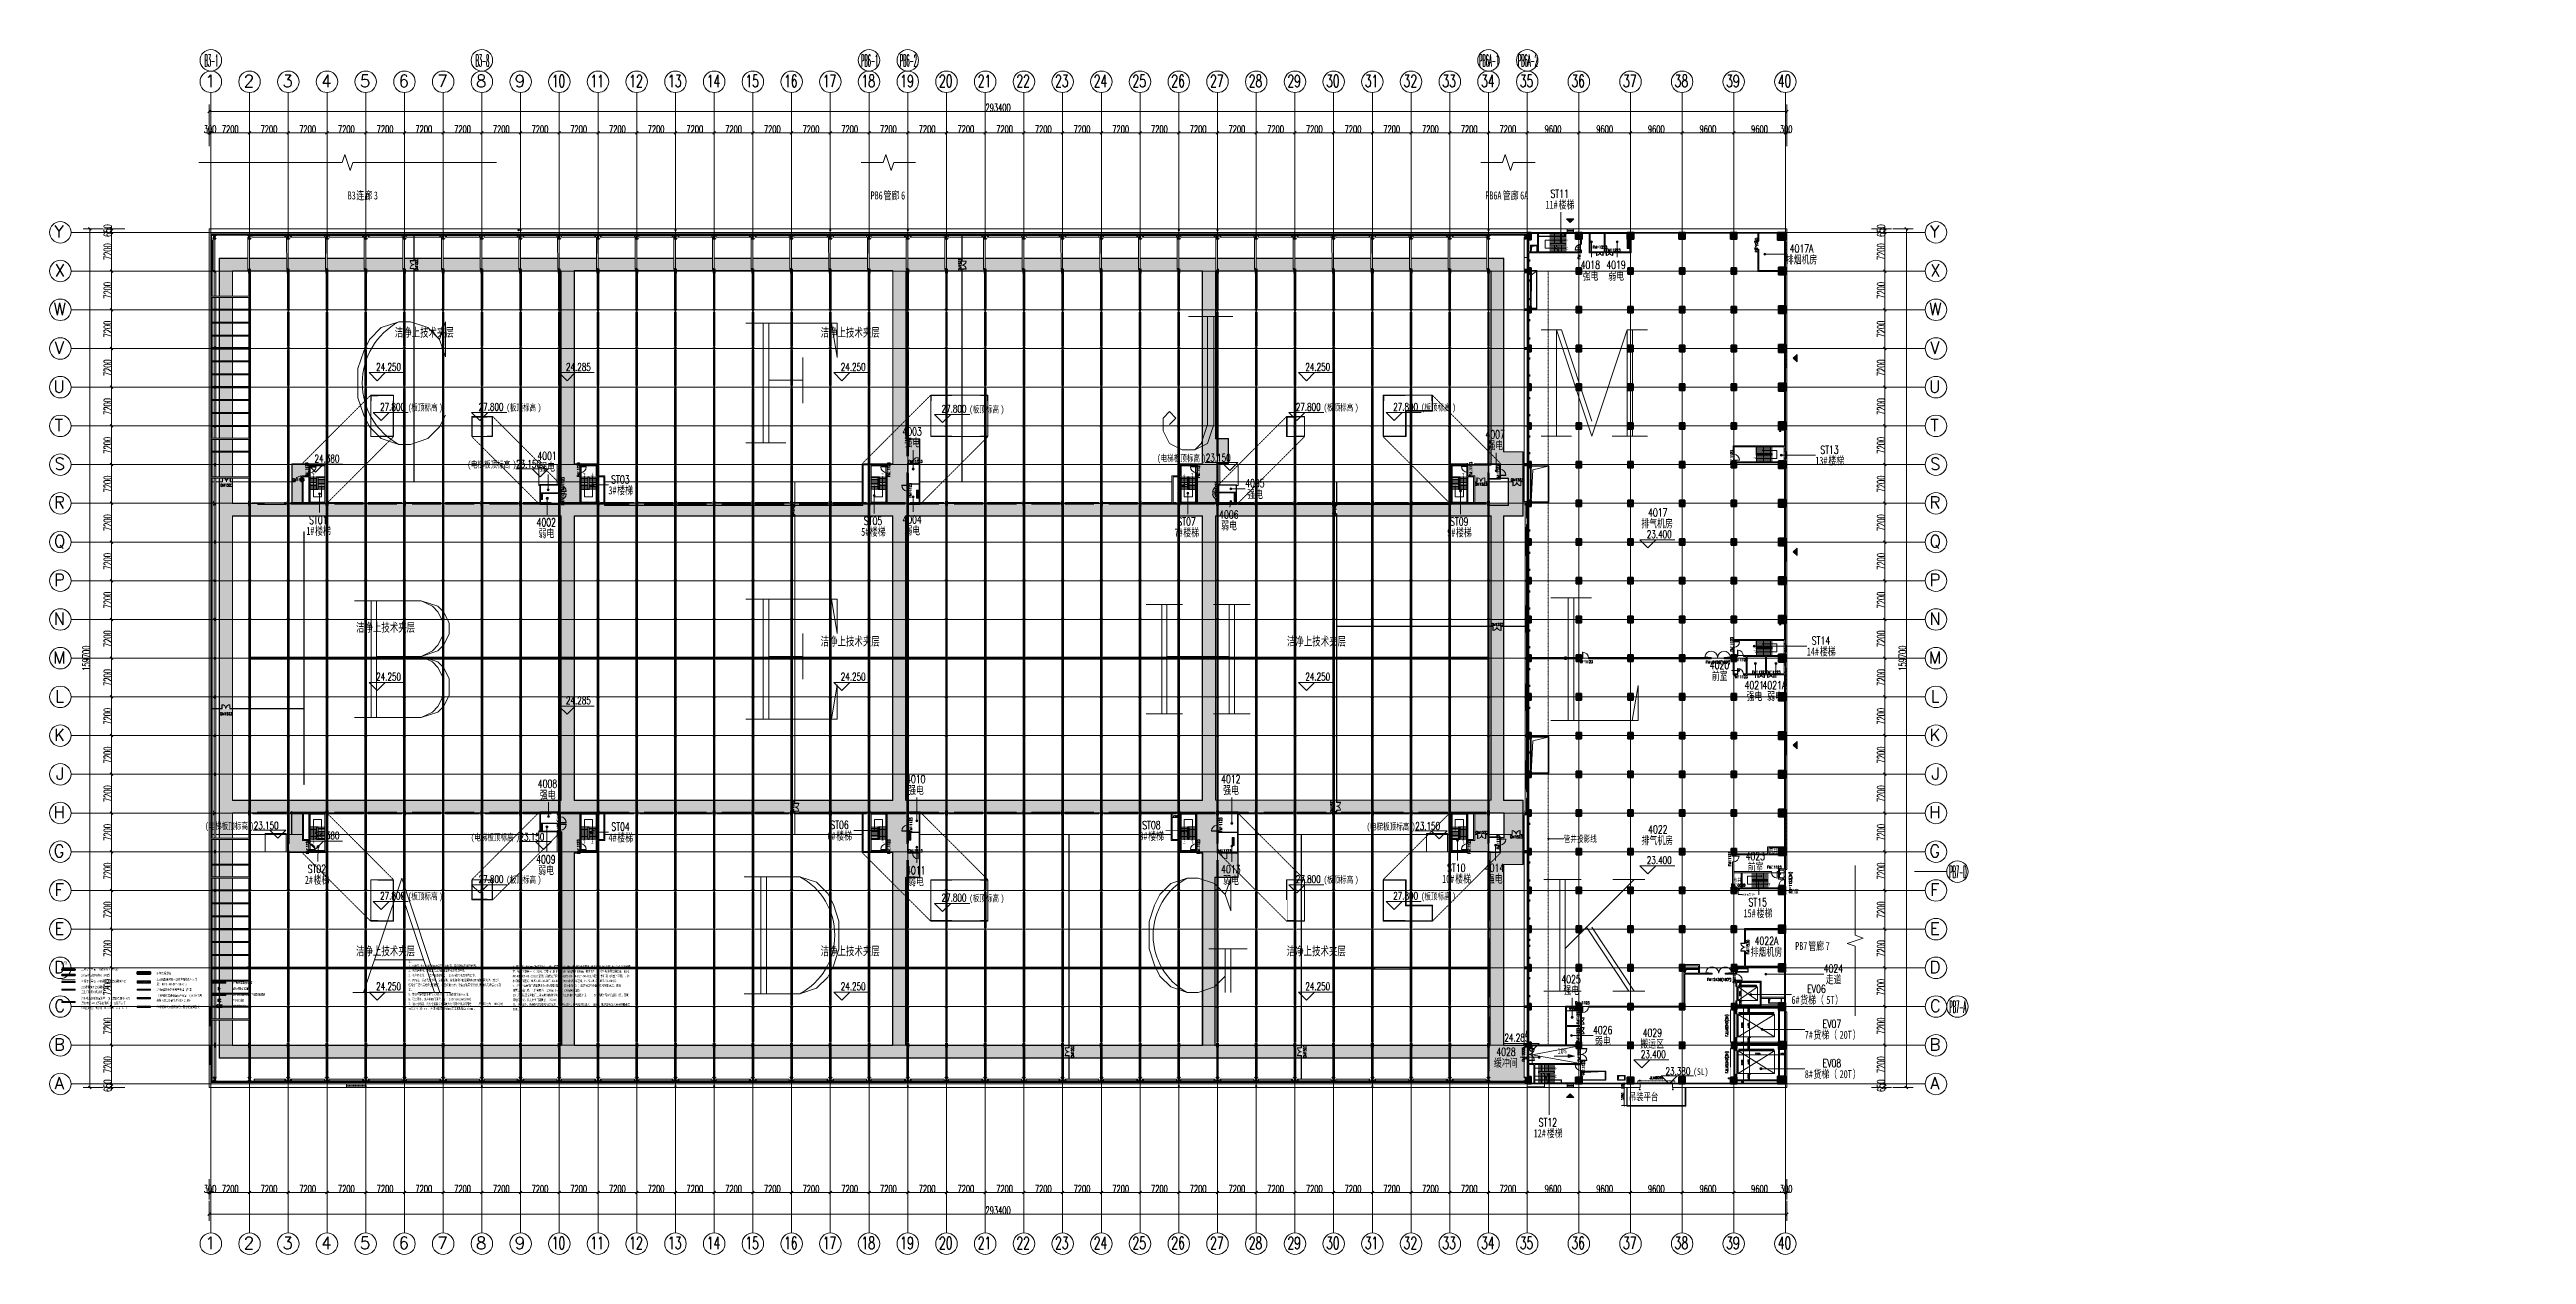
# Model space of a CAD drawing. Header units: millimetres. Extents: x -30000 to 430621, y -31706 to 192400.
import ezdxf

# ---------------------------------------------------------------- set-up
doc = ezdxf.new("R2010")
doc.units = ezdxf.units.MM
for name, pattern in [('1_1', [2, 1, -1]), ('Dash', [6.35, 3.175, -3.175]), ('DASH-2', [1.6, 0.8, -0.8]), ('划线 1mm', [2, 1, -1]), ('架空线', [3.97, 2.38, -1.59]), ('轴网线', [22.04, 18.38, -1.83, 0, -1.83])]:
    doc.linetypes.add(name, pattern=pattern)
doc.layers.get('0').update_dxf_attribs({"color": 8})
doc.layers.get('Defpoints').update_dxf_attribs({"color": 8})
for name, color, linetype, lineweight in [('A-ANNO-DIMS', 8, 'Continuous', 9), ('A-ANNO-NOTE', 8, 'Continuous', 5), ('A-AREA-IDEN', 8, 'Continuous', 9), ('A-DETL', 8, 'Continuous', 18), ('A-DETL-GENF', 8, 'Continuous', 18), ('A-DETL-THIN', 8, 'Continuous', 5), ('A-DOOR', 8, 'Continuous', 5), ('A-DOOR-IDEN', 8, 'Continuous', 9), ('A-DOOR-OPNG', 8, 'Continuous', 5), ('A-FLOR', 8, 'Continuous', 5), ('A-FLOR-HRAL', 8, 'Continuous', 5), ('A-FLOR-PATT', 8, 'Continuous', 5), ('A-GENM', 8, 'Continuous', 5), ('A-GLAZ', 8, 'Continuous', 5), ('A-WALL', 8, 'Continuous', 5), ('A-WALL-FNSH', 8, 'Continuous', 9), ('A-WALL-PATT', 8, 'Continuous', 9), ('G-ANNO-TEXT', 8, 'Continuous', 9), ('G-IMPT', 8, 'Continuous', 5), ('P-PIPE', 8, 'Continuous', 5), ('Q-SPCQ', 8, 'Continuous', 5), ('S-BEAM', 8, 'Continuous', 5), ('S-COLS', 8, 'Continuous', 5), ('S-GRID', 8, 'Continuous', 9), ('S-GRID-IDEN', 8, 'Continuous', 9), ('S-STRS', 8, 'Continuous', 5), ('S-STRS-MBND', 8, 'Continuous', 5)]:
    doc.layers.add(name, color=color, linetype=linetype, lineweight=lineweight)
doc.styles.add('RomanC', font='romanc__.ttf', dxfattribs={"height": 2250})
doc.styles.add('RomanC_1', font='romanc__.ttf', dxfattribs={"width": 0.65, "height": 2250})
doc.styles.add('RomanC_2', font='romanc__.ttf', dxfattribs={"width": 0.25, "height": 2250})
doc.styles.add('RomanD', font='romand__.ttf', dxfattribs={"width": 0.7, "height": 1500})
doc.styles.add('RomanD_1', font='romand__.ttf', dxfattribs={"width": 0.7, "height": 500})
doc.styles.add('RomanD_2', font='romand__.ttf', dxfattribs={"width": 0.7, "height": 1400})
doc.styles.add('RomanD_3', font='romand__.ttf', dxfattribs={"width": 0.65, "height": 350})
doc.styles.add('RomanD_4', font='romand__.ttf', dxfattribs={"width": 0.65, "height": 1400})
doc.styles.add('RomanD_5', font='romand__.ttf', dxfattribs={"width": 0.65, "height": 500})
doc.styles.add('仿宋', font='simfang.ttf', dxfattribs={"width": 0.7, "height": 500})
doc.styles.add('仿宋_1', font='simfang.ttf', dxfattribs={"width": 0.7, "height": 450})
doc.styles.add('仿宋_2', font='simfang.ttf', dxfattribs={"width": 0.7, "height": 1500})
doc.styles.add('仿宋_3', font='simfang.ttf', dxfattribs={"width": 0.7, "height": 1250})
doc.styles.add('仿宋_4', font='simfang.ttf', dxfattribs={"width": 0.7, "height": 1600})
doc.styles.add('仿宋_5', font='simfang.ttf', dxfattribs={"width": 0.7, "height": 750})
doc.styles.add('仿宋_6', font='simfang.ttf', dxfattribs={"width": 0.7, "height": 1400})
doc.styles.add('仿宋_7', font='simfang.ttf', dxfattribs={"width": 0.7, "height": 400})
doc.styles.add('宋体', font='SimSun.ttf', dxfattribs={"width": 0.7, "height": 1000})
doc.styles.add('微软雅黑', font='Microsoft YaHei.ttf', dxfattribs={"width": 0.7, "height": 500})
doc.dimstyles.new('0_5', dxfattribs={"dimscale": 304.8, "dimtxt": 351.251157, "dimasz": 0, "dimexe": 0.82021, "dimexo": 0.0625, "dimgap": 0, "dimtad": 1, "dimdec": 0, "dimzin": 0, "dimdsep": 46, "dimtxsty": 'RomanD_3', "dimblk1": 'NONE', "dimblk2": 'NONE', "dimsah": 1, "dimcen": 0.09, "dimazin": 0, "dimtfac": 1, "dimtdec": 4, "dimtix": 1, "dimtmove": 0, "dimatfit": 3, "dimfxl": 0.82021, "dimfxlon": 1, "dimtvp": 1, "dimtolj": 1, "dimtzin": 0, "dimlwd": 18, "dimlwe": 18, "dimarcsym": 2})
doc.dimstyles.new('1mm', dxfattribs={"dimscale": 304.8, "dimtxt": 501.787367, "dimasz": 0.82021, "dimexe": 1.64042, "dimexo": 0.0625, "dimgap": 0, "dimtad": 1, "dimdec": 0, "dimzin": 0, "dimdsep": 46, "dimtxsty": 'RomanD_5', "dimblk1": 'OBLIQUE', "dimblk2": 'OBLIQUE', "dimsah": 1, "dimcen": 0.09, "dimazin": 0, "dimtfac": 1, "dimtdec": 4, "dimtix": 1, "dimtmove": 0, "dimatfit": 3, "dimfxl": 1.64042, "dimfxlon": 1, "dimtvp": 1, "dimtolj": 1, "dimtzin": 0, "dimlwd": 18, "dimlwe": 18, "dimarcsym": 2})
doc.dimstyles.new('第一_二道尺寸线', dxfattribs={"dimscale": 304.8, "dimtxt": 1405.004626, "dimasz": 1.64042, "dimexe": 4.10105, "dimexo": 0.0625, "dimgap": 0, "dimtad": 1, "dimdec": 0, "dimzin": 0, "dimdsep": 46, "dimtxsty": 'RomanD_4', "dimblk1": 'OBLIQUE', "dimblk2": 'OBLIQUE', "dimsah": 1, "dimcen": 0.09, "dimazin": 0, "dimtfac": 1, "dimtdec": 4, "dimtix": 1, "dimtmove": 0, "dimatfit": 3, "dimfxl": 8.2021, "dimfxlon": 1, "dimtvp": 1, "dimtolj": 1, "dimtzin": 0, "dimlwd": 18, "dimlwe": 18, "dimarcsym": 2})
pattern_1 = [(45, (0, 0), (-212.132, 212.132), [])]
pattern_2 = [(45, (-4e-09, 0), (-1060.66, 1060.66), []), (135, (-4e-09, 0), (-1060.66, -1060.66), [])]
pattern_3 = [(135, (-4e-09, 0), (-1060.66, -1060.66), [])]
pattern_4 = [(45, (-4e-09, 0), (-1325.825, 1325.825), []), (45, (-4e-09, 400), (-1325.825, 1325.825), []), (45, (-4e-09, 1300), (-1325.825, 1325.825), [1875, -625])]

msp = doc.modelspace()

# ---------------------------------------------------------------- texts
at = {"layer": 'A-ANNO-NOTE', "lineweight": 9, "attachment_point": 1}
for s, insert, char_height, width, style in [('B3-1', (-1186.7, 191475), 2250, 2825.948, 'RomanC_2'), ('B3-8', (49213.3, 191475), 2250, 2825.948, 'RomanC_2'), ('PB6-1', (120919.5, 191475), 2250, 3537.446, 'RomanC_2'), ('PB6-2', (128119.5, 191475), 2250, 3537.446, 'RomanC_2'), ('PB6A-1', (235855.2, 191475), 2250, 4178.796, 'RomanC_2'), ('PB6A-2', (243055.2, 191475), 2250, 4178.796, 'RomanC_2'), ('24.250', (30739, 134056.2), 1400, 6229.112, 'RomanD_2'), ('24.285', (66039, 134056.2), 1400, 6229.112, 'RomanD_2'), ('24.250', (117139, 134056.2), 1400, 6229.112, 'RomanD_2'), ('24.250', (203539, 134056.2), 1400, 6229.112, 'RomanD_2'), ('27.800', (31476.2, 126631.1), 1400, 6229.112, 'RomanD_2'), ('\\f仿宋|b0|i0|c134|p49|;\\W.7;(', (36617.7, 126463.4), 1250, 785.654, '仿宋_3'), ('板顶标高', (37265.9, 126463.4), 1250, 6285.23, '仿宋_3'), ('\\f仿宋|b0|i0|c134|p49|;\\W.7;)', (42451.8, 126463.4), 1250, 785.654, '仿宋_3'), ('27.800', (49797.3, 126631.1), 1400, 6229.112, 'RomanD_2'), ('\\f仿宋|b0|i0|c134|p49|;\\W.7;(', (54938.8, 126463.4), 1250, 785.654, '仿宋_3'), ('板顶标高', (55587.1, 126463.4), 1250, 6285.23, '仿宋_3'), ('\\f仿宋|b0|i0|c134|p49|;\\W.7;)', (60772.9, 126463.4), 1250, 785.654, '仿宋_3'), ('27.800', (135888.2, 126281.5), 1400, 6229.112, 'RomanD_2'), ('\\f仿宋|b0|i0|c134|p49|;\\W.7;(', (141029.7, 126113.8), 1250, 785.654, '仿宋_3'), ('板顶标高', (141677.9, 126113.8), 1250, 6285.23, '仿宋_3'), ('\\f仿宋|b0|i0|c134|p49|;\\W.7;)', (146863.8, 126113.8), 1250, 785.654, '仿宋_3'), ('27.800', (201759.1, 126631.1), 1400, 6229.112, 'RomanD_2'), ('\\f仿宋|b0|i0|c134|p49|;\\W.7;(', (206900.6, 126463.4), 1250, 785.654, '仿宋_3'), ('板顶标高', (207548.9, 126463.4), 1250, 6285.23, '仿宋_3'), ('\\f仿宋|b0|i0|c134|p49|;\\W.7;)', (212734.7, 126463.4), 1250, 785.654, '仿宋_3'), ('27.800', (219877.3, 126631.1), 1400, 6229.112, 'RomanD_2'), ('\\f仿宋|b0|i0|c134|p49|;\\W.7;(', (225018.8, 126463.4), 1250, 785.654, '仿宋_3'), ('板顶标高', (225667.1, 126463.4), 1250, 6285.23, '仿宋_3'), ('\\f仿宋|b0|i0|c134|p49|;\\W.7;)', (230852.9, 126463.4), 1250, 785.654, '仿宋_3'), ('24.380', (19276.9, 117017.2), 1400, 6229.112, 'RomanD_2'), ('\\f仿宋|b0|i0|c134|p49|;\\W.7;(', (47697.7, 115849.4), 1250, 785.654, '仿宋_3'), ('电梯板顶标高', (48345.9, 115849.4), 1250, 9427.845, '仿宋_3'), ('\\f仿宋|b0|i0|c134|p49|;\\W.7;)', (56124.7, 115849.4), 1250, 785.654, '仿宋_3'), ('23.150', (56773.2, 116017.1), 1400, 6229.112, 'RomanD_2'), ('\\f仿宋|b0|i0|c134|p49|;\\W.7;(', (175947.4, 117015.9), 1250, 785.654, '仿宋_3'), ('电梯板顶标高', (176595.7, 117015.9), 1250, 9427.845, '仿宋_3'), ('\\f仿宋|b0|i0|c134|p49|;\\W.7;)', (184374.4, 117015.9), 1250, 785.654, '仿宋_3'), ('23.150', (185022.9, 117183.6), 1400, 6229.112, 'RomanD_2'), ('23.400', (267035.5, 102942.3), 1400, 6229.112, 'RomanD_2'), ('24.250', (30739, 76456.2), 1400, 6229.112, 'RomanD_2'), ('24.250', (117139, 76456.2), 1400, 6229.112, 'RomanD_2'), ('24.250', (203539, 76456.2), 1400, 6229.112, 'RomanD_2'), ('24.285', (66039, 72056.2), 1400, 6229.112, 'RomanD_2'), ('\\f仿宋|b0|i0|c134|p49|;\\W.7;(', (-1102.6, 48615.9), 1250, 785.654, '仿宋_3'), ('电梯板顶标高', (-454.3, 48615.9), 1250, 9427.845, '仿宋_3'), ('\\f仿宋|b0|i0|c134|p49|;\\W.7;)', (7324.4, 48615.9), 1250, 785.654, '仿宋_3'), ('23.150', (7972.9, 48783.6), 1400, 6229.112, 'RomanD_2'), ('24.380', (19276.9, 46917.2), 1400, 6229.112, 'RomanD_2'), ('\\f仿宋|b0|i0|c134|p49|;\\W.7;(', (48316.9, 46512.2), 1250, 785.654, '仿宋_3'), ('电梯板顶标高', (48965.1, 46512.2), 1250, 9427.845, '仿宋_3'), ('\\f仿宋|b0|i0|c134|p49|;\\W.7;)', (56743.9, 46512.2), 1250, 785.654, '仿宋_3'), ('23.150', (57392.4, 46679.9), 1400, 6229.112, 'RomanD_2'), ('\\f仿宋|b0|i0|c134|p49|;\\W.7;(', (214897.4, 48515.9), 1250, 785.654, '仿宋_3'), ('电梯板顶标高', (215545.7, 48515.9), 1250, 9427.845, '仿宋_3'), ('\\f仿宋|b0|i0|c134|p49|;\\W.7;)', (223324.4, 48515.9), 1250, 785.654, '仿宋_3'), ('23.150', (223972.9, 48683.6), 1400, 6229.112, 'RomanD_2'), ('23.400', (267035.5, 42324.7), 1400, 6229.112, 'RomanD_2'), ('27.800', (49797.3, 38801.6), 1400, 6229.112, 'RomanD_2'), ('\\f仿宋|b0|i0|c134|p49|;\\W.7;(', (54938.8, 38633.9), 1250, 785.654, '仿宋_3'), ('板顶标高', (55587.1, 38633.9), 1250, 6285.23, '仿宋_3'), ('\\f仿宋|b0|i0|c134|p49|;\\W.7;)', (60772.9, 38633.9), 1250, 785.654, '仿宋_3'), ('27.800', (201759.1, 38801.6), 1400, 6229.112, 'RomanD_2'), ('\\f仿宋|b0|i0|c134|p49|;\\W.7;(', (206900.6, 38633.9), 1250, 785.654, '仿宋_3'), ('板顶标高', (207548.9, 38633.9), 1250, 6285.23, '仿宋_3'), ('\\f仿宋|b0|i0|c134|p49|;\\W.7;)', (212734.7, 38633.9), 1250, 785.654, '仿宋_3'), ('PB7-D', (323290.8, 40575), 2250, 3607.594, 'RomanC_2'), ('27.800', (31476.2, 35701.6), 1400, 6229.112, 'RomanD_2'), ('\\f仿宋|b0|i0|c134|p49|;\\W.7;(', (36617.7, 35533.9), 1250, 785.654, '仿宋_3'), ('板顶标高', (37265.9, 35533.9), 1250, 6285.23, '仿宋_3'), ('\\f仿宋|b0|i0|c134|p49|;\\W.7;)', (42451.8, 35533.9), 1250, 785.654, '仿宋_3'), ('27.800', (135888.2, 35352), 1400, 6229.112, 'RomanD_2'), ('\\f仿宋|b0|i0|c134|p49|;\\W.7;(', (141029.7, 35184.3), 1250, 785.654, '仿宋_3'), ('板顶标高', (141677.9, 35184.3), 1250, 6285.23, '仿宋_3'), ('\\f仿宋|b0|i0|c134|p49|;\\W.7;)', (146863.8, 35184.3), 1250, 785.654, '仿宋_3'), ('27.800', (219877.3, 35701.6), 1400, 6229.112, 'RomanD_2'), ('\\f仿宋|b0|i0|c134|p49|;\\W.7;(', (225018.8, 35533.9), 1250, 785.654, '仿宋_3'), ('板顶标高', (225667.1, 35533.9), 1250, 6285.23, '仿宋_3'), ('\\f仿宋|b0|i0|c134|p49|;\\W.7;)', (230852.9, 35533.9), 1250, 785.654, '仿宋_3'), ('24.250', (30739, 18856.2), 1400, 6229.112, 'RomanD_2'), ('24.250', (117139, 18856.2), 1400, 6229.112, 'RomanD_2'), ('24.250', (203539, 18856.2), 1400, 6229.112, 'RomanD_2'), ('PB7-A', (323319.5, 15475), 2250, 3537.446, 'RomanC_2'), ('24.285', (240564, 9309.5), 1400, 6229.112, 'RomanD_2'), ('10%', (250434.3, 6662.2), 1000, 1936.075, '宋体'), ('23.400', (265929.3, 6228.1), 1400, 6229.112, 'RomanD_2'), ('23.380', (270519.1, 3073.9), 1400, 6229.112, 'RomanD_2'), ('(SL)', (275660.6, 2908.3), 1250, 3142.615, '仿宋_3')]:
    msp.add_mtext(s, dxfattribs=dict(at, insert=insert, char_height=char_height, width=width, style=style))
at = {"layer": 'A-AREA-IDEN', "attachment_point": 1}
for s, insert, char_height, width, style in [('ST11', (249124.3, 166336), 1500, 4657.804, 'RomanD'), ('11#', (248205.1, 164301.8), 1500, 2946.202, '仿宋_2'), ('楼梯', (250635.9, 164301.8), 1500, 3928.269, '仿宋_2'), ('4018', (254734.4, 153102.6), 1500, 4826.159, 'RomanD'), ('4019', (259516.6, 153102.6), 1500, 4826.159, 'RomanD'), ('排烟机房', (292856, 154085.3), 1500, 7856.537, '仿宋_2'), ('4017A', (293614.3, 156119.5), 1500, 6032.698, 'RomanD'), ('强电', (255097.9, 151068.5), 1500, 3928.269, '仿宋_2'), ('弱电', (259880.1, 151068.5), 1500, 3928.269, '仿宋_2'), ('洁净上技术夹层', (34208.4, 140588.9), 1600, 14141.767, '仿宋_4'), ('洁净上技术夹层', (113408.4, 140588.9), 1600, 14141.767, '仿宋_4'), ('4003', (128600.5, 122107.4), 1500, 4826.159, 'RomanD'), ('强电', (128964, 120073.2), 1500, 3928.269, '仿宋_2'), ('4007', (237030.8, 121577.2), 1500, 4826.159, 'RomanD'), ('4001', (60720.7, 117573.5), 1500, 4826.159, 'RomanD'), ('强电', (61084.2, 115539.3), 1500, 3928.269, '仿宋_2'), ('强电', (237394.3, 119543), 1500, 3928.269, '仿宋_2'), ('13#', (298376.6, 116676), 1500, 2946.202, '仿宋_2'), ('ST13', (299295.9, 118710.2), 1500, 4657.804, 'RomanD'), ('楼梯', (300807.5, 116676), 1500, 3928.269, '仿宋_2'), ('3#', (73934.1, 111165.7), 1500, 1964.134, '仿宋_2'), ('ST03', (74449.1, 113199.8), 1500, 4657.804, 'RomanD'), ('楼梯', (75554.7, 111165.7), 1500, 3928.269, '仿宋_2'), ('4005', (192350.5, 112478.8), 1500, 4826.159, 'RomanD'), ('强电', (192714, 110444.6), 1500, 3928.269, '仿宋_2'), ('4006', (187511.4, 106660.1), 1500, 4826.159, 'RomanD'), ('4017', (267266.9, 107039.6), 1500, 4826.159, 'RomanD'), ('1#', (17753.7, 103617.7), 1500, 1964.134, '仿宋_2'), ('ST01', (18268.7, 105651.9), 1500, 4657.804, 'RomanD'), ('楼梯', (19374.3, 103617.7), 1500, 3928.269, '仿宋_2'), ('4002', (60568.7, 105213.7), 1500, 4826.159, 'RomanD'), ('弱电', (60932.2, 103179.6), 1500, 3928.269, '仿宋_2'), ('5#', (120924.7, 103450.3), 1500, 1964.134, '仿宋_2'), ('ST05', (121439.7, 105484.4), 1500, 4657.804, 'RomanD'), ('楼梯', (122545.3, 103450.3), 1500, 3928.269, '仿宋_2'), ('4004', (128600.5, 105738.4), 1500, 4826.159, 'RomanD'), ('弱电', (128964, 103704.3), 1500, 3928.269, '仿宋_2'), ('7#', (179221.6, 103327), 1500, 1964.134, '仿宋_2'), ('ST07', (179736.6, 105361.2), 1500, 4657.804, 'RomanD'), ('楼梯', (180842.2, 103327), 1500, 3928.269, '仿宋_2'), ('弱电', (187874.9, 104626), 1500, 3928.269, '仿宋_2'), ('9#', (229930.6, 103327), 1500, 1964.134, '仿宋_2'), ('ST09', (230445.6, 105361.2), 1500, 4657.804, 'RomanD'), ('楼梯', (231551.2, 103327), 1500, 3928.269, '仿宋_2'), ('排气机房', (266009.9, 105005.4), 1500, 7856.537, '仿宋_2'), ('洁净上技术夹层', (27008.4, 85713.9), 1600, 14141.767, '仿宋_4'), ('洁净上技术夹层', (113408.4, 83138.9), 1600, 14141.767, '仿宋_4'), ('洁净上技术夹层', (200123.4, 83138.9), 1600, 14141.767, '仿宋_4'), ('ST14', (297715.5, 83216.1), 1500, 4657.804, 'RomanD'), ('4020', (278752, 78679.2), 1500, 4826.159, 'RomanD'), ('14#', (296796.2, 81181.9), 1500, 2946.202, '仿宋_2'), ('楼梯', (299227.1, 81181.9), 1500, 3928.269, '仿宋_2'), ('前室', (279115.5, 76645.1), 1500, 3928.269, '仿宋_2'), ('4021', (285218.7, 74916), 1500, 4826.159, 'RomanD'), ('4021A', (288552.4, 74916), 1500, 6032.698, 'RomanD'), ('强电', (285582.2, 72881.8), 1500, 3928.269, '仿宋_2'), ('弱电', (289414.6, 72881.8), 1500, 3928.269, '仿宋_2'), ('4008', (60800.5, 56597.5), 1500, 4826.159, 'RomanD'), ('4010', (129285.3, 57465.1), 1500, 4826.159, 'RomanD'), ('强电', (129648.8, 55430.9), 1500, 3928.269, '仿宋_2'), ('4012', (187880.8, 57465.1), 1500, 4826.159, 'RomanD'), ('强电', (188244.3, 55430.9), 1500, 3928.269, '仿宋_2'), ('强电', (61164, 54563.3), 1500, 3928.269, '仿宋_2'), ('4#', (73958.7, 46577.6), 1500, 1964.134, '仿宋_2'), ('ST04', (74473.7, 48611.7), 1500, 4657.804, 'RomanD'), ('楼梯', (75579.3, 46577.6), 1500, 3928.269, '仿宋_2'), ('6#', (114676.5, 46907.9), 1500, 1964.134, '仿宋_2'), ('ST06', (115191.5, 48942), 1500, 4657.804, 'RomanD'), ('楼梯', (116297.1, 46907.9), 1500, 3928.269, '仿宋_2'), ('8#', (172686.4, 46857), 1500, 1964.134, '仿宋_2'), ('ST08', (173201.4, 48891.2), 1500, 4657.804, 'RomanD'), ('楼梯', (174307, 46857), 1500, 3928.269, '仿宋_2'), ('排气机房', (266034.9, 46073.1), 1500, 7856.537, '仿宋_2'), ('4022', (267291.9, 48107.2), 1500, 4826.159, 'RomanD'), ('4009', (60500.4, 42538), 1500, 4826.159, 'RomanD'), ('4023', (285423.1, 43135.9), 1500, 4826.159, 'RomanD'), ('风井', (289845.3, 43718.6), 750, 2020.252, '仿宋_5'), ('2#', (17480.3, 38710.8), 1500, 1964.134, '仿宋_2'), ('ST02', (17995.3, 40744.9), 1500, 4657.804, 'RomanD'), ('楼梯', (19100.8, 38710.8), 1500, 3928.269, '仿宋_2'), ('弱电', (60863.9, 40503.8), 1500, 3928.269, '仿宋_2'), ('4011', (129285.3, 40487), 1500, 4826.159, 'RomanD'), ('弱电', (129648.8, 38452.8), 1500, 3928.269, '仿宋_2'), ('4013', (187880.8, 40691.5), 1500, 4826.159, 'RomanD'), ('弱电', (188244.3, 38657.3), 1500, 3928.269, '仿宋_2'), ('10#', (228981, 38906.1), 1500, 2946.202, '仿宋_2'), ('ST10', (229900.3, 40940.3), 1500, 4657.804, 'RomanD'), ('楼梯', (231411.9, 38906.1), 1500, 3928.269, '仿宋_2'), ('4014', (236919.2, 40940.3), 1500, 4826.159, 'RomanD'), ('强电', (237282.7, 38906.1), 1500, 3928.269, '仿宋_2'), ('水井', (283148, 38327.7), 750, 2020.252, '仿宋_5'), ('前室', (285786.6, 41101.8), 1500, 3928.269, '仿宋_2'), ('15#', (285038.1, 32509.1), 1500, 2946.202, '仿宋_2'), ('ST15', (285957.3, 34543.3), 1500, 4657.804, 'RomanD'), ('楼梯', (287468.9, 32509.1), 1500, 3928.269, '仿宋_2'), ('洁净上技术夹层', (27008.4, 25538.9), 1600, 14141.767, '仿宋_4'), ('洁净上技术夹层', (113408.4, 25538.9), 1600, 14141.767, '仿宋_4'), ('洁净上技术夹层', (200083.4, 25538.9), 1600, 14141.767, '仿宋_4'), ('排烟机房', (286326.1, 25317.6), 1500, 7856.537, '仿宋_2'), ('4022A', (287084.3, 27351.8), 1500, 6032.698, 'RomanD'), ('4025', (251150.1, 20228.5), 1500, 4826.159, 'RomanD'), ('EV06', (296845.4, 18425), 1500, 4770.041, 'RomanD'), ('4024', (299941, 22221.8), 1500, 4826.159, 'RomanD'), ('走道', (300304.5, 20187.6), 1500, 3928.269, '仿宋_2'), ('强电', (251513.6, 18194.3), 1500, 3928.269, '仿宋_2'), ('6#', (293945.2, 16390.8), 1500, 1964.134, '仿宋_2'), ('货梯（', (295565.7, 16390.8), 1500, 5892.403, '仿宋_2'), ('5T', (300427.5, 16390.8), 1500, 1964.134, '仿宋_2'), ('\\f仿宋|b0|i0|c134|p49|;\\W.7;）', (302048, 16390.8), 1500, 1964.134, '仿宋_2'), ('4026', (257032.2, 10781), 1500, 4826.159, 'RomanD'), ('4029', (266266.5, 10281), 1500, 4826.159, 'RomanD'), ('7#', (296416.4, 9901), 1500, 1964.134, '仿宋_2'), ('货梯（', (298036.9, 9901), 1500, 5892.403, '仿宋_2'), ('EV07', (299720.9, 11935.1), 1500, 4770.041, 'RomanD'), ('20T', (302898.7, 9901), 1500, 2946.202, '仿宋_2'), ('\\f仿宋|b0|i0|c134|p49|;\\W.7;）', (305329.5, 9901), 1500, 1964.134, '仿宋_2'), ('缓冲间', (238611.7, 4702), 1500, 5892.403, '仿宋_2'), ('4028', (239058.4, 6736.1), 1500, 4826.159, 'RomanD'), ('弱电', (257395.7, 8746.8), 1500, 3928.269, '仿宋_2'), ('搬运区', (265819.7, 8246.8), 1500, 5892.403, '仿宋_2'), ('EV08', (299720.9, 4619.4), 1500, 4770.041, 'RomanD'), ('8#', (296416.4, 2585.2), 1500, 1964.134, '仿宋_2'), ('货梯（', (298036.9, 2585.2), 1500, 5892.403, '仿宋_2'), ('20T', (302898.7, 2585.2), 1500, 2946.202, '仿宋_2'), ('\\f仿宋|b0|i0|c134|p49|;\\W.7;）', (305329.5, 2585.2), 1500, 1964.134, '仿宋_2'), ('12#', (246003, -8420.5), 1500, 2946.202, '仿宋_2'), ('ST12', (246922.3, -6386.3), 1500, 4657.804, 'RomanD'), ('楼梯', (248433.9, -8420.5), 1500, 3928.269, '仿宋_2')]:
    msp.add_mtext(s, dxfattribs=dict(at, insert=insert, char_height=char_height, width=width, style=style))
at = {"layer": 'A-DOOR-IDEN', "char_height": 500, "attachment_point": 1, "rotation": 90}
for s, insert, width, style in [('1530', (287181.8, 155879), 1683.544, 'RomanD_1'), ('QM1523', (37984.9, 151283.4), 2637.552, 'RomanD_1'), ('QM1523', (139065.1, 151183.4), 2637.552, 'RomanD_1'), ('\\f微软雅黑|b0|i0|c134|p34|;\\W.7;乙', (254181.8, 154147.1), 589.24, '微软雅黑'), ('1123', (254181.8, 154633.2), 1683.544, 'RomanD_1'), ('FM', (254181.8, 153429.4), 869.831, 'RomanD_1'), ('\\f微软雅黑|b0|i0|c134|p34|;\\W.7;甲', (287181.8, 155392.8), 589.24, '微软雅黑'), ('FM', (287181.8, 154675.1), 869.831, 'RomanD_1'), ('1123', (17576.1, 114123), 1683.544, 'RomanD_1'), ('1123', (68106.8, 114129), 1683.544, 'RomanD_1'), ('1123', (125823.2, 114129), 1683.544, 'RomanD_1'), ('1123', (234037.3, 114229), 1683.544, 'RomanD_1'), ('\\f微软雅黑|b0|i0|c134|p34|;\\W.7;乙', (282581.8, 115943.2), 589.24, '微软雅黑'), ('1123', (282581.8, 116429.4), 1683.544, 'RomanD_1'), ('FM', (282581.8, 115225.6), 869.831, 'RomanD_1'), ('\\f微软雅黑|b0|i0|c134|p34|;\\W.7;乙', (17576.1, 113636.8), 589.24, '微软雅黑'), ('FM', (17576.1, 112919.1), 869.831, 'RomanD_1'), ('\\f微软雅黑|b0|i0|c134|p34|;\\W.7;甲', (65228.3, 110902.3), 589.24, '微软雅黑'), ('1123', (65228.3, 111388.4), 1683.544, 'RomanD_1'), ('FM', (65228.3, 110184.6), 869.831, 'RomanD_1'), ('\\f微软雅黑|b0|i0|c134|p34|;\\W.7;乙', (68106.8, 113642.8), 589.24, '微软雅黑'), ('FM', (68106.8, 112925.1), 869.831, 'RomanD_1'), ('\\f微软雅黑|b0|i0|c134|p34|;\\W.7;乙', (125823.2, 113642.8), 589.24, '微软雅黑'), ('FM', (125823.2, 112925.1), 869.831, 'RomanD_1'), ('1123', (129799.3, 110269.8), 1683.544, 'RomanD_1'), ('\\f微软雅黑|b0|i0|c134|p34|;\\W.7;乙', (183427.3, 113467.8), 589.24, '微软雅黑'), ('1123', (183427.3, 113954), 1683.544, 'RomanD_1'), ('FM', (183427.3, 112750.1), 869.831, 'RomanD_1'), ('1123', (186781.8, 110529), 1683.544, 'RomanD_1'), ('\\f微软雅黑|b0|i0|c134|p34|;\\W.7;乙', (234037.3, 113742.8), 589.24, '微软雅黑'), ('FM', (234037.3, 113025.1), 869.831, 'RomanD_1'), ('\\f微软雅黑|b0|i0|c134|p34|;\\W.7;甲', (239131.8, 113142.8), 589.24, '微软雅黑'), ('1123', (239131.8, 113629), 1683.544, 'RomanD_1'), ('FM', (239131.8, 112425.1), 869.831, 'RomanD_1'), ('\\f微软雅黑|b0|i0|c134|p34|;\\W.7;甲', (65228.3, 108343.9), 589.24, '微软雅黑'), ('1123', (65228.3, 108830.1), 1683.544, 'RomanD_1'), ('FM', (65228.3, 107626.2), 869.831, 'RomanD_1'), ('QM1523', (107965.1, 105508.4), 2637.552, 'RomanD_1'), ('\\f微软雅黑|b0|i0|c134|p34|;\\W.7;甲', (129799.3, 109783.6), 589.24, '微软雅黑'), ('FM', (129799.3, 109065.9), 869.831, 'RomanD_1'), ('\\f微软雅黑|b0|i0|c134|p34|;\\W.7;甲', (186781.8, 110042.8), 589.24, '微软雅黑'), ('\\f微软雅黑|b0|i0|c134|p34|;\\W.7;甲', (186781.8, 108617.8), 589.24, '微软雅黑'), ('1123', (186781.8, 109104), 1683.544, 'RomanD_1'), ('FM', (186781.8, 109325.1), 869.831, 'RomanD_1'), ('FM', (186781.8, 107900.1), 869.831, 'RomanD_1'), ('QM1523', (208715.1, 105708.4), 2637.552, 'RomanD_1'), ('\\f微软雅黑|b0|i0|c134|p34|;\\W.7;乙', (282581.8, 81143.2), 589.24, '微软雅黑'), ('1123', (282581.8, 81629.4), 1683.544, 'RomanD_1'), ('FM', (282581.8, 80425.6), 869.831, 'RomanD_1'), ('QM1523', (107965.1, 50358.4), 2637.552, 'RomanD_1'), ('QM1523', (208233, 50533.4), 2637.552, 'RomanD_1'), ('\\f微软雅黑|b0|i0|c134|p34|;\\W.7;甲', (64381.8, 48822.2), 589.24, '微软雅黑'), ('\\f微软雅黑|b0|i0|c134|p34|;\\W.7;甲', (64381.8, 46550.1), 589.24, '微软雅黑'), ('1123', (64381.8, 49308.4), 1683.544, 'RomanD_1'), ('FM', (64381.8, 48104.5), 869.831, 'RomanD_1'), ('1123', (64381.8, 47036.3), 1683.544, 'RomanD_1'), ('FM', (64381.8, 45832.4), 869.831, 'RomanD_1'), ('\\f微软雅黑|b0|i0|c134|p34|;\\W.7;甲', (129937.1, 47606.3), 589.24, '微软雅黑'), ('1123', (129937.1, 48092.5), 1683.544, 'RomanD_1'), ('FM', (129937.1, 46888.7), 869.831, 'RomanD_1'), ('\\f微软雅黑|b0|i0|c134|p34|;\\W.7;甲', (187537.1, 47606.3), 589.24, '微软雅黑'), ('1123', (187537.1, 48092.5), 1683.544, 'RomanD_1'), ('FM', (187537.1, 46888.7), 869.831, 'RomanD_1'), ('\\f微软雅黑|b0|i0|c134|p34|;\\W.7;乙', (17706.8, 43542.8), 589.24, '微软雅黑'), ('1123', (17706.8, 44029), 1683.544, 'RomanD_1'), ('FM', (17706.8, 42825.1), 869.831, 'RomanD_1'), ('\\f微软雅黑|b0|i0|c134|p34|;\\W.7;乙', (68106.8, 43542.8), 589.24, '微软雅黑'), ('1123', (68106.8, 44029), 1683.544, 'RomanD_1'), ('FM', (68106.8, 42825.1), 869.831, 'RomanD_1'), ('\\f微软雅黑|b0|i0|c134|p34|;\\W.7;乙', (125820.6, 43542.8), 589.24, '微软雅黑'), ('1123', (125820.6, 44029), 1683.544, 'RomanD_1'), ('FM', (125820.6, 42825.1), 869.831, 'RomanD_1'), ('\\f微软雅黑|b0|i0|c134|p34|;\\W.7;乙', (183419.6, 43542.8), 589.24, '微软雅黑'), ('1123', (183419.6, 44029), 1683.544, 'RomanD_1'), ('FM', (183419.6, 42825.1), 869.831, 'RomanD_1'), ('\\f微软雅黑|b0|i0|c134|p34|;\\W.7;乙', (233738, 43542.8), 589.24, '微软雅黑'), ('1123', (233738, 44029), 1683.544, 'RomanD_1'), ('FM', (233738, 42825.1), 869.831, 'RomanD_1'), ('\\f微软雅黑|b0|i0|c134|p34|;\\W.7;甲', (239131.8, 44392.8), 589.24, '微软雅黑'), ('1123', (239131.8, 44879), 1683.544, 'RomanD_1'), ('FM', (239131.8, 43675.1), 869.831, 'RomanD_1'), ('\\f微软雅黑|b0|i0|c134|p34|;\\W.7;甲', (282243.1, 41242.8), 589.24, '微软雅黑'), ('1123', (282243.1, 41729), 1683.544, 'RomanD_1'), ('FM', (282243.1, 40525.1), 869.831, 'RomanD_1'), ('1123(3H)', (293499.3, 36691.1), 3114.556, 'RomanD_1'), ('\\f微软雅黑|b0|i0|c134|p34|;\\W.7;甲', (293499.3, 36205), 589.24, '微软雅黑'), ('FM', (293499.3, 35487.3), 869.831, 'RomanD_1'), ('\\f微软雅黑|b0|i0|c134|p34|;\\W.7;甲', (285582.1, 24842.8), 589.24, '微软雅黑'), ('1530', (285582.1, 25329), 1683.544, 'RomanD_1'), ('FM', (285582.1, 24125.1), 869.831, 'RomanD_1'), ('GM1123', (283065.1, 18733.4), 2637.552, 'RomanD_1'), ('\\f微软雅黑|b0|i0|c134|p34|;\\W.7;甲', (254001.8, 11825.1), 589.24, '微软雅黑'), ('1223', (254001.8, 12311.2), 1683.544, 'RomanD_1'), ('FM', (254001.8, 11107.4), 869.831, 'RomanD_1'), ('1223', (254001.8, 8961), 1683.544, 'RomanD_1'), ('FJLM6040(2H)', (281665.1, 8827.6), 4713.922, 'RomanD_1'), ('QM1523', (159970.7, 4883.4), 2637.552, 'RomanD_1'), ('QM1523', (203191.5, 4883.4), 2637.552, 'RomanD_1'), ('\\f微软雅黑|b0|i0|c134|p34|;\\W.7;甲', (243841.4, 4892.8), 589.24, '微软雅黑'), ('2225', (243841.4, 5379), 1683.544, 'RomanD_1'), ('FM', (243841.4, 4175.1), 869.831, 'RomanD_1'), ('\\f微软雅黑|b0|i0|c134|p34|;\\W.7;甲', (254001.8, 8474.8), 589.24, '微软雅黑'), ('FM', (254001.8, 7757.1), 869.831, 'RomanD_1'), ('\\f微软雅黑|b0|i0|c134|p34|;\\W.7;甲', (254181.8, 4892.8), 589.24, '微软雅黑'), ('2225', (254181.8, 5379), 1683.544, 'RomanD_1'), ('FM', (254181.8, 4175.1), 869.831, 'RomanD_1'), ('FJLM5340(2H)', (281665.1, 1977.6), 4713.922, 'RomanD_1'), ('\\f微软雅黑|b0|i0|c134|p34|;\\W.7;乙', (255000.1, 2442.8), 589.24, '微软雅黑'), ('1123', (255000.1, 2929), 1683.544, 'RomanD_1'), ('FM', (255000.1, 1725.1), 869.831, 'RomanD_1')]:
    msp.add_mtext(s, dxfattribs=dict(at, insert=insert, width=width, style=style))
at = {"layer": 'A-DOOR-IDEN', "char_height": 500, "attachment_point": 1}
for s, insert, width, style in [('FM', (256975.1, 155902.4), 869.831, 'RomanD_1'), ('\\f微软雅黑|b0|i0|c134|p34|;\\W.7;甲', (257692.8, 155902.4), 589.24, '微软雅黑'), ('1223', (258179, 155902.4), 1683.544, 'RomanD_1'), ('FM', (259493.1, 155318.2), 869.831, 'RomanD_1'), ('\\f微软雅黑|b0|i0|c134|p34|;\\W.7;甲', (260210.8, 155318.2), 589.24, '微软雅黑'), ('1223', (260697, 155318.2), 1683.544, 'RomanD_1'), ('FM', (129675.1, 116043.2), 869.831, 'RomanD_1'), ('\\f微软雅黑|b0|i0|c134|p34|;\\W.7;甲', (130392.8, 116043.2), 589.24, '微软雅黑'), ('1123', (130879, 116043.2), 1683.544, 'RomanD_1'), ('QM1523', (1783.4, 111609.9), 2637.552, 'RomanD_1'), ('QM1123', (15108.4, 112634.9), 2637.552, 'RomanD_1'), ('QM1523', (235058.4, 111817.8), 2637.552, 'RomanD_1'), ('QM1523', (241758.4, 112634.9), 2637.552, 'RomanD_1'), ('QM1523', (238058.4, 85734.9), 2637.552, 'RomanD_1'), ('FM', (254325.1, 78793.2), 869.831, 'RomanD_1'), ('\\f微软雅黑|b0|i0|c134|p34|;\\W.7;甲', (255042.8, 78793.2), 589.24, '微软雅黑'), ('1123', (255529, 78793.2), 1683.544, 'RomanD_1'), ('FM', (278029.9, 78710.7), 869.831, 'RomanD_1'), ('\\f微软雅黑|b0|i0|c134|p34|;\\W.7;甲', (278747.5, 78710.7), 589.24, '微软雅黑'), ('2436(160°)', (279233.7, 78710.7), 3731.855, 'RomanD_1'), ('FM', (283125.1, 79154.7), 869.831, 'RomanD_1'), ('\\f微软雅黑|b0|i0|c134|p34|;\\W.7;甲', (283842.8, 79154.7), 589.24, '微软雅黑'), ('1123', (284329, 79154.7), 1683.544, 'RomanD_1'), ('FM', (283125.1, 76003.6), 869.831, 'RomanD_1'), ('\\f微软雅黑|b0|i0|c134|p34|;\\W.7;甲', (283842.8, 76003.6), 589.24, '微软雅黑'), ('1123', (284329, 76003.6), 1683.544, 'RomanD_1'), ('FM', (286588.5, 76818.2), 869.831, 'RomanD_1'), ('\\f微软雅黑|b0|i0|c134|p34|;\\W.7;甲', (287306.2, 76818.2), 589.24, '微软雅黑'), ('1223', (287792.4, 76818.2), 1683.544, 'RomanD_1'), ('FM', (289219.7, 76818.2), 869.831, 'RomanD_1'), ('\\f微软雅黑|b0|i0|c134|p34|;\\W.7;甲', (289937.4, 76818.2), 589.24, '微软雅黑'), ('1223', (290423.5, 76818.2), 1683.544, 'RomanD_1'), ('QM1523', (1683.4, 69101.1), 2637.552, 'RomanD_1'), ('QM1523', (235208.4, 47034.9), 2637.552, 'RomanD_1'), ('QM1523', (241608.4, 46228.1), 2637.552, 'RomanD_1'), ('FM', (129675.1, 43593.2), 869.831, 'RomanD_1'), ('\\f微软雅黑|b0|i0|c134|p34|;\\W.7;甲', (130392.8, 43593.2), 589.24, '微软雅黑'), ('1123', (130879, 43593.2), 1683.544, 'RomanD_1'), ('FM', (187075.1, 43593.2), 869.831, 'RomanD_1'), ('\\f微软雅黑|b0|i0|c134|p34|;\\W.7;甲', (187792.8, 43593.2), 589.24, '微软雅黑'), ('1123', (188279, 43593.2), 1683.544, 'RomanD_1'), ('FM', (282691, 37230.1), 869.831, 'RomanD_1'), ('\\f微软雅黑|b0|i0|c134|p34|;\\W.7;乙', (283408.7, 37230.1), 589.24, '微软雅黑'), ('0620', (283894.9, 37230.1), 1683.544, 'RomanD_1'), ('FM', (289425.1, 40567.2), 869.831, 'RomanD_1'), ('\\f微软雅黑|b0|i0|c134|p34|;\\W.7;乙', (290142.8, 40567.2), 589.24, '微软雅黑'), ('1123', (290629, 40567.2), 1683.544, 'RomanD_1'), ('FM', (278229.9, 19659), 869.831, 'RomanD_1'), ('\\f微软雅黑|b0|i0|c134|p34|;\\W.7;甲', (278947.5, 19659), 589.24, '微软雅黑'), ('2436(160°)', (279433.7, 19659), 3731.855, 'RomanD_1'), ('FM', (253711.2, 15354.3), 869.831, 'RomanD_1'), ('\\f微软雅黑|b0|i0|c134|p34|;\\W.7;甲', (254428.9, 15354.3), 589.24, '微软雅黑'), ('1123', (254915.1, 15354.3), 1683.544, 'RomanD_1'), ('JLM6055', (267567.9, 1409.9), 2918.142, 'RomanD_1')]:
    msp.add_mtext(s, dxfattribs=dict(at, insert=insert, width=width, style=style))
at = {"layer": 'G-ANNO-TEXT', "attachment_point": 1}
for s, insert, char_height, width, style in [('管井投影线', (251606, 46240.8), 1250, 7856.537, '仿宋_3'), ('200mm', (284813.1, 35435.8), 400, 1402.953, '仿宋_7'), ('高门槛', (285970.6, 35435.8), 400, 1683.544, '仿宋_7'), ('前室', (293813.9, 36203.5), 750, 2020.253, '仿宋_5'), ('注：', (36738.8, 23069.6), 450, 1178.481, '仿宋_1'), ('图例：', (-27753.4, 22712.5), 450, 1767.721, '仿宋_1'), ('200', (-24093, 20440.1), 450, 883.86, '仿宋_1'), ('三明治板幕墙', (-24093, 21606.4), 450, 3535.442, '仿宋_1'), ('三明治板幕墙', (-24093, 19340.1), 450, 3535.442, '仿宋_1'), ('厚蒸压加气砌块（内墙）', (-23363.8, 20440.1), 450, 6481.643, '仿宋_1'), ('+TJ', (-21176, 21606.4), 450, 883.86, '仿宋_1'), ('+200', (-21176, 19340.1), 450, 1178.481, '仿宋_1'), ('板外墙（防水型）', (-20446.8, 21606.4), 450, 4713.922, '仿宋_1'), ('厚混凝土空心砌块外墙', (-20203.7, 19340.1), 450, 5892.403, '仿宋_1'), ('钢筋混凝土墙', (-10093, 20805.5), 450, 3535.442, '仿宋_1'), ('见：', (-10093, 18782.4), 450, 1178.481, '仿宋_1'), ('工艺抗微振混凝土填充墙配筋及节点详', (-10093, 19665.5), 450, 10017.085, '仿宋_1'), ('HLP3-AR-DET-00-010', (-9120.7, 18782.4), 450, 5303.163, '仿宋_1'), ('100', (3907, 19065.5), 450, 883.86, '仿宋_1'), ('厚聚氨酯保温墙', (4636.2, 19065.5), 450, 4124.682, '仿宋_1'), ('\\f仿宋|b0|i0|c134|p49|;\\W.7;4', (36738.8, 19537.4), 450, 294.62, '仿宋_1'), ('\\f仿宋|b0|i0|c134|p49|;\\W.7;3', (36738.8, 20420.5), 450, 294.62, '仿宋_1'), ('应结合工艺和其他专业的图纸，本图仅做示意；设备基础需待设备订购确认无误后方可施', (36738.8, 18654.4), 450, 22980.372, '仿宋_1'), ('\\f仿宋|b0|i0|c134|p49|;\\W.7;2', (36738.8, 21303.5), 450, 294.62, '仿宋_1'), ('\\f仿宋|b0|i0|c134|p49|;\\W.7;1', (36738.8, 22186.6), 450, 294.62, '仿宋_1'), ('、本建筑', (36981.9, 22186.6), 450, 2356.961, '仿宋_1'), ('、除注明者外，墙体定位均为轴线居中或与柱边平齐。', (36981.9, 21303.5), 450, 14141.767, '仿宋_1'), ('、除注明者外，门边距墙边或柱边', (36981.9, 20420.5), 450, 8838.605, '仿宋_1'), ('、结构柱、钢筋混凝土墙、设备基础、楼板和墙体的留洞均以结构施工图为准，施工时', (36981.9, 19537.4), 450, 22391.132, '仿宋_1'), ('±0.00', (38926.5, 22186.6), 450, 1767.721, '仿宋_1'), ('为室内地坪完成面标高，其绝对标高详见总图。', (40385.1, 22186.6), 450, 12374.047, '仿宋_1'), ('200mm', (44274.4, 20420.5), 450, 1473.101, '仿宋_1'), ('或位于房间墙正中。', (45489.9, 20420.5), 450, 5303.163, '仿宋_1'), ('AR-00-DET-00-001/2', (56127.9, 20287.2), 450, 5303.163, '仿宋_1'), ('水沟做法详图纸', (56127.9, 19404.1), 450, 4124.682, '仿宋_1'), ('\\f仿宋|b0|i0|c134|p49|;\\W.7;8', (56127.9, 22053.2), 450, 294.62, '仿宋_1'), ('\\f仿宋|b0|i0|c134|p49|;\\W.7;9', (56127.9, 18521.1), 450, 294.62, '仿宋_1'), ('步、坡道顶标高一', (56127.9, 21170.2), 450, 4713.922, '仿宋_1'), ('、散水宽', (56371, 22053.2), 450, 2356.961, '仿宋_1'), ('、所有外墙卷帘门底部增设防水防鼠密封垫（厂家深化定做）；建筑物电气设备用房和智能用房、储油', (56371, 18521.1), 450, 26515.814, '仿宋_1'), (' 900mm', (58315.7, 22053.2), 450, 1767.721, '仿宋_1'), ('HLP2-AR-00-DET-00-004/1', (59531.1, 19404.1), 450, 6776.264, '仿宋_1'), ('0.020m', (60017.3, 21170.2), 450, 1767.721, '仿宋_1'), ('（标注除外），外侧顶高―', (59774.2, 22053.2), 450, 7070.884, '仿宋_1'), ('，室外台阶做法详图纸', (60503.5, 20287.2), 450, 5892.403, '仿宋_1'), ('，宽度', (61475.8, 21170.2), 450, 1767.721, '仿宋_1'), ('\\f仿宋|b0|i0|c134|p49|;\\W.7;=', (62934.3, 21170.2), 450, 294.62, '仿宋_1'), ('门洞', (63177.4, 21170.2), 450, 1178.481, '仿宋_1'), ('\\f仿宋|b0|i0|c134|p49|;\\W.7;R', (64149.8, 21170.2), 450, 294.62, '仿宋_1'), ('\\f仿宋|b0|i0|c134|p49|;\\W.7;寸', (64392.9, 21170.2), 450, 589.24, '仿宋_1'), (' +1000mm(', (64879, 21170.2), 450, 2651.581, '仿宋_1'), ('，集水井做法详图纸', (65122.1, 19404.1), 450, 5303.163, '仿宋_1'), ('HLP2-AR-00-DET-00-001/4,', (65365.2, 20287.2), 450, 7070.884, '仿宋_1'), ('0.30m', (65608.3, 22053.2), 450, 1473.101, '仿宋_1'), ('，散水做法详图纸', (66823.7, 22053.2), 450, 4713.922, '仿宋_1'), ('两各', (67066.8, 21170.2), 450, 1178.481, '仿宋_1'), ('500mm', (68039.2, 21170.2), 450, 1473.101, '仿宋_1'), ('，标注除外', (69254.6, 21170.2), 450, 2946.202, '仿宋_1'), ('HLP2-AR-00-DET-00-004/2', (69497.7, 19404.1), 450, 6776.264, '仿宋_1'), ('HLP2-AR-00-DET-00-001/1', (70713.1, 22053.2), 450, 6776.264, '仿宋_1'), ('室外台阶栏杆（位置详平面），排', (71199.3, 20287.2), 450, 8838.605, '仿宋_1'), ('\\f仿宋|b0|i0|c134|p49|;\\W.7;)', (71685.4, 21170.2), 450, 294.62, '仿宋_1'), ('，室外坡道做法详图纸', (71928.5, 21170.2), 450, 5892.403, '仿宋_1'), ('\\f仿宋|b0|i0|c134|p49|;\\W.7;。', (75088.6, 19404.1), 450, 589.24, '仿宋_1'), ('。室外踏', (76304.1, 22053.2), 450, 2356.961, '仿宋_1'), ('HLP2-', (76790.2, 21170.2), 450, 1473.101, '仿宋_1'), ('厚岩棉板', (-24093, 15257.1), 450, 2356.961, '仿宋_1'), ('轻质成品系统泄爆外墙', (-24093, 16140.1), 450, 5892.403, '仿宋_1'), ('200', (-24093, 18240.1), 450, 883.86, '仿宋_1'), ('卫生间等有水的房间）', (-24093, 17357.1), 450, 5892.403, '仿宋_1'), ('60kg/m2', (-24093, 14374), 450, 2062.341, '仿宋_1'), ('厚混凝土空心砌块（用于', (-23363.8, 18240.1), 450, 6481.643, '仿宋_1'), ('注：做法见', (-22391.4, 14374), 450, 2946.202, '仿宋_1'), ('+0.6', (-22148.4, 15257.1), 450, 1178.481, '仿宋_1'), ('厚彩色钢板', (-21176, 15257.1), 450, 2946.202, '仿宋_1'), ('14J938-C10-1', (-19960.6, 14374), 450, 3535.442, '仿宋_1'), ('(0.6', (-19231.3, 16140.1), 450, 1178.481, '仿宋_1'), ('\\f仿宋|b0|i0|c134|p49|;\\W.7;)', (-18745.2, 15257.1), 450, 294.62, '仿宋_1'), ('，容重不大于', (-18502.1, 15257.1), 450, 3535.442, '仿宋_1'), ('厚彩色钢板', (-18259, 16140.1), 450, 2946.202, '仿宋_1'), ('\\f仿宋|b0|i0|c134|p49|;\\W.7;，', (-17043.6, 14374), 450, 589.24, '仿宋_1'), ('\\f仿宋|b0|i0|c134|p49|;\\W.7;2', (-16557.4, 14374), 450, 294.62, '仿宋_1'), ('\\f仿宋|b0|i0|c134|p49|;\\W.7;，', (-16314.3, 14374), 450, 589.24, '仿宋_1'), ('+75', (-15828.1, 16140.1), 450, 883.86, '仿宋_1'), ('\\f仿宋|b0|i0|c134|p49|;\\W.7;3', (-15828.1, 14374), 450, 294.62, '仿宋_1'), ('岩棉', (-10093, 15782.4), 450, 1178.481, '仿宋_1'), ('50', (-10093, 14565.5), 450, 589.24, '仿宋_1'), ('100', (-10093, 17765.5), 450, 883.86, '仿宋_1'), ('150', (-10093, 16665.5), 450, 883.86, '仿宋_1'), ('厚铝蜂窝双面防静电、防擦伤金属壁板', (-9606.9, 14565.5), 450, 10017.085, '仿宋_1'), ('厚岩棉夹芯金属壁板墙（内墙）', (-9363.8, 17765.5), 450, 8249.364, '仿宋_1'), ('厚轻钢龙骨纸面石膏板墙', (-9363.8, 16665.5), 450, 6481.643, '仿宋_1'), ('+3X12)<', (-9120.7, 15782.4), 450, 2062.341, '仿宋_1'), ('耐火时间≥', (-7419.1, 15782.4), 450, 2946.202, '仿宋_1'), ('2.0h>', (-4988.2, 15782.4), 450, 1473.101, '仿宋_1'), ('(3X12+75', (-4015.9, 16665.5), 450, 2356.961, '仿宋_1'), ('\\f仿宋|b0|i0|c134|p49|;\\W.7;厚', (-2071.2, 16665.5), 450, 589.24, '仿宋_1'), ('检修钢爬梯', (3907, 15765.5), 450, 2946.202, '仿宋_1'), ('成品镀锌钢格栅，下铺固定钢梁', (3907, 16865.5), 450, 8249.364, '仿宋_1'), ('消防救援窗位置', (3907, 17965.5), 450, 4124.682, '仿宋_1'), ('带护笼钢爬梯', (3907, 14665.5), 450, 3535.442, '仿宋_1'), ('\\f仿宋|b0|i0|c134|p49|;\\W.7;5', (36738.8, 16888.3), 450, 294.62, '仿宋_1'), ('mmX1900', (36738.8, 14239.1), 450, 2062.341, '仿宋_1'), ('工。', (36738.8, 17771.3), 450, 1178.481, '仿宋_1'), ('\\f仿宋|b0|i0|c134|p49|;\\W.7;6', (36738.8, 16005.2), 450, 294.62, '仿宋_1'), ('\\f仿宋|b0|i0|c134|p49|;\\W.7;7', (36738.8, 15122.2), 450, 294.62, '仿宋_1'), ('、管道在穿楼板处用耐火极限＞', (36981.9, 16888.3), 450, 8249.364, '仿宋_1'), ('、除注明外，水井检修门洞尺寸为', (36981.9, 16005.2), 450, 8838.605, '仿宋_1'), ('、消火栓暗装，消火栓暗装背衬板耐火时间同相邻房间隔墙', (36981.9, 15122.2), 450, 15320.248, '仿宋_1'), ('\\f仿宋|b0|i0|c134|p49|;\\W.7;（', (38440.4, 14239.1), 450, 589.24, '仿宋_1'), ('\\f仿宋|b0|i0|c134|p49|;\\W.7;H', (38926.5, 14239.1), 450, 294.62, '仿宋_1'), ('\\f仿宋|b0|i0|c134|p49|;\\W.7;）', (39169.6, 14239.1), 450, 589.24, '仿宋_1'), ('mm ', (39655.8, 14239.1), 450, 883.86, '仿宋_1'), ('，开洞深度为', (40385.1, 14239.1), 450, 3535.442, '仿宋_1'), ('250mm,', (43302.1, 14239.1), 450, 1767.721, '仿宋_1'), ('1.5h', (43788.3, 16888.3), 450, 1178.481, '仿宋_1'), ('300mmx600mm(WXH)', (44274.4, 16005.2), 450, 4713.922, '仿宋_1'), ('洞口底距地面', (44760.6, 14239.1), 450, 3535.442, '仿宋_1'), ('的防火堵料封堵。', (44760.6, 16888.3), 450, 4713.922, '仿宋_1'), ('85mm ', (47677.6, 14239.1), 450, 1473.101, '仿宋_1'), ('\\f仿宋|b0|i0|c134|p49|;\\W.7;。', (48163.8, 16005.2), 450, 589.24, '仿宋_1'), ('\\f仿宋|b0|i0|c134|p49|;\\W.7;。', (48893.1, 14239.1), 450, 589.24, '仿宋_1'), ('\\f仿宋|b0|i0|c134|p49|;\\W.7;,', (49622.3, 15122.2), 450, 294.62, '仿宋_1'), ('开洞尺寸为', (49865.4, 15122.2), 450, 2946.202, '仿宋_1'), (' 1000(W)', (52296.3, 15122.2), 450, 2356.961, '仿宋_1'), ('盖板。', (56127.9, 14105.8), 450, 1767.721, '仿宋_1'), ('10', (56127.9, 16755), 450, 589.24, '仿宋_1'), ('11', (56127.9, 14988.9), 450, 589.24, '仿宋_1'), ('同地沟盖板，长度多出门两侧各', (56127.9, 15871.9), 450, 8249.364, '仿宋_1'), ('间等设置砼门槛，门槛高度为', (56127.9, 17638), 450, 7660.124, '仿宋_1'), ('、所有搬运设备的门口设有地沟的时候均需在入口处的地沟盖板上设', (56614.1, 16755), 450, 17677.209, '仿宋_1'), ('、除标注外，所有隔墙砌至结构梁板底', (56614.1, 14988.9), 450, 10017.085, '仿宋_1'), ('200mm', (62448.2, 17638), 450, 1473.101, '仿宋_1'), ('300mm', (62934.3, 15871.9), 450, 1473.101, '仿宋_1'), ('。同时做', (63663.6, 17638), 450, 2356.961, '仿宋_1'), ('）。', (64149.8, 15871.9), 450, 1178.481, '仿宋_1'), ('\\f仿宋|b0|i0|c134|p49|;\\W.7;,', (64879, 14988.9), 450, 294.62, '仿宋_1'), ('除标注外，所有地沟最深点', (65122.1, 14988.9), 450, 7070.884, '仿宋_1'), ('500mm', (65608.3, 17638), 450, 1473.101, '仿宋_1'), ('高挡鼠板。', (66823.7, 17638), 450, 2946.202, '仿宋_1'), ('300mm', (70956.2, 14988.9), 450, 1473.101, '仿宋_1'), ('5mm', (71199.3, 16755), 450, 883.86, '仿宋_1'), ('厚镀锌花纹钢盖板（尺寸宽度', (71928.5, 16755), 450, 7660.124, '仿宋_1'), ('，地沟盖板均采用不锈钢重载', (72171.6, 14988.9), 450, 7660.124, '仿宋_1'), ('吊装平台', (263691.3, -1648.1), 1400, 7183.12, '仿宋_6')]:
    msp.add_mtext(s, dxfattribs=dict(at, insert=insert, char_height=char_height, width=width, style=style))
at = {"layer": 'S-GRID-IDEN', "char_height": 2250, "attachment_point": 1}
for s, insert, width, style in [('\\fRomanC|b0|i0|c134|p2|;1', (-1083.4, 187664.7), 2565.4, 'RomanC'), ('\\fRomanC|b0|i0|c134|p2|;2', (6116.6, 187664.7), 2565.4, 'RomanC'), ('\\fRomanC|b0|i0|c134|p2|;3', (13316.6, 187664.7), 2565.4, 'RomanC'), ('\\fRomanC|b0|i0|c134|p2|;4', (20516.6, 187664.7), 2565.4, 'RomanC'), ('\\fRomanC|b0|i0|c134|p2|;5', (27716.6, 187664.7), 2565.4, 'RomanC'), ('\\fRomanC|b0|i0|c134|p2|;6', (34916.6, 187664.7), 2565.4, 'RomanC'), ('\\fRomanC|b0|i0|c134|p2|;7', (42116.6, 187664.7), 2565.4, 'RomanC'), ('\\fRomanC|b0|i0|c134|p2|;8', (49316.6, 187664.7), 2565.4, 'RomanC'), ('\\fRomanC|b0|i0|c134|p2|;9', (56516.6, 187664.7), 2565.4, 'RomanC'), ('10', (63405.5, 187664.7), 3335.02, 'RomanC_1'), ('11', (70605.5, 187664.7), 3335.02, 'RomanC_1'), ('12', (77805.5, 187664.7), 3335.02, 'RomanC_1'), ('13', (85005.5, 187664.7), 3335.02, 'RomanC_1'), ('14', (92205.5, 187664.7), 3335.02, 'RomanC_1'), ('15', (99405.5, 187664.7), 3335.02, 'RomanC_1'), ('16', (106605.5, 187664.7), 3335.02, 'RomanC_1'), ('17', (113805.5, 187664.7), 3335.02, 'RomanC_1'), ('18', (121005.5, 187664.7), 3335.02, 'RomanC_1'), ('19', (128205.5, 187664.7), 3335.02, 'RomanC_1'), ('20', (135405.5, 187664.7), 3335.02, 'RomanC_1'), ('21', (142605.5, 187664.7), 3335.02, 'RomanC_1'), ('22', (149805.5, 187664.7), 3335.02, 'RomanC_1'), ('23', (157005.5, 187664.7), 3335.02, 'RomanC_1'), ('24', (164205.5, 187664.7), 3335.02, 'RomanC_1'), ('25', (171405.5, 187664.7), 3335.02, 'RomanC_1'), ('26', (178605.5, 187664.7), 3335.02, 'RomanC_1'), ('27', (185805.5, 187664.7), 3335.02, 'RomanC_1'), ('28', (193005.5, 187664.7), 3335.02, 'RomanC_1'), ('29', (200205.5, 187664.7), 3335.02, 'RomanC_1'), ('30', (207405.5, 187664.7), 3335.02, 'RomanC_1'), ('31', (214605.5, 187664.7), 3335.02, 'RomanC_1'), ('32', (221805.5, 187664.7), 3335.02, 'RomanC_1'), ('33', (229005.5, 187664.7), 3335.02, 'RomanC_1'), ('34', (236205.5, 187664.7), 3335.02, 'RomanC_1'), ('35', (243405.5, 187664.7), 3335.02, 'RomanC_1'), ('36', (253005.5, 187664.7), 3335.02, 'RomanC_1'), ('37', (262605.5, 187664.7), 3335.02, 'RomanC_1'), ('38', (272205.5, 187664.7), 3335.02, 'RomanC_1'), ('39', (281805.5, 187664.7), 3335.02, 'RomanC_1'), ('40', (291405.5, 187664.7), 3335.02, 'RomanC_1'), ('\\fRomanC|b0|i0|c134|p2|;Y', (-29119, 159667), 2685.653, 'RomanC'), ('\\fRomanC|b0|i0|c134|p2|;Y', (319681, 159667), 2685.653, 'RomanC'), ('\\fRomanC|b0|i0|c134|p2|;X', (-29069, 152467), 2565.4, 'RomanC'), ('\\fRomanC|b0|i0|c134|p2|;X', (319731, 152467), 2565.4, 'RomanC'), ('\\fRomanC|b0|i0|c134|p2|;W', (-29284, 145267), 3086.497, 'RomanC'), ('\\fRomanC|b0|i0|c134|p2|;W', (319516, 145267), 3086.497, 'RomanC'), ('\\fRomanC|b0|i0|c134|p2|;V', (-29069, 138067), 2565.4, 'RomanC'), ('\\fRomanC|b0|i0|c134|p2|;V', (319731, 138067), 2565.4, 'RomanC'), ('\\fRomanC|b0|i0|c134|p2|;U', (-29284, 130867), 3086.497, 'RomanC'), ('\\fRomanC|b0|i0|c134|p2|;U', (319516, 130867), 3086.497, 'RomanC'), ('\\fRomanC|b0|i0|c134|p2|;T', (-29019, 123667), 2445.147, 'RomanC'), ('\\fRomanC|b0|i0|c134|p2|;T', (319781, 123667), 2445.147, 'RomanC'), ('\\fRomanC|b0|i0|c134|p2|;S', (-29069, 116467), 2565.4, 'RomanC'), ('\\fRomanC|b0|i0|c134|p2|;S', (319731, 116467), 2565.4, 'RomanC'), ('\\fRomanC|b0|i0|c134|p2|;R', (-29184, 109267), 2845.991, 'RomanC'), ('\\fRomanC|b0|i0|c134|p2|;R', (319616, 109267), 2845.991, 'RomanC'), ('\\fRomanC|b0|i0|c134|p2|;Q', (-29184, 102067), 2845.991, 'RomanC'), ('\\fRomanC|b0|i0|c134|p2|;Q', (319616, 102067), 2845.991, 'RomanC'), ('\\fRomanC|b0|i0|c134|p2|;P', (-29184, 94867), 2845.991, 'RomanC'), ('\\fRomanC|b0|i0|c134|p2|;P', (319616, 94867), 2845.991, 'RomanC'), ('\\fRomanC|b0|i0|c134|p2|;N', (-29234, 87667), 2966.244, 'RomanC'), ('\\fRomanC|b0|i0|c134|p2|;N', (319566, 87667), 2966.244, 'RomanC'), ('\\fRomanC|b0|i0|c134|p2|;M', (-29334, 80467), 3206.75, 'RomanC'), ('\\fRomanC|b0|i0|c134|p2|;M', (319466, 80467), 3206.75, 'RomanC'), ('\\fRomanC|b0|i0|c134|p2|;L', (-28969, 73267), 2324.894, 'RomanC'), ('\\fRomanC|b0|i0|c134|p2|;L', (319831, 73267), 2324.894, 'RomanC'), ('\\fRomanC|b0|i0|c134|p2|;K', (-29184, 66067), 2845.991, 'RomanC'), ('\\fRomanC|b0|i0|c134|p2|;K', (319616, 66067), 2845.991, 'RomanC'), ('\\fRomanC|b0|i0|c134|p2|;J', (-28804, 58867), 1924.05, 'RomanC'), ('\\fRomanC|b0|i0|c134|p2|;J', (319996, 58867), 1924.05, 'RomanC'), ('\\fRomanC|b0|i0|c134|p2|;H', (-29284, 51667), 3086.497, 'RomanC'), ('\\fRomanC|b0|i0|c134|p2|;H', (319516, 51667), 3086.497, 'RomanC'), ('\\fRomanC|b0|i0|c134|p2|;G', (-29234, 44467), 2966.244, 'RomanC'), ('\\fRomanC|b0|i0|c134|p2|;G', (319566, 44467), 2966.244, 'RomanC'), ('\\fRomanC|b0|i0|c134|p2|;F', (-29069, 37267), 2565.4, 'RomanC'), ('\\fRomanC|b0|i0|c134|p2|;F', (319731, 37267), 2565.4, 'RomanC'), ('\\fRomanC|b0|i0|c134|p2|;E', (-29119, 30067), 2685.653, 'RomanC'), ('\\fRomanC|b0|i0|c134|p2|;E', (319681, 30067), 2685.653, 'RomanC'), ('\\fRomanC|b0|i0|c134|p2|;D', (-29184, 22867), 2845.991, 'RomanC'), ('\\fRomanC|b0|i0|c134|p2|;D', (319616, 22867), 2845.991, 'RomanC'), ('\\fRomanC|b0|i0|c134|p2|;C', (-29119, 15667), 2685.653, 'RomanC'), ('\\fRomanC|b0|i0|c134|p2|;C', (319681, 15667), 2685.653, 'RomanC'), ('\\fRomanC|b0|i0|c134|p2|;B', (-29184, 8467), 2845.991, 'RomanC'), ('\\fRomanC|b0|i0|c134|p2|;B', (319616, 8467), 2845.991, 'RomanC'), ('\\fRomanC|b0|i0|c134|p2|;A', (-29069, 1267), 2565.4, 'RomanC'), ('\\fRomanC|b0|i0|c134|p2|;A', (319731, 1267), 2565.4, 'RomanC'), ('\\fRomanC|b0|i0|c134|p2|;1', (-1083.4, -28441.6), 2565.4, 'RomanC'), ('\\fRomanC|b0|i0|c134|p2|;2', (6116.6, -28441.6), 2565.4, 'RomanC'), ('\\fRomanC|b0|i0|c134|p2|;3', (13316.6, -28441.6), 2565.4, 'RomanC'), ('\\fRomanC|b0|i0|c134|p2|;4', (20516.6, -28441.6), 2565.4, 'RomanC'), ('\\fRomanC|b0|i0|c134|p2|;5', (27716.6, -28441.6), 2565.4, 'RomanC'), ('\\fRomanC|b0|i0|c134|p2|;6', (34916.6, -28441.6), 2565.4, 'RomanC'), ('\\fRomanC|b0|i0|c134|p2|;7', (42116.6, -28441.6), 2565.4, 'RomanC'), ('\\fRomanC|b0|i0|c134|p2|;8', (49316.6, -28441.6), 2565.4, 'RomanC'), ('\\fRomanC|b0|i0|c134|p2|;9', (56516.6, -28441.6), 2565.4, 'RomanC'), ('10', (63405.5, -28441.6), 3335.02, 'RomanC_1'), ('11', (70605.5, -28441.6), 3335.02, 'RomanC_1'), ('12', (77805.5, -28441.6), 3335.02, 'RomanC_1'), ('13', (85005.5, -28441.6), 3335.02, 'RomanC_1'), ('14', (92205.5, -28441.6), 3335.02, 'RomanC_1'), ('15', (99405.5, -28441.6), 3335.02, 'RomanC_1'), ('16', (106605.5, -28441.6), 3335.02, 'RomanC_1'), ('17', (113805.5, -28441.6), 3335.02, 'RomanC_1'), ('18', (121005.5, -28441.6), 3335.02, 'RomanC_1'), ('19', (128205.5, -28441.6), 3335.02, 'RomanC_1'), ('20', (135405.5, -28441.6), 3335.02, 'RomanC_1'), ('21', (142605.5, -28441.6), 3335.02, 'RomanC_1'), ('22', (149805.5, -28441.6), 3335.02, 'RomanC_1'), ('23', (157005.5, -28441.6), 3335.02, 'RomanC_1'), ('24', (164205.5, -28441.6), 3335.02, 'RomanC_1'), ('25', (171405.5, -28441.6), 3335.02, 'RomanC_1'), ('26', (178605.5, -28441.6), 3335.02, 'RomanC_1'), ('27', (185805.5, -28441.6), 3335.02, 'RomanC_1'), ('28', (193005.5, -28441.6), 3335.02, 'RomanC_1'), ('29', (200205.5, -28441.6), 3335.02, 'RomanC_1'), ('30', (207405.5, -28441.6), 3335.02, 'RomanC_1'), ('31', (214605.5, -28441.6), 3335.02, 'RomanC_1'), ('32', (221805.5, -28441.6), 3335.02, 'RomanC_1'), ('33', (229005.5, -28441.6), 3335.02, 'RomanC_1'), ('34', (236205.5, -28441.6), 3335.02, 'RomanC_1'), ('35', (243405.5, -28441.6), 3335.02, 'RomanC_1'), ('36', (253005.5, -28441.6), 3335.02, 'RomanC_1'), ('37', (262605.5, -28441.6), 3335.02, 'RomanC_1'), ('38', (272205.5, -28441.6), 3335.02, 'RomanC_1'), ('39', (281805.5, -28441.6), 3335.02, 'RomanC_1'), ('40', (291405.5, -28441.6), 3335.02, 'RomanC_1')]:
    msp.add_mtext(s, dxfattribs=dict(at, insert=insert, width=width, style=style))

# ---------------------------------------------------------------- blocks, each defined once
blk = doc.blocks.new('X-AR-F3-00-W-002_HLP2_rvt-1-LAY-4F-1_500-A')
at = {"layer": 'P-PIPE', "color": 96, "true_color": 0x007f00}
for centre, start, end in [((57200, 158811), 0, 180), ((57200, 158811), 180, 0), ((57600, 158811), 0, 180), ((57600, 158811), 180, 0), ((86400, 158811), 0, 180), ((86400, 158811), 180, 0), ((115200, 158811), 0, 180), ((115200, 158811), 180, 0), ((129600, 158811), 0, 180), ((129600, 158811), 180, 0), ((180000, 158811), 0, 180), ((180000, 158811), 180, 0), ((187200, 158811), 0, 180), ((187200, 158811), 180, 0), ((237600, 158811), 0, 180), ((237600, 158811), 180, 0), ((291850, 121450), 0, 180), ((291850, 121450), 180, 0), ((291850, 85475), 0, 180), ((291850, 85475), 180, 0), ((291850, 39100), 0, 180), ((291850, 39100), 180, 0), ((282275, 1050), 0, 180), ((282275, 1050), 180, 360), ((28800, -411), 0, 180), ((28800, -411), 180, 360), ((50400, -411), 0, 180), ((50400, -411), 180, 360), ((86400, -411), 0, 180), ((86400, -411), 180, 360), ((93600, -411), 0, 180), ((93600, -411), 180, 360), ((129600, -411), 0, 180), ((129600, -411), 180, 360), ((180000, -411), 0, 180), ((180000, -411), 180, 360), ((194400, -411), 0, 180), ((194400, -411), 180, 360), ((216000, -411), 0, 180), ((216000, -411), 180, 360)]:
    blk.add_arc(centre, 110, start, end, dxfattribs=at)
blk = doc.blocks.new('钢_梁_焊接H - H400X200X8X14-658831-LAY-4F-1_500-A')
at = {"layer": 'S-BEAM', "color": 8, "lineweight": 15, "true_color": 0x777777}
for p, q in [((-3600, -100), (-3600, 100)), ((3432, 100), (-3600, 100)), ((3432, 100), (3432, -100)), ((3432, -100), (-3600, -100))]:
    blk.add_line(p, q, dxfattribs=at)
blk = doc.blocks.new('钢_梁_焊接H - H500X300X16X25-658832-LAY-4F-1_500-A')
at = {"layer": 'S-BEAM', "color": 8, "lineweight": 15, "true_color": 0x777777}
for p, q in [((-3600, -150), (-3600, 150)), ((3432, 150), (-3600, 150)), ((3432, 150), (3432, -150)), ((3432, -150), (-3600, -150))]:
    blk.add_line(p, q, dxfattribs=at)
blk = doc.blocks.new('钢_梁_焊接H - H400X200X8X14-V9-LAY-4F-1_500-A')
at = {"layer": 'S-BEAM', "color": 8, "lineweight": 15, "true_color": 0x777777}
for p, q in [((-3600, -100), (-3600, 100)), ((3432, 100), (-3600, 100)), ((3432, 100), (3432, -100)), ((-2854.99958, -100), (-3600, -100)), ((3432, -100), (-2844.99958, -100))]:
    blk.add_line(p, q, dxfattribs=at)
blk = doc.blocks.new('钢_梁_焊接H - H500X300X16X25-658835-LAY-4F-1_500-A')
at = {"layer": 'S-BEAM', "color": 8, "lineweight": 15, "true_color": 0x777777}
for p, q in [((-3600, -150), (-3600, 150)), ((3587, 150), (-3600, 150)), ((3587, 150), (3587, -150)), ((3587, -150), (-3600, -150))]:
    blk.add_line(p, q, dxfattribs=at)
blk = doc.blocks.new('钢_梁_焊接H - H400X200X8X14-658852-LAY-4F-1_500-A')
at = {"layer": 'S-BEAM', "color": 8, "lineweight": 15, "true_color": 0x777777}
for p, q in [((-3600, -100), (-3600, 100)), ((3587, 100), (-3600, 100)), ((3587, 100), (3587, -100)), ((3587, -100), (-3600, -100))]:
    blk.add_line(p, q, dxfattribs=at)
blk = doc.blocks.new('钢_梁_焊接H - H600X600X20X36-658872-LAY-4F-1_500-A')
at = {"layer": 'S-BEAM', "color": 8, "lineweight": 15, "true_color": 0x777777}
for p, q in [((244250, 157187), (244850, 157187)), ((244250, 153742), (244250, 157187)), ((244850, 153742), (244850, 157187)), ((244850, 153742), (244250, 153742)), ((244250, 153742), (244250, 153740)), ((244250, 153740), (244540, 153740)), ((244250, 153725), (244250, 153740)), ((244540, 153740), (244540, 153725)), ((244560, 153725), (244560, 153740)), ((244560, 153740), (244850, 153740)), ((244850, 153740), (244850, 153742)), ((244850, 153725), (244850, 153740))]:
    blk.add_line(p, q, dxfattribs=at)
blk = doc.blocks.new('钢_梁_焊接H - H600X600X20X36-658873-LAY-4F-1_500-A')
at = {"layer": 'S-BEAM', "color": 8, "lineweight": 15, "true_color": 0x777777}
for p, q in [((244250, 153725), (244850, 153725)), ((244250, 151531), (244250, 153725)), ((244850, 151531), (244850, 153725)), ((244850, 151531), (244250, 151531)), ((244250, 151531), (244250, 151530)), ((244250, 151530), (244540, 151530)), ((244535, 151513), (244850, 151513)), ((244540, 151530), (244540, 151514)), ((244560, 151514), (244560, 151530)), ((244560, 151530), (244850, 151530)), ((244850, 151514), (244560, 151514)), ((244850, 151530), (244850, 151531)), ((244850, 151514), (244850, 151531)), ((244850, 151513), (244850, 151514))]:
    blk.add_line(p, q, dxfattribs=at)
blk = doc.blocks.new('钢_梁_焊接H - H600X600X20X36-658874-LAY-4F-1_500-A')
at = {"layer": 'S-BEAM', "color": 8, "lineweight": 15, "true_color": 0x777777}
for p, q in [((244250, 150887), (244850, 150887)), ((244250, 144182), (244250, 150887)), ((244850, 144182), (244850, 150887)), ((244850, 144182), (244250, 144182)), ((244250, 144182), (244250, 144180)), ((244250, 144164), (244250, 144182)), ((244250, 144180), (244540, 144180)), ((244540, 144164), (244250, 144164)), ((244250, 144164), (244250, 144163)), ((244250, 144163), (244850, 144163)), ((244540, 144180), (244540, 144164)), ((244560, 144164), (244560, 144180)), ((244560, 144180), (244850, 144180)), ((244850, 144164), (244560, 144164)), ((244850, 144180), (244850, 144182)), ((244850, 144164), (244850, 144182)), ((244850, 144163), (244850, 144164))]:
    blk.add_line(p, q, dxfattribs=at)
blk = doc.blocks.new('钢_梁_焊接H - H600X600X20X36-658875-LAY-4F-1_500-A')
at = {"layer": 'S-BEAM', "color": 8, "lineweight": 15, "true_color": 0x777777}
for p, q in [((244250, 143837), (244850, 143837)), ((244250, 136982), (244250, 143837)), ((244850, 136982), (244850, 143837)), ((244850, 136982), (244250, 136982)), ((244250, 136982), (244250, 136980)), ((244250, 136964), (244250, 136982)), ((244250, 136980), (244540, 136980)), ((244540, 136964), (244250, 136964)), ((244250, 136964), (244250, 136963)), ((244250, 136963), (244850, 136963)), ((244540, 136980), (244540, 136964)), ((244560, 136964), (244560, 136980)), ((244560, 136980), (244850, 136980)), ((244850, 136964), (244560, 136964)), ((244850, 136980), (244850, 136982)), ((244850, 136964), (244850, 136982)), ((244850, 136963), (244850, 136964))]:
    blk.add_line(p, q, dxfattribs=at)
blk = doc.blocks.new('钢_梁_焊接H - H600X600X20X36-658876-LAY-4F-1_500-A')
at = {"layer": 'S-BEAM', "color": 8, "lineweight": 15, "true_color": 0x777777}
for p, q in [((244250, 136637), (244850, 136637)), ((244250, 115382), (244250, 136637)), ((244850, 115382), (244850, 136637)), ((244850, 115382), (244250, 115382)), ((244250, 115382), (244250, 115381)), ((244250, 115365), (244250, 115382)), ((244250, 115381), (244540, 115381)), ((244540, 115365), (244250, 115365)), ((244250, 115365), (244250, 115364)), ((244250, 115364), (244850, 115364)), ((244540, 115381), (244540, 115365)), ((244560, 115365), (244560, 115381)), ((244560, 115381), (244850, 115381)), ((244850, 115365), (244560, 115365)), ((244850, 115381), (244850, 115382)), ((244850, 115365), (244850, 115382)), ((244850, 115364), (244850, 115365))]:
    blk.add_line(p, q, dxfattribs=at)
blk = doc.blocks.new('钢_梁_焊接H - H600X600X20X36-658877-LAY-4F-1_500-A')
at = {"layer": 'S-BEAM', "color": 8, "lineweight": 15, "true_color": 0x777777}
for p, q in [((244250, 115037), (244850, 115037)), ((244250, 108332), (244250, 115037)), ((244850, 108332), (244850, 115037)), ((244850, 108332), (244250, 108332)), ((244250, 108332), (244250, 108330)), ((244250, 108314), (244250, 108332)), ((244250, 108330), (244540, 108330)), ((244390, 108314), (244250, 108314)), ((244250, 108314), (244250, 108313)), ((244250, 108313), (244390, 108313)), ((244540, 108330), (244540, 108321)), ((244560, 108321), (244560, 108330)), ((244560, 108330), (244850, 108330)), ((244850, 108314), (244690, 108314)), ((244690, 108313), (244850, 108313)), ((244850, 108330), (244850, 108332)), ((244850, 108314), (244850, 108332)), ((244850, 108313), (244850, 108314))]:
    blk.add_line(p, q, dxfattribs=at)
blk = doc.blocks.new('钢_梁_焊接H - H600X600X20X36-658817-LAY-4F-1_500-A')
at = {"layer": 'S-BEAM', "color": 8, "lineweight": 15, "true_color": 0x777777}
for p, q in [((244250, 50087), (244250, 50086)), ((244390, 50087), (244250, 50087)), ((244250, 50086), (244390, 50086)), ((244250, 50069), (244250, 50086)), ((244540, 50070), (244250, 50070)), ((244250, 50070), (244250, 50069)), ((244250, 50069), (244850, 50069)), ((244250, 43363), (244250, 50069)), ((244540, 50079), (244540, 50070)), ((244560, 50070), (244560, 50079)), ((244850, 50070), (244560, 50070)), ((244850, 50087), (244690, 50087)), ((244690, 50086), (244850, 50086)), ((244850, 50086), (244850, 50087)), ((244850, 50069), (244850, 50086)), ((244850, 50069), (244850, 50070)), ((244850, 43363), (244850, 50069)), ((244850, 43363), (244250, 43363))]:
    blk.add_line(p, q, dxfattribs=at)
blk = doc.blocks.new('钢_梁_焊接H - H600X600X20X36-658880-LAY-4F-1_500-A')
at = {"layer": 'S-BEAM', "color": 8, "lineweight": 15, "true_color": 0x777777}
for p, q in [((244250, 43036), (244250, 43035)), ((244850, 43036), (244250, 43036)), ((244250, 43035), (244540, 43035)), ((244250, 43018), (244250, 43035)), ((244540, 43019), (244250, 43019)), ((244250, 43019), (244250, 43018)), ((244250, 43018), (244850, 43018)), ((244250, 21763), (244250, 43018)), ((244540, 43035), (244540, 43019)), ((244560, 43019), (244560, 43035)), ((244560, 43035), (244850, 43035)), ((244850, 43019), (244560, 43019)), ((244850, 43035), (244850, 43036)), ((244850, 43018), (244850, 43035)), ((244850, 43018), (244850, 43019)), ((244850, 21763), (244850, 43018)), ((244850, 21763), (244250, 21763))]:
    blk.add_line(p, q, dxfattribs=at)
blk = doc.blocks.new('钢_梁_焊接H - H600X600X20X36-658881-LAY-4F-1_500-A')
at = {"layer": 'S-BEAM', "color": 8, "lineweight": 15, "true_color": 0x777777}
for p, q in [((244250, 21437), (244250, 21436)), ((244385, 21437), (244250, 21437)), ((244250, 21436), (244385, 21436)), ((244250, 21418), (244250, 21436)), ((244540, 21420), (244250, 21420)), ((244250, 21420), (244250, 21418)), ((244250, 21418), (244850, 21418)), ((244250, 14563), (244250, 21418)), ((244850, 21420), (244560, 21420)), ((244850, 21437), (244685, 21437)), ((244685, 21436), (244850, 21436)), ((244850, 21436), (244850, 21437)), ((244850, 21418), (244850, 21436)), ((244850, 21418), (244850, 21420)), ((244850, 14563), (244850, 21418)), ((244850, 14563), (244250, 14563))]:
    blk.add_line(p, q, dxfattribs=at)
blk = doc.blocks.new('钢_梁_焊接H - H600X600X20X36-658882-LAY-4F-1_500-A')
at = {"layer": 'S-BEAM', "color": 8, "lineweight": 15, "true_color": 0x777777}
for p, q in [((244250, 14237), (244250, 14236)), ((244850, 14237), (244250, 14237)), ((244250, 14236), (244540, 14236)), ((244250, 14218), (244250, 14236)), ((244540, 14220), (244250, 14220)), ((244250, 14220), (244250, 14218)), ((244250, 14218), (244850, 14218)), ((244250, 7513), (244250, 14218)), ((244540, 14236), (244540, 14220)), ((244560, 14220), (244560, 14236)), ((244560, 14236), (244850, 14236)), ((244850, 14220), (244560, 14220)), ((244850, 14236), (244850, 14237)), ((244850, 14218), (244850, 14236)), ((244850, 14218), (244850, 14220)), ((244850, 7513), (244850, 14218)), ((244850, 7513), (244250, 7513))]:
    blk.add_line(p, q, dxfattribs=at)
blk = doc.blocks.new('钢_梁_焊接H - H600X600X20X36-658883-LAY-4F-1_500-A')
at = {"layer": 'S-BEAM', "color": 8, "lineweight": 15, "true_color": 0x777777}
for p, q in [((244250, 6887), (244250, 6886)), ((244531, 6887), (244250, 6887)), ((244250, 6886), (244531, 6886)), ((244250, 6869), (244250, 6886)), ((244540, 6870), (244250, 6870)), ((244250, 6870), (244250, 6869)), ((244250, 6869), (244850, 6869)), ((244250, 5014), (244250, 6869)), ((244850, 5014), (244250, 5014)), ((244540, 6879), (244540, 6870)), ((244850, 6887), (244541, 6887)), ((244560, 6870), (244560, 6886)), ((244560, 6886), (244850, 6886)), ((244850, 6870), (244560, 6870)), ((244850, 6886), (244850, 6887)), ((244850, 6869), (244850, 6886)), ((244850, 6869), (244850, 6870)), ((244850, 5014), (244850, 6869))]:
    blk.add_line(p, q, dxfattribs=at)
blk = doc.blocks.new('钢_梁_焊接H - H600X600X20X36-658884-LAY-4F-1_500-A')
at = {"layer": 'S-BEAM', "color": 8, "lineweight": 15, "true_color": 0x777777}
for p, q in [((244250, 4680), (244250, 4679)), ((244850, 4680), (244250, 4680)), ((244250, 4679), (244540, 4679)), ((244250, 4659), (244250, 4679)), ((244540, 4659), (244250, 4659)), ((244250, 4659), (244250, 4657)), ((244250, 4657), (244850, 4657)), ((244250, 1213), (244250, 4657)), ((244540, 4679), (244540, 4659)), ((244560, 4659), (244560, 4679)), ((244560, 4679), (244850, 4679)), ((244850, 4659), (244560, 4659)), ((244850, 4679), (244850, 4680)), ((244850, 4659), (244850, 4679)), ((244850, 4657), (244850, 4659)), ((244850, 1213), (244850, 4657)), ((244850, 1213), (244250, 1213))]:
    blk.add_line(p, q, dxfattribs=at)
blk = doc.blocks.new('钢_柱_焊接H - H600X500X20X30-659261-LAY-4F-1_500-A')
at = {"layer": 'S-COLS', "lineweight": 15, "true_color": 0xdddddd}
blk.add_hatch(color=254, dxfattribs=at).paths.add_polyline_path([(-250, -300), (250, -300), (250, -270), (10, -270), (10, 270), (250, 270), (250, 300), (-250, 300), (-250, 270), (-10, 270), (-10, -270), (-250, -270)], flags=0)
at = {"layer": 'S-COLS', "color": 8, "lineweight": 35, "true_color": 0x777777}
for p, q in [((-250, 300), (250, 300)), ((-250, 270), (-250, 300)), ((-10, 270), (-250, 270)), ((-10, -270), (-10, 270)), ((10, 270), (10, -270)), ((250, 270), (10, 270)), ((250, 300), (250, 270)), ((-250, -270), (-10, -270)), ((-250, -300), (-250, -270)), ((250, -300), (-250, -300)), ((10, -270), (250, -270)), ((250, -270), (250, -300))]:
    blk.add_line(p, q, dxfattribs=at)
blk = doc.blocks.new('钢_柱_焊接H - H600X500X20X30-V10-LAY-4F-1_500-A')
at = {"layer": 'S-COLS', "lineweight": 15, "true_color": 0xdddddd}
h = blk.add_hatch(color=254, dxfattribs=at)
h.paths.add_polyline_path([(-10, -300), (75, -300), (75, -270), (10, -270), (10, 270), (75, 270), (75, 300), (-250, 300), (-250, 270), (-10, 270), (-10, -270), (-250, -270), (-250, -300)], flags=0)
h.paths.add_polyline_path([(250, -300), (250, -270), (175, -270), (175, -300)], flags=0)
h.paths.add_polyline_path([(175, 270), (250, 270), (250, 300), (175, 300), (175, 291)], flags=0)
at = {"layer": 'S-COLS', "color": 8, "lineweight": 35, "true_color": 0x777777}
for p, q in [((-250, 300), (75, 300)), ((-250, 270), (-250, 300)), ((-10, 270), (-250, 270)), ((-10, -270), (-10, 270)), ((10, 270), (10, -270)), ((75, 270), (10, 270)), ((175, 300), (250, 300)), ((250, 270), (175, 270)), ((250, 300), (250, 270)), ((-250, -270), (-10, -270)), ((-250, -300), (-250, -270)), ((75, -300), (-250, -300)), ((10, -270), (75, -270)), ((173, -270), (250, -270)), ((250, -300), (173, -300)), ((250, -270), (250, -300))]:
    blk.add_line(p, q, dxfattribs=at)
blk = doc.blocks.new('钢_柱_热轧H - HW300X300-659277-LAY-4F-1_500-A')
at = {"layer": 'S-COLS', "lineweight": 15, "true_color": 0xdddddd}
h = blk.add_hatch(color=254, dxfattribs=at)
h.paths.add_polyline_path([(5, -122), (5, 122), (-5, 120), (-5, -122)], flags=0)
h.paths.add_polyline_path([(9, -131), (5, -122), (-5, -131), (5, -131)], flags=0)
h.paths.add_polyline_path([(-100, -150), (150, -150), (150, -135), (-150, -135), (-150, -150), (-100, -150)], flags=0)
h.paths.add_polyline_path([(5, 122), (5, 131), (-5, 129)], flags=0)
h.paths.add_polyline_path([(9, 131), (18, 135), (150, 135), (150, 150), (-150, 150), (-150, 135), (5, 132)], flags=0)
at = {"layer": 'S-COLS', "color": 8, "lineweight": 35, "true_color": 0x777777}
for p, q in [((-150, 150), (150, 150)), ((-150, 135), (-150, 150)), ((-18, 135), (-150, 135)), ((-5, -122), (-5, 122)), ((5, 122), (5, -122)), ((150, 135), (18, 135)), ((150, 150), (150, 135)), ((-150, -135), (-18, -135)), ((-150, -150), (-150, -135)), ((150, -150), (-150, -150)), ((18, -135), (150, -135)), ((150, -135), (150, -150))]:
    blk.add_line(p, q, dxfattribs=at)
for centre, start, end in [((-18, 122), 360, 90), ((18, 122), 90, 180), ((-18, -122), 270, 360), ((18, -122), 180, 270)]:
    blk.add_arc(centre, 13, start, end, dxfattribs=at)
blk = doc.blocks.new('钢_柱_热轧H - HW300X300-659262-LAY-4F-1_500-A')
at = {"layer": 'S-COLS', "lineweight": 15, "true_color": 0xdddddd}
h = blk.add_hatch(color=254, dxfattribs=at)
h.paths.add_polyline_path([(5, -122), (5, 122), (-5, 122), (-5, -122)], flags=0)
h.paths.add_polyline_path([(9, -131), (5, -122), (-5, -131), (5, -131)], flags=0)
h.paths.add_polyline_path([(-150, -150), (150, -150), (150, -135), (-150, -135), (-150, -150)], flags=0)
h.paths.add_polyline_path([(5, 122), (5, 131), (-5, 129)], flags=0)
h.paths.add_polyline_path([(9, 131), (18, 135), (150, 135), (150, 150), (-150, 150), (-150, 135), (5, 132)], flags=0)
at = {"layer": 'S-COLS', "color": 8, "lineweight": 35, "true_color": 0x777777}
for p, q in [((-150, 150), (150, 150)), ((-150, 135), (-150, 150)), ((-18, 135), (-150, 135)), ((-5, -122), (-5, 122)), ((5, 122), (5, -122)), ((150, 135), (18, 135)), ((150, 150), (150, 135)), ((-150, -135), (-18, -135)), ((-150, -150), (-150, -135)), ((150, -150), (-150, -150)), ((18, -135), (150, -135)), ((150, -135), (150, -150))]:
    blk.add_line(p, q, dxfattribs=at)
for centre, start, end in [((-18, 122), 360, 90), ((18, 122), 90, 180), ((-18, -122), 270, 360), ((18, -122), 180, 270)]:
    blk.add_arc(centre, 13, start, end, dxfattribs=at)
blk = doc.blocks.new('钢_柱_热轧H - HW300X300-V11-LAY-4F-1_500-A')
at = {"layer": 'S-COLS', "lineweight": 15, "true_color": 0xdddddd}
h = blk.add_hatch(color=254, dxfattribs=at)
h.paths.add_polyline_path([(5, -122), (5, 122), (-5, 122), (-5, -122)], flags=0)
h.paths.add_polyline_path([(9, -131), (5, -122), (-5, -131), (5, -131)], flags=0)
h.paths.add_polyline_path([(150, -150), (150, -135), (-75, -135), (-75, -150), (-63, -150)], flags=0)
h.paths.add_polyline_path([(-125, -150), (-125, -135), (-150, -135), (-150, -150)], flags=0)
h.paths.add_polyline_path([(5, 122), (5, 131), (-5, 129)], flags=0)
h.paths.add_polyline_path([(9, 131), (18, 135), (150, 135), (150, 150), (-75, 150), (-75, 135), (5, 132)], flags=0)
h.paths.add_polyline_path([(-150, 135), (-125, 135), (-125, 150), (-150, 150)], flags=0)
at = {"layer": 'S-COLS', "color": 8, "lineweight": 35, "true_color": 0x777777}
for p, q in [((-150, 150), (-125, 150)), ((-150, 135), (-150, 150)), ((-125, 135), (-150, 135)), ((-75, 150), (150, 150)), ((-18, 135), (-75, 135)), ((-5, -122), (-5, 122)), ((5, 122), (5, -122)), ((150, 135), (18, 135)), ((150, 150), (150, 135)), ((-150, -135), (-125, -135)), ((-150, -150), (-150, -135)), ((-125, -150), (-150, -150)), ((-75, -135), (-18, -135)), ((150, -150), (-75, -150)), ((18, -135), (150, -135)), ((150, -135), (150, -150))]:
    blk.add_line(p, q, dxfattribs=at)
for centre, start, end in [((-18, 122), 360, 90), ((18, 122), 90, 180), ((-18, -122), 270, 360), ((18, -122), 180, 270)]:
    blk.add_arc(centre, 13, start, end, dxfattribs=at)
blk = doc.blocks.new('钢_柱_热轧H - HW300X300-V12-LAY-4F-1_500-A')
at = {"layer": 'S-COLS', "lineweight": 15, "true_color": 0xdddddd}
h = blk.add_hatch(color=254, dxfattribs=at)
h.paths.add_polyline_path([(150, -150), (150, -135), (50, -139), (50, -150), (100, -150)], flags=0)
h.paths.add_polyline_path([(-150, -150), (-50, -150), (-50, -135), (-150, -135)], flags=0)
h.paths.add_polyline_path([(-50, 135), (-50, 150), (-150, 150), (-150, 135)], flags=0)
at = {"layer": 'S-COLS', "color": 8, "lineweight": 35, "true_color": 0x777777}
for p, q in [((-150, 150), (-50, 150)), ((-150, 135), (-150, 150)), ((-50, 135), (-150, 135)), ((-150, -135), (-50, -135)), ((-150, -150), (-150, -135)), ((-50, -150), (-150, -150)), ((50, -135), (150, -135)), ((150, -150), (50, -150)), ((150, -135), (150, -150))]:
    blk.add_line(p, q, dxfattribs=at)
blk = doc.blocks.new('钢_柱_热轧H - HW300X300-659263-LAY-4F-1_500-A')
at = {"layer": 'S-COLS', "lineweight": 15, "true_color": 0xdddddd}
h = blk.add_hatch(color=254, dxfattribs=at)
h.paths.add_polyline_path([(5, -122), (5, 122), (-5, 122), (-5, -122)], flags=0)
h.paths.add_polyline_path([(9, -131), (5, -122), (-5, -131), (5, -131)], flags=0)
h.paths.add_polyline_path([(-150, -150), (75, -150), (75, -135), (-150, -135)], flags=0)
h.paths.add_polyline_path([(5, 122), (5, 131), (-5, 129)], flags=0)
h.paths.add_polyline_path([(9, 131), (18, 135), (75, 135), (75, 150), (-150, 150), (-150, 135), (5, 132)], flags=0)
at = {"layer": 'S-COLS', "color": 8, "lineweight": 35, "true_color": 0x777777}
for p, q in [((-150, 150), (75, 150)), ((-150, 135), (-150, 150)), ((-18, 135), (-150, 135)), ((-5, -122), (-5, 122)), ((5, 122), (5, -122)), ((75, 135), (18, 135)), ((-150, -135), (-18, -135)), ((-150, -150), (-150, -135)), ((75, -150), (-150, -150)), ((18, -135), (75, -135))]:
    blk.add_line(p, q, dxfattribs=at)
for centre, start, end in [((-18, 122), 360, 90), ((18, 122), 90, 180), ((-18, -122), 270, 360), ((18, -122), 180, 270)]:
    blk.add_arc(centre, 13, start, end, dxfattribs=at)
blk = doc.blocks.new('钢_柱_焊接H - H600X500X20X30-V13-LAY-4F-1_500-A')
at = {"layer": 'S-COLS', "lineweight": 15, "true_color": 0xdddddd}
h = blk.add_hatch(color=254, dxfattribs=at)
h.paths.add_polyline_path([(210, -300), (250, -300), (250, -270), (200, -270), (200, -300), (210, -300)], flags=0)
h.paths.add_polyline_path([(-100, -300), (-100, -300), (-100, -270), (-250, -271), (-250, -300), (-100, -300)], flags=0)
h.paths.add_polyline_path([(210, 270), (250, 270), (250, 300), (200, 300), (200, 270), (210, 270)], flags=0)
h.paths.add_polyline_path([(-100, 270), (-100, 270), (-100, 300), (-250, 300), (-250, 270), (-100, 270)], flags=0)
at = {"layer": 'S-COLS', "color": 8, "lineweight": 35, "true_color": 0x777777}
for p, q in [((-250, 300), (-100, 300)), ((-250, 270), (-250, 300)), ((-100, 270), (-250, 270)), ((200, 300), (250, 300)), ((250, 270), (200, 270)), ((250, 300), (250, 270)), ((-250, -270), (-100, -270)), ((-250, -300), (-250, -270)), ((-100, -300), (-250, -300)), ((200, -270), (250, -270)), ((250, -300), (200, -300)), ((250, -270), (250, -300))]:
    blk.add_line(p, q, dxfattribs=at)
blk = doc.blocks.new('钢_柱_焊接H - H600X500X20X30-659264-LAY-4F-1_500-A')
at = {"layer": 'S-COLS', "lineweight": 15, "true_color": 0xdddddd}
h = blk.add_hatch(color=254, dxfattribs=at)
h.paths.add_polyline_path([(-250, -300), (-150, -300), (-150, -270), (-250, -270)], flags=0)
h.paths.add_polyline_path([(150, -300), (250, -300), (250, -270), (150, -270), (150, -288)], flags=0)
h.paths.add_polyline_path([(-10, -123), (10, -122), (5, -50), (-10, -50), (-10, -122)], flags=0)
h.paths.add_polyline_path([(160, 270), (250, 270), (250, 300), (150, 300), (150, 270)], flags=0)
h.paths.add_polyline_path([(-150, 270), (-150, 300), (-250, 300), (-250, 270), (-150, 270)], flags=0)
at = {"layer": 'S-COLS', "color": 8, "lineweight": 35, "true_color": 0x777777}
for p, q in [((-250, 300), (-150, 300)), ((-250, 270), (-250, 300)), ((-150, 270), (-250, 270)), ((150, 300), (250, 300)), ((250, 270), (150, 270)), ((250, 300), (250, 270)), ((-250, -270), (-150, -270)), ((-250, -300), (-250, -270)), ((-150, -300), (-250, -300)), ((-10, -123), (-10, -50)), ((10, -50), (10, -123)), ((150, -270), (250, -270)), ((250, -300), (150, -300)), ((250, -270), (250, -300))]:
    blk.add_line(p, q, dxfattribs=at)
blk = doc.blocks.new('钢_柱_焊接H - H600X500X20X30-V14-LAY-4F-1_500-A')
at = {"layer": 'S-COLS', "lineweight": 15, "true_color": 0xdddddd}
h = blk.add_hatch(color=254, dxfattribs=at)
h.paths.add_polyline_path([(150, -300), (250, -300), (250, -270), (150, -270), (150, -287)], flags=0)
h.paths.add_polyline_path([(-150, -300), (-150, -270), (-250, -270), (-250, -300)], flags=0)
h.paths.add_polyline_path([(5, -123), (10, -123), (5, -50), (-10, -50), (-5, -123), (5, -123)], flags=0)
h.paths.add_polyline_path([(-250, 270), (-150, 270), (-150, 300), (-250, 300)], flags=0)
h.paths.add_polyline_path([(150, 270), (250, 270), (250, 300), (150, 300), (150, 287)], flags=0)
at = {"layer": 'S-COLS', "color": 8, "lineweight": 35, "true_color": 0x777777}
for p, q in [((-250, 300), (-150, 300)), ((-250, 270), (-250, 300)), ((-150, 270), (-250, 270)), ((150, 300), (250, 300)), ((250, 270), (150, 270)), ((250, 300), (250, 270)), ((-250, -270), (-150, -270)), ((-250, -300), (-250, -270)), ((-150, -300), (-250, -300)), ((-10, -123), (-10, -50)), ((10, -50), (10, -123)), ((150, -270), (250, -270)), ((250, -300), (150, -300)), ((250, -270), (250, -300))]:
    blk.add_line(p, q, dxfattribs=at)
blk = doc.blocks.new('钢_柱_焊接H - H600X500X20X30-V15-LAY-4F-1_500-A')
at = {"layer": 'S-COLS', "lineweight": 15, "true_color": 0xdddddd}
h = blk.add_hatch(color=254, dxfattribs=at)
h.paths.add_polyline_path([(-150, -300), (-150, -270), (-250, -270), (-250, -300)], flags=0)
h.paths.add_polyline_path([(250, -300), (250, -270), (150, -270), (150, -300)], flags=0)
h.paths.add_polyline_path([(5, -123), (10, -123), (5, -50), (-10, -50), (-5, -123), (5, -123)], flags=0)
h.paths.add_polyline_path([(-150, 270), (-150, 300), (-175, 300), (-175, 270)], flags=0)
h.paths.add_polyline_path([(250, 270), (250, 300), (150, 300), (150, 270)], flags=0)
at = {"layer": 'S-COLS', "color": 8, "lineweight": 35, "true_color": 0x777777}
for p, q in [((-175, 300), (-150, 300)), ((-150, 270), (-175, 270)), ((150, 300), (250, 300)), ((250, 270), (150, 270)), ((250, 300), (250, 270)), ((-250, -270), (-150, -270)), ((-250, -300), (-250, -270)), ((-150, -300), (-250, -300)), ((-10, -123), (-10, -50)), ((10, -50), (10, -123)), ((150, -270), (250, -270)), ((250, -300), (150, -300)), ((250, -270), (250, -300))]:
    blk.add_line(p, q, dxfattribs=at)
blk = doc.blocks.new('钢_柱_焊接H - H600X500X20X30-V16-LAY-4F-1_500-A')
at = {"layer": 'S-COLS', "lineweight": 15, "true_color": 0xdddddd}
h = blk.add_hatch(color=254, dxfattribs=at)
h.paths.add_polyline_path([(150, -300), (250, -300), (250, -270), (150, -270), (150, -288)], flags=0)
h.paths.add_polyline_path([(-150, -300), (-150, -270), (-250, -270), (-250, -300)], flags=0)
h.paths.add_polyline_path([(5, -123), (10, -123), (5, -50), (-10, -50), (-5, -123)], flags=0)
h.paths.add_polyline_path([(-150, 270), (-150, 300), (-250, 300), (-250, 270)], flags=0)
h.paths.add_polyline_path([(250, 270), (250, 300), (150, 300), (150, 270)], flags=0)
at = {"layer": 'S-COLS', "color": 8, "lineweight": 35, "true_color": 0x777777}
for p, q in [((-250, 300), (-150, 300)), ((-250, 270), (-250, 300)), ((-150, 270), (-250, 270)), ((150, 300), (250, 300)), ((250, 270), (150, 270)), ((250, 300), (250, 270)), ((-250, -270), (-150, -270)), ((-250, -300), (-250, -270)), ((-150, -300), (-250, -300)), ((-10, -123), (-10, -50)), ((10, -50), (10, -123)), ((150, -270), (250, -270)), ((250, -300), (150, -300)), ((250, -270), (250, -300))]:
    blk.add_line(p, q, dxfattribs=at)
blk = doc.blocks.new('钢_柱_焊接H - H600X500X20X30-V17-LAY-4F-1_500-A')
at = {"layer": 'S-COLS', "lineweight": 15, "true_color": 0xdddddd}
h = blk.add_hatch(color=254, dxfattribs=at)
h.paths.add_polyline_path([(250, -300), (250, -270), (150, -270), (150, -300)], flags=0)
h.paths.add_polyline_path([(-250, -300), (-150, -300), (-150, -270), (-250, -270)], flags=0)
h.paths.add_polyline_path([(5, -123), (10, -123), (5, -50), (-10, -50), (-5, -123), (5, -123)], flags=0)
h.paths.add_polyline_path([(-150, 270), (-150, 300), (-250, 300), (-250, 270)], flags=0)
h.paths.add_polyline_path([(150, 270), (250, 270), (250, 300), (150, 300), (150, 287)], flags=0)
at = {"layer": 'S-COLS', "color": 8, "lineweight": 35, "true_color": 0x777777}
for p, q in [((-250, 300), (-150, 300)), ((-250, 270), (-250, 300)), ((-150, 270), (-250, 270)), ((150, 300), (250, 300)), ((250, 270), (150, 270)), ((250, 300), (250, 270)), ((-250, -270), (-150, -270)), ((-250, -300), (-250, -270)), ((-150, -300), (-250, -300)), ((-10, -123), (-10, -50)), ((10, -50), (10, -123)), ((150, -270), (250, -270)), ((250, -300), (150, -300)), ((250, -270), (250, -300))]:
    blk.add_line(p, q, dxfattribs=at)
blk = doc.blocks.new('钢_柱_焊接H - H600X500X20X30-V18-LAY-4F-1_500-A')
at = {"layer": 'S-COLS', "lineweight": 15, "true_color": 0xdddddd}
h = blk.add_hatch(color=254, dxfattribs=at)
h.paths.add_polyline_path([(250, -300), (250, -270), (150, -270), (150, -300)], flags=0)
h.paths.add_polyline_path([(-250, -300), (-150, -300), (-150, -270), (-250, -270)], flags=0)
h.paths.add_polyline_path([(10, -123), (5, -50), (-10, -50), (-5, -123), (5, -123)], flags=0)
h.paths.add_polyline_path([(-250, 270), (-150, 270), (-150, 300), (-250, 300)], flags=0)
h.paths.add_polyline_path([(150, 270), (250, 270), (250, 300), (150, 300), (150, 288)], flags=0)
at = {"layer": 'S-COLS', "color": 8, "lineweight": 35, "true_color": 0x777777}
for p, q in [((-250, 300), (-150, 300)), ((-250, 270), (-250, 300)), ((-150, 270), (-250, 270)), ((150, 300), (250, 300)), ((250, 270), (150, 270)), ((250, 300), (250, 270)), ((-250, -270), (-150, -270)), ((-250, -300), (-250, -270)), ((-150, -300), (-250, -300)), ((-10, -123), (-10, -50)), ((10, -50), (10, -123)), ((150, -270), (250, -270)), ((250, -300), (150, -300)), ((250, -270), (250, -300))]:
    blk.add_line(p, q, dxfattribs=at)
blk = doc.blocks.new('钢_柱_焊接H - H600X500X20X30-V19-LAY-4F-1_500-A')
at = {"layer": 'S-COLS', "lineweight": 15, "true_color": 0xdddddd}
h = blk.add_hatch(color=254, dxfattribs=at)
h.paths.add_polyline_path([(-150, -300), (-150, -270), (-250, -270), (-250, -300), (-175, -300)], flags=0)
h.paths.add_polyline_path([(150, -300), (250, -300), (250, -270), (150, -270), (150, -287)], flags=0)
h.paths.add_polyline_path([(-175, 270), (-150, 270), (-150, 300), (-175, 300), (-175, 291)], flags=0)
h.paths.add_polyline_path([(250, 270), (250, 300), (150, 300), (150, 270)], flags=0)
at = {"layer": 'S-COLS', "color": 8, "lineweight": 35, "true_color": 0x777777}
for p, q in [((-175, 300), (-150, 300)), ((-150, 270), (-175, 270)), ((150, 300), (250, 300)), ((250, 270), (150, 270)), ((250, 300), (250, 270)), ((-250, -270), (-150, -270)), ((-250, -300), (-250, -270)), ((-150, -300), (-250, -300)), ((150, -270), (250, -270)), ((250, -300), (150, -300)), ((250, -270), (250, -300))]:
    blk.add_line(p, q, dxfattribs=at)
blk = doc.blocks.new('钢_柱_焊接H - H600X500X20X30-V20-LAY-4F-1_500-A')
at = {"layer": 'S-COLS', "lineweight": 15, "true_color": 0xdddddd}
h = blk.add_hatch(color=254, dxfattribs=at)
h.paths.add_polyline_path([(150, -300), (250, -300), (250, -270), (150, -270), (150, -288)], flags=0)
h.paths.add_polyline_path([(-150, -300), (-150, -270), (-250, -270), (-250, -300)], flags=0)
h.paths.add_polyline_path([(-10, -123), (10, -123), (5, -25), (-10, -25)], flags=0)
h.paths.add_polyline_path([(150, 270), (250, 270), (250, 300), (150, 300), (150, 288)], flags=0)
h.paths.add_polyline_path([(-250, 270), (-150, 270), (-150, 300), (-250, 300)], flags=0)
at = {"layer": 'S-COLS', "color": 8, "lineweight": 35, "true_color": 0x777777}
for p, q in [((-250, 300), (-150, 300)), ((-250, 270), (-250, 300)), ((-150, 270), (-250, 270)), ((150, 300), (250, 300)), ((250, 270), (150, 270)), ((250, 300), (250, 270)), ((-250, -270), (-150, -270)), ((-250, -300), (-250, -270)), ((-150, -300), (-250, -300)), ((-10, -123), (-10, -25)), ((10, -25), (10, -123)), ((150, -270), (250, -270)), ((250, -300), (150, -300)), ((250, -270), (250, -300))]:
    blk.add_line(p, q, dxfattribs=at)
blk = doc.blocks.new('钢_柱_焊接H - H600X500X20X30-V21-LAY-4F-1_500-A')
at = {"layer": 'S-COLS', "lineweight": 15, "true_color": 0xdddddd}
h = blk.add_hatch(color=254, dxfattribs=at)
h.paths.add_polyline_path([(150, -300), (250, -300), (250, -270), (150, -270), (150, -288)], flags=0)
h.paths.add_polyline_path([(-150, -300), (-150, -270), (-250, -270), (-250, -300)], flags=0)
h.paths.add_polyline_path([(-10, -123), (10, -123), (5, -25), (-10, -25)], flags=0)
h.paths.add_polyline_path([(150, 270), (250, 270), (250, 300), (150, 300), (150, 288)], flags=0)
h.paths.add_polyline_path([(-150, 270), (-150, 300), (-250, 300), (-250, 270)], flags=0)
at = {"layer": 'S-COLS', "color": 8, "lineweight": 35, "true_color": 0x777777}
for p, q in [((-250, 300), (-150, 300)), ((-250, 270), (-250, 300)), ((-150, 270), (-250, 270)), ((150, 300), (250, 300)), ((250, 270), (150, 270)), ((250, 300), (250, 270)), ((-250, -270), (-150, -270)), ((-250, -300), (-250, -270)), ((-150, -300), (-250, -300)), ((-10, -123), (-10, -25)), ((10, -25), (10, -123)), ((150, -270), (250, -270)), ((250, -300), (150, -300)), ((250, -270), (250, -300))]:
    blk.add_line(p, q, dxfattribs=at)
blk = doc.blocks.new('钢_柱_焊接H - H600X500X20X30-V22-LAY-4F-1_500-A')
at = {"layer": 'S-COLS', "lineweight": 15, "true_color": 0xdddddd}
h = blk.add_hatch(color=254, dxfattribs=at)
h.paths.add_polyline_path([(150, -300), (250, -300), (250, -270), (150, -270), (150, -287)], flags=0)
h.paths.add_polyline_path([(-150, -300), (-150, -270), (-250, -270), (-250, -300)], flags=0)
h.paths.add_polyline_path([(-5, -123), (10, -123), (5, -25), (-10, -25), (-10, -123)], flags=0)
h.paths.add_polyline_path([(-150, 270), (-150, 300), (-250, 300), (-250, 270)], flags=0)
h.paths.add_polyline_path([(250, 270), (250, 300), (150, 300), (150, 270)], flags=0)
at = {"layer": 'S-COLS', "color": 8, "lineweight": 35, "true_color": 0x777777}
for p, q in [((-250, 300), (-150, 300)), ((-250, 270), (-250, 300)), ((-150, 270), (-250, 270)), ((150, 300), (250, 300)), ((250, 270), (150, 270)), ((250, 300), (250, 270)), ((-250, -270), (-150, -270)), ((-250, -300), (-250, -270)), ((-150, -300), (-250, -300)), ((-10, -123), (-10, -25)), ((10, -25), (10, -123)), ((150, -270), (250, -270)), ((250, -300), (150, -300)), ((250, -270), (250, -300))]:
    blk.add_line(p, q, dxfattribs=at)
blk = doc.blocks.new('钢_柱_焊接H - H600X500X20X30-V23-LAY-4F-1_500-A')
at = {"layer": 'S-COLS', "lineweight": 15, "true_color": 0xdddddd}
h = blk.add_hatch(color=254, dxfattribs=at)
h.paths.add_polyline_path([(150, -300), (250, -300), (250, -270), (150, -270), (150, -287)], flags=0)
h.paths.add_polyline_path([(-150, -300), (-150, -270), (-250, -270), (-250, -300)], flags=0)
h.paths.add_polyline_path([(5, -123), (10, -123), (5, -25), (-10, -25), (-5, -123)], flags=0)
h.paths.add_polyline_path([(250, 270), (250, 300), (150, 300), (150, 270)], flags=0)
h.paths.add_polyline_path([(-250, 270), (-150, 270), (-150, 300), (-250, 300)], flags=0)
at = {"layer": 'S-COLS', "color": 8, "lineweight": 35, "true_color": 0x777777}
for p, q in [((-250, 300), (-150, 300)), ((-250, 270), (-250, 300)), ((-150, 270), (-250, 270)), ((150, 300), (250, 300)), ((250, 270), (150, 270)), ((250, 300), (250, 270)), ((-250, -270), (-150, -270)), ((-250, -300), (-250, -270)), ((-150, -300), (-250, -300)), ((-10, -123), (-10, -25)), ((10, -25), (10, -123)), ((150, -270), (250, -270)), ((250, -300), (150, -300)), ((250, -270), (250, -300))]:
    blk.add_line(p, q, dxfattribs=at)
blk = doc.blocks.new('钢_柱_焊接H - H600X500X20X30-V24-LAY-4F-1_500-A')
at = {"layer": 'S-COLS', "lineweight": 15, "true_color": 0xdddddd}
h = blk.add_hatch(color=254, dxfattribs=at)
h.paths.add_polyline_path([(250, -300), (250, -270), (150, -270), (150, -300)], flags=0)
h.paths.add_polyline_path([(-150, -300), (-150, -270), (-250, -270), (-250, -300)], flags=0)
h.paths.add_polyline_path([(-10, -123), (10, -123), (5, -25), (-10, -25)], flags=0)
h.paths.add_polyline_path([(250, 270), (250, 300), (150, 300), (150, 270)], flags=0)
h.paths.add_polyline_path([(-250, 270), (-150, 270), (-150, 300), (-250, 300)], flags=0)
at = {"layer": 'S-COLS', "color": 8, "lineweight": 35, "true_color": 0x777777}
for p, q in [((-250, 300), (-150, 300)), ((-250, 270), (-250, 300)), ((-150, 270), (-250, 270)), ((150, 300), (250, 300)), ((250, 270), (150, 270)), ((250, 300), (250, 270)), ((-250, -270), (-150, -270)), ((-250, -300), (-250, -270)), ((-150, -300), (-250, -300)), ((-10, -123), (-10, -25)), ((10, -25), (10, -123)), ((150, -270), (250, -270)), ((250, -300), (150, -300)), ((250, -270), (250, -300))]:
    blk.add_line(p, q, dxfattribs=at)
blk = doc.blocks.new('钢_柱_焊接H - H600X500X20X30-V25-LAY-4F-1_500-A')
at = {"layer": 'S-COLS', "lineweight": 15, "true_color": 0xdddddd}
h = blk.add_hatch(color=254, dxfattribs=at)
h.paths.add_polyline_path([(250, -300), (250, -270), (150, -270), (150, -300)], flags=0)
h.paths.add_polyline_path([(-150, -300), (-150, -270), (-250, -270), (-250, -300)], flags=0)
h.paths.add_polyline_path([(10, -123), (5, -25), (-10, -25), (-5, -123), (5, -123)], flags=0)
h.paths.add_polyline_path([(-250, 270), (-150, 270), (-150, 300), (-250, 300)], flags=0)
h.paths.add_polyline_path([(150, 270), (250, 270), (250, 300), (150, 300), (150, 288)], flags=0)
at = {"layer": 'S-COLS', "color": 8, "lineweight": 35, "true_color": 0x777777}
for p, q in [((-250, 300), (-150, 300)), ((-250, 270), (-250, 300)), ((-150, 270), (-250, 270)), ((150, 300), (250, 300)), ((250, 270), (150, 270)), ((250, 300), (250, 270)), ((-250, -270), (-150, -270)), ((-250, -300), (-250, -270)), ((-150, -300), (-250, -300)), ((-10, -123), (-10, -25)), ((10, -25), (10, -123)), ((150, -270), (250, -270)), ((250, -300), (150, -300)), ((250, -270), (250, -300))]:
    blk.add_line(p, q, dxfattribs=at)
blk = doc.blocks.new('钢_柱_焊接H - H600X500X20X30-V26-LAY-4F-1_500-A')
at = {"layer": 'S-COLS', "lineweight": 15, "true_color": 0xdddddd}
h = blk.add_hatch(color=254, dxfattribs=at)
h.paths.add_polyline_path([(250, -300), (250, -270), (150, -270), (150, -300), (175, -300)], flags=0)
h.paths.add_polyline_path([(-150, -300), (-150, -270), (-250, -270), (-250, -300)], flags=0)
h.paths.add_polyline_path([(-150, 270), (-150, 300), (-250, 300), (-250, 270)], flags=0)
h.paths.add_polyline_path([(150, 270), (175, 270), (175, 300), (150, 300), (150, 287)], flags=0)
at = {"layer": 'S-COLS', "color": 8, "lineweight": 35, "true_color": 0x777777}
for p, q in [((-250, 300), (-150, 300)), ((-250, 270), (-250, 300)), ((-150, 270), (-250, 270)), ((150, 300), (175, 300)), ((175, 270), (150, 270)), ((-250, -270), (-150, -270)), ((-250, -300), (-250, -270)), ((-150, -300), (-250, -300)), ((150, -270), (250, -270)), ((250, -300), (150, -300)), ((250, -270), (250, -300))]:
    blk.add_line(p, q, dxfattribs=at)
blk = doc.blocks.new('钢_柱_焊接H - H600X500X20X30-V27-LAY-4F-1_500-A')
at = {"layer": 'S-COLS', "lineweight": 15, "true_color": 0xdddddd}
h = blk.add_hatch(color=254, dxfattribs=at)
h.paths.add_polyline_path([(250, -300), (250, -270), (150, -270), (150, -300)], flags=0)
h.paths.add_polyline_path([(-250, -300), (-150, -300), (-150, -270), (-250, -270)], flags=0)
h.paths.add_polyline_path([(5, -123), (10, -123), (5, -50), (-10, -50), (-5, -123), (5, -123)], flags=0)
h.paths.add_polyline_path([(-150, 270), (-150, 300), (-250, 300), (-250, 270)], flags=0)
h.paths.add_polyline_path([(150, 270), (250, 270), (250, 300), (150, 300), (150, 288)], flags=0)
at = {"layer": 'S-COLS', "color": 8, "lineweight": 35, "true_color": 0x777777}
for p, q in [((-250, 300), (-150, 300)), ((-250, 270), (-250, 300)), ((-150, 270), (-250, 270)), ((150, 300), (250, 300)), ((250, 270), (150, 270)), ((250, 300), (250, 270)), ((-250, -270), (-150, -270)), ((-250, -300), (-250, -270)), ((-150, -300), (-250, -300)), ((-10, -123), (-10, -50)), ((10, -50), (10, -123)), ((150, -270), (250, -270)), ((250, -300), (150, -300)), ((250, -270), (250, -300))]:
    blk.add_line(p, q, dxfattribs=at)
blk = doc.blocks.new('钢_柱_焊接H - H600X500X20X30-V28-LAY-4F-1_500-A')
at = {"layer": 'S-COLS', "lineweight": 15, "true_color": 0xdddddd}
h = blk.add_hatch(color=254, dxfattribs=at)
h.paths.add_polyline_path([(150, -300), (250, -300), (250, -270), (150, -270), (150, -287)], flags=0)
h.paths.add_polyline_path([(-150, -300), (-150, -270), (-250, -270), (-250, -300)], flags=0)
h.paths.add_polyline_path([(5, -123), (10, -123), (5, -50), (-10, -50), (-5, -123)], flags=0)
h.paths.add_polyline_path([(-150, 270), (-150, 300), (-250, 300), (-250, 270)], flags=0)
h.paths.add_polyline_path([(250, 270), (250, 300), (150, 300), (150, 270)], flags=0)
at = {"layer": 'S-COLS', "color": 8, "lineweight": 35, "true_color": 0x777777}
for p, q in [((-250, 300), (-150, 300)), ((-250, 270), (-250, 300)), ((-150, 270), (-250, 270)), ((150, 300), (250, 300)), ((250, 270), (150, 270)), ((250, 300), (250, 270)), ((-250, -270), (-150, -270)), ((-250, -300), (-250, -270)), ((-150, -300), (-250, -300)), ((-10, -123), (-10, -50)), ((10, -50), (10, -123)), ((150, -270), (250, -270)), ((250, -300), (150, -300)), ((250, -270), (250, -300))]:
    blk.add_line(p, q, dxfattribs=at)
blk = doc.blocks.new('钢_柱_焊接H - H600X500X20X30-V29-LAY-4F-1_500-A')
at = {"layer": 'S-COLS', "lineweight": 15, "true_color": 0xdddddd}
h = blk.add_hatch(color=254, dxfattribs=at)
h.paths.add_polyline_path([(250, -300), (250, -270), (150, -270), (150, -300)], flags=0)
h.paths.add_polyline_path([(-250, -300), (-150, -300), (-150, -270), (-250, -270)], flags=0)
h.paths.add_polyline_path([(5, -123), (10, -123), (5, -50), (-10, -50), (-5, -123), (5, -123)], flags=0)
h.paths.add_polyline_path([(-150, 270), (-150, 300), (-250, 300), (-250, 270)], flags=0)
h.paths.add_polyline_path([(250, 270), (250, 300), (150, 300), (150, 270)], flags=0)
at = {"layer": 'S-COLS', "color": 8, "lineweight": 35, "true_color": 0x777777}
for p, q in [((-250, 300), (-150, 300)), ((-250, 270), (-250, 300)), ((-150, 270), (-250, 270)), ((150, 300), (250, 300)), ((250, 270), (150, 270)), ((250, 300), (250, 270)), ((-250, -270), (-150, -270)), ((-250, -300), (-250, -270)), ((-150, -300), (-250, -300)), ((-10, -123), (-10, -50)), ((10, -50), (10, -123)), ((150, -270), (250, -270)), ((250, -300), (150, -300)), ((250, -270), (250, -300))]:
    blk.add_line(p, q, dxfattribs=at)
blk = doc.blocks.new('钢_柱_焊接H - H600X500X20X30-V30-LAY-4F-1_500-A')
at = {"layer": 'S-COLS', "lineweight": 15, "true_color": 0xdddddd}
h = blk.add_hatch(color=254, dxfattribs=at)
h.paths.add_polyline_path([(150, -300), (250, -300), (250, -270), (150, -270), (150, -288)], flags=0)
h.paths.add_polyline_path([(-150, -300), (-150, -270), (-250, -270), (-250, -300)], flags=0)
h.paths.add_polyline_path([(5, -123), (10, -123), (5, -50), (-10, -50), (-5, -123)], flags=0)
h.paths.add_polyline_path([(-150, 270), (-150, 300), (-250, 300), (-250, 270)], flags=0)
h.paths.add_polyline_path([(250, 270), (250, 300), (150, 300), (150, 270)], flags=0)
at = {"layer": 'S-COLS', "color": 8, "lineweight": 35, "true_color": 0x777777}
for p, q in [((-250, 300), (-150, 300)), ((-250, 270), (-250, 300)), ((-150, 270), (-250, 270)), ((150, 300), (250, 300)), ((250, 270), (150, 270)), ((250, 300), (250, 270)), ((-250, -270), (-150, -270)), ((-250, -300), (-250, -270)), ((-150, -300), (-250, -300)), ((-10, -123), (-10, -50)), ((10, -50), (10, -123)), ((150, -270), (250, -270)), ((250, -300), (150, -300)), ((250, -270), (250, -300))]:
    blk.add_line(p, q, dxfattribs=at)
blk = doc.blocks.new('钢_柱_焊接H - H600X500X20X30-V31-LAY-4F-1_500-A')
at = {"layer": 'S-COLS', "lineweight": 15, "true_color": 0xdddddd}
h = blk.add_hatch(color=254, dxfattribs=at)
h.paths.add_polyline_path([(250, -300), (250, -270), (150, -270), (150, -300)], flags=0)
h.paths.add_polyline_path([(-250, -300), (-150, -300), (-150, -270), (-250, -270)], flags=0)
h.paths.add_polyline_path([(5, -123), (10, -123), (5, -50), (-10, -50), (-5, -123), (5, -123)], flags=0)
h.paths.add_polyline_path([(-150, 270), (-150, 300), (-250, 300), (-250, 270)], flags=0)
h.paths.add_polyline_path([(250, 270), (250, 300), (150, 300), (150, 270)], flags=0)
at = {"layer": 'S-COLS', "color": 8, "lineweight": 35, "true_color": 0x777777}
for p, q in [((-250, 300), (-150, 300)), ((-250, 270), (-250, 300)), ((-150, 270), (-250, 270)), ((150, 300), (250, 300)), ((250, 270), (150, 270)), ((250, 300), (250, 270)), ((-250, -270), (-150, -270)), ((-250, -300), (-250, -270)), ((-150, -300), (-250, -300)), ((-10, -123), (-10, -50)), ((10, -50), (10, -123)), ((150, -270), (250, -270)), ((250, -300), (150, -300)), ((250, -270), (250, -300))]:
    blk.add_line(p, q, dxfattribs=at)
blk = doc.blocks.new('钢_柱_焊接H - H600X500X20X30-V32-LAY-4F-1_500-A')
at = {"layer": 'S-COLS', "lineweight": 15, "true_color": 0xdddddd}
h = blk.add_hatch(color=254, dxfattribs=at)
h.paths.add_polyline_path([(250, -300), (250, -270), (150, -270), (150, -300), (175, -300)], flags=0)
h.paths.add_polyline_path([(-150, -300), (-150, -270), (-250, -270), (-250, -300)], flags=0)
h.paths.add_polyline_path([(-150, 270), (-150, 300), (-250, 300), (-250, 270)], flags=0)
h.paths.add_polyline_path([(175, 270), (175, 300), (150, 300), (150, 270)], flags=0)
at = {"layer": 'S-COLS', "color": 8, "lineweight": 35, "true_color": 0x777777}
for p, q in [((-250, 300), (-150, 300)), ((-250, 270), (-250, 300)), ((-150, 270), (-250, 270)), ((150, 300), (175, 300)), ((175, 270), (150, 270)), ((-250, -270), (-150, -270)), ((-250, -300), (-250, -270)), ((-150, -300), (-250, -300)), ((150, -270), (250, -270)), ((250, -300), (150, -300)), ((250, -270), (250, -300))]:
    blk.add_line(p, q, dxfattribs=at)
blk = doc.blocks.new('钢_柱_焊接H - H600X500X20X30-V33-LAY-4F-1_500-A')
at = {"layer": 'S-COLS', "lineweight": 15, "true_color": 0xdddddd}
h = blk.add_hatch(color=254, dxfattribs=at)
h.paths.add_polyline_path([(250, -300), (250, -270), (150, -270), (150, -300)], flags=0)
h.paths.add_polyline_path([(-150, -300), (-150, -270), (-250, -270), (-250, -300)], flags=0)
h.paths.add_polyline_path([(5, -123), (10, -123), (5, -25), (-10, -25), (-5, -123)], flags=0)
h.paths.add_polyline_path([(-150, 270), (-150, 300), (-250, 300), (-250, 270), (-201, 270)], flags=0)
at = {"layer": 'S-COLS', "color": 8, "lineweight": 35, "true_color": 0x777777}
for p, q in [((-250, 300), (-150, 300)), ((-250, 270), (-250, 300)), ((-150, 270), (-250, 270)), ((-250, -270), (-150, -270)), ((-250, -300), (-250, -270)), ((-150, -300), (-250, -300)), ((-10, -123), (-10, -25)), ((10, -25), (10, -123)), ((150, -270), (250, -270)), ((250, -300), (150, -300)), ((250, -270), (250, -300))]:
    blk.add_line(p, q, dxfattribs=at)
blk = doc.blocks.new('钢_柱_焊接H - H600X500X20X30-V34-LAY-4F-1_500-A')
at = {"layer": 'S-COLS', "lineweight": 15, "true_color": 0xdddddd}
h = blk.add_hatch(color=254, dxfattribs=at)
h.paths.add_polyline_path([(150, -300), (250, -300), (250, -270), (150, -270), (150, -288)], flags=0)
h.paths.add_polyline_path([(-150, -300), (-150, -270), (-250, -270), (-250, -300)], flags=0)
h.paths.add_polyline_path([(5, -123), (10, -123), (5, -25), (-10, -25), (-5, -123)], flags=0)
h.paths.add_polyline_path([(150, 270), (250, 270), (250, 300), (150, 300), (150, 288)], flags=0)
h.paths.add_polyline_path([(-250, 270), (-150, 270), (-150, 300), (-250, 300)], flags=0)
at = {"layer": 'S-COLS', "color": 8, "lineweight": 35, "true_color": 0x777777}
for p, q in [((-250, 300), (-150, 300)), ((-250, 270), (-250, 300)), ((-150, 270), (-250, 270)), ((150, 300), (250, 300)), ((250, 270), (150, 270)), ((250, 300), (250, 270)), ((-250, -270), (-150, -270)), ((-250, -300), (-250, -270)), ((-150, -300), (-250, -300)), ((-10, -123), (-10, -25)), ((10, -25), (10, -123)), ((150, -270), (250, -270)), ((250, -300), (150, -300)), ((250, -270), (250, -300))]:
    blk.add_line(p, q, dxfattribs=at)
blk = doc.blocks.new('钢_柱_焊接H - H600X500X20X30-V35-LAY-4F-1_500-A')
at = {"layer": 'S-COLS', "lineweight": 15, "true_color": 0xdddddd}
h = blk.add_hatch(color=254, dxfattribs=at)
h.paths.add_polyline_path([(150, -300), (250, -300), (250, -270), (150, -270), (150, -287)], flags=0)
h.paths.add_polyline_path([(-150, -300), (-150, -270), (-250, -270), (-250, -300)], flags=0)
h.paths.add_polyline_path([(-5, -123), (10, -123), (5, -25), (-10, -25), (-10, -123)], flags=0)
h.paths.add_polyline_path([(-150, 270), (-150, 300), (-250, 300), (-250, 270)], flags=0)
h.paths.add_polyline_path([(150, 270), (250, 270), (250, 300), (150, 300), (150, 287)], flags=0)
at = {"layer": 'S-COLS', "color": 8, "lineweight": 35, "true_color": 0x777777}
for p, q in [((-250, 300), (-150, 300)), ((-250, 270), (-250, 300)), ((-150, 270), (-250, 270)), ((150, 300), (250, 300)), ((250, 270), (150, 270)), ((250, 300), (250, 270)), ((-250, -270), (-150, -270)), ((-250, -300), (-250, -270)), ((-150, -300), (-250, -300)), ((-10, -123), (-10, -25)), ((10, -25), (10, -123)), ((150, -270), (250, -270)), ((250, -300), (150, -300)), ((250, -270), (250, -300))]:
    blk.add_line(p, q, dxfattribs=at)
blk = doc.blocks.new('钢_柱_焊接H - H600X500X20X30-V36-LAY-4F-1_500-A')
at = {"layer": 'S-COLS', "lineweight": 15, "true_color": 0xdddddd}
h = blk.add_hatch(color=254, dxfattribs=at)
h.paths.add_polyline_path([(250, -300), (250, -270), (150, -270), (150, -300), (200, -300)], flags=0)
h.paths.add_polyline_path([(-250, -300), (-150, -300), (-150, -270), (-250, -270)], flags=0)
h.paths.add_polyline_path([(10, -123), (5, -25), (-10, -25), (-5, -123), (5, -123)], flags=0)
h.paths.add_polyline_path([(150, 270), (250, 270), (250, 300), (150, 300), (150, 287)], flags=0)
h.paths.add_polyline_path([(-150, 270), (-150, 300), (-250, 300), (-250, 270)], flags=0)
at = {"layer": 'S-COLS', "color": 8, "lineweight": 35, "true_color": 0x777777}
for p, q in [((-250, 300), (-150, 300)), ((-250, 270), (-250, 300)), ((-150, 270), (-250, 270)), ((150, 300), (250, 300)), ((250, 270), (150, 270)), ((250, 300), (250, 270)), ((-250, -270), (-150, -270)), ((-250, -300), (-250, -270)), ((-150, -300), (-250, -300)), ((-10, -123), (-10, -25)), ((10, -25), (10, -123)), ((150, -270), (250, -270)), ((250, -300), (150, -300)), ((250, -270), (250, -300))]:
    blk.add_line(p, q, dxfattribs=at)
blk = doc.blocks.new('钢_柱_焊接H - H600X500X20X30-V37-LAY-4F-1_500-A')
at = {"layer": 'S-COLS', "lineweight": 15, "true_color": 0xdddddd}
h = blk.add_hatch(color=254, dxfattribs=at)
h.paths.add_polyline_path([(150, -300), (250, -300), (250, -270), (150, -270), (150, -288)], flags=0)
h.paths.add_polyline_path([(-150, -300), (-150, -270), (-250, -270), (-250, -300)], flags=0)
h.paths.add_polyline_path([(-5, -123), (10, -123), (5, -25), (-10, -25), (-10, -123)], flags=0)
h.paths.add_polyline_path([(-150, 270), (-150, 300), (-250, 300), (-250, 270)], flags=0)
h.paths.add_polyline_path([(150, 270), (250, 270), (250, 300), (150, 300), (150, 288)], flags=0)
at = {"layer": 'S-COLS', "color": 8, "lineweight": 35, "true_color": 0x777777}
for p, q in [((-250, 300), (-150, 300)), ((-250, 270), (-250, 300)), ((-150, 270), (-250, 270)), ((150, 300), (250, 300)), ((250, 270), (150, 270)), ((250, 300), (250, 270)), ((-250, -270), (-150, -270)), ((-250, -300), (-250, -270)), ((-150, -300), (-250, -300)), ((-10, -123), (-10, -25)), ((10, -25), (10, -123)), ((150, -270), (250, -270)), ((250, -300), (150, -300)), ((250, -270), (250, -300))]:
    blk.add_line(p, q, dxfattribs=at)
blk = doc.blocks.new('钢_柱_焊接H - H600X500X20X30-V38-LAY-4F-1_500-A')
at = {"layer": 'S-COLS', "lineweight": 15, "true_color": 0xdddddd}
h = blk.add_hatch(color=254, dxfattribs=at)
h.paths.add_polyline_path([(150, -300), (250, -300), (250, -270), (150, -270), (150, -287)], flags=0)
h.paths.add_polyline_path([(-150, -300), (-150, -270), (-250, -270), (-250, -300)], flags=0)
h.paths.add_polyline_path([(-5, -123), (10, -123), (5, -25), (-10, -25), (-10, -123)], flags=0)
h.paths.add_polyline_path([(-150, 270), (-150, 300), (-250, 300), (-250, 270)], flags=0)
h.paths.add_polyline_path([(250, 270), (250, 300), (150, 300), (150, 270)], flags=0)
at = {"layer": 'S-COLS', "color": 8, "lineweight": 35, "true_color": 0x777777}
for p, q in [((-250, 300), (-150, 300)), ((-250, 270), (-250, 300)), ((-150, 270), (-250, 270)), ((150, 300), (250, 300)), ((250, 270), (150, 270)), ((250, 300), (250, 270)), ((-250, -270), (-150, -270)), ((-250, -300), (-250, -270)), ((-150, -300), (-250, -300)), ((-10, -123), (-10, -25)), ((10, -25), (10, -123)), ((150, -270), (250, -270)), ((250, -300), (150, -300)), ((250, -270), (250, -300))]:
    blk.add_line(p, q, dxfattribs=at)
blk = doc.blocks.new('钢_柱_焊接H - H600X500X20X30-V39-LAY-4F-1_500-A')
at = {"layer": 'S-COLS', "lineweight": 15, "true_color": 0xdddddd}
h = blk.add_hatch(color=254, dxfattribs=at)
h.paths.add_polyline_path([(150, -300), (250, -300), (250, -270), (150, -270), (150, -288)], flags=0)
h.paths.add_polyline_path([(-150, -300), (-150, -270), (-250, -270), (-250, -300)], flags=0)
h.paths.add_polyline_path([(-10, -123), (10, -123), (5, -25), (-10, -25)], flags=0)
h.paths.add_polyline_path([(250, 270), (250, 300), (150, 300), (150, 270)], flags=0)
h.paths.add_polyline_path([(-150, 270), (-150, 300), (-250, 300), (-250, 270)], flags=0)
at = {"layer": 'S-COLS', "color": 8, "lineweight": 35, "true_color": 0x777777}
for p, q in [((-250, 300), (-150, 300)), ((-250, 270), (-250, 300)), ((-150, 270), (-250, 270)), ((150, 300), (250, 300)), ((250, 270), (150, 270)), ((250, 300), (250, 270)), ((-250, -270), (-150, -270)), ((-250, -300), (-250, -270)), ((-150, -300), (-250, -300)), ((-10, -123), (-10, -25)), ((10, -25), (10, -123)), ((150, -270), (250, -270)), ((250, -300), (150, -300)), ((250, -270), (250, -300))]:
    blk.add_line(p, q, dxfattribs=at)
blk = doc.blocks.new('钢_柱_焊接H - H600X500X20X30-659265-LAY-4F-1_500-A')
at = {"layer": 'S-COLS', "lineweight": 15, "true_color": 0xdddddd}
h = blk.add_hatch(color=254, dxfattribs=at)
h.paths.add_polyline_path([(-160, -300), (-160, -300), (-160, -270), (-250, -271), (-250, -300), (-160, -300)], flags=0)
h.paths.add_polyline_path([(175, -300), (250, -300), (250, -270), (175, -270), (175, -291)], flags=0)
h.paths.add_polyline_path([(250, 270), (250, 300), (175, 300), (175, 270)], flags=0)
h.paths.add_polyline_path([(-160, 270), (-160, 270), (-160, 300), (-250, 300), (-250, 270)], flags=0)
at = {"layer": 'S-COLS', "color": 8, "lineweight": 35, "true_color": 0x777777}
for p, q in [((-250, 300), (-160, 300)), ((-250, 270), (-250, 300)), ((-160, 270), (-250, 270)), ((175, 300), (250, 300)), ((250, 270), (175, 270)), ((250, 300), (250, 270)), ((-250, -270), (-160, -270)), ((-250, -300), (-250, -270)), ((-160, -300), (-250, -300)), ((175, -270), (250, -270)), ((250, -300), (175, -300)), ((250, -270), (250, -300))]:
    blk.add_line(p, q, dxfattribs=at)
blk = doc.blocks.new('钢_柱_焊接H - H600X500X20X30-V40-LAY-4F-1_500-A')
at = {"layer": 'S-COLS', "lineweight": 15, "true_color": 0xdddddd}
h = blk.add_hatch(color=254, dxfattribs=at)
h.paths.add_polyline_path([(200, -300), (250, -300), (250, -270), (200, -270), (200, -294)], flags=0)
h.paths.add_polyline_path([(-250, -300), (-100, -300), (-100, -270), (-250, -270)], flags=0)
h.paths.add_polyline_path([(-100, 270), (-100, 300), (-250, 300), (-250, 270), (-100, 270)], flags=0)
h.paths.add_polyline_path([(250, 270), (250, 300), (200, 300), (205, 270), (210, 270)], flags=0)
at = {"layer": 'S-COLS', "color": 8, "lineweight": 35, "true_color": 0x777777}
for p, q in [((-250, 300), (-100, 300)), ((-250, 270), (-250, 300)), ((-100, 270), (-250, 270)), ((200, 300), (250, 300)), ((250, 270), (200, 270)), ((250, 300), (250, 270)), ((-250, -270), (-100, -270)), ((-250, -300), (-250, -270)), ((-100, -300), (-250, -300)), ((200, -270), (250, -270)), ((250, -300), (200, -300)), ((250, -270), (250, -300))]:
    blk.add_line(p, q, dxfattribs=at)
blk = doc.blocks.new('钢_柱_焊接H - H600X500X20X30-V41-LAY-4F-1_500-A')
at = {"layer": 'S-COLS', "lineweight": 15, "true_color": 0xdddddd}
h = blk.add_hatch(color=254, dxfattribs=at)
h.paths.add_polyline_path([(-150, -300), (-150, -300), (-150, -270), (-250, -270), (-250, -300), (-150, -300)], flags=0)
h.paths.add_polyline_path([(150, -300), (250, -300), (250, -270), (150, -270), (150, -288)], flags=0)
h.paths.add_polyline_path([(5, -29), (1, -28), (5, -29)], flags=0)
h.paths.add_polyline_path([(-150, 270), (-150, 300), (-250, 300), (-250, 270), (-150, 270)], flags=0)
h.paths.add_polyline_path([(250, 270), (250, 300), (150, 300), (150, 270), (160, 270)], flags=0)
at = {"layer": 'S-COLS', "color": 8, "lineweight": 35, "true_color": 0x777777}
for p, q in [((-250, 300), (-150, 300)), ((-250, 270), (-250, 300)), ((-150, 270), (-250, 270)), ((150, 300), (250, 300)), ((250, 270), (150, 270)), ((250, 300), (250, 270)), ((-250, -270), (-150, -270)), ((-250, -300), (-250, -270)), ((-150, -300), (-250, -300)), ((150, -270), (250, -270)), ((250, -300), (150, -300)), ((250, -270), (250, -300))]:
    blk.add_line(p, q, dxfattribs=at)
blk = doc.blocks.new('钢_柱_焊接H - H600X500X20X30-V42-LAY-4F-1_500-A')
at = {"layer": 'S-COLS', "lineweight": 15, "true_color": 0xdddddd}
h = blk.add_hatch(color=254, dxfattribs=at)
h.paths.add_polyline_path([(250, -300), (250, -270), (149.998632, -270), (154.411765, -300)], flags=0)
h.paths.add_polyline_path([(-150.001368, -300), (-150.001368, -270), (-250, -270), (-250, -300)], flags=0)
h.paths.add_polyline_path([(250, 270), (250, 300), (149.998632, 300), (149.998632, 270)], flags=0)
h.paths.add_polyline_path([(-250, 270), (-150.001368, 270), (-150.001368, 300), (-250, 300)], flags=0)
at = {"layer": 'S-COLS', "color": 8, "lineweight": 35, "true_color": 0x777777}
for p, q in [((-250, 300), (-150.001368, 300)), ((-250, 270), (-250, 300)), ((-150.001368, 270), (-250, 270)), ((149.998632, 300), (250, 300)), ((250, 270), (149.998632, 270)), ((250, 300), (250, 270)), ((-250, -270), (-150.001368, -270)), ((-250, -300), (-250, -270)), ((-150.001368, -300), (-250, -300)), ((149.998632, -270), (250, -270)), ((250, -300), (149.998632, -300)), ((250, -270), (250, -300))]:
    blk.add_line(p, q, dxfattribs=at)
blk = doc.blocks.new('钢_柱_焊接H - H600X500X20X30-V43-LAY-4F-1_500-A')
at = {"layer": 'S-COLS', "lineweight": 15, "true_color": 0xdddddd}
h = blk.add_hatch(color=254, dxfattribs=at)
h.paths.add_polyline_path([(250, -300), (250, -270), (150, -270), (150, -300)], flags=0)
h.paths.add_polyline_path([(-150, -300), (-150, -270), (-175, -270), (-175, -300)], flags=0)
h.paths.add_polyline_path([(5, -29), (0, -28), (1, -28)], flags=0)
h.paths.add_polyline_path([(-250, 270), (-150, 270), (-150, 300), (-250, 300)], flags=0)
h.paths.add_polyline_path([(250, 270), (250, 300), (150, 300), (150, 270)], flags=0)
at = {"layer": 'S-COLS', "color": 8, "lineweight": 35, "true_color": 0x777777}
for p, q in [((-250, 300), (-150, 300)), ((-250, 270), (-250, 300)), ((-150, 270), (-250, 270)), ((150, 300), (250, 300)), ((250, 270), (150, 270)), ((250, 300), (250, 270)), ((-175, -270), (-150, -270)), ((-150, -300), (-175, -300)), ((150, -270), (250, -270)), ((250, -300), (150, -300)), ((250, -270), (250, -300))]:
    blk.add_line(p, q, dxfattribs=at)
blk = doc.blocks.new('钢_柱_焊接H - H600X500X20X30-V44-LAY-4F-1_500-A')
at = {"layer": 'S-COLS', "lineweight": 15, "true_color": 0xdddddd}
h = blk.add_hatch(color=254, dxfattribs=at)
h.paths.add_polyline_path([(150, -300), (250, -300), (250, -270), (150, -270), (150, -288)], flags=0)
h.paths.add_polyline_path([(-150, -300), (-150, -270), (-250, -270), (-250, -300)], flags=0)
h.paths.add_polyline_path([(5, -29), (1, -28), (1, -28)], flags=0)
h.paths.add_polyline_path([(-250, 270), (-150, 270), (-150, 300), (-250, 300)], flags=0)
h.paths.add_polyline_path([(250, 270), (250, 300), (150, 300), (150, 270)], flags=0)
at = {"layer": 'S-COLS', "color": 8, "lineweight": 35, "true_color": 0x777777}
for p, q in [((-250, 300), (-150, 300)), ((-250, 270), (-250, 300)), ((-150, 270), (-250, 270)), ((150, 300), (250, 300)), ((250, 270), (150, 270)), ((250, 300), (250, 270)), ((-250, -270), (-150, -270)), ((-250, -300), (-250, -270)), ((-150, -300), (-250, -300)), ((150, -270), (250, -270)), ((250, -300), (150, -300)), ((250, -270), (250, -300))]:
    blk.add_line(p, q, dxfattribs=at)
blk = doc.blocks.new('钢_柱_焊接H - H600X500X20X30-V45-LAY-4F-1_500-A')
at = {"layer": 'S-COLS', "lineweight": 15, "true_color": 0xdddddd}
h = blk.add_hatch(color=254, dxfattribs=at)
h.paths.add_polyline_path([(250, -300), (250, -270), (150, -270), (150, -300)], flags=0)
h.paths.add_polyline_path([(-150, -300), (-150, -270), (-250, -270), (-250, -300)], flags=0)
h.paths.add_polyline_path([(5, -29), (1, -28), (1, -28)], flags=0)
h.paths.add_polyline_path([(-150, 270), (-150, 300), (-250, 300), (-250, 270)], flags=0)
h.paths.add_polyline_path([(250, 270), (250, 300), (150, 300), (150, 270)], flags=0)
at = {"layer": 'S-COLS', "color": 8, "lineweight": 35, "true_color": 0x777777}
for p, q in [((-250, 300), (-150, 300)), ((-250, 270), (-250, 300)), ((-150, 270), (-250, 270)), ((150, 300), (250, 300)), ((250, 270), (150, 270)), ((250, 300), (250, 270)), ((-250, -270), (-150, -270)), ((-250, -300), (-250, -270)), ((-150, -300), (-250, -300)), ((150, -270), (250, -270)), ((250, -300), (150, -300)), ((250, -270), (250, -300))]:
    blk.add_line(p, q, dxfattribs=at)
blk = doc.blocks.new('钢_柱_焊接H - H600X500X20X30-V46-LAY-4F-1_500-A')
at = {"layer": 'S-COLS', "lineweight": 15, "true_color": 0xdddddd}
h = blk.add_hatch(color=254, dxfattribs=at)
h.paths.add_polyline_path([(250, -300), (250, -270), (150, -270), (150, -300)], flags=0)
h.paths.add_polyline_path([(-150, -300), (-150, -270), (-250, -270), (-250, -300)], flags=0)
h.paths.add_polyline_path([(5, -29), (1, -28), (1, -28)], flags=0)
h.paths.add_polyline_path([(250, 270), (250, 300), (150, 300), (150, 270)], flags=0)
h.paths.add_polyline_path([(-250, 270), (-150, 270), (-150, 300), (-250, 300)], flags=0)
at = {"layer": 'S-COLS', "color": 8, "lineweight": 35, "true_color": 0x777777}
for p, q in [((-250, 300), (-150, 300)), ((-250, 270), (-250, 300)), ((-150, 270), (-250, 270)), ((150, 300), (250, 300)), ((250, 270), (150, 270)), ((250, 300), (250, 270)), ((-250, -270), (-150, -270)), ((-250, -300), (-250, -270)), ((-150, -300), (-250, -300)), ((150, -270), (250, -270)), ((250, -300), (150, -300)), ((250, -270), (250, -300))]:
    blk.add_line(p, q, dxfattribs=at)
blk = doc.blocks.new('钢_柱_焊接H - H600X500X20X30-V47-LAY-4F-1_500-A')
at = {"layer": 'S-COLS', "lineweight": 15, "true_color": 0xdddddd}
h = blk.add_hatch(color=254, dxfattribs=at)
h.paths.add_polyline_path([(250, -300), (250, -270), (150, -270), (150, -300)], flags=0)
h.paths.add_polyline_path([(-150, -300), (-150, -270), (-175, -270), (-175, -300)], flags=0)
h.paths.add_polyline_path([(-150, 270), (-150, 300), (-250, 300), (-250, 270)], flags=0)
h.paths.add_polyline_path([(150, 270), (250, 270), (250, 300), (150, 300), (150, 287)], flags=0)
at = {"layer": 'S-COLS', "color": 8, "lineweight": 35, "true_color": 0x777777}
for p, q in [((-250, 300), (-150, 300)), ((-250, 270), (-250, 300)), ((-150, 270), (-250, 270)), ((150, 300), (250, 300)), ((250, 270), (150, 270)), ((250, 300), (250, 270)), ((-175, -270), (-150, -270)), ((-150, -300), (-175, -300)), ((150, -270), (250, -270)), ((250, -300), (150, -300)), ((250, -270), (250, -300))]:
    blk.add_line(p, q, dxfattribs=at)
blk = doc.blocks.new('钢_柱_焊接H - H600X500X20X30-V48-LAY-4F-1_500-A')
at = {"layer": 'S-COLS', "lineweight": 15, "true_color": 0xdddddd}
h = blk.add_hatch(color=254, dxfattribs=at)
h.paths.add_polyline_path([(250, -300), (250, -270), (150, -270), (150, -300)], flags=0)
h.paths.add_polyline_path([(-250, -300), (-150, -300), (-150, -270), (-250, -270)], flags=0)
h.paths.add_polyline_path([(5, -29), (1, -28), (1, -28)], flags=0)
h.paths.add_polyline_path([(150, 270), (250, 270), (250, 300), (150, 300), (150, 288)], flags=0)
h.paths.add_polyline_path([(-250, 270), (-150, 270), (-150, 300), (-250, 300)], flags=0)
at = {"layer": 'S-COLS', "color": 8, "lineweight": 35, "true_color": 0x777777}
for p, q in [((-250, 300), (-150, 300)), ((-250, 270), (-250, 300)), ((-150, 270), (-250, 270)), ((150, 300), (250, 300)), ((250, 270), (150, 270)), ((250, 300), (250, 270)), ((-250, -270), (-150, -270)), ((-250, -300), (-250, -270)), ((-150, -300), (-250, -300)), ((150, -270), (250, -270)), ((250, -300), (150, -300)), ((250, -270), (250, -300))]:
    blk.add_line(p, q, dxfattribs=at)
blk = doc.blocks.new('钢_柱_焊接H - H600X500X20X30-V49-LAY-4F-1_500-A')
at = {"layer": 'S-COLS', "lineweight": 15, "true_color": 0xdddddd}
h = blk.add_hatch(color=254, dxfattribs=at)
h.paths.add_polyline_path([(250, -300), (250, -270), (150, -270), (150, -300)], flags=0)
h.paths.add_polyline_path([(-150, -300), (-150, -270), (-250, -270), (-250, -300)], flags=0)
h.paths.add_polyline_path([(5, -29), (1, -28), (1, -28)], flags=0)
h.paths.add_polyline_path([(-250, 270), (-150, 270), (-150, 300), (-250, 300)], flags=0)
h.paths.add_polyline_path([(150, 270), (250, 270), (250, 300), (150, 300), (150, 288)], flags=0)
at = {"layer": 'S-COLS', "color": 8, "lineweight": 35, "true_color": 0x777777}
for p, q in [((-250, 300), (-150, 300)), ((-250, 270), (-250, 300)), ((-150, 270), (-250, 270)), ((150, 300), (250, 300)), ((250, 270), (150, 270)), ((250, 300), (250, 270)), ((-250, -270), (-150, -270)), ((-250, -300), (-250, -270)), ((-150, -300), (-250, -300)), ((150, -270), (250, -270)), ((250, -300), (150, -300)), ((250, -270), (250, -300))]:
    blk.add_line(p, q, dxfattribs=at)
blk = doc.blocks.new('钢_柱_焊接H - H600X500X20X30-V50-LAY-4F-1_500-A')
at = {"layer": 'S-COLS', "lineweight": 15, "true_color": 0xdddddd}
h = blk.add_hatch(color=254, dxfattribs=at)
h.paths.add_polyline_path([(250, -300), (250, -270), (150, -270), (150, -300)], flags=0)
h.paths.add_polyline_path([(-150, -300), (-150, -270), (-250, -270), (-250, -300)], flags=0)
h.paths.add_polyline_path([(5, -29), (1, -28), (1, -28)], flags=0)
h.paths.add_polyline_path([(-250, 270), (-150, 270), (-150, 300), (-250, 300)], flags=0)
h.paths.add_polyline_path([(150, 270), (250, 270), (250, 300), (150, 300), (150, 287)], flags=0)
at = {"layer": 'S-COLS', "color": 8, "lineweight": 35, "true_color": 0x777777}
for p, q in [((-250, 300), (-150, 300)), ((-250, 270), (-250, 300)), ((-150, 270), (-250, 270)), ((150, 300), (250, 300)), ((250, 270), (150, 270)), ((250, 300), (250, 270)), ((-250, -270), (-150, -270)), ((-250, -300), (-250, -270)), ((-150, -300), (-250, -300)), ((150, -270), (250, -270)), ((250, -300), (150, -300)), ((250, -270), (250, -300))]:
    blk.add_line(p, q, dxfattribs=at)
blk = doc.blocks.new('钢_柱_焊接H - H600X500X20X30-V51-LAY-4F-1_500-A')
at = {"layer": 'S-COLS', "lineweight": 15, "true_color": 0xdddddd}
h = blk.add_hatch(color=254, dxfattribs=at)
h.paths.add_polyline_path([(250, -300), (250, -270), (150, -270), (150, -300)], flags=0)
h.paths.add_polyline_path([(-250, -300), (-150, -300), (-150, -270), (-250, -270)], flags=0)
h.paths.add_polyline_path([(5, -29), (1, -28), (1, -28)], flags=0)
h.paths.add_polyline_path([(250, 270), (250, 300), (150, 300), (150, 270)], flags=0)
h.paths.add_polyline_path([(-250, 270), (-150, 270), (-150, 300), (-250, 300)], flags=0)
at = {"layer": 'S-COLS', "color": 8, "lineweight": 35, "true_color": 0x777777}
for p, q in [((-250, 300), (-150, 300)), ((-250, 270), (-250, 300)), ((-150, 270), (-250, 270)), ((150, 300), (250, 300)), ((250, 270), (150, 270)), ((250, 300), (250, 270)), ((-250, -270), (-150, -270)), ((-250, -300), (-250, -270)), ((-150, -300), (-250, -300)), ((150, -270), (250, -270)), ((250, -300), (150, -300)), ((250, -270), (250, -300))]:
    blk.add_line(p, q, dxfattribs=at)
blk = doc.blocks.new('钢_柱_焊接H - H600X500X20X30-V52-LAY-4F-1_500-A')
at = {"layer": 'S-COLS', "lineweight": 15, "true_color": 0xdddddd}
h = blk.add_hatch(color=254, dxfattribs=at)
h.paths.add_polyline_path([(250, -300), (250, -270), (150, -270), (150, -300)], flags=0)
h.paths.add_polyline_path([(-150, -300), (-150, -270), (-250, -270), (-250, -300)], flags=0)
h.paths.add_polyline_path([(5, -29), (1, -28), (1, -28)], flags=0)
h.paths.add_polyline_path([(-150, 270), (-150, 300), (-250, 300), (-250, 270)], flags=0)
h.paths.add_polyline_path([(150, 270), (250, 270), (250, 300), (150, 300), (150, 288)], flags=0)
at = {"layer": 'S-COLS', "color": 8, "lineweight": 35, "true_color": 0x777777}
for p, q in [((-250, 300), (-150, 300)), ((-250, 270), (-250, 300)), ((-150, 270), (-250, 270)), ((150, 300), (250, 300)), ((250, 270), (150, 270)), ((250, 300), (250, 270)), ((-250, -270), (-150, -270)), ((-250, -300), (-250, -270)), ((-150, -300), (-250, -300)), ((150, -270), (250, -270)), ((250, -300), (150, -300)), ((250, -270), (250, -300))]:
    blk.add_line(p, q, dxfattribs=at)
blk = doc.blocks.new('钢_柱_焊接H - H600X500X20X30-V53-LAY-4F-1_500-A')
at = {"layer": 'S-COLS', "lineweight": 15, "true_color": 0xdddddd}
h = blk.add_hatch(color=254, dxfattribs=at)
h.paths.add_polyline_path([(-250, -300), (-150, -300), (-150, -270), (-250, -270)], flags=0)
h.paths.add_polyline_path([(250, -300), (250, -270), (150, -270), (150, -300)], flags=0)
h.paths.add_polyline_path([(5, -29), (1, -28), (1, -28)], flags=0)
h.paths.add_polyline_path([(250, 270), (250, 300), (150, 300), (150, 270)], flags=0)
h.paths.add_polyline_path([(-150, 270), (-150, 300), (-250, 300), (-250, 270)], flags=0)
at = {"layer": 'S-COLS', "color": 8, "lineweight": 35, "true_color": 0x777777}
for p, q in [((-250, 300), (-150, 300)), ((-250, 270), (-250, 300)), ((-150, 270), (-250, 270)), ((150, 300), (250, 300)), ((250, 270), (150, 270)), ((250, 300), (250, 270)), ((-250, -270), (-150, -270)), ((-250, -300), (-250, -270)), ((-150, -300), (-250, -300)), ((150, -270), (250, -270)), ((250, -300), (150, -300)), ((250, -270), (250, -300))]:
    blk.add_line(p, q, dxfattribs=at)
blk = doc.blocks.new('钢_柱_焊接H - H600X500X20X30-V54-LAY-4F-1_500-A')
at = {"layer": 'S-COLS', "lineweight": 15, "true_color": 0xdddddd}
h = blk.add_hatch(color=254, dxfattribs=at)
h.paths.add_polyline_path([(150, -300), (175, -300), (175, -270), (150, -270), (150, -287)], flags=0)
h.paths.add_polyline_path([(-250, -300), (-150, -300), (-150, -270), (-250, -270)], flags=0)
h.paths.add_polyline_path([(150, 270), (250, 270), (250, 300), (150, 300), (150, 287)], flags=0)
h.paths.add_polyline_path([(-250, 270), (-150, 270), (-150, 300), (-250, 300)], flags=0)
at = {"layer": 'S-COLS', "color": 8, "lineweight": 35, "true_color": 0x777777}
for p, q in [((-250, 300), (-150, 300)), ((-250, 270), (-250, 300)), ((-150, 270), (-250, 270)), ((150, 300), (250, 300)), ((250, 270), (150, 270)), ((250, 300), (250, 270)), ((-250, -270), (-150, -270)), ((-250, -300), (-250, -270)), ((-150, -300), (-250, -300)), ((150, -270), (175, -270)), ((175, -300), (150, -300))]:
    blk.add_line(p, q, dxfattribs=at)
blk = doc.blocks.new('钢_柱_焊接H - H600X500X20X30-V55-LAY-4F-1_500-A')
at = {"layer": 'S-COLS', "lineweight": 15, "true_color": 0xdddddd}
h = blk.add_hatch(color=254, dxfattribs=at)
h.paths.add_polyline_path([(250, -300), (250, -270), (150, -270), (150, -300)], flags=0)
h.paths.add_polyline_path([(-250, -300), (-150, -300), (-150, -270), (-250, -270)], flags=0)
h.paths.add_polyline_path([(5, -29), (1, -28), (1, -28)], flags=0)
h.paths.add_polyline_path([(-250, 270), (-150, 270), (-150, 300), (-250, 300)], flags=0)
h.paths.add_polyline_path([(250, 270), (250, 300), (150, 300), (150, 270)], flags=0)
at = {"layer": 'S-COLS', "color": 8, "lineweight": 35, "true_color": 0x777777}
for p, q in [((-250, 300), (-150, 300)), ((-250, 270), (-250, 300)), ((-150, 270), (-250, 270)), ((150, 300), (250, 300)), ((250, 270), (150, 270)), ((250, 300), (250, 270)), ((-250, -270), (-150, -270)), ((-250, -300), (-250, -270)), ((-150, -300), (-250, -300)), ((150, -270), (250, -270)), ((250, -300), (150, -300)), ((250, -270), (250, -300))]:
    blk.add_line(p, q, dxfattribs=at)
blk = doc.blocks.new('钢_柱_焊接H - H600X500X20X30-V56-LAY-4F-1_500-A')
at = {"layer": 'S-COLS', "lineweight": 15, "true_color": 0xdddddd}
h = blk.add_hatch(color=254, dxfattribs=at)
h.paths.add_polyline_path([(250, -300), (250, -270), (150, -270), (150, -300)], flags=0)
h.paths.add_polyline_path([(-250, -300), (-150, -300), (-150, -270), (-250, -270)], flags=0)
h.paths.add_polyline_path([(5, -29), (1, -28), (1, -28)], flags=0)
h.paths.add_polyline_path([(-150, 270), (-150, 300), (-250, 300), (-250, 270)], flags=0)
h.paths.add_polyline_path([(250, 270), (250, 300), (150, 300), (150, 270)], flags=0)
at = {"layer": 'S-COLS', "color": 8, "lineweight": 35, "true_color": 0x777777}
for p, q in [((-250, 300), (-150, 300)), ((-250, 270), (-250, 300)), ((-150, 270), (-250, 270)), ((150, 300), (250, 300)), ((250, 270), (150, 270)), ((250, 300), (250, 270)), ((-250, -270), (-150, -270)), ((-250, -300), (-250, -270)), ((-150, -300), (-250, -300)), ((150, -270), (250, -270)), ((250, -300), (150, -300)), ((250, -270), (250, -300))]:
    blk.add_line(p, q, dxfattribs=at)
blk = doc.blocks.new('钢_柱_焊接H - H600X500X20X30-V57-LAY-4F-1_500-A')
at = {"layer": 'S-COLS', "lineweight": 15, "true_color": 0xdddddd}
h = blk.add_hatch(color=254, dxfattribs=at)
h.paths.add_polyline_path([(250, -300), (250, -270), (150, -270), (150, -300)], flags=0)
h.paths.add_polyline_path([(-250, -300), (-150, -300), (-150, -270), (-250, -270)], flags=0)
h.paths.add_polyline_path([(5, -29), (1, -28), (1, -28)], flags=0)
h.paths.add_polyline_path([(-250, 270), (-150, 270), (-150, 300), (-250, 300)], flags=0)
h.paths.add_polyline_path([(250, 270), (250, 300), (150, 300), (150, 270)], flags=0)
at = {"layer": 'S-COLS', "color": 8, "lineweight": 35, "true_color": 0x777777}
for p, q in [((-250, 300), (-150, 300)), ((-250, 270), (-250, 300)), ((-150, 270), (-250, 270)), ((150, 300), (250, 300)), ((250, 270), (150, 270)), ((250, 300), (250, 270)), ((-250, -270), (-150, -270)), ((-250, -300), (-250, -270)), ((-150, -300), (-250, -300)), ((150, -270), (250, -270)), ((250, -300), (150, -300)), ((250, -270), (250, -300))]:
    blk.add_line(p, q, dxfattribs=at)
blk = doc.blocks.new('钢_柱_焊接H - H600X500X20X30-V58-LAY-4F-1_500-A')
at = {"layer": 'S-COLS', "lineweight": 15, "true_color": 0xdddddd}
h = blk.add_hatch(color=254, dxfattribs=at)
h.paths.add_polyline_path([(150, -300), (250, -300), (250, -270), (150, -270), (150, -288)], flags=0)
h.paths.add_polyline_path([(-150, -300), (-150, -270), (-250, -270), (-250, -300)], flags=0)
h.paths.add_polyline_path([(5, -29), (1, -28), (1, -28)], flags=0)
h.paths.add_polyline_path([(-250, 270), (-150, 270), (-150, 300), (-250, 300)], flags=0)
h.paths.add_polyline_path([(250, 270), (250, 300), (150, 300), (150, 270)], flags=0)
at = {"layer": 'S-COLS', "color": 8, "lineweight": 35, "true_color": 0x777777}
for p, q in [((-250, 300), (-150, 300)), ((-250, 270), (-250, 300)), ((-150, 270), (-250, 270)), ((150, 300), (250, 300)), ((250, 270), (150, 270)), ((250, 300), (250, 270)), ((-250, -270), (-150, -270)), ((-250, -300), (-250, -270)), ((-150, -300), (-250, -300)), ((150, -270), (250, -270)), ((250, -300), (150, -300)), ((250, -270), (250, -300))]:
    blk.add_line(p, q, dxfattribs=at)
blk = doc.blocks.new('钢_柱_焊接H - H600X500X20X30-V59-LAY-4F-1_500-A')
at = {"layer": 'S-COLS', "lineweight": 15, "true_color": 0xdddddd}
h = blk.add_hatch(color=254, dxfattribs=at)
h.paths.add_polyline_path([(250, -300), (250, -270), (150, -270), (150, -300)], flags=0)
h.paths.add_polyline_path([(-250, -300), (-150, -300), (-150, -270), (-250, -270)], flags=0)
h.paths.add_polyline_path([(5, -29), (1, -28), (1, -28)], flags=0)
h.paths.add_polyline_path([(-150, 270), (-150, 300), (-250, 300), (-250, 270)], flags=0)
h.paths.add_polyline_path([(250, 270), (250, 300), (150, 300), (150, 270)], flags=0)
at = {"layer": 'S-COLS', "color": 8, "lineweight": 35, "true_color": 0x777777}
for p, q in [((-250, 300), (-150, 300)), ((-250, 270), (-250, 300)), ((-150, 270), (-250, 270)), ((150, 300), (250, 300)), ((250, 270), (150, 270)), ((250, 300), (250, 270)), ((-250, -270), (-150, -270)), ((-250, -300), (-250, -270)), ((-150, -300), (-250, -300)), ((150, -270), (250, -270)), ((250, -300), (150, -300)), ((250, -270), (250, -300))]:
    blk.add_line(p, q, dxfattribs=at)
blk = doc.blocks.new('钢_柱_焊接H - H600X500X20X30-V60-LAY-4F-1_500-A')
at = {"layer": 'S-COLS', "lineweight": 15, "true_color": 0xdddddd}
h = blk.add_hatch(color=254, dxfattribs=at)
h.paths.add_polyline_path([(175, -300), (175, -270), (150, -270), (150, -300)], flags=0)
h.paths.add_polyline_path([(-250, -300), (-150, -300), (-150, -270), (-250, -270)], flags=0)
h.paths.add_polyline_path([(-150, 270), (-150, 300), (-250, 300), (-250, 270)], flags=0)
h.paths.add_polyline_path([(250, 270), (250, 300), (150, 300), (150, 270)], flags=0)
at = {"layer": 'S-COLS', "color": 8, "lineweight": 35, "true_color": 0x777777}
for p, q in [((-250, 300), (-150, 300)), ((-250, 270), (-250, 300)), ((-150, 270), (-250, 270)), ((150, 300), (250, 300)), ((250, 270), (150, 270)), ((250, 300), (250, 270)), ((-250, -270), (-150, -270)), ((-250, -300), (-250, -270)), ((-150, -300), (-250, -300)), ((150, -270), (175, -270)), ((175, -300), (150, -300))]:
    blk.add_line(p, q, dxfattribs=at)
blk = doc.blocks.new('钢_柱_焊接H - H600X500X20X30-V61-LAY-4F-1_500-A')
at = {"layer": 'S-COLS', "lineweight": 15, "true_color": 0xdddddd}
h = blk.add_hatch(color=254, dxfattribs=at)
h.paths.add_polyline_path([(250, -300), (250, -270), (150, -270), (150, -300)], flags=0)
h.paths.add_polyline_path([(-249, -300), (-150, -300), (-150, -270), (-250, -270), (-250, -300)], flags=0)
h.paths.add_polyline_path([(150, 270), (250, 270), (250, 300), (150, 300), (150, 288)], flags=0)
h.paths.add_polyline_path([(-150, 270), (-150, 300), (-250, 300), (-250, 270)], flags=0)
at = {"layer": 'S-COLS', "color": 8, "lineweight": 35, "true_color": 0x777777}
for p, q in [((-250, 300), (-150, 300)), ((-250, 270), (-250, 300)), ((-150, 270), (-250, 270)), ((150, 300), (250, 300)), ((250, 270), (150, 270)), ((250, 300), (250, 270)), ((-250, -270), (-150, -270)), ((-250, -300), (-250, -270)), ((-150, -300), (-250, -300)), ((150, -270), (250, -270)), ((250, -300), (150, -300)), ((250, -270), (250, -300))]:
    blk.add_line(p, q, dxfattribs=at)
blk = doc.blocks.new('钢_柱_焊接H - H600X500X20X30-V62-LAY-4F-1_500-A')
at = {"layer": 'S-COLS', "lineweight": 15, "true_color": 0xdddddd}
h = blk.add_hatch(color=254, dxfattribs=at)
h.paths.add_polyline_path([(-250, -300), (-150, -300), (-150, -270), (-250, -270)], flags=0)
h.paths.add_polyline_path([(250, -300), (250, -270), (150, -270), (150, -300)], flags=0)
h.paths.add_polyline_path([(5, -29), (1, -28), (1, -28)], flags=0)
h.paths.add_polyline_path([(250, 270), (250, 300), (150, 300), (150, 270)], flags=0)
h.paths.add_polyline_path([(-150, 270), (-150, 300), (-250, 300), (-250, 270)], flags=0)
at = {"layer": 'S-COLS', "color": 8, "lineweight": 35, "true_color": 0x777777}
for p, q in [((-250, 300), (-150, 300)), ((-250, 270), (-250, 300)), ((-150, 270), (-250, 270)), ((150, 300), (250, 300)), ((250, 270), (150, 270)), ((250, 300), (250, 270)), ((-250, -270), (-150, -270)), ((-250, -300), (-250, -270)), ((-150, -300), (-250, -300)), ((150, -270), (250, -270)), ((250, -300), (150, -300)), ((250, -270), (250, -300))]:
    blk.add_line(p, q, dxfattribs=at)
blk = doc.blocks.new('钢_柱_焊接H - H600X500X20X30-V63-LAY-4F-1_500-A')
at = {"layer": 'S-COLS', "lineweight": 15, "true_color": 0xdddddd}
h = blk.add_hatch(color=254, dxfattribs=at)
h.paths.add_polyline_path([(150, -300), (250, -300), (250, -270), (150, -270), (150, -287)], flags=0)
h.paths.add_polyline_path([(-150, -300), (-150, -270), (-250, -270), (-250, -300)], flags=0)
h.paths.add_polyline_path([(5, -29), (1, -28), (1, -28)], flags=0)
h.paths.add_polyline_path([(-150, 270), (-150, 300), (-250, 300), (-250, 270)], flags=0)
h.paths.add_polyline_path([(250, 270), (250, 300), (150, 300), (150, 270)], flags=0)
at = {"layer": 'S-COLS', "color": 8, "lineweight": 35, "true_color": 0x777777}
for p, q in [((-250, 300), (-150, 300)), ((-250, 270), (-250, 300)), ((-150, 270), (-250, 270)), ((150, 300), (250, 300)), ((250, 270), (150, 270)), ((250, 300), (250, 270)), ((-250, -270), (-150, -270)), ((-250, -300), (-250, -270)), ((-150, -300), (-250, -300)), ((150, -270), (250, -270)), ((250, -300), (150, -300)), ((250, -270), (250, -300))]:
    blk.add_line(p, q, dxfattribs=at)
blk = doc.blocks.new('钢_柱_焊接H - H600X500X20X30-V64-LAY-4F-1_500-A')
at = {"layer": 'S-COLS', "lineweight": 15, "true_color": 0xdddddd}
h = blk.add_hatch(color=254, dxfattribs=at)
h.paths.add_polyline_path([(-150, -300), (-150, -270), (-250, -270), (-250, -300)], flags=0)
h.paths.add_polyline_path([(250, -300), (250, -270), (150, -270), (150, -300)], flags=0)
h.paths.add_polyline_path([(5, -29), (1, -28), (1, -28)], flags=0)
h.paths.add_polyline_path([(-150, 270), (-150, 300), (-250, 300), (-250, 270)], flags=0)
at = {"layer": 'S-COLS', "color": 8, "lineweight": 35, "true_color": 0x777777}
for p, q in [((-250, 300), (-150, 300)), ((-250, 270), (-250, 300)), ((-150, 270), (-250, 270)), ((-250, -270), (-150, -270)), ((-250, -300), (-250, -270)), ((-150, -300), (-250, -300)), ((150, -270), (250, -270)), ((250, -300), (150, -300)), ((250, -270), (250, -300))]:
    blk.add_line(p, q, dxfattribs=at)
blk = doc.blocks.new('钢_柱_焊接H - H600X500X20X30-V65-LAY-4F-1_500-A')
at = {"layer": 'S-COLS', "lineweight": 15, "true_color": 0xdddddd}
h = blk.add_hatch(color=254, dxfattribs=at)
h.paths.add_polyline_path([(250, -300), (250, -270), (150, -270), (150, -300)], flags=0)
h.paths.add_polyline_path([(-250, -300), (-150, -300), (-150, -270), (-250, -270)], flags=0)
h.paths.add_polyline_path([(5, -29), (1, -28), (1, -28)], flags=0)
h.paths.add_polyline_path([(-250, 270), (-150, 270), (-150, 300), (-250, 300)], flags=0)
h.paths.add_polyline_path([(250, 270), (250, 300), (150, 300), (150, 270)], flags=0)
at = {"layer": 'S-COLS', "color": 8, "lineweight": 35, "true_color": 0x777777}
for p, q in [((-250, 300), (-150, 300)), ((-250, 270), (-250, 300)), ((-150, 270), (-250, 270)), ((150, 300), (250, 300)), ((250, 270), (150, 270)), ((250, 300), (250, 270)), ((-250, -270), (-150, -270)), ((-250, -300), (-250, -270)), ((-150, -300), (-250, -300)), ((150, -270), (250, -270)), ((250, -300), (150, -300)), ((250, -270), (250, -300))]:
    blk.add_line(p, q, dxfattribs=at)
blk = doc.blocks.new('钢_柱_焊接H - H600X500X20X30-V66-LAY-4F-1_500-A')
at = {"layer": 'S-COLS', "lineweight": 15, "true_color": 0xdddddd}
h = blk.add_hatch(color=254, dxfattribs=at)
h.paths.add_polyline_path([(-150, -300), (-150, -270), (-250, -270), (-250, -300)], flags=0)
h.paths.add_polyline_path([(250, -300), (250, -270), (150, -270), (150, -300)], flags=0)
h.paths.add_polyline_path([(250, 270), (250, 300), (150, 300), (150, 270)], flags=0)
h.paths.add_polyline_path([(-150, 270), (-150, 300), (-250, 300), (-250, 270)], flags=0)
at = {"layer": 'S-COLS', "color": 8, "lineweight": 35, "true_color": 0x777777}
for p, q in [((-250, 300), (-150, 300)), ((-250, 270), (-250, 300)), ((-150, 270), (-250, 270)), ((150, 300), (250, 300)), ((250, 270), (150, 270)), ((250, 300), (250, 270)), ((-250, -270), (-150, -270)), ((-250, -300), (-250, -270)), ((-150, -300), (-250, -300)), ((150, -270), (250, -270)), ((250, -300), (150, -300)), ((250, -270), (250, -300))]:
    blk.add_line(p, q, dxfattribs=at)
blk = doc.blocks.new('钢_柱_焊接H - H600X500X20X30-V67-LAY-4F-1_500-A')
at = {"layer": 'S-COLS', "lineweight": 15, "true_color": 0xdddddd}
h = blk.add_hatch(color=254, dxfattribs=at)
h.paths.add_polyline_path([(-160, -300), (-160, -270), (-250, -270), (-250, -300), (-160, -300)], flags=0)
h.paths.add_polyline_path([(250, -300), (250, -270), (175, -270), (175, -300)], flags=0)
h.paths.add_polyline_path([(175, 270), (250, 270), (250, 300), (175, 300), (175, 291)], flags=0)
h.paths.add_polyline_path([(-250, 270), (-160, 270), (-160, 300), (-250, 300)], flags=0)
at = {"layer": 'S-COLS', "color": 8, "lineweight": 35, "true_color": 0x777777}
for p, q in [((-250, 300), (-160, 300)), ((-250, 270), (-250, 300)), ((-160, 270), (-250, 270)), ((175, 300), (250, 300)), ((250, 270), (175, 270)), ((250, 300), (250, 270)), ((-250, -270), (-160, -270)), ((-250, -300), (-250, -270)), ((-160, -300), (-250, -300)), ((175, -270), (250, -270)), ((250, -300), (175, -300)), ((250, -270), (250, -300))]:
    blk.add_line(p, q, dxfattribs=at)
blk = doc.blocks.new('钢_柱_热轧H - HW300X300-V68-LAY-4F-1_500-A')
at = {"layer": 'S-COLS', "lineweight": 15, "true_color": 0xdddddd}
h = blk.add_hatch(color=254, dxfattribs=at)
h.paths.add_polyline_path([(-150, -150), (0, -150), (0, -132), (-18, -135), (-150, -135)], flags=0)
h.paths.add_polyline_path([(-9, -131), (0, -131), (0, -125)], flags=0)
h.paths.add_polyline_path([(0, 125), (-5, 131), (-5, 129)], flags=0)
h.paths.add_polyline_path([(0, 132), (0, 150), (-150, 150), (-150, 135), (-5, 133)], flags=0)
h.paths.add_polyline_path([(50, 135), (150, 135), (150, 150), (50, 150), (50, 139)], flags=0)
at = {"layer": 'S-COLS', "color": 8, "lineweight": 35, "true_color": 0x777777}
for p, q in [((-150, 150), (0, 150)), ((-150, 135), (-150, 150)), ((-18, 135), (-150, 135)), ((-5, -122), (-5, 122)), ((50, 150), (150, 150)), ((150, 135), (50, 135)), ((150, 150), (150, 135)), ((-150, -135), (-18, -135)), ((-150, -150), (-150, -135)), ((0, -150), (-150, -150))]:
    blk.add_line(p, q, dxfattribs=at)
for centre, start, end in [((-18, 122), 360, 90), ((-18, -122), 270, 360)]:
    blk.add_arc(centre, 13, start, end, dxfattribs=at)
blk = doc.blocks.new('钢_柱_热轧H - HW300X300-V69-LAY-4F-1_500-A')
at = {"layer": 'S-COLS', "lineweight": 15, "true_color": 0xdddddd}
h = blk.add_hatch(color=254, dxfattribs=at)
h.paths.add_polyline_path([(5, 50), (5, 122), (-5, 122), (-2, 50)], flags=0)
h.paths.add_polyline_path([(5, 122), (5, 131), (-5, 129)], flags=0)
h.paths.add_polyline_path([(9, 131), (18, 135), (150, 135), (150, 150), (-150, 150), (-150, 135), (5, 132)], flags=0)
at = {"layer": 'S-COLS', "color": 8, "lineweight": 35, "true_color": 0x777777}
for p, q in [((-150, 150), (150, 150)), ((-150, 135), (-150, 150)), ((-18, 135), (-150, 135)), ((-5, 50), (-5, 122)), ((5, 122), (5, 50)), ((150, 135), (18, 135)), ((150, 150), (150, 135))]:
    blk.add_line(p, q, dxfattribs=at)
for centre, start, end in [((-18, 122), 360, 90), ((18, 122), 90, 180)]:
    blk.add_arc(centre, 13, start, end, dxfattribs=at)
blk = doc.blocks.new('钢_柱_热轧H - HW300X300-V70-LAY-4F-1_500-A')
at = {"layer": 'S-COLS', "lineweight": 15, "true_color": 0xdddddd}
h = blk.add_hatch(color=254, dxfattribs=at)
h.paths.add_polyline_path([(-150, -150), (-50, -150), (-52, -135), (-150, -135)], flags=0)
h.paths.add_polyline_path([(-150, 135), (-50, 139), (-50, 150), (-150, 150)], flags=0)
h.paths.add_polyline_path([(150, 135), (150, 150), (50, 150), (50, 135)], flags=0)
at = {"layer": 'S-COLS', "color": 8, "lineweight": 35, "true_color": 0x777777}
for p, q in [((-150, 150), (-50, 150)), ((-150, 135), (-150, 150)), ((-50, 135), (-150, 135)), ((50, 150), (150, 150)), ((150, 135), (50, 135)), ((150, 150), (150, 135)), ((-150, -135), (-50, -135)), ((-150, -150), (-150, -135)), ((-50, -150), (-150, -150))]:
    blk.add_line(p, q, dxfattribs=at)
blk = doc.blocks.new('钢_柱_热轧H - HW300X300-V71-LAY-4F-1_500-A')
at = {"layer": 'S-COLS', "lineweight": 15, "true_color": 0xdddddd}
h = blk.add_hatch(color=254, dxfattribs=at)
h.paths.add_polyline_path([(5, -122), (5, 122), (-5, 122), (-5, -122)], flags=0)
h.paths.add_polyline_path([(9, -131), (5, -122), (-5, -131), (5, -131)], flags=0)
h.paths.add_polyline_path([(-10, -150), (75, -150), (75, -135), (-150, -135), (-150, -150)], flags=0)
h.paths.add_polyline_path([(5, 122), (5, 131), (-5, 129)], flags=0)
h.paths.add_polyline_path([(9, 131), (18, 135), (75, 135), (75, 150), (-150, 150), (-150, 135), (5, 132)], flags=0)
at = {"layer": 'S-COLS', "color": 8, "lineweight": 35, "true_color": 0x777777}
for p, q in [((-150, 150), (75, 150)), ((-150, 135), (-150, 150)), ((-18, 135), (-150, 135)), ((-5, -122), (-5, 122)), ((5, 122), (5, -122)), ((75, 135), (18, 135)), ((-150, -135), (-18, -135)), ((-150, -150), (-150, -135)), ((75, -150), (-150, -150)), ((18, -135), (75, -135))]:
    blk.add_line(p, q, dxfattribs=at)
for centre, start, end in [((-18, 122), 360, 90), ((18, 122), 90, 180), ((-18, -122), 270, 360), ((18, -122), 180, 270)]:
    blk.add_arc(centre, 13, start, end, dxfattribs=at)
blk = doc.blocks.new('钢_柱_焊接H - H600X500X20X30-V72-LAY-4F-1_500-A')
at = {"layer": 'S-COLS', "lineweight": 15, "true_color": 0xdddddd}
h = blk.add_hatch(color=254, dxfattribs=at)
h.paths.add_polyline_path([(50, -300), (250, -300), (250, -270), (50, -275)], flags=0)
h.paths.add_polyline_path([(0, -300), (0, 300), (-250, 300), (-250, 270), (-10, 270), (-10, -270), (-250, -270), (-250, -300), (-150, -300)], flags=0)
h.paths.add_polyline_path([(250, 270), (250, 300), (50, 300), (50, 270)], flags=0)
at = {"layer": 'S-COLS', "color": 8, "lineweight": 35, "true_color": 0x777777}
for p, q in [((-250, 300), (0, 300)), ((-250, 270), (-250, 300)), ((-10, 270), (-250, 270)), ((-10, -270), (-10, 270)), ((50, 300), (250, 300)), ((250, 270), (50, 270)), ((250, 300), (250, 270)), ((-250, -270), (-10, -270)), ((-250, -300), (-250, -270)), ((0, -300), (-250, -300)), ((50, -270), (250, -270)), ((250, -300), (50, -300)), ((250, -270), (250, -300))]:
    blk.add_line(p, q, dxfattribs=at)
blk = doc.blocks.new('钢_柱_焊接H - H600X500X20X30-V73-LAY-4F-1_500-A')
at = {"layer": 'S-COLS', "lineweight": 15, "true_color": 0xdddddd}
h = blk.add_hatch(color=254, dxfattribs=at)
h.paths.add_polyline_path([(-18, -300), (75, -300), (75, -270), (10, -270), (10, 270), (75, 270), (75, 300), (-250, 300), (-250, 270), (-10, 270), (-10, -270), (-250, -270), (-250, -300), (-167, -300)], flags=0)
h.paths.add_polyline_path([(175, -300), (250, -300), (250, -270), (175, -270), (175, -291)], flags=0)
h.paths.add_polyline_path([(250, 270), (250, 300), (175, 300), (175, 270)], flags=0)
at = {"layer": 'S-COLS', "color": 8, "lineweight": 35, "true_color": 0x777777}
for p, q in [((-250, 300), (75, 300)), ((-250, 270), (-250, 300)), ((-10, 270), (-250, 270)), ((-10, -270), (-10, 270)), ((10, 270), (10, -270)), ((75, 270), (10, 270)), ((173, 300), (250, 300)), ((250, 270), (173, 270)), ((250, 300), (250, 270)), ((-250, -270), (-10, -270)), ((-250, -300), (-250, -270)), ((75, -300), (-250, -300)), ((10, -270), (75, -270)), ((175, -270), (250, -270)), ((250, -300), (175, -300)), ((250, -270), (250, -300))]:
    blk.add_line(p, q, dxfattribs=at)
blk = doc.blocks.new('钢_梁_热轧H - HW300X300-658885-LAY-4F-1_500-A')
at = {"layer": 'S-BEAM', "color": 8, "lineweight": 15, "true_color": 0x777777}
for p, q in [((230844, 157800), (230835, 157800)), ((230835, 157800), (230835, 157500)), ((230835, 157500), (230844, 157500)), ((230844, 157668), (230844, 157800)), ((231001, 157800), (230844, 157800)), ((230844, 157500), (230844, 157632)), ((231001, 157500), (230844, 157500)), ((230994, 157655), (230852, 157655)), ((230852, 157645), (230994, 157645)), ((231010, 157800), (231001, 157800)), ((231001, 157800), (231001, 157668)), ((231001, 157632), (231001, 157500)), ((231001, 157500), (231010, 157500)), ((231010, 157500), (231010, 157800)), ((237156, 157800), (231010, 157800)), ((237156, 157500), (231010, 157500)), ((237156, 157800), (237156, 157500))]:
    blk.add_line(p, q, dxfattribs=at)
for centre, start_param, end_param in [((230852, 157668), 1.5707963, 3.1415927), ((230852, 157632), 0, 1.5707963), ((230994, 157668), 3.1415927, 4.712389), ((230994, 157632), 4.712389, 6.2831853)]:
    blk.add_ellipse(centre, major_axis=(0, 13), ratio=0.5817723, start_param=start_param, end_param=end_param, dxfattribs=at)
blk = doc.blocks.new('钢_梁_热轧H - HW350X350-658886-LAY-4F-1_500-A')
at = {"layer": 'S-BEAM', "color": 8, "lineweight": 15, "true_color": 0x777777}
for p, q in [((14811, 50583), (14810, 50233)), ((14810, 50233), (14823, 50233)), ((14823, 50583), (14811, 50583)), ((14823, 50427), (14823, 50583)), ((15035, 50583), (14823, 50583)), ((14823, 50233), (14823, 50389)), ((15034, 50233), (14823, 50233)), ((15026, 50414), (14832, 50414)), ((14832, 50402), (15026, 50402)), ((15035, 50389), (15034, 50233)), ((15034, 50233), (15047, 50233)), ((15048, 50583), (15035, 50583)), ((15035, 50583), (15035, 50427)), ((15047, 50233), (15048, 50583)), ((18818, 50228), (15047, 50233)), ((20192, 50577), (15048, 50583)), ((20862, 50350), (20862, 50250))]:
    blk.add_line(p, q, dxfattribs=at)
for centre, start_param, end_param in [((14832, 50427), 1.5707963, 3.1415927), ((14832, 50389), 0, 1.5707963), ((15026, 50427), 3.1415927, 4.712389), ((15026, 50389), 4.712389, 6.2831853)]:
    blk.add_ellipse(centre, major_axis=(0, 13), ratio=0.6775062, start_param=start_param, end_param=end_param, dxfattribs=at)
blk = doc.blocks.new('钢_梁_热轧H - HW350X350-658887-LAY-4F-1_500-A')
at = {"layer": 'S-BEAM', "color": 8, "lineweight": 15, "true_color": 0x777777}
for p, q in [((13711, 108159), (7702, 108100)), ((7703, 108000), (7702, 108100)), ((13715, 107809), (8661, 107759)), ((13724, 108159), (13711, 108159)), ((13711, 108159), (13715, 107809)), ((13715, 107809), (13728, 107809)), ((13937, 108161), (13724, 108159)), ((13726, 108003), (13724, 108159)), ((13728, 107809), (13726, 107965)), ((13940, 107811), (13728, 107809)), ((13929, 107992), (13735, 107990)), ((13735, 107978), (13929, 107980)), ((13949, 108161), (13937, 108161)), ((13937, 108161), (13938, 108005)), ((13938, 107967), (13940, 107811)), ((13940, 107811), (13953, 107811)), ((13953, 107811), (13949, 108161))]:
    blk.add_line(p, q, dxfattribs=at)
for centre, start_param, end_param in [((13735, 108003), 1.8325957, 3.1415927), ((13735, 107965), 0, 1.5707963), ((13929, 108005), 3.1415927, 4.712389), ((13930, 107967), 4.712389, 6.2831853)]:
    blk.add_ellipse(centre, major_axis=(-0.1, 13), ratio=0.6805271, start_param=start_param, end_param=end_param, dxfattribs=at)
blk = doc.blocks.new('钢_梁_热轧H - HW350X350-658888-LAY-4F-1_500-A')
at = {"layer": 'S-BEAM', "color": 8, "lineweight": 15, "true_color": 0x777777}
for p, q in [((7814, 50226), (7814, 50400)), ((13734, 50233), (7814, 50226)), ((13734, 50583), (8616, 50577)), ((13747, 50583), (13734, 50583)), ((13734, 50583), (13734, 50233)), ((13734, 50233), (13747, 50233)), ((13747, 50427), (13747, 50583)), ((13958, 50583), (13747, 50583)), ((13747, 50233), (13747, 50389)), ((13958, 50233), (13747, 50233)), ((13949, 50414), (13756, 50414)), ((13756, 50402), (13949, 50402)), ((13971, 50583), (13958, 50583)), ((13958, 50583), (13958, 50427)), ((13958, 50389), (13958, 50233)), ((13958, 50233), (13971, 50233)), ((13971, 50233), (13971, 50583))]:
    blk.add_line(p, q, dxfattribs=at)
for centre, start_param, end_param in [((13756, 50427), 1.5707963, 3.1415927), ((13756, 50389), 0, 1.5707963), ((13949, 50427), 3.1415927, 4.712389), ((13949, 50389), 4.712389, 6.2831853)]:
    blk.add_ellipse(centre, major_axis=(0, 13), ratio=0.6780156, start_param=start_param, end_param=end_param, dxfattribs=at)
blk = doc.blocks.new('钢_柱_热轧H - HW300X300-659278-LAY-4F-1_500-A')
at = {"layer": 'S-COLS', "lineweight": 15, "true_color": 0xdddddd}
h = blk.add_hatch(color=254, dxfattribs=at)
h.paths.add_polyline_path([(5, -122), (5, 122), (-5, 122), (-5, -122)], flags=0)
h.paths.add_polyline_path([(9, -131), (5, -122), (-5, -131), (5, -131)], flags=0)
h.paths.add_polyline_path([(150, -150), (150, -135), (-150, -135), (-150, -150), (51, -150)], flags=0)
h.paths.add_polyline_path([(5, 122), (5, 131), (-5, 129)], flags=0)
h.paths.add_polyline_path([(9, 131), (18, 135), (150, 135), (150, 150), (-150, 150), (-150, 135), (5, 132)], flags=0)
at = {"layer": 'S-COLS', "color": 8, "lineweight": 35, "true_color": 0x777777}
for p, q in [((-150, 150), (150, 150)), ((-150, 135), (-150, 150)), ((-18, 135), (-150, 135)), ((-5, -122), (-5, 122)), ((5, 122), (5, -122)), ((150, 135), (18, 135)), ((150, 150), (150, 135)), ((-150, -135), (-18, -135)), ((-150, -150), (-150, -135)), ((150, -150), (-150, -150)), ((18, -135), (150, -135)), ((150, -135), (150, -150))]:
    blk.add_line(p, q, dxfattribs=at)
for centre, start, end in [((-18, 122), 360, 90), ((18, 122), 90, 180), ((-18, -122), 270, 360), ((18, -122), 180, 270)]:
    blk.add_arc(centre, 13, start, end, dxfattribs=at)
blk = doc.blocks.new('钢_柱_焊接H - H600X500X20X30-659270-LAY-4F-1_500-A')
at = {"layer": 'S-COLS', "lineweight": 15, "true_color": 0xdddddd}
h = blk.add_hatch(color=254, dxfattribs=at)
h.paths.add_polyline_path([(6, -300), (250, -300), (250, -270), (10, -270), (6, -50), (-10, -50), (-10, -270), (-250, -270), (-250, -300), (-148, -300)], flags=0)
h.paths.add_polyline_path([(10, 0), (10, 270), (250, 270), (250, 300), (-250, 300), (-250, 270), (-10, 270), (-10, 0), (5, 0)], flags=0)
at = {"layer": 'S-COLS', "color": 8, "lineweight": 35, "true_color": 0x777777}
for p, q in [((-250, 300), (250, 300)), ((-250, 270), (-250, 300)), ((-10, 270), (-250, 270)), ((-10, 0), (-10, 270)), ((10, 270), (10, 0)), ((250, 270), (10, 270)), ((250, 300), (250, 270)), ((-250, -270), (-10, -270)), ((-250, -300), (-250, -270)), ((250, -300), (-250, -300)), ((-10, -270), (-10, -50)), ((10, -50), (10, -270)), ((10, -270), (250, -270)), ((250, -270), (250, -300))]:
    blk.add_line(p, q, dxfattribs=at)
blk = doc.blocks.new('钢_柱_焊接H - H600X500X20X30-659276-LAY-4F-1_500-A')
at = {"layer": 'S-COLS', "lineweight": 15, "true_color": 0xdddddd}
h = blk.add_hatch(color=254, dxfattribs=at)
h.paths.add_polyline_path([(-160, -300), (-159, -300), (-160, -270), (-250, -270), (-250, -300)], flags=0)
h.paths.add_polyline_path([(180, -300), (250, -300), (250, -270), (180, -270), (180, -291)], flags=0)
h.paths.add_polyline_path([(-10, -167), (10, -167), (10, 190), (-10, 190), (-10, -167)], flags=0)
h.paths.add_polyline_path([(-160, 270), (-160, 300), (-250, 300), (-250, 270), (-160, 270)], flags=0)
h.paths.add_polyline_path([(180, 270), (250, 270), (250, 300), (180, 300), (180, 291)], flags=0)
at = {"layer": 'S-COLS', "color": 8, "lineweight": 35, "true_color": 0x777777}
for p, q in [((-250, 300), (-160, 300)), ((-250, 270), (-250, 300)), ((-160, 270), (-250, 270)), ((-10, -167), (-10, 190)), ((10, 190), (10, -167)), ((180, 300), (250, 300)), ((250, 270), (180, 270)), ((250, 300), (250, 270)), ((-250, -270), (-159, -270)), ((-250, -300), (-250, -270)), ((-159, -300), (-250, -300)), ((180, -270), (250, -270)), ((250, -300), (180, -300)), ((250, -270), (250, -300))]:
    blk.add_line(p, q, dxfattribs=at)
blk = doc.blocks.new('钢_柱_焊接H - H600X500X20X30-V74-LAY-4F-1_500-A')
at = {"layer": 'S-COLS', "lineweight": 15, "true_color": 0xdddddd}
h = blk.add_hatch(color=254, dxfattribs=at)
h.paths.add_polyline_path([(0, -300), (250, -300), (250, -270), (10, -270), (5, -50), (-10, -50), (-10, -270), (-250, -270), (-250, -300), (-145, -300)], flags=0)
h.paths.add_polyline_path([(5, 0), (10, 0), (10, 270), (250, 270), (250, 300), (-250, 300), (-250, 270), (-10, 270), (-10, 0), (0, 0)], flags=0)
at = {"layer": 'S-COLS', "color": 8, "lineweight": 35, "true_color": 0x777777}
for p, q in [((-250, 300), (250, 300)), ((-250, 270), (-250, 300)), ((-10, 270), (-250, 270)), ((-10, 0), (-10, 270)), ((10, 270), (10, 0)), ((250, 270), (10, 270)), ((250, 300), (250, 270)), ((-250, -270), (-10, -270)), ((-250, -300), (-250, -270)), ((250, -300), (-250, -300)), ((-10, -270), (-10, -50)), ((10, -50), (10, -270)), ((10, -270), (250, -270)), ((250, -270), (250, -300))]:
    blk.add_line(p, q, dxfattribs=at)
blk = doc.blocks.new('钢_柱_热轧H - HW300X300-659269-LAY-4F-1_500-A')
at = {"layer": 'S-COLS', "lineweight": 15, "true_color": 0xdddddd}
h = blk.add_hatch(color=254, dxfattribs=at)
h.paths.add_polyline_path([(5, -122), (5, 122), (-5, 122), (-5, -122)], flags=0)
h.paths.add_polyline_path([(9, -131), (5, -122), (-5, -131), (5, -131)], flags=0)
h.paths.add_polyline_path([(-150, -150), (150, -150), (150, -135), (-150, -135), (-150, -150)], flags=0)
h.paths.add_polyline_path([(5, 122), (5, 131), (-5, 129)], flags=0)
h.paths.add_polyline_path([(9, 131), (18, 135), (150, 135), (150, 150), (-150, 150), (-145, 135), (5, 132)], flags=0)
at = {"layer": 'S-COLS', "color": 8, "lineweight": 35, "true_color": 0x777777}
for p, q in [((-150, 150), (150, 150)), ((-150, 135), (-150, 150)), ((-18, 135), (-150, 135)), ((-5, -122), (-5, 122)), ((5, 122), (5, -122)), ((150, 135), (18, 135)), ((150, 150), (150, 135)), ((-150, -135), (-18, -135)), ((-150, -150), (-150, -135)), ((150, -150), (-150, -150)), ((18, -135), (150, -135)), ((150, -135), (150, -150))]:
    blk.add_line(p, q, dxfattribs=at)
for centre, start, end in [((-18, 122), 360, 90), ((18, 122), 90, 180), ((-18, -122), 270, 360), ((18, -122), 180, 270)]:
    blk.add_arc(centre, 13, start, end, dxfattribs=at)
blk = doc.blocks.new('钢_柱_热轧H - HW300X300-659275-LAY-4F-1_500-A')
at = {"layer": 'S-COLS', "lineweight": 15, "true_color": 0xdddddd}
h = blk.add_hatch(color=254, dxfattribs=at)
h.paths.add_polyline_path([(5, -122), (0, 122), (-5, 122), (0, -122)], flags=0)
h.paths.add_polyline_path([(9, -131), (5, -122), (0, -131), (5, -131)], flags=0)
h.paths.add_polyline_path([(0, -150), (150, -150), (150, -135), (-150, -135), (-145, -150), (-81, -150)], flags=0)
h.paths.add_polyline_path([(5, 122), (5, 131), (-5, 129), (0, 125)], flags=0)
h.paths.add_polyline_path([(9, 131), (18, 135), (150, 135), (150, 150), (-150, 150), (-145, 135), (5, 132)], flags=0)
at = {"layer": 'S-COLS', "color": 8, "lineweight": 35, "true_color": 0x777777}
for p, q in [((-150, 150), (150, 150)), ((-150, 135), (-150, 150)), ((-18, 135), (-150, 135)), ((-5, -122), (-5, 122)), ((5, 122), (5, -122)), ((150, 135), (18, 135)), ((150, 150), (150, 135)), ((-150, -135), (-18, -135)), ((-150, -150), (-150, -135)), ((150, -150), (-150, -150)), ((18, -135), (150, -135)), ((150, -135), (150, -150))]:
    blk.add_line(p, q, dxfattribs=at)
for centre, start, end in [((-18, 122), 360, 90), ((18, 122), 90, 180), ((-18, -122), 270, 360), ((18, -122), 180, 270)]:
    blk.add_arc(centre, 13, start, end, dxfattribs=at)
blk = doc.blocks.new('钢_柱_热轧H - HW300X300-659268-LAY-4F-1_500-A')
at = {"layer": 'S-COLS', "lineweight": 15, "true_color": 0xdddddd}
h = blk.add_hatch(color=254, dxfattribs=at)
h.paths.add_polyline_path([(5, 122), (5, 131), (-5, 129), (0, 125)], flags=0)
h.paths.add_polyline_path([(5, -122), (0, 122), (-5, 122), (0, -122)], flags=0)
h.paths.add_polyline_path([(9, -131), (5, -122), (0, -131), (5, -131)], flags=0)
h.paths.add_polyline_path([(-150, -150), (150, -150), (150, -135), (-150, -135)], flags=0)
h.paths.add_polyline_path([(9, 131), (18, 135), (150, 135), (150, 150), (-150, 150), (-145, 135), (5, 132)], flags=0)
at = {"layer": 'S-COLS', "color": 8, "lineweight": 35, "true_color": 0x777777}
for p, q in [((-150, 150), (150, 150)), ((-150, 135), (-150, 150)), ((-18, 135), (-150, 135)), ((-5, -122), (-5, 122)), ((5, 122), (5, -122)), ((150, 135), (18, 135)), ((150, 150), (150, 135)), ((-150, -135), (-18, -135)), ((-150, -150), (-150, -135)), ((150, -150), (-150, -150)), ((18, -135), (150, -135)), ((150, -135), (150, -150))]:
    blk.add_line(p, q, dxfattribs=at)
for centre, start, end in [((-18, 122), 360, 90), ((18, 122), 90, 180), ((-18, -122), 270, 360), ((18, -122), 180, 270)]:
    blk.add_arc(centre, 13, start, end, dxfattribs=at)
blk = doc.blocks.new('钢_柱_热轧H - HW300X300-659267-LAY-4F-1_500-A')
at = {"layer": 'S-COLS', "lineweight": 15, "true_color": 0xdddddd}
h = blk.add_hatch(color=254, dxfattribs=at)
h.paths.add_polyline_path([(5, -122), (5, 122), (-5, 122), (-5, -122)], flags=0)
h.paths.add_polyline_path([(9, -131), (5, -122), (-5, -131), (5, -131)], flags=0)
h.paths.add_polyline_path([(-8, -150), (150, -150), (150, -135), (-150, -135), (-145, -150)], flags=0)
h.paths.add_polyline_path([(5, 122), (5, 131), (-5, 129)], flags=0)
h.paths.add_polyline_path([(9, 131), (18, 135), (150, 135), (150, 150), (-150, 150), (-145, 135), (5, 132)], flags=0)
at = {"layer": 'S-COLS', "color": 8, "lineweight": 35, "true_color": 0x777777}
for p, q in [((-150, 150), (150, 150)), ((-150, 135), (-150, 150)), ((-18, 135), (-150, 135)), ((-5, -122), (-5, 122)), ((5, 122), (5, -122)), ((150, 135), (18, 135)), ((150, 150), (150, 135)), ((-150, -135), (-18, -135)), ((-150, -150), (-150, -135)), ((150, -150), (-150, -150)), ((18, -135), (150, -135)), ((150, -135), (150, -150))]:
    blk.add_line(p, q, dxfattribs=at)
for centre, start, end in [((-18, 122), 360, 90), ((18, 122), 90, 180), ((-18, -122), 270, 360), ((18, -122), 180, 270)]:
    blk.add_arc(centre, 13, start, end, dxfattribs=at)
blk = doc.blocks.new('钢_柱_热轧H - HW300X300-659266-LAY-4F-1_500-A')
at = {"layer": 'S-COLS', "lineweight": 15, "true_color": 0xdddddd}
h = blk.add_hatch(color=254, dxfattribs=at)
h.paths.add_polyline_path([(5, -122), (0, 122), (-5, 122), (0, -122)], flags=0)
h.paths.add_polyline_path([(9, -131), (5, -122), (0, -131), (5, -131)], flags=0)
h.paths.add_polyline_path([(-144, -150), (150, -150), (150, -135), (-150, -135), (-145, -150)], flags=0)
h.paths.add_polyline_path([(5, 122), (5, 131), (-5, 129), (0, 125)], flags=0)
h.paths.add_polyline_path([(9, 131), (18, 135), (150, 135), (150, 150), (-150, 150), (-144, 135), (5, 132)], flags=0)
at = {"layer": 'S-COLS', "color": 8, "lineweight": 35, "true_color": 0x777777}
for p, q in [((-150, 150), (150, 150)), ((-150, 135), (-150, 150)), ((-18, 135), (-150, 135)), ((-5, -122), (-5, 122)), ((5, 122), (5, -122)), ((150, 135), (18, 135)), ((150, 150), (150, 135)), ((-150, -135), (-18, -135)), ((-150, -150), (-150, -135)), ((150, -150), (-150, -150)), ((18, -135), (150, -135)), ((150, -135), (150, -150))]:
    blk.add_line(p, q, dxfattribs=at)
for centre, start, end in [((-18, 122), 360, 90), ((18, 122), 90, 180), ((-18, -122), 270, 360), ((18, -122), 180, 270)]:
    blk.add_arc(centre, 13, start, end, dxfattribs=at)
blk = doc.blocks.new('钢_柱_热轧H - HW300X300-659271-LAY-4F-1_500-A')
at = {"layer": 'S-COLS', "lineweight": 15, "true_color": 0xdddddd}
h = blk.add_hatch(color=254, dxfattribs=at)
h.paths.add_polyline_path([(5, -122), (5, 122), (-5, 122), (-5, -122)], flags=0)
h.paths.add_polyline_path([(9, -131), (5, -122), (-5, -131), (5, -131)], flags=0)
h.paths.add_polyline_path([(-150, -150), (150, -150), (150, -135), (-150, -135)], flags=0)
h.paths.add_polyline_path([(5, 122), (5, 131), (-5, 129)], flags=0)
h.paths.add_polyline_path([(9, 131), (18, 135), (150, 135), (150, 150), (-150, 150), (-145, 135), (5, 132)], flags=0)
at = {"layer": 'S-COLS', "color": 8, "lineweight": 35, "true_color": 0x777777}
for p, q in [((-150, 150), (150, 150)), ((-150, 135), (-150, 150)), ((-18, 135), (-150, 135)), ((-5, -122), (-5, 122)), ((5, 122), (5, -122)), ((150, 135), (18, 135)), ((150, 150), (150, 135)), ((-150, -135), (-18, -135)), ((-150, -150), (-150, -135)), ((150, -150), (-150, -150)), ((18, -135), (150, -135)), ((150, -135), (150, -150))]:
    blk.add_line(p, q, dxfattribs=at)
for centre, start, end in [((-18, 122), 360, 90), ((18, 122), 90, 180), ((-18, -122), 270, 360), ((18, -122), 180, 270)]:
    blk.add_arc(centre, 13, start, end, dxfattribs=at)
blk = doc.blocks.new('钢_柱_热轧H - HW300X300-V75-LAY-4F-1_500-A')
at = {"layer": 'S-COLS', "lineweight": 15, "true_color": 0xdddddd}
h = blk.add_hatch(color=254, dxfattribs=at)
h.paths.add_polyline_path([(5, -122), (5, 122), (-5, 122), (-5, -122)], flags=0)
h.paths.add_polyline_path([(9, -131), (5, -122), (-5, -131), (5, -131)], flags=0)
h.paths.add_polyline_path([(-150, -150), (-150, -150), (80, -150), (80, -135), (-150, -135)], flags=0)
h.paths.add_polyline_path([(5, 122), (5, 131), (-5, 129)], flags=0)
h.paths.add_polyline_path([(9, 131), (18, 135), (80, 135), (80, 150), (-150, 150), (-150, 135), (5, 132)], flags=0)
at = {"layer": 'S-COLS', "color": 8, "lineweight": 35, "true_color": 0x777777}
for p, q in [((-150, 150), (80, 150)), ((-150, 135), (-150, 150)), ((-18, 135), (-150, 135)), ((-5, -122), (-5, 122)), ((5, 122), (5, -122)), ((80, 135), (18, 135)), ((-150, -135), (-18, -135)), ((-150, -150), (-150, -135)), ((80, -150), (-150, -150)), ((18, -135), (80, -135))]:
    blk.add_line(p, q, dxfattribs=at)
for centre, start, end in [((-18, 122), 360, 90), ((18, 122), 90, 180), ((-18, -122), 270, 360), ((18, -122), 180, 270)]:
    blk.add_arc(centre, 13, start, end, dxfattribs=at)
blk = doc.blocks.new('钢_柱_热轧H - HW300X300-V76-LAY-4F-1_500-A')
at = {"layer": 'S-COLS', "lineweight": 15, "true_color": 0xdddddd}
h = blk.add_hatch(color=254, dxfattribs=at)
h.paths.add_polyline_path([(-150, -150), (-100, -144), (-100, -135), (-150, -135)], flags=0)
h.paths.add_polyline_path([(55, -144), (50, -144), (55, -144)], flags=0)
h.paths.add_polyline_path([(-100, 135), (-100, 150), (-150, 150), (-150, 135), (-100, 135)], flags=0)
at = {"layer": 'S-COLS', "color": 8, "lineweight": 35, "true_color": 0x777777}
for p, q in [((-150, 150), (-100, 150)), ((-150, 135), (-150, 150)), ((-100, 135), (-150, 135)), ((-150, -135), (-100, -135)), ((-150, -150), (-150, -135)), ((-100, -150), (-150, -150))]:
    blk.add_line(p, q, dxfattribs=at)
blk = doc.blocks.new('钢_柱_热轧H - HW300X300-659272-LAY-4F-1_500-A')
at = {"layer": 'S-COLS', "lineweight": 15, "true_color": 0xdddddd}
h = blk.add_hatch(color=254, dxfattribs=at)
h.paths.add_polyline_path([(5, -122), (0, 122), (-5, 122), (0, -122)], flags=0)
h.paths.add_polyline_path([(9, -131), (5, -122), (0, -131), (5, -131)], flags=0)
h.paths.add_polyline_path([(-145, -150), (150, -150), (150, -135), (-150, -135), (-150, -150)], flags=0)
h.paths.add_polyline_path([(5, 122), (5, 131), (-5, 129), (0, 125)], flags=0)
h.paths.add_polyline_path([(9, 131), (18, 135), (150, 135), (150, 150), (-150, 150), (-145, 135), (5, 132)], flags=0)
at = {"layer": 'S-COLS', "color": 8, "lineweight": 35, "true_color": 0x777777}
for p, q in [((-150, 150), (150, 150)), ((-150, 135), (-150, 150)), ((-18, 135), (-150, 135)), ((-5, -122), (-5, 122)), ((5, 122), (5, -122)), ((150, 135), (18, 135)), ((150, 150), (150, 135)), ((-150, -135), (-18, -135)), ((-150, -150), (-150, -135)), ((150, -150), (-150, -150)), ((18, -135), (150, -135)), ((150, -135), (150, -150))]:
    blk.add_line(p, q, dxfattribs=at)
for centre, start, end in [((-18, 122), 360, 90), ((18, 122), 90, 180), ((-18, -122), 270, 360), ((18, -122), 180, 270)]:
    blk.add_arc(centre, 13, start, end, dxfattribs=at)
blk = doc.blocks.new('钢_柱_热轧H - HW300X300-659273-LAY-4F-1_500-A')
at = {"layer": 'S-COLS', "lineweight": 15, "true_color": 0xdddddd}
h = blk.add_hatch(color=254, dxfattribs=at)
h.paths.add_polyline_path([(5, -122), (5, 122), (-5, 122), (-5, -122)], flags=0)
h.paths.add_polyline_path([(9, -131), (5, -122), (-5, -131), (5, -131)], flags=0)
h.paths.add_polyline_path([(150, -150), (150, -135), (-150, -135), (-145, -150)], flags=0)
h.paths.add_polyline_path([(5, 122), (5, 131), (-5, 129)], flags=0)
h.paths.add_polyline_path([(9, 131), (18, 135), (150, 135), (150, 150), (-150, 150), (-145, 135), (5, 132)], flags=0)
at = {"layer": 'S-COLS', "color": 8, "lineweight": 35, "true_color": 0x777777}
for p, q in [((-150, 150), (150, 150)), ((-150, 135), (-150, 150)), ((-18, 135), (-150, 135)), ((-5, -122), (-5, 122)), ((5, 122), (5, -122)), ((150, 135), (18, 135)), ((150, 150), (150, 135)), ((-150, -135), (-18, -135)), ((-150, -150), (-150, -135)), ((150, -150), (-150, -150)), ((18, -135), (150, -135)), ((150, -135), (150, -150))]:
    blk.add_line(p, q, dxfattribs=at)
for centre, start, end in [((-18, 122), 360, 90), ((18, 122), 90, 180), ((-18, -122), 270, 360), ((18, -122), 180, 270)]:
    blk.add_arc(centre, 13, start, end, dxfattribs=at)
blk = doc.blocks.new('钢_柱_热轧H - HW300X300-V77-LAY-4F-1_500-A')
at = {"layer": 'S-COLS', "lineweight": 15, "true_color": 0xdddddd}
h = blk.add_hatch(color=254, dxfattribs=at)
h.paths.add_polyline_path([(5, -122), (5, 122), (-5, 122), (-5, -122)], flags=0)
h.paths.add_polyline_path([(9, -131), (5, -122), (-5, -131), (5, -131)], flags=0)
h.paths.add_polyline_path([(80, -150), (80, -135), (-150, -135), (-150, -150)], flags=0)
h.paths.add_polyline_path([(5, 122), (5, 131), (-5, 129)], flags=0)
h.paths.add_polyline_path([(9, 131), (18, 135), (80, 135), (80, 150), (-150, 150), (-150, 135), (5, 132)], flags=0)
at = {"layer": 'S-COLS', "color": 8, "lineweight": 35, "true_color": 0x777777}
for p, q in [((-150, 150), (80, 150)), ((-150, 135), (-150, 150)), ((-18, 135), (-150, 135)), ((-5, -122), (-5, 122)), ((5, 122), (5, -122)), ((80, 135), (18, 135)), ((-150, -135), (-18, -135)), ((-150, -150), (-150, -135)), ((80, -150), (-150, -150)), ((18, -135), (80, -135))]:
    blk.add_line(p, q, dxfattribs=at)
for centre, start, end in [((-18, 122), 360, 90), ((18, 122), 90, 180), ((-18, -122), 270, 360), ((18, -122), 180, 270)]:
    blk.add_arc(centre, 13, start, end, dxfattribs=at)
blk = doc.blocks.new('钢_柱_热轧H - HW300X300-V78-LAY-4F-1_500-A')
at = {"layer": 'S-COLS', "lineweight": 15, "true_color": 0xdddddd}
h = blk.add_hatch(color=254, dxfattribs=at)
h.paths.add_polyline_path([(-150, -150), (-100, -144), (-100, -135), (-150, -135)], flags=0)
h.paths.add_polyline_path([(-100, 135), (-100, 150), (-150, 150), (-150, 135), (-100, 135)], flags=0)
at = {"layer": 'S-COLS', "color": 8, "lineweight": 35, "true_color": 0x777777}
for p, q in [((-150, 150), (-100, 150)), ((-150, 135), (-150, 150)), ((-100, 135), (-150, 135)), ((-150, -135), (-100, -135)), ((-150, -150), (-150, -135)), ((-100, -150), (-150, -150))]:
    blk.add_line(p, q, dxfattribs=at)
blk = doc.blocks.new('钢_柱_热轧H - HW300X300-V79-LAY-4F-1_500-A')
at = {"layer": 'S-COLS', "lineweight": 15, "true_color": 0xdddddd}
h = blk.add_hatch(color=254, dxfattribs=at)
h.paths.add_polyline_path([(5, -122), (0, 122), (-5, 122), (0, -122)], flags=0)
h.paths.add_polyline_path([(9, -131), (5, -122), (0, -131), (5, -131)], flags=0)
h.paths.add_polyline_path([(-145, -150), (-145, -150), (150, -150), (150, -135), (-150, -135), (-150, -150)], flags=0)
h.paths.add_polyline_path([(5, 122), (5, 131), (-5, 129), (0, 125)], flags=0)
h.paths.add_polyline_path([(9, 131), (18, 135), (150, 135), (150, 150), (-150, 150), (-145, 135), (5, 132)], flags=0)
at = {"layer": 'S-COLS', "color": 8, "lineweight": 35, "true_color": 0x777777}
for p, q in [((-150, 150), (150, 150)), ((-150, 135), (-150, 150)), ((-18, 135), (-150, 135)), ((-5, -122), (-5, 122)), ((5, 122), (5, -122)), ((150, 135), (18, 135)), ((150, 150), (150, 135)), ((-150, -135), (-18, -135)), ((-150, -150), (-150, -135)), ((18, -135), (150, -135)), ((150, -135), (150, -150))]:
    blk.add_line(p, q, dxfattribs=at)
for centre, start, end in [((-18, 122), 360, 90), ((18, 122), 90, 180), ((-18, -122), 270, 360), ((18, -122), 180, 270)]:
    blk.add_arc(centre, 13, start, end, dxfattribs=at)
blk = doc.blocks.new('钢_柱_热轧H - HW300X300-V80-LAY-4F-1_500-A')
at = {"layer": 'S-COLS', "lineweight": 15, "true_color": 0xdddddd}
h = blk.add_hatch(color=254, dxfattribs=at)
h.paths.add_polyline_path([(5, -122), (0, 122), (-5, 122), (0, -122)], flags=0)
h.paths.add_polyline_path([(9, -131), (5, -122), (0, -131), (5, -131)], flags=0)
h.paths.add_polyline_path([(-150, -150), (150, -150), (150, -135), (-150, -135), (-150, -150)], flags=0)
h.paths.add_polyline_path([(5, 122), (5, 131), (-5, 129), (0, 125)], flags=0)
h.paths.add_polyline_path([(9, 131), (18, 135), (150, 135), (150, 150), (-150, 150), (-145, 135), (5, 132)], flags=0)
at = {"layer": 'S-COLS', "color": 8, "lineweight": 35, "true_color": 0x777777}
for p, q in [((-150, 150), (150, 150)), ((-150, 135), (-150, 150)), ((-18, 135), (-150, 135)), ((-5, -122), (-5, 122)), ((5, 122), (5, -122)), ((150, 135), (18, 135)), ((150, 150), (150, 135)), ((-150, -135), (-18, -135)), ((-150, -150), (-150, -135)), ((18, -135), (150, -135)), ((150, -135), (150, -150))]:
    blk.add_line(p, q, dxfattribs=at)
for centre, start, end in [((-18, 122), 360, 90), ((18, 122), 90, 180), ((-18, -122), 270, 360), ((18, -122), 180, 270)]:
    blk.add_arc(centre, 13, start, end, dxfattribs=at)
blk = doc.blocks.new('钢_柱_热轧H - HW300X300-V81-LAY-4F-1_500-A')
at = {"layer": 'S-COLS', "lineweight": 15, "true_color": 0xdddddd}
h = blk.add_hatch(color=254, dxfattribs=at)
h.paths.add_polyline_path([(5, -122), (0, 122), (-5, 122), (0, -122)], flags=0)
h.paths.add_polyline_path([(9, -131), (5, -122), (0, -131), (5, -131)], flags=0)
h.paths.add_polyline_path([(-150, -150), (150, -150), (150, -135), (-150, -135), (-150, -150)], flags=0)
h.paths.add_polyline_path([(5, 122), (5, 131), (-5, 129), (0, 125)], flags=0)
h.paths.add_polyline_path([(9, 131), (18, 135), (150, 135), (150, 150), (-150, 150), (-145, 135), (5, 132)], flags=0)
at = {"layer": 'S-COLS', "color": 8, "lineweight": 35, "true_color": 0x777777}
for p, q in [((-150, 150), (150, 150)), ((-150, 135), (-150, 150)), ((-18, 135), (-150, 135)), ((-5, -122), (-5, 122)), ((5, 122), (5, -122)), ((150, 135), (18, 135)), ((150, 150), (150, 135)), ((-150, -135), (-18, -135)), ((-150, -150), (-150, -135)), ((18, -135), (150, -135)), ((150, -135), (150, -150))]:
    blk.add_line(p, q, dxfattribs=at)
for centre, start, end in [((-18, 122), 360, 90), ((18, 122), 90, 180), ((-18, -122), 270, 360), ((18, -122), 180, 270)]:
    blk.add_arc(centre, 13, start, end, dxfattribs=at)
blk = doc.blocks.new('钢_柱_热轧H - HW300X300-V82-LAY-4F-1_500-A')
at = {"layer": 'S-COLS', "lineweight": 15, "true_color": 0xdddddd}
h = blk.add_hatch(color=254, dxfattribs=at)
h.paths.add_polyline_path([(5, -122), (0, 122), (-5, 122), (0, -122)], flags=0)
h.paths.add_polyline_path([(9, -131), (5, -122), (0, -131), (5, -131)], flags=0)
h.paths.add_polyline_path([(-150, -150), (150, -150), (150, -135), (-150, -135), (-150, -150)], flags=0)
h.paths.add_polyline_path([(5, 122), (5, 131), (-5, 129), (0, 125)], flags=0)
h.paths.add_polyline_path([(9, 131), (18, 135), (150, 135), (150, 150), (-150, 150), (-145, 135), (5, 132)], flags=0)
at = {"layer": 'S-COLS', "color": 8, "lineweight": 35, "true_color": 0x777777}
for p, q in [((-150, 150), (150, 150)), ((-150, 135), (-150, 150)), ((-18, 135), (-150, 135)), ((-5, -122), (-5, 122)), ((5, 122), (5, -122)), ((150, 135), (18, 135)), ((150, 150), (150, 135)), ((-150, -135), (-18, -135)), ((-150, -150), (-150, -135)), ((18, -135), (150, -135)), ((150, -135), (150, -150))]:
    blk.add_line(p, q, dxfattribs=at)
for centre, start, end in [((-18, 122), 360, 90), ((18, 122), 90, 180), ((-18, -122), 270, 360), ((18, -122), 180, 270)]:
    blk.add_arc(centre, 13, start, end, dxfattribs=at)
blk = doc.blocks.new('钢_柱_热轧H - HW300X300-V83-LAY-4F-1_500-A')
at = {"layer": 'S-COLS', "lineweight": 15, "true_color": 0xdddddd}
h = blk.add_hatch(color=254, dxfattribs=at)
h.paths.add_polyline_path([(5, -122), (0, 122), (-5, 122), (0, -122)], flags=0)
h.paths.add_polyline_path([(9, -131), (5, -122), (0, -131), (5, -131)], flags=0)
h.paths.add_polyline_path([(-150, -150), (150, -150), (150, -135), (-150, -135), (-150, -150)], flags=0)
h.paths.add_polyline_path([(5, 122), (5, 131), (-5, 129), (0, 125)], flags=0)
h.paths.add_polyline_path([(9, 131), (18, 135), (150, 135), (150, 150), (-150, 150), (-145, 135), (5, 132)], flags=0)
at = {"layer": 'S-COLS', "color": 8, "lineweight": 35, "true_color": 0x777777}
for p, q in [((-150, 150), (150, 150)), ((-150, 135), (-150, 150)), ((-18, 135), (-150, 135)), ((-5, -122), (-5, 122)), ((5, 122), (5, -122)), ((150, 135), (18, 135)), ((150, 150), (150, 135)), ((-150, -135), (-18, -135)), ((-150, -150), (-150, -135)), ((18, -135), (150, -135)), ((150, -135), (150, -150))]:
    blk.add_line(p, q, dxfattribs=at)
for centre, start, end in [((-18, 122), 360, 90), ((18, 122), 90, 180), ((-18, -122), 270, 360), ((18, -122), 180, 270)]:
    blk.add_arc(centre, 13, start, end, dxfattribs=at)
blk = doc.blocks.new('钢_柱_热轧H - HW300X300-V84-LAY-4F-1_500-A')
at = {"layer": 'S-COLS', "lineweight": 15, "true_color": 0xdddddd}
h = blk.add_hatch(color=254, dxfattribs=at)
h.paths.add_polyline_path([(5, -122), (0, 122), (-5, 122), (0, -122)], flags=0)
h.paths.add_polyline_path([(9, -131), (5, -122), (0, -131), (5, -131)], flags=0)
h.paths.add_polyline_path([(-150, -150), (150, -150), (150, -135), (-150, -135), (-150, -150)], flags=0)
h.paths.add_polyline_path([(5, 122), (5, 131), (-5, 129), (0, 125)], flags=0)
h.paths.add_polyline_path([(9, 131), (18, 135), (150, 135), (150, 150), (-150, 150), (-145, 135), (5, 132)], flags=0)
at = {"layer": 'S-COLS', "color": 8, "lineweight": 35, "true_color": 0x777777}
for p, q in [((-150, 150), (150, 150)), ((-150, 135), (-150, 150)), ((-18, 135), (-150, 135)), ((-5, -122), (-5, 122)), ((5, 122), (5, -122)), ((150, 135), (18, 135)), ((150, 150), (150, 135)), ((-150, -135), (-18, -135)), ((-150, -150), (-150, -135)), ((18, -135), (150, -135)), ((150, -135), (150, -150))]:
    blk.add_line(p, q, dxfattribs=at)
for centre, start, end in [((-18, 122), 360, 90), ((18, 122), 90, 180), ((-18, -122), 270, 360), ((18, -122), 180, 270)]:
    blk.add_arc(centre, 13, start, end, dxfattribs=at)
blk = doc.blocks.new('钢_柱_热轧H - HW300X300-V85-LAY-4F-1_500-A')
at = {"layer": 'S-COLS', "lineweight": 15, "true_color": 0xdddddd}
h = blk.add_hatch(color=254, dxfattribs=at)
h.paths.add_polyline_path([(-150, -150), (-145, -149), (-150, -135)], flags=0)
h.paths.add_polyline_path([(-5, -104), (5, -104), (0, 75), (-5, 75), (-5, -104)], flags=0)
at = {"layer": 'S-COLS', "color": 8, "lineweight": 35, "true_color": 0x777777}
for p, q in [((-150, 135), (-150, 150)), ((-5, -104), (-5, 75)), ((5, 75), (5, -104)), ((-150, -150), (-150, -135))]:
    blk.add_line(p, q, dxfattribs=at)
blk = doc.blocks.new('钢_柱_热轧H - HW300X300-V86-LAY-4F-1_500-A')
at = {"layer": 'S-COLS', "lineweight": 15, "true_color": 0xdddddd}
blk.add_hatch(color=254, dxfattribs=at).paths.add_polyline_path([(4, -104), (5, -104), (0, 67), (-5, 67), (0, -104)], flags=0)
at = {"layer": 'S-COLS', "color": 8, "lineweight": 35, "true_color": 0x777777}
for p, q in [((-150, 135), (-150, 150)), ((-5, -104), (-5, 67)), ((5, 67), (5, -104)), ((-150, -150), (-150, -135))]:
    blk.add_line(p, q, dxfattribs=at)
blk = doc.blocks.new('钢_柱_热轧H - HW300X300-V87-LAY-4F-1_500-A')
at = {"layer": 'S-COLS', "lineweight": 15, "true_color": 0xdddddd}
blk.add_hatch(color=254, dxfattribs=at).paths.add_polyline_path([(-5, -104), (5, -104), (0, 66), (-5, 66)], flags=0)
at = {"layer": 'S-COLS', "color": 8, "lineweight": 35, "true_color": 0x777777}
for p, q in [((-150, 135), (-150, 150)), ((-5, -104), (-5, 66)), ((5, 66), (5, -104)), ((-150, -150), (-150, -135))]:
    blk.add_line(p, q, dxfattribs=at)
blk = doc.blocks.new('钢_柱_热轧H - HW300X300-V88-LAY-4F-1_500-A')
at = {"layer": 'S-COLS', "lineweight": 15, "true_color": 0xdddddd}
h = blk.add_hatch(color=254, dxfattribs=at)
h.paths.add_polyline_path([(5, -122), (4, -100), (-5, -100), (-5, -122)], flags=0)
h.paths.add_polyline_path([(9, -131), (5, -122), (-5, -131), (5, -131)], flags=0)
h.paths.add_polyline_path([(-150, -150), (150, -150), (150, -135), (-150, -135)], flags=0)
h.paths.add_polyline_path([(5, 100), (5, 122), (-5, 122), (-4, 100)], flags=0)
h.paths.add_polyline_path([(5, 122), (5, 131), (-5, 129)], flags=0)
h.paths.add_polyline_path([(9, 131), (18, 135), (150, 135), (150, 150), (-150, 150), (-150, 135), (5, 132)], flags=0)
at = {"layer": 'S-COLS', "color": 8, "lineweight": 35, "true_color": 0x777777}
for p, q in [((-150, 150), (150, 150)), ((-150, 135), (-150, 150)), ((-18, 135), (-150, 135)), ((-5, 100), (-5, 122)), ((5, 122), (5, 100)), ((150, 135), (18, 135)), ((150, 150), (150, 135)), ((-150, -135), (-18, -135)), ((-150, -150), (-150, -135)), ((150, -150), (-150, -150)), ((-5, -122), (-5, -100)), ((5, -100), (5, -122)), ((18, -135), (150, -135)), ((150, -135), (150, -150))]:
    blk.add_line(p, q, dxfattribs=at)
for centre, start, end in [((-18, 122), 360, 90), ((18, 122), 90, 180), ((-18, -122), 270, 360), ((18, -122), 180, 270)]:
    blk.add_arc(centre, 13, start, end, dxfattribs=at)
blk = doc.blocks.new('钢_柱_热轧H - HW300X300-V89-LAY-4F-1_500-A')
at = {"layer": 'S-COLS', "lineweight": 15, "true_color": 0xdddddd}
h = blk.add_hatch(color=254, dxfattribs=at)
h.paths.add_polyline_path([(5, -122), (0, -4), (-5, -4), (0, -122)], flags=0)
h.paths.add_polyline_path([(9, -131), (5, -122), (0, -131), (5, -131)], flags=0)
h.paths.add_polyline_path([(-150, -150), (150, -150), (150, -135), (-150, -135)], flags=0)
at = {"layer": 'S-COLS', "color": 8, "lineweight": 35, "true_color": 0x777777}
for p, q in [((-150, 135), (-150, 150)), ((-150, -135), (-18, -135)), ((-150, -150), (-150, -135)), ((150, -150), (-150, -150)), ((-5, -122), (-5, -4)), ((5, -4), (5, -122)), ((18, -135), (150, -135)), ((150, -135), (150, -150))]:
    blk.add_line(p, q, dxfattribs=at)
for centre, start, end in [((-18, -122), 270, 360), ((18, -122), 180, 270)]:
    blk.add_arc(centre, 13, start, end, dxfattribs=at)
blk = doc.blocks.new('钢_柱_焊接H - H600X500X20X30-V90-LAY-4F-1_500-A')
at = {"layer": 'S-COLS', "lineweight": 15, "true_color": 0xdddddd}
h = blk.add_hatch(color=254, dxfattribs=at)
h.paths.add_polyline_path([(-150, -300), (-150, -300), (-150, -270), (-250, -270), (-250, -300)], flags=0)
h.paths.add_polyline_path([(155, -300), (250, -300), (250, -270), (150, -270), (155, -300)], flags=0)
h.paths.add_polyline_path([(-10, -243), (10, -243), (5, 0), (-10, 0), (-10, -243)], flags=0)
h.paths.add_polyline_path([(5, 50), (10, 50), (10, 270), (250, 270), (250, 300), (0, 300), (0, 174), (-10, 174), (-10, 50), (5, 50)], flags=0)
at = {"layer": 'S-COLS', "color": 8, "lineweight": 35, "true_color": 0x777777}
for p, q in [((-10, 50), (-10, 174)), ((-10, -243), (-10, 0)), ((0, 300), (250, 300)), ((10, 270), (10, 50)), ((250, 270), (10, 270)), ((10, 0), (10, -243)), ((250, 300), (250, 270)), ((-250, -270), (-150, -270)), ((-250, -300), (-250, -270)), ((-150, -300), (-250, -300)), ((150, -270), (250, -270)), ((250, -300), (150, -300)), ((250, -270), (250, -300))]:
    blk.add_line(p, q, dxfattribs=at)
blk = doc.blocks.new('钢_柱_焊接H - H600X500X20X30-V91-LAY-4F-1_500-A')
at = {"layer": 'S-COLS', "lineweight": 15, "true_color": 0xdddddd}
h = blk.add_hatch(color=254, dxfattribs=at)
h.paths.add_polyline_path([(0, -300), (250, -300), (250, -270), (10, -270), (10, 0), (-10, 0), (-10, -270), (-250, -270), (-250, -300), (-81, -300)], flags=0)
h.paths.add_polyline_path([(10, 50), (10, 270), (250, 270), (250, 300), (-250, 298), (-250, 270), (-10, 270), (-10, 50), (5, 50)], flags=0)
at = {"layer": 'S-COLS', "color": 8, "lineweight": 35, "true_color": 0x777777}
for p, q in [((-250, 270), (-250, 298)), ((-10, 270), (-250, 270)), ((-10, 50), (-10, 270)), ((-10, -270), (-10, 0)), ((5, 300), (250, 300)), ((10, 270), (10, 50)), ((250, 270), (10, 270)), ((10, 0), (10, -270)), ((250, 300), (250, 270)), ((-250, -270), (-10, -270)), ((-250, -300), (-250, -270)), ((250, -300), (-250, -300)), ((10, -270), (250, -270)), ((250, -270), (250, -300))]:
    blk.add_line(p, q, dxfattribs=at)
blk = doc.blocks.new('钢_柱_焊接H - H600X500X20X30-V92-LAY-4F-1_500-A')
at = {"layer": 'S-COLS', "lineweight": 15, "true_color": 0xdddddd}
h = blk.add_hatch(color=254, dxfattribs=at)
h.paths.add_polyline_path([(-250, -300), (250, -300), (250, -270), (10, -270), (10, 0), (-10, 0), (-10, -270), (-250, -270)], flags=0)
h.paths.add_polyline_path([(-10, 50), (10, 50), (10, 270), (250, 270), (250, 300), (-250, 298), (-250, 270), (-10, 270)], flags=0)
at = {"layer": 'S-COLS', "color": 8, "lineweight": 35, "true_color": 0x777777}
for p, q in [((-250, 270), (-250, 298)), ((-10, 270), (-250, 270)), ((-10, 50), (-10, 270)), ((-10, -270), (-10, 0)), ((5, 300), (250, 300)), ((10, 270), (10, 50)), ((250, 270), (10, 270)), ((10, 0), (10, -270)), ((250, 300), (250, 270)), ((-250, -270), (-10, -270)), ((-250, -300), (-250, -270)), ((250, -300), (-250, -300)), ((10, -270), (250, -270)), ((250, -270), (250, -300))]:
    blk.add_line(p, q, dxfattribs=at)
blk = doc.blocks.new('钢_柱_焊接H - H600X500X20X30-V93-LAY-4F-1_500-A')
at = {"layer": 'S-COLS', "lineweight": 15, "true_color": 0xdddddd}
h = blk.add_hatch(color=254, dxfattribs=at)
h.paths.add_polyline_path([(-250, -300), (250, -300), (250, -270), (10, -270), (10, 0), (-10, 0), (-10, -270), (-250, -270)], flags=0)
h.paths.add_polyline_path([(-10, 50), (10, 50), (10, 270), (250, 270), (250, 300), (-250, 298), (-250, 270), (-10, 270)], flags=0)
at = {"layer": 'S-COLS', "color": 8, "lineweight": 35, "true_color": 0x777777}
for p, q in [((-250, 270), (-250, 298)), ((-10, 270), (-250, 270)), ((-10, 50), (-10, 270)), ((-10, -270), (-10, 0)), ((5, 300), (250, 300)), ((10, 270), (10, 50)), ((250, 270), (10, 270)), ((10, 0), (10, -270)), ((250, 300), (250, 270)), ((-250, -270), (-10, -270)), ((-250, -300), (-250, -270)), ((250, -300), (-250, -300)), ((10, -270), (250, -270)), ((250, -270), (250, -300))]:
    blk.add_line(p, q, dxfattribs=at)
blk = doc.blocks.new('钢_柱_焊接H - H600X500X20X30-V94-LAY-4F-1_500-A')
at = {"layer": 'S-COLS', "lineweight": 15, "true_color": 0xdddddd}
h = blk.add_hatch(color=254, dxfattribs=at)
h.paths.add_polyline_path([(250, -300), (250, -270), (10, -270), (10, 0), (-10, 0), (-10, -270), (-250, -270), (-250, -300)], flags=0)
h.paths.add_polyline_path([(-10, 50), (10, 50), (10, 270), (250, 270), (250, 300), (-250, 298), (-250, 270), (-10, 270)], flags=0)
at = {"layer": 'S-COLS', "color": 8, "lineweight": 35, "true_color": 0x777777}
for p, q in [((-250, 270), (-250, 298)), ((-10, 270), (-250, 270)), ((-10, 50), (-10, 270)), ((-10, -270), (-10, 0)), ((5, 300), (250, 300)), ((10, 270), (10, 50)), ((250, 270), (10, 270)), ((10, 0), (10, -270)), ((250, 300), (250, 270)), ((-250, -270), (-10, -270)), ((-250, -300), (-250, -270)), ((250, -300), (-250, -300)), ((10, -270), (250, -270)), ((250, -270), (250, -300))]:
    blk.add_line(p, q, dxfattribs=at)
blk = doc.blocks.new('钢_柱_焊接H - H600X500X20X30-V95-LAY-4F-1_500-A')
at = {"layer": 'S-COLS', "lineweight": 15, "true_color": 0xdddddd}
h = blk.add_hatch(color=254, dxfattribs=at)
h.paths.add_polyline_path([(0, -300), (250, -300), (250, -270), (10, -270), (10, 0), (-10, 0), (-10, -270), (-250, -270), (-250, -300), (-145, -300)], flags=0)
h.paths.add_polyline_path([(-2, 50), (10, 50), (10, 270), (250, 270), (250, 300), (-250, 298), (-250, 270), (-10, 270), (-10, 50)], flags=0)
at = {"layer": 'S-COLS', "color": 8, "lineweight": 35, "true_color": 0x777777}
for p, q in [((-250, 270), (-250, 298)), ((-10, 270), (-250, 270)), ((-10, 50), (-10, 270)), ((-10, -270), (-10, 0)), ((5, 300), (250, 300)), ((10, 270), (10, 50)), ((250, 270), (10, 270)), ((10, 0), (10, -270)), ((250, 300), (250, 270)), ((-250, -270), (-10, -270)), ((-250, -300), (-250, -270)), ((250, -300), (-250, -300)), ((10, -270), (250, -270)), ((250, -270), (250, -300))]:
    blk.add_line(p, q, dxfattribs=at)
blk = doc.blocks.new('钢_柱_焊接H - H600X500X20X30-V96-LAY-4F-1_500-A')
at = {"layer": 'S-COLS', "lineweight": 15, "true_color": 0xdddddd}
h = blk.add_hatch(color=254, dxfattribs=at)
h.paths.add_polyline_path([(5, -300), (250, -300), (250, -270), (10, -270), (10, 0), (-10, 0), (-10, -270), (-250, -270), (-250, -300), (0, -300)], flags=0)
h.paths.add_polyline_path([(-10, 50), (10, 50), (10, 270), (250, 270), (250, 300), (-250, 298), (-250, 270), (-10, 270), (-10, 102)], flags=0)
at = {"layer": 'S-COLS', "color": 8, "lineweight": 35, "true_color": 0x777777}
for p, q in [((-250, 270), (-250, 298)), ((-10, 270), (-250, 270)), ((-10, 50), (-10, 270)), ((-10, -270), (-10, 0)), ((5, 300), (250, 300)), ((10, 270), (10, 50)), ((250, 270), (10, 270)), ((10, 0), (10, -270)), ((250, 300), (250, 270)), ((-250, -270), (-10, -270)), ((-250, -300), (-250, -270)), ((250, -300), (-250, -300)), ((10, -270), (250, -270)), ((250, -270), (250, -300))]:
    blk.add_line(p, q, dxfattribs=at)
blk = doc.blocks.new('钢_柱_焊接H - H600X500X20X30-V97-LAY-4F-1_500-A')
at = {"layer": 'S-COLS', "lineweight": 15, "true_color": 0xdddddd}
h = blk.add_hatch(color=254, dxfattribs=at)
h.paths.add_polyline_path([(10, -300), (250, -300), (250, -270), (10, -270), (10, 25), (-10, 25), (-10, -270), (-250, -270), (-250, -300), (0, -300)], flags=0)
h.paths.add_polyline_path([(5, 75), (10, 75), (10, 270), (250, 270), (250, 300), (-250, 298), (-250, 270), (-10, 270), (-10, 75), (4, 75)], flags=0)
at = {"layer": 'S-COLS', "color": 8, "lineweight": 35, "true_color": 0x777777}
for p, q in [((-250, 270), (-250, 298)), ((-10, 270), (-250, 270)), ((-10, 75), (-10, 270)), ((-10, -270), (-10, 25)), ((5, 300), (250, 300)), ((10, 270), (10, 75)), ((250, 270), (10, 270)), ((10, 25), (10, -270)), ((250, 300), (250, 270)), ((-250, -270), (-10, -270)), ((-250, -300), (-250, -270)), ((250, -300), (-250, -300)), ((10, -270), (250, -270)), ((250, -270), (250, -300))]:
    blk.add_line(p, q, dxfattribs=at)
blk = doc.blocks.new('钢_柱_焊接H - H600X500X20X30-V98-LAY-4F-1_500-A')
at = {"layer": 'S-COLS', "lineweight": 15, "true_color": 0xdddddd}
h = blk.add_hatch(color=254, dxfattribs=at)
h.paths.add_polyline_path([(-250, -300), (250, -300), (250, -270), (10, -270), (10, 25), (-10, 25), (-10, -270), (-250, -270)], flags=0)
h.paths.add_polyline_path([(5, 75), (10, 75), (10, 270), (250, 270), (250, 300), (-250, 298), (-250, 270), (-10, 270), (-10, 75), (4, 75)], flags=0)
at = {"layer": 'S-COLS', "color": 8, "lineweight": 35, "true_color": 0x777777}
for p, q in [((-250, 270), (-250, 298)), ((-10, 270), (-250, 270)), ((-10, 75), (-10, 270)), ((-10, -270), (-10, 25)), ((5, 300), (250, 300)), ((10, 270), (10, 75)), ((250, 270), (10, 270)), ((10, 25), (10, -270)), ((250, 300), (250, 270)), ((-250, -270), (-10, -270)), ((-250, -300), (-250, -270)), ((250, -300), (-250, -300)), ((10, -270), (250, -270)), ((250, -270), (250, -300))]:
    blk.add_line(p, q, dxfattribs=at)
blk = doc.blocks.new('钢_柱_焊接H - H600X500X20X30-V99-LAY-4F-1_500-A')
at = {"layer": 'S-COLS', "lineweight": 15, "true_color": 0xdddddd}
h = blk.add_hatch(color=254, dxfattribs=at)
h.paths.add_polyline_path([(10, -300), (250, -300), (250, -270), (10, -270), (10, 25), (-10, 25), (-10, -270), (-250, -270), (-250, -300), (0, -300)], flags=0)
h.paths.add_polyline_path([(-10, 75), (10, 75), (10, 270), (250, 270), (250, 300), (-250, 298), (-250, 270), (-10, 270)], flags=0)
at = {"layer": 'S-COLS', "color": 8, "lineweight": 35, "true_color": 0x777777}
for p, q in [((-250, 270), (-250, 298)), ((-10, 270), (-250, 270)), ((-10, 75), (-10, 270)), ((-10, -270), (-10, 25)), ((5, 300), (250, 300)), ((10, 270), (10, 75)), ((250, 270), (10, 270)), ((10, 25), (10, -270)), ((250, 300), (250, 270)), ((-250, -270), (-10, -270)), ((-250, -300), (-250, -270)), ((250, -300), (-250, -300)), ((10, -270), (250, -270)), ((250, -270), (250, -300))]:
    blk.add_line(p, q, dxfattribs=at)
blk = doc.blocks.new('钢_柱_焊接H - H600X500X20X30-V100-LAY-4F-1_500-A')
at = {"layer": 'S-COLS', "lineweight": 15, "true_color": 0xdddddd}
h = blk.add_hatch(color=254, dxfattribs=at)
h.paths.add_polyline_path([(155, -300), (250, -300), (250, -270), (10, -270), (10, 25), (-10, 25), (-10, -270), (-250, -270), (-250, -300), (10, -300)], flags=0)
h.paths.add_polyline_path([(5, 75), (10, 75), (10, 270), (250, 270), (250, 300), (-250, 298), (-250, 270), (-10, 270), (-10, 75), (4, 75)], flags=0)
at = {"layer": 'S-COLS', "color": 8, "lineweight": 35, "true_color": 0x777777}
for p, q in [((-250, 270), (-250, 298)), ((-10, 270), (-250, 270)), ((-10, 75), (-10, 270)), ((-10, -270), (-10, 25)), ((5, 300), (250, 300)), ((10, 270), (10, 75)), ((250, 270), (10, 270)), ((10, 25), (10, -270)), ((250, 300), (250, 270)), ((-250, -270), (-10, -270)), ((-250, -300), (-250, -270)), ((250, -300), (-250, -300)), ((10, -270), (250, -270)), ((250, -270), (250, -300))]:
    blk.add_line(p, q, dxfattribs=at)
blk = doc.blocks.new('钢_柱_焊接H - H600X500X20X30-V101-LAY-4F-1_500-A')
at = {"layer": 'S-COLS', "lineweight": 15, "true_color": 0xdddddd}
h = blk.add_hatch(color=254, dxfattribs=at)
h.paths.add_polyline_path([(10, -300), (250, -300), (250, -270), (10, -270), (10, 25), (-10, 25), (-10, -270), (-250, -270), (-250, -300), (0, -300)], flags=0)
h.paths.add_polyline_path([(-10, 75), (10, 75), (10, 270), (250, 270), (250, 300), (-250, 298), (-250, 270), (-10, 270)], flags=0)
at = {"layer": 'S-COLS', "color": 8, "lineweight": 35, "true_color": 0x777777}
for p, q in [((-250, 270), (-250, 298)), ((-10, 270), (-250, 270)), ((-10, 75), (-10, 270)), ((-10, -270), (-10, 25)), ((5, 300), (250, 300)), ((10, 270), (10, 75)), ((250, 270), (10, 270)), ((10, 25), (10, -270)), ((250, 300), (250, 270)), ((-250, -270), (-10, -270)), ((-250, -300), (-250, -270)), ((250, -300), (-250, -300)), ((10, -270), (250, -270)), ((250, -270), (250, -300))]:
    blk.add_line(p, q, dxfattribs=at)
blk = doc.blocks.new('钢_柱_焊接H - H600X500X20X30-V102-LAY-4F-1_500-A')
at = {"layer": 'S-COLS', "lineweight": 15, "true_color": 0xdddddd}
h = blk.add_hatch(color=254, dxfattribs=at)
h.paths.add_polyline_path([(10, -300), (250, -300), (250, -270), (10, -270), (10, 25), (-10, 25), (-10, -270), (-250, -270), (-250, -300), (0, -300)], flags=0)
h.paths.add_polyline_path([(-3, 75), (10, 75), (10, 270), (250, 270), (250, 300), (-250, 298), (-250, 270), (-10, 270), (-10, 75)], flags=0)
at = {"layer": 'S-COLS', "color": 8, "lineweight": 35, "true_color": 0x777777}
for p, q in [((-250, 270), (-250, 298)), ((-10, 270), (-250, 270)), ((-10, 75), (-10, 270)), ((-10, -270), (-10, 25)), ((5, 300), (250, 300)), ((10, 270), (10, 75)), ((250, 270), (10, 270)), ((10, 25), (10, -270)), ((250, 300), (250, 270)), ((-250, -270), (-10, -270)), ((-250, -300), (-250, -270)), ((250, -300), (-250, -300)), ((10, -270), (250, -270)), ((250, -270), (250, -300))]:
    blk.add_line(p, q, dxfattribs=at)
blk = doc.blocks.new('钢_柱_焊接H - H600X500X20X30-V103-LAY-4F-1_500-A')
at = {"layer": 'S-COLS', "lineweight": 15, "true_color": 0xdddddd}
h = blk.add_hatch(color=254, dxfattribs=at)
h.paths.add_polyline_path([(-145, -300), (250, -300), (250, -270), (10, -270), (10, 25), (-10, 25), (-10, -270), (-250, -270), (-250, -300)], flags=0)
h.paths.add_polyline_path([(-10, 75), (10, 75), (10, 270), (250, 270), (250, 300), (-250, 298), (-250, 270), (-10, 270), (-10, 223)], flags=0)
at = {"layer": 'S-COLS', "color": 8, "lineweight": 35, "true_color": 0x777777}
for p, q in [((-250, 270), (-250, 298)), ((-10, 270), (-250, 270)), ((-10, 75), (-10, 270)), ((-10, -270), (-10, 25)), ((5, 300), (250, 300)), ((10, 270), (10, 75)), ((250, 270), (10, 270)), ((10, 25), (10, -270)), ((250, 300), (250, 270)), ((-250, -270), (-10, -270)), ((-250, -300), (-250, -270)), ((250, -300), (-250, -300)), ((10, -270), (250, -270)), ((250, -270), (250, -300))]:
    blk.add_line(p, q, dxfattribs=at)
blk = doc.blocks.new('钢_柱_焊接H - H600X500X20X30-V104-LAY-4F-1_500-A')
at = {"layer": 'S-COLS', "lineweight": 15, "true_color": 0xdddddd}
h = blk.add_hatch(color=254, dxfattribs=at)
h.paths.add_polyline_path([(10, -300), (250, -300), (250, -270), (10, -270), (10, 25), (-10, 25), (-10, -270), (-250, -270), (-250, -300), (0, -300)], flags=0)
h.paths.add_polyline_path([(-10, 75), (10, 75), (10, 270), (250, 270), (250, 300), (-250, 298), (-250, 270), (-10, 270), (-10, 85)], flags=0)
at = {"layer": 'S-COLS', "color": 8, "lineweight": 35, "true_color": 0x777777}
for p, q in [((-250, 270), (-250, 298)), ((-10, 270), (-250, 270)), ((-10, 75), (-10, 270)), ((-10, -270), (-10, 25)), ((5, 300), (250, 300)), ((10, 270), (10, 75)), ((250, 270), (10, 270)), ((10, 25), (10, -270)), ((250, 300), (250, 270)), ((-250, -270), (-10, -270)), ((-250, -300), (-250, -270)), ((250, -300), (-250, -300)), ((10, -270), (250, -270)), ((250, -270), (250, -300))]:
    blk.add_line(p, q, dxfattribs=at)
blk = doc.blocks.new('钢_柱_焊接H - H600X500X20X30-V105-LAY-4F-1_500-A')
at = {"layer": 'S-COLS', "lineweight": 15, "true_color": 0xdddddd}
h = blk.add_hatch(color=254, dxfattribs=at)
h.paths.add_polyline_path([(10, -300), (250, -300), (250, -270), (10, -270), (10, 0), (-10, 0), (-10, -270), (-250, -270), (-250, -300), (5, -300)], flags=0)
h.paths.add_polyline_path([(-2, 50), (10, 50), (10, 270), (250, 270), (250, 300), (-250, 298), (-250, 270), (-10, 270), (-10, 50)], flags=0)
at = {"layer": 'S-COLS', "color": 8, "lineweight": 35, "true_color": 0x777777}
for p, q in [((-250, 270), (-250, 298)), ((-10, 270), (-250, 270)), ((-10, 50), (-10, 270)), ((-10, -270), (-10, 0)), ((5, 300), (250, 300)), ((10, 270), (10, 50)), ((250, 270), (10, 270)), ((10, 0), (10, -270)), ((250, 300), (250, 270)), ((-250, -270), (-10, -270)), ((-250, -300), (-250, -270)), ((250, -300), (-250, -300)), ((10, -270), (250, -270)), ((250, -270), (250, -300))]:
    blk.add_line(p, q, dxfattribs=at)
blk = doc.blocks.new('钢_柱_焊接H - H600X500X20X30-V106-LAY-4F-1_500-A')
at = {"layer": 'S-COLS', "lineweight": 15, "true_color": 0xdddddd}
h = blk.add_hatch(color=254, dxfattribs=at)
h.paths.add_polyline_path([(250, -300), (250, -270), (10, -270), (10, 0), (-10, 0), (-10, -270), (-250, -270), (-250, -300)], flags=0)
h.paths.add_polyline_path([(-2, 50), (10, 50), (10, 270), (250, 270), (250, 300), (-250, 298), (-250, 270), (-10, 270), (-10, 50)], flags=0)
at = {"layer": 'S-COLS', "color": 8, "lineweight": 35, "true_color": 0x777777}
for p, q in [((-250, 270), (-250, 298)), ((-10, 270), (-250, 270)), ((-10, 50), (-10, 270)), ((-10, -270), (-10, 0)), ((5, 300), (250, 300)), ((10, 270), (10, 50)), ((250, 270), (10, 270)), ((10, 0), (10, -270)), ((250, 300), (250, 270)), ((-250, -270), (-10, -270)), ((-250, -300), (-250, -270)), ((250, -300), (-250, -300)), ((10, -270), (250, -270)), ((250, -270), (250, -300))]:
    blk.add_line(p, q, dxfattribs=at)
blk = doc.blocks.new('钢_柱_焊接H - H600X500X20X30-V107-LAY-4F-1_500-A')
at = {"layer": 'S-COLS', "lineweight": 15, "true_color": 0xdddddd}
h = blk.add_hatch(color=254, dxfattribs=at)
h.paths.add_polyline_path([(155, -300), (250, -300), (250, -270), (10, -270), (10, 0), (-10, 0), (-10, -270), (-250, -270), (-250, -300), (10, -300)], flags=0)
h.paths.add_polyline_path([(10, 50), (10, 270), (250, 270), (250, 300), (-250, 298), (-250, 270), (-10, 270), (-10, 50), (5, 50)], flags=0)
at = {"layer": 'S-COLS', "color": 8, "lineweight": 35, "true_color": 0x777777}
for p, q in [((-250, 270), (-250, 298)), ((-10, 270), (-250, 270)), ((-10, 50), (-10, 270)), ((-10, -270), (-10, 0)), ((5, 300), (250, 300)), ((10, 270), (10, 50)), ((250, 270), (10, 270)), ((10, 0), (10, -270)), ((250, 300), (250, 270)), ((-250, -270), (-10, -270)), ((-250, -300), (-250, -270)), ((250, -300), (-250, -300)), ((10, -270), (250, -270)), ((250, -270), (250, -300))]:
    blk.add_line(p, q, dxfattribs=at)
blk = doc.blocks.new('钢_柱_焊接H - H600X500X20X30-V108-LAY-4F-1_500-A')
at = {"layer": 'S-COLS', "lineweight": 15, "true_color": 0xdddddd}
h = blk.add_hatch(color=254, dxfattribs=at)
h.paths.add_polyline_path([(-250, -300), (250, -300), (250, -270), (10, -270), (10, 0), (-10, 0), (-10, -270), (-250, -270)], flags=0)
h.paths.add_polyline_path([(-10, 50), (10, 50), (10, 270), (250, 270), (250, 300), (-250, 298), (-250, 270), (-10, 270)], flags=0)
at = {"layer": 'S-COLS', "color": 8, "lineweight": 35, "true_color": 0x777777}
for p, q in [((-250, 270), (-250, 298)), ((-10, 270), (-250, 270)), ((-10, 50), (-10, 270)), ((-10, -270), (-10, 0)), ((5, 300), (250, 300)), ((10, 270), (10, 50)), ((250, 270), (10, 270)), ((10, 0), (10, -270)), ((250, 300), (250, 270)), ((-250, -270), (-10, -270)), ((-250, -300), (-250, -270)), ((250, -300), (-250, -300)), ((10, -270), (250, -270)), ((250, -270), (250, -300))]:
    blk.add_line(p, q, dxfattribs=at)
blk = doc.blocks.new('钢_柱_焊接H - H600X500X20X30-V109-LAY-4F-1_500-A')
at = {"layer": 'S-COLS', "lineweight": 15, "true_color": 0xdddddd}
h = blk.add_hatch(color=254, dxfattribs=at)
h.paths.add_polyline_path([(-250, -300), (250, -300), (250, -270), (10, -270), (10, 0), (-10, 0), (-10, -270), (-250, -270)], flags=0)
h.paths.add_polyline_path([(-10, 50), (10, 50), (10, 270), (250, 270), (250, 300), (-250, 298), (-250, 270), (-10, 270)], flags=0)
at = {"layer": 'S-COLS', "color": 8, "lineweight": 35, "true_color": 0x777777}
for p, q in [((-250, 270), (-250, 298)), ((-10, 270), (-250, 270)), ((-10, 50), (-10, 270)), ((-10, -270), (-10, 0)), ((5, 300), (250, 300)), ((10, 270), (10, 50)), ((250, 270), (10, 270)), ((10, 0), (10, -270)), ((250, 300), (250, 270)), ((-250, -270), (-10, -270)), ((-250, -300), (-250, -270)), ((250, -300), (-250, -300)), ((10, -270), (250, -270)), ((250, -270), (250, -300))]:
    blk.add_line(p, q, dxfattribs=at)
blk = doc.blocks.new('钢_柱_焊接H - H600X500X20X30-V110-LAY-4F-1_500-A')
at = {"layer": 'S-COLS', "lineweight": 15, "true_color": 0xdddddd}
h = blk.add_hatch(color=254, dxfattribs=at)
h.paths.add_polyline_path([(250, -300), (250, -270), (10, -270), (10, 0), (-10, 0), (-10, -270), (-250, -270), (-250, -300), (155, -300)], flags=0)
h.paths.add_polyline_path([(-10, 50), (10, 50), (10, 270), (250, 270), (250, 300), (-250, 298), (-250, 270), (-10, 270)], flags=0)
at = {"layer": 'S-COLS', "color": 8, "lineweight": 35, "true_color": 0x777777}
for p, q in [((-250, 270), (-250, 298)), ((-10, 270), (-250, 270)), ((-10, 50), (-10, 270)), ((-10, -270), (-10, 0)), ((5, 300), (250, 300)), ((10, 270), (10, 50)), ((250, 270), (10, 270)), ((10, 0), (10, -270)), ((250, 300), (250, 270)), ((-250, -270), (-10, -270)), ((-250, -300), (-250, -270)), ((250, -300), (-250, -300)), ((10, -270), (250, -270)), ((250, -270), (250, -300))]:
    blk.add_line(p, q, dxfattribs=at)
blk = doc.blocks.new('钢_柱_焊接H - H600X500X20X30-V111-LAY-4F-1_500-A')
at = {"layer": 'S-COLS', "lineweight": 15, "true_color": 0xdddddd}
h = blk.add_hatch(color=254, dxfattribs=at)
h.paths.add_polyline_path([(0, -300), (250, -300), (250, -270), (10, -270), (10, 0), (-10, 0), (-10, -270), (-250, -270), (-250, -300), (-145, -300)], flags=0)
h.paths.add_polyline_path([(-2, 50), (10, 50), (10, 270), (250, 270), (250, 300), (-250, 298), (-250, 270), (-10, 270), (-10, 50)], flags=0)
at = {"layer": 'S-COLS', "color": 8, "lineweight": 35, "true_color": 0x777777}
for p, q in [((-250, 270), (-250, 298)), ((-10, 270), (-250, 270)), ((-10, 50), (-10, 270)), ((-10, -270), (-10, 0)), ((5, 300), (250, 300)), ((10, 270), (10, 50)), ((250, 270), (10, 270)), ((10, 0), (10, -270)), ((250, 300), (250, 270)), ((-250, -270), (-10, -270)), ((-250, -300), (-250, -270)), ((250, -300), (-250, -300)), ((10, -270), (250, -270)), ((250, -270), (250, -300))]:
    blk.add_line(p, q, dxfattribs=at)
blk = doc.blocks.new('钢_柱_焊接H - H600X500X20X30-V112-LAY-4F-1_500-A')
at = {"layer": 'S-COLS', "lineweight": 15, "true_color": 0xdddddd}
h = blk.add_hatch(color=254, dxfattribs=at)
h.paths.add_polyline_path([(155, -300), (250, -300), (250, -270), (10, -270), (10, 0), (-10, 0), (-10, -270), (-250, -270), (-250, -300), (10, -300)], flags=0)
h.paths.add_polyline_path([(5, 50), (10, 50), (10, 270), (250, 270), (250, 300), (-250, 298), (-250, 270), (-10, 270), (-10, 50), (4, 50)], flags=0)
at = {"layer": 'S-COLS', "color": 8, "lineweight": 35, "true_color": 0x777777}
for p, q in [((-250, 270), (-250, 298)), ((-10, 270), (-250, 270)), ((-10, 50), (-10, 270)), ((-10, -270), (-10, 0)), ((5, 300), (250, 300)), ((10, 270), (10, 50)), ((250, 270), (10, 270)), ((10, 0), (10, -270)), ((250, 300), (250, 270)), ((-250, -270), (-10, -270)), ((-250, -300), (-250, -270)), ((250, -300), (-250, -300)), ((10, -270), (250, -270)), ((250, -270), (250, -300))]:
    blk.add_line(p, q, dxfattribs=at)
blk = doc.blocks.new('钢_柱_焊接H - H600X500X20X30-V113-LAY-4F-1_500-A')
at = {"layer": 'S-COLS', "lineweight": 15, "true_color": 0xdddddd}
h = blk.add_hatch(color=254, dxfattribs=at)
h.paths.add_polyline_path([(154, -300), (250, -300), (250, -270), (141, -270), (141, -300)], flags=0)
h.paths.add_polyline_path([(-250, -300), (-159, -300), (-160, -270), (-250, -270)], flags=0)
h.paths.add_polyline_path([(-1, 25), (10, 25), (10, 270), (250, 270), (250, 300), (-10, 300), (-5, 25)], flags=0)
at = {"layer": 'S-COLS', "color": 8, "lineweight": 35, "true_color": 0x777777}
for p, q in [((-10, 300), (250, 300)), ((10, 270), (10, 25)), ((250, 270), (10, 270)), ((250, 300), (250, 270)), ((-250, -270), (-159, -270)), ((-250, -300), (-250, -270)), ((-159, -300), (-250, -300)), ((141, -270), (250, -270)), ((250, -300), (141, -300)), ((250, -270), (250, -300))]:
    blk.add_line(p, q, dxfattribs=at)
blk = doc.blocks.new('钢_柱_焊接H - H600X500X20X30-V114-LAY-4F-1_500-A')
at = {"layer": 'S-COLS', "lineweight": 15, "true_color": 0xdddddd}
h = blk.add_hatch(color=254, dxfattribs=at)
h.paths.add_polyline_path([(250, -300), (250, -270), (10, -270), (10, -25), (-10, -25), (-10, -270), (-250, -270), (-250, -300), (155, -300)], flags=0)
h.paths.add_polyline_path([(-1, 25), (10, 25), (10, 270), (250, 270), (250, 300), (-250, 298), (-250, 270), (-10, 270), (-10, 25)], flags=0)
at = {"layer": 'S-COLS', "color": 8, "lineweight": 35, "true_color": 0x777777}
for p, q in [((-250, 270), (-250, 298)), ((-10, 270), (-250, 270)), ((-10, 25), (-10, 270)), ((5, 300), (250, 300)), ((10, 270), (10, 25)), ((250, 270), (10, 270)), ((250, 300), (250, 270)), ((-250, -270), (-10, -270)), ((-250, -300), (-250, -270)), ((250, -300), (-250, -300)), ((-10, -270), (-10, -25)), ((10, -25), (10, -270)), ((10, -270), (250, -270)), ((250, -270), (250, -300))]:
    blk.add_line(p, q, dxfattribs=at)
blk = doc.blocks.new('钢_柱_焊接H - H600X500X20X30-V115-LAY-4F-1_500-A')
at = {"layer": 'S-COLS', "lineweight": 15, "true_color": 0xdddddd}
h = blk.add_hatch(color=254, dxfattribs=at)
h.paths.add_polyline_path([(-145, -300), (250, -300), (250, -270), (10, -270), (10, -25), (-10, -25), (-10, -270), (-250, -270), (-250, -300)], flags=0)
h.paths.add_polyline_path([(-10, 25), (10, 25), (10, 270), (250, 270), (250, 300), (-250, 298), (-250, 270), (-10, 270)], flags=0)
at = {"layer": 'S-COLS', "color": 8, "lineweight": 35, "true_color": 0x777777}
for p, q in [((-250, 270), (-250, 298)), ((-10, 270), (-250, 270)), ((-10, 25), (-10, 270)), ((5, 300), (250, 300)), ((10, 270), (10, 25)), ((250, 270), (10, 270)), ((250, 300), (250, 270)), ((-250, -270), (-10, -270)), ((-250, -300), (-250, -270)), ((250, -300), (-250, -300)), ((-10, -270), (-10, -25)), ((10, -25), (10, -270)), ((10, -270), (250, -270)), ((250, -270), (250, -300))]:
    blk.add_line(p, q, dxfattribs=at)
blk = doc.blocks.new('钢_柱_焊接H - H600X500X20X30-V116-LAY-4F-1_500-A')
at = {"layer": 'S-COLS', "lineweight": 15, "true_color": 0xdddddd}
h = blk.add_hatch(color=254, dxfattribs=at)
h.paths.add_polyline_path([(-145, -300), (250, -300), (250, -270), (10, -270), (10, -25), (-10, -25), (-10, -270), (-250, -270), (-250, -300)], flags=0)
h.paths.add_polyline_path([(-10, 25), (10, 25), (10, 270), (250, 270), (250, 300), (-250, 298), (-250, 270), (-10, 270)], flags=0)
at = {"layer": 'S-COLS', "color": 8, "lineweight": 35, "true_color": 0x777777}
for p, q in [((-250, 270), (-250, 298)), ((-10, 270), (-250, 270)), ((-10, 25), (-10, 270)), ((5, 300), (250, 300)), ((10, 270), (10, 25)), ((250, 270), (10, 270)), ((250, 300), (250, 270)), ((-250, -270), (-10, -270)), ((-250, -300), (-250, -270)), ((250, -300), (-250, -300)), ((-10, -270), (-10, -25)), ((10, -25), (10, -270)), ((10, -270), (250, -270)), ((250, -270), (250, -300))]:
    blk.add_line(p, q, dxfattribs=at)
blk = doc.blocks.new('钢_柱_焊接H - H600X500X20X30-V117-LAY-4F-1_500-A')
at = {"layer": 'S-COLS', "lineweight": 15, "true_color": 0xdddddd}
h = blk.add_hatch(color=254, dxfattribs=at)
h.paths.add_polyline_path([(250, -300), (250, -270), (10, -270), (10, -25), (-10, -25), (-10, -270), (-250, -270), (-250, -300), (155, -300)], flags=0)
h.paths.add_polyline_path([(-1, 25), (10, 25), (10, 270), (250, 270), (250, 300), (-250, 298), (-250, 270), (-10, 270), (-10, 25)], flags=0)
at = {"layer": 'S-COLS', "color": 8, "lineweight": 35, "true_color": 0x777777}
for p, q in [((-250, 270), (-250, 298)), ((-10, 270), (-250, 270)), ((-10, 25), (-10, 270)), ((5, 300), (250, 300)), ((10, 270), (10, 25)), ((250, 270), (10, 270)), ((250, 300), (250, 270)), ((-250, -270), (-10, -270)), ((-250, -300), (-250, -270)), ((250, -300), (-250, -300)), ((-10, -270), (-10, -25)), ((10, -25), (10, -270)), ((10, -270), (250, -270)), ((250, -270), (250, -300))]:
    blk.add_line(p, q, dxfattribs=at)
blk = doc.blocks.new('钢_柱_焊接H - H600X500X20X30-V118-LAY-4F-1_500-A')
at = {"layer": 'S-COLS', "lineweight": 15, "true_color": 0xdddddd}
h = blk.add_hatch(color=254, dxfattribs=at)
h.paths.add_polyline_path([(0, -300), (250, -300), (250, -270), (10, -270), (10, -25), (-10, -25), (-10, -270), (-250, -270), (-250, -300), (-145, -300)], flags=0)
h.paths.add_polyline_path([(-10, 25), (10, 25), (10, 270), (250, 270), (250, 300), (-250, 298), (-250, 270), (-10, 270)], flags=0)
at = {"layer": 'S-COLS', "color": 8, "lineweight": 35, "true_color": 0x777777}
for p, q in [((-250, 270), (-250, 298)), ((-10, 270), (-250, 270)), ((-10, 25), (-10, 270)), ((5, 300), (250, 300)), ((10, 270), (10, 25)), ((250, 270), (10, 270)), ((250, 300), (250, 270)), ((-250, -270), (-10, -270)), ((-250, -300), (-250, -270)), ((250, -300), (-250, -300)), ((-10, -270), (-10, -25)), ((10, -25), (10, -270)), ((10, -270), (250, -270)), ((250, -270), (250, -300))]:
    blk.add_line(p, q, dxfattribs=at)
blk = doc.blocks.new('钢_柱_焊接H - H600X500X20X30-V119-LAY-4F-1_500-A')
at = {"layer": 'S-COLS', "lineweight": 15, "true_color": 0xdddddd}
h = blk.add_hatch(color=254, dxfattribs=at)
h.paths.add_polyline_path([(-145, -300), (250, -300), (250, -270), (10, -270), (10, -25), (-10, -25), (-10, -270), (-250, -270), (-250, -300)], flags=0)
h.paths.add_polyline_path([(-10, 25), (10, 25), (10, 270), (250, 270), (250, 300), (-250, 298), (-250, 270), (-10, 270)], flags=0)
at = {"layer": 'S-COLS', "color": 8, "lineweight": 35, "true_color": 0x777777}
for p, q in [((-250, 270), (-250, 298)), ((-10, 270), (-250, 270)), ((-10, 25), (-10, 270)), ((5, 300), (250, 300)), ((10, 270), (10, 25)), ((250, 270), (10, 270)), ((250, 300), (250, 270)), ((-250, -270), (-10, -270)), ((-250, -300), (-250, -270)), ((250, -300), (-250, -300)), ((-10, -270), (-10, -25)), ((10, -25), (10, -270)), ((10, -270), (250, -270)), ((250, -270), (250, -300))]:
    blk.add_line(p, q, dxfattribs=at)
blk = doc.blocks.new('钢_柱_焊接H - H600X500X20X30-V120-LAY-4F-1_500-A')
at = {"layer": 'S-COLS', "lineweight": 15, "true_color": 0xdddddd}
h = blk.add_hatch(color=254, dxfattribs=at)
h.paths.add_polyline_path([(250, -300), (250, -270), (180, -270), (180, -300)], flags=0)
h.paths.add_polyline_path([(-160, -300), (-160, -300), (-160, -270), (-250, -270), (-250, -300), (-160, -300)], flags=0)
h.paths.add_polyline_path([(-10, -12), (10, -12), (15, 270), (80, 270), (80, 300), (-10, 300), (-10, -12)], flags=0)
h.paths.add_polyline_path([(250, 270), (250, 300), (180, 300), (180, 270)], flags=0)
at = {"layer": 'S-COLS', "color": 8, "lineweight": 35, "true_color": 0x777777}
for p, q in [((-10, 300), (80, 300)), ((10, 270), (10, -12)), ((80, 270), (10, 270)), ((180, 300), (250, 300)), ((250, 270), (180, 270)), ((250, 300), (250, 270)), ((-250, -270), (-160, -270)), ((-250, -300), (-250, -270)), ((-160, -300), (-250, -300)), ((180, -270), (250, -270)), ((250, -300), (180, -300)), ((250, -270), (250, -300))]:
    blk.add_line(p, q, dxfattribs=at)
blk = doc.blocks.new('钢_柱_焊接H - H600X500X20X30-V121-LAY-4F-1_500-A')
at = {"layer": 'S-COLS', "lineweight": 15, "true_color": 0xdddddd}
h = blk.add_hatch(color=254, dxfattribs=at)
h.paths.add_polyline_path([(155, -300), (250, -300), (250, -270), (10, -270), (10, -25), (-10, -25), (-10, -270), (-250, -270), (-250, -300), (10, -300)], flags=0)
h.paths.add_polyline_path([(5, 25), (10, 25), (10, 270), (250, 270), (250, 300), (-250, 298), (-250, 270), (-10, 270), (-10, 25), (4, 25)], flags=0)
at = {"layer": 'S-COLS', "color": 8, "lineweight": 35, "true_color": 0x777777}
for p, q in [((-250, 270), (-250, 298)), ((-10, 270), (-250, 270)), ((-10, 25), (-10, 270)), ((5, 300), (250, 300)), ((10, 270), (10, 25)), ((250, 270), (10, 270)), ((250, 300), (250, 270)), ((-250, -270), (-10, -270)), ((-250, -300), (-250, -270)), ((250, -300), (-250, -300)), ((-10, -270), (-10, -25)), ((10, -25), (10, -270)), ((10, -270), (250, -270)), ((250, -270), (250, -300))]:
    blk.add_line(p, q, dxfattribs=at)
blk = doc.blocks.new('钢_梁_焊接H - H300X300X10X15-658892-LAY-4F-1_500-A')
at = {"layer": 'S-BEAM', "color": 8, "lineweight": 15, "true_color": 0x777777}
for p, q in [((14250, 143565), (14550, 143565)), ((14250, 137446), (14250, 143565)), ((14550, 137446), (14550, 143565)), ((14550, 137446), (14250, 137446)), ((14250, 137446), (14250, 137436)), ((14250, 137436), (14395, 137436)), ((14250, 137267), (14250, 137436)), ((14395, 137267), (14250, 137267)), ((14250, 137267), (14250, 137258)), ((14250, 137258), (14550, 137258)), ((14395, 137436), (14395, 137267)), ((14405, 137267), (14405, 137436)), ((14405, 137436), (14550, 137436)), ((14550, 137267), (14405, 137267)), ((14550, 137436), (14550, 137446)), ((14550, 137267), (14550, 137436)), ((14550, 137258), (14550, 137267))]:
    blk.add_line(p, q, dxfattribs=at)
blk = doc.blocks.new('钢_梁_焊接H - H300X300X10X15-658893-LAY-4F-1_500-A')
at = {"layer": 'S-BEAM', "color": 8, "lineweight": 15, "true_color": 0x777777}
for p, q in [((14550, 150800), (14250, 150800)), ((14250, 150800), (14250, 150791)), ((14250, 150791), (14395, 150791)), ((14250, 150791), (14250, 150630)), ((14395, 150630), (14250, 150630)), ((14250, 150630), (14250, 150621)), ((14250, 150621), (14550, 150621)), ((14250, 150621), (14250, 144310)), ((14395, 150791), (14395, 150630)), ((14405, 150630), (14405, 150791)), ((14405, 150791), (14550, 150791)), ((14550, 150630), (14405, 150630)), ((14550, 150791), (14550, 150800)), ((14550, 150791), (14550, 150630)), ((14550, 150621), (14550, 150630)), ((14550, 150621), (14550, 144310)), ((14550, 144310), (14250, 144310))]:
    blk.add_line(p, q, dxfattribs=at)
blk = doc.blocks.new('钢_梁_焊接H - H300X300X10X15-658894-LAY-4F-1_500-A')
at = {"layer": 'S-BEAM', "color": 8, "lineweight": 15, "true_color": 0x777777}
for p, q in [((14550, 136567), (14250, 136567)), ((14250, 136567), (14250, 136558)), ((14250, 136558), (14395, 136558)), ((14250, 136558), (14250, 136389)), ((14395, 136389), (14250, 136389)), ((14250, 136389), (14250, 136379)), ((14250, 136379), (14550, 136379)), ((14250, 136379), (14250, 129906)), ((14395, 136558), (14395, 136389)), ((14405, 136389), (14405, 136558)), ((14405, 136558), (14550, 136558)), ((14550, 136389), (14405, 136389)), ((14550, 136558), (14550, 136567)), ((14550, 136558), (14550, 136389)), ((14550, 136379), (14550, 136389)), ((14550, 136379), (14550, 129906)), ((14550, 129906), (14250, 129906))]:
    blk.add_line(p, q, dxfattribs=at)
blk = doc.blocks.new('钢_梁_焊接H - H300X300X10X15-658895-LAY-4F-1_500-A')
at = {"layer": 'S-BEAM', "color": 8, "lineweight": 15, "true_color": 0x777777}
for p, q in [((14250, 129354), (14550, 129354)), ((14250, 122663), (14250, 129354)), ((14550, 122663), (14550, 129354)), ((14550, 122663), (14250, 122663)), ((14250, 122663), (14250, 122653)), ((14250, 122653), (14395, 122653)), ((14250, 122477), (14250, 122653)), ((14395, 122477), (14250, 122477)), ((14250, 122477), (14250, 122467)), ((14250, 122467), (14550, 122467)), ((14395, 122653), (14395, 122477)), ((14405, 122477), (14405, 122653)), ((14405, 122653), (14550, 122653)), ((14550, 122477), (14405, 122477)), ((14550, 122653), (14550, 122663)), ((14550, 122477), (14550, 122653)), ((14550, 122467), (14550, 122477))]:
    blk.add_line(p, q, dxfattribs=at)
blk = doc.blocks.new('钢_梁_焊接H - H300X300X10X15-658896-LAY-4F-1_500-A')
at = {"layer": 'S-BEAM', "color": 8, "lineweight": 15, "true_color": 0x777777}
for p, q in [((14550, 122296), (14250, 122296)), ((14250, 122296), (14250, 122286)), ((14250, 122286), (14395, 122286)), ((14250, 122286), (14250, 122109)), ((14395, 122109), (14250, 122109)), ((14250, 122109), (14250, 122099)), ((14250, 122099), (14550, 122099)), ((14250, 122099), (14250, 115360)), ((14395, 122286), (14395, 122109)), ((14405, 122109), (14405, 122286)), ((14405, 122286), (14550, 122286)), ((14550, 122109), (14405, 122109)), ((14550, 122286), (14550, 122296)), ((14550, 122286), (14550, 122109)), ((14550, 122099), (14550, 122109)), ((14550, 122099), (14550, 115360)), ((14550, 115360), (14250, 115360))]:
    blk.add_line(p, q, dxfattribs=at)
blk = doc.blocks.new('钢_梁_焊接H - H300X300X10X15-658897-LAY-4F-1_500-A')
at = {"layer": 'S-BEAM', "color": 8, "lineweight": 15, "true_color": 0x777777}
for p, q in [((14250, 115049), (14550, 115049)), ((14250, 108179), (14250, 115049)), ((14550, 108179), (14550, 115049)), ((14550, 108179), (14250, 108179)), ((14250, 108179), (14250, 108169)), ((14250, 108169), (14395, 108169)), ((14250, 107986), (14250, 108169)), ((14395, 107986), (14250, 107986)), ((14250, 107986), (14250, 107975)), ((14250, 107975), (14550, 107975)), ((14395, 108169), (14395, 107986)), ((14405, 107986), (14405, 108169)), ((14405, 108169), (14550, 108169)), ((14550, 107986), (14405, 107986)), ((14550, 108169), (14550, 108179)), ((14550, 107986), (14550, 108169)), ((14550, 107975), (14550, 107986))]:
    blk.add_line(p, q, dxfattribs=at)
blk = doc.blocks.new('钢_梁_焊接H - H300X300X10X15-658898-LAY-4F-1_500-A')
at = {"layer": 'S-BEAM', "color": 8, "lineweight": 15, "true_color": 0x777777}
for p, q in [((14550, 107877), (14250, 107877)), ((14250, 107877), (14250, 107867)), ((14250, 107867), (14395, 107867)), ((14250, 107867), (14250, 107683)), ((14395, 107683), (14250, 107683)), ((14250, 107683), (14250, 107673)), ((14250, 107673), (14550, 107673)), ((14250, 107673), (14250, 100949)), ((14395, 107867), (14395, 107683)), ((14405, 107683), (14405, 107867)), ((14405, 107867), (14550, 107867)), ((14550, 107683), (14405, 107683)), ((14550, 107867), (14550, 107877)), ((14550, 107867), (14550, 107683)), ((14550, 107673), (14550, 107683)), ((14550, 107673), (14550, 100770)), ((14250, 100935), (14250, 100770))]:
    blk.add_line(p, q, dxfattribs=at)
blk = doc.blocks.new('钢_梁_焊接H - H300X300X10X15-658899-LAY-4F-1_500-A')
at = {"layer": 'S-BEAM', "color": 8, "lineweight": 15, "true_color": 0x777777}
for p, q in [((14250, 100665), (14250, 100770)), ((14250, 94007), (14250, 100651)), ((14550, 94007), (14550, 100770)), ((14550, 94007), (14250, 94007)), ((14250, 94007), (14250, 93997)), ((14250, 93997), (14395, 93997)), ((14250, 93807), (14250, 93997)), ((14395, 93807), (14250, 93807)), ((14250, 93807), (14250, 93796)), ((14250, 93796), (14550, 93796)), ((14395, 93997), (14395, 93807)), ((14405, 93807), (14405, 93997)), ((14405, 93997), (14550, 93997)), ((14550, 93807), (14405, 93807)), ((14550, 93997), (14550, 94007)), ((14550, 93807), (14550, 93997)), ((14550, 93796), (14550, 93807))]:
    blk.add_line(p, q, dxfattribs=at)
blk = doc.blocks.new('钢_梁_焊接H - H300X300X10X15-658900-LAY-4F-1_500-A')
at = {"layer": 'S-BEAM', "color": 8, "lineweight": 15, "true_color": 0x777777}
for p, q in [((14550, 93450), (14250, 93450)), ((14250, 93450), (14250, 93440)), ((14250, 93440), (14395, 93440)), ((14250, 93440), (14250, 93250)), ((14395, 93250), (14250, 93250)), ((14250, 93250), (14250, 93240)), ((14250, 93240), (14550, 93240)), ((14250, 93240), (14250, 86549)), ((14395, 93440), (14395, 93250)), ((14405, 93250), (14405, 93440)), ((14405, 93440), (14550, 93440)), ((14550, 93250), (14405, 93250)), ((14550, 93440), (14550, 93450)), ((14550, 93440), (14550, 93250)), ((14550, 93240), (14550, 93250)), ((14550, 93240), (14550, 86386)), ((14250, 86535), (14250, 86386)), ((14390, 86386), (14250, 86386)), ((14550, 86386), (14400, 86386))]:
    blk.add_line(p, q, dxfattribs=at)
blk = doc.blocks.new('钢_梁_焊接H - H300X300X10X15-658901-LAY-4F-1_500-A')
at = {"layer": 'S-BEAM', "color": 8, "lineweight": 15, "true_color": 0x777777}
for p, q in [((14550, 50566), (14250, 50566)), ((14250, 50566), (14250, 50555)), ((14250, 50555), (14395, 50555)), ((14250, 50555), (14250, 50372)), ((14395, 50372), (14250, 50372)), ((14250, 50372), (14250, 50362)), ((14250, 50362), (14550, 50362)), ((14250, 50362), (14250, 43350)), ((14395, 50555), (14395, 50372)), ((14405, 50372), (14405, 50555)), ((14405, 50555), (14550, 50555)), ((14550, 50372), (14405, 50372)), ((14550, 50555), (14550, 50566)), ((14550, 50555), (14550, 50372)), ((14550, 50362), (14550, 50372)), ((14550, 50362), (14550, 44693)), ((14250, 43335), (14250, 43065)), ((14250, 43050), (14250, 43040))]:
    blk.add_line(p, q, dxfattribs=at)
blk = doc.blocks.new('钢_梁_焊接H - H300X300X10X15-658902-LAY-4F-1_500-A')
at = {"layer": 'S-BEAM', "color": 8, "lineweight": 15, "true_color": 0x777777}
for p, q in [((14250, 43040), (14400, 43040)), ((14250, 36449), (14250, 43040)), ((14550, 36449), (14550, 43025)), ((14550, 36449), (14250, 36449)), ((14250, 36449), (14250, 36439)), ((14250, 36439), (14395, 36439)), ((14250, 36262), (14250, 36439)), ((14395, 36262), (14250, 36262)), ((14250, 36262), (14250, 36252)), ((14250, 36252), (14550, 36252)), ((14395, 36439), (14395, 36262)), ((14405, 36262), (14405, 36439)), ((14405, 36439), (14550, 36439)), ((14550, 36262), (14405, 36262)), ((14550, 36439), (14550, 36449)), ((14550, 36262), (14550, 36439)), ((14550, 36252), (14550, 36262))]:
    blk.add_line(p, q, dxfattribs=at)
blk = doc.blocks.new('钢_梁_焊接H - H300X300X10X15-658903-LAY-4F-1_500-A')
at = {"layer": 'S-BEAM', "color": 8, "lineweight": 15, "true_color": 0x777777}
for p, q in [((14550, 35664), (14250, 35664)), ((14250, 35664), (14250, 35654)), ((14250, 35654), (14395, 35654)), ((14250, 35654), (14250, 35477)), ((14395, 35477), (14250, 35477)), ((14250, 35477), (14250, 35467)), ((14250, 35467), (14550, 35467)), ((14250, 35467), (14250, 29021)), ((14395, 35654), (14395, 35477)), ((14405, 35477), (14405, 35654)), ((14405, 35654), (14550, 35654)), ((14550, 35477), (14405, 35477)), ((14550, 35654), (14550, 35664)), ((14550, 35654), (14550, 35477)), ((14550, 35467), (14550, 35477)), ((14550, 35467), (14550, 29021)), ((14550, 29021), (14250, 29021))]:
    blk.add_line(p, q, dxfattribs=at)
blk = doc.blocks.new('钢_梁_焊接H - H300X300X10X15-658904-LAY-4F-1_500-A')
at = {"layer": 'S-BEAM', "color": 8, "lineweight": 15, "true_color": 0x777777}
for p, q in [((14250, 28531), (14550, 28531)), ((14250, 21970), (14250, 28531)), ((14550, 21970), (14550, 28531)), ((14550, 21970), (14250, 21970)), ((14250, 21970), (14250, 21960)), ((14250, 21960), (14395, 21960)), ((14250, 21791), (14250, 21960)), ((14395, 21791), (14250, 21791)), ((14250, 21791), (14250, 21782)), ((14250, 21782), (14550, 21782)), ((14395, 21960), (14395, 21791)), ((14405, 21791), (14405, 21960)), ((14405, 21960), (14550, 21960)), ((14550, 21791), (14405, 21791)), ((14550, 21960), (14550, 21970)), ((14550, 21791), (14550, 21960)), ((14550, 21782), (14550, 21791))]:
    blk.add_line(p, q, dxfattribs=at)
blk = doc.blocks.new('钢_梁_焊接H - H300X300X10X15-658905-LAY-4F-1_500-A')
at = {"layer": 'S-BEAM', "color": 8, "lineweight": 15, "true_color": 0x777777}
for p, q in [((14550, 6665), (14250, 6665)), ((14250, 6665), (14250, 6656)), ((14250, 6656), (14395, 6656)), ((14250, 6656), (14250, 6484)), ((14395, 6484), (14250, 6484)), ((14250, 6484), (14250, 6475)), ((14250, 6475), (14550, 6475)), ((14250, 6475), (14250, 1200)), ((14395, 6656), (14395, 6484)), ((14405, 6484), (14405, 6656)), ((14405, 6656), (14550, 6656)), ((14550, 6484), (14405, 6484)), ((14550, 6656), (14550, 6665)), ((14550, 6656), (14550, 6484)), ((14550, 6475), (14550, 6484)), ((14550, 6475), (14550, 1200)), ((14250, 1170), (14250, 878)), ((14390, 878), (14250, 878)), ((14550, 878), (14410, 878)), ((14550, 1170), (14550, 878))]:
    blk.add_line(p, q, dxfattribs=at)
blk = doc.blocks.new('钢_梁_焊接H - H300X300X10X15-658906-LAY-4F-1_500-A')
at = {"layer": 'S-BEAM', "color": 8, "lineweight": 15, "true_color": 0x777777}
for p, q in [((14250, 14201), (14550, 14201)), ((14250, 7956), (14250, 14201)), ((14550, 7956), (14550, 14201)), ((14550, 7956), (14250, 7956)), ((14250, 7956), (14250, 7947)), ((14250, 7947), (14395, 7947)), ((14250, 7785), (14250, 7947)), ((14395, 7785), (14250, 7785)), ((14250, 7785), (14250, 7776)), ((14250, 7776), (14550, 7776)), ((14395, 7947), (14395, 7785)), ((14405, 7785), (14405, 7947)), ((14405, 7947), (14550, 7947)), ((14550, 7785), (14405, 7785)), ((14550, 7947), (14550, 7956)), ((14550, 7785), (14550, 7947)), ((14550, 7776), (14550, 7785))]:
    blk.add_line(p, q, dxfattribs=at)
blk = doc.blocks.new('钢_梁_焊接H - H300X300X10X15-658907-LAY-4F-1_500-A')
at = {"layer": 'S-BEAM', "color": 8, "lineweight": 15, "true_color": 0x777777}
for p, q in [((14550, 21345), (14250, 21345)), ((14250, 21345), (14250, 21336)), ((14250, 21336), (14395, 21336)), ((14250, 21336), (14250, 21167)), ((14395, 21167), (14250, 21167)), ((14250, 21167), (14250, 21157)), ((14250, 21157), (14550, 21157)), ((14250, 21157), (14250, 14645)), ((14395, 21336), (14395, 21167)), ((14405, 21167), (14405, 21336)), ((14405, 21336), (14550, 21336)), ((14550, 21167), (14405, 21167)), ((14550, 21336), (14550, 21345)), ((14550, 21336), (14550, 21167)), ((14550, 21157), (14550, 21167)), ((14550, 21157), (14550, 14645)), ((14550, 14645), (14250, 14645))]:
    blk.add_line(p, q, dxfattribs=at)
blk = doc.blocks.new('钢_梁_焊接H - H300X300X10X15-658908-LAY-4F-1_500-A')
at = {"layer": 'S-BEAM', "color": 8, "lineweight": 15, "true_color": 0x777777}
for p, q in [((14250, 57465), (14250, 57597)), ((14250, 50742), (14250, 57451)), ((14550, 50742), (14550, 57597)), ((14550, 50742), (14250, 50742)), ((14250, 50742), (14250, 50732)), ((14250, 50732), (14395, 50732)), ((14250, 50566), (14250, 50732)), ((14395, 50732), (14395, 50566)), ((14405, 50566), (14405, 50732)), ((14405, 50732), (14550, 50732)), ((14550, 50732), (14550, 50742)), ((14550, 50566), (14550, 50732))]:
    blk.add_line(p, q, dxfattribs=at)
blk = doc.blocks.new('钢_梁_焊接H - H300X300X10X15-658909-LAY-4F-1_500-A')
at = {"layer": 'S-BEAM', "color": 8, "lineweight": 15, "true_color": 0x777777}
for p, q in [((14550, 64582), (14250, 64582)), ((14250, 64582), (14250, 64572)), ((14250, 64572), (14395, 64572)), ((14250, 64572), (14250, 64382)), ((14395, 64572), (14395, 64382)), ((14405, 64382), (14405, 64572)), ((14405, 64572), (14550, 64572)), ((14550, 64572), (14550, 64582)), ((14550, 64572), (14550, 64382)), ((14395, 64382), (14250, 64382)), ((14250, 64382), (14250, 64371)), ((14250, 64371), (14550, 64371)), ((14250, 64371), (14250, 57749)), ((14550, 64382), (14405, 64382)), ((14550, 64371), (14550, 64382)), ((14550, 64371), (14550, 57597)), ((14250, 57735), (14250, 57597))]:
    blk.add_line(p, q, dxfattribs=at)
blk = doc.blocks.new('钢_梁_焊接H - H300X300X10X15-658910-LAY-4F-1_500-A')
at = {"layer": 'S-BEAM', "color": 8, "lineweight": 15, "true_color": 0x777777}
for p, q in [((14250, 69825), (14250, 71851)), ((14250, 65176), (14250, 69775)), ((14550, 69825), (14550, 71861)), ((14550, 65176), (14550, 69775)), ((14550, 65176), (14250, 65176)), ((14250, 65176), (14250, 65166)), ((14250, 65166), (14395, 65166)), ((14250, 64976), (14250, 65166)), ((14395, 64976), (14250, 64976)), ((14250, 64976), (14250, 64965)), ((14250, 64965), (14550, 64965)), ((14395, 65166), (14395, 64976)), ((14405, 64976), (14405, 65166)), ((14405, 65166), (14550, 65166)), ((14550, 64976), (14405, 64976)), ((14550, 65166), (14550, 65176)), ((14550, 64976), (14550, 65166)), ((14550, 64965), (14550, 64976))]:
    blk.add_line(p, q, dxfattribs=at)
blk = doc.blocks.new('钢_梁_焊接H - H300X300X10X15-658911-LAY-4F-1_500-A')
at = {"layer": 'S-BEAM', "color": 8, "lineweight": 15, "true_color": 0x777777}
for p, q in [((14250, 86275), (14396, 86275)), ((14250, 86265), (14250, 86275)), ((14250, 79501), (14250, 86251)), ((14401, 86275), (14550, 86275)), ((14550, 79501), (14550, 86275)), ((14550, 79501), (14250, 79501)), ((14250, 79501), (14250, 79490)), ((14250, 79490), (14395, 79490)), ((14250, 79301), (14250, 79490)), ((14395, 79490), (14395, 79301)), ((14405, 79301), (14405, 79490)), ((14405, 79490), (14550, 79490)), ((14464, 79295), (14458, 79295)), ((14550, 79490), (14550, 79501)), ((14550, 79301), (14550, 79490))]:
    blk.add_line(p, q, dxfattribs=at)
blk = doc.blocks.new('钢_梁_焊接H - H300X300X10X15-658912-LAY-4F-1_500-A')
at = {"layer": 'S-BEAM', "color": 8, "lineweight": 15, "true_color": 0x777777}
for p, q in [((14550, 79301), (14250, 79301)), ((14250, 79301), (14250, 79290)), ((14250, 79290), (14395, 79290)), ((14250, 79290), (14250, 79095)), ((14395, 79095), (14250, 79095)), ((14250, 79095), (14250, 79084)), ((14250, 79084), (14550, 79084)), ((14250, 79084), (14250, 72149)), ((14395, 79290), (14395, 79095)), ((14405, 79095), (14405, 79290)), ((14405, 79290), (14550, 79290)), ((14550, 79095), (14405, 79095)), ((14550, 79290), (14550, 79301)), ((14550, 79290), (14550, 79095)), ((14550, 79084), (14550, 79095)), ((14550, 79084), (14550, 72146))]:
    blk.add_line(p, q, dxfattribs=at)
blk = doc.blocks.new('钢_梁_焊接H - H300X300X10X15-V122-LAY-4F-1_500-A')
at = {"layer": 'S-BEAM', "color": 8, "lineweight": 15, "true_color": 0x777777}
for p, q in [((21750, 107877), (21450, 107877)), ((21450, 107877), (21450, 107867)), ((21450, 107867), (21595, 107867)), ((21450, 107867), (21450, 107683)), ((21595, 107683), (21450, 107683)), ((21450, 107683), (21450, 107673)), ((21450, 107673), (21750, 107673)), ((21450, 107673), (21450, 100949)), ((21595, 107867), (21595, 107683)), ((21605, 107683), (21605, 107867)), ((21605, 107867), (21750, 107867)), ((21750, 107683), (21605, 107683)), ((21750, 107867), (21750, 107877)), ((21750, 107867), (21750, 107683)), ((21750, 107673), (21750, 107683)), ((21750, 107673), (21750, 100770)), ((21450, 100935), (21450, 100770))]:
    blk.add_line(p, q, dxfattribs=at)
blk = doc.blocks.new('钢_梁_焊接H - H300X300X10X15-V123-LAY-4F-1_500-A')
at = {"layer": 'S-BEAM', "color": 8, "lineweight": 15, "true_color": 0x777777}
for p, q in [((21450, 100665), (21450, 100770)), ((21450, 94007), (21450, 100651)), ((21750, 94007), (21750, 100770)), ((21750, 94007), (21450, 94007)), ((21450, 94007), (21450, 93997)), ((21450, 93997), (21595, 93997)), ((21450, 93807), (21450, 93997)), ((21595, 93807), (21450, 93807)), ((21450, 93807), (21450, 93796)), ((21450, 93796), (21750, 93796)), ((21595, 93997), (21595, 93807)), ((21605, 93807), (21605, 93997)), ((21605, 93997), (21750, 93997)), ((21750, 93807), (21605, 93807)), ((21750, 93997), (21750, 94007)), ((21750, 93807), (21750, 93997)), ((21750, 93796), (21750, 93807))]:
    blk.add_line(p, q, dxfattribs=at)
blk = doc.blocks.new('钢_梁_焊接H - H300X300X10X15-V124-LAY-4F-1_500-A')
at = {"layer": 'S-BEAM', "color": 8, "lineweight": 15, "true_color": 0x777777}
for p, q in [((21750, 93450), (21450, 93450)), ((21450, 93450), (21450, 93440)), ((21450, 93440), (21595, 93440)), ((21450, 93440), (21450, 93250)), ((21595, 93250), (21450, 93250)), ((21450, 93250), (21450, 93240)), ((21450, 93240), (21750, 93240)), ((21450, 93240), (21450, 86549)), ((21595, 93440), (21595, 93250)), ((21605, 93250), (21605, 93440)), ((21605, 93440), (21750, 93440)), ((21750, 93250), (21605, 93250)), ((21750, 93440), (21750, 93450)), ((21750, 93440), (21750, 93250)), ((21750, 93240), (21750, 93250)), ((21750, 93240), (21750, 86386)), ((21450, 86535), (21450, 86386)), ((21590, 86386), (21450, 86386)), ((21750, 86386), (21600, 86386))]:
    blk.add_line(p, q, dxfattribs=at)
blk = doc.blocks.new('钢_梁_焊接H - H300X300X10X15-V125-LAY-4F-1_500-A')
at = {"layer": 'S-BEAM', "color": 8, "lineweight": 15, "true_color": 0x777777}
for p, q in [((21750, 50566), (21450, 50566)), ((21450, 50566), (21450, 50555)), ((21450, 50555), (21595, 50555)), ((21450, 50555), (21450, 50372)), ((21595, 50372), (21450, 50372)), ((21450, 50372), (21450, 50362)), ((21450, 50362), (21750, 50362)), ((21450, 50362), (21450, 43350)), ((21595, 50555), (21595, 50372)), ((21605, 50372), (21605, 50555)), ((21605, 50555), (21750, 50555)), ((21750, 50372), (21605, 50372)), ((21750, 50555), (21750, 50566)), ((21750, 50555), (21750, 50372)), ((21750, 50362), (21750, 50372)), ((21750, 50362), (21750, 43350)), ((21450, 43335), (21450, 43065)), ((21450, 43050), (21450, 43040)), ((21750, 43335), (21750, 43065)), ((21750, 43050), (21750, 43040))]:
    blk.add_line(p, q, dxfattribs=at)
blk = doc.blocks.new('钢_梁_焊接H - H300X300X10X15-V126-LAY-4F-1_500-A')
at = {"layer": 'S-BEAM', "color": 8, "lineweight": 15, "true_color": 0x777777}
for p, q in [((21450, 43040), (21750, 43040)), ((21450, 36449), (21450, 43040)), ((21750, 36449), (21750, 43040)), ((21750, 36449), (21450, 36449)), ((21450, 36449), (21450, 36439)), ((21450, 36439), (21595, 36439)), ((21450, 36262), (21450, 36439)), ((21595, 36262), (21450, 36262)), ((21450, 36262), (21450, 36252)), ((21450, 36252), (21750, 36252)), ((21595, 36439), (21595, 36262)), ((21605, 36262), (21605, 36439)), ((21605, 36439), (21750, 36439)), ((21750, 36262), (21605, 36262)), ((21750, 36439), (21750, 36449)), ((21750, 36262), (21750, 36439)), ((21750, 36252), (21750, 36262))]:
    blk.add_line(p, q, dxfattribs=at)
blk = doc.blocks.new('钢_梁_焊接H - H300X300X10X15-V127-LAY-4F-1_500-A')
at = {"layer": 'S-BEAM', "color": 8, "lineweight": 15, "true_color": 0x777777}
for p, q in [((21750, 6665), (21450, 6665)), ((21450, 6665), (21450, 6656)), ((21450, 6656), (21595, 6656)), ((21450, 6656), (21450, 6484)), ((21595, 6484), (21450, 6484)), ((21450, 6484), (21450, 6475)), ((21450, 6475), (21750, 6475)), ((21450, 6475), (21450, 1200)), ((21595, 6656), (21595, 6484)), ((21605, 6484), (21605, 6656)), ((21605, 6656), (21750, 6656)), ((21750, 6484), (21605, 6484)), ((21750, 6656), (21750, 6665)), ((21750, 6656), (21750, 6484)), ((21750, 6475), (21750, 6484)), ((21750, 6475), (21750, 1200)), ((21450, 1170), (21450, 878)), ((21590, 878), (21450, 878)), ((21750, 878), (21610, 878)), ((21750, 1170), (21750, 878))]:
    blk.add_line(p, q, dxfattribs=at)
blk = doc.blocks.new('钢_梁_焊接H - H300X300X10X15-V128-LAY-4F-1_500-A')
at = {"layer": 'S-BEAM', "color": 8, "lineweight": 15, "true_color": 0x777777}
for p, q in [((21450, 57465), (21450, 57597)), ((21450, 50742), (21450, 57451)), ((21750, 50742), (21750, 57597)), ((21750, 50742), (21450, 50742)), ((21450, 50742), (21450, 50732)), ((21450, 50732), (21595, 50732)), ((21450, 50566), (21450, 50732)), ((21595, 50732), (21595, 50566)), ((21605, 50566), (21605, 50732)), ((21605, 50732), (21750, 50732)), ((21750, 50732), (21750, 50742)), ((21750, 50566), (21750, 50732))]:
    blk.add_line(p, q, dxfattribs=at)
blk = doc.blocks.new('钢_梁_焊接H - H300X300X10X15-V129-LAY-4F-1_500-A')
at = {"layer": 'S-BEAM', "color": 8, "lineweight": 15, "true_color": 0x777777}
for p, q in [((21750, 64582), (21450, 64582)), ((21450, 64582), (21450, 64572)), ((21450, 64572), (21595, 64572)), ((21450, 64572), (21450, 64382)), ((21595, 64572), (21595, 64382)), ((21605, 64382), (21605, 64572)), ((21605, 64572), (21750, 64572)), ((21750, 64572), (21750, 64582)), ((21750, 64572), (21750, 64382)), ((21595, 64382), (21450, 64382)), ((21450, 64382), (21450, 64371)), ((21450, 64371), (21750, 64371)), ((21450, 64371), (21450, 57749)), ((21750, 64382), (21605, 64382)), ((21750, 64371), (21750, 64382)), ((21750, 64371), (21750, 57597)), ((21450, 57735), (21450, 57597))]:
    blk.add_line(p, q, dxfattribs=at)
blk = doc.blocks.new('钢_梁_焊接H - H300X300X10X15-V130-LAY-4F-1_500-A')
at = {"layer": 'S-BEAM', "color": 8, "lineweight": 15, "true_color": 0x777777}
for p, q in [((21450, 65176), (21450, 71851)), ((21750, 65176), (21750, 71861)), ((21750, 65176), (21450, 65176)), ((21450, 65176), (21450, 65166)), ((21450, 65166), (21595, 65166)), ((21450, 64976), (21450, 65166)), ((21595, 64976), (21450, 64976)), ((21450, 64976), (21450, 64965)), ((21450, 64965), (21750, 64965)), ((21595, 65166), (21595, 64976)), ((21605, 64976), (21605, 65166)), ((21605, 65166), (21750, 65166)), ((21750, 64976), (21605, 64976)), ((21750, 65166), (21750, 65176)), ((21750, 64976), (21750, 65166)), ((21750, 64965), (21750, 64976))]:
    blk.add_line(p, q, dxfattribs=at)
blk = doc.blocks.new('钢_梁_焊接H - H300X300X10X15-V131-LAY-4F-1_500-A')
at = {"layer": 'S-BEAM', "color": 8, "lineweight": 15, "true_color": 0x777777}
for p, q in [((21450, 86275), (21596, 86275)), ((21450, 86265), (21450, 86275)), ((21450, 79501), (21450, 86251)), ((21601, 86275), (21750, 86275)), ((21750, 79501), (21750, 86275)), ((21750, 79501), (21450, 79501)), ((21450, 79501), (21450, 79490)), ((21450, 79490), (21595, 79490)), ((21450, 79301), (21450, 79490)), ((21595, 79490), (21595, 79301)), ((21605, 79301), (21605, 79490)), ((21605, 79490), (21750, 79490)), ((21664, 79295), (21658, 79295)), ((21750, 79490), (21750, 79501)), ((21750, 79301), (21750, 79490))]:
    blk.add_line(p, q, dxfattribs=at)
blk = doc.blocks.new('钢_梁_焊接H - H300X300X10X15-V132-LAY-4F-1_500-A')
at = {"layer": 'S-BEAM', "color": 8, "lineweight": 15, "true_color": 0x777777}
for p, q in [((21750, 79301), (21450, 79301)), ((21450, 79301), (21450, 79290)), ((21450, 79290), (21595, 79290)), ((21450, 79290), (21450, 79095)), ((21595, 79095), (21450, 79095)), ((21450, 79095), (21450, 79084)), ((21450, 79084), (21750, 79084)), ((21450, 79084), (21450, 72149)), ((21595, 79290), (21595, 79095)), ((21605, 79095), (21605, 79290)), ((21605, 79290), (21750, 79290)), ((21750, 79095), (21605, 79095)), ((21750, 79290), (21750, 79301)), ((21750, 79290), (21750, 79095)), ((21750, 79084), (21750, 79095)), ((21750, 79084), (21750, 72146))]:
    blk.add_line(p, q, dxfattribs=at)
blk = doc.blocks.new('钢_梁_焊接H - H300X300X10X15-V133-LAY-4F-1_500-A')
at = {"layer": 'S-BEAM', "color": 8, "lineweight": 15, "true_color": 0x777777}
for p, q in [((28950, 107877), (28650, 107877)), ((28650, 107877), (28650, 107867)), ((28650, 107867), (28795, 107867)), ((28650, 107867), (28650, 107683)), ((28795, 107683), (28650, 107683)), ((28650, 107683), (28650, 107673)), ((28650, 107673), (28950, 107673)), ((28650, 107673), (28650, 100949)), ((28795, 107867), (28795, 107683)), ((28805, 107683), (28805, 107867)), ((28805, 107867), (28950, 107867)), ((28950, 107683), (28805, 107683)), ((28950, 107867), (28950, 107877)), ((28950, 107867), (28950, 107683)), ((28950, 107673), (28950, 107683)), ((28950, 107673), (28950, 100770)), ((28650, 100935), (28650, 100770))]:
    blk.add_line(p, q, dxfattribs=at)
blk = doc.blocks.new('钢_梁_焊接H - H300X300X10X15-V134-LAY-4F-1_500-A')
at = {"layer": 'S-BEAM', "color": 8, "lineweight": 15, "true_color": 0x777777}
for p, q in [((28650, 100665), (28650, 100770)), ((28650, 94007), (28650, 100651)), ((28950, 94007), (28950, 100770)), ((28950, 94007), (28650, 94007)), ((28650, 94007), (28650, 93997)), ((28650, 93997), (28795, 93997)), ((28650, 93807), (28650, 93997)), ((28795, 93807), (28650, 93807)), ((28650, 93807), (28650, 93796)), ((28650, 93796), (28950, 93796)), ((28795, 93997), (28795, 93807)), ((28805, 93807), (28805, 93997)), ((28805, 93997), (28950, 93997)), ((28950, 93807), (28805, 93807)), ((28950, 93997), (28950, 94007)), ((28950, 93807), (28950, 93997)), ((28950, 93796), (28950, 93807))]:
    blk.add_line(p, q, dxfattribs=at)
blk = doc.blocks.new('钢_梁_焊接H - H300X300X10X15-V135-LAY-4F-1_500-A')
at = {"layer": 'S-BEAM', "color": 8, "lineweight": 15, "true_color": 0x777777}
for p, q in [((28950, 93450), (28650, 93450)), ((28650, 93450), (28650, 93440)), ((28650, 93440), (28795, 93440)), ((28650, 93440), (28650, 93250)), ((28795, 93250), (28650, 93250)), ((28650, 93250), (28650, 93240)), ((28650, 93240), (28950, 93240)), ((28650, 93240), (28650, 86549)), ((28795, 93440), (28795, 93250)), ((28805, 93250), (28805, 93440)), ((28805, 93440), (28950, 93440)), ((28950, 93250), (28805, 93250)), ((28950, 93440), (28950, 93450)), ((28950, 93440), (28950, 93250)), ((28950, 93240), (28950, 93250)), ((28950, 93240), (28950, 86386)), ((28650, 86535), (28650, 86386)), ((28790, 86386), (28650, 86386)), ((28950, 86386), (28800, 86386))]:
    blk.add_line(p, q, dxfattribs=at)
blk = doc.blocks.new('钢_梁_焊接H - H300X300X10X15-V136-LAY-4F-1_500-A')
at = {"layer": 'S-BEAM', "color": 8, "lineweight": 15, "true_color": 0x777777}
for p, q in [((28950, 50566), (28650, 50566)), ((28650, 50566), (28650, 50555)), ((28650, 50555), (28795, 50555)), ((28650, 50555), (28650, 50372)), ((28795, 50372), (28650, 50372)), ((28650, 50372), (28650, 50362)), ((28650, 50362), (28950, 50362)), ((28650, 50362), (28650, 43350)), ((28795, 50555), (28795, 50372)), ((28805, 50372), (28805, 50555)), ((28805, 50555), (28950, 50555)), ((28950, 50372), (28805, 50372)), ((28950, 50555), (28950, 50566)), ((28950, 50555), (28950, 50372)), ((28950, 50362), (28950, 50372)), ((28950, 50362), (28950, 43350)), ((28650, 43335), (28650, 43065)), ((28650, 43050), (28650, 43040)), ((28950, 43335), (28950, 43065)), ((28950, 43050), (28950, 43040))]:
    blk.add_line(p, q, dxfattribs=at)
blk = doc.blocks.new('钢_梁_焊接H - H300X300X10X15-V137-LAY-4F-1_500-A')
at = {"layer": 'S-BEAM', "color": 8, "lineweight": 15, "true_color": 0x777777}
for p, q in [((28950, 6665), (28650, 6665)), ((28650, 6665), (28650, 6656)), ((28650, 6656), (28795, 6656)), ((28650, 6656), (28650, 6484)), ((28795, 6484), (28650, 6484)), ((28650, 6484), (28650, 6475)), ((28650, 6475), (28950, 6475)), ((28650, 6475), (28650, 1200)), ((28795, 6656), (28795, 6484)), ((28805, 6484), (28805, 6656)), ((28805, 6656), (28950, 6656)), ((28950, 6484), (28805, 6484)), ((28950, 6656), (28950, 6665)), ((28950, 6656), (28950, 6484)), ((28950, 6475), (28950, 6484)), ((28950, 6475), (28950, 1200)), ((28650, 1170), (28650, 878)), ((28790, 878), (28650, 878)), ((28950, 878), (28810, 878)), ((28950, 1170), (28950, 878))]:
    blk.add_line(p, q, dxfattribs=at)
blk = doc.blocks.new('钢_梁_焊接H - H300X300X10X15-V138-LAY-4F-1_500-A')
at = {"layer": 'S-BEAM', "color": 8, "lineweight": 15, "true_color": 0x777777}
for p, q in [((28650, 57465), (28650, 57597)), ((28650, 50742), (28650, 57451)), ((28950, 50742), (28950, 57597)), ((28950, 50742), (28650, 50742)), ((28650, 50742), (28650, 50732)), ((28650, 50732), (28795, 50732)), ((28650, 50566), (28650, 50732)), ((28795, 50732), (28795, 50566)), ((28805, 50566), (28805, 50732)), ((28805, 50732), (28950, 50732)), ((28950, 50732), (28950, 50742)), ((28950, 50566), (28950, 50732))]:
    blk.add_line(p, q, dxfattribs=at)
blk = doc.blocks.new('钢_梁_焊接H - H300X300X10X15-V139-LAY-4F-1_500-A')
at = {"layer": 'S-BEAM', "color": 8, "lineweight": 15, "true_color": 0x777777}
for p, q in [((28950, 64582), (28650, 64582)), ((28650, 64582), (28650, 64572)), ((28650, 64572), (28795, 64572)), ((28650, 64572), (28650, 64382)), ((28795, 64572), (28795, 64382)), ((28805, 64382), (28805, 64572)), ((28805, 64572), (28950, 64572)), ((28950, 64572), (28950, 64582)), ((28950, 64572), (28950, 64382)), ((28795, 64382), (28650, 64382)), ((28650, 64382), (28650, 64371)), ((28650, 64371), (28950, 64371)), ((28650, 64371), (28650, 57749)), ((28950, 64382), (28805, 64382)), ((28950, 64371), (28950, 64382)), ((28950, 64371), (28950, 57597)), ((28650, 57735), (28650, 57597))]:
    blk.add_line(p, q, dxfattribs=at)
blk = doc.blocks.new('钢_梁_焊接H - H300X300X10X15-V140-LAY-4F-1_500-A')
at = {"layer": 'S-BEAM', "color": 8, "lineweight": 15, "true_color": 0x777777}
for p, q in [((28650, 65176), (28650, 71851)), ((28950, 65176), (28950, 71861)), ((28950, 65176), (28650, 65176)), ((28650, 65176), (28650, 65166)), ((28650, 65166), (28795, 65166)), ((28650, 64976), (28650, 65166)), ((28795, 64976), (28650, 64976)), ((28650, 64976), (28650, 64965)), ((28650, 64965), (28950, 64965)), ((28795, 65166), (28795, 64976)), ((28805, 64976), (28805, 65166)), ((28805, 65166), (28950, 65166)), ((28950, 64976), (28805, 64976)), ((28950, 65166), (28950, 65176)), ((28950, 64976), (28950, 65166)), ((28950, 64965), (28950, 64976))]:
    blk.add_line(p, q, dxfattribs=at)
blk = doc.blocks.new('钢_梁_焊接H - H300X300X10X15-V141-LAY-4F-1_500-A')
at = {"layer": 'S-BEAM', "color": 8, "lineweight": 15, "true_color": 0x777777}
for p, q in [((28650, 86275), (28796, 86275)), ((28650, 86265), (28650, 86275)), ((28650, 79501), (28650, 86251)), ((28801, 86275), (28950, 86275)), ((28950, 79501), (28950, 86275)), ((28950, 79501), (28650, 79501)), ((28650, 79501), (28650, 79490)), ((28650, 79490), (28795, 79490)), ((28650, 79301), (28650, 79490)), ((28795, 79490), (28795, 79301)), ((28805, 79301), (28805, 79490)), ((28805, 79490), (28950, 79490)), ((28864, 79295), (28858, 79295)), ((28950, 79490), (28950, 79501)), ((28950, 79301), (28950, 79490))]:
    blk.add_line(p, q, dxfattribs=at)
blk = doc.blocks.new('钢_梁_焊接H - H300X300X10X15-V142-LAY-4F-1_500-A')
at = {"layer": 'S-BEAM', "color": 8, "lineweight": 15, "true_color": 0x777777}
for p, q in [((28950, 79301), (28650, 79301)), ((28650, 79301), (28650, 79290)), ((28650, 79290), (28795, 79290)), ((28650, 79290), (28650, 79095)), ((28795, 79095), (28650, 79095)), ((28650, 79095), (28650, 79084)), ((28650, 79084), (28950, 79084)), ((28650, 79084), (28650, 72149)), ((28795, 79290), (28795, 79095)), ((28805, 79095), (28805, 79290)), ((28805, 79290), (28950, 79290)), ((28950, 79095), (28805, 79095)), ((28950, 79290), (28950, 79301)), ((28950, 79290), (28950, 79095)), ((28950, 79084), (28950, 79095)), ((28950, 79084), (28950, 72146))]:
    blk.add_line(p, q, dxfattribs=at)
blk = doc.blocks.new('钢_梁_焊接H - H300X300X10X15-V143-LAY-4F-1_500-A')
at = {"layer": 'S-BEAM', "color": 8, "lineweight": 15, "true_color": 0x777777}
for p, q in [((36150, 107877), (35850, 107877)), ((35850, 107877), (35850, 107867)), ((35850, 107867), (35995, 107867)), ((35850, 107867), (35850, 107683)), ((35995, 107683), (35850, 107683)), ((35850, 107683), (35850, 107673)), ((35850, 107673), (36150, 107673)), ((35850, 107673), (35850, 100949)), ((35995, 107867), (35995, 107683)), ((36005, 107683), (36005, 107867)), ((36005, 107867), (36150, 107867)), ((36150, 107683), (36005, 107683)), ((36150, 107867), (36150, 107877)), ((36150, 107867), (36150, 107683)), ((36150, 107673), (36150, 107683)), ((36150, 107673), (36150, 100770)), ((35850, 100935), (35850, 100770))]:
    blk.add_line(p, q, dxfattribs=at)
blk = doc.blocks.new('钢_梁_焊接H - H300X300X10X15-V144-LAY-4F-1_500-A')
at = {"layer": 'S-BEAM', "color": 8, "lineweight": 15, "true_color": 0x777777}
for p, q in [((35850, 100665), (35850, 100770)), ((35850, 94007), (35850, 100651)), ((36150, 94007), (36150, 100770)), ((36150, 94007), (35850, 94007)), ((35850, 94007), (35850, 93997)), ((35850, 93997), (35995, 93997)), ((35850, 93807), (35850, 93997)), ((35995, 93807), (35850, 93807)), ((35850, 93807), (35850, 93796)), ((35850, 93796), (36150, 93796)), ((35995, 93997), (35995, 93807)), ((36005, 93807), (36005, 93997)), ((36005, 93997), (36150, 93997)), ((36150, 93807), (36005, 93807)), ((36150, 93997), (36150, 94007)), ((36150, 93807), (36150, 93997)), ((36150, 93796), (36150, 93807))]:
    blk.add_line(p, q, dxfattribs=at)
blk = doc.blocks.new('钢_梁_焊接H - H300X300X10X15-V145-LAY-4F-1_500-A')
at = {"layer": 'S-BEAM', "color": 8, "lineweight": 15, "true_color": 0x777777}
for p, q in [((36150, 93450), (35850, 93450)), ((35850, 93450), (35850, 93440)), ((35850, 93440), (35995, 93440)), ((35850, 93440), (35850, 93250)), ((35995, 93250), (35850, 93250)), ((35850, 93250), (35850, 93240)), ((35850, 93240), (36150, 93240)), ((35850, 93240), (35850, 86549)), ((35995, 93440), (35995, 93250)), ((36005, 93250), (36005, 93440)), ((36005, 93440), (36150, 93440)), ((36150, 93250), (36005, 93250)), ((36150, 93440), (36150, 93450)), ((36150, 93440), (36150, 93250)), ((36150, 93240), (36150, 93250)), ((36150, 93240), (36150, 86386)), ((35850, 86535), (35850, 86386)), ((35990, 86386), (35850, 86386)), ((36150, 86386), (36000, 86386))]:
    blk.add_line(p, q, dxfattribs=at)
blk = doc.blocks.new('钢_梁_焊接H - H300X300X10X15-658913-LAY-4F-1_500-A')
at = {"layer": 'S-BEAM', "color": 8, "lineweight": 15, "true_color": 0x777777}
for p, q in [((36150, 50566), (35850, 50566)), ((35850, 50566), (35850, 50555)), ((35850, 50555), (35995, 50555)), ((35850, 50555), (35850, 50372)), ((35995, 50372), (35850, 50372)), ((35850, 50372), (35850, 50362)), ((35850, 50362), (36150, 50362)), ((35850, 50362), (35850, 43350)), ((35995, 50555), (35995, 50372)), ((36005, 50372), (36005, 50555)), ((36005, 50555), (36150, 50555)), ((36150, 50372), (36005, 50372)), ((36150, 50555), (36150, 50566)), ((36150, 50555), (36150, 50372)), ((36150, 50362), (36150, 50372)), ((36150, 50362), (36150, 43350)), ((35850, 43335), (35850, 43065)), ((35850, 43050), (35850, 43040)), ((36150, 43335), (36150, 43065)), ((36150, 43050), (36150, 43040))]:
    blk.add_line(p, q, dxfattribs=at)
blk = doc.blocks.new('钢_梁_焊接H - H300X300X10X15-V146-LAY-4F-1_500-A')
at = {"layer": 'S-BEAM', "color": 8, "lineweight": 15, "true_color": 0x777777}
for p, q in [((36150, 6665), (35850, 6665)), ((35850, 6665), (35850, 6656)), ((35850, 6656), (35995, 6656)), ((35850, 6656), (35850, 6484)), ((35995, 6484), (35850, 6484)), ((35850, 6484), (35850, 6475)), ((35850, 6475), (36150, 6475)), ((35850, 6475), (35850, 1200)), ((35995, 6656), (35995, 6484)), ((36005, 6484), (36005, 6656)), ((36005, 6656), (36150, 6656)), ((36150, 6484), (36005, 6484)), ((36150, 6656), (36150, 6665)), ((36150, 6656), (36150, 6484)), ((36150, 6475), (36150, 6484)), ((36150, 6475), (36150, 1200)), ((35850, 1170), (35850, 878)), ((35990, 878), (35850, 878)), ((36150, 878), (36010, 878)), ((36150, 1170), (36150, 878))]:
    blk.add_line(p, q, dxfattribs=at)
blk = doc.blocks.new('钢_梁_焊接H - H300X300X10X15-V147-LAY-4F-1_500-A')
at = {"layer": 'S-BEAM', "color": 8, "lineweight": 15, "true_color": 0x777777}
for p, q in [((35850, 57465), (35850, 57597)), ((35850, 50742), (35850, 57451)), ((36150, 50742), (36150, 57597)), ((36150, 50742), (35850, 50742)), ((35850, 50742), (35850, 50732)), ((35850, 50732), (35995, 50732)), ((35850, 50566), (35850, 50732)), ((35995, 50732), (35995, 50566)), ((36005, 50566), (36005, 50732)), ((36005, 50732), (36150, 50732)), ((36150, 50732), (36150, 50742)), ((36150, 50566), (36150, 50732))]:
    blk.add_line(p, q, dxfattribs=at)
blk = doc.blocks.new('钢_梁_焊接H - H300X300X10X15-V148-LAY-4F-1_500-A')
at = {"layer": 'S-BEAM', "color": 8, "lineweight": 15, "true_color": 0x777777}
for p, q in [((36150, 64582), (35850, 64582)), ((35850, 64582), (35850, 64572)), ((35850, 64572), (35995, 64572)), ((35850, 64572), (35850, 64382)), ((35995, 64572), (35995, 64382)), ((36005, 64382), (36005, 64572)), ((36005, 64572), (36150, 64572)), ((36150, 64572), (36150, 64582)), ((36150, 64572), (36150, 64382)), ((35995, 64382), (35850, 64382)), ((35850, 64382), (35850, 64371)), ((35850, 64371), (36150, 64371)), ((35850, 64371), (35850, 57749)), ((36150, 64382), (36005, 64382)), ((36150, 64371), (36150, 64382)), ((36150, 64371), (36150, 57597)), ((35850, 57735), (35850, 57597))]:
    blk.add_line(p, q, dxfattribs=at)
blk = doc.blocks.new('钢_梁_焊接H - H300X300X10X15-V149-LAY-4F-1_500-A')
at = {"layer": 'S-BEAM', "color": 8, "lineweight": 15, "true_color": 0x777777}
for p, q in [((35850, 65176), (35850, 71851)), ((36150, 65176), (36150, 71861)), ((36150, 65176), (35850, 65176)), ((35850, 65176), (35850, 65166)), ((35850, 65166), (35995, 65166)), ((35850, 64976), (35850, 65166)), ((35995, 64976), (35850, 64976)), ((35850, 64976), (35850, 64965)), ((35850, 64965), (36150, 64965)), ((35995, 65166), (35995, 64976)), ((36005, 64976), (36005, 65166)), ((36005, 65166), (36150, 65166)), ((36150, 64976), (36005, 64976)), ((36150, 65166), (36150, 65176)), ((36150, 64976), (36150, 65166)), ((36150, 64965), (36150, 64976))]:
    blk.add_line(p, q, dxfattribs=at)
blk = doc.blocks.new('钢_梁_焊接H - H300X300X10X15-V150-LAY-4F-1_500-A')
at = {"layer": 'S-BEAM', "color": 8, "lineweight": 15, "true_color": 0x777777}
for p, q in [((35850, 86275), (35996, 86275)), ((35850, 86265), (35850, 86275)), ((35850, 79501), (35850, 86251)), ((36001, 86275), (36150, 86275)), ((36150, 79501), (36150, 86275)), ((36150, 79501), (35850, 79501)), ((35850, 79501), (35850, 79490)), ((35850, 79490), (35995, 79490)), ((35850, 79301), (35850, 79490)), ((35995, 79490), (35995, 79301)), ((36005, 79301), (36005, 79490)), ((36005, 79490), (36150, 79490)), ((36064, 79295), (36058, 79295)), ((36150, 79490), (36150, 79501)), ((36150, 79301), (36150, 79490))]:
    blk.add_line(p, q, dxfattribs=at)
blk = doc.blocks.new('钢_梁_焊接H - H300X300X10X15-V151-LAY-4F-1_500-A')
at = {"layer": 'S-BEAM', "color": 8, "lineweight": 15, "true_color": 0x777777}
for p, q in [((36150, 79301), (35850, 79301)), ((35850, 79301), (35850, 79290)), ((35850, 79290), (35995, 79290)), ((35850, 79290), (35850, 79095)), ((35995, 79095), (35850, 79095)), ((35850, 79095), (35850, 79084)), ((35850, 79084), (36150, 79084)), ((35850, 79084), (35850, 72149)), ((35995, 79290), (35995, 79095)), ((36005, 79095), (36005, 79290)), ((36005, 79290), (36150, 79290)), ((36150, 79095), (36005, 79095)), ((36150, 79290), (36150, 79301)), ((36150, 79290), (36150, 79095)), ((36150, 79084), (36150, 79095)), ((36150, 79084), (36150, 72146))]:
    blk.add_line(p, q, dxfattribs=at)
blk = doc.blocks.new('钢_梁_焊接H - H300X300X10X15-V152-LAY-4F-1_500-A')
at = {"layer": 'S-BEAM', "color": 8, "lineweight": 15, "true_color": 0x777777}
for p, q in [((43350, 107877), (43050, 107877)), ((43050, 107877), (43050, 107867)), ((43050, 107867), (43195, 107867)), ((43050, 107867), (43050, 107683)), ((43195, 107683), (43050, 107683)), ((43050, 107683), (43050, 107673)), ((43050, 107673), (43350, 107673)), ((43050, 107673), (43050, 100949)), ((43195, 107867), (43195, 107683)), ((43205, 107683), (43205, 107867)), ((43205, 107867), (43350, 107867)), ((43350, 107683), (43205, 107683)), ((43350, 107867), (43350, 107877)), ((43350, 107867), (43350, 107683)), ((43350, 107673), (43350, 107683)), ((43350, 107673), (43350, 100770)), ((43050, 100935), (43050, 100770))]:
    blk.add_line(p, q, dxfattribs=at)
blk = doc.blocks.new('钢_梁_焊接H - H300X300X10X15-V153-LAY-4F-1_500-A')
at = {"layer": 'S-BEAM', "color": 8, "lineweight": 15, "true_color": 0x777777}
for p, q in [((43050, 100665), (43050, 100770)), ((43050, 94007), (43050, 100651)), ((43350, 94007), (43350, 100770)), ((43350, 94007), (43050, 94007)), ((43050, 94007), (43050, 93997)), ((43050, 93997), (43195, 93997)), ((43050, 93807), (43050, 93997)), ((43195, 93807), (43050, 93807)), ((43050, 93807), (43050, 93796)), ((43050, 93796), (43350, 93796)), ((43195, 93997), (43195, 93807)), ((43205, 93807), (43205, 93997)), ((43205, 93997), (43350, 93997)), ((43350, 93807), (43205, 93807)), ((43350, 93997), (43350, 94007)), ((43350, 93807), (43350, 93997)), ((43350, 93796), (43350, 93807))]:
    blk.add_line(p, q, dxfattribs=at)
blk = doc.blocks.new('钢_梁_焊接H - H300X300X10X15-V154-LAY-4F-1_500-A')
at = {"layer": 'S-BEAM', "color": 8, "lineweight": 15, "true_color": 0x777777}
for p, q in [((43350, 93450), (43050, 93450)), ((43050, 93450), (43050, 93440)), ((43050, 93440), (43195, 93440)), ((43050, 93440), (43050, 93250)), ((43195, 93250), (43050, 93250)), ((43050, 93250), (43050, 93240)), ((43050, 93240), (43350, 93240)), ((43050, 93240), (43050, 86549)), ((43195, 93440), (43195, 93250)), ((43205, 93250), (43205, 93440)), ((43205, 93440), (43350, 93440)), ((43350, 93250), (43205, 93250)), ((43350, 93440), (43350, 93450)), ((43350, 93440), (43350, 93250)), ((43350, 93240), (43350, 93250)), ((43350, 93240), (43350, 86386)), ((43050, 86535), (43050, 86386)), ((43190, 86386), (43050, 86386)), ((43350, 86386), (43200, 86386))]:
    blk.add_line(p, q, dxfattribs=at)
blk = doc.blocks.new('钢_梁_焊接H - H300X300X10X15-V155-LAY-4F-1_500-A')
at = {"layer": 'S-BEAM', "color": 8, "lineweight": 15, "true_color": 0x777777}
for p, q in [((43350, 6665), (43050, 6665)), ((43050, 6665), (43050, 6656)), ((43050, 6656), (43195, 6656)), ((43050, 6656), (43050, 6484)), ((43195, 6484), (43050, 6484)), ((43050, 6484), (43050, 6475)), ((43050, 6475), (43350, 6475)), ((43050, 6475), (43050, 1200)), ((43195, 6656), (43195, 6484)), ((43205, 6484), (43205, 6656)), ((43205, 6656), (43350, 6656)), ((43350, 6484), (43205, 6484)), ((43350, 6656), (43350, 6665)), ((43350, 6656), (43350, 6484)), ((43350, 6475), (43350, 6484)), ((43350, 6475), (43350, 1200)), ((43050, 1170), (43050, 878)), ((43190, 878), (43050, 878)), ((43350, 878), (43210, 878)), ((43350, 1170), (43350, 878))]:
    blk.add_line(p, q, dxfattribs=at)
blk = doc.blocks.new('钢_梁_焊接H - H300X300X10X15-V156-LAY-4F-1_500-A')
at = {"layer": 'S-BEAM', "color": 8, "lineweight": 15, "true_color": 0x777777}
for p, q in [((43050, 57465), (43050, 57597)), ((43050, 50742), (43050, 57451)), ((43350, 50742), (43350, 57597)), ((43350, 50742), (43050, 50742)), ((43050, 50742), (43050, 50732)), ((43050, 50732), (43195, 50732)), ((43050, 50566), (43050, 50732)), ((43195, 50732), (43195, 50566)), ((43205, 50566), (43205, 50732)), ((43205, 50732), (43350, 50732)), ((43350, 50732), (43350, 50742)), ((43350, 50566), (43350, 50732))]:
    blk.add_line(p, q, dxfattribs=at)
blk = doc.blocks.new('钢_梁_焊接H - H300X300X10X15-V157-LAY-4F-1_500-A')
at = {"layer": 'S-BEAM', "color": 8, "lineweight": 15, "true_color": 0x777777}
for p, q in [((43350, 64582), (43050, 64582)), ((43050, 64582), (43050, 64572)), ((43050, 64572), (43195, 64572)), ((43050, 64572), (43050, 64382)), ((43195, 64572), (43195, 64382)), ((43205, 64382), (43205, 64572)), ((43205, 64572), (43350, 64572)), ((43350, 64572), (43350, 64582)), ((43350, 64572), (43350, 64382)), ((43195, 64382), (43050, 64382)), ((43050, 64382), (43050, 64371)), ((43050, 64371), (43350, 64371)), ((43050, 64371), (43050, 57749)), ((43350, 64382), (43205, 64382)), ((43350, 64371), (43350, 64382)), ((43350, 64371), (43350, 57597)), ((43050, 57735), (43050, 57597))]:
    blk.add_line(p, q, dxfattribs=at)
blk = doc.blocks.new('钢_梁_焊接H - H300X300X10X15-V158-LAY-4F-1_500-A')
at = {"layer": 'S-BEAM', "color": 8, "lineweight": 15, "true_color": 0x777777}
for p, q in [((43050, 65176), (43050, 71851)), ((43350, 65176), (43350, 71861)), ((43350, 65176), (43050, 65176)), ((43050, 65176), (43050, 65166)), ((43050, 65166), (43195, 65166)), ((43050, 64976), (43050, 65166)), ((43195, 64976), (43050, 64976)), ((43050, 64976), (43050, 64965)), ((43050, 64965), (43350, 64965)), ((43195, 65166), (43195, 64976)), ((43205, 64976), (43205, 65166)), ((43205, 65166), (43350, 65166)), ((43350, 64976), (43205, 64976)), ((43350, 65166), (43350, 65176)), ((43350, 64976), (43350, 65166)), ((43350, 64965), (43350, 64976))]:
    blk.add_line(p, q, dxfattribs=at)
blk = doc.blocks.new('钢_梁_焊接H - H300X300X10X15-V159-LAY-4F-1_500-A')
at = {"layer": 'S-BEAM', "color": 8, "lineweight": 15, "true_color": 0x777777}
for p, q in [((43050, 86275), (43196, 86275)), ((43050, 86265), (43050, 86275)), ((43050, 79501), (43050, 86251)), ((43201, 86275), (43350, 86275)), ((43350, 79501), (43350, 86275)), ((43350, 79501), (43050, 79501)), ((43050, 79501), (43050, 79490)), ((43050, 79490), (43195, 79490)), ((43050, 79301), (43050, 79490)), ((43195, 79490), (43195, 79301)), ((43205, 79301), (43205, 79490)), ((43205, 79490), (43350, 79490)), ((43264, 79295), (43258, 79295)), ((43350, 79490), (43350, 79501)), ((43350, 79301), (43350, 79490))]:
    blk.add_line(p, q, dxfattribs=at)
blk = doc.blocks.new('钢_梁_焊接H - H300X300X10X15-V160-LAY-4F-1_500-A')
at = {"layer": 'S-BEAM', "color": 8, "lineweight": 15, "true_color": 0x777777}
for p, q in [((43350, 79301), (43050, 79301)), ((43050, 79301), (43050, 79290)), ((43050, 79290), (43195, 79290)), ((43050, 79290), (43050, 79095)), ((43195, 79095), (43050, 79095)), ((43050, 79095), (43050, 79084)), ((43050, 79084), (43350, 79084)), ((43050, 79084), (43050, 72149)), ((43195, 79290), (43195, 79095)), ((43205, 79095), (43205, 79290)), ((43205, 79290), (43350, 79290)), ((43350, 79095), (43205, 79095)), ((43350, 79290), (43350, 79301)), ((43350, 79290), (43350, 79095)), ((43350, 79084), (43350, 79095)), ((43350, 79084), (43350, 72146))]:
    blk.add_line(p, q, dxfattribs=at)
blk = doc.blocks.new('钢_梁_焊接H - H300X300X10X15-V161-LAY-4F-1_500-A')
at = {"layer": 'S-BEAM', "color": 8, "lineweight": 15, "true_color": 0x777777}
for p, q in [((50550, 6665), (50250, 6665)), ((50250, 6665), (50250, 6656)), ((50250, 6656), (50395, 6656)), ((50250, 6656), (50250, 6484)), ((50395, 6484), (50250, 6484)), ((50250, 6484), (50250, 6475)), ((50250, 6475), (50550, 6475)), ((50250, 6475), (50250, 1200)), ((50395, 6656), (50395, 6484)), ((50405, 6484), (50405, 6656)), ((50405, 6656), (50550, 6656)), ((50550, 6484), (50405, 6484)), ((50550, 6656), (50550, 6665)), ((50550, 6656), (50550, 6484)), ((50550, 6475), (50550, 6484)), ((50550, 6475), (50550, 1200)), ((50250, 1170), (50250, 878)), ((50390, 878), (50250, 878)), ((50550, 878), (50410, 878)), ((50550, 1170), (50550, 878))]:
    blk.add_line(p, q, dxfattribs=at)
blk = doc.blocks.new('钢_梁_焊接H - H300X300X10X15-V162-LAY-4F-1_500-A')
at = {"layer": 'S-BEAM', "color": 8, "lineweight": 15, "true_color": 0x777777}
for p, q in [((57750, 50566), (57450, 50566)), ((57450, 50566), (57450, 50555)), ((57450, 50555), (57595, 50555)), ((57450, 50555), (57450, 50372)), ((57595, 50372), (57450, 50372)), ((57450, 50372), (57450, 50362)), ((57450, 50362), (57750, 50362)), ((57450, 50362), (57450, 43350)), ((57595, 50555), (57595, 50372)), ((57605, 50372), (57605, 50555)), ((57605, 50555), (57750, 50555)), ((57750, 50372), (57605, 50372)), ((57750, 50555), (57750, 50566)), ((57750, 50555), (57750, 50372)), ((57750, 50362), (57750, 50372)), ((57750, 50362), (57750, 43350)), ((57450, 43335), (57450, 43065)), ((57450, 43050), (57450, 43040)), ((57750, 43335), (57750, 43065)), ((57750, 43050), (57750, 43040))]:
    blk.add_line(p, q, dxfattribs=at)
blk = doc.blocks.new('钢_梁_焊接H - H300X300X10X15-V163-LAY-4F-1_500-A')
at = {"layer": 'S-BEAM', "color": 8, "lineweight": 15, "true_color": 0x777777}
for p, q in [((57750, 6665), (57450, 6665)), ((57450, 6665), (57450, 6656)), ((57450, 6656), (57595, 6656)), ((57450, 6656), (57450, 6484)), ((57595, 6484), (57450, 6484)), ((57450, 6484), (57450, 6475)), ((57450, 6475), (57750, 6475)), ((57450, 6475), (57450, 1200)), ((57595, 6656), (57595, 6484)), ((57605, 6484), (57605, 6656)), ((57605, 6656), (57750, 6656)), ((57750, 6484), (57605, 6484)), ((57750, 6656), (57750, 6665)), ((57750, 6656), (57750, 6484)), ((57750, 6475), (57750, 6484)), ((57750, 6475), (57750, 1200)), ((57450, 1170), (57450, 878)), ((57590, 878), (57450, 878)), ((57750, 878), (57610, 878)), ((57750, 1170), (57750, 878))]:
    blk.add_line(p, q, dxfattribs=at)
blk = doc.blocks.new('钢_梁_焊接H - H300X300X10X15-V164-LAY-4F-1_500-A')
at = {"layer": 'S-BEAM', "color": 8, "lineweight": 15, "true_color": 0x777777}
for p, q in [((64950, 107877), (64650, 107877)), ((64650, 107877), (64650, 107867)), ((64650, 107867), (64795, 107867)), ((64650, 107867), (64650, 107683)), ((64795, 107683), (64650, 107683)), ((64650, 107683), (64650, 107673)), ((64650, 107673), (64950, 107673)), ((64650, 107673), (64650, 100949)), ((64795, 107867), (64795, 107683)), ((64805, 107683), (64805, 107867)), ((64805, 107867), (64950, 107867)), ((64950, 107683), (64805, 107683)), ((64950, 107867), (64950, 107877)), ((64950, 107867), (64950, 107683)), ((64950, 107673), (64950, 107683)), ((64950, 107673), (64950, 100770)), ((64650, 100935), (64650, 100770))]:
    blk.add_line(p, q, dxfattribs=at)
blk = doc.blocks.new('钢_梁_焊接H - H300X300X10X15-V165-LAY-4F-1_500-A')
at = {"layer": 'S-BEAM', "color": 8, "lineweight": 15, "true_color": 0x777777}
for p, q in [((64650, 100665), (64650, 100770)), ((64650, 94007), (64650, 100651)), ((64950, 94007), (64950, 100770)), ((64950, 94007), (64650, 94007)), ((64650, 94007), (64650, 93997)), ((64650, 93997), (64795, 93997)), ((64650, 93807), (64650, 93997)), ((64795, 93807), (64650, 93807)), ((64650, 93807), (64650, 93796)), ((64650, 93796), (64950, 93796)), ((64795, 93997), (64795, 93807)), ((64805, 93807), (64805, 93997)), ((64805, 93997), (64950, 93997)), ((64950, 93807), (64805, 93807)), ((64950, 93997), (64950, 94007)), ((64950, 93807), (64950, 93997)), ((64950, 93796), (64950, 93807))]:
    blk.add_line(p, q, dxfattribs=at)
blk = doc.blocks.new('钢_梁_焊接H - H300X300X10X15-V166-LAY-4F-1_500-A')
at = {"layer": 'S-BEAM', "color": 8, "lineweight": 15, "true_color": 0x777777}
for p, q in [((64950, 93450), (64650, 93450)), ((64650, 93450), (64650, 93440)), ((64650, 93440), (64795, 93440)), ((64650, 93440), (64650, 93250)), ((64795, 93250), (64650, 93250)), ((64650, 93250), (64650, 93240)), ((64650, 93240), (64950, 93240)), ((64650, 93240), (64650, 86549)), ((64795, 93440), (64795, 93250)), ((64805, 93250), (64805, 93440)), ((64805, 93440), (64950, 93440)), ((64950, 93250), (64805, 93250)), ((64950, 93440), (64950, 93450)), ((64950, 93440), (64950, 93250)), ((64950, 93240), (64950, 93250)), ((64950, 93240), (64950, 86386)), ((64650, 86535), (64650, 86386)), ((64790, 86386), (64650, 86386)), ((64950, 86386), (64800, 86386))]:
    blk.add_line(p, q, dxfattribs=at)
blk = doc.blocks.new('钢_梁_焊接H - H300X300X10X15-658914-LAY-4F-1_500-A')
at = {"layer": 'S-BEAM', "color": 8, "lineweight": 15, "true_color": 0x777777}
for p, q in [((64950, 50566), (64650, 50566)), ((64650, 50566), (64650, 50555)), ((64650, 50555), (64795, 50555)), ((64650, 50555), (64650, 50372)), ((64795, 50372), (64650, 50372)), ((64650, 50372), (64650, 50362)), ((64650, 50362), (64950, 50362)), ((64650, 50362), (64650, 43350)), ((64795, 50555), (64795, 50372)), ((64805, 50372), (64805, 50555)), ((64805, 50555), (64950, 50555)), ((64950, 50372), (64805, 50372)), ((64950, 50555), (64950, 50566)), ((64950, 50555), (64950, 50372)), ((64950, 50362), (64950, 50372)), ((64950, 50362), (64950, 43350)), ((64650, 43335), (64650, 43065)), ((64650, 43050), (64650, 43040)), ((64950, 43335), (64950, 43065)), ((64950, 43050), (64950, 43040))]:
    blk.add_line(p, q, dxfattribs=at)
blk = doc.blocks.new('钢_梁_焊接H - H300X300X10X15-658915-LAY-4F-1_500-A')
at = {"layer": 'S-BEAM', "color": 8, "lineweight": 15, "true_color": 0x777777}
for p, q in [((64650, 43040), (64950, 43040)), ((64650, 36449), (64650, 43040)), ((64950, 36449), (64950, 43040)), ((64950, 36449), (64650, 36449)), ((64650, 36449), (64650, 36439)), ((64650, 36439), (64795, 36439)), ((64650, 36262), (64650, 36439)), ((64795, 36262), (64650, 36262)), ((64650, 36262), (64650, 36252)), ((64650, 36252), (64950, 36252)), ((64795, 36439), (64795, 36262)), ((64805, 36262), (64805, 36439)), ((64805, 36439), (64950, 36439)), ((64950, 36262), (64805, 36262)), ((64950, 36439), (64950, 36449)), ((64950, 36262), (64950, 36439)), ((64950, 36252), (64950, 36262))]:
    blk.add_line(p, q, dxfattribs=at)
blk = doc.blocks.new('钢_梁_焊接H - H300X300X10X15-V167-LAY-4F-1_500-A')
at = {"layer": 'S-BEAM', "color": 8, "lineweight": 15, "true_color": 0x777777}
for p, q in [((64950, 6665), (64650, 6665)), ((64650, 6665), (64650, 6656)), ((64650, 6656), (64795, 6656)), ((64650, 6656), (64650, 6484)), ((64795, 6484), (64650, 6484)), ((64650, 6484), (64650, 6475)), ((64650, 6475), (64950, 6475)), ((64650, 6475), (64650, 1200)), ((64795, 6656), (64795, 6484)), ((64805, 6484), (64805, 6656)), ((64805, 6656), (64950, 6656)), ((64950, 6484), (64805, 6484)), ((64950, 6656), (64950, 6665)), ((64950, 6656), (64950, 6484)), ((64950, 6475), (64950, 6484)), ((64950, 6475), (64950, 1200)), ((64650, 1170), (64650, 878)), ((64790, 878), (64650, 878)), ((64950, 878), (64810, 878)), ((64950, 1170), (64950, 878))]:
    blk.add_line(p, q, dxfattribs=at)
blk = doc.blocks.new('钢_梁_焊接H - H300X300X10X15-V168-LAY-4F-1_500-A')
at = {"layer": 'S-BEAM', "color": 8, "lineweight": 15, "true_color": 0x777777}
for p, q in [((64650, 57465), (64650, 57597)), ((64650, 50742), (64650, 57451)), ((64950, 50742), (64950, 57597)), ((64950, 50742), (64650, 50742)), ((64650, 50742), (64650, 50732)), ((64650, 50732), (64795, 50732)), ((64650, 50566), (64650, 50732)), ((64795, 50732), (64795, 50566)), ((64805, 50566), (64805, 50732)), ((64805, 50732), (64950, 50732)), ((64950, 50732), (64950, 50742)), ((64950, 50566), (64950, 50732))]:
    blk.add_line(p, q, dxfattribs=at)
blk = doc.blocks.new('钢_梁_焊接H - H300X300X10X15-V169-LAY-4F-1_500-A')
at = {"layer": 'S-BEAM', "color": 8, "lineweight": 15, "true_color": 0x777777}
for p, q in [((64950, 64582), (64650, 64582)), ((64650, 64582), (64650, 64572)), ((64650, 64572), (64795, 64572)), ((64650, 64572), (64650, 64382)), ((64795, 64572), (64795, 64382)), ((64805, 64382), (64805, 64572)), ((64805, 64572), (64950, 64572)), ((64950, 64572), (64950, 64582)), ((64950, 64572), (64950, 64382)), ((64795, 64382), (64650, 64382)), ((64650, 64382), (64650, 64371)), ((64650, 64371), (64950, 64371)), ((64650, 64371), (64650, 57749)), ((64950, 64382), (64805, 64382)), ((64950, 64371), (64950, 64382)), ((64950, 64371), (64950, 57597)), ((64650, 57735), (64650, 57597))]:
    blk.add_line(p, q, dxfattribs=at)
blk = doc.blocks.new('钢_梁_焊接H - H300X300X10X15-V170-LAY-4F-1_500-A')
at = {"layer": 'S-BEAM', "color": 8, "lineweight": 15, "true_color": 0x777777}
for p, q in [((64650, 65176), (64650, 71851)), ((64950, 65176), (64950, 71861)), ((64950, 65176), (64650, 65176)), ((64650, 65176), (64650, 65166)), ((64650, 65166), (64795, 65166)), ((64650, 64976), (64650, 65166)), ((64795, 64976), (64650, 64976)), ((64650, 64976), (64650, 64965)), ((64650, 64965), (64950, 64965)), ((64795, 65166), (64795, 64976)), ((64805, 64976), (64805, 65166)), ((64805, 65166), (64950, 65166)), ((64950, 64976), (64805, 64976)), ((64950, 65166), (64950, 65176)), ((64950, 64976), (64950, 65166)), ((64950, 64965), (64950, 64976))]:
    blk.add_line(p, q, dxfattribs=at)
blk = doc.blocks.new('钢_梁_焊接H - H300X300X10X15-V171-LAY-4F-1_500-A')
at = {"layer": 'S-BEAM', "color": 8, "lineweight": 15, "true_color": 0x777777}
for p, q in [((64650, 86275), (64796, 86275)), ((64650, 86265), (64650, 86275)), ((64650, 79501), (64650, 86251)), ((64801, 86275), (64950, 86275)), ((64950, 79501), (64950, 86275)), ((64950, 79501), (64650, 79501)), ((64650, 79501), (64650, 79490)), ((64650, 79490), (64795, 79490)), ((64650, 79301), (64650, 79490)), ((64795, 79490), (64795, 79301)), ((64805, 79301), (64805, 79490)), ((64805, 79490), (64950, 79490)), ((64864, 79295), (64858, 79295)), ((64950, 79490), (64950, 79501)), ((64950, 79301), (64950, 79490))]:
    blk.add_line(p, q, dxfattribs=at)
blk = doc.blocks.new('钢_梁_焊接H - H300X300X10X15-V172-LAY-4F-1_500-A')
at = {"layer": 'S-BEAM', "color": 8, "lineweight": 15, "true_color": 0x777777}
for p, q in [((64950, 79301), (64650, 79301)), ((64650, 79301), (64650, 79290)), ((64650, 79290), (64795, 79290)), ((64650, 79290), (64650, 79095)), ((64795, 79095), (64650, 79095)), ((64650, 79095), (64650, 79084)), ((64650, 79084), (64950, 79084)), ((64650, 79084), (64650, 72149)), ((64795, 79290), (64795, 79095)), ((64805, 79095), (64805, 79290)), ((64805, 79290), (64950, 79290)), ((64950, 79095), (64805, 79095)), ((64950, 79290), (64950, 79301)), ((64950, 79290), (64950, 79095)), ((64950, 79084), (64950, 79095)), ((64950, 79084), (64950, 72146))]:
    blk.add_line(p, q, dxfattribs=at)
blk = doc.blocks.new('钢_梁_焊接H - H300X300X10X15-V173-LAY-4F-1_500-A')
at = {"layer": 'S-BEAM', "color": 8, "lineweight": 15, "true_color": 0x777777}
for p, q in [((71850, 115049), (72150, 115049)), ((71850, 113100), (71850, 115049)), ((71850, 108179), (71850, 112900)), ((72150, 113100), (72150, 115049)), ((72150, 108179), (72150, 112900)), ((72150, 108179), (71850, 108179)), ((71850, 108179), (71850, 108169)), ((71850, 108169), (71995, 108169)), ((71850, 107986), (71850, 108169)), ((71995, 107986), (71850, 107986)), ((71850, 107986), (71850, 107975)), ((71850, 107975), (72150, 107975)), ((71995, 108169), (71995, 107986)), ((72005, 107986), (72005, 108169)), ((72005, 108169), (72150, 108169)), ((72150, 107986), (72005, 107986)), ((72150, 108169), (72150, 108179)), ((72150, 107986), (72150, 108169)), ((72150, 107975), (72150, 107986))]:
    blk.add_line(p, q, dxfattribs=at)
blk = doc.blocks.new('钢_梁_焊接H - H300X300X10X15-V174-LAY-4F-1_500-A')
at = {"layer": 'S-BEAM', "color": 8, "lineweight": 15, "true_color": 0x777777}
for p, q in [((72150, 50566), (71850, 50566)), ((71850, 50566), (71850, 50555)), ((71850, 50555), (71995, 50555)), ((71850, 50555), (71850, 50372)), ((71995, 50372), (71850, 50372)), ((71850, 50372), (71850, 50362)), ((71850, 50362), (72150, 50362)), ((71850, 50362), (71850, 45500)), ((71995, 50555), (71995, 50372)), ((72005, 50372), (72005, 50555)), ((72005, 50555), (72150, 50555)), ((72150, 50372), (72005, 50372)), ((72150, 50555), (72150, 50566)), ((72150, 50555), (72150, 50372)), ((72150, 50362), (72150, 50372)), ((72150, 50362), (72150, 45500)), ((71850, 45300), (71850, 43350)), ((71850, 43335), (71850, 43065)), ((71850, 43050), (71850, 43040)), ((72150, 45300), (72150, 43350)), ((72150, 43335), (72150, 43065)), ((72150, 43050), (72150, 43040))]:
    blk.add_line(p, q, dxfattribs=at)
blk = doc.blocks.new('钢_梁_焊接H - H300X300X10X15-V175-LAY-4F-1_500-A')
at = {"layer": 'S-BEAM', "color": 8, "lineweight": 15, "true_color": 0x777777}
for p, q in [((72150, 6665), (71850, 6665)), ((71850, 6665), (71850, 6656)), ((71850, 6656), (71995, 6656)), ((71850, 6656), (71850, 6484)), ((71995, 6484), (71850, 6484)), ((71850, 6484), (71850, 6475)), ((71850, 6475), (72150, 6475)), ((71850, 6475), (71850, 1200)), ((71995, 6656), (71995, 6484)), ((72005, 6484), (72005, 6656)), ((72005, 6656), (72150, 6656)), ((72150, 6484), (72005, 6484)), ((72150, 6656), (72150, 6665)), ((72150, 6656), (72150, 6484)), ((72150, 6475), (72150, 6484)), ((72150, 6475), (72150, 1200)), ((71850, 1170), (71850, 878)), ((71990, 878), (71850, 878)), ((72150, 878), (72010, 878)), ((72150, 1170), (72150, 878))]:
    blk.add_line(p, q, dxfattribs=at)
blk = doc.blocks.new('钢_梁_焊接H - H300X300X10X15-V176-LAY-4F-1_500-A')
at = {"layer": 'S-BEAM', "color": 8, "lineweight": 15, "true_color": 0x777777}
for p, q in [((79350, 107877), (79050, 107877)), ((79050, 107877), (79050, 107867)), ((79050, 107867), (79195, 107867)), ((79050, 107867), (79050, 107683)), ((79195, 107683), (79050, 107683)), ((79050, 107683), (79050, 107673)), ((79050, 107673), (79350, 107673)), ((79050, 107673), (79050, 100949)), ((79195, 107867), (79195, 107683)), ((79205, 107683), (79205, 107867)), ((79205, 107867), (79350, 107867)), ((79350, 107683), (79205, 107683)), ((79350, 107867), (79350, 107877)), ((79350, 107867), (79350, 107683)), ((79350, 107673), (79350, 107683)), ((79350, 107673), (79350, 100770)), ((79050, 100935), (79050, 100770))]:
    blk.add_line(p, q, dxfattribs=at)
blk = doc.blocks.new('钢_梁_焊接H - H300X300X10X15-V177-LAY-4F-1_500-A')
at = {"layer": 'S-BEAM', "color": 8, "lineweight": 15, "true_color": 0x777777}
for p, q in [((79050, 100665), (79050, 100770)), ((79050, 94007), (79050, 100651)), ((79350, 94007), (79350, 100770)), ((79350, 94007), (79050, 94007)), ((79050, 94007), (79050, 93997)), ((79050, 93997), (79195, 93997)), ((79050, 93807), (79050, 93997)), ((79195, 93807), (79050, 93807)), ((79050, 93807), (79050, 93796)), ((79050, 93796), (79350, 93796)), ((79195, 93997), (79195, 93807)), ((79205, 93807), (79205, 93997)), ((79205, 93997), (79350, 93997)), ((79350, 93807), (79205, 93807)), ((79350, 93997), (79350, 94007)), ((79350, 93807), (79350, 93997)), ((79350, 93796), (79350, 93807))]:
    blk.add_line(p, q, dxfattribs=at)
blk = doc.blocks.new('钢_梁_焊接H - H300X300X10X15-V178-LAY-4F-1_500-A')
at = {"layer": 'S-BEAM', "color": 8, "lineweight": 15, "true_color": 0x777777}
for p, q in [((79350, 93450), (79050, 93450)), ((79050, 93450), (79050, 93440)), ((79050, 93440), (79195, 93440)), ((79050, 93440), (79050, 93250)), ((79195, 93250), (79050, 93250)), ((79050, 93250), (79050, 93240)), ((79050, 93240), (79350, 93240)), ((79050, 93240), (79050, 86549)), ((79195, 93440), (79195, 93250)), ((79205, 93250), (79205, 93440)), ((79205, 93440), (79350, 93440)), ((79350, 93250), (79205, 93250)), ((79350, 93440), (79350, 93450)), ((79350, 93440), (79350, 93250)), ((79350, 93240), (79350, 93250)), ((79350, 93240), (79350, 86386)), ((79050, 86535), (79050, 86386)), ((79190, 86386), (79050, 86386)), ((79350, 86386), (79200, 86386))]:
    blk.add_line(p, q, dxfattribs=at)
blk = doc.blocks.new('钢_梁_焊接H - H300X300X10X15-V179-LAY-4F-1_500-A')
at = {"layer": 'S-BEAM', "color": 8, "lineweight": 15, "true_color": 0x777777}
for p, q in [((79350, 6665), (79050, 6665)), ((79050, 6665), (79050, 6656)), ((79050, 6656), (79195, 6656)), ((79050, 6656), (79050, 6484)), ((79195, 6484), (79050, 6484)), ((79050, 6484), (79050, 6475)), ((79050, 6475), (79350, 6475)), ((79050, 6475), (79050, 1200)), ((79195, 6656), (79195, 6484)), ((79205, 6484), (79205, 6656)), ((79205, 6656), (79350, 6656)), ((79350, 6484), (79205, 6484)), ((79350, 6656), (79350, 6665)), ((79350, 6656), (79350, 6484)), ((79350, 6475), (79350, 6484)), ((79350, 6475), (79350, 1200)), ((79050, 1170), (79050, 878)), ((79190, 878), (79050, 878)), ((79350, 878), (79210, 878)), ((79350, 1170), (79350, 878))]:
    blk.add_line(p, q, dxfattribs=at)
blk = doc.blocks.new('钢_梁_焊接H - H300X300X10X15-V180-LAY-4F-1_500-A')
at = {"layer": 'S-BEAM', "color": 8, "lineweight": 15, "true_color": 0x777777}
for p, q in [((79050, 57465), (79050, 57597)), ((79050, 50742), (79050, 57451)), ((79350, 50742), (79350, 57597)), ((79350, 50742), (79050, 50742)), ((79050, 50742), (79050, 50732)), ((79050, 50732), (79195, 50732)), ((79050, 50566), (79050, 50732)), ((79195, 50732), (79195, 50566)), ((79205, 50566), (79205, 50732)), ((79205, 50732), (79350, 50732)), ((79350, 50732), (79350, 50742)), ((79350, 50566), (79350, 50732))]:
    blk.add_line(p, q, dxfattribs=at)
blk = doc.blocks.new('钢_梁_焊接H - H300X300X10X15-V181-LAY-4F-1_500-A')
at = {"layer": 'S-BEAM', "color": 8, "lineweight": 15, "true_color": 0x777777}
for p, q in [((79350, 64582), (79050, 64582)), ((79050, 64582), (79050, 64572)), ((79050, 64572), (79195, 64572)), ((79050, 64572), (79050, 64382)), ((79195, 64572), (79195, 64382)), ((79205, 64382), (79205, 64572)), ((79205, 64572), (79350, 64572)), ((79350, 64572), (79350, 64582)), ((79350, 64572), (79350, 64382)), ((79195, 64382), (79050, 64382)), ((79050, 64382), (79050, 64371)), ((79050, 64371), (79350, 64371)), ((79050, 64371), (79050, 57749)), ((79350, 64382), (79205, 64382)), ((79350, 64371), (79350, 64382)), ((79350, 64371), (79350, 57597)), ((79050, 57735), (79050, 57597))]:
    blk.add_line(p, q, dxfattribs=at)
blk = doc.blocks.new('钢_梁_焊接H - H300X300X10X15-V182-LAY-4F-1_500-A')
at = {"layer": 'S-BEAM', "color": 8, "lineweight": 15, "true_color": 0x777777}
for p, q in [((79050, 65176), (79050, 71851)), ((79350, 65176), (79350, 71861)), ((79350, 65176), (79050, 65176)), ((79050, 65176), (79050, 65166)), ((79050, 65166), (79195, 65166)), ((79050, 64976), (79050, 65166)), ((79195, 64976), (79050, 64976)), ((79050, 64976), (79050, 64965)), ((79050, 64965), (79350, 64965)), ((79195, 65166), (79195, 64976)), ((79205, 64976), (79205, 65166)), ((79205, 65166), (79350, 65166)), ((79350, 64976), (79205, 64976)), ((79350, 65166), (79350, 65176)), ((79350, 64976), (79350, 65166)), ((79350, 64965), (79350, 64976))]:
    blk.add_line(p, q, dxfattribs=at)
blk = doc.blocks.new('钢_梁_焊接H - H300X300X10X15-V183-LAY-4F-1_500-A')
at = {"layer": 'S-BEAM', "color": 8, "lineweight": 15, "true_color": 0x777777}
for p, q in [((79050, 86275), (79196, 86275)), ((79050, 86265), (79050, 86275)), ((79050, 79501), (79050, 86251)), ((79201, 86275), (79350, 86275)), ((79350, 79501), (79350, 86275)), ((79350, 79501), (79050, 79501)), ((79050, 79501), (79050, 79490)), ((79050, 79490), (79195, 79490)), ((79050, 79301), (79050, 79490)), ((79195, 79490), (79195, 79301)), ((79205, 79301), (79205, 79490)), ((79205, 79490), (79350, 79490)), ((79264, 79295), (79258, 79295)), ((79350, 79490), (79350, 79501)), ((79350, 79301), (79350, 79490))]:
    blk.add_line(p, q, dxfattribs=at)
blk = doc.blocks.new('钢_梁_焊接H - H300X300X10X15-V184-LAY-4F-1_500-A')
at = {"layer": 'S-BEAM', "color": 8, "lineweight": 15, "true_color": 0x777777}
for p, q in [((79350, 79301), (79050, 79301)), ((79050, 79301), (79050, 79290)), ((79050, 79290), (79195, 79290)), ((79050, 79290), (79050, 79095)), ((79195, 79095), (79050, 79095)), ((79050, 79095), (79050, 79084)), ((79050, 79084), (79350, 79084)), ((79050, 79084), (79050, 72149)), ((79195, 79290), (79195, 79095)), ((79205, 79095), (79205, 79290)), ((79205, 79290), (79350, 79290)), ((79350, 79095), (79205, 79095)), ((79350, 79290), (79350, 79301)), ((79350, 79290), (79350, 79095)), ((79350, 79084), (79350, 79095)), ((79350, 79084), (79350, 72146))]:
    blk.add_line(p, q, dxfattribs=at)
blk = doc.blocks.new('钢_梁_焊接H - H300X300X10X15-658916-LAY-4F-1_500-A')
at = {"layer": 'S-BEAM', "color": 8, "lineweight": 15, "true_color": 0x777777}
for p, q in [((86550, 50566), (86250, 50566)), ((86250, 50566), (86250, 50555)), ((86250, 50555), (86395, 50555)), ((86250, 50555), (86250, 50372)), ((86395, 50372), (86250, 50372)), ((86250, 50372), (86250, 50362)), ((86250, 50362), (86550, 50362)), ((86250, 50362), (86250, 43350)), ((86395, 50555), (86395, 50372)), ((86405, 50372), (86405, 50555)), ((86405, 50555), (86550, 50555)), ((86550, 50372), (86405, 50372)), ((86550, 50555), (86550, 50566)), ((86550, 50555), (86550, 50372)), ((86550, 50362), (86550, 50372)), ((86550, 50362), (86550, 43350)), ((86250, 43335), (86250, 43065)), ((86250, 43050), (86250, 43040)), ((86550, 43335), (86550, 43065)), ((86550, 43050), (86550, 43040))]:
    blk.add_line(p, q, dxfattribs=at)
blk = doc.blocks.new('钢_梁_焊接H - H300X300X10X15-V185-LAY-4F-1_500-A')
at = {"layer": 'S-BEAM', "color": 8, "lineweight": 15, "true_color": 0x777777}
for p, q in [((86550, 6665), (86250, 6665)), ((86250, 6665), (86250, 6656)), ((86250, 6656), (86395, 6656)), ((86250, 6656), (86250, 6484)), ((86395, 6484), (86250, 6484)), ((86250, 6484), (86250, 6475)), ((86250, 6475), (86550, 6475)), ((86250, 6475), (86250, 1200)), ((86395, 6656), (86395, 6484)), ((86405, 6484), (86405, 6656)), ((86405, 6656), (86550, 6656)), ((86550, 6484), (86405, 6484)), ((86550, 6656), (86550, 6665)), ((86550, 6656), (86550, 6484)), ((86550, 6475), (86550, 6484)), ((86550, 6475), (86550, 1200)), ((86250, 1170), (86250, 878)), ((86390, 878), (86250, 878)), ((86550, 878), (86410, 878)), ((86550, 1170), (86550, 878))]:
    blk.add_line(p, q, dxfattribs=at)
blk = doc.blocks.new('钢_梁_焊接H - H300X300X10X15-V186-LAY-4F-1_500-A')
at = {"layer": 'S-BEAM', "color": 8, "lineweight": 15, "true_color": 0x777777}
for p, q in [((93750, 107877), (93450, 107877)), ((93450, 107877), (93450, 107867)), ((93450, 107867), (93595, 107867)), ((93450, 107867), (93450, 107683)), ((93595, 107683), (93450, 107683)), ((93450, 107683), (93450, 107673)), ((93450, 107673), (93750, 107673)), ((93450, 107673), (93450, 100949)), ((93595, 107867), (93595, 107683)), ((93605, 107683), (93605, 107867)), ((93605, 107867), (93750, 107867)), ((93750, 107683), (93605, 107683)), ((93750, 107867), (93750, 107877)), ((93750, 107867), (93750, 107683)), ((93750, 107673), (93750, 107683)), ((93750, 107673), (93750, 100770)), ((93450, 100935), (93450, 100770))]:
    blk.add_line(p, q, dxfattribs=at)
blk = doc.blocks.new('钢_梁_焊接H - H300X300X10X15-V187-LAY-4F-1_500-A')
at = {"layer": 'S-BEAM', "color": 8, "lineweight": 15, "true_color": 0x777777}
for p, q in [((93450, 100665), (93450, 100770)), ((93450, 94007), (93450, 100651)), ((93750, 94007), (93750, 100770)), ((93750, 94007), (93450, 94007)), ((93450, 94007), (93450, 93997)), ((93450, 93997), (93595, 93997)), ((93450, 93807), (93450, 93997)), ((93595, 93807), (93450, 93807)), ((93450, 93807), (93450, 93796)), ((93450, 93796), (93750, 93796)), ((93595, 93997), (93595, 93807)), ((93605, 93807), (93605, 93997)), ((93605, 93997), (93750, 93997)), ((93750, 93807), (93605, 93807)), ((93750, 93997), (93750, 94007)), ((93750, 93807), (93750, 93997)), ((93750, 93796), (93750, 93807))]:
    blk.add_line(p, q, dxfattribs=at)
blk = doc.blocks.new('钢_梁_焊接H - H300X300X10X15-V188-LAY-4F-1_500-A')
at = {"layer": 'S-BEAM', "color": 8, "lineweight": 15, "true_color": 0x777777}
for p, q in [((93750, 93450), (93450, 93450)), ((93450, 93450), (93450, 93440)), ((93450, 93440), (93595, 93440)), ((93450, 93440), (93450, 93250)), ((93595, 93250), (93450, 93250)), ((93450, 93250), (93450, 93240)), ((93450, 93240), (93750, 93240)), ((93450, 93240), (93450, 86549)), ((93595, 93440), (93595, 93250)), ((93605, 93250), (93605, 93440)), ((93605, 93440), (93750, 93440)), ((93750, 93250), (93605, 93250)), ((93750, 93440), (93750, 93450)), ((93750, 93440), (93750, 93250)), ((93750, 93240), (93750, 93250)), ((93750, 93240), (93750, 86386)), ((93450, 86535), (93450, 86386)), ((93590, 86386), (93450, 86386)), ((93750, 86386), (93600, 86386))]:
    blk.add_line(p, q, dxfattribs=at)
blk = doc.blocks.new('钢_梁_焊接H - H300X300X10X15-V189-LAY-4F-1_500-A')
at = {"layer": 'S-BEAM', "color": 8, "lineweight": 15, "true_color": 0x777777}
for p, q in [((93750, 6665), (93450, 6665)), ((93450, 6665), (93450, 6656)), ((93450, 6656), (93595, 6656)), ((93450, 6656), (93450, 6484)), ((93595, 6484), (93450, 6484)), ((93450, 6484), (93450, 6475)), ((93450, 6475), (93750, 6475)), ((93450, 6475), (93450, 1200)), ((93595, 6656), (93595, 6484)), ((93605, 6484), (93605, 6656)), ((93605, 6656), (93750, 6656)), ((93750, 6484), (93605, 6484)), ((93750, 6656), (93750, 6665)), ((93750, 6656), (93750, 6484)), ((93750, 6475), (93750, 6484)), ((93750, 6475), (93750, 1200)), ((93450, 1170), (93450, 878)), ((93590, 878), (93450, 878)), ((93750, 878), (93610, 878)), ((93750, 1170), (93750, 878))]:
    blk.add_line(p, q, dxfattribs=at)
blk = doc.blocks.new('钢_梁_焊接H - H300X300X10X15-V190-LAY-4F-1_500-A')
at = {"layer": 'S-BEAM', "color": 8, "lineweight": 15, "true_color": 0x777777}
for p, q in [((93450, 57465), (93450, 57597)), ((93450, 50742), (93450, 57451)), ((93750, 50742), (93750, 57597)), ((93750, 50742), (93450, 50742)), ((93450, 50742), (93450, 50732)), ((93450, 50732), (93595, 50732)), ((93450, 50566), (93450, 50732)), ((93595, 50732), (93595, 50566)), ((93605, 50566), (93605, 50732)), ((93605, 50732), (93750, 50732)), ((93750, 50732), (93750, 50742)), ((93750, 50566), (93750, 50732))]:
    blk.add_line(p, q, dxfattribs=at)
blk = doc.blocks.new('钢_梁_焊接H - H300X300X10X15-V191-LAY-4F-1_500-A')
at = {"layer": 'S-BEAM', "color": 8, "lineweight": 15, "true_color": 0x777777}
for p, q in [((93750, 64582), (93450, 64582)), ((93450, 64582), (93450, 64572)), ((93450, 64572), (93595, 64572)), ((93450, 64572), (93450, 64382)), ((93595, 64572), (93595, 64382)), ((93605, 64382), (93605, 64572)), ((93605, 64572), (93750, 64572)), ((93750, 64572), (93750, 64582)), ((93750, 64572), (93750, 64382)), ((93595, 64382), (93450, 64382)), ((93450, 64382), (93450, 64371)), ((93450, 64371), (93750, 64371)), ((93450, 64371), (93450, 57749)), ((93750, 64382), (93605, 64382)), ((93750, 64371), (93750, 64382)), ((93750, 64371), (93750, 57597)), ((93450, 57735), (93450, 57597))]:
    blk.add_line(p, q, dxfattribs=at)
blk = doc.blocks.new('钢_梁_焊接H - H300X300X10X15-V192-LAY-4F-1_500-A')
at = {"layer": 'S-BEAM', "color": 8, "lineweight": 15, "true_color": 0x777777}
for p, q in [((93450, 65176), (93450, 71851)), ((93750, 65176), (93750, 71861)), ((93750, 65176), (93450, 65176)), ((93450, 65176), (93450, 65166)), ((93450, 65166), (93595, 65166)), ((93450, 64976), (93450, 65166)), ((93595, 64976), (93450, 64976)), ((93450, 64976), (93450, 64965)), ((93450, 64965), (93750, 64965)), ((93595, 65166), (93595, 64976)), ((93605, 64976), (93605, 65166)), ((93605, 65166), (93750, 65166)), ((93750, 64976), (93605, 64976)), ((93750, 65166), (93750, 65176)), ((93750, 64976), (93750, 65166)), ((93750, 64965), (93750, 64976))]:
    blk.add_line(p, q, dxfattribs=at)
blk = doc.blocks.new('钢_梁_焊接H - H300X300X10X15-V193-LAY-4F-1_500-A')
at = {"layer": 'S-BEAM', "color": 8, "lineweight": 15, "true_color": 0x777777}
for p, q in [((93450, 86275), (93596, 86275)), ((93450, 86265), (93450, 86275)), ((93450, 79501), (93450, 86251)), ((93601, 86275), (93750, 86275)), ((93750, 79501), (93750, 86275)), ((93750, 79501), (93450, 79501)), ((93450, 79501), (93450, 79490)), ((93450, 79490), (93595, 79490)), ((93450, 79301), (93450, 79490)), ((93595, 79490), (93595, 79301)), ((93605, 79301), (93605, 79490)), ((93605, 79490), (93750, 79490)), ((93664, 79295), (93658, 79295)), ((93750, 79490), (93750, 79501)), ((93750, 79301), (93750, 79490))]:
    blk.add_line(p, q, dxfattribs=at)
blk = doc.blocks.new('钢_梁_焊接H - H300X300X10X15-V194-LAY-4F-1_500-A')
at = {"layer": 'S-BEAM', "color": 8, "lineweight": 15, "true_color": 0x777777}
for p, q in [((93750, 79301), (93450, 79301)), ((93450, 79301), (93450, 79290)), ((93450, 79290), (93595, 79290)), ((93450, 79290), (93450, 79095)), ((93595, 79095), (93450, 79095)), ((93450, 79095), (93450, 79084)), ((93450, 79084), (93750, 79084)), ((93450, 79084), (93450, 72149)), ((93595, 79290), (93595, 79095)), ((93605, 79095), (93605, 79290)), ((93605, 79290), (93750, 79290)), ((93750, 79095), (93605, 79095)), ((93750, 79290), (93750, 79301)), ((93750, 79290), (93750, 79095)), ((93750, 79084), (93750, 79095)), ((93750, 79084), (93750, 72146))]:
    blk.add_line(p, q, dxfattribs=at)
blk = doc.blocks.new('钢_梁_焊接H - H300X300X10X15-V195-LAY-4F-1_500-A')
at = {"layer": 'S-BEAM', "color": 8, "lineweight": 15, "true_color": 0x777777}
for p, q in [((100950, 107877), (100650, 107877)), ((100650, 107877), (100650, 107867)), ((100650, 107867), (100795, 107867)), ((100650, 107867), (100650, 107683)), ((100795, 107683), (100650, 107683)), ((100650, 107683), (100650, 107673)), ((100650, 107673), (100950, 107673)), ((100650, 107673), (100650, 100949)), ((100795, 107867), (100795, 107683)), ((100805, 107683), (100805, 107867)), ((100805, 107867), (100950, 107867)), ((100950, 107683), (100805, 107683)), ((100950, 107867), (100950, 107877)), ((100950, 107867), (100950, 107683)), ((100950, 107673), (100950, 107683)), ((100950, 107673), (100950, 100770)), ((100650, 100935), (100650, 100770))]:
    blk.add_line(p, q, dxfattribs=at)
blk = doc.blocks.new('钢_梁_焊接H - H300X300X10X15-V196-LAY-4F-1_500-A')
at = {"layer": 'S-BEAM', "color": 8, "lineweight": 15, "true_color": 0x777777}
for p, q in [((100650, 100665), (100650, 100770)), ((100650, 94007), (100650, 100651)), ((100950, 94007), (100950, 100770)), ((100950, 94007), (100650, 94007)), ((100650, 94007), (100650, 93997)), ((100650, 93997), (100795, 93997)), ((100650, 93807), (100650, 93997)), ((100795, 93807), (100650, 93807)), ((100650, 93807), (100650, 93796)), ((100650, 93796), (100950, 93796)), ((100795, 93997), (100795, 93807)), ((100805, 93807), (100805, 93997)), ((100805, 93997), (100950, 93997)), ((100950, 93807), (100805, 93807)), ((100950, 93997), (100950, 94007)), ((100950, 93807), (100950, 93997)), ((100950, 93796), (100950, 93807))]:
    blk.add_line(p, q, dxfattribs=at)
blk = doc.blocks.new('钢_梁_焊接H - H300X300X10X15-V197-LAY-4F-1_500-A')
at = {"layer": 'S-BEAM', "color": 8, "lineweight": 15, "true_color": 0x777777}
for p, q in [((100950, 93450), (100650, 93450)), ((100650, 93450), (100650, 93440)), ((100650, 93440), (100795, 93440)), ((100650, 93440), (100650, 93250)), ((100795, 93250), (100650, 93250)), ((100650, 93250), (100650, 93240)), ((100650, 93240), (100950, 93240)), ((100650, 93240), (100650, 86549)), ((100795, 93440), (100795, 93250)), ((100805, 93250), (100805, 93440)), ((100805, 93440), (100950, 93440)), ((100950, 93250), (100805, 93250)), ((100950, 93440), (100950, 93450)), ((100950, 93440), (100950, 93250)), ((100950, 93240), (100950, 93250)), ((100950, 93240), (100950, 86386)), ((100650, 86535), (100650, 86386)), ((100790, 86386), (100650, 86386)), ((100950, 86386), (100800, 86386))]:
    blk.add_line(p, q, dxfattribs=at)
blk = doc.blocks.new('钢_梁_焊接H - H300X300X10X15-V198-LAY-4F-1_500-A')
at = {"layer": 'S-BEAM', "color": 8, "lineweight": 15, "true_color": 0x777777}
for p, q in [((100950, 6665), (100650, 6665)), ((100650, 6665), (100650, 6656)), ((100650, 6656), (100795, 6656)), ((100650, 6656), (100650, 6484)), ((100795, 6484), (100650, 6484)), ((100650, 6484), (100650, 6475)), ((100650, 6475), (100950, 6475)), ((100650, 6475), (100650, 1200)), ((100795, 6656), (100795, 6484)), ((100805, 6484), (100805, 6656)), ((100805, 6656), (100950, 6656)), ((100950, 6484), (100805, 6484)), ((100950, 6656), (100950, 6665)), ((100950, 6656), (100950, 6484)), ((100950, 6475), (100950, 6484)), ((100950, 6475), (100950, 1200)), ((100650, 1170), (100650, 878)), ((100790, 878), (100650, 878)), ((100950, 878), (100810, 878)), ((100950, 1170), (100950, 878))]:
    blk.add_line(p, q, dxfattribs=at)
blk = doc.blocks.new('钢_梁_焊接H - H300X300X10X15-V199-LAY-4F-1_500-A')
at = {"layer": 'S-BEAM', "color": 8, "lineweight": 15, "true_color": 0x777777}
for p, q in [((100650, 57465), (100650, 57597)), ((100650, 50742), (100650, 57451)), ((100950, 50742), (100950, 57597)), ((100950, 50742), (100650, 50742)), ((100650, 50742), (100650, 50732)), ((100650, 50732), (100795, 50732)), ((100650, 50566), (100650, 50732)), ((100795, 50732), (100795, 50566)), ((100805, 50566), (100805, 50732)), ((100805, 50732), (100950, 50732)), ((100950, 50732), (100950, 50742)), ((100950, 50566), (100950, 50732))]:
    blk.add_line(p, q, dxfattribs=at)
blk = doc.blocks.new('钢_梁_焊接H - H300X300X10X15-V200-LAY-4F-1_500-A')
at = {"layer": 'S-BEAM', "color": 8, "lineweight": 15, "true_color": 0x777777}
for p, q in [((100950, 64582), (100650, 64582)), ((100650, 64582), (100650, 64572)), ((100650, 64572), (100795, 64572)), ((100650, 64572), (100650, 64382)), ((100795, 64572), (100795, 64382)), ((100805, 64382), (100805, 64572)), ((100805, 64572), (100950, 64572)), ((100950, 64572), (100950, 64582)), ((100950, 64572), (100950, 64382)), ((100795, 64382), (100650, 64382)), ((100650, 64382), (100650, 64371)), ((100650, 64371), (100950, 64371)), ((100650, 64371), (100650, 57749)), ((100950, 64382), (100805, 64382)), ((100950, 64371), (100950, 64382)), ((100950, 64371), (100950, 57597)), ((100650, 57735), (100650, 57597))]:
    blk.add_line(p, q, dxfattribs=at)
blk = doc.blocks.new('钢_梁_焊接H - H300X300X10X15-V201-LAY-4F-1_500-A')
at = {"layer": 'S-BEAM', "color": 8, "lineweight": 15, "true_color": 0x777777}
for p, q in [((100650, 65176), (100650, 71851)), ((100950, 65176), (100950, 71861)), ((100950, 65176), (100650, 65176)), ((100650, 65176), (100650, 65166)), ((100650, 65166), (100795, 65166)), ((100650, 64976), (100650, 65166)), ((100795, 64976), (100650, 64976)), ((100650, 64976), (100650, 64965)), ((100650, 64965), (100950, 64965)), ((100795, 65166), (100795, 64976)), ((100805, 64976), (100805, 65166)), ((100805, 65166), (100950, 65166)), ((100950, 64976), (100805, 64976)), ((100950, 65166), (100950, 65176)), ((100950, 64976), (100950, 65166)), ((100950, 64965), (100950, 64976))]:
    blk.add_line(p, q, dxfattribs=at)
blk = doc.blocks.new('钢_梁_焊接H - H300X300X10X15-V202-LAY-4F-1_500-A')
at = {"layer": 'S-BEAM', "color": 8, "lineweight": 15, "true_color": 0x777777}
for p, q in [((100650, 86275), (100796, 86275)), ((100650, 86265), (100650, 86275)), ((100650, 79501), (100650, 86251)), ((100801, 86275), (100950, 86275)), ((100950, 79501), (100950, 86275)), ((100950, 79501), (100650, 79501)), ((100650, 79501), (100650, 79490)), ((100650, 79490), (100795, 79490)), ((100650, 79301), (100650, 79490)), ((100795, 79490), (100795, 79301)), ((100805, 79301), (100805, 79490)), ((100805, 79490), (100950, 79490)), ((100864, 79295), (100858, 79295)), ((100950, 79490), (100950, 79501)), ((100950, 79301), (100950, 79490))]:
    blk.add_line(p, q, dxfattribs=at)
blk = doc.blocks.new('钢_梁_焊接H - H300X300X10X15-V203-LAY-4F-1_500-A')
at = {"layer": 'S-BEAM', "color": 8, "lineweight": 15, "true_color": 0x777777}
for p, q in [((100950, 79301), (100650, 79301)), ((100650, 79301), (100650, 79290)), ((100650, 79290), (100795, 79290)), ((100650, 79290), (100650, 79095)), ((100795, 79095), (100650, 79095)), ((100650, 79095), (100650, 79084)), ((100650, 79084), (100950, 79084)), ((100650, 79084), (100650, 72149)), ((100795, 79290), (100795, 79095)), ((100805, 79095), (100805, 79290)), ((100805, 79290), (100950, 79290)), ((100950, 79095), (100805, 79095)), ((100950, 79290), (100950, 79301)), ((100950, 79290), (100950, 79095)), ((100950, 79084), (100950, 79095)), ((100950, 79084), (100950, 72146))]:
    blk.add_line(p, q, dxfattribs=at)
blk = doc.blocks.new('钢_梁_焊接H - H300X300X10X15-V204-LAY-4F-1_500-A')
at = {"layer": 'S-BEAM', "color": 8, "lineweight": 15, "true_color": 0x777777}
for p, q in [((108150, 107877), (107850, 107877)), ((107850, 107877), (107850, 107867)), ((107850, 107867), (107995, 107867)), ((107850, 107867), (107850, 107683)), ((107995, 107683), (107850, 107683)), ((107850, 107683), (107850, 107673)), ((107850, 107673), (108150, 107673)), ((107850, 107673), (107850, 100949)), ((107995, 107867), (107995, 107683)), ((108005, 107683), (108005, 107867)), ((108005, 107867), (108150, 107867)), ((108150, 107683), (108005, 107683)), ((108150, 107867), (108150, 107877)), ((108150, 107867), (108150, 107683)), ((108150, 107673), (108150, 107683)), ((108150, 107673), (108150, 100770)), ((107850, 100935), (107850, 100770))]:
    blk.add_line(p, q, dxfattribs=at)
blk = doc.blocks.new('钢_梁_焊接H - H300X300X10X15-V205-LAY-4F-1_500-A')
at = {"layer": 'S-BEAM', "color": 8, "lineweight": 15, "true_color": 0x777777}
for p, q in [((107850, 100665), (107850, 100770)), ((107850, 94007), (107850, 100651)), ((108150, 94007), (108150, 100770)), ((108150, 94007), (107850, 94007)), ((107850, 94007), (107850, 93997)), ((107850, 93997), (107995, 93997)), ((107850, 93807), (107850, 93997)), ((107995, 93807), (107850, 93807)), ((107850, 93807), (107850, 93796)), ((107850, 93796), (108150, 93796)), ((107995, 93997), (107995, 93807)), ((108005, 93807), (108005, 93997)), ((108005, 93997), (108150, 93997)), ((108150, 93807), (108005, 93807)), ((108150, 93997), (108150, 94007)), ((108150, 93807), (108150, 93997)), ((108150, 93796), (108150, 93807))]:
    blk.add_line(p, q, dxfattribs=at)
blk = doc.blocks.new('钢_梁_焊接H - H300X300X10X15-V206-LAY-4F-1_500-A')
at = {"layer": 'S-BEAM', "color": 8, "lineweight": 15, "true_color": 0x777777}
for p, q in [((108150, 93450), (107850, 93450)), ((107850, 93450), (107850, 93440)), ((107850, 93440), (107995, 93440)), ((107850, 93440), (107850, 93250)), ((107995, 93250), (107850, 93250)), ((107850, 93250), (107850, 93240)), ((107850, 93240), (108150, 93240)), ((107850, 93240), (107850, 86549)), ((107995, 93440), (107995, 93250)), ((108005, 93250), (108005, 93440)), ((108005, 93440), (108150, 93440)), ((108150, 93250), (108005, 93250)), ((108150, 93440), (108150, 93450)), ((108150, 93440), (108150, 93250)), ((108150, 93240), (108150, 93250)), ((108150, 93240), (108150, 86386)), ((107850, 86535), (107850, 86386)), ((107990, 86386), (107850, 86386)), ((108150, 86386), (108000, 86386))]:
    blk.add_line(p, q, dxfattribs=at)
blk = doc.blocks.new('钢_梁_焊接H - H300X300X10X15-V207-LAY-4F-1_500-A')
at = {"layer": 'S-BEAM', "color": 8, "lineweight": 15, "true_color": 0x777777}
for p, q in [((108150, 6665), (107850, 6665)), ((107850, 6665), (107850, 6656)), ((107850, 6656), (107995, 6656)), ((107850, 6656), (107850, 6484)), ((107995, 6484), (107850, 6484)), ((107850, 6484), (107850, 6475)), ((107850, 6475), (108150, 6475)), ((107850, 6475), (107850, 1200)), ((107995, 6656), (107995, 6484)), ((108005, 6484), (108005, 6656)), ((108005, 6656), (108150, 6656)), ((108150, 6484), (108005, 6484)), ((108150, 6656), (108150, 6665)), ((108150, 6656), (108150, 6484)), ((108150, 6475), (108150, 6484)), ((108150, 6475), (108150, 1200)), ((107850, 1170), (107850, 878)), ((107990, 878), (107850, 878)), ((108150, 878), (108010, 878)), ((108150, 1170), (108150, 878))]:
    blk.add_line(p, q, dxfattribs=at)
blk = doc.blocks.new('钢_梁_焊接H - H300X300X10X15-V208-LAY-4F-1_500-A')
at = {"layer": 'S-BEAM', "color": 8, "lineweight": 15, "true_color": 0x777777}
for p, q in [((107850, 57465), (107850, 57597)), ((107850, 50742), (107850, 57451)), ((108150, 50742), (108150, 57597)), ((108150, 50742), (107850, 50742)), ((107850, 50742), (107850, 50732)), ((107850, 50732), (107995, 50732)), ((107850, 50566), (107850, 50732)), ((107995, 50732), (107995, 50566)), ((108005, 50566), (108005, 50732)), ((108005, 50732), (108150, 50732)), ((108150, 50732), (108150, 50742)), ((108150, 50566), (108150, 50732))]:
    blk.add_line(p, q, dxfattribs=at)
blk = doc.blocks.new('钢_梁_焊接H - H300X300X10X15-V209-LAY-4F-1_500-A')
at = {"layer": 'S-BEAM', "color": 8, "lineweight": 15, "true_color": 0x777777}
for p, q in [((108150, 64582), (107850, 64582)), ((107850, 64582), (107850, 64572)), ((107850, 64572), (107995, 64572)), ((107850, 64572), (107850, 64382)), ((107995, 64572), (107995, 64382)), ((108005, 64382), (108005, 64572)), ((108005, 64572), (108150, 64572)), ((108150, 64572), (108150, 64582)), ((108150, 64572), (108150, 64382)), ((107995, 64382), (107850, 64382)), ((107850, 64382), (107850, 64371)), ((107850, 64371), (108150, 64371)), ((107850, 64371), (107850, 57749)), ((108150, 64382), (108005, 64382)), ((108150, 64371), (108150, 64382)), ((108150, 64371), (108150, 57597)), ((107850, 57735), (107850, 57597))]:
    blk.add_line(p, q, dxfattribs=at)
blk = doc.blocks.new('钢_梁_焊接H - H300X300X10X15-V210-LAY-4F-1_500-A')
at = {"layer": 'S-BEAM', "color": 8, "lineweight": 15, "true_color": 0x777777}
for p, q in [((107850, 65176), (107850, 71851)), ((108150, 65176), (108150, 71861)), ((108150, 65176), (107850, 65176)), ((107850, 65176), (107850, 65166)), ((107850, 65166), (107995, 65166)), ((107850, 64976), (107850, 65166)), ((107995, 64976), (107850, 64976)), ((107850, 64976), (107850, 64965)), ((107850, 64965), (108150, 64965)), ((107995, 65166), (107995, 64976)), ((108005, 64976), (108005, 65166)), ((108005, 65166), (108150, 65166)), ((108150, 64976), (108005, 64976)), ((108150, 65166), (108150, 65176)), ((108150, 64976), (108150, 65166)), ((108150, 64965), (108150, 64976))]:
    blk.add_line(p, q, dxfattribs=at)
blk = doc.blocks.new('钢_梁_焊接H - H300X300X10X15-V211-LAY-4F-1_500-A')
at = {"layer": 'S-BEAM', "color": 8, "lineweight": 15, "true_color": 0x777777}
for p, q in [((107850, 86275), (107996, 86275)), ((107850, 86265), (107850, 86275)), ((107850, 79501), (107850, 86251)), ((108001, 86275), (108150, 86275)), ((108150, 79501), (108150, 86275)), ((108150, 79501), (107850, 79501)), ((107850, 79501), (107850, 79490)), ((107850, 79490), (107995, 79490)), ((107850, 79301), (107850, 79490)), ((107995, 79490), (107995, 79301)), ((108005, 79301), (108005, 79490)), ((108005, 79490), (108150, 79490)), ((108064, 79295), (108058, 79295)), ((108150, 79490), (108150, 79501)), ((108150, 79301), (108150, 79490))]:
    blk.add_line(p, q, dxfattribs=at)
blk = doc.blocks.new('钢_梁_焊接H - H300X300X10X15-V212-LAY-4F-1_500-A')
at = {"layer": 'S-BEAM', "color": 8, "lineweight": 15, "true_color": 0x777777}
for p, q in [((108150, 79301), (107850, 79301)), ((107850, 79301), (107850, 79290)), ((107850, 79290), (107995, 79290)), ((107850, 79290), (107850, 79095)), ((107995, 79095), (107850, 79095)), ((107850, 79095), (107850, 79084)), ((107850, 79084), (108150, 79084)), ((107850, 79084), (107850, 72149)), ((107995, 79290), (107995, 79095)), ((108005, 79095), (108005, 79290)), ((108005, 79290), (108150, 79290)), ((108150, 79095), (108005, 79095)), ((108150, 79290), (108150, 79301)), ((108150, 79290), (108150, 79095)), ((108150, 79084), (108150, 79095)), ((108150, 79084), (108150, 72146))]:
    blk.add_line(p, q, dxfattribs=at)
blk = doc.blocks.new('钢_梁_焊接H - H300X300X10X15-V213-LAY-4F-1_500-A')
at = {"layer": 'S-BEAM', "color": 8, "lineweight": 15, "true_color": 0x777777}
for p, q in [((115350, 107877), (115050, 107877)), ((115050, 107877), (115050, 107867)), ((115050, 107867), (115195, 107867)), ((115050, 107867), (115050, 107683)), ((115195, 107683), (115050, 107683)), ((115050, 107683), (115050, 107673)), ((115050, 107673), (115350, 107673)), ((115050, 107673), (115050, 100949)), ((115195, 107867), (115195, 107683)), ((115205, 107683), (115205, 107867)), ((115205, 107867), (115350, 107867)), ((115350, 107683), (115205, 107683)), ((115350, 107867), (115350, 107877)), ((115350, 107867), (115350, 107683)), ((115350, 107673), (115350, 107683)), ((115350, 107673), (115350, 100770)), ((115050, 100935), (115050, 100770))]:
    blk.add_line(p, q, dxfattribs=at)
blk = doc.blocks.new('钢_梁_焊接H - H300X300X10X15-V214-LAY-4F-1_500-A')
at = {"layer": 'S-BEAM', "color": 8, "lineweight": 15, "true_color": 0x777777}
for p, q in [((115050, 100665), (115050, 100770)), ((115050, 94007), (115050, 100651)), ((115350, 94007), (115350, 100770)), ((115350, 94007), (115050, 94007)), ((115050, 94007), (115050, 93997)), ((115050, 93997), (115195, 93997)), ((115050, 93807), (115050, 93997)), ((115195, 93807), (115050, 93807)), ((115050, 93807), (115050, 93796)), ((115050, 93796), (115350, 93796)), ((115195, 93997), (115195, 93807)), ((115205, 93807), (115205, 93997)), ((115205, 93997), (115350, 93997)), ((115350, 93807), (115205, 93807)), ((115350, 93997), (115350, 94007)), ((115350, 93807), (115350, 93997)), ((115350, 93796), (115350, 93807))]:
    blk.add_line(p, q, dxfattribs=at)
blk = doc.blocks.new('钢_梁_焊接H - H300X300X10X15-V215-LAY-4F-1_500-A')
at = {"layer": 'S-BEAM', "color": 8, "lineweight": 15, "true_color": 0x777777}
for p, q in [((115350, 93450), (115050, 93450)), ((115050, 93450), (115050, 93440)), ((115050, 93440), (115195, 93440)), ((115050, 93440), (115050, 93250)), ((115195, 93250), (115050, 93250)), ((115050, 93250), (115050, 93240)), ((115050, 93240), (115350, 93240)), ((115050, 93240), (115050, 86549)), ((115195, 93440), (115195, 93250)), ((115205, 93250), (115205, 93440)), ((115205, 93440), (115350, 93440)), ((115350, 93250), (115205, 93250)), ((115350, 93440), (115350, 93450)), ((115350, 93440), (115350, 93250)), ((115350, 93240), (115350, 93250)), ((115350, 93240), (115350, 86386)), ((115050, 86535), (115050, 86386)), ((115190, 86386), (115050, 86386)), ((115350, 86386), (115200, 86386))]:
    blk.add_line(p, q, dxfattribs=at)
blk = doc.blocks.new('钢_梁_焊接H - H300X300X10X15-658917-LAY-4F-1_500-A')
at = {"layer": 'S-BEAM', "color": 8, "lineweight": 15, "true_color": 0x777777}
for p, q in [((115350, 50566), (115050, 50566)), ((115050, 50566), (115050, 50555)), ((115050, 50555), (115195, 50555)), ((115050, 50555), (115050, 50372)), ((115195, 50372), (115050, 50372)), ((115050, 50372), (115050, 50362)), ((115050, 50362), (115350, 50362)), ((115050, 50362), (115050, 43350)), ((115195, 50555), (115195, 50372)), ((115205, 50372), (115205, 50555)), ((115205, 50555), (115350, 50555)), ((115350, 50372), (115205, 50372)), ((115350, 50555), (115350, 50566)), ((115350, 50555), (115350, 50372)), ((115350, 50362), (115350, 50372)), ((115350, 50362), (115350, 43350)), ((115050, 43335), (115050, 43065)), ((115050, 43050), (115050, 43040)), ((115350, 43335), (115350, 43065)), ((115350, 43050), (115350, 43040))]:
    blk.add_line(p, q, dxfattribs=at)
blk = doc.blocks.new('钢_梁_焊接H - H300X300X10X15-V216-LAY-4F-1_500-A')
at = {"layer": 'S-BEAM', "color": 8, "lineweight": 15, "true_color": 0x777777}
for p, q in [((115350, 6665), (115050, 6665)), ((115050, 6665), (115050, 6656)), ((115050, 6656), (115195, 6656)), ((115050, 6656), (115050, 6484)), ((115195, 6484), (115050, 6484)), ((115050, 6484), (115050, 6475)), ((115050, 6475), (115350, 6475)), ((115050, 6475), (115050, 1200)), ((115195, 6656), (115195, 6484)), ((115205, 6484), (115205, 6656)), ((115205, 6656), (115350, 6656)), ((115350, 6484), (115205, 6484)), ((115350, 6656), (115350, 6665)), ((115350, 6656), (115350, 6484)), ((115350, 6475), (115350, 6484)), ((115350, 6475), (115350, 1200)), ((115050, 1170), (115050, 878)), ((115190, 878), (115050, 878)), ((115350, 878), (115210, 878)), ((115350, 1170), (115350, 878))]:
    blk.add_line(p, q, dxfattribs=at)
blk = doc.blocks.new('钢_梁_焊接H - H300X300X10X15-V217-LAY-4F-1_500-A')
at = {"layer": 'S-BEAM', "color": 8, "lineweight": 15, "true_color": 0x777777}
for p, q in [((115050, 57465), (115050, 57597)), ((115050, 50742), (115050, 57451)), ((115350, 50742), (115350, 57597)), ((115350, 50742), (115050, 50742)), ((115050, 50742), (115050, 50732)), ((115050, 50732), (115195, 50732)), ((115050, 50566), (115050, 50732)), ((115195, 50732), (115195, 50566)), ((115205, 50566), (115205, 50732)), ((115205, 50732), (115350, 50732)), ((115350, 50732), (115350, 50742)), ((115350, 50566), (115350, 50732))]:
    blk.add_line(p, q, dxfattribs=at)
blk = doc.blocks.new('钢_梁_焊接H - H300X300X10X15-V218-LAY-4F-1_500-A')
at = {"layer": 'S-BEAM', "color": 8, "lineweight": 15, "true_color": 0x777777}
for p, q in [((115350, 64582), (115050, 64582)), ((115050, 64582), (115050, 64572)), ((115050, 64572), (115195, 64572)), ((115050, 64572), (115050, 64382)), ((115195, 64572), (115195, 64382)), ((115205, 64382), (115205, 64572)), ((115205, 64572), (115350, 64572)), ((115350, 64572), (115350, 64582)), ((115350, 64572), (115350, 64382)), ((115195, 64382), (115050, 64382)), ((115050, 64382), (115050, 64371)), ((115050, 64371), (115350, 64371)), ((115050, 64371), (115050, 57749)), ((115350, 64382), (115205, 64382)), ((115350, 64371), (115350, 64382)), ((115350, 64371), (115350, 57597)), ((115050, 57735), (115050, 57597))]:
    blk.add_line(p, q, dxfattribs=at)
blk = doc.blocks.new('钢_梁_焊接H - H300X300X10X15-V219-LAY-4F-1_500-A')
at = {"layer": 'S-BEAM', "color": 8, "lineweight": 15, "true_color": 0x777777}
for p, q in [((115050, 65176), (115050, 71851)), ((115350, 65176), (115350, 71861)), ((115350, 65176), (115050, 65176)), ((115050, 65176), (115050, 65166)), ((115050, 65166), (115195, 65166)), ((115050, 64976), (115050, 65166)), ((115195, 64976), (115050, 64976)), ((115050, 64976), (115050, 64965)), ((115050, 64965), (115350, 64965)), ((115195, 65166), (115195, 64976)), ((115205, 64976), (115205, 65166)), ((115205, 65166), (115350, 65166)), ((115350, 64976), (115205, 64976)), ((115350, 65166), (115350, 65176)), ((115350, 64976), (115350, 65166)), ((115350, 64965), (115350, 64976))]:
    blk.add_line(p, q, dxfattribs=at)
blk = doc.blocks.new('钢_梁_焊接H - H300X300X10X15-V220-LAY-4F-1_500-A')
at = {"layer": 'S-BEAM', "color": 8, "lineweight": 15, "true_color": 0x777777}
for p, q in [((115050, 86275), (115196, 86275)), ((115050, 86265), (115050, 86275)), ((115050, 79501), (115050, 86251)), ((115201, 86275), (115350, 86275)), ((115350, 79501), (115350, 86275)), ((115350, 79501), (115050, 79501)), ((115050, 79501), (115050, 79490)), ((115050, 79490), (115195, 79490)), ((115050, 79301), (115050, 79490)), ((115195, 79490), (115195, 79301)), ((115205, 79301), (115205, 79490)), ((115205, 79490), (115350, 79490)), ((115264, 79295), (115258, 79295)), ((115350, 79490), (115350, 79501)), ((115350, 79301), (115350, 79490))]:
    blk.add_line(p, q, dxfattribs=at)
blk = doc.blocks.new('钢_梁_焊接H - H300X300X10X15-V221-LAY-4F-1_500-A')
at = {"layer": 'S-BEAM', "color": 8, "lineweight": 15, "true_color": 0x777777}
for p, q in [((115350, 79301), (115050, 79301)), ((115050, 79301), (115050, 79290)), ((115050, 79290), (115195, 79290)), ((115050, 79290), (115050, 79095)), ((115195, 79095), (115050, 79095)), ((115050, 79095), (115050, 79084)), ((115050, 79084), (115350, 79084)), ((115050, 79084), (115050, 72149)), ((115195, 79290), (115195, 79095)), ((115205, 79095), (115205, 79290)), ((115205, 79290), (115350, 79290)), ((115350, 79095), (115205, 79095)), ((115350, 79290), (115350, 79301)), ((115350, 79290), (115350, 79095)), ((115350, 79084), (115350, 79095)), ((115350, 79084), (115350, 72146))]:
    blk.add_line(p, q, dxfattribs=at)
blk = doc.blocks.new('钢_梁_焊接H - H300X300X10X15-V222-LAY-4F-1_500-A')
at = {"layer": 'S-BEAM', "color": 8, "lineweight": 15, "true_color": 0x777777}
for p, q in [((122550, 107877), (122250, 107877)), ((122250, 107877), (122250, 107867)), ((122250, 107867), (122395, 107867)), ((122250, 107867), (122250, 107683)), ((122395, 107683), (122250, 107683)), ((122250, 107683), (122250, 107673)), ((122250, 107673), (122550, 107673)), ((122250, 107673), (122250, 100949)), ((122395, 107867), (122395, 107683)), ((122405, 107683), (122405, 107867)), ((122405, 107867), (122550, 107867)), ((122550, 107683), (122405, 107683)), ((122550, 107867), (122550, 107877)), ((122550, 107867), (122550, 107683)), ((122550, 107673), (122550, 107683)), ((122550, 107673), (122550, 100770)), ((122250, 100935), (122250, 100770))]:
    blk.add_line(p, q, dxfattribs=at)
blk = doc.blocks.new('钢_梁_焊接H - H300X300X10X15-V223-LAY-4F-1_500-A')
at = {"layer": 'S-BEAM', "color": 8, "lineweight": 15, "true_color": 0x777777}
for p, q in [((122250, 100665), (122250, 100770)), ((122250, 94007), (122250, 100651)), ((122550, 94007), (122550, 100770)), ((122550, 94007), (122250, 94007)), ((122250, 94007), (122250, 93997)), ((122250, 93997), (122395, 93997)), ((122250, 93807), (122250, 93997)), ((122395, 93807), (122250, 93807)), ((122250, 93807), (122250, 93796)), ((122250, 93796), (122550, 93796)), ((122395, 93997), (122395, 93807)), ((122405, 93807), (122405, 93997)), ((122405, 93997), (122550, 93997)), ((122550, 93807), (122405, 93807)), ((122550, 93997), (122550, 94007)), ((122550, 93807), (122550, 93997)), ((122550, 93796), (122550, 93807))]:
    blk.add_line(p, q, dxfattribs=at)
blk = doc.blocks.new('钢_梁_焊接H - H300X300X10X15-V224-LAY-4F-1_500-A')
at = {"layer": 'S-BEAM', "color": 8, "lineweight": 15, "true_color": 0x777777}
for p, q in [((122550, 93450), (122250, 93450)), ((122250, 93450), (122250, 93440)), ((122250, 93440), (122395, 93440)), ((122250, 93440), (122250, 93250)), ((122395, 93250), (122250, 93250)), ((122250, 93250), (122250, 93240)), ((122250, 93240), (122550, 93240)), ((122250, 93240), (122250, 86549)), ((122395, 93440), (122395, 93250)), ((122405, 93250), (122405, 93440)), ((122405, 93440), (122550, 93440)), ((122550, 93250), (122405, 93250)), ((122550, 93440), (122550, 93450)), ((122550, 93440), (122550, 93250)), ((122550, 93240), (122550, 93250)), ((122550, 93240), (122550, 86386)), ((122250, 86535), (122250, 86386)), ((122390, 86386), (122250, 86386)), ((122550, 86386), (122400, 86386))]:
    blk.add_line(p, q, dxfattribs=at)
blk = doc.blocks.new('钢_梁_焊接H - H300X300X10X15-V225-LAY-4F-1_500-A')
at = {"layer": 'S-BEAM', "color": 8, "lineweight": 15, "true_color": 0x777777}
for p, q in [((122550, 50566), (122250, 50566)), ((122250, 50566), (122250, 50555)), ((122250, 50555), (122395, 50555)), ((122250, 50555), (122250, 50372)), ((122395, 50372), (122250, 50372)), ((122250, 50372), (122250, 50362)), ((122250, 50362), (122550, 50362)), ((122250, 50362), (122250, 43350)), ((122395, 50555), (122395, 50372)), ((122405, 50372), (122405, 50555)), ((122405, 50555), (122550, 50555)), ((122550, 50372), (122405, 50372)), ((122550, 50555), (122550, 50566)), ((122550, 50555), (122550, 50372)), ((122550, 50362), (122550, 50372)), ((122550, 50362), (122550, 43350)), ((122250, 43335), (122250, 43250)), ((122250, 43050), (122250, 43040)), ((122550, 43335), (122550, 43250)), ((122550, 43050), (122550, 43040))]:
    blk.add_line(p, q, dxfattribs=at)
blk = doc.blocks.new('钢_梁_焊接H - H300X300X10X15-V226-LAY-4F-1_500-A')
at = {"layer": 'S-BEAM', "color": 8, "lineweight": 15, "true_color": 0x777777}
for p, q in [((122550, 6665), (122250, 6665)), ((122250, 6665), (122250, 6656)), ((122250, 6656), (122395, 6656)), ((122250, 6656), (122250, 6484)), ((122395, 6484), (122250, 6484)), ((122250, 6484), (122250, 6475)), ((122250, 6475), (122550, 6475)), ((122250, 6475), (122250, 1200)), ((122395, 6656), (122395, 6484)), ((122405, 6484), (122405, 6656)), ((122405, 6656), (122550, 6656)), ((122550, 6484), (122405, 6484)), ((122550, 6656), (122550, 6665)), ((122550, 6656), (122550, 6484)), ((122550, 6475), (122550, 6484)), ((122550, 6475), (122550, 1200)), ((122250, 1170), (122250, 878)), ((122390, 878), (122250, 878)), ((122550, 878), (122410, 878)), ((122550, 1170), (122550, 878))]:
    blk.add_line(p, q, dxfattribs=at)
blk = doc.blocks.new('钢_梁_焊接H - H300X300X10X15-V227-LAY-4F-1_500-A')
at = {"layer": 'S-BEAM', "color": 8, "lineweight": 15, "true_color": 0x777777}
for p, q in [((122250, 57465), (122250, 57597)), ((122250, 50742), (122250, 57451)), ((122550, 50742), (122550, 57597)), ((122550, 50742), (122250, 50742)), ((122250, 50742), (122250, 50732)), ((122250, 50732), (122395, 50732)), ((122250, 50566), (122250, 50732)), ((122395, 50732), (122395, 50566)), ((122405, 50566), (122405, 50732)), ((122405, 50732), (122550, 50732)), ((122550, 50732), (122550, 50742)), ((122550, 50566), (122550, 50732))]:
    blk.add_line(p, q, dxfattribs=at)
blk = doc.blocks.new('钢_梁_焊接H - H300X300X10X15-V228-LAY-4F-1_500-A')
at = {"layer": 'S-BEAM', "color": 8, "lineweight": 15, "true_color": 0x777777}
for p, q in [((122550, 64582), (122250, 64582)), ((122250, 64582), (122250, 64572)), ((122250, 64572), (122395, 64572)), ((122250, 64572), (122250, 64382)), ((122395, 64572), (122395, 64382)), ((122405, 64382), (122405, 64572)), ((122405, 64572), (122550, 64572)), ((122550, 64572), (122550, 64582)), ((122550, 64572), (122550, 64382)), ((122395, 64382), (122250, 64382)), ((122250, 64382), (122250, 64371)), ((122250, 64371), (122550, 64371)), ((122250, 64371), (122250, 57749)), ((122550, 64382), (122405, 64382)), ((122550, 64371), (122550, 64382)), ((122550, 64371), (122550, 57597)), ((122250, 57735), (122250, 57597))]:
    blk.add_line(p, q, dxfattribs=at)
blk = doc.blocks.new('钢_梁_焊接H - H300X300X10X15-V229-LAY-4F-1_500-A')
at = {"layer": 'S-BEAM', "color": 8, "lineweight": 15, "true_color": 0x777777}
for p, q in [((122250, 65176), (122250, 71851)), ((122550, 65176), (122550, 71861)), ((122550, 65176), (122250, 65176)), ((122250, 65176), (122250, 65166)), ((122250, 65166), (122395, 65166)), ((122250, 64976), (122250, 65166)), ((122395, 64976), (122250, 64976)), ((122250, 64976), (122250, 64965)), ((122250, 64965), (122550, 64965)), ((122395, 65166), (122395, 64976)), ((122405, 64976), (122405, 65166)), ((122405, 65166), (122550, 65166)), ((122550, 64976), (122405, 64976)), ((122550, 65166), (122550, 65176)), ((122550, 64976), (122550, 65166)), ((122550, 64965), (122550, 64976))]:
    blk.add_line(p, q, dxfattribs=at)
blk = doc.blocks.new('钢_梁_焊接H - H300X300X10X15-V230-LAY-4F-1_500-A')
at = {"layer": 'S-BEAM', "color": 8, "lineweight": 15, "true_color": 0x777777}
for p, q in [((122250, 86275), (122396, 86275)), ((122250, 86265), (122250, 86275)), ((122250, 79501), (122250, 86251)), ((122401, 86275), (122550, 86275)), ((122550, 79501), (122550, 86275)), ((122550, 79501), (122250, 79501)), ((122250, 79501), (122250, 79490)), ((122250, 79490), (122395, 79490)), ((122250, 79301), (122250, 79490)), ((122395, 79490), (122395, 79301)), ((122405, 79301), (122405, 79490)), ((122405, 79490), (122550, 79490)), ((122464, 79295), (122458, 79295)), ((122550, 79490), (122550, 79501)), ((122550, 79301), (122550, 79490))]:
    blk.add_line(p, q, dxfattribs=at)
blk = doc.blocks.new('钢_梁_焊接H - H300X300X10X15-V231-LAY-4F-1_500-A')
at = {"layer": 'S-BEAM', "color": 8, "lineweight": 15, "true_color": 0x777777}
for p, q in [((122550, 79301), (122250, 79301)), ((122250, 79301), (122250, 79290)), ((122250, 79290), (122395, 79290)), ((122250, 79290), (122250, 79095)), ((122395, 79095), (122250, 79095)), ((122250, 79095), (122250, 79084)), ((122250, 79084), (122550, 79084)), ((122250, 79084), (122250, 72149)), ((122395, 79290), (122395, 79095)), ((122405, 79095), (122405, 79290)), ((122405, 79290), (122550, 79290)), ((122550, 79095), (122405, 79095)), ((122550, 79290), (122550, 79301)), ((122550, 79290), (122550, 79095)), ((122550, 79084), (122550, 79095)), ((122550, 79084), (122550, 72146))]:
    blk.add_line(p, q, dxfattribs=at)
blk = doc.blocks.new('钢_梁_焊接H - H300X300X10X15-V232-LAY-4F-1_500-A')
at = {"layer": 'S-BEAM', "color": 8, "lineweight": 15, "true_color": 0x777777}
for p, q in [((129750, 122296), (129450, 122296)), ((129450, 122296), (129450, 122286)), ((129450, 122286), (129595, 122286)), ((129450, 122286), (129450, 122109)), ((129595, 122109), (129450, 122109)), ((129450, 122109), (129450, 122099)), ((129450, 122099), (129750, 122099)), ((129450, 122099), (129450, 116798)), ((129595, 122286), (129595, 122109)), ((129605, 122109), (129605, 122286)), ((129605, 122286), (129750, 122286)), ((129750, 122109), (129605, 122109)), ((129750, 122286), (129750, 122296)), ((129750, 122286), (129750, 122109)), ((129750, 122099), (129750, 122109)), ((129750, 122099), (129750, 116798))]:
    blk.add_line(p, q, dxfattribs=at)
blk = doc.blocks.new('钢_梁_焊接H - H300X300X10X15-V233-LAY-4F-1_500-A')
at = {"layer": 'S-BEAM', "color": 8, "lineweight": 15, "true_color": 0x777777}
for p, q in [((129450, 108179), (129450, 113710)), ((129750, 108179), (129750, 113586)), ((129750, 108179), (129450, 108179)), ((129450, 108179), (129450, 108169)), ((129450, 108169), (129595, 108169)), ((129450, 107986), (129450, 108169)), ((129595, 107986), (129450, 107986)), ((129450, 107986), (129450, 107975)), ((129450, 107975), (129750, 107975)), ((129595, 108169), (129595, 107986)), ((129605, 107986), (129605, 108169)), ((129605, 108169), (129750, 108169)), ((129750, 107986), (129605, 107986)), ((129750, 108169), (129750, 108179)), ((129750, 107986), (129750, 108169)), ((129750, 107975), (129750, 107986))]:
    blk.add_line(p, q, dxfattribs=at)
blk = doc.blocks.new('钢_梁_焊接H - H300X300X10X15-V234-LAY-4F-1_500-A')
at = {"layer": 'S-BEAM', "color": 8, "lineweight": 15, "true_color": 0x777777}
for p, q in [((129750, 107877), (129450, 107877)), ((129450, 107877), (129450, 107867)), ((129450, 107867), (129595, 107867)), ((129450, 107867), (129450, 107683)), ((129595, 107683), (129450, 107683)), ((129450, 107683), (129450, 107673)), ((129450, 107673), (129750, 107673)), ((129450, 107673), (129450, 100949)), ((129595, 107867), (129595, 107683)), ((129605, 107683), (129605, 107867)), ((129605, 107867), (129750, 107867)), ((129750, 107683), (129605, 107683)), ((129750, 107867), (129750, 107877)), ((129750, 107867), (129750, 107683)), ((129750, 107673), (129750, 107683)), ((129750, 107673), (129750, 100770)), ((129450, 100935), (129450, 100770))]:
    blk.add_line(p, q, dxfattribs=at)
blk = doc.blocks.new('钢_梁_焊接H - H300X300X10X15-V235-LAY-4F-1_500-A')
at = {"layer": 'S-BEAM', "color": 8, "lineweight": 15, "true_color": 0x777777}
for p, q in [((129450, 100665), (129450, 100770)), ((129450, 94007), (129450, 100651)), ((129750, 94007), (129750, 100770)), ((129750, 94007), (129450, 94007)), ((129450, 94007), (129450, 93997)), ((129450, 93997), (129595, 93997)), ((129450, 93807), (129450, 93997)), ((129595, 93807), (129450, 93807)), ((129450, 93807), (129450, 93796)), ((129450, 93796), (129750, 93796)), ((129595, 93997), (129595, 93807)), ((129605, 93807), (129605, 93997)), ((129605, 93997), (129750, 93997)), ((129750, 93807), (129605, 93807)), ((129750, 93997), (129750, 94007)), ((129750, 93807), (129750, 93997)), ((129750, 93796), (129750, 93807))]:
    blk.add_line(p, q, dxfattribs=at)
blk = doc.blocks.new('钢_梁_焊接H - H300X300X10X15-V236-LAY-4F-1_500-A')
at = {"layer": 'S-BEAM', "color": 8, "lineweight": 15, "true_color": 0x777777}
for p, q in [((129750, 93450), (129450, 93450)), ((129450, 93450), (129450, 93440)), ((129450, 93440), (129595, 93440)), ((129450, 93440), (129450, 93250)), ((129595, 93250), (129450, 93250)), ((129450, 93250), (129450, 93240)), ((129450, 93240), (129750, 93240)), ((129450, 93240), (129450, 86549)), ((129595, 93440), (129595, 93250)), ((129605, 93250), (129605, 93440)), ((129605, 93440), (129750, 93440)), ((129750, 93250), (129605, 93250)), ((129750, 93440), (129750, 93450)), ((129750, 93440), (129750, 93250)), ((129750, 93240), (129750, 93250)), ((129750, 93240), (129750, 86386)), ((129450, 86535), (129450, 86386)), ((129590, 86386), (129450, 86386)), ((129750, 86386), (129600, 86386))]:
    blk.add_line(p, q, dxfattribs=at)
blk = doc.blocks.new('钢_梁_焊接H - H300X300X10X15-V237-LAY-4F-1_500-A')
at = {"layer": 'S-BEAM', "color": 8, "lineweight": 15, "true_color": 0x777777}
for p, q in [((129750, 50566), (129450, 50566)), ((129450, 50566), (129450, 50555)), ((129450, 50555), (129595, 50555)), ((129450, 50555), (129450, 50372)), ((129595, 50372), (129450, 50372)), ((129450, 50372), (129450, 50362)), ((129450, 50362), (129750, 50362)), ((129450, 50362), (129450, 44693)), ((129595, 50555), (129595, 50372)), ((129605, 50372), (129605, 50555)), ((129605, 50555), (129750, 50555)), ((129750, 50372), (129605, 50372)), ((129750, 50555), (129750, 50566)), ((129750, 50555), (129750, 50372)), ((129750, 50362), (129750, 50372)), ((129750, 50362), (129750, 44818))]:
    blk.add_line(p, q, dxfattribs=at)
blk = doc.blocks.new('钢_梁_焊接H - H300X300X10X15-V238-LAY-4F-1_500-A')
at = {"layer": 'S-BEAM', "color": 8, "lineweight": 15, "true_color": 0x777777}
for p, q in [((129450, 36449), (129450, 41599)), ((129750, 36449), (129750, 41599)), ((129750, 36449), (129450, 36449)), ((129450, 36449), (129450, 36439)), ((129450, 36439), (129595, 36439)), ((129450, 36262), (129450, 36439)), ((129595, 36262), (129450, 36262)), ((129450, 36262), (129450, 36252)), ((129450, 36252), (129750, 36252)), ((129595, 36439), (129595, 36262)), ((129605, 36262), (129605, 36439)), ((129605, 36439), (129750, 36439)), ((129750, 36262), (129605, 36262)), ((129750, 36439), (129750, 36449)), ((129750, 36262), (129750, 36439)), ((129750, 36252), (129750, 36262))]:
    blk.add_line(p, q, dxfattribs=at)
blk = doc.blocks.new('钢_梁_焊接H - H300X300X10X15-V239-LAY-4F-1_500-A')
at = {"layer": 'S-BEAM', "color": 8, "lineweight": 15, "true_color": 0x777777}
for p, q in [((129750, 6665), (129450, 6665)), ((129450, 6665), (129450, 6656)), ((129450, 6656), (129595, 6656)), ((129450, 6656), (129450, 6484)), ((129595, 6484), (129450, 6484)), ((129450, 6484), (129450, 6475)), ((129450, 6475), (129750, 6475)), ((129450, 6475), (129450, 1200)), ((129595, 6656), (129595, 6484)), ((129605, 6484), (129605, 6656)), ((129605, 6656), (129750, 6656)), ((129750, 6484), (129605, 6484)), ((129750, 6656), (129750, 6665)), ((129750, 6656), (129750, 6484)), ((129750, 6475), (129750, 6484)), ((129750, 6475), (129750, 1200)), ((129450, 1170), (129450, 878)), ((129590, 878), (129450, 878)), ((129750, 878), (129610, 878)), ((129750, 1170), (129750, 878))]:
    blk.add_line(p, q, dxfattribs=at)
blk = doc.blocks.new('钢_梁_焊接H - H300X300X10X15-V240-LAY-4F-1_500-A')
at = {"layer": 'S-BEAM', "color": 8, "lineweight": 15, "true_color": 0x777777}
for p, q in [((129450, 57465), (129450, 57597)), ((129450, 50742), (129450, 57451)), ((129750, 50742), (129750, 57597)), ((129750, 50742), (129450, 50742)), ((129450, 50742), (129450, 50732)), ((129450, 50732), (129595, 50732)), ((129450, 50566), (129450, 50732)), ((129595, 50732), (129595, 50566)), ((129605, 50566), (129605, 50732)), ((129605, 50732), (129750, 50732)), ((129750, 50732), (129750, 50742)), ((129750, 50566), (129750, 50732))]:
    blk.add_line(p, q, dxfattribs=at)
blk = doc.blocks.new('钢_梁_焊接H - H300X300X10X15-V241-LAY-4F-1_500-A')
at = {"layer": 'S-BEAM', "color": 8, "lineweight": 15, "true_color": 0x777777}
for p, q in [((129750, 64582), (129450, 64582)), ((129450, 64582), (129450, 64572)), ((129450, 64572), (129595, 64572)), ((129450, 64572), (129450, 64382)), ((129595, 64572), (129595, 64382)), ((129605, 64382), (129605, 64572)), ((129605, 64572), (129750, 64572)), ((129750, 64572), (129750, 64582)), ((129750, 64572), (129750, 64382)), ((129595, 64382), (129450, 64382)), ((129450, 64382), (129450, 64371)), ((129450, 64371), (129750, 64371)), ((129450, 64371), (129450, 57749)), ((129750, 64382), (129605, 64382)), ((129750, 64371), (129750, 64382)), ((129750, 64371), (129750, 57597)), ((129450, 57735), (129450, 57597))]:
    blk.add_line(p, q, dxfattribs=at)
blk = doc.blocks.new('钢_梁_焊接H - H300X300X10X15-V242-LAY-4F-1_500-A')
at = {"layer": 'S-BEAM', "color": 8, "lineweight": 15, "true_color": 0x777777}
for p, q in [((129450, 65176), (129450, 71851)), ((129750, 65176), (129750, 71861)), ((129750, 65176), (129450, 65176)), ((129450, 65176), (129450, 65166)), ((129450, 65166), (129595, 65166)), ((129450, 64976), (129450, 65166)), ((129595, 64976), (129450, 64976)), ((129450, 64976), (129450, 64965)), ((129450, 64965), (129750, 64965)), ((129595, 65166), (129595, 64976)), ((129605, 64976), (129605, 65166)), ((129605, 65166), (129750, 65166)), ((129750, 64976), (129605, 64976)), ((129750, 65166), (129750, 65176)), ((129750, 64976), (129750, 65166)), ((129750, 64965), (129750, 64976))]:
    blk.add_line(p, q, dxfattribs=at)
blk = doc.blocks.new('钢_梁_焊接H - H300X300X10X15-V243-LAY-4F-1_500-A')
at = {"layer": 'S-BEAM', "color": 8, "lineweight": 15, "true_color": 0x777777}
for p, q in [((129450, 86275), (129596, 86275)), ((129450, 86265), (129450, 86275)), ((129450, 79501), (129450, 86251)), ((129601, 86275), (129750, 86275)), ((129750, 79501), (129750, 86275)), ((129750, 79501), (129450, 79501)), ((129450, 79501), (129450, 79490)), ((129450, 79490), (129595, 79490)), ((129450, 79301), (129450, 79490)), ((129595, 79490), (129595, 79301)), ((129605, 79301), (129605, 79490)), ((129605, 79490), (129750, 79490)), ((129664, 79295), (129658, 79295)), ((129750, 79490), (129750, 79501)), ((129750, 79301), (129750, 79490))]:
    blk.add_line(p, q, dxfattribs=at)
blk = doc.blocks.new('钢_梁_焊接H - H300X300X10X15-V244-LAY-4F-1_500-A')
at = {"layer": 'S-BEAM', "color": 8, "lineweight": 15, "true_color": 0x777777}
for p, q in [((129750, 79301), (129450, 79301)), ((129450, 79301), (129450, 79290)), ((129450, 79290), (129595, 79290)), ((129450, 79290), (129450, 79095)), ((129595, 79095), (129450, 79095)), ((129450, 79095), (129450, 79084)), ((129450, 79084), (129750, 79084)), ((129450, 79084), (129450, 72149)), ((129595, 79290), (129595, 79095)), ((129605, 79095), (129605, 79290)), ((129605, 79290), (129750, 79290)), ((129750, 79095), (129605, 79095)), ((129750, 79290), (129750, 79301)), ((129750, 79290), (129750, 79095)), ((129750, 79084), (129750, 79095)), ((129750, 79084), (129750, 72146))]:
    blk.add_line(p, q, dxfattribs=at)
blk = doc.blocks.new('钢_梁_焊接H - H300X300X10X15-V245-LAY-4F-1_500-A')
at = {"layer": 'S-BEAM', "color": 8, "lineweight": 15, "true_color": 0x777777}
for p, q in [((136950, 107877), (136650, 107877)), ((136650, 107877), (136650, 107867)), ((136650, 107867), (136795, 107867)), ((136650, 107867), (136650, 107683)), ((136795, 107683), (136650, 107683)), ((136650, 107683), (136650, 107673)), ((136650, 107673), (136950, 107673)), ((136650, 107673), (136650, 100949)), ((136795, 107867), (136795, 107683)), ((136805, 107683), (136805, 107867)), ((136805, 107867), (136950, 107867)), ((136950, 107683), (136805, 107683)), ((136950, 107867), (136950, 107877)), ((136950, 107867), (136950, 107683)), ((136950, 107673), (136950, 107683)), ((136950, 107673), (136950, 100770)), ((136650, 100935), (136650, 100770))]:
    blk.add_line(p, q, dxfattribs=at)
blk = doc.blocks.new('钢_梁_焊接H - H300X300X10X15-V246-LAY-4F-1_500-A')
at = {"layer": 'S-BEAM', "color": 8, "lineweight": 15, "true_color": 0x777777}
for p, q in [((136650, 100665), (136650, 100770)), ((136650, 94007), (136650, 100651)), ((136950, 94007), (136950, 100770)), ((136950, 94007), (136650, 94007)), ((136650, 94007), (136650, 93997)), ((136650, 93997), (136795, 93997)), ((136650, 93807), (136650, 93997)), ((136795, 93807), (136650, 93807)), ((136650, 93807), (136650, 93796)), ((136650, 93796), (136950, 93796)), ((136795, 93997), (136795, 93807)), ((136805, 93807), (136805, 93997)), ((136805, 93997), (136950, 93997)), ((136950, 93807), (136805, 93807)), ((136950, 93997), (136950, 94007)), ((136950, 93807), (136950, 93997)), ((136950, 93796), (136950, 93807))]:
    blk.add_line(p, q, dxfattribs=at)
blk = doc.blocks.new('钢_梁_焊接H - H300X300X10X15-V247-LAY-4F-1_500-A')
at = {"layer": 'S-BEAM', "color": 8, "lineweight": 15, "true_color": 0x777777}
for p, q in [((136950, 93450), (136650, 93450)), ((136650, 93450), (136650, 93440)), ((136650, 93440), (136795, 93440)), ((136650, 93440), (136650, 93250)), ((136795, 93250), (136650, 93250)), ((136650, 93250), (136650, 93240)), ((136650, 93240), (136950, 93240)), ((136650, 93240), (136650, 86549)), ((136795, 93440), (136795, 93250)), ((136805, 93250), (136805, 93440)), ((136805, 93440), (136950, 93440)), ((136950, 93250), (136805, 93250)), ((136950, 93440), (136950, 93450)), ((136950, 93440), (136950, 93250)), ((136950, 93240), (136950, 93250)), ((136950, 93240), (136950, 86386)), ((136650, 86535), (136650, 86386)), ((136790, 86386), (136650, 86386)), ((136950, 86386), (136800, 86386))]:
    blk.add_line(p, q, dxfattribs=at)
blk = doc.blocks.new('钢_梁_焊接H - H300X300X10X15-V248-LAY-4F-1_500-A')
at = {"layer": 'S-BEAM', "color": 8, "lineweight": 15, "true_color": 0x777777}
for p, q in [((136950, 6665), (136650, 6665)), ((136650, 6665), (136650, 6656)), ((136650, 6656), (136795, 6656)), ((136650, 6656), (136650, 6484)), ((136795, 6484), (136650, 6484)), ((136650, 6484), (136650, 6475)), ((136650, 6475), (136950, 6475)), ((136650, 6475), (136650, 1200)), ((136795, 6656), (136795, 6484)), ((136805, 6484), (136805, 6656)), ((136805, 6656), (136950, 6656)), ((136950, 6484), (136805, 6484)), ((136950, 6656), (136950, 6665)), ((136950, 6656), (136950, 6484)), ((136950, 6475), (136950, 6484)), ((136950, 6475), (136950, 1200)), ((136650, 1170), (136650, 878)), ((136790, 878), (136650, 878)), ((136950, 878), (136810, 878)), ((136950, 1170), (136950, 878))]:
    blk.add_line(p, q, dxfattribs=at)
blk = doc.blocks.new('钢_梁_焊接H - H300X300X10X15-V249-LAY-4F-1_500-A')
at = {"layer": 'S-BEAM', "color": 8, "lineweight": 15, "true_color": 0x777777}
for p, q in [((136650, 57465), (136650, 57597)), ((136650, 50742), (136650, 57451)), ((136950, 50742), (136950, 57597)), ((136950, 50742), (136650, 50742)), ((136650, 50742), (136650, 50732)), ((136650, 50732), (136795, 50732)), ((136650, 50566), (136650, 50732)), ((136795, 50732), (136795, 50566)), ((136805, 50566), (136805, 50732)), ((136805, 50732), (136950, 50732)), ((136950, 50732), (136950, 50742)), ((136950, 50566), (136950, 50732))]:
    blk.add_line(p, q, dxfattribs=at)
blk = doc.blocks.new('钢_梁_焊接H - H300X300X10X15-V250-LAY-4F-1_500-A')
at = {"layer": 'S-BEAM', "color": 8, "lineweight": 15, "true_color": 0x777777}
for p, q in [((136950, 64582), (136650, 64582)), ((136650, 64582), (136650, 64572)), ((136650, 64572), (136795, 64572)), ((136650, 64572), (136650, 64382)), ((136795, 64572), (136795, 64382)), ((136805, 64382), (136805, 64572)), ((136805, 64572), (136950, 64572)), ((136950, 64572), (136950, 64582)), ((136950, 64572), (136950, 64382)), ((136795, 64382), (136650, 64382)), ((136650, 64382), (136650, 64371)), ((136650, 64371), (136950, 64371)), ((136650, 64371), (136650, 57749)), ((136950, 64382), (136805, 64382)), ((136950, 64371), (136950, 64382)), ((136950, 64371), (136950, 57597)), ((136650, 57735), (136650, 57597))]:
    blk.add_line(p, q, dxfattribs=at)
blk = doc.blocks.new('钢_梁_焊接H - H300X300X10X15-V251-LAY-4F-1_500-A')
at = {"layer": 'S-BEAM', "color": 8, "lineweight": 15, "true_color": 0x777777}
for p, q in [((136650, 65176), (136650, 71851)), ((136950, 65176), (136950, 71861)), ((136950, 65176), (136650, 65176)), ((136650, 65176), (136650, 65166)), ((136650, 65166), (136795, 65166)), ((136650, 64976), (136650, 65166)), ((136795, 64976), (136650, 64976)), ((136650, 64976), (136650, 64965)), ((136650, 64965), (136950, 64965)), ((136795, 65166), (136795, 64976)), ((136805, 64976), (136805, 65166)), ((136805, 65166), (136950, 65166)), ((136950, 64976), (136805, 64976)), ((136950, 65166), (136950, 65176)), ((136950, 64976), (136950, 65166)), ((136950, 64965), (136950, 64976))]:
    blk.add_line(p, q, dxfattribs=at)
blk = doc.blocks.new('钢_梁_焊接H - H300X300X10X15-V252-LAY-4F-1_500-A')
at = {"layer": 'S-BEAM', "color": 8, "lineweight": 15, "true_color": 0x777777}
for p, q in [((136650, 86275), (136796, 86275)), ((136650, 86265), (136650, 86275)), ((136650, 79501), (136650, 86251)), ((136801, 86275), (136950, 86275)), ((136950, 79501), (136950, 86275)), ((136950, 79501), (136650, 79501)), ((136650, 79501), (136650, 79490)), ((136650, 79490), (136795, 79490)), ((136650, 79301), (136650, 79490)), ((136795, 79490), (136795, 79301)), ((136805, 79301), (136805, 79490)), ((136805, 79490), (136950, 79490)), ((136864, 79295), (136858, 79295)), ((136950, 79490), (136950, 79501)), ((136950, 79301), (136950, 79490))]:
    blk.add_line(p, q, dxfattribs=at)
blk = doc.blocks.new('钢_梁_焊接H - H300X300X10X15-V253-LAY-4F-1_500-A')
at = {"layer": 'S-BEAM', "color": 8, "lineweight": 15, "true_color": 0x777777}
for p, q in [((136950, 79301), (136650, 79301)), ((136650, 79301), (136650, 79290)), ((136650, 79290), (136795, 79290)), ((136650, 79290), (136650, 79095)), ((136795, 79095), (136650, 79095)), ((136650, 79095), (136650, 79084)), ((136650, 79084), (136950, 79084)), ((136650, 79084), (136650, 72149)), ((136795, 79290), (136795, 79095)), ((136805, 79095), (136805, 79290)), ((136805, 79290), (136950, 79290)), ((136950, 79095), (136805, 79095)), ((136950, 79290), (136950, 79301)), ((136950, 79290), (136950, 79095)), ((136950, 79084), (136950, 79095)), ((136950, 79084), (136950, 72146))]:
    blk.add_line(p, q, dxfattribs=at)
blk = doc.blocks.new('钢_梁_焊接H - H300X300X10X15-V254-LAY-4F-1_500-A')
at = {"layer": 'S-BEAM', "color": 8, "lineweight": 15, "true_color": 0x777777}
for p, q in [((144150, 107877), (143850, 107877)), ((143850, 107877), (143850, 107867)), ((143850, 107867), (143995, 107867)), ((143850, 107867), (143850, 107683)), ((143995, 107683), (143850, 107683)), ((143850, 107683), (143850, 107673)), ((143850, 107673), (144150, 107673)), ((143850, 107673), (143850, 100949)), ((143995, 107867), (143995, 107683)), ((144005, 107683), (144005, 107867)), ((144005, 107867), (144150, 107867)), ((144150, 107683), (144005, 107683)), ((144150, 107867), (144150, 107877)), ((144150, 107867), (144150, 107683)), ((144150, 107673), (144150, 107683)), ((144150, 107673), (144150, 100770)), ((143850, 100935), (143850, 100770))]:
    blk.add_line(p, q, dxfattribs=at)
blk = doc.blocks.new('钢_梁_焊接H - H300X300X10X15-V255-LAY-4F-1_500-A')
at = {"layer": 'S-BEAM', "color": 8, "lineweight": 15, "true_color": 0x777777}
for p, q in [((143850, 100665), (143850, 100770)), ((143850, 94007), (143850, 100651)), ((144150, 94007), (144150, 100770)), ((144150, 94007), (143850, 94007)), ((143850, 94007), (143850, 93997)), ((143850, 93997), (143995, 93997)), ((143850, 93807), (143850, 93997)), ((143995, 93807), (143850, 93807)), ((143850, 93807), (143850, 93796)), ((143850, 93796), (144150, 93796)), ((143995, 93997), (143995, 93807)), ((144005, 93807), (144005, 93997)), ((144005, 93997), (144150, 93997)), ((144150, 93807), (144005, 93807)), ((144150, 93997), (144150, 94007)), ((144150, 93807), (144150, 93997)), ((144150, 93796), (144150, 93807))]:
    blk.add_line(p, q, dxfattribs=at)
blk = doc.blocks.new('钢_梁_焊接H - H300X300X10X15-V256-LAY-4F-1_500-A')
at = {"layer": 'S-BEAM', "color": 8, "lineweight": 15, "true_color": 0x777777}
for p, q in [((144150, 93450), (143850, 93450)), ((143850, 93450), (143850, 93440)), ((143850, 93440), (143995, 93440)), ((143850, 93440), (143850, 93250)), ((143995, 93250), (143850, 93250)), ((143850, 93250), (143850, 93240)), ((143850, 93240), (144150, 93240)), ((143850, 93240), (143850, 86549)), ((143995, 93440), (143995, 93250)), ((144005, 93250), (144005, 93440)), ((144005, 93440), (144150, 93440)), ((144150, 93250), (144005, 93250)), ((144150, 93440), (144150, 93450)), ((144150, 93440), (144150, 93250)), ((144150, 93240), (144150, 93250)), ((144150, 93240), (144150, 86386)), ((143850, 86535), (143850, 86386)), ((143990, 86386), (143850, 86386)), ((144150, 86386), (144000, 86386))]:
    blk.add_line(p, q, dxfattribs=at)
blk = doc.blocks.new('钢_梁_焊接H - H300X300X10X15-V257-LAY-4F-1_500-A')
at = {"layer": 'S-BEAM', "color": 8, "lineweight": 15, "true_color": 0x777777}
for p, q in [((144150, 6665), (143850, 6665)), ((143850, 6665), (143850, 6656)), ((143850, 6656), (143995, 6656)), ((143850, 6656), (143850, 6484)), ((143995, 6484), (143850, 6484)), ((143850, 6484), (143850, 6475)), ((143850, 6475), (144150, 6475)), ((143850, 6475), (143850, 1200)), ((143995, 6656), (143995, 6484)), ((144005, 6484), (144005, 6656)), ((144005, 6656), (144150, 6656)), ((144150, 6484), (144005, 6484)), ((144150, 6656), (144150, 6665)), ((144150, 6656), (144150, 6484)), ((144150, 6475), (144150, 6484)), ((144150, 6475), (144150, 1200)), ((143850, 1170), (143850, 878)), ((143990, 878), (143850, 878)), ((144150, 878), (144010, 878)), ((144150, 1170), (144150, 878))]:
    blk.add_line(p, q, dxfattribs=at)
blk = doc.blocks.new('钢_梁_焊接H - H300X300X10X15-V258-LAY-4F-1_500-A')
at = {"layer": 'S-BEAM', "color": 8, "lineweight": 15, "true_color": 0x777777}
for p, q in [((143850, 57465), (143850, 57597)), ((143850, 50742), (143850, 57451)), ((144150, 50742), (144150, 57597)), ((144150, 50742), (143850, 50742)), ((143850, 50742), (143850, 50732)), ((143850, 50732), (143995, 50732)), ((143850, 50566), (143850, 50732)), ((143995, 50732), (143995, 50566)), ((144005, 50566), (144005, 50732)), ((144005, 50732), (144150, 50732)), ((144150, 50732), (144150, 50742)), ((144150, 50566), (144150, 50732))]:
    blk.add_line(p, q, dxfattribs=at)
blk = doc.blocks.new('钢_梁_焊接H - H300X300X10X15-V259-LAY-4F-1_500-A')
at = {"layer": 'S-BEAM', "color": 8, "lineweight": 15, "true_color": 0x777777}
for p, q in [((144150, 64582), (143850, 64582)), ((143850, 64582), (143850, 64572)), ((143850, 64572), (143995, 64572)), ((143850, 64572), (143850, 64382)), ((143995, 64572), (143995, 64382)), ((144005, 64382), (144005, 64572)), ((144005, 64572), (144150, 64572)), ((144150, 64572), (144150, 64582)), ((144150, 64572), (144150, 64382)), ((143995, 64382), (143850, 64382)), ((143850, 64382), (143850, 64371)), ((143850, 64371), (144150, 64371)), ((143850, 64371), (143850, 57749)), ((144150, 64382), (144005, 64382)), ((144150, 64371), (144150, 64382)), ((144150, 64371), (144150, 57597)), ((143850, 57735), (143850, 57597))]:
    blk.add_line(p, q, dxfattribs=at)
blk = doc.blocks.new('钢_梁_焊接H - H300X300X10X15-V260-LAY-4F-1_500-A')
at = {"layer": 'S-BEAM', "color": 8, "lineweight": 15, "true_color": 0x777777}
for p, q in [((143850, 65176), (143850, 71851)), ((144150, 65176), (144150, 71861)), ((144150, 65176), (143850, 65176)), ((143850, 65176), (143850, 65166)), ((143850, 65166), (143995, 65166)), ((143850, 64976), (143850, 65166)), ((143995, 64976), (143850, 64976)), ((143850, 64976), (143850, 64965)), ((143850, 64965), (144150, 64965)), ((143995, 65166), (143995, 64976)), ((144005, 64976), (144005, 65166)), ((144005, 65166), (144150, 65166)), ((144150, 64976), (144005, 64976)), ((144150, 65166), (144150, 65176)), ((144150, 64976), (144150, 65166)), ((144150, 64965), (144150, 64976))]:
    blk.add_line(p, q, dxfattribs=at)
blk = doc.blocks.new('钢_梁_焊接H - H300X300X10X15-V261-LAY-4F-1_500-A')
at = {"layer": 'S-BEAM', "color": 8, "lineweight": 15, "true_color": 0x777777}
for p, q in [((143850, 86275), (143996, 86275)), ((143850, 86265), (143850, 86275)), ((143850, 79501), (143850, 86251)), ((144001, 86275), (144150, 86275)), ((144150, 79501), (144150, 86275)), ((144150, 79501), (143850, 79501)), ((143850, 79501), (143850, 79490)), ((143850, 79490), (143995, 79490)), ((143850, 79301), (143850, 79490)), ((143995, 79490), (143995, 79301)), ((144005, 79301), (144005, 79490)), ((144005, 79490), (144150, 79490)), ((144064, 79295), (144058, 79295)), ((144150, 79490), (144150, 79501)), ((144150, 79301), (144150, 79490))]:
    blk.add_line(p, q, dxfattribs=at)
blk = doc.blocks.new('钢_梁_焊接H - H300X300X10X15-V262-LAY-4F-1_500-A')
at = {"layer": 'S-BEAM', "color": 8, "lineweight": 15, "true_color": 0x777777}
for p, q in [((144150, 79301), (143850, 79301)), ((143850, 79301), (143850, 79290)), ((143850, 79290), (143995, 79290)), ((143850, 79290), (143850, 79095)), ((143995, 79095), (143850, 79095)), ((143850, 79095), (143850, 79084)), ((143850, 79084), (144150, 79084)), ((143850, 79084), (143850, 72149)), ((143995, 79290), (143995, 79095)), ((144005, 79095), (144005, 79290)), ((144005, 79290), (144150, 79290)), ((144150, 79095), (144005, 79095)), ((144150, 79290), (144150, 79301)), ((144150, 79290), (144150, 79095)), ((144150, 79084), (144150, 79095)), ((144150, 79084), (144150, 72146))]:
    blk.add_line(p, q, dxfattribs=at)
blk = doc.blocks.new('钢_梁_焊接H - H300X300X10X15-V263-LAY-4F-1_500-A')
at = {"layer": 'S-BEAM', "color": 8, "lineweight": 15, "true_color": 0x777777}
for p, q in [((151350, 107877), (151050, 107877)), ((151050, 107877), (151050, 107867)), ((151050, 107867), (151195, 107867)), ((151050, 107867), (151050, 107683)), ((151195, 107683), (151050, 107683)), ((151050, 107683), (151050, 107673)), ((151050, 107673), (151350, 107673)), ((151050, 107673), (151050, 100949)), ((151195, 107867), (151195, 107683)), ((151205, 107683), (151205, 107867)), ((151205, 107867), (151350, 107867)), ((151350, 107683), (151205, 107683)), ((151350, 107867), (151350, 107877)), ((151350, 107867), (151350, 107683)), ((151350, 107673), (151350, 107683)), ((151350, 107673), (151350, 100770)), ((151050, 100935), (151050, 100770))]:
    blk.add_line(p, q, dxfattribs=at)
blk = doc.blocks.new('钢_梁_焊接H - H300X300X10X15-V264-LAY-4F-1_500-A')
at = {"layer": 'S-BEAM', "color": 8, "lineweight": 15, "true_color": 0x777777}
for p, q in [((151050, 100665), (151050, 100770)), ((151050, 94007), (151050, 100651)), ((151350, 94007), (151350, 100770)), ((151350, 94007), (151050, 94007)), ((151050, 94007), (151050, 93997)), ((151050, 93997), (151195, 93997)), ((151050, 93807), (151050, 93997)), ((151195, 93807), (151050, 93807)), ((151050, 93807), (151050, 93796)), ((151050, 93796), (151350, 93796)), ((151195, 93997), (151195, 93807)), ((151205, 93807), (151205, 93997)), ((151205, 93997), (151350, 93997)), ((151350, 93807), (151205, 93807)), ((151350, 93997), (151350, 94007)), ((151350, 93807), (151350, 93997)), ((151350, 93796), (151350, 93807))]:
    blk.add_line(p, q, dxfattribs=at)
blk = doc.blocks.new('钢_梁_焊接H - H300X300X10X15-V265-LAY-4F-1_500-A')
at = {"layer": 'S-BEAM', "color": 8, "lineweight": 15, "true_color": 0x777777}
for p, q in [((151350, 93450), (151050, 93450)), ((151050, 93450), (151050, 93440)), ((151050, 93440), (151195, 93440)), ((151050, 93440), (151050, 93250)), ((151195, 93250), (151050, 93250)), ((151050, 93250), (151050, 93240)), ((151050, 93240), (151350, 93240)), ((151050, 93240), (151050, 86549)), ((151195, 93440), (151195, 93250)), ((151205, 93250), (151205, 93440)), ((151205, 93440), (151350, 93440)), ((151350, 93250), (151205, 93250)), ((151350, 93440), (151350, 93450)), ((151350, 93440), (151350, 93250)), ((151350, 93240), (151350, 93250)), ((151350, 93240), (151350, 86386)), ((151050, 86535), (151050, 86386)), ((151190, 86386), (151050, 86386)), ((151350, 86386), (151200, 86386))]:
    blk.add_line(p, q, dxfattribs=at)
blk = doc.blocks.new('钢_梁_焊接H - H300X300X10X15-V266-LAY-4F-1_500-A')
at = {"layer": 'S-BEAM', "color": 8, "lineweight": 15, "true_color": 0x777777}
for p, q in [((151350, 6665), (151050, 6665)), ((151050, 6665), (151050, 6656)), ((151050, 6656), (151195, 6656)), ((151050, 6656), (151050, 6484)), ((151195, 6484), (151050, 6484)), ((151050, 6484), (151050, 6475)), ((151050, 6475), (151350, 6475)), ((151050, 6475), (151050, 1200)), ((151195, 6656), (151195, 6484)), ((151205, 6484), (151205, 6656)), ((151205, 6656), (151350, 6656)), ((151350, 6484), (151205, 6484)), ((151350, 6656), (151350, 6665)), ((151350, 6656), (151350, 6484)), ((151350, 6475), (151350, 6484)), ((151350, 6475), (151350, 1200)), ((151050, 1170), (151050, 878)), ((151190, 878), (151050, 878)), ((151350, 878), (151210, 878)), ((151350, 1170), (151350, 878))]:
    blk.add_line(p, q, dxfattribs=at)
blk = doc.blocks.new('钢_梁_焊接H - H300X300X10X15-V267-LAY-4F-1_500-A')
at = {"layer": 'S-BEAM', "color": 8, "lineweight": 15, "true_color": 0x777777}
for p, q in [((151050, 57465), (151050, 57597)), ((151050, 50742), (151050, 57451)), ((151350, 50742), (151350, 57597)), ((151350, 50742), (151050, 50742)), ((151050, 50742), (151050, 50732)), ((151050, 50732), (151195, 50732)), ((151050, 50566), (151050, 50732)), ((151195, 50732), (151195, 50566)), ((151205, 50566), (151205, 50732)), ((151205, 50732), (151350, 50732)), ((151350, 50732), (151350, 50742)), ((151350, 50566), (151350, 50732))]:
    blk.add_line(p, q, dxfattribs=at)
blk = doc.blocks.new('钢_梁_焊接H - H300X300X10X15-V268-LAY-4F-1_500-A')
at = {"layer": 'S-BEAM', "color": 8, "lineweight": 15, "true_color": 0x777777}
for p, q in [((151350, 64582), (151050, 64582)), ((151050, 64582), (151050, 64572)), ((151050, 64572), (151195, 64572)), ((151050, 64572), (151050, 64382)), ((151195, 64572), (151195, 64382)), ((151205, 64382), (151205, 64572)), ((151205, 64572), (151350, 64572)), ((151350, 64572), (151350, 64582)), ((151350, 64572), (151350, 64382)), ((151195, 64382), (151050, 64382)), ((151050, 64382), (151050, 64371)), ((151050, 64371), (151350, 64371)), ((151050, 64371), (151050, 57749)), ((151350, 64382), (151205, 64382)), ((151350, 64371), (151350, 64382)), ((151350, 64371), (151350, 57597)), ((151050, 57735), (151050, 57597))]:
    blk.add_line(p, q, dxfattribs=at)
blk = doc.blocks.new('钢_梁_焊接H - H300X300X10X15-V269-LAY-4F-1_500-A')
at = {"layer": 'S-BEAM', "color": 8, "lineweight": 15, "true_color": 0x777777}
for p, q in [((151050, 65176), (151050, 71851)), ((151350, 65176), (151350, 71861)), ((151350, 65176), (151050, 65176)), ((151050, 65176), (151050, 65166)), ((151050, 65166), (151195, 65166)), ((151050, 64976), (151050, 65166)), ((151195, 64976), (151050, 64976)), ((151050, 64976), (151050, 64965)), ((151050, 64965), (151350, 64965)), ((151195, 65166), (151195, 64976)), ((151205, 64976), (151205, 65166)), ((151205, 65166), (151350, 65166)), ((151350, 64976), (151205, 64976)), ((151350, 65166), (151350, 65176)), ((151350, 64976), (151350, 65166)), ((151350, 64965), (151350, 64976))]:
    blk.add_line(p, q, dxfattribs=at)
blk = doc.blocks.new('钢_梁_焊接H - H300X300X10X15-V270-LAY-4F-1_500-A')
at = {"layer": 'S-BEAM', "color": 8, "lineweight": 15, "true_color": 0x777777}
for p, q in [((151050, 86275), (151196, 86275)), ((151050, 86265), (151050, 86275)), ((151050, 79501), (151050, 86251)), ((151201, 86275), (151350, 86275)), ((151350, 79501), (151350, 86275)), ((151350, 79501), (151050, 79501)), ((151050, 79501), (151050, 79490)), ((151050, 79490), (151195, 79490)), ((151050, 79301), (151050, 79490)), ((151195, 79490), (151195, 79301)), ((151205, 79301), (151205, 79490)), ((151205, 79490), (151350, 79490)), ((151264, 79295), (151258, 79295)), ((151350, 79490), (151350, 79501)), ((151350, 79301), (151350, 79490))]:
    blk.add_line(p, q, dxfattribs=at)
blk = doc.blocks.new('钢_梁_焊接H - H300X300X10X15-V271-LAY-4F-1_500-A')
at = {"layer": 'S-BEAM', "color": 8, "lineweight": 15, "true_color": 0x777777}
for p, q in [((151350, 79301), (151050, 79301)), ((151050, 79301), (151050, 79290)), ((151050, 79290), (151195, 79290)), ((151050, 79290), (151050, 79095)), ((151195, 79095), (151050, 79095)), ((151050, 79095), (151050, 79084)), ((151050, 79084), (151350, 79084)), ((151050, 79084), (151050, 72149)), ((151195, 79290), (151195, 79095)), ((151205, 79095), (151205, 79290)), ((151205, 79290), (151350, 79290)), ((151350, 79095), (151205, 79095)), ((151350, 79290), (151350, 79301)), ((151350, 79290), (151350, 79095)), ((151350, 79084), (151350, 79095)), ((151350, 79084), (151350, 72146))]:
    blk.add_line(p, q, dxfattribs=at)
blk = doc.blocks.new('钢_梁_焊接H - H300X300X10X15-V272-LAY-4F-1_500-A')
at = {"layer": 'S-BEAM', "color": 8, "lineweight": 15, "true_color": 0x777777}
for p, q in [((158550, 107877), (158250, 107877)), ((158250, 107877), (158250, 107867)), ((158250, 107867), (158395, 107867)), ((158250, 107867), (158250, 107683)), ((158395, 107683), (158250, 107683)), ((158250, 107683), (158250, 107673)), ((158250, 107673), (158550, 107673)), ((158250, 107673), (158250, 100949)), ((158395, 107867), (158395, 107683)), ((158405, 107683), (158405, 107867)), ((158405, 107867), (158550, 107867)), ((158550, 107683), (158405, 107683)), ((158550, 107867), (158550, 107877)), ((158550, 107867), (158550, 107683)), ((158550, 107673), (158550, 107683)), ((158550, 107673), (158550, 100770)), ((158250, 100935), (158250, 100770))]:
    blk.add_line(p, q, dxfattribs=at)
blk = doc.blocks.new('钢_梁_焊接H - H300X300X10X15-V273-LAY-4F-1_500-A')
at = {"layer": 'S-BEAM', "color": 8, "lineweight": 15, "true_color": 0x777777}
for p, q in [((158250, 100665), (158250, 100770)), ((158250, 94007), (158250, 100651)), ((158550, 94007), (158550, 100770)), ((158550, 94007), (158250, 94007)), ((158250, 94007), (158250, 93997)), ((158250, 93997), (158395, 93997)), ((158250, 93807), (158250, 93997)), ((158395, 93807), (158250, 93807)), ((158250, 93807), (158250, 93796)), ((158250, 93796), (158550, 93796)), ((158395, 93997), (158395, 93807)), ((158405, 93807), (158405, 93997)), ((158405, 93997), (158550, 93997)), ((158550, 93807), (158405, 93807)), ((158550, 93997), (158550, 94007)), ((158550, 93807), (158550, 93997)), ((158550, 93796), (158550, 93807))]:
    blk.add_line(p, q, dxfattribs=at)
blk = doc.blocks.new('钢_梁_焊接H - H300X300X10X15-V274-LAY-4F-1_500-A')
at = {"layer": 'S-BEAM', "color": 8, "lineweight": 15, "true_color": 0x777777}
for p, q in [((158550, 93450), (158250, 93450)), ((158250, 93450), (158250, 93440)), ((158250, 93440), (158395, 93440)), ((158250, 93440), (158250, 93250)), ((158395, 93250), (158250, 93250)), ((158250, 93250), (158250, 93240)), ((158250, 93240), (158550, 93240)), ((158250, 93240), (158250, 86549)), ((158395, 93440), (158395, 93250)), ((158405, 93250), (158405, 93440)), ((158405, 93440), (158550, 93440)), ((158550, 93250), (158405, 93250)), ((158550, 93440), (158550, 93450)), ((158550, 93440), (158550, 93250)), ((158550, 93240), (158550, 93250)), ((158550, 93240), (158550, 86386)), ((158250, 86535), (158250, 86386)), ((158390, 86386), (158250, 86386)), ((158550, 86386), (158400, 86386))]:
    blk.add_line(p, q, dxfattribs=at)
blk = doc.blocks.new('钢_梁_焊接H - H300X300X10X15-V275-LAY-4F-1_500-A')
at = {"layer": 'S-BEAM', "color": 8, "lineweight": 15, "true_color": 0x777777}
for p, q in [((158550, 6665), (158250, 6665)), ((158250, 6665), (158250, 6656)), ((158250, 6656), (158395, 6656)), ((158250, 6656), (158250, 6484)), ((158395, 6484), (158250, 6484)), ((158250, 6484), (158250, 6475)), ((158250, 6475), (158550, 6475)), ((158250, 6475), (158250, 1200)), ((158395, 6656), (158395, 6484)), ((158405, 6484), (158405, 6656)), ((158405, 6656), (158550, 6656)), ((158550, 6484), (158405, 6484)), ((158550, 6656), (158550, 6665)), ((158550, 6656), (158550, 6484)), ((158550, 6475), (158550, 6484)), ((158550, 6475), (158550, 1200)), ((158250, 1170), (158250, 878)), ((158390, 878), (158250, 878)), ((158550, 878), (158410, 878)), ((158550, 1170), (158550, 878))]:
    blk.add_line(p, q, dxfattribs=at)
blk = doc.blocks.new('钢_梁_焊接H - H300X300X10X15-V276-LAY-4F-1_500-A')
at = {"layer": 'S-BEAM', "color": 8, "lineweight": 15, "true_color": 0x777777}
for p, q in [((158250, 57465), (158250, 57597)), ((158250, 50742), (158250, 57451)), ((158550, 50742), (158550, 57597)), ((158550, 50742), (158250, 50742)), ((158250, 50742), (158250, 50732)), ((158250, 50732), (158395, 50732)), ((158250, 50566), (158250, 50732)), ((158395, 50732), (158395, 50566)), ((158405, 50566), (158405, 50732)), ((158405, 50732), (158550, 50732)), ((158550, 50732), (158550, 50742)), ((158550, 50566), (158550, 50732))]:
    blk.add_line(p, q, dxfattribs=at)
blk = doc.blocks.new('钢_梁_焊接H - H300X300X10X15-V277-LAY-4F-1_500-A')
at = {"layer": 'S-BEAM', "color": 8, "lineweight": 15, "true_color": 0x777777}
for p, q in [((158550, 64582), (158250, 64582)), ((158250, 64582), (158250, 64572)), ((158250, 64572), (158395, 64572)), ((158250, 64572), (158250, 64382)), ((158395, 64572), (158395, 64382)), ((158405, 64382), (158405, 64572)), ((158405, 64572), (158550, 64572)), ((158550, 64572), (158550, 64582)), ((158550, 64572), (158550, 64382)), ((158395, 64382), (158250, 64382)), ((158250, 64382), (158250, 64371)), ((158250, 64371), (158550, 64371)), ((158250, 64371), (158250, 57749)), ((158550, 64382), (158405, 64382)), ((158550, 64371), (158550, 64382)), ((158550, 64371), (158550, 57597)), ((158250, 57735), (158250, 57597))]:
    blk.add_line(p, q, dxfattribs=at)
blk = doc.blocks.new('钢_梁_焊接H - H300X300X10X15-V278-LAY-4F-1_500-A')
at = {"layer": 'S-BEAM', "color": 8, "lineweight": 15, "true_color": 0x777777}
for p, q in [((158250, 65176), (158250, 71851)), ((158550, 65176), (158550, 71861)), ((158550, 65176), (158250, 65176)), ((158250, 65176), (158250, 65166)), ((158250, 65166), (158395, 65166)), ((158250, 64976), (158250, 65166)), ((158395, 64976), (158250, 64976)), ((158250, 64976), (158250, 64965)), ((158250, 64965), (158550, 64965)), ((158395, 65166), (158395, 64976)), ((158405, 64976), (158405, 65166)), ((158405, 65166), (158550, 65166)), ((158550, 64976), (158405, 64976)), ((158550, 65166), (158550, 65176)), ((158550, 64976), (158550, 65166)), ((158550, 64965), (158550, 64976))]:
    blk.add_line(p, q, dxfattribs=at)
blk = doc.blocks.new('钢_梁_焊接H - H300X300X10X15-V279-LAY-4F-1_500-A')
at = {"layer": 'S-BEAM', "color": 8, "lineweight": 15, "true_color": 0x777777}
for p, q in [((158250, 86275), (158396, 86275)), ((158250, 86265), (158250, 86275)), ((158250, 79501), (158250, 86251)), ((158401, 86275), (158550, 86275)), ((158550, 79501), (158550, 86275)), ((158550, 79501), (158250, 79501)), ((158250, 79501), (158250, 79490)), ((158250, 79490), (158395, 79490)), ((158250, 79301), (158250, 79490)), ((158395, 79490), (158395, 79301)), ((158405, 79301), (158405, 79490)), ((158405, 79490), (158550, 79490)), ((158464, 79295), (158458, 79295)), ((158550, 79490), (158550, 79501)), ((158550, 79301), (158550, 79490))]:
    blk.add_line(p, q, dxfattribs=at)
blk = doc.blocks.new('钢_梁_焊接H - H300X300X10X15-V280-LAY-4F-1_500-A')
at = {"layer": 'S-BEAM', "color": 8, "lineweight": 15, "true_color": 0x777777}
for p, q in [((158550, 79301), (158250, 79301)), ((158250, 79301), (158250, 79290)), ((158250, 79290), (158395, 79290)), ((158250, 79290), (158250, 79095)), ((158395, 79095), (158250, 79095)), ((158250, 79095), (158250, 79084)), ((158250, 79084), (158550, 79084)), ((158250, 79084), (158250, 72149)), ((158395, 79290), (158395, 79095)), ((158405, 79095), (158405, 79290)), ((158405, 79290), (158550, 79290)), ((158550, 79095), (158405, 79095)), ((158550, 79290), (158550, 79301)), ((158550, 79290), (158550, 79095)), ((158550, 79084), (158550, 79095)), ((158550, 79084), (158550, 72146))]:
    blk.add_line(p, q, dxfattribs=at)
blk = doc.blocks.new('钢_梁_焊接H - H300X300X10X15-V281-LAY-4F-1_500-A')
at = {"layer": 'S-BEAM', "color": 8, "lineweight": 15, "true_color": 0x777777}
for p, q in [((165750, 107877), (165450, 107877)), ((165450, 107877), (165450, 107867)), ((165450, 107867), (165595, 107867)), ((165450, 107867), (165450, 107683)), ((165595, 107683), (165450, 107683)), ((165450, 107683), (165450, 107673)), ((165450, 107673), (165750, 107673)), ((165450, 107673), (165450, 100949)), ((165595, 107867), (165595, 107683)), ((165605, 107683), (165605, 107867)), ((165605, 107867), (165750, 107867)), ((165750, 107683), (165605, 107683)), ((165750, 107867), (165750, 107877)), ((165750, 107867), (165750, 107683)), ((165750, 107673), (165750, 107683)), ((165750, 107673), (165750, 100770)), ((165450, 100935), (165450, 100770))]:
    blk.add_line(p, q, dxfattribs=at)
blk = doc.blocks.new('钢_梁_焊接H - H300X300X10X15-V282-LAY-4F-1_500-A')
at = {"layer": 'S-BEAM', "color": 8, "lineweight": 15, "true_color": 0x777777}
for p, q in [((165450, 100665), (165450, 100770)), ((165450, 94007), (165450, 100651)), ((165750, 94007), (165750, 100770)), ((165750, 94007), (165450, 94007)), ((165450, 94007), (165450, 93997)), ((165450, 93997), (165595, 93997)), ((165450, 93807), (165450, 93997)), ((165595, 93807), (165450, 93807)), ((165450, 93807), (165450, 93796)), ((165450, 93796), (165750, 93796)), ((165595, 93997), (165595, 93807)), ((165605, 93807), (165605, 93997)), ((165605, 93997), (165750, 93997)), ((165750, 93807), (165605, 93807)), ((165750, 93997), (165750, 94007)), ((165750, 93807), (165750, 93997)), ((165750, 93796), (165750, 93807))]:
    blk.add_line(p, q, dxfattribs=at)
blk = doc.blocks.new('钢_梁_焊接H - H300X300X10X15-V283-LAY-4F-1_500-A')
at = {"layer": 'S-BEAM', "color": 8, "lineweight": 15, "true_color": 0x777777}
for p, q in [((165750, 93450), (165450, 93450)), ((165450, 93450), (165450, 93440)), ((165450, 93440), (165595, 93440)), ((165450, 93440), (165450, 93250)), ((165595, 93250), (165450, 93250)), ((165450, 93250), (165450, 93240)), ((165450, 93240), (165750, 93240)), ((165450, 93240), (165450, 86549)), ((165595, 93440), (165595, 93250)), ((165605, 93250), (165605, 93440)), ((165605, 93440), (165750, 93440)), ((165750, 93250), (165605, 93250)), ((165750, 93440), (165750, 93450)), ((165750, 93440), (165750, 93250)), ((165750, 93240), (165750, 93250)), ((165750, 93240), (165750, 86386)), ((165450, 86535), (165450, 86386)), ((165590, 86386), (165450, 86386)), ((165750, 86386), (165600, 86386))]:
    blk.add_line(p, q, dxfattribs=at)
blk = doc.blocks.new('钢_梁_焊接H - H300X300X10X15-658918-LAY-4F-1_500-A')
at = {"layer": 'S-BEAM', "color": 8, "lineweight": 15, "true_color": 0x777777}
for p, q in [((165750, 50566), (165450, 50566)), ((165450, 50566), (165450, 50555)), ((165450, 50555), (165595, 50555)), ((165450, 50555), (165450, 50372)), ((165595, 50372), (165450, 50372)), ((165450, 50372), (165450, 50362)), ((165450, 50362), (165750, 50362)), ((165450, 50362), (165450, 43350)), ((165595, 50555), (165595, 50372)), ((165605, 50372), (165605, 50555)), ((165605, 50555), (165750, 50555)), ((165750, 50372), (165605, 50372)), ((165750, 50555), (165750, 50566)), ((165750, 50555), (165750, 50372)), ((165750, 50362), (165750, 50372)), ((165750, 50362), (165750, 43350)), ((165450, 43335), (165450, 43065)), ((165450, 43050), (165450, 43040)), ((165750, 43335), (165750, 43065)), ((165750, 43050), (165750, 43040))]:
    blk.add_line(p, q, dxfattribs=at)
blk = doc.blocks.new('钢_梁_焊接H - H300X300X10X15-V284-LAY-4F-1_500-A')
at = {"layer": 'S-BEAM', "color": 8, "lineweight": 15, "true_color": 0x777777}
for p, q in [((165750, 6665), (165450, 6665)), ((165450, 6665), (165450, 6656)), ((165450, 6656), (165595, 6656)), ((165450, 6656), (165450, 6484)), ((165595, 6484), (165450, 6484)), ((165450, 6484), (165450, 6475)), ((165450, 6475), (165750, 6475)), ((165450, 6475), (165450, 1200)), ((165595, 6656), (165595, 6484)), ((165605, 6484), (165605, 6656)), ((165605, 6656), (165750, 6656)), ((165750, 6484), (165605, 6484)), ((165750, 6656), (165750, 6665)), ((165750, 6656), (165750, 6484)), ((165750, 6475), (165750, 6484)), ((165750, 6475), (165750, 1200)), ((165450, 1170), (165450, 878)), ((165590, 878), (165450, 878)), ((165750, 878), (165610, 878)), ((165750, 1170), (165750, 878))]:
    blk.add_line(p, q, dxfattribs=at)
blk = doc.blocks.new('钢_梁_焊接H - H300X300X10X15-V285-LAY-4F-1_500-A')
at = {"layer": 'S-BEAM', "color": 8, "lineweight": 15, "true_color": 0x777777}
for p, q in [((165450, 57465), (165450, 57597)), ((165450, 50742), (165450, 57451)), ((165750, 50742), (165750, 57597)), ((165750, 50742), (165450, 50742)), ((165450, 50742), (165450, 50732)), ((165450, 50732), (165595, 50732)), ((165450, 50566), (165450, 50732)), ((165595, 50732), (165595, 50566)), ((165605, 50566), (165605, 50732)), ((165605, 50732), (165750, 50732)), ((165750, 50732), (165750, 50742)), ((165750, 50566), (165750, 50732))]:
    blk.add_line(p, q, dxfattribs=at)
blk = doc.blocks.new('钢_梁_焊接H - H300X300X10X15-V286-LAY-4F-1_500-A')
at = {"layer": 'S-BEAM', "color": 8, "lineweight": 15, "true_color": 0x777777}
for p, q in [((165750, 64582), (165450, 64582)), ((165450, 64582), (165450, 64572)), ((165450, 64572), (165595, 64572)), ((165450, 64572), (165450, 64382)), ((165595, 64572), (165595, 64382)), ((165605, 64382), (165605, 64572)), ((165605, 64572), (165750, 64572)), ((165750, 64572), (165750, 64582)), ((165750, 64572), (165750, 64382)), ((165595, 64382), (165450, 64382)), ((165450, 64382), (165450, 64371)), ((165450, 64371), (165750, 64371)), ((165450, 64371), (165450, 57749)), ((165750, 64382), (165605, 64382)), ((165750, 64371), (165750, 64382)), ((165750, 64371), (165750, 57597)), ((165450, 57735), (165450, 57597))]:
    blk.add_line(p, q, dxfattribs=at)
blk = doc.blocks.new('钢_梁_焊接H - H300X300X10X15-V287-LAY-4F-1_500-A')
at = {"layer": 'S-BEAM', "color": 8, "lineweight": 15, "true_color": 0x777777}
for p, q in [((165450, 65176), (165450, 71851)), ((165750, 65176), (165750, 71861)), ((165750, 65176), (165450, 65176)), ((165450, 65176), (165450, 65166)), ((165450, 65166), (165595, 65166)), ((165450, 64976), (165450, 65166)), ((165595, 64976), (165450, 64976)), ((165450, 64976), (165450, 64965)), ((165450, 64965), (165750, 64965)), ((165595, 65166), (165595, 64976)), ((165605, 64976), (165605, 65166)), ((165605, 65166), (165750, 65166)), ((165750, 64976), (165605, 64976)), ((165750, 65166), (165750, 65176)), ((165750, 64976), (165750, 65166)), ((165750, 64965), (165750, 64976))]:
    blk.add_line(p, q, dxfattribs=at)
blk = doc.blocks.new('钢_梁_焊接H - H300X300X10X15-V288-LAY-4F-1_500-A')
at = {"layer": 'S-BEAM', "color": 8, "lineweight": 15, "true_color": 0x777777}
for p, q in [((165450, 86275), (165596, 86275)), ((165450, 86265), (165450, 86275)), ((165450, 79501), (165450, 86251)), ((165601, 86275), (165750, 86275)), ((165750, 79501), (165750, 86275)), ((165750, 79501), (165450, 79501)), ((165450, 79501), (165450, 79490)), ((165450, 79490), (165595, 79490)), ((165450, 79301), (165450, 79490)), ((165595, 79490), (165595, 79301)), ((165605, 79301), (165605, 79490)), ((165605, 79490), (165750, 79490)), ((165664, 79295), (165658, 79295)), ((165750, 79490), (165750, 79501)), ((165750, 79301), (165750, 79490))]:
    blk.add_line(p, q, dxfattribs=at)
blk = doc.blocks.new('钢_梁_焊接H - H300X300X10X15-V289-LAY-4F-1_500-A')
at = {"layer": 'S-BEAM', "color": 8, "lineweight": 15, "true_color": 0x777777}
for p, q in [((165750, 79301), (165450, 79301)), ((165450, 79301), (165450, 79290)), ((165450, 79290), (165595, 79290)), ((165450, 79290), (165450, 79095)), ((165595, 79095), (165450, 79095)), ((165450, 79095), (165450, 79084)), ((165450, 79084), (165750, 79084)), ((165450, 79084), (165450, 72149)), ((165595, 79290), (165595, 79095)), ((165605, 79095), (165605, 79290)), ((165605, 79290), (165750, 79290)), ((165750, 79095), (165605, 79095)), ((165750, 79290), (165750, 79301)), ((165750, 79290), (165750, 79095)), ((165750, 79084), (165750, 79095)), ((165750, 79084), (165750, 72146))]:
    blk.add_line(p, q, dxfattribs=at)
blk = doc.blocks.new('钢_梁_焊接H - H300X300X10X15-V290-LAY-4F-1_500-A')
at = {"layer": 'S-BEAM', "color": 8, "lineweight": 15, "true_color": 0x777777}
for p, q in [((172950, 107877), (172650, 107877)), ((172650, 107877), (172650, 107867)), ((172650, 107867), (172795, 107867)), ((172650, 107867), (172650, 107683)), ((172795, 107683), (172650, 107683)), ((172650, 107683), (172650, 107673)), ((172650, 107673), (172950, 107673)), ((172650, 107673), (172650, 100949)), ((172795, 107867), (172795, 107683)), ((172805, 107683), (172805, 107867)), ((172805, 107867), (172950, 107867)), ((172950, 107683), (172805, 107683)), ((172950, 107867), (172950, 107877)), ((172950, 107867), (172950, 107683)), ((172950, 107673), (172950, 107683)), ((172950, 107673), (172950, 100770)), ((172650, 100935), (172650, 100770))]:
    blk.add_line(p, q, dxfattribs=at)
blk = doc.blocks.new('钢_梁_焊接H - H300X300X10X15-V291-LAY-4F-1_500-A')
at = {"layer": 'S-BEAM', "color": 8, "lineweight": 15, "true_color": 0x777777}
for p, q in [((172650, 100665), (172650, 100770)), ((172650, 94007), (172650, 100651)), ((172950, 94007), (172950, 100770)), ((172950, 94007), (172650, 94007)), ((172650, 94007), (172650, 93997)), ((172650, 93997), (172795, 93997)), ((172650, 93807), (172650, 93997)), ((172795, 93807), (172650, 93807)), ((172650, 93807), (172650, 93796)), ((172650, 93796), (172950, 93796)), ((172795, 93997), (172795, 93807)), ((172805, 93807), (172805, 93997)), ((172805, 93997), (172950, 93997)), ((172950, 93807), (172805, 93807)), ((172950, 93997), (172950, 94007)), ((172950, 93807), (172950, 93997)), ((172950, 93796), (172950, 93807))]:
    blk.add_line(p, q, dxfattribs=at)
blk = doc.blocks.new('钢_梁_焊接H - H300X300X10X15-V292-LAY-4F-1_500-A')
at = {"layer": 'S-BEAM', "color": 8, "lineweight": 15, "true_color": 0x777777}
for p, q in [((172950, 93450), (172650, 93450)), ((172650, 93450), (172650, 93440)), ((172650, 93440), (172795, 93440)), ((172650, 93440), (172650, 93250)), ((172795, 93250), (172650, 93250)), ((172650, 93250), (172650, 93240)), ((172650, 93240), (172950, 93240)), ((172650, 93240), (172650, 86549)), ((172795, 93440), (172795, 93250)), ((172805, 93250), (172805, 93440)), ((172805, 93440), (172950, 93440)), ((172950, 93250), (172805, 93250)), ((172950, 93440), (172950, 93450)), ((172950, 93440), (172950, 93250)), ((172950, 93240), (172950, 93250)), ((172950, 93240), (172950, 86386)), ((172650, 86535), (172650, 86386)), ((172790, 86386), (172650, 86386)), ((172950, 86386), (172800, 86386))]:
    blk.add_line(p, q, dxfattribs=at)
blk = doc.blocks.new('钢_梁_焊接H - H300X300X10X15-V293-LAY-4F-1_500-A')
at = {"layer": 'S-BEAM', "color": 8, "lineweight": 15, "true_color": 0x777777}
for p, q in [((172950, 6665), (172650, 6665)), ((172650, 6665), (172650, 6656)), ((172650, 6656), (172795, 6656)), ((172650, 6656), (172650, 6484)), ((172795, 6484), (172650, 6484)), ((172650, 6484), (172650, 6475)), ((172650, 6475), (172950, 6475)), ((172650, 6475), (172650, 1200)), ((172795, 6656), (172795, 6484)), ((172805, 6484), (172805, 6656)), ((172805, 6656), (172950, 6656)), ((172950, 6484), (172805, 6484)), ((172950, 6656), (172950, 6665)), ((172950, 6656), (172950, 6484)), ((172950, 6475), (172950, 6484)), ((172950, 6475), (172950, 1200)), ((172650, 1170), (172650, 878)), ((172790, 878), (172650, 878)), ((172950, 878), (172810, 878)), ((172950, 1170), (172950, 878))]:
    blk.add_line(p, q, dxfattribs=at)
blk = doc.blocks.new('钢_梁_焊接H - H300X300X10X15-V294-LAY-4F-1_500-A')
at = {"layer": 'S-BEAM', "color": 8, "lineweight": 15, "true_color": 0x777777}
for p, q in [((172650, 57465), (172650, 57597)), ((172650, 50742), (172650, 57451)), ((172950, 50742), (172950, 57597)), ((172950, 50742), (172650, 50742)), ((172650, 50742), (172650, 50732)), ((172650, 50732), (172795, 50732)), ((172650, 50566), (172650, 50732)), ((172795, 50732), (172795, 50566)), ((172805, 50566), (172805, 50732)), ((172805, 50732), (172950, 50732)), ((172950, 50732), (172950, 50742)), ((172950, 50566), (172950, 50732))]:
    blk.add_line(p, q, dxfattribs=at)
blk = doc.blocks.new('钢_梁_焊接H - H300X300X10X15-V295-LAY-4F-1_500-A')
at = {"layer": 'S-BEAM', "color": 8, "lineweight": 15, "true_color": 0x777777}
for p, q in [((172950, 64582), (172650, 64582)), ((172650, 64582), (172650, 64572)), ((172650, 64572), (172795, 64572)), ((172650, 64572), (172650, 64382)), ((172795, 64572), (172795, 64382)), ((172805, 64382), (172805, 64572)), ((172805, 64572), (172950, 64572)), ((172950, 64572), (172950, 64582)), ((172950, 64572), (172950, 64382)), ((172795, 64382), (172650, 64382)), ((172650, 64382), (172650, 64371)), ((172650, 64371), (172950, 64371)), ((172650, 64371), (172650, 57749)), ((172950, 64382), (172805, 64382)), ((172950, 64371), (172950, 64382)), ((172950, 64371), (172950, 57597)), ((172650, 57735), (172650, 57597))]:
    blk.add_line(p, q, dxfattribs=at)
blk = doc.blocks.new('钢_梁_焊接H - H300X300X10X15-V296-LAY-4F-1_500-A')
at = {"layer": 'S-BEAM', "color": 8, "lineweight": 15, "true_color": 0x777777}
for p, q in [((172650, 65176), (172650, 71851)), ((172950, 65176), (172950, 71861)), ((172950, 65176), (172650, 65176)), ((172650, 65176), (172650, 65166)), ((172650, 65166), (172795, 65166)), ((172650, 64976), (172650, 65166)), ((172795, 64976), (172650, 64976)), ((172650, 64976), (172650, 64965)), ((172650, 64965), (172950, 64965)), ((172795, 65166), (172795, 64976)), ((172805, 64976), (172805, 65166)), ((172805, 65166), (172950, 65166)), ((172950, 64976), (172805, 64976)), ((172950, 65166), (172950, 65176)), ((172950, 64976), (172950, 65166)), ((172950, 64965), (172950, 64976))]:
    blk.add_line(p, q, dxfattribs=at)
blk = doc.blocks.new('钢_梁_焊接H - H300X300X10X15-V297-LAY-4F-1_500-A')
at = {"layer": 'S-BEAM', "color": 8, "lineweight": 15, "true_color": 0x777777}
for p, q in [((172650, 86275), (172796, 86275)), ((172650, 86265), (172650, 86275)), ((172650, 79501), (172650, 86251)), ((172801, 86275), (172950, 86275)), ((172950, 79501), (172950, 86275)), ((172950, 79501), (172650, 79501)), ((172650, 79501), (172650, 79490)), ((172650, 79490), (172795, 79490)), ((172650, 79301), (172650, 79490)), ((172795, 79490), (172795, 79301)), ((172805, 79301), (172805, 79490)), ((172805, 79490), (172950, 79490)), ((172864, 79295), (172858, 79295)), ((172950, 79490), (172950, 79501)), ((172950, 79301), (172950, 79490))]:
    blk.add_line(p, q, dxfattribs=at)
blk = doc.blocks.new('钢_梁_焊接H - H300X300X10X15-V298-LAY-4F-1_500-A')
at = {"layer": 'S-BEAM', "color": 8, "lineweight": 15, "true_color": 0x777777}
for p, q in [((172950, 79301), (172650, 79301)), ((172650, 79301), (172650, 79290)), ((172650, 79290), (172795, 79290)), ((172650, 79290), (172650, 79095)), ((172795, 79095), (172650, 79095)), ((172650, 79095), (172650, 79084)), ((172650, 79084), (172950, 79084)), ((172650, 79084), (172650, 72149)), ((172795, 79290), (172795, 79095)), ((172805, 79095), (172805, 79290)), ((172805, 79290), (172950, 79290)), ((172950, 79095), (172805, 79095)), ((172950, 79290), (172950, 79301)), ((172950, 79290), (172950, 79095)), ((172950, 79084), (172950, 79095)), ((172950, 79084), (172950, 72146))]:
    blk.add_line(p, q, dxfattribs=at)
blk = doc.blocks.new('钢_梁_焊接H - H300X300X10X15-V299-LAY-4F-1_500-A')
at = {"layer": 'S-BEAM', "color": 8, "lineweight": 15, "true_color": 0x777777}
for p, q in [((180150, 107877), (179850, 107877)), ((179850, 107877), (179850, 107867)), ((179850, 107867), (179995, 107867)), ((179850, 107867), (179850, 107683)), ((179995, 107683), (179850, 107683)), ((179850, 107683), (179850, 107673)), ((179850, 107673), (180150, 107673)), ((179850, 107673), (179850, 100949)), ((179995, 107867), (179995, 107683)), ((180005, 107683), (180005, 107867)), ((180005, 107867), (180150, 107867)), ((180150, 107683), (180005, 107683)), ((180150, 107867), (180150, 107877)), ((180150, 107867), (180150, 107683)), ((180150, 107673), (180150, 107683)), ((180150, 107673), (180150, 100770)), ((179850, 100935), (179850, 100770))]:
    blk.add_line(p, q, dxfattribs=at)
blk = doc.blocks.new('钢_梁_焊接H - H300X300X10X15-V300-LAY-4F-1_500-A')
at = {"layer": 'S-BEAM', "color": 8, "lineweight": 15, "true_color": 0x777777}
for p, q in [((179850, 100665), (179850, 100770)), ((179850, 94007), (179850, 100651)), ((180150, 94007), (180150, 100770)), ((180150, 94007), (179850, 94007)), ((179850, 94007), (179850, 93997)), ((179850, 93997), (179995, 93997)), ((179850, 93807), (179850, 93997)), ((179995, 93807), (179850, 93807)), ((179850, 93807), (179850, 93796)), ((179850, 93796), (180150, 93796)), ((179995, 93997), (179995, 93807)), ((180005, 93807), (180005, 93997)), ((180005, 93997), (180150, 93997)), ((180150, 93807), (180005, 93807)), ((180150, 93997), (180150, 94007)), ((180150, 93807), (180150, 93997)), ((180150, 93796), (180150, 93807))]:
    blk.add_line(p, q, dxfattribs=at)
blk = doc.blocks.new('钢_梁_焊接H - H300X300X10X15-V301-LAY-4F-1_500-A')
at = {"layer": 'S-BEAM', "color": 8, "lineweight": 15, "true_color": 0x777777}
for p, q in [((180150, 93450), (179850, 93450)), ((179850, 93450), (179850, 93440)), ((179850, 93440), (179995, 93440)), ((179850, 93440), (179850, 93250)), ((179995, 93250), (179850, 93250)), ((179850, 93250), (179850, 93240)), ((179850, 93240), (180150, 93240)), ((179850, 93240), (179850, 86549)), ((179995, 93440), (179995, 93250)), ((180005, 93250), (180005, 93440)), ((180005, 93440), (180150, 93440)), ((180150, 93250), (180005, 93250)), ((180150, 93440), (180150, 93450)), ((180150, 93440), (180150, 93250)), ((180150, 93240), (180150, 93250)), ((180150, 93240), (180150, 86386)), ((179850, 86535), (179850, 86386)), ((179990, 86386), (179850, 86386)), ((180150, 86386), (180000, 86386))]:
    blk.add_line(p, q, dxfattribs=at)
blk = doc.blocks.new('钢_梁_焊接H - H300X300X10X15-V302-LAY-4F-1_500-A')
at = {"layer": 'S-BEAM', "color": 8, "lineweight": 15, "true_color": 0x777777}
for p, q in [((180150, 6665), (179850, 6665)), ((179850, 6665), (179850, 6656)), ((179850, 6656), (179995, 6656)), ((179850, 6656), (179850, 6484)), ((179995, 6484), (179850, 6484)), ((179850, 6484), (179850, 6475)), ((179850, 6475), (180150, 6475)), ((179850, 6475), (179850, 1200)), ((179995, 6656), (179995, 6484)), ((180005, 6484), (180005, 6656)), ((180005, 6656), (180150, 6656)), ((180150, 6484), (180005, 6484)), ((180150, 6656), (180150, 6665)), ((180150, 6656), (180150, 6484)), ((180150, 6475), (180150, 6484)), ((180150, 6475), (180150, 1200)), ((179850, 1170), (179850, 878)), ((179990, 878), (179850, 878)), ((180150, 878), (180010, 878)), ((180150, 1170), (180150, 878))]:
    blk.add_line(p, q, dxfattribs=at)
blk = doc.blocks.new('钢_梁_焊接H - H300X300X10X15-V303-LAY-4F-1_500-A')
at = {"layer": 'S-BEAM', "color": 8, "lineweight": 15, "true_color": 0x777777}
for p, q in [((179850, 57465), (179850, 57597)), ((179850, 50742), (179850, 57451)), ((180150, 50742), (180150, 57597)), ((180150, 50742), (179850, 50742)), ((179850, 50742), (179850, 50732)), ((179850, 50732), (179995, 50732)), ((179850, 50566), (179850, 50732)), ((179995, 50732), (179995, 50566)), ((180005, 50566), (180005, 50732)), ((180005, 50732), (180150, 50732)), ((180150, 50732), (180150, 50742)), ((180150, 50566), (180150, 50732))]:
    blk.add_line(p, q, dxfattribs=at)
blk = doc.blocks.new('钢_梁_焊接H - H300X300X10X15-V304-LAY-4F-1_500-A')
at = {"layer": 'S-BEAM', "color": 8, "lineweight": 15, "true_color": 0x777777}
for p, q in [((180150, 64582), (179850, 64582)), ((179850, 64582), (179850, 64572)), ((179850, 64572), (179995, 64572)), ((179850, 64572), (179850, 64382)), ((179995, 64572), (179995, 64382)), ((180005, 64382), (180005, 64572)), ((180005, 64572), (180150, 64572)), ((180150, 64572), (180150, 64582)), ((180150, 64572), (180150, 64382)), ((179995, 64382), (179850, 64382)), ((179850, 64382), (179850, 64371)), ((179850, 64371), (180150, 64371)), ((179850, 64371), (179850, 57749)), ((180150, 64382), (180005, 64382)), ((180150, 64371), (180150, 64382)), ((180150, 64371), (180150, 57597)), ((179850, 57735), (179850, 57597))]:
    blk.add_line(p, q, dxfattribs=at)
blk = doc.blocks.new('钢_梁_焊接H - H300X300X10X15-V305-LAY-4F-1_500-A')
at = {"layer": 'S-BEAM', "color": 8, "lineweight": 15, "true_color": 0x777777}
for p, q in [((179850, 65176), (179850, 71851)), ((180150, 65176), (180150, 71861)), ((180150, 65176), (179850, 65176)), ((179850, 65176), (179850, 65166)), ((179850, 65166), (179995, 65166)), ((179850, 64976), (179850, 65166)), ((179995, 64976), (179850, 64976)), ((179850, 64976), (179850, 64965)), ((179850, 64965), (180150, 64965)), ((179995, 65166), (179995, 64976)), ((180005, 64976), (180005, 65166)), ((180005, 65166), (180150, 65166)), ((180150, 64976), (180005, 64976)), ((180150, 65166), (180150, 65176)), ((180150, 64976), (180150, 65166)), ((180150, 64965), (180150, 64976))]:
    blk.add_line(p, q, dxfattribs=at)
blk = doc.blocks.new('钢_梁_焊接H - H300X300X10X15-V306-LAY-4F-1_500-A')
at = {"layer": 'S-BEAM', "color": 8, "lineweight": 15, "true_color": 0x777777}
for p, q in [((179850, 86275), (179996, 86275)), ((179850, 86265), (179850, 86275)), ((179850, 79501), (179850, 86251)), ((180001, 86275), (180150, 86275)), ((180150, 79501), (180150, 86275)), ((180150, 79501), (179850, 79501)), ((179850, 79501), (179850, 79490)), ((179850, 79490), (179995, 79490)), ((179850, 79301), (179850, 79490)), ((179995, 79490), (179995, 79301)), ((180005, 79301), (180005, 79490)), ((180005, 79490), (180150, 79490)), ((180064, 79295), (180058, 79295)), ((180150, 79490), (180150, 79501)), ((180150, 79301), (180150, 79490))]:
    blk.add_line(p, q, dxfattribs=at)
blk = doc.blocks.new('钢_梁_焊接H - H300X300X10X15-V307-LAY-4F-1_500-A')
at = {"layer": 'S-BEAM', "color": 8, "lineweight": 15, "true_color": 0x777777}
for p, q in [((180150, 79301), (179850, 79301)), ((179850, 79301), (179850, 79290)), ((179850, 79290), (179995, 79290)), ((179850, 79290), (179850, 79095)), ((179995, 79095), (179850, 79095)), ((179850, 79095), (179850, 79084)), ((179850, 79084), (180150, 79084)), ((179850, 79084), (179850, 72149)), ((179995, 79290), (179995, 79095)), ((180005, 79095), (180005, 79290)), ((180005, 79290), (180150, 79290)), ((180150, 79095), (180005, 79095)), ((180150, 79290), (180150, 79301)), ((180150, 79290), (180150, 79095)), ((180150, 79084), (180150, 79095)), ((180150, 79084), (180150, 72146))]:
    blk.add_line(p, q, dxfattribs=at)
blk = doc.blocks.new('钢_梁_焊接H - H300X300X10X15-658919-LAY-4F-1_500-A')
at = {"layer": 'S-BEAM', "color": 8, "lineweight": 15, "true_color": 0x777777}
for p, q in [((187050, 143566), (187350, 143566)), ((187050, 136984), (187050, 143566)), ((187350, 136984), (187350, 143566)), ((187350, 136984), (187050, 136984)), ((187050, 136984), (187050, 136974)), ((187050, 136974), (187195, 136974)), ((187050, 136805), (187050, 136974)), ((187195, 136805), (187050, 136805)), ((187050, 136805), (187050, 136796)), ((187050, 136796), (187350, 136796)), ((187195, 136974), (187195, 136805)), ((187205, 136805), (187205, 136974)), ((187205, 136974), (187350, 136974)), ((187350, 136805), (187205, 136805)), ((187350, 136974), (187350, 136984)), ((187350, 136805), (187350, 136974)), ((187350, 136796), (187350, 136805))]:
    blk.add_line(p, q, dxfattribs=at)
blk = doc.blocks.new('钢_梁_焊接H - H300X300X10X15-658920-LAY-4F-1_500-A')
at = {"layer": 'S-BEAM', "color": 8, "lineweight": 15, "true_color": 0x777777}
for p, q in [((187035, 151133), (187035, 151016)), ((187180, 151016), (187035, 151016)), ((187035, 151016), (187035, 151007)), ((187035, 151007), (187335, 151008)), ((187035, 151007), (187049, 144297)), ((187180, 151143), (187180, 151016)), ((187335, 151189), (187185, 151189)), ((187190, 151016), (187190, 151180)), ((187190, 151180), (187335, 151180)), ((187335, 151017), (187190, 151016)), ((187335, 151180), (187335, 151189)), ((187335, 151180), (187335, 151017)), ((187335, 151008), (187335, 151017)), ((187335, 151008), (187349, 144297)), ((187349, 144297), (187049, 144297))]:
    blk.add_line(p, q, dxfattribs=at)
blk = doc.blocks.new('钢_梁_焊接H - H300X300X10X15-658921-LAY-4F-1_500-A')
at = {"layer": 'S-BEAM', "color": 8, "lineweight": 15, "true_color": 0x777777}
for p, q in [((187350, 136562), (187050, 136562)), ((187050, 136562), (187050, 136552)), ((187050, 136552), (187195, 136552)), ((187050, 136552), (187050, 136383)), ((187195, 136383), (187050, 136383)), ((187050, 136383), (187050, 136373)), ((187050, 136373), (187350, 136373)), ((187050, 136373), (187050, 129904)), ((187195, 136552), (187195, 136383)), ((187205, 136383), (187205, 136552)), ((187205, 136552), (187350, 136552)), ((187350, 136383), (187205, 136383)), ((187350, 136552), (187350, 136562)), ((187350, 136552), (187350, 136383)), ((187350, 136373), (187350, 136383)), ((187350, 136373), (187350, 129904)), ((187350, 129904), (187050, 129904))]:
    blk.add_line(p, q, dxfattribs=at)
blk = doc.blocks.new('钢_梁_焊接H - H300X300X10X15-658922-LAY-4F-1_500-A')
at = {"layer": 'S-BEAM', "color": 8, "lineweight": 15, "true_color": 0x777777}
for p, q in [((187050, 129355), (187350, 129355)), ((187050, 122663), (187050, 129355)), ((187350, 122663), (187350, 129355)), ((187350, 122663), (187050, 122663)), ((187050, 122663), (187050, 122653)), ((187050, 122653), (187195, 122653)), ((187050, 122476), (187050, 122653)), ((187195, 122476), (187050, 122476)), ((187050, 122476), (187050, 122466)), ((187050, 122466), (187350, 122466)), ((187195, 122653), (187195, 122476)), ((187205, 122476), (187205, 122653)), ((187205, 122653), (187350, 122653)), ((187350, 122476), (187205, 122476)), ((187350, 122653), (187350, 122663)), ((187350, 122476), (187350, 122653)), ((187350, 122466), (187350, 122476))]:
    blk.add_line(p, q, dxfattribs=at)
blk = doc.blocks.new('钢_梁_焊接H - H300X300X10X15-658923-LAY-4F-1_500-A')
at = {"layer": 'S-BEAM', "color": 8, "lineweight": 15, "true_color": 0x777777}
for p, q in [((187350, 122296), (187050, 122296)), ((187050, 122296), (187050, 122287)), ((187050, 122287), (187195, 122287)), ((187050, 122287), (187050, 122110)), ((187195, 122110), (187050, 122110)), ((187050, 122110), (187050, 122100)), ((187050, 122100), (187350, 122100)), ((187050, 122100), (187050, 116796)), ((187195, 122287), (187195, 122110)), ((187205, 122110), (187205, 122287)), ((187205, 122287), (187350, 122287)), ((187350, 122110), (187205, 122110)), ((187350, 122287), (187350, 122296)), ((187350, 122287), (187350, 122110)), ((187350, 122100), (187350, 122110)), ((187350, 122100), (187350, 116796)), ((187350, 115360), (187125, 115360)), ((187350, 115425), (187350, 115360))]:
    blk.add_line(p, q, dxfattribs=at)
blk = doc.blocks.new('钢_梁_焊接H - H300X300X10X15-V308-LAY-4F-1_500-A')
at = {"layer": 'S-BEAM', "color": 8, "lineweight": 15, "true_color": 0x777777}
for p, q in [((187050, 108179), (187050, 113710)), ((187125, 115049), (187350, 115049)), ((187350, 108179), (187350, 115049)), ((187350, 108179), (187050, 108179)), ((187050, 108179), (187050, 108169)), ((187050, 108169), (187195, 108169)), ((187050, 107986), (187050, 108169)), ((187195, 107986), (187050, 107986)), ((187050, 107986), (187050, 107975)), ((187050, 107975), (187350, 107975)), ((187195, 108169), (187195, 107986)), ((187205, 107986), (187205, 108169)), ((187205, 108169), (187350, 108169)), ((187350, 107986), (187205, 107986)), ((187350, 108169), (187350, 108179)), ((187350, 107986), (187350, 108169)), ((187350, 107975), (187350, 107986))]:
    blk.add_line(p, q, dxfattribs=at)
blk = doc.blocks.new('钢_梁_焊接H - H300X300X10X15-V309-LAY-4F-1_500-A')
at = {"layer": 'S-BEAM', "color": 8, "lineweight": 15, "true_color": 0x777777}
for p, q in [((187350, 107877), (187050, 107877)), ((187050, 107877), (187050, 107867)), ((187050, 107867), (187195, 107867)), ((187050, 107867), (187050, 107683)), ((187195, 107683), (187050, 107683)), ((187050, 107683), (187050, 107673)), ((187050, 107673), (187350, 107673)), ((187050, 107673), (187050, 100949)), ((187195, 107867), (187195, 107683)), ((187205, 107683), (187205, 107867)), ((187205, 107867), (187350, 107867)), ((187350, 107683), (187205, 107683)), ((187350, 107867), (187350, 107877)), ((187350, 107867), (187350, 107683)), ((187350, 107673), (187350, 107683)), ((187350, 107673), (187350, 100770)), ((187050, 100935), (187050, 100770))]:
    blk.add_line(p, q, dxfattribs=at)
blk = doc.blocks.new('钢_梁_焊接H - H300X300X10X15-V310-LAY-4F-1_500-A')
at = {"layer": 'S-BEAM', "color": 8, "lineweight": 15, "true_color": 0x777777}
for p, q in [((187050, 100665), (187050, 100770)), ((187050, 94007), (187050, 100651)), ((187350, 94007), (187350, 100770)), ((187350, 94007), (187050, 94007)), ((187050, 94007), (187050, 93997)), ((187050, 93997), (187195, 93997)), ((187050, 93807), (187050, 93997)), ((187195, 93807), (187050, 93807)), ((187050, 93807), (187050, 93796)), ((187050, 93796), (187350, 93796)), ((187195, 93997), (187195, 93807)), ((187205, 93807), (187205, 93997)), ((187205, 93997), (187350, 93997)), ((187350, 93807), (187205, 93807)), ((187350, 93997), (187350, 94007)), ((187350, 93807), (187350, 93997)), ((187350, 93796), (187350, 93807))]:
    blk.add_line(p, q, dxfattribs=at)
blk = doc.blocks.new('钢_梁_焊接H - H300X300X10X15-V311-LAY-4F-1_500-A')
at = {"layer": 'S-BEAM', "color": 8, "lineweight": 15, "true_color": 0x777777}
for p, q in [((187350, 93450), (187050, 93450)), ((187050, 93450), (187050, 93440)), ((187050, 93440), (187195, 93440)), ((187050, 93440), (187050, 93250)), ((187195, 93250), (187050, 93250)), ((187050, 93250), (187050, 93240)), ((187050, 93240), (187350, 93240)), ((187050, 93240), (187050, 86549)), ((187195, 93440), (187195, 93250)), ((187205, 93250), (187205, 93440)), ((187205, 93440), (187350, 93440)), ((187350, 93250), (187205, 93250)), ((187350, 93440), (187350, 93450)), ((187350, 93440), (187350, 93250)), ((187350, 93240), (187350, 93250)), ((187350, 93240), (187350, 86386)), ((187050, 86535), (187050, 86386)), ((187190, 86386), (187050, 86386)), ((187350, 86386), (187200, 86386))]:
    blk.add_line(p, q, dxfattribs=at)
blk = doc.blocks.new('钢_梁_焊接H - H300X300X10X15-V312-LAY-4F-1_500-A')
at = {"layer": 'S-BEAM', "color": 8, "lineweight": 15, "true_color": 0x777777}
for p, q in [((187350, 6665), (187050, 6665)), ((187050, 6665), (187050, 6656)), ((187050, 6656), (187195, 6656)), ((187050, 6656), (187050, 6484)), ((187195, 6484), (187050, 6484)), ((187050, 6484), (187050, 6475)), ((187050, 6475), (187350, 6475)), ((187050, 6475), (187050, 1200)), ((187195, 6656), (187195, 6484)), ((187205, 6484), (187205, 6656)), ((187205, 6656), (187350, 6656)), ((187350, 6484), (187205, 6484)), ((187350, 6656), (187350, 6665)), ((187350, 6656), (187350, 6484)), ((187350, 6475), (187350, 6484)), ((187350, 6475), (187350, 1200)), ((187050, 1170), (187050, 878)), ((187190, 878), (187050, 878)), ((187350, 878), (187210, 878)), ((187350, 1170), (187350, 878))]:
    blk.add_line(p, q, dxfattribs=at)
blk = doc.blocks.new('钢_梁_焊接H - H300X300X10X15-V313-LAY-4F-1_500-A')
at = {"layer": 'S-BEAM', "color": 8, "lineweight": 15, "true_color": 0x777777}
for p, q in [((187050, 57465), (187050, 57597)), ((187050, 50742), (187050, 57451)), ((187350, 50742), (187350, 57597)), ((187350, 50742), (187050, 50742)), ((187050, 50742), (187050, 50732)), ((187050, 50732), (187195, 50732)), ((187050, 50566), (187050, 50732)), ((187195, 50732), (187195, 50566)), ((187205, 50566), (187205, 50732)), ((187205, 50732), (187350, 50732)), ((187350, 50732), (187350, 50742)), ((187350, 50566), (187350, 50732))]:
    blk.add_line(p, q, dxfattribs=at)
blk = doc.blocks.new('钢_梁_焊接H - H300X300X10X15-V314-LAY-4F-1_500-A')
at = {"layer": 'S-BEAM', "color": 8, "lineweight": 15, "true_color": 0x777777}
for p, q in [((187350, 64582), (187050, 64582)), ((187050, 64582), (187050, 64572)), ((187050, 64572), (187195, 64572)), ((187050, 64572), (187050, 64382)), ((187195, 64572), (187195, 64382)), ((187205, 64382), (187205, 64572)), ((187205, 64572), (187350, 64572)), ((187350, 64572), (187350, 64582)), ((187350, 64572), (187350, 64382)), ((187195, 64382), (187050, 64382)), ((187050, 64382), (187050, 64371)), ((187050, 64371), (187350, 64371)), ((187050, 64371), (187050, 57749)), ((187350, 64382), (187205, 64382)), ((187350, 64371), (187350, 64382)), ((187350, 64371), (187350, 57597)), ((187050, 57735), (187050, 57597))]:
    blk.add_line(p, q, dxfattribs=at)
blk = doc.blocks.new('钢_梁_焊接H - H300X300X10X15-V315-LAY-4F-1_500-A')
at = {"layer": 'S-BEAM', "color": 8, "lineweight": 15, "true_color": 0x777777}
for p, q in [((187050, 65176), (187050, 71851)), ((187350, 65176), (187350, 71861)), ((187350, 65176), (187050, 65176)), ((187050, 65176), (187050, 65166)), ((187050, 65166), (187195, 65166)), ((187050, 64976), (187050, 65166)), ((187195, 64976), (187050, 64976)), ((187050, 64976), (187050, 64965)), ((187050, 64965), (187350, 64965)), ((187195, 65166), (187195, 64976)), ((187205, 64976), (187205, 65166)), ((187205, 65166), (187350, 65166)), ((187350, 64976), (187205, 64976)), ((187350, 65166), (187350, 65176)), ((187350, 64976), (187350, 65166)), ((187350, 64965), (187350, 64976))]:
    blk.add_line(p, q, dxfattribs=at)
blk = doc.blocks.new('钢_梁_焊接H - H300X300X10X15-V316-LAY-4F-1_500-A')
at = {"layer": 'S-BEAM', "color": 8, "lineweight": 15, "true_color": 0x777777}
for p, q in [((187050, 86275), (187196, 86275)), ((187050, 86265), (187050, 86275)), ((187050, 79501), (187050, 86251)), ((187201, 86275), (187350, 86275)), ((187350, 79501), (187350, 86275)), ((187350, 79501), (187050, 79501)), ((187050, 79501), (187050, 79490)), ((187050, 79490), (187195, 79490)), ((187050, 79301), (187050, 79490)), ((187195, 79490), (187195, 79301)), ((187205, 79301), (187205, 79490)), ((187205, 79490), (187350, 79490)), ((187264, 79295), (187258, 79295)), ((187350, 79490), (187350, 79501)), ((187350, 79301), (187350, 79490))]:
    blk.add_line(p, q, dxfattribs=at)
blk = doc.blocks.new('钢_梁_焊接H - H300X300X10X15-V317-LAY-4F-1_500-A')
at = {"layer": 'S-BEAM', "color": 8, "lineweight": 15, "true_color": 0x777777}
for p, q in [((187350, 79301), (187050, 79301)), ((187050, 79301), (187050, 79290)), ((187050, 79290), (187195, 79290)), ((187050, 79290), (187050, 79095)), ((187195, 79095), (187050, 79095)), ((187050, 79095), (187050, 79084)), ((187050, 79084), (187350, 79084)), ((187050, 79084), (187050, 72149)), ((187195, 79290), (187195, 79095)), ((187205, 79095), (187205, 79290)), ((187205, 79290), (187350, 79290)), ((187350, 79095), (187205, 79095)), ((187350, 79290), (187350, 79301)), ((187350, 79290), (187350, 79095)), ((187350, 79084), (187350, 79095)), ((187350, 79084), (187350, 72146))]:
    blk.add_line(p, q, dxfattribs=at)
blk = doc.blocks.new('钢_梁_焊接H - H300X300X10X15-V318-LAY-4F-1_500-A')
at = {"layer": 'S-BEAM', "color": 8, "lineweight": 15, "true_color": 0x777777}
for p, q in [((194550, 107877), (194250, 107877)), ((194250, 107877), (194250, 107867)), ((194250, 107867), (194395, 107867)), ((194250, 107867), (194250, 107683)), ((194395, 107683), (194250, 107683)), ((194250, 107683), (194250, 107673)), ((194250, 107673), (194550, 107673)), ((194250, 107673), (194250, 100949)), ((194395, 107867), (194395, 107683)), ((194405, 107683), (194405, 107867)), ((194405, 107867), (194550, 107867)), ((194550, 107683), (194405, 107683)), ((194550, 107867), (194550, 107877)), ((194550, 107867), (194550, 107683)), ((194550, 107673), (194550, 107683)), ((194550, 107673), (194550, 100770)), ((194250, 100935), (194250, 100770))]:
    blk.add_line(p, q, dxfattribs=at)
blk = doc.blocks.new('钢_梁_焊接H - H300X300X10X15-V319-LAY-4F-1_500-A')
at = {"layer": 'S-BEAM', "color": 8, "lineweight": 15, "true_color": 0x777777}
for p, q in [((194250, 100665), (194250, 100770)), ((194250, 94007), (194250, 100651)), ((194550, 94007), (194550, 100770)), ((194550, 94007), (194250, 94007)), ((194250, 94007), (194250, 93997)), ((194250, 93997), (194395, 93997)), ((194250, 93807), (194250, 93997)), ((194395, 93807), (194250, 93807)), ((194250, 93807), (194250, 93796)), ((194250, 93796), (194550, 93796)), ((194395, 93997), (194395, 93807)), ((194405, 93807), (194405, 93997)), ((194405, 93997), (194550, 93997)), ((194550, 93807), (194405, 93807)), ((194550, 93997), (194550, 94007)), ((194550, 93807), (194550, 93997)), ((194550, 93796), (194550, 93807))]:
    blk.add_line(p, q, dxfattribs=at)
blk = doc.blocks.new('钢_梁_焊接H - H300X300X10X15-V320-LAY-4F-1_500-A')
at = {"layer": 'S-BEAM', "color": 8, "lineweight": 15, "true_color": 0x777777}
for p, q in [((194550, 93450), (194250, 93450)), ((194250, 93450), (194250, 93440)), ((194250, 93440), (194395, 93440)), ((194250, 93440), (194250, 93250)), ((194395, 93250), (194250, 93250)), ((194250, 93250), (194250, 93240)), ((194250, 93240), (194550, 93240)), ((194250, 93240), (194250, 86549)), ((194395, 93440), (194395, 93250)), ((194405, 93250), (194405, 93440)), ((194405, 93440), (194550, 93440)), ((194550, 93250), (194405, 93250)), ((194550, 93440), (194550, 93450)), ((194550, 93440), (194550, 93250)), ((194550, 93240), (194550, 93250)), ((194550, 93240), (194550, 86386)), ((194250, 86535), (194250, 86386)), ((194390, 86386), (194250, 86386)), ((194550, 86386), (194400, 86386))]:
    blk.add_line(p, q, dxfattribs=at)
blk = doc.blocks.new('钢_梁_焊接H - H300X300X10X15-658924-LAY-4F-1_500-A')
at = {"layer": 'S-BEAM', "color": 8, "lineweight": 15, "true_color": 0x777777}
for p, q in [((194550, 50566), (194250, 50566)), ((194250, 50566), (194250, 50555)), ((194250, 50555), (194395, 50555)), ((194250, 50555), (194250, 50372)), ((194395, 50372), (194250, 50372)), ((194250, 50372), (194250, 50362)), ((194250, 50362), (194550, 50362)), ((194250, 50362), (194250, 43350)), ((194395, 50555), (194395, 50372)), ((194405, 50372), (194405, 50555)), ((194405, 50555), (194550, 50555)), ((194550, 50372), (194405, 50372)), ((194550, 50555), (194550, 50566)), ((194550, 50555), (194550, 50372)), ((194550, 50362), (194550, 50372)), ((194550, 50362), (194550, 43350)), ((194250, 43335), (194250, 43065)), ((194250, 43050), (194250, 43040)), ((194550, 43335), (194550, 43065)), ((194550, 43050), (194550, 43040))]:
    blk.add_line(p, q, dxfattribs=at)
blk = doc.blocks.new('钢_梁_焊接H - H300X300X10X15-V321-LAY-4F-1_500-A')
at = {"layer": 'S-BEAM', "color": 8, "lineweight": 15, "true_color": 0x777777}
for p, q in [((194550, 6665), (194250, 6665)), ((194250, 6665), (194250, 6656)), ((194250, 6656), (194395, 6656)), ((194250, 6656), (194250, 6484)), ((194395, 6484), (194250, 6484)), ((194250, 6484), (194250, 6475)), ((194250, 6475), (194550, 6475)), ((194250, 6475), (194250, 1200)), ((194395, 6656), (194395, 6484)), ((194405, 6484), (194405, 6656)), ((194405, 6656), (194550, 6656)), ((194550, 6484), (194405, 6484)), ((194550, 6656), (194550, 6665)), ((194550, 6656), (194550, 6484)), ((194550, 6475), (194550, 6484)), ((194550, 6475), (194550, 1200)), ((194250, 1170), (194250, 878)), ((194390, 878), (194250, 878)), ((194550, 878), (194410, 878)), ((194550, 1170), (194550, 878))]:
    blk.add_line(p, q, dxfattribs=at)
blk = doc.blocks.new('钢_梁_焊接H - H300X300X10X15-V322-LAY-4F-1_500-A')
at = {"layer": 'S-BEAM', "color": 8, "lineweight": 15, "true_color": 0x777777}
for p, q in [((194250, 57465), (194250, 57597)), ((194250, 50742), (194250, 57451)), ((194550, 50742), (194550, 57597)), ((194550, 50742), (194250, 50742)), ((194250, 50742), (194250, 50732)), ((194250, 50732), (194395, 50732)), ((194250, 50566), (194250, 50732)), ((194395, 50732), (194395, 50566)), ((194405, 50566), (194405, 50732)), ((194405, 50732), (194550, 50732)), ((194550, 50732), (194550, 50742)), ((194550, 50566), (194550, 50732))]:
    blk.add_line(p, q, dxfattribs=at)
blk = doc.blocks.new('钢_梁_焊接H - H300X300X10X15-V323-LAY-4F-1_500-A')
at = {"layer": 'S-BEAM', "color": 8, "lineweight": 15, "true_color": 0x777777}
for p, q in [((194550, 64582), (194250, 64582)), ((194250, 64582), (194250, 64572)), ((194250, 64572), (194395, 64572)), ((194250, 64572), (194250, 64382)), ((194395, 64572), (194395, 64382)), ((194405, 64382), (194405, 64572)), ((194405, 64572), (194550, 64572)), ((194550, 64572), (194550, 64582)), ((194550, 64572), (194550, 64382)), ((194395, 64382), (194250, 64382)), ((194250, 64382), (194250, 64371)), ((194250, 64371), (194550, 64371)), ((194250, 64371), (194250, 57749)), ((194550, 64382), (194405, 64382)), ((194550, 64371), (194550, 64382)), ((194550, 64371), (194550, 57597)), ((194250, 57735), (194250, 57597))]:
    blk.add_line(p, q, dxfattribs=at)
blk = doc.blocks.new('钢_梁_焊接H - H300X300X10X15-V324-LAY-4F-1_500-A')
at = {"layer": 'S-BEAM', "color": 8, "lineweight": 15, "true_color": 0x777777}
for p, q in [((194250, 65176), (194250, 71851)), ((194550, 65176), (194550, 71861)), ((194550, 65176), (194250, 65176)), ((194250, 65176), (194250, 65166)), ((194250, 65166), (194395, 65166)), ((194250, 64976), (194250, 65166)), ((194395, 64976), (194250, 64976)), ((194250, 64976), (194250, 64965)), ((194250, 64965), (194550, 64965)), ((194395, 65166), (194395, 64976)), ((194405, 64976), (194405, 65166)), ((194405, 65166), (194550, 65166)), ((194550, 64976), (194405, 64976)), ((194550, 65166), (194550, 65176)), ((194550, 64976), (194550, 65166)), ((194550, 64965), (194550, 64976))]:
    blk.add_line(p, q, dxfattribs=at)
blk = doc.blocks.new('钢_梁_焊接H - H300X300X10X15-V325-LAY-4F-1_500-A')
at = {"layer": 'S-BEAM', "color": 8, "lineweight": 15, "true_color": 0x777777}
for p, q in [((194250, 86275), (194396, 86275)), ((194250, 86265), (194250, 86275)), ((194250, 79501), (194250, 86251)), ((194401, 86275), (194550, 86275)), ((194550, 79501), (194550, 86275)), ((194550, 79501), (194250, 79501)), ((194250, 79501), (194250, 79490)), ((194250, 79490), (194395, 79490)), ((194250, 79301), (194250, 79490)), ((194395, 79490), (194395, 79301)), ((194405, 79301), (194405, 79490)), ((194405, 79490), (194550, 79490)), ((194464, 79295), (194458, 79295)), ((194550, 79490), (194550, 79501)), ((194550, 79301), (194550, 79490))]:
    blk.add_line(p, q, dxfattribs=at)
blk = doc.blocks.new('钢_梁_焊接H - H300X300X10X15-V326-LAY-4F-1_500-A')
at = {"layer": 'S-BEAM', "color": 8, "lineweight": 15, "true_color": 0x777777}
for p, q in [((194550, 79301), (194250, 79301)), ((194250, 79301), (194250, 79290)), ((194250, 79290), (194395, 79290)), ((194250, 79290), (194250, 79095)), ((194395, 79095), (194250, 79095)), ((194250, 79095), (194250, 79084)), ((194250, 79084), (194550, 79084)), ((194250, 79084), (194250, 72149)), ((194395, 79290), (194395, 79095)), ((194405, 79095), (194405, 79290)), ((194405, 79290), (194550, 79290)), ((194550, 79095), (194405, 79095)), ((194550, 79290), (194550, 79301)), ((194550, 79290), (194550, 79095)), ((194550, 79084), (194550, 79095)), ((194550, 79084), (194550, 72146))]:
    blk.add_line(p, q, dxfattribs=at)
blk = doc.blocks.new('钢_梁_焊接H - H300X300X10X15-V327-LAY-4F-1_500-A')
at = {"layer": 'S-BEAM', "color": 8, "lineweight": 15, "true_color": 0x777777}
for p, q in [((201750, 107877), (201450, 107877)), ((201450, 107877), (201450, 107867)), ((201450, 107867), (201595, 107867)), ((201450, 107867), (201450, 107683)), ((201595, 107683), (201450, 107683)), ((201450, 107683), (201450, 107673)), ((201450, 107673), (201750, 107673)), ((201450, 107673), (201450, 100949)), ((201595, 107867), (201595, 107683)), ((201605, 107683), (201605, 107867)), ((201605, 107867), (201750, 107867)), ((201750, 107683), (201605, 107683)), ((201750, 107867), (201750, 107877)), ((201750, 107867), (201750, 107683)), ((201750, 107673), (201750, 107683)), ((201750, 107673), (201750, 100770)), ((201450, 100935), (201450, 100770))]:
    blk.add_line(p, q, dxfattribs=at)
blk = doc.blocks.new('钢_梁_焊接H - H300X300X10X15-V328-LAY-4F-1_500-A')
at = {"layer": 'S-BEAM', "color": 8, "lineweight": 15, "true_color": 0x777777}
for p, q in [((201450, 100665), (201450, 100770)), ((201450, 94007), (201450, 100651)), ((201750, 94007), (201750, 100770)), ((201750, 94007), (201450, 94007)), ((201450, 94007), (201450, 93997)), ((201450, 93997), (201595, 93997)), ((201450, 93807), (201450, 93997)), ((201595, 93807), (201450, 93807)), ((201450, 93807), (201450, 93796)), ((201450, 93796), (201750, 93796)), ((201595, 93997), (201595, 93807)), ((201605, 93807), (201605, 93997)), ((201605, 93997), (201750, 93997)), ((201750, 93807), (201605, 93807)), ((201750, 93997), (201750, 94007)), ((201750, 93807), (201750, 93997)), ((201750, 93796), (201750, 93807))]:
    blk.add_line(p, q, dxfattribs=at)
blk = doc.blocks.new('钢_梁_焊接H - H300X300X10X15-V329-LAY-4F-1_500-A')
at = {"layer": 'S-BEAM', "color": 8, "lineweight": 15, "true_color": 0x777777}
for p, q in [((201750, 93450), (201450, 93450)), ((201450, 93450), (201450, 93440)), ((201450, 93440), (201595, 93440)), ((201450, 93440), (201450, 93250)), ((201595, 93250), (201450, 93250)), ((201450, 93250), (201450, 93240)), ((201450, 93240), (201750, 93240)), ((201450, 93240), (201450, 86549)), ((201595, 93440), (201595, 93250)), ((201605, 93250), (201605, 93440)), ((201605, 93440), (201750, 93440)), ((201750, 93250), (201605, 93250)), ((201750, 93440), (201750, 93450)), ((201750, 93440), (201750, 93250)), ((201750, 93240), (201750, 93250)), ((201750, 93240), (201750, 86386)), ((201450, 86535), (201450, 86386)), ((201590, 86386), (201450, 86386)), ((201750, 86386), (201600, 86386))]:
    blk.add_line(p, q, dxfattribs=at)
blk = doc.blocks.new('钢_梁_焊接H - H300X300X10X15-V330-LAY-4F-1_500-A')
at = {"layer": 'S-BEAM', "color": 8, "lineweight": 15, "true_color": 0x777777}
for p, q in [((201750, 6665), (201450, 6665)), ((201450, 6665), (201450, 6656)), ((201450, 6656), (201595, 6656)), ((201450, 6656), (201450, 6484)), ((201595, 6484), (201450, 6484)), ((201450, 6484), (201450, 6475)), ((201450, 6475), (201750, 6475)), ((201450, 6475), (201450, 1200)), ((201595, 6656), (201595, 6484)), ((201605, 6484), (201605, 6656)), ((201605, 6656), (201750, 6656)), ((201750, 6484), (201605, 6484)), ((201750, 6656), (201750, 6665)), ((201750, 6656), (201750, 6484)), ((201750, 6475), (201750, 6484)), ((201750, 6475), (201750, 1200)), ((201450, 1170), (201450, 878)), ((201590, 878), (201450, 878)), ((201750, 878), (201610, 878)), ((201750, 1170), (201750, 878))]:
    blk.add_line(p, q, dxfattribs=at)
blk = doc.blocks.new('钢_梁_焊接H - H300X300X10X15-V331-LAY-4F-1_500-A')
at = {"layer": 'S-BEAM', "color": 8, "lineweight": 15, "true_color": 0x777777}
for p, q in [((201450, 57465), (201450, 57597)), ((201450, 50742), (201450, 57451)), ((201750, 50742), (201750, 57597)), ((201750, 50742), (201450, 50742)), ((201450, 50742), (201450, 50732)), ((201450, 50732), (201595, 50732)), ((201450, 50566), (201450, 50732)), ((201595, 50732), (201595, 50566)), ((201605, 50566), (201605, 50732)), ((201605, 50732), (201750, 50732)), ((201750, 50732), (201750, 50742)), ((201750, 50566), (201750, 50732))]:
    blk.add_line(p, q, dxfattribs=at)
blk = doc.blocks.new('钢_梁_焊接H - H300X300X10X15-V332-LAY-4F-1_500-A')
at = {"layer": 'S-BEAM', "color": 8, "lineweight": 15, "true_color": 0x777777}
for p, q in [((201750, 64582), (201450, 64582)), ((201450, 64582), (201450, 64572)), ((201450, 64572), (201595, 64572)), ((201450, 64572), (201450, 64382)), ((201595, 64572), (201595, 64382)), ((201605, 64382), (201605, 64572)), ((201605, 64572), (201750, 64572)), ((201750, 64572), (201750, 64582)), ((201750, 64572), (201750, 64382)), ((201595, 64382), (201450, 64382)), ((201450, 64382), (201450, 64371)), ((201450, 64371), (201750, 64371)), ((201450, 64371), (201450, 57749)), ((201750, 64382), (201605, 64382)), ((201750, 64371), (201750, 64382)), ((201750, 64371), (201750, 57597)), ((201450, 57735), (201450, 57597))]:
    blk.add_line(p, q, dxfattribs=at)
blk = doc.blocks.new('钢_梁_焊接H - H300X300X10X15-V333-LAY-4F-1_500-A')
at = {"layer": 'S-BEAM', "color": 8, "lineweight": 15, "true_color": 0x777777}
for p, q in [((201450, 65176), (201450, 71851)), ((201750, 65176), (201750, 71861)), ((201750, 65176), (201450, 65176)), ((201450, 65176), (201450, 65166)), ((201450, 65166), (201595, 65166)), ((201450, 64976), (201450, 65166)), ((201595, 64976), (201450, 64976)), ((201450, 64976), (201450, 64965)), ((201450, 64965), (201750, 64965)), ((201595, 65166), (201595, 64976)), ((201605, 64976), (201605, 65166)), ((201605, 65166), (201750, 65166)), ((201750, 64976), (201605, 64976)), ((201750, 65166), (201750, 65176)), ((201750, 64976), (201750, 65166)), ((201750, 64965), (201750, 64976))]:
    blk.add_line(p, q, dxfattribs=at)
blk = doc.blocks.new('钢_梁_焊接H - H300X300X10X15-V334-LAY-4F-1_500-A')
at = {"layer": 'S-BEAM', "color": 8, "lineweight": 15, "true_color": 0x777777}
for p, q in [((201450, 86275), (201596, 86275)), ((201450, 86265), (201450, 86275)), ((201450, 79501), (201450, 86251)), ((201601, 86275), (201750, 86275)), ((201750, 79501), (201750, 86275)), ((201750, 79501), (201450, 79501)), ((201450, 79501), (201450, 79490)), ((201450, 79490), (201595, 79490)), ((201450, 79301), (201450, 79490)), ((201595, 79490), (201595, 79301)), ((201605, 79301), (201605, 79490)), ((201605, 79490), (201750, 79490)), ((201664, 79295), (201658, 79295)), ((201750, 79490), (201750, 79501)), ((201750, 79301), (201750, 79490))]:
    blk.add_line(p, q, dxfattribs=at)
blk = doc.blocks.new('钢_梁_焊接H - H300X300X10X15-V335-LAY-4F-1_500-A')
at = {"layer": 'S-BEAM', "color": 8, "lineweight": 15, "true_color": 0x777777}
for p, q in [((201750, 79301), (201450, 79301)), ((201450, 79301), (201450, 79290)), ((201450, 79290), (201595, 79290)), ((201450, 79290), (201450, 79095)), ((201595, 79095), (201450, 79095)), ((201450, 79095), (201450, 79084)), ((201450, 79084), (201750, 79084)), ((201450, 79084), (201450, 72149)), ((201595, 79290), (201595, 79095)), ((201605, 79095), (201605, 79290)), ((201605, 79290), (201750, 79290)), ((201750, 79095), (201605, 79095)), ((201750, 79290), (201750, 79301)), ((201750, 79290), (201750, 79095)), ((201750, 79084), (201750, 79095)), ((201750, 79084), (201750, 72146))]:
    blk.add_line(p, q, dxfattribs=at)
blk = doc.blocks.new('钢_梁_焊接H - H300X300X10X15-V336-LAY-4F-1_500-A')
at = {"layer": 'S-BEAM', "color": 8, "lineweight": 15, "true_color": 0x777777}
for p, q in [((208950, 93450), (208650, 93450)), ((208650, 93450), (208650, 93440)), ((208650, 93440), (208795, 93440)), ((208650, 93440), (208650, 93250)), ((208795, 93250), (208650, 93250)), ((208650, 93250), (208650, 93240)), ((208650, 93240), (208950, 93240)), ((208650, 93240), (208650, 86549)), ((208795, 93440), (208795, 93250)), ((208805, 93250), (208805, 93440)), ((208805, 93440), (208950, 93440)), ((208950, 93250), (208805, 93250)), ((208950, 93440), (208950, 93450)), ((208950, 93440), (208950, 93250)), ((208950, 93240), (208950, 93250)), ((208950, 93240), (208950, 86386)), ((208650, 86535), (208650, 86386)), ((208790, 86386), (208650, 86386)), ((208950, 86386), (208800, 86386))]:
    blk.add_line(p, q, dxfattribs=at)
blk = doc.blocks.new('钢_梁_焊接H - H300X300X10X15-V337-LAY-4F-1_500-A')
at = {"layer": 'S-BEAM', "color": 8, "lineweight": 15, "true_color": 0x777777}
for p, q in [((208950, 6665), (208650, 6665)), ((208650, 6665), (208650, 6656)), ((208650, 6656), (208795, 6656)), ((208650, 6656), (208650, 6484)), ((208795, 6484), (208650, 6484)), ((208650, 6484), (208650, 6475)), ((208650, 6475), (208950, 6475)), ((208650, 6475), (208650, 1200)), ((208795, 6656), (208795, 6484)), ((208805, 6484), (208805, 6656)), ((208805, 6656), (208950, 6656)), ((208950, 6484), (208805, 6484)), ((208950, 6656), (208950, 6665)), ((208950, 6656), (208950, 6484)), ((208950, 6475), (208950, 6484)), ((208950, 6475), (208950, 1200)), ((208650, 1170), (208650, 878)), ((208790, 878), (208650, 878)), ((208950, 878), (208810, 878)), ((208950, 1170), (208950, 878))]:
    blk.add_line(p, q, dxfattribs=at)
blk = doc.blocks.new('钢_梁_焊接H - H300X300X10X15-V338-LAY-4F-1_500-A')
at = {"layer": 'S-BEAM', "color": 8, "lineweight": 15, "true_color": 0x777777}
for p, q in [((208650, 65176), (208650, 71851)), ((208950, 65176), (208950, 71861)), ((208950, 65176), (208650, 65176)), ((208650, 65176), (208650, 65166)), ((208650, 65166), (208795, 65166)), ((208650, 64976), (208650, 65166)), ((208795, 64976), (208650, 64976)), ((208650, 64976), (208650, 64965)), ((208650, 64965), (208950, 64965)), ((208795, 65166), (208795, 64976)), ((208805, 64976), (208805, 65166)), ((208805, 65166), (208950, 65166)), ((208950, 64976), (208805, 64976)), ((208950, 65166), (208950, 65176)), ((208950, 64976), (208950, 65166)), ((208950, 64965), (208950, 64976))]:
    blk.add_line(p, q, dxfattribs=at)
blk = doc.blocks.new('钢_梁_焊接H - H300X300X10X15-V339-LAY-4F-1_500-A')
at = {"layer": 'S-BEAM', "color": 8, "lineweight": 15, "true_color": 0x777777}
for p, q in [((208650, 86275), (208796, 86275)), ((208650, 86265), (208650, 86275)), ((208650, 79501), (208650, 86251)), ((208801, 86275), (208950, 86275)), ((208950, 79501), (208950, 86275)), ((208950, 79501), (208650, 79501)), ((208650, 79501), (208650, 79490)), ((208650, 79490), (208795, 79490)), ((208650, 79301), (208650, 79490)), ((208795, 79490), (208795, 79301)), ((208805, 79301), (208805, 79490)), ((208805, 79490), (208950, 79490)), ((208864, 79295), (208858, 79295)), ((208950, 79490), (208950, 79501)), ((208950, 79301), (208950, 79490))]:
    blk.add_line(p, q, dxfattribs=at)
blk = doc.blocks.new('钢_梁_焊接H - H300X300X10X15-V340-LAY-4F-1_500-A')
at = {"layer": 'S-BEAM', "color": 8, "lineweight": 15, "true_color": 0x777777}
for p, q in [((216150, 107877), (215850, 107877)), ((215850, 107877), (215850, 107867)), ((215850, 107867), (215995, 107867)), ((215850, 107867), (215850, 107683)), ((215995, 107683), (215850, 107683)), ((215850, 107683), (215850, 107673)), ((215850, 107673), (216150, 107673)), ((215850, 107673), (215850, 100949)), ((215995, 107867), (215995, 107683)), ((216005, 107683), (216005, 107867)), ((216005, 107867), (216150, 107867)), ((216150, 107683), (216005, 107683)), ((216150, 107867), (216150, 107877)), ((216150, 107867), (216150, 107683)), ((216150, 107673), (216150, 107683)), ((216150, 107673), (216150, 100770)), ((215850, 100935), (215850, 100770))]:
    blk.add_line(p, q, dxfattribs=at)
blk = doc.blocks.new('钢_梁_焊接H - H300X300X10X15-V341-LAY-4F-1_500-A')
at = {"layer": 'S-BEAM', "color": 8, "lineweight": 15, "true_color": 0x777777}
for p, q in [((215850, 100665), (215850, 100770)), ((215850, 94007), (215850, 100651)), ((216150, 94007), (216150, 100770)), ((216150, 94007), (215850, 94007)), ((215850, 94007), (215850, 93997)), ((215850, 93997), (215995, 93997)), ((215850, 93807), (215850, 93997)), ((215995, 93807), (215850, 93807)), ((215850, 93807), (215850, 93796)), ((215850, 93796), (216150, 93796)), ((215995, 93997), (215995, 93807)), ((216005, 93807), (216005, 93997)), ((216005, 93997), (216150, 93997)), ((216150, 93807), (216005, 93807)), ((216150, 93997), (216150, 94007)), ((216150, 93807), (216150, 93997)), ((216150, 93796), (216150, 93807))]:
    blk.add_line(p, q, dxfattribs=at)
blk = doc.blocks.new('钢_梁_焊接H - H300X300X10X15-V342-LAY-4F-1_500-A')
at = {"layer": 'S-BEAM', "color": 8, "lineweight": 15, "true_color": 0x777777}
for p, q in [((216150, 93450), (215850, 93450)), ((215850, 93450), (215850, 93440)), ((215850, 93440), (215995, 93440)), ((215850, 93440), (215850, 93250)), ((215995, 93250), (215850, 93250)), ((215850, 93250), (215850, 93240)), ((215850, 93240), (216150, 93240)), ((215850, 93240), (215850, 86549)), ((215995, 93440), (215995, 93250)), ((216005, 93250), (216005, 93440)), ((216005, 93440), (216150, 93440)), ((216150, 93250), (216005, 93250)), ((216150, 93440), (216150, 93450)), ((216150, 93440), (216150, 93250)), ((216150, 93240), (216150, 93250)), ((216150, 93240), (216150, 86386)), ((215850, 86535), (215850, 86386)), ((215990, 86386), (215850, 86386)), ((216150, 86386), (216000, 86386))]:
    blk.add_line(p, q, dxfattribs=at)
blk = doc.blocks.new('钢_梁_焊接H - H300X300X10X15-V343-LAY-4F-1_500-A')
at = {"layer": 'S-BEAM', "color": 8, "lineweight": 15, "true_color": 0x777777}
for p, q in [((216150, 6665), (215850, 6665)), ((215850, 6665), (215850, 6656)), ((215850, 6656), (215995, 6656)), ((215850, 6656), (215850, 6484)), ((215995, 6484), (215850, 6484)), ((215850, 6484), (215850, 6475)), ((215850, 6475), (216150, 6475)), ((215850, 6475), (215850, 1200)), ((215995, 6656), (215995, 6484)), ((216005, 6484), (216005, 6656)), ((216005, 6656), (216150, 6656)), ((216150, 6484), (216005, 6484)), ((216150, 6656), (216150, 6665)), ((216150, 6656), (216150, 6484)), ((216150, 6475), (216150, 6484)), ((216150, 6475), (216150, 1200)), ((215850, 1170), (215850, 878)), ((215990, 878), (215850, 878)), ((216150, 878), (216010, 878)), ((216150, 1170), (216150, 878))]:
    blk.add_line(p, q, dxfattribs=at)
blk = doc.blocks.new('钢_梁_焊接H - H300X300X10X15-V344-LAY-4F-1_500-A')
at = {"layer": 'S-BEAM', "color": 8, "lineweight": 15, "true_color": 0x777777}
for p, q in [((215850, 57465), (215850, 57597)), ((215850, 50742), (215850, 57451)), ((216150, 50742), (216150, 57597)), ((216150, 50742), (215850, 50742)), ((215850, 50742), (215850, 50732)), ((215850, 50732), (215995, 50732)), ((215850, 50566), (215850, 50732)), ((215995, 50732), (215995, 50566)), ((216005, 50566), (216005, 50732)), ((216005, 50732), (216150, 50732)), ((216150, 50732), (216150, 50742)), ((216150, 50566), (216150, 50732))]:
    blk.add_line(p, q, dxfattribs=at)
blk = doc.blocks.new('钢_梁_焊接H - H300X300X10X15-V345-LAY-4F-1_500-A')
at = {"layer": 'S-BEAM', "color": 8, "lineweight": 15, "true_color": 0x777777}
for p, q in [((216150, 64582), (215850, 64582)), ((215850, 64582), (215850, 64572)), ((215850, 64572), (215995, 64572)), ((215850, 64572), (215850, 64382)), ((215995, 64572), (215995, 64382)), ((216005, 64382), (216005, 64572)), ((216005, 64572), (216150, 64572)), ((216150, 64572), (216150, 64582)), ((216150, 64572), (216150, 64382)), ((215995, 64382), (215850, 64382)), ((215850, 64382), (215850, 64371)), ((215850, 64371), (216150, 64371)), ((215850, 64371), (215850, 57749)), ((216150, 64382), (216005, 64382)), ((216150, 64371), (216150, 64382)), ((216150, 64371), (216150, 57597)), ((215850, 57735), (215850, 57597))]:
    blk.add_line(p, q, dxfattribs=at)
blk = doc.blocks.new('钢_梁_焊接H - H300X300X10X15-V346-LAY-4F-1_500-A')
at = {"layer": 'S-BEAM', "color": 8, "lineweight": 15, "true_color": 0x777777}
for p, q in [((215850, 65176), (215850, 71851)), ((216150, 65176), (216150, 71861)), ((216150, 65176), (215850, 65176)), ((215850, 65176), (215850, 65166)), ((215850, 65166), (215995, 65166)), ((215850, 64976), (215850, 65166)), ((215995, 64976), (215850, 64976)), ((215850, 64976), (215850, 64965)), ((215850, 64965), (216150, 64965)), ((215995, 65166), (215995, 64976)), ((216005, 64976), (216005, 65166)), ((216005, 65166), (216150, 65166)), ((216150, 64976), (216005, 64976)), ((216150, 65166), (216150, 65176)), ((216150, 64976), (216150, 65166)), ((216150, 64965), (216150, 64976))]:
    blk.add_line(p, q, dxfattribs=at)
blk = doc.blocks.new('钢_梁_焊接H - H300X300X10X15-V347-LAY-4F-1_500-A')
at = {"layer": 'S-BEAM', "color": 8, "lineweight": 15, "true_color": 0x777777}
for p, q in [((215850, 86275), (215996, 86275)), ((215850, 86265), (215850, 86275)), ((215850, 85125), (215850, 86251)), ((215850, 79501), (215850, 85075)), ((216001, 86275), (216150, 86275)), ((216150, 85125), (216150, 86275)), ((216150, 79501), (216150, 85075)), ((216150, 79501), (215850, 79501)), ((215850, 79501), (215850, 79490)), ((215850, 79490), (215995, 79490)), ((215850, 79301), (215850, 79490)), ((215995, 79490), (215995, 79301)), ((216005, 79301), (216005, 79490)), ((216005, 79490), (216150, 79490)), ((216064, 79295), (216058, 79295)), ((216150, 79490), (216150, 79501)), ((216150, 79301), (216150, 79490))]:
    blk.add_line(p, q, dxfattribs=at)
blk = doc.blocks.new('钢_梁_焊接H - H300X300X10X15-V348-LAY-4F-1_500-A')
at = {"layer": 'S-BEAM', "color": 8, "lineweight": 15, "true_color": 0x777777}
for p, q in [((216150, 79301), (215850, 79301)), ((215850, 79301), (215850, 79290)), ((215850, 79290), (215995, 79290)), ((215850, 79290), (215850, 79095)), ((215995, 79095), (215850, 79095)), ((215850, 79095), (215850, 79084)), ((215850, 79084), (216150, 79084)), ((215850, 79084), (215850, 72149)), ((215995, 79290), (215995, 79095)), ((216005, 79095), (216005, 79290)), ((216005, 79290), (216150, 79290)), ((216150, 79095), (216005, 79095)), ((216150, 79290), (216150, 79301)), ((216150, 79290), (216150, 79095)), ((216150, 79084), (216150, 79095)), ((216150, 79084), (216150, 72146))]:
    blk.add_line(p, q, dxfattribs=at)
blk = doc.blocks.new('钢_梁_焊接H - H300X300X10X15-V349-LAY-4F-1_500-A')
at = {"layer": 'S-BEAM', "color": 8, "lineweight": 15, "true_color": 0x777777}
for p, q in [((223350, 107877), (223050, 107877)), ((223050, 107877), (223050, 107867)), ((223050, 107867), (223195, 107867)), ((223050, 107867), (223050, 107683)), ((223195, 107683), (223050, 107683)), ((223050, 107683), (223050, 107673)), ((223050, 107673), (223350, 107673)), ((223050, 107673), (223050, 100949)), ((223195, 107867), (223195, 107683)), ((223205, 107683), (223205, 107867)), ((223205, 107867), (223350, 107867)), ((223350, 107683), (223205, 107683)), ((223350, 107867), (223350, 107877)), ((223350, 107867), (223350, 107683)), ((223350, 107673), (223350, 107683)), ((223350, 107673), (223350, 100770)), ((223050, 100935), (223050, 100770))]:
    blk.add_line(p, q, dxfattribs=at)
blk = doc.blocks.new('钢_梁_焊接H - H300X300X10X15-V350-LAY-4F-1_500-A')
at = {"layer": 'S-BEAM', "color": 8, "lineweight": 15, "true_color": 0x777777}
for p, q in [((223050, 100665), (223050, 100770)), ((223050, 94007), (223050, 100651)), ((223350, 94007), (223350, 100770)), ((223350, 94007), (223050, 94007)), ((223050, 94007), (223050, 93997)), ((223050, 93997), (223195, 93997)), ((223050, 93807), (223050, 93997)), ((223195, 93807), (223050, 93807)), ((223050, 93807), (223050, 93796)), ((223050, 93796), (223350, 93796)), ((223195, 93997), (223195, 93807)), ((223205, 93807), (223205, 93997)), ((223205, 93997), (223350, 93997)), ((223350, 93807), (223205, 93807)), ((223350, 93997), (223350, 94007)), ((223350, 93807), (223350, 93997)), ((223350, 93796), (223350, 93807))]:
    blk.add_line(p, q, dxfattribs=at)
blk = doc.blocks.new('钢_梁_焊接H - H300X300X10X15-V351-LAY-4F-1_500-A')
at = {"layer": 'S-BEAM', "color": 8, "lineweight": 15, "true_color": 0x777777}
for p, q in [((223350, 93450), (223050, 93450)), ((223050, 93450), (223050, 93440)), ((223050, 93440), (223195, 93440)), ((223050, 93440), (223050, 93250)), ((223195, 93250), (223050, 93250)), ((223050, 93250), (223050, 93240)), ((223050, 93240), (223350, 93240)), ((223050, 93240), (223050, 86549)), ((223195, 93440), (223195, 93250)), ((223205, 93250), (223205, 93440)), ((223205, 93440), (223350, 93440)), ((223350, 93250), (223205, 93250)), ((223350, 93440), (223350, 93450)), ((223350, 93440), (223350, 93250)), ((223350, 93240), (223350, 93250)), ((223350, 93240), (223350, 86386)), ((223050, 86535), (223050, 86386)), ((223190, 86386), (223050, 86386)), ((223350, 86386), (223200, 86386))]:
    blk.add_line(p, q, dxfattribs=at)
blk = doc.blocks.new('钢_梁_焊接H - H300X300X10X15-V352-LAY-4F-1_500-A')
at = {"layer": 'S-BEAM', "color": 8, "lineweight": 15, "true_color": 0x777777}
for p, q in [((223350, 6665), (223050, 6665)), ((223050, 6665), (223050, 6656)), ((223050, 6656), (223195, 6656)), ((223050, 6656), (223050, 6484)), ((223195, 6484), (223050, 6484)), ((223050, 6484), (223050, 6475)), ((223050, 6475), (223350, 6475)), ((223050, 6475), (223050, 1200)), ((223195, 6656), (223195, 6484)), ((223205, 6484), (223205, 6656)), ((223205, 6656), (223350, 6656)), ((223350, 6484), (223205, 6484)), ((223350, 6656), (223350, 6665)), ((223350, 6656), (223350, 6484)), ((223350, 6475), (223350, 6484)), ((223350, 6475), (223350, 1200)), ((223050, 1170), (223050, 878)), ((223190, 878), (223050, 878)), ((223350, 878), (223210, 878)), ((223350, 1170), (223350, 878))]:
    blk.add_line(p, q, dxfattribs=at)
blk = doc.blocks.new('钢_梁_焊接H - H300X300X10X15-V353-LAY-4F-1_500-A')
at = {"layer": 'S-BEAM', "color": 8, "lineweight": 15, "true_color": 0x777777}
for p, q in [((223050, 57465), (223050, 57597)), ((223050, 50742), (223050, 57451)), ((223350, 50742), (223350, 57597)), ((223350, 50742), (223050, 50742)), ((223050, 50742), (223050, 50732)), ((223050, 50732), (223195, 50732)), ((223050, 50566), (223050, 50732)), ((223195, 50732), (223195, 50566)), ((223205, 50566), (223205, 50732)), ((223205, 50732), (223350, 50732)), ((223350, 50732), (223350, 50742)), ((223350, 50566), (223350, 50732))]:
    blk.add_line(p, q, dxfattribs=at)
blk = doc.blocks.new('钢_梁_焊接H - H300X300X10X15-V354-LAY-4F-1_500-A')
at = {"layer": 'S-BEAM', "color": 8, "lineweight": 15, "true_color": 0x777777}
for p, q in [((223350, 64582), (223050, 64582)), ((223050, 64582), (223050, 64572)), ((223050, 64572), (223195, 64572)), ((223050, 64572), (223050, 64382)), ((223195, 64572), (223195, 64382)), ((223205, 64382), (223205, 64572)), ((223205, 64572), (223350, 64572)), ((223350, 64572), (223350, 64582)), ((223350, 64572), (223350, 64382)), ((223195, 64382), (223050, 64382)), ((223050, 64382), (223050, 64371)), ((223050, 64371), (223350, 64371)), ((223050, 64371), (223050, 57749)), ((223350, 64382), (223205, 64382)), ((223350, 64371), (223350, 64382)), ((223350, 64371), (223350, 57597)), ((223050, 57735), (223050, 57597))]:
    blk.add_line(p, q, dxfattribs=at)
blk = doc.blocks.new('钢_梁_焊接H - H300X300X10X15-V355-LAY-4F-1_500-A')
at = {"layer": 'S-BEAM', "color": 8, "lineweight": 15, "true_color": 0x777777}
for p, q in [((223050, 65176), (223050, 71851)), ((223350, 65176), (223350, 71861)), ((223350, 65176), (223050, 65176)), ((223050, 65176), (223050, 65166)), ((223050, 65166), (223195, 65166)), ((223050, 64976), (223050, 65166)), ((223195, 64976), (223050, 64976)), ((223050, 64976), (223050, 64965)), ((223050, 64965), (223350, 64965)), ((223195, 65166), (223195, 64976)), ((223205, 64976), (223205, 65166)), ((223205, 65166), (223350, 65166)), ((223350, 64976), (223205, 64976)), ((223350, 65166), (223350, 65176)), ((223350, 64976), (223350, 65166)), ((223350, 64965), (223350, 64976))]:
    blk.add_line(p, q, dxfattribs=at)
blk = doc.blocks.new('钢_梁_焊接H - H300X300X10X15-V356-LAY-4F-1_500-A')
at = {"layer": 'S-BEAM', "color": 8, "lineweight": 15, "true_color": 0x777777}
for p, q in [((223050, 86275), (223196, 86275)), ((223050, 86265), (223050, 86275)), ((223050, 85125), (223050, 86251)), ((223050, 79501), (223050, 85075)), ((223201, 86275), (223350, 86275)), ((223350, 85125), (223350, 86275)), ((223350, 79501), (223350, 85075)), ((223350, 79501), (223050, 79501)), ((223050, 79501), (223050, 79490)), ((223050, 79490), (223195, 79490)), ((223050, 79301), (223050, 79490)), ((223195, 79490), (223195, 79301)), ((223205, 79301), (223205, 79490)), ((223205, 79490), (223350, 79490)), ((223264, 79295), (223258, 79295)), ((223350, 79490), (223350, 79501)), ((223350, 79301), (223350, 79490))]:
    blk.add_line(p, q, dxfattribs=at)
blk = doc.blocks.new('钢_梁_焊接H - H300X300X10X15-V357-LAY-4F-1_500-A')
at = {"layer": 'S-BEAM', "color": 8, "lineweight": 15, "true_color": 0x777777}
for p, q in [((223350, 79301), (223050, 79301)), ((223050, 79301), (223050, 79290)), ((223050, 79290), (223195, 79290)), ((223050, 79290), (223050, 79095)), ((223195, 79095), (223050, 79095)), ((223050, 79095), (223050, 79084)), ((223050, 79084), (223350, 79084)), ((223050, 79084), (223050, 72149)), ((223195, 79290), (223195, 79095)), ((223205, 79095), (223205, 79290)), ((223205, 79290), (223350, 79290)), ((223350, 79095), (223205, 79095)), ((223350, 79290), (223350, 79301)), ((223350, 79290), (223350, 79095)), ((223350, 79084), (223350, 79095)), ((223350, 79084), (223350, 72146))]:
    blk.add_line(p, q, dxfattribs=at)
blk = doc.blocks.new('钢_梁_焊接H - H300X300X10X15-V358-LAY-4F-1_500-A')
at = {"layer": 'S-BEAM', "color": 8, "lineweight": 15, "true_color": 0x777777}
for p, q in [((230550, 6665), (230250, 6665)), ((230250, 6665), (230250, 6656)), ((230250, 6656), (230395, 6656)), ((230250, 6656), (230250, 6484)), ((230395, 6484), (230250, 6484)), ((230250, 6484), (230250, 6475)), ((230250, 6475), (230550, 6475)), ((230250, 6475), (230250, 1200)), ((230395, 6656), (230395, 6484)), ((230405, 6484), (230405, 6656)), ((230405, 6656), (230550, 6656)), ((230550, 6484), (230405, 6484)), ((230550, 6656), (230550, 6665)), ((230550, 6656), (230550, 6484)), ((230550, 6475), (230550, 6484)), ((230550, 6475), (230550, 1200)), ((230250, 1170), (230250, 878)), ((230390, 878), (230250, 878)), ((230550, 878), (230410, 878)), ((230550, 1170), (230550, 878))]:
    blk.add_line(p, q, dxfattribs=at)
blk = doc.blocks.new('钢_梁_焊接H - H300X300X10X15-V359-LAY-4F-1_500-A')
at = {"layer": 'S-BEAM', "color": 8, "lineweight": 15, "true_color": 0x777777}
for p, q in [((230250, 57465), (230250, 57597)), ((230250, 50742), (230250, 57451)), ((230550, 50742), (230550, 57597)), ((230550, 50742), (230250, 50742)), ((230250, 50742), (230250, 50732)), ((230250, 50732), (230395, 50732)), ((230250, 50566), (230250, 50732)), ((230395, 50732), (230395, 50566)), ((230405, 50566), (230405, 50732)), ((230405, 50732), (230550, 50732)), ((230550, 50732), (230550, 50742)), ((230550, 50566), (230550, 50732))]:
    blk.add_line(p, q, dxfattribs=at)
blk = doc.blocks.new('钢_梁_焊接H - H300X300X10X15-V360-LAY-4F-1_500-A')
at = {"layer": 'S-BEAM', "color": 8, "lineweight": 15, "true_color": 0x777777}
for p, q in [((230250, 86275), (230396, 86275)), ((230250, 86265), (230250, 86275)), ((230250, 85125), (230250, 86251)), ((230250, 79501), (230250, 85075)), ((230401, 86275), (230550, 86275)), ((230550, 85125), (230550, 86275)), ((230550, 79501), (230550, 85075)), ((230550, 79501), (230250, 79501)), ((230250, 79501), (230250, 79490)), ((230250, 79490), (230395, 79490)), ((230250, 79301), (230250, 79490)), ((230395, 79490), (230395, 79301)), ((230405, 79301), (230405, 79490)), ((230405, 79490), (230550, 79490)), ((230464, 79295), (230458, 79295)), ((230550, 79490), (230550, 79501)), ((230550, 79301), (230550, 79490))]:
    blk.add_line(p, q, dxfattribs=at)
blk = doc.blocks.new('钢_梁_焊接H - H300X300X10X15-658926-LAY-4F-1_500-A')
at = {"layer": 'S-BEAM', "color": 8, "lineweight": 15, "true_color": 0x777777}
for p, q in [((244385, 151133), (244385, 151017)), ((244530, 151017), (244385, 151017)), ((244385, 151017), (244385, 151008)), ((244385, 151008), (244685, 151008)), ((244385, 151008), (244385, 150887)), ((244530, 151143), (244530, 151017)), ((244685, 151188), (244535, 151188)), ((244540, 151017), (244540, 151179)), ((244540, 151179), (244685, 151179)), ((244685, 151017), (244540, 151017)), ((244685, 151179), (244685, 151188)), ((244685, 151179), (244685, 151017)), ((244685, 151008), (244685, 151017)), ((244685, 151008), (244685, 150887)), ((244390, 144164), (244390, 143904)), ((244625, 143904), (244390, 143904))]:
    blk.add_line(p, q, dxfattribs=at)
blk = doc.blocks.new('钢_梁_焊接H - H300X300X10X15-658927-LAY-4F-1_500-A')
at = {"layer": 'S-BEAM', "color": 8, "lineweight": 15, "true_color": 0x777777}
for p, q in [((244690, 136852), (244390, 136852)), ((244390, 136852), (244390, 136843)), ((244390, 136843), (244535, 136843)), ((244390, 136843), (244390, 136674)), ((244535, 136674), (244390, 136674)), ((244390, 136674), (244390, 136665)), ((244390, 136665), (244690, 136665)), ((244390, 136665), (244390, 136637)), ((244535, 136843), (244535, 136674)), ((244545, 136674), (244545, 136843)), ((244545, 136843), (244690, 136843)), ((244690, 136674), (244545, 136674)), ((244690, 136843), (244690, 136852)), ((244690, 136843), (244690, 136674)), ((244690, 136665), (244690, 136674)), ((244690, 136665), (244690, 136637))]:
    blk.add_line(p, q, dxfattribs=at)
blk = doc.blocks.new('钢_梁_焊接H - H300X300X10X15-658928-LAY-4F-1_500-A')
at = {"layer": 'S-BEAM', "color": 8, "lineweight": 15, "true_color": 0x777777}
for p, q in [((244390, 122335), (244390, 122398)), ((244690, 122335), (244390, 122335)), ((244390, 122335), (244390, 122325)), ((244390, 122325), (244535, 122325)), ((244535, 122325), (244535, 122291)), ((244545, 122291), (244545, 122325)), ((244545, 122325), (244690, 122325)), ((244690, 122335), (244690, 122398)), ((244690, 122325), (244690, 122335))]:
    blk.add_line(p, q, dxfattribs=at)
blk = doc.blocks.new('钢_梁_焊接H - H300X300X10X15-658929-LAY-4F-1_500-A')
at = {"layer": 'S-BEAM', "color": 8, "lineweight": 15, "true_color": 0x777777}
for p, q in [((244535, 122425), (244390, 122425)), ((244390, 122425), (244390, 122415)), ((244390, 122415), (244690, 122415)), ((244390, 122415), (244390, 122400)), ((244690, 122425), (244545, 122425)), ((244690, 122415), (244690, 122425)), ((244690, 122415), (244690, 122400)), ((244400, 115365), (244400, 115358)), ((244625, 115358), (244400, 115358))]:
    blk.add_line(p, q, dxfattribs=at)
blk = doc.blocks.new('钢_梁_焊接H - H300X300X10X15-658930-LAY-4F-1_500-A')
at = {"layer": 'S-BEAM', "color": 8, "lineweight": 15, "true_color": 0x777777}
for p, q in [((244400, 115050), (244625, 115049)), ((244400, 115037), (244400, 115050)), ((244390, 107934), (244390, 108332)), ((244690, 107934), (244390, 107934)), ((244390, 107934), (244390, 107924)), ((244390, 107924), (244535, 107924)), ((244390, 107739), (244390, 107924)), ((244535, 107739), (244390, 107739)), ((244390, 107739), (244390, 107729)), ((244390, 107729), (244690, 107729)), ((244535, 107924), (244535, 107739)), ((244545, 107739), (244545, 107924)), ((244545, 107924), (244690, 107923)), ((244690, 107739), (244545, 107739)), ((244690, 107934), (244690, 108332)), ((244690, 107923), (244690, 107934)), ((244690, 107739), (244690, 107790)), ((244690, 107729), (244690, 107739))]:
    blk.add_line(p, q, dxfattribs=at)
blk = doc.blocks.new('钢_梁_焊接H - H300X300X10X15-658931-LAY-4F-1_500-A')
at = {"layer": 'S-BEAM', "color": 8, "lineweight": 15, "true_color": 0x777777}
for p, q in [((244390, 108174), (244390, 108164)), ((244390, 108164), (244390, 108000)), ((244390, 107924), (244390, 107791)), ((244390, 107729), (244395, 100804)), ((244690, 108000), (244690, 107981)), ((244690, 107971), (244690, 107981)), ((244690, 107971), (244690, 107460)), ((244693, 104058), (244693, 103566))]:
    blk.add_line(p, q, dxfattribs=at)
blk = doc.blocks.new('钢_梁_焊接H - H300X300X10X15-658932-LAY-4F-1_500-A')
at = {"layer": 'S-BEAM', "color": 8, "lineweight": 15, "true_color": 0x777777}
for p, q in [((244390, 93733), (244395, 100804)), ((244690, 93733), (244693, 98230)), ((244690, 93733), (244390, 93733)), ((244390, 93733), (244390, 93722)), ((244390, 93722), (244535, 93722)), ((244390, 93699), (244390, 93722)), ((244390, 93533), (244390, 93600)), ((244535, 93532), (244390, 93533)), ((244390, 93533), (244390, 93522)), ((244390, 93522), (244535, 93522)), ((244535, 93722), (244535, 93621)), ((244535, 93600), (244535, 93532)), ((244545, 93600), (244545, 93722)), ((244545, 93722), (244690, 93722)), ((244690, 93532), (244545, 93532)), ((244545, 93522), (244690, 93522)), ((244690, 93722), (244690, 93733)), ((244690, 93532), (244690, 93722)), ((244690, 93522), (244690, 93532))]:
    blk.add_line(p, q, dxfattribs=at)
blk = doc.blocks.new('钢_梁_焊接H - H300X300X10X15-658933-LAY-4F-1_500-A')
at = {"layer": 'S-BEAM', "color": 8, "lineweight": 15, "true_color": 0x777777}
for p, q in [((244535, 93699), (244390, 93699)), ((244390, 93699), (244390, 93689)), ((244390, 93689), (244535, 93689)), ((244390, 93689), (244390, 93600)), ((244390, 93522), (244390, 93499)), ((244535, 93499), (244390, 93499)), ((244390, 93499), (244390, 93489)), ((244390, 93489), (244690, 93489)), ((244390, 93489), (244395, 86403)), ((244535, 93689), (244535, 93499)), ((244690, 93700), (244545, 93699)), ((244545, 93689), (244690, 93689)), ((244545, 93499), (244545, 93621)), ((244690, 93499), (244545, 93499)), ((244690, 93689), (244690, 93700)), ((244690, 93689), (244690, 93600)), ((244690, 93600), (244690, 93499)), ((244690, 93489), (244690, 93499)), ((244690, 93489), (244693, 88970))]:
    blk.add_line(p, q, dxfattribs=at)
blk = doc.blocks.new('钢_梁_焊接H - H300X300X10X15-658934-LAY-4F-1_500-A')
at = {"layer": 'S-BEAM', "color": 8, "lineweight": 15, "true_color": 0x777777}
for p, q in [((244535, 50446), (244390, 50446)), ((244390, 50446), (244390, 50435)), ((244390, 50435), (244535, 50436)), ((244390, 50435), (244390, 50401)), ((244390, 50311), (244390, 50251)), ((244535, 50251), (244390, 50251)), ((244390, 50251), (244390, 50241)), ((244390, 50241), (244690, 50241)), ((244390, 50241), (244390, 50069)), ((244535, 50436), (244535, 50400)), ((244535, 50359), (244535, 50251)), ((244690, 50446), (244545, 50446)), ((244545, 50436), (244690, 50436)), ((244545, 50251), (244545, 50400)), ((244690, 50252), (244545, 50251)), ((244690, 50436), (244690, 50446)), ((244690, 50436), (244690, 50401)), ((244690, 50400), (244690, 50252)), ((244690, 50241), (244690, 50252)), ((244690, 50241), (244690, 50069)), ((244400, 43363), (244400, 43065)), ((244400, 43050), (244400, 43035))]:
    blk.add_line(p, q, dxfattribs=at)
blk = doc.blocks.new('钢_梁_焊接H - H300X300X10X15-658937-LAY-4F-1_500-A')
at = {"layer": 'S-BEAM', "color": 8, "lineweight": 15, "true_color": 0x777777}
for p, q in [((244385, 21692), (244385, 21763)), ((244685, 21691), (244385, 21692)), ((244385, 21692), (244385, 21682)), ((244385, 21682), (244530, 21682)), ((244385, 21514), (244385, 21600)), ((244530, 21514), (244385, 21514)), ((244385, 21514), (244385, 21504)), ((244385, 21504), (244530, 21504)), ((244530, 21682), (244530, 21514)), ((244540, 21587), (244540, 21682)), ((244540, 21682), (244685, 21682)), ((244685, 21513), (244540, 21514)), ((244540, 21504), (244685, 21504)), ((244685, 21691), (244685, 21763)), ((244685, 21682), (244685, 21691)), ((244685, 21513), (244685, 21682)), ((244685, 21504), (244685, 21513))]:
    blk.add_line(p, q, dxfattribs=at)
blk = doc.blocks.new('钢_梁_焊接H - H300X300X10X15-658938-LAY-4F-1_500-A')
at = {"layer": 'S-BEAM', "color": 8, "lineweight": 15, "true_color": 0x777777}
for p, q in [((244659, 7033), (244385, 7032)), ((244385, 7032), (244385, 7023)), ((244385, 7023), (244530, 7023)), ((244385, 7023), (244386, 6886)), ((244390, 5014), (244391, 4679)), ((244530, 7023), (244531, 6869)), ((244541, 6879), (244540, 7023)), ((244540, 7023), (244659, 7023)), ((244685, 7000), (244686, 6886)), ((244690, 5014), (244691, 4679))]:
    blk.add_line(p, q, dxfattribs=at)
blk = doc.blocks.new('钢_梁_焊接H - H300X300X10X15-658939-LAY-4F-1_500-A')
at = {"layer": 'S-BEAM', "color": 8, "lineweight": 15, "true_color": 0x777777}
for p, q in [((244390, 14236), (244390, 14397)), ((244385, 7399), (244385, 7513)), ((244530, 7399), (244385, 7399)), ((244385, 7399), (244385, 7390)), ((244385, 7390), (244659, 7390)), ((244530, 7513), (244530, 7399)), ((244540, 7399), (244540, 7513)), ((244659, 7399), (244540, 7399)), ((244685, 7400), (244685, 7513))]:
    blk.add_line(p, q, dxfattribs=at)
blk = doc.blocks.new('钢_梁_焊接H - H300X300X10X15-658940-LAY-4F-1_500-A')
at = {"layer": 'S-BEAM', "color": 8, "lineweight": 15, "true_color": 0x777777}
for p, q in [((244530, 21679), (244385, 21679)), ((244385, 21679), (244385, 21670)), ((244385, 21670), (244530, 21670)), ((244385, 21670), (244385, 21600)), ((244530, 21501), (244385, 21501)), ((244385, 21501), (244385, 21492)), ((244385, 21492), (244685, 21492)), ((244385, 21492), (244385, 21418)), ((244530, 21670), (244530, 21600)), ((244530, 21587), (244530, 21501)), ((244685, 21680), (244540, 21679)), ((244540, 21670), (244685, 21670)), ((244540, 21501), (244540, 21600)), ((244685, 21502), (244540, 21501)), ((244685, 21670), (244685, 21680)), ((244685, 21670), (244685, 21600)), ((244685, 21600), (244685, 21502)), ((244685, 21492), (244685, 21502)), ((244685, 21492), (244685, 21418)), ((244390, 14563), (244390, 14397))]:
    blk.add_line(p, q, dxfattribs=at)
blk = doc.blocks.new('钢_梁_焊接H - H300X300X10X15-658941-LAY-4F-1_500-A')
at = {"layer": 'S-BEAM', "color": 8, "lineweight": 15, "true_color": 0x777777}
for p, q in [((244390, 50514), (244395, 57596)), ((244690, 50513), (244690, 50940)), ((244693, 54342), (244693, 54834)), ((244690, 50513), (244390, 50514)), ((244390, 50514), (244390, 50504)), ((244390, 50504), (244535, 50503)), ((244390, 50446), (244390, 50504)), ((244390, 50321), (244390, 50401)), ((244535, 50321), (244390, 50321)), ((244390, 50321), (244390, 50310)), ((244390, 50310), (244535, 50310)), ((244535, 50503), (244535, 50321)), ((244545, 50359), (244545, 50503)), ((244545, 50503), (244690, 50503)), ((244690, 50320), (244545, 50321)), ((244545, 50310), (244690, 50310)), ((244690, 50503), (244690, 50513)), ((244690, 50320), (244690, 50503)), ((244690, 50310), (244690, 50320))]:
    blk.add_line(p, q, dxfattribs=at)
blk = doc.blocks.new('钢_梁_焊接H - H300X300X10X15-658942-LAY-4F-1_500-A')
at = {"layer": 'S-BEAM', "color": 8, "lineweight": 15, "true_color": 0x777777}
for p, q in [((244535, 64857), (244390, 64857)), ((244390, 64857), (244390, 64846)), ((244390, 64846), (244535, 64846)), ((244390, 64846), (244390, 64800)), ((244390, 64716), (244390, 64656)), ((244535, 64656), (244390, 64656)), ((244390, 64656), (244390, 64646)), ((244390, 64646), (244690, 64646)), ((244390, 64646), (244395, 57596)), ((244535, 64846), (244535, 64800)), ((244535, 64773), (244535, 64656)), ((244690, 64857), (244545, 64857)), ((244545, 64846), (244690, 64846)), ((244545, 64656), (244545, 64800)), ((244690, 64657), (244545, 64656)), ((244690, 64846), (244690, 64857)), ((244690, 64846), (244690, 64657)), ((244690, 64646), (244690, 64657)), ((244690, 64646), (244693, 60170))]:
    blk.add_line(p, q, dxfattribs=at)
blk = doc.blocks.new('钢_梁_焊接H - H300X300X10X15-658943-LAY-4F-1_500-A')
at = {"layer": 'S-BEAM', "color": 8, "lineweight": 15, "true_color": 0x777777}
for p, q in [((244390, 64927), (244395, 71997)), ((244690, 64927), (244693, 69430)), ((244690, 64927), (244390, 64927)), ((244390, 64927), (244390, 64917)), ((244390, 64917), (244535, 64916)), ((244390, 64857), (244390, 64917)), ((244390, 64727), (244390, 64800)), ((244535, 64727), (244390, 64727)), ((244390, 64727), (244390, 64716)), ((244390, 64716), (244535, 64716)), ((244535, 64916), (244535, 64727)), ((244545, 64773), (244545, 64916)), ((244545, 64916), (244690, 64916)), ((244690, 64727), (244545, 64727)), ((244545, 64716), (244690, 64716)), ((244690, 64916), (244690, 64927)), ((244690, 64800), (244690, 64916)), ((244690, 64727), (244690, 64800)), ((244690, 64716), (244690, 64727))]:
    blk.add_line(p, q, dxfattribs=at)
blk = doc.blocks.new('钢_梁_焊接H - H300X300X10X15-658944-LAY-4F-1_500-A')
at = {"layer": 'S-BEAM', "color": 8, "lineweight": 15, "true_color": 0x777777}
for p, q in [((244390, 79298), (244394, 85075)), ((244394, 85125), (244395, 86403)), ((244690, 79298), (244693, 83968)), ((244690, 79298), (244390, 79298)), ((244390, 79298), (244390, 79287)), ((244390, 79287), (244535, 79287)), ((244390, 79229), (244390, 79287)), ((244390, 79093), (244390, 79218)), ((244535, 79092), (244390, 79093)), ((244390, 79093), (244390, 79082)), ((244390, 79082), (244535, 79082)), ((244535, 79287), (244535, 79092)), ((244545, 79107), (244545, 79287)), ((244545, 79287), (244690, 79287)), ((244690, 79092), (244545, 79092)), ((244545, 79082), (244690, 79082)), ((244690, 79287), (244690, 79298)), ((244690, 79229), (244690, 79287)), ((244690, 79092), (244690, 79200)), ((244690, 79082), (244690, 79092))]:
    blk.add_line(p, q, dxfattribs=at)
blk = doc.blocks.new('钢_梁_焊接H - H300X300X10X15-658945-LAY-4F-1_500-A')
at = {"layer": 'S-BEAM', "color": 8, "lineweight": 15, "true_color": 0x777777}
for p, q in [((244535, 79229), (244390, 79229)), ((244390, 79229), (244390, 79218)), ((244390, 79218), (244535, 79218)), ((244390, 79218), (244390, 79200)), ((244390, 79082), (244390, 79023)), ((244535, 79023), (244390, 79023)), ((244390, 79023), (244390, 79013)), ((244390, 79013), (244690, 79013)), ((244390, 79013), (244390, 71909)), ((244535, 79218), (244535, 79200)), ((244535, 79107), (244535, 79023)), ((244690, 79229), (244545, 79229)), ((244545, 79218), (244690, 79218)), ((244545, 79023), (244545, 79200)), ((244690, 79023), (244545, 79023)), ((244690, 79218), (244690, 79229)), ((244690, 79218), (244690, 79200)), ((244690, 79200), (244690, 79023)), ((244690, 79013), (244690, 79023)), ((244690, 79013), (244690, 74432))]:
    blk.add_line(p, q, dxfattribs=at)
blk = doc.blocks.new('钢_梁_焊接H - H300X300X10X15-659055-LAY-4F-1_500-A')
at = {"layer": 'S-BEAM', "color": 8, "lineweight": 15, "true_color": 0x777777}
for p, q in [((244240, 157525), (244235, 151326)), ((244240, 157525), (244540, 157525)), ((244540, 157525), (244540, 157230)), ((244540, 157200), (244540, 157187)), ((244535, 151326), (244235, 151326)), ((244235, 151326), (244235, 151316)), ((244235, 151316), (244380, 151316)), ((244235, 151316), (244235, 151143)), ((244380, 151143), (244235, 151143)), ((244235, 151143), (244235, 151133)), ((244235, 151133), (244530, 151133)), ((244380, 151316), (244380, 151143)), ((244390, 151143), (244390, 151316)), ((244390, 151316), (244535, 151316)), ((244535, 151142), (244390, 151143)), ((244535, 151531), (244535, 151326)), ((244535, 151316), (244535, 151326)), ((244535, 151316), (244535, 151142))]:
    blk.add_line(p, q, dxfattribs=at)
blk = doc.blocks.new('钢_梁_焊接H - H300X300X10X15-659056-LAY-4F-1_500-A')
at = {"layer": 'S-BEAM', "color": 8, "lineweight": 15, "true_color": 0x777777}
for p, q in [((14090, 157522), (14390, 157522)), ((14090, 157522), (14099, 151688)), ((14391, 157200), (14399, 151689)), ((14399, 151689), (14099, 151688)), ((14099, 151688), (14099, 151679)), ((14099, 151679), (14244, 151679)), ((14099, 151679), (14100, 151507)), ((14245, 151508), (14100, 151507)), ((14100, 151507), (14100, 151498)), ((14100, 151498), (14400, 151498)), ((14244, 151679), (14245, 151508)), ((14255, 151508), (14254, 151679)), ((14254, 151679), (14399, 151679)), ((14400, 151508), (14255, 151508)), ((14399, 151679), (14399, 151689)), ((14399, 151679), (14400, 151508)), ((14400, 151498), (14400, 151508))]:
    blk.add_line(p, q, dxfattribs=at)
blk = doc.blocks.new('钢_梁_焊接H - H300X300X10X15-V361-LAY-4F-1_500-A')
at = {"layer": 'S-BEAM', "color": 8, "lineweight": 15, "true_color": 0x777777}
for p, q in [((21290, 157522), (21590, 157522)), ((21290, 157522), (21299, 151688)), ((21591, 157200), (21599, 151689)), ((21599, 151689), (21299, 151688)), ((21299, 151688), (21299, 151679)), ((21299, 151679), (21444, 151679)), ((21299, 151679), (21300, 151507)), ((21445, 151508), (21300, 151507)), ((21300, 151507), (21300, 151498)), ((21300, 151498), (21600, 151498)), ((21444, 151679), (21445, 151508)), ((21455, 151508), (21454, 151679)), ((21454, 151679), (21599, 151679)), ((21600, 151508), (21455, 151508)), ((21599, 151679), (21599, 151689)), ((21599, 151679), (21600, 151508)), ((21600, 151498), (21600, 151508))]:
    blk.add_line(p, q, dxfattribs=at)
blk = doc.blocks.new('钢_梁_焊接H - H300X300X10X15-V362-LAY-4F-1_500-A')
at = {"layer": 'S-BEAM', "color": 8, "lineweight": 15, "true_color": 0x777777}
for p, q in [((28490, 157522), (28790, 157522)), ((28490, 157522), (28499, 151688)), ((28791, 157200), (28799, 151689)), ((28799, 151689), (28499, 151688)), ((28499, 151688), (28499, 151679)), ((28499, 151679), (28644, 151679)), ((28499, 151679), (28500, 151507)), ((28645, 151508), (28500, 151507)), ((28500, 151507), (28500, 151498)), ((28500, 151498), (28800, 151498)), ((28644, 151679), (28645, 151508)), ((28655, 151508), (28654, 151679)), ((28654, 151679), (28799, 151679)), ((28800, 151508), (28655, 151508)), ((28799, 151679), (28799, 151689)), ((28799, 151679), (28800, 151508)), ((28800, 151498), (28800, 151508))]:
    blk.add_line(p, q, dxfattribs=at)
blk = doc.blocks.new('钢_梁_焊接H - H300X300X10X15-V363-LAY-4F-1_500-A')
at = {"layer": 'S-BEAM', "color": 8, "lineweight": 15, "true_color": 0x777777}
for p, q in [((35690, 157522), (35990, 157522)), ((35690, 157522), (35699, 151688)), ((35991, 157200), (35999, 151689)), ((35999, 151689), (35699, 151688)), ((35699, 151688), (35699, 151679)), ((35699, 151679), (35844, 151679)), ((35699, 151679), (35700, 151507)), ((35845, 151508), (35700, 151507)), ((35700, 151507), (35700, 151498)), ((35700, 151498), (36000, 151498)), ((35844, 151679), (35845, 151508)), ((35855, 151508), (35854, 151679)), ((35854, 151679), (35999, 151679)), ((36000, 151508), (35855, 151508)), ((35999, 151679), (35999, 151689)), ((35999, 151679), (36000, 151508)), ((36000, 151498), (36000, 151508))]:
    blk.add_line(p, q, dxfattribs=at)
blk = doc.blocks.new('钢_梁_焊接H - H300X300X10X15-V364-LAY-4F-1_500-A')
at = {"layer": 'S-BEAM', "color": 8, "lineweight": 15, "true_color": 0x777777}
for p, q in [((42890, 157522), (43190, 157522)), ((42890, 157522), (42899, 151688)), ((43191, 157200), (43199, 151689)), ((43199, 151689), (42899, 151688)), ((42899, 151688), (42899, 151679)), ((42899, 151679), (43044, 151679)), ((42899, 151679), (42900, 151507)), ((43045, 151508), (42900, 151507)), ((42900, 151507), (42900, 151498)), ((42900, 151498), (43200, 151498)), ((43044, 151679), (43045, 151508)), ((43055, 151508), (43054, 151679)), ((43054, 151679), (43199, 151679)), ((43200, 151508), (43055, 151508)), ((43199, 151679), (43199, 151689)), ((43199, 151679), (43200, 151508)), ((43200, 151498), (43200, 151508))]:
    blk.add_line(p, q, dxfattribs=at)
blk = doc.blocks.new('钢_梁_焊接H - H300X300X10X15-V365-LAY-4F-1_500-A')
at = {"layer": 'S-BEAM', "color": 8, "lineweight": 15, "true_color": 0x777777}
for p, q in [((50090, 157522), (50390, 157522)), ((50090, 157522), (50099, 151688)), ((50391, 157200), (50399, 151689)), ((50399, 151689), (50099, 151688)), ((50099, 151688), (50099, 151679)), ((50099, 151679), (50244, 151679)), ((50099, 151679), (50100, 151507)), ((50245, 151508), (50100, 151507)), ((50100, 151507), (50100, 151498)), ((50100, 151498), (50400, 151498)), ((50244, 151679), (50245, 151508)), ((50255, 151508), (50254, 151679)), ((50254, 151679), (50399, 151679)), ((50400, 151508), (50255, 151508)), ((50399, 151679), (50399, 151689)), ((50399, 151679), (50400, 151508)), ((50400, 151498), (50400, 151508))]:
    blk.add_line(p, q, dxfattribs=at)
blk = doc.blocks.new('钢_梁_焊接H - H300X300X10X15-V366-LAY-4F-1_500-A')
at = {"layer": 'S-BEAM', "color": 8, "lineweight": 15, "true_color": 0x777777}
for p, q in [((57290, 157522), (57590, 157522)), ((57290, 157522), (57299, 151688)), ((57591, 157200), (57599, 151689)), ((57599, 151689), (57299, 151688)), ((57299, 151688), (57299, 151679)), ((57299, 151679), (57444, 151679)), ((57299, 151679), (57300, 151507)), ((57445, 151508), (57300, 151507)), ((57300, 151507), (57300, 151498)), ((57300, 151498), (57600, 151498)), ((57444, 151679), (57445, 151508)), ((57455, 151508), (57454, 151679)), ((57454, 151679), (57599, 151679)), ((57600, 151508), (57455, 151508)), ((57599, 151679), (57599, 151689)), ((57599, 151679), (57600, 151508)), ((57600, 151498), (57600, 151508))]:
    blk.add_line(p, q, dxfattribs=at)
blk = doc.blocks.new('钢_梁_焊接H - H300X300X10X15-V367-LAY-4F-1_500-A')
at = {"layer": 'S-BEAM', "color": 8, "lineweight": 15, "true_color": 0x777777}
for p, q in [((64490, 157522), (64790, 157522)), ((64490, 157522), (64499, 151688)), ((64791, 157200), (64799, 151689)), ((64799, 151689), (64499, 151688)), ((64499, 151688), (64499, 151679)), ((64499, 151679), (64644, 151679)), ((64499, 151679), (64500, 151507)), ((64645, 151508), (64500, 151507)), ((64500, 151507), (64500, 151498)), ((64500, 151498), (64800, 151498)), ((64644, 151679), (64645, 151508)), ((64655, 151508), (64654, 151679)), ((64654, 151679), (64799, 151679)), ((64800, 151508), (64655, 151508)), ((64799, 151679), (64799, 151689)), ((64799, 151679), (64800, 151508)), ((64800, 151498), (64800, 151508))]:
    blk.add_line(p, q, dxfattribs=at)
blk = doc.blocks.new('钢_梁_焊接H - H300X300X10X15-V368-LAY-4F-1_500-A')
at = {"layer": 'S-BEAM', "color": 8, "lineweight": 15, "true_color": 0x777777}
for p, q in [((186890, 157525), (186885, 151326)), ((186890, 157525), (187190, 157525)), ((187190, 157200), (187185, 151326)), ((187190, 157525), (187190, 157230)), ((187185, 151326), (186885, 151326)), ((186885, 151326), (186885, 151316)), ((186885, 151316), (187030, 151316)), ((186885, 151316), (186885, 151143)), ((187030, 151143), (186885, 151143)), ((186885, 151143), (186885, 151133)), ((186885, 151133), (187180, 151133)), ((187030, 151316), (187030, 151143)), ((187040, 151143), (187040, 151316)), ((187040, 151316), (187185, 151316)), ((187185, 151142), (187040, 151143)), ((187185, 151316), (187185, 151326)), ((187185, 151316), (187185, 151142))]:
    blk.add_line(p, q, dxfattribs=at)
blk = doc.blocks.new('钢_梁_热轧H - HW300X300-659057-LAY-4F-1_500-A')
at = {"layer": 'S-BEAM', "color": 8, "lineweight": 15, "true_color": 0x777777}
for p, q in [((194796, 157500), (194796, 157800)), ((200982, 157800), (194796, 157800)), ((200982, 157500), (194796, 157500)), ((200991, 157800), (200982, 157800)), ((200982, 157800), (200982, 157500)), ((200982, 157500), (200991, 157500)), ((200991, 157668), (200991, 157800)), ((201148, 157800), (200991, 157800)), ((200991, 157500), (200991, 157632)), ((201148, 157500), (200991, 157500)), ((201140, 157655), (200998, 157655)), ((200998, 157645), (201140, 157645)), ((201156, 157800), (201148, 157800)), ((201148, 157800), (201148, 157668)), ((201148, 157632), (201148, 157500)), ((201148, 157500), (201156, 157500)), ((201156, 157500), (201156, 157800))]:
    blk.add_line(p, q, dxfattribs=at)
for centre, start_param, end_param in [((200998, 157668), 1.5707963, 3.1415927), ((200998, 157632), 0, 1.5707963), ((201140, 157668), 3.1415927, 4.712389), ((201140, 157632), 4.712389, 6.2831853)]:
    blk.add_ellipse(centre, major_axis=(0, 13), ratio=0.5817724, start_param=start_param, end_param=end_param, dxfattribs=at)
blk = doc.blocks.new('钢_梁_热轧H - HW300X300-659058-LAY-4F-1_500-A')
at = {"layer": 'S-BEAM', "color": 8, "lineweight": 15, "true_color": 0x777777}
for p, q in [((180396, 157500), (180396, 157800)), ((186582, 157800), (180396, 157800)), ((186582, 157500), (180396, 157500)), ((186591, 157800), (186582, 157800)), ((186582, 157800), (186582, 157500)), ((186582, 157500), (186591, 157500)), ((186591, 157668), (186591, 157800)), ((186748, 157800), (186591, 157800)), ((186591, 157500), (186591, 157632)), ((186748, 157500), (186591, 157500)), ((186740, 157655), (186598, 157655)), ((186598, 157645), (186740, 157645)), ((186756, 157800), (186748, 157800)), ((186748, 157800), (186748, 157668)), ((186748, 157632), (186748, 157500)), ((186748, 157500), (186756, 157500)), ((186756, 157500), (186756, 157800))]:
    blk.add_line(p, q, dxfattribs=at)
for centre, start_param, end_param in [((186598, 157668), 1.5707963, 3.1415927), ((186598, 157632), 0, 1.5707963), ((186740, 157668), 3.1415927, 4.712389), ((186740, 157632), 4.712389, 6.2831853)]:
    blk.add_ellipse(centre, major_axis=(0, 13), ratio=0.5817724, start_param=start_param, end_param=end_param, dxfattribs=at)
blk = doc.blocks.new('钢_梁_热轧H - HW300X300-659059-LAY-4F-1_500-A')
at = {"layer": 'S-BEAM', "color": 8, "lineweight": 15, "true_color": 0x777777}
for p, q in [((165996, 157500), (165996, 157800)), ((172182, 157800), (165996, 157800)), ((172182, 157500), (165996, 157500)), ((172191, 157800), (172182, 157800)), ((172182, 157800), (172182, 157500)), ((172182, 157500), (172191, 157500)), ((172191, 157668), (172191, 157800)), ((172348, 157800), (172191, 157800)), ((172191, 157500), (172191, 157632)), ((172348, 157500), (172191, 157500)), ((172340, 157655), (172198, 157655)), ((172198, 157645), (172340, 157645)), ((172356, 157800), (172348, 157800)), ((172348, 157800), (172348, 157668)), ((172348, 157632), (172348, 157500)), ((172348, 157500), (172356, 157500)), ((172356, 157500), (172356, 157800))]:
    blk.add_line(p, q, dxfattribs=at)
for centre, start_param, end_param in [((172198, 157668), 1.5707963, 3.1415927), ((172198, 157632), 0, 1.5707963), ((172340, 157668), 3.1415927, 4.712389), ((172340, 157632), 4.712389, 6.2831853)]:
    blk.add_ellipse(centre, major_axis=(0, 13), ratio=0.5817724, start_param=start_param, end_param=end_param, dxfattribs=at)
blk = doc.blocks.new('钢_梁_热轧H - HW300X300-659060-LAY-4F-1_500-A')
at = {"layer": 'S-BEAM', "color": 8, "lineweight": 15, "true_color": 0x777777}
for p, q in [((151596, 157500), (151596, 157800)), ((157782, 157800), (151596, 157800)), ((157782, 157500), (151596, 157500)), ((157791, 157800), (157782, 157800)), ((157782, 157800), (157782, 157500)), ((157782, 157500), (157791, 157500)), ((157791, 157668), (157791, 157800)), ((157948, 157800), (157791, 157800)), ((157791, 157500), (157791, 157632)), ((157948, 157500), (157791, 157500)), ((157940, 157655), (157798, 157655)), ((157798, 157645), (157940, 157645)), ((157956, 157800), (157948, 157800)), ((157948, 157800), (157948, 157668)), ((157948, 157632), (157948, 157500)), ((157948, 157500), (157956, 157500)), ((157956, 157500), (157956, 157800))]:
    blk.add_line(p, q, dxfattribs=at)
for centre, start_param, end_param in [((157798, 157668), 1.5707963, 3.1415927), ((157798, 157632), 0, 1.5707963), ((157940, 157668), 3.1415927, 4.712389), ((157940, 157632), 4.712389, 6.2831853)]:
    blk.add_ellipse(centre, major_axis=(0, 13), ratio=0.5817724, start_param=start_param, end_param=end_param, dxfattribs=at)
blk = doc.blocks.new('钢_梁_热轧H - HW300X300-659061-LAY-4F-1_500-A')
at = {"layer": 'S-BEAM', "color": 8, "lineweight": 15, "true_color": 0x777777}
for p, q in [((137196, 157500), (137196, 157800)), ((139675, 157800), (137196, 157800)), ((139675, 157500), (137196, 157500)), ((143382, 157800), (139725, 157800)), ((143382, 157500), (139725, 157500)), ((143391, 157800), (143382, 157800)), ((143382, 157800), (143382, 157500)), ((143382, 157500), (143391, 157500)), ((143391, 157668), (143391, 157800)), ((143548, 157800), (143391, 157800)), ((143391, 157500), (143391, 157632)), ((143548, 157500), (143391, 157500)), ((143540, 157655), (143398, 157655)), ((143398, 157645), (143540, 157645)), ((143556, 157800), (143548, 157800)), ((143548, 157800), (143548, 157668)), ((143548, 157632), (143548, 157500)), ((143548, 157500), (143556, 157500)), ((143556, 157500), (143556, 157800))]:
    blk.add_line(p, q, dxfattribs=at)
for centre, start_param, end_param in [((143398, 157668), 1.5707963, 3.1415927), ((143398, 157632), 0, 1.5707963), ((143540, 157668), 3.1415927, 4.712389), ((143540, 157632), 4.712389, 6.2831853)]:
    blk.add_ellipse(centre, major_axis=(0, 13), ratio=0.5817724, start_param=start_param, end_param=end_param, dxfattribs=at)
blk = doc.blocks.new('钢_梁_热轧H - HW300X300-659062-LAY-4F-1_500-A')
at = {"layer": 'S-BEAM', "color": 8, "lineweight": 15, "true_color": 0x777777}
for p, q in [((122796, 157500), (122796, 157800)), ((128982, 157800), (122796, 157800)), ((128982, 157500), (122796, 157500)), ((128991, 157800), (128982, 157800)), ((128982, 157800), (128982, 157500)), ((128982, 157500), (128991, 157500)), ((128991, 157668), (128991, 157800)), ((129148, 157800), (128991, 157800)), ((128991, 157500), (128991, 157632)), ((129148, 157500), (128991, 157500)), ((129140, 157655), (128998, 157655)), ((128998, 157645), (129140, 157645)), ((129156, 157800), (129148, 157800)), ((129148, 157800), (129148, 157668)), ((129148, 157632), (129148, 157500)), ((129148, 157500), (129156, 157500)), ((129156, 157500), (129156, 157800))]:
    blk.add_line(p, q, dxfattribs=at)
for centre, start_param, end_param in [((128998, 157668), 1.5707963, 3.1415927), ((128998, 157632), 0, 1.5707963), ((129140, 157668), 3.1415927, 4.712389), ((129140, 157632), 4.712389, 6.2831853)]:
    blk.add_ellipse(centre, major_axis=(0, 13), ratio=0.5817724, start_param=start_param, end_param=end_param, dxfattribs=at)
blk = doc.blocks.new('钢_梁_热轧H - HW300X300-659063-LAY-4F-1_500-A')
at = {"layer": 'S-BEAM', "color": 8, "lineweight": 15, "true_color": 0x777777}
for p, q in [((108396, 157500), (108396, 157800)), ((114582, 157800), (108396, 157800)), ((114582, 157500), (108396, 157500)), ((114591, 157800), (114582, 157800)), ((114582, 157800), (114582, 157500)), ((114582, 157500), (114591, 157500)), ((114591, 157668), (114591, 157800)), ((114748, 157800), (114591, 157800)), ((114591, 157500), (114591, 157632)), ((114748, 157500), (114591, 157500)), ((114740, 157655), (114598, 157655)), ((114598, 157645), (114740, 157645)), ((114756, 157800), (114748, 157800)), ((114748, 157800), (114748, 157668)), ((114748, 157632), (114748, 157500)), ((114748, 157500), (114756, 157500)), ((114756, 157500), (114756, 157800))]:
    blk.add_line(p, q, dxfattribs=at)
for centre, start_param, end_param in [((114598, 157668), 1.5707963, 3.1415927), ((114598, 157632), 0, 1.5707963), ((114740, 157668), 3.1415927, 4.712389), ((114740, 157632), 4.712389, 6.2831853)]:
    blk.add_ellipse(centre, major_axis=(0, 13), ratio=0.5817724, start_param=start_param, end_param=end_param, dxfattribs=at)
blk = doc.blocks.new('钢_梁_热轧H - HW300X300-659064-LAY-4F-1_500-A')
at = {"layer": 'S-BEAM', "color": 8, "lineweight": 15, "true_color": 0x777777}
for p, q in [((93996, 157500), (93996, 157800)), ((100182, 157800), (93996, 157800)), ((100182, 157500), (93996, 157500)), ((100191, 157800), (100182, 157800)), ((100182, 157800), (100182, 157500)), ((100182, 157500), (100191, 157500)), ((100191, 157668), (100191, 157800)), ((100348, 157800), (100191, 157800)), ((100191, 157500), (100191, 157632)), ((100348, 157500), (100191, 157500)), ((100340, 157655), (100198, 157655)), ((100198, 157645), (100340, 157645)), ((100356, 157800), (100348, 157800)), ((100348, 157800), (100348, 157668)), ((100348, 157632), (100348, 157500)), ((100348, 157500), (100356, 157500)), ((100356, 157500), (100356, 157800))]:
    blk.add_line(p, q, dxfattribs=at)
for centre, start_param, end_param in [((100198, 157668), 1.5707963, 3.1415927), ((100198, 157632), 0, 1.5707963), ((100340, 157668), 3.1415927, 4.712389), ((100340, 157632), 4.712389, 6.2831853)]:
    blk.add_ellipse(centre, major_axis=(0, 13), ratio=0.5817724, start_param=start_param, end_param=end_param, dxfattribs=at)
blk = doc.blocks.new('钢_梁_热轧H - HW300X300-659065-LAY-4F-1_500-A')
at = {"layer": 'S-BEAM', "color": 8, "lineweight": 15, "true_color": 0x777777}
for p, q in [((79596, 157500), (79596, 157800)), ((85782, 157800), (79596, 157800)), ((85782, 157500), (79596, 157500)), ((85791, 157800), (85782, 157800)), ((85782, 157800), (85782, 157500)), ((85782, 157500), (85791, 157500)), ((85791, 157668), (85791, 157800)), ((85948, 157800), (85791, 157800)), ((85791, 157500), (85791, 157632)), ((85948, 157500), (85791, 157500)), ((85940, 157655), (85798, 157655)), ((85798, 157645), (85940, 157645)), ((85956, 157800), (85948, 157800)), ((85948, 157800), (85948, 157668)), ((85948, 157632), (85948, 157500)), ((85948, 157500), (85956, 157500)), ((85956, 157500), (85956, 157800))]:
    blk.add_line(p, q, dxfattribs=at)
for centre, start_param, end_param in [((85798, 157668), 1.5707963, 3.1415927), ((85798, 157632), 0, 1.5707963), ((85940, 157668), 3.1415927, 4.712389), ((85940, 157632), 4.712389, 6.2831853)]:
    blk.add_ellipse(centre, major_axis=(0, 13), ratio=0.5817724, start_param=start_param, end_param=end_param, dxfattribs=at)
blk = doc.blocks.new('钢_梁_热轧H - HW300X300-659066-LAY-4F-1_500-A')
at = {"layer": 'S-BEAM', "color": 8, "lineweight": 15, "true_color": 0x777777}
for p, q in [((65196, 157500), (65196, 157800)), ((71382, 157800), (65196, 157800)), ((71382, 157500), (65196, 157500)), ((71391, 157800), (71382, 157800)), ((71382, 157800), (71382, 157500)), ((71382, 157500), (71391, 157500)), ((71391, 157668), (71391, 157800)), ((71548, 157800), (71391, 157800)), ((71391, 157500), (71391, 157632)), ((71548, 157500), (71391, 157500)), ((71540, 157655), (71398, 157655)), ((71398, 157645), (71540, 157645)), ((71556, 157800), (71548, 157800)), ((71548, 157800), (71548, 157668)), ((71548, 157632), (71548, 157500)), ((71548, 157500), (71556, 157500)), ((71556, 157500), (71556, 157800))]:
    blk.add_line(p, q, dxfattribs=at)
for centre, start_param, end_param in [((71398, 157668), 1.5707963, 3.1415927), ((71398, 157632), 0, 1.5707963), ((71540, 157668), 3.1415927, 4.712389), ((71540, 157632), 4.712389, 6.2831853)]:
    blk.add_ellipse(centre, major_axis=(0, 13), ratio=0.5817724, start_param=start_param, end_param=end_param, dxfattribs=at)
blk = doc.blocks.new('钢_梁_热轧H - HW300X300-659067-LAY-4F-1_500-A')
at = {"layer": 'S-BEAM', "color": 8, "lineweight": 15, "true_color": 0x777777}
for p, q in [((50796, 157500), (50796, 157800)), ((56982, 157800), (50796, 157800)), ((56982, 157500), (50796, 157500)), ((56991, 157800), (56982, 157800)), ((56982, 157800), (56982, 157500)), ((56982, 157500), (56991, 157500)), ((56991, 157668), (56991, 157800)), ((57148, 157800), (56991, 157800)), ((56991, 157500), (56991, 157632)), ((57148, 157500), (56991, 157500)), ((57140, 157655), (56998, 157655)), ((56998, 157645), (57140, 157645)), ((57156, 157800), (57148, 157800)), ((57148, 157800), (57148, 157668)), ((57148, 157632), (57148, 157500)), ((57148, 157500), (57156, 157500)), ((57156, 157500), (57156, 157800))]:
    blk.add_line(p, q, dxfattribs=at)
for centre, start_param, end_param in [((56998, 157668), 1.5707963, 3.1415927), ((56998, 157632), 0, 1.5707963), ((57140, 157668), 3.1415927, 4.712389), ((57140, 157632), 4.712389, 6.2831853)]:
    blk.add_ellipse(centre, major_axis=(0, 13), ratio=0.5817724, start_param=start_param, end_param=end_param, dxfattribs=at)
blk = doc.blocks.new('钢_梁_热轧H - HW300X300-659068-LAY-4F-1_500-A')
at = {"layer": 'S-BEAM', "color": 8, "lineweight": 15, "true_color": 0x777777}
for p, q in [((36396, 157500), (36396, 157800)), ((37775, 157800), (36396, 157800)), ((37775, 157500), (36396, 157500)), ((42582, 157800), (37825, 157800)), ((42582, 157500), (37825, 157500)), ((42591, 157800), (42582, 157800)), ((42582, 157800), (42582, 157500)), ((42582, 157500), (42591, 157500)), ((42591, 157668), (42591, 157800)), ((42748, 157800), (42591, 157800)), ((42591, 157500), (42591, 157632)), ((42748, 157500), (42591, 157500)), ((42740, 157655), (42598, 157655)), ((42598, 157645), (42740, 157645)), ((42756, 157800), (42748, 157800)), ((42748, 157800), (42748, 157668)), ((42748, 157632), (42748, 157500)), ((42748, 157500), (42756, 157500)), ((42756, 157500), (42756, 157800))]:
    blk.add_line(p, q, dxfattribs=at)
for centre, start_param, end_param in [((42598, 157668), 1.5707963, 3.1415927), ((42598, 157632), 0, 1.5707963), ((42740, 157668), 3.1415927, 4.712389), ((42740, 157632), 4.712389, 6.2831853)]:
    blk.add_ellipse(centre, major_axis=(0, 13), ratio=0.5817724, start_param=start_param, end_param=end_param, dxfattribs=at)
blk = doc.blocks.new('钢_梁_热轧H - HW300X300-659069-LAY-4F-1_500-A')
at = {"layer": 'S-BEAM', "color": 8, "lineweight": 15, "true_color": 0x777777}
for p, q in [((21996, 157500), (21996, 157800)), ((28182, 157800), (21996, 157800)), ((28182, 157500), (21996, 157500)), ((28191, 157800), (28182, 157800)), ((28182, 157800), (28182, 157500)), ((28182, 157500), (28191, 157500)), ((28191, 157668), (28191, 157800)), ((28348, 157800), (28191, 157800)), ((28191, 157500), (28191, 157632)), ((28348, 157500), (28191, 157500)), ((28340, 157655), (28198, 157655)), ((28198, 157645), (28340, 157645)), ((28356, 157800), (28348, 157800)), ((28348, 157800), (28348, 157668)), ((28348, 157632), (28348, 157500)), ((28348, 157500), (28356, 157500)), ((28356, 157500), (28356, 157800))]:
    blk.add_line(p, q, dxfattribs=at)
for centre, start_param, end_param in [((28198, 157668), 1.5707963, 3.1415927), ((28198, 157632), 0, 1.5707963), ((28340, 157668), 3.1415927, 4.712389), ((28340, 157632), 4.712389, 6.2831853)]:
    blk.add_ellipse(centre, major_axis=(0, 13), ratio=0.5817724, start_param=start_param, end_param=end_param, dxfattribs=at)
blk = doc.blocks.new('钢_梁_热轧H - HW300X300-659070-LAY-4F-1_500-A')
at = {"layer": 'S-BEAM', "color": 8, "lineweight": 15, "true_color": 0x777777}
for p, q in [((7596, 157500), (7596, 157800)), ((13782, 157800), (7596, 157800)), ((13782, 157500), (7596, 157500)), ((13791, 157800), (13782, 157800)), ((13782, 157800), (13782, 157500)), ((13782, 157500), (13791, 157500)), ((13791, 157668), (13791, 157800)), ((13948, 157800), (13791, 157800)), ((13791, 157500), (13791, 157632)), ((13948, 157500), (13791, 157500)), ((13940, 157655), (13798, 157655)), ((13798, 157645), (13940, 157645)), ((13956, 157800), (13948, 157800)), ((13948, 157800), (13948, 157668)), ((13948, 157632), (13948, 157500)), ((13948, 157500), (13956, 157500)), ((13956, 157500), (13956, 157800))]:
    blk.add_line(p, q, dxfattribs=at)
for centre, start_param, end_param in [((13798, 157668), 1.5707963, 3.1415927), ((13798, 157632), 0, 1.5707963), ((13940, 157668), 3.1415927, 4.712389), ((13940, 157632), 4.712389, 6.2831853)]:
    blk.add_ellipse(centre, major_axis=(0, 13), ratio=0.5817724, start_param=start_param, end_param=end_param, dxfattribs=at)
blk = doc.blocks.new('钢_梁_热轧H - HW300X300-659071-LAY-4F-1_500-A')
at = {"layer": 'S-BEAM', "color": 8, "lineweight": 15, "true_color": 0x777777}
for p, q in [((223596, 157500), (223596, 157800)), ((229782, 157800), (223596, 157800)), ((229782, 157500), (223596, 157500)), ((229791, 157800), (229782, 157800)), ((229782, 157800), (229782, 157500)), ((229782, 157500), (229791, 157500)), ((229791, 157668), (229791, 157800)), ((229948, 157800), (229791, 157800)), ((229791, 157500), (229791, 157632)), ((229948, 157500), (229791, 157500)), ((229940, 157655), (229798, 157655)), ((229798, 157645), (229940, 157645)), ((229956, 157800), (229948, 157800)), ((229948, 157800), (229948, 157668)), ((229948, 157632), (229948, 157500)), ((229948, 157500), (229956, 157500)), ((229956, 157500), (229956, 157800))]:
    blk.add_line(p, q, dxfattribs=at)
for centre, start_param, end_param in [((229798, 157668), 1.5707963, 3.1415927), ((229798, 157632), 0, 1.5707963), ((229940, 157668), 3.1415927, 4.712389), ((229940, 157632), 4.712389, 6.2831853)]:
    blk.add_ellipse(centre, major_axis=(0, 13), ratio=0.5817724, start_param=start_param, end_param=end_param, dxfattribs=at)
blk = doc.blocks.new('钢_梁_热轧H - HW300X300-659072-LAY-4F-1_500-A')
at = {"layer": 'S-BEAM', "color": 8, "lineweight": 15, "true_color": 0x777777}
for p, q in [((209196, 157500), (209196, 157800)), ((215382, 157800), (209196, 157800)), ((215382, 157500), (209196, 157500)), ((215391, 157800), (215382, 157800)), ((215382, 157800), (215382, 157500)), ((215382, 157500), (215391, 157500)), ((215391, 157668), (215391, 157800)), ((215548, 157800), (215391, 157800)), ((215391, 157500), (215391, 157632)), ((215548, 157500), (215391, 157500)), ((215540, 157655), (215398, 157655)), ((215398, 157645), (215540, 157645)), ((215556, 157800), (215548, 157800)), ((215548, 157800), (215548, 157668)), ((215548, 157632), (215548, 157500)), ((215548, 157500), (215556, 157500)), ((215556, 157500), (215556, 157800))]:
    blk.add_line(p, q, dxfattribs=at)
for centre, start_param, end_param in [((215398, 157668), 1.5707963, 3.1415927), ((215398, 157632), 0, 1.5707963), ((215540, 157668), 3.1415927, 4.712389), ((215540, 157632), 4.712389, 6.2831853)]:
    blk.add_ellipse(centre, major_axis=(0, 13), ratio=0.5817724, start_param=start_param, end_param=end_param, dxfattribs=at)
blk = doc.blocks.new('钢_梁_热轧H - HW300X300-659073-LAY-4F-1_500-A')
at = {"layer": 'S-BEAM', "color": 8, "lineweight": 15, "true_color": 0x777777}
for p, q in [((216444, 157800), (216435, 157800)), ((216435, 157800), (216435, 157500)), ((216435, 157500), (216444, 157500)), ((216444, 157668), (216444, 157800)), ((216601, 157800), (216444, 157800)), ((216444, 157500), (216444, 157632)), ((216601, 157500), (216444, 157500)), ((216594, 157655), (216452, 157655)), ((216452, 157645), (216594, 157645)), ((216610, 157800), (216601, 157800)), ((216601, 157800), (216601, 157668)), ((216601, 157632), (216601, 157500)), ((216601, 157500), (216610, 157500)), ((216610, 157500), (216610, 157800)), ((222756, 157800), (216610, 157800)), ((222756, 157500), (216610, 157500)), ((222756, 157800), (222756, 157500))]:
    blk.add_line(p, q, dxfattribs=at)
for centre, start_param, end_param in [((216452, 157668), 1.5707963, 3.1415927), ((216452, 157632), 0, 1.5707963), ((216594, 157668), 3.1415927, 4.712389), ((216594, 157632), 4.712389, 6.2831853)]:
    blk.add_ellipse(centre, major_axis=(0, 13), ratio=0.5817724, start_param=start_param, end_param=end_param, dxfattribs=at)
blk = doc.blocks.new('钢_梁_热轧H - HW300X300-659074-LAY-4F-1_500-A')
at = {"layer": 'S-BEAM', "color": 8, "lineweight": 15, "true_color": 0x777777}
for p, q in [((187644, 157800), (187635, 157800)), ((187635, 157800), (187635, 157500)), ((187635, 157500), (187644, 157500)), ((187644, 157668), (187644, 157800)), ((187801, 157800), (187644, 157800)), ((187644, 157500), (187644, 157632)), ((187801, 157500), (187644, 157500)), ((187794, 157655), (187652, 157655)), ((187652, 157645), (187794, 157645)), ((187810, 157800), (187801, 157800)), ((187801, 157800), (187801, 157668)), ((187801, 157632), (187801, 157500)), ((187801, 157500), (187810, 157500)), ((187810, 157500), (187810, 157800)), ((193956, 157800), (187810, 157800)), ((193956, 157500), (187810, 157500)), ((193956, 157800), (193956, 157500))]:
    blk.add_line(p, q, dxfattribs=at)
for centre, start_param, end_param in [((187652, 157668), 1.5707963, 3.1415927), ((187652, 157632), 0, 1.5707963), ((187794, 157668), 3.1415927, 4.712389), ((187794, 157632), 4.712389, 6.2831853)]:
    blk.add_ellipse(centre, major_axis=(0, 13), ratio=0.5817724, start_param=start_param, end_param=end_param, dxfattribs=at)
blk = doc.blocks.new('钢_梁_热轧H - HW300X300-659075-LAY-4F-1_500-A')
at = {"layer": 'S-BEAM', "color": 8, "lineweight": 15, "true_color": 0x777777}
for p, q in [((158844, 157800), (158835, 157800)), ((158835, 157800), (158835, 157500)), ((158835, 157500), (158844, 157500)), ((158844, 157668), (158844, 157800)), ((159001, 157800), (158844, 157800)), ((158844, 157500), (158844, 157632)), ((159001, 157500), (158844, 157500)), ((158994, 157655), (158852, 157655)), ((158852, 157645), (158994, 157645)), ((159010, 157800), (159001, 157800)), ((159001, 157800), (159001, 157668)), ((159001, 157632), (159001, 157500)), ((159001, 157500), (159010, 157500)), ((159010, 157500), (159010, 157800)), ((165156, 157800), (159010, 157800)), ((165156, 157500), (159010, 157500)), ((165156, 157800), (165156, 157500))]:
    blk.add_line(p, q, dxfattribs=at)
for centre, start_param, end_param in [((158852, 157668), 1.5707963, 3.1415927), ((158852, 157632), 0, 1.5707963), ((158994, 157668), 3.1415927, 4.712389), ((158994, 157632), 4.712389, 6.2831853)]:
    blk.add_ellipse(centre, major_axis=(0, 13), ratio=0.5817724, start_param=start_param, end_param=end_param, dxfattribs=at)
blk = doc.blocks.new('钢_梁_热轧H - HW300X300-659076-LAY-4F-1_500-A')
at = {"layer": 'S-BEAM', "color": 8, "lineweight": 15, "true_color": 0x777777}
for p, q in [((130044, 157800), (130035, 157800)), ((130035, 157800), (130035, 157500)), ((130035, 157500), (130044, 157500)), ((130044, 157668), (130044, 157800)), ((130201, 157800), (130044, 157800)), ((130044, 157500), (130044, 157632)), ((130201, 157500), (130044, 157500)), ((130194, 157655), (130052, 157655)), ((130052, 157645), (130194, 157645)), ((130210, 157800), (130201, 157800)), ((130201, 157800), (130201, 157668)), ((130201, 157632), (130201, 157500)), ((130201, 157500), (130210, 157500)), ((130210, 157500), (130210, 157800)), ((136356, 157800), (130210, 157800)), ((136356, 157500), (130210, 157500)), ((136356, 157800), (136356, 157500))]:
    blk.add_line(p, q, dxfattribs=at)
for centre, start_param, end_param in [((130052, 157668), 1.5707963, 3.1415927), ((130052, 157632), 0, 1.5707963), ((130194, 157668), 3.1415927, 4.712389), ((130194, 157632), 4.712389, 6.2831853)]:
    blk.add_ellipse(centre, major_axis=(0, 13), ratio=0.5817724, start_param=start_param, end_param=end_param, dxfattribs=at)
blk = doc.blocks.new('钢_梁_热轧H - HW300X300-659077-LAY-4F-1_500-A')
at = {"layer": 'S-BEAM', "color": 8, "lineweight": 15, "true_color": 0x777777}
for p, q in [((115644, 157800), (115635, 157800)), ((115635, 157800), (115635, 157500)), ((115635, 157500), (115644, 157500)), ((115644, 157668), (115644, 157800)), ((115801, 157800), (115644, 157800)), ((115644, 157500), (115644, 157632)), ((115801, 157500), (115644, 157500)), ((115794, 157655), (115652, 157655)), ((115652, 157645), (115794, 157645)), ((115810, 157800), (115801, 157800)), ((115801, 157800), (115801, 157668)), ((115801, 157632), (115801, 157500)), ((115801, 157500), (115810, 157500)), ((115810, 157500), (115810, 157800)), ((121956, 157800), (115810, 157800)), ((121956, 157500), (115810, 157500)), ((121956, 157800), (121956, 157500))]:
    blk.add_line(p, q, dxfattribs=at)
for centre, start_param, end_param in [((115652, 157668), 1.5707963, 3.1415927), ((115652, 157632), 0, 1.5707963), ((115794, 157668), 3.1415927, 4.712389), ((115794, 157632), 4.712389, 6.2831853)]:
    blk.add_ellipse(centre, major_axis=(0, 13), ratio=0.5817723, start_param=start_param, end_param=end_param, dxfattribs=at)
blk = doc.blocks.new('钢_梁_热轧H - HW300X300-659078-LAY-4F-1_500-A')
at = {"layer": 'S-BEAM', "color": 8, "lineweight": 15, "true_color": 0x777777}
for p, q in [((101244, 157800), (101235, 157800)), ((101235, 157800), (101235, 157500)), ((101235, 157500), (101244, 157500)), ((101244, 157668), (101244, 157800)), ((101401, 157800), (101244, 157800)), ((101244, 157500), (101244, 157632)), ((101401, 157500), (101244, 157500)), ((101394, 157655), (101252, 157655)), ((101252, 157645), (101394, 157645)), ((101410, 157800), (101401, 157800)), ((101401, 157800), (101401, 157668)), ((101401, 157632), (101401, 157500)), ((101401, 157500), (101410, 157500)), ((101410, 157500), (101410, 157800)), ((107556, 157800), (101410, 157800)), ((107556, 157500), (101410, 157500)), ((107556, 157800), (107556, 157500))]:
    blk.add_line(p, q, dxfattribs=at)
for centre, start_param, end_param in [((101252, 157668), 1.5707963, 3.1415927), ((101252, 157632), 0, 1.5707963), ((101394, 157668), 3.1415927, 4.712389), ((101394, 157632), 4.712389, 6.2831853)]:
    blk.add_ellipse(centre, major_axis=(0, 13), ratio=0.5817724, start_param=start_param, end_param=end_param, dxfattribs=at)
blk = doc.blocks.new('钢_梁_热轧H - HW300X300-659079-LAY-4F-1_500-A')
at = {"layer": 'S-BEAM', "color": 8, "lineweight": 15, "true_color": 0x777777}
for p, q in [((86844, 157800), (86835, 157800)), ((86835, 157800), (86835, 157500)), ((86835, 157500), (86844, 157500)), ((86844, 157668), (86844, 157800)), ((87001, 157800), (86844, 157800)), ((86844, 157500), (86844, 157632)), ((87001, 157500), (86844, 157500)), ((86994, 157655), (86852, 157655)), ((86852, 157645), (86994, 157645)), ((87010, 157800), (87001, 157800)), ((87001, 157800), (87001, 157668)), ((87001, 157632), (87001, 157500)), ((87001, 157500), (87010, 157500)), ((87010, 157500), (87010, 157800)), ((93156, 157800), (87010, 157800)), ((93156, 157500), (87010, 157500)), ((93156, 157800), (93156, 157500))]:
    blk.add_line(p, q, dxfattribs=at)
for centre, start_param, end_param in [((86852, 157668), 1.5707963, 3.1415927), ((86852, 157632), 0, 1.5707963), ((86994, 157668), 3.1415927, 4.712389), ((86994, 157632), 4.712389, 6.2831853)]:
    blk.add_ellipse(centre, major_axis=(0, 13), ratio=0.5817724, start_param=start_param, end_param=end_param, dxfattribs=at)
blk = doc.blocks.new('钢_梁_热轧H - HW300X300-659080-LAY-4F-1_500-A')
at = {"layer": 'S-BEAM', "color": 8, "lineweight": 15, "true_color": 0x777777}
for p, q in [((72444, 157800), (72435, 157800)), ((72435, 157800), (72435, 157500)), ((72435, 157500), (72444, 157500)), ((72444, 157668), (72444, 157800)), ((72601, 157800), (72444, 157800)), ((72444, 157500), (72444, 157632)), ((72601, 157500), (72444, 157500)), ((72594, 157655), (72452, 157655)), ((72452, 157645), (72594, 157645)), ((72610, 157800), (72601, 157800)), ((72601, 157800), (72601, 157668)), ((72601, 157632), (72601, 157500)), ((72601, 157500), (72610, 157500)), ((72610, 157500), (72610, 157800)), ((78756, 157800), (72610, 157800)), ((78756, 157500), (72610, 157500)), ((78756, 157800), (78756, 157500))]:
    blk.add_line(p, q, dxfattribs=at)
for centre, start_param, end_param in [((72452, 157668), 1.5707963, 3.1415927), ((72452, 157632), 0, 1.5707963), ((72594, 157668), 3.1415927, 4.712389), ((72594, 157632), 4.712389, 6.2831853)]:
    blk.add_ellipse(centre, major_axis=(0, 13), ratio=0.5817724, start_param=start_param, end_param=end_param, dxfattribs=at)
blk = doc.blocks.new('钢_梁_热轧H - HW300X300-659081-LAY-4F-1_500-A')
at = {"layer": 'S-BEAM', "color": 8, "lineweight": 15, "true_color": 0x777777}
for p, q in [((58044, 157800), (58035, 157800)), ((58035, 157800), (58035, 157500)), ((58035, 157500), (58044, 157500)), ((58044, 157668), (58044, 157800)), ((58201, 157800), (58044, 157800)), ((58044, 157500), (58044, 157632)), ((58201, 157500), (58044, 157500)), ((58194, 157655), (58052, 157655)), ((58052, 157645), (58194, 157645)), ((58210, 157800), (58201, 157800)), ((58201, 157800), (58201, 157668)), ((58201, 157632), (58201, 157500)), ((58201, 157500), (58210, 157500)), ((58210, 157500), (58210, 157800)), ((64356, 157800), (58210, 157800)), ((64356, 157500), (58210, 157500)), ((64356, 157800), (64356, 157500))]:
    blk.add_line(p, q, dxfattribs=at)
for centre, start_param, end_param in [((58052, 157668), 1.5707963, 3.1415927), ((58052, 157632), 0, 1.5707963), ((58194, 157668), 3.1415927, 4.712389), ((58194, 157632), 4.712389, 6.2831853)]:
    blk.add_ellipse(centre, major_axis=(0, 13), ratio=0.5817724, start_param=start_param, end_param=end_param, dxfattribs=at)
blk = doc.blocks.new('钢_梁_热轧H - HW300X300-659082-LAY-4F-1_500-A')
at = {"layer": 'S-BEAM', "color": 8, "lineweight": 15, "true_color": 0x777777}
for p, q in [((43644, 157800), (43635, 157800)), ((43635, 157800), (43635, 157500)), ((43635, 157500), (43644, 157500)), ((43644, 157668), (43644, 157800)), ((43801, 157800), (43644, 157800)), ((43644, 157500), (43644, 157632)), ((43801, 157500), (43644, 157500)), ((43794, 157655), (43652, 157655)), ((43652, 157645), (43794, 157645)), ((43810, 157800), (43801, 157800)), ((43801, 157800), (43801, 157668)), ((43801, 157632), (43801, 157500)), ((43801, 157500), (43810, 157500)), ((43810, 157500), (43810, 157800)), ((49956, 157800), (43810, 157800)), ((49956, 157500), (43810, 157500)), ((49956, 157800), (49956, 157500))]:
    blk.add_line(p, q, dxfattribs=at)
for centre, start_param, end_param in [((43652, 157668), 1.5707963, 3.1415927), ((43652, 157632), 0, 1.5707963), ((43794, 157668), 3.1415927, 4.712389), ((43794, 157632), 4.712389, 6.2831853)]:
    blk.add_ellipse(centre, major_axis=(0, 13), ratio=0.5817724, start_param=start_param, end_param=end_param, dxfattribs=at)
blk = doc.blocks.new('钢_梁_热轧H - HW300X300-659083-LAY-4F-1_500-A')
at = {"layer": 'S-BEAM', "color": 8, "lineweight": 15, "true_color": 0x777777}
for p, q in [((29244, 157800), (29235, 157800)), ((29235, 157800), (29235, 157500)), ((29235, 157500), (29244, 157500)), ((29244, 157668), (29244, 157800)), ((29401, 157800), (29244, 157800)), ((29244, 157500), (29244, 157632)), ((29401, 157500), (29244, 157500)), ((29394, 157655), (29252, 157655)), ((29252, 157645), (29394, 157645)), ((29410, 157800), (29401, 157800)), ((29401, 157800), (29401, 157668)), ((29401, 157632), (29401, 157500)), ((29401, 157500), (29410, 157500)), ((29410, 157500), (29410, 157800)), ((35556, 157800), (29410, 157800)), ((35556, 157500), (29410, 157500)), ((35556, 157800), (35556, 157500))]:
    blk.add_line(p, q, dxfattribs=at)
for centre, start_param, end_param in [((29252, 157668), 1.5707963, 3.1415927), ((29252, 157632), 0, 1.5707963), ((29394, 157668), 3.1415927, 4.712389), ((29394, 157632), 4.712389, 6.2831853)]:
    blk.add_ellipse(centre, major_axis=(0, 13), ratio=0.5817724, start_param=start_param, end_param=end_param, dxfattribs=at)
blk = doc.blocks.new('钢_梁_热轧H - HW300X300-659084-LAY-4F-1_500-A')
at = {"layer": 'S-BEAM', "color": 8, "lineweight": 15, "true_color": 0x777777}
for p, q in [((14844, 157800), (14835, 157800)), ((14835, 157800), (14835, 157500)), ((14835, 157500), (14844, 157500)), ((14844, 157668), (14844, 157800)), ((15001, 157800), (14844, 157800)), ((14844, 157500), (14844, 157632)), ((15001, 157500), (14844, 157500)), ((14994, 157655), (14852, 157655)), ((14852, 157645), (14994, 157645)), ((15010, 157800), (15001, 157800)), ((15001, 157800), (15001, 157668)), ((15001, 157632), (15001, 157500)), ((15001, 157500), (15010, 157500)), ((15010, 157500), (15010, 157800)), ((21156, 157800), (15010, 157800)), ((21156, 157500), (15010, 157500)), ((21156, 157800), (21156, 157500))]:
    blk.add_line(p, q, dxfattribs=at)
for centre, start_param, end_param in [((14852, 157668), 1.5707963, 3.1415927), ((14852, 157632), 0, 1.5707963), ((14994, 157668), 3.1415927, 4.712389), ((14994, 157632), 4.712389, 6.2831853)]:
    blk.add_ellipse(centre, major_axis=(0, 13), ratio=0.5817724, start_param=start_param, end_param=end_param, dxfattribs=at)
blk = doc.blocks.new('钢_梁_热轧H - HW300X300-V369-LAY-4F-1_500-A')
at = {"layer": 'S-BEAM', "color": 8, "lineweight": 15, "true_color": 0x777777}
for p, q in [((137196, 600), (137196, 900)), ((143382, 900), (137196, 900)), ((143382, 600), (137196, 600)), ((143391, 900), (143382, 900)), ((143382, 900), (143382, 600)), ((143382, 600), (143391, 600)), ((143391, 768), (143391, 900)), ((143548, 900), (143391, 900)), ((143391, 600), (143391, 732)), ((143548, 600), (143391, 600)), ((143540, 755), (143398, 755)), ((143398, 745), (143540, 745)), ((143556, 900), (143548, 900)), ((143548, 900), (143548, 768)), ((143548, 732), (143548, 600)), ((143548, 600), (143556, 600)), ((143556, 600), (143556, 900))]:
    blk.add_line(p, q, dxfattribs=at)
for centre, start_param, end_param in [((143398, 768), 1.5707963, 3.1415927), ((143398, 732), 0, 1.5707963), ((143540, 768), 3.1415927, 4.712389), ((143540, 732), 4.712389, 6.2831853)]:
    blk.add_ellipse(centre, major_axis=(0, 13), ratio=0.5817724, start_param=start_param, end_param=end_param, dxfattribs=at)
blk = doc.blocks.new('钢_梁_热轧H - HW300X300-V370-LAY-4F-1_500-A')
at = {"layer": 'S-BEAM', "color": 8, "lineweight": 15, "true_color": 0x777777}
for p, q in [((36396, 600), (36396, 900)), ((42582, 900), (36396, 900)), ((42582, 600), (36396, 600)), ((42591, 900), (42582, 900)), ((42582, 900), (42582, 600)), ((42582, 600), (42591, 600)), ((42591, 768), (42591, 900)), ((42748, 900), (42591, 900)), ((42591, 600), (42591, 732)), ((42748, 600), (42591, 600)), ((42740, 755), (42598, 755)), ((42598, 745), (42740, 745)), ((42756, 900), (42748, 900)), ((42748, 900), (42748, 768)), ((42748, 732), (42748, 600)), ((42748, 600), (42756, 600)), ((42756, 600), (42756, 900))]:
    blk.add_line(p, q, dxfattribs=at)
for centre, start_param, end_param in [((42598, 768), 1.5707963, 3.1415927), ((42598, 732), 0, 1.5707963), ((42740, 768), 3.1415927, 4.712389), ((42740, 732), 4.712389, 6.2831853)]:
    blk.add_ellipse(centre, major_axis=(0, 13), ratio=0.5817724, start_param=start_param, end_param=end_param, dxfattribs=at)
blk = doc.blocks.new('钢_梁_热轧H - HW300X300-659085-LAY-4F-1_500-A')
at = {"layer": 'S-BEAM', "color": 8, "lineweight": 15, "true_color": 0x777777}
for p, q in [((8028, 600), (8028, 900)), ((13782, 900), (8028, 900)), ((13782, 600), (8028, 600)), ((13791, 900), (13782, 900)), ((13782, 900), (13782, 600)), ((13782, 600), (13791, 600)), ((13791, 768), (13791, 900)), ((13948, 900), (13791, 900)), ((13791, 600), (13791, 732)), ((13948, 600), (13791, 600)), ((13940, 755), (13798, 755)), ((13798, 745), (13940, 745)), ((13956, 900), (13948, 900)), ((13948, 900), (13948, 768)), ((13948, 732), (13948, 600)), ((13948, 600), (13956, 600)), ((13956, 600), (13956, 900))]:
    blk.add_line(p, q, dxfattribs=at)
for centre, start_param, end_param in [((13798, 768), 1.5707963, 3.1415927), ((13798, 732), 0, 1.5707963), ((13940, 768), 3.1415927, 4.712389), ((13940, 732), 4.712389, 6.2831853)]:
    blk.add_ellipse(centre, major_axis=(0, 13), ratio=0.5817725, start_param=start_param, end_param=end_param, dxfattribs=at)
blk = doc.blocks.new('钢_梁_焊接H - H300X300X10X15-658925-LAY-4F-1_500-A')
at = {"layer": 'S-BEAM', "color": 8, "lineweight": 15, "true_color": 0x777777}
for p, q in [((7050, 143925), (7190, 143925)), ((7050, 143865), (7050, 143925)), ((7050, 141700), (7050, 143851)), ((7200, 143925), (7350, 143925)), ((7350, 137117), (7350, 143925)), ((7050, 139300), (7050, 141500)), ((7050, 137117), (7050, 139100)), ((7350, 137117), (7050, 137117)), ((7050, 137117), (7050, 137108)), ((7050, 137108), (7195, 137108)), ((7050, 136939), (7050, 137108)), ((7195, 136939), (7050, 136939)), ((7050, 136939), (7050, 136930)), ((7050, 136930), (7350, 136930)), ((7195, 137108), (7195, 136939)), ((7205, 136939), (7205, 137108)), ((7205, 137108), (7350, 137108)), ((7350, 136939), (7205, 136939)), ((7350, 137108), (7350, 137117)), ((7350, 136939), (7350, 137108)), ((7350, 136930), (7350, 136939))]:
    blk.add_line(p, q, dxfattribs=at)
blk = doc.blocks.new('钢_梁_焊接H - H300X300X10X15-659086-LAY-4F-1_500-A')
at = {"layer": 'S-BEAM', "color": 8, "lineweight": 15, "true_color": 0x777777}
for p, q in [((7345, 150957), (7045, 150957)), ((7045, 150957), (7045, 150948)), ((7045, 150948), (7190, 150948)), ((7045, 150948), (7045, 150784)), ((7190, 150784), (7045, 150784)), ((7045, 150784), (7045, 150775)), ((7045, 150775), (7345, 150775)), ((7045, 150775), (7048, 146500)), ((7190, 150948), (7190, 150784)), ((7200, 150784), (7200, 150948)), ((7200, 150948), (7345, 150948)), ((7345, 150784), (7200, 150784)), ((7345, 150948), (7345, 150957)), ((7345, 150948), (7345, 150784)), ((7345, 150775), (7345, 150784)), ((7345, 150775), (7350, 143904)), ((7048, 146300), (7050, 144149)), ((7050, 144135), (7050, 143925))]:
    blk.add_line(p, q, dxfattribs=at)
blk = doc.blocks.new('钢_梁_焊接H - H300X300X10X15-V371-LAY-4F-1_500-A')
at = {"layer": 'S-BEAM', "color": 8, "lineweight": 15, "true_color": 0x777777}
for p, q in [((7350, 136852), (7050, 136852)), ((7050, 136852), (7050, 136843)), ((7050, 136843), (7195, 136843)), ((7050, 136843), (7050, 136674)), ((7195, 136674), (7050, 136674)), ((7050, 136674), (7050, 136665)), ((7050, 136665), (7350, 136665)), ((7050, 136665), (7050, 134500)), ((7050, 134300), (7050, 132100)), ((7195, 136843), (7195, 136674)), ((7205, 136674), (7205, 136843)), ((7205, 136843), (7350, 136843)), ((7350, 136674), (7205, 136674)), ((7350, 136843), (7350, 136852)), ((7350, 136843), (7350, 136674)), ((7350, 136665), (7350, 136674)), ((7350, 136665), (7350, 129603)), ((7050, 131900), (7050, 129749)), ((7050, 129735), (7050, 129603))]:
    blk.add_line(p, q, dxfattribs=at)
blk = doc.blocks.new('钢_梁_焊接H - H300X300X10X15-659087-LAY-4F-1_500-A')
at = {"layer": 'S-BEAM', "color": 8, "lineweight": 15, "true_color": 0x777777}
for p, q in [((7050, 129465), (7050, 129603)), ((7050, 127300), (7050, 129451)), ((7350, 122669), (7350, 129603)), ((7050, 124900), (7050, 127100)), ((7050, 122669), (7050, 124700)), ((7350, 122669), (7050, 122669)), ((7050, 122669), (7050, 122659)), ((7050, 122659), (7195, 122659)), ((7050, 122485), (7050, 122659)), ((7195, 122485), (7050, 122485)), ((7050, 122485), (7050, 122475)), ((7050, 122475), (7350, 122475)), ((7195, 122659), (7195, 122485)), ((7205, 122485), (7205, 122659)), ((7205, 122659), (7350, 122659)), ((7350, 122485), (7205, 122485)), ((7350, 122659), (7350, 122669)), ((7350, 122485), (7350, 122659)), ((7350, 122475), (7350, 122485))]:
    blk.add_line(p, q, dxfattribs=at)
blk = doc.blocks.new('钢_梁_焊接H - H300X300X10X15-659088-LAY-4F-1_500-A')
at = {"layer": 'S-BEAM', "color": 8, "lineweight": 15, "true_color": 0x777777}
for p, q in [((7350, 122296), (7050, 122295)), ((7050, 122295), (7050, 122285)), ((7050, 122285), (7195, 122286)), ((7050, 122285), (7050, 122109)), ((7195, 122109), (7050, 122109)), ((7050, 122109), (7050, 122099)), ((7050, 122099), (7350, 122099)), ((7050, 122099), (7053, 120100)), ((7053, 119900), (7057, 117700)), ((7195, 122286), (7195, 122109)), ((7205, 122109), (7205, 122286)), ((7205, 122286), (7350, 122286)), ((7350, 122109), (7205, 122109)), ((7350, 122286), (7350, 122296)), ((7350, 122286), (7350, 122109)), ((7350, 122099), (7350, 122109)), ((7350, 122099), (7360, 115360)), ((7057, 117500), (7060, 115360)), ((7360, 115360), (7060, 115360))]:
    blk.add_line(p, q, dxfattribs=at)
blk = doc.blocks.new('钢_梁_焊接H - H300X300X10X15-659089-LAY-4F-1_500-A')
at = {"layer": 'S-BEAM', "color": 8, "lineweight": 15, "true_color": 0x777777}
for p, q in [((7050, 108180), (7057, 112700)), ((7057, 112900), (7060, 115049)), ((7060, 115049), (7360, 115049)), ((7350, 108179), (7360, 115049)), ((7350, 108179), (7050, 108180)), ((7050, 108180), (7050, 108169)), ((7050, 108169), (7195, 108169)), ((7050, 107986), (7050, 108169)), ((7195, 107986), (7050, 107986)), ((7050, 107986), (7050, 107976)), ((7050, 107976), (7350, 107975)), ((7195, 108169), (7195, 107986)), ((7205, 107986), (7205, 108169)), ((7205, 108169), (7350, 108169)), ((7350, 107985), (7205, 107986)), ((7350, 108169), (7350, 108179)), ((7350, 107985), (7350, 108169)), ((7350, 107975), (7350, 107985))]:
    blk.add_line(p, q, dxfattribs=at)
blk = doc.blocks.new('钢_梁_焊接H - H300X300X10X15-659090-LAY-4F-1_500-A')
at = {"layer": 'S-BEAM', "color": 8, "lineweight": 15, "true_color": 0x777777}
for p, q in [((7350, 107878), (7050, 107877)), ((7050, 107877), (7050, 107867)), ((7050, 107867), (7195, 107867)), ((7050, 107867), (7050, 107683)), ((7195, 107683), (7050, 107683)), ((7050, 107683), (7050, 107673)), ((7050, 107673), (7350, 107673)), ((7050, 107673), (7060, 100950)), ((7195, 107867), (7195, 107683)), ((7205, 107683), (7205, 107867)), ((7205, 107867), (7350, 107867)), ((7350, 107683), (7205, 107683)), ((7350, 107867), (7350, 107878)), ((7350, 107867), (7350, 107683)), ((7350, 107673), (7350, 107683)), ((7350, 107673), (7360, 100633)), ((7060, 100935), (7060, 100822)), ((7360, 100633), (7350, 100633))]:
    blk.add_line(p, q, dxfattribs=at)
blk = doc.blocks.new('钢_梁_焊接H - H300X300X10X15-659091-LAY-4F-1_500-A')
at = {"layer": 'S-BEAM', "color": 8, "lineweight": 15, "true_color": 0x777777}
for p, q in [((7050, 101182), (7059, 101182)), ((7050, 100949), (7050, 101182)), ((7050, 100665), (7050, 100935)), ((7050, 94013), (7050, 100651)), ((7350, 94013), (7350, 100822)), ((7350, 94013), (7050, 94013)), ((7050, 94013), (7050, 94002)), ((7050, 94002), (7195, 94002)), ((7050, 93814), (7050, 94002)), ((7195, 93814), (7050, 93814)), ((7050, 93814), (7050, 93804)), ((7050, 93804), (7350, 93804)), ((7195, 94002), (7195, 93814)), ((7205, 93814), (7205, 94002)), ((7205, 94002), (7350, 94002)), ((7350, 93814), (7205, 93814)), ((7350, 94002), (7350, 94013)), ((7350, 93814), (7350, 94002)), ((7350, 93804), (7350, 93814))]:
    blk.add_line(p, q, dxfattribs=at)
blk = doc.blocks.new('钢_梁_焊接H - H300X300X10X15-659092-LAY-4F-1_500-A')
at = {"layer": 'S-BEAM', "color": 8, "lineweight": 15, "true_color": 0x777777}
for p, q in [((7350, 93444), (7050, 93444)), ((7050, 93444), (7050, 93434)), ((7050, 93434), (7195, 93434)), ((7050, 93434), (7050, 93245)), ((7195, 93245), (7050, 93245)), ((7050, 93245), (7050, 93235)), ((7050, 93235), (7350, 93235)), ((7050, 93235), (7050, 86549)), ((7195, 93434), (7195, 93245)), ((7205, 93245), (7205, 93434)), ((7205, 93434), (7350, 93434)), ((7350, 93245), (7205, 93245)), ((7350, 93434), (7350, 93444)), ((7350, 93434), (7350, 93245)), ((7350, 93235), (7350, 93245)), ((7350, 93235), (7350, 86403)), ((7050, 86535), (7050, 86403))]:
    blk.add_line(p, q, dxfattribs=at)
blk = doc.blocks.new('钢_梁_焊接H - H300X300X10X15-659093-LAY-4F-1_500-A')
at = {"layer": 'S-BEAM', "color": 8, "lineweight": 15, "true_color": 0x777777}
for p, q in [((7350, 50566), (7050, 50565)), ((7050, 50565), (7050, 50555)), ((7050, 50555), (7195, 50555)), ((7050, 50555), (7050, 50372)), ((7195, 50372), (7050, 50372)), ((7050, 50372), (7050, 50362)), ((7050, 50362), (7350, 50362)), ((7050, 50362), (7057, 45700)), ((7195, 50555), (7195, 50372)), ((7205, 50555), (7350, 50556)), ((7205, 50372), (7205, 50555)), ((7350, 50372), (7205, 50372)), ((7350, 50556), (7350, 50566)), ((7350, 50556), (7350, 50372)), ((7350, 50362), (7350, 50372)), ((7350, 50362), (7360, 43132)), ((7057, 45500), (7060, 43349)), ((7060, 43335), (7060, 43132)), ((7195, 43132), (7060, 43132)), ((7360, 43132), (7205, 43132))]:
    blk.add_line(p, q, dxfattribs=at)
blk = doc.blocks.new('钢_梁_焊接H - H300X300X10X15-659094-LAY-4F-1_500-A')
at = {"layer": 'S-BEAM', "color": 8, "lineweight": 15, "true_color": 0x777777}
for p, q in [((7057, 40900), (7060, 43040)), ((7060, 43040), (7360, 43040)), ((7351, 36449), (7360, 43040)), ((7051, 36449), (7053, 38300)), ((7053, 38500), (7057, 40700)), ((7050, 36263), (7051, 36439)), ((7195, 36262), (7050, 36263)), ((7050, 36263), (7050, 36253)), ((7050, 36253), (7350, 36252)), ((7351, 36449), (7051, 36449)), ((7051, 36449), (7051, 36439)), ((7051, 36439), (7196, 36439)), ((7196, 36439), (7195, 36262)), ((7205, 36262), (7206, 36439)), ((7350, 36262), (7205, 36262)), ((7206, 36439), (7351, 36439)), ((7350, 36262), (7351, 36439)), ((7350, 36252), (7350, 36262)), ((7351, 36439), (7351, 36449))]:
    blk.add_line(p, q, dxfattribs=at)
blk = doc.blocks.new('钢_梁_焊接H - H300X300X10X15-659095-LAY-4F-1_500-A')
at = {"layer": 'S-BEAM', "color": 8, "lineweight": 15, "true_color": 0x777777}
for p, q in [((7350, 35654), (7050, 35654)), ((7050, 35654), (7050, 35644)), ((7050, 35644), (7195, 35644)), ((7050, 35644), (7050, 35469)), ((7195, 35469), (7050, 35469)), ((7050, 35469), (7050, 35459)), ((7050, 35459), (7350, 35459)), ((7050, 35459), (7050, 33700)), ((7050, 33500), (7050, 31300)), ((7195, 35644), (7195, 35469)), ((7205, 35469), (7205, 35644)), ((7205, 35644), (7350, 35644)), ((7350, 35469), (7205, 35469)), ((7350, 35644), (7350, 35654)), ((7350, 35644), (7350, 35469)), ((7350, 35459), (7350, 35469)), ((7350, 35459), (7350, 28699)), ((7050, 31100), (7050, 28949)), ((7050, 28935), (7050, 28795))]:
    blk.add_line(p, q, dxfattribs=at)
blk = doc.blocks.new('钢_梁_焊接H - H300X300X10X15-659096-LAY-4F-1_500-A')
at = {"layer": 'S-BEAM', "color": 8, "lineweight": 15, "true_color": 0x777777}
for p, q in [((7048, 26500), (7050, 28651)), ((7050, 28665), (7050, 28795)), ((7345, 21713), (7350, 28795)), ((7350, 28800), (7350, 28890)), ((7045, 21750), (7047, 23900)), ((7047, 24100), (7048, 26300)), ((7345, 21713), (7187, 21713)), ((7190, 21704), (7190, 21540)), ((7200, 21587), (7200, 21704)), ((7200, 21704), (7345, 21704)), ((7345, 21540), (7200, 21540)), ((7200, 21531), (7345, 21531)), ((7345, 21704), (7345, 21713)), ((7345, 21540), (7345, 21704)), ((7345, 21531), (7345, 21540))]:
    blk.add_line(p, q, dxfattribs=at)
blk = doc.blocks.new('钢_梁_焊接H - H300X300X10X15-659097-LAY-4F-1_500-A')
at = {"layer": 'S-BEAM', "color": 8, "lineweight": 15, "true_color": 0x777777}
for p, q in [((7346, 6795), (7046, 6794)), ((7046, 6794), (7046, 6784)), ((7046, 6784), (7191, 6784)), ((7046, 6784), (7047, 6608)), ((7192, 6608), (7047, 6608)), ((7047, 6608), (7047, 6598)), ((7047, 6598), (7347, 6599)), ((7047, 6598), (7062, 1200)), ((7191, 6784), (7192, 6608)), ((7201, 6784), (7346, 6785)), ((7202, 6608), (7201, 6784)), ((7347, 6609), (7202, 6608)), ((7346, 6785), (7346, 6795)), ((7346, 6785), (7347, 6609)), ((7347, 6599), (7347, 6609)), ((7347, 6599), (7362, 1200)), ((7062, 1170), (7063, 871)), ((7190, 872), (7063, 871)), ((7363, 872), (7210, 872)), ((7362, 1170), (7363, 872))]:
    blk.add_line(p, q, dxfattribs=at)
blk = doc.blocks.new('钢_梁_焊接H - H300X300X10X15-659098-LAY-4F-1_500-A')
at = {"layer": 'S-BEAM', "color": 8, "lineweight": 15, "true_color": 0x777777}
for p, q in [((7048, 12100), (7050, 14251)), ((7050, 14265), (7050, 14400)), ((7345, 7800), (7350, 14400)), ((7350, 14400), (7350, 14606)), ((7045, 7801), (7048, 11900)), ((7345, 7800), (7045, 7801)), ((7045, 7801), (7045, 7792)), ((7045, 7792), (7190, 7791)), ((7045, 7628), (7045, 7792)), ((7190, 7628), (7045, 7628)), ((7045, 7628), (7045, 7619)), ((7045, 7619), (7345, 7618)), ((7190, 7791), (7190, 7628)), ((7200, 7628), (7200, 7791)), ((7200, 7791), (7345, 7791)), ((7345, 7627), (7200, 7628)), ((7345, 7791), (7345, 7800)), ((7345, 7627), (7345, 7791)), ((7345, 7618), (7345, 7627))]:
    blk.add_line(p, q, dxfattribs=at)
blk = doc.blocks.new('钢_梁_焊接H - H300X300X10X15-659099-LAY-4F-1_500-A')
at = {"layer": 'S-BEAM', "color": 8, "lineweight": 15, "true_color": 0x777777}
for p, q in [((7045, 21450), (7047, 19300)), ((7047, 19100), (7048, 16900)), ((7187, 21471), (7345, 21471)), ((7190, 21644), (7190, 21600)), ((7190, 21587), (7190, 21480)), ((7345, 21653), (7200, 21653)), ((7200, 21644), (7345, 21644)), ((7200, 21480), (7200, 21600)), ((7345, 21480), (7200, 21480)), ((7345, 21644), (7345, 21653)), ((7345, 21644), (7345, 21600)), ((7345, 21600), (7345, 21480)), ((7345, 21471), (7345, 21480)), ((7345, 21471), (7350, 14285)), ((7048, 16700), (7050, 14549)), ((7050, 14535), (7050, 14400))]:
    blk.add_line(p, q, dxfattribs=at)
blk = doc.blocks.new('钢_梁_焊接H - H300X300X10X15-659100-LAY-4F-1_500-A')
at = {"layer": 'S-BEAM', "color": 8, "lineweight": 15, "true_color": 0x777777}
for p, q in [((7050, 57465), (7050, 57597)), ((7050, 50747), (7050, 57451)), ((7350, 50747), (7350, 57597)), ((7350, 50747), (7050, 50747)), ((7050, 50747), (7050, 50737)), ((7050, 50737), (7195, 50737)), ((7050, 50565), (7050, 50737)), ((7195, 50737), (7195, 50566)), ((7205, 50566), (7205, 50737)), ((7205, 50737), (7350, 50737)), ((7350, 50737), (7350, 50747)), ((7350, 50555), (7350, 50737)), ((7350, 50545), (7350, 50555))]:
    blk.add_line(p, q, dxfattribs=at)
blk = doc.blocks.new('钢_梁_焊接H - H300X300X10X15-659101-LAY-4F-1_500-A')
at = {"layer": 'S-BEAM', "color": 8, "lineweight": 15, "true_color": 0x777777}
for p, q in [((7350, 64575), (7050, 64575)), ((7050, 64575), (7050, 64564)), ((7050, 64564), (7195, 64564)), ((7050, 64564), (7050, 64376)), ((7195, 64564), (7195, 64376)), ((7205, 64376), (7205, 64564)), ((7205, 64564), (7350, 64564)), ((7350, 64564), (7350, 64575)), ((7350, 64564), (7350, 64376)), ((7195, 64376), (7050, 64376)), ((7050, 64376), (7050, 64366)), ((7050, 64366), (7350, 64366)), ((7050, 64366), (7050, 57749)), ((7350, 64376), (7205, 64376)), ((7350, 64366), (7350, 64376)), ((7350, 64366), (7350, 57597)), ((7050, 57735), (7050, 57597))]:
    blk.add_line(p, q, dxfattribs=at)
blk = doc.blocks.new('钢_梁_焊接H - H300X300X10X15-659102-LAY-4F-1_500-A')
at = {"layer": 'S-BEAM', "color": 8, "lineweight": 15, "true_color": 0x777777}
for p, q in [((7050, 71865), (7050, 71997)), ((7050, 69825), (7050, 71851)), ((7050, 65181), (7050, 69775)), ((7350, 69825), (7350, 71997)), ((7350, 65181), (7350, 69775)), ((7350, 65181), (7050, 65181)), ((7050, 65181), (7050, 65170)), ((7050, 65170), (7195, 65170)), ((7050, 64982), (7050, 65170)), ((7195, 64982), (7050, 64982)), ((7050, 64982), (7050, 64971)), ((7050, 64971), (7350, 64971)), ((7195, 65170), (7195, 64982)), ((7205, 64982), (7205, 65170)), ((7205, 65170), (7350, 65170)), ((7350, 64982), (7205, 64982)), ((7350, 65170), (7350, 65181)), ((7350, 64982), (7350, 65170)), ((7350, 64971), (7350, 64982))]:
    blk.add_line(p, q, dxfattribs=at)
blk = doc.blocks.new('钢_梁_焊接H - H300X300X10X15-659103-LAY-4F-1_500-A')
at = {"layer": 'S-BEAM', "color": 8, "lineweight": 15, "true_color": 0x777777}
for p, q in [((7050, 86265), (7050, 86403)), ((7050, 79505), (7050, 86251)), ((7350, 79505), (7350, 86403)), ((7350, 79505), (7050, 79505)), ((7050, 79505), (7050, 79495)), ((7050, 79495), (7195, 79495)), ((7050, 79302), (7050, 79495)), ((7195, 79495), (7195, 79302)), ((7205, 79302), (7205, 79495)), ((7205, 79495), (7350, 79495)), ((7350, 79495), (7350, 79505)), ((7350, 79302), (7350, 79495))]:
    blk.add_line(p, q, dxfattribs=at)
blk = doc.blocks.new('钢_梁_焊接H - H300X300X10X15-659104-LAY-4F-1_500-A')
at = {"layer": 'S-BEAM', "color": 8, "lineweight": 15, "true_color": 0x777777}
for p, q in [((7350, 79302), (7050, 79302)), ((7050, 79302), (7050, 79291)), ((7050, 79291), (7195, 79291)), ((7050, 79291), (7050, 79097)), ((7195, 79097), (7050, 79097)), ((7050, 79097), (7050, 79086)), ((7050, 79086), (7350, 79086)), ((7050, 79086), (7050, 72149)), ((7195, 79291), (7195, 79097)), ((7205, 79097), (7205, 79291)), ((7205, 79291), (7350, 79291)), ((7350, 79097), (7205, 79097)), ((7350, 79291), (7350, 79302)), ((7350, 79291), (7350, 79097)), ((7350, 79086), (7350, 79097)), ((7350, 79086), (7350, 71997)), ((7050, 72135), (7050, 71997))]:
    blk.add_line(p, q, dxfattribs=at)
blk = doc.blocks.new('钢_梁_焊接H - H300X300X10X15-659105-LAY-4F-1_500-A')
at = {"layer": 'S-BEAM', "color": 8, "lineweight": 15, "true_color": 0x777777}
for p, q in [((6900, 157528), (6895, 151569)), ((6900, 157528), (7190, 157528)), ((7200, 157200), (7195, 151569)), ((7195, 151569), (6895, 151569)), ((6895, 151569), (6895, 151560)), ((6895, 151560), (7040, 151560)), ((6895, 151560), (6895, 151384)), ((7040, 151383), (6895, 151384)), ((6895, 151384), (6895, 151374)), ((6895, 151374), (7195, 151374)), ((7040, 151560), (7040, 151383)), ((7050, 151383), (7050, 151560)), ((7050, 151560), (7195, 151559)), ((7195, 151383), (7050, 151383)), ((7195, 151559), (7195, 151569)), ((7195, 151559), (7195, 151383)), ((7195, 151374), (7195, 151383))]:
    blk.add_line(p, q, dxfattribs=at)
blk = doc.blocks.new('钢_梁_热轧H - HW350X350-659106-LAY-4F-1_500-A')
at = {"layer": 'S-BEAM', "color": 8, "lineweight": 15, "true_color": 0x777777}
for p, q in [((215549, 21396), (208688, 21395)), ((215549, 21746), (208945, 21745)), ((215561, 21746), (215549, 21746)), ((215549, 21746), (215549, 21396)), ((215549, 21396), (215561, 21396)), ((215561, 21590), (215561, 21746)), ((215756, 21746), (215561, 21746)), ((215561, 21396), (215561, 21552)), ((215756, 21396), (215561, 21396)), ((215748, 21577), (215569, 21577)), ((215569, 21565), (215748, 21565)), ((215768, 21746), (215756, 21746)), ((215756, 21746), (215756, 21590)), ((215756, 21552), (215756, 21396)), ((215756, 21396), (215768, 21396)), ((215768, 21396), (215768, 21746))]:
    blk.add_line(p, q, dxfattribs=at)
for centre, start_param, end_param in [((215569, 21590), 1.5707963, 3.1415927), ((215569, 21552), 0, 1.5707963), ((215748, 21590), 3.1415927, 4.712389), ((215748, 21552), 4.712389, 6.2831853)]:
    blk.add_ellipse(centre, major_axis=(0, 13), ratio=0.6266848, start_param=start_param, end_param=end_param, dxfattribs=at)
blk = doc.blocks.new('钢_梁_热轧H - HW350X350-659107-LAY-4F-1_500-A')
at = {"layer": 'S-BEAM', "color": 8, "lineweight": 15, "true_color": 0x777777}
for p, q in [((216244, 21737), (216232, 21737)), ((216232, 21737), (216232, 21387)), ((216232, 21387), (216244, 21387)), ((216244, 21581), (216244, 21737)), ((216439, 21737), (216244, 21737)), ((216244, 21387), (216244, 21543)), ((216439, 21387), (216244, 21387)), ((216431, 21568), (216252, 21568)), ((216252, 21556), (216431, 21556)), ((216451, 21737), (216439, 21737)), ((216439, 21737), (216439, 21581)), ((216439, 21543), (216439, 21387)), ((216439, 21387), (216451, 21387)), ((216451, 21387), (216451, 21737)), ((223045, 21736), (216451, 21737)), ((223211, 21386), (216451, 21387)), ((223211, 21395), (223211, 21386))]:
    blk.add_line(p, q, dxfattribs=at)
for centre, start_param, end_param in [((216252, 21581), 1.5707963, 3.1415927), ((216252, 21543), 0, 1.5707963), ((216431, 21581), 3.1415927, 4.712389), ((216431, 21543), 4.712389, 6.2831853)]:
    blk.add_ellipse(centre, major_axis=(0, 13), ratio=0.6266667, start_param=start_param, end_param=end_param, dxfattribs=at)
blk = doc.blocks.new('钢_梁_热轧H - HW350X350-659108-LAY-4F-1_500-A')
at = {"layer": 'S-BEAM', "color": 8, "lineweight": 15, "true_color": 0x777777}
for p, q in [((201149, 21405), (194317, 21404)), ((201149, 21755), (194400, 21754)), ((201161, 21755), (201149, 21755)), ((201149, 21755), (201149, 21405)), ((201149, 21405), (201161, 21405)), ((201161, 21599), (201161, 21755)), ((201356, 21755), (201161, 21755)), ((201161, 21405), (201161, 21561)), ((201356, 21405), (201161, 21405)), ((201348, 21586), (201169, 21586)), ((201169, 21574), (201348, 21574)), ((201368, 21755), (201356, 21755)), ((201356, 21755), (201356, 21599)), ((201356, 21561), (201356, 21405)), ((201356, 21405), (201368, 21405)), ((201368, 21405), (201368, 21755))]:
    blk.add_line(p, q, dxfattribs=at)
for centre, start_param, end_param in [((201169, 21599), 1.5707963, 3.1415927), ((201169, 21561), 0, 1.5707963), ((201348, 21599), 3.1415927, 4.712389), ((201348, 21561), 4.712389, 6.2831853)]:
    blk.add_ellipse(centre, major_axis=(0, 13), ratio=0.626703, start_param=start_param, end_param=end_param, dxfattribs=at)
blk = doc.blocks.new('钢_梁_热轧H - HW350X350-659109-LAY-4F-1_500-A')
at = {"layer": 'S-BEAM', "color": 8, "lineweight": 15, "true_color": 0x777777}
for p, q in [((201844, 21746), (201832, 21746)), ((201832, 21746), (201832, 21396)), ((201832, 21396), (201844, 21396)), ((201844, 21590), (201844, 21746)), ((202039, 21746), (201844, 21746)), ((201844, 21396), (201844, 21552)), ((202039, 21396), (201844, 21396)), ((202031, 21577), (201852, 21577)), ((201852, 21565), (202031, 21565)), ((202051, 21746), (202039, 21746)), ((202039, 21746), (202039, 21590)), ((202039, 21552), (202039, 21396)), ((202039, 21396), (202051, 21396)), ((202051, 21396), (202051, 21746)), ((208645, 21745), (202051, 21746)), ((208833, 21395), (202051, 21396))]:
    blk.add_line(p, q, dxfattribs=at)
for centre, start_param, end_param in [((201852, 21590), 1.5707963, 3.1415927), ((201852, 21552), 0, 1.5707963), ((202031, 21590), 3.1415927, 4.712389), ((202031, 21552), 4.712389, 6.2831853)]:
    blk.add_ellipse(centre, major_axis=(0, 13), ratio=0.6266848, start_param=start_param, end_param=end_param, dxfattribs=at)
blk = doc.blocks.new('钢_梁_热轧H - HW350X350-659110-LAY-4F-1_500-A')
at = {"layer": 'S-BEAM', "color": 8, "lineweight": 15, "true_color": 0x777777}
for p, q in [((186749, 21747), (180079, 21755)), ((180079, 21465), (180079, 21735)), ((180079, 21405), (180079, 21450)), ((186749, 21397), (180079, 21405)), ((186761, 21747), (186749, 21747)), ((186749, 21747), (186749, 21397)), ((186749, 21397), (186761, 21397)), ((186761, 21591), (186761, 21747)), ((186957, 21747), (186761, 21747)), ((186761, 21397), (186761, 21553)), ((186956, 21397), (186761, 21397)), ((186948, 21578), (186769, 21578)), ((186769, 21566), (186948, 21566)), ((186957, 21747), (186956, 21591)), ((186956, 21553), (186956, 21397)), ((186956, 21397), (186968, 21397)), ((186968, 21747), (186957, 21747)), ((186968, 21397), (186968, 21747))]:
    blk.add_line(p, q, dxfattribs=at)
for centre, start_param, end_param in [((186769, 21591), 1.5707963, 3.1415927), ((186769, 21553), 0, 1.5707963), ((186948, 21591), 3.1415927, 4.712389), ((186948, 21553), 4.712389, 6.2831853)]:
    blk.add_ellipse(centre, major_axis=(0, 13), ratio=0.6266852, start_param=start_param, end_param=end_param, dxfattribs=at)
blk = doc.blocks.new('钢_梁_热轧H - HW350X350-659111-LAY-4F-1_500-A')
at = {"layer": 'S-BEAM', "color": 8, "lineweight": 15, "true_color": 0x777777}
for p, q in [((187444, 21747), (187432, 21747)), ((187432, 21747), (187432, 21397)), ((187432, 21397), (187444, 21397)), ((187444, 21591), (187444, 21747)), ((187639, 21747), (187444, 21747)), ((187444, 21397), (187444, 21553)), ((187639, 21397), (187444, 21397)), ((187631, 21578), (187452, 21578)), ((187452, 21566), (187631, 21566)), ((187651, 21747), (187639, 21747)), ((187639, 21747), (187639, 21591)), ((187639, 21553), (187639, 21397)), ((187639, 21397), (187651, 21397)), ((194625, 21755), (187651, 21747)), ((187651, 21397), (187651, 21747)), ((194400, 21405), (187651, 21397))]:
    blk.add_line(p, q, dxfattribs=at)
for centre, start_param, end_param in [((187452, 21591), 1.5707963, 3.1415927), ((187452, 21553), 0, 1.5707963), ((187631, 21591), 3.1415927, 4.712389), ((187631, 21553), 4.712389, 6.2831853)]:
    blk.add_ellipse(centre, major_axis=(0, 13), ratio=0.6266852, start_param=start_param, end_param=end_param, dxfattribs=at)
blk = doc.blocks.new('钢_梁_热轧H - HW350X350-659112-LAY-4F-1_500-A')
at = {"layer": 'S-BEAM', "color": 8, "lineweight": 15, "true_color": 0x777777}
for p, q in [((172349, 21406), (165466, 21405)), ((172349, 21756), (165578, 21755)), ((172361, 21756), (172349, 21756)), ((172349, 21756), (172349, 21406)), ((172349, 21406), (172361, 21406)), ((172361, 21600), (172361, 21756)), ((172556, 21756), (172361, 21756)), ((172361, 21406), (172361, 21562)), ((172556, 21406), (172361, 21406)), ((172548, 21587), (172369, 21587)), ((172369, 21575), (172548, 21575)), ((172568, 21756), (172556, 21756)), ((172556, 21756), (172556, 21600)), ((172556, 21562), (172556, 21406)), ((172556, 21406), (172568, 21406)), ((172568, 21406), (172568, 21756))]:
    blk.add_line(p, q, dxfattribs=at)
for centre, start_param, end_param in [((172369, 21600), 1.5707963, 3.1415927), ((172369, 21562), 0, 1.5707963), ((172548, 21600), 3.1415927, 4.712389), ((172548, 21562), 4.712389, 6.2831853)]:
    blk.add_ellipse(centre, major_axis=(0, 13), ratio=0.6267049, start_param=start_param, end_param=end_param, dxfattribs=at)
blk = doc.blocks.new('钢_梁_热轧H - HW350X350-659113-LAY-4F-1_500-A')
at = {"layer": 'S-BEAM', "color": 8, "lineweight": 15, "true_color": 0x777777}
for p, q in [((173044, 21756), (173032, 21756)), ((173032, 21756), (173032, 21406)), ((173032, 21406), (173044, 21406)), ((173044, 21600), (173044, 21756)), ((173239, 21756), (173044, 21756)), ((173044, 21406), (173044, 21562)), ((173239, 21406), (173044, 21406)), ((173231, 21587), (173052, 21587)), ((173052, 21575), (173231, 21575)), ((173251, 21756), (173239, 21756)), ((173239, 21756), (173239, 21600)), ((173239, 21562), (173239, 21406)), ((173239, 21406), (173251, 21406)), ((173251, 21406), (173251, 21756)), ((180086, 21755), (173251, 21756)), ((180079, 21405), (173251, 21406))]:
    blk.add_line(p, q, dxfattribs=at)
for centre, start_param, end_param in [((173052, 21600), 1.5707963, 3.1415927), ((173052, 21562), 0, 1.5707963), ((173231, 21600), 3.1415927, 4.712389), ((173231, 21562), 4.712389, 6.2831853)]:
    blk.add_ellipse(centre, major_axis=(0, 13), ratio=0.6267047, start_param=start_param, end_param=end_param, dxfattribs=at)
blk = doc.blocks.new('钢_梁_热轧H - HW350X350-659114-LAY-4F-1_500-A')
at = {"layer": 'S-BEAM', "color": 8, "lineweight": 15, "true_color": 0x777777}
for p, q in [((157949, 21406), (151116, 21405)), ((157949, 21756), (151200, 21755)), ((157961, 21756), (157949, 21756)), ((157949, 21756), (157949, 21406)), ((157949, 21406), (157961, 21406)), ((157961, 21600), (157961, 21756)), ((158156, 21756), (157961, 21756)), ((157961, 21406), (157961, 21562)), ((158156, 21406), (157961, 21406)), ((158148, 21587), (157969, 21587)), ((157969, 21575), (158148, 21575)), ((158168, 21756), (158156, 21756)), ((158156, 21756), (158156, 21600)), ((158156, 21562), (158156, 21406)), ((158156, 21406), (158168, 21406)), ((158168, 21406), (158168, 21756))]:
    blk.add_line(p, q, dxfattribs=at)
for centre, start_param, end_param in [((157969, 21600), 1.5707963, 3.1415927), ((157969, 21562), 0, 1.5707963), ((158148, 21600), 3.1415927, 4.712389), ((158148, 21562), 4.712389, 6.2831853)]:
    blk.add_ellipse(centre, major_axis=(0, 13), ratio=0.6267047, start_param=start_param, end_param=end_param, dxfattribs=at)
blk = doc.blocks.new('钢_梁_热轧H - HW350X350-659115-LAY-4F-1_500-A')
at = {"layer": 'S-BEAM', "color": 8, "lineweight": 15, "true_color": 0x777777}
for p, q in [((158644, 21756), (158632, 21756)), ((158632, 21756), (158632, 21406)), ((158632, 21406), (158644, 21406)), ((158644, 21600), (158644, 21756)), ((158839, 21756), (158644, 21756)), ((158644, 21406), (158644, 21562)), ((158839, 21406), (158644, 21406)), ((158831, 21587), (158652, 21587)), ((158652, 21575), (158831, 21575)), ((158851, 21756), (158839, 21756)), ((158839, 21756), (158839, 21600)), ((158839, 21562), (158839, 21406)), ((158839, 21406), (158851, 21406)), ((158851, 21406), (158851, 21756)), ((165578, 21755), (158851, 21756)), ((165578, 21405), (158851, 21406)), ((165578, 21735), (165578, 21465)), ((165578, 21450), (165578, 21405))]:
    blk.add_line(p, q, dxfattribs=at)
for centre, start_param, end_param in [((158652, 21600), 1.5707963, 3.1415927), ((158652, 21562), 0, 1.5707963), ((158831, 21600), 3.1415927, 4.712389), ((158831, 21562), 4.712389, 6.2831853)]:
    blk.add_ellipse(centre, major_axis=(0, 13), ratio=0.6267047, start_param=start_param, end_param=end_param, dxfattribs=at)
blk = doc.blocks.new('钢_梁_热轧H - HW350X350-659116-LAY-4F-1_500-A')
at = {"layer": 'S-BEAM', "color": 8, "lineweight": 15, "true_color": 0x777777}
for p, q in [((143549, 21406), (136725, 21405)), ((143549, 21756), (136800, 21755)), ((143561, 21756), (143549, 21756)), ((143549, 21756), (143549, 21406)), ((143549, 21406), (143561, 21406)), ((143561, 21600), (143561, 21756)), ((143756, 21756), (143561, 21756)), ((143561, 21406), (143561, 21562)), ((143756, 21406), (143561, 21406)), ((143748, 21587), (143569, 21587)), ((143569, 21575), (143748, 21575)), ((143768, 21756), (143756, 21756)), ((143756, 21756), (143756, 21600)), ((143756, 21562), (143756, 21406)), ((143756, 21406), (143768, 21406)), ((143768, 21406), (143768, 21756))]:
    blk.add_line(p, q, dxfattribs=at)
for centre, start_param, end_param in [((143569, 21600), 1.5707963, 3.1415927), ((143569, 21562), 0, 1.5707963), ((143748, 21600), 3.1415927, 4.712389), ((143748, 21562), 4.712389, 6.2831853)]:
    blk.add_ellipse(centre, major_axis=(0, 13), ratio=0.6267049, start_param=start_param, end_param=end_param, dxfattribs=at)
blk = doc.blocks.new('钢_梁_热轧H - HW350X350-659117-LAY-4F-1_500-A')
at = {"layer": 'S-BEAM', "color": 8, "lineweight": 15, "true_color": 0x777777}
for p, q in [((144244, 21756), (144232, 21756)), ((144232, 21756), (144232, 21406)), ((144232, 21406), (144244, 21406)), ((144244, 21600), (144244, 21756)), ((144439, 21756), (144244, 21756)), ((144244, 21406), (144244, 21562)), ((144439, 21406), (144244, 21406)), ((144431, 21587), (144252, 21587)), ((144252, 21575), (144431, 21575)), ((144451, 21756), (144439, 21756)), ((144439, 21756), (144439, 21600)), ((144439, 21562), (144439, 21406)), ((144439, 21406), (144451, 21406)), ((144451, 21406), (144451, 21756)), ((151203, 21755), (144451, 21756)), ((151203, 21405), (144451, 21406))]:
    blk.add_line(p, q, dxfattribs=at)
for centre, start_param, end_param in [((144252, 21600), 1.5707963, 3.1415927), ((144252, 21562), 0, 1.5707963), ((144431, 21600), 3.1415927, 4.712389), ((144431, 21562), 4.712389, 6.2831853)]:
    blk.add_ellipse(centre, major_axis=(0, 13), ratio=0.6267047, start_param=start_param, end_param=end_param, dxfattribs=at)
blk = doc.blocks.new('钢_梁_热轧H - HW350X350-659118-LAY-4F-1_500-A')
at = {"layer": 'S-BEAM', "color": 8, "lineweight": 15, "true_color": 0x777777}
for p, q in [((122400, 21405), (122344, 21405)), ((129149, 21756), (122400, 21755)), ((129149, 21406), (122400, 21405)), ((129161, 21756), (129149, 21756)), ((129149, 21756), (129149, 21406)), ((129149, 21406), (129161, 21406)), ((129161, 21600), (129161, 21756)), ((129356, 21756), (129161, 21756)), ((129161, 21406), (129161, 21562)), ((129356, 21406), (129161, 21406)), ((129348, 21587), (129169, 21587)), ((129169, 21575), (129348, 21575)), ((129368, 21756), (129356, 21756)), ((129356, 21756), (129356, 21600)), ((129356, 21562), (129356, 21406)), ((129356, 21406), (129368, 21406)), ((129368, 21406), (129368, 21756))]:
    blk.add_line(p, q, dxfattribs=at)
for centre, start_param, end_param in [((129169, 21600), 1.5707963, 3.1415927), ((129169, 21562), 0, 1.5707963), ((129348, 21600), 3.1415927, 4.712389), ((129348, 21562), 4.712389, 6.2831853)]:
    blk.add_ellipse(centre, major_axis=(0, 13), ratio=0.6267047, start_param=start_param, end_param=end_param, dxfattribs=at)
blk = doc.blocks.new('钢_梁_热轧H - HW350X350-659119-LAY-4F-1_500-A')
at = {"layer": 'S-BEAM', "color": 8, "lineweight": 15, "true_color": 0x777777}
for p, q in [((129844, 21756), (129832, 21756)), ((129832, 21756), (129832, 21406)), ((129832, 21406), (129844, 21406)), ((129844, 21600), (129844, 21756)), ((130039, 21756), (129844, 21756)), ((129844, 21406), (129844, 21562)), ((130039, 21406), (129844, 21406)), ((130031, 21587), (129852, 21587)), ((129852, 21575), (130031, 21575)), ((130051, 21756), (130039, 21756)), ((130039, 21756), (130039, 21600)), ((130039, 21562), (130039, 21406)), ((130039, 21406), (130051, 21406)), ((130051, 21406), (130051, 21756)), ((136800, 21755), (130051, 21756)), ((136813, 21405), (130051, 21406))]:
    blk.add_line(p, q, dxfattribs=at)
for centre, start_param, end_param in [((129852, 21600), 1.5707963, 3.1415927), ((129852, 21562), 0, 1.5707963), ((130031, 21600), 3.1415927, 4.712389), ((130031, 21562), 4.712389, 6.2831853)]:
    blk.add_ellipse(centre, major_axis=(0, 13), ratio=0.6267047, start_param=start_param, end_param=end_param, dxfattribs=at)
blk = doc.blocks.new('钢_梁_热轧H - HW350X350-659120-LAY-4F-1_500-A')
at = {"layer": 'S-BEAM', "color": 8, "lineweight": 15, "true_color": 0x777777}
for p, q in [((114749, 21406), (107918, 21405)), ((114749, 21756), (108000, 21755)), ((114761, 21756), (114749, 21756)), ((114749, 21756), (114749, 21406)), ((114749, 21406), (114761, 21406)), ((114761, 21600), (114761, 21756)), ((114956, 21756), (114761, 21756)), ((114761, 21406), (114761, 21562)), ((114956, 21406), (114761, 21406)), ((114948, 21587), (114769, 21587)), ((114769, 21575), (114948, 21575)), ((114968, 21756), (114956, 21756)), ((114956, 21756), (114956, 21600)), ((114956, 21562), (114956, 21406)), ((114956, 21406), (114968, 21406)), ((114968, 21406), (114968, 21756))]:
    blk.add_line(p, q, dxfattribs=at)
for centre, start_param, end_param in [((114769, 21600), 1.5707963, 3.1415927), ((114769, 21562), 0, 1.5707963), ((114948, 21600), 3.1415927, 4.712389), ((114948, 21562), 4.712389, 6.2831853)]:
    blk.add_ellipse(centre, major_axis=(0, 13), ratio=0.6267047, start_param=start_param, end_param=end_param, dxfattribs=at)
blk = doc.blocks.new('钢_梁_热轧H - HW350X350-659121-LAY-4F-1_500-A')
at = {"layer": 'S-BEAM', "color": 8, "lineweight": 15, "true_color": 0x777777}
for p, q in [((115444, 21756), (115432, 21756)), ((115432, 21756), (115432, 21406)), ((115432, 21406), (115444, 21406)), ((115444, 21600), (115444, 21756)), ((115639, 21756), (115444, 21756)), ((115444, 21406), (115444, 21562)), ((115639, 21406), (115444, 21406)), ((115631, 21587), (115452, 21587)), ((115452, 21575), (115631, 21575)), ((115651, 21756), (115639, 21756)), ((115639, 21756), (115639, 21600)), ((115639, 21562), (115639, 21406)), ((115639, 21406), (115651, 21406)), ((115651, 21406), (115651, 21756)), ((122400, 21755), (115651, 21756)), ((122406, 21405), (115651, 21406))]:
    blk.add_line(p, q, dxfattribs=at)
for centre, start_param, end_param in [((115452, 21600), 1.5707963, 3.1415927), ((115452, 21562), 0, 1.5707963), ((115631, 21600), 3.1415927, 4.712389), ((115631, 21562), 4.712389, 6.2831853)]:
    blk.add_ellipse(centre, major_axis=(0, 13), ratio=0.6267049, start_param=start_param, end_param=end_param, dxfattribs=at)
blk = doc.blocks.new('钢_梁_热轧H - HW350X350-659122-LAY-4F-1_500-A')
at = {"layer": 'S-BEAM', "color": 8, "lineweight": 15, "true_color": 0x777777}
for p, q in [((93600, 21405), (93436, 21405)), ((100349, 21756), (93600, 21755)), ((100349, 21406), (93600, 21405)), ((100361, 21756), (100349, 21756)), ((100349, 21756), (100349, 21406)), ((100349, 21406), (100361, 21406)), ((100361, 21600), (100361, 21756)), ((100556, 21756), (100361, 21756)), ((100361, 21406), (100361, 21562)), ((100556, 21406), (100361, 21406)), ((100548, 21587), (100369, 21587)), ((100369, 21575), (100548, 21575)), ((100568, 21756), (100556, 21756)), ((100556, 21756), (100556, 21600)), ((100556, 21562), (100556, 21406)), ((100556, 21406), (100568, 21406)), ((100568, 21406), (100568, 21756))]:
    blk.add_line(p, q, dxfattribs=at)
for centre, start_param, end_param in [((100369, 21600), 1.5707963, 3.1415927), ((100369, 21562), 0, 1.5707963), ((100548, 21600), 3.1415927, 4.712389), ((100548, 21562), 4.712389, 6.2831853)]:
    blk.add_ellipse(centre, major_axis=(0, 13), ratio=0.6267047, start_param=start_param, end_param=end_param, dxfattribs=at)
blk = doc.blocks.new('钢_梁_热轧H - HW350X350-659123-LAY-4F-1_500-A')
at = {"layer": 'S-BEAM', "color": 8, "lineweight": 15, "true_color": 0x777777}
for p, q in [((101044, 21756), (101032, 21756)), ((101032, 21756), (101032, 21406)), ((101032, 21406), (101044, 21406)), ((101044, 21600), (101044, 21756)), ((101239, 21756), (101044, 21756)), ((101044, 21406), (101044, 21562)), ((101239, 21406), (101044, 21406)), ((101231, 21587), (101052, 21587)), ((101052, 21575), (101231, 21575)), ((101251, 21756), (101239, 21756)), ((101239, 21756), (101239, 21600)), ((101239, 21562), (101239, 21406)), ((101239, 21406), (101251, 21406)), ((101251, 21406), (101251, 21756)), ((108000, 21755), (101251, 21756)), ((108077, 21405), (101251, 21406))]:
    blk.add_line(p, q, dxfattribs=at)
for centre, start_param, end_param in [((101052, 21600), 1.5707963, 3.1415927), ((101052, 21562), 0, 1.5707963), ((101231, 21600), 3.1415927, 4.712389), ((101231, 21562), 4.712389, 6.2831853)]:
    blk.add_ellipse(centre, major_axis=(0, 13), ratio=0.6267047, start_param=start_param, end_param=end_param, dxfattribs=at)
blk = doc.blocks.new('钢_梁_热轧H - HW350X350-659124-LAY-4F-1_500-A')
at = {"layer": 'S-BEAM', "color": 8, "lineweight": 15, "true_color": 0x777777}
for p, q in [((85949, 21406), (79129, 21405)), ((85949, 21756), (79155, 21755)), ((85961, 21756), (85949, 21756)), ((85949, 21756), (85949, 21406)), ((85949, 21406), (85961, 21406)), ((85961, 21600), (85961, 21756)), ((86156, 21756), (85961, 21756)), ((85961, 21406), (85961, 21562)), ((86156, 21406), (85961, 21406)), ((86148, 21587), (85969, 21587)), ((85969, 21575), (86148, 21575)), ((86168, 21756), (86156, 21756)), ((86156, 21756), (86156, 21600)), ((86156, 21562), (86156, 21406)), ((86156, 21406), (86168, 21406)), ((86168, 21406), (86168, 21756))]:
    blk.add_line(p, q, dxfattribs=at)
for centre, start_param, end_param in [((85969, 21600), 1.5707963, 3.1415927), ((85969, 21562), 0, 1.5707963), ((86148, 21600), 3.1415927, 4.712389), ((86148, 21562), 4.712389, 6.2831853)]:
    blk.add_ellipse(centre, major_axis=(0, 13), ratio=0.6267047, start_param=start_param, end_param=end_param, dxfattribs=at)
blk = doc.blocks.new('钢_梁_热轧H - HW350X350-659125-LAY-4F-1_500-A')
at = {"layer": 'S-BEAM', "color": 8, "lineweight": 15, "true_color": 0x777777}
for p, q in [((86644, 21756), (86632, 21756)), ((86632, 21756), (86632, 21406)), ((86632, 21406), (86644, 21406)), ((86644, 21600), (86644, 21756)), ((86839, 21756), (86644, 21756)), ((86644, 21406), (86644, 21562)), ((86839, 21406), (86644, 21406)), ((86831, 21587), (86652, 21587)), ((86652, 21575), (86831, 21575)), ((86851, 21756), (86839, 21756)), ((86839, 21756), (86839, 21600)), ((86839, 21562), (86839, 21406)), ((86839, 21406), (86851, 21406)), ((86851, 21406), (86851, 21756)), ((93600, 21755), (86851, 21756)), ((93639, 21405), (86851, 21406))]:
    blk.add_line(p, q, dxfattribs=at)
for centre, start_param, end_param in [((86652, 21600), 1.5707963, 3.1415927), ((86652, 21562), 0, 1.5707963), ((86831, 21600), 3.1415927, 4.712389), ((86831, 21562), 4.712389, 6.2831853)]:
    blk.add_ellipse(centre, major_axis=(0, 13), ratio=0.6267049, start_param=start_param, end_param=end_param, dxfattribs=at)
blk = doc.blocks.new('钢_梁_热轧H - HW350X350-659126-LAY-4F-1_500-A')
at = {"layer": 'S-BEAM', "color": 8, "lineweight": 15, "true_color": 0x777777}
for p, q in [((72244, 21756), (72232, 21756)), ((72232, 21756), (72232, 21406)), ((72232, 21406), (72244, 21406)), ((72244, 21600), (72244, 21756)), ((72439, 21756), (72244, 21756)), ((72244, 21406), (72244, 21562)), ((72439, 21406), (72244, 21406)), ((72431, 21587), (72252, 21587)), ((72252, 21575), (72431, 21575)), ((72451, 21756), (72439, 21756)), ((72439, 21756), (72439, 21600)), ((72439, 21562), (72439, 21406)), ((72439, 21406), (72451, 21406)), ((72451, 21406), (72451, 21756)), ((79155, 21755), (72451, 21756)), ((79155, 21405), (72451, 21406)), ((79155, 21735), (79155, 21465)), ((79155, 21450), (79155, 21405))]:
    blk.add_line(p, q, dxfattribs=at)
for centre, start_param, end_param in [((72252, 21600), 1.5707963, 3.1415927), ((72252, 21562), 0, 1.5707963), ((72431, 21600), 3.1415927, 4.712389), ((72431, 21562), 4.712389, 6.2831853)]:
    blk.add_ellipse(centre, major_axis=(0, 13), ratio=0.6267047, start_param=start_param, end_param=end_param, dxfattribs=at)
blk = doc.blocks.new('钢_梁_热轧H - HW350X350-659127-LAY-4F-1_500-A')
at = {"layer": 'S-BEAM', "color": 8, "lineweight": 15, "true_color": 0x777777}
for p, q in [((57149, 21406), (50368, 21405)), ((57149, 21756), (50391, 21755)), ((57161, 21756), (57149, 21756)), ((57149, 21756), (57149, 21406)), ((57149, 21406), (57161, 21406)), ((57161, 21600), (57161, 21756)), ((57356, 21756), (57161, 21756)), ((57161, 21406), (57161, 21562)), ((57356, 21406), (57161, 21406)), ((57348, 21587), (57169, 21587)), ((57169, 21575), (57348, 21575)), ((57368, 21756), (57356, 21756)), ((57356, 21756), (57356, 21600)), ((57356, 21562), (57356, 21406)), ((57356, 21406), (57368, 21406)), ((57368, 21406), (57368, 21756))]:
    blk.add_line(p, q, dxfattribs=at)
for centre, start_param, end_param in [((57169, 21600), 1.5707963, 3.1415927), ((57169, 21562), 0, 1.5707963), ((57348, 21600), 3.1415927, 4.712389), ((57348, 21562), 4.712389, 6.2831853)]:
    blk.add_ellipse(centre, major_axis=(0, 13), ratio=0.6267047, start_param=start_param, end_param=end_param, dxfattribs=at)
blk = doc.blocks.new('钢_梁_热轧H - HW350X350-659128-LAY-4F-1_500-A')
at = {"layer": 'S-BEAM', "color": 8, "lineweight": 15, "true_color": 0x777777}
for p, q in [((57844, 21756), (57832, 21756)), ((57832, 21756), (57832, 21406)), ((57832, 21406), (57844, 21406)), ((57844, 21600), (57844, 21756)), ((58039, 21756), (57844, 21756)), ((57844, 21406), (57844, 21562)), ((58039, 21406), (57844, 21406)), ((58031, 21587), (57852, 21587)), ((57852, 21575), (58031, 21575)), ((58051, 21756), (58039, 21756)), ((58039, 21756), (58039, 21600)), ((58039, 21562), (58039, 21406)), ((58039, 21406), (58051, 21406)), ((58051, 21406), (58051, 21756)), ((64827, 21755), (58051, 21756)), ((64827, 21405), (58051, 21406)), ((64827, 21735), (64827, 21465)), ((64827, 21450), (64827, 21405))]:
    blk.add_line(p, q, dxfattribs=at)
for centre, start_param, end_param in [((57852, 21600), 1.5707963, 3.1415927), ((57852, 21562), 0, 1.5707963), ((58031, 21600), 3.1415927, 4.712389), ((58031, 21562), 4.712389, 6.2831853)]:
    blk.add_ellipse(centre, major_axis=(0, 13), ratio=0.6267047, start_param=start_param, end_param=end_param, dxfattribs=at)
blk = doc.blocks.new('钢_梁_热轧H - HW350X350-659129-LAY-4F-1_500-A')
at = {"layer": 'S-BEAM', "color": 8, "lineweight": 15, "true_color": 0x777777}
for p, q in [((42749, 21756), (36131, 21755)), ((36131, 21465), (36131, 21735)), ((36131, 21405), (36131, 21450)), ((42749, 21406), (36131, 21405)), ((42761, 21756), (42749, 21756)), ((42749, 21756), (42749, 21406)), ((42749, 21406), (42761, 21406)), ((42761, 21600), (42761, 21756)), ((42956, 21756), (42761, 21756)), ((42761, 21406), (42761, 21562)), ((42956, 21406), (42761, 21406)), ((42948, 21587), (42769, 21587)), ((42769, 21575), (42948, 21575)), ((42968, 21756), (42956, 21756)), ((42956, 21756), (42956, 21600)), ((42956, 21562), (42956, 21406)), ((42956, 21406), (42968, 21406)), ((42968, 21406), (42968, 21756))]:
    blk.add_line(p, q, dxfattribs=at)
for centre, start_param, end_param in [((42769, 21600), 1.5707963, 3.1415927), ((42769, 21562), 0, 1.5707963), ((42948, 21600), 3.1415927, 4.712389), ((42948, 21562), 4.712389, 6.2831853)]:
    blk.add_ellipse(centre, major_axis=(0, 13), ratio=0.6267049, start_param=start_param, end_param=end_param, dxfattribs=at)
blk = doc.blocks.new('钢_梁_热轧H - HW350X350-659130-LAY-4F-1_500-A')
at = {"layer": 'S-BEAM', "color": 8, "lineweight": 15, "true_color": 0x777777}
for p, q in [((43444, 21756), (43432, 21756)), ((43432, 21756), (43432, 21406)), ((43432, 21406), (43444, 21406)), ((43444, 21600), (43444, 21756)), ((43639, 21756), (43444, 21756)), ((43444, 21406), (43444, 21562)), ((43639, 21406), (43444, 21406)), ((43631, 21587), (43452, 21587)), ((43452, 21575), (43631, 21575)), ((43651, 21756), (43639, 21756)), ((43639, 21756), (43639, 21600)), ((43639, 21562), (43639, 21406)), ((43639, 21406), (43651, 21406)), ((43651, 21406), (43651, 21756)), ((50391, 21755), (43651, 21756)), ((50391, 21405), (43651, 21406)), ((50391, 21728), (50391, 21722)), ((50391, 21478), (50391, 21472)), ((50391, 21450), (50391, 21405))]:
    blk.add_line(p, q, dxfattribs=at)
for centre, start_param, end_param in [((43452, 21600), 1.5707963, 3.1415927), ((43452, 21562), 0, 1.5707963), ((43631, 21600), 3.1415927, 4.712389), ((43631, 21562), 4.712389, 6.2831853)]:
    blk.add_ellipse(centre, major_axis=(0, 13), ratio=0.6267047, start_param=start_param, end_param=end_param, dxfattribs=at)
blk = doc.blocks.new('钢_梁_热轧H - HW350X350-659131-LAY-4F-1_500-A')
at = {"layer": 'S-BEAM', "color": 8, "lineweight": 15, "true_color": 0x777777}
for p, q in [((28349, 21406), (21561, 21405)), ((28349, 21756), (21600, 21755)), ((28361, 21756), (28349, 21756)), ((28349, 21756), (28349, 21406)), ((28349, 21406), (28361, 21406)), ((28361, 21600), (28361, 21756)), ((28556, 21756), (28361, 21756)), ((28361, 21406), (28361, 21562)), ((28556, 21406), (28361, 21406)), ((28548, 21587), (28369, 21587)), ((28369, 21575), (28548, 21575)), ((28568, 21756), (28556, 21756)), ((28556, 21756), (28556, 21600)), ((28556, 21562), (28556, 21406)), ((28556, 21406), (28568, 21406)), ((28568, 21406), (28568, 21756))]:
    blk.add_line(p, q, dxfattribs=at)
for centre, start_param, end_param in [((28369, 21600), 1.5707963, 3.1415927), ((28369, 21562), 0, 1.5707963), ((28548, 21600), 3.1415927, 4.712389), ((28548, 21562), 4.712389, 6.2831853)]:
    blk.add_ellipse(centre, major_axis=(0, 13), ratio=0.6267047, start_param=start_param, end_param=end_param, dxfattribs=at)
blk = doc.blocks.new('钢_梁_热轧H - HW350X350-659132-LAY-4F-1_500-A')
at = {"layer": 'S-BEAM', "color": 8, "lineweight": 15, "true_color": 0x777777}
for p, q in [((29044, 21756), (29032, 21756)), ((29032, 21756), (29032, 21406)), ((29032, 21406), (29044, 21406)), ((29044, 21600), (29044, 21756)), ((29239, 21756), (29044, 21756)), ((29044, 21406), (29044, 21562)), ((29239, 21406), (29044, 21406)), ((29231, 21587), (29052, 21587)), ((29052, 21575), (29231, 21575)), ((29251, 21756), (29239, 21756)), ((29239, 21756), (29239, 21600)), ((29239, 21562), (29239, 21406)), ((29239, 21406), (29251, 21406)), ((29251, 21406), (29251, 21756)), ((35956, 21755), (29251, 21756)), ((35956, 21405), (29251, 21406)), ((35956, 21735), (35956, 21465)), ((35956, 21450), (35956, 21405))]:
    blk.add_line(p, q, dxfattribs=at)
for centre, start_param, end_param in [((29052, 21600), 1.5707963, 3.1415927), ((29052, 21562), 0, 1.5707963), ((29231, 21600), 3.1415927, 4.712389), ((29231, 21562), 4.712389, 6.2831853)]:
    blk.add_ellipse(centre, major_axis=(0, 13), ratio=0.6267047, start_param=start_param, end_param=end_param, dxfattribs=at)
blk = doc.blocks.new('钢_梁_热轧H - HW350X350-659133-LAY-4F-1_500-A')
at = {"layer": 'S-BEAM', "color": 8, "lineweight": 15, "true_color": 0x777777}
for p, q in [((6749, 21426), (6749, 21450)), ((7045, 21425), (6749, 21426)), ((6750, 21750), (6750, 21776)), ((7045, 21775), (6750, 21776)), ((13949, 21758), (7345, 21775)), ((13948, 21408), (7345, 21425)), ((13949, 21758), (13948, 21408)), ((13948, 21408), (13960, 21408)), ((13961, 21758), (13949, 21758)), ((13960, 21602), (13961, 21758)), ((13960, 21408), (13960, 21564)), ((14154, 21408), (13960, 21408)), ((14155, 21758), (13961, 21758)), ((14147, 21589), (13968, 21589)), ((13968, 21577), (14147, 21577)), ((14155, 21564), (14154, 21408)), ((14154, 21408), (14166, 21408)), ((14167, 21758), (14155, 21758)), ((14155, 21758), (14155, 21602)), ((14166, 21408), (14167, 21758))]:
    blk.add_line(p, q, dxfattribs=at)
for centre, start_param, end_param in [((13968, 21602), 1.5707963, 3.1415927), ((13968, 21564), 0, 1.3089969), ((14147, 21602), 3.1415927, 4.712389), ((14146, 21564), 4.712389, 6.2831853)]:
    blk.add_ellipse(centre, major_axis=(0, 13), ratio=0.6234032, start_param=start_param, end_param=end_param, dxfattribs=at)
blk = doc.blocks.new('钢_梁_热轧H - HW350X350-659134-LAY-4F-1_500-A')
at = {"layer": 'S-BEAM', "color": 8, "lineweight": 15, "true_color": 0x777777}
for p, q in [((14644, 21756), (14632, 21756)), ((14632, 21756), (14632, 21406)), ((14632, 21406), (14644, 21406)), ((14644, 21600), (14644, 21756)), ((14839, 21756), (14644, 21756)), ((14644, 21406), (14644, 21562)), ((14839, 21406), (14644, 21406)), ((14831, 21587), (14652, 21587)), ((14652, 21575), (14831, 21575)), ((14851, 21756), (14839, 21756)), ((14839, 21756), (14839, 21600)), ((14839, 21562), (14839, 21406)), ((14839, 21406), (14851, 21406)), ((14851, 21406), (14851, 21756)), ((21600, 21755), (14851, 21756)), ((21670, 21405), (14851, 21406))]:
    blk.add_line(p, q, dxfattribs=at)
for centre, start_param, end_param in [((14652, 21600), 1.5707963, 3.1415927), ((14652, 21562), 0, 1.5707963), ((14831, 21600), 3.1415927, 4.712389), ((14831, 21562), 4.712389, 6.2831853)]:
    blk.add_ellipse(centre, major_axis=(0, 13), ratio=0.6267047, start_param=start_param, end_param=end_param, dxfattribs=at)
blk = doc.blocks.new('钢_梁_热轧H - HW350X350-659135-LAY-4F-1_500-A')
at = {"layer": 'S-BEAM', "color": 8, "lineweight": 15, "true_color": 0x777777}
for p, q in [((223530, 79025), (223531, 79375)), ((229969, 79017), (223530, 79025)), ((229969, 79367), (223531, 79375)), ((229983, 79367), (229969, 79367)), ((229969, 79367), (229969, 79017)), ((229969, 79017), (229982, 79017)), ((229982, 79017), (229983, 79173)), ((230208, 79016), (229982, 79017)), ((229983, 79211), (229983, 79367)), ((230209, 79366), (229983, 79367)), ((230199, 79197), (229992, 79198)), ((229992, 79186), (230199, 79185)), ((230209, 79366), (230208, 79210)), ((230208, 79172), (230208, 79016)), ((230208, 79016), (230222, 79016)), ((230222, 79366), (230209, 79366)), ((230222, 79016), (230222, 79366))]:
    blk.add_line(p, q, dxfattribs=at)
for centre, start_param, end_param in [((229992, 79211), 1.5707963, 3.1415927), ((229992, 79173), 0, 1.5707963), ((230199, 79210), 3.1415927, 4.712389), ((230199, 79172), 4.712389, 6.2831853)]:
    blk.add_ellipse(centre, major_axis=(0, 13), ratio=0.723505, start_param=start_param, end_param=end_param, dxfattribs=at)
blk = doc.blocks.new('钢_梁_热轧H - HW350X350-659136-LAY-4F-1_500-A')
at = {"layer": 'S-BEAM', "color": 8, "lineweight": 15, "true_color": 0x777777}
for p, q in [((216191, 79366), (216178, 79366)), ((216178, 79366), (216178, 79016)), ((216178, 79016), (216192, 79016)), ((216417, 79367), (216191, 79366)), ((216192, 79210), (216191, 79366)), ((216192, 79016), (216192, 79172)), ((216418, 79017), (216192, 79016)), ((216408, 79198), (216201, 79197)), ((216201, 79185), (216408, 79186)), ((216431, 79367), (216417, 79367)), ((216417, 79367), (216417, 79211)), ((216417, 79173), (216418, 79017)), ((216418, 79017), (216431, 79017)), ((222932, 79375), (216431, 79367)), ((216431, 79017), (216431, 79367)), ((222932, 79025), (216431, 79017)), ((222932, 79375), (222932, 79025))]:
    blk.add_line(p, q, dxfattribs=at)
for centre, start_param, end_param in [((216201, 79210), 1.5707963, 3.1415927), ((216201, 79172), 0, 1.5707963), ((216408, 79211), 3.1415927, 4.712389), ((216408, 79173), 4.712389, 6.2831853)]:
    blk.add_ellipse(centre, major_axis=(0, 13), ratio=0.7235052, start_param=start_param, end_param=end_param, dxfattribs=at)
blk = doc.blocks.new('钢_梁_热轧H - HW350X350-V372-LAY-4F-1_500-A')
at = {"layer": 'S-BEAM', "color": 8, "lineweight": 15, "true_color": 0x777777}
for p, q in [((209130, 79025), (209131, 79375)), ((209325, 79024), (209130, 79025)), ((209325, 79374), (209131, 79375)), ((215569, 79367), (209375, 79374)), ((215569, 79017), (209375, 79024)), ((215583, 79367), (215569, 79367)), ((215569, 79367), (215569, 79017)), ((215569, 79017), (215582, 79017)), ((215582, 79017), (215583, 79173)), ((215808, 79016), (215582, 79017)), ((215583, 79211), (215583, 79367)), ((215809, 79366), (215583, 79367)), ((215799, 79197), (215592, 79198)), ((215592, 79186), (215799, 79185)), ((215809, 79366), (215808, 79210)), ((215808, 79172), (215808, 79016)), ((215808, 79016), (215822, 79016)), ((215822, 79366), (215809, 79366)), ((215822, 79016), (215822, 79366))]:
    blk.add_line(p, q, dxfattribs=at)
for centre, start_param, end_param in [((215592, 79211), 1.5707963, 3.1415927), ((215592, 79173), 0, 1.5707963), ((215799, 79210), 3.1415927, 4.712389), ((215799, 79172), 4.712389, 6.2831853)]:
    blk.add_ellipse(centre, major_axis=(0, 13), ratio=0.723505, start_param=start_param, end_param=end_param, dxfattribs=at)
blk = doc.blocks.new('钢_梁_热轧H - HW350X350-659137-LAY-4F-1_500-A')
at = {"layer": 'S-BEAM', "color": 8, "lineweight": 15, "true_color": 0x777777}
for p, q in [((201791, 79366), (201778, 79366)), ((201778, 79366), (201778, 79016)), ((201778, 79016), (201792, 79016)), ((202017, 79367), (201791, 79366)), ((201792, 79210), (201791, 79366)), ((201792, 79016), (201792, 79172)), ((202018, 79017), (201792, 79016)), ((202008, 79198), (201801, 79197)), ((201801, 79185), (202008, 79186)), ((202031, 79367), (202017, 79367)), ((202017, 79367), (202017, 79211)), ((202017, 79173), (202018, 79017)), ((202018, 79017), (202031, 79017)), ((208532, 79375), (202031, 79367)), ((202031, 79017), (202031, 79367)), ((208532, 79025), (202031, 79017)), ((208532, 79375), (208532, 79025))]:
    blk.add_line(p, q, dxfattribs=at)
for centre, start_param, end_param in [((201801, 79210), 1.5707963, 3.1415927), ((201801, 79172), 0, 1.5707963), ((202008, 79211), 3.1415927, 4.712389), ((202008, 79173), 4.712389, 6.2831853)]:
    blk.add_ellipse(centre, major_axis=(0, 13), ratio=0.723505, start_param=start_param, end_param=end_param, dxfattribs=at)
blk = doc.blocks.new('钢_梁_热轧H - HW350X350-659138-LAY-4F-1_500-A')
at = {"layer": 'S-BEAM', "color": 8, "lineweight": 15, "true_color": 0x777777}
for p, q in [((194730, 79025), (194731, 79375)), ((201169, 79017), (194730, 79025)), ((201169, 79367), (194731, 79375)), ((201183, 79367), (201169, 79367)), ((201169, 79367), (201169, 79017)), ((201169, 79017), (201182, 79017)), ((201182, 79017), (201183, 79173)), ((201408, 79016), (201182, 79017)), ((201183, 79211), (201183, 79367)), ((201409, 79366), (201183, 79367)), ((201399, 79197), (201192, 79198)), ((201192, 79186), (201399, 79185)), ((201409, 79366), (201408, 79210)), ((201408, 79172), (201408, 79016)), ((201408, 79016), (201422, 79016)), ((201422, 79366), (201409, 79366)), ((201422, 79016), (201422, 79366))]:
    blk.add_line(p, q, dxfattribs=at)
for centre, start_param, end_param in [((201192, 79211), 1.5707963, 3.1415927), ((201192, 79173), 0, 1.5707963), ((201399, 79210), 3.1415927, 4.712389), ((201399, 79172), 4.712389, 6.2831853)]:
    blk.add_ellipse(centre, major_axis=(0, 13), ratio=0.7235052, start_param=start_param, end_param=end_param, dxfattribs=at)
blk = doc.blocks.new('钢_梁_热轧H - HW350X350-V373-LAY-4F-1_500-A')
at = {"layer": 'S-BEAM', "color": 8, "lineweight": 15, "true_color": 0x777777}
for p, q in [((108330, 79025), (108331, 79375)), ((108575, 79024), (108330, 79025)), ((108575, 79374), (108331, 79375)), ((114769, 79367), (108625, 79374)), ((114769, 79017), (108625, 79024)), ((114783, 79367), (114769, 79367)), ((114769, 79367), (114769, 79017)), ((114769, 79017), (114782, 79017)), ((114782, 79017), (114783, 79173)), ((115008, 79016), (114782, 79017)), ((114783, 79211), (114783, 79367)), ((115009, 79366), (114783, 79367)), ((114999, 79197), (114792, 79198)), ((114792, 79186), (114999, 79185)), ((115009, 79366), (115008, 79210)), ((115008, 79172), (115008, 79016)), ((115008, 79016), (115022, 79016)), ((115022, 79366), (115009, 79366)), ((115022, 79016), (115022, 79366))]:
    blk.add_line(p, q, dxfattribs=at)
for centre, start_param, end_param in [((114792, 79211), 1.5707963, 3.1415927), ((114792, 79173), 0, 1.5707963), ((114999, 79210), 3.1415927, 4.712389), ((114999, 79172), 4.712389, 6.2831853)]:
    blk.add_ellipse(centre, major_axis=(0, 13), ratio=0.723505, start_param=start_param, end_param=end_param, dxfattribs=at)
blk = doc.blocks.new('钢_梁_热轧H - HW350X350-659139-LAY-4F-1_500-A')
at = {"layer": 'S-BEAM', "color": 8, "lineweight": 15, "true_color": 0x777777}
for p, q in [((13969, 79367), (7350, 79375)), ((13968, 79017), (7350, 79025)), ((13969, 79367), (13968, 79017)), ((13968, 79017), (13982, 79017)), ((13982, 79367), (13969, 79367)), ((13982, 79211), (13982, 79367)), ((14207, 79366), (13982, 79367)), ((13982, 79017), (13982, 79173)), ((14207, 79016), (13982, 79017)), ((14198, 79197), (13991, 79198)), ((13991, 79186), (14198, 79185)), ((14221, 79366), (14207, 79366)), ((14207, 79366), (14207, 79210)), ((14207, 79172), (14207, 79016)), ((14207, 79016), (14221, 79016)), ((14221, 79016), (14221, 79366))]:
    blk.add_line(p, q, dxfattribs=at)
for centre, start_param, end_param in [((13991, 79211), 1.5707963, 3.1415927), ((13991, 79173), 0, 1.5707963), ((14198, 79210), 3.1415927, 4.712389), ((14198, 79172), 4.712389, 6.2831853)]:
    blk.add_ellipse(centre, major_axis=(0, 13), ratio=0.7212088, start_param=start_param, end_param=end_param, dxfattribs=at)
blk = doc.blocks.new('钢_梁_热轧H - HW350X350-659140-LAY-4F-1_500-A')
at = {"layer": 'S-BEAM', "color": 8, "lineweight": 15, "true_color": 0x777777}
for p, q in [((14866, 108166), (14853, 108166)), ((14853, 108166), (14853, 107816)), ((14853, 107816), (14866, 107816)), ((15077, 108167), (14866, 108166)), ((14866, 108010), (14866, 108166)), ((14866, 107816), (14866, 107972)), ((15077, 107817), (14866, 107816)), ((15068, 107998), (14875, 107997)), ((14875, 107985), (15068, 107986)), ((15090, 108167), (15077, 108167)), ((15077, 108167), (15077, 108011)), ((15077, 107973), (15077, 107817)), ((15077, 107817), (15090, 107817)), ((18817, 108171), (15090, 108167)), ((15090, 107817), (15090, 108167)), ((20191, 107823), (15090, 107817)), ((21128, 108150), (21128, 108075))]:
    blk.add_line(p, q, dxfattribs=at)
for centre, start_param, end_param in [((14875, 108010), 1.5707963, 3.1415927), ((14875, 107972), 0, 1.5707963), ((15068, 108011), 3.1415927, 4.712389), ((15068, 107973), 4.712389, 6.2831853)]:
    blk.add_ellipse(centre, major_axis=(0, 13), ratio=0.6772852, start_param=start_param, end_param=end_param, dxfattribs=at)
blk = doc.blocks.new('钢_梁_热轧H - HW350X350-659141-LAY-4F-1_500-A')
at = {"layer": 'S-BEAM', "color": 8, "lineweight": 15, "true_color": 0x777777}
for p, q in [((21903, 108000), (21903, 108175)), ((28110, 108167), (21903, 108175)), ((28110, 107817), (23009, 107823)), ((28123, 108167), (28110, 108167)), ((28110, 108167), (28110, 107817)), ((28110, 107817), (28123, 107817)), ((28123, 108011), (28123, 108167)), ((28334, 108166), (28123, 108167)), ((28123, 107817), (28123, 107973)), ((28334, 107816), (28123, 107817)), ((28325, 107997), (28132, 107998)), ((28132, 107986), (28325, 107985)), ((28347, 108166), (28334, 108166)), ((28334, 108166), (28334, 108010)), ((28334, 107972), (28334, 107816)), ((28334, 107816), (28347, 107816)), ((28347, 107816), (28347, 108166))]:
    blk.add_line(p, q, dxfattribs=at)
for centre, start_param, end_param in [((28132, 108011), 1.5707963, 3.1415927), ((28132, 107973), 0, 1.5707963), ((28325, 108010), 3.1415927, 4.712389), ((28325, 107972), 4.712389, 6.2831853)]:
    blk.add_ellipse(centre, major_axis=(0, 13), ratio=0.6772852, start_param=start_param, end_param=end_param, dxfattribs=at)
blk = doc.blocks.new('钢_梁_热轧H - HW350X350-659142-LAY-4F-1_500-A')
at = {"layer": 'S-BEAM', "color": 8, "lineweight": 15, "true_color": 0x777777}
for p, q in [((29266, 108166), (29253, 108166)), ((29253, 108166), (29253, 107816)), ((29253, 107816), (29266, 107816)), ((29477, 108167), (29266, 108166)), ((29266, 108010), (29266, 108166)), ((29266, 107816), (29266, 107972)), ((29477, 107817), (29266, 107816)), ((29468, 107998), (29275, 107997)), ((29275, 107985), (29468, 107986)), ((29490, 108167), (29477, 108167)), ((29477, 108167), (29477, 108011)), ((29477, 107973), (29477, 107817)), ((29477, 107817), (29490, 107817)), ((35528, 108174), (29490, 108167)), ((29490, 107817), (29490, 108167)), ((34591, 107823), (29490, 107817)), ((35528, 108174), (35528, 108000))]:
    blk.add_line(p, q, dxfattribs=at)
for centre, start_param, end_param in [((29275, 108010), 1.5707963, 3.1415927), ((29275, 107972), 0, 1.5707963), ((29468, 108011), 3.1415927, 4.712389), ((29468, 107973), 4.712389, 6.2831853)]:
    blk.add_ellipse(centre, major_axis=(0, 13), ratio=0.6772853, start_param=start_param, end_param=end_param, dxfattribs=at)
blk = doc.blocks.new('钢_梁_热轧H - HW350X350-659143-LAY-4F-1_500-A')
at = {"layer": 'S-BEAM', "color": 8, "lineweight": 15, "true_color": 0x777777}
for p, q in [((36303, 108000), (36303, 108175)), ((42510, 108167), (36303, 108175)), ((42510, 107817), (37409, 107823)), ((42523, 108167), (42510, 108167)), ((42510, 108167), (42510, 107817)), ((42510, 107817), (42523, 107817)), ((42523, 108011), (42523, 108167)), ((42734, 108166), (42523, 108167)), ((42523, 107817), (42523, 107973)), ((42734, 107816), (42523, 107817)), ((42725, 107997), (42532, 107998)), ((42532, 107986), (42725, 107985)), ((42747, 108166), (42734, 108166)), ((42734, 108166), (42734, 108010)), ((42734, 107972), (42734, 107816)), ((42734, 107816), (42747, 107816)), ((42747, 107816), (42747, 108166))]:
    blk.add_line(p, q, dxfattribs=at)
for centre, start_param, end_param in [((42532, 108011), 1.5707963, 3.1415927), ((42532, 107973), 0, 1.5707963), ((42725, 108010), 3.1415927, 4.712389), ((42725, 107972), 4.712389, 6.2831853)]:
    blk.add_ellipse(centre, major_axis=(0, 13), ratio=0.6772854, start_param=start_param, end_param=end_param, dxfattribs=at)
blk = doc.blocks.new('钢_梁_热轧H - HW350X350-659144-LAY-4F-1_500-A')
at = {"layer": 'S-BEAM', "color": 8, "lineweight": 15, "true_color": 0x777777}
for p, q in [((43666, 108166), (43653, 108166)), ((43653, 108166), (43653, 107816)), ((43653, 107816), (43666, 107816)), ((43877, 108167), (43666, 108166)), ((43666, 108010), (43666, 108166)), ((43666, 107816), (43666, 107972)), ((43877, 107817), (43666, 107816)), ((43868, 107998), (43675, 107997)), ((43675, 107985), (43868, 107986)), ((43890, 108167), (43877, 108167)), ((43877, 108167), (43877, 108011)), ((43877, 107973), (43877, 107817)), ((43877, 107817), (43890, 107817)), ((49928, 108174), (43890, 108167)), ((43890, 107817), (43890, 108167)), ((48991, 107823), (43890, 107817)), ((49928, 108174), (49928, 108000))]:
    blk.add_line(p, q, dxfattribs=at)
for centre, start_param, end_param in [((43675, 108010), 1.5707963, 3.1415927), ((43675, 107972), 0, 1.5707963), ((43868, 108011), 3.1415927, 4.712389), ((43868, 107973), 4.712389, 6.2831853)]:
    blk.add_ellipse(centre, major_axis=(0, 13), ratio=0.6772853, start_param=start_param, end_param=end_param, dxfattribs=at)
blk = doc.blocks.new('钢_梁_热轧H - HW350X350-659145-LAY-4F-1_500-A')
at = {"layer": 'S-BEAM', "color": 8, "lineweight": 15, "true_color": 0x777777}
for p, q in [((50703, 108000), (50703, 108175)), ((56910, 108167), (50703, 108175)), ((56910, 107817), (51809, 107823)), ((56923, 108167), (56910, 108167)), ((56910, 108167), (56910, 107817)), ((56910, 107817), (56923, 107817)), ((56923, 108011), (56923, 108167)), ((57134, 108166), (56923, 108167)), ((56923, 107817), (56923, 107973)), ((57134, 107816), (56923, 107817)), ((57125, 107997), (56932, 107998)), ((56932, 107986), (57125, 107985)), ((57147, 108166), (57134, 108166)), ((57134, 108166), (57134, 108010)), ((57134, 107972), (57134, 107816)), ((57134, 107816), (57147, 107816)), ((57147, 107816), (57147, 108166))]:
    blk.add_line(p, q, dxfattribs=at)
for centre, start_param, end_param in [((56932, 108011), 1.5707963, 3.1415927), ((56932, 107973), 0, 1.5707963), ((57125, 108010), 3.1415927, 4.712389), ((57125, 107972), 4.712389, 6.2831853)]:
    blk.add_ellipse(centre, major_axis=(0, 13), ratio=0.6772851, start_param=start_param, end_param=end_param, dxfattribs=at)
blk = doc.blocks.new('钢_梁_热轧H - HW350X350-659146-LAY-4F-1_500-A')
at = {"layer": 'S-BEAM', "color": 8, "lineweight": 15, "true_color": 0x777777}
for p, q in [((58066, 108166), (58053, 108166)), ((58053, 108166), (58053, 107816)), ((58053, 107816), (58066, 107816)), ((58277, 108167), (58066, 108166)), ((58066, 108010), (58066, 108166)), ((58066, 107816), (58066, 107972)), ((58277, 107817), (58066, 107816)), ((58268, 107998), (58075, 107997)), ((58075, 107985), (58268, 107986)), ((58290, 108167), (58277, 108167)), ((58277, 108167), (58277, 108011)), ((58277, 107973), (58277, 107817)), ((58277, 107817), (58290, 107817)), ((63266, 108173), (58290, 108167)), ((58290, 107817), (58290, 108167)), ((62017, 107821), (58290, 107817))]:
    blk.add_line(p, q, dxfattribs=at)
for centre, start_param, end_param in [((58075, 108010), 1.5707963, 3.1415927), ((58075, 107972), 0, 1.5707963), ((58268, 108011), 3.1415927, 4.712389), ((58268, 107973), 4.712389, 6.2831853)]:
    blk.add_ellipse(centre, major_axis=(0, 13), ratio=0.6772854, start_param=start_param, end_param=end_param, dxfattribs=at)
blk = doc.blocks.new('钢_梁_热轧H - HW350X350-659147-LAY-4F-1_500-A')
at = {"layer": 'S-BEAM', "color": 8, "lineweight": 15, "true_color": 0x777777}
for p, q in [((72466, 108166), (72453, 108166)), ((72453, 108166), (72453, 107816)), ((72453, 107816), (72466, 107816)), ((72677, 108167), (72466, 108166)), ((72466, 108010), (72466, 108166)), ((72466, 107816), (72466, 107972)), ((72677, 107817), (72466, 107816)), ((72668, 107998), (72475, 107997)), ((72475, 107985), (72668, 107986)), ((72690, 108167), (72677, 108167)), ((72677, 108167), (72677, 108011)), ((72677, 107973), (72677, 107817)), ((72677, 107817), (72690, 107817)), ((78728, 108174), (72690, 108167)), ((72690, 107817), (72690, 108167)), ((77791, 107823), (72690, 107817)), ((78728, 108174), (78728, 108000))]:
    blk.add_line(p, q, dxfattribs=at)
for centre, start_param, end_param in [((72475, 108010), 1.5707963, 3.1415927), ((72475, 107972), 0, 1.5707963), ((72668, 108011), 3.1415927, 4.712389), ((72668, 107973), 4.712389, 6.2831853)]:
    blk.add_ellipse(centre, major_axis=(0, 13), ratio=0.6772853, start_param=start_param, end_param=end_param, dxfattribs=at)
blk = doc.blocks.new('钢_梁_热轧H - HW350X350-659148-LAY-4F-1_500-A')
at = {"layer": 'S-BEAM', "color": 8, "lineweight": 15, "true_color": 0x777777}
for p, q in [((79503, 108000), (79503, 108175)), ((85710, 108167), (79503, 108175)), ((85710, 107817), (80609, 107823)), ((85723, 108167), (85710, 108167)), ((85710, 108167), (85710, 107817)), ((85710, 107817), (85723, 107817)), ((85723, 108011), (85723, 108167)), ((85934, 108166), (85723, 108167)), ((85723, 107817), (85723, 107973)), ((85934, 107816), (85723, 107817)), ((85925, 107997), (85732, 107998)), ((85732, 107986), (85925, 107985)), ((85947, 108166), (85934, 108166)), ((85934, 108166), (85934, 108010)), ((85934, 107972), (85934, 107816)), ((85934, 107816), (85947, 107816)), ((85947, 107816), (85947, 108166))]:
    blk.add_line(p, q, dxfattribs=at)
for centre, start_param, end_param in [((85732, 108011), 1.5707963, 3.1415927), ((85732, 107973), 0, 1.5707963), ((85925, 108010), 3.1415927, 4.712389), ((85925, 107972), 4.712389, 6.2831853)]:
    blk.add_ellipse(centre, major_axis=(0, 13), ratio=0.6772851, start_param=start_param, end_param=end_param, dxfattribs=at)
blk = doc.blocks.new('钢_梁_热轧H - HW350X350-659149-LAY-4F-1_500-A')
at = {"layer": 'S-BEAM', "color": 8, "lineweight": 15, "true_color": 0x777777}
for p, q in [((86866, 108166), (86853, 108166)), ((86853, 108166), (86853, 107816)), ((86853, 107816), (86866, 107816)), ((87077, 108167), (86866, 108166)), ((86866, 108010), (86866, 108166)), ((86866, 107816), (86866, 107972)), ((87077, 107817), (86866, 107816)), ((87068, 107998), (86875, 107997)), ((86875, 107985), (87068, 107986)), ((87090, 108167), (87077, 108167)), ((87077, 108167), (87077, 108011)), ((87077, 107973), (87077, 107817)), ((87077, 107817), (87090, 107817)), ((93128, 108174), (87090, 108167)), ((87090, 107817), (87090, 108167)), ((92191, 107823), (87090, 107817)), ((93128, 108174), (93128, 108000))]:
    blk.add_line(p, q, dxfattribs=at)
for centre, start_param, end_param in [((86875, 108010), 1.5707963, 3.1415927), ((86875, 107972), 0, 1.5707963), ((87068, 108011), 3.1415927, 4.712389), ((87068, 107973), 4.712389, 6.2831853)]:
    blk.add_ellipse(centre, major_axis=(0, 13), ratio=0.6772854, start_param=start_param, end_param=end_param, dxfattribs=at)
blk = doc.blocks.new('钢_梁_热轧H - HW350X350-659150-LAY-4F-1_500-A')
at = {"layer": 'S-BEAM', "color": 8, "lineweight": 15, "true_color": 0x777777}
for p, q in [((101266, 108166), (101253, 108166)), ((101253, 108166), (101253, 107816)), ((101253, 107816), (101266, 107816)), ((101477, 108167), (101266, 108166)), ((101266, 108010), (101266, 108166)), ((101266, 107816), (101266, 107972)), ((101477, 107817), (101266, 107816)), ((101468, 107998), (101275, 107997)), ((101275, 107985), (101468, 107986)), ((101490, 108167), (101477, 108167)), ((101477, 108167), (101477, 108011)), ((101477, 107973), (101477, 107817)), ((101477, 107817), (101490, 107817)), ((107528, 108174), (101490, 108167)), ((101490, 107817), (101490, 108167)), ((106591, 107823), (101490, 107817)), ((107528, 108174), (107528, 108000))]:
    blk.add_line(p, q, dxfattribs=at)
for centre, start_param, end_param in [((101275, 108010), 1.5707963, 3.1415927), ((101275, 107972), 0, 1.5707963), ((101468, 108011), 3.1415927, 4.712389), ((101468, 107973), 4.712389, 6.2831853)]:
    blk.add_ellipse(centre, major_axis=(0, 13), ratio=0.6772853, start_param=start_param, end_param=end_param, dxfattribs=at)
blk = doc.blocks.new('钢_梁_热轧H - HW350X350-659151-LAY-4F-1_500-A')
at = {"layer": 'S-BEAM', "color": 8, "lineweight": 15, "true_color": 0x777777}
for p, q in [((108303, 108000), (108303, 108175)), ((108575, 108174), (108303, 108175)), ((114510, 108167), (108625, 108174)), ((114510, 107817), (109409, 107823)), ((114523, 108167), (114510, 108167)), ((114510, 108167), (114510, 107817)), ((114510, 107817), (114523, 107817)), ((114523, 108011), (114523, 108167)), ((114734, 108166), (114523, 108167)), ((114523, 107817), (114523, 107973)), ((114734, 107816), (114523, 107817)), ((114725, 107997), (114532, 107998)), ((114532, 107986), (114725, 107985)), ((114747, 108166), (114734, 108166)), ((114734, 108166), (114734, 108010)), ((114734, 107972), (114734, 107816)), ((114734, 107816), (114747, 107816)), ((114747, 107816), (114747, 108166))]:
    blk.add_line(p, q, dxfattribs=at)
for centre, start_param, end_param in [((114532, 108011), 1.5707963, 3.1415927), ((114532, 107973), 0, 1.5707963), ((114725, 108010), 3.1415927, 4.712389), ((114725, 107972), 4.712389, 6.2831853)]:
    blk.add_ellipse(centre, major_axis=(0, 13), ratio=0.6772851, start_param=start_param, end_param=end_param, dxfattribs=at)
blk = doc.blocks.new('钢_梁_热轧H - HW350X350-659152-LAY-4F-1_500-A')
at = {"layer": 'S-BEAM', "color": 8, "lineweight": 15, "true_color": 0x777777}
for p, q in [((115666, 108166), (115653, 108166)), ((115653, 108166), (115653, 107816)), ((115653, 107816), (115666, 107816)), ((115877, 108167), (115666, 108166)), ((115666, 108010), (115666, 108166)), ((115666, 107816), (115666, 107972)), ((115877, 107817), (115666, 107816)), ((115868, 107998), (115675, 107997)), ((115675, 107985), (115868, 107986)), ((115890, 108167), (115877, 108167)), ((115877, 108167), (115877, 108011)), ((115877, 107973), (115877, 107817)), ((115877, 107817), (115890, 107817)), ((121125, 108173), (115890, 108167)), ((115890, 107817), (115890, 108167)), ((120991, 107823), (115890, 107817)), ((121928, 108174), (121325, 108174)), ((121928, 108174), (121928, 108050))]:
    blk.add_line(p, q, dxfattribs=at)
for centre, start_param, end_param in [((115675, 108010), 1.5707963, 3.1415927), ((115675, 107972), 0, 1.5707963), ((115868, 108011), 3.1415927, 4.712389), ((115868, 107973), 4.712389, 6.2831853)]:
    blk.add_ellipse(centre, major_axis=(0, 13), ratio=0.6772854, start_param=start_param, end_param=end_param, dxfattribs=at)
blk = doc.blocks.new('钢_梁_热轧H - HW350X350-659153-LAY-4F-1_500-A')
at = {"layer": 'S-BEAM', "color": 8, "lineweight": 15, "true_color": 0x777777}
for p, q in [((128910, 107817), (123809, 107823)), ((128910, 108167), (125183, 108171)), ((128923, 108167), (128910, 108167)), ((128910, 108167), (128910, 107817)), ((128910, 107817), (128923, 107817)), ((128923, 108011), (128923, 108167)), ((129134, 108166), (128923, 108167)), ((128923, 107817), (128923, 107973)), ((129134, 107816), (128923, 107817)), ((129125, 107997), (128932, 107998)), ((128932, 107986), (129125, 107985)), ((129147, 108166), (129134, 108166)), ((129134, 108166), (129134, 108010)), ((129134, 107972), (129134, 107816)), ((129134, 107816), (129147, 107816)), ((129147, 107816), (129147, 108166))]:
    blk.add_line(p, q, dxfattribs=at)
for centre, start_param, end_param in [((128932, 108011), 1.5707963, 3.1415927), ((128932, 107973), 0, 1.5707963), ((129125, 108010), 3.1415927, 4.712389), ((129125, 107972), 4.712389, 6.2831853)]:
    blk.add_ellipse(centre, major_axis=(0, 13), ratio=0.6772852, start_param=start_param, end_param=end_param, dxfattribs=at)
blk = doc.blocks.new('钢_梁_热轧H - HW350X350-659154-LAY-4F-1_500-A')
at = {"layer": 'S-BEAM', "color": 8, "lineweight": 15, "true_color": 0x777777}
for p, q in [((130066, 108166), (130053, 108166)), ((130053, 108166), (130053, 107816)), ((130053, 107816), (130066, 107816)), ((130277, 108167), (130066, 108166)), ((130066, 108010), (130066, 108166)), ((130066, 107816), (130066, 107972)), ((130277, 107817), (130066, 107816)), ((130268, 107998), (130075, 107997)), ((130075, 107985), (130268, 107986)), ((130290, 108167), (130277, 108167)), ((130277, 108167), (130277, 108011)), ((130277, 107973), (130277, 107817)), ((130277, 107817), (130290, 107817)), ((136328, 108174), (130290, 108167)), ((130290, 107817), (130290, 108167)), ((135391, 107823), (130290, 107817)), ((136328, 108174), (136328, 108000))]:
    blk.add_line(p, q, dxfattribs=at)
for centre, start_param, end_param in [((130075, 108010), 1.5707963, 3.1415927), ((130075, 107972), 0, 1.5707963), ((130268, 108011), 3.1415927, 4.712389), ((130268, 107973), 4.712389, 6.2831853)]:
    blk.add_ellipse(centre, major_axis=(0, 13), ratio=0.6772853, start_param=start_param, end_param=end_param, dxfattribs=at)
blk = doc.blocks.new('钢_梁_热轧H - HW350X350-659155-LAY-4F-1_500-A')
at = {"layer": 'S-BEAM', "color": 8, "lineweight": 15, "true_color": 0x777777}
for p, q in [((137103, 108000), (137103, 108175)), ((143310, 108167), (137103, 108175)), ((143310, 107817), (138209, 107823)), ((143323, 108167), (143310, 108167)), ((143310, 108167), (143310, 107817)), ((143310, 107817), (143323, 107817)), ((143323, 108011), (143323, 108167)), ((143534, 108166), (143323, 108167)), ((143323, 107817), (143323, 107973)), ((143534, 107816), (143323, 107817)), ((143525, 107997), (143332, 107998)), ((143332, 107986), (143525, 107985)), ((143547, 108166), (143534, 108166)), ((143534, 108166), (143534, 108010)), ((143534, 107972), (143534, 107816)), ((143534, 107816), (143547, 107816)), ((143547, 107816), (143547, 108166))]:
    blk.add_line(p, q, dxfattribs=at)
for centre, start_param, end_param in [((143332, 108011), 1.5707963, 3.1415927), ((143332, 107973), 0, 1.5707963), ((143525, 108010), 3.1415927, 4.712389), ((143525, 107972), 4.712389, 6.2831853)]:
    blk.add_ellipse(centre, major_axis=(0, 13), ratio=0.6772852, start_param=start_param, end_param=end_param, dxfattribs=at)
blk = doc.blocks.new('钢_梁_热轧H - HW350X350-659156-LAY-4F-1_500-A')
at = {"layer": 'S-BEAM', "color": 8, "lineweight": 15, "true_color": 0x777777}
for p, q in [((144466, 108166), (144453, 108166)), ((144453, 108166), (144453, 107816)), ((144453, 107816), (144466, 107816)), ((144677, 108167), (144466, 108166)), ((144466, 108010), (144466, 108166)), ((144466, 107816), (144466, 107972)), ((144677, 107817), (144466, 107816)), ((144668, 107998), (144475, 107997)), ((144475, 107985), (144668, 107986)), ((144690, 108167), (144677, 108167)), ((144677, 108167), (144677, 108011)), ((144677, 107973), (144677, 107817)), ((144677, 107817), (144690, 107817)), ((150728, 108174), (144690, 108167)), ((144690, 107817), (144690, 108167)), ((149791, 107823), (144690, 107817)), ((150728, 108174), (150728, 108000))]:
    blk.add_line(p, q, dxfattribs=at)
for centre, start_param, end_param in [((144475, 108010), 1.5707963, 3.1415927), ((144475, 107972), 0, 1.5707963), ((144668, 108011), 3.1415927, 4.712389), ((144668, 107973), 4.712389, 6.2831853)]:
    blk.add_ellipse(centre, major_axis=(0, 13), ratio=0.6772853, start_param=start_param, end_param=end_param, dxfattribs=at)
blk = doc.blocks.new('钢_梁_热轧H - HW350X350-659157-LAY-4F-1_500-A')
at = {"layer": 'S-BEAM', "color": 8, "lineweight": 15, "true_color": 0x777777}
for p, q in [((151503, 108000), (151503, 108175)), ((157710, 108167), (151503, 108175)), ((157710, 107817), (152609, 107823)), ((157723, 108167), (157710, 108167)), ((157710, 108167), (157710, 107817)), ((157710, 107817), (157723, 107817)), ((157723, 108011), (157723, 108167)), ((157934, 108166), (157723, 108167)), ((157723, 107817), (157723, 107973)), ((157934, 107816), (157723, 107817)), ((157925, 107997), (157732, 107998)), ((157732, 107986), (157925, 107985)), ((157947, 108166), (157934, 108166)), ((157934, 108166), (157934, 108010)), ((157934, 107972), (157934, 107816)), ((157934, 107816), (157947, 107816)), ((157947, 107816), (157947, 108166))]:
    blk.add_line(p, q, dxfattribs=at)
for centre, start_param, end_param in [((157732, 108011), 1.5707963, 3.1415927), ((157732, 107973), 0, 1.5707963), ((157925, 108010), 3.1415927, 4.712389), ((157925, 107972), 4.712389, 6.2831853)]:
    blk.add_ellipse(centre, major_axis=(0, 13), ratio=0.6772852, start_param=start_param, end_param=end_param, dxfattribs=at)
blk = doc.blocks.new('钢_梁_热轧H - HW350X350-659158-LAY-4F-1_500-A')
at = {"layer": 'S-BEAM', "color": 8, "lineweight": 15, "true_color": 0x777777}
for p, q in [((158866, 108166), (158853, 108166)), ((158853, 108166), (158853, 107816)), ((158853, 107816), (158866, 107816)), ((159077, 108167), (158866, 108166)), ((158866, 108010), (158866, 108166)), ((158866, 107816), (158866, 107972)), ((159077, 107817), (158866, 107816)), ((159068, 107998), (158875, 107997)), ((158875, 107985), (159068, 107986)), ((159090, 108167), (159077, 108167)), ((159077, 108167), (159077, 108011)), ((159077, 107973), (159077, 107817)), ((159077, 107817), (159090, 107817)), ((165128, 108174), (159090, 108167)), ((159090, 107817), (159090, 108167)), ((164191, 107823), (159090, 107817)), ((165128, 108174), (165128, 108000))]:
    blk.add_line(p, q, dxfattribs=at)
for centre, start_param, end_param in [((158875, 108010), 1.5707963, 3.1415927), ((158875, 107972), 0, 1.5707963), ((159068, 108011), 3.1415927, 4.712389), ((159068, 107973), 4.712389, 6.2831853)]:
    blk.add_ellipse(centre, major_axis=(0, 13), ratio=0.6772853, start_param=start_param, end_param=end_param, dxfattribs=at)
blk = doc.blocks.new('钢_梁_热轧H - HW350X350-659159-LAY-4F-1_500-A')
at = {"layer": 'S-BEAM', "color": 8, "lineweight": 15, "true_color": 0x777777}
for p, q in [((165903, 108000), (165903, 108175)), ((172110, 108167), (165903, 108175)), ((172110, 107817), (167009, 107823)), ((172123, 108167), (172110, 108167)), ((172110, 108167), (172110, 107817)), ((172110, 107817), (172123, 107817)), ((172123, 108011), (172123, 108167)), ((172334, 108166), (172123, 108167)), ((172123, 107817), (172123, 107973)), ((172334, 107816), (172123, 107817)), ((172325, 107997), (172132, 107998)), ((172132, 107986), (172325, 107985)), ((172347, 108166), (172334, 108166)), ((172334, 108166), (172334, 108010)), ((172334, 107972), (172334, 107816)), ((172334, 107816), (172347, 107816)), ((172347, 107816), (172347, 108166))]:
    blk.add_line(p, q, dxfattribs=at)
for centre, start_param, end_param in [((172132, 108011), 1.5707963, 3.1415927), ((172132, 107973), 0, 1.5707963), ((172325, 108010), 3.1415927, 4.712389), ((172325, 107972), 4.712389, 6.2831853)]:
    blk.add_ellipse(centre, major_axis=(0, 13), ratio=0.6772852, start_param=start_param, end_param=end_param, dxfattribs=at)
blk = doc.blocks.new('钢_梁_热轧H - HW350X350-659160-LAY-4F-1_500-A')
at = {"layer": 'S-BEAM', "color": 8, "lineweight": 15, "true_color": 0x777777}
for p, q in [((173266, 108166), (173253, 108166)), ((173253, 108166), (173253, 107816)), ((173253, 107816), (173266, 107816)), ((173477, 108167), (173266, 108166)), ((173266, 108010), (173266, 108166)), ((173266, 107816), (173266, 107972)), ((173477, 107817), (173266, 107816)), ((173468, 107998), (173275, 107997)), ((173275, 107985), (173468, 107986)), ((173490, 108167), (173477, 108167)), ((173477, 108167), (173477, 108011)), ((173477, 107973), (173477, 107817)), ((173477, 107817), (173490, 107817)), ((178725, 108173), (173490, 108167)), ((173490, 107817), (173490, 108167)), ((178591, 107823), (173490, 107817)), ((179528, 108174), (178925, 108174)), ((179528, 108174), (179528, 108050))]:
    blk.add_line(p, q, dxfattribs=at)
for centre, start_param, end_param in [((173275, 108010), 1.5707963, 3.1415927), ((173275, 107972), 0, 1.5707963), ((173468, 108011), 3.1415927, 4.712389), ((173468, 107973), 4.712389, 6.2831853)]:
    blk.add_ellipse(centre, major_axis=(0, 13), ratio=0.6772853, start_param=start_param, end_param=end_param, dxfattribs=at)
blk = doc.blocks.new('钢_梁_热轧H - HW350X350-659161-LAY-4F-1_500-A')
at = {"layer": 'S-BEAM', "color": 8, "lineweight": 15, "true_color": 0x777777}
for p, q in [((186510, 107817), (181409, 107823)), ((186510, 108167), (182783, 108171)), ((186523, 108167), (186510, 108167)), ((186510, 108167), (186510, 107817)), ((186510, 107817), (186523, 107817)), ((186523, 108011), (186523, 108167)), ((186734, 108166), (186523, 108167)), ((186523, 107817), (186523, 107973)), ((186734, 107816), (186523, 107817)), ((186725, 107997), (186532, 107998)), ((186532, 107986), (186725, 107985)), ((186747, 108166), (186734, 108166)), ((186734, 108166), (186734, 108010)), ((186734, 107972), (186734, 107816)), ((186734, 107816), (186747, 107816)), ((186747, 107816), (186747, 108166))]:
    blk.add_line(p, q, dxfattribs=at)
for centre, start_param, end_param in [((186532, 108011), 1.5707963, 3.1415927), ((186532, 107973), 0, 1.5707963), ((186725, 108010), 3.1415927, 4.712389), ((186725, 107972), 4.712389, 6.2831853)]:
    blk.add_ellipse(centre, major_axis=(0, 13), ratio=0.6772852, start_param=start_param, end_param=end_param, dxfattribs=at)
blk = doc.blocks.new('钢_梁_热轧H - HW350X350-659162-LAY-4F-1_500-A')
at = {"layer": 'S-BEAM', "color": 8, "lineweight": 15, "true_color": 0x777777}
for p, q in [((187666, 108166), (187653, 108166)), ((187653, 108166), (187653, 107816)), ((187653, 107816), (187666, 107816)), ((187877, 108167), (187666, 108166)), ((187666, 108010), (187666, 108166)), ((187666, 107816), (187666, 107972)), ((187877, 107817), (187666, 107816)), ((187868, 107998), (187675, 107997)), ((187675, 107985), (187868, 107986)), ((187890, 108167), (187877, 108167)), ((187877, 108167), (187877, 108011)), ((187877, 107973), (187877, 107817)), ((187877, 107817), (187890, 107817)), ((193928, 108174), (187890, 108167)), ((187890, 107817), (187890, 108167)), ((191688, 107822), (187890, 107817)), ((193928, 108174), (193928, 108000))]:
    blk.add_line(p, q, dxfattribs=at)
for centre, start_param, end_param in [((187675, 108010), 1.5707963, 3.1415927), ((187675, 107972), 0, 1.5707963), ((187868, 108011), 3.1415927, 4.712389), ((187868, 107973), 4.712389, 6.2831853)]:
    blk.add_ellipse(centre, major_axis=(0, 13), ratio=0.6772853, start_param=start_param, end_param=end_param, dxfattribs=at)
blk = doc.blocks.new('钢_梁_热轧H - HW350X350-659163-LAY-4F-1_500-A')
at = {"layer": 'S-BEAM', "color": 8, "lineweight": 15, "true_color": 0x777777}
for p, q in [((194703, 108000), (194703, 108175)), ((200910, 108167), (194703, 108175)), ((200910, 107817), (197108, 107822)), ((200923, 108167), (200910, 108167)), ((200910, 108167), (200910, 107817)), ((200910, 107817), (200923, 107817)), ((200923, 108011), (200923, 108167)), ((201134, 108166), (200923, 108167)), ((200923, 107817), (200923, 107973)), ((201134, 107816), (200923, 107817)), ((201125, 107997), (200932, 107998)), ((200932, 107986), (201125, 107985)), ((201147, 108166), (201134, 108166)), ((201134, 108166), (201134, 108010)), ((201134, 107972), (201134, 107816)), ((201134, 107816), (201147, 107816)), ((201147, 107816), (201147, 108166))]:
    blk.add_line(p, q, dxfattribs=at)
for centre, start_param, end_param in [((200932, 108011), 1.5707963, 3.1415927), ((200932, 107973), 0, 1.5707963), ((201125, 108010), 3.1415927, 4.712389), ((201125, 107972), 4.712389, 6.2831853)]:
    blk.add_ellipse(centre, major_axis=(0, 13), ratio=0.6772852, start_param=start_param, end_param=end_param, dxfattribs=at)
blk = doc.blocks.new('钢_梁_热轧H - HW350X350-659164-LAY-4F-1_500-A')
at = {"layer": 'S-BEAM', "color": 8, "lineweight": 15, "true_color": 0x777777}
for p, q in [((202066, 108166), (202053, 108166)), ((202053, 108166), (202053, 107816)), ((202053, 107816), (202066, 107816)), ((202277, 108167), (202066, 108166)), ((202066, 108010), (202066, 108166)), ((202066, 107816), (202066, 107972)), ((202277, 107817), (202066, 107816)), ((202268, 107998), (202075, 107997)), ((202075, 107985), (202268, 107986)), ((202290, 108167), (202277, 108167)), ((202277, 108167), (202277, 108011)), ((202277, 107973), (202277, 107817)), ((202277, 107817), (202290, 107817)), ((208328, 108174), (202290, 108167)), ((202290, 107817), (202290, 108167)), ((206088, 107822), (202290, 107817)), ((208328, 108174), (208328, 108000))]:
    blk.add_line(p, q, dxfattribs=at)
for centre, start_param, end_param in [((202075, 108010), 1.5707963, 3.1415927), ((202075, 107972), 0, 1.5707963), ((202268, 108011), 3.1415927, 4.712389), ((202268, 107973), 4.712389, 6.2831853)]:
    blk.add_ellipse(centre, major_axis=(0, 13), ratio=0.6772853, start_param=start_param, end_param=end_param, dxfattribs=at)
blk = doc.blocks.new('钢_梁_热轧H - HW350X350-659165-LAY-4F-1_500-A')
at = {"layer": 'S-BEAM', "color": 8, "lineweight": 15, "true_color": 0x777777}
for p, q in [((209103, 108000), (209103, 108175)), ((209325, 108174), (209103, 108175)), ((215310, 108167), (209375, 108174)), ((215310, 107817), (211512, 107822)), ((215323, 108167), (215310, 108167)), ((215310, 108167), (215310, 107817)), ((215310, 107817), (215323, 107817)), ((215323, 108011), (215323, 108167)), ((215534, 108166), (215323, 108167)), ((215323, 107817), (215323, 107973)), ((215534, 107816), (215323, 107817)), ((215525, 107997), (215332, 107998)), ((215332, 107986), (215525, 107985)), ((215547, 108166), (215534, 108166)), ((215534, 108166), (215534, 108010)), ((215534, 107972), (215534, 107816)), ((215534, 107816), (215547, 107816)), ((215547, 107816), (215547, 108166))]:
    blk.add_line(p, q, dxfattribs=at)
for centre, start_param, end_param in [((215332, 108011), 1.5707963, 3.1415927), ((215332, 107973), 0, 1.5707963), ((215525, 108010), 3.1415927, 4.712389), ((215525, 107972), 4.712389, 6.2831853)]:
    blk.add_ellipse(centre, major_axis=(0, 13), ratio=0.677285, start_param=start_param, end_param=end_param, dxfattribs=at)
blk = doc.blocks.new('钢_梁_热轧H - HW350X350-659166-LAY-4F-1_500-A')
at = {"layer": 'S-BEAM', "color": 8, "lineweight": 15, "true_color": 0x777777}
for p, q in [((216466, 108166), (216453, 108166)), ((216453, 108166), (216453, 107816)), ((216453, 107816), (216466, 107816)), ((216677, 108167), (216466, 108166)), ((216466, 108010), (216466, 108166)), ((216466, 107816), (216466, 107972)), ((216677, 107817), (216466, 107816)), ((216668, 107998), (216475, 107997)), ((216475, 107985), (216668, 107986)), ((216690, 108167), (216677, 108167)), ((216677, 108167), (216677, 108011)), ((216677, 107973), (216677, 107817)), ((216677, 107817), (216690, 107817)), ((222728, 108174), (216690, 108167)), ((216690, 107817), (216690, 108167)), ((220488, 107822), (216690, 107817)), ((222728, 108174), (222728, 108000))]:
    blk.add_line(p, q, dxfattribs=at)
for centre, start_param, end_param in [((216475, 108010), 1.5707963, 3.1415927), ((216475, 107972), 0, 1.5707963), ((216668, 108011), 3.1415927, 4.712389), ((216668, 107973), 4.712389, 6.2831853)]:
    blk.add_ellipse(centre, major_axis=(0, 13), ratio=0.6772855, start_param=start_param, end_param=end_param, dxfattribs=at)
blk = doc.blocks.new('钢_梁_热轧H - HW350X350-659167-LAY-4F-1_500-A')
at = {"layer": 'S-BEAM', "color": 8, "lineweight": 15, "true_color": 0x777777}
for p, q in [((223503, 108000), (223503, 108175)), ((229710, 108167), (223503, 108175)), ((229710, 107817), (225912, 107822)), ((229723, 108167), (229710, 108167)), ((229710, 108167), (229710, 107817)), ((229710, 107817), (229723, 107817)), ((229723, 108011), (229723, 108167)), ((229934, 108166), (229723, 108167)), ((229723, 107817), (229723, 107973)), ((229934, 107816), (229723, 107817)), ((229925, 107997), (229732, 107998)), ((229732, 107986), (229925, 107985)), ((229947, 108166), (229934, 108166)), ((229934, 108166), (229934, 108010)), ((229934, 107972), (229934, 107816)), ((229934, 107816), (229947, 107816)), ((229947, 107816), (229947, 108166))]:
    blk.add_line(p, q, dxfattribs=at)
for centre, start_param, end_param in [((229732, 108011), 1.5707963, 3.1415927), ((229732, 107973), 0, 1.5707963), ((229925, 108010), 3.1415927, 4.712389), ((229925, 107972), 4.712389, 6.2831853)]:
    blk.add_ellipse(centre, major_axis=(0, 13), ratio=0.6772851, start_param=start_param, end_param=end_param, dxfattribs=at)
blk = doc.blocks.new('钢_梁_热轧H - HW350X350-659168-LAY-4F-1_500-A')
at = {"layer": 'S-BEAM', "color": 8, "lineweight": 15, "true_color": 0x777777}
for p, q in [((29211, 50583), (29210, 50233)), ((29210, 50233), (29223, 50233)), ((29223, 50583), (29211, 50583)), ((29223, 50427), (29223, 50583)), ((29435, 50583), (29223, 50583)), ((29223, 50233), (29223, 50389)), ((29434, 50233), (29223, 50233)), ((29426, 50414), (29232, 50414)), ((29232, 50402), (29426, 50402)), ((29435, 50389), (29434, 50233)), ((29434, 50233), (29447, 50233)), ((29448, 50583), (29435, 50583)), ((29435, 50583), (29435, 50427)), ((29447, 50233), (29448, 50583)), ((35520, 50226), (29447, 50233)), ((34592, 50577), (29448, 50583)), ((35521, 50375), (35520, 50226))]:
    blk.add_line(p, q, dxfattribs=at)
for centre, start_param, end_param in [((29232, 50427), 1.5707963, 3.1415927), ((29232, 50389), 0, 1.5707963), ((29426, 50427), 3.1415927, 4.712389), ((29426, 50389), 4.712389, 6.2831853)]:
    blk.add_ellipse(centre, major_axis=(0, 13), ratio=0.6775062, start_param=start_param, end_param=end_param, dxfattribs=at)
blk = doc.blocks.new('钢_梁_热轧H - HW350X350-659169-LAY-4F-1_500-A')
at = {"layer": 'S-BEAM', "color": 8, "lineweight": 15, "true_color": 0x777777}
for p, q in [((22044, 50226), (22043, 50375)), ((28134, 50233), (22044, 50226)), ((28133, 50583), (23008, 50577)), ((28146, 50583), (28133, 50583)), ((28133, 50583), (28134, 50233)), ((28134, 50233), (28147, 50233)), ((28146, 50427), (28146, 50583)), ((28357, 50583), (28146, 50583)), ((28147, 50233), (28146, 50389)), ((28358, 50233), (28147, 50233)), ((28349, 50414), (28155, 50414)), ((28155, 50402), (28349, 50402)), ((28370, 50583), (28357, 50583)), ((28357, 50583), (28358, 50427)), ((28358, 50389), (28358, 50233)), ((28358, 50233), (28371, 50233)), ((28371, 50233), (28370, 50583))]:
    blk.add_line(p, q, dxfattribs=at)
for centre, start_param, end_param in [((28155, 50427), 1.5707963, 3.1415927), ((28155, 50389), 0, 1.5707963), ((28349, 50427), 3.1415927, 4.712389), ((28349, 50389), 4.712389, 6.2831853)]:
    blk.add_ellipse(centre, major_axis=(0, 13), ratio=0.6775062, start_param=start_param, end_param=end_param, dxfattribs=at)
blk = doc.blocks.new('钢_梁_热轧H - HW350X350-659170-LAY-4F-1_500-A')
at = {"layer": 'S-BEAM', "color": 8, "lineweight": 15, "true_color": 0x777777}
for p, q in [((43611, 50583), (43610, 50233)), ((43610, 50233), (43623, 50233)), ((43623, 50583), (43611, 50583)), ((43623, 50427), (43623, 50583)), ((43835, 50583), (43623, 50583)), ((43623, 50233), (43623, 50389)), ((43834, 50233), (43623, 50233)), ((43826, 50414), (43632, 50414)), ((43632, 50402), (43826, 50402)), ((43835, 50389), (43834, 50233)), ((43834, 50233), (43847, 50233)), ((43848, 50583), (43835, 50583)), ((43835, 50583), (43835, 50427)), ((43847, 50233), (43848, 50583)), ((49867, 50226), (43847, 50233)), ((48992, 50577), (43848, 50583)), ((49867, 50375), (49867, 50226))]:
    blk.add_line(p, q, dxfattribs=at)
for centre, start_param, end_param in [((43632, 50427), 1.5707963, 3.1415927), ((43632, 50389), 0, 1.5707963), ((43826, 50427), 3.1415927, 4.712389), ((43826, 50389), 4.712389, 6.2831853)]:
    blk.add_ellipse(centre, major_axis=(0, 13), ratio=0.6775062, start_param=start_param, end_param=end_param, dxfattribs=at)
blk = doc.blocks.new('钢_梁_热轧H - HW350X350-659171-LAY-4F-1_500-A')
at = {"layer": 'S-BEAM', "color": 8, "lineweight": 15, "true_color": 0x777777}
for p, q in [((36313, 50225), (36312, 50375)), ((42534, 50233), (36313, 50225)), ((42533, 50583), (37408, 50577)), ((42546, 50583), (42533, 50583)), ((42533, 50583), (42534, 50233)), ((42534, 50233), (42547, 50233)), ((42546, 50427), (42546, 50583)), ((42757, 50583), (42546, 50583)), ((42547, 50233), (42546, 50389)), ((42758, 50233), (42547, 50233)), ((42749, 50414), (42555, 50414)), ((42555, 50402), (42749, 50402)), ((42770, 50583), (42757, 50583)), ((42757, 50583), (42758, 50427)), ((42758, 50389), (42758, 50233)), ((42758, 50233), (42771, 50233)), ((42771, 50233), (42770, 50583))]:
    blk.add_line(p, q, dxfattribs=at)
for centre, start_param, end_param in [((42555, 50427), 1.5707963, 3.1415927), ((42555, 50389), 0, 1.5707963), ((42749, 50427), 3.1415927, 4.712389), ((42749, 50389), 4.712389, 6.2831853)]:
    blk.add_ellipse(centre, major_axis=(0, 13), ratio=0.6775063, start_param=start_param, end_param=end_param, dxfattribs=at)
blk = doc.blocks.new('钢_梁_热轧H - HW350X350-659172-LAY-4F-1_500-A')
at = {"layer": 'S-BEAM', "color": 8, "lineweight": 15, "true_color": 0x777777}
for p, q in [((51021, 50226), (51021, 50375)), ((56934, 50233), (51021, 50226)), ((56933, 50583), (51808, 50577)), ((56946, 50583), (56933, 50583)), ((56933, 50583), (56934, 50233)), ((56934, 50233), (56947, 50233)), ((56946, 50427), (56946, 50583)), ((57157, 50583), (56946, 50583)), ((56947, 50233), (56946, 50389)), ((57158, 50233), (56947, 50233)), ((57149, 50414), (56955, 50414)), ((56955, 50402), (57149, 50402)), ((57170, 50583), (57157, 50583)), ((57157, 50583), (57158, 50427)), ((57158, 50389), (57158, 50233)), ((57158, 50233), (57171, 50233)), ((57171, 50233), (57170, 50583))]:
    blk.add_line(p, q, dxfattribs=at)
for centre, start_param, end_param in [((56955, 50427), 1.5707963, 3.1415927), ((56955, 50389), 0, 1.5707963), ((57149, 50427), 3.1415927, 4.712389), ((57149, 50389), 4.712389, 6.2831853)]:
    blk.add_ellipse(centre, major_axis=(0, 13), ratio=0.6775061, start_param=start_param, end_param=end_param, dxfattribs=at)
blk = doc.blocks.new('钢_梁_热轧H - HW350X350-659173-LAY-4F-1_500-A')
at = {"layer": 'S-BEAM', "color": 8, "lineweight": 15, "true_color": 0x777777}
for p, q in [((72411, 50583), (72410, 50233)), ((72410, 50233), (72423, 50233)), ((72423, 50583), (72411, 50583)), ((72423, 50427), (72423, 50583)), ((72635, 50583), (72423, 50583)), ((72423, 50233), (72423, 50389)), ((72634, 50233), (72423, 50233)), ((72626, 50414), (72432, 50414)), ((72432, 50402), (72626, 50402)), ((72635, 50389), (72634, 50233)), ((72634, 50233), (72647, 50233)), ((72648, 50583), (72635, 50583)), ((72635, 50583), (72635, 50427)), ((72647, 50233), (72648, 50583)), ((78675, 50226), (72647, 50233)), ((77792, 50577), (72648, 50583)), ((78675, 50400), (78675, 50226))]:
    blk.add_line(p, q, dxfattribs=at)
for centre, start_param, end_param in [((72432, 50427), 1.5707963, 3.1415927), ((72432, 50389), 0, 1.5707963), ((72626, 50427), 3.1415927, 4.712389), ((72626, 50389), 4.712389, 6.2831853)]:
    blk.add_ellipse(centre, major_axis=(0, 13), ratio=0.6775062, start_param=start_param, end_param=end_param, dxfattribs=at)
blk = doc.blocks.new('钢_梁_热轧H - HW350X350-659174-LAY-4F-1_500-A')
at = {"layer": 'S-BEAM', "color": 8, "lineweight": 15, "true_color": 0x777777}
for p, q in [((86811, 50583), (86810, 50233)), ((86810, 50233), (86823, 50233)), ((86823, 50583), (86811, 50583)), ((86823, 50427), (86823, 50583)), ((87035, 50583), (86823, 50583)), ((86823, 50233), (86823, 50389)), ((87034, 50233), (86823, 50233)), ((87026, 50414), (86832, 50414)), ((86832, 50402), (87026, 50402)), ((87035, 50389), (87034, 50233)), ((87034, 50233), (87047, 50233)), ((87048, 50583), (87035, 50583)), ((87035, 50583), (87035, 50427)), ((87047, 50233), (87048, 50583)), ((93120, 50226), (87047, 50233)), ((92192, 50577), (87048, 50583)), ((93121, 50400), (93120, 50226))]:
    blk.add_line(p, q, dxfattribs=at)
for centre, start_param, end_param in [((86832, 50427), 1.5707963, 3.1415927), ((86832, 50389), 0, 1.5707963), ((87026, 50427), 3.1415927, 4.712389), ((87026, 50389), 4.712389, 6.2831853)]:
    blk.add_ellipse(centre, major_axis=(0, 13), ratio=0.6775063, start_param=start_param, end_param=end_param, dxfattribs=at)
blk = doc.blocks.new('钢_梁_热轧H - HW350X350-659175-LAY-4F-1_500-A')
at = {"layer": 'S-BEAM', "color": 8, "lineweight": 15, "true_color": 0x777777}
for p, q in [((79789, 50226), (79788, 50400)), ((85734, 50233), (79789, 50226)), ((85733, 50583), (80608, 50577)), ((85746, 50583), (85733, 50583)), ((85733, 50583), (85734, 50233)), ((85734, 50233), (85747, 50233)), ((85746, 50427), (85746, 50583)), ((85957, 50583), (85746, 50583)), ((85747, 50233), (85746, 50389)), ((85958, 50233), (85747, 50233)), ((85949, 50414), (85755, 50414)), ((85755, 50402), (85949, 50402)), ((85970, 50583), (85957, 50583)), ((85957, 50583), (85958, 50427)), ((85958, 50389), (85958, 50233)), ((85958, 50233), (85971, 50233)), ((85971, 50233), (85970, 50583))]:
    blk.add_line(p, q, dxfattribs=at)
for centre, start_param, end_param in [((85755, 50427), 1.5707963, 3.1415927), ((85755, 50389), 0, 1.5707963), ((85949, 50427), 3.1415927, 4.712389), ((85949, 50389), 4.712389, 6.2831853)]:
    blk.add_ellipse(centre, major_axis=(0, 13), ratio=0.6775061, start_param=start_param, end_param=end_param, dxfattribs=at)
blk = doc.blocks.new('钢_梁_热轧H - HW350X350-659176-LAY-4F-1_500-A')
at = {"layer": 'S-BEAM', "color": 8, "lineweight": 15, "true_color": 0x777777}
for p, q in [((101211, 50583), (101210, 50233)), ((101210, 50233), (101223, 50233)), ((101223, 50583), (101211, 50583)), ((101223, 50427), (101223, 50583)), ((101435, 50583), (101223, 50583)), ((101223, 50233), (101223, 50389)), ((101434, 50233), (101223, 50233)), ((101426, 50414), (101232, 50414)), ((101232, 50402), (101426, 50402)), ((101435, 50389), (101434, 50233)), ((101434, 50233), (101447, 50233)), ((101448, 50583), (101435, 50583)), ((101435, 50583), (101435, 50427)), ((101447, 50233), (101448, 50583)), ((107506, 50226), (101447, 50233)), ((106592, 50577), (101448, 50583)), ((107507, 50400), (107506, 50226))]:
    blk.add_line(p, q, dxfattribs=at)
for centre, start_param, end_param in [((101232, 50427), 1.5707963, 3.1415927), ((101232, 50389), 0, 1.5707963), ((101426, 50427), 3.1415927, 4.712389), ((101426, 50389), 4.712389, 6.2831853)]:
    blk.add_ellipse(centre, major_axis=(0, 13), ratio=0.6775062, start_param=start_param, end_param=end_param, dxfattribs=at)
blk = doc.blocks.new('钢_梁_热轧H - HW350X350-659177-LAY-4F-1_500-A')
at = {"layer": 'S-BEAM', "color": 8, "lineweight": 15, "true_color": 0x777777}
for p, q in [((94074, 50226), (94074, 50400)), ((100134, 50233), (94074, 50226)), ((100133, 50583), (95008, 50577)), ((100146, 50583), (100133, 50583)), ((100133, 50583), (100134, 50233)), ((100134, 50233), (100147, 50233)), ((100146, 50427), (100146, 50583)), ((100357, 50583), (100146, 50583)), ((100147, 50233), (100146, 50389)), ((100358, 50233), (100147, 50233)), ((100349, 50414), (100155, 50414)), ((100155, 50402), (100349, 50402)), ((100370, 50583), (100357, 50583)), ((100357, 50583), (100358, 50427)), ((100358, 50389), (100358, 50233)), ((100358, 50233), (100371, 50233)), ((100371, 50233), (100370, 50583))]:
    blk.add_line(p, q, dxfattribs=at)
for centre, start_param, end_param in [((100155, 50427), 1.5707963, 3.1415927), ((100155, 50389), 0, 1.5707963), ((100349, 50427), 3.1415927, 4.712389), ((100349, 50389), 4.712389, 6.2831853)]:
    blk.add_ellipse(centre, major_axis=(0, 13), ratio=0.6775062, start_param=start_param, end_param=end_param, dxfattribs=at)
blk = doc.blocks.new('钢_梁_热轧H - HW350X350-659178-LAY-4F-1_500-A')
at = {"layer": 'S-BEAM', "color": 8, "lineweight": 15, "true_color": 0x777777}
for p, q in [((115611, 50583), (115610, 50233)), ((115610, 50233), (115623, 50233)), ((115623, 50583), (115611, 50583)), ((115623, 50427), (115623, 50583)), ((115835, 50583), (115623, 50583)), ((115623, 50233), (115623, 50389)), ((115834, 50233), (115623, 50233)), ((115826, 50414), (115632, 50414)), ((115632, 50402), (115826, 50402)), ((115835, 50389), (115834, 50233)), ((115834, 50233), (115847, 50233)), ((115848, 50583), (115835, 50583)), ((115835, 50583), (115835, 50427)), ((115847, 50233), (115848, 50583)), ((121125, 50227), (115847, 50233)), ((120992, 50577), (115848, 50583)), ((121920, 50226), (121325, 50226)), ((121921, 50350), (121920, 50226))]:
    blk.add_line(p, q, dxfattribs=at)
for centre, start_param, end_param in [((115632, 50427), 1.5707963, 3.1415927), ((115632, 50389), 0, 1.5707963), ((115826, 50427), 3.1415927, 4.712389), ((115826, 50389), 4.712389, 6.2831853)]:
    blk.add_ellipse(centre, major_axis=(0, 13), ratio=0.6775063, start_param=start_param, end_param=end_param, dxfattribs=at)
blk = doc.blocks.new('钢_梁_热轧H - HW350X350-659179-LAY-4F-1_500-A')
at = {"layer": 'S-BEAM', "color": 8, "lineweight": 15, "true_color": 0x777777}
for p, q in [((108444, 50226), (108443, 50400)), ((108575, 50226), (108444, 50226)), ((114534, 50233), (108625, 50226)), ((114533, 50583), (109408, 50577)), ((114546, 50583), (114533, 50583)), ((114533, 50583), (114534, 50233)), ((114534, 50233), (114547, 50233)), ((114546, 50427), (114546, 50583)), ((114757, 50583), (114546, 50583)), ((114547, 50233), (114546, 50389)), ((114758, 50233), (114547, 50233)), ((114749, 50414), (114555, 50414)), ((114555, 50402), (114749, 50402)), ((114770, 50583), (114757, 50583)), ((114757, 50583), (114758, 50427)), ((114758, 50389), (114758, 50233)), ((114758, 50233), (114771, 50233)), ((114771, 50233), (114770, 50583))]:
    blk.add_line(p, q, dxfattribs=at)
for centre, start_param, end_param in [((114555, 50427), 1.5707963, 3.1415927), ((114555, 50389), 0, 1.5707963), ((114749, 50427), 3.1415927, 4.712389), ((114749, 50389), 4.712389, 6.2831853)]:
    blk.add_ellipse(centre, major_axis=(0, 13), ratio=0.6775061, start_param=start_param, end_param=end_param, dxfattribs=at)
blk = doc.blocks.new('钢_梁_热轧H - HW350X350-659180-LAY-4F-1_500-A')
at = {"layer": 'S-BEAM', "color": 8, "lineweight": 15, "true_color": 0x777777}
for p, q in [((130011, 50583), (130010, 50233)), ((130010, 50233), (130023, 50233)), ((130023, 50583), (130011, 50583)), ((130023, 50427), (130023, 50583)), ((130235, 50583), (130023, 50583)), ((130023, 50233), (130023, 50389)), ((130234, 50233), (130023, 50233)), ((130226, 50414), (130032, 50414)), ((130032, 50402), (130226, 50402)), ((130235, 50389), (130234, 50233)), ((130234, 50233), (130247, 50233)), ((130248, 50583), (130235, 50583)), ((130235, 50583), (130235, 50427)), ((130247, 50233), (130248, 50583)), ((136353, 50226), (130247, 50233)), ((135392, 50577), (130248, 50583)), ((136353, 50398), (136353, 50226))]:
    blk.add_line(p, q, dxfattribs=at)
for centre, start_param, end_param in [((130032, 50427), 1.5707963, 3.1415927), ((130032, 50389), 0, 1.5707963), ((130226, 50427), 3.1415927, 4.712389), ((130226, 50389), 4.712389, 6.2831853)]:
    blk.add_ellipse(centre, major_axis=(0, 13), ratio=0.6775062, start_param=start_param, end_param=end_param, dxfattribs=at)
blk = doc.blocks.new('钢_梁_热轧H - HW350X350-659181-LAY-4F-1_500-A')
at = {"layer": 'S-BEAM', "color": 8, "lineweight": 15, "true_color": 0x777777}
for p, q in [((128933, 50583), (123808, 50577)), ((128934, 50233), (125182, 50228)), ((128946, 50583), (128933, 50583)), ((128933, 50583), (128934, 50233)), ((128934, 50233), (128947, 50233)), ((128946, 50427), (128946, 50583)), ((129157, 50583), (128946, 50583)), ((128947, 50233), (128946, 50389)), ((129158, 50233), (128947, 50233)), ((129149, 50414), (128955, 50414)), ((128955, 50402), (129149, 50402)), ((129170, 50583), (129157, 50583)), ((129157, 50583), (129158, 50427)), ((129158, 50389), (129158, 50233)), ((129158, 50233), (129171, 50233)), ((129171, 50233), (129170, 50583))]:
    blk.add_line(p, q, dxfattribs=at)
for centre, start_param, end_param in [((128955, 50427), 1.5707963, 3.1415927), ((128955, 50389), 0, 1.5707963), ((129149, 50427), 3.1415927, 4.712389), ((129149, 50389), 4.712389, 6.2831853)]:
    blk.add_ellipse(centre, major_axis=(0, 13), ratio=0.6775061, start_param=start_param, end_param=end_param, dxfattribs=at)
blk = doc.blocks.new('钢_梁_热轧H - HW350X350-659182-LAY-4F-1_500-A')
at = {"layer": 'S-BEAM', "color": 8, "lineweight": 15, "true_color": 0x777777}
for p, q in [((144411, 50583), (144410, 50233)), ((144410, 50233), (144423, 50233)), ((144423, 50583), (144411, 50583)), ((144423, 50427), (144423, 50583)), ((144635, 50583), (144423, 50583)), ((144423, 50233), (144423, 50389)), ((144634, 50233), (144423, 50233)), ((144626, 50414), (144432, 50414)), ((144432, 50402), (144626, 50402)), ((144635, 50389), (144634, 50233)), ((144634, 50233), (144647, 50233)), ((144648, 50583), (144635, 50583)), ((144635, 50583), (144635, 50427)), ((144647, 50233), (144648, 50583)), ((150720, 50226), (144647, 50233)), ((149792, 50577), (144648, 50583)), ((150721, 50398), (150720, 50226))]:
    blk.add_line(p, q, dxfattribs=at)
for centre, start_param, end_param in [((144432, 50427), 1.5707963, 3.1415927), ((144432, 50389), 0, 1.5707963), ((144626, 50427), 3.1415927, 4.712389), ((144626, 50389), 4.712389, 6.2831853)]:
    blk.add_ellipse(centre, major_axis=(0, 13), ratio=0.6775062, start_param=start_param, end_param=end_param, dxfattribs=at)
blk = doc.blocks.new('钢_梁_热轧H - HW350X350-659183-LAY-4F-1_500-A')
at = {"layer": 'S-BEAM', "color": 8, "lineweight": 15, "true_color": 0x777777}
for p, q in [((137244, 50226), (137243, 50398)), ((143334, 50233), (137244, 50226)), ((143333, 50583), (138208, 50577)), ((143346, 50583), (143333, 50583)), ((143333, 50583), (143334, 50233)), ((143334, 50233), (143347, 50233)), ((143346, 50427), (143346, 50583)), ((143557, 50583), (143346, 50583)), ((143347, 50233), (143346, 50389)), ((143558, 50233), (143347, 50233)), ((143549, 50414), (143355, 50414)), ((143355, 50402), (143549, 50402)), ((143570, 50583), (143557, 50583)), ((143557, 50583), (143558, 50427)), ((143558, 50389), (143558, 50233)), ((143558, 50233), (143571, 50233)), ((143571, 50233), (143570, 50583))]:
    blk.add_line(p, q, dxfattribs=at)
for centre, start_param, end_param in [((143355, 50427), 1.5707963, 3.1415927), ((143355, 50389), 0, 1.5707963), ((143549, 50427), 3.1415927, 4.712389), ((143549, 50389), 4.712389, 6.2831853)]:
    blk.add_ellipse(centre, major_axis=(0, 13), ratio=0.6775062, start_param=start_param, end_param=end_param, dxfattribs=at)
blk = doc.blocks.new('钢_梁_热轧H - HW350X350-659184-LAY-4F-1_500-A')
at = {"layer": 'S-BEAM', "color": 8, "lineweight": 15, "true_color": 0x777777}
for p, q in [((151513, 50225), (151512, 50398)), ((157734, 50233), (151513, 50225)), ((157733, 50583), (152608, 50577)), ((157746, 50583), (157733, 50583)), ((157733, 50583), (157734, 50233)), ((157734, 50233), (157747, 50233)), ((157746, 50427), (157746, 50583)), ((157957, 50583), (157746, 50583)), ((157747, 50233), (157746, 50389)), ((157958, 50233), (157747, 50233)), ((157949, 50414), (157755, 50414)), ((157755, 50402), (157949, 50402)), ((157970, 50583), (157957, 50583)), ((157957, 50583), (157958, 50427)), ((157958, 50389), (157958, 50233)), ((157958, 50233), (157971, 50233)), ((157971, 50233), (157970, 50583))]:
    blk.add_line(p, q, dxfattribs=at)
for centre, start_param, end_param in [((157755, 50427), 1.5707963, 3.1415927), ((157755, 50389), 0, 1.5707963), ((157949, 50427), 3.1415927, 4.712389), ((157949, 50389), 4.712389, 6.2831853)]:
    blk.add_ellipse(centre, major_axis=(0, 13), ratio=0.6775061, start_param=start_param, end_param=end_param, dxfattribs=at)
blk = doc.blocks.new('钢_梁_热轧H - HW350X350-659185-LAY-4F-1_500-A')
at = {"layer": 'S-BEAM', "color": 8, "lineweight": 15, "true_color": 0x777777}
for p, q in [((173211, 50583), (173210, 50233)), ((173210, 50233), (173223, 50233)), ((173223, 50583), (173211, 50583)), ((173223, 50427), (173223, 50583)), ((173435, 50583), (173223, 50583)), ((173223, 50233), (173223, 50389)), ((173434, 50233), (173223, 50233)), ((173426, 50414), (173232, 50414)), ((173232, 50402), (173426, 50402)), ((173435, 50389), (173434, 50233)), ((173434, 50233), (173447, 50233)), ((173448, 50583), (173435, 50583)), ((173435, 50583), (173435, 50427)), ((173447, 50233), (173448, 50583)), ((178575, 50227), (173447, 50233)), ((178592, 50577), (173448, 50583)), ((179520, 50226), (178775, 50227)), ((179521, 50350), (179520, 50226))]:
    blk.add_line(p, q, dxfattribs=at)
for centre, start_param, end_param in [((173232, 50427), 1.5707963, 3.1415927), ((173232, 50389), 0, 1.5707963), ((173426, 50427), 3.1415927, 4.712389), ((173426, 50389), 4.712389, 6.2831853)]:
    blk.add_ellipse(centre, major_axis=(0, 13), ratio=0.6775062, start_param=start_param, end_param=end_param, dxfattribs=at)
blk = doc.blocks.new('钢_梁_热轧H - HW350X350-659186-LAY-4F-1_500-A')
at = {"layer": 'S-BEAM', "color": 8, "lineweight": 15, "true_color": 0x777777}
for p, q in [((187611, 50583), (187610, 50233)), ((187610, 50233), (187623, 50233)), ((187623, 50583), (187611, 50583)), ((187623, 50427), (187623, 50583)), ((187835, 50583), (187623, 50583)), ((187623, 50233), (187623, 50389)), ((187834, 50233), (187623, 50233)), ((187826, 50414), (187632, 50414)), ((187632, 50402), (187826, 50402)), ((187835, 50389), (187834, 50233)), ((187834, 50233), (187847, 50233)), ((187848, 50583), (187835, 50583)), ((187835, 50583), (187835, 50427)), ((187847, 50233), (187848, 50583)), ((193953, 50226), (187847, 50233)), ((192992, 50577), (187848, 50583)), ((193953, 50400), (193953, 50226))]:
    blk.add_line(p, q, dxfattribs=at)
for centre, start_param, end_param in [((187632, 50427), 1.5707963, 3.1415927), ((187632, 50389), 0, 1.5707963), ((187826, 50427), 3.1415927, 4.712389), ((187826, 50389), 4.712389, 6.2831853)]:
    blk.add_ellipse(centre, major_axis=(0, 13), ratio=0.6775062, start_param=start_param, end_param=end_param, dxfattribs=at)
blk = doc.blocks.new('钢_梁_热轧H - HW350X350-659187-LAY-4F-1_500-A')
at = {"layer": 'S-BEAM', "color": 8, "lineweight": 15, "true_color": 0x777777}
for p, q in [((202011, 50583), (202010, 50233)), ((202010, 50233), (202023, 50233)), ((202023, 50583), (202011, 50583)), ((202023, 50427), (202023, 50583)), ((202235, 50583), (202023, 50583)), ((202023, 50233), (202023, 50389)), ((202234, 50233), (202023, 50233)), ((202226, 50414), (202032, 50414)), ((202032, 50402), (202226, 50402)), ((202235, 50389), (202234, 50233)), ((202234, 50233), (202247, 50233)), ((202248, 50583), (202235, 50583)), ((202235, 50583), (202235, 50427)), ((202247, 50233), (202248, 50583)), ((208320, 50226), (202247, 50233)), ((207392, 50577), (202248, 50583)), ((208321, 50400), (208320, 50226))]:
    blk.add_line(p, q, dxfattribs=at)
for centre, start_param, end_param in [((202032, 50427), 1.5707963, 3.1415927), ((202032, 50389), 0, 1.5707963), ((202226, 50427), 3.1415927, 4.712389), ((202226, 50389), 4.712389, 6.2831853)]:
    blk.add_ellipse(centre, major_axis=(0, 13), ratio=0.6775062, start_param=start_param, end_param=end_param, dxfattribs=at)
blk = doc.blocks.new('钢_梁_热轧H - HW350X350-659188-LAY-4F-1_500-A')
at = {"layer": 'S-BEAM', "color": 8, "lineweight": 15, "true_color": 0x777777}
for p, q in [((194844, 50226), (194843, 50400)), ((200934, 50233), (194844, 50226)), ((200933, 50583), (195808, 50577)), ((200946, 50583), (200933, 50583)), ((200933, 50583), (200934, 50233)), ((200934, 50233), (200947, 50233)), ((200946, 50427), (200946, 50583)), ((201157, 50583), (200946, 50583)), ((200947, 50233), (200946, 50389)), ((201158, 50233), (200947, 50233)), ((201149, 50414), (200955, 50414)), ((200955, 50402), (201149, 50402)), ((201170, 50583), (201157, 50583)), ((201157, 50583), (201158, 50427)), ((201158, 50389), (201158, 50233)), ((201158, 50233), (201171, 50233)), ((201171, 50233), (201170, 50583))]:
    blk.add_line(p, q, dxfattribs=at)
for centre, start_param, end_param in [((200955, 50427), 1.5707963, 3.1415927), ((200955, 50389), 0, 1.5707963), ((201149, 50427), 3.1415927, 4.712389), ((201149, 50389), 4.712389, 6.2831853)]:
    blk.add_ellipse(centre, major_axis=(0, 13), ratio=0.6775063, start_param=start_param, end_param=end_param, dxfattribs=at)
blk = doc.blocks.new('钢_梁_热轧H - HW350X350-659189-LAY-4F-1_500-A')
at = {"layer": 'S-BEAM', "color": 8, "lineweight": 15, "true_color": 0x777777}
for p, q in [((216411, 50583), (216410, 50233)), ((216410, 50233), (216423, 50233)), ((216423, 50583), (216411, 50583)), ((216423, 50427), (216423, 50583)), ((216635, 50583), (216423, 50583)), ((216423, 50233), (216423, 50389)), ((216634, 50233), (216423, 50233)), ((216626, 50414), (216432, 50414)), ((216432, 50402), (216626, 50402)), ((216635, 50389), (216634, 50233)), ((216634, 50233), (216647, 50233)), ((216648, 50583), (216635, 50583)), ((216635, 50583), (216635, 50427)), ((216647, 50233), (216648, 50583)), ((222753, 50226), (216647, 50233)), ((221792, 50577), (216648, 50583)), ((222753, 50400), (222753, 50226))]:
    blk.add_line(p, q, dxfattribs=at)
for centre, start_param, end_param in [((216432, 50427), 1.5707963, 3.1415927), ((216432, 50389), 0, 1.5707963), ((216626, 50427), 3.1415927, 4.712389), ((216626, 50389), 4.712389, 6.2831853)]:
    blk.add_ellipse(centre, major_axis=(0, 13), ratio=0.6775064, start_param=start_param, end_param=end_param, dxfattribs=at)
blk = doc.blocks.new('钢_梁_热轧H - HW350X350-659190-LAY-4F-1_500-A')
at = {"layer": 'S-BEAM', "color": 8, "lineweight": 15, "true_color": 0x777777}
for p, q in [((209113, 50225), (209112, 50400)), ((215334, 50233), (209113, 50225)), ((215333, 50583), (210208, 50577)), ((215346, 50583), (215333, 50583)), ((215333, 50583), (215334, 50233)), ((215334, 50233), (215347, 50233)), ((215346, 50427), (215346, 50583)), ((215557, 50583), (215346, 50583)), ((215347, 50233), (215346, 50389)), ((215558, 50233), (215347, 50233)), ((215549, 50414), (215355, 50414)), ((215355, 50402), (215549, 50402)), ((215570, 50583), (215557, 50583)), ((215557, 50583), (215558, 50427)), ((215558, 50389), (215558, 50233)), ((215558, 50233), (215571, 50233)), ((215571, 50233), (215570, 50583))]:
    blk.add_line(p, q, dxfattribs=at)
for centre, start_param, end_param in [((215355, 50427), 1.5707963, 3.1415927), ((215355, 50389), 0, 1.5707963), ((215549, 50427), 3.1415927, 4.712389), ((215549, 50389), 4.712389, 6.2831853)]:
    blk.add_ellipse(centre, major_axis=(0, 13), ratio=0.6775061, start_param=start_param, end_param=end_param, dxfattribs=at)
blk = doc.blocks.new('钢_梁_热轧H - HW350X350-659191-LAY-4F-1_500-A')
at = {"layer": 'S-BEAM', "color": 8, "lineweight": 15, "true_color": 0x777777}
for p, q in [((223644, 50226), (223643, 50400)), ((229734, 50233), (223644, 50226)), ((229733, 50583), (224608, 50577)), ((229746, 50583), (229733, 50583)), ((229733, 50583), (229734, 50233)), ((229734, 50233), (229747, 50233)), ((229746, 50427), (229746, 50583)), ((229957, 50583), (229746, 50583)), ((229747, 50233), (229746, 50389)), ((229958, 50233), (229747, 50233)), ((229949, 50414), (229755, 50414)), ((229755, 50402), (229949, 50402)), ((229970, 50583), (229957, 50583)), ((229957, 50583), (229958, 50427)), ((229958, 50389), (229958, 50233)), ((229958, 50233), (229971, 50233)), ((229971, 50233), (229970, 50583))]:
    blk.add_line(p, q, dxfattribs=at)
for centre, start_param, end_param in [((229755, 50427), 1.5707963, 3.1415927), ((229755, 50389), 0, 1.5707963), ((229949, 50427), 3.1415927, 4.712389), ((229949, 50389), 4.712389, 6.2831853)]:
    blk.add_ellipse(centre, major_axis=(0, 13), ratio=0.6775061, start_param=start_param, end_param=end_param, dxfattribs=at)
blk = doc.blocks.new('钢_梁_焊接H - H300X300X10X15-V374-LAY-4F-1_500-A')
at = {"layer": 'S-BEAM', "color": 8, "lineweight": 15, "true_color": 0x777777}
for p, q in [((237750, 122296), (237450, 122296)), ((237450, 122296), (237450, 122286)), ((237450, 122286), (237595, 122286)), ((237450, 122286), (237450, 122109)), ((237595, 122109), (237450, 122109)), ((237450, 122109), (237450, 122099)), ((237450, 122099), (237750, 122099)), ((237450, 122099), (237450, 115360)), ((237595, 122286), (237595, 122109)), ((237605, 122109), (237605, 122286)), ((237605, 122286), (237750, 122286)), ((237750, 122109), (237605, 122109)), ((237750, 122286), (237750, 122296)), ((237750, 122286), (237750, 122109)), ((237750, 122099), (237750, 122109)), ((237750, 122099), (237750, 115375)), ((237550, 115360), (237450, 115360))]:
    blk.add_line(p, q, dxfattribs=at)
blk = doc.blocks.new('钢_梁_焊接H - H300X300X10X15-V375-LAY-4F-1_500-A')
at = {"layer": 'S-BEAM', "color": 8, "lineweight": 15, "true_color": 0x777777}
for p, q in [((237450, 108179), (237450, 113710)), ((237750, 112600), (237750, 113586)), ((237750, 108179), (237750, 112500)), ((237750, 108179), (237450, 108179)), ((237450, 108179), (237450, 108169)), ((237450, 108169), (237595, 108169)), ((237450, 107986), (237450, 108169)), ((237595, 107986), (237450, 107986)), ((237450, 107986), (237450, 107975)), ((237450, 107975), (237750, 107975)), ((237595, 108169), (237595, 107986)), ((237605, 107986), (237605, 108169)), ((237605, 108169), (237750, 108169)), ((237750, 107986), (237605, 107986)), ((237750, 108169), (237750, 108179)), ((237750, 107986), (237750, 108169)), ((237750, 107975), (237750, 107986))]:
    blk.add_line(p, q, dxfattribs=at)
blk = doc.blocks.new('钢_梁_焊接H - H300X300X10X15-V376-LAY-4F-1_500-A')
at = {"layer": 'S-BEAM', "color": 8, "lineweight": 15, "true_color": 0x777777}
for p, q in [((237750, 93450), (237450, 93450)), ((237450, 93450), (237450, 93440)), ((237450, 93440), (237595, 93440)), ((237450, 93440), (237450, 93250)), ((237595, 93250), (237450, 93250)), ((237450, 93250), (237450, 93240)), ((237450, 93240), (237750, 93240)), ((237450, 93240), (237450, 86549)), ((237595, 93440), (237595, 93250)), ((237605, 93250), (237605, 93440)), ((237605, 93440), (237750, 93440)), ((237750, 93250), (237605, 93250)), ((237750, 93440), (237750, 93450)), ((237750, 93440), (237750, 93250)), ((237750, 93240), (237750, 93250)), ((237750, 93240), (237750, 86386)), ((237450, 86535), (237450, 86386)), ((237590, 86386), (237450, 86386)), ((237750, 86386), (237600, 86386))]:
    blk.add_line(p, q, dxfattribs=at)
blk = doc.blocks.new('钢_梁_焊接H - H300X300X10X15-659203-LAY-4F-1_500-A')
at = {"layer": 'S-BEAM', "color": 8, "lineweight": 15, "true_color": 0x777777}
for p, q in [((237750, 50566), (237450, 50566)), ((237450, 50566), (237450, 50555)), ((237450, 50555), (237595, 50555)), ((237450, 50555), (237450, 50372)), ((237595, 50372), (237450, 50372)), ((237450, 50372), (237450, 50362)), ((237450, 50362), (237750, 50362)), ((237450, 50362), (237450, 44693)), ((237595, 50555), (237595, 50372)), ((237605, 50372), (237605, 50555)), ((237605, 50555), (237750, 50555)), ((237750, 50372), (237605, 50372)), ((237750, 50555), (237750, 50566)), ((237750, 50555), (237750, 50372)), ((237750, 50362), (237750, 50372)), ((237750, 50362), (237750, 45950)), ((237450, 43200), (237450, 43065)), ((237450, 43050), (237450, 43040)), ((237750, 45850), (237750, 44818))]:
    blk.add_line(p, q, dxfattribs=at)
blk = doc.blocks.new('钢_梁_焊接H - H300X300X10X15-V377-LAY-4F-1_500-A')
at = {"layer": 'S-BEAM', "color": 8, "lineweight": 15, "true_color": 0x777777}
for p, q in [((237450, 43040), (237550, 43040)), ((237450, 36449), (237450, 43040)), ((237750, 36449), (237750, 41599)), ((237750, 36449), (237450, 36449)), ((237450, 36449), (237450, 36439)), ((237450, 36439), (237595, 36439)), ((237450, 36262), (237450, 36439)), ((237595, 36262), (237450, 36262)), ((237450, 36262), (237450, 36252)), ((237450, 36252), (237750, 36252)), ((237595, 36439), (237595, 36262)), ((237605, 36262), (237605, 36439)), ((237605, 36439), (237750, 36439)), ((237750, 36262), (237605, 36262)), ((237750, 36439), (237750, 36449)), ((237750, 36262), (237750, 36439)), ((237750, 36252), (237750, 36262))]:
    blk.add_line(p, q, dxfattribs=at)
blk = doc.blocks.new('钢_梁_焊接H - H300X300X10X15-V378-LAY-4F-1_500-A')
at = {"layer": 'S-BEAM', "color": 8, "lineweight": 15, "true_color": 0x777777}
for p, q in [((237750, 35664), (237450, 35664)), ((237450, 35664), (237450, 35654)), ((237450, 35654), (237595, 35654)), ((237450, 35654), (237450, 35477)), ((237595, 35477), (237450, 35477)), ((237450, 35477), (237450, 35467)), ((237450, 35467), (237750, 35467)), ((237450, 35467), (237450, 29021)), ((237595, 35654), (237595, 35477)), ((237605, 35477), (237605, 35654)), ((237605, 35654), (237750, 35654)), ((237750, 35477), (237605, 35477)), ((237750, 35654), (237750, 35664)), ((237750, 35654), (237750, 35477)), ((237750, 35467), (237750, 35477)), ((237750, 35467), (237750, 30403)), ((237600, 29021), (237450, 29021))]:
    blk.add_line(p, q, dxfattribs=at)
blk = doc.blocks.new('钢_梁_焊接H - H300X300X10X15-V379-LAY-4F-1_500-A')
at = {"layer": 'S-BEAM', "color": 8, "lineweight": 15, "true_color": 0x777777}
for p, q in [((237450, 28531), (237600, 28531)), ((237450, 21970), (237450, 28531)), ((237750, 21970), (237750, 27067)), ((237750, 21970), (237450, 21970)), ((237450, 21970), (237450, 21960)), ((237450, 21960), (237595, 21960)), ((237450, 21791), (237450, 21960)), ((237595, 21791), (237450, 21791)), ((237450, 21791), (237450, 21782)), ((237450, 21782), (237750, 21782)), ((237595, 21960), (237595, 21791)), ((237605, 21791), (237605, 21960)), ((237605, 21960), (237750, 21960)), ((237750, 21791), (237605, 21791)), ((237750, 21960), (237750, 21970)), ((237750, 21791), (237750, 21960)), ((237750, 21782), (237750, 21791))]:
    blk.add_line(p, q, dxfattribs=at)
blk = doc.blocks.new('钢_梁_焊接H - H300X300X10X15-V380-LAY-4F-1_500-A')
at = {"layer": 'S-BEAM', "color": 8, "lineweight": 15, "true_color": 0x777777}
for p, q in [((237750, 6665), (237450, 6665)), ((237450, 6665), (237450, 6656)), ((237450, 6656), (237595, 6656)), ((237450, 6656), (237450, 6484)), ((237595, 6484), (237450, 6484)), ((237450, 6484), (237450, 6475)), ((237450, 6475), (237750, 6475)), ((237450, 6475), (237450, 1200)), ((237595, 6656), (237595, 6484)), ((237605, 6484), (237605, 6656)), ((237605, 6656), (237750, 6656)), ((237750, 6484), (237605, 6484)), ((237750, 6656), (237750, 6665)), ((237750, 6656), (237750, 6484)), ((237750, 6475), (237750, 6484)), ((237750, 6475), (237750, 2384)), ((237450, 1170), (237450, 878)), ((237590, 878), (237450, 878))]:
    blk.add_line(p, q, dxfattribs=at)
blk = doc.blocks.new('钢_梁_焊接H - H300X300X10X15-V381-LAY-4F-1_500-A')
at = {"layer": 'S-BEAM', "color": 8, "lineweight": 15, "true_color": 0x777777}
for p, q in [((237450, 14201), (237600, 14201)), ((237450, 7956), (237450, 14201)), ((237750, 7956), (237750, 12521)), ((237750, 7956), (237450, 7956)), ((237450, 7956), (237450, 7947)), ((237450, 7947), (237595, 7947)), ((237450, 7785), (237450, 7947)), ((237595, 7785), (237450, 7785)), ((237450, 7785), (237450, 7776)), ((237450, 7776), (237750, 7776)), ((237595, 7947), (237595, 7785)), ((237605, 7785), (237605, 7947)), ((237605, 7947), (237750, 7947)), ((237750, 7785), (237605, 7785)), ((237750, 7947), (237750, 7956)), ((237750, 7785), (237750, 7947)), ((237750, 7776), (237750, 7785))]:
    blk.add_line(p, q, dxfattribs=at)
blk = doc.blocks.new('钢_梁_焊接H - H300X300X10X15-V382-LAY-4F-1_500-A')
at = {"layer": 'S-BEAM', "color": 8, "lineweight": 15, "true_color": 0x777777}
for p, q in [((237750, 21345), (237450, 21345)), ((237450, 21345), (237450, 21336)), ((237450, 21336), (237595, 21336)), ((237450, 21336), (237450, 21167)), ((237595, 21167), (237450, 21167)), ((237450, 21167), (237450, 21157)), ((237450, 21157), (237750, 21157)), ((237450, 21157), (237450, 14645)), ((237595, 21336), (237595, 21167)), ((237605, 21167), (237605, 21336)), ((237605, 21336), (237750, 21336)), ((237750, 21167), (237605, 21167)), ((237750, 21336), (237750, 21345)), ((237750, 21336), (237750, 21167)), ((237750, 21157), (237750, 21167)), ((237750, 21157), (237750, 16130)), ((237600, 14645), (237450, 14645))]:
    blk.add_line(p, q, dxfattribs=at)
blk = doc.blocks.new('钢_梁_焊接H - H300X300X10X15-V383-LAY-4F-1_500-A')
at = {"layer": 'S-BEAM', "color": 8, "lineweight": 15, "true_color": 0x777777}
for p, q in [((237450, 57465), (237450, 57597)), ((237450, 50742), (237450, 57451)), ((237750, 50742), (237750, 57597)), ((237750, 50742), (237450, 50742)), ((237450, 50742), (237450, 50732)), ((237450, 50732), (237595, 50732)), ((237450, 50566), (237450, 50732)), ((237595, 50732), (237595, 50566)), ((237605, 50566), (237605, 50732)), ((237605, 50732), (237750, 50732)), ((237750, 50732), (237750, 50742)), ((237750, 50566), (237750, 50732))]:
    blk.add_line(p, q, dxfattribs=at)
blk = doc.blocks.new('钢_梁_焊接H - H300X300X10X15-V384-LAY-4F-1_500-A')
at = {"layer": 'S-BEAM', "color": 8, "lineweight": 15, "true_color": 0x777777}
for p, q in [((237450, 86275), (237596, 86275)), ((237450, 86265), (237450, 86275)), ((237450, 85125), (237450, 86251)), ((237450, 79501), (237450, 85075)), ((237601, 86275), (237750, 86275)), ((237750, 85124), (237750, 86275)), ((237750, 79501), (237750, 85075)), ((237750, 79501), (237450, 79501)), ((237450, 79501), (237450, 79490)), ((237450, 79490), (237595, 79490)), ((237450, 79301), (237450, 79490)), ((237595, 79490), (237595, 79301)), ((237605, 79301), (237605, 79490)), ((237605, 79490), (237750, 79490)), ((237664, 79295), (237658, 79295)), ((237750, 79490), (237750, 79501)), ((237750, 79301), (237750, 79490))]:
    blk.add_line(p, q, dxfattribs=at)
blk = doc.blocks.new('钢_梁_焊接H - H300X300X10X15-V385-LAY-4F-1_500-A')
at = {"layer": 'S-BEAM', "color": 8, "lineweight": 15, "true_color": 0x777777}
for p, q in [((600, 141700), (600, 143900)), ((900, 141700), (900, 143900)), ((600, 139300), (600, 141500)), ((600, 137117), (600, 139100)), ((900, 139300), (900, 141500)), ((900, 137117), (900, 139100)), ((900, 137117), (600, 137117)), ((600, 137117), (600, 137108)), ((600, 137108), (745, 137108)), ((600, 136950), (600, 137108)), ((745, 137108), (745, 136950)), ((755, 136950), (755, 137108)), ((755, 137108), (900, 137108)), ((900, 137108), (900, 137117)), ((900, 136950), (900, 137108))]:
    blk.add_line(p, q, dxfattribs=at)
blk = doc.blocks.new('钢_梁_焊接H - H300X300X10X15-659205-LAY-4F-1_500-A')
at = {"layer": 'S-BEAM', "color": 8, "lineweight": 15, "true_color": 0x777777}
for p, q in [((595, 151133), (595, 151016)), ((740, 151016), (595, 151016)), ((595, 151016), (595, 151007)), ((595, 151007), (895, 151007)), ((595, 151007), (598, 146500)), ((740, 151142), (740, 151016)), ((895, 151188), (745, 151188)), ((750, 151016), (750, 151179)), ((750, 151179), (895, 151179)), ((895, 151016), (750, 151016)), ((895, 151179), (895, 151188)), ((895, 151179), (895, 151016)), ((895, 151007), (895, 151016)), ((895, 151007), (898, 146500)), ((598, 146300), (600, 144100)), ((898, 146300), (900, 144100))]:
    blk.add_line(p, q, dxfattribs=at)
blk = doc.blocks.new('钢_梁_焊接H - H300X300X10X15-V386-LAY-4F-1_500-A')
at = {"layer": 'S-BEAM', "color": 8, "lineweight": 15, "true_color": 0x777777}
for p, q in [((600.00084, 136650.000528), (600.00084, 134499.999232)), ((600.00084, 134299.999232), (600.00084, 132100.000984)), ((900.00084, 136650.000528), (900.00084, 134499.999232)), ((900.00084, 134299.999232), (900.00084, 132100.000984)), ((600.00084, 131900.000984), (600.00084, 129749.999688)), ((600.00084, 129734.999688), (600.00084, 129699.999688)), ((900.00084, 131900.000984), (900.00084, 129699.999688))]:
    blk.add_line(p, q, dxfattribs=at)
blk = doc.blocks.new('钢_梁_焊接H - H300X300X10X15-V387-LAY-4F-1_500-A')
at = {"layer": 'S-BEAM', "color": 8, "lineweight": 15, "true_color": 0x777777}
for p, q in [((600, 129465), (600, 129500)), ((600, 127300), (600, 129450)), ((900, 127300), (900, 129500)), ((600, 124900), (600, 127100)), ((600, 122500), (600, 124700)), ((900, 124900), (900, 127100)), ((900, 122500), (900, 124700)), ((600, 122335), (600, 122400)), ((900, 122335), (600, 122335)), ((600, 122335), (600, 122325)), ((600, 122325), (745, 122325)), ((600, 122149), (600, 122300)), ((745, 122149), (600, 122149)), ((600, 122149), (600, 122139)), ((600, 122139), (900, 122139)), ((745, 122325), (745, 122149)), ((755, 122149), (755, 122325)), ((755, 122325), (900, 122325)), ((900, 122149), (755, 122149)), ((900, 122335), (900, 122400)), ((900, 122325), (900, 122335)), ((900, 122149), (900, 122183)), ((900, 122139), (900, 122149))]:
    blk.add_line(p, q, dxfattribs=at)
blk = doc.blocks.new('钢_梁_焊接H - H300X300X10X15-659206-LAY-4F-1_500-A')
at = {"layer": 'S-BEAM', "color": 8, "lineweight": 15, "true_color": 0x777777}
for p, q in [((600, 122613), (600, 122603)), ((600, 122603), (600, 122500)), ((745, 122426), (600, 122425)), ((600, 122425), (600, 122415)), ((600, 122415), (900, 122416)), ((600, 122415), (600, 122400)), ((600, 122300), (600, 122183)), ((600, 122139), (603, 120100)), ((603, 119900), (607, 117700)), ((745, 122516), (745, 122500)), ((755, 122500), (755, 122517)), ((900, 122426), (755, 122426)), ((900, 122416), (900, 122426)), ((900, 122416), (900, 122400)), ((900, 122300), (903, 120100)), ((903, 119900), (907, 117700)), ((607, 117500), (610, 115350)), ((610, 115335), (610, 115320)), ((695, 115320), (610, 115320)), ((910, 115321), (705, 115320)), ((907, 117500), (910, 115321))]:
    blk.add_line(p, q, dxfattribs=at)
blk = doc.blocks.new('钢_梁_焊接H - H300X300X10X15-659207-LAY-4F-1_500-A')
at = {"layer": 'S-BEAM', "color": 8, "lineweight": 15, "true_color": 0x777777}
for p, q in [((600, 107933), (607, 112700)), ((607, 112900), (610, 115050)), ((610, 115087), (695, 115087)), ((610, 115065), (610, 115087)), ((705, 115087), (910, 115087)), ((900, 107933), (907, 112700)), ((907, 112900), (910, 115087)), ((900, 107933), (600, 107933)), ((600, 107933), (600, 107923)), ((600, 107923), (745, 107923)), ((600, 107739), (600, 107923)), ((745, 107739), (600, 107739)), ((600, 107739), (600, 107729)), ((600, 107729), (900, 107729)), ((745, 107923), (745, 107739)), ((755, 107739), (755, 107923)), ((755, 107923), (900, 107922)), ((900, 107739), (755, 107739)), ((900, 107922), (900, 107933)), ((900, 107739), (900, 107790)), ((900, 107729), (900, 107739))]:
    blk.add_line(p, q, dxfattribs=at)
blk = doc.blocks.new('钢_梁_焊接H - H300X300X10X15-659208-LAY-4F-1_500-A')
at = {"layer": 'S-BEAM', "color": 8, "lineweight": 15, "true_color": 0x777777}
for p, q in [((600, 108174), (600, 108164)), ((600, 108164), (600, 108000)), ((600, 107923), (600, 107790)), ((600, 107729), (610, 100950)), ((900, 108000), (900, 107981)), ((900, 107971), (900, 107981)), ((900, 107971), (910, 100635)), ((610, 100935), (610, 100823))]:
    blk.add_line(p, q, dxfattribs=at)
blk = doc.blocks.new('钢_梁_焊接H - H300X300X10X15-659209-LAY-4F-1_500-A')
at = {"layer": 'S-BEAM', "color": 8, "lineweight": 15, "true_color": 0x777777}
for p, q in [((600, 93733), (605, 100650)), ((605, 100950), (605, 101180)), ((605, 100665), (605, 100935)), ((900, 93733), (905, 100823)), ((900, 93733), (600, 93733)), ((600, 93733), (600, 93722)), ((600, 93722), (745, 93722)), ((600, 93699), (600, 93722)), ((600, 93533), (600, 93600)), ((745, 93532), (600, 93533)), ((600, 93533), (600, 93522)), ((600, 93522), (745, 93522)), ((745, 93722), (745, 93621)), ((745, 93600), (745, 93532)), ((755, 93600), (755, 93722)), ((755, 93722), (900, 93722)), ((900, 93532), (755, 93532)), ((755, 93522), (900, 93522)), ((900, 93722), (900, 93733)), ((900, 93532), (900, 93722)), ((900, 93522), (900, 93532))]:
    blk.add_line(p, q, dxfattribs=at)
blk = doc.blocks.new('钢_梁_焊接H - H300X300X10X15-659210-LAY-4F-1_500-A')
at = {"layer": 'S-BEAM', "color": 8, "lineweight": 15, "true_color": 0x777777}
for p, q in [((745, 93699), (600, 93699)), ((600, 93699), (600, 93689)), ((600, 93689), (745, 93689)), ((600, 93689), (600, 93600)), ((600, 93522), (600, 93499)), ((745, 93499), (600, 93499)), ((600, 93499), (600, 93489)), ((600, 93489), (900, 93489)), ((600, 93489), (605, 86550)), ((745, 93689), (745, 93499)), ((900, 93700), (755, 93699)), ((755, 93689), (900, 93689)), ((755, 93499), (755, 93621)), ((900, 93499), (755, 93499)), ((900, 93689), (900, 93700)), ((900, 93689), (900, 93600)), ((900, 93600), (900, 93499)), ((900, 93489), (900, 93499)), ((900, 93489), (905, 86403)), ((605, 86535), (605, 86403)), ((905, 86400), (905, 86125))]:
    blk.add_line(p, q, dxfattribs=at)
blk = doc.blocks.new('钢_梁_焊接H - H300X300X10X15-659211-LAY-4F-1_500-A')
at = {"layer": 'S-BEAM', "color": 8, "lineweight": 15, "true_color": 0x777777}
for p, q in [((745, 50446), (600, 50446)), ((600, 50446), (600, 50435)), ((600, 50435), (745, 50436)), ((600, 50435), (600, 50401)), ((600, 50311), (600, 50251)), ((745, 50251), (600, 50251)), ((600, 50251), (600, 50241)), ((600, 50241), (900, 50241)), ((600, 50241), (607, 45700)), ((745, 50436), (745, 50400)), ((745, 50359), (745, 50251)), ((900, 50446), (755, 50446)), ((755, 50436), (900, 50436)), ((755, 50251), (755, 50400)), ((900, 50252), (755, 50251)), ((900, 50436), (900, 50446)), ((900, 50436), (900, 50401)), ((900, 50400), (900, 50252)), ((900, 50241), (900, 50252)), ((900, 50241), (907, 45700)), ((607, 45500), (610, 43350)), ((610, 43335), (610, 43128)), ((695, 43128), (610, 43128)), ((910, 43129), (705, 43128)), ((907, 45500), (910, 43129))]:
    blk.add_line(p, q, dxfattribs=at)
blk = doc.blocks.new('钢_梁_焊接H - H300X300X10X15-659212-LAY-4F-1_500-A')
at = {"layer": 'S-BEAM', "color": 8, "lineweight": 15, "true_color": 0x777777}
for p, q in [((607, 40900), (610, 43050)), ((610, 43080), (695, 43080)), ((610, 43065), (610, 43080)), ((705, 43080), (910, 43080)), ((907, 40900), (910, 43080)), ((600, 36145), (603, 38300)), ((603, 38500), (607, 40700)), ((900, 36144), (903, 38300)), ((903, 38500), (907, 40700)), ((900, 36144), (600, 36145)), ((600, 36145), (600, 36135)), ((600, 36135), (745, 36134)), ((600, 36100), (600, 36135)), ((745, 36134), (745, 36100)), ((755, 36100), (755, 36134)), ((755, 36134), (900, 36134)), ((900, 36134), (900, 36144)), ((900, 36100), (900, 36134))]:
    blk.add_line(p, q, dxfattribs=at)
blk = doc.blocks.new('钢_梁_焊接H - H300X300X10X15-658936-LAY-4F-1_500-A')
at = {"layer": 'S-BEAM', "color": 8, "lineweight": 15, "true_color": 0x777777}
for p, q in [((600, 35900), (600, 35816)), ((745, 35816), (600, 35816)), ((600, 35816), (600, 35806)), ((600, 35806), (900, 35806)), ((600, 35806), (600, 33700)), ((600, 33500), (600, 31300)), ((745, 35900), (745, 35816)), ((755, 35816), (755, 35900)), ((900, 35816), (755, 35816)), ((900, 35900), (900, 35816)), ((900, 35806), (900, 35816)), ((900, 35806), (900, 33700)), ((900, 33500), (900, 31300)), ((600, 31100), (600, 28900)), ((900, 31100), (900, 28900))]:
    blk.add_line(p, q, dxfattribs=at)
blk = doc.blocks.new('钢_梁_焊接H - H300X300X10X15-659213-LAY-4F-1_500-A')
at = {"layer": 'S-BEAM', "color": 8, "lineweight": 15, "true_color": 0x777777}
for p, q in [((598, 26500), (600, 28700)), ((898, 26500), (900, 28700)), ((595, 21750), (597, 23900)), ((597, 24100), (598, 26300)), ((895, 21750), (897, 23900)), ((897, 24100), (898, 26300))]:
    blk.add_line(p, q, dxfattribs=at)
blk = doc.blocks.new('钢_梁_焊接H - H300X300X10X15-659214-LAY-4F-1_500-A')
at = {"layer": 'S-BEAM', "color": 8, "lineweight": 15, "true_color": 0x777777}
for p, q in [((895, 7033), (595, 7032)), ((595, 7032), (596, 7022)), ((596, 7022), (741, 7023)), ((596, 7022), (596, 6849)), ((741, 6849), (596, 6849)), ((596, 6849), (596, 6839)), ((596, 6839), (896, 6840)), ((596, 6839), (612, 1200)), ((741, 7023), (741, 6849)), ((751, 6849), (751, 7023)), ((751, 7023), (895, 7023)), ((896, 6850), (751, 6849)), ((895, 7023), (895, 7033)), ((895, 7023), (896, 6850)), ((896, 6840), (896, 6850)), ((896, 6840), (912, 1200)), ((612, 1170), (613, 874)), ((690, 874), (613, 874)), ((913, 875), (710, 875)), ((912, 1170), (913, 875))]:
    blk.add_line(p, q, dxfattribs=at)
blk = doc.blocks.new('钢_梁_焊接H - H300X300X10X15-659215-LAY-4F-1_500-A')
at = {"layer": 'S-BEAM', "color": 8, "lineweight": 15, "true_color": 0x777777}
for p, q in [((598, 12100), (600, 14300)), ((898, 12100), (900, 14300)), ((900, 14500), (900, 14606)), ((595, 7569), (598, 11900)), ((895, 7569), (898, 11900)), ((895, 7569), (595, 7569)), ((595, 7569), (595, 7560)), ((595, 7560), (740, 7560)), ((595, 7399), (595, 7560)), ((740, 7399), (595, 7399)), ((595, 7399), (595, 7390)), ((595, 7390), (895, 7390)), ((740, 7560), (740, 7399)), ((750, 7399), (750, 7560)), ((750, 7560), (895, 7560)), ((895, 7399), (750, 7399)), ((895, 7560), (895, 7569)), ((895, 7399), (895, 7560)), ((895, 7390), (895, 7399))]:
    blk.add_line(p, q, dxfattribs=at)
blk = doc.blocks.new('钢_梁_焊接H - H300X300X10X15-659216-LAY-4F-1_500-A')
at = {"layer": 'S-BEAM', "color": 8, "lineweight": 15, "true_color": 0x777777}
for p, q in [((595, 21450), (597, 19300)), ((597, 19100), (598, 16900)), ((895, 21450), (897, 19300)), ((897, 19100), (898, 16900)), ((598, 16700), (600, 14500)), ((898, 16700), (900, 14500)), ((900, 14300), (900, 14285))]:
    blk.add_line(p, q, dxfattribs=at)
blk = doc.blocks.new('钢_梁_焊接H - H300X300X10X15-659217-LAY-4F-1_500-A')
at = {"layer": 'S-BEAM', "color": 8, "lineweight": 15, "true_color": 0x777777}
for p, q in [((600, 50514), (605, 57450)), ((605, 57465), (605, 57596)), ((900, 50513), (905, 57596)), ((905, 57600), (905, 57930)), ((900, 50513), (600, 50514)), ((600, 50514), (600, 50504)), ((600, 50504), (745, 50503)), ((600, 50446), (600, 50504)), ((600, 50321), (600, 50401)), ((745, 50321), (600, 50321)), ((600, 50321), (600, 50310)), ((600, 50310), (745, 50310)), ((745, 50503), (745, 50321)), ((755, 50359), (755, 50503)), ((755, 50503), (900, 50503)), ((900, 50320), (755, 50321)), ((755, 50310), (900, 50310)), ((900, 50503), (900, 50513)), ((900, 50320), (900, 50503)), ((900, 50310), (900, 50320))]:
    blk.add_line(p, q, dxfattribs=at)
blk = doc.blocks.new('钢_梁_焊接H - H300X300X10X15-659218-LAY-4F-1_500-A')
at = {"layer": 'S-BEAM', "color": 8, "lineweight": 15, "true_color": 0x777777}
for p, q in [((745, 64857), (600, 64857)), ((600, 64857), (600, 64846)), ((600, 64846), (745, 64846)), ((600, 64846), (600, 64800)), ((600, 64717), (600, 64656)), ((745, 64656), (600, 64656)), ((600, 64656), (600, 64646)), ((600, 64646), (900, 64646)), ((600, 64646), (605, 57750)), ((745, 64846), (745, 64800)), ((745, 64774), (745, 64656)), ((900, 64857), (755, 64857)), ((755, 64846), (900, 64846)), ((755, 64656), (755, 64800)), ((900, 64657), (755, 64656)), ((900, 64846), (900, 64857)), ((900, 64846), (900, 64657)), ((900, 64646), (900, 64657)), ((900, 64646), (905, 57212)), ((605, 57735), (605, 57596))]:
    blk.add_line(p, q, dxfattribs=at)
blk = doc.blocks.new('钢_梁_焊接H - H300X300X10X15-659219-LAY-4F-1_500-A')
at = {"layer": 'S-BEAM', "color": 8, "lineweight": 15, "true_color": 0x777777}
for p, q in [((600, 64928), (603, 69775)), ((603, 69825), (605, 71850)), ((605, 71865), (605, 71997)), ((900, 64928), (903, 69775)), ((903, 69825), (905, 72122)), ((900, 64928), (600, 64928)), ((600, 64928), (600, 64917)), ((600, 64917), (745, 64917)), ((600, 64857), (600, 64917)), ((600, 64728), (600, 64800)), ((745, 64727), (600, 64728)), ((600, 64728), (600, 64717)), ((600, 64717), (745, 64717)), ((745, 64917), (745, 64727)), ((755, 64774), (755, 64917)), ((755, 64917), (900, 64917)), ((900, 64727), (755, 64727)), ((755, 64717), (900, 64717)), ((900, 64917), (900, 64928)), ((900, 64800), (900, 64917)), ((900, 64727), (900, 64800)), ((900, 64717), (900, 64727))]:
    blk.add_line(p, q, dxfattribs=at)
blk = doc.blocks.new('钢_梁_焊接H - H300X300X10X15-659220-LAY-4F-1_500-A')
at = {"layer": 'S-BEAM', "color": 8, "lineweight": 15, "true_color": 0x777777}
for p, q in [((600, 79298), (605, 86250)), ((605, 86265), (605, 86403)), ((900, 79298), (905, 86513)), ((900, 79298), (600, 79298)), ((600, 79298), (600, 79287)), ((600, 79287), (745, 79287)), ((600, 79229), (600, 79287)), ((600, 79093), (600, 79218)), ((745, 79092), (600, 79093)), ((600, 79093), (600, 79082)), ((600, 79082), (745, 79082)), ((745, 79287), (745, 79092)), ((755, 79107), (755, 79287)), ((755, 79287), (900, 79287)), ((900, 79092), (755, 79092)), ((755, 79082), (900, 79082)), ((900, 79287), (900, 79298)), ((900, 79229), (900, 79287)), ((900, 79092), (900, 79200)), ((900, 79082), (900, 79092))]:
    blk.add_line(p, q, dxfattribs=at)
blk = doc.blocks.new('钢_梁_焊接H - H300X300X10X15-V388-LAY-4F-1_500-A')
at = {"layer": 'S-BEAM', "color": 8, "lineweight": 15, "true_color": 0x777777}
for p, q in [((745, 79229), (600, 79229)), ((600, 79229), (600, 79218)), ((600, 79218), (745, 79218)), ((600, 79218), (600, 79200)), ((600, 79082), (600, 79023)), ((745, 79023), (600, 79023)), ((600, 79023), (600, 79013)), ((600, 79013), (900, 79013)), ((600, 79013), (600, 72150)), ((745, 79218), (745, 79200)), ((745, 79107), (745, 79023)), ((900, 79229), (755, 79229)), ((755, 79218), (900, 79218)), ((755, 79023), (755, 79200)), ((900, 79023), (755, 79023)), ((900, 79218), (900, 79229)), ((900, 79218), (900, 79200)), ((900, 79200), (900, 79023)), ((900, 79013), (900, 79023)), ((900, 79013), (900, 71997)), ((600, 72135), (600, 71909))]:
    blk.add_line(p, q, dxfattribs=at)
blk = doc.blocks.new('钢_梁_焊接H - H300X300X10X15-659221-LAY-4F-1_500-A')
at = {"layer": 'S-BEAM', "color": 8, "lineweight": 15, "true_color": 0x777777}
for p, q in [((450, 157527), (445, 151327)), ((450, 157527), (690, 157527)), ((710, 157527), (750, 157527)), ((750, 157200), (745, 151327)), ((750, 157527), (750, 157230)), ((745, 151327), (445, 151327)), ((445, 151327), (445, 151317)), ((445, 151317), (590, 151317)), ((445, 151317), (445, 151143)), ((590, 151142), (445, 151143)), ((445, 151143), (445, 151133)), ((445, 151133), (740, 151133)), ((590, 151317), (590, 151142)), ((600, 151142), (600, 151317)), ((600, 151317), (745, 151317)), ((745, 151142), (600, 151142)), ((745, 151317), (745, 151327)), ((745, 151317), (745, 151142))]:
    blk.add_line(p, q, dxfattribs=at)
blk = doc.blocks.new('钢_梁_热轧H - HW350X350-659243-LAY-4F-1_500-A')
at = {"layer": 'S-BEAM', "color": 8, "lineweight": 15, "true_color": 0x777777}
for p, q in [((58011, 50583), (58010, 50233)), ((58010, 50233), (58023, 50233)), ((58023, 50583), (58011, 50583)), ((58023, 50427), (58023, 50583)), ((58235, 50583), (58023, 50583)), ((58023, 50233), (58023, 50389)), ((58234, 50233), (58023, 50233)), ((58226, 50414), (58032, 50414)), ((58032, 50402), (58226, 50402)), ((58235, 50389), (58234, 50233)), ((58234, 50233), (58247, 50233)), ((58248, 50583), (58235, 50583)), ((58235, 50583), (58235, 50427)), ((58247, 50233), (58248, 50583)), ((63267, 50227), (58247, 50233)), ((62019, 50578), (58248, 50583))]:
    blk.add_line(p, q, dxfattribs=at)
for centre, start_param, end_param in [((58032, 50427), 1.5707963, 3.1415927), ((58032, 50389), 0, 1.5707963), ((58226, 50427), 3.1415927, 4.712389), ((58226, 50389), 4.712389, 6.2831853)]:
    blk.add_ellipse(centre, major_axis=(0, 13), ratio=0.6775063, start_param=start_param, end_param=end_param, dxfattribs=at)
blk = doc.blocks.new('钢_梁_热轧H - HW350X350-659244-LAY-4F-1_500-A')
at = {"layer": 'S-BEAM', "color": 8, "lineweight": 15, "true_color": 0x777777}
for p, q in [((65211, 50583), (65210, 50233)), ((65210, 50233), (65223, 50233)), ((65223, 50583), (65211, 50583)), ((65223, 50427), (65223, 50583)), ((65435, 50583), (65223, 50583)), ((65223, 50233), (65223, 50389)), ((65434, 50233), (65223, 50233)), ((65426, 50414), (65232, 50414)), ((65232, 50402), (65426, 50402)), ((65435, 50389), (65434, 50233)), ((65434, 50233), (65447, 50233)), ((65448, 50583), (65435, 50583)), ((65435, 50583), (65435, 50427)), ((65447, 50233), (65448, 50583)), ((69218, 50228), (65447, 50233)), ((70592, 50577), (65448, 50583)), ((71475, 50350), (71475, 50250))]:
    blk.add_line(p, q, dxfattribs=at)
for centre, start_param, end_param in [((65232, 50427), 1.5707963, 3.1415927), ((65232, 50389), 0, 1.5707963), ((65426, 50427), 3.1415927, 4.712389), ((65426, 50389), 4.712389, 6.2831853)]:
    blk.add_ellipse(centre, major_axis=(0, 13), ratio=0.6775063, start_param=start_param, end_param=end_param, dxfattribs=at)
blk = doc.blocks.new('钢_梁_热轧H - HW350X350-659245-LAY-4F-1_500-A')
at = {"layer": 'S-BEAM', "color": 8, "lineweight": 15, "true_color": 0x777777}
for p, q in [((230844, 50250), (230843, 50350)), ((236933, 50583), (231808, 50577)), ((236934, 50233), (233182, 50228)), ((236946, 50583), (236933, 50583)), ((236933, 50583), (236934, 50233)), ((236934, 50233), (236947, 50233)), ((236946, 50427), (236946, 50583)), ((237157, 50583), (236946, 50583)), ((236947, 50233), (236946, 50389)), ((237158, 50233), (236947, 50233)), ((237149, 50414), (236955, 50414)), ((236955, 50402), (237149, 50402)), ((237170, 50583), (237157, 50583)), ((237157, 50583), (237158, 50427)), ((237158, 50389), (237158, 50233)), ((237158, 50233), (237171, 50233)), ((237171, 50233), (237170, 50583))]:
    blk.add_line(p, q, dxfattribs=at)
for centre, start_param, end_param in [((236955, 50427), 1.5707963, 3.1415927), ((236955, 50389), 0, 1.5707963), ((237149, 50427), 3.1415927, 4.712389), ((237149, 50389), 4.712389, 6.2831853)]:
    blk.add_ellipse(centre, major_axis=(0, 13), ratio=0.677506, start_param=start_param, end_param=end_param, dxfattribs=at)
blk = doc.blocks.new('钢_梁_热轧H - HW350X350-659246-LAY-4F-1_500-A')
at = {"layer": 'S-BEAM', "color": 8, "lineweight": 15, "true_color": 0x777777}
for p, q in [((236910, 107817), (231809, 107823)), ((236910, 108167), (233183, 108171)), ((236923, 108167), (236910, 108167)), ((236910, 108167), (236910, 107817)), ((236910, 107817), (236923, 107817)), ((236923, 108011), (236923, 108167)), ((237134, 108166), (236923, 108167)), ((236923, 107817), (236923, 107973)), ((237134, 107816), (236923, 107817)), ((237125, 107997), (236932, 107998)), ((236932, 107986), (237125, 107985)), ((237147, 108166), (237134, 108166)), ((237134, 108166), (237134, 108010)), ((237134, 107972), (237134, 107816)), ((237134, 107816), (237147, 107816)), ((237147, 107816), (237147, 108166))]:
    blk.add_line(p, q, dxfattribs=at)
for centre, start_param, end_param in [((236932, 108011), 1.5707963, 3.1415927), ((236932, 107973), 0, 1.5707963), ((237125, 108010), 3.1415927, 4.712389), ((237125, 107972), 4.712389, 6.2831853)]:
    blk.add_ellipse(centre, major_axis=(0, 13), ratio=0.677285, start_param=start_param, end_param=end_param, dxfattribs=at)
blk = doc.blocks.new('钢_梁_热轧H - HW350X350-659247-LAY-4F-1_500-A')
at = {"layer": 'S-BEAM', "color": 8, "lineweight": 15, "true_color": 0x777777}
for p, q in [((65266, 108166), (65253, 108166)), ((65253, 108166), (65253, 107816)), ((65253, 107816), (65266, 107816)), ((65477, 108167), (65266, 108166)), ((65266, 108010), (65266, 108166)), ((65266, 107816), (65266, 107972)), ((65477, 107817), (65266, 107816)), ((65468, 107998), (65275, 107997)), ((65275, 107985), (65468, 107986)), ((65490, 108167), (65477, 108167)), ((65477, 108167), (65477, 108011)), ((65477, 107973), (65477, 107817)), ((65477, 107817), (65490, 107817)), ((69217, 108171), (65490, 108167)), ((65490, 107817), (65490, 108167)), ((70591, 107823), (65490, 107817)), ((71528, 108150), (71528, 108050))]:
    blk.add_line(p, q, dxfattribs=at)
for centre, start_param, end_param in [((65275, 108010), 1.5707963, 3.1415927), ((65275, 107972), 0, 1.5707963), ((65468, 108011), 3.1415927, 4.712389), ((65468, 107973), 4.712389, 6.2831853)]:
    blk.add_ellipse(centre, major_axis=(0, 13), ratio=0.6772854, start_param=start_param, end_param=end_param, dxfattribs=at)
blk = doc.blocks.new('钢_梁_热轧H - HW350X350-659248-LAY-4F-1_500-A')
at = {"layer": 'S-BEAM', "color": 8, "lineweight": 15, "true_color": 0x777777}
for p, q in [((65044, 21756), (65032, 21756)), ((65032, 21756), (65032, 21406)), ((65032, 21406), (65044, 21406)), ((65044, 21600), (65044, 21756)), ((65239, 21756), (65044, 21756)), ((65044, 21406), (65044, 21562)), ((65239, 21406), (65044, 21406)), ((65231, 21587), (65052, 21587)), ((65052, 21575), (65231, 21575)), ((65251, 21756), (65239, 21756)), ((65239, 21756), (65239, 21600)), ((65239, 21562), (65239, 21406)), ((65239, 21406), (65251, 21406)), ((65251, 21406), (65251, 21756)), ((72027, 21755), (65251, 21756)), ((72027, 21405), (65251, 21406)), ((72027, 21735), (72027, 21465)), ((72027, 21450), (72027, 21405))]:
    blk.add_line(p, q, dxfattribs=at)
for centre, start_param, end_param in [((65052, 21600), 1.5707963, 3.1415927), ((65052, 21562), 0, 1.5707963), ((65231, 21600), 3.1415927, 4.712389), ((65231, 21562), 4.712389, 6.2831853)]:
    blk.add_ellipse(centre, major_axis=(0, 13), ratio=0.6267049, start_param=start_param, end_param=end_param, dxfattribs=at)
blk = doc.blocks.new('钢_梁_热轧H - HW350X350-V389-LAY-4F-1_500-A')
at = {"layer": 'S-BEAM', "color": 8, "lineweight": 15, "true_color": 0x777777}
for p, q in [((229949, 21396), (223200, 21395)), ((229949, 21746), (223345, 21745)), ((229961, 21746), (229949, 21746)), ((229949, 21746), (229949, 21396)), ((229949, 21396), (229961, 21396)), ((229961, 21590), (229961, 21746)), ((230156, 21746), (229961, 21746)), ((229961, 21396), (229961, 21552)), ((230156, 21396), (229961, 21396)), ((230148, 21577), (229969, 21577)), ((229969, 21565), (230148, 21565)), ((230168, 21746), (230156, 21746)), ((230156, 21746), (230156, 21590)), ((230156, 21552), (230156, 21396)), ((230156, 21396), (230168, 21396)), ((230168, 21396), (230168, 21746))]:
    blk.add_line(p, q, dxfattribs=at)
for centre, start_param, end_param in [((229969, 21590), 1.5707963, 3.1415927), ((229969, 21552), 0, 1.5707963), ((230148, 21590), 3.1415927, 4.712389), ((230148, 21552), 4.712389, 6.2831853)]:
    blk.add_ellipse(centre, major_axis=(0, 13), ratio=0.6266848, start_param=start_param, end_param=end_param, dxfattribs=at)
blk = doc.blocks.new('钢_梁_热轧H - HW350X350-V390-LAY-4F-1_500-A')
at = {"layer": 'S-BEAM', "color": 8, "lineweight": 15, "true_color": 0x777777}
for p, q in [((230288, 21465), (230288, 21735)), ((230288, 21395), (230288, 21450)), ((237149, 21396), (230288, 21395)), ((237149, 21746), (230545, 21745)), ((237161, 21746), (237149, 21746)), ((237149, 21746), (237149, 21396)), ((237149, 21396), (237161, 21396)), ((237161, 21590), (237161, 21746)), ((237356, 21746), (237161, 21746)), ((237161, 21396), (237161, 21552)), ((237356, 21396), (237161, 21396)), ((237348, 21577), (237169, 21577)), ((237169, 21565), (237348, 21565)), ((237368, 21746), (237356, 21746)), ((237356, 21746), (237356, 21590)), ((237356, 21552), (237356, 21396)), ((237356, 21396), (237368, 21396)), ((237368, 21396), (237368, 21746))]:
    blk.add_line(p, q, dxfattribs=at)
for centre, start_param, end_param in [((237169, 21590), 1.5707963, 3.1415927), ((237169, 21552), 0, 1.5707963), ((237348, 21590), 3.1415927, 4.712389), ((237348, 21552), 4.712389, 6.2831853)]:
    blk.add_ellipse(centre, major_axis=(0, 13), ratio=0.6266848, start_param=start_param, end_param=end_param, dxfattribs=at)
blk = doc.blocks.new('混凝土 - 矩形 - 柱 - 400X400-659283-LAY-4F-1_500-A')
at = {"layer": 'S-COLS', "lineweight": 15, "true_color": 0xdddddd}
blk.add_hatch(color=254, dxfattribs=at).paths.add_polyline_path([(200, -121), (200, 200), (92, 200), (92, -121)], flags=0)
at = {"layer": 'S-COLS', "color": 8, "lineweight": 35, "true_color": 0x777777}
for p, q in [((92, 200), (200, 200)), ((200, 200), (200, -121))]:
    blk.add_line(p, q, dxfattribs=at)
blk = doc.blocks.new('X-ST-F3-04-C-002_HLP2_rvt-1-LAY-4F-1_500-A')
at = {"layer": 'S-COLS', "true_color": 0xdddddd}
for points in [[(244700, 9400), (244700, 9800), (244659, 9800), (244659, 9400)], [(244685, 7000), (244700, 7000), (244699, 7400), (244659, 7399), (244659, 7000)]]:
    blk.add_hatch(color=254, dxfattribs=at).paths.add_polyline_path(points, flags=0)
at = {"layer": 'S-COLS', "true_color": 0xbababa}
for points in [[(244714, 9400), (244833, 9400), (244833, 9800), (244700, 9800), (244706, 9400)], [(244833, 7000), (244833, 7400), (244700, 7400), (244700, 7000), (244725, 7000)]]:
    blk.add_hatch(color=9, dxfattribs=at).paths.add_polyline_path(points, flags=0)
at = {"layer": 'S-BEAM', "color": 8, "lineweight": 15, "true_color": 0x777777}
for p, q in [((244659, 107460), (244659, 105258)), ((244690, 107670), (244850, 107670)), ((244850, 105258), (244850, 107670)), ((244850, 105258), (244659, 105258)), ((244850, 104058), (244659, 104058)), ((244850, 105258), (244850, 104058)), ((244850, 54342), (244659, 54342)), ((244850, 53142), (244659, 53142)), ((244659, 50940), (244659, 53142)), ((244850, 50730), (244690, 50730)), ((244850, 53142), (244850, 54342)), ((244850, 50730), (244850, 53142))]:
    blk.add_line(p, q, dxfattribs=at)
at = {"layer": 'S-COLS', "color": 8, "lineweight": 35, "true_color": 0x777777}
for p, q in [((244700, 9800), (244659, 9800)), ((244700, 9400), (244659, 9400)), ((244700, 9800), (244700, 9400)), ((244700, 7400), (244659, 7400)), ((244700, 7000), (244659, 7000)), ((244700, 7400), (244700, 7000))]:
    blk.add_line(p, q, dxfattribs=at)
at = {"layer": 'S-COLS', "color": 8, "lineweight": 15, "true_color": 0x777777}
for p, q in [((244700, 9800), (244833, 9800)), ((244833, 9400), (244700, 9400)), ((244833, 9400), (244833, 9800)), ((244700, 7400), (244833, 7400)), ((244833, 7000), (244700, 7000)), ((244833, 7000), (244833, 7400))]:
    blk.add_line(p, q, dxfattribs=at)
at = {"color": 8, "lineweight": 15, "true_color": 0x777777}
for name, p in [('钢_梁_焊接H - H300X300X10X15-659221-LAY-4F-1_500-A', (0, 0)), ('钢_柱_焊接H - H600X500X20X30-659261-LAY-4F-1_500-A', (700, 157500)), ('钢_梁_焊接H - H300X300X10X15-659105-LAY-4F-1_500-A', (0, 0)), ('钢_柱_焊接H - H600X500X20X30-659261-LAY-4F-1_500-A', (7200, 157500)), ('钢_梁_热轧H - HW300X300-659070-LAY-4F-1_500-A', (0, 0)), ('钢_梁_焊接H - H300X300X10X15-659056-LAY-4F-1_500-A', (0, 0)), ('钢_柱_焊接H - H600X500X20X30-659261-LAY-4F-1_500-A', (14400, 157500)), ('钢_梁_热轧H - HW300X300-659084-LAY-4F-1_500-A', (0, 0)), ('钢_梁_焊接H - H300X300X10X15-V361-LAY-4F-1_500-A', (0, 0)), ('钢_柱_焊接H - H600X500X20X30-659261-LAY-4F-1_500-A', (21600, 157500)), ('钢_梁_热轧H - HW300X300-659069-LAY-4F-1_500-A', (0, 0)), ('钢_梁_焊接H - H300X300X10X15-V362-LAY-4F-1_500-A', (0, 0)), ('钢_柱_焊接H - H600X500X20X30-659261-LAY-4F-1_500-A', (28800, 157500)), ('钢_梁_热轧H - HW300X300-659083-LAY-4F-1_500-A', (0, 0)), ('钢_梁_焊接H - H300X300X10X15-V363-LAY-4F-1_500-A', (0, 0)), ('钢_柱_焊接H - H600X500X20X30-659261-LAY-4F-1_500-A', (36000, 157500)), ('钢_梁_热轧H - HW300X300-659068-LAY-4F-1_500-A', (0, 0)), ('钢_梁_焊接H - H300X300X10X15-V364-LAY-4F-1_500-A', (0, 0)), ('钢_柱_焊接H - H600X500X20X30-659261-LAY-4F-1_500-A', (43200, 157500)), ('钢_梁_热轧H - HW300X300-659082-LAY-4F-1_500-A', (0, 0)), ('钢_梁_焊接H - H300X300X10X15-V365-LAY-4F-1_500-A', (0, 0)), ('钢_柱_焊接H - H600X500X20X30-659261-LAY-4F-1_500-A', (50400, 157500)), ('钢_梁_热轧H - HW300X300-659067-LAY-4F-1_500-A', (0, 0)), ('钢_梁_焊接H - H300X300X10X15-V366-LAY-4F-1_500-A', (0, 0)), ('钢_柱_焊接H - H600X500X20X30-659261-LAY-4F-1_500-A', (57600, 157500)), ('钢_梁_热轧H - HW300X300-659081-LAY-4F-1_500-A', (0, 0)), ('钢_梁_焊接H - H300X300X10X15-V367-LAY-4F-1_500-A', (0, 0)), ('钢_柱_焊接H - H600X500X20X30-659261-LAY-4F-1_500-A', (64800, 157500)), ('钢_梁_热轧H - HW300X300-659066-LAY-4F-1_500-A', (0, 0)), ('钢_柱_焊接H - H600X500X20X30-659261-LAY-4F-1_500-A', (72000, 157500)), ('钢_梁_热轧H - HW300X300-659080-LAY-4F-1_500-A', (0, 0)), ('钢_柱_焊接H - H600X500X20X30-659261-LAY-4F-1_500-A', (79200, 157500)), ('钢_梁_热轧H - HW300X300-659065-LAY-4F-1_500-A', (0, 0)), ('钢_柱_焊接H - H600X500X20X30-659261-LAY-4F-1_500-A', (86400, 157500)), ('钢_梁_热轧H - HW300X300-659079-LAY-4F-1_500-A', (0, 0)), ('钢_柱_焊接H - H600X500X20X30-659261-LAY-4F-1_500-A', (93600, 157500)), ('钢_梁_热轧H - HW300X300-659064-LAY-4F-1_500-A', (0, 0)), ('钢_柱_焊接H - H600X500X20X30-659261-LAY-4F-1_500-A', (100800, 157500)), ('钢_梁_热轧H - HW300X300-659078-LAY-4F-1_500-A', (0, 0)), ('钢_柱_焊接H - H600X500X20X30-659261-LAY-4F-1_500-A', (108000, 157500)), ('钢_梁_热轧H - HW300X300-659063-LAY-4F-1_500-A', (0, 0)), ('钢_柱_焊接H - H600X500X20X30-659261-LAY-4F-1_500-A', (115200, 157500)), ('钢_梁_热轧H - HW300X300-659077-LAY-4F-1_500-A', (0, 0)), ('钢_柱_焊接H - H600X500X20X30-659261-LAY-4F-1_500-A', (122400, 157500)), ('钢_梁_热轧H - HW300X300-659062-LAY-4F-1_500-A', (0, 0)), ('钢_梁_焊接H - H300X300X10X15-V365-LAY-4F-1_500-A', (79200, 0)), ('钢_柱_焊接H - H600X500X20X30-659261-LAY-4F-1_500-A', (129600, 157500)), ('钢_梁_热轧H - HW300X300-659076-LAY-4F-1_500-A', (0, 0)), ('钢_柱_焊接H - H600X500X20X30-659261-LAY-4F-1_500-A', (136800, 157500)), ('钢_梁_热轧H - HW300X300-659061-LAY-4F-1_500-A', (0, 0)), ('钢_柱_焊接H - H600X500X20X30-659261-LAY-4F-1_500-A', (144000, 157500)), ('钢_梁_热轧H - HW300X300-658885-LAY-4F-1_500-A', (-86400, 0)), ('钢_柱_焊接H - H600X500X20X30-659261-LAY-4F-1_500-A', (151200, 157500)), ('钢_梁_热轧H - HW300X300-659060-LAY-4F-1_500-A', (0, 0)), ('钢_柱_焊接H - H600X500X20X30-659261-LAY-4F-1_500-A', (158400, 157500)), ('钢_梁_热轧H - HW300X300-659075-LAY-4F-1_500-A', (0, 0)), ('钢_柱_焊接H - H600X500X20X30-659261-LAY-4F-1_500-A', (165600, 157500)), ('钢_梁_热轧H - HW300X300-659059-LAY-4F-1_500-A', (0, 0)), ('钢_柱_焊接H - H600X500X20X30-659261-LAY-4F-1_500-A', (172800, 157500)), ('钢_梁_热轧H - HW300X300-658885-LAY-4F-1_500-A', (-57600, 0)), ('钢_柱_焊接H - H600X500X20X30-659261-LAY-4F-1_500-A', (180000, 157500)), ('钢_梁_热轧H - HW300X300-659058-LAY-4F-1_500-A', (0, 0)), ('钢_梁_焊接H - H300X300X10X15-V368-LAY-4F-1_500-A', (0, 0)), ('钢_柱_焊接H - H600X500X20X30-659261-LAY-4F-1_500-A', (187200, 157500)), ('钢_梁_热轧H - HW300X300-659074-LAY-4F-1_500-A', (0, 0)), ('钢_柱_焊接H - H600X500X20X30-659261-LAY-4F-1_500-A', (194400, 157500)), ('钢_梁_热轧H - HW300X300-659057-LAY-4F-1_500-A', (0, 0)), ('钢_柱_焊接H - H600X500X20X30-659261-LAY-4F-1_500-A', (201600, 157500)), ('钢_梁_热轧H - HW300X300-658885-LAY-4F-1_500-A', (-28800, 0)), ('钢_柱_焊接H - H600X500X20X30-659261-LAY-4F-1_500-A', (208800, 157500)), ('钢_梁_热轧H - HW300X300-659072-LAY-4F-1_500-A', (0, 0)), ('钢_柱_焊接H - H600X500X20X30-659261-LAY-4F-1_500-A', (216000, 157500)), ('钢_梁_热轧H - HW300X300-659073-LAY-4F-1_500-A', (0, 0)), ('钢_梁_焊接H - H300X300X10X15-659056-LAY-4F-1_500-A', (208800, 0)), ('钢_柱_焊接H - H600X500X20X30-659261-LAY-4F-1_500-A', (223200, 157500)), ('钢_梁_热轧H - HW300X300-659071-LAY-4F-1_500-A', (0, 0)), ('钢_梁_焊接H - H300X300X10X15-V361-LAY-4F-1_500-A', (208800, 0)), ('钢_柱_焊接H - H600X500X20X30-659261-LAY-4F-1_500-A', (230400, 157500)), ('钢_梁_热轧H - HW300X300-658885-LAY-4F-1_500-A', (0, 0)), ('钢_梁_焊接H - H300X300X10X15-V362-LAY-4F-1_500-A', (208800, 0)), ('钢_柱_焊接H - H600X500X20X30-659261-LAY-4F-1_500-A', (237600, 157500)), ('钢_梁_焊接H - H300X300X10X15-659055-LAY-4F-1_500-A', (0, 0)), ('钢_梁_焊接H - H600X600X20X36-658872-LAY-4F-1_500-A', (0, 0)), ('钢_柱_焊接H - H600X500X20X30-V10-LAY-4F-1_500-A', (244550, 157500)), ('钢_梁_焊接H - H600X600X20X36-658873-LAY-4F-1_500-A', (0, 0)), ('钢_梁_焊接H - H300X300X10X15-659205-LAY-4F-1_500-A', (0, 0)), ('钢_柱_焊接H - H600X500X20X30-V90-LAY-4F-1_500-A', (7195, 151200)), ('钢_梁_焊接H - H300X300X10X15-659086-LAY-4F-1_500-A', (0, 0)), ('钢_柱_焊接H - H600X500X20X30-V91-LAY-4F-1_500-A', (14395, 151200)), ('钢_梁_焊接H - H300X300X10X15-658893-LAY-4F-1_500-A', (0, 0)), ('钢_柱_焊接H - H600X500X20X30-V92-LAY-4F-1_500-A', (21595, 151200)), ('钢_梁_焊接H - H300X300X10X15-658893-LAY-4F-1_500-A', (7200, 0)), ('钢_柱_焊接H - H600X500X20X30-V93-LAY-4F-1_500-A', (28795, 151200)), ('钢_梁_焊接H - H300X300X10X15-658893-LAY-4F-1_500-A', (14400, 0)), ('钢_柱_焊接H - H600X500X20X30-V94-LAY-4F-1_500-A', (35995, 151200)), ('钢_梁_焊接H - H300X300X10X15-658893-LAY-4F-1_500-A', (21600, 0)), ('钢_柱_焊接H - H600X500X20X30-V95-LAY-4F-1_500-A', (43195, 151200)), ('钢_梁_焊接H - H300X300X10X15-658893-LAY-4F-1_500-A', (28800, 0)), ('钢_柱_焊接H - H600X500X20X30-V92-LAY-4F-1_500-A', (50395, 151200)), ('钢_梁_焊接H - H300X300X10X15-658893-LAY-4F-1_500-A', (36000, 0)), ('钢_柱_焊接H - H600X500X20X30-V93-LAY-4F-1_500-A', (57595, 151200)), ('钢_梁_焊接H - H300X300X10X15-658893-LAY-4F-1_500-A', (43200, 0)), ('钢_柱_焊接H - H600X500X20X30-V96-LAY-4F-1_500-A', (64795, 151200)), ('钢_梁_焊接H - H300X300X10X15-658893-LAY-4F-1_500-A', (50400, 0)), ('钢_柱_焊接H - H600X500X20X30-V97-LAY-4F-1_500-A', (71995, 151200)), ('钢_梁_焊接H - H300X300X10X15-658893-LAY-4F-1_500-A', (57600, 0)), ('钢_柱_焊接H - H600X500X20X30-V98-LAY-4F-1_500-A', (79195, 151200)), ('钢_梁_焊接H - H300X300X10X15-658893-LAY-4F-1_500-A', (64800, 0)), ('钢_柱_焊接H - H600X500X20X30-V99-LAY-4F-1_500-A', (86395, 151200)), ('钢_梁_焊接H - H300X300X10X15-658893-LAY-4F-1_500-A', (72000, 0)), ('钢_柱_焊接H - H600X500X20X30-V100-LAY-4F-1_500-A', (93595, 151200)), ('钢_梁_焊接H - H300X300X10X15-658893-LAY-4F-1_500-A', (79200, 0)), ('钢_柱_焊接H - H600X500X20X30-V101-LAY-4F-1_500-A', (100795, 151200)), ('钢_梁_焊接H - H300X300X10X15-658893-LAY-4F-1_500-A', (86400, 0)), ('钢_柱_焊接H - H600X500X20X30-V102-LAY-4F-1_500-A', (107995, 151200)), ('钢_梁_焊接H - H300X300X10X15-658893-LAY-4F-1_500-A', (93600, 0)), ('钢_柱_焊接H - H600X500X20X30-V103-LAY-4F-1_500-A', (115195, 151200)), ('钢_梁_焊接H - H300X300X10X15-658893-LAY-4F-1_500-A', (100800, 0)), ('钢_柱_焊接H - H600X500X20X30-V104-LAY-4F-1_500-A', (122395, 151200)), ('钢_梁_焊接H - H300X300X10X15-658893-LAY-4F-1_500-A', (108000, 0)), ('钢_柱_焊接H - H600X500X20X30-V105-LAY-4F-1_500-A', (129595, 151200)), ('钢_梁_焊接H - H300X300X10X15-658893-LAY-4F-1_500-A', (115200, 0)), ('钢_柱_焊接H - H600X500X20X30-V106-LAY-4F-1_500-A', (136795, 151200)), ('钢_梁_焊接H - H300X300X10X15-658893-LAY-4F-1_500-A', (122400, 0)), ('钢_柱_焊接H - H600X500X20X30-V107-LAY-4F-1_500-A', (143995, 151200)), ('钢_梁_焊接H - H300X300X10X15-658893-LAY-4F-1_500-A', (129600, 0)), ('钢_柱_焊接H - H600X500X20X30-V108-LAY-4F-1_500-A', (151195, 151200)), ('钢_梁_焊接H - H300X300X10X15-658893-LAY-4F-1_500-A', (136800, 0)), ('钢_柱_焊接H - H600X500X20X30-V109-LAY-4F-1_500-A', (158395, 151200)), ('钢_梁_焊接H - H300X300X10X15-658893-LAY-4F-1_500-A', (144000, 0)), ('钢_柱_焊接H - H600X500X20X30-V110-LAY-4F-1_500-A', (165595, 151200)), ('钢_梁_焊接H - H300X300X10X15-658893-LAY-4F-1_500-A', (151200, 0)), ('钢_柱_焊接H - H600X500X20X30-V111-LAY-4F-1_500-A', (172795, 151200)), ('钢_梁_焊接H - H300X300X10X15-658893-LAY-4F-1_500-A', (158400, 0)), ('钢_柱_焊接H - H600X500X20X30-V112-LAY-4F-1_500-A', (179995, 151200)), ('钢_梁_焊接H - H300X300X10X15-658893-LAY-4F-1_500-A', (165600, 0)), ('钢_柱_焊接H - H600X500X20X30-V113-LAY-4F-1_500-A', (187195, 151200)), ('钢_梁_焊接H - H300X300X10X15-658920-LAY-4F-1_500-A', (0, 0)), ('钢_柱_焊接H - H600X500X20X30-V114-LAY-4F-1_500-A', (194395, 151200)), ('钢_梁_焊接H - H300X300X10X15-658893-LAY-4F-1_500-A', (180000, 0)), ('钢_柱_焊接H - H600X500X20X30-V115-LAY-4F-1_500-A', (201595, 151200)), ('钢_梁_焊接H - H300X300X10X15-658893-LAY-4F-1_500-A', (187200, 0)), ('钢_柱_焊接H - H600X500X20X30-V116-LAY-4F-1_500-A', (208795, 151200)), ('钢_梁_焊接H - H300X300X10X15-658893-LAY-4F-1_500-A', (194400, 0)), ('钢_柱_焊接H - H600X500X20X30-V117-LAY-4F-1_500-A', (215995, 151200)), ('钢_梁_焊接H - H300X300X10X15-658893-LAY-4F-1_500-A', (201600, 0)), ('钢_柱_焊接H - H600X500X20X30-V118-LAY-4F-1_500-A', (223195, 151200)), ('钢_梁_焊接H - H300X300X10X15-658893-LAY-4F-1_500-A', (208800, 0)), ('钢_柱_焊接H - H600X500X20X30-V119-LAY-4F-1_500-A', (230395, 151200)), ('钢_梁_焊接H - H300X300X10X15-658893-LAY-4F-1_500-A', (216000, 0)), ('钢_柱_焊接H - H600X500X20X30-V121-LAY-4F-1_500-A', (237595, 151200)), ('钢_梁_焊接H - H300X300X10X15-658893-LAY-4F-1_500-A', (223200, 0)), ('钢_梁_焊接H - H600X600X20X36-658874-LAY-4F-1_500-A', (0, 0)), ('钢_柱_焊接H - H600X500X20X30-V120-LAY-4F-1_500-A', (244545, 151200)), ('钢_梁_焊接H - H300X300X10X15-658926-LAY-4F-1_500-A', (0, 0)), ('钢_梁_焊接H - H400X200X8X14-658852-LAY-4F-1_500-A', (3600, 146400)), ('钢_梁_焊接H - H400X200X8X14-658831-LAY-4F-1_500-A', (3600, 144000)), ('钢_梁_焊接H - H300X300X10X15-V385-LAY-4F-1_500-A', (0, 0)), ('钢_柱_热轧H - HW300X300-659269-LAY-4F-1_500-A', (7195, 144000)), ('钢_梁_焊接H - H300X300X10X15-658925-LAY-4F-1_500-A', (0, 0)), ('钢_柱_热轧H - HW300X300-659269-LAY-4F-1_500-A', (14395, 144000)), ('钢_梁_焊接H - H300X300X10X15-658892-LAY-4F-1_500-A', (0, 0)), ('钢_柱_热轧H - HW300X300-659269-LAY-4F-1_500-A', (21595, 144000)), ('钢_梁_焊接H - H300X300X10X15-658892-LAY-4F-1_500-A', (7200, 0)), ('钢_柱_热轧H - HW300X300-659269-LAY-4F-1_500-A', (28795, 144000)), ('钢_梁_焊接H - H300X300X10X15-658892-LAY-4F-1_500-A', (14400, 0)), ('钢_柱_热轧H - HW300X300-659269-LAY-4F-1_500-A', (35995, 144000)), ('钢_梁_焊接H - H300X300X10X15-658892-LAY-4F-1_500-A', (21600, 0)), ('钢_柱_热轧H - HW300X300-659269-LAY-4F-1_500-A', (43195, 144000)), ('钢_梁_焊接H - H300X300X10X15-658892-LAY-4F-1_500-A', (28800, 0)), ('钢_柱_热轧H - HW300X300-659269-LAY-4F-1_500-A', (50395, 144000)), ('钢_梁_焊接H - H300X300X10X15-658892-LAY-4F-1_500-A', (36000, 0)), ('钢_柱_热轧H - HW300X300-659269-LAY-4F-1_500-A', (57595, 144000)), ('钢_梁_焊接H - H300X300X10X15-658892-LAY-4F-1_500-A', (43200, 0)), ('钢_柱_热轧H - HW300X300-659269-LAY-4F-1_500-A', (64795, 144000)), ('钢_梁_焊接H - H300X300X10X15-658892-LAY-4F-1_500-A', (50400, 0)), ('钢_柱_热轧H - HW300X300-659269-LAY-4F-1_500-A', (71995, 144000)), ('钢_梁_焊接H - H300X300X10X15-658892-LAY-4F-1_500-A', (57600, 0)), ('钢_柱_热轧H - HW300X300-659269-LAY-4F-1_500-A', (79195, 144000)), ('钢_梁_焊接H - H300X300X10X15-658892-LAY-4F-1_500-A', (64800, 0)), ('钢_柱_热轧H - HW300X300-659269-LAY-4F-1_500-A', (86395, 144000)), ('钢_梁_焊接H - H300X300X10X15-658892-LAY-4F-1_500-A', (72000, 0)), ('钢_柱_热轧H - HW300X300-659269-LAY-4F-1_500-A', (93595, 144000)), ('钢_梁_焊接H - H300X300X10X15-658892-LAY-4F-1_500-A', (79200, 0)), ('钢_柱_热轧H - HW300X300-659269-LAY-4F-1_500-A', (100795, 144000)), ('钢_梁_焊接H - H300X300X10X15-658892-LAY-4F-1_500-A', (86400, 0)), ('钢_柱_热轧H - HW300X300-659269-LAY-4F-1_500-A', (107995, 144000)), ('钢_梁_焊接H - H300X300X10X15-658892-LAY-4F-1_500-A', (93600, 0)), ('钢_柱_热轧H - HW300X300-659269-LAY-4F-1_500-A', (115195, 144000)), ('钢_梁_焊接H - H300X300X10X15-658892-LAY-4F-1_500-A', (100800, 0)), ('钢_柱_热轧H - HW300X300-659269-LAY-4F-1_500-A', (122395, 144000)), ('钢_梁_焊接H - H300X300X10X15-658892-LAY-4F-1_500-A', (108000, 0)), ('钢_柱_热轧H - HW300X300-659269-LAY-4F-1_500-A', (129595, 144000)), ('钢_梁_焊接H - H300X300X10X15-658892-LAY-4F-1_500-A', (115200, 0)), ('钢_柱_热轧H - HW300X300-659269-LAY-4F-1_500-A', (136795, 144000)), ('钢_梁_焊接H - H300X300X10X15-658892-LAY-4F-1_500-A', (122400, 0)), ('钢_柱_热轧H - HW300X300-659269-LAY-4F-1_500-A', (143995, 144000)), ('钢_梁_焊接H - H300X300X10X15-658892-LAY-4F-1_500-A', (129600, 0)), ('钢_柱_热轧H - HW300X300-659269-LAY-4F-1_500-A', (151195, 144000)), ('钢_梁_焊接H - H300X300X10X15-658892-LAY-4F-1_500-A', (136800, 0)), ('钢_柱_热轧H - HW300X300-659269-LAY-4F-1_500-A', (158395, 144000)), ('钢_梁_焊接H - H300X300X10X15-658892-LAY-4F-1_500-A', (144000, 0)), ('钢_柱_热轧H - HW300X300-659269-LAY-4F-1_500-A', (165595, 144000)), ('钢_梁_焊接H - H300X300X10X15-658892-LAY-4F-1_500-A', (151200, 0)), ('钢_柱_热轧H - HW300X300-659269-LAY-4F-1_500-A', (172795, 144000)), ('钢_梁_焊接H - H300X300X10X15-658892-LAY-4F-1_500-A', (158400, 0)), ('钢_柱_热轧H - HW300X300-659269-LAY-4F-1_500-A', (179995, 144000)), ('钢_梁_焊接H - H300X300X10X15-658892-LAY-4F-1_500-A', (165600, 0)), ('钢_柱_热轧H - HW300X300-659269-LAY-4F-1_500-A', (187195, 144000)), ('钢_梁_焊接H - H300X300X10X15-658919-LAY-4F-1_500-A', (0, 0)), ('钢_柱_热轧H - HW300X300-659269-LAY-4F-1_500-A', (194395, 144000)), ('钢_梁_焊接H - H300X300X10X15-658892-LAY-4F-1_500-A', (180000, 0)), ('钢_柱_热轧H - HW300X300-659269-LAY-4F-1_500-A', (201595, 144000)), ('钢_梁_焊接H - H300X300X10X15-658892-LAY-4F-1_500-A', (187200, 0)), ('钢_柱_热轧H - HW300X300-659269-LAY-4F-1_500-A', (208795, 144000)), ('钢_梁_焊接H - H300X300X10X15-658892-LAY-4F-1_500-A', (194400, 0)), ('钢_柱_热轧H - HW300X300-659269-LAY-4F-1_500-A', (215995, 144000)), ('钢_梁_焊接H - H300X300X10X15-658892-LAY-4F-1_500-A', (201600, 0)), ('钢_柱_热轧H - HW300X300-659269-LAY-4F-1_500-A', (223195, 144000)), ('钢_梁_焊接H - H300X300X10X15-658892-LAY-4F-1_500-A', (208800, 0)), ('钢_柱_热轧H - HW300X300-659269-LAY-4F-1_500-A', (230395, 144000)), ('钢_梁_焊接H - H300X300X10X15-658892-LAY-4F-1_500-A', (216000, 0)), ('钢_柱_热轧H - HW300X300-659269-LAY-4F-1_500-A', (237595, 144000)), ('钢_梁_焊接H - H300X300X10X15-658892-LAY-4F-1_500-A', (223200, 0)), ('钢_梁_焊接H - H600X600X20X36-658875-LAY-4F-1_500-A', (0, 0)), ('钢_梁_焊接H - H400X200X8X14-658852-LAY-4F-1_500-A', (3600, 141600)), ('钢_梁_焊接H - H400X200X8X14-658852-LAY-4F-1_500-A', (3600, 139200)), ('钢_梁_焊接H - H500X300X16X25-658832-LAY-4F-1_500-A', (3600, 136800)), ('钢_梁_焊接H - H400X200X8X14-658852-LAY-4F-1_500-A', (3600, 134400)), ('钢_梁_焊接H - H300X300X10X15-V386-LAY-4F-1_500-A', (0, 0)), ('钢_梁_焊接H - H300X300X10X15-V371-LAY-4F-1_500-A', (0, 0)), ('钢_柱_热轧H - HW300X300-659268-LAY-4F-1_500-A', (14395, 136800)), ('钢_梁_焊接H - H300X300X10X15-658894-LAY-4F-1_500-A', (0, 0)), ('钢_柱_热轧H - HW300X300-659268-LAY-4F-1_500-A', (21595, 136800)), ('钢_梁_焊接H - H300X300X10X15-658894-LAY-4F-1_500-A', (7200, 0)), ('钢_柱_热轧H - HW300X300-659268-LAY-4F-1_500-A', (28795, 136800)), ('钢_梁_焊接H - H300X300X10X15-658894-LAY-4F-1_500-A', (14400, 0)), ('钢_柱_热轧H - HW300X300-659268-LAY-4F-1_500-A', (35995, 136800)), ('钢_梁_焊接H - H300X300X10X15-658894-LAY-4F-1_500-A', (21600, 0)), ('钢_柱_热轧H - HW300X300-659268-LAY-4F-1_500-A', (43195, 136800)), ('钢_梁_焊接H - H300X300X10X15-658894-LAY-4F-1_500-A', (28800, 0)), ('钢_柱_热轧H - HW300X300-659268-LAY-4F-1_500-A', (50395, 136800)), ('钢_梁_焊接H - H300X300X10X15-658894-LAY-4F-1_500-A', (36000, 0)), ('钢_柱_热轧H - HW300X300-659268-LAY-4F-1_500-A', (57595, 136800)), ('钢_梁_焊接H - H300X300X10X15-658894-LAY-4F-1_500-A', (43200, 0)), ('钢_柱_热轧H - HW300X300-659268-LAY-4F-1_500-A', (64795, 136800)), ('钢_梁_焊接H - H300X300X10X15-658894-LAY-4F-1_500-A', (50400, 0)), ('钢_柱_热轧H - HW300X300-659268-LAY-4F-1_500-A', (71995, 136800)), ('钢_梁_焊接H - H300X300X10X15-658894-LAY-4F-1_500-A', (57600, 0)), ('钢_柱_热轧H - HW300X300-659268-LAY-4F-1_500-A', (79195, 136800)), ('钢_梁_焊接H - H300X300X10X15-658894-LAY-4F-1_500-A', (64800, 0)), ('钢_柱_热轧H - HW300X300-659268-LAY-4F-1_500-A', (86395, 136800)), ('钢_梁_焊接H - H300X300X10X15-658894-LAY-4F-1_500-A', (72000, 0)), ('钢_柱_热轧H - HW300X300-659268-LAY-4F-1_500-A', (93595, 136800)), ('钢_梁_焊接H - H300X300X10X15-658894-LAY-4F-1_500-A', (79200, 0)), ('钢_柱_热轧H - HW300X300-659268-LAY-4F-1_500-A', (100795, 136800)), ('钢_梁_焊接H - H300X300X10X15-658894-LAY-4F-1_500-A', (86400, 0)), ('钢_柱_热轧H - HW300X300-659268-LAY-4F-1_500-A', (107995, 136800)), ('钢_梁_焊接H - H300X300X10X15-658894-LAY-4F-1_500-A', (93600, 0)), ('钢_柱_热轧H - HW300X300-659268-LAY-4F-1_500-A', (115195, 136800)), ('钢_梁_焊接H - H300X300X10X15-658894-LAY-4F-1_500-A', (100800, 0)), ('钢_柱_热轧H - HW300X300-659268-LAY-4F-1_500-A', (122395, 136800)), ('钢_梁_焊接H - H300X300X10X15-658894-LAY-4F-1_500-A', (108000, 0)), ('钢_柱_热轧H - HW300X300-659268-LAY-4F-1_500-A', (129595, 136800)), ('钢_梁_焊接H - H300X300X10X15-658894-LAY-4F-1_500-A', (115200, 0)), ('钢_柱_热轧H - HW300X300-659268-LAY-4F-1_500-A', (136795, 136800)), ('钢_梁_焊接H - H300X300X10X15-658894-LAY-4F-1_500-A', (122400, 0)), ('钢_柱_热轧H - HW300X300-659268-LAY-4F-1_500-A', (143995, 136800)), ('钢_梁_焊接H - H300X300X10X15-658894-LAY-4F-1_500-A', (129600, 0)), ('钢_柱_热轧H - HW300X300-659268-LAY-4F-1_500-A', (151195, 136800)), ('钢_梁_焊接H - H300X300X10X15-658894-LAY-4F-1_500-A', (136800, 0)), ('钢_柱_热轧H - HW300X300-659268-LAY-4F-1_500-A', (158395, 136800)), ('钢_梁_焊接H - H300X300X10X15-658894-LAY-4F-1_500-A', (144000, 0)), ('钢_柱_热轧H - HW300X300-659268-LAY-4F-1_500-A', (165595, 136800)), ('钢_梁_焊接H - H300X300X10X15-658894-LAY-4F-1_500-A', (151200, 0)), ('钢_柱_热轧H - HW300X300-659268-LAY-4F-1_500-A', (172795, 136800)), ('钢_梁_焊接H - H300X300X10X15-658894-LAY-4F-1_500-A', (158400, 0)), ('钢_柱_热轧H - HW300X300-659268-LAY-4F-1_500-A', (179995, 136800)), ('钢_梁_焊接H - H300X300X10X15-658894-LAY-4F-1_500-A', (165600, 0)), ('钢_柱_热轧H - HW300X300-V89-LAY-4F-1_500-A', (187195, 136800)), ('钢_梁_焊接H - H300X300X10X15-658921-LAY-4F-1_500-A', (0, 0)), ('钢_柱_热轧H - HW300X300-659268-LAY-4F-1_500-A', (194395, 136800)), ('钢_梁_焊接H - H300X300X10X15-658894-LAY-4F-1_500-A', (180000, 0)), ('钢_柱_热轧H - HW300X300-659268-LAY-4F-1_500-A', (201595, 136800)), ('钢_梁_焊接H - H300X300X10X15-658894-LAY-4F-1_500-A', (187200, 0)), ('钢_柱_热轧H - HW300X300-659268-LAY-4F-1_500-A', (208795, 136800)), ('钢_梁_焊接H - H300X300X10X15-658894-LAY-4F-1_500-A', (194400, 0)), ('钢_柱_热轧H - HW300X300-659268-LAY-4F-1_500-A', (215995, 136800)), ('钢_梁_焊接H - H300X300X10X15-658894-LAY-4F-1_500-A', (201600, 0)), ('钢_柱_热轧H - HW300X300-659268-LAY-4F-1_500-A', (223195, 136800)), ('钢_梁_焊接H - H300X300X10X15-658894-LAY-4F-1_500-A', (208800, 0)), ('钢_柱_热轧H - HW300X300-659268-LAY-4F-1_500-A', (230395, 136800)), ('钢_梁_焊接H - H300X300X10X15-658894-LAY-4F-1_500-A', (216000, 0)), ('钢_柱_热轧H - HW300X300-659268-LAY-4F-1_500-A', (237595, 136800)), ('钢_梁_焊接H - H300X300X10X15-658894-LAY-4F-1_500-A', (223200, 0)), ('钢_梁_焊接H - H600X600X20X36-658876-LAY-4F-1_500-A', (0, 0)), ('钢_梁_焊接H - H300X300X10X15-658927-LAY-4F-1_500-A', (0, 0)), ('钢_梁_焊接H - H400X200X8X14-658852-LAY-4F-1_500-A', (3600, 132000)), ('钢_梁_焊接H - H400X200X8X14-658831-LAY-4F-1_500-A', (3600, 129600)), ('钢_柱_热轧H - HW300X300-V88-LAY-4F-1_500-A', (700, 129600)), ('钢_梁_焊接H - H300X300X10X15-V387-LAY-4F-1_500-A', (0, 0)), ('钢_柱_热轧H - HW300X300-659267-LAY-4F-1_500-A', (7195, 129600)), ('钢_梁_焊接H - H300X300X10X15-659087-LAY-4F-1_500-A', (0, 0)), ('钢_柱_热轧H - HW300X300-659267-LAY-4F-1_500-A', (14395, 129600)), ('钢_梁_焊接H - H300X300X10X15-658895-LAY-4F-1_500-A', (0, 0)), ('钢_柱_热轧H - HW300X300-659267-LAY-4F-1_500-A', (21595, 129600)), ('钢_梁_焊接H - H300X300X10X15-658895-LAY-4F-1_500-A', (7200, 0)), ('钢_柱_热轧H - HW300X300-659267-LAY-4F-1_500-A', (28795, 129600)), ('钢_梁_焊接H - H300X300X10X15-658895-LAY-4F-1_500-A', (14400, 0)), ('钢_柱_热轧H - HW300X300-659267-LAY-4F-1_500-A', (35995, 129600)), ('钢_梁_焊接H - H300X300X10X15-658895-LAY-4F-1_500-A', (21600, 0)), ('钢_柱_热轧H - HW300X300-659267-LAY-4F-1_500-A', (43195, 129600)), ('钢_梁_焊接H - H300X300X10X15-658895-LAY-4F-1_500-A', (28800, 0)), ('钢_柱_热轧H - HW300X300-659267-LAY-4F-1_500-A', (50395, 129600)), ('钢_梁_焊接H - H300X300X10X15-658895-LAY-4F-1_500-A', (36000, 0)), ('钢_柱_热轧H - HW300X300-659267-LAY-4F-1_500-A', (57595, 129600)), ('钢_梁_焊接H - H300X300X10X15-658895-LAY-4F-1_500-A', (43200, 0)), ('钢_柱_热轧H - HW300X300-659267-LAY-4F-1_500-A', (64795, 129600)), ('钢_梁_焊接H - H300X300X10X15-658895-LAY-4F-1_500-A', (50400, 0)), ('钢_柱_热轧H - HW300X300-659267-LAY-4F-1_500-A', (71995, 129600)), ('钢_梁_焊接H - H300X300X10X15-658895-LAY-4F-1_500-A', (57600, 0)), ('钢_柱_热轧H - HW300X300-659267-LAY-4F-1_500-A', (79195, 129600)), ('钢_梁_焊接H - H300X300X10X15-658895-LAY-4F-1_500-A', (64800, 0)), ('钢_柱_热轧H - HW300X300-659267-LAY-4F-1_500-A', (86395, 129600)), ('钢_梁_焊接H - H300X300X10X15-658895-LAY-4F-1_500-A', (72000, 0)), ('钢_柱_热轧H - HW300X300-659267-LAY-4F-1_500-A', (93595, 129600)), ('钢_梁_焊接H - H300X300X10X15-658895-LAY-4F-1_500-A', (79200, 0)), ('钢_柱_热轧H - HW300X300-659267-LAY-4F-1_500-A', (100795, 129600)), ('钢_梁_焊接H - H300X300X10X15-658895-LAY-4F-1_500-A', (86400, 0)), ('钢_柱_热轧H - HW300X300-659267-LAY-4F-1_500-A', (107995, 129600)), ('钢_梁_焊接H - H300X300X10X15-658895-LAY-4F-1_500-A', (93600, 0)), ('钢_柱_热轧H - HW300X300-659267-LAY-4F-1_500-A', (115195, 129600)), ('钢_梁_焊接H - H300X300X10X15-658895-LAY-4F-1_500-A', (100800, 0)), ('钢_柱_热轧H - HW300X300-659267-LAY-4F-1_500-A', (122395, 129600)), ('钢_梁_焊接H - H300X300X10X15-658895-LAY-4F-1_500-A', (108000, 0)), ('钢_柱_热轧H - HW300X300-659267-LAY-4F-1_500-A', (129595, 129600)), ('钢_梁_焊接H - H300X300X10X15-658895-LAY-4F-1_500-A', (115200, 0)), ('钢_柱_热轧H - HW300X300-659267-LAY-4F-1_500-A', (136795, 129600)), ('钢_梁_焊接H - H300X300X10X15-658895-LAY-4F-1_500-A', (122400, 0)), ('钢_柱_热轧H - HW300X300-659267-LAY-4F-1_500-A', (143995, 129600)), ('钢_梁_焊接H - H300X300X10X15-658895-LAY-4F-1_500-A', (129600, 0)), ('钢_柱_热轧H - HW300X300-659267-LAY-4F-1_500-A', (151195, 129600)), ('钢_梁_焊接H - H300X300X10X15-658895-LAY-4F-1_500-A', (136800, 0)), ('钢_柱_热轧H - HW300X300-659267-LAY-4F-1_500-A', (158395, 129600)), ('钢_梁_焊接H - H300X300X10X15-658895-LAY-4F-1_500-A', (144000, 0)), ('钢_柱_热轧H - HW300X300-659267-LAY-4F-1_500-A', (165595, 129600)), ('钢_梁_焊接H - H300X300X10X15-658895-LAY-4F-1_500-A', (151200, 0)), ('钢_柱_热轧H - HW300X300-659267-LAY-4F-1_500-A', (172795, 129600)), ('钢_梁_焊接H - H300X300X10X15-658895-LAY-4F-1_500-A', (158400, 0)), ('钢_柱_热轧H - HW300X300-659267-LAY-4F-1_500-A', (179995, 129600)), ('钢_梁_焊接H - H300X300X10X15-658895-LAY-4F-1_500-A', (165600, 0)), ('钢_柱_热轧H - HW300X300-659267-LAY-4F-1_500-A', (187195, 129600)), ('钢_梁_焊接H - H300X300X10X15-658922-LAY-4F-1_500-A', (0, 0)), ('钢_柱_热轧H - HW300X300-659267-LAY-4F-1_500-A', (194395, 129600)), ('钢_梁_焊接H - H300X300X10X15-658895-LAY-4F-1_500-A', (180000, 0)), ('钢_柱_热轧H - HW300X300-659267-LAY-4F-1_500-A', (201595, 129600)), ('钢_梁_焊接H - H300X300X10X15-658895-LAY-4F-1_500-A', (187200, 0)), ('钢_柱_热轧H - HW300X300-659267-LAY-4F-1_500-A', (208795, 129600)), ('钢_梁_焊接H - H300X300X10X15-658895-LAY-4F-1_500-A', (194400, 0)), ('钢_柱_热轧H - HW300X300-659267-LAY-4F-1_500-A', (215995, 129600)), ('钢_梁_焊接H - H300X300X10X15-658895-LAY-4F-1_500-A', (201600, 0)), ('钢_柱_热轧H - HW300X300-659267-LAY-4F-1_500-A', (223195, 129600)), ('钢_梁_焊接H - H300X300X10X15-658895-LAY-4F-1_500-A', (208800, 0)), ('钢_柱_热轧H - HW300X300-659267-LAY-4F-1_500-A', (230395, 129600)), ('钢_梁_焊接H - H300X300X10X15-658895-LAY-4F-1_500-A', (216000, 0)), ('钢_柱_热轧H - HW300X300-659267-LAY-4F-1_500-A', (237595, 129600)), ('钢_梁_焊接H - H300X300X10X15-658895-LAY-4F-1_500-A', (223200, 0)), ('钢_梁_焊接H - H400X200X8X14-658852-LAY-4F-1_500-A', (3600, 127200)), ('钢_梁_焊接H - H400X200X8X14-658852-LAY-4F-1_500-A', (3600, 124800)), ('钢_梁_焊接H - H400X200X8X14-V9-LAY-4F-1_500-A', (3600, 122400)), ('钢_梁_焊接H - H400X200X8X14-658852-LAY-4F-1_500-A', (3600, 120000)), ('钢_梁_焊接H - H300X300X10X15-659206-LAY-4F-1_500-A', (0, 0)), ('钢_柱_热轧H - HW300X300-V85-LAY-4F-1_500-A', (7195, 122400)), ('钢_梁_焊接H - H300X300X10X15-659088-LAY-4F-1_500-A', (0, 0)), ('钢_柱_热轧H - HW300X300-V86-LAY-4F-1_500-A', (14395, 122400)), ('钢_梁_焊接H - H300X300X10X15-658896-LAY-4F-1_500-A', (0, 0)), ('钢_柱_热轧H - HW300X300-V86-LAY-4F-1_500-A', (21595, 122400)), ('钢_梁_焊接H - H300X300X10X15-658896-LAY-4F-1_500-A', (7200, 0)), ('钢_柱_热轧H - HW300X300-V86-LAY-4F-1_500-A', (28795, 122400)), ('钢_梁_焊接H - H300X300X10X15-658896-LAY-4F-1_500-A', (14400, 0)), ('钢_柱_热轧H - HW300X300-V86-LAY-4F-1_500-A', (35995, 122400)), ('钢_柱_热轧H - HW300X300-V86-LAY-4F-1_500-A', (43195, 122400)), ('钢_梁_焊接H - H300X300X10X15-658896-LAY-4F-1_500-A', (28800, 0)), ('钢_柱_热轧H - HW300X300-V86-LAY-4F-1_500-A', (50395, 122400)), ('钢_梁_焊接H - H300X300X10X15-658896-LAY-4F-1_500-A', (36000, 0)), ('钢_柱_热轧H - HW300X300-V86-LAY-4F-1_500-A', (57595, 122400)), ('钢_梁_焊接H - H300X300X10X15-658896-LAY-4F-1_500-A', (43200, 0)), ('钢_柱_热轧H - HW300X300-V86-LAY-4F-1_500-A', (64795, 122400)), ('钢_柱_热轧H - HW300X300-V86-LAY-4F-1_500-A', (71995, 122400)), ('钢_梁_焊接H - H300X300X10X15-658896-LAY-4F-1_500-A', (57600, 0)), ('钢_柱_热轧H - HW300X300-V86-LAY-4F-1_500-A', (79195, 122400)), ('钢_梁_焊接H - H300X300X10X15-658896-LAY-4F-1_500-A', (64800, 0)), ('钢_柱_热轧H - HW300X300-V86-LAY-4F-1_500-A', (86395, 122400)), ('钢_柱_热轧H - HW300X300-V86-LAY-4F-1_500-A', (93595, 122400)), ('钢_梁_焊接H - H300X300X10X15-658896-LAY-4F-1_500-A', (79200, 0)), ('钢_柱_热轧H - HW300X300-V86-LAY-4F-1_500-A', (100795, 122400)), ('钢_梁_焊接H - H300X300X10X15-658896-LAY-4F-1_500-A', (86400, 0)), ('钢_柱_热轧H - HW300X300-V86-LAY-4F-1_500-A', (107995, 122400)), ('钢_梁_焊接H - H300X300X10X15-658896-LAY-4F-1_500-A', (93600, 0)), ('钢_柱_热轧H - HW300X300-V86-LAY-4F-1_500-A', (115195, 122400)), ('钢_柱_热轧H - HW300X300-V86-LAY-4F-1_500-A', (122395, 122400)), ('钢_梁_焊接H - H300X300X10X15-658896-LAY-4F-1_500-A', (108000, 0)), ('钢_柱_热轧H - HW300X300-V86-LAY-4F-1_500-A', (129595, 122400)), ('钢_梁_焊接H - H300X300X10X15-V232-LAY-4F-1_500-A', (0, 0)), ('钢_柱_热轧H - HW300X300-V86-LAY-4F-1_500-A', (136795, 122400)), ('钢_梁_焊接H - H300X300X10X15-658896-LAY-4F-1_500-A', (122400, 0)), ('钢_柱_热轧H - HW300X300-V86-LAY-4F-1_500-A', (143995, 122400)), ('钢_梁_焊接H - H300X300X10X15-658896-LAY-4F-1_500-A', (129600, 0)), ('钢_柱_热轧H - HW300X300-V86-LAY-4F-1_500-A', (151195, 122400)), ('钢_梁_焊接H - H300X300X10X15-658896-LAY-4F-1_500-A', (136800, 0)), ('钢_柱_热轧H - HW300X300-V86-LAY-4F-1_500-A', (158395, 122400)), ('钢_梁_焊接H - H300X300X10X15-658896-LAY-4F-1_500-A', (144000, 0)), ('钢_柱_热轧H - HW300X300-V86-LAY-4F-1_500-A', (165595, 122400)), ('钢_柱_热轧H - HW300X300-V86-LAY-4F-1_500-A', (172795, 122400)), ('钢_梁_焊接H - H300X300X10X15-658896-LAY-4F-1_500-A', (158400, 0)), ('钢_柱_热轧H - HW300X300-V86-LAY-4F-1_500-A', (179995, 122400)), ('钢_梁_焊接H - H300X300X10X15-658896-LAY-4F-1_500-A', (165600, 0)), ('钢_柱_热轧H - HW300X300-V87-LAY-4F-1_500-A', (187195, 122400)), ('钢_梁_焊接H - H300X300X10X15-658923-LAY-4F-1_500-A', (0, 0)), ('钢_柱_热轧H - HW300X300-V86-LAY-4F-1_500-A', (194395, 122400)), ('钢_柱_热轧H - HW300X300-V86-LAY-4F-1_500-A', (201595, 122400)), ('钢_梁_焊接H - H300X300X10X15-658896-LAY-4F-1_500-A', (187200, 0)), ('钢_柱_热轧H - HW300X300-V86-LAY-4F-1_500-A', (208795, 122400)), ('钢_梁_焊接H - H300X300X10X15-658896-LAY-4F-1_500-A', (194400, 0)), ('钢_柱_热轧H - HW300X300-V86-LAY-4F-1_500-A', (215995, 122400)), ('钢_梁_焊接H - H300X300X10X15-658896-LAY-4F-1_500-A', (201600, 0)), ('钢_柱_热轧H - HW300X300-V86-LAY-4F-1_500-A', (223195, 122400)), ('钢_梁_焊接H - H300X300X10X15-658896-LAY-4F-1_500-A', (208800, 0)), ('钢_柱_热轧H - HW300X300-V86-LAY-4F-1_500-A', (230395, 122400)), ('钢_梁_焊接H - H300X300X10X15-658896-LAY-4F-1_500-A', (216000, 0)), ('钢_柱_热轧H - HW300X300-V86-LAY-4F-1_500-A', (237595, 122400)), ('钢_梁_焊接H - H300X300X10X15-V374-LAY-4F-1_500-A', (0, 0)), ('钢_梁_焊接H - H300X300X10X15-658929-LAY-4F-1_500-A', (0, 0)), ('钢_梁_焊接H - H300X300X10X15-658928-LAY-4F-1_500-A', (0, 0)), ('钢_梁_焊接H - H400X200X8X14-658852-LAY-4F-1_500-A', (3600, 117600)), ('钢_柱_热轧H - HW300X300-659277-LAY-4F-1_500-A', (700, 115200)), ('钢_柱_热轧H - HW300X300-659262-LAY-4F-1_500-A', (7200, 115200)), ('钢_柱_热轧H - HW300X300-659262-LAY-4F-1_500-A', (14400, 115200)), ('钢_柱_热轧H - HW300X300-659262-LAY-4F-1_500-A', (21600, 115200)), ('钢_柱_热轧H - HW300X300-659262-LAY-4F-1_500-A', (28800, 115200)), ('钢_柱_热轧H - HW300X300-659262-LAY-4F-1_500-A', (36000, 115200)), ('钢_柱_热轧H - HW300X300-659262-LAY-4F-1_500-A', (43200, 115200)), ('钢_柱_热轧H - HW300X300-659262-LAY-4F-1_500-A', (50400, 115200)), ('钢_柱_热轧H - HW300X300-659262-LAY-4F-1_500-A', (57600, 115200)), ('钢_柱_热轧H - HW300X300-659262-LAY-4F-1_500-A', (64800, 115200)), ('钢_柱_热轧H - HW300X300-659262-LAY-4F-1_500-A', (72000, 115200)), ('钢_柱_热轧H - HW300X300-659262-LAY-4F-1_500-A', (79200, 115200)), ('钢_柱_热轧H - HW300X300-659262-LAY-4F-1_500-A', (86400, 115200)), ('钢_柱_热轧H - HW300X300-659262-LAY-4F-1_500-A', (93600, 115200)), ('钢_柱_热轧H - HW300X300-659262-LAY-4F-1_500-A', (100800, 115200)), ('钢_柱_热轧H - HW300X300-659262-LAY-4F-1_500-A', (108000, 115200)), ('钢_柱_热轧H - HW300X300-659262-LAY-4F-1_500-A', (115200, 115200)), ('钢_柱_热轧H - HW300X300-659262-LAY-4F-1_500-A', (136800, 115200)), ('钢_柱_热轧H - HW300X300-659262-LAY-4F-1_500-A', (144000, 115200)), ('钢_柱_热轧H - HW300X300-659262-LAY-4F-1_500-A', (151200, 115200)), ('钢_柱_热轧H - HW300X300-659262-LAY-4F-1_500-A', (158400, 115200)), ('钢_柱_热轧H - HW300X300-659262-LAY-4F-1_500-A', (165600, 115200)), ('钢_柱_热轧H - HW300X300-659262-LAY-4F-1_500-A', (172800, 115200)), ('钢_柱_热轧H - HW300X300-659262-LAY-4F-1_500-A', (180000, 115200)), ('钢_柱_热轧H - HW300X300-V11-LAY-4F-1_500-A', (187200, 115200)), ('钢_柱_热轧H - HW300X300-659262-LAY-4F-1_500-A', (194400, 115200)), ('钢_柱_热轧H - HW300X300-659262-LAY-4F-1_500-A', (201600, 115200)), ('钢_柱_热轧H - HW300X300-659262-LAY-4F-1_500-A', (208800, 115200)), ('钢_柱_热轧H - HW300X300-659262-LAY-4F-1_500-A', (216000, 115200)), ('钢_柱_热轧H - HW300X300-659262-LAY-4F-1_500-A', (223200, 115200)), ('钢_柱_热轧H - HW300X300-659262-LAY-4F-1_500-A', (230400, 115200)), ('钢_柱_热轧H - HW300X300-V12-LAY-4F-1_500-A', (237600, 115200)), ('钢_柱_热轧H - HW300X300-659263-LAY-4F-1_500-A', (244550, 115200)), ('钢_梁_焊接H - H400X200X8X14-658852-LAY-4F-1_500-A', (3600, 112800)), ('钢_梁_焊接H - H300X300X10X15-659207-LAY-4F-1_500-A', (0, 0)), ('钢_梁_焊接H - H300X300X10X15-659089-LAY-4F-1_500-A', (0, 0)), ('钢_梁_焊接H - H300X300X10X15-658897-LAY-4F-1_500-A', (0, 0)), ('钢_梁_焊接H - H300X300X10X15-658897-LAY-4F-1_500-A', (7200, 0)), ('钢_梁_焊接H - H300X300X10X15-658897-LAY-4F-1_500-A', (14400, 0)), ('钢_梁_焊接H - H300X300X10X15-658897-LAY-4F-1_500-A', (28800, 0)), ('钢_梁_焊接H - H300X300X10X15-658897-LAY-4F-1_500-A', (36000, 0)), ('钢_梁_焊接H - H300X300X10X15-658897-LAY-4F-1_500-A', (43200, 0)), ('钢_梁_焊接H - H300X300X10X15-V173-LAY-4F-1_500-A', (0, 0)), ('钢_梁_焊接H - H300X300X10X15-658897-LAY-4F-1_500-A', (64800, 0)), ('钢_梁_焊接H - H300X300X10X15-658897-LAY-4F-1_500-A', (79200, 0)), ('钢_梁_焊接H - H300X300X10X15-658897-LAY-4F-1_500-A', (86400, 0)), ('钢_梁_焊接H - H300X300X10X15-658897-LAY-4F-1_500-A', (93600, 0)), ('钢_梁_焊接H - H300X300X10X15-658897-LAY-4F-1_500-A', (108000, 0)), ('钢_梁_焊接H - H300X300X10X15-V233-LAY-4F-1_500-A', (0, 0)), ('钢_梁_焊接H - H300X300X10X15-658897-LAY-4F-1_500-A', (122400, 0)), ('钢_梁_焊接H - H300X300X10X15-658897-LAY-4F-1_500-A', (129600, 0)), ('钢_梁_焊接H - H300X300X10X15-658897-LAY-4F-1_500-A', (136800, 0)), ('钢_梁_焊接H - H300X300X10X15-658897-LAY-4F-1_500-A', (144000, 0)), ('钢_梁_焊接H - H300X300X10X15-658897-LAY-4F-1_500-A', (158400, 0)), ('钢_梁_焊接H - H300X300X10X15-V173-LAY-4F-1_500-A', (108000, 0)), ('钢_梁_焊接H - H300X300X10X15-V308-LAY-4F-1_500-A', (0, 0)), ('钢_梁_焊接H - H300X300X10X15-658897-LAY-4F-1_500-A', (187200, 0)), ('钢_梁_焊接H - H300X300X10X15-658897-LAY-4F-1_500-A', (194400, 0)), ('钢_梁_焊接H - H300X300X10X15-658897-LAY-4F-1_500-A', (201600, 0)), ('钢_梁_焊接H - H300X300X10X15-658897-LAY-4F-1_500-A', (208800, 0)), ('钢_梁_焊接H - H300X300X10X15-658897-LAY-4F-1_500-A', (216000, 0)), ('钢_梁_焊接H - H300X300X10X15-V375-LAY-4F-1_500-A', (0, 0)), ('钢_梁_焊接H - H600X600X20X36-658877-LAY-4F-1_500-A', (0, 0)), ('钢_梁_焊接H - H300X300X10X15-658930-LAY-4F-1_500-A', (0, 0)), ('钢_柱_焊接H - H600X500X20X30-V13-LAY-4F-1_500-A', (700, 108000)), ('钢_梁_焊接H - H300X300X10X15-659208-LAY-4F-1_500-A', (0, 0)), ('钢_柱_焊接H - H600X500X20X30-659264-LAY-4F-1_500-A', (7200, 108000)), ('钢_梁_焊接H - H300X300X10X15-659090-LAY-4F-1_500-A', (0, 0)), ('钢_梁_热轧H - HW350X350-658887-LAY-4F-1_500-A', (0, 0)), ('钢_柱_焊接H - H600X500X20X30-V14-LAY-4F-1_500-A', (14400, 108000)), ('钢_梁_焊接H - H300X300X10X15-658898-LAY-4F-1_500-A', (0, 0)), ('钢_梁_热轧H - HW350X350-659140-LAY-4F-1_500-A', (0, 0)), ('钢_柱_焊接H - H600X500X20X30-V15-LAY-4F-1_500-A', (21600, 108000)), ('钢_梁_焊接H - H300X300X10X15-V122-LAY-4F-1_500-A', (0, 0)), ('钢_梁_热轧H - HW350X350-659141-LAY-4F-1_500-A', (0, 0)), ('钢_梁_焊接H - H300X300X10X15-V133-LAY-4F-1_500-A', (0, 0)), ('钢_梁_热轧H - HW350X350-659142-LAY-4F-1_500-A', (0, 0)), ('钢_柱_焊接H - H600X500X20X30-V16-LAY-4F-1_500-A', (36000, 108000)), ('钢_梁_焊接H - H300X300X10X15-V143-LAY-4F-1_500-A', (0, 0)), ('钢_梁_热轧H - HW350X350-659143-LAY-4F-1_500-A', (0, 0)), ('钢_梁_焊接H - H300X300X10X15-V152-LAY-4F-1_500-A', (0, 0)), ('钢_梁_热轧H - HW350X350-659144-LAY-4F-1_500-A', (0, 0)), ('钢_柱_焊接H - H600X500X20X30-V17-LAY-4F-1_500-A', (50400, 108000)), ('钢_梁_焊接H - H300X300X10X15-V122-LAY-4F-1_500-A', (28800, 0)), ('钢_梁_热轧H - HW350X350-659145-LAY-4F-1_500-A', (0, 0)), ('钢_柱_焊接H - H600X500X20X30-V18-LAY-4F-1_500-A', (57600, 108000)), ('钢_梁_焊接H - H300X300X10X15-V133-LAY-4F-1_500-A', (28800, 0)), ('钢_梁_热轧H - HW350X350-659146-LAY-4F-1_500-A', (0, 0)), ('钢_梁_焊接H - H300X300X10X15-V164-LAY-4F-1_500-A', (0, 0)), ('钢_梁_热轧H - HW350X350-659247-LAY-4F-1_500-A', (0, 0)), ('钢_柱_焊接H - H600X500X20X30-V19-LAY-4F-1_500-A', (72000, 108000)), ('钢_梁_焊接H - H300X300X10X15-V122-LAY-4F-1_500-A', (50400, 0)), ('钢_梁_热轧H - HW350X350-659147-LAY-4F-1_500-A', (0, 0)), ('钢_柱_焊接H - H600X500X20X30-V20-LAY-4F-1_500-A', (79200, 108000)), ('钢_梁_焊接H - H300X300X10X15-V176-LAY-4F-1_500-A', (0, 0)), ('钢_梁_热轧H - HW350X350-659148-LAY-4F-1_500-A', (0, 0)), ('钢_柱_焊接H - H600X500X20X30-V21-LAY-4F-1_500-A', (86400, 108000)), ('钢_梁_焊接H - H300X300X10X15-V143-LAY-4F-1_500-A', (50400, 0)), ('钢_梁_热轧H - HW350X350-659149-LAY-4F-1_500-A', (0, 0)), ('钢_柱_焊接H - H600X500X20X30-V22-LAY-4F-1_500-A', (93600, 108000)), ('钢_梁_焊接H - H300X300X10X15-V186-LAY-4F-1_500-A', (0, 0)), ('钢_梁_热轧H - HW350X350-659141-LAY-4F-1_500-A', (72000, 0)), ('钢_柱_焊接H - H600X500X20X30-V23-LAY-4F-1_500-A', (100800, 108000)), ('钢_梁_焊接H - H300X300X10X15-V195-LAY-4F-1_500-A', (0, 0)), ('钢_梁_热轧H - HW350X350-659150-LAY-4F-1_500-A', (0, 0)), ('钢_柱_焊接H - H600X500X20X30-V24-LAY-4F-1_500-A', (108000, 108000)), ('钢_梁_焊接H - H300X300X10X15-V204-LAY-4F-1_500-A', (0, 0)), ('钢_梁_热轧H - HW350X350-659151-LAY-4F-1_500-A', (0, 0)), ('钢_柱_焊接H - H600X500X20X30-V25-LAY-4F-1_500-A', (115200, 108000)), ('钢_梁_焊接H - H300X300X10X15-V213-LAY-4F-1_500-A', (0, 0)), ('钢_梁_热轧H - HW350X350-659152-LAY-4F-1_500-A', (0, 0)), ('钢_柱_焊接H - H600X500X20X30-V26-LAY-4F-1_500-A', (122400, 108000)), ('钢_梁_焊接H - H300X300X10X15-V222-LAY-4F-1_500-A', (0, 0)), ('钢_梁_热轧H - HW350X350-659153-LAY-4F-1_500-A', (0, 0)), ('钢_梁_焊接H - H300X300X10X15-V234-LAY-4F-1_500-A', (0, 0)), ('钢_梁_热轧H - HW350X350-659154-LAY-4F-1_500-A', (0, 0)), ('钢_柱_焊接H - H600X500X20X30-V27-LAY-4F-1_500-A', (136800, 108000)), ('钢_梁_焊接H - H300X300X10X15-V245-LAY-4F-1_500-A', (0, 0)), ('钢_梁_热轧H - HW350X350-659155-LAY-4F-1_500-A', (0, 0)), ('钢_梁_焊接H - H300X300X10X15-V254-LAY-4F-1_500-A', (0, 0)), ('钢_梁_热轧H - HW350X350-659156-LAY-4F-1_500-A', (0, 0)), ('钢_柱_焊接H - H600X500X20X30-V28-LAY-4F-1_500-A', (151200, 108000)), ('钢_梁_焊接H - H300X300X10X15-V263-LAY-4F-1_500-A', (0, 0)), ('钢_梁_热轧H - HW350X350-659157-LAY-4F-1_500-A', (0, 0)), ('钢_柱_焊接H - H600X500X20X30-V29-LAY-4F-1_500-A', (158400, 108000)), ('钢_梁_焊接H - H300X300X10X15-V272-LAY-4F-1_500-A', (0, 0)), ('钢_梁_热轧H - HW350X350-659158-LAY-4F-1_500-A', (0, 0)), ('钢_柱_焊接H - H600X500X20X30-V30-LAY-4F-1_500-A', (165600, 108000)), ('钢_梁_焊接H - H300X300X10X15-V281-LAY-4F-1_500-A', (0, 0)), ('钢_梁_热轧H - HW350X350-659159-LAY-4F-1_500-A', (0, 0)), ('钢_柱_焊接H - H600X500X20X30-V31-LAY-4F-1_500-A', (172800, 108000)), ('钢_梁_焊接H - H300X300X10X15-V290-LAY-4F-1_500-A', (0, 0)), ('钢_梁_热轧H - HW350X350-659160-LAY-4F-1_500-A', (0, 0)), ('钢_柱_焊接H - H600X500X20X30-V32-LAY-4F-1_500-A', (180000, 108000)), ('钢_梁_焊接H - H300X300X10X15-V299-LAY-4F-1_500-A', (0, 0)), ('钢_梁_热轧H - HW350X350-659161-LAY-4F-1_500-A', (0, 0)), ('钢_柱_焊接H - H600X500X20X30-V33-LAY-4F-1_500-A', (187200, 108000)), ('钢_梁_焊接H - H300X300X10X15-V309-LAY-4F-1_500-A', (0, 0)), ('钢_梁_热轧H - HW350X350-659162-LAY-4F-1_500-A', (0, 0)), ('钢_柱_焊接H - H600X500X20X30-V34-LAY-4F-1_500-A', (194400, 108000)), ('钢_梁_焊接H - H300X300X10X15-V318-LAY-4F-1_500-A', (0, 0)), ('钢_梁_热轧H - HW350X350-659163-LAY-4F-1_500-A', (0, 0)), ('钢_柱_焊接H - H600X500X20X30-V35-LAY-4F-1_500-A', (201600, 108000)), ('钢_梁_焊接H - H300X300X10X15-V327-LAY-4F-1_500-A', (0, 0)), ('钢_梁_热轧H - HW350X350-659164-LAY-4F-1_500-A', (0, 0)), ('钢_柱_焊接H - H600X500X20X30-V36-LAY-4F-1_500-A', (208800, 108000)), ('钢_梁_焊接H - H300X300X10X15-658898-LAY-4F-1_500-A', (194400, 0)), ('钢_梁_热轧H - HW350X350-659165-LAY-4F-1_500-A', (0, 0)), ('钢_柱_焊接H - H600X500X20X30-V37-LAY-4F-1_500-A', (216000, 108000)), ('钢_梁_焊接H - H300X300X10X15-V340-LAY-4F-1_500-A', (0, 0)), ('钢_梁_热轧H - HW350X350-659166-LAY-4F-1_500-A', (0, 0)), ('钢_柱_焊接H - H600X500X20X30-V38-LAY-4F-1_500-A', (223200, 108000)), ('钢_梁_焊接H - H300X300X10X15-V349-LAY-4F-1_500-A', (0, 0)), ('钢_梁_热轧H - HW350X350-659167-LAY-4F-1_500-A', (0, 0)), ('钢_梁_焊接H - H300X300X10X15-V318-LAY-4F-1_500-A', (36000, 0)), ('钢_梁_热轧H - HW350X350-659246-LAY-4F-1_500-A', (0, 0)), ('钢_柱_焊接H - H600X500X20X30-V39-LAY-4F-1_500-A', (237600, 108000)), ('钢_梁_焊接H - H300X300X10X15-V133-LAY-4F-1_500-A', (208800, 0)), ('钢_柱_焊接H - H600X500X20X30-659265-LAY-4F-1_500-A', (244550, 108000)), ('钢_梁_焊接H - H300X300X10X15-658931-LAY-4F-1_500-A', (0, 0)), ('钢_柱_热轧H - HW300X300-659278-LAY-4F-1_500-A', (700, 100800)), ('钢_梁_焊接H - H300X300X10X15-659209-LAY-4F-1_500-A', (0, 0)), ('钢_柱_热轧H - HW300X300-659271-LAY-4F-1_500-A', (7195, 100800)), ('钢_梁_焊接H - H300X300X10X15-659091-LAY-4F-1_500-A', (0, 0)), ('钢_柱_热轧H - HW300X300-659271-LAY-4F-1_500-A', (14395, 100800)), ('钢_梁_焊接H - H300X300X10X15-658899-LAY-4F-1_500-A', (0, 0)), ('钢_柱_热轧H - HW300X300-659271-LAY-4F-1_500-A', (21595, 100800)), ('钢_梁_焊接H - H300X300X10X15-V123-LAY-4F-1_500-A', (0, 0)), ('钢_柱_热轧H - HW300X300-659271-LAY-4F-1_500-A', (28795, 100800)), ('钢_梁_焊接H - H300X300X10X15-V134-LAY-4F-1_500-A', (0, 0)), ('钢_柱_热轧H - HW300X300-659271-LAY-4F-1_500-A', (35995, 100800)), ('钢_梁_焊接H - H300X300X10X15-V144-LAY-4F-1_500-A', (0, 0)), ('钢_柱_热轧H - HW300X300-659271-LAY-4F-1_500-A', (43195, 100800)), ('钢_梁_焊接H - H300X300X10X15-V153-LAY-4F-1_500-A', (0, 0)), ('钢_柱_热轧H - HW300X300-659271-LAY-4F-1_500-A', (50395, 100800)), ('钢_梁_焊接H - H300X300X10X15-V123-LAY-4F-1_500-A', (28800, 0)), ('钢_柱_热轧H - HW300X300-659271-LAY-4F-1_500-A', (57595, 100800)), ('钢_梁_焊接H - H300X300X10X15-V134-LAY-4F-1_500-A', (28800, 0)), ('钢_柱_热轧H - HW300X300-659271-LAY-4F-1_500-A', (64795, 100800)), ('钢_梁_焊接H - H300X300X10X15-V165-LAY-4F-1_500-A', (0, 0)), ('钢_柱_热轧H - HW300X300-659271-LAY-4F-1_500-A', (71995, 100800)), ('钢_梁_焊接H - H300X300X10X15-V123-LAY-4F-1_500-A', (50400, 0)), ('钢_柱_热轧H - HW300X300-659271-LAY-4F-1_500-A', (79195, 100800)), ('钢_梁_焊接H - H300X300X10X15-V177-LAY-4F-1_500-A', (0, 0)), ('钢_柱_热轧H - HW300X300-659271-LAY-4F-1_500-A', (86395, 100800)), ('钢_梁_焊接H - H300X300X10X15-V144-LAY-4F-1_500-A', (50400, 0)), ('钢_柱_热轧H - HW300X300-659271-LAY-4F-1_500-A', (93595, 100800)), ('钢_梁_焊接H - H300X300X10X15-V187-LAY-4F-1_500-A', (0, 0)), ('钢_柱_热轧H - HW300X300-659271-LAY-4F-1_500-A', (100795, 100800)), ('钢_梁_焊接H - H300X300X10X15-V196-LAY-4F-1_500-A', (0, 0)), ('钢_柱_热轧H - HW300X300-659271-LAY-4F-1_500-A', (107995, 100800)), ('钢_梁_焊接H - H300X300X10X15-V205-LAY-4F-1_500-A', (0, 0)), ('钢_柱_热轧H - HW300X300-659271-LAY-4F-1_500-A', (115195, 100800)), ('钢_梁_焊接H - H300X300X10X15-V214-LAY-4F-1_500-A', (0, 0)), ('钢_柱_热轧H - HW300X300-659271-LAY-4F-1_500-A', (122395, 100800)), ('钢_梁_焊接H - H300X300X10X15-V223-LAY-4F-1_500-A', (0, 0)), ('钢_柱_热轧H - HW300X300-659271-LAY-4F-1_500-A', (129595, 100800)), ('钢_梁_焊接H - H300X300X10X15-V235-LAY-4F-1_500-A', (0, 0)), ('钢_柱_热轧H - HW300X300-659271-LAY-4F-1_500-A', (136795, 100800)), ('钢_梁_焊接H - H300X300X10X15-V246-LAY-4F-1_500-A', (0, 0)), ('钢_柱_热轧H - HW300X300-659271-LAY-4F-1_500-A', (143995, 100800)), ('钢_梁_焊接H - H300X300X10X15-V255-LAY-4F-1_500-A', (0, 0)), ('钢_柱_热轧H - HW300X300-659271-LAY-4F-1_500-A', (151195, 100800)), ('钢_梁_焊接H - H300X300X10X15-V264-LAY-4F-1_500-A', (0, 0)), ('钢_柱_热轧H - HW300X300-659271-LAY-4F-1_500-A', (158395, 100800)), ('钢_梁_焊接H - H300X300X10X15-V273-LAY-4F-1_500-A', (0, 0)), ('钢_柱_热轧H - HW300X300-659271-LAY-4F-1_500-A', (165595, 100800)), ('钢_梁_焊接H - H300X300X10X15-V282-LAY-4F-1_500-A', (0, 0)), ('钢_柱_热轧H - HW300X300-659271-LAY-4F-1_500-A', (172795, 100800)), ('钢_梁_焊接H - H300X300X10X15-V291-LAY-4F-1_500-A', (0, 0)), ('钢_柱_热轧H - HW300X300-659271-LAY-4F-1_500-A', (179995, 100800)), ('钢_梁_焊接H - H300X300X10X15-V300-LAY-4F-1_500-A', (0, 0)), ('钢_柱_热轧H - HW300X300-659271-LAY-4F-1_500-A', (187195, 100800)), ('钢_梁_焊接H - H300X300X10X15-V310-LAY-4F-1_500-A', (0, 0)), ('钢_柱_热轧H - HW300X300-659271-LAY-4F-1_500-A', (194395, 100800)), ('钢_梁_焊接H - H300X300X10X15-V319-LAY-4F-1_500-A', (0, 0)), ('钢_柱_热轧H - HW300X300-659271-LAY-4F-1_500-A', (201595, 100800)), ('钢_梁_焊接H - H300X300X10X15-V328-LAY-4F-1_500-A', (0, 0)), ('钢_柱_热轧H - HW300X300-659271-LAY-4F-1_500-A', (208795, 100800)), ('钢_梁_焊接H - H300X300X10X15-658899-LAY-4F-1_500-A', (194400, 0)), ('钢_柱_热轧H - HW300X300-659271-LAY-4F-1_500-A', (215995, 100800)), ('钢_梁_焊接H - H300X300X10X15-V341-LAY-4F-1_500-A', (0, 0)), ('钢_柱_热轧H - HW300X300-659271-LAY-4F-1_500-A', (223195, 100800)), ('钢_梁_焊接H - H300X300X10X15-V350-LAY-4F-1_500-A', (0, 0)), ('钢_柱_热轧H - HW300X300-659271-LAY-4F-1_500-A', (230395, 100800)), ('钢_梁_焊接H - H300X300X10X15-V319-LAY-4F-1_500-A', (36000, 0)), ('钢_柱_热轧H - HW300X300-659271-LAY-4F-1_500-A', (237595, 100800)), ('钢_梁_焊接H - H300X300X10X15-V134-LAY-4F-1_500-A', (208800, 0)), ('钢_梁_焊接H - H300X300X10X15-658932-LAY-4F-1_500-A', (0, 0)), ('钢_柱_热轧H - HW300X300-V75-LAY-4F-1_500-A', (244545, 100800)), ('钢_柱_热轧H - HW300X300-V76-LAY-4F-1_500-A', (700, 93600)), ('钢_梁_焊接H - H300X300X10X15-659210-LAY-4F-1_500-A', (0, 0)), ('钢_柱_热轧H - HW300X300-659272-LAY-4F-1_500-A', (7195, 93600)), ('钢_梁_焊接H - H300X300X10X15-659092-LAY-4F-1_500-A', (0, 0)), ('钢_柱_热轧H - HW300X300-V79-LAY-4F-1_500-A', (14395, 93600)), ('钢_梁_焊接H - H300X300X10X15-658900-LAY-4F-1_500-A', (0, 0)), ('钢_柱_热轧H - HW300X300-V80-LAY-4F-1_500-A', (21595, 93600)), ('钢_梁_焊接H - H300X300X10X15-V124-LAY-4F-1_500-A', (0, 0)), ('钢_柱_热轧H - HW300X300-V81-LAY-4F-1_500-A', (28795, 93600)), ('钢_梁_焊接H - H300X300X10X15-V135-LAY-4F-1_500-A', (0, 0)), ('钢_柱_热轧H - HW300X300-V82-LAY-4F-1_500-A', (35995, 93600)), ('钢_梁_焊接H - H300X300X10X15-V145-LAY-4F-1_500-A', (0, 0)), ('钢_柱_热轧H - HW300X300-V79-LAY-4F-1_500-A', (43195, 93600)), ('钢_梁_焊接H - H300X300X10X15-V154-LAY-4F-1_500-A', (0, 0)), ('钢_柱_热轧H - HW300X300-V80-LAY-4F-1_500-A', (50395, 93600)), ('钢_梁_焊接H - H300X300X10X15-V124-LAY-4F-1_500-A', (28800, 0)), ('钢_柱_热轧H - HW300X300-V81-LAY-4F-1_500-A', (57595, 93600)), ('钢_梁_焊接H - H300X300X10X15-V135-LAY-4F-1_500-A', (28800, 0)), ('钢_柱_热轧H - HW300X300-V79-LAY-4F-1_500-A', (64795, 93600)), ('钢_梁_焊接H - H300X300X10X15-V166-LAY-4F-1_500-A', (0, 0)), ('钢_柱_热轧H - HW300X300-V80-LAY-4F-1_500-A', (71995, 93600)), ('钢_梁_焊接H - H300X300X10X15-V124-LAY-4F-1_500-A', (50400, 0)), ('钢_柱_热轧H - HW300X300-V83-LAY-4F-1_500-A', (79195, 93600)), ('钢_梁_焊接H - H300X300X10X15-V178-LAY-4F-1_500-A', (0, 0)), ('钢_柱_热轧H - HW300X300-V82-LAY-4F-1_500-A', (86395, 93600)), ('钢_梁_焊接H - H300X300X10X15-V145-LAY-4F-1_500-A', (50400, 0)), ('钢_柱_热轧H - HW300X300-V83-LAY-4F-1_500-A', (93595, 93600)), ('钢_梁_焊接H - H300X300X10X15-V188-LAY-4F-1_500-A', (0, 0)), ('钢_柱_热轧H - HW300X300-V82-LAY-4F-1_500-A', (100795, 93600)), ('钢_梁_焊接H - H300X300X10X15-V197-LAY-4F-1_500-A', (0, 0)), ('钢_柱_热轧H - HW300X300-V79-LAY-4F-1_500-A', (107995, 93600)), ('钢_梁_焊接H - H300X300X10X15-V206-LAY-4F-1_500-A', (0, 0)), ('钢_柱_热轧H - HW300X300-V84-LAY-4F-1_500-A', (115195, 93600)), ('钢_梁_焊接H - H300X300X10X15-V215-LAY-4F-1_500-A', (0, 0)), ('钢_柱_热轧H - HW300X300-V80-LAY-4F-1_500-A', (122395, 93600)), ('钢_梁_焊接H - H300X300X10X15-V224-LAY-4F-1_500-A', (0, 0)), ('钢_柱_热轧H - HW300X300-V81-LAY-4F-1_500-A', (129595, 93600)), ('钢_梁_焊接H - H300X300X10X15-V236-LAY-4F-1_500-A', (0, 0)), ('钢_柱_热轧H - HW300X300-V82-LAY-4F-1_500-A', (136795, 93600)), ('钢_梁_焊接H - H300X300X10X15-V247-LAY-4F-1_500-A', (0, 0)), ('钢_柱_热轧H - HW300X300-V79-LAY-4F-1_500-A', (143995, 93600)), ('钢_梁_焊接H - H300X300X10X15-V256-LAY-4F-1_500-A', (0, 0)), ('钢_柱_热轧H - HW300X300-V80-LAY-4F-1_500-A', (151195, 93600)), ('钢_梁_焊接H - H300X300X10X15-V265-LAY-4F-1_500-A', (0, 0)), ('钢_柱_热轧H - HW300X300-V81-LAY-4F-1_500-A', (158395, 93600)), ('钢_梁_焊接H - H300X300X10X15-V274-LAY-4F-1_500-A', (0, 0)), ('钢_柱_热轧H - HW300X300-V82-LAY-4F-1_500-A', (165595, 93600)), ('钢_梁_焊接H - H300X300X10X15-V283-LAY-4F-1_500-A', (0, 0)), ('钢_柱_热轧H - HW300X300-V79-LAY-4F-1_500-A', (172795, 93600)), ('钢_梁_焊接H - H300X300X10X15-V292-LAY-4F-1_500-A', (0, 0)), ('钢_柱_热轧H - HW300X300-V79-LAY-4F-1_500-A', (179995, 93600)), ('钢_梁_焊接H - H300X300X10X15-V301-LAY-4F-1_500-A', (0, 0)), ('钢_柱_热轧H - HW300X300-V81-LAY-4F-1_500-A', (187195, 93600)), ('钢_梁_焊接H - H300X300X10X15-V311-LAY-4F-1_500-A', (0, 0)), ('钢_柱_热轧H - HW300X300-V82-LAY-4F-1_500-A', (194395, 93600)), ('钢_梁_焊接H - H300X300X10X15-V320-LAY-4F-1_500-A', (0, 0)), ('钢_柱_热轧H - HW300X300-V82-LAY-4F-1_500-A', (201595, 93600)), ('钢_梁_焊接H - H300X300X10X15-V329-LAY-4F-1_500-A', (0, 0)), ('钢_柱_热轧H - HW300X300-V79-LAY-4F-1_500-A', (208795, 93600)), ('钢_梁_焊接H - H300X300X10X15-V336-LAY-4F-1_500-A', (0, 0)), ('钢_柱_热轧H - HW300X300-V84-LAY-4F-1_500-A', (215995, 93600)), ('钢_梁_焊接H - H300X300X10X15-V342-LAY-4F-1_500-A', (0, 0)), ('钢_柱_热轧H - HW300X300-V83-LAY-4F-1_500-A', (223195, 93600)), ('钢_梁_焊接H - H300X300X10X15-V351-LAY-4F-1_500-A', (0, 0)), ('钢_柱_热轧H - HW300X300-V82-LAY-4F-1_500-A', (230395, 93600)), ('钢_梁_焊接H - H300X300X10X15-V320-LAY-4F-1_500-A', (36000, 0)), ('钢_柱_热轧H - HW300X300-V81-LAY-4F-1_500-A', (237595, 93600)), ('钢_梁_焊接H - H300X300X10X15-V376-LAY-4F-1_500-A', (0, 0)), ('钢_梁_焊接H - H300X300X10X15-658933-LAY-4F-1_500-A', (0, 0)), ('钢_柱_热轧H - HW300X300-659278-LAY-4F-1_500-A', (700, 86400)), ('钢_梁_焊接H - H300X300X10X15-659220-LAY-4F-1_500-A', (0, 0)), ('钢_柱_热轧H - HW300X300-659273-LAY-4F-1_500-A', (7195, 86400)), ('钢_梁_焊接H - H300X300X10X15-659103-LAY-4F-1_500-A', (0, 0)), ('钢_柱_热轧H - HW300X300-659273-LAY-4F-1_500-A', (14395, 86400)), ('钢_梁_焊接H - H300X300X10X15-658911-LAY-4F-1_500-A', (0, 0)), ('钢_柱_热轧H - HW300X300-659273-LAY-4F-1_500-A', (21595, 86400)), ('钢_梁_焊接H - H300X300X10X15-V131-LAY-4F-1_500-A', (0, 0)), ('钢_柱_热轧H - HW300X300-659273-LAY-4F-1_500-A', (28795, 86400)), ('钢_梁_焊接H - H300X300X10X15-V141-LAY-4F-1_500-A', (0, 0)), ('钢_柱_热轧H - HW300X300-659273-LAY-4F-1_500-A', (35995, 86400)), ('钢_梁_焊接H - H300X300X10X15-V150-LAY-4F-1_500-A', (0, 0)), ('钢_柱_热轧H - HW300X300-659273-LAY-4F-1_500-A', (43195, 86400)), ('钢_梁_焊接H - H300X300X10X15-V159-LAY-4F-1_500-A', (0, 0)), ('钢_柱_热轧H - HW300X300-659273-LAY-4F-1_500-A', (50395, 86400)), ('钢_梁_焊接H - H300X300X10X15-V131-LAY-4F-1_500-A', (28800, 0)), ('钢_柱_热轧H - HW300X300-659273-LAY-4F-1_500-A', (57595, 86400)), ('钢_梁_焊接H - H300X300X10X15-V141-LAY-4F-1_500-A', (28800, 0)), ('钢_柱_热轧H - HW300X300-659273-LAY-4F-1_500-A', (64795, 86400)), ('钢_梁_焊接H - H300X300X10X15-V171-LAY-4F-1_500-A', (0, 0)), ('钢_柱_热轧H - HW300X300-659273-LAY-4F-1_500-A', (71995, 86400)), ('钢_梁_焊接H - H300X300X10X15-V131-LAY-4F-1_500-A', (50400, 0)), ('钢_柱_热轧H - HW300X300-659273-LAY-4F-1_500-A', (79195, 86400)), ('钢_梁_焊接H - H300X300X10X15-V183-LAY-4F-1_500-A', (0, 0)), ('钢_柱_热轧H - HW300X300-659273-LAY-4F-1_500-A', (86395, 86400)), ('钢_梁_焊接H - H300X300X10X15-V150-LAY-4F-1_500-A', (50400, 0)), ('钢_柱_热轧H - HW300X300-659273-LAY-4F-1_500-A', (93595, 86400)), ('钢_梁_焊接H - H300X300X10X15-V193-LAY-4F-1_500-A', (0, 0)), ('钢_柱_热轧H - HW300X300-659273-LAY-4F-1_500-A', (100795, 86400)), ('钢_梁_焊接H - H300X300X10X15-V202-LAY-4F-1_500-A', (0, 0)), ('钢_柱_热轧H - HW300X300-659273-LAY-4F-1_500-A', (107995, 86400)), ('钢_梁_焊接H - H300X300X10X15-V211-LAY-4F-1_500-A', (0, 0)), ('钢_柱_热轧H - HW300X300-659273-LAY-4F-1_500-A', (115195, 86400)), ('钢_梁_焊接H - H300X300X10X15-V220-LAY-4F-1_500-A', (0, 0)), ('钢_柱_热轧H - HW300X300-659273-LAY-4F-1_500-A', (122395, 86400)), ('钢_梁_焊接H - H300X300X10X15-V230-LAY-4F-1_500-A', (0, 0)), ('钢_柱_热轧H - HW300X300-659273-LAY-4F-1_500-A', (129595, 86400)), ('钢_梁_焊接H - H300X300X10X15-V243-LAY-4F-1_500-A', (0, 0)), ('钢_柱_热轧H - HW300X300-659273-LAY-4F-1_500-A', (136795, 86400)), ('钢_梁_焊接H - H300X300X10X15-V252-LAY-4F-1_500-A', (0, 0)), ('钢_柱_热轧H - HW300X300-659273-LAY-4F-1_500-A', (143995, 86400)), ('钢_梁_焊接H - H300X300X10X15-V261-LAY-4F-1_500-A', (0, 0)), ('钢_柱_热轧H - HW300X300-659273-LAY-4F-1_500-A', (151195, 86400)), ('钢_梁_焊接H - H300X300X10X15-V270-LAY-4F-1_500-A', (0, 0)), ('钢_柱_热轧H - HW300X300-659273-LAY-4F-1_500-A', (158395, 86400)), ('钢_梁_焊接H - H300X300X10X15-V279-LAY-4F-1_500-A', (0, 0)), ('钢_柱_热轧H - HW300X300-659273-LAY-4F-1_500-A', (165595, 86400)), ('钢_梁_焊接H - H300X300X10X15-V288-LAY-4F-1_500-A', (0, 0)), ('钢_柱_热轧H - HW300X300-659273-LAY-4F-1_500-A', (172795, 86400)), ('钢_梁_焊接H - H300X300X10X15-V297-LAY-4F-1_500-A', (0, 0)), ('钢_柱_热轧H - HW300X300-659273-LAY-4F-1_500-A', (179995, 86400)), ('钢_梁_焊接H - H300X300X10X15-V306-LAY-4F-1_500-A', (0, 0)), ('钢_柱_热轧H - HW300X300-659273-LAY-4F-1_500-A', (187195, 86400)), ('钢_梁_焊接H - H300X300X10X15-V316-LAY-4F-1_500-A', (0, 0)), ('钢_柱_热轧H - HW300X300-659273-LAY-4F-1_500-A', (194395, 86400)), ('钢_梁_焊接H - H300X300X10X15-V325-LAY-4F-1_500-A', (0, 0)), ('钢_柱_热轧H - HW300X300-659273-LAY-4F-1_500-A', (201595, 86400)), ('钢_梁_焊接H - H300X300X10X15-V334-LAY-4F-1_500-A', (0, 0)), ('钢_柱_热轧H - HW300X300-659273-LAY-4F-1_500-A', (208795, 86400)), ('钢_梁_焊接H - H300X300X10X15-V339-LAY-4F-1_500-A', (0, 0)), ('钢_柱_热轧H - HW300X300-659273-LAY-4F-1_500-A', (215995, 86400)), ('钢_梁_焊接H - H300X300X10X15-V347-LAY-4F-1_500-A', (0, 0)), ('钢_柱_热轧H - HW300X300-659273-LAY-4F-1_500-A', (223195, 86400)), ('钢_梁_焊接H - H300X300X10X15-V356-LAY-4F-1_500-A', (0, 0)), ('钢_柱_热轧H - HW300X300-659273-LAY-4F-1_500-A', (230395, 86400)), ('钢_梁_焊接H - H300X300X10X15-V360-LAY-4F-1_500-A', (0, 0)), ('钢_柱_热轧H - HW300X300-659273-LAY-4F-1_500-A', (237595, 86400)), ('钢_梁_焊接H - H300X300X10X15-V384-LAY-4F-1_500-A', (0, 0)), ('钢_梁_焊接H - H300X300X10X15-658944-LAY-4F-1_500-A', (0, 0)), ('钢_柱_热轧H - HW300X300-V77-LAY-4F-1_500-A', (244545, 86400)), ('钢_柱_热轧H - HW300X300-V78-LAY-4F-1_500-A', (700, 79200)), ('钢_梁_焊接H - H300X300X10X15-V388-LAY-4F-1_500-A', (0, 0)), ('钢_梁_焊接H - H300X300X10X15-659104-LAY-4F-1_500-A', (0, 0)), ('钢_梁_热轧H - HW350X350-659139-LAY-4F-1_500-A', (0, 0)), ('钢_梁_焊接H - H300X300X10X15-658912-LAY-4F-1_500-A', (0, 0)), ('钢_梁_热轧H - HW350X350-659137-LAY-4F-1_500-A', (-187200, 0)), ('钢_梁_焊接H - H300X300X10X15-V132-LAY-4F-1_500-A', (0, 0)), ('钢_梁_热轧H - HW350X350-659135-LAY-4F-1_500-A', (-201600, 0)), ('钢_梁_焊接H - H300X300X10X15-V142-LAY-4F-1_500-A', (0, 0)), ('钢_梁_热轧H - HW350X350-659137-LAY-4F-1_500-A', (-172800, 0)), ('钢_梁_焊接H - H300X300X10X15-V151-LAY-4F-1_500-A', (0, 0)), ('钢_梁_热轧H - HW350X350-659138-LAY-4F-1_500-A', (-158400, 0)), ('钢_梁_焊接H - H300X300X10X15-V160-LAY-4F-1_500-A', (0, 0)), ('钢_梁_热轧H - HW350X350-659137-LAY-4F-1_500-A', (-158400, 0)), ('钢_梁_焊接H - H300X300X10X15-V132-LAY-4F-1_500-A', (28800, 0)), ('钢_梁_热轧H - HW350X350-659135-LAY-4F-1_500-A', (-172800, 0)), ('钢_梁_焊接H - H300X300X10X15-V142-LAY-4F-1_500-A', (28800, 0)), ('钢_梁_热轧H - HW350X350-659137-LAY-4F-1_500-A', (-144000, 0)), ('钢_梁_焊接H - H300X300X10X15-V172-LAY-4F-1_500-A', (0, 0)), ('钢_梁_热轧H - HW350X350-659136-LAY-4F-1_500-A', (-151200, 0)), ('钢_梁_焊接H - H300X300X10X15-V132-LAY-4F-1_500-A', (50400, 0)), ('钢_梁_热轧H - HW350X350-659137-LAY-4F-1_500-A', (-129600, 0)), ('钢_梁_焊接H - H300X300X10X15-V184-LAY-4F-1_500-A', (0, 0)), ('钢_梁_热轧H - HW350X350-659135-LAY-4F-1_500-A', (-144000, 0)), ('钢_梁_焊接H - H300X300X10X15-V151-LAY-4F-1_500-A', (50400, 0)), ('钢_梁_热轧H - HW350X350-659136-LAY-4F-1_500-A', (-129600, 0)), ('钢_梁_焊接H - H300X300X10X15-V194-LAY-4F-1_500-A', (0, 0)), ('钢_梁_热轧H - HW350X350-659135-LAY-4F-1_500-A', (-129600, 0)), ('钢_梁_焊接H - H300X300X10X15-V203-LAY-4F-1_500-A', (0, 0)), ('钢_梁_热轧H - HW350X350-659137-LAY-4F-1_500-A', (-100800, 0)), ('钢_梁_焊接H - H300X300X10X15-V212-LAY-4F-1_500-A', (0, 0)), ('钢_梁_热轧H - HW350X350-V373-LAY-4F-1_500-A', (0, 0)), ('钢_梁_焊接H - H300X300X10X15-V221-LAY-4F-1_500-A', (0, 0)), ('钢_梁_热轧H - HW350X350-659136-LAY-4F-1_500-A', (-100800, 0)), ('钢_梁_焊接H - H300X300X10X15-V231-LAY-4F-1_500-A', (0, 0)), ('钢_梁_热轧H - HW350X350-659135-LAY-4F-1_500-A', (-100800, 0)), ('钢_梁_焊接H - H300X300X10X15-V244-LAY-4F-1_500-A', (0, 0)), ('钢_梁_热轧H - HW350X350-659137-LAY-4F-1_500-A', (-72000, 0)), ('钢_梁_焊接H - H300X300X10X15-V253-LAY-4F-1_500-A', (0, 0)), ('钢_梁_热轧H - HW350X350-659138-LAY-4F-1_500-A', (-57600, 0)), ('钢_梁_焊接H - H300X300X10X15-V262-LAY-4F-1_500-A', (0, 0)), ('钢_梁_热轧H - HW350X350-659137-LAY-4F-1_500-A', (-57600, 0)), ('钢_梁_焊接H - H300X300X10X15-V271-LAY-4F-1_500-A', (0, 0)), ('钢_梁_热轧H - HW350X350-659135-LAY-4F-1_500-A', (-72000, 0)), ('钢_梁_焊接H - H300X300X10X15-V280-LAY-4F-1_500-A', (0, 0)), ('钢_梁_热轧H - HW350X350-659137-LAY-4F-1_500-A', (-43200, 0)), ('钢_梁_焊接H - H300X300X10X15-V289-LAY-4F-1_500-A', (0, 0)), ('钢_梁_热轧H - HW350X350-659138-LAY-4F-1_500-A', (-28800, 0)), ('钢_梁_焊接H - H300X300X10X15-V298-LAY-4F-1_500-A', (0, 0)), ('钢_梁_热轧H - HW350X350-659137-LAY-4F-1_500-A', (-28800, 0)), ('钢_梁_焊接H - H300X300X10X15-V307-LAY-4F-1_500-A', (0, 0)), ('钢_梁_热轧H - HW350X350-659135-LAY-4F-1_500-A', (-43200, 0)), ('钢_梁_焊接H - H300X300X10X15-V317-LAY-4F-1_500-A', (0, 0)), ('钢_梁_热轧H - HW350X350-659137-LAY-4F-1_500-A', (-14400, 0)), ('钢_梁_焊接H - H300X300X10X15-V326-LAY-4F-1_500-A', (0, 0)), ('钢_梁_热轧H - HW350X350-659138-LAY-4F-1_500-A', (0, 0)), ('钢_梁_焊接H - H300X300X10X15-V335-LAY-4F-1_500-A', (0, 0)), ('钢_梁_热轧H - HW350X350-659137-LAY-4F-1_500-A', (0, 0)), ('钢_梁_焊接H - H300X300X10X15-658912-LAY-4F-1_500-A', (194400, 0)), ('钢_梁_热轧H - HW350X350-V372-LAY-4F-1_500-A', (0, 0)), ('钢_梁_焊接H - H300X300X10X15-V348-LAY-4F-1_500-A', (0, 0)), ('钢_梁_热轧H - HW350X350-659136-LAY-4F-1_500-A', (0, 0)), ('钢_梁_焊接H - H300X300X10X15-V357-LAY-4F-1_500-A', (0, 0)), ('钢_梁_热轧H - HW350X350-659135-LAY-4F-1_500-A', (0, 0)), ('钢_梁_焊接H - H300X300X10X15-V326-LAY-4F-1_500-A', (36000, 0)), ('钢_梁_热轧H - HW350X350-659135-LAY-4F-1_500-A', (7200, 0)), ('钢_梁_焊接H - H300X300X10X15-V142-LAY-4F-1_500-A', (208800, 0)), ('钢_梁_焊接H - H300X300X10X15-658945-LAY-4F-1_500-A', (0, 0)), ('钢_柱_热轧H - HW300X300-659278-LAY-4F-1_500-A', (700, 72000)), ('钢_梁_焊接H - H300X300X10X15-659219-LAY-4F-1_500-A', (0, 0)), ('钢_柱_热轧H - HW300X300-659273-LAY-4F-1_500-A', (7195, 72000)), ('钢_梁_焊接H - H300X300X10X15-659102-LAY-4F-1_500-A', (0, 0)), ('钢_柱_热轧H - HW300X300-659273-LAY-4F-1_500-A', (14395, 72000)), ('钢_梁_焊接H - H300X300X10X15-658910-LAY-4F-1_500-A', (0, 0)), ('钢_柱_热轧H - HW300X300-659273-LAY-4F-1_500-A', (21595, 72000)), ('钢_梁_焊接H - H300X300X10X15-V130-LAY-4F-1_500-A', (0, 0)), ('钢_柱_热轧H - HW300X300-659273-LAY-4F-1_500-A', (28795, 72000)), ('钢_梁_焊接H - H300X300X10X15-V140-LAY-4F-1_500-A', (0, 0)), ('钢_柱_热轧H - HW300X300-659273-LAY-4F-1_500-A', (35995, 72000)), ('钢_梁_焊接H - H300X300X10X15-V149-LAY-4F-1_500-A', (0, 0)), ('钢_柱_热轧H - HW300X300-659273-LAY-4F-1_500-A', (43195, 72000)), ('钢_梁_焊接H - H300X300X10X15-V158-LAY-4F-1_500-A', (0, 0)), ('钢_柱_热轧H - HW300X300-659273-LAY-4F-1_500-A', (50395, 72000)), ('钢_梁_焊接H - H300X300X10X15-V130-LAY-4F-1_500-A', (28800, 0)), ('钢_柱_热轧H - HW300X300-659273-LAY-4F-1_500-A', (57595, 72000)), ('钢_梁_焊接H - H300X300X10X15-V140-LAY-4F-1_500-A', (28800, 0)), ('钢_柱_热轧H - HW300X300-659273-LAY-4F-1_500-A', (64795, 72000)), ('钢_梁_焊接H - H300X300X10X15-V170-LAY-4F-1_500-A', (0, 0)), ('钢_柱_热轧H - HW300X300-659273-LAY-4F-1_500-A', (71995, 72000)), ('钢_梁_焊接H - H300X300X10X15-V130-LAY-4F-1_500-A', (50400, 0)), ('钢_柱_热轧H - HW300X300-659273-LAY-4F-1_500-A', (79195, 72000)), ('钢_梁_焊接H - H300X300X10X15-V182-LAY-4F-1_500-A', (0, 0)), ('钢_柱_热轧H - HW300X300-659273-LAY-4F-1_500-A', (86395, 72000)), ('钢_梁_焊接H - H300X300X10X15-V149-LAY-4F-1_500-A', (50400, 0)), ('钢_柱_热轧H - HW300X300-659273-LAY-4F-1_500-A', (93595, 72000)), ('钢_梁_焊接H - H300X300X10X15-V192-LAY-4F-1_500-A', (0, 0)), ('钢_柱_热轧H - HW300X300-659273-LAY-4F-1_500-A', (100795, 72000)), ('钢_梁_焊接H - H300X300X10X15-V201-LAY-4F-1_500-A', (0, 0)), ('钢_柱_热轧H - HW300X300-659273-LAY-4F-1_500-A', (107995, 72000)), ('钢_梁_焊接H - H300X300X10X15-V210-LAY-4F-1_500-A', (0, 0)), ('钢_柱_热轧H - HW300X300-659273-LAY-4F-1_500-A', (115195, 72000)), ('钢_梁_焊接H - H300X300X10X15-V219-LAY-4F-1_500-A', (0, 0)), ('钢_柱_热轧H - HW300X300-659273-LAY-4F-1_500-A', (122395, 72000)), ('钢_梁_焊接H - H300X300X10X15-V229-LAY-4F-1_500-A', (0, 0)), ('钢_柱_热轧H - HW300X300-659273-LAY-4F-1_500-A', (129595, 72000)), ('钢_梁_焊接H - H300X300X10X15-V242-LAY-4F-1_500-A', (0, 0)), ('钢_柱_热轧H - HW300X300-659273-LAY-4F-1_500-A', (136795, 72000)), ('钢_梁_焊接H - H300X300X10X15-V251-LAY-4F-1_500-A', (0, 0)), ('钢_柱_热轧H - HW300X300-659273-LAY-4F-1_500-A', (143995, 72000)), ('钢_梁_焊接H - H300X300X10X15-V260-LAY-4F-1_500-A', (0, 0)), ('钢_柱_热轧H - HW300X300-659273-LAY-4F-1_500-A', (151195, 72000)), ('钢_梁_焊接H - H300X300X10X15-V269-LAY-4F-1_500-A', (0, 0)), ('钢_柱_热轧H - HW300X300-659273-LAY-4F-1_500-A', (158395, 72000)), ('钢_梁_焊接H - H300X300X10X15-V278-LAY-4F-1_500-A', (0, 0)), ('钢_柱_热轧H - HW300X300-659273-LAY-4F-1_500-A', (165595, 72000)), ('钢_梁_焊接H - H300X300X10X15-V287-LAY-4F-1_500-A', (0, 0)), ('钢_柱_热轧H - HW300X300-659273-LAY-4F-1_500-A', (172795, 72000)), ('钢_梁_焊接H - H300X300X10X15-V296-LAY-4F-1_500-A', (0, 0)), ('钢_柱_热轧H - HW300X300-659273-LAY-4F-1_500-A', (179995, 72000)), ('钢_梁_焊接H - H300X300X10X15-V305-LAY-4F-1_500-A', (0, 0)), ('钢_柱_热轧H - HW300X300-659273-LAY-4F-1_500-A', (187195, 72000)), ('钢_梁_焊接H - H300X300X10X15-V315-LAY-4F-1_500-A', (0, 0)), ('钢_柱_热轧H - HW300X300-659273-LAY-4F-1_500-A', (194395, 72000)), ('钢_梁_焊接H - H300X300X10X15-V324-LAY-4F-1_500-A', (0, 0)), ('钢_柱_热轧H - HW300X300-659273-LAY-4F-1_500-A', (201595, 72000)), ('钢_梁_焊接H - H300X300X10X15-V333-LAY-4F-1_500-A', (0, 0)), ('钢_柱_热轧H - HW300X300-659273-LAY-4F-1_500-A', (208795, 72000)), ('钢_梁_焊接H - H300X300X10X15-V338-LAY-4F-1_500-A', (0, 0)), ('钢_柱_热轧H - HW300X300-659273-LAY-4F-1_500-A', (215995, 72000)), ('钢_梁_焊接H - H300X300X10X15-V346-LAY-4F-1_500-A', (0, 0)), ('钢_柱_热轧H - HW300X300-659273-LAY-4F-1_500-A', (223195, 72000)), ('钢_梁_焊接H - H300X300X10X15-V355-LAY-4F-1_500-A', (0, 0)), ('钢_柱_热轧H - HW300X300-659273-LAY-4F-1_500-A', (230395, 72000)), ('钢_梁_焊接H - H300X300X10X15-V324-LAY-4F-1_500-A', (36000, 0)), ('钢_柱_热轧H - HW300X300-659273-LAY-4F-1_500-A', (237595, 72000)), ('钢_梁_焊接H - H300X300X10X15-V140-LAY-4F-1_500-A', (208800, 0)), ('钢_梁_焊接H - H300X300X10X15-658943-LAY-4F-1_500-A', (0, 0)), ('钢_柱_热轧H - HW300X300-V77-LAY-4F-1_500-A', (244545, 72000)), ('钢_柱_热轧H - HW300X300-V76-LAY-4F-1_500-A', (700, 64800)), ('钢_梁_焊接H - H300X300X10X15-659218-LAY-4F-1_500-A', (0, 0)), ('钢_柱_热轧H - HW300X300-659272-LAY-4F-1_500-A', (7195, 64800)), ('钢_梁_焊接H - H300X300X10X15-659101-LAY-4F-1_500-A', (0, 0)), ('钢_柱_热轧H - HW300X300-659272-LAY-4F-1_500-A', (14395, 64800)), ('钢_梁_焊接H - H300X300X10X15-658909-LAY-4F-1_500-A', (0, 0)), ('钢_柱_热轧H - HW300X300-659272-LAY-4F-1_500-A', (21595, 64800)), ('钢_梁_焊接H - H300X300X10X15-V129-LAY-4F-1_500-A', (0, 0)), ('钢_柱_热轧H - HW300X300-659272-LAY-4F-1_500-A', (28795, 64800)), ('钢_梁_焊接H - H300X300X10X15-V139-LAY-4F-1_500-A', (0, 0)), ('钢_柱_热轧H - HW300X300-659272-LAY-4F-1_500-A', (35995, 64800)), ('钢_梁_焊接H - H300X300X10X15-V148-LAY-4F-1_500-A', (0, 0)), ('钢_柱_热轧H - HW300X300-659272-LAY-4F-1_500-A', (43195, 64800)), ('钢_梁_焊接H - H300X300X10X15-V157-LAY-4F-1_500-A', (0, 0)), ('钢_柱_热轧H - HW300X300-659272-LAY-4F-1_500-A', (50395, 64800)), ('钢_梁_焊接H - H300X300X10X15-V129-LAY-4F-1_500-A', (28800, 0)), ('钢_柱_热轧H - HW300X300-659272-LAY-4F-1_500-A', (57595, 64800)), ('钢_梁_焊接H - H300X300X10X15-V139-LAY-4F-1_500-A', (28800, 0)), ('钢_柱_热轧H - HW300X300-659272-LAY-4F-1_500-A', (64795, 64800)), ('钢_梁_焊接H - H300X300X10X15-V169-LAY-4F-1_500-A', (0, 0)), ('钢_柱_热轧H - HW300X300-659272-LAY-4F-1_500-A', (71995, 64800)), ('钢_梁_焊接H - H300X300X10X15-V129-LAY-4F-1_500-A', (50400, 0)), ('钢_柱_热轧H - HW300X300-659272-LAY-4F-1_500-A', (79195, 64800)), ('钢_梁_焊接H - H300X300X10X15-V181-LAY-4F-1_500-A', (0, 0)), ('钢_柱_热轧H - HW300X300-659272-LAY-4F-1_500-A', (86395, 64800)), ('钢_梁_焊接H - H300X300X10X15-V148-LAY-4F-1_500-A', (50400, 0)), ('钢_柱_热轧H - HW300X300-659272-LAY-4F-1_500-A', (93595, 64800)), ('钢_梁_焊接H - H300X300X10X15-V191-LAY-4F-1_500-A', (0, 0)), ('钢_柱_热轧H - HW300X300-659272-LAY-4F-1_500-A', (100795, 64800)), ('钢_梁_焊接H - H300X300X10X15-V200-LAY-4F-1_500-A', (0, 0)), ('钢_柱_热轧H - HW300X300-659272-LAY-4F-1_500-A', (107995, 64800)), ('钢_梁_焊接H - H300X300X10X15-V209-LAY-4F-1_500-A', (0, 0)), ('钢_柱_热轧H - HW300X300-659272-LAY-4F-1_500-A', (115195, 64800)), ('钢_梁_焊接H - H300X300X10X15-V218-LAY-4F-1_500-A', (0, 0)), ('钢_柱_热轧H - HW300X300-659272-LAY-4F-1_500-A', (122395, 64800)), ('钢_梁_焊接H - H300X300X10X15-V228-LAY-4F-1_500-A', (0, 0)), ('钢_柱_热轧H - HW300X300-659272-LAY-4F-1_500-A', (129595, 64800)), ('钢_梁_焊接H - H300X300X10X15-V241-LAY-4F-1_500-A', (0, 0)), ('钢_柱_热轧H - HW300X300-659272-LAY-4F-1_500-A', (136795, 64800)), ('钢_梁_焊接H - H300X300X10X15-V250-LAY-4F-1_500-A', (0, 0)), ('钢_柱_热轧H - HW300X300-659272-LAY-4F-1_500-A', (143995, 64800)), ('钢_梁_焊接H - H300X300X10X15-V259-LAY-4F-1_500-A', (0, 0)), ('钢_柱_热轧H - HW300X300-659272-LAY-4F-1_500-A', (151195, 64800)), ('钢_梁_焊接H - H300X300X10X15-V268-LAY-4F-1_500-A', (0, 0)), ('钢_柱_热轧H - HW300X300-659272-LAY-4F-1_500-A', (158395, 64800)), ('钢_梁_焊接H - H300X300X10X15-V277-LAY-4F-1_500-A', (0, 0)), ('钢_柱_热轧H - HW300X300-659272-LAY-4F-1_500-A', (165595, 64800)), ('钢_梁_焊接H - H300X300X10X15-V286-LAY-4F-1_500-A', (0, 0)), ('钢_柱_热轧H - HW300X300-659272-LAY-4F-1_500-A', (172795, 64800)), ('钢_梁_焊接H - H300X300X10X15-V295-LAY-4F-1_500-A', (0, 0)), ('钢_柱_热轧H - HW300X300-659272-LAY-4F-1_500-A', (179995, 64800)), ('钢_梁_焊接H - H300X300X10X15-V304-LAY-4F-1_500-A', (0, 0)), ('钢_柱_热轧H - HW300X300-659272-LAY-4F-1_500-A', (187195, 64800)), ('钢_梁_焊接H - H300X300X10X15-V314-LAY-4F-1_500-A', (0, 0)), ('钢_柱_热轧H - HW300X300-659272-LAY-4F-1_500-A', (194395, 64800)), ('钢_梁_焊接H - H300X300X10X15-V323-LAY-4F-1_500-A', (0, 0)), ('钢_柱_热轧H - HW300X300-659272-LAY-4F-1_500-A', (201595, 64800)), ('钢_梁_焊接H - H300X300X10X15-V332-LAY-4F-1_500-A', (0, 0)), ('钢_柱_热轧H - HW300X300-659272-LAY-4F-1_500-A', (208795, 64800)), ('钢_梁_焊接H - H300X300X10X15-658909-LAY-4F-1_500-A', (194400, 0)), ('钢_柱_热轧H - HW300X300-659272-LAY-4F-1_500-A', (215995, 64800)), ('钢_梁_焊接H - H300X300X10X15-V345-LAY-4F-1_500-A', (0, 0)), ('钢_柱_热轧H - HW300X300-659272-LAY-4F-1_500-A', (223195, 64800)), ('钢_梁_焊接H - H300X300X10X15-V354-LAY-4F-1_500-A', (0, 0)), ('钢_柱_热轧H - HW300X300-659272-LAY-4F-1_500-A', (230395, 64800)), ('钢_梁_焊接H - H300X300X10X15-V323-LAY-4F-1_500-A', (36000, 0)), ('钢_柱_热轧H - HW300X300-659272-LAY-4F-1_500-A', (237595, 64800)), ('钢_梁_焊接H - H300X300X10X15-V139-LAY-4F-1_500-A', (208800, 0)), ('钢_梁_焊接H - H300X300X10X15-658942-LAY-4F-1_500-A', (0, 0)), ('钢_柱_热轧H - HW300X300-659278-LAY-4F-1_500-A', (700, 57600)), ('钢_梁_焊接H - H300X300X10X15-659217-LAY-4F-1_500-A', (0, 0)), ('钢_柱_热轧H - HW300X300-659271-LAY-4F-1_500-A', (7195, 57600)), ('钢_梁_焊接H - H300X300X10X15-659100-LAY-4F-1_500-A', (0, 0)), ('钢_柱_热轧H - HW300X300-659271-LAY-4F-1_500-A', (14395, 57600)), ('钢_梁_焊接H - H300X300X10X15-658908-LAY-4F-1_500-A', (0, 0)), ('钢_柱_热轧H - HW300X300-659271-LAY-4F-1_500-A', (21595, 57600)), ('钢_梁_焊接H - H300X300X10X15-V128-LAY-4F-1_500-A', (0, 0)), ('钢_柱_热轧H - HW300X300-659271-LAY-4F-1_500-A', (28795, 57600)), ('钢_梁_焊接H - H300X300X10X15-V138-LAY-4F-1_500-A', (0, 0)), ('钢_柱_热轧H - HW300X300-659271-LAY-4F-1_500-A', (35995, 57600)), ('钢_梁_焊接H - H300X300X10X15-V147-LAY-4F-1_500-A', (0, 0)), ('钢_柱_热轧H - HW300X300-659271-LAY-4F-1_500-A', (43195, 57600)), ('钢_梁_焊接H - H300X300X10X15-V156-LAY-4F-1_500-A', (0, 0)), ('钢_柱_热轧H - HW300X300-659271-LAY-4F-1_500-A', (50395, 57600)), ('钢_梁_焊接H - H300X300X10X15-V128-LAY-4F-1_500-A', (28800, 0)), ('钢_柱_热轧H - HW300X300-659271-LAY-4F-1_500-A', (57595, 57600)), ('钢_梁_焊接H - H300X300X10X15-V138-LAY-4F-1_500-A', (28800, 0)), ('钢_柱_热轧H - HW300X300-659271-LAY-4F-1_500-A', (64795, 57600)), ('钢_梁_焊接H - H300X300X10X15-V168-LAY-4F-1_500-A', (0, 0)), ('钢_柱_热轧H - HW300X300-659271-LAY-4F-1_500-A', (71995, 57600)), ('钢_梁_焊接H - H300X300X10X15-V128-LAY-4F-1_500-A', (50400, 0)), ('钢_柱_热轧H - HW300X300-659271-LAY-4F-1_500-A', (79195, 57600)), ('钢_梁_焊接H - H300X300X10X15-V180-LAY-4F-1_500-A', (0, 0)), ('钢_柱_热轧H - HW300X300-659271-LAY-4F-1_500-A', (86395, 57600)), ('钢_梁_焊接H - H300X300X10X15-V147-LAY-4F-1_500-A', (50400, 0)), ('钢_柱_热轧H - HW300X300-659271-LAY-4F-1_500-A', (93595, 57600)), ('钢_梁_焊接H - H300X300X10X15-V190-LAY-4F-1_500-A', (0, 0)), ('钢_柱_热轧H - HW300X300-659271-LAY-4F-1_500-A', (100795, 57600)), ('钢_梁_焊接H - H300X300X10X15-V199-LAY-4F-1_500-A', (0, 0)), ('钢_柱_热轧H - HW300X300-659271-LAY-4F-1_500-A', (107995, 57600)), ('钢_梁_焊接H - H300X300X10X15-V208-LAY-4F-1_500-A', (0, 0)), ('钢_柱_热轧H - HW300X300-659271-LAY-4F-1_500-A', (115195, 57600)), ('钢_梁_焊接H - H300X300X10X15-V217-LAY-4F-1_500-A', (0, 0)), ('钢_柱_热轧H - HW300X300-659271-LAY-4F-1_500-A', (122395, 57600)), ('钢_梁_焊接H - H300X300X10X15-V227-LAY-4F-1_500-A', (0, 0)), ('钢_柱_热轧H - HW300X300-659271-LAY-4F-1_500-A', (129595, 57600)), ('钢_梁_焊接H - H300X300X10X15-V240-LAY-4F-1_500-A', (0, 0)), ('钢_柱_热轧H - HW300X300-659271-LAY-4F-1_500-A', (136795, 57600)), ('钢_梁_焊接H - H300X300X10X15-V249-LAY-4F-1_500-A', (0, 0)), ('钢_柱_热轧H - HW300X300-659271-LAY-4F-1_500-A', (143995, 57600)), ('钢_梁_焊接H - H300X300X10X15-V258-LAY-4F-1_500-A', (0, 0)), ('钢_柱_热轧H - HW300X300-659271-LAY-4F-1_500-A', (151195, 57600)), ('钢_梁_焊接H - H300X300X10X15-V267-LAY-4F-1_500-A', (0, 0)), ('钢_柱_热轧H - HW300X300-659271-LAY-4F-1_500-A', (158395, 57600)), ('钢_梁_焊接H - H300X300X10X15-V276-LAY-4F-1_500-A', (0, 0)), ('钢_柱_热轧H - HW300X300-659271-LAY-4F-1_500-A', (165595, 57600)), ('钢_梁_焊接H - H300X300X10X15-V285-LAY-4F-1_500-A', (0, 0)), ('钢_柱_热轧H - HW300X300-659271-LAY-4F-1_500-A', (172795, 57600)), ('钢_梁_焊接H - H300X300X10X15-V294-LAY-4F-1_500-A', (0, 0)), ('钢_柱_热轧H - HW300X300-659271-LAY-4F-1_500-A', (179995, 57600)), ('钢_梁_焊接H - H300X300X10X15-V303-LAY-4F-1_500-A', (0, 0)), ('钢_柱_热轧H - HW300X300-659271-LAY-4F-1_500-A', (187195, 57600)), ('钢_梁_焊接H - H300X300X10X15-V313-LAY-4F-1_500-A', (0, 0)), ('钢_柱_热轧H - HW300X300-659271-LAY-4F-1_500-A', (194395, 57600)), ('钢_梁_焊接H - H300X300X10X15-V322-LAY-4F-1_500-A', (0, 0)), ('钢_柱_热轧H - HW300X300-659271-LAY-4F-1_500-A', (201595, 57600)), ('钢_梁_焊接H - H300X300X10X15-V331-LAY-4F-1_500-A', (0, 0)), ('钢_柱_热轧H - HW300X300-659271-LAY-4F-1_500-A', (208795, 57600)), ('钢_梁_焊接H - H300X300X10X15-658908-LAY-4F-1_500-A', (194400, 0)), ('钢_柱_热轧H - HW300X300-659271-LAY-4F-1_500-A', (215995, 57600)), ('钢_梁_焊接H - H300X300X10X15-V344-LAY-4F-1_500-A', (0, 0)), ('钢_柱_热轧H - HW300X300-659271-LAY-4F-1_500-A', (223195, 57600)), ('钢_梁_焊接H - H300X300X10X15-V353-LAY-4F-1_500-A', (0, 0)), ('钢_柱_热轧H - HW300X300-659271-LAY-4F-1_500-A', (230395, 57600)), ('钢_梁_焊接H - H300X300X10X15-V359-LAY-4F-1_500-A', (0, 0)), ('钢_柱_热轧H - HW300X300-659271-LAY-4F-1_500-A', (237595, 57600)), ('钢_梁_焊接H - H300X300X10X15-V383-LAY-4F-1_500-A', (0, 0)), ('钢_梁_焊接H - H300X300X10X15-658941-LAY-4F-1_500-A', (0, 0)), ('钢_柱_热轧H - HW300X300-V75-LAY-4F-1_500-A', (244545, 57600)), ('钢_柱_焊接H - H600X500X20X30-V40-LAY-4F-1_500-A', (700, 50400)), ('钢_柱_焊接H - H600X500X20X30-V41-LAY-4F-1_500-A', (7200, 50400)), ('钢_柱_焊接H - H600X500X20X30-V42-LAY-4F-1_500-A', (14400, 50400)), ('钢_柱_焊接H - H600X500X20X30-V43-LAY-4F-1_500-A', (21600, 50400)), ('钢_柱_焊接H - H600X500X20X30-V44-LAY-4F-1_500-A', (36000, 50400)), ('钢_柱_焊接H - H600X500X20X30-V45-LAY-4F-1_500-A', (50400, 50400)), ('钢_柱_焊接H - H600X500X20X30-V46-LAY-4F-1_500-A', (57600, 50400)), ('钢_柱_焊接H - H600X500X20X30-V47-LAY-4F-1_500-A', (72000, 50400)), ('钢_柱_焊接H - H600X500X20X30-V48-LAY-4F-1_500-A', (79200, 50400)), ('钢_柱_焊接H - H600X500X20X30-V49-LAY-4F-1_500-A', (86400, 50400)), ('钢_柱_焊接H - H600X500X20X30-V50-LAY-4F-1_500-A', (93600, 50400)), ('钢_柱_焊接H - H600X500X20X30-V51-LAY-4F-1_500-A', (100800, 50400)), ('钢_柱_焊接H - H600X500X20X30-V52-LAY-4F-1_500-A', (108000, 50400)), ('钢_柱_焊接H - H600X500X20X30-V53-LAY-4F-1_500-A', (115200, 50400)), ('钢_柱_焊接H - H600X500X20X30-V54-LAY-4F-1_500-A', (122400, 50400)), ('钢_柱_焊接H - H600X500X20X30-V55-LAY-4F-1_500-A', (136800, 50400)), ('钢_柱_焊接H - H600X500X20X30-V56-LAY-4F-1_500-A', (151200, 50400)), ('钢_柱_焊接H - H600X500X20X30-V57-LAY-4F-1_500-A', (158400, 50400)), ('钢_柱_焊接H - H600X500X20X30-V58-LAY-4F-1_500-A', (165600, 50400)), ('钢_柱_焊接H - H600X500X20X30-V59-LAY-4F-1_500-A', (172800, 50400)), ('钢_柱_焊接H - H600X500X20X30-V60-LAY-4F-1_500-A', (180000, 50400)), ('钢_柱_焊接H - H600X500X20X30-V61-LAY-4F-1_500-A', (187200, 50400)), ('钢_柱_焊接H - H600X500X20X30-V62-LAY-4F-1_500-A', (194400, 50400)), ('钢_柱_焊接H - H600X500X20X30-V63-LAY-4F-1_500-A', (201600, 50400)), ('钢_柱_焊接H - H600X500X20X30-V64-LAY-4F-1_500-A', (208800, 50400)), ('钢_柱_焊接H - H600X500X20X30-V65-LAY-4F-1_500-A', (216000, 50400)), ('钢_柱_焊接H - H600X500X20X30-V42-LAY-4F-1_500-A', (223200, 50400)), ('钢_柱_焊接H - H600X500X20X30-V66-LAY-4F-1_500-A', (237600, 50400)), ('钢_柱_焊接H - H600X500X20X30-V67-LAY-4F-1_500-A', (244550, 50400)), ('钢_梁_焊接H - H300X300X10X15-659211-LAY-4F-1_500-A', (0, 0)), ('钢_梁_焊接H - H300X300X10X15-659093-LAY-4F-1_500-A', (0, 0)), ('钢_梁_热轧H - HW350X350-658888-LAY-4F-1_500-A', (0, 0)), ('钢_梁_焊接H - H300X300X10X15-658901-LAY-4F-1_500-A', (0, 0)), ('钢_梁_热轧H - HW350X350-658886-LAY-4F-1_500-A', (0, 0)), ('钢_梁_焊接H - H300X300X10X15-V125-LAY-4F-1_500-A', (0, 0)), ('钢_梁_热轧H - HW350X350-659169-LAY-4F-1_500-A', (0, 0)), ('钢_梁_焊接H - H300X300X10X15-V136-LAY-4F-1_500-A', (0, 0)), ('钢_梁_热轧H - HW350X350-659168-LAY-4F-1_500-A', (0, 0)), ('钢_梁_焊接H - H300X300X10X15-658913-LAY-4F-1_500-A', (0, 0)), ('钢_梁_热轧H - HW350X350-659171-LAY-4F-1_500-A', (0, 0)), ('钢_梁_焊接H - H300X300X10X15-V125-LAY-4F-1_500-A', (21600, 0)), ('钢_梁_热轧H - HW350X350-659170-LAY-4F-1_500-A', (0, 0)), ('钢_梁_焊接H - H300X300X10X15-V125-LAY-4F-1_500-A', (28800, 0)), ('钢_梁_热轧H - HW350X350-659172-LAY-4F-1_500-A', (0, 0)), ('钢_梁_焊接H - H300X300X10X15-V162-LAY-4F-1_500-A', (0, 0)), ('钢_梁_热轧H - HW350X350-659243-LAY-4F-1_500-A', (0, 0)), ('钢_梁_焊接H - H300X300X10X15-658914-LAY-4F-1_500-A', (0, 0)), ('钢_梁_热轧H - HW350X350-659244-LAY-4F-1_500-A', (0, 0)), ('钢_梁_焊接H - H300X300X10X15-V174-LAY-4F-1_500-A', (0, 0)), ('钢_梁_热轧H - HW350X350-659173-LAY-4F-1_500-A', (0, 0)), ('钢_梁_焊接H - H300X300X10X15-V125-LAY-4F-1_500-A', (57600, 0)), ('钢_梁_热轧H - HW350X350-659175-LAY-4F-1_500-A', (0, 0)), ('钢_梁_焊接H - H300X300X10X15-658916-LAY-4F-1_500-A', (0, 0)), ('钢_梁_热轧H - HW350X350-659174-LAY-4F-1_500-A', (0, 0)), ('钢_梁_焊接H - H300X300X10X15-V125-LAY-4F-1_500-A', (72000, 0)), ('钢_梁_热轧H - HW350X350-659177-LAY-4F-1_500-A', (0, 0)), ('钢_梁_焊接H - H300X300X10X15-V125-LAY-4F-1_500-A', (79200, 0)), ('钢_梁_热轧H - HW350X350-659176-LAY-4F-1_500-A', (0, 0)), ('钢_梁_焊接H - H300X300X10X15-V136-LAY-4F-1_500-A', (79200, 0)), ('钢_梁_热轧H - HW350X350-659179-LAY-4F-1_500-A', (0, 0)), ('钢_梁_焊接H - H300X300X10X15-658917-LAY-4F-1_500-A', (0, 0)), ('钢_梁_热轧H - HW350X350-659178-LAY-4F-1_500-A', (0, 0)), ('钢_梁_焊接H - H300X300X10X15-V225-LAY-4F-1_500-A', (0, 0)), ('钢_梁_热轧H - HW350X350-659181-LAY-4F-1_500-A', (0, 0)), ('钢_梁_焊接H - H300X300X10X15-V237-LAY-4F-1_500-A', (0, 0)), ('钢_梁_热轧H - HW350X350-659180-LAY-4F-1_500-A', (0, 0)), ('钢_梁_焊接H - H300X300X10X15-V162-LAY-4F-1_500-A', (79200, 0)), ('钢_梁_热轧H - HW350X350-659183-LAY-4F-1_500-A', (0, 0)), ('钢_梁_焊接H - H300X300X10X15-V125-LAY-4F-1_500-A', (122400, 0)), ('钢_梁_热轧H - HW350X350-659182-LAY-4F-1_500-A', (0, 0)), ('钢_梁_焊接H - H300X300X10X15-V125-LAY-4F-1_500-A', (129600, 0)), ('钢_梁_热轧H - HW350X350-659184-LAY-4F-1_500-A', (0, 0)), ('钢_梁_焊接H - H300X300X10X15-V125-LAY-4F-1_500-A', (136800, 0)), ('钢_梁_热轧H - HW350X350-659180-LAY-4F-1_500-A', (28800, 0)), ('钢_梁_焊接H - H300X300X10X15-658918-LAY-4F-1_500-A', (0, 0)), ('钢_梁_热轧H - HW350X350-659183-LAY-4F-1_500-A', (28800, 0)), ('钢_梁_焊接H - H300X300X10X15-V125-LAY-4F-1_500-A', (151200, 0)), ('钢_梁_热轧H - HW350X350-659185-LAY-4F-1_500-A', (0, 0)), ('钢_梁_焊接H - H300X300X10X15-V174-LAY-4F-1_500-A', (108000, 0)), ('钢_梁_热轧H - HW350X350-659181-LAY-4F-1_500-A', (57600, 0)), ('钢_梁_焊接H - H300X300X10X15-V237-LAY-4F-1_500-A', (57600, 0)), ('钢_梁_热轧H - HW350X350-659186-LAY-4F-1_500-A', (0, 0)), ('钢_梁_焊接H - H300X300X10X15-658924-LAY-4F-1_500-A', (0, 0)), ('钢_梁_热轧H - HW350X350-659188-LAY-4F-1_500-A', (0, 0)), ('钢_梁_焊接H - H300X300X10X15-V125-LAY-4F-1_500-A', (180000, 0)), ('钢_梁_热轧H - HW350X350-659187-LAY-4F-1_500-A', (0, 0)), ('钢_梁_焊接H - H300X300X10X15-V125-LAY-4F-1_500-A', (187200, 0)), ('钢_梁_热轧H - HW350X350-659190-LAY-4F-1_500-A', (0, 0)), ('钢_梁_焊接H - H300X300X10X15-V162-LAY-4F-1_500-A', (158400, 0)), ('钢_梁_热轧H - HW350X350-659189-LAY-4F-1_500-A', (0, 0)), ('钢_梁_焊接H - H300X300X10X15-V125-LAY-4F-1_500-A', (201600, 0)), ('钢_梁_热轧H - HW350X350-659191-LAY-4F-1_500-A', (0, 0)), ('钢_梁_焊接H - H300X300X10X15-V125-LAY-4F-1_500-A', (208800, 0)), ('钢_梁_热轧H - HW350X350-659245-LAY-4F-1_500-A', (0, 0)), ('钢_梁_焊接H - H300X300X10X15-659203-LAY-4F-1_500-A', (0, 0)), ('钢_梁_焊接H - H600X600X20X36-658817-LAY-4F-1_500-A', (0, 0)), ('钢_梁_焊接H - H300X300X10X15-658934-LAY-4F-1_500-A', (0, 0)), ('钢_梁_焊接H - H400X200X8X14-658852-LAY-4F-1_500-A', (3600, 45600)), ('钢_柱_热轧H - HW300X300-659277-LAY-4F-1_500-A', (700, 43200)), ('钢_梁_焊接H - H300X300X10X15-659212-LAY-4F-1_500-A', (0, 0)), ('钢_柱_热轧H - HW300X300-659262-LAY-4F-1_500-A', (7200, 43200)), ('钢_梁_焊接H - H300X300X10X15-659094-LAY-4F-1_500-A', (0, 0)), ('钢_柱_热轧H - HW300X300-V68-LAY-4F-1_500-A', (14400, 43200)), ('钢_梁_焊接H - H300X300X10X15-658902-LAY-4F-1_500-A', (0, 0)), ('钢_柱_热轧H - HW300X300-659262-LAY-4F-1_500-A', (21600, 43200)), ('钢_梁_焊接H - H300X300X10X15-V126-LAY-4F-1_500-A', (0, 0)), ('钢_柱_热轧H - HW300X300-659262-LAY-4F-1_500-A', (28800, 43200)), ('钢_柱_热轧H - HW300X300-659262-LAY-4F-1_500-A', (36000, 43200)), ('钢_柱_热轧H - HW300X300-659262-LAY-4F-1_500-A', (43200, 43200)), ('钢_梁_焊接H - H300X300X10X15-V126-LAY-4F-1_500-A', (21600, 0)), ('钢_柱_热轧H - HW300X300-659262-LAY-4F-1_500-A', (50400, 43200)), ('钢_梁_焊接H - H300X300X10X15-V126-LAY-4F-1_500-A', (28800, 0)), ('钢_柱_热轧H - HW300X300-659262-LAY-4F-1_500-A', (57600, 43200)), ('钢_柱_热轧H - HW300X300-659262-LAY-4F-1_500-A', (64800, 43200)), ('钢_梁_焊接H - H300X300X10X15-658915-LAY-4F-1_500-A', (0, 0)), ('钢_柱_热轧H - HW300X300-659262-LAY-4F-1_500-A', (72000, 43200)), ('钢_梁_焊接H - H300X300X10X15-V126-LAY-4F-1_500-A', (50400, 0)), ('钢_柱_热轧H - HW300X300-659262-LAY-4F-1_500-A', (79200, 43200)), ('钢_柱_热轧H - HW300X300-659262-LAY-4F-1_500-A', (86400, 43200)), ('钢_柱_热轧H - HW300X300-659262-LAY-4F-1_500-A', (93600, 43200)), ('钢_梁_焊接H - H300X300X10X15-V126-LAY-4F-1_500-A', (72000, 0)), ('钢_柱_热轧H - HW300X300-659262-LAY-4F-1_500-A', (100800, 43200)), ('钢_梁_焊接H - H300X300X10X15-V126-LAY-4F-1_500-A', (79200, 0)), ('钢_柱_热轧H - HW300X300-659262-LAY-4F-1_500-A', (108000, 43200)), ('钢_柱_热轧H - HW300X300-659262-LAY-4F-1_500-A', (115200, 43200)), ('钢_柱_热轧H - HW300X300-V69-LAY-4F-1_500-A', (122400, 43200)), ('钢_梁_焊接H - H300X300X10X15-V126-LAY-4F-1_500-A', (100800, 0)), ('钢_梁_焊接H - H300X300X10X15-V238-LAY-4F-1_500-A', (0, 0)), ('钢_柱_热轧H - HW300X300-659262-LAY-4F-1_500-A', (136800, 43200)), ('钢_柱_热轧H - HW300X300-659262-LAY-4F-1_500-A', (144000, 43200)), ('钢_梁_焊接H - H300X300X10X15-V126-LAY-4F-1_500-A', (122400, 0)), ('钢_柱_热轧H - HW300X300-659262-LAY-4F-1_500-A', (151200, 43200)), ('钢_梁_焊接H - H300X300X10X15-V126-LAY-4F-1_500-A', (129600, 0)), ('钢_柱_热轧H - HW300X300-659262-LAY-4F-1_500-A', (158400, 43200)), ('钢_柱_热轧H - HW300X300-659262-LAY-4F-1_500-A', (165600, 43200)), ('钢_柱_热轧H - HW300X300-659262-LAY-4F-1_500-A', (172800, 43200)), ('钢_梁_焊接H - H300X300X10X15-V126-LAY-4F-1_500-A', (151200, 0)), ('钢_柱_热轧H - HW300X300-659262-LAY-4F-1_500-A', (180000, 43200)), ('钢_梁_焊接H - H300X300X10X15-V126-LAY-4F-1_500-A', (158400, 0)), ('钢_柱_热轧H - HW300X300-659262-LAY-4F-1_500-A', (194400, 43200)), ('钢_柱_热轧H - HW300X300-659262-LAY-4F-1_500-A', (201600, 43200)), ('钢_梁_焊接H - H300X300X10X15-V126-LAY-4F-1_500-A', (180000, 0)), ('钢_柱_热轧H - HW300X300-659262-LAY-4F-1_500-A', (208800, 43200)), ('钢_梁_焊接H - H300X300X10X15-V126-LAY-4F-1_500-A', (187200, 0)), ('钢_柱_热轧H - HW300X300-659262-LAY-4F-1_500-A', (216000, 43200)), ('钢_柱_热轧H - HW300X300-659262-LAY-4F-1_500-A', (223200, 43200)), ('钢_梁_焊接H - H300X300X10X15-V126-LAY-4F-1_500-A', (201600, 0)), ('钢_柱_热轧H - HW300X300-659262-LAY-4F-1_500-A', (230400, 43200)), ('钢_梁_焊接H - H300X300X10X15-V126-LAY-4F-1_500-A', (208800, 0)), ('钢_柱_热轧H - HW300X300-V70-LAY-4F-1_500-A', (237600, 43200)), ('钢_梁_焊接H - H300X300X10X15-V377-LAY-4F-1_500-A', (0, 0)), ('钢_梁_焊接H - H600X600X20X36-658880-LAY-4F-1_500-A', (0, 0)), ('钢_柱_热轧H - HW300X300-V71-LAY-4F-1_500-A', (244550, 43200)), ('钢_梁_焊接H - H400X200X8X14-658852-LAY-4F-1_500-A', (3600, 40800)), ('钢_梁_焊接H - H400X200X8X14-658852-LAY-4F-1_500-A', (3600, 38400)), ('钢_梁_焊接H - H400X200X8X14-658831-LAY-4F-1_500-A', (3600, 36000)), ('钢_梁_焊接H - H400X200X8X14-658852-LAY-4F-1_500-A', (3600, 33600)), ('钢_梁_焊接H - H300X300X10X15-658936-LAY-4F-1_500-A', (0, 0)), ('钢_柱_热轧H - HW300X300-659266-LAY-4F-1_500-A', (7195, 36000)), ('钢_梁_焊接H - H300X300X10X15-659095-LAY-4F-1_500-A', (0, 0)), ('钢_柱_热轧H - HW300X300-659266-LAY-4F-1_500-A', (14395, 36000)), ('钢_梁_焊接H - H300X300X10X15-658903-LAY-4F-1_500-A', (0, 0)), ('钢_柱_热轧H - HW300X300-659266-LAY-4F-1_500-A', (21595, 36000)), ('钢_梁_焊接H - H300X300X10X15-658903-LAY-4F-1_500-A', (7200, 0)), ('钢_柱_热轧H - HW300X300-659266-LAY-4F-1_500-A', (28795, 36000)), ('钢_梁_焊接H - H300X300X10X15-658903-LAY-4F-1_500-A', (14400, 0)), ('钢_柱_热轧H - HW300X300-659266-LAY-4F-1_500-A', (35995, 36000)), ('钢_梁_焊接H - H300X300X10X15-658903-LAY-4F-1_500-A', (21600, 0)), ('钢_柱_热轧H - HW300X300-659266-LAY-4F-1_500-A', (43195, 36000)), ('钢_梁_焊接H - H300X300X10X15-658903-LAY-4F-1_500-A', (28800, 0)), ('钢_柱_热轧H - HW300X300-659266-LAY-4F-1_500-A', (50395, 36000)), ('钢_梁_焊接H - H300X300X10X15-658903-LAY-4F-1_500-A', (36000, 0)), ('钢_柱_热轧H - HW300X300-659266-LAY-4F-1_500-A', (57595, 36000)), ('钢_梁_焊接H - H300X300X10X15-658903-LAY-4F-1_500-A', (43200, 0)), ('钢_柱_热轧H - HW300X300-659266-LAY-4F-1_500-A', (64795, 36000)), ('钢_梁_焊接H - H300X300X10X15-658903-LAY-4F-1_500-A', (50400, 0)), ('钢_柱_热轧H - HW300X300-659266-LAY-4F-1_500-A', (71995, 36000)), ('钢_梁_焊接H - H300X300X10X15-658903-LAY-4F-1_500-A', (57600, 0)), ('钢_柱_热轧H - HW300X300-659266-LAY-4F-1_500-A', (79195, 36000)), ('钢_梁_焊接H - H300X300X10X15-658903-LAY-4F-1_500-A', (64800, 0)), ('钢_柱_热轧H - HW300X300-659266-LAY-4F-1_500-A', (86395, 36000)), ('钢_梁_焊接H - H300X300X10X15-658903-LAY-4F-1_500-A', (72000, 0)), ('钢_柱_热轧H - HW300X300-659266-LAY-4F-1_500-A', (93595, 36000)), ('钢_梁_焊接H - H300X300X10X15-658903-LAY-4F-1_500-A', (79200, 0)), ('钢_柱_热轧H - HW300X300-659266-LAY-4F-1_500-A', (100795, 36000)), ('钢_梁_焊接H - H300X300X10X15-658903-LAY-4F-1_500-A', (86400, 0)), ('钢_柱_热轧H - HW300X300-659266-LAY-4F-1_500-A', (107995, 36000)), ('钢_梁_焊接H - H300X300X10X15-658903-LAY-4F-1_500-A', (93600, 0)), ('钢_柱_热轧H - HW300X300-659266-LAY-4F-1_500-A', (115195, 36000)), ('钢_梁_焊接H - H300X300X10X15-658903-LAY-4F-1_500-A', (100800, 0)), ('钢_柱_热轧H - HW300X300-659266-LAY-4F-1_500-A', (122395, 36000)), ('钢_梁_焊接H - H300X300X10X15-658903-LAY-4F-1_500-A', (108000, 0)), ('钢_柱_热轧H - HW300X300-659266-LAY-4F-1_500-A', (129595, 36000)), ('钢_梁_焊接H - H300X300X10X15-658903-LAY-4F-1_500-A', (115200, 0)), ('钢_柱_热轧H - HW300X300-659266-LAY-4F-1_500-A', (136795, 36000)), ('钢_梁_焊接H - H300X300X10X15-658903-LAY-4F-1_500-A', (122400, 0)), ('钢_柱_热轧H - HW300X300-659266-LAY-4F-1_500-A', (143995, 36000)), ('钢_梁_焊接H - H300X300X10X15-658903-LAY-4F-1_500-A', (129600, 0)), ('钢_柱_热轧H - HW300X300-659266-LAY-4F-1_500-A', (151195, 36000)), ('钢_梁_焊接H - H300X300X10X15-658903-LAY-4F-1_500-A', (136800, 0)), ('钢_柱_热轧H - HW300X300-659266-LAY-4F-1_500-A', (158395, 36000)), ('钢_梁_焊接H - H300X300X10X15-658903-LAY-4F-1_500-A', (144000, 0)), ('钢_柱_热轧H - HW300X300-659266-LAY-4F-1_500-A', (165595, 36000)), ('钢_梁_焊接H - H300X300X10X15-658903-LAY-4F-1_500-A', (151200, 0)), ('钢_柱_热轧H - HW300X300-659266-LAY-4F-1_500-A', (172795, 36000)), ('钢_梁_焊接H - H300X300X10X15-658903-LAY-4F-1_500-A', (158400, 0)), ('钢_柱_热轧H - HW300X300-659266-LAY-4F-1_500-A', (179995, 36000)), ('钢_梁_焊接H - H300X300X10X15-658903-LAY-4F-1_500-A', (165600, 0)), ('钢_柱_热轧H - HW300X300-659266-LAY-4F-1_500-A', (187195, 36000)), ('钢_梁_焊接H - H300X300X10X15-658903-LAY-4F-1_500-A', (172800, 0)), ('钢_柱_热轧H - HW300X300-659266-LAY-4F-1_500-A', (194395, 36000)), ('钢_梁_焊接H - H300X300X10X15-658903-LAY-4F-1_500-A', (180000, 0)), ('钢_柱_热轧H - HW300X300-659266-LAY-4F-1_500-A', (201595, 36000)), ('钢_梁_焊接H - H300X300X10X15-658903-LAY-4F-1_500-A', (187200, 0)), ('钢_柱_热轧H - HW300X300-659266-LAY-4F-1_500-A', (208795, 36000)), ('钢_梁_焊接H - H300X300X10X15-658903-LAY-4F-1_500-A', (194400, 0)), ('钢_柱_热轧H - HW300X300-659266-LAY-4F-1_500-A', (215995, 36000)), ('钢_梁_焊接H - H300X300X10X15-658903-LAY-4F-1_500-A', (201600, 0)), ('钢_柱_热轧H - HW300X300-659266-LAY-4F-1_500-A', (223195, 36000)), ('钢_梁_焊接H - H300X300X10X15-658903-LAY-4F-1_500-A', (208800, 0)), ('钢_柱_热轧H - HW300X300-659266-LAY-4F-1_500-A', (230395, 36000)), ('钢_梁_焊接H - H300X300X10X15-658903-LAY-4F-1_500-A', (216000, 0)), ('钢_柱_热轧H - HW300X300-659266-LAY-4F-1_500-A', (237595, 36000)), ('钢_梁_焊接H - H300X300X10X15-V378-LAY-4F-1_500-A', (0, 0)), ('钢_梁_焊接H - H400X200X8X14-658852-LAY-4F-1_500-A', (3600, 31200)), ('钢_梁_焊接H - H400X200X8X14-658831-LAY-4F-1_500-A', (3600, 28800)), ('钢_梁_焊接H - H300X300X10X15-659213-LAY-4F-1_500-A', (0, 0)), ('钢_柱_热轧H - HW300X300-659267-LAY-4F-1_500-A', (7195, 28800)), ('钢_梁_焊接H - H300X300X10X15-659096-LAY-4F-1_500-A', (0, 0)), ('钢_柱_热轧H - HW300X300-659267-LAY-4F-1_500-A', (14395, 28800)), ('钢_梁_焊接H - H300X300X10X15-658904-LAY-4F-1_500-A', (0, 0)), ('钢_柱_热轧H - HW300X300-659267-LAY-4F-1_500-A', (21595, 28800)), ('钢_梁_焊接H - H300X300X10X15-658904-LAY-4F-1_500-A', (7200, 0)), ('钢_柱_热轧H - HW300X300-659267-LAY-4F-1_500-A', (28795, 28800)), ('钢_梁_焊接H - H300X300X10X15-658904-LAY-4F-1_500-A', (14400, 0)), ('钢_柱_热轧H - HW300X300-659267-LAY-4F-1_500-A', (35995, 28800)), ('钢_梁_焊接H - H300X300X10X15-658904-LAY-4F-1_500-A', (21600, 0)), ('钢_柱_热轧H - HW300X300-659267-LAY-4F-1_500-A', (43195, 28800)), ('钢_梁_焊接H - H300X300X10X15-658904-LAY-4F-1_500-A', (28800, 0)), ('钢_柱_热轧H - HW300X300-659267-LAY-4F-1_500-A', (50395, 28800)), ('钢_梁_焊接H - H300X300X10X15-658904-LAY-4F-1_500-A', (36000, 0)), ('钢_柱_热轧H - HW300X300-659267-LAY-4F-1_500-A', (57595, 28800)), ('钢_梁_焊接H - H300X300X10X15-658904-LAY-4F-1_500-A', (43200, 0)), ('钢_柱_热轧H - HW300X300-659267-LAY-4F-1_500-A', (64795, 28800)), ('钢_梁_焊接H - H300X300X10X15-658904-LAY-4F-1_500-A', (50400, 0)), ('钢_柱_热轧H - HW300X300-659267-LAY-4F-1_500-A', (71995, 28800)), ('钢_梁_焊接H - H300X300X10X15-658904-LAY-4F-1_500-A', (57600, 0)), ('钢_柱_热轧H - HW300X300-659267-LAY-4F-1_500-A', (79195, 28800)), ('钢_梁_焊接H - H300X300X10X15-658904-LAY-4F-1_500-A', (64800, 0)), ('钢_柱_热轧H - HW300X300-659267-LAY-4F-1_500-A', (86395, 28800)), ('钢_梁_焊接H - H300X300X10X15-658904-LAY-4F-1_500-A', (72000, 0)), ('钢_柱_热轧H - HW300X300-659267-LAY-4F-1_500-A', (93595, 28800)), ('钢_梁_焊接H - H300X300X10X15-658904-LAY-4F-1_500-A', (79200, 0)), ('钢_柱_热轧H - HW300X300-659267-LAY-4F-1_500-A', (100795, 28800)), ('钢_梁_焊接H - H300X300X10X15-658904-LAY-4F-1_500-A', (86400, 0)), ('钢_柱_热轧H - HW300X300-659267-LAY-4F-1_500-A', (107995, 28800)), ('钢_梁_焊接H - H300X300X10X15-658904-LAY-4F-1_500-A', (93600, 0)), ('钢_柱_热轧H - HW300X300-659267-LAY-4F-1_500-A', (115195, 28800)), ('钢_梁_焊接H - H300X300X10X15-658904-LAY-4F-1_500-A', (100800, 0)), ('钢_柱_热轧H - HW300X300-659267-LAY-4F-1_500-A', (122395, 28800)), ('钢_梁_焊接H - H300X300X10X15-658904-LAY-4F-1_500-A', (108000, 0)), ('钢_柱_热轧H - HW300X300-659267-LAY-4F-1_500-A', (129595, 28800)), ('钢_梁_焊接H - H300X300X10X15-658904-LAY-4F-1_500-A', (115200, 0)), ('钢_柱_热轧H - HW300X300-659267-LAY-4F-1_500-A', (136795, 28800)), ('钢_梁_焊接H - H300X300X10X15-658904-LAY-4F-1_500-A', (122400, 0)), ('钢_柱_热轧H - HW300X300-659267-LAY-4F-1_500-A', (143995, 28800)), ('钢_梁_焊接H - H300X300X10X15-658904-LAY-4F-1_500-A', (129600, 0)), ('钢_柱_热轧H - HW300X300-659267-LAY-4F-1_500-A', (151195, 28800)), ('钢_梁_焊接H - H300X300X10X15-658904-LAY-4F-1_500-A', (136800, 0)), ('钢_柱_热轧H - HW300X300-659267-LAY-4F-1_500-A', (158395, 28800)), ('钢_梁_焊接H - H300X300X10X15-658904-LAY-4F-1_500-A', (144000, 0)), ('钢_柱_热轧H - HW300X300-659267-LAY-4F-1_500-A', (165595, 28800)), ('钢_梁_焊接H - H300X300X10X15-658904-LAY-4F-1_500-A', (151200, 0)), ('钢_柱_热轧H - HW300X300-659267-LAY-4F-1_500-A', (172795, 28800)), ('钢_梁_焊接H - H300X300X10X15-658904-LAY-4F-1_500-A', (158400, 0)), ('钢_柱_热轧H - HW300X300-659267-LAY-4F-1_500-A', (179995, 28800)), ('钢_梁_焊接H - H300X300X10X15-658904-LAY-4F-1_500-A', (165600, 0)), ('钢_柱_热轧H - HW300X300-659267-LAY-4F-1_500-A', (187195, 28800)), ('钢_梁_焊接H - H300X300X10X15-658904-LAY-4F-1_500-A', (172800, 0)), ('钢_柱_热轧H - HW300X300-659267-LAY-4F-1_500-A', (194395, 28800)), ('钢_梁_焊接H - H300X300X10X15-658904-LAY-4F-1_500-A', (180000, 0)), ('钢_柱_热轧H - HW300X300-659267-LAY-4F-1_500-A', (201595, 28800)), ('钢_梁_焊接H - H300X300X10X15-658904-LAY-4F-1_500-A', (187200, 0)), ('钢_柱_热轧H - HW300X300-659267-LAY-4F-1_500-A', (208795, 28800)), ('钢_梁_焊接H - H300X300X10X15-658904-LAY-4F-1_500-A', (194400, 0)), ('钢_柱_热轧H - HW300X300-659267-LAY-4F-1_500-A', (215995, 28800)), ('钢_梁_焊接H - H300X300X10X15-658904-LAY-4F-1_500-A', (201600, 0)), ('钢_柱_热轧H - HW300X300-659267-LAY-4F-1_500-A', (223195, 28800)), ('钢_梁_焊接H - H300X300X10X15-658904-LAY-4F-1_500-A', (208800, 0)), ('钢_柱_热轧H - HW300X300-659267-LAY-4F-1_500-A', (230395, 28800)), ('钢_梁_焊接H - H300X300X10X15-658904-LAY-4F-1_500-A', (216000, 0)), ('钢_柱_热轧H - HW300X300-659267-LAY-4F-1_500-A', (237595, 28800)), ('钢_梁_焊接H - H300X300X10X15-V379-LAY-4F-1_500-A', (0, 0)), ('钢_梁_焊接H - H400X200X8X14-658852-LAY-4F-1_500-A', (3600, 26400)), ('钢_梁_焊接H - H400X200X8X14-658852-LAY-4F-1_500-A', (3600, 24000)), ('钢_梁_焊接H - H500X300X16X25-658835-LAY-4F-1_500-A', (3600, 21600)), ('钢_梁_焊接H - H400X200X8X14-658852-LAY-4F-1_500-A', (3600, 19200)), ('钢_梁_焊接H - H300X300X10X15-659216-LAY-4F-1_500-A', (0, 0)), ('钢_梁_热轧H - HW350X350-659133-LAY-4F-1_500-A', (0, 0)), ('钢_梁_焊接H - H300X300X10X15-659099-LAY-4F-1_500-A', (0, 0)), ('钢_柱_热轧H - HW300X300-659275-LAY-4F-1_500-A', (14395, 21600)), ('钢_梁_焊接H - H300X300X10X15-658907-LAY-4F-1_500-A', (0, 0)), ('钢_梁_热轧H - HW350X350-659134-LAY-4F-1_500-A', (0, 0)), ('钢_柱_热轧H - HW300X300-659275-LAY-4F-1_500-A', (21595, 21600)), ('钢_梁_焊接H - H300X300X10X15-658907-LAY-4F-1_500-A', (7200, 0)), ('钢_梁_热轧H - HW350X350-659131-LAY-4F-1_500-A', (0, 0)), ('钢_柱_热轧H - HW300X300-659275-LAY-4F-1_500-A', (28795, 21600)), ('钢_梁_焊接H - H300X300X10X15-658907-LAY-4F-1_500-A', (14400, 0)), ('钢_梁_热轧H - HW350X350-659132-LAY-4F-1_500-A', (0, 0)), ('钢_柱_热轧H - HW300X300-659275-LAY-4F-1_500-A', (35995, 21600)), ('钢_梁_焊接H - H300X300X10X15-658907-LAY-4F-1_500-A', (21600, 0)), ('钢_梁_热轧H - HW350X350-659129-LAY-4F-1_500-A', (0, 0)), ('钢_柱_热轧H - HW300X300-659275-LAY-4F-1_500-A', (43195, 21600)), ('钢_梁_焊接H - H300X300X10X15-658907-LAY-4F-1_500-A', (28800, 0)), ('钢_梁_热轧H - HW350X350-659130-LAY-4F-1_500-A', (0, 0)), ('钢_柱_热轧H - HW300X300-659275-LAY-4F-1_500-A', (50395, 21600)), ('钢_梁_焊接H - H300X300X10X15-658907-LAY-4F-1_500-A', (36000, 0)), ('钢_梁_热轧H - HW350X350-659127-LAY-4F-1_500-A', (0, 0)), ('钢_柱_热轧H - HW300X300-659275-LAY-4F-1_500-A', (57595, 21600)), ('钢_梁_焊接H - H300X300X10X15-658907-LAY-4F-1_500-A', (43200, 0)), ('钢_梁_热轧H - HW350X350-659128-LAY-4F-1_500-A', (0, 0)), ('钢_柱_热轧H - HW300X300-659275-LAY-4F-1_500-A', (64795, 21600)), ('钢_梁_焊接H - H300X300X10X15-658907-LAY-4F-1_500-A', (50400, 0)), ('钢_梁_热轧H - HW350X350-659248-LAY-4F-1_500-A', (0, 0)), ('钢_柱_热轧H - HW300X300-659275-LAY-4F-1_500-A', (71995, 21600)), ('钢_梁_焊接H - H300X300X10X15-658907-LAY-4F-1_500-A', (57600, 0)), ('钢_梁_热轧H - HW350X350-659126-LAY-4F-1_500-A', (0, 0)), ('钢_柱_热轧H - HW300X300-659275-LAY-4F-1_500-A', (79195, 21600)), ('钢_梁_焊接H - H300X300X10X15-658907-LAY-4F-1_500-A', (64800, 0)), ('钢_梁_热轧H - HW350X350-659124-LAY-4F-1_500-A', (0, 0)), ('钢_柱_热轧H - HW300X300-659275-LAY-4F-1_500-A', (86395, 21600)), ('钢_梁_焊接H - H300X300X10X15-658907-LAY-4F-1_500-A', (72000, 0)), ('钢_梁_热轧H - HW350X350-659125-LAY-4F-1_500-A', (0, 0)), ('钢_梁_热轧H - HW350X350-659122-LAY-4F-1_500-A', (0, 0)), ('钢_柱_热轧H - HW300X300-659275-LAY-4F-1_500-A', (93595, 21600)), ('钢_梁_焊接H - H300X300X10X15-658907-LAY-4F-1_500-A', (79200, 0)), ('钢_柱_热轧H - HW300X300-659275-LAY-4F-1_500-A', (100795, 21600)), ('钢_梁_焊接H - H300X300X10X15-658907-LAY-4F-1_500-A', (86400, 0)), ('钢_梁_热轧H - HW350X350-659123-LAY-4F-1_500-A', (0, 0)), ('钢_柱_热轧H - HW300X300-659275-LAY-4F-1_500-A', (107995, 21600)), ('钢_梁_焊接H - H300X300X10X15-658907-LAY-4F-1_500-A', (93600, 0)), ('钢_梁_热轧H - HW350X350-659120-LAY-4F-1_500-A', (0, 0)), ('钢_柱_热轧H - HW300X300-659275-LAY-4F-1_500-A', (115195, 21600)), ('钢_梁_焊接H - H300X300X10X15-658907-LAY-4F-1_500-A', (100800, 0)), ('钢_梁_热轧H - HW350X350-659121-LAY-4F-1_500-A', (0, 0)), ('钢_柱_热轧H - HW300X300-659275-LAY-4F-1_500-A', (122395, 21600)), ('钢_梁_焊接H - H300X300X10X15-658907-LAY-4F-1_500-A', (108000, 0)), ('钢_梁_热轧H - HW350X350-659118-LAY-4F-1_500-A', (0, 0)), ('钢_柱_热轧H - HW300X300-659275-LAY-4F-1_500-A', (129595, 21600)), ('钢_梁_焊接H - H300X300X10X15-658907-LAY-4F-1_500-A', (115200, 0)), ('钢_梁_热轧H - HW350X350-659119-LAY-4F-1_500-A', (0, 0)), ('钢_柱_热轧H - HW300X300-659275-LAY-4F-1_500-A', (136795, 21600)), ('钢_梁_焊接H - H300X300X10X15-658907-LAY-4F-1_500-A', (122400, 0)), ('钢_梁_热轧H - HW350X350-659116-LAY-4F-1_500-A', (0, 0)), ('钢_柱_热轧H - HW300X300-659275-LAY-4F-1_500-A', (143995, 21600)), ('钢_梁_焊接H - H300X300X10X15-658907-LAY-4F-1_500-A', (129600, 0)), ('钢_梁_热轧H - HW350X350-659117-LAY-4F-1_500-A', (0, 0)), ('钢_柱_热轧H - HW300X300-659275-LAY-4F-1_500-A', (151195, 21600)), ('钢_梁_焊接H - H300X300X10X15-658907-LAY-4F-1_500-A', (136800, 0)), ('钢_梁_热轧H - HW350X350-659114-LAY-4F-1_500-A', (0, 0)), ('钢_柱_热轧H - HW300X300-659275-LAY-4F-1_500-A', (158395, 21600)), ('钢_梁_焊接H - H300X300X10X15-658907-LAY-4F-1_500-A', (144000, 0)), ('钢_梁_热轧H - HW350X350-659115-LAY-4F-1_500-A', (0, 0)), ('钢_柱_热轧H - HW300X300-659275-LAY-4F-1_500-A', (165595, 21600)), ('钢_梁_焊接H - H300X300X10X15-658907-LAY-4F-1_500-A', (151200, 0)), ('钢_梁_热轧H - HW350X350-659112-LAY-4F-1_500-A', (0, 0)), ('钢_柱_热轧H - HW300X300-659275-LAY-4F-1_500-A', (172795, 21600)), ('钢_梁_焊接H - H300X300X10X15-658907-LAY-4F-1_500-A', (158400, 0)), ('钢_梁_热轧H - HW350X350-659113-LAY-4F-1_500-A', (0, 0)), ('钢_柱_热轧H - HW300X300-659275-LAY-4F-1_500-A', (179995, 21600)), ('钢_梁_焊接H - H300X300X10X15-658907-LAY-4F-1_500-A', (165600, 0)), ('钢_梁_热轧H - HW350X350-659110-LAY-4F-1_500-A', (0, 0)), ('钢_柱_热轧H - HW300X300-659275-LAY-4F-1_500-A', (187195, 21600)), ('钢_梁_焊接H - H300X300X10X15-658907-LAY-4F-1_500-A', (172800, 0)), ('钢_梁_热轧H - HW350X350-659111-LAY-4F-1_500-A', (0, 0)), ('钢_柱_热轧H - HW300X300-659275-LAY-4F-1_500-A', (194395, 21600)), ('钢_梁_焊接H - H300X300X10X15-658907-LAY-4F-1_500-A', (180000, 0)), ('钢_梁_热轧H - HW350X350-659108-LAY-4F-1_500-A', (0, 0)), ('钢_柱_热轧H - HW300X300-659275-LAY-4F-1_500-A', (201595, 21600)), ('钢_梁_焊接H - H300X300X10X15-658907-LAY-4F-1_500-A', (187200, 0)), ('钢_梁_热轧H - HW350X350-659109-LAY-4F-1_500-A', (0, 0)), ('钢_柱_热轧H - HW300X300-659275-LAY-4F-1_500-A', (208795, 21600)), ('钢_梁_焊接H - H300X300X10X15-658907-LAY-4F-1_500-A', (194400, 0)), ('钢_梁_热轧H - HW350X350-659106-LAY-4F-1_500-A', (0, 0)), ('钢_柱_热轧H - HW300X300-659275-LAY-4F-1_500-A', (215995, 21600)), ('钢_梁_焊接H - H300X300X10X15-658907-LAY-4F-1_500-A', (201600, 0)), ('钢_梁_热轧H - HW350X350-659107-LAY-4F-1_500-A', (0, 0)), ('钢_柱_热轧H - HW300X300-659275-LAY-4F-1_500-A', (223195, 21600)), ('钢_梁_焊接H - H300X300X10X15-658907-LAY-4F-1_500-A', (208800, 0)), ('钢_梁_热轧H - HW350X350-V389-LAY-4F-1_500-A', (0, 0)), ('钢_柱_热轧H - HW300X300-659275-LAY-4F-1_500-A', (230395, 21600)), ('钢_梁_焊接H - H300X300X10X15-658907-LAY-4F-1_500-A', (216000, 0)), ('钢_梁_热轧H - HW350X350-V390-LAY-4F-1_500-A', (0, 0)), ('钢_柱_热轧H - HW300X300-659268-LAY-4F-1_500-A', (237595, 21600)), ('钢_梁_焊接H - H300X300X10X15-V382-LAY-4F-1_500-A', (0, 0)), ('钢_梁_焊接H - H600X600X20X36-658881-LAY-4F-1_500-A', (0, 0)), ('钢_梁_焊接H - H300X300X10X15-658937-LAY-4F-1_500-A', (0, 0)), ('钢_梁_焊接H - H300X300X10X15-658940-LAY-4F-1_500-A', (0, 0)), ('钢_梁_焊接H - H400X200X8X14-658852-LAY-4F-1_500-A', (3600, 16800)), ('钢_梁_焊接H - H400X200X8X14-658831-LAY-4F-1_500-A', (3600, 14400)), ('钢_梁_焊接H - H300X300X10X15-659215-LAY-4F-1_500-A', (0, 0)), ('钢_梁_焊接H - H300X300X10X15-659098-LAY-4F-1_500-A', (0, 0)), ('钢_柱_热轧H - HW300X300-659269-LAY-4F-1_500-A', (7195, 14400)), ('钢_柱_热轧H - HW300X300-659269-LAY-4F-1_500-A', (14395, 14400)), ('钢_梁_焊接H - H300X300X10X15-658906-LAY-4F-1_500-A', (0, 0)), ('钢_柱_热轧H - HW300X300-659269-LAY-4F-1_500-A', (21595, 14400)), ('钢_梁_焊接H - H300X300X10X15-658906-LAY-4F-1_500-A', (7200, 0)), ('钢_柱_热轧H - HW300X300-659269-LAY-4F-1_500-A', (28795, 14400)), ('钢_梁_焊接H - H300X300X10X15-658906-LAY-4F-1_500-A', (14400, 0)), ('钢_柱_热轧H - HW300X300-659269-LAY-4F-1_500-A', (35995, 14400)), ('钢_梁_焊接H - H300X300X10X15-658906-LAY-4F-1_500-A', (21600, 0)), ('钢_柱_热轧H - HW300X300-659269-LAY-4F-1_500-A', (43195, 14400)), ('钢_梁_焊接H - H300X300X10X15-658906-LAY-4F-1_500-A', (28800, 0)), ('钢_柱_热轧H - HW300X300-659269-LAY-4F-1_500-A', (50395, 14400)), ('钢_梁_焊接H - H300X300X10X15-658906-LAY-4F-1_500-A', (36000, 0)), ('钢_柱_热轧H - HW300X300-659269-LAY-4F-1_500-A', (57595, 14400)), ('钢_梁_焊接H - H300X300X10X15-658906-LAY-4F-1_500-A', (43200, 0)), ('钢_柱_热轧H - HW300X300-659269-LAY-4F-1_500-A', (64795, 14400)), ('钢_梁_焊接H - H300X300X10X15-658906-LAY-4F-1_500-A', (50400, 0)), ('钢_柱_热轧H - HW300X300-659269-LAY-4F-1_500-A', (71995, 14400)), ('钢_梁_焊接H - H300X300X10X15-658906-LAY-4F-1_500-A', (57600, 0)), ('钢_柱_热轧H - HW300X300-659269-LAY-4F-1_500-A', (79195, 14400)), ('钢_梁_焊接H - H300X300X10X15-658906-LAY-4F-1_500-A', (64800, 0)), ('钢_柱_热轧H - HW300X300-659269-LAY-4F-1_500-A', (86395, 14400)), ('钢_梁_焊接H - H300X300X10X15-658906-LAY-4F-1_500-A', (72000, 0)), ('钢_柱_热轧H - HW300X300-659269-LAY-4F-1_500-A', (93595, 14400)), ('钢_梁_焊接H - H300X300X10X15-658906-LAY-4F-1_500-A', (79200, 0)), ('钢_柱_热轧H - HW300X300-659269-LAY-4F-1_500-A', (100795, 14400)), ('钢_梁_焊接H - H300X300X10X15-658906-LAY-4F-1_500-A', (86400, 0)), ('钢_柱_热轧H - HW300X300-659269-LAY-4F-1_500-A', (107995, 14400)), ('钢_梁_焊接H - H300X300X10X15-658906-LAY-4F-1_500-A', (93600, 0)), ('钢_柱_热轧H - HW300X300-659269-LAY-4F-1_500-A', (115195, 14400)), ('钢_梁_焊接H - H300X300X10X15-658906-LAY-4F-1_500-A', (100800, 0)), ('钢_柱_热轧H - HW300X300-659269-LAY-4F-1_500-A', (122395, 14400)), ('钢_梁_焊接H - H300X300X10X15-658906-LAY-4F-1_500-A', (108000, 0)), ('钢_柱_热轧H - HW300X300-659269-LAY-4F-1_500-A', (129595, 14400)), ('钢_梁_焊接H - H300X300X10X15-658906-LAY-4F-1_500-A', (115200, 0)), ('钢_柱_热轧H - HW300X300-659269-LAY-4F-1_500-A', (136795, 14400)), ('钢_梁_焊接H - H300X300X10X15-658906-LAY-4F-1_500-A', (122400, 0)), ('钢_柱_热轧H - HW300X300-659269-LAY-4F-1_500-A', (143995, 14400)), ('钢_梁_焊接H - H300X300X10X15-658906-LAY-4F-1_500-A', (129600, 0)), ('钢_柱_热轧H - HW300X300-659269-LAY-4F-1_500-A', (151195, 14400)), ('钢_梁_焊接H - H300X300X10X15-658906-LAY-4F-1_500-A', (136800, 0)), ('钢_柱_热轧H - HW300X300-659269-LAY-4F-1_500-A', (158395, 14400)), ('钢_梁_焊接H - H300X300X10X15-658906-LAY-4F-1_500-A', (144000, 0)), ('钢_柱_热轧H - HW300X300-659269-LAY-4F-1_500-A', (165595, 14400)), ('钢_梁_焊接H - H300X300X10X15-658906-LAY-4F-1_500-A', (151200, 0)), ('钢_柱_热轧H - HW300X300-659269-LAY-4F-1_500-A', (172795, 14400)), ('钢_梁_焊接H - H300X300X10X15-658906-LAY-4F-1_500-A', (158400, 0)), ('钢_柱_热轧H - HW300X300-659269-LAY-4F-1_500-A', (179995, 14400)), ('钢_梁_焊接H - H300X300X10X15-658906-LAY-4F-1_500-A', (165600, 0)), ('钢_柱_热轧H - HW300X300-659269-LAY-4F-1_500-A', (187195, 14400)), ('钢_梁_焊接H - H300X300X10X15-658906-LAY-4F-1_500-A', (172800, 0)), ('钢_柱_热轧H - HW300X300-659269-LAY-4F-1_500-A', (194395, 14400)), ('钢_梁_焊接H - H300X300X10X15-658906-LAY-4F-1_500-A', (180000, 0)), ('钢_柱_热轧H - HW300X300-659269-LAY-4F-1_500-A', (201595, 14400)), ('钢_梁_焊接H - H300X300X10X15-658906-LAY-4F-1_500-A', (187200, 0)), ('钢_柱_热轧H - HW300X300-659269-LAY-4F-1_500-A', (208795, 14400)), ('钢_梁_焊接H - H300X300X10X15-658906-LAY-4F-1_500-A', (194400, 0)), ('钢_柱_热轧H - HW300X300-659269-LAY-4F-1_500-A', (215995, 14400)), ('钢_梁_焊接H - H300X300X10X15-658906-LAY-4F-1_500-A', (201600, 0)), ('钢_柱_热轧H - HW300X300-659269-LAY-4F-1_500-A', (223195, 14400)), ('钢_梁_焊接H - H300X300X10X15-658906-LAY-4F-1_500-A', (208800, 0)), ('钢_柱_热轧H - HW300X300-659269-LAY-4F-1_500-A', (230395, 14400)), ('钢_梁_焊接H - H300X300X10X15-658906-LAY-4F-1_500-A', (216000, 0)), ('钢_柱_热轧H - HW300X300-659269-LAY-4F-1_500-A', (237595, 14400)), ('钢_梁_焊接H - H300X300X10X15-V381-LAY-4F-1_500-A', (0, 0)), ('钢_梁_焊接H - H600X600X20X36-658882-LAY-4F-1_500-A', (0, 0)), ('钢_梁_焊接H - H300X300X10X15-658939-LAY-4F-1_500-A', (0, 0)), ('钢_梁_焊接H - H400X200X8X14-658852-LAY-4F-1_500-A', (3600, 12000)), ('钢_柱_热轧H - HW300X300-659278-LAY-4F-1_500-A', (700, 7200)), ('钢_梁_焊接H - H300X300X10X15-659214-LAY-4F-1_500-A', (0, 0)), ('钢_柱_焊接H - H600X500X20X30-659270-LAY-4F-1_500-A', (7195, 7200)), ('钢_梁_焊接H - H300X300X10X15-659097-LAY-4F-1_500-A', (0, 0)), ('钢_柱_焊接H - H600X500X20X30-659270-LAY-4F-1_500-A', (14395, 7200)), ('钢_梁_焊接H - H300X300X10X15-658905-LAY-4F-1_500-A', (0, 0)), ('钢_柱_焊接H - H600X500X20X30-659270-LAY-4F-1_500-A', (21595, 7200)), ('钢_梁_焊接H - H300X300X10X15-V127-LAY-4F-1_500-A', (0, 0)), ('钢_柱_焊接H - H600X500X20X30-659270-LAY-4F-1_500-A', (28795, 7200)), ('钢_梁_焊接H - H300X300X10X15-V137-LAY-4F-1_500-A', (0, 0)), ('钢_柱_焊接H - H600X500X20X30-659270-LAY-4F-1_500-A', (35995, 7200)), ('钢_梁_焊接H - H300X300X10X15-V146-LAY-4F-1_500-A', (0, 0)), ('钢_柱_焊接H - H600X500X20X30-659270-LAY-4F-1_500-A', (43195, 7200)), ('钢_梁_焊接H - H300X300X10X15-V155-LAY-4F-1_500-A', (0, 0)), ('钢_柱_焊接H - H600X500X20X30-659270-LAY-4F-1_500-A', (50395, 7200)), ('钢_梁_焊接H - H300X300X10X15-V161-LAY-4F-1_500-A', (0, 0)), ('钢_柱_焊接H - H600X500X20X30-659270-LAY-4F-1_500-A', (57595, 7200)), ('钢_梁_焊接H - H300X300X10X15-V163-LAY-4F-1_500-A', (0, 0)), ('钢_柱_焊接H - H600X500X20X30-659270-LAY-4F-1_500-A', (64795, 7200)), ('钢_梁_焊接H - H300X300X10X15-V167-LAY-4F-1_500-A', (0, 0)), ('钢_柱_焊接H - H600X500X20X30-659270-LAY-4F-1_500-A', (71995, 7200)), ('钢_梁_焊接H - H300X300X10X15-V175-LAY-4F-1_500-A', (0, 0)), ('钢_柱_焊接H - H600X500X20X30-659270-LAY-4F-1_500-A', (79195, 7200)), ('钢_梁_焊接H - H300X300X10X15-V179-LAY-4F-1_500-A', (0, 0)), ('钢_柱_焊接H - H600X500X20X30-659270-LAY-4F-1_500-A', (86395, 7200)), ('钢_梁_焊接H - H300X300X10X15-V185-LAY-4F-1_500-A', (0, 0)), ('钢_柱_焊接H - H600X500X20X30-659270-LAY-4F-1_500-A', (93595, 7200)), ('钢_梁_焊接H - H300X300X10X15-V189-LAY-4F-1_500-A', (0, 0)), ('钢_柱_焊接H - H600X500X20X30-659270-LAY-4F-1_500-A', (100795, 7200)), ('钢_梁_焊接H - H300X300X10X15-V198-LAY-4F-1_500-A', (0, 0)), ('钢_柱_焊接H - H600X500X20X30-659270-LAY-4F-1_500-A', (107995, 7200)), ('钢_梁_焊接H - H300X300X10X15-V207-LAY-4F-1_500-A', (0, 0)), ('钢_柱_焊接H - H600X500X20X30-659270-LAY-4F-1_500-A', (115195, 7200)), ('钢_梁_焊接H - H300X300X10X15-V216-LAY-4F-1_500-A', (0, 0)), ('钢_柱_焊接H - H600X500X20X30-659270-LAY-4F-1_500-A', (122395, 7200)), ('钢_梁_焊接H - H300X300X10X15-V226-LAY-4F-1_500-A', (0, 0)), ('钢_柱_焊接H - H600X500X20X30-659270-LAY-4F-1_500-A', (129595, 7200)), ('钢_梁_焊接H - H300X300X10X15-V239-LAY-4F-1_500-A', (0, 0)), ('钢_柱_焊接H - H600X500X20X30-659270-LAY-4F-1_500-A', (136795, 7200)), ('钢_梁_焊接H - H300X300X10X15-V248-LAY-4F-1_500-A', (0, 0)), ('钢_柱_焊接H - H600X500X20X30-659270-LAY-4F-1_500-A', (143995, 7200)), ('钢_梁_焊接H - H300X300X10X15-V257-LAY-4F-1_500-A', (0, 0)), ('钢_柱_焊接H - H600X500X20X30-659270-LAY-4F-1_500-A', (151195, 7200)), ('钢_梁_焊接H - H300X300X10X15-V266-LAY-4F-1_500-A', (0, 0)), ('钢_柱_焊接H - H600X500X20X30-659270-LAY-4F-1_500-A', (158395, 7200)), ('钢_梁_焊接H - H300X300X10X15-V275-LAY-4F-1_500-A', (0, 0)), ('钢_柱_焊接H - H600X500X20X30-659270-LAY-4F-1_500-A', (165595, 7200)), ('钢_梁_焊接H - H300X300X10X15-V284-LAY-4F-1_500-A', (0, 0)), ('钢_柱_焊接H - H600X500X20X30-659270-LAY-4F-1_500-A', (172795, 7200)), ('钢_梁_焊接H - H300X300X10X15-V293-LAY-4F-1_500-A', (0, 0)), ('钢_柱_焊接H - H600X500X20X30-659270-LAY-4F-1_500-A', (179995, 7200)), ('钢_梁_焊接H - H300X300X10X15-V302-LAY-4F-1_500-A', (0, 0)), ('钢_柱_焊接H - H600X500X20X30-659270-LAY-4F-1_500-A', (187195, 7200)), ('钢_梁_焊接H - H300X300X10X15-V312-LAY-4F-1_500-A', (0, 0)), ('钢_柱_焊接H - H600X500X20X30-659270-LAY-4F-1_500-A', (194395, 7200)), ('钢_梁_焊接H - H300X300X10X15-V321-LAY-4F-1_500-A', (0, 0)), ('钢_柱_焊接H - H600X500X20X30-659270-LAY-4F-1_500-A', (201595, 7200)), ('钢_梁_焊接H - H300X300X10X15-V330-LAY-4F-1_500-A', (0, 0)), ('钢_柱_焊接H - H600X500X20X30-659270-LAY-4F-1_500-A', (208795, 7200)), ('钢_梁_焊接H - H300X300X10X15-V337-LAY-4F-1_500-A', (0, 0)), ('钢_柱_焊接H - H600X500X20X30-659270-LAY-4F-1_500-A', (215995, 7200)), ('钢_梁_焊接H - H300X300X10X15-V343-LAY-4F-1_500-A', (0, 0)), ('钢_柱_焊接H - H600X500X20X30-659270-LAY-4F-1_500-A', (223195, 7200)), ('钢_梁_焊接H - H300X300X10X15-V352-LAY-4F-1_500-A', (0, 0)), ('钢_柱_焊接H - H600X500X20X30-659270-LAY-4F-1_500-A', (230395, 7200)), ('钢_梁_焊接H - H300X300X10X15-V358-LAY-4F-1_500-A', (0, 0)), ('钢_柱_焊接H - H600X500X20X30-V74-LAY-4F-1_500-A', (237595, 7200)), ('钢_梁_焊接H - H300X300X10X15-V380-LAY-4F-1_500-A', (0, 0)), ('钢_梁_焊接H - H600X600X20X36-658883-LAY-4F-1_500-A', (0, 0)), ('钢_梁_焊接H - H600X600X20X36-658884-LAY-4F-1_500-A', (0, 0)), ('钢_柱_焊接H - H600X500X20X30-659276-LAY-4F-1_500-A', (244545, 7200)), ('钢_梁_焊接H - H300X300X10X15-658938-LAY-4F-1_500-A', (0, 0)), ('混凝土 - 矩形 - 柱 - 400X400-659283-LAY-4F-1_500-A', (244633, 4801)), ('钢_柱_焊接H - H600X500X20X30-659261-LAY-4F-1_500-A', (700, 900)), ('钢_柱_焊接H - H600X500X20X30-659261-LAY-4F-1_500-A', (7200, 900)), ('钢_梁_热轧H - HW300X300-659085-LAY-4F-1_500-A', (0, 0)), ('钢_柱_焊接H - H600X500X20X30-659261-LAY-4F-1_500-A', (14400, 900)), ('钢_梁_热轧H - HW300X300-659084-LAY-4F-1_500-A', (0, -156900)), ('钢_柱_焊接H - H600X500X20X30-659261-LAY-4F-1_500-A', (21600, 900)), ('钢_梁_热轧H - HW300X300-659069-LAY-4F-1_500-A', (0, -156900)), ('钢_柱_焊接H - H600X500X20X30-659261-LAY-4F-1_500-A', (28800, 900)), ('钢_梁_热轧H - HW300X300-659083-LAY-4F-1_500-A', (0, -156900)), ('钢_柱_焊接H - H600X500X20X30-659261-LAY-4F-1_500-A', (36000, 900)), ('钢_梁_热轧H - HW300X300-V370-LAY-4F-1_500-A', (0, 0)), ('钢_柱_焊接H - H600X500X20X30-659261-LAY-4F-1_500-A', (43200, 900)), ('钢_梁_热轧H - HW300X300-659082-LAY-4F-1_500-A', (0, -156900)), ('钢_柱_焊接H - H600X500X20X30-659261-LAY-4F-1_500-A', (50400, 900)), ('钢_梁_热轧H - HW300X300-659067-LAY-4F-1_500-A', (0, -156900)), ('钢_柱_焊接H - H600X500X20X30-659261-LAY-4F-1_500-A', (57600, 900)), ('钢_梁_热轧H - HW300X300-659081-LAY-4F-1_500-A', (0, -156900)), ('钢_柱_焊接H - H600X500X20X30-659261-LAY-4F-1_500-A', (64800, 900)), ('钢_梁_热轧H - HW300X300-659066-LAY-4F-1_500-A', (0, -156900)), ('钢_柱_焊接H - H600X500X20X30-659261-LAY-4F-1_500-A', (72000, 900)), ('钢_梁_热轧H - HW300X300-659080-LAY-4F-1_500-A', (0, -156900)), ('钢_柱_焊接H - H600X500X20X30-659261-LAY-4F-1_500-A', (79200, 900)), ('钢_梁_热轧H - HW300X300-659065-LAY-4F-1_500-A', (0, -156900)), ('钢_柱_焊接H - H600X500X20X30-659261-LAY-4F-1_500-A', (86400, 900)), ('钢_梁_热轧H - HW300X300-659079-LAY-4F-1_500-A', (0, -156900)), ('钢_柱_焊接H - H600X500X20X30-659261-LAY-4F-1_500-A', (93600, 900)), ('钢_梁_热轧H - HW300X300-659064-LAY-4F-1_500-A', (0, -156900)), ('钢_柱_焊接H - H600X500X20X30-659261-LAY-4F-1_500-A', (100800, 900)), ('钢_梁_热轧H - HW300X300-659078-LAY-4F-1_500-A', (0, -156900)), ('钢_柱_焊接H - H600X500X20X30-659261-LAY-4F-1_500-A', (108000, 900)), ('钢_梁_热轧H - HW300X300-659063-LAY-4F-1_500-A', (0, -156900)), ('钢_柱_焊接H - H600X500X20X30-659261-LAY-4F-1_500-A', (115200, 900)), ('钢_梁_热轧H - HW300X300-659077-LAY-4F-1_500-A', (0, -156900)), ('钢_柱_焊接H - H600X500X20X30-659261-LAY-4F-1_500-A', (122400, 900)), ('钢_梁_热轧H - HW300X300-659062-LAY-4F-1_500-A', (0, -156900)), ('钢_柱_焊接H - H600X500X20X30-659261-LAY-4F-1_500-A', (129600, 900)), ('钢_梁_热轧H - HW300X300-659076-LAY-4F-1_500-A', (0, -156900)), ('钢_柱_焊接H - H600X500X20X30-659261-LAY-4F-1_500-A', (136800, 900)), ('钢_梁_热轧H - HW300X300-V369-LAY-4F-1_500-A', (0, 0)), ('钢_柱_焊接H - H600X500X20X30-659261-LAY-4F-1_500-A', (144000, 900)), ('钢_梁_热轧H - HW300X300-658885-LAY-4F-1_500-A', (-86400, -156900)), ('钢_柱_焊接H - H600X500X20X30-659261-LAY-4F-1_500-A', (151200, 900)), ('钢_梁_热轧H - HW300X300-659060-LAY-4F-1_500-A', (0, -156900)), ('钢_柱_焊接H - H600X500X20X30-659261-LAY-4F-1_500-A', (158400, 900)), ('钢_梁_热轧H - HW300X300-659075-LAY-4F-1_500-A', (0, -156900)), ('钢_柱_焊接H - H600X500X20X30-659261-LAY-4F-1_500-A', (165600, 900)), ('钢_梁_热轧H - HW300X300-659059-LAY-4F-1_500-A', (0, -156900)), ('钢_柱_焊接H - H600X500X20X30-659261-LAY-4F-1_500-A', (172800, 900)), ('钢_梁_热轧H - HW300X300-658885-LAY-4F-1_500-A', (-57600, -156900)), ('钢_柱_焊接H - H600X500X20X30-659261-LAY-4F-1_500-A', (180000, 900)), ('钢_梁_热轧H - HW300X300-659058-LAY-4F-1_500-A', (0, -156900)), ('钢_柱_焊接H - H600X500X20X30-659261-LAY-4F-1_500-A', (187200, 900)), ('钢_梁_热轧H - HW300X300-659074-LAY-4F-1_500-A', (0, -156900)), ('钢_柱_焊接H - H600X500X20X30-659261-LAY-4F-1_500-A', (194400, 900)), ('钢_梁_热轧H - HW300X300-659057-LAY-4F-1_500-A', (0, -156900)), ('钢_柱_焊接H - H600X500X20X30-659261-LAY-4F-1_500-A', (201600, 900)), ('钢_梁_热轧H - HW300X300-658885-LAY-4F-1_500-A', (-28800, -156900)), ('钢_柱_焊接H - H600X500X20X30-659261-LAY-4F-1_500-A', (208800, 900)), ('钢_梁_热轧H - HW300X300-659072-LAY-4F-1_500-A', (0, -156900)), ('钢_柱_焊接H - H600X500X20X30-659261-LAY-4F-1_500-A', (216000, 900)), ('钢_梁_热轧H - HW300X300-659073-LAY-4F-1_500-A', (0, -156900)), ('钢_柱_焊接H - H600X500X20X30-659261-LAY-4F-1_500-A', (223200, 900)), ('钢_梁_热轧H - HW300X300-659071-LAY-4F-1_500-A', (0, -156900)), ('钢_柱_焊接H - H600X500X20X30-659261-LAY-4F-1_500-A', (230400, 900)), ('钢_梁_热轧H - HW300X300-658885-LAY-4F-1_500-A', (0, -156900)), ('钢_柱_焊接H - H600X500X20X30-V72-LAY-4F-1_500-A', (237600, 900)), ('钢_柱_焊接H - H600X500X20X30-V73-LAY-4F-1_500-A', (244550, 900))]:
    blk.add_blockref(name, p, dxfattribs=at)
for name, p, rotation in [('钢_梁_焊接H - H300X300X10X15-V361-LAY-4F-1_500-A', (50400, 0), 359.9999982924527), ('钢_梁_焊接H - H300X300X10X15-V362-LAY-4F-1_500-A', (50400, 0), 359.9999982924527), ('钢_梁_焊接H - H300X300X10X15-V363-LAY-4F-1_500-A', (50400, 0), 359.9999980909041), ('钢_梁_焊接H - H300X300X10X15-659056-LAY-4F-1_500-A', (79200, 0), 8.537736462515939e-07), ('钢_梁_焊接H - H300X300X10X15-V361-LAY-4F-1_500-A', (79200, 0), 8.537736462515939e-07), ('钢_梁_焊接H - H300X300X10X15-V362-LAY-4F-1_500-A', (79200, 0), 8.537736462515939e-07), ('钢_梁_焊接H - H300X300X10X15-V363-LAY-4F-1_500-A', (79200, 0), 8.537736462515939e-07), ('钢_梁_焊接H - H300X300X10X15-V364-LAY-4F-1_500-A', (79200, 0), 8.537736462515939e-07), ('钢_梁_焊接H - H300X300X10X15-V366-LAY-4F-1_500-A', (79200, 0), 8.537736462515939e-07), ('钢_梁_焊接H - H300X300X10X15-659056-LAY-4F-1_500-A', (129600, 0), 359.9999991462263), ('钢_梁_焊接H - H300X300X10X15-V361-LAY-4F-1_500-A', (129600, 0), 359.9999991462263), ('钢_梁_焊接H - H300X300X10X15-V362-LAY-4F-1_500-A', (129600, 0), 359.9999991462263), ('钢_梁_焊接H - H300X300X10X15-V363-LAY-4F-1_500-A', (129600, 0), 359.9999991462263), ('钢_梁_焊接H - H300X300X10X15-659056-LAY-4F-1_500-A', (158400, 0), 1.707547292503188e-06), ('钢_梁_焊接H - H300X300X10X15-V361-LAY-4F-1_500-A', (158400, 0), 1.707547292503188e-06), ('钢_梁_焊接H - H300X300X10X15-V363-LAY-4F-1_500-A', (158400, 0), 1.707547292503188e-06), ('钢_梁_焊接H - H300X300X10X15-V364-LAY-4F-1_500-A', (158400, 0), 1.707547292503188e-06), ('钢_梁_焊接H - H300X300X10X15-V365-LAY-4F-1_500-A', (158400, 0), 1.707547292503188e-06), ('钢_梁_焊接H - H300X300X10X15-V366-LAY-4F-1_500-A', (158400, 0), 1.707547292503188e-06), ('钢_梁_焊接H - H300X300X10X15-658896-LAY-4F-1_500-A', (21600, 0), 359.9999975851635), ('钢_梁_焊接H - H300X300X10X15-658896-LAY-4F-1_500-A', (50400, 0), 359.999995021687), ('钢_梁_焊接H - H300X300X10X15-658896-LAY-4F-1_500-A', (72000, 0), 359.9999991462263), ('钢_梁_焊接H - H300X300X10X15-658896-LAY-4F-1_500-A', (100800, 0), 359.9999968054715), ('钢_梁_焊接H - H300X300X10X15-658896-LAY-4F-1_500-A', (151200, 0), 359.9999987925817), ('钢_梁_焊接H - H300X300X10X15-658896-LAY-4F-1_500-A', (180000, 0), 359.9999959954466), ('钢_梁_焊接H - H300X300X10X15-658897-LAY-4F-1_500-A', (21600, 0), 2.414836539451467e-06), ('钢_梁_焊接H - H300X300X10X15-658897-LAY-4F-1_500-A', (50400, 0), 4.90455619685548e-06), ('钢_梁_焊接H - H300X300X10X15-658897-LAY-4F-1_500-A', (72000, 0), 8.537736462515939e-07), ('钢_梁_焊接H - H300X300X10X15-658897-LAY-4F-1_500-A', (100800, 0), 3.194528470130199e-06), ('钢_梁_焊接H - H300X300X10X15-658897-LAY-4F-1_500-A', (151200, 0), 1.207418269725733e-06), ('钢_梁_焊接H - H300X300X10X15-658897-LAY-4F-1_500-A', (180000, 0), 4.00455336570039e-06), ('钢_梁_焊接H - H300X300X10X15-V126-LAY-4F-1_500-A', (7200, 0), 2.414836539451467e-06), ('钢_梁_焊接H - H300X300X10X15-V126-LAY-4F-1_500-A', (14400, 0), 9.155702348202485e-06), ('钢_梁_焊接H - H300X300X10X15-V126-LAY-4F-1_500-A', (36000, 0), 4.978313060379714e-06), ('钢_梁_焊接H - H300X300X10X15-V126-LAY-4F-1_500-A', (57600, 0), 8.537736462515939e-07), ('钢_梁_焊接H - H300X300X10X15-V126-LAY-4F-1_500-A', (64800, 0), 7.443026089337887e-06), ('钢_梁_焊接H - H300X300X10X15-V126-LAY-4F-1_500-A', (86400, 0), 3.194528470130199e-06), ('钢_梁_焊接H - H300X300X10X15-V126-LAY-4F-1_500-A', (93600, 0), 9.919953340089628e-06), ('钢_梁_焊接H - H300X300X10X15-V126-LAY-4F-1_500-A', (115200, 0), 5.72728773124927e-06), ('钢_梁_焊接H - H300X300X10X15-V126-LAY-4F-1_500-A', (136800, 0), 1.478779333471098e-06), ('钢_梁_焊接H - H300X300X10X15-V126-LAY-4F-1_500-A', (144000, 0), 8.18910913293408e-06), ('钢_梁_焊接H - H300X300X10X15-V238-LAY-4F-1_500-A', (57600, 0), 4.00455336570039e-06), ('钢_梁_焊接H - H300X300X10X15-658915-LAY-4F-1_500-A', (129600, 0), 359.9999991462263), ('钢_梁_焊接H - H300X300X10X15-V126-LAY-4F-1_500-A', (194400, 0), 6.502146373618259e-06)]:
    blk.add_blockref(name, p, dxfattribs=dict(at, rotation=rotation))
blk = doc.blocks.new('X-ST-F3-04-C-001_HLP2_rvt-1-LAY-4F-1_500-A')
at = {"layer": 'S-COLS', "true_color": 0xc0c0c0}
for points in [[(245158, 157000), (245525, 157000), (245525, 158400), (244925, 158400), (244925, 157000), (245125, 157000)], [(254700, 157100), (255000, 157100), (255000, 158400), (253800, 158400), (253800, 157100)], [(263500, 157100), (264600, 157100), (264600, 158400), (263400, 158400), (263400, 157100)], [(274200, 157100), (274200, 158400), (273000, 158400), (273000, 157100)], [(283800, 157100), (283800, 158400), (282600, 158400), (282600, 157100)], [(292650, 156950), (292800, 156950), (292800, 158400), (291350, 158400), (291350, 156950), (292455, 156950)], [(245525, 150600), (245525, 151800), (244925, 151800), (244925, 150600), (245257, 150600)], [(254900, 150600), (254900, 151800), (253900, 151800), (253900, 150600)], [(264500, 150600), (264500, 151800), (263500, 151800), (263500, 150600)], [(274100, 150600), (274100, 151800), (273100, 151800), (273100, 150600)], [(282700, 150600), (283700, 150600), (283700, 151800), (282700, 151800)], [(291500, 150475), (292800, 150475), (292800, 151925), (291500, 151925), (291500, 151100)], [(245525, 143400), (245525, 144600), (244925, 144600), (244925, 143400), (245510, 143400)], [(254900, 143400), (254900, 144600), (253900, 144600), (253900, 143400)], [(264500, 143400), (264500, 144600), (263500, 144600), (263500, 143400)], [(274100, 143400), (274100, 144600), (273100, 144600), (273100, 143400)], [(282700, 143400), (283700, 143400), (283700, 144600), (282700, 144600)], [(292800, 143275), (292800, 144725), (291500, 144725), (291500, 143275), (292686, 143275)], [(245075, 136200), (245525, 136200), (245525, 137400), (244925, 137400), (244925, 136200), (245003, 136200)], [(254900, 136200), (254900, 137400), (253900, 137400), (253900, 136200)], [(264500, 136200), (264500, 137400), (263500, 137400), (263500, 136200)], [(273100, 136200), (274100, 136200), (274100, 137400), (273100, 137400)], [(283300, 136200), (283700, 136200), (283700, 137400), (282700, 137400), (282700, 136200)], [(291500, 136075), (292800, 136075), (292800, 137525), (291500, 137525), (291500, 136760)], [(244925, 129000), (245525, 129000), (245525, 130200), (244925, 130200)], [(254900, 129000), (254900, 130200), (253900, 130200), (253900, 129000)], [(263500, 129000), (264500, 129000), (264500, 130200), (263500, 130200)], [(274100, 129000), (274100, 130200), (273100, 130200), (273100, 129000)], [(283700, 129000), (283700, 130200), (282700, 130200), (282700, 129000), (283300, 129000)], [(292800, 128875), (292800, 130325), (291500, 130325), (291500, 128875), (292753, 128875)], [(245044, 121800), (245525, 121800), (245525, 123000), (244925, 123000), (244925, 121800), (245040, 121800)], [(253900, 121800), (254900, 121800), (254900, 123000), (253900, 123000), (253900, 122281)], [(263500, 121800), (264500, 121800), (264500, 123000), (263500, 123000), (263500, 122281)], [(273100, 121800), (274100, 121800), (274100, 123000), (273100, 123000), (273100, 122281)], [(282700, 121800), (283700, 121800), (283700, 123000), (282700, 123000), (282700, 122281)], [(292786, 121675), (292800, 121675), (292800, 123125), (291500, 123125), (291500, 121675), (292674, 121675)], [(245125, 114600), (245525, 114600), (245525, 115800), (244925, 115800), (244925, 114600), (245030, 114600)], [(254900, 114600), (254900, 115800), (253900, 115800), (253900, 114600)], [(263500, 114600), (264500, 114600), (264500, 115800), (263500, 115800), (263500, 114900)], [(274100, 114600), (274100, 115800), (273100, 115800), (273100, 114600)], [(282700, 114600), (283700, 114600), (283700, 115800), (282700, 115800), (282700, 115572)], [(291500, 114475), (292800, 114475), (292800, 115925), (291500, 115925), (291500, 115500)], [(245125, 107400), (245525, 107400), (245525, 108600), (244925, 108600), (244925, 107400), (245074, 107400)], [(254900, 107400), (254900, 108600), (253900, 108600), (253900, 107400)], [(264500, 107400), (264500, 108600), (263500, 108600), (263500, 107400)], [(273100, 107400), (274100, 107400), (274100, 108600), (273100, 108600), (273100, 108300)], [(282700, 107400), (283700, 107400), (283700, 108600), (282700, 108600)], [(292800, 107275), (292800, 108725), (291500, 108725), (291500, 107275)], [(245109, 100200), (245525, 100200), (245525, 101400), (244925, 101400), (244925, 100200), (245088, 100200)], [(254900, 100200), (254900, 101400), (253900, 101400), (253900, 100200)], [(264500, 100200), (264500, 101400), (263500, 101400), (263500, 100200)], [(274100, 100200), (274100, 101400), (273100, 101400), (273100, 100200)], [(282700, 100200), (283700, 100200), (283700, 101400), (282700, 101400)], [(291500, 100075), (292800, 100075), (292800, 101525), (291500, 101525), (291500, 100760)], [(245525, 93000), (245525, 94200), (244925, 94200), (244925, 93000), (245193, 93000)], [(254900, 93000), (254900, 94200), (253900, 94200), (253900, 93000)], [(264500, 93000), (264500, 94200), (263500, 94200), (263500, 93000)], [(273100, 93000), (274100, 93000), (274100, 94200), (273100, 94200)], [(282700, 93000), (283700, 93000), (283700, 94200), (282700, 94200)], [(292800, 92875), (292800, 94325), (291500, 94325), (291500, 92875), (292630, 92875)], [(245237, 85800), (245525, 85800), (245525, 87000), (244925, 87000), (244925, 85800), (245125, 85800)], [(254900, 85800), (254900, 87000), (253900, 87000), (253900, 85800)], [(264500, 85800), (264500, 87000), (263500, 87000), (263500, 85800)], [(274100, 85800), (274100, 87000), (273100, 87000), (273100, 85800)], [(282700, 85800), (283700, 85800), (283700, 87000), (282700, 87000)], [(292800, 85675), (292800, 87125), (291500, 87125), (291500, 85675), (292750, 85675)], [(244925, 78600), (245525, 78600), (245525, 79800), (244925, 79800)], [(253900, 78600), (254900, 78600), (254900, 79800), (253900, 79800), (253900, 79100)], [(264500, 78600), (264500, 79800), (263500, 79800), (263500, 78600)], [(274100, 78600), (274100, 79800), (273100, 79800), (273100, 78600)], [(282700, 78600), (283700, 78600), (283700, 79800), (282700, 79800), (282700, 79322)], [(291500, 78475), (292800, 78475), (292800, 79925), (291500, 79925), (291500, 79700)], [(245525, 71400), (245525, 72600), (244925, 72600), (244925, 71400), (245445, 71400)], [(254900, 71400), (254900, 72600), (253900, 72600), (253900, 71400)], [(264407, 71400), (264500, 71400), (264500, 72600), (263500, 72600), (263500, 71400)], [(274100, 71400), (274100, 72600), (273100, 72600), (273100, 71400)], [(282700, 71400), (283700, 71400), (283700, 72600), (282700, 72600)], [(292800, 71275), (292800, 72725), (291500, 72725), (291500, 71275)], [(245525, 64200), (245525, 65400), (244925, 65400), (244925, 64200), (245460, 64200)], [(253900, 64200), (254900, 64200), (254900, 65400), (253900, 65400), (253900, 64500)], [(263500, 64200), (264500, 64200), (264500, 65400), (263500, 65400), (263500, 64500)], [(274100, 64200), (274100, 65400), (273100, 65400), (273100, 64200)], [(283700, 64200), (283700, 65400), (282700, 65400), (282700, 64200)], [(291500, 64075), (292800, 64075), (292800, 65525), (291500, 65525), (291500, 64760)], [(245515, 57000), (245525, 57000), (245522, 58200), (244925, 58200), (244925, 57000), (245125, 57000)], [(254900, 57000), (254900, 58200), (253900, 58200), (253900, 57000)], [(264500, 57000), (264500, 58200), (263500, 58200), (263500, 57000)], [(273100, 57000), (274100, 57000), (274100, 58200), (273100, 58200)], [(283700, 57000), (283700, 58200), (282700, 58200), (282700, 57000)], [(292650, 56875), (292800, 56875), (292800, 58325), (291500, 58325), (291500, 56875)], [(245125, 49800), (245525, 49800), (245525, 51000), (244925, 51000), (244925, 49800), (244964, 49800)], [(254900, 49800), (254900, 51000), (253900, 51000), (253900, 49800), (254321, 49800)], [(264500, 49800), (264500, 51000), (263500, 51000), (263500, 49800), (264334, 49800)], [(274100, 49800), (274100, 51000), (273100, 51000), (273100, 49800)], [(283700, 49800), (283700, 51000), (282700, 51000), (282700, 49800)], [(292650, 49675), (292800, 49675), (292800, 51125), (291500, 51125), (291500, 49675)], [(245125, 42600), (245525, 42600), (245525, 43800), (244925, 43800), (244925, 42600)], [(254900, 42600), (254900, 43800), (253900, 43800), (253900, 42600)], [(264500, 42600), (264500, 43800), (263500, 43800), (263500, 42600)], [(274100, 42600), (274100, 43800), (273100, 43800), (273100, 42600)], [(283700, 42600), (283700, 43800), (282700, 43800), (282700, 42600)], [(292800, 42475), (292800, 43925), (291500, 43925), (291500, 42475), (292710, 42475)], [(245276, 35400), (245525, 35400), (245525, 36600), (244925, 36600), (244925, 35400), (245125, 35400)], [(254900, 35400), (254900, 36600), (253900, 36600), (253900, 35400)], [(263500, 35400), (264500, 35400), (264500, 36600), (263500, 36600), (263500, 36574)], [(274100, 35400), (274100, 36600), (273100, 36600), (273100, 35400)], [(283700, 35400), (283700, 36600), (282700, 36600), (282700, 35400), (283300, 35400)], [(292780, 35275), (292800, 35275), (292800, 36725), (291500, 36725), (291500, 35275), (292752, 35275)], [(244925, 28200), (245525, 28200), (245525, 29400), (244925, 29400)], [(253900, 28200), (254900, 28200), (254900, 29400), (253900, 29400)], [(264500, 28200), (264500, 29400), (263500, 29400), (263500, 28200)], [(274100, 28200), (274100, 29400), (273100, 29400), (273100, 28200)], [(283700, 28200), (283700, 29400), (282700, 29400), (282700, 28200)], [(291500, 28075), (292800, 28075), (292800, 29525), (291500, 29525)], [(245117, 21000), (245525, 21000), (245525, 22200), (244925, 22200), (244925, 21000), (245039, 21000)], [(254900, 21000), (254900, 22200), (253900, 22200), (253900, 21000)], [(264500, 21000), (264500, 22200), (263500, 22200), (263500, 21000)], [(273606, 21000), (274100, 21000), (274100, 22200), (273100, 22200), (273100, 21000)], [(283800, 21000), (283800, 22200), (282800, 22200), (282800, 21000)], [(292650, 20875), (292800, 20875), (292800, 22325), (291500, 22325), (291500, 20875), (292192, 20875)], [(245125, 13800), (245525, 13800), (245525, 15000), (244925, 15000), (244925, 13800), (245038, 13800)], [(254900, 13800), (254900, 15000), (253900, 15000), (253900, 13800)], [(264500, 13800), (264500, 15000), (263500, 15000), (263500, 13800)], [(273100, 13800), (274100, 13800), (274100, 15000), (273100, 15000), (273100, 14300)], [(283800, 13800), (283800, 15000), (282800, 15000), (282800, 13800)], [(292113, 13675), (292800, 13675), (292795, 15125), (291500, 15125), (291500, 13675), (292077, 13675)], [(245125, 6600), (245525, 6600), (245525, 7800), (244925, 7800), (244925, 6600), (244958, 6600)], [(253900, 6600), (254900, 6600), (254900, 7800), (253900, 7800), (253900, 7100)], [(264500, 6600), (264500, 7800), (263500, 7800), (263500, 6600)], [(273549, 6600), (274100, 6600), (274100, 7800), (273100, 7800), (273100, 6600)], [(283800, 6600), (283800, 7800), (282800, 7800), (282800, 6600)], [(292800, 6475), (292800, 7925), (291500, 7925), (291500, 6475), (292475, 6475)], [(244925, 0), (245525, 0), (245525, 1400), (244925, 1400), (244925, 150)], [(254800, 0), (255000, 0), (255000, 1300), (253800, 1300), (253800, 0), (254700, 0)], [(263400, 0), (264600, 0), (264600, 1300), (263400, 1300), (263400, 239)], [(274200, 0), (274200, 1300), (273000, 1300), (273000, 0), (273549, 0)], [(283800, 0), (283800, 1300), (282600, 1300), (282600, 0)], [(292800, 0), (292800, 1450), (291350, 1450), (291350, 0)]]:
    blk.add_hatch(color=9, dxfattribs=at).paths.add_polyline_path(points, flags=0)
at = {"layer": 'S-COLS', "color": 7, "lineweight": 35}
for p, q in [((245525, 158400), (244925, 158400)), ((244925, 158400), (244925, 157000)), ((244925, 157000), (245525, 157000)), ((245525, 157000), (245525, 158400)), ((255000, 158400), (253800, 158400)), ((253800, 158400), (253800, 157100)), ((253800, 157100), (255000, 157100)), ((255000, 157100), (255000, 158400)), ((264600, 158400), (263400, 158400)), ((263400, 158400), (263400, 157100)), ((263400, 157100), (264600, 157100)), ((264600, 157100), (264600, 158400)), ((274200, 158400), (273000, 158400)), ((273000, 158400), (273000, 157100)), ((273000, 157100), (274200, 157100)), ((274200, 157100), (274200, 158400)), ((283800, 158400), (282600, 158400)), ((282600, 158400), (282600, 157100)), ((282600, 157100), (283800, 157100)), ((283800, 157100), (283800, 158400)), ((292800, 158400), (291350, 158400)), ((291350, 158400), (291350, 156950)), ((291350, 156950), (292800, 156950)), ((292800, 156950), (292800, 158400)), ((245525, 151800), (244925, 151800)), ((244925, 151800), (244925, 150600)), ((244925, 150600), (245525, 150600)), ((245525, 150600), (245525, 151800)), ((254900, 151800), (253900, 151800)), ((253900, 151800), (253900, 150600)), ((253900, 150600), (254900, 150600)), ((254900, 150600), (254900, 151800)), ((264500, 151800), (263500, 151800)), ((263500, 151800), (263500, 150600)), ((263500, 150600), (264500, 150600)), ((264500, 150600), (264500, 151800)), ((274100, 151800), (273100, 151800)), ((273100, 151800), (273100, 150600)), ((273100, 150600), (274100, 150600)), ((274100, 150600), (274100, 151800)), ((283700, 151800), (282700, 151800)), ((282700, 151800), (282700, 150600)), ((282700, 150600), (283700, 150600)), ((283700, 150600), (283700, 151800)), ((292800, 151925), (291500, 151925)), ((291500, 151925), (291500, 150475)), ((291500, 150475), (292800, 150475)), ((292800, 150475), (292800, 151925)), ((245525, 144600), (244925, 144600)), ((244925, 144600), (244925, 143400)), ((244925, 143400), (245525, 143400)), ((245525, 143400), (245525, 144600)), ((254900, 144600), (253900, 144600)), ((253900, 144600), (253900, 143400)), ((253900, 143400), (254900, 143400)), ((254900, 143400), (254900, 144600)), ((264500, 144600), (263500, 144600)), ((263500, 144600), (263500, 143400)), ((263500, 143400), (264500, 143400)), ((264500, 143400), (264500, 144600)), ((274100, 144600), (273100, 144600)), ((273100, 144600), (273100, 143400)), ((273100, 143400), (274100, 143400)), ((274100, 143400), (274100, 144600)), ((283700, 144600), (282700, 144600)), ((282700, 144600), (282700, 143400)), ((282700, 143400), (283700, 143400)), ((283700, 143400), (283700, 144600)), ((292800, 144725), (291500, 144725)), ((291500, 144725), (291500, 143275)), ((291500, 143275), (292800, 143275)), ((292800, 143275), (292800, 144725)), ((245525, 137400), (244925, 137400)), ((244925, 137400), (244925, 136200)), ((244925, 136200), (245525, 136200)), ((245525, 136200), (245525, 137400)), ((254900, 137400), (253900, 137400)), ((253900, 137400), (253900, 136200)), ((253900, 136200), (254900, 136200)), ((254900, 136200), (254900, 137400)), ((264500, 137400), (263500, 137400)), ((263500, 137400), (263500, 136200)), ((263500, 136200), (264500, 136200)), ((264500, 136200), (264500, 137400)), ((274100, 137400), (273100, 137400)), ((273100, 137400), (273100, 136200)), ((273100, 136200), (274100, 136200)), ((274100, 136200), (274100, 137400)), ((283700, 137400), (282700, 137400)), ((282700, 137400), (282700, 136200)), ((282700, 136200), (283700, 136200)), ((283700, 136200), (283700, 137400)), ((292800, 137525), (291500, 137525)), ((291500, 137525), (291500, 136075)), ((291500, 136075), (292800, 136075)), ((292800, 136075), (292800, 137525)), ((245525, 130200), (244925, 130200)), ((244925, 130200), (244925, 129000)), ((244925, 129000), (245525, 129000)), ((245525, 129000), (245525, 130200)), ((254900, 130200), (253900, 130200)), ((253900, 130200), (253900, 129000)), ((253900, 129000), (254900, 129000)), ((254900, 129000), (254900, 130200)), ((264500, 130200), (263500, 130200)), ((263500, 130200), (263500, 129000)), ((263500, 129000), (264500, 129000)), ((264500, 129000), (264500, 130200)), ((274100, 130200), (273100, 130200)), ((273100, 130200), (273100, 129000)), ((273100, 129000), (274100, 129000)), ((274100, 129000), (274100, 130200)), ((283700, 130200), (282700, 130200)), ((282700, 130200), (282700, 129000)), ((282700, 129000), (283700, 129000)), ((283700, 129000), (283700, 130200)), ((292800, 130325), (291500, 130325)), ((291500, 130325), (291500, 128875)), ((292800, 128875), (292800, 130325)), ((291500, 128875), (292800, 128875)), ((245525, 123000), (244925, 123000)), ((244925, 123000), (244925, 121800)), ((244925, 121800), (245525, 121800)), ((245525, 121800), (245525, 123000)), ((254900, 123000), (253900, 123000)), ((253900, 123000), (253900, 121800)), ((253900, 121800), (254900, 121800)), ((254900, 121800), (254900, 123000)), ((264500, 123000), (263500, 123000)), ((263500, 123000), (263500, 121800)), ((263500, 121800), (264500, 121800)), ((264500, 121800), (264500, 123000)), ((274100, 123000), (273100, 123000)), ((273100, 123000), (273100, 121800)), ((273100, 121800), (274100, 121800)), ((274100, 121800), (274100, 123000)), ((283700, 123000), (282700, 123000)), ((282700, 123000), (282700, 121800)), ((282700, 121800), (283700, 121800)), ((283700, 121800), (283700, 123000)), ((292800, 123125), (291500, 123125)), ((291500, 123125), (291500, 121675)), ((291500, 121675), (292800, 121675)), ((292800, 121675), (292800, 123125)), ((245525, 115800), (244925, 115800)), ((244925, 115800), (244925, 114600)), ((245525, 114600), (245525, 115800)), ((254900, 115800), (253900, 115800)), ((253900, 115800), (253900, 114600)), ((254900, 114600), (254900, 115800)), ((264500, 115800), (263500, 115800)), ((263500, 115800), (263500, 114600)), ((264500, 114600), (264500, 115800)), ((274100, 115800), (273100, 115800)), ((273100, 115800), (273100, 114600)), ((274100, 114600), (274100, 115800)), ((283700, 115800), (282700, 115800)), ((282700, 115800), (282700, 114600)), ((283700, 114600), (283700, 115800)), ((292800, 115925), (291500, 115925)), ((291500, 115925), (291500, 114475)), ((292800, 114475), (292800, 115925)), ((244925, 114600), (245525, 114600)), ((253900, 114600), (254900, 114600)), ((263500, 114600), (264500, 114600)), ((273100, 114600), (274100, 114600)), ((282700, 114600), (283700, 114600)), ((291500, 114475), (292800, 114475)), ((245525, 108600), (244925, 108600)), ((244925, 108600), (244925, 107400)), ((244925, 107400), (245525, 107400)), ((245525, 107400), (245525, 108600)), ((254900, 108600), (253900, 108600)), ((253900, 108600), (253900, 107400)), ((253900, 107400), (254900, 107400)), ((254900, 107400), (254900, 108600)), ((264500, 108600), (263500, 108600)), ((263500, 108600), (263500, 107400)), ((263500, 107400), (264500, 107400)), ((264500, 107400), (264500, 108600)), ((274100, 108600), (273100, 108600)), ((273100, 108600), (273100, 107400)), ((273100, 107400), (274100, 107400)), ((274100, 107400), (274100, 108600)), ((283700, 108600), (282700, 108600)), ((282700, 108600), (282700, 107400)), ((282700, 107400), (283700, 107400)), ((283700, 107400), (283700, 108600)), ((292800, 108725), (291500, 108725)), ((291500, 108725), (291500, 107275)), ((291500, 107275), (292800, 107275)), ((292800, 107275), (292800, 108725)), ((245525, 101400), (244925, 101400)), ((244925, 101400), (244925, 100200)), ((245525, 100200), (245525, 101400)), ((254900, 101400), (253900, 101400)), ((253900, 101400), (253900, 100200)), ((254900, 100200), (254900, 101400)), ((264500, 101400), (263500, 101400)), ((263500, 101400), (263500, 100200)), ((264500, 100200), (264500, 101400)), ((274100, 101400), (273100, 101400)), ((273100, 101400), (273100, 100200)), ((274100, 100200), (274100, 101400)), ((283700, 101400), (282700, 101400)), ((282700, 101400), (282700, 100200)), ((283700, 100200), (283700, 101400)), ((292800, 101525), (291500, 101525)), ((291500, 101525), (291500, 100075)), ((292800, 100075), (292800, 101525)), ((244925, 100200), (245525, 100200)), ((253900, 100200), (254900, 100200)), ((263500, 100200), (264500, 100200)), ((273100, 100200), (274100, 100200)), ((282700, 100200), (283700, 100200)), ((291500, 100075), (292800, 100075)), ((245525, 94200), (244925, 94200)), ((244925, 94200), (244925, 93000)), ((244925, 93000), (245525, 93000)), ((245525, 93000), (245525, 94200)), ((254900, 94200), (253900, 94200)), ((253900, 94200), (253900, 93000)), ((253900, 93000), (254900, 93000)), ((254900, 93000), (254900, 94200)), ((264500, 94200), (263500, 94200)), ((263500, 94200), (263500, 93000)), ((263500, 93000), (264500, 93000)), ((264500, 93000), (264500, 94200)), ((274100, 94200), (273100, 94200)), ((273100, 94200), (273100, 93000)), ((273100, 93000), (274100, 93000)), ((274100, 93000), (274100, 94200)), ((283700, 94200), (282700, 94200)), ((282700, 94200), (282700, 93000)), ((282700, 93000), (283700, 93000)), ((283700, 93000), (283700, 94200)), ((292800, 94325), (291500, 94325)), ((291500, 94325), (291500, 92875)), ((291500, 92875), (292800, 92875)), ((292800, 92875), (292800, 94325)), ((245525, 87000), (244925, 87000)), ((244925, 87000), (244925, 85800)), ((244925, 85800), (245525, 85800)), ((245525, 85800), (245525, 87000)), ((254900, 87000), (253900, 87000)), ((253900, 87000), (253900, 85800)), ((253900, 85800), (254900, 85800)), ((254900, 85800), (254900, 87000)), ((264500, 87000), (263500, 87000)), ((263500, 87000), (263500, 85800)), ((263500, 85800), (264500, 85800)), ((264500, 85800), (264500, 87000)), ((274100, 87000), (273100, 87000)), ((273100, 87000), (273100, 85800)), ((273100, 85800), (274100, 85800)), ((274100, 85800), (274100, 87000)), ((283700, 87000), (282700, 87000)), ((282700, 87000), (282700, 85800)), ((282700, 85800), (283700, 85800)), ((283700, 85800), (283700, 87000)), ((292800, 87125), (291500, 87125)), ((291500, 87125), (291500, 85675)), ((291500, 85675), (292800, 85675)), ((292800, 85675), (292800, 87125)), ((245525, 79800), (244925, 79800)), ((244925, 79800), (244925, 78600)), ((244925, 78600), (245525, 78600)), ((245525, 78600), (245525, 79800)), ((254900, 79800), (253900, 79800)), ((253900, 79800), (253900, 78600)), ((253900, 78600), (254900, 78600)), ((254900, 78600), (254900, 79800)), ((264500, 79800), (263500, 79800)), ((263500, 79800), (263500, 78600)), ((263500, 78600), (264500, 78600)), ((264500, 78600), (264500, 79800)), ((274100, 79800), (273100, 79800)), ((273100, 79800), (273100, 78600)), ((273100, 78600), (274100, 78600)), ((274100, 78600), (274100, 79800)), ((283700, 79800), (282700, 79800)), ((282700, 79800), (282700, 78600)), ((282700, 78600), (283700, 78600)), ((283700, 78600), (283700, 79800)), ((292800, 79925), (291500, 79925)), ((291500, 79925), (291500, 78475)), ((291500, 78475), (292800, 78475)), ((292800, 78475), (292800, 79925)), ((245525, 72600), (244925, 72600)), ((244925, 72600), (244925, 71400)), ((244925, 71400), (245525, 71400)), ((245525, 71400), (245525, 72600)), ((254900, 72600), (253900, 72600)), ((253900, 72600), (253900, 71400)), ((253900, 71400), (254900, 71400)), ((254900, 71400), (254900, 72600)), ((264500, 72600), (263500, 72600)), ((263500, 72600), (263500, 71400)), ((263500, 71400), (264500, 71400)), ((264500, 71400), (264500, 72600)), ((274100, 72600), (273100, 72600)), ((273100, 72600), (273100, 71400)), ((273100, 71400), (274100, 71400)), ((274100, 71400), (274100, 72600)), ((283700, 72600), (282700, 72600)), ((282700, 72600), (282700, 71400)), ((282700, 71400), (283700, 71400)), ((283700, 71400), (283700, 72600)), ((292800, 72725), (291500, 72725)), ((291500, 72725), (291500, 71275)), ((291500, 71275), (292800, 71275)), ((292800, 71275), (292800, 72725)), ((245525, 65400), (244925, 65400)), ((244925, 65400), (244925, 64200)), ((245525, 64200), (245525, 65400)), ((254900, 65400), (253900, 65400)), ((253900, 65400), (253900, 64200)), ((254900, 64200), (254900, 65400)), ((264500, 65400), (263500, 65400)), ((263500, 65400), (263500, 64200)), ((264500, 64200), (264500, 65400)), ((274100, 65400), (273100, 65400)), ((273100, 65400), (273100, 64200)), ((274100, 64200), (274100, 65400)), ((283700, 65400), (282700, 65400)), ((282700, 65400), (282700, 64200)), ((283700, 64200), (283700, 65400)), ((292800, 65525), (291500, 65525)), ((291500, 65525), (291500, 64075)), ((292800, 64075), (292800, 65525)), ((244925, 64200), (245525, 64200)), ((253900, 64200), (254900, 64200)), ((263500, 64200), (264500, 64200)), ((273100, 64200), (274100, 64200)), ((282700, 64200), (283700, 64200)), ((291500, 64075), (292800, 64075)), ((245525, 58200), (244925, 58200)), ((244925, 58200), (244925, 57000)), ((244925, 57000), (245525, 57000)), ((245525, 57000), (245525, 58200)), ((254900, 58200), (253900, 58200)), ((253900, 58200), (253900, 57000)), ((253900, 57000), (254900, 57000)), ((254900, 57000), (254900, 58200)), ((264500, 58200), (263500, 58200)), ((263500, 58200), (263500, 57000)), ((263500, 57000), (264500, 57000)), ((264500, 57000), (264500, 58200)), ((274100, 58200), (273100, 58200)), ((273100, 58200), (273100, 57000)), ((273100, 57000), (274100, 57000)), ((274100, 57000), (274100, 58200)), ((283700, 58200), (282700, 58200)), ((282700, 58200), (282700, 57000)), ((282700, 57000), (283700, 57000)), ((283700, 57000), (283700, 58200)), ((292800, 58325), (291500, 58325)), ((291500, 58325), (291500, 56875)), ((291500, 56875), (292800, 56875)), ((292800, 56875), (292800, 58325)), ((245525, 51000), (244925, 51000)), ((244925, 51000), (244925, 49800)), ((245525, 49800), (245525, 51000)), ((254900, 51000), (253900, 51000)), ((253900, 51000), (253900, 49800)), ((254900, 49800), (254900, 51000)), ((264500, 51000), (263500, 51000)), ((263500, 51000), (263500, 49800)), ((264500, 49800), (264500, 51000)), ((274100, 51000), (273100, 51000)), ((273100, 51000), (273100, 49800)), ((274100, 49800), (274100, 51000)), ((283700, 51000), (282700, 51000)), ((282700, 51000), (282700, 49800)), ((283700, 49800), (283700, 51000)), ((292800, 51125), (291500, 51125)), ((291500, 51125), (291500, 49675)), ((292800, 49675), (292800, 51125)), ((244925, 49800), (245525, 49800)), ((253900, 49800), (254900, 49800)), ((263500, 49800), (264500, 49800)), ((273100, 49800), (274100, 49800)), ((282700, 49800), (283700, 49800)), ((291500, 49675), (292800, 49675)), ((245525, 43800), (244925, 43800)), ((244925, 43800), (244925, 42600)), ((244925, 42600), (245525, 42600)), ((245525, 42600), (245525, 43800)), ((254900, 43800), (253900, 43800)), ((253900, 43800), (253900, 42600)), ((253900, 42600), (254900, 42600)), ((254900, 42600), (254900, 43800)), ((264500, 43800), (263500, 43800)), ((263500, 43800), (263500, 42600)), ((263500, 42600), (264500, 42600)), ((264500, 42600), (264500, 43800)), ((274100, 43800), (273100, 43800)), ((273100, 43800), (273100, 42600)), ((273100, 42600), (274100, 42600)), ((274100, 42600), (274100, 43800)), ((283700, 43800), (282700, 43800)), ((282700, 43800), (282700, 42600)), ((282700, 42600), (283700, 42600)), ((283700, 42600), (283700, 43800)), ((292800, 43925), (291500, 43925)), ((291500, 43925), (291500, 42475)), ((291500, 42475), (292800, 42475)), ((292800, 42475), (292800, 43925)), ((245525, 36600), (244925, 36600)), ((244925, 36600), (244925, 35400)), ((244925, 35400), (245525, 35400)), ((245525, 35400), (245525, 36600)), ((254900, 36600), (253900, 36600)), ((253900, 36600), (253900, 35400)), ((253900, 35400), (254900, 35400)), ((254900, 35400), (254900, 36600)), ((264500, 36600), (263500, 36600)), ((263500, 36600), (263500, 35400)), ((263500, 35400), (264500, 35400)), ((264500, 35400), (264500, 36600)), ((274100, 36600), (273100, 36600)), ((273100, 36600), (273100, 35400)), ((273100, 35400), (274100, 35400)), ((274100, 35400), (274100, 36600)), ((283700, 36600), (282700, 36600)), ((282700, 36600), (282700, 35400)), ((282700, 35400), (283700, 35400)), ((283700, 35400), (283700, 36600)), ((292800, 36725), (291500, 36725)), ((291500, 36725), (291500, 35275)), ((291500, 35275), (292800, 35275)), ((292800, 35275), (292800, 36725)), ((245525, 29400), (244925, 29400)), ((244925, 29400), (244925, 28200)), ((244925, 28200), (245525, 28200)), ((245525, 28200), (245525, 29400)), ((254900, 29400), (253900, 29400)), ((253900, 29400), (253900, 28200)), ((253900, 28200), (254900, 28200)), ((254900, 28200), (254900, 29400)), ((264500, 29400), (263500, 29400)), ((263500, 29400), (263500, 28200)), ((263500, 28200), (264500, 28200)), ((264500, 28200), (264500, 29400)), ((274100, 29400), (273100, 29400)), ((273100, 29400), (273100, 28200)), ((273100, 28200), (274100, 28200)), ((274100, 28200), (274100, 29400)), ((283700, 29400), (282700, 29400)), ((282700, 29400), (282700, 28200)), ((282700, 28200), (283700, 28200)), ((283700, 28200), (283700, 29400)), ((292800, 29525), (291500, 29525)), ((291500, 29525), (291500, 28075)), ((291500, 28075), (292800, 28075)), ((292800, 28075), (292800, 29525)), ((245525, 22200), (244925, 22200)), ((244925, 22200), (244925, 21000)), ((244925, 21000), (245525, 21000)), ((245525, 21000), (245525, 22200)), ((254900, 22200), (253900, 22200)), ((253900, 22200), (253900, 21000)), ((253900, 21000), (254900, 21000)), ((254900, 21000), (254900, 22200)), ((264500, 22200), (263500, 22200)), ((263500, 22200), (263500, 21000)), ((263500, 21000), (264500, 21000)), ((264500, 21000), (264500, 22200)), ((274100, 22200), (273100, 22200)), ((273100, 22200), (273100, 21000)), ((273100, 21000), (274100, 21000)), ((274100, 21000), (274100, 22200)), ((283800, 22200), (282800, 22200)), ((282800, 22200), (282800, 21000)), ((282800, 21000), (283800, 21000)), ((283800, 21000), (283800, 22200)), ((292800, 22325), (291500, 22325)), ((291500, 22325), (291500, 20875)), ((291500, 20875), (292800, 20875)), ((292800, 20875), (292800, 22325)), ((245525, 15000), (244925, 15000)), ((244925, 15000), (244925, 13800)), ((245525, 13800), (245525, 15000)), ((254900, 15000), (253900, 15000)), ((253900, 15000), (253900, 13800)), ((254900, 13800), (254900, 15000)), ((264500, 15000), (263500, 15000)), ((263500, 15000), (263500, 13800)), ((264500, 13800), (264500, 15000)), ((274100, 15000), (273100, 15000)), ((273100, 15000), (273100, 13800)), ((274100, 13800), (274100, 15000)), ((283800, 15000), (282800, 15000)), ((282800, 15000), (282800, 13800)), ((283800, 13800), (283800, 15000)), ((292800, 15125), (291500, 15125)), ((291500, 15125), (291500, 13675)), ((292800, 13675), (292800, 15125)), ((244925, 13800), (245525, 13800)), ((253900, 13800), (254900, 13800)), ((263500, 13800), (264500, 13800)), ((273100, 13800), (274100, 13800)), ((282800, 13800), (283800, 13800)), ((291500, 13675), (292800, 13675)), ((245525, 7800), (244925, 7800)), ((244925, 7800), (244925, 6600)), ((244925, 6600), (245525, 6600)), ((245525, 6600), (245525, 7800)), ((254900, 7800), (253900, 7800)), ((253900, 7800), (253900, 6600)), ((253900, 6600), (254900, 6600)), ((254900, 6600), (254900, 7800)), ((264500, 7800), (263500, 7800)), ((263500, 7800), (263500, 6600)), ((263500, 6600), (264500, 6600)), ((264500, 6600), (264500, 7800)), ((274100, 7800), (273100, 7800)), ((273100, 7800), (273100, 6600)), ((273100, 6600), (274100, 6600)), ((274100, 6600), (274100, 7800)), ((283800, 7800), (282800, 7800)), ((282800, 7800), (282800, 6600)), ((282800, 6600), (283800, 6600)), ((283800, 6600), (283800, 7800)), ((292800, 7925), (291500, 7925)), ((291500, 7925), (291500, 6475)), ((291500, 6475), (292800, 6475)), ((292800, 6475), (292800, 7925)), ((245525, 1400), (244925, 1400)), ((244925, 1400), (244925, 0)), ((244925, 0), (245525, 0)), ((245525, 0), (245525, 1400)), ((255000, 1300), (253800, 1300)), ((253800, 1300), (253800, 0)), ((253800, 0), (255000, 0)), ((255000, 0), (255000, 1300)), ((264600, 1300), (263400, 1300)), ((263400, 1300), (263400, 0)), ((263400, 0), (264600, 0)), ((264600, 0), (264600, 1300)), ((274200, 1300), (273000, 1300)), ((273000, 1300), (273000, 0)), ((273000, 0), (274200, 0)), ((274200, 0), (274200, 1300)), ((283800, 1300), (282600, 1300)), ((282600, 1300), (282600, 0)), ((282600, 0), (283800, 0)), ((283800, 0), (283800, 1300)), ((292800, 1450), (291350, 1450)), ((291350, 1450), (291350, 0)), ((291350, 0), (292800, 0)), ((292800, 0), (292800, 1450))]:
    blk.add_line(p, q, dxfattribs=at)
blk = doc.blocks.new('栏杆扶手 - 栏杆扶手-1377186-LAY-4F-1_500-A')
at = {"layer": 'A-FLOR-HRAL', "lineweight": 15}
for p, q in [((290300, 117250), (287440, 117250)), ((290300, 117200), (287440, 117200)), ((288880, 117000), (290300, 117000)), ((288880, 116950), (290350, 116950)), ((290350, 117250), (290300, 117250)), ((290350, 117250), (290300, 117250)), ((290350, 117250), (290300, 117250)), ((290300, 117000), (290300, 117200)), ((290350, 116950), (290350, 117250))]:
    blk.add_line(p, q, dxfattribs=at)
blk = doc.blocks.new('顶部扶栏类型 - 顶部扶栏_内部_-1377239-LAY-4F-1_500-A')
at = {"layer": 'A-FLOR-HRAL', "lineweight": 15}
for p, q in [((287390, 117075), (287390, 118500)), ((287390, 116950), (287390, 117075)), ((287515, 116950), (287390, 116950)), ((287440, 118500), (287440, 117075)), ((287440, 117075), (287440, 117000)), ((287440, 117000), (287515, 117000)), ((287515, 117000), (288880, 117000)), ((287515, 117000), (287515, 116950)), ((288880, 116950), (287515, 116950)), ((288880, 117000), (288880, 116950))]:
    blk.add_line(p, q, dxfattribs=at)
blk = doc.blocks.new('顶部扶栏类型 - 顶部扶栏_内部_-V391-LAY-4F-1_500-A')
at = {"layer": 'A-FLOR-HRAL', "lineweight": 15}
for p, q in [((287390, 117075), (287390, 118500)), ((287390, 116950), (287390, 117075)), ((287515, 116950), (287390, 116950)), ((287440, 117075), (287440, 118500)), ((287440, 116975), (287440, 117075)), ((288880, 117000), (287515, 117000)), ((288880, 116950), (287515, 116950))]:
    blk.add_line(p, q, dxfattribs=at)
blk = doc.blocks.new('栏杆扶手 - 栏杆扶手-1387506-LAY-4F-1_500-A')
at = {"layer": 'A-FLOR-HRAL', "lineweight": 15}
for p, q in [((290300, 81250), (287440, 81250)), ((290300, 81200), (287440, 81200)), ((288880, 81000), (290300, 81000)), ((288880, 80950), (290350, 80950)), ((290350, 81250), (290300, 81250)), ((290350, 81250), (290300, 81250)), ((290350, 81250), (290300, 81250)), ((290300, 81000), (290300, 81200)), ((290350, 80950), (290350, 81250))]:
    blk.add_line(p, q, dxfattribs=at)
blk = doc.blocks.new('顶部扶栏类型 - 顶部扶栏_内部_-1387516-LAY-4F-1_500-A')
at = {"layer": 'A-FLOR-HRAL', "lineweight": 15}
for p, q in [((287390, 81075), (287390, 82500)), ((287390, 80950), (287390, 81075)), ((287515, 80950), (287390, 80950)), ((287440, 82500), (287440, 81075)), ((287440, 81075), (287440, 81000)), ((287440, 81000), (287515, 81000)), ((287515, 81000), (288880, 81000)), ((287515, 81000), (287515, 80950)), ((288880, 80950), (287515, 80950)), ((288880, 81000), (288880, 80950))]:
    blk.add_line(p, q, dxfattribs=at)
blk = doc.blocks.new('顶部扶栏类型 - 顶部扶栏_内部_-V392-LAY-4F-1_500-A')
at = {"layer": 'A-FLOR-HRAL', "lineweight": 15}
for p, q in [((287390, 81075), (287390, 82500)), ((287390, 80950), (287390, 81075)), ((287515, 80950), (287390, 80950)), ((287440, 81075), (287440, 82500)), ((287440, 80975), (287440, 81075)), ((288880, 81000), (287515, 81000)), ((288880, 80950), (287515, 80950))]:
    blk.add_line(p, q, dxfattribs=at)
blk = doc.blocks.new('栏杆扶手 - 栏杆扶手-1409042-LAY-4F-1_500-A')
at = {"layer": 'A-FLOR-HRAL', "lineweight": 15}
for p, q in [((246890, 2350), (246890, 2050)), ((248360, 2350), (246890, 2350)), ((246890, 2050), (246940, 2050)), ((246890, 2050), (246940, 2050)), ((246890, 2050), (246940, 2050)), ((246940, 2300), (246940, 2075)), ((248360, 2300), (246940, 2300)), ((246940, 2100), (247786, 2100)), ((246940, 2050), (247809, 2050))]:
    blk.add_line(p, q, dxfattribs=at)
blk = doc.blocks.new('顶部扶栏类型 - 顶部扶栏_内部_-1409049-LAY-4F-1_500-A')
at = {"layer": 'A-FLOR-HRAL', "lineweight": 15}
for p, q in [((248360, 2300.4), (248360, 2350.4)), ((248360, 2350.4), (249800, 2350.4)), ((249800, 2300.4), (248360, 2300.4)), ((249800, 2350.4), (249800, 2300.4))]:
    blk.add_line(p, q, dxfattribs=at)
blk = doc.blocks.new('顶部扶栏类型 - 顶部扶栏_内部_-V393-LAY-4F-1_500-A')
at = {"layer": 'A-FLOR-HRAL', "lineweight": 15}
for p, q in [((248360, 2350.4), (249800, 2350.4)), ((248360, 2300.4), (249800, 2300.4)), ((249800, 2350.4), (249800, 2300.4))]:
    blk.add_line(p, q, dxfattribs=at)
blk = doc.blocks.new('顶部扶栏类型 - 顶部扶栏_内部_-1410330-LAY-4F-1_500-A')
at = {"layer": 'A-FLOR-HRAL', "lineweight": 15}
for p, q in [((249583, 2050), (249583, 2100)), ((249583, 2100), (249800, 2100)), ((249800, 2050), (249583, 2050)), ((249800, 2100), (249800, 2050))]:
    blk.add_line(p, q, dxfattribs=at)
blk = doc.blocks.new('顶部扶栏类型 - 顶部扶栏_内部_-V394-LAY-4F-1_500-A')
at = {"layer": 'A-FLOR-HRAL', "lineweight": 15}
for p, q in [((247786, 2100), (247809, 2050)), ((249800, 2100), (247786, 2100)), ((249800, 2050), (247809, 2050)), ((249800, 2050), (249800, 2100))]:
    blk.add_line(p, q, dxfattribs=at)
blk = doc.blocks.new('栏杆扶手 - 栏杆扶手-1431204-LAY-4F-1_500-A')
at = {"layer": 'A-FLOR-HRAL', "lineweight": 15}
for p, q in [((249040, 156350), (250510, 156350)), ((249040, 156050), (249040, 156350)), ((249090, 156050), (249040, 156050)), ((249090, 156050), (249040, 156050)), ((249090, 156050), (249040, 156050)), ((249090, 156300), (250510, 156300)), ((249090, 156100), (249090, 156300)), ((250087, 156100), (249090, 156100)), ((250110, 156050), (249090, 156050))]:
    blk.add_line(p, q, dxfattribs=at)
blk = doc.blocks.new('顶部扶栏类型 - 顶部扶栏_内部_-1431212-LAY-4F-1_500-A')
at = {"layer": 'A-FLOR-HRAL', "lineweight": 15}
for p, q in [((250510, 156300), (250510, 156350)), ((250510, 156350), (251875, 156350)), ((251875, 156300), (250510, 156300)), ((251875, 156300), (251875, 156350)), ((251875, 156350), (252000, 156350)), ((251950, 156300), (251875, 156300)), ((251950, 156225), (251950, 156300)), ((251950, 156100), (251950, 156225)), ((252000, 156050), (251950, 156050)), ((252000, 156350), (252000, 156225)), ((252000, 156225), (252000, 156050))]:
    blk.add_line(p, q, dxfattribs=at)
blk = doc.blocks.new('顶部扶栏类型 - 顶部扶栏_内部_-V395-LAY-4F-1_500-A')
at = {"layer": 'A-FLOR-HRAL', "lineweight": 15}
for p, q in [((250510, 156350), (251875, 156350)), ((250510, 156300), (251875, 156300)), ((251875, 156350), (252000, 156350)), ((251950, 156325), (251950, 156225)), ((251950, 156225), (251950, 156100)), ((252000, 156050), (251950, 156050)), ((252000, 156350), (252000, 156225)), ((252000, 156225), (252000, 156050))]:
    blk.add_line(p, q, dxfattribs=at)
blk = doc.blocks.new('顶部扶栏类型 - 顶部扶栏_内部_-1431302-LAY-4F-1_500-A')
at = {"layer": 'A-FLOR-HRAL', "lineweight": 15}
for p, q in [((251733, 156050), (251733, 156100)), ((251733, 156100), (251950, 156100)), ((251950, 156050), (251733, 156050)), ((251950, 156100), (251950, 156050))]:
    blk.add_line(p, q, dxfattribs=at)
blk = doc.blocks.new('顶部扶栏类型 - 顶部扶栏_内部_-V396-LAY-4F-1_500-A')
at = {"layer": 'A-FLOR-HRAL', "lineweight": 15}
for p, q in [((250087, 156100), (250110, 156050)), ((251950, 156100), (250087, 156100)), ((251950, 156050), (250110, 156050)), ((251950, 156050), (251950, 156100))]:
    blk.add_line(p, q, dxfattribs=at)
blk = doc.blocks.new('栏杆扶手 - 栏杆扶手-1554271-LAY-4F-1_500-A')
at = {"layer": 'A-FLOR-HRAL', "lineweight": 15}
for p, q in [((286610, 38050), (286660, 38050)), ((286610, 38050), (286660, 38050)), ((286610, 38050), (286660, 38050)), ((286610, 37750), (286610, 38050)), ((288080, 37750), (286610, 37750)), ((286660, 38050), (289520, 38050)), ((286660, 38000), (289520, 38000)), ((286660, 37800), (286660, 38000)), ((288080, 37800), (286660, 37800))]:
    blk.add_line(p, q, dxfattribs=at)
blk = doc.blocks.new('顶部扶栏类型 - 顶部扶栏_内部_-1554279-LAY-4F-1_500-A')
at = {"layer": 'A-FLOR-HRAL', "lineweight": 15}
for p, q in [((288080, 37750), (288080, 37800)), ((288080, 37800), (289445, 37800)), ((289445, 37750), (288080, 37750)), ((289445, 37750), (289445, 37800)), ((289445, 37800), (289520, 37800)), ((289570, 37750), (289445, 37750)), ((289520, 37875), (289520, 39300)), ((289520, 37800), (289520, 37875)), ((289570, 39300), (289570, 37875)), ((289570, 37875), (289570, 37750))]:
    blk.add_line(p, q, dxfattribs=at)
blk = doc.blocks.new('顶部扶栏类型 - 顶部扶栏_内部_-V397-LAY-4F-1_500-A')
at = {"layer": 'A-FLOR-HRAL', "lineweight": 15}
for p, q in [((288080, 37800), (289445, 37800)), ((288080, 37750), (289445, 37750)), ((289445, 37750), (289570, 37750)), ((289520, 37875), (289520, 39300)), ((289520, 37775), (289520, 37875)), ((289570, 37875), (289570, 39300)), ((289570, 37750), (289570, 37875))]:
    blk.add_line(p, q, dxfattribs=at)
blk = doc.blocks.new('顶部扶栏类型 - 顶部扶栏_内部_-1697236-LAY-4F-1_500-A')
at = {"layer": 'A-FLOR-HRAL', "lineweight": 15}
for p, q in [((249800, 2350), (249850, 2350)), ((249800, 2099.6), (249800, 2350)), ((249850, 2050), (249800, 2050)), ((249850, 2350), (249850, 2050))]:
    blk.add_line(p, q, dxfattribs=at)
blk = doc.blocks.new('顶部扶栏类型 - 顶部扶栏_内部_-V398-LAY-4F-1_500-A')
at = {"layer": 'A-FLOR-HRAL', "lineweight": 15}
for p, q in [((249850, 2350), (249800, 2350)), ((249800, 2350), (249800, 2099.6)), ((249850, 2050), (249800, 2050)), ((249850, 2350), (249850, 2050))]:
    blk.add_line(p, q, dxfattribs=at)
blk = doc.blocks.new('栏杆扶手 - 栏杆扶手-1745067-LAY-4F-1_500-A')
at = {"layer": 'A-FLOR-HRAL', "lineweight": 15}
for p, q in [((19925, 112710), (19975, 112710)), ((19925, 112710), (19925, 111195)), ((19975, 112710), (19975, 111195))]:
    blk.add_line(p, q, dxfattribs=at)
blk = doc.blocks.new('顶部扶栏类型 - 顶部扶栏_内部_-1745077-LAY-4F-1_500-A')
at = {"layer": 'A-FLOR-HRAL', "lineweight": 15}
for p, q in [((19725, 110630), (19850, 110630)), ((19850, 110580), (19725, 110580)), ((19850, 110630), (19925, 110630)), ((19975, 110580), (19850, 110580)), ((19925, 111195), (19975, 111195)), ((19925, 110705), (19925, 111195)), ((19925, 110705), (19975, 110705)), ((19925, 110630), (19925, 110705)), ((19975, 111195), (19975, 110705)), ((19975, 110705), (19975, 110580))]:
    blk.add_line(p, q, dxfattribs=at)
blk = doc.blocks.new('顶部扶栏类型 - 顶部扶栏_内部_-V399-LAY-4F-1_500-A')
at = {"layer": 'A-FLOR-HRAL', "lineweight": 15}
for p, q in [((19925, 110630), (19725, 110630)), ((19975, 110580), (19725, 110580)), ((19925, 111195), (19925, 110705)), ((19925, 110705), (19925, 110630)), ((19975, 111195), (19975, 110705)), ((19975, 110705), (19975, 110580))]:
    blk.add_line(p, q, dxfattribs=at)
blk = doc.blocks.new('顶部扶栏类型 - 顶部扶栏_内部_-1745521-LAY-4F-1_500-A')
at = {"layer": 'A-FLOR-HRAL', "lineweight": 15}
for p, q in [((19675, 111734), (19725, 111734)), ((19675, 110550), (19675, 111734)), ((19725, 110550), (19675, 110550)), ((19725, 111734), (19725, 110550))]:
    blk.add_line(p, q, dxfattribs=at)
blk = doc.blocks.new('顶部扶栏类型 - 顶部扶栏_内部_-V400-LAY-4F-1_500-A')
at = {"layer": 'A-FLOR-HRAL', "lineweight": 15}
for p, q in [((19674.6, 112940.4), (21225, 112940.4)), ((19674.6, 112815.4), (19674.6, 112940.4)), ((19674.6, 110550), (19674.6, 112815.4)), ((19674.6, 110550), (19724.6, 110550)), ((19724.6, 112890.4), (21225, 112890.4)), ((19724.6, 112815.4), (19724.6, 112890.4)), ((19724.6, 110550), (19724.6, 112815.4))]:
    blk.add_line(p, q, dxfattribs=at)
blk = doc.blocks.new('栏杆扶手 - 栏杆扶手-1750028-LAY-4F-1_500-A')
at = {"layer": 'A-FLOR-HRAL', "lineweight": 15}
for p, q in [((19925, 47205), (19925, 45690)), ((19975, 47205), (19975, 45690)), ((19975, 47205), (19975, 45690)), ((19975, 47205), (19975, 45690)), ((19975, 45690), (19925, 45690)), ((19975, 45690), (19925, 45690)), ((19975, 45690), (19925, 45690))]:
    blk.add_line(p, q, dxfattribs=at)
blk = doc.blocks.new('顶部扶栏类型 - 顶部扶栏_内部_-1750038-LAY-4F-1_500-A')
at = {"layer": 'A-FLOR-HRAL', "lineweight": 15}
for p, q in [((19725, 47820), (19850, 47820)), ((19850, 47770), (19725, 47770)), ((19850, 47820), (19975, 47820)), ((19925, 47770), (19850, 47770)), ((19925, 47695), (19925, 47770)), ((19925, 47205), (19925, 47695)), ((19975, 47695), (19925, 47695)), ((19975, 47205), (19925, 47205)), ((19975, 47820), (19975, 47695)), ((19975, 47695), (19975, 47205))]:
    blk.add_line(p, q, dxfattribs=at)
blk = doc.blocks.new('顶部扶栏类型 - 顶部扶栏_内部_-V401-LAY-4F-1_500-A')
at = {"layer": 'A-FLOR-HRAL', "lineweight": 15}
for p, q in [((19975, 47820), (19725, 47820)), ((19925, 47770), (19725, 47770)), ((19925, 47695), (19925, 47770)), ((19925, 47205), (19925, 47695)), ((19975, 47695), (19975, 47820)), ((19975, 47205), (19975, 47695))]:
    blk.add_line(p, q, dxfattribs=at)
blk = doc.blocks.new('顶部扶栏类型 - 顶部扶栏_内部_-1750632-LAY-4F-1_500-A')
at = {"layer": 'A-FLOR-HRAL', "lineweight": 15}
for p, q in [((19675, 47850), (19725, 47850)), ((19675, 46666), (19675, 47850)), ((19725, 46666), (19675, 46666)), ((19725, 47850), (19725, 46666))]:
    blk.add_line(p, q, dxfattribs=at)
blk = doc.blocks.new('顶部扶栏类型 - 顶部扶栏_内部_-V402-LAY-4F-1_500-A')
at = {"layer": 'A-FLOR-HRAL', "lineweight": 15}
for p, q in [((19724.6, 47850), (19674.6, 47850)), ((19674.6, 47850), (19674.6, 45584.6)), ((19724.6, 47850), (19724.6, 45584.6)), ((19674.6, 45584.6), (19674.6, 45459.6)), ((19674.6, 45459.6), (21224.999472, 45459.6)), ((19724.6, 45584.6), (19724.6, 45509.6)), ((19724.6, 45509.6), (21224.999472, 45509.6))]:
    blk.add_line(p, q, dxfattribs=at)
blk = doc.blocks.new('栏杆扶手 - 栏杆扶手-1754347-LAY-4F-1_500-A')
at = {"layer": 'A-FLOR-HRAL', "lineweight": 15}
for p, q in [((124025, 112710), (124075, 112710)), ((124025, 112710), (124025, 111195)), ((124075, 112710), (124075, 111195))]:
    blk.add_line(p, q, dxfattribs=at)
blk = doc.blocks.new('顶部扶栏类型 - 顶部扶栏_内部_-1754357-LAY-4F-1_500-A')
at = {"layer": 'A-FLOR-HRAL', "lineweight": 15}
for p, q in [((124025, 111195), (124075, 111195)), ((124025, 110705), (124025, 111195)), ((124025, 110705), (124075, 110705)), ((124025, 110580), (124025, 110705)), ((124150, 110580), (124025, 110580)), ((124075, 111195), (124075, 110705)), ((124075, 110705), (124075, 110630)), ((124075, 110630), (124150, 110630)), ((124150, 110630), (124275, 110630)), ((124275, 110580), (124150, 110580))]:
    blk.add_line(p, q, dxfattribs=at)
blk = doc.blocks.new('顶部扶栏类型 - 顶部扶栏_内部_-V403-LAY-4F-1_500-A')
at = {"layer": 'A-FLOR-HRAL', "lineweight": 15}
for p, q in [((124025, 111195), (124025, 110705)), ((124025, 110705), (124025, 110580)), ((124025, 110580), (124275, 110580)), ((124075, 111195), (124075, 110705)), ((124075, 110705), (124075, 110630)), ((124075, 110630), (124275, 110630))]:
    blk.add_line(p, q, dxfattribs=at)
blk = doc.blocks.new('顶部扶栏类型 - 顶部扶栏_内部_-1754608-LAY-4F-1_500-A')
at = {"layer": 'A-FLOR-HRAL', "lineweight": 15}
for p, q in [((122775, 112940), (124200, 112940)), ((124200, 112890), (122775, 112890)), ((124200, 112940), (124325, 112940)), ((124275, 112890), (124200, 112890)), ((124275, 112815), (124275, 112890)), ((124275, 110550), (124275, 112815)), ((124325, 112815), (124275, 112815)), ((124325, 110550), (124275, 110550)), ((124325, 112940), (124325, 112815)), ((124325, 112815), (124325, 110550))]:
    blk.add_line(p, q, dxfattribs=at)
blk = doc.blocks.new('顶部扶栏类型 - 顶部扶栏_内部_-V404-LAY-4F-1_500-A')
at = {"layer": 'A-FLOR-HRAL', "lineweight": 15}
for p, q in [((124325, 112940), (122775, 112940)), ((124275, 112890), (122775, 112890)), ((124275, 112815), (124275, 112890)), ((124275, 110550), (124275, 112815)), ((124275, 110550), (124325, 110550)), ((124325, 112815), (124325, 112940)), ((124325, 110550), (124325, 112815))]:
    blk.add_line(p, q, dxfattribs=at)
blk = doc.blocks.new('栏杆扶手 - 栏杆扶手-1755951-LAY-4F-1_500-A')
at = {"layer": 'A-FLOR-HRAL', "lineweight": 15}
for p, q in [((124025, 47205), (124025, 45690)), ((124025, 47205), (124025, 45690)), ((124025, 47205), (124025, 45690)), ((124075, 47205), (124075, 45690)), ((124075, 45690), (124025, 45690)), ((124075, 45690), (124025, 45690)), ((124075, 45690), (124025, 45690))]:
    blk.add_line(p, q, dxfattribs=at)
blk = doc.blocks.new('顶部扶栏类型 - 顶部扶栏_内部_-1755956-LAY-4F-1_500-A')
at = {"layer": 'A-FLOR-HRAL', "lineweight": 15}
for p, q in [((124025, 47820), (124150, 47820)), ((124025, 47695), (124025, 47820)), ((124025, 47205), (124025, 47695)), ((124075, 47695), (124025, 47695)), ((124075, 47205), (124025, 47205)), ((124150, 47770), (124075, 47770)), ((124075, 47770), (124075, 47695)), ((124075, 47695), (124075, 47205)), ((124150, 47820), (124275, 47820)), ((124275, 47770), (124150, 47770))]:
    blk.add_line(p, q, dxfattribs=at)
blk = doc.blocks.new('顶部扶栏类型 - 顶部扶栏_内部_-V405-LAY-4F-1_500-A')
at = {"layer": 'A-FLOR-HRAL', "lineweight": 15}
for p, q in [((124025, 47820), (124275, 47820)), ((124025, 47695), (124025, 47820)), ((124025, 47205), (124025, 47695)), ((124075, 47770), (124275, 47770)), ((124075, 47695), (124075, 47770)), ((124075, 47205), (124075, 47695))]:
    blk.add_line(p, q, dxfattribs=at)
blk = doc.blocks.new('顶部扶栏类型 - 顶部扶栏_内部_-1755998-LAY-4F-1_500-A')
at = {"layer": 'A-FLOR-HRAL', "lineweight": 15}
for p, q in [((124275.4, 47850), (124325.4, 47850)), ((124275.4, 45584.6), (124275.4, 47850)), ((124325.4, 47850), (124325.4, 45584.6)), ((122775.000528, 45509.6), (124200.4, 45509.6)), ((124200.4, 45459.6), (122775.000528, 45459.6)), ((124200.4, 45509.6), (124275.4, 45509.6)), ((124325.4, 45459.6), (124200.4, 45459.6)), ((124275.4, 45584.6), (124325.4, 45584.6)), ((124275.4, 45509.6), (124275.4, 45584.6)), ((124325.4, 45584.6), (124325.4, 45459.6))]:
    blk.add_line(p, q, dxfattribs=at)
blk = doc.blocks.new('顶部扶栏类型 - 顶部扶栏_内部_-V406-LAY-4F-1_500-A')
at = {"layer": 'A-FLOR-HRAL', "lineweight": 15}
for p, q in [((124325.4, 47850), (124275.4, 47850)), ((124275.4, 47850), (124275.4, 45584.6)), ((124325.4, 47850), (124325.4, 45584.6)), ((124275.4, 45509.6), (122775.000528, 45509.6)), ((124325.4, 45459.6), (122775.000528, 45459.6)), ((124275.4, 45584.6), (124275.4, 45509.6)), ((124325.4, 45584.6), (124325.4, 45459.6))]:
    blk.add_line(p, q, dxfattribs=at)
blk = doc.blocks.new('栏杆扶手 - 栏杆扶手-1759553-LAY-4F-1_500-A')
at = {"layer": 'A-FLOR-HRAL', "lineweight": 15}
for p, q in [((232025, 112710), (232075, 112710)), ((232025, 112710), (232025, 111195)), ((232075, 112710), (232075, 111195))]:
    blk.add_line(p, q, dxfattribs=at)
blk = doc.blocks.new('顶部扶栏类型 - 顶部扶栏_内部_-1759558-LAY-4F-1_500-A')
at = {"layer": 'A-FLOR-HRAL', "lineweight": 15}
for p, q in [((232025, 111195), (232075, 111195)), ((232025, 110705), (232025, 111195)), ((232025, 110705), (232075, 110705)), ((232025, 110580), (232025, 110705)), ((232150, 110580), (232025, 110580)), ((232075, 111195), (232075, 110705)), ((232075, 110705), (232075, 110630)), ((232075, 110630), (232150, 110630)), ((232150, 110630), (232275, 110630)), ((232275, 110580), (232150, 110580))]:
    blk.add_line(p, q, dxfattribs=at)
blk = doc.blocks.new('顶部扶栏类型 - 顶部扶栏_内部_-V407-LAY-4F-1_500-A')
at = {"layer": 'A-FLOR-HRAL', "lineweight": 15}
for p, q in [((232025, 111195), (232025, 110705)), ((232025, 110705), (232025, 110580)), ((232025, 110580), (232275, 110580)), ((232075, 111195), (232075, 110705)), ((232075, 110705), (232075, 110630)), ((232075, 110630), (232275, 110630))]:
    blk.add_line(p, q, dxfattribs=at)
blk = doc.blocks.new('顶部扶栏类型 - 顶部扶栏_内部_-1759600-LAY-4F-1_500-A')
at = {"layer": 'A-FLOR-HRAL', "lineweight": 15}
for p, q in [((232275, 111734), (232325, 111734)), ((232275, 110550), (232275, 111734)), ((232325, 110550), (232275, 110550)), ((232325, 111734), (232325, 110550))]:
    blk.add_line(p, q, dxfattribs=at)
blk = doc.blocks.new('顶部扶栏类型 - 顶部扶栏_内部_-V408-LAY-4F-1_500-A')
at = {"layer": 'A-FLOR-HRAL', "lineweight": 15}
for p, q in [((232325.4, 112940.4), (230831, 112940.4)), ((232275.4, 112890.4), (230831, 112890.4)), ((232275.4, 112815.4), (232275.4, 112890.4)), ((232275.4, 110550), (232275.4, 112815.4)), ((232275.4, 110550), (232325.4, 110550)), ((232325.4, 112815.4), (232325.4, 112940.4)), ((232325.4, 110550), (232325.4, 112815.4))]:
    blk.add_line(p, q, dxfattribs=at)
blk = doc.blocks.new('栏杆扶手 - 栏杆扶手-1762946-LAY-4F-1_500-A')
at = {"layer": 'A-FLOR-HRAL', "lineweight": 15}
for p, q in [((232025, 47205), (232025, 45690)), ((232025, 47205), (232025, 45690)), ((232025, 47205), (232025, 45690)), ((232075, 47205), (232075, 45690)), ((232075, 45690), (232025, 45690)), ((232075, 45690), (232025, 45690)), ((232075, 45690), (232025, 45690))]:
    blk.add_line(p, q, dxfattribs=at)
blk = doc.blocks.new('顶部扶栏类型 - 顶部扶栏_内部_-1762951-LAY-4F-1_500-A')
at = {"layer": 'A-FLOR-HRAL', "lineweight": 15}
for p, q in [((232025, 47820), (232150, 47820)), ((232025, 47695), (232025, 47820)), ((232025, 47205), (232025, 47695)), ((232075, 47695), (232025, 47695)), ((232075, 47205), (232025, 47205)), ((232150, 47770), (232075, 47770)), ((232075, 47770), (232075, 47695)), ((232075, 47695), (232075, 47205)), ((232150, 47820), (232275, 47820)), ((232275, 47770), (232150, 47770))]:
    blk.add_line(p, q, dxfattribs=at)
blk = doc.blocks.new('顶部扶栏类型 - 顶部扶栏_内部_-V409-LAY-4F-1_500-A')
at = {"layer": 'A-FLOR-HRAL', "lineweight": 15}
for p, q in [((232025, 47820), (232275, 47820)), ((232025, 47695), (232025, 47820)), ((232025, 47205), (232025, 47695)), ((232075, 47770), (232275, 47770)), ((232075, 47695), (232075, 47770)), ((232075, 47205), (232075, 47695))]:
    blk.add_line(p, q, dxfattribs=at)
blk = doc.blocks.new('顶部扶栏类型 - 顶部扶栏_内部_-1762993-LAY-4F-1_500-A')
at = {"layer": 'A-FLOR-HRAL', "lineweight": 15}
for p, q in [((232275, 47850), (232325, 47850)), ((232275, 46666), (232275, 47850)), ((232325, 46666), (232275, 46666)), ((232325, 47850), (232325, 46666))]:
    blk.add_line(p, q, dxfattribs=at)
blk = doc.blocks.new('顶部扶栏类型 - 顶部扶栏_内部_-V410-LAY-4F-1_500-A')
at = {"layer": 'A-FLOR-HRAL', "lineweight": 15}
for p, q in [((232325.4, 47850), (232275.4, 47850)), ((232275.4, 47850), (232275.4, 45584.6)), ((232325.4, 47850), (232325.4, 45584.6)), ((232275.4, 45509.6), (230831, 45509.6)), ((232325.4, 45459.6), (230831, 45459.6)), ((232275.4, 45584.6), (232275.4, 45509.6)), ((232325.4, 45584.6), (232325.4, 45459.6))]:
    blk.add_line(p, q, dxfattribs=at)
blk = doc.blocks.new('顶部扶栏类型 - 顶部扶栏_内部_-1765641-LAY-4F-1_500-A')
at = {"layer": 'A-FLOR-HRAL', "lineweight": 15}
for p, q in [((70125, 110630), (70250, 110630)), ((70250, 110580), (70125, 110580)), ((70250, 110630), (70325, 110630)), ((70375, 110580), (70250, 110580)), ((70325, 110705), (70325, 111027)), ((70325, 110705), (70375, 110705)), ((70325, 110630), (70325, 110705)), ((70375, 111050), (70375, 110705)), ((70375, 110705), (70375, 110580))]:
    blk.add_line(p, q, dxfattribs=at)
blk = doc.blocks.new('顶部扶栏类型 - 顶部扶栏_内部_-V411-LAY-4F-1_500-A')
at = {"layer": 'A-FLOR-HRAL', "lineweight": 15}
for p, q in [((70325, 110630), (70125, 110630)), ((70375, 110580), (70125, 110580)), ((70325, 111027), (70325, 110705)), ((70325, 110705), (70325, 110630)), ((70375, 111050), (70375, 110705)), ((70375, 110705), (70375, 110580))]:
    blk.add_line(p, q, dxfattribs=at)
blk = doc.blocks.new('顶部扶栏类型 - 顶部扶栏_内部_-1765694-LAY-4F-1_500-A')
at = {"layer": 'A-FLOR-HRAL', "lineweight": 15}
for p, q in [((70074.6, 112815.4), (70074.6, 112940.4)), ((70074.6, 112940.4), (70199.6, 112940.4)), ((70074.6, 110550), (70074.6, 112815.4)), ((70124.6, 112815.4), (70074.6, 112815.4)), ((70124.6, 110550), (70074.6, 110550)), ((70124.6, 112890.4), (70124.6, 112815.4)), ((70199.6, 112890.4), (70124.6, 112890.4)), ((70124.6, 112815.4), (70124.6, 110550)), ((70199.6, 112940.4), (70375.4, 112940.4)), ((70375.4, 112890.4), (70199.6, 112890.4)), ((70375.4, 112940.4), (70375.4, 112890.4))]:
    blk.add_line(p, q, dxfattribs=at)
blk = doc.blocks.new('顶部扶栏类型 - 顶部扶栏_内部_-V412-LAY-4F-1_500-A')
at = {"layer": 'A-FLOR-HRAL', "lineweight": 15}
for p, q in [((70074.6, 112940.4), (70375.4, 112940.4)), ((70074.6, 112815.4), (70074.6, 112940.4)), ((70074.6, 110550), (70074.6, 112815.4)), ((70074.6, 110550), (70124.6, 110550)), ((70124.6, 112890.4), (70375.4, 112890.4)), ((70124.6, 112815.4), (70124.6, 112890.4)), ((70124.6, 110550), (70124.6, 112815.4)), ((70375.4, 112940.4), (70375.4, 112890.4))]:
    blk.add_line(p, q, dxfattribs=at)
blk = doc.blocks.new('栏杆扶手 - 栏杆扶手-1768899-LAY-4F-1_500-A')
at = {"layer": 'A-FLOR-HRAL', "lineweight": 15}
for p, q in [((70325, 46767), (70325, 47205)), ((70375, 46790), (70375, 47205))]:
    blk.add_line(p, q, dxfattribs=at)
blk = doc.blocks.new('顶部扶栏类型 - 顶部扶栏_内部_-1768904-LAY-4F-1_500-A')
at = {"layer": 'A-FLOR-HRAL', "lineweight": 15}
for p, q in [((70125, 47820), (70250, 47820)), ((70250, 47770), (70125, 47770)), ((70250, 47820), (70375, 47820)), ((70325, 47770), (70250, 47770)), ((70325, 47695), (70325, 47770)), ((70325, 47205), (70325, 47695)), ((70375, 47695), (70325, 47695)), ((70375, 47205), (70325, 47205)), ((70375, 47820), (70375, 47695)), ((70375, 47695), (70375, 47205))]:
    blk.add_line(p, q, dxfattribs=at)
blk = doc.blocks.new('顶部扶栏类型 - 顶部扶栏_内部_-V413-LAY-4F-1_500-A')
at = {"layer": 'A-FLOR-HRAL', "lineweight": 15}
for p, q in [((70375, 47820), (70125, 47820)), ((70325, 47770), (70125, 47770)), ((70325, 47695), (70325, 47770)), ((70325, 47205), (70325, 47695)), ((70375, 47695), (70375, 47820)), ((70375, 47205), (70375, 47695))]:
    blk.add_line(p, q, dxfattribs=at)
blk = doc.blocks.new('顶部扶栏类型 - 顶部扶栏_内部_-1768942-LAY-4F-1_500-A')
at = {"layer": 'A-FLOR-HRAL', "lineweight": 15}
for p, q in [((70074.6, 47850), (70124.6, 47850)), ((70074.6, 45584.6), (70074.6, 47850)), ((70124.6, 47850), (70124.6, 45584.6)), ((70074.6, 45584.6), (70124.6, 45584.6)), ((70074.6, 45459.6), (70074.6, 45584.6)), ((70199.6, 45459.6), (70074.6, 45459.6)), ((70124.6, 45584.6), (70124.6, 45509.6)), ((70124.6, 45509.6), (70199.6, 45509.6)), ((70199.6, 45509.6), (70375.4, 45509.6)), ((70375.4, 45459.6), (70199.6, 45459.6)), ((70375.4, 45509.6), (70375.4, 45459.6))]:
    blk.add_line(p, q, dxfattribs=at)
blk = doc.blocks.new('顶部扶栏类型 - 顶部扶栏_内部_-V414-LAY-4F-1_500-A')
at = {"layer": 'A-FLOR-HRAL', "lineweight": 15}
for p, q in [((70124.6, 47850), (70074.6, 47850)), ((70074.6, 47850), (70074.6, 45584.6)), ((70124.6, 47850), (70124.6, 45584.6)), ((70074.6, 45584.6), (70074.6, 45459.6)), ((70074.6, 45459.6), (70375.4, 45459.6)), ((70124.6, 45584.6), (70124.6, 45509.6)), ((70124.6, 45509.6), (70375.4, 45509.6)), ((70375.4, 45509.6), (70375.4, 45459.6))]:
    blk.add_line(p, q, dxfattribs=at)
blk = doc.blocks.new('栏杆扶手 - 栏杆扶手-1771915-LAY-4F-1_500-A')
at = {"layer": 'A-FLOR-HRAL', "lineweight": 15}
for p, q in [((181625, 111610), (181625, 111195)), ((181675, 111633), (181675, 111195))]:
    blk.add_line(p, q, dxfattribs=at)
blk = doc.blocks.new('顶部扶栏类型 - 顶部扶栏_内部_-1771920-LAY-4F-1_500-A')
at = {"layer": 'A-FLOR-HRAL', "lineweight": 15}
for p, q in [((181625, 111195), (181675, 111195)), ((181625, 110705), (181625, 111195)), ((181625, 110705), (181675, 110705)), ((181625, 110580), (181625, 110705)), ((181750, 110580), (181625, 110580)), ((181675, 111195), (181675, 110705)), ((181675, 110705), (181675, 110630)), ((181675, 110630), (181750, 110630)), ((181750, 110630), (181875, 110630)), ((181875, 110580), (181750, 110580))]:
    blk.add_line(p, q, dxfattribs=at)
blk = doc.blocks.new('顶部扶栏类型 - 顶部扶栏_内部_-V415-LAY-4F-1_500-A')
at = {"layer": 'A-FLOR-HRAL', "lineweight": 15}
for p, q in [((181625, 111195), (181625, 110705)), ((181625, 110705), (181625, 110580)), ((181625, 110580), (181875, 110580)), ((181675, 111195), (181675, 110705)), ((181675, 110705), (181675, 110630)), ((181675, 110630), (181875, 110630))]:
    blk.add_line(p, q, dxfattribs=at)
blk = doc.blocks.new('顶部扶栏类型 - 顶部扶栏_内部_-1771958-LAY-4F-1_500-A')
at = {"layer": 'A-FLOR-HRAL', "lineweight": 15}
for p, q in [((181624.6, 112890.4), (181624.6, 112940.4)), ((181624.6, 112940.4), (181800.4, 112940.4)), ((181800.4, 112890.4), (181624.6, 112890.4)), ((181800.4, 112940.4), (181925.4, 112940.4)), ((181875.4, 112890.4), (181800.4, 112890.4)), ((181875.4, 112815.4), (181875.4, 112890.4)), ((181875.4, 110550), (181875.4, 112815.4)), ((181925.4, 112815.4), (181875.4, 112815.4)), ((181925.4, 110550), (181875.4, 110550)), ((181925.4, 112940.4), (181925.4, 112815.4)), ((181925.4, 112815.4), (181925.4, 110550))]:
    blk.add_line(p, q, dxfattribs=at)
blk = doc.blocks.new('顶部扶栏类型 - 顶部扶栏_内部_-V416-LAY-4F-1_500-A')
at = {"layer": 'A-FLOR-HRAL', "lineweight": 15}
for p, q in [((181624.6, 112890.4), (181624.6, 112940.4)), ((181925.4, 112940.4), (181624.6, 112940.4)), ((181875.4, 112890.4), (181624.6, 112890.4)), ((181875.4, 112815.4), (181875.4, 112890.4)), ((181875.4, 110550), (181875.4, 112815.4)), ((181875.4, 110550), (181925.4, 110550)), ((181925.4, 112815.4), (181925.4, 112940.4)), ((181925.4, 110550), (181925.4, 112815.4))]:
    blk.add_line(p, q, dxfattribs=at)
blk = doc.blocks.new('顶部扶栏类型 - 顶部扶栏_内部_-1774105-LAY-4F-1_500-A')
at = {"layer": 'A-FLOR-HRAL', "lineweight": 15}
for p, q in [((181625, 47695), (181625, 47820)), ((181625, 47820), (181750, 47820)), ((181625, 47350), (181625, 47695)), ((181675, 47695), (181625, 47695)), ((181675, 47770), (181675, 47695)), ((181750, 47770), (181675, 47770)), ((181675, 47695), (181675, 47373)), ((181750, 47820), (181875, 47820)), ((181875, 47770), (181750, 47770))]:
    blk.add_line(p, q, dxfattribs=at)
blk = doc.blocks.new('顶部扶栏类型 - 顶部扶栏_内部_-V417-LAY-4F-1_500-A')
at = {"layer": 'A-FLOR-HRAL', "lineweight": 15}
for p, q in [((181625, 47820), (181875, 47820)), ((181625, 47695), (181625, 47820)), ((181625, 47350), (181625, 47695)), ((181675, 47770), (181875, 47770)), ((181675, 47695), (181675, 47770)), ((181675, 47373), (181675, 47695))]:
    blk.add_line(p, q, dxfattribs=at)
blk = doc.blocks.new('顶部扶栏类型 - 顶部扶栏_内部_-1774143-LAY-4F-1_500-A')
at = {"layer": 'A-FLOR-HRAL', "lineweight": 15}
for p, q in [((181875.4, 47850), (181925.4, 47850)), ((181875.4, 45584.6), (181875.4, 47850)), ((181925.4, 47850), (181925.4, 45584.6)), ((181624.6, 45459.6), (181624.6, 45509.6)), ((181624.6, 45509.6), (181800.4, 45509.6)), ((181800.4, 45459.6), (181624.6, 45459.6)), ((181800.4, 45509.6), (181875.4, 45509.6)), ((181925.4, 45459.6), (181800.4, 45459.6)), ((181875.4, 45584.6), (181925.4, 45584.6)), ((181875.4, 45509.6), (181875.4, 45584.6)), ((181925.4, 45584.6), (181925.4, 45459.6))]:
    blk.add_line(p, q, dxfattribs=at)
blk = doc.blocks.new('顶部扶栏类型 - 顶部扶栏_内部_-V418-LAY-4F-1_500-A')
at = {"layer": 'A-FLOR-HRAL', "lineweight": 15}
for p, q in [((181925.4, 47850), (181875.4, 47850)), ((181875.4, 47850), (181875.4, 45584.6)), ((181925.4, 47850), (181925.4, 45584.6)), ((181624.6, 45459.6), (181624.6, 45509.6)), ((181875.4, 45509.6), (181624.6, 45509.6)), ((181925.4, 45459.6), (181624.6, 45459.6)), ((181875.4, 45584.6), (181875.4, 45509.6)), ((181925.4, 45584.6), (181925.4, 45459.6))]:
    blk.add_line(p, q, dxfattribs=at)
blk = doc.blocks.new('顶部扶栏类型 - 顶部扶栏_内部_-1800017-LAY-4F-1_500-A')
at = {"layer": 'A-FLOR-HRAL', "lineweight": 15}
for p, q in [((70325, 112890), (70375, 112890)), ((70325, 112635), (70325, 112890)), ((70375, 112635), (70325, 112635)), ((70375, 112890), (70375, 112635))]:
    blk.add_line(p, q, dxfattribs=at)
blk = doc.blocks.new('顶部扶栏类型 - 顶部扶栏_内部_-V419-LAY-4F-1_500-A')
at = {"layer": 'A-FLOR-HRAL', "lineweight": 15}
for p, q in [((70375, 112890), (70325, 112890)), ((70325, 112890), (70325, 111027)), ((70325, 111027), (70375, 111050)), ((70375, 112890), (70375, 111050))]:
    blk.add_line(p, q, dxfattribs=at)
blk = doc.blocks.new('顶部扶栏类型 - 顶部扶栏_内部_-1807108-LAY-4F-1_500-A')
at = {"layer": 'A-FLOR-HRAL', "lineweight": 15}
for p, q in [((70325, 45510), (70325, 45765)), ((70325, 45765), (70375, 45765)), ((70375, 45510), (70325, 45510)), ((70375, 45765), (70375, 45510))]:
    blk.add_line(p, q, dxfattribs=at)
blk = doc.blocks.new('顶部扶栏类型 - 顶部扶栏_内部_-V420-LAY-4F-1_500-A')
at = {"layer": 'A-FLOR-HRAL', "lineweight": 15}
for p, q in [((70375, 46790), (70325, 46767)), ((70325, 45510), (70325, 46767)), ((70375, 45510), (70375, 46790)), ((70325, 45510), (70375, 45510))]:
    blk.add_line(p, q, dxfattribs=at)
blk = doc.blocks.new('顶部扶栏类型 - 顶部扶栏_内部_-1816110-LAY-4F-1_500-A')
at = {"layer": 'A-FLOR-HRAL', "lineweight": 15}
for p, q in [((181625, 112890), (181675, 112890)), ((181625, 112635), (181625, 112890)), ((181675, 112635), (181625, 112635)), ((181675, 112890), (181675, 112635))]:
    blk.add_line(p, q, dxfattribs=at)
blk = doc.blocks.new('顶部扶栏类型 - 顶部扶栏_内部_-V421-LAY-4F-1_500-A')
at = {"layer": 'A-FLOR-HRAL', "lineweight": 15}
for p, q in [((181675, 112890), (181625, 112890)), ((181625, 112890), (181625, 111610)), ((181625, 111610), (181675, 111633)), ((181675, 112890), (181675, 111633))]:
    blk.add_line(p, q, dxfattribs=at)
blk = doc.blocks.new('顶部扶栏类型 - 顶部扶栏_内部_-1819238-LAY-4F-1_500-A')
at = {"layer": 'A-FLOR-HRAL', "lineweight": 15}
for p, q in [((181625, 45510), (181625, 45765)), ((181625, 45765), (181675, 45765)), ((181675, 45510), (181625, 45510)), ((181675, 45765), (181675, 45510))]:
    blk.add_line(p, q, dxfattribs=at)
blk = doc.blocks.new('顶部扶栏类型 - 顶部扶栏_内部_-V422-LAY-4F-1_500-A')
at = {"layer": 'A-FLOR-HRAL', "lineweight": 15}
for p, q in [((181675, 47373), (181625, 47350)), ((181625, 45510), (181625, 47350)), ((181675, 45510), (181675, 47373)), ((181625, 45510), (181675, 45510))]:
    blk.add_line(p, q, dxfattribs=at)
blk = doc.blocks.new('下楼梯路径-C - 顺砌剖面-1882488-LAY-4F-1_500-A')
at = {"layer": 'A-DETL-GENF', "true_color": 0x808080}
blk.add_hatch(color=8, dxfattribs=at).paths.add_polyline_path([(613, 1180), (613, 1142), (621, 1123), (648, 1096), (696, 1087), (718, 1096), (739, 1108), (751, 1123), (761, 1161), (751, 1198), (723, 1226), (686, 1236), (648, 1226), (621, 1198)], flags=0)
at = {"layer": 'A-DETL-GENF'}
for p, q in [((613, 1161), (-3014, 1161)), ((-3014, 1161), (-3014, -339)), ((686, 1161), (613, 1161)), ((-3014, -339), (-964, -339)), ((-964, -339), (-1109, -300)), ((-964, -339), (-1109, -378))]:
    blk.add_line(p, q, dxfattribs=at)
for start, end in [(0, 180), (180, 0)]:
    blk.add_arc((686, 1161), 75, start, end, dxfattribs=at)
blk = doc.blocks.new('下楼梯路径-C - 顺砌剖面-1882489-LAY-4F-1_500-A')
at = {"layer": 'A-DETL-GENF', "true_color": 0x808080}
blk.add_hatch(color=8, dxfattribs=at).paths.add_polyline_path([(613, -1180), (621, -1198), (648, -1226), (686, -1236), (723, -1226), (751, -1198), (761, -1161), (751, -1123), (736, -1106), (705, -1088), (676, -1088), (648, -1096), (621, -1123), (613, -1142)], flags=0)
at = {"layer": 'A-DETL-GENF'}
for p, q in [((-3014, -1161), (-3014, 339)), ((-3014, 339), (-964, 339)), ((-964, 339), (-1109, 378)), ((-964, 339), (-1109, 300)), ((613, -1161), (-3014, -1161)), ((686, -1161), (613, -1161))]:
    blk.add_line(p, q, dxfattribs=at)
for start, end in [(360, 180), (180, 360)]:
    blk.add_arc((686, -1161), 75, start, end, dxfattribs=at)
blk = doc.blocks.new('下楼梯路径-D - 顺砌剖面-1884697-LAY-4F-1_500-A')
at = {"layer": 'A-DETL-GENF', "true_color": 0x808080}
blk.add_hatch(color=8, dxfattribs=at).paths.add_polyline_path([(53, 1236), (16, 1226), (-11, 1198), (-22, 1161), (-11, 1123), (16, 1096), (53, 1086), (86, 1096), (107, 1108), (126, 1142), (126, 1180), (103, 1216), (73, 1233)], flags=0)
at = {"layer": 'A-DETL-GENF'}
for p, q in [((-22, 1161), (-3732, 1161)), ((-3732, 1161), (-3732, -339)), ((53, 1161), (-22, 1161)), ((-3732, -339), (-964, -339)), ((-964, -339), (-1109, -300)), ((-964, -339), (-1109, -378))]:
    blk.add_line(p, q, dxfattribs=at)
for start, end in [(0, 180), (180, 360)]:
    blk.add_arc((53, 1161), 75, start, end, dxfattribs=at)
blk = doc.blocks.new('下楼梯路径-D - 顺砌剖面-1884698-LAY-4F-1_500-A')
at = {"layer": 'A-DETL-GENF', "true_color": 0x808080}
blk.add_hatch(color=8, dxfattribs=at).paths.add_polyline_path([(53, -1236), (86, -1226), (107, -1214), (126, -1180), (126, -1142), (107, -1108), (73, -1088), (44, -1088), (16, -1096), (-11, -1123), (-22, -1161), (-11, -1198), (16, -1226)], flags=0)
at = {"layer": 'A-DETL-GENF'}
for p, q in [((-3732, -1161), (-3732, 339)), ((-3732, 339), (-964, 339)), ((-964, 339), (-1109, 378)), ((-964, 339), (-1109, 300)), ((-22, -1161), (-3732, -1161)), ((53, -1161), (-22, -1161))]:
    blk.add_line(p, q, dxfattribs=at)
for start, end in [(360, 180), (180, 360)]:
    blk.add_arc((53, -1161), 75, start, end, dxfattribs=at)
blk = doc.blocks.new('下楼梯路径-D - 顺砌剖面-1884699-LAY-4F-1_500-A')
at = {"layer": 'A-DETL-GENF', "true_color": 0x808080}
blk.add_hatch(color=8, dxfattribs=at).paths.add_polyline_path([(844, 1086), (877, 1096), (897, 1108), (909, 1123), (919, 1161), (909, 1198), (882, 1226), (844, 1236), (807, 1226), (780, 1198), (772, 1180), (772, 1142), (780, 1123), (807, 1096), (835, 1088)], flags=0)
at = {"layer": 'A-DETL-GENF'}
for p, q in [((772, 1161), (-2941, 1161)), ((-2941, 1161), (-2941, -339)), ((844, 1161), (772, 1161)), ((-2941, -339), (-964, -339)), ((-964, -339), (-1109, -300)), ((-964, -339), (-1109, -378))]:
    blk.add_line(p, q, dxfattribs=at)
for start, end in [(0, 180), (180, 360)]:
    blk.add_arc((844, 1161), 75, start, end, dxfattribs=at)
blk = doc.blocks.new('上楼梯路径-B - 顺砌剖面-1883782-LAY-4F-1_500-A')
at = {"layer": 'A-DETL-GENF', "true_color": 0x808080}
blk.add_hatch(color=8, dxfattribs=at).paths.add_polyline_path([(0, -307), (38, -297), (65, -270), (75, -232), (72, -213), (53, -179), (19, -160), (-19, -160), (-53, -179), (-72, -213), (-72, -242), (-65, -270), (-37, -297)], flags=0)
at = {"layer": 'A-DETL-GENF'}
for p, q in [((-1388, -232), (-1243, -193)), ((-75, -232), (-1388, -232)), ((-1388, -232), (-1243, -271)), ((53, -232), (-70, -232))]:
    blk.add_line(p, q, dxfattribs=at)
for start, end in [(0, 180), (180, 360)]:
    blk.add_arc((0, -232), 75, start, end, dxfattribs=at)
blk = doc.blocks.new('上楼梯路径-C - 顺砌剖面-1881069-LAY-4F-1_500-A')
at = {"layer": 'A-DETL-GENF', "true_color": 0x808080}
blk.add_hatch(color=8, dxfattribs=at).paths.add_polyline_path([(0, -75), (19, -72), (53, -53), (72, -19), (72, 19), (53, 53), (19, 72), (-19, 72), (-53, 53), (-65, 38), (-75, 0), (-65, -37), (-37, -65), (-19, -72)], flags=0)
at = {"layer": 'A-DETL-GENF'}
for p, q in [((0, 0), (0, -75)), ((0, -1300), (-39, -1155)), ((0, -75), (0, -1300)), ((0, -1300), (39, -1155))]:
    blk.add_line(p, q, dxfattribs=at)
for start, end in [(90, 270), (270, 90)]:
    blk.add_arc((0, 0), 75, start, end, dxfattribs=at)
blk = doc.blocks.new('上楼梯路径-C - 顺砌剖面-1881070-LAY-4F-1_500-A')
at = {"layer": 'A-DETL-GENF', "true_color": 0x808080}
blk.add_hatch(color=8, dxfattribs=at).paths.add_polyline_path([(19, -72), (53, -53), (74, -10), (72, 10), (65, 38), (53, 53), (19, 72), (-19, 72), (-37, 65), (-65, 38), (-74, -10), (-65, -37), (-53, -53), (-19, -72), (0, -72)], flags=0)
at = {"layer": 'A-DETL-GENF'}
for p, q in [((0, 1300), (-39, 1155)), ((0, 75), (0, 1300)), ((0, 1300), (39, 1155)), ((0, 0), (0, 75))]:
    blk.add_line(p, q, dxfattribs=at)
for start, end in [(90, 270), (270, 90)]:
    blk.add_arc((0, 0), 75, start, end, dxfattribs=at)
blk = doc.blocks.new('AR-F3-00-STA-001_HLP2_rvt-1-LAY-4F-1_500-A')
at = {"layer": 'S-STRS', "lineweight": 15}
for p, q in [((249090, 158200), (249090, 157700)), ((249090, 157600), (249090, 156350)), ((249350, 158200), (249350, 157700)), ((249350, 157600), (249350, 156350)), ((249610, 158200), (249610, 157700)), ((249610, 157600), (249610, 156350)), ((249870, 158200), (249870, 157700)), ((249870, 157600), (249870, 156350)), ((250130, 158200), (250130, 157700)), ((250130, 157600), (250130, 156350)), ((250390, 158200), (250390, 157700)), ((250390, 157600), (250390, 156350)), ((250650, 158200), (250650, 157700)), ((250650, 157600), (250650, 156350)), ((250910, 158200), (250910, 157700)), ((250910, 157600), (250910, 156350)), ((251170, 158200), (251170, 157700)), ((251170, 157600), (251170, 156350)), ((251430, 158200), (251430, 157700)), ((251430, 157600), (251430, 156350)), ((251690, 158200), (251690, 157700)), ((251690, 157600), (251690, 156350)), ((251950, 157600), (251950, 157025)), ((251950, 157025), (251950, 157010)), ((251950, 157005), (251950, 156880)), ((251950, 156875), (251950, 156350)), ((249090, 154800), (249090, 156050)), ((249350, 154800), (249350, 156050)), ((249610, 154800), (249610, 156050)), ((249870, 154800), (249870, 156050)), ((250130, 156008), (250130, 156050)), ((250130, 154800), (250130, 156008)), ((250390, 155550), (250390, 156050)), ((250390, 155450), (250390, 155550)), ((250390, 155350), (250390, 155450)), ((250390, 154800), (250390, 155350)), ((250650, 154892), (250650, 156050)), ((250650, 154800), (250650, 154892)), ((250910, 154800), (250910, 156050)), ((251170, 154800), (251170, 156050)), ((251430, 154800), (251430, 156050)), ((251690, 154800), (251690, 156050)), ((251950, 155527), (251950, 156050)), ((251950, 155380), (251950, 155522)), ((251950, 154800), (251950, 155380)), ((254700, 155140), (254700, 156200)), ((283300, 117100), (283300, 116040)), ((287440, 118500), (287700, 118500)), ((287440, 116425), (287440, 116950)), ((287440, 116275), (287440, 116420)), ((287440, 115700), (287440, 116275)), ((287700, 118500), (287960, 118500)), ((287700, 118500), (287700, 117250)), ((287700, 115700), (287700, 116950)), ((287960, 118500), (288220, 118500)), ((287960, 118500), (287960, 117250)), ((287960, 115700), (287960, 116950)), ((288220, 118500), (288480, 118500)), ((288220, 118500), (288220, 117250)), ((288220, 115700), (288220, 116950)), ((288480, 118500), (288740, 118500)), ((288480, 118500), (288480, 117250)), ((288480, 115700), (288480, 116950)), ((288740, 118500), (289000, 118500)), ((288740, 118500), (288740, 117250)), ((288740, 115700), (288740, 116950)), ((289000, 118500), (289260, 118500)), ((289000, 118500), (289000, 117250)), ((289000, 115700), (289000, 116950)), ((289260, 118500), (289520, 118500)), ((289260, 118500), (289260, 117250)), ((289260, 115700), (289260, 116950)), ((289520, 118500), (289780, 118500)), ((289520, 118500), (289520, 117250)), ((289520, 115700), (289520, 116950)), ((289780, 118500), (290040, 118500)), ((289780, 118500), (289780, 117250)), ((289780, 115700), (289780, 116950)), ((290040, 118500), (290300, 118500)), ((290040, 118500), (290040, 117250)), ((290040, 115700), (290040, 116950)), ((292600, 118500), (290300, 118500)), ((290300, 118500), (290300, 117250)), ((290300, 115700), (290300, 116950)), ((18481, 112890), (19000, 112890)), ((18481, 112630), (19675, 112630)), ((18481, 112370), (19675, 112370)), ((18481, 112110), (19675, 112110)), ((18481, 111850), (19675, 111850)), ((18481, 111590), (19675, 111590)), ((18481, 111330), (19675, 111330)), ((18481, 111070), (19675, 111070)), ((18481, 110810), (19675, 110810)), ((18481, 110550), (19675, 110550)), ((19000, 112890), (19015, 112890)), ((19020, 112890), (19145, 112890)), ((19150, 112890), (19675, 112890)), ((19725, 112890), (21225, 112890)), ((19725, 112630), (19725, 112890)), ((19725, 112370), (19725, 112630)), ((19725, 112110), (19725, 112370)), ((19725, 111850), (19725, 112110)), ((19725, 111590), (19725, 111850)), ((19725, 111330), (19725, 111590)), ((19725, 111070), (19725, 111330)), ((19725, 110810), (19725, 111070)), ((19725, 110630), (19725, 110810)), ((19925, 110630), (19725, 110630)), ((19725, 110550), (19725, 110580)), ((19925, 112710), (19925, 112450)), ((19925, 112450), (19925, 112190)), ((19925, 112190), (19925, 111930)), ((19925, 111930), (19925, 111670)), ((19925, 111670), (19925, 111410)), ((19925, 111410), (19925, 111150)), ((19925, 111150), (19925, 110890)), ((19925, 110890), (19925, 110630)), ((21225, 112710), (19975, 112710)), ((21225, 112450), (19975, 112450)), ((21225, 112190), (19975, 112190)), ((21225, 111930), (19975, 111930)), ((21225, 111670), (19975, 111670)), ((21225, 111410), (19975, 111410)), ((21225, 111150), (19975, 111150)), ((21225, 110890), (19975, 110890)), ((21225, 110630), (19975, 110630)), ((68825, 114760), (68825, 113700)), ((68881, 112890), (69400, 112890)), ((68881, 112630), (70075, 112630)), ((68881, 112370), (70075, 112370)), ((68881, 112110), (70075, 112110)), ((68881, 111850), (70075, 111850)), ((68881, 111590), (70075, 111590)), ((68881, 111330), (70075, 111330)), ((68881, 111070), (70075, 111070)), ((68881, 110810), (70075, 110810)), ((68881, 110550), (70075, 110550)), ((69400, 112890), (69415, 112890)), ((69420, 112890), (69545, 112890)), ((69550, 112890), (70075, 112890)), ((70125, 112890), (70325, 112890)), ((70125, 112630), (70125, 112890)), ((70125, 112370), (70125, 112630)), ((70125, 112110), (70125, 112370)), ((70125, 111850), (70125, 112110)), ((70125, 111590), (70125, 111850)), ((70125, 111330), (70125, 111590)), ((70125, 111070), (70125, 111330)), ((70125, 110810), (70125, 111070)), ((70125, 110630), (70125, 110810)), ((70325, 110630), (70125, 110630)), ((70125, 110550), (70125, 110580)), ((70325, 112890), (70325, 112630)), ((70325, 112630), (70325, 112370)), ((70325, 112370), (70325, 112110)), ((70325, 112110), (70325, 111850)), ((70325, 111850), (70325, 111590)), ((70325, 111590), (70325, 111330)), ((70325, 111330), (70325, 111070)), ((70325, 111070), (70325, 111027)), ((70325, 111027), (70325, 110890)), ((70325, 110890), (70325, 110630)), ((70900, 112890), (70375, 112890)), ((71625, 112630), (70375, 112630)), ((71625, 112370), (70375, 112370)), ((71625, 112110), (70375, 112110)), ((71625, 111850), (70375, 111850)), ((71533, 111590), (70375, 111590)), ((70875, 111330), (70375, 111330)), ((70417, 111070), (70375, 111070)), ((71625, 110890), (70375, 110890)), ((71625, 110630), (70375, 110630)), ((71625, 111150), (70589, 111150)), ((70938, 111410), (70894, 111410)), ((71050, 112890), (70900, 112890)), ((71075, 111330), (70975, 111330)), ((71625, 112890), (71050, 112890)), ((71625, 111410), (71147, 111410)), ((124025, 112710), (122775, 112710)), ((124025, 112450), (122775, 112450)), ((124025, 112190), (122775, 112190)), ((124025, 111930), (122775, 111930)), ((124025, 111670), (122775, 111670)), ((124025, 111410), (122775, 111410)), ((124025, 111150), (122775, 111150)), ((124025, 110890), (122775, 110890)), ((124025, 110630), (122775, 110630)), ((124325, 112890), (124850, 112890)), ((124325, 112630), (125519, 112630)), ((124325, 112370), (125519, 112370)), ((124325, 112110), (125519, 112110)), ((124325, 111850), (125519, 111850)), ((124325, 111590), (125519, 111590)), ((124325, 111330), (125519, 111330)), ((124325, 111070), (125519, 111070)), ((124325, 110810), (125519, 110810)), ((124325, 110550), (125519, 110550)), ((124855, 112890), (124980, 112890)), ((124985, 112890), (125000, 112890)), ((125000, 112890), (125519, 112890)), ((180375, 111070), (180375, 111027)), ((180467, 111070), (180375, 111070)), ((180950, 112890), (180431, 112890)), ((181625, 112630), (180431, 112630)), ((181625, 112370), (180431, 112370)), ((181625, 112110), (180431, 112110)), ((181625, 111850), (180431, 111850)), ((181583, 111590), (180431, 111590)), ((180925, 111330), (180431, 111330)), ((181625, 110890), (180431, 110890)), ((181625, 110630), (180431, 110630)), ((181625, 111150), (180639, 111150)), ((180988, 111410), (180944, 111410)), ((181100, 112890), (180950, 112890)), ((181125, 111330), (181025, 111330)), ((181625, 112890), (181100, 112890)), ((181625, 111410), (181197, 111410)), ((181675, 112890), (181875, 112890)), ((181675, 112890), (181675, 112630)), ((181675, 112630), (181675, 112370)), ((181675, 112370), (181675, 112110)), ((181675, 112110), (181675, 111850)), ((181675, 111850), (181675, 111633)), ((181675, 111633), (181675, 111410)), ((181675, 111410), (181675, 111150)), ((181675, 111150), (181675, 110890)), ((181675, 110890), (181675, 110630)), ((181875, 110630), (181675, 110630)), ((181875, 112630), (181875, 112890)), ((181875, 112370), (181875, 112630)), ((181875, 112110), (181875, 112370)), ((181875, 111850), (181875, 112110)), ((181875, 111590), (181875, 111850)), ((181875, 111330), (181875, 111590)), ((181875, 111070), (181875, 111330)), ((181875, 110810), (181875, 111070)), ((181875, 110630), (181875, 110810)), ((181875, 110550), (181875, 110580)), ((181925, 112890), (182450, 112890)), ((181925, 112630), (183119, 112630)), ((181925, 112370), (183119, 112370)), ((181925, 112110), (183119, 112110)), ((181925, 111850), (183119, 111850)), ((181925, 111590), (183119, 111590)), ((181925, 111330), (183119, 111330)), ((181925, 111070), (183119, 111070)), ((181925, 110810), (183119, 110810)), ((181925, 110550), (183119, 110550)), ((182455, 112890), (182580, 112890)), ((182585, 112890), (182600, 112890)), ((182600, 112890), (183119, 112890)), ((230831, 112890), (232275, 112890)), ((232025, 112710), (230831, 112710)), ((232025, 112450), (230831, 112450)), ((232025, 112190), (230831, 112190)), ((232025, 111930), (230831, 111930)), ((232025, 111670), (230831, 111670)), ((232025, 111410), (230831, 111410)), ((232025, 111150), (230831, 111150)), ((232025, 110890), (230831, 110890)), ((232025, 110630), (230831, 110630)), ((232075, 112710), (232075, 112450)), ((232075, 112450), (232075, 112190)), ((232075, 112190), (232075, 111930)), ((232075, 111930), (232075, 111670)), ((232075, 111670), (232075, 111410)), ((232075, 111410), (232075, 111150)), ((232075, 111150), (232075, 110890)), ((232075, 110890), (232075, 110630)), ((232275, 110630), (232075, 110630)), ((232275, 112630), (232275, 112890)), ((232275, 112370), (232275, 112630)), ((232275, 112110), (232275, 112370)), ((232275, 111850), (232275, 112110)), ((232275, 111590), (232275, 111850)), ((232275, 111330), (232275, 111590)), ((232275, 111070), (232275, 111330)), ((232275, 110810), (232275, 111070)), ((232275, 110630), (232275, 110810)), ((232275, 110550), (232275, 110580)), ((232325, 112890), (232850, 112890)), ((232325, 112630), (233575, 112630)), ((232325, 112370), (233575, 112370)), ((232325, 112110), (233575, 112110)), ((232325, 111850), (233575, 111850)), ((232325, 111590), (233575, 111590)), ((232325, 111330), (233575, 111330)), ((232325, 111070), (233575, 111070)), ((232325, 110810), (233575, 110810)), ((232325, 110550), (233575, 110550)), ((232855, 112890), (232980, 112890)), ((232985, 112890), (233000, 112890)), ((233000, 112890), (233575, 112890)), ((233575, 113800), (233575, 114860)), ((283300, 82260), (283300, 81200)), ((283940, 79700), (285000, 79700)), ((287440, 82500), (287700, 82500)), ((287440, 80425), (287440, 80950)), ((287440, 80275), (287440, 80420)), ((287440, 79700), (287440, 80275)), ((287700, 82500), (287960, 82500)), ((287700, 82500), (287700, 81250)), ((287700, 79700), (287700, 80950)), ((287960, 82500), (288220, 82500)), ((287960, 82500), (287960, 81250)), ((287960, 79700), (287960, 80950)), ((288220, 82500), (288480, 82500)), ((288220, 82500), (288220, 81250)), ((288220, 79700), (288220, 80950)), ((288480, 82500), (288740, 82500)), ((288480, 82500), (288480, 81250)), ((288480, 79700), (288480, 80950)), ((288740, 82500), (289000, 82500)), ((288740, 82500), (288740, 81250)), ((288740, 79700), (288740, 80950)), ((289000, 82500), (289260, 82500)), ((289000, 82500), (289000, 81250)), ((289000, 79700), (289000, 80950)), ((289260, 82500), (289520, 82500)), ((289260, 82500), (289260, 81250)), ((289260, 79700), (289260, 80950)), ((289520, 82500), (289780, 82500)), ((289520, 82500), (289520, 81250)), ((289520, 79700), (289520, 80950)), ((289780, 82500), (290040, 82500)), ((289780, 82500), (289780, 81250)), ((289780, 79700), (289780, 80950)), ((290040, 82500), (290300, 82500)), ((290040, 82500), (290040, 81250)), ((290040, 79700), (290040, 80950)), ((292600, 82500), (290300, 82500)), ((290300, 82500), (290300, 81250)), ((290300, 79700), (290300, 80950)), ((19675, 47850), (18481, 47850)), ((19675, 47590), (18481, 47590)), ((19675, 47330), (18481, 47330)), ((19675, 47070), (18481, 47070)), ((19675, 46810), (18481, 46810)), ((19675, 46550), (18481, 46550)), ((19675, 46290), (18481, 46290)), ((19725, 47850), (19725, 47820)), ((19725, 47770), (19725, 47590)), ((19725, 47590), (19725, 47330)), ((19725, 47330), (19725, 47070)), ((19725, 47070), (19725, 46810)), ((19725, 46810), (19725, 46550)), ((19725, 46550), (19725, 46290)), ((19725, 46290), (19725, 46030)), ((19937, 46210), (21225, 46210)), ((19943, 46470), (21225, 46470)), ((19950, 46730), (21225, 46730)), ((19956, 46990), (21225, 46990)), ((19975, 47770), (21225, 47770)), ((19975, 47510), (21225, 47510)), ((19975, 47250), (21225, 47250)), ((70075, 47850), (68881, 47850)), ((70075, 47590), (68881, 47590)), ((70075, 47330), (68881, 47330)), ((70075, 47070), (68881, 47070)), ((70075, 46810), (68881, 46810)), ((70075, 46550), (68881, 46550)), ((70075, 46290), (68881, 46290)), ((70125, 47850), (70125, 47820)), ((70125, 47770), (70325, 47770)), ((70125, 47770), (70125, 47590)), ((70125, 47590), (70125, 47330)), ((70125, 47330), (70125, 47070)), ((70125, 47070), (70125, 46810)), ((70125, 46810), (70125, 46550)), ((70125, 46550), (70125, 46290)), ((70125, 46290), (70125, 46030)), ((70325, 47510), (70325, 47770)), ((70325, 47250), (70325, 47510)), ((70325, 46990), (70325, 47250)), ((70325, 46767), (70325, 46990)), ((70375, 47770), (71625, 47770)), ((70375, 47510), (71625, 47510)), ((70375, 47250), (71361, 47250)), ((70375, 46990), (70803, 46990)), ((70375, 46550), (71625, 46550)), ((70375, 46290), (71625, 46290)), ((70417, 46810), (71625, 46810)), ((70875, 47070), (70975, 47070)), ((71012, 46990), (71056, 46990)), ((71075, 47070), (71625, 47070)), ((71533, 47330), (71625, 47330)), ((71625, 47330), (71625, 47373)), ((122775, 47770), (124025, 47770)), ((122775, 47510), (124025, 47510)), ((122775, 47250), (124025, 47250)), ((122775, 46990), (124044, 46990)), ((122775, 46730), (124050, 46730)), ((122775, 46470), (124056, 46470)), ((122775, 46210), (124063, 46210)), ((124275, 47850), (124275, 47820)), ((124275, 47770), (124275, 47590)), ((124275, 47590), (124275, 47330)), ((124275, 47330), (124275, 47070)), ((124275, 47070), (124275, 46810)), ((124275, 46810), (124275, 46550)), ((124275, 46550), (124275, 46290)), ((124275, 46290), (124275, 46030)), ((125519, 47850), (124325, 47850)), ((125519, 47590), (124325, 47590)), ((125519, 47330), (124325, 47330)), ((125519, 47070), (124325, 47070)), ((125519, 46810), (124325, 46810)), ((125519, 46550), (124325, 46550)), ((125519, 46290), (124325, 46290)), ((180431, 47770), (181625, 47770)), ((180431, 47510), (181625, 47510)), ((180431, 47250), (181411, 47250)), ((180431, 46990), (180853, 46990)), ((180431, 46550), (181625, 46550)), ((180431, 46290), (181625, 46290)), ((180467, 46810), (181625, 46810)), ((180925, 47070), (181025, 47070)), ((181062, 46990), (181106, 46990)), ((181125, 47070), (181625, 47070)), ((181583, 47330), (181625, 47330)), ((181675, 47770), (181875, 47770)), ((181675, 47510), (181675, 47770)), ((181675, 47373), (181675, 47510)), ((181675, 47330), (181675, 47373)), ((181675, 47070), (181675, 47330)), ((181675, 46810), (181675, 47070)), ((181675, 46550), (181675, 46810)), ((181675, 46290), (181675, 46550)), ((181675, 46030), (181675, 46290)), ((181875, 47850), (181875, 47820)), ((181875, 47770), (181875, 47590)), ((181875, 47590), (181875, 47330)), ((181875, 47330), (181875, 47070)), ((181875, 47070), (181875, 46810)), ((181875, 46810), (181875, 46550)), ((181875, 46550), (181875, 46290)), ((181875, 46290), (181875, 46030)), ((183119, 47850), (181925, 47850)), ((183119, 47590), (181925, 47590)), ((183119, 47330), (181925, 47330)), ((183119, 47070), (181925, 47070)), ((183119, 46810), (181925, 46810)), ((183119, 46550), (181925, 46550)), ((183119, 46290), (181925, 46290)), ((230831, 47770), (232025, 47770)), ((230831, 47510), (232025, 47510)), ((230831, 47250), (232025, 47250)), ((230831, 46990), (232044, 46990)), ((230831, 46730), (232050, 46730)), ((230831, 46470), (232056, 46470)), ((230831, 46210), (232063, 46210)), ((232275, 47850), (232275, 47820)), ((232275, 47770), (232275, 47590)), ((232275, 47590), (232275, 47330)), ((232275, 47330), (232275, 47070)), ((232275, 47070), (232275, 46810)), ((232275, 46810), (232275, 46550)), ((232275, 46550), (232275, 46290)), ((232275, 46290), (232275, 46030)), ((233519, 47850), (232325, 47850)), ((233519, 47590), (232325, 47590)), ((233519, 47330), (232325, 47330)), ((233519, 47070), (232325, 47070)), ((233519, 46810), (232325, 46810)), ((233519, 46550), (232325, 46550)), ((233519, 46290), (232325, 46290)), ((19675, 46030), (18481, 46030)), ((19675, 45770), (18481, 45770)), ((19000, 45510), (18481, 45510)), ((19015, 45510), (19000, 45510)), ((19145, 45510), (19020, 45510)), ((19675, 45510), (19150, 45510)), ((19725, 46030), (19725, 45770)), ((19725, 45770), (19725, 45510)), ((21225, 45510), (19725, 45510)), ((19925, 45690), (21225, 45690)), ((19931, 45950), (21225, 45950)), ((70075, 46030), (68881, 46030)), ((70075, 45770), (68881, 45770)), ((69400, 45510), (68881, 45510)), ((69415, 45510), (69400, 45510)), ((69545, 45510), (69420, 45510)), ((70075, 45510), (69550, 45510)), ((70125, 46030), (70125, 45770)), ((70125, 45770), (70125, 45510)), ((70325, 45510), (70125, 45510)), ((70375, 46030), (71625, 46030)), ((70375, 45770), (71625, 45770)), ((70375, 45510), (70900, 45510)), ((70910, 45510), (71050, 45510)), ((71050, 45510), (71625, 45510)), ((122775, 45950), (124069, 45950)), ((122775, 45690), (124075, 45690)), ((124275, 45510), (122775, 45510)), ((124275, 46030), (124275, 45770)), ((124275, 45770), (124275, 45510)), ((125519, 46030), (124325, 46030)), ((125519, 45770), (124325, 45770)), ((124850, 45510), (124325, 45510)), ((124980, 45510), (124855, 45510)), ((125000, 45510), (124985, 45510)), ((125519, 45510), (125000, 45510)), ((180431, 46030), (181625, 46030)), ((180431, 45770), (181625, 45770)), ((180431, 45510), (180950, 45510)), ((180960, 45510), (181100, 45510)), ((181100, 45510), (181625, 45510)), ((181675, 45770), (181675, 46030)), ((181675, 45510), (181675, 45770)), ((181875, 45510), (181675, 45510)), ((181875, 46030), (181875, 45770)), ((181875, 45770), (181875, 45510)), ((183119, 46030), (181925, 46030)), ((183119, 45770), (181925, 45770)), ((182450, 45510), (181925, 45510)), ((182580, 45510), (182455, 45510)), ((182600, 45510), (182585, 45510)), ((183119, 45510), (182600, 45510)), ((230831, 45950), (232069, 45950)), ((230831, 45690), (232075, 45690)), ((232275, 45510), (230831, 45510)), ((232275, 46030), (232275, 45770)), ((232275, 45770), (232275, 45510)), ((233519, 46030), (232325, 46030)), ((233519, 45770), (232325, 45770)), ((232850, 45510), (232325, 45510)), ((232980, 45510), (232855, 45510)), ((233000, 45510), (232985, 45510)), ((233519, 45510), (233000, 45510)), ((286660, 38050), (286660, 39300)), ((286660, 37750), (286660, 36500)), ((286920, 38050), (286920, 39300)), ((286920, 37750), (286920, 36500)), ((287180, 38050), (287180, 39300)), ((287180, 37750), (287180, 36500)), ((287440, 38050), (287440, 39300)), ((287440, 37750), (287440, 36500)), ((287700, 38050), (287700, 39300)), ((287700, 37750), (287700, 36500)), ((287960, 38050), (287960, 39300)), ((287960, 37750), (287960, 36500)), ((288220, 38050), (288220, 39300)), ((288220, 37750), (288220, 36500)), ((288480, 38050), (288480, 39300)), ((288480, 37750), (288480, 36500)), ((288740, 38050), (288740, 39300)), ((288740, 37750), (288740, 36500)), ((289000, 38050), (289000, 39300)), ((289000, 37750), (289000, 36500)), ((289260, 38050), (289260, 39300)), ((289260, 37750), (289260, 36500)), ((289520, 37750), (289520, 37225)), ((289520, 37220), (289520, 37075)), ((289520, 37075), (289520, 36500)), ((291260, 39300), (290200, 39300)), ((292600, 39300), (291700, 39300)), ((292650, 36965), (292650, 38025)), ((244400, 300), (244400, 150)), ((244400, 150), (244925, 150)), ((244925, 3600), (244850, 3600)), ((245525, 150), (246940, 150)), ((246940, 3600), (246940, 2350)), ((246940, 2100), (246940, 2300)), ((246940, 2300), (247200, 2300)), ((247200, 2100), (246940, 2100)), ((246940, 800), (246940, 2050)), ((246940, 150), (246940, 700)), ((247200, 150), (246940, 150)), ((247200, 3600), (247200, 2350)), ((247200, 2300), (247460, 2300)), ((247460, 2100), (247200, 2100)), ((247200, 800), (247200, 2050)), ((247200, 150), (247200, 700)), ((247460, 150), (247200, 150)), ((247460, 3600), (247460, 2350)), ((247460, 2300), (247720, 2300)), ((247720, 2100), (247460, 2100)), ((247460, 800), (247460, 2050)), ((247460, 150), (247460, 700)), ((247720, 150), (247460, 150)), ((247720, 3600), (247720, 2350)), ((247720, 2300), (247980, 2300)), ((247785, 2100), (247720, 2100)), ((247720, 800), (247720, 2050)), ((247720, 150), (247720, 700)), ((247980, 150), (247720, 150)), ((247980, 2100), (247785, 2100)), ((247980, 3600), (247980, 2350)), ((247980, 2300), (248240, 2300)), ((248240, 2100), (247980, 2100)), ((247980, 1683), (247980, 2050)), ((247980, 800), (247980, 1683)), ((247980, 150), (247980, 700)), ((248000, 150), (247980, 150)), ((248240, 3600), (248240, 2350)), ((248240, 2300), (248500, 2300)), ((248500, 2100), (248240, 2100)), ((248240, 1225), (248240, 2050)), ((248240, 1125), (248240, 1225)), ((248240, 1025), (248240, 1125)), ((248240, 800), (248240, 1025)), ((248240, 200), (248240, 700)), ((248500, 3600), (248500, 2350)), ((248500, 2300), (248760, 2300)), ((248760, 2100), (248500, 2100)), ((248500, 800), (248500, 2050)), ((248500, 567), (248500, 700)), ((248500, 200), (248500, 567)), ((248760, 3600), (248760, 2350)), ((248760, 2300), (249020, 2300)), ((249020, 2100), (248760, 2100)), ((248760, 800), (248760, 2050)), ((248760, 200), (248760, 700)), ((249020, 3600), (249020, 2350)), ((249020, 2300), (249280, 2300)), ((249280, 2100), (249020, 2100)), ((249020, 800), (249020, 2050)), ((249020, 200), (249020, 700)), ((249280, 3600), (249280, 2350)), ((249280, 2300), (249540, 2300)), ((249540, 2100), (249280, 2100)), ((249280, 800), (249280, 2050)), ((249280, 200), (249280, 700)), ((249540, 3600), (249540, 2350)), ((249540, 2300), (249800, 2300)), ((249800, 2100), (249540, 2100)), ((249540, 800), (249540, 2050)), ((249540, 200), (249540, 700)), ((249800, 3600), (249800, 3025)), ((249800, 3025), (249800, 3010)), ((249800, 3005), (249800, 2880)), ((249800, 2875), (249800, 2350)), ((249800, 1527), (249800, 2050)), ((249800, 1380), (249800, 1522)), ((249800, 800), (249800, 1380)), ((249800, 200), (249800, 700)), ((254700, 2500), (254700, 3560))]:
    blk.add_line(p, q, dxfattribs=at)
at = {"layer": 'S-STRS', "linetype": '架空线', "lineweight": 15}
for p, q in [((249090, 158200), (249090, 157700)), ((249090, 157600), (249090, 156350)), ((249350, 158200), (249350, 157700)), ((249350, 157600), (249350, 156350)), ((249610, 158200), (249610, 157700)), ((249610, 157600), (249610, 156350)), ((249870, 158200), (249870, 157700)), ((249870, 157600), (249870, 156350)), ((250130, 158200), (250130, 157700)), ((250130, 157600), (250130, 156350)), ((250390, 158200), (250390, 157700)), ((250390, 157600), (250390, 156350)), ((250650, 158200), (250650, 157700)), ((250650, 157600), (250650, 156350)), ((250910, 158200), (250910, 157700)), ((250910, 157600), (250910, 156350)), ((251170, 158200), (251170, 157700)), ((251170, 157600), (251170, 156350)), ((251430, 158200), (251430, 157700)), ((251430, 157600), (251430, 156350)), ((251690, 158200), (251690, 157700)), ((251690, 157600), (251690, 156350)), ((251950, 157600), (251950, 157025)), ((251950, 157025), (251950, 157010)), ((251950, 157005), (251950, 156880)), ((251950, 156875), (251950, 156350)), ((249090, 154800), (249090, 156050)), ((249350, 154800), (249350, 156050)), ((249610, 154800), (249610, 156050)), ((249870, 154800), (249870, 156050)), ((250130, 156008), (250130, 156050)), ((250130, 154800), (250130, 156008)), ((250390, 155550), (250390, 156050)), ((250390, 155450), (250390, 155550)), ((250390, 155350), (250390, 155450)), ((250390, 154800), (250390, 155350)), ((250650, 154892), (250650, 156050)), ((250650, 154800), (250650, 154892)), ((250910, 154800), (250910, 156050)), ((251170, 154800), (251170, 156050)), ((251430, 154800), (251430, 156050)), ((251690, 154800), (251690, 156050)), ((251950, 155527), (251950, 156050)), ((251950, 155380), (251950, 155522)), ((251950, 154800), (251950, 155380)), ((287440, 116425), (287440, 116950)), ((287440, 116275), (287440, 116420)), ((287440, 115700), (287440, 116275)), ((287700, 118500), (287700, 117250)), ((287700, 115700), (287700, 116950)), ((287960, 118500), (287960, 117250)), ((287960, 115700), (287960, 116950)), ((288220, 118500), (288220, 117250)), ((288220, 115700), (288220, 116950)), ((288480, 118500), (288480, 117250)), ((288480, 115700), (288480, 116950)), ((288740, 118500), (288740, 117250)), ((288740, 115700), (288740, 116950)), ((289000, 118500), (289000, 117250)), ((289000, 115700), (289000, 116950)), ((289260, 118500), (289260, 117250)), ((289260, 115700), (289260, 116950)), ((289520, 118500), (289520, 117250)), ((289520, 115700), (289520, 116950)), ((289780, 118500), (289780, 117250)), ((289780, 115700), (289780, 116950)), ((290040, 118500), (290040, 117250)), ((290040, 115700), (290040, 116950)), ((290300, 118500), (290300, 117250)), ((290300, 115700), (290300, 116950)), ((18481, 112890), (19000, 112890)), ((18481, 112630), (19675, 112630)), ((18481, 112370), (19675, 112370)), ((18481, 112110), (19675, 112110)), ((18481, 111850), (19675, 111850)), ((18481, 111590), (19675, 111590)), ((18481, 111330), (19675, 111330)), ((18481, 111070), (19675, 111070)), ((18481, 110810), (19675, 110810)), ((18481, 110550), (19675, 110550)), ((19000, 112890), (19015, 112890)), ((19020, 112890), (19145, 112890)), ((19150, 112890), (19675, 112890)), ((21225, 112710), (19975, 112710)), ((21225, 112450), (19975, 112450)), ((21225, 112190), (19975, 112190)), ((21225, 111930), (19975, 111930)), ((21225, 111670), (19975, 111670)), ((21225, 111410), (19975, 111410)), ((21225, 111150), (19975, 111150)), ((21225, 110890), (19975, 110890)), ((21225, 110630), (19975, 110630)), ((68881, 112890), (69400, 112890)), ((68881, 112630), (70075, 112630)), ((68881, 112370), (70075, 112370)), ((68881, 112110), (70075, 112110)), ((68881, 111850), (70075, 111850)), ((68881, 111590), (70075, 111590)), ((68881, 111330), (70075, 111330)), ((68881, 111070), (70075, 111070)), ((68881, 110810), (70075, 110810)), ((68881, 110550), (70075, 110550)), ((69400, 112890), (69415, 112890)), ((69420, 112890), (69545, 112890)), ((69550, 112890), (70075, 112890)), ((70900, 112890), (70375, 112890)), ((71625, 112630), (70375, 112630)), ((71625, 112370), (70375, 112370)), ((71625, 112110), (70375, 112110)), ((71625, 111850), (70375, 111850)), ((71533, 111590), (70375, 111590)), ((70875, 111330), (70375, 111330)), ((70417, 111070), (70375, 111070)), ((71625, 110890), (70375, 110890)), ((71625, 110630), (70375, 110630)), ((71625, 111150), (70589, 111150)), ((70938, 111410), (70894, 111410)), ((71050, 112890), (70900, 112890)), ((71075, 111330), (70975, 111330)), ((71625, 112890), (71050, 112890)), ((71625, 111410), (71147, 111410)), ((124025, 112710), (122775, 112710)), ((124025, 112450), (122775, 112450)), ((124025, 112190), (122775, 112190)), ((124025, 111930), (122775, 111930)), ((124025, 111670), (122775, 111670)), ((124025, 111410), (122775, 111410)), ((124025, 111150), (122775, 111150)), ((124025, 110890), (122775, 110890)), ((124025, 110630), (122775, 110630)), ((124325, 112890), (124850, 112890)), ((124325, 112630), (125519, 112630)), ((124325, 112370), (125519, 112370)), ((124325, 112110), (125519, 112110)), ((124325, 111850), (125519, 111850)), ((124325, 111590), (125519, 111590)), ((124325, 111330), (125519, 111330)), ((124325, 111070), (125519, 111070)), ((124325, 110810), (125519, 110810)), ((124325, 110550), (125519, 110550)), ((124855, 112890), (124980, 112890)), ((124985, 112890), (125000, 112890)), ((125000, 112890), (125519, 112890)), ((180467, 111070), (180375, 111070)), ((180950, 112890), (180431, 112890)), ((181625, 112630), (180431, 112630)), ((181625, 112370), (180431, 112370)), ((181625, 112110), (180431, 112110)), ((181625, 111850), (180431, 111850)), ((181583, 111590), (180431, 111590)), ((180925, 111330), (180431, 111330)), ((181625, 110890), (180431, 110890)), ((181625, 110630), (180431, 110630)), ((181625, 111150), (180639, 111150)), ((180988, 111410), (180944, 111410)), ((181100, 112890), (180950, 112890)), ((181125, 111330), (181025, 111330)), ((181625, 112890), (181100, 112890)), ((181625, 111410), (181197, 111410)), ((181925, 112890), (182450, 112890)), ((181925, 112630), (183119, 112630)), ((181925, 112370), (183119, 112370)), ((181925, 112110), (183119, 112110)), ((181925, 111850), (183119, 111850)), ((181925, 111590), (183119, 111590)), ((181925, 111330), (183119, 111330)), ((181925, 111070), (183119, 111070)), ((181925, 110810), (183119, 110810)), ((181925, 110550), (183119, 110550)), ((182455, 112890), (182580, 112890)), ((182585, 112890), (182600, 112890)), ((182600, 112890), (183119, 112890)), ((232025, 112710), (230831, 112710)), ((232025, 112450), (230831, 112450)), ((232025, 112190), (230831, 112190)), ((232025, 111930), (230831, 111930)), ((232025, 111670), (230831, 111670)), ((232025, 111410), (230831, 111410)), ((232025, 111150), (230831, 111150)), ((232025, 110890), (230831, 110890)), ((232025, 110630), (230831, 110630)), ((232325, 112890), (232850, 112890)), ((232325, 112630), (233575, 112630)), ((232325, 112370), (233575, 112370)), ((232325, 112110), (233575, 112110)), ((232325, 111850), (233575, 111850)), ((232325, 111590), (233575, 111590)), ((232325, 111330), (233575, 111330)), ((232325, 111070), (233575, 111070)), ((232325, 110810), (233575, 110810)), ((232325, 110550), (233575, 110550)), ((232855, 112890), (232980, 112890)), ((232985, 112890), (233000, 112890)), ((233000, 112890), (233575, 112890)), ((287440, 80425), (287440, 80950)), ((287440, 80275), (287440, 80420)), ((287440, 79700), (287440, 80275)), ((287700, 82500), (287700, 81250)), ((287700, 79700), (287700, 80950)), ((287960, 82500), (287960, 81250)), ((287960, 79700), (287960, 80950)), ((288220, 82500), (288220, 81250)), ((288220, 79700), (288220, 80950)), ((288480, 82500), (288480, 81250)), ((288480, 79700), (288480, 80950)), ((288740, 82500), (288740, 81250)), ((288740, 79700), (288740, 80950)), ((289000, 82500), (289000, 81250)), ((289000, 79700), (289000, 80950)), ((289260, 82500), (289260, 81250)), ((289260, 79700), (289260, 80950)), ((289520, 82500), (289520, 81250)), ((289520, 79700), (289520, 80950)), ((289780, 82500), (289780, 81250)), ((289780, 79700), (289780, 80950)), ((290040, 82500), (290040, 81250)), ((290040, 79700), (290040, 80950)), ((290300, 82500), (290300, 81250)), ((290300, 79700), (290300, 80950)), ((19675, 47850), (18481, 47850)), ((19675, 47590), (18481, 47590)), ((19675, 47330), (18481, 47330)), ((19675, 47070), (18481, 47070)), ((19675, 46810), (18481, 46810)), ((19675, 46550), (18481, 46550)), ((19675, 46290), (18481, 46290)), ((19937, 46210), (21225, 46210)), ((19943, 46470), (21225, 46470)), ((19950, 46730), (21225, 46730)), ((19956, 46990), (21225, 46990)), ((19975, 47770), (21225, 47770)), ((19975, 47510), (21225, 47510)), ((19975, 47250), (21225, 47250)), ((70075, 47850), (68881, 47850)), ((70075, 47590), (68881, 47590)), ((70075, 47330), (68881, 47330)), ((70075, 47070), (68881, 47070)), ((70075, 46810), (68881, 46810)), ((70075, 46550), (68881, 46550)), ((70075, 46290), (68881, 46290)), ((70375, 47770), (71625, 47770)), ((70375, 47510), (71625, 47510)), ((70375, 47250), (71361, 47250)), ((70375, 46990), (70803, 46990)), ((70375, 46550), (71625, 46550)), ((70375, 46290), (71625, 46290)), ((70417, 46810), (71625, 46810)), ((70875, 47070), (70975, 47070)), ((71012, 46990), (71056, 46990)), ((71075, 47070), (71625, 47070)), ((71533, 47330), (71625, 47330)), ((122775, 47770), (124025, 47770)), ((122775, 47510), (124025, 47510)), ((122775, 47250), (124025, 47250)), ((122775, 46990), (124044, 46990)), ((122775, 46730), (124050, 46730)), ((122775, 46470), (124056, 46470)), ((122775, 46210), (124063, 46210)), ((125519, 47850), (124325, 47850)), ((125519, 47590), (124325, 47590)), ((125519, 47330), (124325, 47330)), ((125519, 47070), (124325, 47070)), ((125519, 46810), (124325, 46810)), ((125519, 46550), (124325, 46550)), ((125519, 46290), (124325, 46290)), ((180431, 47770), (181625, 47770)), ((180431, 47510), (181625, 47510)), ((180431, 47250), (181411, 47250)), ((180431, 46990), (180853, 46990)), ((180431, 46550), (181625, 46550)), ((180431, 46290), (181625, 46290)), ((180467, 46810), (181625, 46810)), ((180925, 47070), (181025, 47070)), ((181062, 46990), (181106, 46990)), ((181125, 47070), (181625, 47070)), ((181583, 47330), (181625, 47330)), ((183119, 47850), (181925, 47850)), ((183119, 47590), (181925, 47590)), ((183119, 47330), (181925, 47330)), ((183119, 47070), (181925, 47070)), ((183119, 46810), (181925, 46810)), ((183119, 46550), (181925, 46550)), ((183119, 46290), (181925, 46290)), ((230831, 47770), (232025, 47770)), ((230831, 47510), (232025, 47510)), ((230831, 47250), (232025, 47250)), ((230831, 46990), (232044, 46990)), ((230831, 46730), (232050, 46730)), ((230831, 46470), (232056, 46470)), ((230831, 46210), (232063, 46210)), ((233519, 47850), (232325, 47850)), ((233519, 47590), (232325, 47590)), ((233519, 47330), (232325, 47330)), ((233519, 47070), (232325, 47070)), ((233519, 46810), (232325, 46810)), ((233519, 46550), (232325, 46550)), ((233519, 46290), (232325, 46290)), ((19675, 46030), (18481, 46030)), ((19675, 45770), (18481, 45770)), ((19000, 45510), (18481, 45510)), ((19015, 45510), (19000, 45510)), ((19145, 45510), (19020, 45510)), ((19675, 45510), (19150, 45510)), ((19925, 45690), (21225, 45690)), ((19931, 45950), (21225, 45950)), ((70075, 46030), (68881, 46030)), ((70075, 45770), (68881, 45770)), ((69400, 45510), (68881, 45510)), ((69415, 45510), (69400, 45510)), ((69545, 45510), (69420, 45510)), ((70075, 45510), (69550, 45510)), ((70375, 46030), (71625, 46030)), ((70375, 45770), (71625, 45770)), ((70375, 45510), (70900, 45510)), ((70910, 45510), (71050, 45510)), ((71050, 45510), (71625, 45510)), ((122775, 45950), (124069, 45950)), ((122775, 45690), (124075, 45690)), ((125519, 46030), (124325, 46030)), ((125519, 45770), (124325, 45770)), ((124850, 45510), (124325, 45510)), ((124980, 45510), (124855, 45510)), ((125000, 45510), (124985, 45510)), ((125519, 45510), (125000, 45510)), ((180431, 46030), (181625, 46030)), ((180431, 45770), (181625, 45770)), ((180431, 45510), (180950, 45510)), ((180960, 45510), (181100, 45510)), ((181100, 45510), (181625, 45510)), ((183119, 46030), (181925, 46030)), ((183119, 45770), (181925, 45770)), ((182450, 45510), (181925, 45510)), ((182580, 45510), (182455, 45510)), ((182600, 45510), (182585, 45510)), ((183119, 45510), (182600, 45510)), ((230831, 45950), (232069, 45950)), ((230831, 45690), (232075, 45690)), ((233519, 46030), (232325, 46030)), ((233519, 45770), (232325, 45770)), ((232850, 45510), (232325, 45510)), ((232980, 45510), (232855, 45510)), ((233000, 45510), (232985, 45510)), ((233519, 45510), (233000, 45510)), ((286660, 38050), (286660, 39300)), ((286660, 37750), (286660, 36500)), ((286920, 38050), (286920, 39300)), ((286920, 37750), (286920, 36500)), ((287180, 38050), (287180, 39300)), ((287180, 37750), (287180, 36500)), ((287440, 38050), (287440, 39300)), ((287440, 37750), (287440, 36500)), ((287700, 38050), (287700, 39300)), ((287700, 37750), (287700, 36500)), ((287960, 38050), (287960, 39300)), ((287960, 37750), (287960, 36500)), ((288220, 38050), (288220, 39300)), ((288220, 37750), (288220, 36500)), ((288480, 38050), (288480, 39300)), ((288480, 37750), (288480, 36500)), ((288740, 38050), (288740, 39300)), ((288740, 37750), (288740, 36500)), ((289000, 38050), (289000, 39300)), ((289000, 37750), (289000, 36500)), ((289260, 38050), (289260, 39300)), ((289260, 37750), (289260, 36500)), ((289520, 37750), (289520, 37225)), ((289520, 37220), (289520, 37075)), ((289520, 37075), (289520, 36500)), ((246940, 3600), (246940, 2350)), ((246940, 800), (246940, 2050)), ((246940, 150), (246940, 700)), ((247200, 3600), (247200, 2350)), ((247200, 800), (247200, 2050)), ((247200, 150), (247200, 700)), ((247460, 3600), (247460, 2350)), ((247460, 800), (247460, 2050)), ((247460, 150), (247460, 700)), ((247720, 3600), (247720, 2350)), ((247720, 800), (247720, 2050)), ((247720, 150), (247720, 700)), ((247980, 3600), (247980, 2350)), ((247980, 1683), (247980, 2050)), ((247980, 800), (247980, 1683)), ((247980, 150), (247980, 700)), ((248240, 3600), (248240, 2350)), ((248240, 1225), (248240, 2050)), ((248240, 1125), (248240, 1225)), ((248240, 1025), (248240, 1125)), ((248240, 800), (248240, 1025)), ((248240, 200), (248240, 700)), ((248500, 3600), (248500, 2350)), ((248500, 800), (248500, 2050)), ((248500, 567), (248500, 700)), ((248500, 200), (248500, 567)), ((248760, 3600), (248760, 2350)), ((248760, 800), (248760, 2050)), ((248760, 200), (248760, 700)), ((249020, 3600), (249020, 2350)), ((249020, 800), (249020, 2050)), ((249020, 200), (249020, 700)), ((249280, 3600), (249280, 2350)), ((249280, 800), (249280, 2050)), ((249280, 200), (249280, 700)), ((249540, 3600), (249540, 2350)), ((249540, 800), (249540, 2050)), ((249540, 200), (249540, 700)), ((249800, 3600), (249800, 3025)), ((249800, 3025), (249800, 3010)), ((249800, 3005), (249800, 2880)), ((249800, 2875), (249800, 2350)), ((249800, 1527), (249800, 2050)), ((249800, 1380), (249800, 1522)), ((249800, 800), (249800, 1380)), ((249800, 200), (249800, 700))]:
    blk.add_line(p, q, dxfattribs=at)
at = {"layer": 'S-STRS-MBND', "lineweight": 15}
for p, q in [((250110, 156050), (250337, 155563)), ((250532, 155516), (250248, 155384)), ((250248, 155384), (250443, 155337)), ((250337, 155563), (250532, 155516)), ((250443, 155337), (250693, 154800)), ((70375, 111050), (70862, 111277)), ((70862, 111277), (70909, 111472)), ((70909, 111472), (71041, 111188)), ((71041, 111188), (71088, 111383)), ((71088, 111383), (71625, 111633)), ((180375, 111027), (180912, 111277)), ((180912, 111277), (180959, 111472)), ((180959, 111472), (181091, 111188)), ((181091, 111188), (181138, 111383)), ((181138, 111383), (181625, 111610)), ((70862, 47017), (70375, 46790)), ((70909, 47212), (70862, 47017)), ((71041, 46928), (70909, 47212)), ((71088, 47123), (71041, 46928)), ((71625, 47373), (71088, 47123)), ((180912, 47017), (180375, 46767)), ((180959, 47212), (180912, 47017)), ((181091, 46928), (180959, 47212)), ((181138, 47123), (181091, 46928)), ((181625, 47350), (181138, 47123)), ((247809, 2050), (248187, 1238)), ((248382, 1191), (248098, 1059)), ((248098, 1059), (248293, 1012)), ((248187, 1238), (248382, 1191)), ((248293, 1012), (248392, 800)), ((248438, 700), (248671, 200))]:
    blk.add_line(p, q, dxfattribs=at)
at = {"lineweight": 15}
for name, p in [('下楼梯路径-D - 顺砌剖面-1884699-LAY-4F-1_500-A', (251106, 155789)), ('上楼梯路径-B - 顺砌剖面-1883782-LAY-4F-1_500-A', (251950, 155687)), ('上楼梯路径-C - 顺砌剖面-1881069-LAY-4F-1_500-A', (70975, 112890)), ('上楼梯路径-C - 顺砌剖面-1881069-LAY-4F-1_500-A', (181025, 112890)), ('上楼梯路径-C - 顺砌剖面-1881070-LAY-4F-1_500-A', (70975, 45510)), ('上楼梯路径-C - 顺砌剖面-1881070-LAY-4F-1_500-A', (181025, 45510)), ('下楼梯路径-D - 顺砌剖面-1884698-LAY-4F-1_500-A', (289467, 38311)), ('下楼梯路径-D - 顺砌剖面-1884699-LAY-4F-1_500-A', (248956, 1789)), ('上楼梯路径-B - 顺砌剖面-1883782-LAY-4F-1_500-A', (249800, 1687))]:
    blk.add_blockref(name, p, dxfattribs=at)
at = {"color": 163, "lineweight": 15, "true_color": 0x667fcc}
for name in ['栏杆扶手 - 栏杆扶手-1431204-LAY-4F-1_500-A', '顶部扶栏类型 - 顶部扶栏_内部_-V396-LAY-4F-1_500-A', '顶部扶栏类型 - 顶部扶栏_内部_-1431212-LAY-4F-1_500-A', '顶部扶栏类型 - 顶部扶栏_内部_-V395-LAY-4F-1_500-A', '顶部扶栏类型 - 顶部扶栏_内部_-1431302-LAY-4F-1_500-A', '顶部扶栏类型 - 顶部扶栏_内部_-1377239-LAY-4F-1_500-A', '顶部扶栏类型 - 顶部扶栏_内部_-V391-LAY-4F-1_500-A', '栏杆扶手 - 栏杆扶手-1377186-LAY-4F-1_500-A', '顶部扶栏类型 - 顶部扶栏_内部_-V400-LAY-4F-1_500-A', '顶部扶栏类型 - 顶部扶栏_内部_-1745521-LAY-4F-1_500-A', '顶部扶栏类型 - 顶部扶栏_内部_-1745077-LAY-4F-1_500-A', '顶部扶栏类型 - 顶部扶栏_内部_-V399-LAY-4F-1_500-A', '栏杆扶手 - 栏杆扶手-1745067-LAY-4F-1_500-A', '顶部扶栏类型 - 顶部扶栏_内部_-1765694-LAY-4F-1_500-A', '顶部扶栏类型 - 顶部扶栏_内部_-V412-LAY-4F-1_500-A', '顶部扶栏类型 - 顶部扶栏_内部_-1765641-LAY-4F-1_500-A', '顶部扶栏类型 - 顶部扶栏_内部_-V411-LAY-4F-1_500-A', '顶部扶栏类型 - 顶部扶栏_内部_-1800017-LAY-4F-1_500-A', '顶部扶栏类型 - 顶部扶栏_内部_-V419-LAY-4F-1_500-A', '顶部扶栏类型 - 顶部扶栏_内部_-1754608-LAY-4F-1_500-A', '顶部扶栏类型 - 顶部扶栏_内部_-V404-LAY-4F-1_500-A', '栏杆扶手 - 栏杆扶手-1754347-LAY-4F-1_500-A', '顶部扶栏类型 - 顶部扶栏_内部_-1754357-LAY-4F-1_500-A', '顶部扶栏类型 - 顶部扶栏_内部_-V403-LAY-4F-1_500-A', '顶部扶栏类型 - 顶部扶栏_内部_-1771958-LAY-4F-1_500-A', '顶部扶栏类型 - 顶部扶栏_内部_-V416-LAY-4F-1_500-A', '顶部扶栏类型 - 顶部扶栏_内部_-1816110-LAY-4F-1_500-A', '顶部扶栏类型 - 顶部扶栏_内部_-V421-LAY-4F-1_500-A', '栏杆扶手 - 栏杆扶手-1771915-LAY-4F-1_500-A', '顶部扶栏类型 - 顶部扶栏_内部_-1771920-LAY-4F-1_500-A', '顶部扶栏类型 - 顶部扶栏_内部_-V415-LAY-4F-1_500-A', '顶部扶栏类型 - 顶部扶栏_内部_-V408-LAY-4F-1_500-A', '栏杆扶手 - 栏杆扶手-1759553-LAY-4F-1_500-A', '顶部扶栏类型 - 顶部扶栏_内部_-1759558-LAY-4F-1_500-A', '顶部扶栏类型 - 顶部扶栏_内部_-V407-LAY-4F-1_500-A', '顶部扶栏类型 - 顶部扶栏_内部_-1759600-LAY-4F-1_500-A', '顶部扶栏类型 - 顶部扶栏_内部_-1387516-LAY-4F-1_500-A', '顶部扶栏类型 - 顶部扶栏_内部_-V392-LAY-4F-1_500-A', '栏杆扶手 - 栏杆扶手-1387506-LAY-4F-1_500-A', '顶部扶栏类型 - 顶部扶栏_内部_-1750632-LAY-4F-1_500-A', '顶部扶栏类型 - 顶部扶栏_内部_-V402-LAY-4F-1_500-A', '顶部扶栏类型 - 顶部扶栏_内部_-1750038-LAY-4F-1_500-A', '顶部扶栏类型 - 顶部扶栏_内部_-V401-LAY-4F-1_500-A', '栏杆扶手 - 栏杆扶手-1750028-LAY-4F-1_500-A', '顶部扶栏类型 - 顶部扶栏_内部_-1768942-LAY-4F-1_500-A', '顶部扶栏类型 - 顶部扶栏_内部_-V414-LAY-4F-1_500-A', '顶部扶栏类型 - 顶部扶栏_内部_-1768904-LAY-4F-1_500-A', '顶部扶栏类型 - 顶部扶栏_内部_-V413-LAY-4F-1_500-A', '栏杆扶手 - 栏杆扶手-1768899-LAY-4F-1_500-A', '顶部扶栏类型 - 顶部扶栏_内部_-V420-LAY-4F-1_500-A', '顶部扶栏类型 - 顶部扶栏_内部_-1755998-LAY-4F-1_500-A', '顶部扶栏类型 - 顶部扶栏_内部_-V406-LAY-4F-1_500-A', '顶部扶栏类型 - 顶部扶栏_内部_-1755956-LAY-4F-1_500-A', '顶部扶栏类型 - 顶部扶栏_内部_-V405-LAY-4F-1_500-A', '栏杆扶手 - 栏杆扶手-1755951-LAY-4F-1_500-A', '顶部扶栏类型 - 顶部扶栏_内部_-1774143-LAY-4F-1_500-A', '顶部扶栏类型 - 顶部扶栏_内部_-V418-LAY-4F-1_500-A', '顶部扶栏类型 - 顶部扶栏_内部_-1774105-LAY-4F-1_500-A', '顶部扶栏类型 - 顶部扶栏_内部_-V417-LAY-4F-1_500-A', '顶部扶栏类型 - 顶部扶栏_内部_-V422-LAY-4F-1_500-A', '顶部扶栏类型 - 顶部扶栏_内部_-V410-LAY-4F-1_500-A', '顶部扶栏类型 - 顶部扶栏_内部_-1762951-LAY-4F-1_500-A', '顶部扶栏类型 - 顶部扶栏_内部_-V409-LAY-4F-1_500-A', '栏杆扶手 - 栏杆扶手-1762946-LAY-4F-1_500-A', '顶部扶栏类型 - 顶部扶栏_内部_-1762993-LAY-4F-1_500-A', '顶部扶栏类型 - 顶部扶栏_内部_-1807108-LAY-4F-1_500-A', '顶部扶栏类型 - 顶部扶栏_内部_-1819238-LAY-4F-1_500-A', '栏杆扶手 - 栏杆扶手-1554271-LAY-4F-1_500-A', '顶部扶栏类型 - 顶部扶栏_内部_-1554279-LAY-4F-1_500-A', '顶部扶栏类型 - 顶部扶栏_内部_-V397-LAY-4F-1_500-A', '栏杆扶手 - 栏杆扶手-1409042-LAY-4F-1_500-A', '顶部扶栏类型 - 顶部扶栏_内部_-V394-LAY-4F-1_500-A', '顶部扶栏类型 - 顶部扶栏_内部_-1409049-LAY-4F-1_500-A', '顶部扶栏类型 - 顶部扶栏_内部_-V393-LAY-4F-1_500-A', '顶部扶栏类型 - 顶部扶栏_内部_-1410330-LAY-4F-1_500-A', '顶部扶栏类型 - 顶部扶栏_内部_-1697236-LAY-4F-1_500-A', '顶部扶栏类型 - 顶部扶栏_内部_-V398-LAY-4F-1_500-A']:
    blk.add_blockref(name, (0, 0), dxfattribs=at)
at = {"lineweight": 15}
for name, p, rotation in [('下楼梯路径-D - 顺砌剖面-1884697-LAY-4F-1_500-A', (287493, 117511), 180), ('下楼梯路径-C - 顺砌剖面-1882488-LAY-4F-1_500-A', (20236, 112204), 90.0000000000001), ('下楼梯路径-C - 顺砌剖面-1882488-LAY-4F-1_500-A', (70636, 112204), 90.0000000000001), ('下楼梯路径-C - 顺砌剖面-1882489-LAY-4F-1_500-A', (123764, 112204), 89.9999999999999), ('下楼梯路径-C - 顺砌剖面-1882489-LAY-4F-1_500-A', (181364, 112204), 89.9999999999999), ('下楼梯路径-C - 顺砌剖面-1882489-LAY-4F-1_500-A', (231764, 112204), 89.9999999999999), ('下楼梯路径-D - 顺砌剖面-1884697-LAY-4F-1_500-A', (287493, 81511), 180), ('下楼梯路径-C - 顺砌剖面-1882489-LAY-4F-1_500-A', (20236, 46196), 269.9999999999995), ('下楼梯路径-C - 顺砌剖面-1882489-LAY-4F-1_500-A', (70636, 46196), 269.9999999999995), ('下楼梯路径-C - 顺砌剖面-1882488-LAY-4F-1_500-A', (123764, 46196), 269.9999999999996), ('下楼梯路径-C - 顺砌剖面-1882488-LAY-4F-1_500-A', (181364, 46196), 269.9999999999996), ('下楼梯路径-C - 顺砌剖面-1882488-LAY-4F-1_500-A', (231764, 46196), 269.9999999999996)]:
    blk.add_blockref(name, p, dxfattribs=dict(at, rotation=rotation))
at = {"layer": 'A-ANNO-NOTE', "color": 7, "lineweight": 15, "char_height": 500, "width": 673.42, "attachment_point": 1, "style": '仿宋'}
for s, insert in [('\\f仿宋|b0|i0|c134|p49|;\\W.7;下', (251971, 157153)), ('\\f仿宋|b0|i0|c134|p49|;\\W.7;上', (251971, 155658)), ('\\f仿宋|b0|i0|c134|p49|;\\W.7;下', (286861, 116553)), ('\\f仿宋|b0|i0|c134|p49|;\\W.7;下', (18798, 113600)), ('\\f仿宋|b0|i0|c134|p49|;\\W.7;下', (69198, 113600)), ('\\f仿宋|b0|i0|c134|p49|;\\W.7;上', (70698, 113600)), ('\\f仿宋|b0|i0|c134|p49|;\\W.7;下', (124645, 113600)), ('\\f仿宋|b0|i0|c134|p49|;\\W.7;上', (180748, 113600)), ('\\f仿宋|b0|i0|c134|p49|;\\W.7;下', (182245, 113600)), ('\\f仿宋|b0|i0|c134|p49|;\\W.7;下', (232645, 113600)), ('\\f仿宋|b0|i0|c134|p49|;\\W.7;下', (286861, 80553)), ('\\f仿宋|b0|i0|c134|p49|;\\W.7;下', (18798, 45206)), ('\\f仿宋|b0|i0|c134|p49|;\\W.7;下', (69198, 45206)), ('\\f仿宋|b0|i0|c134|p49|;\\W.7;上', (70698, 45206)), ('\\f仿宋|b0|i0|c134|p49|;\\W.7;下', (124645, 45206)), ('\\f仿宋|b0|i0|c134|p49|;\\W.7;上', (180748, 45206)), ('\\f仿宋|b0|i0|c134|p49|;\\W.7;下', (182245, 45206)), ('\\f仿宋|b0|i0|c134|p49|;\\W.7;下', (232645, 45206)), ('\\f仿宋|b0|i0|c134|p49|;\\W.7;下', (289541, 37353)), ('\\f仿宋|b0|i0|c134|p49|;\\W.7;上', (249821, 1658)), ('\\f仿宋|b0|i0|c134|p49|;\\W.7;下', (249821, 3153))]:
    blk.add_mtext(s, dxfattribs=dict(at, insert=insert))
blk = doc.blocks.new('剖切号 - 剖切号-930156-LAY-4F-1_500-A')
at = {"layer": 'A-DETL-GENF', "color": 91, "lineweight": 5, "true_color": 0x77ff77}
for p, q in [((0, 27666), (0, 1000)), ((1500, 500), (-1500, -500)), ((1500, 500), (0, 1000)), ((-1500, -500), (0, -1000)), ((0, -1000), (0, -27666))]:
    blk.add_line(p, q, dxfattribs=at)
blk = doc.blocks.new('剖切号 - 剖切号-930164-LAY-4F-1_500-A')
at = {"layer": 'A-DETL-GENF', "color": 91, "lineweight": 5, "true_color": 0x77ff77}
for p, q in [((0, 5050), (0, 1000)), ((1500, 500), (-1500, -500)), ((1500, 500), (0, 1000)), ((-1500, -500), (0, -1000)), ((0, -1000), (0, -5050))]:
    blk.add_line(p, q, dxfattribs=at)
blk = doc.blocks.new('剖切号 - 剖切号-930385-LAY-4F-1_500-A')
at = {"layer": 'A-DETL-GENF', "color": 91, "lineweight": 5, "true_color": 0x77ff77}
for p, q in [((0, 14000), (0, 1000)), ((1500, 500), (-1500, -500)), ((1500, 500), (0, 1000)), ((-1500, -500), (0, -1000)), ((0, -1000), (0, -14000))]:
    blk.add_line(p, q, dxfattribs=at)
blk = doc.blocks.new('X-AR-F3-00-W-003_HLP2_rvt-1-LAY-4F-1_500-A')
at = {"color": 91, "lineweight": 5, "true_color": 0x77ff77}
for name, p, rotation in [('剖切号 - 剖切号-930156-LAY-4F-1_500-A', (25431, 171400), 269.9999999999998), ('剖切号 - 剖切号-930164-LAY-4F-1_500-A', (126000, 171400), 269.9999999999998), ('剖切号 - 剖切号-930164-LAY-4F-1_500-A', (241200, 171400), 269.9999999999998), ('剖切号 - 剖切号-930385-LAY-4F-1_500-A', (305800, 26650), 180)]:
    blk.add_blockref(name, p, dxfattribs=dict(at, rotation=rotation))
at = {"layer": 'G-ANNO-TEXT', "color": 8, "lineweight": 15, "true_color": 0x777777, "char_height": 1500, "attachment_point": 1, "style": '仿宋_2'}
for s, insert, width in [('B3', (25451, 166014), 1964.13), ('连廊', (27071, 166014), 3928.27), ('\\f仿宋|b0|i0|c134|p49|;\\W.7;3', (30312, 166014), 982.07), ('PB6', (122681, 166014), 2946.2), ('管廊', (125112, 166014), 3928.27), ('\\f仿宋|b0|i0|c134|p49|;\\W.7;6', (128353, 166014), 982.07), ('PB6A', (237005, 166014), 3928.27), ('管廊', (240246, 166014), 3928.27), ('6A', (243487, 166014), 1964.13), ('PB7', (294629, 26402), 2946.2), ('管廊', (297060, 26402), 3928.27), ('\\f仿宋|b0|i0|c134|p49|;\\W.7;7', (300301, 26402), 982.07)]:
    blk.add_mtext(s, dxfattribs=dict(at, insert=insert, width=width))
blk = doc.blocks.new('单扇平开防火门_带观察窗 - FM乙1123-4703410-LAY-4F-1_500-A')
at = {"layer": 'A-DOOR'}
for p, q in [((510, -1100), (510, 0)), ((550, 0), (510, 0)), ((510, 0), (510, -700)), ((510, 0), (550, 0)), ((510, -700), (510, -900)), ((510, -900), (510, -1100)), ((550, -1100), (510, -1100)), ((510, -1100), (550, -1100)), ((550, 0), (550, -1100)), ((550, -700), (550, -100)), ((550, -900), (550, -700)), ((550, -1100), (550, -900))]:
    blk.add_line(p, q, dxfattribs=at)
blk.add_arc((550, 0), 1100, 180, 270, dxfattribs=at)
at = {"layer": 'A-DOOR-OPNG'}
for p, q in [((-550, 100), (-550, -100)), ((550, 99), (550, -100))]:
    blk.add_line(p, q, dxfattribs=at)
blk = doc.blocks.new('单扇平开防火门_带观察窗 - FM乙1123-4703350-LAY-4F-1_500-A')
at = {"layer": 'A-DOOR'}
for p, q in [((550, 1100), (510, 1100)), ((510, 1100), (510, 0)), ((510, 1100), (550, 1100)), ((510, 900), (510, 1100)), ((510, 700), (510, 900)), ((510, 0), (510, 700)), ((510, 0), (550, 0)), ((550, 0), (510, 0)), ((550, 0), (550, 1100)), ((550, 1100), (550, 900)), ((550, 900), (550, 700)), ((550, 700), (550, 100))]:
    blk.add_line(p, q, dxfattribs=at)
blk.add_arc((550, 0), 1100, 90, 180, dxfattribs=at)
at = {"layer": 'A-DOOR-OPNG'}
for p, q in [((-550, -100), (-550, 100)), ((550, -99), (550, 100))]:
    blk.add_line(p, q, dxfattribs=at)
blk = doc.blocks.new('单扇平开防火门_带观察窗 - FM乙1123-V1-LAY-4F-1_500-A')
at = {"layer": 'A-DOOR'}
for p, q in [((510, -1100), (510, 0)), ((550, 0), (510, 0)), ((510, 0), (510, -700)), ((550, -700), (550, 0)), ((510, 0), (550, 0)), ((510, -700), (510, -900)), ((510, -900), (510, -1100)), ((550, -1100), (510, -1100)), ((510, -1100), (550, -1100)), ((550, 0), (550, -1100)), ((550, -900), (550, -700)), ((550, -1100), (550, -900))]:
    blk.add_line(p, q, dxfattribs=at)
blk.add_arc((550, 0), 1100, 180, 270, dxfattribs=at)
at = {"layer": 'A-DOOR-OPNG'}
for p, q in [((-550, 100), (-550, -100)), ((550, 99), (550, -100))]:
    blk.add_line(p, q, dxfattribs=at)
blk = doc.blocks.new('顶部扶栏类型 - 顶部扶栏_内部_-1177810-LAY-4F-1_500-A')
at = {"layer": 'A-FLOR-HRAL'}
for p, q in [((263300, -4100), (263300, -650)), ((274300, -4100), (263300, -4100)), ((263350, -650), (263350, -4050)), ((263350, -4050), (274250, -4050)), ((274250, -4050), (274250, -650)), ((274300, -650), (274300, -4100))]:
    blk.add_line(p, q, dxfattribs=at)
blk = doc.blocks.new('顶部扶栏类型 - 顶部扶栏_内部_-V2-LAY-4F-1_500-A')
at = {"layer": 'A-FLOR-HRAL'}
for p, q in [((263300, -650), (263300, -4100)), ((263300, -4100), (274300, -4100)), ((263350, -650), (263350, -4050)), ((263350, -4050), (274250, -4050)), ((274250, -4050), (274250, -650)), ((274300, -4100), (274300, -650))]:
    blk.add_line(p, q, dxfattribs=at)
blk = doc.blocks.new('单扇平开防火门_带观察窗 - FM甲1123-4703436-LAY-4F-1_500-A')
at = {"layer": 'A-DOOR'}
for p, q in [((550, 1100), (510, 1100)), ((510, 1100), (510, 0)), ((510, 1100), (550, 1100)), ((510, 900), (510, 1100)), ((510, 700), (510, 900)), ((510, 0), (510, 700)), ((510, 0), (550, 0)), ((550, 0), (510, 0)), ((550, 0), (550, 1100)), ((550, 1100), (550, 900)), ((550, 900), (550, 700)), ((550, 700), (550, 0))]:
    blk.add_line(p, q, dxfattribs=at)
blk.add_arc((550, 0), 1100, 90, 180, dxfattribs=at)
at = {"layer": 'A-DOOR-OPNG'}
for p, q in [((-550, -50), (-550, 50)), ((-550, 20), (550, 20)), ((550, -49), (550, 50)), ((-550, -20), (550, -20))]:
    blk.add_line(p, q, dxfattribs=at)
blk = doc.blocks.new('单扇平开防火门_带观察窗 - FM甲1123-4703438-LAY-4F-1_500-A')
at = {"layer": 'A-DOOR'}
for p, q in [((510, -1100), (510, 0)), ((550, 0), (510, 0)), ((510, 0), (510, -700)), ((550, -700), (550, 0)), ((510, 0), (550, 0)), ((510, -700), (510, -900)), ((510, -900), (510, -1100)), ((550, -1100), (510, -1100)), ((510, -1100), (550, -1100)), ((550, 0), (550, -1100)), ((550, -900), (550, -700)), ((550, -1100), (550, -900))]:
    blk.add_line(p, q, dxfattribs=at)
blk.add_arc((550, 0), 1100, 180, 270, dxfattribs=at)
at = {"layer": 'A-DOOR-OPNG'}
for p, q in [((-550, 50), (-550, -50)), ((-550, 20), (550, 20)), ((550, 49), (550, -50)), ((-550, -20), (550, -20))]:
    blk.add_line(p, q, dxfattribs=at)
blk = doc.blocks.new('单扇平开防火门_带观察窗 - FM乙1123-V3-LAY-4F-1_500-A')
at = {"layer": 'A-DOOR'}
for p, q in [((550, 1100), (510, 1100)), ((510, 1100), (510, 0)), ((510, 1100), (550, 1100)), ((510, 900), (510, 1100)), ((510, 700), (510, 900)), ((510, 0), (510, 700)), ((510, 0), (550, 0)), ((550, 0), (510, 0)), ((550, 0), (550, 1100)), ((550, 1100), (550, 900)), ((550, 900), (550, 700)), ((550, 700), (550, 0))]:
    blk.add_line(p, q, dxfattribs=at)
blk.add_arc((550, 0), 1100, 90, 180, dxfattribs=at)
at = {"layer": 'A-DOOR-OPNG'}
for p, q in [((-550, -100), (-550, 100)), ((550, -99), (550, 100))]:
    blk.add_line(p, q, dxfattribs=at)
blk = doc.blocks.new('单扇平开防火门_带观察窗 - FM甲1123-V4-LAY-4F-1_500-A')
at = {"layer": 'A-DOOR'}
for p, q in [((550, 1100), (510, 1100)), ((510, 1100), (510, 0)), ((510, 1100), (550, 1100)), ((510, 900), (510, 1100)), ((510, 700), (510, 900)), ((510, 150), (510, 700)), ((510, 0), (550, 0)), ((550, 0), (550, 1100)), ((550, 1100), (550, 900)), ((550, 900), (550, 700)), ((550, 700), (550, 150))]:
    blk.add_line(p, q, dxfattribs=at)
blk.add_arc((550, 0), 1100, 90, 172.09696, dxfattribs=at)
at = {"layer": 'A-DOOR-OPNG'}
for p, q in [((303, 20), (550, 20)), ((550, -49), (550, 50)), ((303, -20), (550, -20))]:
    blk.add_line(p, q, dxfattribs=at)
blk = doc.blocks.new('单扇平开防火门_带观察窗 - FM甲1123-V5-LAY-4F-1_500-A')
at = {"layer": 'A-DOOR'}
for p, q in [((550, 1100), (510, 1100)), ((510, 1100), (510, 0)), ((510, 1100), (550, 1100)), ((510, 900), (510, 1100)), ((510, 700), (510, 900)), ((510, 0), (510, 700)), ((510, 0), (550, 0)), ((550, 0), (510, 0)), ((550, 0), (550, 1100)), ((550, 1100), (550, 900)), ((550, 900), (550, 700)), ((550, 700), (550, 0))]:
    blk.add_line(p, q, dxfattribs=at)
blk.add_arc((550, 0), 1100, 90, 180, dxfattribs=at)
at = {"layer": 'A-DOOR-OPNG'}
for p, q in [((-550, -50), (-550, 50)), ((-550, 20), (550, 20)), ((550, -49), (550, 50)), ((-550, -20), (550, -20))]:
    blk.add_line(p, q, dxfattribs=at)
blk = doc.blocks.new('单扇平开防火门_带观察窗 - FM甲1123-V6-LAY-4F-1_500-A')
at = {"layer": 'A-DOOR'}
for p, q in [((510, -1100), (510, 0)), ((550, 0), (510, 0)), ((510, 0), (510, -700)), ((550, -700), (550, 0)), ((510, 0), (550, 0)), ((510, -700), (510, -900)), ((510, -900), (510, -1100)), ((550, -1100), (510, -1100)), ((510, -1100), (550, -1100)), ((550, 0), (550, -1100)), ((550, -900), (550, -700)), ((550, -1100), (550, -900))]:
    blk.add_line(p, q, dxfattribs=at)
blk.add_arc((550, 0), 1100, 180, 270, dxfattribs=at)
at = {"layer": 'A-DOOR-OPNG'}
for p, q in [((-550, 50), (-550, -50)), ((-550, 20), (550, 20)), ((550, 49), (550, -50)), ((-550, -20), (550, -20))]:
    blk.add_line(p, q, dxfattribs=at)
blk = doc.blocks.new('单扇平开防火门_带观察窗 - FM甲1123-V7-LAY-4F-1_500-A')
at = {"layer": 'A-DOOR'}
for p, q in [((510, -1100), (510, 0)), ((510, 0), (550, 0)), ((510, -150), (510, -700)), ((510, -700), (510, -900)), ((510, -900), (510, -1100)), ((550, -1100), (510, -1100)), ((510, -1100), (550, -1100)), ((550, 0), (550, -1100)), ((550, -700), (550, -150)), ((550, -900), (550, -700)), ((550, -1100), (550, -900))]:
    blk.add_line(p, q, dxfattribs=at)
blk.add_arc((550, 0), 1100, 187.90304, 270, dxfattribs=at)
at = {"layer": 'A-DOOR-OPNG'}
for p, q in [((295, 20), (550, 20)), ((550, 49), (550, -50)), ((295, -20), (550, -20))]:
    blk.add_line(p, q, dxfattribs=at)
blk = doc.blocks.new('单扇平开防火门_带观察窗 - FM甲1123-V8-LAY-4F-1_500-A')
at = {"layer": 'A-DOOR'}
for p, q in [((510, -1100), (510, 0)), ((510, 0), (550, 0)), ((510, -150), (510, -700)), ((510, -700), (510, -900)), ((510, -900), (510, -1100)), ((550, -1100), (510, -1100)), ((510, -1100), (550, -1100)), ((550, 0), (550, -1100)), ((550, -700), (550, -150)), ((550, -900), (550, -700)), ((550, -1100), (550, -900))]:
    blk.add_line(p, q, dxfattribs=at)
blk.add_arc((550, 0), 1100, 187.903, 270, dxfattribs=at)
at = {"layer": 'A-DOOR-OPNG'}
for p, q in [((295, 20), (550, 20)), ((550, 49), (550, -50)), ((295, -20), (550, -20))]:
    blk.add_line(p, q, dxfattribs=at)
blk = doc.blocks.new('单扇平开防火门_带观察窗 - GM1123-4703346-LAY-4F-1_500-A')
at = {"layer": 'A-DOOR'}
for p, q in [((550, 1100), (510, 1100)), ((510, 1100), (510, 0)), ((510, 1100), (550, 1100)), ((510, 900), (510, 1100)), ((510, 700), (510, 900)), ((510, 0), (510, 700)), ((510, 0), (550, 0)), ((550, 0), (510, 0)), ((550, 0), (550, 1100)), ((550, 1100), (550, 900)), ((550, 900), (550, 700)), ((550, 700), (550, 100))]:
    blk.add_line(p, q, dxfattribs=at)
blk.add_arc((550, 0), 1100, 90, 180, dxfattribs=at)
at = {"layer": 'A-DOOR-OPNG'}
for p, q in [((-550, -100), (-550, 100)), ((550, -99), (550, 100))]:
    blk.add_line(p, q, dxfattribs=at)
blk = doc.blocks.new('电梯门_客梯 - 5T货梯-4221831-LAY-4F-1_500-A')
at = {"layer": 'A-DOOR'}
for p, q in [((-1570, 3750), (-1415, 3750)), ((-1570, 450), (-1570, 3750)), ((-1415, 450), (-1570, 450)), ((-1415, 3750), (-1415, 450)), ((-35, 160), (-1385, 160)), ((-1385, 160), (-1385, 140)), ((-1385, 140), (-35, 140)), ((-1350, 100), (1350, 100)), ((1250, 300), (-1250, 3900)), ((-1250, 300), (1250, 3900)), ((1250, 3900), (-1250, 3900)), ((-1250, 3900), (-1250, 300)), ((-1250, 300), (1250, 300)), ((-35, 140), (-35, 160)), ((1385, 160), (35, 160)), ((35, 160), (35, 140)), ((35, 140), (1385, 140)), ((1250, 300), (1250, 3900)), ((1385, 140), (1385, 160))]:
    blk.add_line(p, q, dxfattribs=at)
blk = doc.blocks.new('电梯门_客梯 - 20T货梯-4055739-LAY-4F-1_500-A')
at = {"layer": 'A-DOOR'}
for p, q in [((-2235, -160), (-2235, -140)), ((-2235, -140), (-35, -140)), ((-35, -160), (-2235, -160)), ((-2200, -100), (2200, -100)), ((2100, -300), (-2100, -7100)), ((-2100, -300), (2100, -7100)), ((-2100, -7100), (-2100, -300)), ((-2100, -300), (2100, -300)), ((-35, -140), (-35, -160)), ((35, -160), (35, -140)), ((35, -140), (2235, -140)), ((2235, -160), (35, -160)), ((2100, -300), (2100, -7100)), ((2235, -140), (2235, -160)), ((2265, -6950), (2265, -450)), ((2265, -450), (2420, -450)), ((2420, -450), (2420, -6950)), ((2100, -7100), (-2100, -7100)), ((2420, -6950), (2265, -6950))]:
    blk.add_line(p, q, dxfattribs=at)
blk = doc.blocks.new('双扇平开防火门_带观察窗 - FM甲1223-4642740-LAY-4F-1_500-A')
at = {"layer": 'A-DOOR'}
for p, q in [((-600, 0), (-600, 600)), ((-600, 600), (-560, 600)), ((-600, 600), (-600, 400)), ((-560, 600), (-600, 600)), ((-600, 400), (-600, 200)), ((-600, 200), (-600, 100)), ((-560, 0), (-600, 0)), ((-600, 0), (-560, 0)), ((-560, 600), (-560, 0)), ((-560, 400), (-560, 600)), ((-560, 200), (-560, 400)), ((-560, 0), (-560, 200)), ((600, 600), (560, 600)), ((560, 600), (560, 0)), ((600, 600), (560, 600)), ((560, 600), (560, 400)), ((560, 400), (560, 200)), ((560, 200), (560, 0)), ((560, 0), (600, 0)), ((560, 0), (600, 0)), ((600, 0), (600, 600)), ((600, 400), (600, 600)), ((600, 200), (600, 400)), ((600, 100), (600, 200))]:
    blk.add_line(p, q, dxfattribs=at)
for centre, start, end in [((-600, 0), 0, 90), ((600, 0), 90, 180)]:
    blk.add_arc(centre, 600, start, end, dxfattribs=at)
at = {"layer": 'A-DOOR-OPNG'}
for p, q in [((-600, 100), (-600, -100)), ((-600, 70), (600, 70)), ((600, 100), (600, -100)), ((-600, -80), (600, -80))]:
    blk.add_line(p, q, dxfattribs=at)
blk = doc.blocks.new('双扇平开防火门_带观察窗 - FM甲1223-4643669-LAY-4F-1_500-A')
at = {"layer": 'A-DOOR'}
for p, q in [((-560, 0), (-600, 0)), ((-600, 0), (-600, -600)), ((-600, 0), (-560, 0)), ((-560, -600), (-560, 0)), ((-560, 0), (-560, -200)), ((560, -600), (560, 0)), ((560, 0), (600, 0)), ((600, 0), (600, -600)), ((-600, -200), (-600, -100)), ((-600, -400), (-600, -200)), ((-600, -600), (-600, -400)), ((-600, -600), (-560, -600)), ((-560, -600), (-600, -600)), ((-560, -200), (-560, -400)), ((-560, -400), (-560, -600)), ((560, 0), (600, 0)), ((560, -200), (560, 0)), ((560, -400), (560, -200)), ((560, -600), (560, -400)), ((600, -600), (560, -600)), ((600, -600), (560, -600)), ((600, -100), (600, -200)), ((600, -200), (600, -400)), ((600, -400), (600, -600))]:
    blk.add_line(p, q, dxfattribs=at)
for centre, start, end in [((-600, 0), 270, 360), ((600, 0), 180, 270)]:
    blk.add_arc(centre, 600, start, end, dxfattribs=at)
at = {"layer": 'A-DOOR-OPNG'}
for p, q in [((-600, -100), (-600, 100)), ((-600, 80), (600, 80)), ((600, -100), (600, 100)), ((-600, -70), (600, -70))]:
    blk.add_line(p, q, dxfattribs=at)
blk = doc.blocks.new('电梯卷帘门 - FJLM5340_2H_-3900285-LAY-4F-1_500-A')
at = {"layer": 'A-DOOR', "linetype": '划线 1mm'}
for p, q in [((-2650, 1100), (2650, 1100)), ((-2650, 275), (2650, 275)), ((2650, 1100), (2650, 900))]:
    blk.add_line(p, q, dxfattribs=at)
at = {"layer": 'A-DOOR'}
for p, q in [((-2650, 375), (2650, 375)), ((2650, 275), (-2650, 275))]:
    blk.add_line(p, q, dxfattribs=at)
blk = doc.blocks.new('电梯卷帘门 - FJLM6040_2H_-3900241-LAY-4F-1_500-A')
at = {"layer": 'A-DOOR', "linetype": '划线 1mm'}
for p, q in [((-3000, 1100), (3000, 1100)), ((-3000, 900), (-3000, 1100)), ((-3000, 275), (3000, 275)), ((3000, 1100), (3000, 900))]:
    blk.add_line(p, q, dxfattribs=at)
at = {"layer": 'A-DOOR'}
for p, q in [((-3000, 375), (3000, 375)), ((3000, 275), (-3000, 275))]:
    blk.add_line(p, q, dxfattribs=at)
blk = doc.blocks.new('双扇平开防火门_带观察窗 - FM甲1530-4642602-LAY-4F-1_500-A')
at = {"layer": 'A-DOOR'}
for p, q in [((-750, 0), (-750, 750)), ((-750, 750), (-710, 750)), ((-750, 750), (-750, 550)), ((-710, 750), (-750, 750)), ((-750, 550), (-750, 350)), ((-750, 350), (-750, 100)), ((-710, 0), (-750, 0)), ((-750, 0), (-710, 0)), ((-710, 750), (-710, 0)), ((-710, 550), (-710, 750)), ((-710, 350), (-710, 550)), ((-710, 0), (-710, 350)), ((750, 750), (710, 750)), ((710, 750), (710, 0)), ((750, 750), (710, 750)), ((710, 750), (710, 550)), ((710, 550), (710, 350)), ((710, 350), (710, 0)), ((710, 0), (750, 0)), ((710, 0), (750, 0)), ((750, 0), (750, 750)), ((750, 550), (750, 750)), ((750, 350), (750, 550)), ((750, 100), (750, 350))]:
    blk.add_line(p, q, dxfattribs=at)
for centre, start, end in [((-750, 0), 0, 90), ((750, 0), 90, 180)]:
    blk.add_arc(centre, 750, start, end, dxfattribs=at)
at = {"layer": 'A-DOOR-OPNG'}
for p, q in [((-750, 100), (-750, -100)), ((750, 100), (750, -100))]:
    blk.add_line(p, q, dxfattribs=at)
blk = doc.blocks.new('单扇平开防火门_带观察窗 - FM乙1123-4703446-LAY-4F-1_500-A')
at = {"layer": 'A-DOOR'}
for p, q in [((510, -1100), (510, 0)), ((550, 0), (510, 0)), ((510, 0), (510, -700)), ((550, -700), (550, 0)), ((510, 0), (550, 0)), ((510, -700), (510, -900)), ((510, -900), (510, -1100)), ((550, -1100), (510, -1100)), ((510, -1100), (550, -1100)), ((550, 0), (550, -1100)), ((550, -900), (550, -700)), ((550, -1100), (550, -900))]:
    blk.add_line(p, q, dxfattribs=at)
blk.add_arc((550, 0), 1100, 180, 270, dxfattribs=at)
at = {"layer": 'A-DOOR-OPNG'}
for p, q in [((-550, 28), (-550, -28)), ((550, 27), (550, -28))]:
    blk.add_line(p, q, dxfattribs=at)
blk = doc.blocks.new('单扇平开防火门_带观察窗 - FM甲1123-4703356-LAY-4F-1_500-A')
at = {"layer": 'A-DOOR'}
for p, q in [((510, -1100), (510, 0)), ((550, 0), (510, 0)), ((510, 0), (510, -700)), ((510, 0), (550, 0)), ((510, -700), (510, -900)), ((510, -900), (510, -1100)), ((550, -1100), (510, -1100)), ((510, -1100), (550, -1100)), ((550, 0), (550, -1100)), ((550, -700), (550, -100)), ((550, -900), (550, -700)), ((550, -1100), (550, -900))]:
    blk.add_line(p, q, dxfattribs=at)
blk.add_arc((550, 0), 1100, 180, 270, dxfattribs=at)
at = {"layer": 'A-DOOR-OPNG'}
for p, q in [((-550, 100), (-550, -100)), ((550, 99), (550, -100))]:
    blk.add_line(p, q, dxfattribs=at)
blk = doc.blocks.new('楼板洞口 - 楼板洞口-翻边100mm-2146857-LAY-4F-1_500-A')
at = {"layer": 'A-GENM'}
for p, q in [((-100, -100), (-100, 300)), ((1400, 300), (-100, 300)), ((0, 0), (0, 200)), ((0, 200), (1300, 200)), ((0, 200), (0, 0)), ((1300, 200), (0, 200)), ((0, 0), (260, 160)), ((1300, 0), (0, 0)), ((0, 0), (1300, 0)), ((260, 160), (1300, 200)), ((1300, 200), (1300, 0)), ((1300, 0), (1300, 200)), ((1400, 300), (1400, -100)), ((1400, -100), (-100, -100))]:
    blk.add_line(p, q, dxfattribs=at)
blk = doc.blocks.new('楼板洞口 - 楼板洞口-翻边100mm-2147558-LAY-4F-1_500-A')
at = {"layer": 'A-GENM'}
for p, q in [((1300, 300), (-100, 300)), ((0, 0), (0, 200)), ((0, 200), (1200, 200)), ((0, 200), (0, 0)), ((1200, 200), (0, 200)), ((0, 0), (240, 160)), ((1200, 0), (0, 0)), ((0, 0), (1200, 0)), ((240, 160), (1200, 200)), ((1200, 200), (1200, 0)), ((1200, 0), (1200, 200)), ((1300, 300), (1300, -100)), ((1300, -100), (-100, -100))]:
    blk.add_line(p, q, dxfattribs=at)
blk = doc.blocks.new('楼板洞口 - 楼板洞口-翻边100mm-V423-LAY-4F-1_500-A')
at = {"layer": 'A-GENM'}
for p, q in [((-100, -100), (-100, 300)), ((1300, 300), (-100, 300)), ((0, 0), (0, 200)), ((0, 200), (1200, 200)), ((0, 200), (0, 0)), ((1200, 200), (0, 200)), ((0, 0), (240, 160)), ((1200, 0), (0, 0)), ((0, 0), (1200, 0)), ((240, 160), (1200, 200)), ((1200, 200), (1200, 0)), ((1200, 0), (1200, 200))]:
    blk.add_line(p, q, dxfattribs=at)
blk = doc.blocks.new('楼板洞口 - 楼板洞口-翻边100mm-2060212-LAY-4F-1_500-A')
at = {"layer": 'A-GENM'}
for p, q in [((1100, 300), (-25, 300)), ((0, 0), (0, 200)), ((0, 200), (1000, 200)), ((0, 200), (0, 0)), ((1000, 200), (0, 200)), ((0, 0), (200, 160)), ((1000, 0), (0, 0)), ((0, 0), (1000, 0)), ((200, 160), (1000, 200)), ((1000, 200), (1000, 0)), ((1000, 0), (1000, 200)), ((1100, 300), (1100, -100))]:
    blk.add_line(p, q, dxfattribs=at)
blk = doc.blocks.new('楼板洞口 - 楼板洞口-翻边100mm-V424-LAY-4F-1_500-A')
at = {"layer": 'A-GENM'}
for p, q in [((-100, -100), (-100, 250)), ((0, 0), (0, 200)), ((0, 200), (1300, 200)), ((0, 200), (0, 0)), ((1300, 200), (0, 200)), ((0, 0), (260, 160)), ((1300, 0), (0, 0)), ((0, 0), (1300, 0)), ((260, 160), (1300, 200)), ((1300, 200), (1300, 0)), ((1300, 0), (1300, 200)), ((1400, 250), (1400, -100)), ((1400, -100), (-100, -100))]:
    blk.add_line(p, q, dxfattribs=at)
blk = doc.blocks.new('单扇平开防火门_带观察窗 - FM甲1123-V425-LAY-4F-1_500-A')
at = {"layer": 'A-DOOR'}
for p, q in [((510, -49.999496), (510, 0)), ((550, 0), (510, 0)), ((510, 0), (510, -49.999496)), ((550, -49.999496), (550, 0)), ((510, 0), (550, 0)), ((510, -1100), (510, -349.999496)), ((510, -349.999496), (510, -700)), ((510, -700), (510, -900)), ((510, -900), (510, -1100)), ((550, -1100), (510, -1100)), ((510, -1100), (550, -1100)), ((550, 0), (550, -49.999496)), ((550, -349.999496), (550, -1100)), ((550, -700), (550, -349.999496)), ((550, -900), (550, -700)), ((550, -1100), (550, -900))]:
    blk.add_line(p, q, dxfattribs=at)
blk.add_arc((550, 0), 1100, 180, 270, dxfattribs=at)
at = {"layer": 'A-DOOR-OPNG'}
for p, q in [((-550, 50), (-550, -50)), ((-550, 20), (550, 20)), ((550, 49), (550, -49.999496)), ((-550, -20), (550, -20))]:
    blk.add_line(p, q, dxfattribs=at)
blk = doc.blocks.new('单扇平开防火门_带观察窗 - FM甲1123-V426-LAY-4F-1_500-A')
at = {"layer": 'A-DOOR'}
for p, q in [((550, 1100), (510, 1100)), ((510, 1100), (510, 349.999496)), ((510, 1100), (550, 1100)), ((510, 900), (510, 1100)), ((510, 700), (510, 900)), ((510, 349.999496), (510, 700)), ((510, 49.999496), (510, 0)), ((510, 0), (510, 49.999496)), ((510, 0), (550, 0)), ((550, 0), (510, 0)), ((550, 349.999496), (550, 1100)), ((550, 1100), (550, 900)), ((550, 900), (550, 700)), ((550, 700), (550, 349.999496)), ((550, 0), (550, 49.999496)), ((550, 49.999496), (550, 0))]:
    blk.add_line(p, q, dxfattribs=at)
for start, end in [(177.3656833916, 180), (90, 161.3080222323)]:
    blk.add_arc((550, 0), 1100, start, end, dxfattribs=at)
at = {"layer": 'A-DOOR-OPNG'}
for p, q in [((-550, -50), (-550, 49.999496)), ((-550, 20), (550, 20)), ((550, -49), (550, 49.999496)), ((-550, -20), (550, -20))]:
    blk.add_line(p, q, dxfattribs=at)
blk = doc.blocks.new('单扇平开防火门_带观察窗 - FM甲1123-V427-LAY-4F-1_500-A')
at = {"layer": 'A-DOOR'}
for p, q in [((550, 1100), (510, 1100)), ((510, 1100), (510, 0)), ((510, 1100), (550, 1100)), ((510, 900), (510, 1100)), ((510, 700), (510, 900)), ((510, 0), (510, 700)), ((510, 0), (550, 0)), ((550, 0), (510, 0)), ((550, 0), (550, 1100)), ((550, 1100), (550, 900)), ((550, 900), (550, 700)), ((550, 700), (550, 50))]:
    blk.add_line(p, q, dxfattribs=at)
blk.add_arc((550, 0), 1100, 90, 180, dxfattribs=at)
at = {"layer": 'A-DOOR-OPNG'}
for p, q in [((-550, -50), (-550, 50)), ((-550, 20), (550, 20)), ((550, -49), (550, 50)), ((-550, -20), (550, -20))]:
    blk.add_line(p, q, dxfattribs=at)
blk = doc.blocks.new('单扇平开防火门_带观察窗 - FM甲1123-V428-LAY-4F-1_500-A')
at = {"layer": 'A-DOOR'}
for p, q in [((510, -1100), (510, 0)), ((550, 0), (510, 0)), ((510, 0), (510, -700)), ((510, 0), (550, 0)), ((510, -700), (510, -900)), ((510, -900), (510, -1100)), ((550, -1100), (510, -1100)), ((510, -1100), (550, -1100)), ((550, 0), (550, -1100)), ((550, -700), (550, -50)), ((550, -900), (550, -700)), ((550, -1100), (550, -900))]:
    blk.add_line(p, q, dxfattribs=at)
blk.add_arc((550, 0), 1100, 180, 270, dxfattribs=at)
at = {"layer": 'A-DOOR-OPNG'}
for p, q in [((-550, 50), (-550, -50)), ((-550, 20), (550, 20)), ((550, 49), (550, -50)), ((-550, -20), (550, -20))]:
    blk.add_line(p, q, dxfattribs=at)
blk = doc.blocks.new('楼板洞口-A - 楼板洞口-翻边100mm-3429796-LAY-4F-1_500-A')
at = {"layer": 'A-GENM'}
for p, q in [((2100, 600), (0, 600)), ((0, 500), (2000, 500)), ((2000, 500), (0, 500)), ((0, 0), (200, 450)), ((2000, 0), (0, 0)), ((0, 0), (2000, 0)), ((200, 450), (2000, 500)), ((2000, 500), (2000, 0)), ((2000, 0), (2000, 500)), ((2100, 600), (2100, -100)), ((2100, -100), (0, -100))]:
    blk.add_line(p, q, dxfattribs=at)
blk = doc.blocks.new('双扇平开防火门_带观察窗 - FM甲1223-4644325-LAY-4F-1_500-A')
at = {"layer": 'A-DOOR'}
for p, q in [((-600, 0), (-600, 600)), ((-600, 600), (-560, 600)), ((-600, 600), (-600, 400)), ((-560, 600), (-600, 600)), ((-600, 400), (-600, 200)), ((-600, 200), (-600, 100)), ((-560, 0), (-600, 0)), ((-600, 0), (-560, 0)), ((-560, 600), (-560, 0)), ((-560, 400), (-560, 600)), ((-560, 200), (-560, 400)), ((-560, 0), (-560, 200)), ((600, 600), (560, 600)), ((560, 600), (560, 0)), ((600, 600), (560, 600)), ((560, 600), (560, 400)), ((560, 400), (560, 200)), ((560, 200), (560, 0)), ((560, 0), (600, 0)), ((560, 0), (600, 0)), ((600, 0), (600, 600)), ((600, 400), (600, 600)), ((600, 200), (600, 400)), ((600, 100), (600, 200))]:
    blk.add_line(p, q, dxfattribs=at)
for centre, start, end in [((-600, 0), 0, 90), ((600, 0), 90, 180)]:
    blk.add_arc(centre, 600, start, end, dxfattribs=at)
at = {"layer": 'A-DOOR-OPNG'}
for p, q in [((-600, 100), (-600, -100)), ((-600, 70), (600, 70)), ((600, 100), (600, -100)), ((-600, -80), (600, -80))]:
    blk.add_line(p, q, dxfattribs=at)
blk = doc.blocks.new('双扇平开防火门_带观察窗 - FM甲2225-4670530-LAY-4F-1_500-A')
at = {"layer": 'A-DOOR'}
for p, q in [((-1100, 100), (-1100, 1100)), ((-1100, 1100), (-1060, 1100)), ((-1100, 1100), (-1100, 900)), ((-1060, 1100), (-1100, 1100)), ((-1100, 900), (-1100, 700)), ((-1100, 700), (-1100, 100)), ((-1060, 0), (-1100, 0)), ((-1100, 0), (-1060, 0)), ((-1060, 1100), (-1060, 0)), ((-1060, 900), (-1060, 1100)), ((-1060, 700), (-1060, 900)), ((-1060, 0), (-1060, 700)), ((1100, 1100), (1060, 1100)), ((1060, 1100), (1060, 0)), ((1100, 1100), (1060, 1100)), ((1060, 1100), (1060, 900)), ((1060, 900), (1060, 700)), ((1060, 700), (1060, 0)), ((1060, 0), (1100, 0)), ((1060, 0), (1100, 0)), ((1100, 0), (1100, 1100)), ((1100, 900), (1100, 1100)), ((1100, 700), (1100, 900)), ((1100, 100), (1100, 700))]:
    blk.add_line(p, q, dxfattribs=at)
for centre, start, end in [((-1100, 0), 0, 90), ((1100, 0), 90, 180)]:
    blk.add_arc(centre, 1100, start, end, dxfattribs=at)
at = {"layer": 'A-DOOR-OPNG'}
blk.add_line((1100, 100), (1100, -100), dxfattribs=at)
blk = doc.blocks.new('单扇平开防火门_带观察窗 - FM甲1123-4703391-LAY-4F-1_500-A')
at = {"layer": 'A-DOOR'}
for p, q in [((510, -1100), (510, 0)), ((550, 0), (510, 0)), ((510, 0), (510, -700)), ((510, 0), (550, 0)), ((510, -700), (510, -900)), ((510, -900), (510, -1100)), ((550, -1100), (510, -1100)), ((510, -1100), (550, -1100)), ((550, 0), (550, -1100)), ((550, -700), (550, -100)), ((550, -900), (550, -700)), ((550, -1100), (550, -900))]:
    blk.add_line(p, q, dxfattribs=at)
blk.add_arc((550, 0), 1100, 180, 270, dxfattribs=at)
at = {"layer": 'A-DOOR-OPNG'}
for p, q in [((-550, 100), (-550, -100)), ((550, 99), (550, -100))]:
    blk.add_line(p, q, dxfattribs=at)
blk = doc.blocks.new('双扇平开门-角度可调 - FM甲2436_160__-4636667-LAY-4F-1_500-A')
at = {"layer": 'A-DOOR'}
for p, q in [((-1200, 100), (-2395, 205)), ((-2392, 234), (-1197, 130)), ((-1197, 130), (-1200, 100)), ((1197, 130), (2392, 234)), ((1200, 100), (1197, 130)), ((1200, 100), (2395, 205))]:
    blk.add_line(p, q, dxfattribs=at)
for centre, start, end in [((-1200, 100), 360, 175), ((1200, 100), 5, 180)]:
    blk.add_arc(centre, 1200, start, end, dxfattribs=at)
blk = doc.blocks.new('单扇平开防火门_带观察窗 - FM甲1123-4703534-LAY-4F-1_500-A')
at = {"layer": 'A-DOOR'}
for p, q in [((550, 1100), (510, 1100)), ((510, 1100), (510, 0)), ((510, 1100), (550, 1100)), ((510, 900), (510, 1100)), ((510, 700), (510, 900)), ((510, 0), (510, 700)), ((510, 0), (550, 0)), ((550, 0), (510, 0)), ((550, 0), (550, 1100)), ((550, 1100), (550, 900)), ((550, 900), (550, 700)), ((550, 700), (550, 100))]:
    blk.add_line(p, q, dxfattribs=at)
blk.add_arc((550, 0), 1100, 90, 180, dxfattribs=at)
at = {"layer": 'A-DOOR-OPNG'}
for p, q in [((-550, -100), (-550, 100)), ((550, -99), (550, 100))]:
    blk.add_line(p, q, dxfattribs=at)
blk = doc.blocks.new('顶部扶栏类型 - 顶部扶栏_内部_-3241268-LAY-4F-1_500-A')
at = {"layer": 'A-FLOR-HRAL'}
for p, q in [((4000, 69825), (4000, 105647)), ((4000, 105647), (7053, 105647)), ((4050, 105597), (4050, 69825)), ((7053, 105597), (4050, 105597)), ((7353, 105647), (14250, 105647)), ((14250, 105597), (7353, 105597)), ((14550, 105647), (21450, 105647)), ((21450, 105597), (14550, 105597)), ((21750, 105647), (28650, 105647)), ((28650, 105597), (21750, 105597)), ((28950, 105647), (35850, 105647)), ((35850, 105597), (28950, 105597)), ((36150, 105647), (43050, 105647)), ((43050, 105597), (36150, 105597)), ((43350, 105647), (50250, 105647)), ((50250, 105597), (43350, 105597)), ((50550, 105647), (57450, 105647)), ((57450, 105597), (50550, 105597)), ((57750, 105647), (64650, 105647)), ((64650, 105597), (57750, 105597)), ((64950, 105647), (65150, 105647)), ((65100, 105597), (64950, 105597)), ((65100, 79366), (65100, 105597)), ((65150, 105647), (65150, 79366)), ((65100, 52800), (65100, 79016)), ((65150, 79016), (65150, 52750)), ((4000, 52750), (4000, 69775)), ((4050, 69775), (4050, 52800)), ((4050, 52800), (4000, 52750)), ((4000, 52750), (4050, 52800)), ((7050, 52750), (4000, 52750)), ((4050, 52800), (7050, 52800)), ((7350, 52800), (14250, 52800)), ((14250, 52750), (7350, 52750)), ((14550, 52800), (21450, 52800)), ((21450, 52750), (14550, 52750)), ((21750, 52800), (28650, 52800)), ((28650, 52750), (21750, 52750)), ((28950, 52800), (35850, 52800)), ((35850, 52750), (28950, 52750)), ((36150, 52800), (43050, 52800)), ((43050, 52750), (36150, 52750)), ((43350, 52800), (50250, 52800)), ((50250, 52750), (43350, 52750)), ((50550, 52800), (57450, 52800)), ((57450, 52750), (50550, 52750)), ((57750, 52800), (64650, 52800)), ((64650, 52750), (57750, 52750)), ((64950, 52800), (65100, 52800)), ((65150, 52750), (64950, 52750))]:
    blk.add_line(p, q, dxfattribs=at)
blk = doc.blocks.new('顶部扶栏类型 - 顶部扶栏_内部_-V429-LAY-4F-1_500-A')
at = {"layer": 'A-FLOR-HRAL'}
for p, q in [((4050, 105622), (4000, 105622)), ((4000, 105622), (4000, 69825)), ((4025, 105597), (4025, 105647)), ((7053, 105647), (4025, 105647)), ((7053, 105597), (4025, 105597)), ((4050, 105622), (4050, 69825)), ((14250, 105647), (7353, 105647)), ((14250, 105597), (7353, 105597)), ((21450, 105647), (14550, 105647)), ((21450, 105597), (14550, 105597)), ((28650, 105647), (21750, 105647)), ((28650, 105597), (21750, 105597)), ((35850, 105647), (28950, 105647)), ((35850, 105597), (28950, 105597)), ((43050, 105647), (36150, 105647)), ((43050, 105597), (36150, 105597)), ((50250, 105647), (43350, 105647)), ((50250, 105597), (43350, 105597)), ((57450, 105647), (50550, 105647)), ((57450, 105597), (50550, 105597)), ((64650, 105647), (57750, 105647)), ((64650, 105597), (57750, 105597)), ((65150, 105647), (64950, 105647)), ((65100, 105597), (64950, 105597)), ((65100, 79366), (65100, 105597)), ((65150, 79366), (65150, 105647)), ((65100, 52800), (65100, 79016)), ((65150, 52750), (65150, 79016)), ((4000, 69775), (4000, 52750)), ((4050, 69775), (4050, 52800)), ((4000, 52750), (7050, 52750)), ((4050, 52800), (7050, 52800)), ((7350, 52800), (14250, 52800)), ((7350, 52750), (14250, 52750)), ((14550, 52800), (21450, 52800)), ((14550, 52750), (21450, 52750)), ((21750, 52800), (28650, 52800)), ((21750, 52750), (28650, 52750)), ((28950, 52800), (35850, 52800)), ((28950, 52750), (35850, 52750)), ((36150, 52800), (43050, 52800)), ((36150, 52750), (43050, 52750)), ((43350, 52800), (50250, 52800)), ((43350, 52750), (50250, 52750)), ((50550, 52800), (57450, 52800)), ((50550, 52750), (57450, 52750)), ((57750, 52800), (64650, 52800)), ((57750, 52750), (64650, 52750)), ((64950, 52800), (65100, 52800)), ((64950, 52750), (65150, 52750))]:
    blk.add_line(p, q, dxfattribs=at)
blk = doc.blocks.new('顶部扶栏类型 - 顶部扶栏_内部_-3241286-LAY-4F-1_500-A')
at = {"layer": 'A-FLOR-HRAL'}
for p, q in [((67550, 105647), (71850, 105647)), ((67550, 79369), (67550, 105647)), ((71850, 105597), (67600, 105597)), ((67600, 105597), (67600, 79370)), ((72150, 105647), (79050, 105647)), ((79050, 105597), (72150, 105597)), ((79350, 105647), (86250, 105647)), ((86250, 105597), (79350, 105597)), ((86550, 105647), (93450, 105647)), ((93450, 105597), (86550, 105597)), ((93750, 105647), (100650, 105647)), ((100650, 105597), (93750, 105597)), ((100950, 105647), (107850, 105647)), ((107850, 105597), (100950, 105597)), ((108150, 105647), (108575, 105647)), ((108575, 105597), (108150, 105597)), ((108625, 105647), (115050, 105647)), ((115050, 105597), (108625, 105597)), ((115350, 105647), (122250, 105647)), ((122250, 105597), (115350, 105597)), ((122550, 105647), (126800, 105647)), ((126750, 105597), (122550, 105597)), ((126750, 79370), (126750, 105597)), ((126800, 105647), (126800, 79370)), ((67550, 52750), (67550, 79019)), ((67600, 79020), (67600, 52800)), ((126750, 52800), (126750, 79020)), ((126800, 79020), (126800, 52750)), ((71850, 52750), (67550, 52750)), ((67600, 52800), (71850, 52800)), ((72150, 52800), (79050, 52800)), ((79050, 52750), (72150, 52750)), ((79350, 52800), (86250, 52800)), ((86250, 52750), (79350, 52750)), ((86550, 52800), (93450, 52800)), ((93450, 52750), (86550, 52750)), ((93750, 52800), (100650, 52800)), ((100650, 52750), (93750, 52750)), ((100950, 52800), (107850, 52800)), ((107850, 52750), (100950, 52750)), ((108150, 52800), (108575, 52800)), ((108575, 52750), (108150, 52750)), ((108624, 52800), (115050, 52800)), ((115050, 52750), (108625, 52750)), ((115350, 52800), (122250, 52800)), ((122250, 52750), (115350, 52750)), ((122550, 52800), (126750, 52800)), ((126800, 52750), (122550, 52750)), ((126750, 52800), (126800, 52750)), ((126800, 52750), (126750, 52800))]:
    blk.add_line(p, q, dxfattribs=at)
blk = doc.blocks.new('顶部扶栏类型 - 顶部扶栏_内部_-V430-LAY-4F-1_500-A')
at = {"layer": 'A-FLOR-HRAL'}
for p, q in [((67550, 105647), (67550, 79369)), ((71850, 105647), (67550, 105647)), ((67600, 105597), (67600, 79370)), ((71850, 105597), (67600, 105597)), ((79050, 105647), (72150, 105647)), ((79050, 105597), (72150, 105597)), ((86250, 105647), (79350, 105647)), ((86250, 105597), (79350, 105597)), ((93450, 105647), (86550, 105647)), ((93450, 105597), (86550, 105597)), ((100650, 105647), (93750, 105647)), ((100650, 105597), (93750, 105597)), ((107850, 105647), (100950, 105647)), ((107850, 105597), (100950, 105597)), ((108575, 105647), (108150, 105647)), ((108575, 105597), (108150, 105597)), ((115050, 105647), (108625, 105647)), ((115050, 105597), (108625, 105597)), ((122250, 105647), (115350, 105647)), ((122250, 105597), (115350, 105597)), ((126800, 105647), (122550, 105647)), ((126750, 105597), (122550, 105597)), ((126750, 79370), (126750, 105597)), ((126800, 79370), (126800, 105647)), ((67550, 79019), (67550, 52775)), ((67600, 79020), (67600, 52775)), ((126750, 52800), (126750, 79020)), ((126800, 52750), (126800, 79020)), ((67600, 52775), (67550, 52775)), ((67575, 52800), (67575, 52750)), ((67575, 52800), (71850, 52800)), ((67575, 52750), (71850, 52750)), ((72150, 52800), (79050, 52800)), ((72150, 52750), (79050, 52750)), ((79350, 52800), (86250, 52800)), ((79350, 52750), (86250, 52750)), ((86550, 52800), (93450, 52800)), ((86550, 52750), (93450, 52750)), ((93750, 52800), (100650, 52800)), ((93750, 52750), (100650, 52750)), ((100950, 52800), (107850, 52800)), ((100950, 52750), (107850, 52750)), ((108150, 52800), (108575, 52800)), ((108150, 52750), (108575, 52750)), ((108624, 52800), (115050, 52800)), ((108625, 52750), (115050, 52750)), ((115350, 52800), (122250, 52800)), ((115350, 52750), (122250, 52750)), ((122550, 52800), (126750, 52800)), ((122550, 52750), (126800, 52750))]:
    blk.add_line(p, q, dxfattribs=at)
blk = doc.blocks.new('顶部扶栏类型 - 顶部扶栏_内部_-3241304-LAY-4F-1_500-A')
at = {"layer": 'A-FLOR-HRAL'}
for p, q in [((186803, 79366), (186803, 105650)), ((186803, 105650), (187050, 105650)), ((186853, 105600), (186853, 79366)), ((187050, 105600), (186853, 105600)), ((187350, 105650), (194250, 105650)), ((194250, 105600), (187350, 105600)), ((194550, 105650), (201450, 105650)), ((201450, 105600), (194550, 105600)), ((201750, 105650), (208650, 105650)), ((208650, 105600), (201750, 105600)), ((208950, 105650), (209326, 105650)), ((209326, 105600), (208950, 105600)), ((209375, 105650), (215850, 105650)), ((215850, 105600), (209375, 105600)), ((216150, 105650), (223050, 105650)), ((223050, 105600), (216150, 105600)), ((223350, 105650), (230250, 105650)), ((230250, 105600), (223350, 105600)), ((230550, 105650), (237450, 105650)), ((237450, 105600), (230550, 105600)), ((237750, 105650), (238100, 105650)), ((238050, 105600), (237750, 105600)), ((238050, 85124), (238050, 105600)), ((238100, 105650), (238100, 85124)), ((238050, 52811), (238050, 85075)), ((238100, 85075), (238100, 52761)), ((186803, 52761), (186803, 79016)), ((186853, 79016), (186853, 52811)), ((186853, 52811), (186803, 52761)), ((186803, 52761), (186853, 52811)), ((187050, 52761), (186803, 52761)), ((186853, 52811), (187050, 52811)), ((187350, 52811), (194250, 52811)), ((194250, 52761), (187350, 52761)), ((194550, 52811), (201450, 52811)), ((201450, 52761), (194550, 52761)), ((201750, 52811), (208650, 52811)), ((208650, 52761), (201750, 52761)), ((208950, 52811), (209326, 52811)), ((209326, 52761), (208950, 52761)), ((209375, 52811), (215850, 52811)), ((215850, 52761), (209375, 52761)), ((216150, 52811), (223050, 52811)), ((223050, 52761), (216150, 52761)), ((223350, 52811), (230250, 52811)), ((230250, 52761), (223350, 52761)), ((230550, 52811), (237450, 52811)), ((237450, 52761), (230550, 52761)), ((237750, 52811), (238050, 52811)), ((238100, 52761), (237750, 52761))]:
    blk.add_line(p, q, dxfattribs=at)
blk = doc.blocks.new('顶部扶栏类型 - 顶部扶栏_内部_-V431-LAY-4F-1_500-A')
at = {"layer": 'A-FLOR-HRAL'}
for p, q in [((186853, 105625), (186803, 105625)), ((186803, 105625), (186803, 79366)), ((186828, 105600), (186828, 105650)), ((187050, 105650), (186828, 105650)), ((187050, 105600), (186828, 105600)), ((186853, 105625), (186853, 79366)), ((194250, 105650), (187350, 105650)), ((194250, 105600), (187350, 105600)), ((201450, 105650), (194550, 105650)), ((201450, 105600), (194550, 105600)), ((208650, 105650), (201750, 105650)), ((208650, 105600), (201750, 105600)), ((209326, 105650), (208950, 105650)), ((209326, 105600), (208950, 105600)), ((215850, 105650), (209375, 105650)), ((215850, 105600), (209375, 105600)), ((223050, 105650), (216150, 105650)), ((223050, 105600), (216150, 105600)), ((230250, 105650), (223350, 105650)), ((230250, 105600), (223350, 105600)), ((237450, 105650), (230550, 105650)), ((237450, 105600), (230550, 105600)), ((238100, 105650), (237750, 105650)), ((238050, 105600), (237750, 105600)), ((238050, 85124), (238050, 105600)), ((238100, 85124), (238100, 105650)), ((238050, 52811), (238050, 85075)), ((238100, 52761), (238100, 85075)), ((186803, 79016), (186803, 52761)), ((186853, 79016), (186853, 52811)), ((186803, 52761), (187050, 52761)), ((186853, 52811), (187050, 52811)), ((187350, 52811), (194250, 52811)), ((187350, 52761), (194250, 52761)), ((194550, 52811), (201450, 52811)), ((194550, 52761), (201450, 52761)), ((201750, 52811), (208650, 52811)), ((201750, 52761), (208650, 52761)), ((208950, 52811), (209326, 52811)), ((208950, 52761), (209326, 52761)), ((209375, 52811), (215850, 52811)), ((209375, 52761), (215850, 52761)), ((216150, 52811), (223050, 52811)), ((216150, 52761), (223050, 52761)), ((223350, 52811), (230250, 52811)), ((223350, 52761), (230250, 52761)), ((230550, 52811), (237450, 52811)), ((230550, 52761), (237450, 52761)), ((237750, 52811), (238050, 52811)), ((237750, 52761), (238100, 52761))]:
    blk.add_line(p, q, dxfattribs=at)
blk = doc.blocks.new('顶部扶栏类型 - 顶部扶栏_内部_-3241325-LAY-4F-1_500-A')
at = {"layer": 'A-FLOR-HRAL'}
for p, q in [((4000, 151250), (37776, 151250)), ((4000, 146500), (4000, 151250)), ((37776, 151200), (4050, 151200)), ((4050, 151200), (4050, 146500)), ((37825, 151250), (65150, 151250)), ((65100, 151200), (37825, 151200)), ((65100, 112025), (65100, 151200)), ((65150, 151250), (65150, 112025)), ((4000, 144100), (4000, 146300)), ((4000, 141700), (4000, 143900)), ((4050, 146300), (4050, 144100)), ((4050, 143900), (4050, 141700)), ((4000, 139300), (4000, 141500)), ((4000, 136950), (4000, 139100)), ((4050, 141500), (4050, 139300)), ((4050, 139100), (4050, 136950)), ((4000, 134500), (4000, 136650)), ((4000, 132100), (4000, 134300)), ((4050, 136650), (4050, 134500)), ((4050, 134300), (4050, 132100)), ((4000, 129700), (4000, 131900)), ((4000, 127300), (4000, 129500)), ((4050, 131900), (4050, 129700)), ((4050, 129500), (4050, 127300)), ((4000, 124900), (4000, 127100)), ((4000, 122500), (4000, 124700)), ((4050, 127100), (4050, 124900)), ((4050, 124700), (4050, 122500)), ((4000, 120100), (4000, 122300)), ((4000, 117700), (4000, 119900)), ((4050, 122300), (4050, 120100)), ((4050, 119900), (4050, 117700)), ((4000, 112900), (4000, 117500)), ((4050, 117500), (4050, 112900)), ((15075, 112025), (15075, 115350)), ((15075, 115350), (18225, 115350)), ((15125, 115300), (15125, 112025)), ((18225, 115300), (15125, 115300)), ((4000, 112025), (4000, 112700)), ((4000, 107950), (4000, 111975)), ((4050, 112700), (4050, 112025)), ((4050, 111975), (4050, 108000)), ((15075, 108167), (15075, 111975)), ((15125, 111975), (15125, 108167)), ((65100, 111500), (65100, 111975)), ((65150, 111500), (65100, 111500)), ((65150, 111975), (65150, 111500)), ((9951, 107950), (4000, 107950)), ((4050, 108000), (7050, 108000)), ((7350, 108000), (9951, 108000)), ((13951, 108000), (14250, 108000)), ((14853, 107950), (13952, 107950)), ((14550, 108000), (14853, 108000))]:
    blk.add_line(p, q, dxfattribs=at)
blk = doc.blocks.new('顶部扶栏类型 - 顶部扶栏_内部_-V432-LAY-4F-1_500-A')
at = {"layer": 'A-FLOR-HRAL'}
for p, q in [((4000, 151250), (4000, 146500)), ((37776, 151250), (4000, 151250)), ((4050, 151200), (4050, 146500)), ((37776, 151200), (4050, 151200)), ((65150, 151250), (37825, 151250)), ((65100, 151200), (37825, 151200)), ((65100, 112025), (65100, 151200)), ((65150, 112025), (65150, 151250)), ((4000, 146300), (4000, 144100)), ((4000, 143900), (4000, 141700)), ((4050, 146300), (4050, 144100)), ((4050, 143900), (4050, 141700)), ((4000, 141500), (4000, 139300)), ((4000, 139100), (4000, 136950)), ((4050, 141500), (4050, 139300)), ((4050, 139100), (4050, 136950)), ((4000, 136650), (4000, 134500)), ((4000, 134300), (4000, 132100)), ((4050, 136650), (4050, 134500)), ((4050, 134300), (4050, 132100)), ((4000, 131900), (4000, 129700)), ((4000, 129500), (4000, 127300)), ((4050, 131900), (4050, 129700)), ((4050, 129500), (4050, 127300)), ((4000, 127100), (4000, 124900)), ((4000, 124700), (4000, 122500)), ((4050, 127100), (4050, 124900)), ((4050, 124700), (4050, 122500)), ((4000, 122300), (4000, 120100)), ((4000, 119900), (4000, 117700)), ((4050, 122300), (4050, 120100)), ((4050, 119900), (4050, 117700)), ((4000, 117500), (4000, 112900)), ((4050, 117500), (4050, 112900)), ((15075, 115350), (18225, 115350)), ((15075, 112025), (15075, 115350)), ((15125, 115300), (18225, 115300)), ((15125, 112025), (15125, 115300)), ((4000, 112700), (4000, 112025)), ((4000, 111975), (4000, 107950)), ((4050, 112700), (4050, 112025)), ((4050, 111975), (4050, 108000)), ((15075, 108167), (15075, 111975)), ((15125, 108167), (15125, 111975)), ((65100, 111500), (65100, 111975)), ((65100, 111500), (65150, 111500)), ((65150, 111500), (65150, 111975)), ((4000, 107950), (9951, 107950)), ((4050, 108000), (7050, 108000)), ((7350, 108000), (9951, 108000)), ((13951, 108000), (14250, 108000)), ((13952, 107950), (14853, 107950)), ((14550, 108000), (14853, 108000))]:
    blk.add_line(p, q, dxfattribs=at)
blk = doc.blocks.new('顶部扶栏类型 - 顶部扶栏_内部_-3241342-LAY-4F-1_500-A')
at = {"layer": 'A-FLOR-HRAL'}
for p, q in [((67550.00084, 115325.001248), (67550.00084, 151275)), ((67550.00084, 151275), (126850.00084, 151275)), ((67600.00084, 151225), (67600.00084, 115375.001248)), ((126800.00084, 151225), (67600.00084, 151225)), ((126800.00084, 115475.001248), (126800.00084, 151225)), ((126850.00084, 151275), (126850.00084, 115475.001248)), ((68625, 115325.001248), (67550.00084, 115325.001248)), ((67600.00084, 115375.001248), (68625, 115375.001248)), ((68625, 115375.001248), (68625, 115350)), ((126850.00084, 115475.001248), (126800.00084, 115475.001248))]:
    blk.add_line(p, q, dxfattribs=at)
blk = doc.blocks.new('顶部扶栏类型 - 顶部扶栏_内部_-V433-LAY-4F-1_500-A')
at = {"layer": 'A-FLOR-HRAL'}
for p, q in [((67550.00084, 151275), (126850.00084, 151275)), ((67550.00084, 115325.001248), (67550.00084, 151275)), ((67600.00084, 151225), (126800.00084, 151225)), ((67600.00084, 115375.001248), (67600.00084, 151225)), ((126800.00084, 151225), (126800.00084, 115475.001248)), ((126850.00084, 151275), (126850.00084, 115475.001248)), ((68625, 115325.001248), (67550.00084, 115325.001248)), ((68625, 115375.001248), (67600.00084, 115375.001248)), ((68625, 115350), (68625, 115375.001248)), ((126850.00084, 115475.001248), (126800.00084, 115475.001248))]:
    blk.add_line(p, q, dxfattribs=at)
blk = doc.blocks.new('顶部扶栏类型 - 顶部扶栏_内部_-3241360-LAY-4F-1_500-A')
at = {"layer": 'A-FLOR-HRAL'}
for p, q in [((129250, 151250), (139675, 151250)), ((129250, 119950), (129250, 151250)), ((139675, 151200), (129300, 151200)), ((129300, 151200), (129300, 120000)), ((139725, 151250), (184403, 151250)), ((184353, 151200), (139725, 151200)), ((184353, 115650), (184353, 151200)), ((184403, 151250), (184403, 115650)), ((129450, 119950), (129250, 119950)), ((129300, 120000), (129450, 120000)), ((129750, 120000), (131850, 120000)), ((131800, 119950), (129750, 119950)), ((131800, 115475), (131800, 119950)), ((131850, 120000), (131850, 115475)), ((184403, 115650), (184353, 115650))]:
    blk.add_line(p, q, dxfattribs=at)
blk = doc.blocks.new('顶部扶栏类型 - 顶部扶栏_内部_-V434-LAY-4F-1_500-A')
at = {"layer": 'A-FLOR-HRAL'}
for p, q in [((129250, 151250), (129250, 119950)), ((139675, 151250), (129250, 151250)), ((129300, 151200), (129300, 120000)), ((139675, 151200), (129300, 151200)), ((184403, 151250), (139725, 151250)), ((184353, 151200), (139725, 151200)), ((184353, 115650), (184353, 151200)), ((184403, 115650), (184403, 151250)), ((129250, 119950), (129450, 119950)), ((129300, 120000), (129450, 120000)), ((129750, 120000), (131850, 120000)), ((129750, 119950), (131800, 119950)), ((131800, 119950), (131800, 115475)), ((131850, 120000), (131850, 115475)), ((184353, 115650), (184403, 115650))]:
    blk.add_line(p, q, dxfattribs=at)
blk = doc.blocks.new('顶部扶栏类型 - 顶部扶栏_内部_-3241377-LAY-4F-1_500-A')
at = {"layer": 'A-FLOR-HRAL'}
for p, q in [((186828, 119975), (186828, 151225)), ((186828, 151225), (186885, 151225)), ((186878, 151175), (186878, 120025)), ((186885, 151175), (186878, 151175)), ((187185, 151225), (238075, 151225)), ((238025, 151175), (187335, 151175)), ((238025, 115375), (238025, 151175)), ((238075, 151225), (238075, 115375)), ((187050, 119975), (186828, 119975)), ((186878, 120025), (187050, 120025)), ((187350, 120025), (189225, 120025)), ((189175, 119975), (187350, 119975)), ((189175, 115475), (189175, 119975)), ((189225, 120025), (189225, 115425)), ((187075, 115475), (189175, 115475)), ((187075, 112414), (187075, 115475)), ((189225, 115425), (187125, 115425)), ((187125, 115425), (187125, 112414)), ((233775, 115175), (237550, 115175)), ((237650, 115175), (238025, 115175)), ((238025, 115175), (238025, 115275)), ((238075, 115275), (238075, 115125)), ((237550, 115125), (233775, 115125)), ((238075, 115125), (237650, 115125))]:
    blk.add_line(p, q, dxfattribs=at)
blk = doc.blocks.new('顶部扶栏类型 - 顶部扶栏_内部_-V435-LAY-4F-1_500-A')
at = {"layer": 'A-FLOR-HRAL'}
for p, q in [((186828, 151225), (186828, 119975)), ((186885, 151225), (186828, 151225)), ((186878, 151175), (186878, 120025)), ((186885, 151175), (186878, 151175)), ((238075, 151225), (187185, 151225)), ((238025, 151175), (187335, 151175)), ((238025, 115375), (238025, 151175)), ((238075, 115375), (238075, 151225)), ((186828, 119975), (187050, 119975)), ((186878, 120025), (187050, 120025)), ((187350, 120025), (189225, 120025)), ((187350, 119975), (189175, 119975)), ((189175, 119975), (189175, 115475)), ((189225, 120025), (189225, 115425)), ((187075, 115475), (187075, 112414)), ((189175, 115475), (187075, 115475)), ((187125, 115425), (187125, 112414)), ((189225, 115425), (187125, 115425)), ((233775, 115175), (237550, 115175)), ((237650, 115175), (238025, 115175)), ((238025, 115175), (238025, 115275)), ((238075, 115125), (238075, 115275)), ((233775, 115125), (237550, 115125)), ((237650, 115125), (238075, 115125))]:
    blk.add_line(p, q, dxfattribs=at)
blk = doc.blocks.new('顶部扶栏类型 - 顶部扶栏_内部_-3241397-LAY-4F-1_500-A')
at = {"layer": 'A-FLOR-HRAL'}
for p, q in [((4000, 46425), (4000, 50450)), ((4000, 50450), (7050, 50450)), ((4000, 45700), (4000, 46375)), ((4050, 50400), (4050, 46425)), ((7050, 50400), (4050, 50400)), ((4050, 46375), (4050, 45700)), ((7350, 50450), (9917, 50450)), ((9917, 50400), (7350, 50400)), ((13971, 50450), (14250, 50450)), ((14250, 50400), (13971, 50400)), ((64950, 46950), (65150, 46950)), ((65100, 46900), (64950, 46900)), ((65100, 21756), (65100, 46900)), ((65150, 46950), (65150, 21756)), ((4000, 40900), (4000, 45500)), ((4050, 45500), (4050, 40900)), ((14400, 43025), (14400, 45991)), ((18325, 43025), (14400, 43025)), ((14450, 45991), (14450, 43075)), ((14450, 43075), (18225, 43075)), ((18325, 43050), (18325, 43025)), ((4000, 38500), (4000, 40700)), ((4000, 36100), (4000, 38300)), ((4050, 40700), (4050, 38500)), ((4050, 38300), (4050, 36100)), ((4000, 33700), (4000, 35900)), ((4000, 31300), (4000, 33500)), ((4050, 35900), (4050, 33700)), ((4050, 33500), (4050, 31300)), ((4000, 28900), (4000, 31100)), ((4000, 26500), (4000, 28700)), ((4050, 31100), (4050, 28900)), ((4050, 28700), (4050, 26500)), ((4000, 24100), (4000, 26300)), ((4000, 21750), (4000, 23900)), ((4050, 26300), (4050, 24100)), ((4050, 23900), (4050, 21750)), ((4000, 19300), (4000, 21450)), ((4000, 16900), (4000, 19100)), ((4050, 21450), (4050, 19300)), ((4050, 19100), (4050, 16900)), ((65100, 7200), (65100, 21406)), ((65150, 21406), (65150, 7150)), ((4000, 14500), (4000, 16700)), ((4000, 12100), (4000, 14300)), ((4050, 16700), (4050, 14500)), ((4050, 14300), (4050, 12100)), ((4000, 7150), (4000, 11900)), ((4050, 11900), (4050, 7200)), ((65150, 7150), (4000, 7150)), ((4050, 7200), (65100, 7200))]:
    blk.add_line(p, q, dxfattribs=at)
blk = doc.blocks.new('顶部扶栏类型 - 顶部扶栏_内部_-V436-LAY-4F-1_500-A')
at = {"layer": 'A-FLOR-HRAL'}
for p, q in [((4000, 50450), (7050, 50450)), ((4000, 46425), (4000, 50450)), ((4000, 45700), (4000, 46375)), ((4050, 50400), (7050, 50400)), ((4050, 46425), (4050, 50400)), ((4050, 45700), (4050, 46375)), ((7350, 50450), (9917, 50450)), ((7350, 50400), (9917, 50400)), ((13971, 50450), (14250, 50450)), ((13971, 50400), (14250, 50400)), ((64950, 46950), (65150, 46950)), ((64950, 46900), (65100, 46900)), ((65100, 46900), (65100, 21756)), ((65150, 46950), (65150, 21756)), ((4000, 40900), (4000, 45500)), ((4050, 40900), (4050, 45500)), ((14400, 45991), (14400, 43025)), ((14400, 43025), (18325, 43025)), ((14450, 45991), (14450, 43075)), ((14450, 43075), (18225, 43075)), ((18325, 43050), (18325, 43025)), ((4000, 38500), (4000, 40700)), ((4000, 36100), (4000, 38300)), ((4050, 38500), (4050, 40700)), ((4050, 36100), (4050, 38300)), ((4000, 33700), (4000, 35900)), ((4000, 31300), (4000, 33500)), ((4050, 33700), (4050, 35900)), ((4050, 31300), (4050, 33500)), ((4000, 28900), (4000, 31100)), ((4000, 26500), (4000, 28700)), ((4050, 28900), (4050, 31100)), ((4050, 26500), (4050, 28700)), ((4000, 24100), (4000, 26300)), ((4000, 21750), (4000, 23900)), ((4050, 24100), (4050, 26300)), ((4050, 21750), (4050, 23900)), ((4000, 19300), (4000, 21450)), ((4000, 16900), (4000, 19100)), ((4050, 19300), (4050, 21450)), ((4050, 16900), (4050, 19100)), ((65100, 21406), (65100, 7200)), ((65150, 21406), (65150, 7150)), ((4000, 14500), (4000, 16700)), ((4000, 12100), (4000, 14300)), ((4050, 14500), (4050, 16700)), ((4050, 12100), (4050, 14300)), ((4000, 7150), (4000, 11900)), ((4050, 7200), (4050, 11900)), ((65150, 7150), (4000, 7150)), ((65100, 7200), (4050, 7200))]:
    blk.add_line(p, q, dxfattribs=at)
blk = doc.blocks.new('顶部扶栏类型 - 顶部扶栏_内部_-3241414-LAY-4F-1_500-A')
at = {"layer": 'A-FLOR-HRAL'}
for p, q in [((67550, 42994), (68719, 42994)), ((67550, 21755), (67550, 42994)), ((68719, 42944), (67600, 42944)), ((67600, 42944), (67600, 21755)), ((68719, 42994), (68719, 42944)), ((125675, 43025), (125675, 43050)), ((126750, 43025), (125675, 43025)), ((125775, 43075), (126800, 43075)), ((126750, 21755), (126750, 43025)), ((126800, 43075), (126800, 21755)), ((67550, 7150), (67550, 21405)), ((67600, 21405), (67600, 7200)), ((126750, 7200), (126750, 21405)), ((126800, 21405), (126800, 7150)), ((126800, 7150), (67550, 7150)), ((67600, 7200), (126750, 7200))]:
    blk.add_line(p, q, dxfattribs=at)
blk = doc.blocks.new('顶部扶栏类型 - 顶部扶栏_内部_-V437-LAY-4F-1_500-A')
at = {"layer": 'A-FLOR-HRAL'}
for p, q in [((67550, 42994), (67550, 21755)), ((68719, 42994), (67550, 42994)), ((67600, 42944), (67600, 21755)), ((68719, 42944), (67600, 42944)), ((68719, 42944), (68719, 42994)), ((125675, 43025), (125675, 43050)), ((126750, 43025), (125675, 43025)), ((126800, 43075), (125775, 43075)), ((126750, 21755), (126750, 43025)), ((126800, 21755), (126800, 43075)), ((67550, 21405), (67550, 7150)), ((67600, 21405), (67600, 7200)), ((126750, 7200), (126750, 21405)), ((126800, 7150), (126800, 21405)), ((67550, 7150), (126800, 7150)), ((67600, 7200), (126750, 7200))]:
    blk.add_line(p, q, dxfattribs=at)
blk = doc.blocks.new('顶部扶栏类型 - 顶部扶栏_内部_-3241433-LAY-4F-1_500-A')
at = {"layer": 'A-FLOR-HRAL'}
for p, q in [((131800, 38442), (131800, 42925)), ((131850, 42925), (131850, 38392)), ((183275, 42925), (183275, 42975)), ((183275, 42975), (184450, 42975)), ((184400, 42925), (183275, 42925)), ((184400, 21750), (184400, 42925)), ((184450, 42975), (184450, 21750)), ((129250, 21756), (129250, 38442)), ((129250, 38442), (129450, 38442)), ((129300, 38392), (129300, 21756)), ((129450, 38392), (129300, 38392)), ((129750, 38442), (131800, 38442)), ((131850, 38392), (129750, 38392)), ((129250, 7150), (129250, 21406)), ((129300, 21406), (129300, 7200)), ((184400, 7200), (184400, 21400)), ((184450, 21400), (184450, 7150)), ((159575, 7150), (129250, 7150)), ((129300, 7200), (159575, 7200)), ((159624, 7200), (184400, 7200)), ((184450, 7150), (159624, 7150))]:
    blk.add_line(p, q, dxfattribs=at)
blk = doc.blocks.new('顶部扶栏类型 - 顶部扶栏_内部_-V438-LAY-4F-1_500-A')
at = {"layer": 'A-FLOR-HRAL'}
for p, q in [((131800, 38442), (131800, 42925)), ((131850, 38392), (131850, 42925)), ((183275, 42975), (183275, 42925)), ((183275, 42975), (184450, 42975)), ((183275, 42925), (184400, 42925)), ((184400, 42925), (184400, 21750)), ((184450, 42975), (184450, 21750)), ((129250, 38442), (129450, 38442)), ((129250, 21756), (129250, 38442)), ((129300, 38392), (129450, 38392)), ((129300, 21756), (129300, 38392)), ((129750, 38442), (131800, 38442)), ((129750, 38392), (131850, 38392)), ((129250, 7150), (129250, 21406)), ((129300, 7200), (129300, 21406)), ((184400, 21400), (184400, 7200)), ((184450, 21400), (184450, 7150)), ((159575, 7150), (129250, 7150)), ((159575, 7200), (129300, 7200)), ((184400, 7200), (159624, 7200)), ((184450, 7150), (159624, 7150))]:
    blk.add_line(p, q, dxfattribs=at)
blk = doc.blocks.new('顶部扶栏类型 - 顶部扶栏_内部_-3241451-LAY-4F-1_500-A')
at = {"layer": 'A-FLOR-HRAL'}
for p, q in [((190975, 38467), (190975, 42925)), ((191025, 42925), (191025, 38417)), ((233775, 43250), (237550, 43250)), ((237550, 43200), (233775, 43200)), ((237650, 43250), (237925, 43250)), ((237875, 43200), (237650, 43200)), ((237875, 43125), (237875, 43200)), ((237875, 7200), (237875, 43025)), ((237925, 43250), (237925, 43125)), ((237925, 43025), (237925, 7150)), ((186700, 21747), (186700, 38467)), ((186700, 38467), (187050, 38467)), ((186750, 38417), (186750, 21747)), ((187050, 38417), (186750, 38417)), ((187350, 38467), (190975, 38467)), ((191025, 38417), (187350, 38417)), ((186700, 7150), (186700, 21397)), ((186750, 21397), (186750, 7200)), ((202775, 7150), (186700, 7150)), ((186750, 7200), (202775, 7200)), ((202824, 7200), (237875, 7200)), ((237925, 7150), (202824, 7150))]:
    blk.add_line(p, q, dxfattribs=at)
blk = doc.blocks.new('顶部扶栏类型 - 顶部扶栏_内部_-V439-LAY-4F-1_500-A')
at = {"layer": 'A-FLOR-HRAL'}
for p, q in [((190975, 38467), (190975, 42925)), ((191025, 38417), (191025, 42925)), ((233775, 43250), (237550, 43250)), ((233775, 43200), (237550, 43200)), ((237650, 43250), (237925, 43250)), ((237650, 43200), (237875, 43200)), ((237875, 43200), (237875, 43125)), ((237875, 43025), (237875, 7200)), ((237925, 43250), (237925, 43125)), ((237925, 43025), (237925, 7150)), ((186700, 38467), (187050, 38467)), ((186700, 21747), (186700, 38467)), ((186750, 38417), (187050, 38417)), ((186750, 21747), (186750, 38417)), ((187350, 38467), (190975, 38467)), ((187350, 38417), (191025, 38417)), ((186700, 7150), (186700, 21397)), ((186750, 7200), (186750, 21397)), ((202775, 7150), (186700, 7150)), ((202775, 7200), (186750, 7200)), ((237875, 7200), (202824, 7200)), ((237925, 7150), (202824, 7150))]:
    blk.add_line(p, q, dxfattribs=at)
blk = doc.blocks.new('顶部扶栏类型 - 顶部扶栏_内部_-3241510-LAY-4F-1_500-A')
at = {"layer": 'A-FLOR-HRAL'}
for p, q in [((1550, 153600), (6897, 153600)), ((1550, 146500), (1550, 153600)), ((6897, 153550), (1600, 153550)), ((1600, 153550), (1600, 146500)), ((7197, 153600), (14096, 153600)), ((14096, 153550), (7197, 153550)), ((14396, 153600), (21296, 153600)), ((21296, 153550), (14396, 153550)), ((21596, 153600), (28496, 153600)), ((28496, 153550), (21596, 153550)), ((28796, 153600), (35696, 153600)), ((35696, 153550), (28796, 153550)), ((35996, 153600), (37775, 153600)), ((37775, 153550), (35996, 153550)), ((37825, 153600), (42896, 153600)), ((42896, 153550), (37825, 153550)), ((43196, 153600), (50096, 153600)), ((50096, 153550), (43196, 153550)), ((50396, 153600), (57296, 153600)), ((57296, 153550), (50396, 153550)), ((57596, 153600), (64496, 153600)), ((64496, 153550), (57596, 153550)), ((64796, 153600), (71696, 153600)), ((71696, 153550), (64796, 153550)), ((71996, 153600), (78896, 153600)), ((78896, 153550), (71996, 153550)), ((79196, 153600), (86096, 153600)), ((86096, 153550), (79196, 153550)), ((86396, 153600), (93296, 153600)), ((93296, 153550), (86396, 153550)), ((93596, 153600), (100496, 153600)), ((100496, 153550), (93596, 153550)), ((100796, 153600), (107696, 153600)), ((107696, 153550), (100796, 153550)), ((107996, 153600), (114896, 153600)), ((114896, 153550), (107996, 153550)), ((115196, 153600), (122096, 153600)), ((122096, 153550), (115196, 153550)), ((122396, 153600), (129296, 153600)), ((129296, 153550), (122396, 153550)), ((129596, 153600), (136496, 153600)), ((136496, 153550), (129596, 153550)), ((136796, 153600), (139675, 153600)), ((139675, 153550), (136796, 153550)), ((139725, 153600), (143696, 153600)), ((143696, 153550), (139725, 153550)), ((143996, 153600), (150896, 153600)), ((150896, 153550), (143996, 153550)), ((151196, 153600), (158096, 153600)), ((158096, 153550), (151196, 153550)), ((158396, 153600), (165296, 153600)), ((165296, 153550), (158396, 153550)), ((165596, 153600), (172496, 153600)), ((172496, 153550), (165596, 153550)), ((172796, 153600), (179696, 153600)), ((179696, 153550), (172796, 153550)), ((179996, 153600), (186887, 153600)), ((186887, 153550), (179996, 153550)), ((187187, 153600), (194096, 153600)), ((194096, 153550), (187187, 153550)), ((194396, 153600), (201296, 153600)), ((201296, 153550), (194396, 153550)), ((201596, 153600), (208496, 153600)), ((208496, 153550), (201596, 153550)), ((208796, 153600), (215696, 153600)), ((215696, 153550), (208796, 153550)), ((215996, 153600), (222896, 153600)), ((222896, 153550), (215996, 153550)), ((223196, 153600), (230096, 153600)), ((230096, 153550), (223196, 153550)), ((230396, 153600), (237296, 153600)), ((237296, 153550), (230396, 153550)), ((237596, 153600), (240450, 153600)), ((240450, 153550), (237596, 153550)), ((240450, 153600), (240450, 153550)), ((1550, 144100), (1550, 146300)), ((1550, 141700), (1550, 143900)), ((1600, 146300), (1600, 144100)), ((1600, 143900), (1600, 141700)), ((1550, 139300), (1550, 141500)), ((1550, 136950), (1550, 139100)), ((1600, 141500), (1600, 139300)), ((1600, 139100), (1600, 136950)), ((1550, 134500), (1550, 136650)), ((1550, 132100), (1550, 134300)), ((1600, 136650), (1600, 134500)), ((1600, 134300), (1600, 132100)), ((1550, 129700), (1550, 131900)), ((1550, 127300), (1550, 129500)), ((1600, 131900), (1600, 129700)), ((1600, 129500), (1600, 127300)), ((1550, 124900), (1550, 127100)), ((1550, 122500), (1550, 124700)), ((1600, 127100), (1600, 124900)), ((1600, 124700), (1600, 122500)), ((1550, 120100), (1550, 122300)), ((1550, 117700), (1550, 119900)), ((1600, 122300), (1600, 120100)), ((1600, 119900), (1600, 117700)), ((1550, 112900), (1550, 117500)), ((1600, 117500), (1600, 112900)), ((1550, 112025), (1550, 112700)), ((1550, 69825), (1550, 111975)), ((1600, 112700), (1600, 112025)), ((1600, 111975), (1600, 69825)), ((1550, 46425), (1550, 69775)), ((1600, 69775), (1600, 46425)), ((1550, 45700), (1550, 46375)), ((1600, 46375), (1600, 45700)), ((1550, 40900), (1550, 45500)), ((1600, 45500), (1600, 40900)), ((1550, 38500), (1550, 40700)), ((1550, 36100), (1550, 38300)), ((1600, 40700), (1600, 38500)), ((1600, 38300), (1600, 36100)), ((1550, 33700), (1550, 35900)), ((1550, 31300), (1550, 33500)), ((1600, 35900), (1600, 33700)), ((1600, 33500), (1600, 31300)), ((1550, 28900), (1550, 31100)), ((1550, 26500), (1550, 28700)), ((1600, 31100), (1600, 28900)), ((1600, 28700), (1600, 26500)), ((1550, 24100), (1550, 26300)), ((1550, 21750), (1550, 23900)), ((1600, 26300), (1600, 24100)), ((1600, 23900), (1600, 21750)), ((1550, 19300), (1550, 21450)), ((1550, 16900), (1550, 19100)), ((1600, 21450), (1600, 19300)), ((1600, 19100), (1600, 16900)), ((1550, 14500), (1550, 16700)), ((1550, 12100), (1550, 14300)), ((1600, 16700), (1600, 14500)), ((1600, 14300), (1600, 12100)), ((1550, 4800), (1550, 11900)), ((1600, 11900), (1600, 4850)), ((7052, 4800), (1550, 4800)), ((1600, 4850), (7052, 4850)), ((7352, 4850), (14250, 4850)), ((14250, 4800), (7352, 4800)), ((14550, 4850), (21450, 4850)), ((21450, 4800), (14550, 4800)), ((21750, 4850), (28650, 4850)), ((28650, 4800), (21750, 4800)), ((28950, 4850), (35850, 4850)), ((35850, 4800), (28950, 4800)), ((36150, 4850), (43050, 4850)), ((43050, 4800), (36150, 4800)), ((43350, 4850), (50250, 4850)), ((50250, 4800), (43350, 4800)), ((50550, 4850), (57450, 4850)), ((57450, 4800), (50550, 4800)), ((57750, 4850), (64650, 4850)), ((64650, 4800), (57750, 4800)), ((64950, 4850), (71850, 4850)), ((71850, 4800), (64950, 4800)), ((72150, 4850), (79050, 4850)), ((79050, 4800), (72150, 4800)), ((79350, 4850), (86250, 4850)), ((86250, 4800), (79350, 4800)), ((86550, 4850), (93450, 4850)), ((93450, 4800), (86550, 4800)), ((93750, 4850), (100650, 4850)), ((100650, 4800), (93750, 4800)), ((100950, 4850), (107850, 4850)), ((107850, 4800), (100950, 4800)), ((108150, 4850), (115050, 4850)), ((115050, 4800), (108150, 4800)), ((115350, 4850), (122250, 4850)), ((122250, 4800), (115350, 4800)), ((122550, 4850), (129450, 4850)), ((129450, 4800), (122550, 4800)), ((129750, 4850), (136650, 4850)), ((136650, 4800), (129750, 4800)), ((136950, 4850), (143850, 4850)), ((143850, 4800), (136950, 4800)), ((144150, 4850), (151050, 4850)), ((151050, 4800), (144150, 4800)), ((151350, 4850), (158250, 4850)), ((158250, 4800), (151350, 4800)), ((158550, 4850), (159575, 4850)), ((159575, 4800), (158550, 4800)), ((159625, 4850), (165450, 4850)), ((165450, 4800), (159625, 4800)), ((165750, 4850), (172650, 4850)), ((172650, 4800), (165750, 4800)), ((172950, 4850), (179850, 4850)), ((179850, 4800), (172950, 4800)), ((180150, 4850), (187050, 4850)), ((187050, 4800), (180150, 4800)), ((187350, 4850), (194250, 4850)), ((194250, 4800), (187350, 4800)), ((194550, 4850), (201450, 4850)), ((201450, 4800), (194550, 4800)), ((201750, 4850), (202775, 4850)), ((202775, 4800), (201750, 4800)), ((202825, 4850), (208650, 4850)), ((208650, 4800), (202825, 4800)), ((208950, 4850), (215850, 4850)), ((215850, 4800), (208950, 4800)), ((216150, 4850), (223050, 4850)), ((223050, 4800), (216150, 4800)), ((223350, 4850), (230250, 4850)), ((230250, 4800), (223350, 4800)), ((230550, 4850), (237450, 4850)), ((237450, 4800), (230550, 4800)), ((237600, 550), (237600, 3846)), ((237650, 3846), (237650, 550))]:
    blk.add_line(p, q, dxfattribs=at)
blk = doc.blocks.new('顶部扶栏类型 - 顶部扶栏_内部_-V440-LAY-4F-1_500-A')
at = {"layer": 'A-FLOR-HRAL'}
for p, q in [((1550, 153600), (1550, 146500)), ((6897, 153600), (1550, 153600)), ((1600, 153550), (1600, 146500)), ((6897, 153550), (1600, 153550)), ((14096, 153600), (7197, 153600)), ((14096, 153550), (7197, 153550)), ((21296, 153600), (14396, 153600)), ((21296, 153550), (14396, 153550)), ((28496, 153600), (21596, 153600)), ((28496, 153550), (21596, 153550)), ((35696, 153600), (28796, 153600)), ((35696, 153550), (28796, 153550)), ((37775, 153600), (35996, 153600)), ((37775, 153550), (35996, 153550)), ((42896, 153600), (37825, 153600)), ((42896, 153550), (37825, 153550)), ((50096, 153600), (43196, 153600)), ((50096, 153550), (43196, 153550)), ((57296, 153600), (50396, 153600)), ((57296, 153550), (50396, 153550)), ((64496, 153600), (57596, 153600)), ((64496, 153550), (57596, 153550)), ((71696, 153600), (64796, 153600)), ((71696, 153550), (64796, 153550)), ((78896, 153600), (71996, 153600)), ((78896, 153550), (71996, 153550)), ((86096, 153600), (79196, 153600)), ((86096, 153550), (79196, 153550)), ((93296, 153600), (86396, 153600)), ((93296, 153550), (86396, 153550)), ((100496, 153600), (93596, 153600)), ((100496, 153550), (93596, 153550)), ((107696, 153600), (100796, 153600)), ((107696, 153550), (100796, 153550)), ((114896, 153600), (107996, 153600)), ((114896, 153550), (107996, 153550)), ((122096, 153600), (115196, 153600)), ((122096, 153550), (115196, 153550)), ((129296, 153600), (122396, 153600)), ((129296, 153550), (122396, 153550)), ((136496, 153600), (129596, 153600)), ((136496, 153550), (129596, 153550)), ((139675, 153600), (136796, 153600)), ((139675, 153550), (136796, 153550)), ((143696, 153600), (139725, 153600)), ((143696, 153550), (139725, 153550)), ((150896, 153600), (143996, 153600)), ((150896, 153550), (143996, 153550)), ((158096, 153600), (151196, 153600)), ((158096, 153550), (151196, 153550)), ((165296, 153600), (158396, 153600)), ((165296, 153550), (158396, 153550)), ((172496, 153600), (165596, 153600)), ((172496, 153550), (165596, 153550)), ((179696, 153600), (172796, 153600)), ((179696, 153550), (172796, 153550)), ((186887, 153600), (179996, 153600)), ((186887, 153550), (179996, 153550)), ((194096, 153600), (187187, 153600)), ((194096, 153550), (187187, 153550)), ((201296, 153600), (194396, 153600)), ((201296, 153550), (194396, 153550)), ((208496, 153600), (201596, 153600)), ((208496, 153550), (201596, 153550)), ((215696, 153600), (208796, 153600)), ((215696, 153550), (208796, 153550)), ((222896, 153600), (215996, 153600)), ((222896, 153550), (215996, 153550)), ((230096, 153600), (223196, 153600)), ((230096, 153550), (223196, 153550)), ((237296, 153600), (230396, 153600)), ((237296, 153550), (230396, 153550)), ((240450, 153600), (237596, 153600)), ((240450, 153550), (237596, 153550)), ((240450, 153550), (240450, 153600)), ((1550, 146300), (1550, 144100)), ((1550, 143900), (1550, 141700)), ((1600, 146300), (1600, 144100)), ((1600, 143900), (1600, 141700)), ((1550, 141500), (1550, 139300)), ((1550, 139100), (1550, 136950)), ((1600, 141500), (1600, 139300)), ((1600, 139100), (1600, 136950)), ((1550, 136650), (1550, 134500)), ((1550, 134300), (1550, 132100)), ((1600, 136650), (1600, 134500)), ((1600, 134300), (1600, 132100)), ((1550, 131900), (1550, 129700)), ((1550, 129500), (1550, 127300)), ((1600, 131900), (1600, 129700)), ((1600, 129500), (1600, 127300)), ((1550, 127100), (1550, 124900)), ((1550, 124700), (1550, 122500)), ((1600, 127100), (1600, 124900)), ((1600, 124700), (1600, 122500)), ((1550, 122300), (1550, 120100)), ((1550, 119900), (1550, 117700)), ((1600, 122300), (1600, 120100)), ((1600, 119900), (1600, 117700)), ((1550, 117500), (1550, 112900)), ((1600, 117500), (1600, 112900)), ((1550, 112700), (1550, 112025)), ((1550, 111975), (1550, 69825)), ((1600, 112700), (1600, 112025)), ((1600, 111975), (1600, 69825)), ((1550, 69775), (1550, 46425)), ((1600, 69775), (1600, 46425)), ((1550, 46375), (1550, 45700)), ((1600, 46375), (1600, 45700)), ((1550, 45500), (1550, 40900)), ((1600, 45500), (1600, 40900)), ((1550, 40700), (1550, 38500)), ((1550, 38300), (1550, 36100)), ((1600, 40700), (1600, 38500)), ((1600, 38300), (1600, 36100)), ((1550, 35900), (1550, 33700)), ((1550, 33500), (1550, 31300)), ((1600, 35900), (1600, 33700)), ((1600, 33500), (1600, 31300)), ((1550, 31100), (1550, 28900)), ((1550, 28700), (1550, 26500)), ((1600, 31100), (1600, 28900)), ((1600, 28700), (1600, 26500)), ((1550, 26300), (1550, 24100)), ((1550, 23900), (1550, 21750)), ((1600, 26300), (1600, 24100)), ((1600, 23900), (1600, 21750)), ((1550, 21450), (1550, 19300)), ((1550, 19100), (1550, 16900)), ((1600, 21450), (1600, 19300)), ((1600, 19100), (1600, 16900)), ((1550, 16700), (1550, 14500)), ((1550, 14300), (1550, 12100)), ((1600, 16700), (1600, 14500)), ((1600, 14300), (1600, 12100)), ((1550, 11900), (1550, 4800)), ((1600, 11900), (1600, 4850)), ((1550, 4800), (7052, 4800)), ((1600, 4850), (7052, 4850)), ((7352, 4850), (14250, 4850)), ((7352, 4800), (14250, 4800)), ((14550, 4850), (21450, 4850)), ((14550, 4800), (21450, 4800)), ((21750, 4850), (28650, 4850)), ((21750, 4800), (28650, 4800)), ((28950, 4850), (35850, 4850)), ((28950, 4800), (35850, 4800)), ((36150, 4850), (43050, 4850)), ((36150, 4800), (43050, 4800)), ((43350, 4850), (50250, 4850)), ((43350, 4800), (50250, 4800)), ((50550, 4850), (57450, 4850)), ((50550, 4800), (57450, 4800)), ((57750, 4850), (64650, 4850)), ((57750, 4800), (64650, 4800)), ((64950, 4850), (71850, 4850)), ((64950, 4800), (71850, 4800)), ((72150, 4850), (79050, 4850)), ((72150, 4800), (79050, 4800)), ((79350, 4850), (86250, 4850)), ((79350, 4800), (86250, 4800)), ((86550, 4850), (93450, 4850)), ((86550, 4800), (93450, 4800)), ((93750, 4850), (100650, 4850)), ((93750, 4800), (100650, 4800)), ((100950, 4850), (107850, 4850)), ((100950, 4800), (107850, 4800)), ((108150, 4850), (115050, 4850)), ((108150, 4800), (115050, 4800)), ((115350, 4850), (122250, 4850)), ((115350, 4800), (122250, 4800)), ((122550, 4850), (129450, 4850)), ((122550, 4800), (129450, 4800)), ((129750, 4850), (136650, 4850)), ((129750, 4800), (136650, 4800)), ((136950, 4850), (143850, 4850)), ((136950, 4800), (143850, 4800)), ((144150, 4850), (151050, 4850)), ((144150, 4800), (151050, 4800)), ((151350, 4850), (158250, 4850)), ((151350, 4800), (158250, 4800)), ((158550, 4850), (159575, 4850)), ((158550, 4800), (159575, 4800)), ((159625, 4850), (165450, 4850)), ((159625, 4800), (165450, 4800)), ((165750, 4850), (172650, 4850)), ((165750, 4800), (172650, 4800)), ((172950, 4850), (179850, 4850)), ((172950, 4800), (179850, 4800)), ((180150, 4850), (187050, 4850)), ((180150, 4800), (187050, 4800)), ((187350, 4850), (194250, 4850)), ((187350, 4800), (194250, 4800)), ((194550, 4850), (201450, 4850)), ((194550, 4800), (201450, 4800)), ((201750, 4850), (202775, 4850)), ((201750, 4800), (202775, 4800)), ((202825, 4850), (208650, 4850)), ((202825, 4800), (208650, 4800)), ((208950, 4850), (215850, 4850)), ((208950, 4800), (215850, 4800)), ((216150, 4850), (223050, 4850)), ((216150, 4800), (223050, 4800)), ((223350, 4850), (230250, 4850)), ((223350, 4800), (230250, 4800)), ((230550, 4850), (237450, 4850)), ((230550, 4800), (237450, 4800)), ((237600, 3846), (237600, 550)), ((237650, 3846), (237650, 550))]:
    blk.add_line(p, q, dxfattribs=at)
blk = doc.blocks.new('顶部扶栏类型 - 顶部扶栏_内部_-3241526-LAY-4F-1_500-A')
at = {"layer": 'A-FLOR-HRAL'}
for p, q in [((191025, 107800), (191025, 107821)), ((194250, 107800), (191025, 107800)), ((191688, 107850), (194250, 107850)), ((194550, 107850), (197108, 107850)), ((201450, 107800), (194550, 107800)), ((201147, 107850), (201450, 107850)), ((201750, 107850), (202053, 107850)), ((208650, 107800), (201750, 107800)), ((206088, 107850), (208650, 107850)), ((208950, 107850), (209325, 107850)), ((209325, 107800), (208950, 107800)), ((209375, 107850), (211512, 107850)), ((215850, 107800), (209375, 107800)), ((215547, 107850), (215850, 107850)), ((216150, 107850), (216453, 107850)), ((223050, 107800), (216150, 107800)), ((220488, 107850), (223050, 107850)), ((223350, 107850), (225912, 107850)), ((230250, 107800), (223350, 107800)), ((229947, 107850), (230250, 107850))]:
    blk.add_line(p, q, dxfattribs=at)
blk = doc.blocks.new('顶部扶栏类型 - 顶部扶栏_内部_-V441-LAY-4F-1_500-A')
at = {"layer": 'A-FLOR-HRAL'}
for p, q in [((191025, 107800), (191025, 107821)), ((194250, 107800), (191025, 107800)), ((194250, 107850), (191688, 107850)), ((197108, 107850), (194550, 107850)), ((201450, 107800), (194550, 107800)), ((201450, 107850), (201147, 107850)), ((202053, 107850), (201750, 107850)), ((208650, 107800), (201750, 107800)), ((208650, 107850), (206088, 107850)), ((209325, 107850), (208950, 107850)), ((209325, 107800), (208950, 107800)), ((211512, 107850), (209375, 107850)), ((215850, 107800), (209375, 107800)), ((215850, 107850), (215547, 107850)), ((216453, 107850), (216150, 107850)), ((223050, 107800), (216150, 107800)), ((223050, 107850), (220488, 107850)), ((225912, 107850), (223350, 107850)), ((230250, 107800), (223350, 107800)), ((230250, 107850), (229947, 107850))]:
    blk.add_line(p, q, dxfattribs=at)
blk = doc.blocks.new('顶部扶栏类型 - 顶部扶栏_内部_-3241542-LAY-4F-1_500-A')
at = {"layer": 'A-FLOR-HRAL'}
for p, q in [((191689, 50450), (194250, 50450)), ((194250, 50400), (191689, 50400)), ((194550, 50450), (197108, 50450)), ((197108, 50400), (194550, 50400)), ((201171, 50450), (201450, 50450)), ((201450, 50400), (201171, 50400)), ((201750, 50450), (202010, 50450)), ((202010, 50400), (201750, 50400)), ((206089, 50450), (208650, 50450)), ((208650, 50400), (206089, 50400)), ((208950, 50450), (211511, 50450)), ((211511, 50400), (208950, 50400)), ((215571, 50450), (215850, 50450)), ((215850, 50400), (215571, 50400)), ((216150, 50450), (216410, 50450)), ((216410, 50400), (216150, 50400)), ((220489, 50450), (223050, 50450)), ((223050, 50400), (220489, 50400)), ((223350, 50450), (225911, 50450)), ((225911, 50400), (223350, 50400)), ((229971, 50450), (230250, 50450)), ((230250, 50400), (229971, 50400)), ((230550, 50450), (230575, 50450)), ((230575, 50400), (230550, 50400))]:
    blk.add_line(p, q, dxfattribs=at)
blk = doc.blocks.new('顶部扶栏类型 - 顶部扶栏_内部_-V442-LAY-4F-1_500-A')
at = {"layer": 'A-FLOR-HRAL'}
for p, q in [((194250, 50450), (191689, 50450)), ((194250, 50400), (191689, 50400)), ((197108, 50450), (194550, 50450)), ((197108, 50400), (194550, 50400)), ((201450, 50450), (201171, 50450)), ((201450, 50400), (201171, 50400)), ((202010, 50450), (201750, 50450)), ((202010, 50400), (201750, 50400)), ((208650, 50450), (206089, 50450)), ((208650, 50400), (206089, 50400)), ((211511, 50450), (208950, 50450)), ((211511, 50400), (208950, 50400)), ((215850, 50450), (215571, 50450)), ((215850, 50400), (215571, 50400)), ((216410, 50450), (216150, 50450)), ((216410, 50400), (216150, 50400)), ((223050, 50450), (220489, 50450)), ((223050, 50400), (220489, 50400)), ((225911, 50450), (223350, 50450)), ((225911, 50400), (223350, 50400)), ((230250, 50450), (229971, 50450)), ((230250, 50400), (229971, 50400)), ((230575, 50450), (230550, 50450)), ((230575, 50400), (230550, 50400))]:
    blk.add_line(p, q, dxfattribs=at)
blk = doc.blocks.new('顶部扶栏类型 - 顶部扶栏_内部_-3241558-LAY-4F-1_500-A')
at = {"layer": 'A-FLOR-HRAL'}
for p, q in [((21425, 108000), (21450, 108000)), ((24313, 107950), (21425, 107950)), ((21750, 108000), (24313, 108000)), ((28347, 108000), (28650, 108000)), ((29253, 107950), (28347, 107950)), ((28950, 108000), (29253, 108000)), ((33287, 108000), (35850, 108000)), ((38713, 107950), (33287, 107950)), ((36150, 108000), (38713, 108000)), ((42747, 108000), (43050, 108000)), ((43653, 107950), (42747, 107950)), ((43350, 108000), (43653, 108000)), ((47687, 108000), (50250, 108000)), ((53113, 107950), (47687, 107950)), ((50550, 108000), (53113, 108000)), ((57147, 108000), (57450, 108000)), ((58053, 107950), (57147, 107950)), ((57750, 108000), (58053, 108000)), ((62087, 108000), (64650, 108000)), ((65100, 107950), (62087, 107950)), ((64950, 108000), (65100, 108000)), ((65100, 108000), (65100, 107950))]:
    blk.add_line(p, q, dxfattribs=at)
blk = doc.blocks.new('顶部扶栏类型 - 顶部扶栏_内部_-V443-LAY-4F-1_500-A')
at = {"layer": 'A-FLOR-HRAL'}
for p, q in [((21425, 108000), (21450, 108000)), ((21425, 107950), (24313, 107950)), ((21750, 108000), (24313, 108000)), ((28347, 108000), (28650, 108000)), ((28347, 107950), (29253, 107950)), ((28950, 108000), (29253, 108000)), ((33287, 108000), (35850, 108000)), ((33287, 107950), (38713, 107950)), ((36150, 108000), (38713, 108000)), ((42747, 108000), (43050, 108000)), ((42747, 107950), (43653, 107950)), ((43350, 108000), (43653, 108000)), ((47687, 108000), (50250, 108000)), ((47687, 107950), (53113, 107950)), ((50550, 108000), (53113, 108000)), ((57147, 108000), (57450, 108000)), ((57147, 107950), (58053, 107950)), ((57750, 108000), (58053, 108000)), ((62087, 108000), (64650, 108000)), ((62087, 107950), (65100, 107950)), ((64950, 108000), (65100, 108000)), ((65100, 108000), (65100, 107950))]:
    blk.add_line(p, q, dxfattribs=at)
blk = doc.blocks.new('顶部扶栏类型 - 顶部扶栏_内部_-3241574-LAY-4F-1_500-A')
at = {"layer": 'A-FLOR-HRAL'}
for p, q in [((134087, 108000), (136650, 108000)), ((139513, 107950), (134087, 107950)), ((136950, 108000), (139513, 108000)), ((143547, 108000), (143850, 108000)), ((144453, 107950), (143547, 107950)), ((144150, 108000), (144453, 108000)), ((148487, 108000), (151050, 108000)), ((153913, 107950), (148487, 107950)), ((151350, 108000), (153913, 108000)), ((157947, 108000), (158250, 108000)), ((158853, 107950), (157947, 107950)), ((158550, 108000), (158853, 108000)), ((162887, 108000), (165450, 108000)), ((168313, 107950), (162887, 107950)), ((165750, 108000), (168313, 108000)), ((172347, 108000), (172650, 108000)), ((173253, 107950), (172347, 107950)), ((172950, 108000), (173253, 108000)), ((177287, 108000), (178625, 108000)), ((178625, 107950), (177287, 107950)), ((178625, 108000), (178625, 107950))]:
    blk.add_line(p, q, dxfattribs=at)
blk = doc.blocks.new('顶部扶栏类型 - 顶部扶栏_内部_-V444-LAY-4F-1_500-A')
at = {"layer": 'A-FLOR-HRAL'}
for p, q in [((134087, 108000), (136650, 108000)), ((134087, 107950), (139513, 107950)), ((136950, 108000), (139513, 108000)), ((143547, 108000), (143850, 108000)), ((143547, 107950), (144453, 107950)), ((144150, 108000), (144453, 108000)), ((148487, 108000), (151050, 108000)), ((148487, 107950), (153913, 107950)), ((151350, 108000), (153913, 108000)), ((157947, 108000), (158250, 108000)), ((157947, 107950), (158853, 107950)), ((158550, 108000), (158853, 108000)), ((162887, 108000), (165450, 108000)), ((162887, 107950), (168313, 107950)), ((165750, 108000), (168313, 108000)), ((172347, 108000), (172650, 108000)), ((172347, 107950), (173253, 107950)), ((172950, 108000), (173253, 108000)), ((177287, 108000), (178625, 108000)), ((177287, 107950), (178625, 107950)), ((178625, 108000), (178625, 107950))]:
    blk.add_line(p, q, dxfattribs=at)
blk = doc.blocks.new('顶部扶栏类型 - 顶部扶栏_内部_-3241605-LAY-4F-1_500-A')
at = {"layer": 'A-FLOR-HRAL'}
for p, q in [((129250, 79366), (129250, 105647)), ((129250, 105647), (129450, 105647)), ((129300, 105597), (129300, 79366)), ((129450, 105597), (129300, 105597)), ((129750, 105647), (136650, 105647)), ((136650, 105597), (129750, 105597)), ((136950, 105647), (143850, 105647)), ((143850, 105597), (136950, 105597)), ((144150, 105647), (151050, 105647)), ((151050, 105597), (144150, 105597)), ((151350, 105647), (158250, 105647)), ((158250, 105597), (151350, 105597)), ((158550, 105647), (165450, 105647)), ((165450, 105597), (158550, 105597)), ((165750, 105647), (172650, 105647)), ((172650, 105597), (165750, 105597)), ((172950, 105647), (179850, 105647)), ((179850, 105597), (172950, 105597)), ((180150, 105647), (184403, 105647)), ((184353, 105597), (180150, 105597)), ((184353, 79370), (184353, 105597)), ((184403, 105647), (184403, 79369)), ((129250, 52750), (129250, 79016)), ((129300, 79016), (129300, 52800)), ((184353, 52800), (184353, 79020)), ((184403, 79019), (184403, 52750)), ((129300, 52800), (129250, 52750)), ((129250, 52750), (129300, 52800)), ((129450, 52750), (129250, 52750)), ((129300, 52800), (129450, 52800)), ((129750, 52800), (136650, 52800)), ((136650, 52750), (129750, 52750)), ((136950, 52800), (143850, 52800)), ((143850, 52750), (136950, 52750)), ((144150, 52800), (151050, 52800)), ((151050, 52750), (144150, 52750)), ((151350, 52800), (158250, 52800)), ((158250, 52750), (151350, 52750)), ((158550, 52800), (165450, 52800)), ((165450, 52750), (158550, 52750)), ((165750, 52800), (172650, 52800)), ((172650, 52750), (165750, 52750)), ((172950, 52800), (179850, 52800)), ((179850, 52750), (172950, 52750)), ((180150, 52800), (184353, 52800)), ((184403, 52750), (180150, 52750))]:
    blk.add_line(p, q, dxfattribs=at)
blk = doc.blocks.new('顶部扶栏类型 - 顶部扶栏_内部_-V445-LAY-4F-1_500-A')
at = {"layer": 'A-FLOR-HRAL'}
for p, q in [((129300, 105622), (129250, 105622)), ((129250, 105622), (129250, 79366)), ((129275, 105597), (129275, 105647)), ((129450, 105647), (129275, 105647)), ((129450, 105597), (129275, 105597)), ((129300, 105622), (129300, 79366)), ((136650, 105647), (129750, 105647)), ((136650, 105597), (129750, 105597)), ((143850, 105647), (136950, 105647)), ((143850, 105597), (136950, 105597)), ((151050, 105647), (144150, 105647)), ((151050, 105597), (144150, 105597)), ((158250, 105647), (151350, 105647)), ((158250, 105597), (151350, 105597)), ((165450, 105647), (158550, 105647)), ((165450, 105597), (158550, 105597)), ((172650, 105647), (165750, 105647)), ((172650, 105597), (165750, 105597)), ((179850, 105647), (172950, 105647)), ((179850, 105597), (172950, 105597)), ((184403, 105647), (180150, 105647)), ((184353, 105597), (180150, 105597)), ((184353, 79370), (184353, 105597)), ((184403, 79369), (184403, 105647)), ((129250, 79016), (129250, 52750)), ((129300, 79016), (129300, 52800)), ((184353, 52800), (184353, 79020)), ((184403, 52750), (184403, 79019)), ((129250, 52750), (129450, 52750)), ((129300, 52800), (129450, 52800)), ((129750, 52800), (136650, 52800)), ((129750, 52750), (136650, 52750)), ((136950, 52800), (143850, 52800)), ((136950, 52750), (143850, 52750)), ((144150, 52800), (151050, 52800)), ((144150, 52750), (151050, 52750)), ((151350, 52800), (158250, 52800)), ((151350, 52750), (158250, 52750)), ((158550, 52800), (165450, 52800)), ((158550, 52750), (165450, 52750)), ((165750, 52800), (172650, 52800)), ((165750, 52750), (172650, 52750)), ((172950, 52800), (179850, 52800)), ((172950, 52750), (179850, 52750)), ((180150, 52800), (184353, 52800)), ((180150, 52750), (184403, 52750))]:
    blk.add_line(p, q, dxfattribs=at)
blk = doc.blocks.new('顶部扶栏类型 - 顶部扶栏_内部_-3241625-LAY-4F-1_500-A')
at = {"layer": 'A-FLOR-HRAL'}
for p, q in [((76489, 50450), (79050, 50450)), ((79050, 50400), (76489, 50400)), ((79350, 50450), (81911, 50450)), ((81911, 50400), (79350, 50400)), ((85971, 50450), (86250, 50450)), ((86250, 50400), (85971, 50400)), ((86550, 50450), (86810, 50450)), ((86810, 50400), (86550, 50400)), ((90889, 50450), (93450, 50450)), ((93450, 50400), (90889, 50400)), ((93750, 50450), (96311, 50450)), ((96311, 50400), (93750, 50400)), ((100371, 50450), (100650, 50450)), ((100650, 50400), (100371, 50400)), ((100950, 50450), (101210, 50450)), ((101210, 50400), (100950, 50400)), ((105289, 50450), (107850, 50450)), ((107850, 50400), (105289, 50400)), ((108150, 50450), (108575, 50450)), ((108575, 50400), (108150, 50400)), ((108625, 50450), (110711, 50450)), ((110711, 50400), (108625, 50400)), ((114771, 50450), (115050, 50450)), ((115050, 50400), (114771, 50400)), ((115350, 50450), (115610, 50450)), ((115610, 50400), (115350, 50400)), ((119689, 50450), (121075, 50450)), ((121075, 50400), (119689, 50400)), ((121075, 50450), (121075, 50400))]:
    blk.add_line(p, q, dxfattribs=at)
blk = doc.blocks.new('顶部扶栏类型 - 顶部扶栏_内部_-V446-LAY-4F-1_500-A')
at = {"layer": 'A-FLOR-HRAL'}
for p, q in [((76489, 50450), (79050, 50450)), ((76489, 50400), (79050, 50400)), ((79350, 50450), (81911, 50450)), ((79350, 50400), (81911, 50400)), ((85971, 50450), (86250, 50450)), ((85971, 50400), (86250, 50400)), ((86550, 50450), (86810, 50450)), ((86550, 50400), (86810, 50400)), ((90889, 50450), (93450, 50450)), ((90889, 50400), (93450, 50400)), ((93750, 50450), (96311, 50450)), ((93750, 50400), (96311, 50400)), ((100371, 50450), (100650, 50450)), ((100371, 50400), (100650, 50400)), ((100950, 50450), (101210, 50450)), ((100950, 50400), (101210, 50400)), ((105289, 50450), (107850, 50450)), ((105289, 50400), (107850, 50400)), ((108150, 50450), (108575, 50450)), ((108150, 50400), (108575, 50400)), ((108625, 50450), (110711, 50450)), ((108625, 50400), (110711, 50400)), ((114771, 50450), (115050, 50450)), ((114771, 50400), (115050, 50400)), ((115350, 50450), (115610, 50450)), ((115350, 50400), (115610, 50400)), ((119689, 50450), (121075, 50450)), ((119689, 50400), (121075, 50400)), ((121075, 50450), (121075, 50400))]:
    blk.add_line(p, q, dxfattribs=at)
blk = doc.blocks.new('顶部扶栏类型 - 顶部扶栏_内部_-3241649-LAY-4F-1_500-A')
at = {"layer": 'A-FLOR-HRAL'}
for p, q in [((134089, 50448), (136650, 50448)), ((136650, 50398), (134089, 50398)), ((136950, 50448), (139511, 50448)), ((139511, 50398), (136950, 50398)), ((143571, 50448), (143850, 50448)), ((143850, 50398), (143571, 50398)), ((144150, 50448), (144410, 50448)), ((144410, 50398), (144150, 50398)), ((148489, 50448), (151050, 50448)), ((151050, 50398), (148489, 50398)), ((151350, 50448), (153911, 50448)), ((153911, 50398), (151350, 50398)), ((157971, 50448), (158250, 50448)), ((158250, 50398), (157971, 50398)), ((158550, 50448), (158810, 50448)), ((158810, 50398), (158550, 50398)), ((162889, 50448), (165450, 50448)), ((165450, 50398), (162889, 50398)), ((165750, 50448), (168311, 50448)), ((168311, 50398), (165750, 50398)), ((172371, 50448), (172650, 50448)), ((172650, 50398), (172371, 50398)), ((172950, 50448), (173210, 50448)), ((173210, 50398), (172950, 50398)), ((177289, 50448), (178575, 50448)), ((178575, 50398), (177289, 50398))]:
    blk.add_line(p, q, dxfattribs=at)
blk = doc.blocks.new('顶部扶栏类型 - 顶部扶栏_内部_-V447-LAY-4F-1_500-A')
at = {"layer": 'A-FLOR-HRAL'}
for p, q in [((134089, 50448), (136650, 50448)), ((134089, 50398), (136650, 50398)), ((136950, 50448), (139511, 50448)), ((136950, 50398), (139511, 50398)), ((143571, 50448), (143850, 50448)), ((143571, 50398), (143850, 50398)), ((144150, 50448), (144410, 50448)), ((144150, 50398), (144410, 50398)), ((148489, 50448), (151050, 50448)), ((148489, 50398), (151050, 50398)), ((151350, 50448), (153911, 50448)), ((151350, 50398), (153911, 50398)), ((157971, 50448), (158250, 50448)), ((157971, 50398), (158250, 50398)), ((158550, 50448), (158810, 50448)), ((158550, 50398), (158810, 50398)), ((162889, 50448), (165450, 50448)), ((162889, 50398), (165450, 50398)), ((165750, 50448), (168311, 50448)), ((165750, 50398), (168311, 50398)), ((172371, 50448), (172650, 50448)), ((172371, 50398), (172650, 50398)), ((172950, 50448), (173210, 50448)), ((172950, 50398), (173210, 50398)), ((177289, 50448), (178575, 50448)), ((177289, 50398), (178575, 50398))]:
    blk.add_line(p, q, dxfattribs=at)
blk = doc.blocks.new('顶部扶栏类型 - 顶部扶栏_内部_-3241665-LAY-4F-1_500-A')
at = {"layer": 'A-FLOR-HRAL'}
for p, q in [((240400, 153600), (240450, 153600)), ((240400, 117550), (240400, 153600)), ((240450, 153600), (240450, 117600)), ((244000, 117550), (240400, 117550)), ((240450, 117600), (244050, 117600)), ((244000, 112025), (244000, 117550)), ((244050, 117600), (244050, 112025)), ((244000, 105650), (244000, 111975)), ((244050, 111975), (244050, 105600)), ((240400, 85125), (240400, 105650)), ((240400, 105650), (244000, 105650)), ((240450, 105600), (240450, 85125)), ((244050, 105600), (240450, 105600)), ((240400, 52750), (240400, 85075)), ((240450, 85075), (240450, 52800)), ((244000, 52750), (240400, 52750)), ((240450, 52800), (244050, 52800)), ((244000, 46425), (244000, 52750)), ((244050, 52800), (244050, 46425)), ((244000, 40850), (244000, 46375)), ((244050, 46375), (244050, 40800)), ((240400, 7150), (240400, 40850)), ((240400, 40850), (244000, 40850)), ((240450, 40800), (240450, 7200)), ((244050, 40800), (240450, 40800)), ((244225, 7150), (240400, 7150)), ((240450, 7200), (244225, 7200)), ((244225, 7200), (244225, 7150))]:
    blk.add_line(p, q, dxfattribs=at)
blk = doc.blocks.new('顶部扶栏类型 - 顶部扶栏_内部_-V448-LAY-4F-1_500-A')
at = {"layer": 'A-FLOR-HRAL'}
for p, q in [((240400, 153600), (240450, 153600)), ((240400, 117550), (240400, 153600)), ((240450, 117600), (240450, 153600)), ((244000, 117550), (240400, 117550)), ((244050, 117600), (240450, 117600)), ((244000, 112025), (244000, 117550)), ((244050, 112025), (244050, 117600)), ((244000, 105650), (244000, 111975)), ((244050, 105600), (244050, 111975)), ((240400, 105650), (244000, 105650)), ((240400, 85125), (240400, 105650)), ((240450, 105600), (244050, 105600)), ((240450, 85125), (240450, 105600)), ((240400, 52750), (240400, 85075)), ((240450, 52800), (240450, 85075)), ((244000, 52750), (240400, 52750)), ((244050, 52800), (240450, 52800)), ((244000, 46425), (244000, 52750)), ((244050, 46425), (244050, 52800)), ((244000, 40850), (244000, 46375)), ((244050, 40800), (244050, 46375)), ((240400, 40850), (244000, 40850)), ((240400, 7150), (240400, 40850)), ((240450, 40800), (244050, 40800)), ((240450, 7200), (240450, 40800)), ((244225, 7150), (240400, 7150)), ((244225, 7200), (240450, 7200)), ((244225, 7150), (244225, 7200))]:
    blk.add_line(p, q, dxfattribs=at)
blk = doc.blocks.new('顶部扶栏类型 - 顶部扶栏_内部_-3241686-LAY-4F-1_500-A')
at = {"layer": 'A-FLOR-HRAL'}
for p, q in [((21750, 50425), (24311, 50425)), ((24311, 50375), (21750, 50375)), ((28371, 50425), (28650, 50425)), ((28650, 50375), (28371, 50375)), ((28950, 50425), (29210, 50425)), ((29210, 50375), (28950, 50375)), ((33289, 50425), (35850, 50425)), ((35850, 50375), (33289, 50375)), ((36150, 50425), (38711, 50425)), ((38711, 50375), (36150, 50375)), ((42771, 50425), (43050, 50425)), ((43050, 50375), (42771, 50375)), ((43350, 50425), (43610, 50425)), ((43610, 50375), (43350, 50375)), ((47689, 50425), (50250, 50425)), ((50250, 50375), (47689, 50375)), ((50550, 50425), (53111, 50425)), ((53111, 50375), (50550, 50375)), ((57171, 50425), (57450, 50425)), ((57450, 50375), (57171, 50375)), ((57750, 50425), (58010, 50425)), ((58010, 50375), (57750, 50375)), ((62089, 50525), (64650, 50525)), ((64650, 50475), (62089, 50475)), ((64950, 50525), (65050, 50525)), ((65050, 50475), (64950, 50475)), ((65050, 50525), (65050, 50475))]:
    blk.add_line(p, q, dxfattribs=at)
blk = doc.blocks.new('顶部扶栏类型 - 顶部扶栏_内部_-V449-LAY-4F-1_500-A')
at = {"layer": 'A-FLOR-HRAL'}
for p, q in [((24311, 50425), (21750, 50425)), ((24311, 50375), (21750, 50375)), ((28650, 50425), (28371, 50425)), ((28650, 50375), (28371, 50375)), ((29210, 50425), (28950, 50425)), ((29210, 50375), (28950, 50375)), ((35850, 50425), (33289, 50425)), ((35850, 50375), (33289, 50375)), ((38711, 50425), (36150, 50425)), ((38711, 50375), (36150, 50375)), ((43050, 50425), (42771, 50425)), ((43050, 50375), (42771, 50375)), ((43610, 50425), (43350, 50425)), ((43610, 50375), (43350, 50375)), ((50250, 50425), (47689, 50425)), ((50250, 50375), (47689, 50375)), ((53111, 50425), (50550, 50425)), ((53111, 50375), (50550, 50375)), ((57450, 50425), (57171, 50425)), ((57450, 50375), (57171, 50375)), ((58010, 50425), (57750, 50425)), ((58010, 50375), (57750, 50375)), ((64650, 50525), (62089, 50525)), ((64650, 50475), (62089, 50475)), ((65050, 50525), (64950, 50525)), ((65050, 50475), (64950, 50475)), ((65050, 50475), (65050, 50525))]:
    blk.add_line(p, q, dxfattribs=at)
blk = doc.blocks.new('顶部扶栏类型 - 顶部扶栏_内部_-3241717-LAY-4F-1_500-A')
at = {"layer": 'A-FLOR-HRAL'}
for p, q in [((237750, 50450), (240500, 50450)), ((240450, 50400), (237750, 50400)), ((240450, 46425), (240450, 50400)), ((240450, 45850), (240450, 46375)), ((240500, 50450), (240500, 46425)), ((240500, 46375), (240500, 45800)), ((239860, 45800), (239860, 45850)), ((239860, 45850), (240450, 45850)), ((240500, 45800), (239860, 45800))]:
    blk.add_line(p, q, dxfattribs=at)
blk = doc.blocks.new('顶部扶栏类型 - 顶部扶栏_内部_-V450-LAY-4F-1_500-A')
at = {"layer": 'A-FLOR-HRAL'}
for p, q in [((237750, 50450), (240500, 50450)), ((237750, 50400), (240450, 50400)), ((240450, 50400), (240450, 46425)), ((240450, 46375), (240450, 45850)), ((240500, 50450), (240500, 46425)), ((240500, 46375), (240500, 45800)), ((239860, 45800), (239860, 45850)), ((240450, 45850), (239860, 45850)), ((240500, 45800), (239860, 45800))]:
    blk.add_line(p, q, dxfattribs=at)
blk = doc.blocks.new('顶部扶栏类型 - 顶部扶栏_内部_-3241747-LAY-4F-1_500-A')
at = {"layer": 'A-FLOR-HRAL'}
for p, q in [((237675, 112450), (237725, 112450)), ((237675, 112414), (237675, 112450)), ((237725, 112450), (237725, 112414)), ((239800, 112675), (241320, 112675)), ((241270, 112625), (239800, 112625)), ((241270, 112025), (241270, 112625)), ((241270, 107675), (241270, 111975)), ((241320, 112675), (241320, 112025)), ((241320, 111975), (241320, 107625)), ((237675, 107877), (237675, 107975)), ((237725, 107975), (237725, 107877)), ((237750, 107675), (241270, 107675)), ((241320, 107625), (237750, 107625))]:
    blk.add_line(p, q, dxfattribs=at)
blk = doc.blocks.new('顶部扶栏类型 - 顶部扶栏_内部_-V451-LAY-4F-1_500-A')
at = {"layer": 'A-FLOR-HRAL'}
for p, q in [((237725, 112450), (237675, 112450)), ((237675, 112450), (237675, 112414)), ((237725, 112450), (237725, 112414)), ((241320, 112675), (239800, 112675)), ((241270, 112625), (239800, 112625)), ((241270, 112025), (241270, 112625)), ((241270, 107675), (241270, 111975)), ((241320, 112025), (241320, 112675)), ((241320, 107625), (241320, 111975)), ((237675, 107975), (237675, 107877)), ((237725, 107975), (237725, 107877)), ((237750, 107675), (241270, 107675)), ((237750, 107625), (241320, 107625))]:
    blk.add_line(p, q, dxfattribs=at)
blk = doc.blocks.new('顶部扶栏类型 - 顶部扶栏_内部_-3241767-LAY-4F-1_500-A')
at = {"layer": 'A-FLOR-HRAL'}
for p, q in [((73175, 107625), (73175, 107817)), ((79050, 107625), (73175, 107625)), ((73225, 107817), (73225, 107675)), ((73225, 107675), (79050, 107675)), ((79350, 107675), (86250, 107675)), ((86250, 107625), (79350, 107625)), ((86550, 107675), (93450, 107675)), ((93450, 107625), (86550, 107625)), ((93750, 107675), (100650, 107675)), ((100650, 107625), (93750, 107625)), ((100950, 107675), (107850, 107675)), ((107850, 107625), (100950, 107625)), ((108150, 107675), (108575, 107675)), ((108575, 107625), (108150, 107625)), ((108625, 107675), (115050, 107675)), ((115050, 107625), (108625, 107625)), ((115350, 107675), (121225, 107675)), ((121225, 107625), (115350, 107625)), ((121225, 107675), (121225, 107625))]:
    blk.add_line(p, q, dxfattribs=at)
blk = doc.blocks.new('顶部扶栏类型 - 顶部扶栏_内部_-V452-LAY-4F-1_500-A')
at = {"layer": 'A-FLOR-HRAL'}
for p, q in [((73175, 107625), (73175, 107817)), ((79050, 107625), (73175, 107625)), ((73225, 107675), (73225, 107817)), ((79050, 107675), (73225, 107675)), ((86250, 107675), (79350, 107675)), ((86250, 107625), (79350, 107625)), ((93450, 107675), (86550, 107675)), ((93450, 107625), (86550, 107625)), ((100650, 107675), (93750, 107675)), ((100650, 107625), (93750, 107625)), ((107850, 107675), (100950, 107675)), ((107850, 107625), (100950, 107625)), ((108575, 107675), (108150, 107675)), ((108575, 107625), (108150, 107625)), ((115050, 107675), (108625, 107675)), ((115050, 107625), (108625, 107625)), ((121225, 107675), (115350, 107675)), ((121225, 107625), (115350, 107625)), ((121225, 107625), (121225, 107675))]:
    blk.add_line(p, q, dxfattribs=at)
blk = doc.blocks.new('双扇平开防火门_带观察窗 - FM甲1223-4644529-LAY-4F-1_500-A')
at = {"layer": 'A-DOOR'}
for p, q in [((-560, 0), (-600, 0)), ((-600, 0), (-600, -600)), ((-600, 0), (-560, 0)), ((-560, -600), (-560, 0)), ((-560, 0), (-560, -200)), ((560, -600), (560, 0)), ((560, 0), (600, 0)), ((600, 0), (600, -600)), ((-600, -200), (-600, -100)), ((-600, -400), (-600, -200)), ((-600, -600), (-600, -400)), ((-600, -600), (-560, -600)), ((-560, -600), (-600, -600)), ((-560, -200), (-560, -400)), ((-560, -400), (-560, -600)), ((560, 0), (600, 0)), ((560, -200), (560, 0)), ((560, -400), (560, -200)), ((560, -600), (560, -400)), ((600, -600), (560, -600)), ((600, -600), (560, -600)), ((600, -100), (600, -200)), ((600, -200), (600, -400)), ((600, -400), (600, -600))]:
    blk.add_line(p, q, dxfattribs=at)
for centre, start, end in [((-600, 0), 270, 360), ((600, 0), 180, 270)]:
    blk.add_arc(centre, 600, start, end, dxfattribs=at)
at = {"layer": 'A-DOOR-OPNG'}
for p, q in [((-600, -100), (-600, 100)), ((-600, 80), (600, 80)), ((600, -100), (600, 100)), ((-600, -70), (600, -70))]:
    blk.add_line(p, q, dxfattribs=at)
blk = doc.blocks.new('单扇平开防火门_带观察窗 - FM乙1123-V453-LAY-4F-1_500-A')
at = {"layer": 'A-DOOR'}
for p, q in [((550, 1100), (510, 1100)), ((510, 1100), (510, 0)), ((510, 1100), (550, 1100)), ((510, 900), (510, 1100)), ((510, 700), (510, 900)), ((510, 0), (510, 700)), ((510, 0), (550, 0)), ((550, 0), (510, 0)), ((550, 0), (550, 1100)), ((550, 100), (550, 0))]:
    blk.add_line(p, q, dxfattribs=at)
blk.add_arc((550, 0), 1100, 90, 180, dxfattribs=at)
at = {"layer": 'A-DOOR-OPNG'}
for p, q in [((-550, -100), (-550, 100)), ((550, -99), (550, 100))]:
    blk.add_line(p, q, dxfattribs=at)
blk = doc.blocks.new('墙外卷帘门1 - JLM6055-4476211-LAY-4F-1_500-A')
at = {"layer": 'A-DOOR', "color": 7, "linetype": 'Dash'}
for p, q in [((-3450, 75), (-3450, 525)), ((-3450, 525), (3450, 525)), ((3450, 75), (-3450, 75)), ((3450, 525), (3450, 75))]:
    blk.add_line(p, q, dxfattribs=at)
at = {"layer": 'A-DOOR'}
for p, q in [((-3100, 155), (3100, 155)), ((-3100, 75), (-3100, 155)), ((3100, 75), (-3100, 75)), ((3100, 155), (3100, 75))]:
    blk.add_line(p, q, dxfattribs=at)
blk = doc.blocks.new('单扇窗 - XPYC1212-4534990-LAY-4F-1_500-A')
at = {"layer": 'A-GLAZ'}
for p, q in [((-600, -330), (-600, 320)), ((-600, 320), (600, 320)), ((-600, 103), (600, 103)), ((600, 320), (600, -330)), ((600, -113), (-600, -113)), ((600, -330), (-600, -330))]:
    blk.add_line(p, q, dxfattribs=at)
blk = doc.blocks.new('单扇平开防火门_带观察窗 - QM1123-4703428-LAY-4F-1_500-A')
at = {"layer": 'A-DOOR'}
for p, q in [((550, 1100), (510, 1100)), ((510, 1100), (510, 0)), ((510, 1100), (550, 1100)), ((510, 900), (510, 1100)), ((510, 700), (510, 900)), ((510, 50), (510, 700)), ((510, 0), (550, 0)), ((550, 0), (550, 1100)), ((550, 1100), (550, 900)), ((550, 900), (550, 700)), ((550, 700), (550, 50))]:
    blk.add_line(p, q, dxfattribs=at)
blk.add_arc((550, 0), 1100, 90, 180, dxfattribs=at)
at = {"layer": 'A-DOOR-OPNG'}
for p, q in [((-550, -25), (-550, 25)), ((550, -24), (550, 25))]:
    blk.add_line(p, q, dxfattribs=at)
blk = doc.blocks.new('单扇窗 - XPYC1212-4534986-LAY-4F-1_500-A')
at = {"layer": 'A-GLAZ'}
for p, q in [((600, 330), (-600, 330)), ((-600, 330), (-600, -320)), ((600, 113), (-600, 113)), ((600, -320), (600, 330)), ((-600, -103), (600, -103)), ((-600, -320), (600, -320))]:
    blk.add_line(p, q, dxfattribs=at)
blk = doc.blocks.new('双扇平开防火门_带观察窗 - FM甲1223-4642656-LAY-4F-1_500-A')
at = {"layer": 'A-DOOR'}
for p, q in [((-600, 0), (-600, 600)), ((-600, 600), (-560, 600)), ((-600, 600), (-600, 400)), ((-560, 600), (-600, 600)), ((-600, 400), (-600, 200)), ((-600, 200), (-600, 100)), ((-560, 0), (-600, 0)), ((-600, 0), (-560, 0)), ((-560, 600), (-560, 0)), ((-560, 400), (-560, 600)), ((-560, 200), (-560, 400)), ((-560, 0), (-560, 200)), ((600, 600), (560, 600)), ((560, 600), (560, 0)), ((600, 600), (560, 600)), ((560, 600), (560, 400)), ((560, 400), (560, 200)), ((560, 200), (560, 0)), ((560, 0), (600, 0)), ((560, 0), (600, 0)), ((600, 0), (600, 600)), ((600, 400), (600, 600)), ((600, 200), (600, 400)), ((600, 100), (600, 200))]:
    blk.add_line(p, q, dxfattribs=at)
for centre, start, end in [((-600, 0), 0, 90), ((600, 0), 90, 180)]:
    blk.add_arc(centre, 600, start, end, dxfattribs=at)
at = {"layer": 'A-DOOR-OPNG'}
for p, q in [((-600, 100), (-600, -100)), ((-600, 70), (600, 70)), ((600, 100), (600, -100)), ((-600, -70), (600, -70))]:
    blk.add_line(p, q, dxfattribs=at)
blk = doc.blocks.new('双扇平开防火门_带观察窗 - FM甲2225-4644519-LAY-4F-1_500-A')
at = {"layer": 'A-DOOR'}
for p, q in [((-1100, 500), (-1100, 1100)), ((-1100, 1100), (-1060, 1100)), ((-1100, 1100), (-1100, 900)), ((-1060, 1100), (-1100, 1100)), ((-1100, 900), (-1100, 700)), ((-1100, 700), (-1100, 500)), ((-1060, 0), (-1100, 0)), ((-1100, 0), (-1060, 0)), ((-1060, 1100), (-1060, 0)), ((-1060, 900), (-1060, 1100)), ((-1060, 700), (-1060, 900)), ((-1060, 0), (-1060, 700)), ((1100, 1100), (1060, 1100)), ((1060, 1100), (1060, 0)), ((1100, 1100), (1060, 1100)), ((1060, 1100), (1060, 900)), ((1060, 900), (1060, 700)), ((1060, 700), (1060, 0)), ((1060, 0), (1100, 0)), ((1060, 0), (1100, 0)), ((1100, 0), (1100, 1100)), ((1100, 900), (1100, 1100)), ((1100, 700), (1100, 900)), ((1100, 100), (1100, 700))]:
    blk.add_line(p, q, dxfattribs=at)
for centre, start, end in [((-1100, 0), 0, 90), ((1100, 0), 90, 180)]:
    blk.add_arc(centre, 1100, start, end, dxfattribs=at)
at = {"layer": 'A-DOOR-OPNG'}
blk.add_line((1100, 100), (1100, -100), dxfattribs=at)
blk = doc.blocks.new('单扇窗 - PYC1212-4534992-LAY-4F-1_500-A')
at = {"layer": 'A-GLAZ'}
for p, q in [((-600, -155), (-600, 145)), ((-600, 145), (600, 145)), ((-600, 45), (600, 45)), ((600, 145), (600, -155)), ((600, -55), (-600, -55)), ((600, -155), (-600, -155))]:
    blk.add_line(p, q, dxfattribs=at)
blk = doc.blocks.new('三列窗 - XC3612_A_-4606072-LAY-4F-1_500-A')
at = {"layer": 'A-GLAZ'}
for p, q in [((-1760, -150), (-1760, 150)), ((-1760, 150), (-587, 150)), ((-1760, 50), (-587, 50)), ((-587, 150), (-587, -150)), ((587, 150), (-587, 150)), ((-587, 150), (-587, -150)), ((587, 50), (-587, 50)), ((587, 150), (587, -150)), ((1760, 150), (587, 150)), ((587, -150), (587, 150)), ((1760, 50), (587, 50)), ((1760, -150), (1760, 150)), ((-587, -50), (-1760, -50)), ((-587, -150), (-1075, -150)), ((-587, -50), (587, -50)), ((-587, -150), (587, -150)), ((587, -50), (1760, -50)), ((587, -150), (1760, -150))]:
    blk.add_line(p, q, dxfattribs=at)
blk = doc.blocks.new('室内坡道 - 坡道-房间内坡道 2-4432998-LAY-4F-1_500-A')
at = {"layer": 'Q-SPCQ'}
for p, q in [((0, 0), (-1503, 8200)), ((1050, 9000), (-1150, 9000)), ((-1150, 9000), (1050, 9000)), ((0, 0), (1650, 9000)), ((-1150, 0), (-1650, 0)), ((1010, 0), (-1110, 0)), ((1650, 0), (1050, 0)), ((-1650, 0), (-1150, 0)), ((-1110, 0), (1010, 0)), ((1050, 0), (1650, 0))]:
    blk.add_line(p, q, dxfattribs=at)
blk = doc.blocks.new('单扇平开防火门_带观察窗 - FM甲1123_3H_-4796242-LAY-4F-1_500-A')
at = {"layer": 'A-DOOR'}
for p, q in [((510, -1100), (510, 0)), ((550, 0), (510, 0)), ((510, 0), (510, -700)), ((510, 0), (550, 0)), ((510, -700), (510, -900)), ((510, -900), (510, -1100)), ((550, -1100), (510, -1100)), ((510, -1100), (550, -1100)), ((550, 0), (550, -1100)), ((550, -700), (550, -100)), ((550, -900), (550, -700)), ((550, -1100), (550, -900))]:
    blk.add_line(p, q, dxfattribs=at)
blk.add_arc((550, 0), 1100, 180, 270, dxfattribs=at)
at = {"layer": 'A-DOOR-OPNG'}
for p, q in [((-550, 100), (-550, -100)), ((550, 99), (550, -100))]:
    blk.add_line(p, q, dxfattribs=at)
blk = doc.blocks.new('楼板洞口-A - UT-翻边100-4950327-LAY-4F-1_500-A')
at = {"layer": 'A-GENM'}
for p, q in [((-100, -100), (-100, 800)), ((0, 0), (0, 800)), ((0, 800), (0, 0)), ((0, 0), (225, 720)), ((1750, 0), (0, 0)), ((0, 0), (1750, 0)), ((225, 720), (2250, 800)), ((2250, 800), (2250, 0)), ((2250, 0), (2250, 800)), ((2350, 800), (2350, 0)), ((1750, -100), (-100, -100))]:
    blk.add_line(p, q, dxfattribs=at)
blk = doc.blocks.new('双扇平开防火门_带观察窗 - QM1523-4721382-LAY-4F-1_500-A')
at = {"layer": 'A-DOOR'}
for p, q in [((-750, 0), (-750, 750)), ((-750, 750), (-710, 750)), ((-750, 750), (-750, 550)), ((-710, 750), (-750, 750)), ((-750, 550), (-750, 350)), ((-750, 350), (-750, 50)), ((-710, 0), (-750, 0)), ((-710, 750), (-710, 0)), ((-710, 550), (-710, 750)), ((-710, 350), (-710, 550)), ((-710, 50), (-710, 350)), ((750, 750), (710, 750)), ((710, 750), (710, 0)), ((750, 750), (710, 750)), ((710, 750), (710, 550)), ((710, 550), (710, 350)), ((710, 350), (710, 50)), ((710, 0), (750, 0)), ((750, 0), (750, 750)), ((750, 550), (750, 750)), ((750, 350), (750, 550)), ((750, 50), (750, 350))]:
    blk.add_line(p, q, dxfattribs=at)
for centre, start, end in [((-750, 0), 0, 90), ((750, 0), 90, 180)]:
    blk.add_arc(centre, 750, start, end, dxfattribs=at)
at = {"layer": 'A-DOOR-OPNG'}
for p, q in [((-750, 25), (-750, -25)), ((750, 25), (750, -25))]:
    blk.add_line(p, q, dxfattribs=at)
blk = doc.blocks.new('双扇平开防火门_带观察窗 - QM1523-4721372-LAY-4F-1_500-A')
at = {"layer": 'A-DOOR'}
for p, q in [((-750, 0), (-750, 750)), ((-750, 750), (-710, 750)), ((-750, 750), (-750, 550)), ((-710, 750), (-750, 750)), ((-750, 550), (-750, 350)), ((-750, 350), (-750, 50)), ((-710, 0), (-750, 0)), ((-710, 750), (-710, 0)), ((-710, 550), (-710, 750)), ((-710, 350), (-710, 550)), ((-710, 50), (-710, 350)), ((750, 750), (710, 750)), ((710, 750), (710, 0)), ((750, 750), (710, 750)), ((710, 750), (710, 550)), ((710, 550), (710, 350)), ((710, 350), (710, 50)), ((710, 0), (750, 0)), ((750, 0), (750, 750)), ((750, 550), (750, 750)), ((750, 350), (750, 550)), ((750, 50), (750, 350))]:
    blk.add_line(p, q, dxfattribs=at)
for centre, start, end in [((-750, 0), 0, 90), ((750, 0), 90, 180)]:
    blk.add_arc(centre, 750, start, end, dxfattribs=at)
at = {"layer": 'A-DOOR-OPNG'}
for p, q in [((-750, 25), (-750, -25)), ((750, 25), (750, -25))]:
    blk.add_line(p, q, dxfattribs=at)
blk = doc.blocks.new('单扇平开门1 - FM乙0620-4228895-LAY-4F-1_500-A')
at = {"layer": 'A-DOOR'}
for p, q in [((250, 530), (300, 530)), ((250, -70), (250, 530)), ((250, -70), (300, -70))]:
    blk.add_line(p, q, dxfattribs=at)
blk.add_arc((300, -68), 600, 94.78019, 180, dxfattribs=at)
blk = doc.blocks.new('楼板洞口-A - F01-翻边100-4955235-LAY-4F-1_500-A')
at = {"layer": 'A-GENM'}
for p, q in [((-100, 0), (-100, 1200)), ((1175, 1200), (-100, 1200)), ((0, 0), (0, 1100)), ((0, 1100), (1075, 1100)), ((0, 1100), (0, 0)), ((1075, 1100), (0, 1100)), ((0, 0), (107.5, 990)), ((107.5, 990), (1075, 1100)), ((1075, 1100), (1075, 0)), ((1075, 0), (1075, 1100))]:
    blk.add_line(p, q, dxfattribs=at)
blk = doc.blocks.new('百叶窗-带贴面 - BYC7218-4911921-LAY-4F-1_500-A')
at = {"layer": 'A-GLAZ'}
for p, q in [((-3629, 250), (3651, 250)), ((3651, 250), (-3629, 250))]:
    blk.add_line(p, q, dxfattribs=at)
at = {"layer": 'A-GLAZ', "linetype": 'DASH-2'}
for p, q in [((-3549, -50), (-3549, 250)), ((3571, 250), (-3549, 250)), ((3571, 150), (-3549, 150)), ((3571, 50), (-3549, 50)), ((3571, -50), (3571, 250)), ((3571, -50), (-3549, -50))]:
    blk.add_line(p, q, dxfattribs=at)
blk = doc.blocks.new('百叶窗-带贴面 - BYC3618-4660152-LAY-4F-1_500-A')
at = {"layer": 'A-GLAZ'}
for p, q in [((-1829, 250), (1851, 250)), ((1851, 250), (-1829, 250))]:
    blk.add_line(p, q, dxfattribs=at)
at = {"layer": 'A-GLAZ', "linetype": 'DASH-2'}
for p, q in [((-1749, -50), (-1749, 250)), ((1771, 250), (-1749, 250)), ((1771, 150), (-1749, 150)), ((1771, 50), (-1749, 50)), ((1771, -50), (1771, 250)), ((1771, -50), (-1749, -50))]:
    blk.add_line(p, q, dxfattribs=at)
blk = doc.blocks.new('楼板洞口-A - F01-翻边100-4575697-LAY-4F-1_500-A')
at = {"layer": 'A-GENM'}
for p, q in [((4500, 1600), (0, 1600)), ((0, 1500), (4400, 1500)), ((4400, 1500), (0, 1500)), ((100, 307), (440, 1350)), ((4400, 0), (100, 0)), ((100, 0), (4400, 0)), ((440, 1350), (4400, 1500)), ((4400, 1500), (4400, 0)), ((4400, 0), (4400, 1500)), ((4500, 1600), (4500, -100)), ((4500, -100), (100, -100))]:
    blk.add_line(p, q, dxfattribs=at)
blk = doc.blocks.new('百叶窗-带贴面 - BYC3612-4661526-LAY-4F-1_500-A')
at = {"layer": 'A-GLAZ'}
blk.add_line((1851, 425), (-1829, 425), dxfattribs=at)
at = {"layer": 'A-GLAZ', "linetype": 'DASH-2'}
for p, q in [((-1749, 287), (-1749, 425)), ((1771, 425), (-1749, 425)), ((-1749, -225), (-1749, 85)), ((1771, 208), (-1682, 208)), ((1771, -225), (1771, 425)), ((1771, -8), (-1749, -8)), ((1771, -225), (-1749, -225))]:
    blk.add_line(p, q, dxfattribs=at)
at = {"layer": 'A-GLAZ', "color": 7}
blk.add_line((1771, -225), (-1749, -225), dxfattribs=at)
blk = doc.blocks.new('双扇平开防火门_带观察窗 - QM1523-4721362-LAY-4F-1_500-A')
at = {"layer": 'A-DOOR'}
for p, q in [((-750, 0), (-750, 750)), ((-750, 750), (-710, 750)), ((-750, 750), (-750, 550)), ((-710, 750), (-750, 750)), ((-750, 550), (-750, 350)), ((-750, 350), (-750, 50)), ((-710, 0), (-750, 0)), ((-710, 750), (-710, 0)), ((-710, 550), (-710, 750)), ((-710, 350), (-710, 550)), ((-710, 50), (-710, 350)), ((750, 750), (710, 750)), ((710, 750), (710, 0)), ((750, 750), (710, 750)), ((710, 750), (710, 550)), ((710, 550), (710, 350)), ((710, 350), (710, 50)), ((710, 0), (750, 0)), ((750, 0), (750, 750)), ((750, 550), (750, 750)), ((750, 350), (750, 550)), ((750, 50), (750, 350))]:
    blk.add_line(p, q, dxfattribs=at)
for centre, start, end in [((-750, 0), 0, 90), ((750, 0), 90, 180)]:
    blk.add_arc(centre, 750, start, end, dxfattribs=at)
at = {"layer": 'A-DOOR-OPNG'}
for p, q in [((-750, 25), (-750, -25)), ((750, 25), (750, -25))]:
    blk.add_line(p, q, dxfattribs=at)
blk = doc.blocks.new('双扇平开防火门_带观察窗 - QM1523-4721500-LAY-4F-1_500-A')
at = {"layer": 'A-DOOR'}
for p, q in [((-750, 0), (-750, 750)), ((-750, 750), (-710, 750)), ((-750, 750), (-750, 550)), ((-710, 750), (-750, 750)), ((-750, 550), (-750, 350)), ((-750, 350), (-750, 50)), ((-710, 0), (-750, 0)), ((-710, 750), (-710, 0)), ((-710, 550), (-710, 750)), ((-710, 350), (-710, 550)), ((-710, 50), (-710, 350)), ((750, 750), (710, 750)), ((710, 750), (710, 0)), ((750, 750), (710, 750)), ((710, 750), (710, 550)), ((710, 550), (710, 350)), ((710, 350), (710, 50)), ((710, 0), (750, 0)), ((750, 0), (750, 750)), ((750, 550), (750, 750)), ((750, 350), (750, 550)), ((750, 50), (750, 350))]:
    blk.add_line(p, q, dxfattribs=at)
for centre, start, end in [((-750, 0), 0, 90), ((750, 0), 90, 180)]:
    blk.add_arc(centre, 750, start, end, dxfattribs=at)
at = {"layer": 'A-DOOR-OPNG'}
for p, q in [((-750, 25), (-750, -25)), ((750, 25), (750, -25))]:
    blk.add_line(p, q, dxfattribs=at)
blk = doc.blocks.new('双扇平开防火门_带观察窗 - QM1523-V454-LAY-4F-1_500-A')
at = {"layer": 'A-DOOR'}
for p, q in [((-750, 0), (-750, 450)), ((-750, 450), (-750, 350)), ((-750, 350), (-750, 50)), ((-710, 0), (-750, 0)), ((-710, 450), (-710, 0)), ((-710, 350), (-710, 450)), ((-710, 50), (-710, 350)), ((710, 450), (710, 0)), ((710, 450), (710, 350)), ((710, 350), (710, 50)), ((710, 0), (750, 0)), ((750, 0), (750, 450)), ((750, 350), (750, 450)), ((750, 50), (750, 350))]:
    blk.add_line(p, q, dxfattribs=at)
for centre, start, end in [((-750, 0), 0, 36.99378), ((750, 0), 143.00622, 180)]:
    blk.add_arc(centre, 750, start, end, dxfattribs=at)
at = {"layer": 'A-DOOR-OPNG'}
for p, q in [((-750, 25), (-750, -25)), ((750, 25), (750, -25))]:
    blk.add_line(p, q, dxfattribs=at)
blk = doc.blocks.new('双扇平开防火门_带观察窗 - QM1523-V455-LAY-4F-1_500-A')
at = {"layer": 'A-DOOR'}
for p, q in [((-750, 700), (-750, 750)), ((-750, 750), (-710, 750)), ((-750, 750), (-750, 700)), ((-710, 750), (-750, 750)), ((-750, 0), (-750, 400)), ((-750, 400), (-750, 350)), ((-750, 350), (-750, 50)), ((-710, 0), (-750, 0)), ((-710, 750), (-710, 700)), ((-710, 700), (-710, 750)), ((-710, 400), (-710, 0)), ((-710, 350), (-710, 400)), ((-710, 50), (-710, 350)), ((750, 750), (710, 750)), ((710, 750), (710, 700)), ((750, 750), (710, 750)), ((710, 750), (710, 700)), ((710, 400), (710, 0)), ((710, 400), (710, 350)), ((710, 350), (710, 50)), ((710, 0), (750, 0)), ((750, 700), (750, 750)), ((750, 700), (750, 750)), ((750, 0), (750, 400)), ((750, 350), (750, 400)), ((750, 50), (750, 350))]:
    blk.add_line(p, q, dxfattribs=at)
for centre, start, end in [((-750, 0), 69.75403, 90), ((-750, 0), 0, 32.48405), ((750, 0), 147.51595, 180), ((750, 0), 90, 110.24597)]:
    blk.add_arc(centre, 750, start, end, dxfattribs=at)
at = {"layer": 'A-DOOR-OPNG'}
for p, q in [((-750, 25), (-750, -25)), ((750, 25), (750, -25))]:
    blk.add_line(p, q, dxfattribs=at)
blk = doc.blocks.new('双扇平开防火门_带观察窗 - QM1523-4721673-LAY-4F-1_500-A')
at = {"layer": 'A-DOOR'}
for p, q in [((-750, 0), (-750, 700)), ((-750, 700), (-750, 550)), ((-750, 550), (-750, 350)), ((-750, 350), (-750, 50)), ((-710, 0), (-750, 0)), ((-710, 700), (-710, 0)), ((-710, 550), (-710, 700)), ((-710, 350), (-710, 550)), ((-710, 50), (-710, 350)), ((710, 700), (710, 0)), ((710, 700), (710, 550)), ((710, 550), (710, 350)), ((710, 350), (710, 50)), ((710, 0), (750, 0)), ((750, 0), (750, 700)), ((750, 550), (750, 700)), ((750, 350), (750, 550)), ((750, 50), (750, 350))]:
    blk.add_line(p, q, dxfattribs=at)
for centre, start, end in [((-750, 0), 0, 69.75398), ((750, 0), 110.24602, 180)]:
    blk.add_arc(centre, 750, start, end, dxfattribs=at)
at = {"layer": 'A-DOOR-OPNG'}
for p, q in [((-750, 25), (-750, -25)), ((750, 25), (750, -25))]:
    blk.add_line(p, q, dxfattribs=at)
blk = doc.blocks.new('防撞柱 - 防撞柱-4749834-LAY-4F-1_500-A')
at = {"layer": 'Q-SPCQ', "flags": 128}
for points in [[(80, 0), (80, 3), (80, 6), (79, 10), (79, 13), (78, 16), (78, 19), (77, 22), (76, 25), (75, 28), (74, 31), (72, 34), (71, 37), (69, 40), (68, 42), (66, 45), (64, 48), (62, 50), (60, 53), (58, 55), (56, 57), (53, 60), (51, 62), (48, 64), (46, 66), (43, 67), (40, 69), (38, 71), (35, 72), (32, 73), (29, 75), (26, 76), (23, 77), (20, 77), (17, 78), (14, 79), (10, 79), (7, 80), (4, 80), (1, 80), (-2, 80), (-6, 80), (-9, 80), (-12, 79), (-15, 79), (-18, 78), (-21, 77), (-24, 76), (-27, 75), (-30, 74), (-33, 73), (-36, 71), (-39, 70), (-42, 68), (-44, 67), (-47, 65), (-50, 63), (-52, 61), (-54, 59), (-57, 56), (-59, 54), (-61, 52), (-63, 49), (-65, 47), (-67, 44), (-69, 41), (-70, 38), (-72, 36), (-73, 33), (-74, 30), (-75, 27), (-76, 24), (-77, 21), (-78, 18), (-79, 14), (-79, 11), (-80, 8), (-80, 5), (-80, 2), (-80, 0)], [(-80, 0), (-80, -3), (-80, -6), (-79, -10), (-79, -13), (-78, -16), (-78, -19), (-77, -22), (-76, -25), (-75, -28), (-74, -31), (-72, -34), (-71, -37), (-69, -40), (-68, -42), (-66, -45), (-64, -48), (-62, -50), (-60, -53), (-58, -55), (-56, -57), (-53, -60), (-51, -62), (-48, -64), (-46, -66), (-43, -67), (-40, -69), (-38, -71), (-35, -72), (-32, -73), (-29, -75), (-26, -76), (-23, -77), (-20, -77), (-17, -78), (-14, -79), (-10, -79), (-7, -80), (-4, -80), (-1, -80), (2, -80), (6, -80), (9, -80), (12, -79), (15, -79), (18, -78), (21, -77), (24, -76), (27, -75), (30, -74), (33, -73), (36, -71), (39, -70), (42, -68), (44, -67), (47, -65), (50, -63), (52, -61), (54, -59), (57, -56), (59, -54), (61, -52), (63, -49), (65, -47), (67, -44), (69, -41), (70, -38), (72, -36), (73, -33), (74, -30), (75, -27), (76, -24), (77, -21), (78, -18), (79, -14), (79, -11), (80, -8), (80, -5), (80, -2), (80, 0)]]:
    blk.add_lwpolyline(points, dxfattribs=at)
at = {"layer": 'Q-SPCQ'}
for start, end in [(360, 180), (180, 360)]:
    blk.add_arc((0, 0), 80, start, end, dxfattribs=at)
blk = doc.blocks.new('防撞柱 - 防撞柱-V456-LAY-4F-1_500-A')
at = {"layer": 'Q-SPCQ', "flags": 128}
for points in [[(80, 0), (80, 3), (80, 6), (79, 10), (79, 13), (78, 16), (78, 19), (77, 22), (76, 25), (75, 28), (74, 31), (72, 34), (71, 37), (69, 40), (68, 42), (66, 45), (64, 48), (62, 50), (60, 53), (58, 55), (56, 57), (53, 60), (51, 62), (48, 64), (46, 66), (43, 67), (40, 69), (38, 71), (35, 72), (32, 73), (29, 75), (26, 76), (23, 77), (20, 77), (17, 78), (14, 79), (10, 79), (7, 80), (4, 80), (1, 80), (-2, 80), (-6, 80), (-9, 80), (-12, 79), (-15, 79), (-18, 78), (-21, 77), (-24, 76), (-27, 75), (-30, 74), (-33, 73), (-36, 71), (-39, 70), (-42, 68), (-44, 67), (-47, 65), (-50, 63), (-52, 61), (-54, 59), (-57, 56), (-59, 54), (-61, 52), (-63, 49), (-65, 47), (-67, 44), (-69, 41), (-70, 38), (-72, 36), (-73, 33), (-74, 30), (-75, 27), (-76, 24), (-77, 21), (-78, 18), (-79, 14), (-79, 11), (-80, 8), (-80, 5), (-80, 2), (-80, 0)], [(-80, 0), (-80, -3), (-80, -6), (-79, -10), (-79, -13), (-78, -16), (-78, -19), (-77, -22), (-76, -25), (-75, -28), (-74, -31), (-72, -34), (-71, -37), (-69, -40), (-68, -42), (-66, -45), (-64, -48), (-62, -50), (-60, -53), (-58, -55), (-56, -57), (-53, -60), (-51, -62), (-48, -64), (-46, -66), (-43, -67), (-40, -69), (-38, -71), (-35, -72), (-32, -73), (-29, -75), (-26, -76), (-23, -77), (-20, -77), (-17, -78), (-14, -79), (-10, -79), (-7, -80), (-4, -80), (-1, -80), (2, -80), (6, -80), (9, -80), (12, -79), (15, -79), (18, -78), (21, -77), (24, -76), (27, -75), (30, -74), (33, -73), (36, -71), (39, -70), (42, -68), (44, -67), (47, -65), (50, -63), (52, -61), (54, -59), (57, -56), (59, -54), (61, -52), (63, -49), (65, -47), (67, -44), (69, -41), (70, -38), (72, -36), (73, -33), (74, -30), (75, -27), (76, -24), (77, -21), (78, -18), (79, -14), (79, -11), (80, -8), (80, -5), (80, -2), (80, 0)]]:
    blk.add_lwpolyline(points, dxfattribs=at)
blk = doc.blocks.new('防撞柱 - 防撞柱-4750317-LAY-4F-1_500-A')
at = {"layer": 'Q-SPCQ', "flags": 128}
for points in [[(80, 0), (80, 3), (80, 6), (79, 10), (79, 13), (78, 16), (78, 19), (77, 22), (76, 25), (75, 28), (74, 31), (72, 34), (71, 37), (69, 40), (68, 42), (66, 45), (64, 48), (62, 50), (60, 53), (58, 55), (56, 57), (53, 60), (51, 62), (48, 64), (46, 66), (43, 67), (40, 69), (38, 71), (35, 72), (32, 73), (29, 75), (26, 76), (23, 77), (20, 77), (17, 78), (14, 79), (10, 79), (7, 80), (4, 80), (1, 80), (-2, 80), (-6, 80), (-9, 80), (-12, 79), (-15, 79), (-18, 78), (-21, 77), (-24, 76), (-27, 75), (-30, 74), (-33, 73), (-36, 71), (-39, 70), (-42, 68), (-44, 67), (-47, 65), (-50, 63), (-52, 61), (-54, 59), (-57, 56), (-59, 54), (-61, 52), (-63, 49), (-65, 47), (-67, 44), (-69, 41), (-70, 38), (-72, 36), (-73, 33), (-74, 30), (-75, 27), (-76, 24), (-77, 21), (-78, 18), (-79, 14), (-79, 11), (-80, 8), (-80, 5), (-80, 2), (-80, 0)], [(-80, 0), (-80, -3), (-80, -6), (-79, -10), (-79, -13), (-78, -16), (-78, -19), (-77, -22), (-76, -25), (-75, -28), (-74, -31), (-72, -34), (-71, -37), (-69, -40), (-68, -42), (-66, -45), (-64, -48), (-62, -50), (-60, -53), (-58, -55), (-56, -57), (-53, -60), (-51, -62), (-48, -64), (-46, -66), (-43, -67), (-40, -69), (-38, -71), (-35, -72), (-32, -73), (-29, -75), (-26, -76), (-23, -77), (-20, -77), (-17, -78), (-14, -79), (-10, -79), (-7, -80), (-4, -80), (-1, -80), (2, -80), (6, -80), (9, -80), (12, -79), (15, -79), (18, -78), (21, -77), (24, -76), (27, -75), (30, -74), (33, -73), (36, -71), (39, -70), (42, -68), (44, -67), (47, -65), (50, -63), (52, -61), (54, -59), (57, -56), (59, -54), (61, -52), (63, -49), (65, -47), (67, -44), (69, -41), (70, -38), (72, -36), (73, -33), (74, -30), (75, -27), (76, -24), (77, -21), (78, -18), (79, -14), (79, -11), (80, -8), (80, -5), (80, -2), (80, 0)]]:
    blk.add_lwpolyline(points, dxfattribs=at)
at = {"layer": 'Q-SPCQ'}
for start, end in [(360, 180), (180, 360)]:
    blk.add_arc((0, 0), 80, start, end, dxfattribs=at)
blk = doc.blocks.new('防撞柱 - 防撞柱-V457-LAY-4F-1_500-A')
at = {"layer": 'Q-SPCQ', "flags": 128}
for points in [[(80, 0), (80, 3), (80, 6), (79, 10), (79, 13), (78, 16), (78, 19), (77, 22), (76, 25), (75, 28), (74, 31), (72, 34), (71, 37), (69, 40), (68, 42), (66, 45), (64, 48), (62, 50), (60, 53), (58, 55), (56, 57), (53, 60), (51, 62), (48, 64), (46, 66), (43, 67), (40, 69), (38, 71), (35, 72), (32, 73), (29, 75), (26, 76), (23, 77), (20, 77), (17, 78), (14, 79), (10, 79), (7, 80), (4, 80), (1, 80), (-2, 80), (-6, 80), (-9, 80), (-12, 79), (-15, 79), (-18, 78), (-21, 77), (-24, 76), (-27, 75), (-30, 74), (-33, 73), (-36, 71), (-39, 70), (-42, 68), (-44, 67), (-47, 65), (-50, 63), (-52, 61), (-54, 59), (-57, 56), (-59, 54), (-61, 52), (-63, 49), (-65, 47), (-67, 44), (-69, 41), (-70, 38), (-72, 36), (-73, 33), (-74, 30), (-75, 27), (-76, 24), (-77, 21), (-78, 18), (-79, 14), (-79, 11), (-80, 8), (-80, 5), (-80, 2), (-80, 0)], [(-80, 0), (-80, -3), (-80, -6), (-79, -10), (-79, -13), (-78, -16), (-78, -19), (-77, -22), (-76, -25), (-75, -28), (-74, -31), (-72, -34), (-71, -37), (-69, -40), (-68, -42), (-66, -45), (-64, -48), (-62, -50), (-60, -53), (-58, -55), (-56, -57), (-53, -60), (-51, -62), (-48, -64), (-46, -66), (-43, -67), (-40, -69), (-38, -71), (-35, -72), (-32, -73), (-29, -75), (-26, -76), (-23, -77), (-20, -77), (-17, -78), (-14, -79), (-10, -79), (-7, -80), (-4, -80), (-1, -80), (2, -80), (6, -80), (9, -80), (12, -79), (15, -79), (18, -78), (21, -77), (24, -76), (27, -75), (30, -74), (33, -73), (36, -71), (39, -70), (42, -68), (44, -67), (47, -65), (50, -63), (52, -61), (54, -59), (57, -56), (59, -54), (61, -52), (63, -49), (65, -47), (67, -44), (69, -41), (70, -38), (72, -36), (73, -33), (74, -30), (75, -27), (76, -24), (77, -21), (78, -18), (79, -14), (79, -11), (80, -8), (80, -5), (80, -2), (80, 0)]]:
    blk.add_lwpolyline(points, dxfattribs=at)
blk = doc.blocks.new('橡胶防撞护角 - 橡胶防撞护角-4757622-LAY-4F-1_500-A')
at = {"layer": 'Q-SPCQ'}
for p, q in [((100, 1230), (-30, 1230)), ((-30, 1230), (-30, 1100)), ((-30, 1100), (0, 1100)), ((0, 100), (-30, 100)), ((-30, 100), (-30, -30)), ((100, 1200), (100, 1230)), ((1030, 1230), (900, 1230)), ((900, 1230), (900, 1200)), ((1000, 1100), (1030, 1100)), ((1030, 100), (1000, 100)), ((1030, 1100), (1030, 1230)), ((1030, -30), (1030, 100)), ((-30, -30), (100, -30)), ((100, -30), (100, 0)), ((900, 0), (900, -30)), ((900, -30), (1030, -30))]:
    blk.add_line(p, q, dxfattribs=at)
blk = doc.blocks.new('橡胶防撞护角 - 橡胶防撞护角-4955324-LAY-4F-1_500-A')
at = {"layer": 'Q-SPCQ'}
for p, q in [((0, 100), (-30, 100)), ((-30, 100), (-30, -30)), ((1030, 1230), (1000, 1230)), ((1000, 1100), (1030, 1100)), ((1030, 100), (1000, 100)), ((1030, 1100), (1030, 1230)), ((1030, -30), (1030, 100)), ((-30, -30), (100, -30)), ((100, -30), (100, 0)), ((900, 0), (900, -30)), ((900, -30), (1030, -30))]:
    blk.add_line(p, q, dxfattribs=at)
blk = doc.blocks.new('橡胶防撞护角 - 橡胶防撞护角-4756569-LAY-4F-1_500-A')
at = {"layer": 'Q-SPCQ'}
for p, q in [((100, 1230), (-30, 1230)), ((-30, 1230), (-30, 1100)), ((-30, 1100), (0, 1100)), ((0, 100), (-30, 100)), ((-30, 100), (-30, -30)), ((100, 1200), (100, 1230)), ((-30, -30), (100, -30)), ((100, -30), (100, 0))]:
    blk.add_line(p, q, dxfattribs=at)
blk = doc.blocks.new('橡胶防撞护角 - 橡胶防撞护角-4758498-LAY-4F-1_500-A')
at = {"layer": 'Q-SPCQ'}
for p, q in [((100, 1480), (-30, 1480)), ((-30, 1480), (-30, 1350)), ((-30, 1350), (0, 1350)), ((100, 1450), (100, 1480)), ((1230, 1480), (1100, 1480)), ((1100, 1480), (1100, 1450)), ((1200, 1350), (1230, 1350)), ((1230, 1350), (1230, 1480))]:
    blk.add_line(p, q, dxfattribs=at)
blk = doc.blocks.new('穿孔铝板 - 穿孔铝板-2F-4828019-LAY-4F-1_500-A')
at = {"layer": 'A-GENM'}
for p, q in [((1725, 325), (-1475, 325)), ((-1475, 325), (-1475, 225)), ((-1475, 225), (1725, 225)), ((1725, 225), (1725, 325))]:
    blk.add_line(p, q, dxfattribs=at)
blk = doc.blocks.new('穿孔铝板 - 穿孔铝板-2F-4827807-LAY-4F-1_500-A')
at = {"layer": 'A-GENM'}
for p, q in [((1925, 150), (-1675, 150)), ((-1675, 150), (-1675, 50)), ((-1675, 50), (1925, 50)), ((1925, 50), (1925, 150))]:
    blk.add_line(p, q, dxfattribs=at)
blk = doc.blocks.new('矩形墙洞-D - F01-4913053-LAY-4F-1_500-A')
at = {"layer": 'A-GENM'}
for p, q in [((-1200, 100), (1450, 100)), ((1450, -100), (-1200, 100)), ((-1200, -100), (1450, 100)), ((1450, 100), (1450, -100)), ((1450, -100), (-1200, -100))]:
    blk.add_line(p, q, dxfattribs=at)
at = {"layer": 'A-GENM', "color": 7, "lineweight": 50}
blk.add_line((125, 175.000104), (125, -300), dxfattribs=at)
blk = doc.blocks.new('矩形墙洞-D - F01-V458-LAY-4F-1_500-A')
at = {"layer": 'A-GENM'}
for p, q in [((-1200, -100), (-1200, 100)), ((-1200, 100), (1450, 100)), ((1450, -100), (-1200, 100)), ((-1200, -100), (1450, 100)), ((1450, -100), (-1200, -100))]:
    blk.add_line(p, q, dxfattribs=at)
at = {"layer": 'A-GENM', "color": 7, "lineweight": 50}
blk.add_line((125, 175.000104), (125, -300), dxfattribs=at)
blk = doc.blocks.new('矩形墙洞-D - F01-4913045-LAY-4F-1_500-A')
at = {"layer": 'A-GENM'}
for p, q in [((-1125, 100), (1375, 100)), ((1375, -100), (-1125, 100)), ((-1125, -100), (1375, 100)), ((1375, 100), (1375, -100)), ((1375, -100), (-1125, -100))]:
    blk.add_line(p, q, dxfattribs=at)
at = {"layer": 'A-GENM', "color": 7, "lineweight": 50}
blk.add_line((125, 175.000104), (125, -300), dxfattribs=at)
blk = doc.blocks.new('矩形墙洞-D - F01-4913054-LAY-4F-1_500-A')
at = {"layer": 'A-GENM'}
for p, q in [((-1250, -100), (-1250, 100)), ((-1250, 100), (1500, 100)), ((1500, -100), (-1250, 100)), ((-1250, -100), (1500, 100)), ((1500, -100), (-1250, -100))]:
    blk.add_line(p, q, dxfattribs=at)
at = {"layer": 'A-GENM', "color": 7, "lineweight": 50}
blk.add_line((125, 175.000104), (125, -300), dxfattribs=at)
blk = doc.blocks.new('矩形墙洞-D - F01-4913052-LAY-4F-1_500-A')
at = {"layer": 'A-GENM'}
for p, q in [((1525, 100), (-1275, 100)), ((-1275, 100), (-1275, -100)), ((1525, 100), (-1275, -100)), ((-1275, 100), (1525, -100)), ((-1275, -100), (1525, -100))]:
    blk.add_line(p, q, dxfattribs=at)
at = {"layer": 'A-GENM', "color": 7, "lineweight": 50}
blk.add_line((125, -175.000104), (125, 300), dxfattribs=at)
blk = doc.blocks.new('矩形墙洞-D - F01-4913046-LAY-4F-1_500-A')
at = {"layer": 'A-GENM'}
for p, q in [((1375, 100), (-1125, 100)), ((1375, 100), (-1125, -100)), ((-1125, 100), (1375, -100)), ((1375, -100), (1375, 100)), ((-1125, -100), (1375, -100))]:
    blk.add_line(p, q, dxfattribs=at)
at = {"layer": 'A-GENM', "color": 7, "lineweight": 50}
blk.add_line((125, -175.000104), (125, 300), dxfattribs=at)
blk = doc.blocks.new('矩形墙洞-D - F01-4913049-LAY-4F-1_500-A')
at = {"layer": 'A-GENM'}
for p, q in [((1550, 100), (-1300, 100)), ((1550, 100), (-1300, -100)), ((-1300, 100), (1550, -100)), ((1550, -100), (1550, 100)), ((-1300, -100), (1550, -100))]:
    blk.add_line(p, q, dxfattribs=at)
at = {"layer": 'A-GENM', "color": 7, "lineweight": 50}
blk.add_line((125, -175.000104), (125, 300), dxfattribs=at)
blk = doc.blocks.new('矩形墙洞-D - F01-4913051-LAY-4F-1_500-A')
at = {"layer": 'A-GENM'}
for p, q in [((975, 100), (-725, 100)), ((-725, 100), (-725, -100)), ((975, 100), (-725, -100)), ((-725, 100), (975, -100)), ((975, -100), (975, 100)), ((-725, -100), (975, -100))]:
    blk.add_line(p, q, dxfattribs=at)
at = {"layer": 'A-GENM', "color": 7, "lineweight": 50}
blk.add_line((125, -300), (125, 300), dxfattribs=at)
blk = doc.blocks.new('矩形墙洞-D - F01-V459-LAY-4F-1_500-A')
at = {"layer": 'A-GENM'}
for p, q in [((1550, 100), (-1300, 100)), ((1550, 100), (-1300, -100)), ((-1300, 100), (1550, -100)), ((1550, -100), (1550, 100)), ((-1300, -100), (1550, -100))]:
    blk.add_line(p, q, dxfattribs=at)
at = {"layer": 'A-GENM', "color": 7, "lineweight": 50}
blk.add_line((125, -300), (125, 300), dxfattribs=at)
blk = doc.blocks.new('矩形墙洞-D - F01-4913050-LAY-4F-1_500-A')
at = {"layer": 'A-GENM'}
for p, q in [((-1300, 100), (1550, 100)), ((1550, -100), (-1300, 100)), ((-1300, -100), (1550, 100)), ((1550, 100), (1550, -100)), ((1550, -100), (-1300, -100))]:
    blk.add_line(p, q, dxfattribs=at)
at = {"layer": 'A-GENM', "color": 7, "lineweight": 50}
blk.add_line((125, 300), (125, -300), dxfattribs=at)
blk = doc.blocks.new('矩形墙洞-D - F01-V460-LAY-4F-1_500-A')
at = {"layer": 'A-GENM'}
for p, q in [((-1300, -100), (-1300, 100)), ((-1300, 100), (1550, 100)), ((1550, -100), (-1300, 100)), ((-1300, -100), (1550, 100)), ((1550, 100), (1550, -100)), ((1550, -100), (-1300, -100))]:
    blk.add_line(p, q, dxfattribs=at)
at = {"layer": 'A-GENM', "color": 7, "lineweight": 50}
blk.add_line((125, 300), (125, -300), dxfattribs=at)
blk = doc.blocks.new('矩形墙洞-D - F01-V461-LAY-4F-1_500-A')
at = {"layer": 'A-GENM'}
for p, q in [((1550, 100), (-1300, 100)), ((-1300, 100), (-1300, -100)), ((1550, 100), (-1300, -100)), ((-1300, 100), (1550, -100)), ((1550, -100), (1550, 100)), ((-1300, -100), (1550, -100))]:
    blk.add_line(p, q, dxfattribs=at)
at = {"layer": 'A-GENM', "color": 7, "lineweight": 50}
blk.add_line((125, -300), (125, 300), dxfattribs=at)
blk = doc.blocks.new('矩形墙洞-D - F01-4913047-LAY-4F-1_500-A')
at = {"layer": 'A-GENM'}
for p, q in [((-1425, 100), (1675, 100)), ((1675, -100), (-1425, 100)), ((-1425, -100), (1675, 100)), ((1675, 100), (1675, -100)), ((1675, -100), (-1425, -100))]:
    blk.add_line(p, q, dxfattribs=at)
at = {"layer": 'A-GENM', "color": 7, "lineweight": 50}
blk.add_line((125, 300), (125, -300), dxfattribs=at)
blk = doc.blocks.new('矩形墙洞-D - F01-V462-LAY-4F-1_500-A')
at = {"layer": 'A-GENM'}
for p, q in [((-1425, 100), (1675, 100)), ((1675, -100), (-1425, 100)), ((-1425, -100), (1675, 100)), ((1675, 100), (1675, -100)), ((1675, -100), (-1425, -100))]:
    blk.add_line(p, q, dxfattribs=at)
at = {"layer": 'A-GENM', "color": 7, "lineweight": 50}
blk.add_line((125, 175.000104), (125, -300), dxfattribs=at)
blk = doc.blocks.new('矩形墙洞-D - F01-V463-LAY-4F-1_500-A')
at = {"layer": 'A-GENM'}
for p, q in [((-1125, -100), (-1125, 100)), ((-1125, 100), (1375, 100)), ((1375, -100), (-1125, 100)), ((-1125, -100), (1375, 100)), ((1375, 100), (1375, -100)), ((1375, -100), (-1125, -100))]:
    blk.add_line(p, q, dxfattribs=at)
at = {"layer": 'A-GENM', "color": 7, "lineweight": 50}
blk.add_line((125, 175.000104), (125, -300), dxfattribs=at)
blk = doc.blocks.new('矩形墙洞-D - F01-V464-LAY-4F-1_500-A')
at = {"layer": 'A-GENM'}
for p, q in [((1375, 100), (-1125, 100)), ((-1125, 100), (-1125, -100)), ((1375, 100), (-1125, -100)), ((-1125, 100), (1375, -100)), ((1375, -100), (1375, 100)), ((-1125, -100), (1375, -100))]:
    blk.add_line(p, q, dxfattribs=at)
at = {"layer": 'A-GENM', "color": 7, "lineweight": 50}
blk.add_line((125, -175.000104), (125, 300), dxfattribs=at)
blk = doc.blocks.new('矩形墙洞-D - F01-4913048-LAY-4F-1_500-A')
at = {"layer": 'A-GENM'}
for p, q in [((-1325, -100), (-1325, 100)), ((-1325, 100), (1575, 100)), ((1575, -100), (-1325, 100)), ((-1325, -100), (1575, 100)), ((1575, -100), (-1325, -100))]:
    blk.add_line(p, q, dxfattribs=at)
at = {"layer": 'A-GENM', "color": 7, "lineweight": 50}
blk.add_line((125, 175.000104), (125, -300), dxfattribs=at)
blk = doc.blocks.new('矩形墙洞-D - F01-4913044-LAY-4F-1_500-A')
at = {"layer": 'A-GENM'}
for p, q in [((1475, 100), (-1225, 100)), ((1475, 100), (-1225, -100)), ((-1225, 100), (1475, -100)), ((1475, -100), (1475, 100)), ((-1225, -100), (1475, -100))]:
    blk.add_line(p, q, dxfattribs=at)
at = {"layer": 'A-GENM', "color": 7, "lineweight": 50}
blk.add_line((125, -175.000104), (125, 300), dxfattribs=at)
blk = doc.blocks.new('矩形墙洞-D - F01-4913042-LAY-4F-1_500-A')
at = {"layer": 'A-GENM'}
for p, q in [((-1225, 100), (1475, 100)), ((1475, -100), (-1225, 100)), ((-1225, -100), (1475, 100)), ((1475, 100), (1475, -100)), ((1475, -100), (-1225, -100))]:
    blk.add_line(p, q, dxfattribs=at)
at = {"layer": 'A-GENM', "color": 7, "lineweight": 50}
blk.add_line((125, 175.000104), (125, -300), dxfattribs=at)
blk = doc.blocks.new('矩形墙洞-D - F01-4913043-LAY-4F-1_500-A')
at = {"layer": 'A-GENM'}
for p, q in [((1275, 100), (-1025, 100)), ((1275, 100), (-1025, -100)), ((-1025, 100), (1275, -100)), ((1275, -100), (1275, 100)), ((-1025, -100), (1275, -100))]:
    blk.add_line(p, q, dxfattribs=at)
at = {"layer": 'A-GENM', "color": 7, "lineweight": 50}
blk.add_line((125, -175.000104), (125, 300), dxfattribs=at)
blk = doc.blocks.new('矩形墙洞-D - F01-V465-LAY-4F-1_500-A')
at = {"layer": 'A-GENM'}
for p, q in [((-1225, 100), (1475, 100)), ((1475, -100), (-1225, 100)), ((-1225, -100), (1475, 100)), ((1475, 100), (1475, -100)), ((1475, -100), (-1225, -100))]:
    blk.add_line(p, q, dxfattribs=at)
at = {"layer": 'A-GENM', "color": 7, "lineweight": 50}
blk.add_line((125, 300), (125, -300), dxfattribs=at)
blk = doc.blocks.new('矩形墙洞-D - F01-4913055-LAY-4F-1_500-A')
at = {"layer": 'A-GENM'}
for p, q in [((-575, -100), (-575, 100)), ((-575, 100), (825, 100)), ((825, -100), (-575, 100)), ((-575, -100), (825, 100)), ((825, 100), (825, -100)), ((825, -100), (-575, -100))]:
    blk.add_line(p, q, dxfattribs=at)
at = {"layer": 'A-GENM', "color": 7, "lineweight": 50}
blk.add_line((125, 300), (125, -300), dxfattribs=at)
blk = doc.blocks.new('矩形墙洞-D - F01-4913041-LAY-4F-1_500-A')
at = {"layer": 'A-GENM'}
for p, q in [((-1875, -100), (-1875, 100)), ((-1875, 100), (2125, 100)), ((2125, -100), (-1875, 100)), ((-1875, -100), (2125, 100)), ((2125, 100), (2125, -100)), ((2125, -100), (-1875, -100))]:
    blk.add_line(p, q, dxfattribs=at)
at = {"layer": 'A-GENM', "color": 7, "lineweight": 50}
blk.add_line((125, 300), (125, -300), dxfattribs=at)
blk = doc.blocks.new('楼板洞口-A - F01-翻边100-4955252-LAY-4F-1_500-A')
at = {"layer": 'A-GENM'}
for p, q in [((-100, 300), (-100, 6300)), ((1075, 7000), (0, 7000)), ((0, 6900), (975, 6900)), ((975, 6900), (0, 6900)), ((0, 300), (0, 6300)), ((0, 6300), (0, 300)), ((0, 0), (97.5, 6210)), ((97.5, 6210), (975, 6900)), ((975, 6900), (975, 0)), ((975, 0), (975, 6900)), ((1075, 7000), (1075, -100)), ((975, 0), (0, 0)), ((0, 0), (975, 0)), ((1075, -100), (0, -100))]:
    blk.add_line(p, q, dxfattribs=at)
blk = doc.blocks.new('楼板洞口-A - CO-翻边100mm-4954296-LAY-4F-1_500-A')
at = {"layer": 'A-GENM'}
for p, q in [((-100, -100), (-100, 1600)), ((0, 0), (0, 1600)), ((0, 1600), (0, 0)), ((0, 0), (20, 1440)), ((200, 0), (0, 0)), ((0, 0), (200, 0)), ((20, 1440), (200, 1600)), ((200, 1600), (200, 0)), ((200, 0), (200, 1600)), ((300, 1600), (300, -100)), ((300, -100), (-100, -100))]:
    blk.add_line(p, q, dxfattribs=at)
blk = doc.blocks.new('楼板洞口-A - F01-翻边100-4954553-LAY-4F-1_500-A')
at = {"layer": 'A-GENM'}
for p, q in [((-100, 300), (-100, 6300)), ((3275, 6700), (0, 6700)), ((0, 6600), (3175, 6600)), ((3175, 6600), (0, 6600)), ((0, 300), (0, 6300)), ((0, 6300), (0, 300)), ((0, 0), (317.5, 5940)), ((317.5, 5940), (3175, 6600)), ((3175, 6600), (3175, 0)), ((3175, 0), (3175, 6600)), ((3275, 6700), (3275, -100)), ((3175, 0), (0, 0)), ((0, 0), (3175, 0)), ((3275, -100), (0, -100))]:
    blk.add_line(p, q, dxfattribs=at)
blk = doc.blocks.new('楼板洞口-A - F01-翻边100-4954779-LAY-4F-1_500-A')
at = {"layer": 'A-GENM'}
for p, q in [((-100, -100), (-100, 800)), ((1300, 800), (-100, 800)), ((0, 0), (0, 700)), ((0, 700), (1200, 700)), ((0, 700), (0, 0)), ((1200, 700), (0, 700)), ((0, 0), (120, 630)), ((1200, 0), (0, 0)), ((0, 0), (1200, 0)), ((120, 630), (1200, 700)), ((1200, 700), (1200, 0)), ((1200, 0), (1200, 700)), ((1300, 800), (1300, -100)), ((1300, -100), (-100, -100))]:
    blk.add_line(p, q, dxfattribs=at)
blk = doc.blocks.new('楼板洞口-A - 楼板洞口-翻边100mm-4955068-LAY-4F-1_500-A')
at = {"layer": 'A-GENM'}
for p, q in [((2550, 800), (0, 800)), ((0, 700), (2550, 700)), ((2550, 700), (0, 700)), ((0, 0), (255, 630)), ((255, 630), (2550, 700))]:
    blk.add_line(p, q, dxfattribs=at)
blk = doc.blocks.new('分区-小比例 - 分区-小比例_dwg-3125162-LAY-4F-1_500-A')
at = {"layer": 'G-IMPT', "color": 9, "true_color": 0xbababa}
for p, q in [((186823, 170681), (195084, 170681)), ((107686, 147147), (107686, 169416)), ((108753, 169416), (108753, 147147)), ((268414, 168182), (272194, 168182)), ((269359, 148382), (269359, 168182)), ((115109, 163045), (115109, 154570)), ((108753, 158808), (115109, 158808)), ((252394, 148382), (258049, 148382)), ((265594, 148382), (272194, 148382)), ((104515, 147147), (111938, 147147)), ((34798, 96056), (34798, 117806)), ((35834, 117806), (35834, 96056)), ((107686, 95797), (107686, 118065)), ((108753, 118065), (108753, 95797)), ((178943, 117075), (185695, 117075)), ((181839, 96787), (181839, 117075)), ((182799, 117075), (182799, 96787)), ((191487, 117075), (198254, 117075)), ((194383, 96787), (194383, 117075)), ((195358, 117075), (195358, 96787)), ((254162, 118325), (261753, 118325)), ((257409, 95538), (257409, 118325)), ((258491, 118325), (258491, 95538)), ((115109, 111710), (115109, 103220)), ((108753, 107457), (115109, 107457)), ((182799, 107411), (194383, 107411)), ((178943, 96787), (185695, 96787)), ((191487, 96787), (198254, 96787)), ((107289, 44705), (107289, 66471)), ((108326, 66471), (108326, 44705)), ((252897, 65968), (259817, 65968)), ((255869, 45208), (255869, 65968)), ((256860, 65968), (256860, 45208)), ((269709, 65968), (256860, 53104)), ((265746, 65968), (271691, 65968)), ((40498, 63179), (46565, 44949)), ((260808, 57067), (268719, 45208)), ((261799, 57067), (269709, 45208)), ((35438, 51031), (44537, 51031)), ((190618, 53058), (197706, 53058)), ((193651, 53058), (193651, 44949)), ((194672, 53058), (194672, 44949)), ((31384, 44949), (37450, 44949)), ((43531, 44949), (49598, 44949)), ((252897, 45208), (259817, 45208)), ((265746, 45208), (271691, 45208))]:
    blk.add_line(p, q, dxfattribs=at)
at = {"layer": 'G-IMPT', "color": 9, "true_color": 0xbababa, "flags": 128}
for points in [[(191548, 170681), (191548, 150607), (190359, 147056), (187996, 145882), (185634, 145882), (183271, 147056), (182098, 149419), (182098, 151781), (183271, 152970), (184460, 151781), (183271, 150607)], [(190359, 170681), (190359, 150607), (189185, 147056), (187996, 145882)], [(47540, 166413), (48622, 163167), (48622, 169675), (47540, 166413), (45376, 168593), (42114, 169675), (39950, 169675), (36688, 168593), (34523, 166413), (33441, 164249), (32359, 160987), (32359, 155561), (33441, 152315), (34523, 150135), (36688, 147971), (39950, 146888), (42114, 146888), (45376, 147971), (47540, 150135), (48622, 152315)], [(104515, 169416), (121480, 169416), (121480, 163045), (120413, 169416)], [(252394, 168182), (256159, 168182), (261814, 151202)], [(255214, 148382), (255214, 168182), (261814, 148382), (268414, 168182), (268414, 148382)], [(31688, 117806), (44126, 117806), (47235, 116770), (48272, 115733), (49308, 113661), (49308, 111588), (48272, 109515), (47235, 108478), (44126, 107442)], [(44126, 117806), (46199, 116770), (47235, 115733), (48272, 113661), (48272, 111588), (47235, 109515), (46199, 108478), (44126, 107442), (35834, 107442)], [(104515, 118065), (121480, 118065), (121480, 111710), (120413, 118065)], [(44126, 96056), (46199, 97092), (47235, 98129), (48272, 100202), (48272, 103311), (47235, 105384), (46199, 106420), (44126, 107442), (47235, 106420), (48272, 105384), (49308, 103311), (49308, 100202), (48272, 98129), (47235, 97092), (44126, 96056), (31688, 96056)], [(104515, 95797), (121480, 95797), (121480, 102153), (120413, 95797)], [(254162, 95538), (270426, 95538), (270426, 102046), (269344, 95538)], [(33411, 44949), (40498, 66212), (47586, 44949)], [(104180, 66471), (114545, 66471), (117654, 65434), (119727, 63361), (120763, 61289), (121800, 58179), (121800, 52997), (120763, 49887), (119727, 47815), (117654, 45742), (114545, 44705), (104180, 44705)], [(193651, 63179), (194672, 60145), (194672, 66212), (193651, 63179), (191624, 65206), (188591, 66212), (186564, 66212), (183530, 65206), (181503, 63179), (180497, 61151), (179476, 58118), (179476, 53058), (180497, 50009), (181503, 47997), (183530, 45970), (186564, 44949), (188591, 44949), (191624, 45970), (193651, 47997)]]:
    blk.add_lwpolyline(points, dxfattribs=at)
at = {"layer": 'G-IMPT', "color": 9, "true_color": 0xbababa}
for centre, radius, start, end in [((46106, 158282), 12950, 118.38321, 241.61679), ((108671, 55588), 12367, 298.35496, 61.64504), ((192315, 55580), 12088, 118.4143, 241.5857)]:
    blk.add_arc(centre, radius, start, end, dxfattribs=at)
blk = doc.blocks.new('分区-小比例 - A-1058767-LAY-4F-1_500-A')
blk.add_blockref('分区-小比例 - 分区-小比例_dwg-3125162-LAY-4F-1_500-A', (5054, 3407))
blk = doc.blocks.new('轴网 - 宽度系数 1_0-670626-LAY-4F-1_500-A')
at = {"layer": 'S-GRID-IDEN'}
blk.add_circle((0, 0), 4, dxfattribs=at)
blk = doc.blocks.new('轴网 - 宽度系数 0_65-670068-LAY-4F-1_500-A')
at = {"layer": 'S-GRID-IDEN'}
blk.add_circle((0, 0), 4, dxfattribs=at)
blk = doc.blocks.new('高程点-说明仿宋-2 - 高程点-说明仿宋-2-1141479-LAY-4F-1_500-A')
at = {"layer": 'A-ANNO-NOTE', "lineweight": 18}
for p, q in [((10.06, 2.99), (-2.99, 2.99)), ((0, 0), (-2.99, 2.99)), ((0, 0), (2.99, 2.99))]:
    blk.add_line(p, q, dxfattribs=at)
blk = doc.blocks.new('DIMBLOCK1-LAY-4F-1_500-A')
at = {"layer": 'A-ANNO-DIMS', "color": 0, "lineweight": 18, "transparency": 16777216}
for p, q in [((284766, 14100), (285247, 14100)), ((284997, 14100), (284997, 7750)), ((284766, 7750), (285247, 7750))]:
    blk.add_line(p, q, dxfattribs=at)
at = {"layer": 'Defpoints', "color": 0, "transparency": 16777216}
for p in [(284747, 14100), (284747, 7750), (284997, 7750)]:
    blk.add_point(p, dxfattribs=at)
at = {"layer": 'A-ANNO-DIMS', "color": 0, "lineweight": 18, "transparency": 16777216, "insert": (284822, 10925), "char_height": 350, "width": 972.7, "attachment_point": 5, "rotation": 90, "style": 'RomanD_3'}
blk.add_mtext('\\A1;6350', dxfattribs=at)
blk = doc.blocks.new('_None')
blk = doc.blocks.new('DIMBLOCK2-LAY-4F-1_500-A')
at = {"layer": 'A-ANNO-DIMS', "color": 0, "lineweight": 18, "transparency": 16777216}
for p, q in [((284766, 7750), (285247, 7750)), ((284766, 7150), (285247, 7150)), ((284997, 7750), (284997, 7150))]:
    blk.add_line(p, q, dxfattribs=at)
at = {"layer": 'Defpoints', "color": 0, "transparency": 16777216}
for p in [(284747, 7750), (284747, 7150), (284997, 7150)]:
    blk.add_point(p, dxfattribs=at)
at = {"layer": 'A-ANNO-DIMS', "color": 0, "lineweight": 18, "transparency": 16777216, "insert": (284822, 7450), "char_height": 350, "width": 729.52, "attachment_point": 5, "rotation": 90, "style": 'RomanD_3'}
blk.add_mtext('\\A1;600', dxfattribs=at)
blk = doc.blocks.new('DIMBLOCK3-LAY-4F-1_500-A')
at = {"layer": 'A-ANNO-DIMS', "color": 0, "lineweight": 18, "transparency": 16777216}
for p, q in [((284766, 7150), (285247, 7150)), ((284997, 7150), (284997, 800)), ((284766, 800), (285247, 800))]:
    blk.add_line(p, q, dxfattribs=at)
at = {"layer": 'Defpoints', "color": 0, "transparency": 16777216}
for p in [(284747, 7150), (284747, 800), (284997, 800)]:
    blk.add_point(p, dxfattribs=at)
at = {"layer": 'A-ANNO-DIMS', "color": 0, "lineweight": 18, "transparency": 16777216, "insert": (284822, 3975), "char_height": 350, "width": 972.7, "attachment_point": 5, "rotation": 90, "style": 'RomanD_3'}
blk.add_mtext('\\A1;6350', dxfattribs=at)
blk = doc.blocks.new('DIMBLOCK4-LAY-4F-1_500-A')
at = {"layer": 'A-ANNO-DIMS', "color": 0, "lineweight": 18, "transparency": 16777216}
for p, q in [((284766, 800), (285247, 800)), ((284997, 800), (284997, 0)), ((284766, 0), (285247, 0))]:
    blk.add_line(p, q, dxfattribs=at)
at = {"layer": 'Defpoints', "color": 0, "transparency": 16777216}
for p in [(284747, 800), (284747, 0), (284997, 0)]:
    blk.add_point(p, dxfattribs=at)
at = {"layer": 'A-ANNO-DIMS', "color": 0, "lineweight": 18, "transparency": 16777216, "insert": (284822, 400), "char_height": 350, "width": 729.52, "attachment_point": 5, "rotation": 90, "style": 'RomanD_3'}
blk.add_mtext('\\A1;800', dxfattribs=at)
blk = doc.blocks.new('DIMBLOCK5-LAY-4F-1_500-A')
at = {"layer": 'A-ANNO-DIMS', "color": 0, "lineweight": 18, "transparency": 16777216}
for p, q in [((283800, 5172), (283800, 5653)), ((283800, 5403), (291500, 5403)), ((291500, 5172), (291500, 5653))]:
    blk.add_line(p, q, dxfattribs=at)
at = {"layer": 'Defpoints', "color": 0, "transparency": 16777216}
for p in [(283800, 5153), (291500, 5403), (291500, 5153)]:
    blk.add_point(p, dxfattribs=at)
at = {"layer": 'A-ANNO-DIMS', "color": 0, "lineweight": 18, "transparency": 16777216, "insert": (287650, 5578), "char_height": 350, "width": 972.7, "attachment_point": 5, "style": 'RomanD_3'}
blk.add_mtext('\\A1;7700', dxfattribs=at)
blk = doc.blocks.new('DIMBLOCK6-LAY-4F-1_500-A')
at = {"layer": 'A-ANNO-DIMS', "color": 0, "lineweight": 18, "transparency": 16777216}
for p, q in [((291500, 5172), (291500, 5653)), ((291500, 5403), (292800, 5403)), ((292800, 5172), (292800, 5653))]:
    blk.add_line(p, q, dxfattribs=at)
at = {"layer": 'Defpoints', "color": 0, "transparency": 16777216}
for p in [(291500, 5153), (292800, 5403), (292800, 5153)]:
    blk.add_point(p, dxfattribs=at)
at = {"layer": 'A-ANNO-DIMS', "color": 0, "lineweight": 18, "transparency": 16777216, "insert": (292150, 5578), "char_height": 350, "width": 972.7, "attachment_point": 5, "style": 'RomanD_3'}
blk.add_mtext('\\A1;1300', dxfattribs=at)
blk = doc.blocks.new('_Oblique')
at = {"color": 0, "linetype": 'ByBlock', "lineweight": -2}
blk.add_line((-0.5, -0.5), (0.5, 0.5), dxfattribs=at)
blk = doc.blocks.new('DIMBLOCK7-LAY-4F-1_500-A')
at = {"layer": 'A-ANNO-DIMS', "color": 0, "lineweight": 18, "transparency": 16777216}
for p, q in [((-16019.05, 159050), (-19750, 159050)), ((-16019.05, 158400), (-19750, 158400)), ((-18500, 159050), (-18500, 159550)), ((-18500, 159050), (-18500, 158400)), ((-18500, 158400), (-18500, 157900))]:
    blk.add_line(p, q, dxfattribs=at)
at = {"layer": 'Defpoints', "color": 0, "transparency": 16777216}
for p in [(-18500, 158400), (-16000, 159050), (-16000, 158400)]:
    blk.add_point(p, dxfattribs=at)
at = {"layer": 'A-ANNO-DIMS', "color": 0, "lineweight": 18, "transparency": 16777216, "xscale": 500.0000000000001, "yscale": 500.0000000000001, "zscale": 500.0000000000001}
for p, rotation in [((-18500, 159050), 270), ((-18500, 158400), 90)]:
    blk.add_blockref('_Oblique', p, dxfattribs=dict(at, rotation=rotation))
at = {"layer": 'A-ANNO-DIMS', "color": 0, "lineweight": 18, "transparency": 16777216, "insert": (-19200, 158725), "char_height": 1400, "width": 2918.0865, "attachment_point": 5, "rotation": 90, "style": 'RomanD_4'}
blk.add_mtext('\\A1;650', dxfattribs=at)
blk = doc.blocks.new('DIMBLOCK8-LAY-4F-1_500-A')
at = {"layer": 'A-ANNO-DIMS', "color": 0, "lineweight": 18, "transparency": 16777216}
for p, q in [((-16019.05, 158400), (-19750, 158400)), ((-18500, 158400), (-18500, 151200)), ((-16019.05, 151200), (-19750, 151200))]:
    blk.add_line(p, q, dxfattribs=at)
at = {"layer": 'Defpoints', "color": 0, "transparency": 16777216}
for p in [(-16000, 158400), (-18500, 151200), (-16000, 151200)]:
    blk.add_point(p, dxfattribs=at)
at = {"layer": 'A-ANNO-DIMS', "color": 0, "lineweight": 18, "transparency": 16777216, "xscale": 500.0000000000001, "yscale": 500.0000000000001, "zscale": 500.0000000000001}
for p, rotation in [((-18500, 158400), 90), ((-18500, 151200), 270)]:
    blk.add_blockref('_Oblique', p, dxfattribs=dict(at, rotation=rotation))
at = {"layer": 'A-ANNO-DIMS', "color": 0, "lineweight": 18, "transparency": 16777216, "insert": (-19200, 154800), "char_height": 1400, "width": 3890.782, "attachment_point": 5, "rotation": 90, "style": 'RomanD_4'}
blk.add_mtext('\\A1;7200', dxfattribs=at)
blk = doc.blocks.new('DIMBLOCK9-LAY-4F-1_500-A')
at = {"layer": 'A-ANNO-DIMS', "color": 0, "lineweight": 18, "transparency": 16777216}
for p, q in [((-16019.05, 151200), (-19750, 151200)), ((-18500, 151200), (-18500, 144000)), ((-16019.05, 144000), (-19750, 144000))]:
    blk.add_line(p, q, dxfattribs=at)
at = {"layer": 'Defpoints', "color": 0, "transparency": 16777216}
for p in [(-16000, 151200), (-18500, 144000), (-16000, 144000)]:
    blk.add_point(p, dxfattribs=at)
at = {"layer": 'A-ANNO-DIMS', "color": 0, "lineweight": 18, "transparency": 16777216, "xscale": 500.0000000000001, "yscale": 500.0000000000001, "zscale": 500.0000000000001}
for p, rotation in [((-18500, 151200), 90), ((-18500, 144000), 270)]:
    blk.add_blockref('_Oblique', p, dxfattribs=dict(at, rotation=rotation))
at = {"layer": 'A-ANNO-DIMS', "color": 0, "lineweight": 18, "transparency": 16777216, "insert": (-19200, 147600), "char_height": 1400, "width": 3890.782, "attachment_point": 5, "rotation": 90, "style": 'RomanD_4'}
blk.add_mtext('\\A1;7200', dxfattribs=at)
blk = doc.blocks.new('DIMBLOCK10-LAY-4F-1_500-A')
at = {"layer": 'A-ANNO-DIMS', "color": 0, "lineweight": 18, "transparency": 16777216}
for p, q in [((-16019.05, 144000), (-19750, 144000)), ((-18500, 144000), (-18500, 136800)), ((-16019.05, 136800), (-19750, 136800))]:
    blk.add_line(p, q, dxfattribs=at)
at = {"layer": 'Defpoints', "color": 0, "transparency": 16777216}
for p in [(-16000, 144000), (-18500, 136800), (-16000, 136800)]:
    blk.add_point(p, dxfattribs=at)
at = {"layer": 'A-ANNO-DIMS', "color": 0, "lineweight": 18, "transparency": 16777216, "xscale": 500.0000000000001, "yscale": 500.0000000000001, "zscale": 500.0000000000001}
for p, rotation in [((-18500, 144000), 90), ((-18500, 136800), 270)]:
    blk.add_blockref('_Oblique', p, dxfattribs=dict(at, rotation=rotation))
at = {"layer": 'A-ANNO-DIMS', "color": 0, "lineweight": 18, "transparency": 16777216, "insert": (-19200, 140400), "char_height": 1400, "width": 3890.782, "attachment_point": 5, "rotation": 90, "style": 'RomanD_4'}
blk.add_mtext('\\A1;7200', dxfattribs=at)
blk = doc.blocks.new('DIMBLOCK11-LAY-4F-1_500-A')
at = {"layer": 'A-ANNO-DIMS', "color": 0, "lineweight": 18, "transparency": 16777216}
for p, q in [((-16019.05, 136800), (-19750, 136800)), ((-18500, 136800), (-18500, 129600)), ((-16019.05, 129600), (-19750, 129600))]:
    blk.add_line(p, q, dxfattribs=at)
at = {"layer": 'Defpoints', "color": 0, "transparency": 16777216}
for p in [(-16000, 136800), (-18500, 129600), (-16000, 129600)]:
    blk.add_point(p, dxfattribs=at)
at = {"layer": 'A-ANNO-DIMS', "color": 0, "lineweight": 18, "transparency": 16777216, "xscale": 500.0000000000001, "yscale": 500.0000000000001, "zscale": 500.0000000000001}
for p, rotation in [((-18500, 136800), 90), ((-18500, 129600), 270)]:
    blk.add_blockref('_Oblique', p, dxfattribs=dict(at, rotation=rotation))
at = {"layer": 'A-ANNO-DIMS', "color": 0, "lineweight": 18, "transparency": 16777216, "insert": (-19200, 133200), "char_height": 1400, "width": 3890.782, "attachment_point": 5, "rotation": 90, "style": 'RomanD_4'}
blk.add_mtext('\\A1;7200', dxfattribs=at)
blk = doc.blocks.new('DIMBLOCK12-LAY-4F-1_500-A')
at = {"layer": 'A-ANNO-DIMS', "color": 0, "lineweight": 18, "transparency": 16777216}
for p, q in [((-16019.05, 129600), (-19750, 129600)), ((-18500, 129600), (-18500, 122400)), ((-16019.05, 122400), (-19750, 122400))]:
    blk.add_line(p, q, dxfattribs=at)
at = {"layer": 'Defpoints', "color": 0, "transparency": 16777216}
for p in [(-16000, 129600), (-18500, 122400), (-16000, 122400)]:
    blk.add_point(p, dxfattribs=at)
at = {"layer": 'A-ANNO-DIMS', "color": 0, "lineweight": 18, "transparency": 16777216, "xscale": 500.0000000000001, "yscale": 500.0000000000001, "zscale": 500.0000000000001}
for p, rotation in [((-18500, 129600), 90), ((-18500, 122400), 270)]:
    blk.add_blockref('_Oblique', p, dxfattribs=dict(at, rotation=rotation))
at = {"layer": 'A-ANNO-DIMS', "color": 0, "lineweight": 18, "transparency": 16777216, "insert": (-19200, 126000), "char_height": 1400, "width": 3890.782, "attachment_point": 5, "rotation": 90, "style": 'RomanD_4'}
blk.add_mtext('\\A1;7200', dxfattribs=at)
blk = doc.blocks.new('DIMBLOCK13-LAY-4F-1_500-A')
at = {"layer": 'A-ANNO-DIMS', "color": 0, "lineweight": 18, "transparency": 16777216}
for p, q in [((-16019.05, 122400), (-19750, 122400)), ((-18500, 122400), (-18500, 115200)), ((-16019.05, 115200), (-19750, 115200))]:
    blk.add_line(p, q, dxfattribs=at)
at = {"layer": 'Defpoints', "color": 0, "transparency": 16777216}
for p in [(-16000, 122400), (-18500, 115200), (-16000, 115200)]:
    blk.add_point(p, dxfattribs=at)
at = {"layer": 'A-ANNO-DIMS', "color": 0, "lineweight": 18, "transparency": 16777216, "xscale": 500.0000000000001, "yscale": 500.0000000000001, "zscale": 500.0000000000001}
for p, rotation in [((-18500, 122400), 90), ((-18500, 115200), 270)]:
    blk.add_blockref('_Oblique', p, dxfattribs=dict(at, rotation=rotation))
at = {"layer": 'A-ANNO-DIMS', "color": 0, "lineweight": 18, "transparency": 16777216, "insert": (-19200, 118800), "char_height": 1400, "width": 3890.782, "attachment_point": 5, "rotation": 90, "style": 'RomanD_4'}
blk.add_mtext('\\A1;7200', dxfattribs=at)
blk = doc.blocks.new('DIMBLOCK14-LAY-4F-1_500-A')
at = {"layer": 'A-ANNO-DIMS', "color": 0, "lineweight": 18, "transparency": 16777216}
for p, q in [((-16019.05, 115200), (-19750, 115200)), ((-18500, 115200), (-18500, 108000)), ((-16019.05, 108000), (-19750, 108000))]:
    blk.add_line(p, q, dxfattribs=at)
at = {"layer": 'Defpoints', "color": 0, "transparency": 16777216}
for p in [(-16000, 115200), (-18500, 108000), (-16000, 108000)]:
    blk.add_point(p, dxfattribs=at)
at = {"layer": 'A-ANNO-DIMS', "color": 0, "lineweight": 18, "transparency": 16777216, "xscale": 500.0000000000001, "yscale": 500.0000000000001, "zscale": 500.0000000000001}
for p, rotation in [((-18500, 115200), 90), ((-18500, 108000), 270)]:
    blk.add_blockref('_Oblique', p, dxfattribs=dict(at, rotation=rotation))
at = {"layer": 'A-ANNO-DIMS', "color": 0, "lineweight": 18, "transparency": 16777216, "insert": (-19200, 111600), "char_height": 1400, "width": 3890.782, "attachment_point": 5, "rotation": 90, "style": 'RomanD_4'}
blk.add_mtext('\\A1;7200', dxfattribs=at)
blk = doc.blocks.new('DIMBLOCK15-LAY-4F-1_500-A')
at = {"layer": 'A-ANNO-DIMS', "color": 0, "lineweight": 18, "transparency": 16777216}
for p, q in [((-16019.05, 108000), (-19750, 108000)), ((-18500, 108000), (-18500, 100800)), ((-16019.05, 100800), (-19750, 100800))]:
    blk.add_line(p, q, dxfattribs=at)
at = {"layer": 'Defpoints', "color": 0, "transparency": 16777216}
for p in [(-16000, 108000), (-18500, 100800), (-16000, 100800)]:
    blk.add_point(p, dxfattribs=at)
at = {"layer": 'A-ANNO-DIMS', "color": 0, "lineweight": 18, "transparency": 16777216, "xscale": 500.0000000000001, "yscale": 500.0000000000001, "zscale": 500.0000000000001}
for p, rotation in [((-18500, 108000), 90), ((-18500, 100800), 270)]:
    blk.add_blockref('_Oblique', p, dxfattribs=dict(at, rotation=rotation))
at = {"layer": 'A-ANNO-DIMS', "color": 0, "lineweight": 18, "transparency": 16777216, "insert": (-19200, 104400), "char_height": 1400, "width": 3890.782, "attachment_point": 5, "rotation": 90, "style": 'RomanD_4'}
blk.add_mtext('\\A1;7200', dxfattribs=at)
blk = doc.blocks.new('DIMBLOCK16-LAY-4F-1_500-A')
at = {"layer": 'A-ANNO-DIMS', "color": 0, "lineweight": 18, "transparency": 16777216}
for p, q in [((-16019.05, 100800), (-19750, 100800)), ((-18500, 100800), (-18500, 93600)), ((-16019.05, 93600), (-19750, 93600))]:
    blk.add_line(p, q, dxfattribs=at)
at = {"layer": 'Defpoints', "color": 0, "transparency": 16777216}
for p in [(-16000, 100800), (-18500, 93600), (-16000, 93600)]:
    blk.add_point(p, dxfattribs=at)
at = {"layer": 'A-ANNO-DIMS', "color": 0, "lineweight": 18, "transparency": 16777216, "xscale": 500.0000000000001, "yscale": 500.0000000000001, "zscale": 500.0000000000001}
for p, rotation in [((-18500, 100800), 90), ((-18500, 93600), 270)]:
    blk.add_blockref('_Oblique', p, dxfattribs=dict(at, rotation=rotation))
at = {"layer": 'A-ANNO-DIMS', "color": 0, "lineweight": 18, "transparency": 16777216, "insert": (-19200, 97200), "char_height": 1400, "width": 3890.782, "attachment_point": 5, "rotation": 90, "style": 'RomanD_4'}
blk.add_mtext('\\A1;7200', dxfattribs=at)
blk = doc.blocks.new('DIMBLOCK17-LAY-4F-1_500-A')
at = {"layer": 'A-ANNO-DIMS', "color": 0, "lineweight": 18, "transparency": 16777216}
for p, q in [((-16019.05, 93600), (-19750, 93600)), ((-18500, 93600), (-18500, 86400)), ((-16019.05, 86400), (-19750, 86400))]:
    blk.add_line(p, q, dxfattribs=at)
at = {"layer": 'Defpoints', "color": 0, "transparency": 16777216}
for p in [(-16000, 93600), (-18500, 86400), (-16000, 86400)]:
    blk.add_point(p, dxfattribs=at)
at = {"layer": 'A-ANNO-DIMS', "color": 0, "lineweight": 18, "transparency": 16777216, "xscale": 500.0000000000001, "yscale": 500.0000000000001, "zscale": 500.0000000000001}
for p, rotation in [((-18500, 93600), 90), ((-18500, 86400), 270)]:
    blk.add_blockref('_Oblique', p, dxfattribs=dict(at, rotation=rotation))
at = {"layer": 'A-ANNO-DIMS', "color": 0, "lineweight": 18, "transparency": 16777216, "insert": (-19200, 90000), "char_height": 1400, "width": 3890.782, "attachment_point": 5, "rotation": 90, "style": 'RomanD_4'}
blk.add_mtext('\\A1;7200', dxfattribs=at)
blk = doc.blocks.new('DIMBLOCK18-LAY-4F-1_500-A')
at = {"layer": 'A-ANNO-DIMS', "color": 0, "lineweight": 18, "transparency": 16777216}
for p, q in [((-16019.05, 86400), (-19750, 86400)), ((-18500, 86400), (-18500, 79200)), ((-16019.05, 79200), (-19750, 79200))]:
    blk.add_line(p, q, dxfattribs=at)
at = {"layer": 'Defpoints', "color": 0, "transparency": 16777216}
for p in [(-16000, 86400), (-18500, 79200), (-16000, 79200)]:
    blk.add_point(p, dxfattribs=at)
at = {"layer": 'A-ANNO-DIMS', "color": 0, "lineweight": 18, "transparency": 16777216, "xscale": 500.0000000000001, "yscale": 500.0000000000001, "zscale": 500.0000000000001}
for p, rotation in [((-18500, 86400), 90), ((-18500, 79200), 270)]:
    blk.add_blockref('_Oblique', p, dxfattribs=dict(at, rotation=rotation))
at = {"layer": 'A-ANNO-DIMS', "color": 0, "lineweight": 18, "transparency": 16777216, "insert": (-19200, 82800), "char_height": 1400, "width": 3890.782, "attachment_point": 5, "rotation": 90, "style": 'RomanD_4'}
blk.add_mtext('\\A1;7200', dxfattribs=at)
blk = doc.blocks.new('DIMBLOCK19-LAY-4F-1_500-A')
at = {"layer": 'A-ANNO-DIMS', "color": 0, "lineweight": 18, "transparency": 16777216}
for p, q in [((-16019.05, 79200), (-19750, 79200)), ((-18500, 79200), (-18500, 72000)), ((-16019.05, 72000), (-19750, 72000))]:
    blk.add_line(p, q, dxfattribs=at)
at = {"layer": 'Defpoints', "color": 0, "transparency": 16777216}
for p in [(-16000, 79200), (-18500, 72000), (-16000, 72000)]:
    blk.add_point(p, dxfattribs=at)
at = {"layer": 'A-ANNO-DIMS', "color": 0, "lineweight": 18, "transparency": 16777216, "xscale": 500.0000000000001, "yscale": 500.0000000000001, "zscale": 500.0000000000001}
for p, rotation in [((-18500, 79200), 90), ((-18500, 72000), 270)]:
    blk.add_blockref('_Oblique', p, dxfattribs=dict(at, rotation=rotation))
at = {"layer": 'A-ANNO-DIMS', "color": 0, "lineweight": 18, "transparency": 16777216, "insert": (-19200, 75600), "char_height": 1400, "width": 3890.782, "attachment_point": 5, "rotation": 90, "style": 'RomanD_4'}
blk.add_mtext('\\A1;7200', dxfattribs=at)
blk = doc.blocks.new('DIMBLOCK20-LAY-4F-1_500-A')
at = {"layer": 'A-ANNO-DIMS', "color": 0, "lineweight": 18, "transparency": 16777216}
for p, q in [((-16019.05, 72000), (-19750, 72000)), ((-18500, 72000), (-18500, 64800)), ((-16019.05, 64800), (-19750, 64800))]:
    blk.add_line(p, q, dxfattribs=at)
at = {"layer": 'Defpoints', "color": 0, "transparency": 16777216}
for p in [(-16000, 72000), (-18500, 64800), (-16000, 64800)]:
    blk.add_point(p, dxfattribs=at)
at = {"layer": 'A-ANNO-DIMS', "color": 0, "lineweight": 18, "transparency": 16777216, "xscale": 500.0000000000001, "yscale": 500.0000000000001, "zscale": 500.0000000000001}
for p, rotation in [((-18500, 72000), 90), ((-18500, 64800), 270)]:
    blk.add_blockref('_Oblique', p, dxfattribs=dict(at, rotation=rotation))
at = {"layer": 'A-ANNO-DIMS', "color": 0, "lineweight": 18, "transparency": 16777216, "insert": (-19200, 68400), "char_height": 1400, "width": 3890.782, "attachment_point": 5, "rotation": 90, "style": 'RomanD_4'}
blk.add_mtext('\\A1;7200', dxfattribs=at)
blk = doc.blocks.new('DIMBLOCK21-LAY-4F-1_500-A')
at = {"layer": 'A-ANNO-DIMS', "color": 0, "lineweight": 18, "transparency": 16777216}
for p, q in [((-16019.05, 64800), (-19750, 64800)), ((-18500, 64800), (-18500, 57600)), ((-16019.05, 57600), (-19750, 57600))]:
    blk.add_line(p, q, dxfattribs=at)
at = {"layer": 'Defpoints', "color": 0, "transparency": 16777216}
for p in [(-16000, 64800), (-18500, 57600), (-16000, 57600)]:
    blk.add_point(p, dxfattribs=at)
at = {"layer": 'A-ANNO-DIMS', "color": 0, "lineweight": 18, "transparency": 16777216, "xscale": 500.0000000000001, "yscale": 500.0000000000001, "zscale": 500.0000000000001}
for p, rotation in [((-18500, 64800), 90), ((-18500, 57600), 270)]:
    blk.add_blockref('_Oblique', p, dxfattribs=dict(at, rotation=rotation))
at = {"layer": 'A-ANNO-DIMS', "color": 0, "lineweight": 18, "transparency": 16777216, "insert": (-19200, 61200), "char_height": 1400, "width": 3890.782, "attachment_point": 5, "rotation": 90, "style": 'RomanD_4'}
blk.add_mtext('\\A1;7200', dxfattribs=at)
blk = doc.blocks.new('DIMBLOCK22-LAY-4F-1_500-A')
at = {"layer": 'A-ANNO-DIMS', "color": 0, "lineweight": 18, "transparency": 16777216}
for p, q in [((-16019.05, 57600), (-19750, 57600)), ((-18500, 57600), (-18500, 50400)), ((-16019.05, 50400), (-19750, 50400))]:
    blk.add_line(p, q, dxfattribs=at)
at = {"layer": 'Defpoints', "color": 0, "transparency": 16777216}
for p in [(-16000, 57600), (-18500, 50400), (-16000, 50400)]:
    blk.add_point(p, dxfattribs=at)
at = {"layer": 'A-ANNO-DIMS', "color": 0, "lineweight": 18, "transparency": 16777216, "xscale": 500.0000000000001, "yscale": 500.0000000000001, "zscale": 500.0000000000001}
for p, rotation in [((-18500, 57600), 90), ((-18500, 50400), 270)]:
    blk.add_blockref('_Oblique', p, dxfattribs=dict(at, rotation=rotation))
at = {"layer": 'A-ANNO-DIMS', "color": 0, "lineweight": 18, "transparency": 16777216, "insert": (-19200, 54000), "char_height": 1400, "width": 3890.782, "attachment_point": 5, "rotation": 90, "style": 'RomanD_4'}
blk.add_mtext('\\A1;7200', dxfattribs=at)
blk = doc.blocks.new('DIMBLOCK23-LAY-4F-1_500-A')
at = {"layer": 'A-ANNO-DIMS', "color": 0, "lineweight": 18, "transparency": 16777216}
for p, q in [((-16019.05, 50400), (-19750, 50400)), ((-18500, 50400), (-18500, 43200)), ((-16019.05, 43200), (-19750, 43200))]:
    blk.add_line(p, q, dxfattribs=at)
at = {"layer": 'Defpoints', "color": 0, "transparency": 16777216}
for p in [(-16000, 50400), (-18500, 43200), (-16000, 43200)]:
    blk.add_point(p, dxfattribs=at)
at = {"layer": 'A-ANNO-DIMS', "color": 0, "lineweight": 18, "transparency": 16777216, "xscale": 500.0000000000001, "yscale": 500.0000000000001, "zscale": 500.0000000000001}
for p, rotation in [((-18500, 50400), 90), ((-18500, 43200), 270)]:
    blk.add_blockref('_Oblique', p, dxfattribs=dict(at, rotation=rotation))
at = {"layer": 'A-ANNO-DIMS', "color": 0, "lineweight": 18, "transparency": 16777216, "insert": (-19200, 46800), "char_height": 1400, "width": 3890.782, "attachment_point": 5, "rotation": 90, "style": 'RomanD_4'}
blk.add_mtext('\\A1;7200', dxfattribs=at)
blk = doc.blocks.new('DIMBLOCK24-LAY-4F-1_500-A')
at = {"layer": 'A-ANNO-DIMS', "color": 0, "lineweight": 18, "transparency": 16777216}
for p, q in [((-16019.05, 43200), (-19750, 43200)), ((-18500, 43200), (-18500, 36000)), ((-16019.05, 36000), (-19750, 36000))]:
    blk.add_line(p, q, dxfattribs=at)
at = {"layer": 'Defpoints', "color": 0, "transparency": 16777216}
for p in [(-16000, 43200), (-18500, 36000), (-16000, 36000)]:
    blk.add_point(p, dxfattribs=at)
at = {"layer": 'A-ANNO-DIMS', "color": 0, "lineweight": 18, "transparency": 16777216, "xscale": 500.0000000000001, "yscale": 500.0000000000001, "zscale": 500.0000000000001}
for p, rotation in [((-18500, 43200), 90), ((-18500, 36000), 270)]:
    blk.add_blockref('_Oblique', p, dxfattribs=dict(at, rotation=rotation))
at = {"layer": 'A-ANNO-DIMS', "color": 0, "lineweight": 18, "transparency": 16777216, "insert": (-19200, 39600), "char_height": 1400, "width": 3890.782, "attachment_point": 5, "rotation": 90, "style": 'RomanD_4'}
blk.add_mtext('\\A1;7200', dxfattribs=at)
blk = doc.blocks.new('DIMBLOCK25-LAY-4F-1_500-A')
at = {"layer": 'A-ANNO-DIMS', "color": 0, "lineweight": 18, "transparency": 16777216}
for p, q in [((-16019.05, 36000), (-19750, 36000)), ((-18500, 36000), (-18500, 28800)), ((-16019.05, 28800), (-19750, 28800))]:
    blk.add_line(p, q, dxfattribs=at)
at = {"layer": 'Defpoints', "color": 0, "transparency": 16777216}
for p in [(-16000, 36000), (-18500, 28800), (-16000, 28800)]:
    blk.add_point(p, dxfattribs=at)
at = {"layer": 'A-ANNO-DIMS', "color": 0, "lineweight": 18, "transparency": 16777216, "xscale": 500.0000000000001, "yscale": 500.0000000000001, "zscale": 500.0000000000001}
for p, rotation in [((-18500, 36000), 90), ((-18500, 28800), 270)]:
    blk.add_blockref('_Oblique', p, dxfattribs=dict(at, rotation=rotation))
at = {"layer": 'A-ANNO-DIMS', "color": 0, "lineweight": 18, "transparency": 16777216, "insert": (-19200, 32400), "char_height": 1400, "width": 3890.782, "attachment_point": 5, "rotation": 90, "style": 'RomanD_4'}
blk.add_mtext('\\A1;7200', dxfattribs=at)
blk = doc.blocks.new('DIMBLOCK26-LAY-4F-1_500-A')
at = {"layer": 'A-ANNO-DIMS', "color": 0, "lineweight": 18, "transparency": 16777216}
for p, q in [((-16019.05, 28800), (-19750, 28800)), ((-18500, 28800), (-18500, 21600)), ((-16019.05, 21600), (-19750, 21600))]:
    blk.add_line(p, q, dxfattribs=at)
at = {"layer": 'Defpoints', "color": 0, "transparency": 16777216}
for p in [(-16000, 28800), (-18500, 21600), (-16000, 21600)]:
    blk.add_point(p, dxfattribs=at)
at = {"layer": 'A-ANNO-DIMS', "color": 0, "lineweight": 18, "transparency": 16777216, "xscale": 500.0000000000001, "yscale": 500.0000000000001, "zscale": 500.0000000000001}
for p, rotation in [((-18500, 28800), 90), ((-18500, 21600), 270)]:
    blk.add_blockref('_Oblique', p, dxfattribs=dict(at, rotation=rotation))
at = {"layer": 'A-ANNO-DIMS', "color": 0, "lineweight": 18, "transparency": 16777216, "insert": (-19200, 25200), "char_height": 1400, "width": 3890.782, "attachment_point": 5, "rotation": 90, "style": 'RomanD_4'}
blk.add_mtext('\\A1;7200', dxfattribs=at)
blk = doc.blocks.new('DIMBLOCK27-LAY-4F-1_500-A')
at = {"layer": 'A-ANNO-DIMS', "color": 0, "lineweight": 18, "transparency": 16777216}
for p, q in [((-16019.05, 21600), (-19750, 21600)), ((-18500, 21600), (-18500, 14400)), ((-16019.05, 14400), (-19750, 14400))]:
    blk.add_line(p, q, dxfattribs=at)
at = {"layer": 'Defpoints', "color": 0, "transparency": 16777216}
for p in [(-16000, 21600), (-18500, 14400), (-16000, 14400)]:
    blk.add_point(p, dxfattribs=at)
at = {"layer": 'A-ANNO-DIMS', "color": 0, "lineweight": 18, "transparency": 16777216, "xscale": 500.0000000000001, "yscale": 500.0000000000001, "zscale": 500.0000000000001}
for p, rotation in [((-18500, 21600), 90), ((-18500, 14400), 270)]:
    blk.add_blockref('_Oblique', p, dxfattribs=dict(at, rotation=rotation))
at = {"layer": 'A-ANNO-DIMS', "color": 0, "lineweight": 18, "transparency": 16777216, "insert": (-19200, 18000), "char_height": 1400, "width": 3890.782, "attachment_point": 5, "rotation": 90, "style": 'RomanD_4'}
blk.add_mtext('\\A1;7200', dxfattribs=at)
blk = doc.blocks.new('DIMBLOCK28-LAY-4F-1_500-A')
at = {"layer": 'A-ANNO-DIMS', "color": 0, "lineweight": 18, "transparency": 16777216}
for p, q in [((-16019.05, 14400), (-19750, 14400)), ((-18500, 14400), (-18500, 7200)), ((-16019.05, 7200), (-19750, 7200))]:
    blk.add_line(p, q, dxfattribs=at)
at = {"layer": 'Defpoints', "color": 0, "transparency": 16777216}
for p in [(-16000, 14400), (-18500, 7200), (-16000, 7200)]:
    blk.add_point(p, dxfattribs=at)
at = {"layer": 'A-ANNO-DIMS', "color": 0, "lineweight": 18, "transparency": 16777216, "xscale": 500.0000000000001, "yscale": 500.0000000000001, "zscale": 500.0000000000001}
for p, rotation in [((-18500, 14400), 90), ((-18500, 7200), 270)]:
    blk.add_blockref('_Oblique', p, dxfattribs=dict(at, rotation=rotation))
at = {"layer": 'A-ANNO-DIMS', "color": 0, "lineweight": 18, "transparency": 16777216, "insert": (-19200, 10800), "char_height": 1400, "width": 3890.782, "attachment_point": 5, "rotation": 90, "style": 'RomanD_4'}
blk.add_mtext('\\A1;7200', dxfattribs=at)
blk = doc.blocks.new('DIMBLOCK29-LAY-4F-1_500-A')
at = {"layer": 'A-ANNO-DIMS', "color": 0, "lineweight": 18, "transparency": 16777216}
for p, q in [((-16019.05, 7200), (-19750, 7200)), ((-18500, 7200), (-18500, 0)), ((-16019.05, 0), (-19750, 0))]:
    blk.add_line(p, q, dxfattribs=at)
at = {"layer": 'Defpoints', "color": 0, "transparency": 16777216}
for p in [(-16000, 7200), (-18500, 0), (-16000, 0)]:
    blk.add_point(p, dxfattribs=at)
at = {"layer": 'A-ANNO-DIMS', "color": 0, "lineweight": 18, "transparency": 16777216, "xscale": 500.0000000000001, "yscale": 500.0000000000001, "zscale": 500.0000000000001}
for p, rotation in [((-18500, 7200), 90), ((-18500, 0), 270)]:
    blk.add_blockref('_Oblique', p, dxfattribs=dict(at, rotation=rotation))
at = {"layer": 'A-ANNO-DIMS', "color": 0, "lineweight": 18, "transparency": 16777216, "insert": (-19200, 3600), "char_height": 1400, "width": 3890.782, "attachment_point": 5, "rotation": 90, "style": 'RomanD_4'}
blk.add_mtext('\\A1;7200', dxfattribs=at)
blk = doc.blocks.new('DIMBLOCK30-LAY-4F-1_500-A')
at = {"layer": 'A-ANNO-DIMS', "color": 0, "lineweight": 18, "transparency": 16777216}
for p, q in [((-18500, 0), (-18500, 500)), ((-16019.05, 0), (-19750, 0)), ((-16019.05, -650), (-19750, -650)), ((-18500, 0), (-18500, -650)), ((-18500, -650), (-18500, -1150))]:
    blk.add_line(p, q, dxfattribs=at)
at = {"layer": 'Defpoints', "color": 0, "transparency": 16777216}
for p in [(-18500, -650), (-16000, 0), (-16000, -650)]:
    blk.add_point(p, dxfattribs=at)
at = {"layer": 'A-ANNO-DIMS', "color": 0, "lineweight": 18, "transparency": 16777216, "xscale": 500.0000000000001, "yscale": 500.0000000000001, "zscale": 500.0000000000001}
for p, rotation in [((-18500, 0), 270), ((-18500, -650), 90)]:
    blk.add_blockref('_Oblique', p, dxfattribs=dict(at, rotation=rotation))
at = {"layer": 'A-ANNO-DIMS', "color": 0, "lineweight": 18, "transparency": 16777216, "insert": (-19200, -325), "char_height": 1400, "width": 2918.0865, "attachment_point": 5, "rotation": 90, "style": 'RomanD_4'}
blk.add_mtext('\\A1;650', dxfattribs=at)
blk = doc.blocks.new('DIMBLOCK31-LAY-4F-1_500-A')
at = {"layer": 'A-ANNO-DIMS', "color": 0, "lineweight": 18, "transparency": 16777216}
for p, q in [((-300, 176900), (-800, 176900)), ((-300, 174419.05), (-300, 178150)), ((-300, 176900), (0, 176900)), ((0, 179380.95), (0, 175650)), ((0, 176900), (500, 176900))]:
    blk.add_line(p, q, dxfattribs=at)
at = {"layer": 'Defpoints', "color": 0, "transparency": 16777216}
for p in [(0, 179400), (0, 176900), (-300, 174400)]:
    blk.add_point(p, dxfattribs=at)
at = {"layer": 'A-ANNO-DIMS', "color": 0, "lineweight": 18, "transparency": 16777216, "xscale": 500.0000000000001, "yscale": 500.0000000000001, "zscale": 500.0000000000001}
blk.add_blockref('_Oblique', (-300, 176900), dxfattribs=at)
at = {"layer": 'A-ANNO-DIMS', "color": 0, "lineweight": 18, "transparency": 16777216, "xscale": 500.0000000000001, "yscale": 500.0000000000001, "zscale": 500.0000000000001, "rotation": 180}
blk.add_blockref('_Oblique', (0, 176900), dxfattribs=at)
at = {"layer": 'A-ANNO-DIMS', "color": 0, "lineweight": 18, "transparency": 16777216, "insert": (-150, 177600), "char_height": 1400, "width": 2918.0865, "attachment_point": 5, "style": 'RomanD_4'}
blk.add_mtext('\\A1;300', dxfattribs=at)
blk = doc.blocks.new('DIMBLOCK32-LAY-4F-1_500-A')
at = {"layer": 'A-ANNO-DIMS', "color": 0, "lineweight": 18, "transparency": 16777216}
for p, q in [((0, 179380.95), (0, 175650)), ((0, 176900), (7200, 176900)), ((7200, 179380.95), (7200, 175650))]:
    blk.add_line(p, q, dxfattribs=at)
at = {"layer": 'Defpoints', "color": 0, "transparency": 16777216}
for p in [(0, 179400), (7200, 179400), (7200, 176900)]:
    blk.add_point(p, dxfattribs=at)
at = {"layer": 'A-ANNO-DIMS', "color": 0, "lineweight": 18, "transparency": 16777216, "xscale": 500.0000000000001, "yscale": 500.0000000000001, "zscale": 500.0000000000001, "rotation": 180}
blk.add_blockref('_Oblique', (0, 176900), dxfattribs=at)
at = {"layer": 'A-ANNO-DIMS', "color": 0, "lineweight": 18, "transparency": 16777216, "xscale": 500.0000000000001, "yscale": 500.0000000000001, "zscale": 500.0000000000001}
blk.add_blockref('_Oblique', (7200, 176900), dxfattribs=at)
at = {"layer": 'A-ANNO-DIMS', "color": 0, "lineweight": 18, "transparency": 16777216, "insert": (3600, 177600), "char_height": 1400, "width": 3890.782, "attachment_point": 5, "style": 'RomanD_4'}
blk.add_mtext('\\A1;7200', dxfattribs=at)
blk = doc.blocks.new('DIMBLOCK33-LAY-4F-1_500-A')
at = {"layer": 'A-ANNO-DIMS', "color": 0, "lineweight": 18, "transparency": 16777216}
for p, q in [((7200, 179380.95), (7200, 175650)), ((7200, 176900), (14400, 176900)), ((14400, 179380.95), (14400, 175650))]:
    blk.add_line(p, q, dxfattribs=at)
at = {"layer": 'Defpoints', "color": 0, "transparency": 16777216}
for p in [(7200, 179400), (14400, 179400), (14400, 176900)]:
    blk.add_point(p, dxfattribs=at)
at = {"layer": 'A-ANNO-DIMS', "color": 0, "lineweight": 18, "transparency": 16777216, "xscale": 500.0000000000001, "yscale": 500.0000000000001, "zscale": 500.0000000000001, "rotation": 180}
blk.add_blockref('_Oblique', (7200, 176900), dxfattribs=at)
at = {"layer": 'A-ANNO-DIMS', "color": 0, "lineweight": 18, "transparency": 16777216, "xscale": 500.0000000000001, "yscale": 500.0000000000001, "zscale": 500.0000000000001}
blk.add_blockref('_Oblique', (14400, 176900), dxfattribs=at)
at = {"layer": 'A-ANNO-DIMS', "color": 0, "lineweight": 18, "transparency": 16777216, "insert": (10800, 177600), "char_height": 1400, "width": 3890.782, "attachment_point": 5, "style": 'RomanD_4'}
blk.add_mtext('\\A1;7200', dxfattribs=at)
blk = doc.blocks.new('DIMBLOCK34-LAY-4F-1_500-A')
at = {"layer": 'A-ANNO-DIMS', "color": 0, "lineweight": 18, "transparency": 16777216}
for p, q in [((14400, 179380.95), (14400, 175650)), ((14400, 176900), (21600, 176900)), ((21600, 179380.95), (21600, 175650))]:
    blk.add_line(p, q, dxfattribs=at)
at = {"layer": 'Defpoints', "color": 0, "transparency": 16777216}
for p in [(14400, 179400), (21600, 179400), (21600, 176900)]:
    blk.add_point(p, dxfattribs=at)
at = {"layer": 'A-ANNO-DIMS', "color": 0, "lineweight": 18, "transparency": 16777216, "xscale": 500.0000000000001, "yscale": 500.0000000000001, "zscale": 500.0000000000001, "rotation": 180}
blk.add_blockref('_Oblique', (14400, 176900), dxfattribs=at)
at = {"layer": 'A-ANNO-DIMS', "color": 0, "lineweight": 18, "transparency": 16777216, "xscale": 500.0000000000001, "yscale": 500.0000000000001, "zscale": 500.0000000000001}
blk.add_blockref('_Oblique', (21600, 176900), dxfattribs=at)
at = {"layer": 'A-ANNO-DIMS', "color": 0, "lineweight": 18, "transparency": 16777216, "insert": (18000, 177600), "char_height": 1400, "width": 3890.782, "attachment_point": 5, "style": 'RomanD_4'}
blk.add_mtext('\\A1;7200', dxfattribs=at)
blk = doc.blocks.new('DIMBLOCK35-LAY-4F-1_500-A')
at = {"layer": 'A-ANNO-DIMS', "color": 0, "lineweight": 18, "transparency": 16777216}
for p, q in [((21600, 179380.95), (21600, 175650)), ((21600, 176900), (28800, 176900)), ((28800, 179380.95), (28800, 175650))]:
    blk.add_line(p, q, dxfattribs=at)
at = {"layer": 'Defpoints', "color": 0, "transparency": 16777216}
for p in [(21600, 179400), (28800, 179400), (28800, 176900)]:
    blk.add_point(p, dxfattribs=at)
at = {"layer": 'A-ANNO-DIMS', "color": 0, "lineweight": 18, "transparency": 16777216, "xscale": 500.0000000000001, "yscale": 500.0000000000001, "zscale": 500.0000000000001, "rotation": 180}
blk.add_blockref('_Oblique', (21600, 176900), dxfattribs=at)
at = {"layer": 'A-ANNO-DIMS', "color": 0, "lineweight": 18, "transparency": 16777216, "xscale": 500.0000000000001, "yscale": 500.0000000000001, "zscale": 500.0000000000001}
blk.add_blockref('_Oblique', (28800, 176900), dxfattribs=at)
at = {"layer": 'A-ANNO-DIMS', "color": 0, "lineweight": 18, "transparency": 16777216, "insert": (25200, 177600), "char_height": 1400, "width": 3890.782, "attachment_point": 5, "style": 'RomanD_4'}
blk.add_mtext('\\A1;7200', dxfattribs=at)
blk = doc.blocks.new('DIMBLOCK36-LAY-4F-1_500-A')
at = {"layer": 'A-ANNO-DIMS', "color": 0, "lineweight": 18, "transparency": 16777216}
for p, q in [((28800, 179380.95), (28800, 175650)), ((28800, 176900), (36000, 176900)), ((36000, 179380.95), (36000, 175650))]:
    blk.add_line(p, q, dxfattribs=at)
at = {"layer": 'Defpoints', "color": 0, "transparency": 16777216}
for p in [(28800, 179400), (36000, 179400), (36000, 176900)]:
    blk.add_point(p, dxfattribs=at)
at = {"layer": 'A-ANNO-DIMS', "color": 0, "lineweight": 18, "transparency": 16777216, "xscale": 500.0000000000001, "yscale": 500.0000000000001, "zscale": 500.0000000000001, "rotation": 180}
blk.add_blockref('_Oblique', (28800, 176900), dxfattribs=at)
at = {"layer": 'A-ANNO-DIMS', "color": 0, "lineweight": 18, "transparency": 16777216, "xscale": 500.0000000000001, "yscale": 500.0000000000001, "zscale": 500.0000000000001}
blk.add_blockref('_Oblique', (36000, 176900), dxfattribs=at)
at = {"layer": 'A-ANNO-DIMS', "color": 0, "lineweight": 18, "transparency": 16777216, "insert": (32400, 177600), "char_height": 1400, "width": 3890.782, "attachment_point": 5, "style": 'RomanD_4'}
blk.add_mtext('\\A1;7200', dxfattribs=at)
blk = doc.blocks.new('DIMBLOCK37-LAY-4F-1_500-A')
at = {"layer": 'A-ANNO-DIMS', "color": 0, "lineweight": 18, "transparency": 16777216}
for p, q in [((36000, 179380.95), (36000, 175650)), ((36000, 176900), (43200, 176900)), ((43200, 179380.95), (43200, 175650))]:
    blk.add_line(p, q, dxfattribs=at)
at = {"layer": 'Defpoints', "color": 0, "transparency": 16777216}
for p in [(36000, 179400), (43200, 179400), (43200, 176900)]:
    blk.add_point(p, dxfattribs=at)
at = {"layer": 'A-ANNO-DIMS', "color": 0, "lineweight": 18, "transparency": 16777216, "xscale": 500.0000000000001, "yscale": 500.0000000000001, "zscale": 500.0000000000001, "rotation": 180}
blk.add_blockref('_Oblique', (36000, 176900), dxfattribs=at)
at = {"layer": 'A-ANNO-DIMS', "color": 0, "lineweight": 18, "transparency": 16777216, "xscale": 500.0000000000001, "yscale": 500.0000000000001, "zscale": 500.0000000000001}
blk.add_blockref('_Oblique', (43200, 176900), dxfattribs=at)
at = {"layer": 'A-ANNO-DIMS', "color": 0, "lineweight": 18, "transparency": 16777216, "insert": (39600, 177600), "char_height": 1400, "width": 3890.782, "attachment_point": 5, "style": 'RomanD_4'}
blk.add_mtext('\\A1;7200', dxfattribs=at)
blk = doc.blocks.new('DIMBLOCK38-LAY-4F-1_500-A')
at = {"layer": 'A-ANNO-DIMS', "color": 0, "lineweight": 18, "transparency": 16777216}
for p, q in [((43200, 179380.95), (43200, 175650)), ((43200, 176900), (50400, 176900)), ((50400, 179380.95), (50400, 175650))]:
    blk.add_line(p, q, dxfattribs=at)
at = {"layer": 'Defpoints', "color": 0, "transparency": 16777216}
for p in [(43200, 179400), (50400, 179400), (50400, 176900)]:
    blk.add_point(p, dxfattribs=at)
at = {"layer": 'A-ANNO-DIMS', "color": 0, "lineweight": 18, "transparency": 16777216, "xscale": 500.0000000000001, "yscale": 500.0000000000001, "zscale": 500.0000000000001, "rotation": 180}
blk.add_blockref('_Oblique', (43200, 176900), dxfattribs=at)
at = {"layer": 'A-ANNO-DIMS', "color": 0, "lineweight": 18, "transparency": 16777216, "xscale": 500.0000000000001, "yscale": 500.0000000000001, "zscale": 500.0000000000001}
blk.add_blockref('_Oblique', (50400, 176900), dxfattribs=at)
at = {"layer": 'A-ANNO-DIMS', "color": 0, "lineweight": 18, "transparency": 16777216, "insert": (46800, 177600), "char_height": 1400, "width": 3890.782, "attachment_point": 5, "style": 'RomanD_4'}
blk.add_mtext('\\A1;7200', dxfattribs=at)
blk = doc.blocks.new('DIMBLOCK39-LAY-4F-1_500-A')
at = {"layer": 'A-ANNO-DIMS', "color": 0, "lineweight": 18, "transparency": 16777216}
for p, q in [((50400, 179380.95), (50400, 175650)), ((50400, 176900), (57600, 176900)), ((57600, 179380.95), (57600, 175650))]:
    blk.add_line(p, q, dxfattribs=at)
at = {"layer": 'Defpoints', "color": 0, "transparency": 16777216}
for p in [(50400, 179400), (57600, 179400), (57600, 176900)]:
    blk.add_point(p, dxfattribs=at)
at = {"layer": 'A-ANNO-DIMS', "color": 0, "lineweight": 18, "transparency": 16777216, "xscale": 500.0000000000001, "yscale": 500.0000000000001, "zscale": 500.0000000000001, "rotation": 180}
blk.add_blockref('_Oblique', (50400, 176900), dxfattribs=at)
at = {"layer": 'A-ANNO-DIMS', "color": 0, "lineweight": 18, "transparency": 16777216, "xscale": 500.0000000000001, "yscale": 500.0000000000001, "zscale": 500.0000000000001}
blk.add_blockref('_Oblique', (57600, 176900), dxfattribs=at)
at = {"layer": 'A-ANNO-DIMS', "color": 0, "lineweight": 18, "transparency": 16777216, "insert": (54000, 177600), "char_height": 1400, "width": 3890.782, "attachment_point": 5, "style": 'RomanD_4'}
blk.add_mtext('\\A1;7200', dxfattribs=at)
blk = doc.blocks.new('DIMBLOCK40-LAY-4F-1_500-A')
at = {"layer": 'A-ANNO-DIMS', "color": 0, "lineweight": 18, "transparency": 16777216}
for p, q in [((57600, 179380.95), (57600, 175650)), ((57600, 176900), (64800, 176900)), ((64800, 179380.95), (64800, 175650))]:
    blk.add_line(p, q, dxfattribs=at)
at = {"layer": 'Defpoints', "color": 0, "transparency": 16777216}
for p in [(57600, 179400), (64800, 179400), (64800, 176900)]:
    blk.add_point(p, dxfattribs=at)
at = {"layer": 'A-ANNO-DIMS', "color": 0, "lineweight": 18, "transparency": 16777216, "xscale": 500.0000000000001, "yscale": 500.0000000000001, "zscale": 500.0000000000001, "rotation": 180}
blk.add_blockref('_Oblique', (57600, 176900), dxfattribs=at)
at = {"layer": 'A-ANNO-DIMS', "color": 0, "lineweight": 18, "transparency": 16777216, "xscale": 500.0000000000001, "yscale": 500.0000000000001, "zscale": 500.0000000000001}
blk.add_blockref('_Oblique', (64800, 176900), dxfattribs=at)
at = {"layer": 'A-ANNO-DIMS', "color": 0, "lineweight": 18, "transparency": 16777216, "insert": (61200, 177600), "char_height": 1400, "width": 3890.782, "attachment_point": 5, "style": 'RomanD_4'}
blk.add_mtext('\\A1;7200', dxfattribs=at)
blk = doc.blocks.new('DIMBLOCK41-LAY-4F-1_500-A')
at = {"layer": 'A-ANNO-DIMS', "color": 0, "lineweight": 18, "transparency": 16777216}
for p, q in [((64800, 179380.95), (64800, 175650)), ((64800, 176900), (72000, 176900)), ((72000, 179380.95), (72000, 175650))]:
    blk.add_line(p, q, dxfattribs=at)
at = {"layer": 'Defpoints', "color": 0, "transparency": 16777216}
for p in [(64800, 179400), (72000, 179400), (72000, 176900)]:
    blk.add_point(p, dxfattribs=at)
at = {"layer": 'A-ANNO-DIMS', "color": 0, "lineweight": 18, "transparency": 16777216, "xscale": 500.0000000000001, "yscale": 500.0000000000001, "zscale": 500.0000000000001, "rotation": 180}
blk.add_blockref('_Oblique', (64800, 176900), dxfattribs=at)
at = {"layer": 'A-ANNO-DIMS', "color": 0, "lineweight": 18, "transparency": 16777216, "xscale": 500.0000000000001, "yscale": 500.0000000000001, "zscale": 500.0000000000001}
blk.add_blockref('_Oblique', (72000, 176900), dxfattribs=at)
at = {"layer": 'A-ANNO-DIMS', "color": 0, "lineweight": 18, "transparency": 16777216, "insert": (68400, 177600), "char_height": 1400, "width": 3890.782, "attachment_point": 5, "style": 'RomanD_4'}
blk.add_mtext('\\A1;7200', dxfattribs=at)
blk = doc.blocks.new('DIMBLOCK42-LAY-4F-1_500-A')
at = {"layer": 'A-ANNO-DIMS', "color": 0, "lineweight": 18, "transparency": 16777216}
for p, q in [((72000, 179380.95), (72000, 175650)), ((72000, 176900), (79200, 176900)), ((79200, 179380.95), (79200, 175650))]:
    blk.add_line(p, q, dxfattribs=at)
at = {"layer": 'Defpoints', "color": 0, "transparency": 16777216}
for p in [(72000, 179400), (79200, 179400), (79200, 176900)]:
    blk.add_point(p, dxfattribs=at)
at = {"layer": 'A-ANNO-DIMS', "color": 0, "lineweight": 18, "transparency": 16777216, "xscale": 500.0000000000001, "yscale": 500.0000000000001, "zscale": 500.0000000000001, "rotation": 180}
blk.add_blockref('_Oblique', (72000, 176900), dxfattribs=at)
at = {"layer": 'A-ANNO-DIMS', "color": 0, "lineweight": 18, "transparency": 16777216, "xscale": 500.0000000000001, "yscale": 500.0000000000001, "zscale": 500.0000000000001}
blk.add_blockref('_Oblique', (79200, 176900), dxfattribs=at)
at = {"layer": 'A-ANNO-DIMS', "color": 0, "lineweight": 18, "transparency": 16777216, "insert": (75600, 177600), "char_height": 1400, "width": 3890.782, "attachment_point": 5, "style": 'RomanD_4'}
blk.add_mtext('\\A1;7200', dxfattribs=at)
blk = doc.blocks.new('DIMBLOCK43-LAY-4F-1_500-A')
at = {"layer": 'A-ANNO-DIMS', "color": 0, "lineweight": 18, "transparency": 16777216}
for p, q in [((79200, 179380.95), (79200, 175650)), ((79200, 176900), (86400, 176900)), ((86400, 179380.95), (86400, 175650))]:
    blk.add_line(p, q, dxfattribs=at)
at = {"layer": 'Defpoints', "color": 0, "transparency": 16777216}
for p in [(79200, 179400), (86400, 179400), (86400, 176900)]:
    blk.add_point(p, dxfattribs=at)
at = {"layer": 'A-ANNO-DIMS', "color": 0, "lineweight": 18, "transparency": 16777216, "xscale": 500.0000000000001, "yscale": 500.0000000000001, "zscale": 500.0000000000001, "rotation": 180}
blk.add_blockref('_Oblique', (79200, 176900), dxfattribs=at)
at = {"layer": 'A-ANNO-DIMS', "color": 0, "lineweight": 18, "transparency": 16777216, "xscale": 500.0000000000001, "yscale": 500.0000000000001, "zscale": 500.0000000000001}
blk.add_blockref('_Oblique', (86400, 176900), dxfattribs=at)
at = {"layer": 'A-ANNO-DIMS', "color": 0, "lineweight": 18, "transparency": 16777216, "insert": (82800, 177600), "char_height": 1400, "width": 3890.782, "attachment_point": 5, "style": 'RomanD_4'}
blk.add_mtext('\\A1;7200', dxfattribs=at)
blk = doc.blocks.new('DIMBLOCK44-LAY-4F-1_500-A')
at = {"layer": 'A-ANNO-DIMS', "color": 0, "lineweight": 18, "transparency": 16777216}
for p, q in [((86400, 179380.95), (86400, 175650)), ((86400, 176900), (93600, 176900)), ((93600, 179380.95), (93600, 175650))]:
    blk.add_line(p, q, dxfattribs=at)
at = {"layer": 'Defpoints', "color": 0, "transparency": 16777216}
for p in [(86400, 179400), (93600, 179400), (93600, 176900)]:
    blk.add_point(p, dxfattribs=at)
at = {"layer": 'A-ANNO-DIMS', "color": 0, "lineweight": 18, "transparency": 16777216, "xscale": 500.0000000000001, "yscale": 500.0000000000001, "zscale": 500.0000000000001, "rotation": 180}
blk.add_blockref('_Oblique', (86400, 176900), dxfattribs=at)
at = {"layer": 'A-ANNO-DIMS', "color": 0, "lineweight": 18, "transparency": 16777216, "xscale": 500.0000000000001, "yscale": 500.0000000000001, "zscale": 500.0000000000001}
blk.add_blockref('_Oblique', (93600, 176900), dxfattribs=at)
at = {"layer": 'A-ANNO-DIMS', "color": 0, "lineweight": 18, "transparency": 16777216, "insert": (90000, 177600), "char_height": 1400, "width": 3890.782, "attachment_point": 5, "style": 'RomanD_4'}
blk.add_mtext('\\A1;7200', dxfattribs=at)
blk = doc.blocks.new('DIMBLOCK45-LAY-4F-1_500-A')
at = {"layer": 'A-ANNO-DIMS', "color": 0, "lineweight": 18, "transparency": 16777216}
for p, q in [((93600, 179380.95), (93600, 175650)), ((93600, 176900), (100800, 176900)), ((100800, 179380.95), (100800, 175650))]:
    blk.add_line(p, q, dxfattribs=at)
at = {"layer": 'Defpoints', "color": 0, "transparency": 16777216}
for p in [(93600, 179400), (100800, 179400), (100800, 176900)]:
    blk.add_point(p, dxfattribs=at)
at = {"layer": 'A-ANNO-DIMS', "color": 0, "lineweight": 18, "transparency": 16777216, "xscale": 500.0000000000001, "yscale": 500.0000000000001, "zscale": 500.0000000000001, "rotation": 180}
blk.add_blockref('_Oblique', (93600, 176900), dxfattribs=at)
at = {"layer": 'A-ANNO-DIMS', "color": 0, "lineweight": 18, "transparency": 16777216, "xscale": 500.0000000000001, "yscale": 500.0000000000001, "zscale": 500.0000000000001}
blk.add_blockref('_Oblique', (100800, 176900), dxfattribs=at)
at = {"layer": 'A-ANNO-DIMS', "color": 0, "lineweight": 18, "transparency": 16777216, "insert": (97200, 177600), "char_height": 1400, "width": 3890.782, "attachment_point": 5, "style": 'RomanD_4'}
blk.add_mtext('\\A1;7200', dxfattribs=at)
blk = doc.blocks.new('DIMBLOCK46-LAY-4F-1_500-A')
at = {"layer": 'A-ANNO-DIMS', "color": 0, "lineweight": 18, "transparency": 16777216}
for p, q in [((100800, 179380.95), (100800, 175650)), ((100800, 176900), (108000, 176900)), ((108000, 179380.95), (108000, 175650))]:
    blk.add_line(p, q, dxfattribs=at)
at = {"layer": 'Defpoints', "color": 0, "transparency": 16777216}
for p in [(100800, 179400), (108000, 179400), (108000, 176900)]:
    blk.add_point(p, dxfattribs=at)
at = {"layer": 'A-ANNO-DIMS', "color": 0, "lineweight": 18, "transparency": 16777216, "xscale": 500.0000000000001, "yscale": 500.0000000000001, "zscale": 500.0000000000001, "rotation": 180}
blk.add_blockref('_Oblique', (100800, 176900), dxfattribs=at)
at = {"layer": 'A-ANNO-DIMS', "color": 0, "lineweight": 18, "transparency": 16777216, "xscale": 500.0000000000001, "yscale": 500.0000000000001, "zscale": 500.0000000000001}
blk.add_blockref('_Oblique', (108000, 176900), dxfattribs=at)
at = {"layer": 'A-ANNO-DIMS', "color": 0, "lineweight": 18, "transparency": 16777216, "insert": (104400, 177600), "char_height": 1400, "width": 3890.782, "attachment_point": 5, "style": 'RomanD_4'}
blk.add_mtext('\\A1;7200', dxfattribs=at)
blk = doc.blocks.new('DIMBLOCK47-LAY-4F-1_500-A')
at = {"layer": 'A-ANNO-DIMS', "color": 0, "lineweight": 18, "transparency": 16777216}
for p, q in [((108000, 179380.95), (108000, 175650)), ((108000, 176900), (115200, 176900)), ((115200, 179380.95), (115200, 175650))]:
    blk.add_line(p, q, dxfattribs=at)
at = {"layer": 'Defpoints', "color": 0, "transparency": 16777216}
for p in [(108000, 179400), (115200, 179400), (115200, 176900)]:
    blk.add_point(p, dxfattribs=at)
at = {"layer": 'A-ANNO-DIMS', "color": 0, "lineweight": 18, "transparency": 16777216, "xscale": 500.0000000000001, "yscale": 500.0000000000001, "zscale": 500.0000000000001, "rotation": 180}
blk.add_blockref('_Oblique', (108000, 176900), dxfattribs=at)
at = {"layer": 'A-ANNO-DIMS', "color": 0, "lineweight": 18, "transparency": 16777216, "xscale": 500.0000000000001, "yscale": 500.0000000000001, "zscale": 500.0000000000001}
blk.add_blockref('_Oblique', (115200, 176900), dxfattribs=at)
at = {"layer": 'A-ANNO-DIMS', "color": 0, "lineweight": 18, "transparency": 16777216, "insert": (111600, 177600), "char_height": 1400, "width": 3890.782, "attachment_point": 5, "style": 'RomanD_4'}
blk.add_mtext('\\A1;7200', dxfattribs=at)
blk = doc.blocks.new('DIMBLOCK48-LAY-4F-1_500-A')
at = {"layer": 'A-ANNO-DIMS', "color": 0, "lineweight": 18, "transparency": 16777216}
for p, q in [((115200, 179380.95), (115200, 175650)), ((115200, 176900), (122400, 176900)), ((122400, 179380.95), (122400, 175650))]:
    blk.add_line(p, q, dxfattribs=at)
at = {"layer": 'Defpoints', "color": 0, "transparency": 16777216}
for p in [(115200, 179400), (122400, 179400), (122400, 176900)]:
    blk.add_point(p, dxfattribs=at)
at = {"layer": 'A-ANNO-DIMS', "color": 0, "lineweight": 18, "transparency": 16777216, "xscale": 500.0000000000001, "yscale": 500.0000000000001, "zscale": 500.0000000000001, "rotation": 180}
blk.add_blockref('_Oblique', (115200, 176900), dxfattribs=at)
at = {"layer": 'A-ANNO-DIMS', "color": 0, "lineweight": 18, "transparency": 16777216, "xscale": 500.0000000000001, "yscale": 500.0000000000001, "zscale": 500.0000000000001}
blk.add_blockref('_Oblique', (122400, 176900), dxfattribs=at)
at = {"layer": 'A-ANNO-DIMS', "color": 0, "lineweight": 18, "transparency": 16777216, "insert": (118800, 177600), "char_height": 1400, "width": 3890.782, "attachment_point": 5, "style": 'RomanD_4'}
blk.add_mtext('\\A1;7200', dxfattribs=at)
blk = doc.blocks.new('DIMBLOCK49-LAY-4F-1_500-A')
at = {"layer": 'A-ANNO-DIMS', "color": 0, "lineweight": 18, "transparency": 16777216}
for p, q in [((122400, 179380.95), (122400, 175650)), ((122400, 176900), (129600, 176900)), ((129600, 179380.95), (129600, 175650))]:
    blk.add_line(p, q, dxfattribs=at)
at = {"layer": 'Defpoints', "color": 0, "transparency": 16777216}
for p in [(122400, 179400), (129600, 179400), (129600, 176900)]:
    blk.add_point(p, dxfattribs=at)
at = {"layer": 'A-ANNO-DIMS', "color": 0, "lineweight": 18, "transparency": 16777216, "xscale": 500.0000000000001, "yscale": 500.0000000000001, "zscale": 500.0000000000001, "rotation": 180}
blk.add_blockref('_Oblique', (122400, 176900), dxfattribs=at)
at = {"layer": 'A-ANNO-DIMS', "color": 0, "lineweight": 18, "transparency": 16777216, "xscale": 500.0000000000001, "yscale": 500.0000000000001, "zscale": 500.0000000000001}
blk.add_blockref('_Oblique', (129600, 176900), dxfattribs=at)
at = {"layer": 'A-ANNO-DIMS', "color": 0, "lineweight": 18, "transparency": 16777216, "insert": (126000, 177600), "char_height": 1400, "width": 3890.782, "attachment_point": 5, "style": 'RomanD_4'}
blk.add_mtext('\\A1;7200', dxfattribs=at)
blk = doc.blocks.new('DIMBLOCK50-LAY-4F-1_500-A')
at = {"layer": 'A-ANNO-DIMS', "color": 0, "lineweight": 18, "transparency": 16777216}
for p, q in [((129600, 179380.95), (129600, 175650)), ((129600, 176900), (136800, 176900)), ((136800, 179380.95), (136800, 175650))]:
    blk.add_line(p, q, dxfattribs=at)
at = {"layer": 'Defpoints', "color": 0, "transparency": 16777216}
for p in [(129600, 179400), (136800, 179400), (136800, 176900)]:
    blk.add_point(p, dxfattribs=at)
at = {"layer": 'A-ANNO-DIMS', "color": 0, "lineweight": 18, "transparency": 16777216, "xscale": 500.0000000000001, "yscale": 500.0000000000001, "zscale": 500.0000000000001, "rotation": 180}
blk.add_blockref('_Oblique', (129600, 176900), dxfattribs=at)
at = {"layer": 'A-ANNO-DIMS', "color": 0, "lineweight": 18, "transparency": 16777216, "xscale": 500.0000000000001, "yscale": 500.0000000000001, "zscale": 500.0000000000001}
blk.add_blockref('_Oblique', (136800, 176900), dxfattribs=at)
at = {"layer": 'A-ANNO-DIMS', "color": 0, "lineweight": 18, "transparency": 16777216, "insert": (133200, 177600), "char_height": 1400, "width": 3890.782, "attachment_point": 5, "style": 'RomanD_4'}
blk.add_mtext('\\A1;7200', dxfattribs=at)
blk = doc.blocks.new('DIMBLOCK51-LAY-4F-1_500-A')
at = {"layer": 'A-ANNO-DIMS', "color": 0, "lineweight": 18, "transparency": 16777216}
for p, q in [((136800, 179380.95), (136800, 175650)), ((136800, 176900), (144000, 176900)), ((144000, 179380.95), (144000, 175650))]:
    blk.add_line(p, q, dxfattribs=at)
at = {"layer": 'Defpoints', "color": 0, "transparency": 16777216}
for p in [(136800, 179400), (144000, 179400), (144000, 176900)]:
    blk.add_point(p, dxfattribs=at)
at = {"layer": 'A-ANNO-DIMS', "color": 0, "lineweight": 18, "transparency": 16777216, "xscale": 500.0000000000001, "yscale": 500.0000000000001, "zscale": 500.0000000000001, "rotation": 180}
blk.add_blockref('_Oblique', (136800, 176900), dxfattribs=at)
at = {"layer": 'A-ANNO-DIMS', "color": 0, "lineweight": 18, "transparency": 16777216, "xscale": 500.0000000000001, "yscale": 500.0000000000001, "zscale": 500.0000000000001}
blk.add_blockref('_Oblique', (144000, 176900), dxfattribs=at)
at = {"layer": 'A-ANNO-DIMS', "color": 0, "lineweight": 18, "transparency": 16777216, "insert": (140400, 177600), "char_height": 1400, "width": 3890.782, "attachment_point": 5, "style": 'RomanD_4'}
blk.add_mtext('\\A1;7200', dxfattribs=at)
blk = doc.blocks.new('DIMBLOCK52-LAY-4F-1_500-A')
at = {"layer": 'A-ANNO-DIMS', "color": 0, "lineweight": 18, "transparency": 16777216}
for p, q in [((144000, 179380.95), (144000, 175650)), ((144000, 176900), (151200, 176900)), ((151200, 179380.95), (151200, 175650))]:
    blk.add_line(p, q, dxfattribs=at)
at = {"layer": 'Defpoints', "color": 0, "transparency": 16777216}
for p in [(144000, 179400), (151200, 179400), (151200, 176900)]:
    blk.add_point(p, dxfattribs=at)
at = {"layer": 'A-ANNO-DIMS', "color": 0, "lineweight": 18, "transparency": 16777216, "xscale": 500.0000000000001, "yscale": 500.0000000000001, "zscale": 500.0000000000001, "rotation": 180}
blk.add_blockref('_Oblique', (144000, 176900), dxfattribs=at)
at = {"layer": 'A-ANNO-DIMS', "color": 0, "lineweight": 18, "transparency": 16777216, "xscale": 500.0000000000001, "yscale": 500.0000000000001, "zscale": 500.0000000000001}
blk.add_blockref('_Oblique', (151200, 176900), dxfattribs=at)
at = {"layer": 'A-ANNO-DIMS', "color": 0, "lineweight": 18, "transparency": 16777216, "insert": (147600, 177600), "char_height": 1400, "width": 3890.782, "attachment_point": 5, "style": 'RomanD_4'}
blk.add_mtext('\\A1;7200', dxfattribs=at)
blk = doc.blocks.new('DIMBLOCK53-LAY-4F-1_500-A')
at = {"layer": 'A-ANNO-DIMS', "color": 0, "lineweight": 18, "transparency": 16777216}
for p, q in [((151200, 179380.95), (151200, 175650)), ((151200, 176900), (158400, 176900)), ((158400, 179380.95), (158400, 175650))]:
    blk.add_line(p, q, dxfattribs=at)
at = {"layer": 'Defpoints', "color": 0, "transparency": 16777216}
for p in [(151200, 179400), (158400, 179400), (158400, 176900)]:
    blk.add_point(p, dxfattribs=at)
at = {"layer": 'A-ANNO-DIMS', "color": 0, "lineweight": 18, "transparency": 16777216, "xscale": 500.0000000000001, "yscale": 500.0000000000001, "zscale": 500.0000000000001, "rotation": 180}
blk.add_blockref('_Oblique', (151200, 176900), dxfattribs=at)
at = {"layer": 'A-ANNO-DIMS', "color": 0, "lineweight": 18, "transparency": 16777216, "xscale": 500.0000000000001, "yscale": 500.0000000000001, "zscale": 500.0000000000001}
blk.add_blockref('_Oblique', (158400, 176900), dxfattribs=at)
at = {"layer": 'A-ANNO-DIMS', "color": 0, "lineweight": 18, "transparency": 16777216, "insert": (154800, 177600), "char_height": 1400, "width": 3890.782, "attachment_point": 5, "style": 'RomanD_4'}
blk.add_mtext('\\A1;7200', dxfattribs=at)
blk = doc.blocks.new('DIMBLOCK54-LAY-4F-1_500-A')
at = {"layer": 'A-ANNO-DIMS', "color": 0, "lineweight": 18, "transparency": 16777216}
for p, q in [((158400, 179380.95), (158400, 175650)), ((158400, 176900), (165600, 176900)), ((165600, 179380.95), (165600, 175650))]:
    blk.add_line(p, q, dxfattribs=at)
at = {"layer": 'Defpoints', "color": 0, "transparency": 16777216}
for p in [(158400, 179400), (165600, 179400), (165600, 176900)]:
    blk.add_point(p, dxfattribs=at)
at = {"layer": 'A-ANNO-DIMS', "color": 0, "lineweight": 18, "transparency": 16777216, "xscale": 500.0000000000001, "yscale": 500.0000000000001, "zscale": 500.0000000000001, "rotation": 180}
blk.add_blockref('_Oblique', (158400, 176900), dxfattribs=at)
at = {"layer": 'A-ANNO-DIMS', "color": 0, "lineweight": 18, "transparency": 16777216, "xscale": 500.0000000000001, "yscale": 500.0000000000001, "zscale": 500.0000000000001}
blk.add_blockref('_Oblique', (165600, 176900), dxfattribs=at)
at = {"layer": 'A-ANNO-DIMS', "color": 0, "lineweight": 18, "transparency": 16777216, "insert": (162000, 177600), "char_height": 1400, "width": 3890.782, "attachment_point": 5, "style": 'RomanD_4'}
blk.add_mtext('\\A1;7200', dxfattribs=at)
blk = doc.blocks.new('DIMBLOCK55-LAY-4F-1_500-A')
at = {"layer": 'A-ANNO-DIMS', "color": 0, "lineweight": 18, "transparency": 16777216}
for p, q in [((165600, 179380.95), (165600, 175650)), ((165600, 176900), (172800, 176900)), ((172800, 179380.95), (172800, 175650))]:
    blk.add_line(p, q, dxfattribs=at)
at = {"layer": 'Defpoints', "color": 0, "transparency": 16777216}
for p in [(165600, 179400), (172800, 179400), (172800, 176900)]:
    blk.add_point(p, dxfattribs=at)
at = {"layer": 'A-ANNO-DIMS', "color": 0, "lineweight": 18, "transparency": 16777216, "xscale": 500.0000000000001, "yscale": 500.0000000000001, "zscale": 500.0000000000001, "rotation": 180}
blk.add_blockref('_Oblique', (165600, 176900), dxfattribs=at)
at = {"layer": 'A-ANNO-DIMS', "color": 0, "lineweight": 18, "transparency": 16777216, "xscale": 500.0000000000001, "yscale": 500.0000000000001, "zscale": 500.0000000000001}
blk.add_blockref('_Oblique', (172800, 176900), dxfattribs=at)
at = {"layer": 'A-ANNO-DIMS', "color": 0, "lineweight": 18, "transparency": 16777216, "insert": (169200, 177600), "char_height": 1400, "width": 3890.782, "attachment_point": 5, "style": 'RomanD_4'}
blk.add_mtext('\\A1;7200', dxfattribs=at)
blk = doc.blocks.new('DIMBLOCK56-LAY-4F-1_500-A')
at = {"layer": 'A-ANNO-DIMS', "color": 0, "lineweight": 18, "transparency": 16777216}
for p, q in [((172800, 179380.95), (172800, 175650)), ((172800, 176900), (180000, 176900)), ((180000, 179380.95), (180000, 175650))]:
    blk.add_line(p, q, dxfattribs=at)
at = {"layer": 'Defpoints', "color": 0, "transparency": 16777216}
for p in [(172800, 179400), (180000, 179400), (180000, 176900)]:
    blk.add_point(p, dxfattribs=at)
at = {"layer": 'A-ANNO-DIMS', "color": 0, "lineweight": 18, "transparency": 16777216, "xscale": 500.0000000000001, "yscale": 500.0000000000001, "zscale": 500.0000000000001, "rotation": 180}
blk.add_blockref('_Oblique', (172800, 176900), dxfattribs=at)
at = {"layer": 'A-ANNO-DIMS', "color": 0, "lineweight": 18, "transparency": 16777216, "xscale": 500.0000000000001, "yscale": 500.0000000000001, "zscale": 500.0000000000001}
blk.add_blockref('_Oblique', (180000, 176900), dxfattribs=at)
at = {"layer": 'A-ANNO-DIMS', "color": 0, "lineweight": 18, "transparency": 16777216, "insert": (176400, 177600), "char_height": 1400, "width": 3890.782, "attachment_point": 5, "style": 'RomanD_4'}
blk.add_mtext('\\A1;7200', dxfattribs=at)
blk = doc.blocks.new('DIMBLOCK57-LAY-4F-1_500-A')
at = {"layer": 'A-ANNO-DIMS', "color": 0, "lineweight": 18, "transparency": 16777216}
for p, q in [((180000, 179380.95), (180000, 175650)), ((180000, 176900), (187200, 176900)), ((187200, 179380.95), (187200, 175650))]:
    blk.add_line(p, q, dxfattribs=at)
at = {"layer": 'Defpoints', "color": 0, "transparency": 16777216}
for p in [(180000, 179400), (187200, 179400), (187200, 176900)]:
    blk.add_point(p, dxfattribs=at)
at = {"layer": 'A-ANNO-DIMS', "color": 0, "lineweight": 18, "transparency": 16777216, "xscale": 500.0000000000001, "yscale": 500.0000000000001, "zscale": 500.0000000000001, "rotation": 180}
blk.add_blockref('_Oblique', (180000, 176900), dxfattribs=at)
at = {"layer": 'A-ANNO-DIMS', "color": 0, "lineweight": 18, "transparency": 16777216, "xscale": 500.0000000000001, "yscale": 500.0000000000001, "zscale": 500.0000000000001}
blk.add_blockref('_Oblique', (187200, 176900), dxfattribs=at)
at = {"layer": 'A-ANNO-DIMS', "color": 0, "lineweight": 18, "transparency": 16777216, "insert": (183600, 177600), "char_height": 1400, "width": 3890.782, "attachment_point": 5, "style": 'RomanD_4'}
blk.add_mtext('\\A1;7200', dxfattribs=at)
blk = doc.blocks.new('DIMBLOCK58-LAY-4F-1_500-A')
at = {"layer": 'A-ANNO-DIMS', "color": 0, "lineweight": 18, "transparency": 16777216}
for p, q in [((187200, 179380.95), (187200, 175650)), ((187200, 176900), (194400, 176900)), ((194400, 179380.95), (194400, 175650))]:
    blk.add_line(p, q, dxfattribs=at)
at = {"layer": 'Defpoints', "color": 0, "transparency": 16777216}
for p in [(187200, 179400), (194400, 179400), (194400, 176900)]:
    blk.add_point(p, dxfattribs=at)
at = {"layer": 'A-ANNO-DIMS', "color": 0, "lineweight": 18, "transparency": 16777216, "xscale": 500.0000000000001, "yscale": 500.0000000000001, "zscale": 500.0000000000001, "rotation": 180}
blk.add_blockref('_Oblique', (187200, 176900), dxfattribs=at)
at = {"layer": 'A-ANNO-DIMS', "color": 0, "lineweight": 18, "transparency": 16777216, "xscale": 500.0000000000001, "yscale": 500.0000000000001, "zscale": 500.0000000000001}
blk.add_blockref('_Oblique', (194400, 176900), dxfattribs=at)
at = {"layer": 'A-ANNO-DIMS', "color": 0, "lineweight": 18, "transparency": 16777216, "insert": (190800, 177600), "char_height": 1400, "width": 3890.782, "attachment_point": 5, "style": 'RomanD_4'}
blk.add_mtext('\\A1;7200', dxfattribs=at)
blk = doc.blocks.new('DIMBLOCK59-LAY-4F-1_500-A')
at = {"layer": 'A-ANNO-DIMS', "color": 0, "lineweight": 18, "transparency": 16777216}
for p, q in [((194400, 179380.95), (194400, 175650)), ((194400, 176900), (201600, 176900)), ((201600, 179380.95), (201600, 175650))]:
    blk.add_line(p, q, dxfattribs=at)
at = {"layer": 'Defpoints', "color": 0, "transparency": 16777216}
for p in [(194400, 179400), (201600, 179400), (201600, 176900)]:
    blk.add_point(p, dxfattribs=at)
at = {"layer": 'A-ANNO-DIMS', "color": 0, "lineweight": 18, "transparency": 16777216, "xscale": 500.0000000000001, "yscale": 500.0000000000001, "zscale": 500.0000000000001, "rotation": 180}
blk.add_blockref('_Oblique', (194400, 176900), dxfattribs=at)
at = {"layer": 'A-ANNO-DIMS', "color": 0, "lineweight": 18, "transparency": 16777216, "xscale": 500.0000000000001, "yscale": 500.0000000000001, "zscale": 500.0000000000001}
blk.add_blockref('_Oblique', (201600, 176900), dxfattribs=at)
at = {"layer": 'A-ANNO-DIMS', "color": 0, "lineweight": 18, "transparency": 16777216, "insert": (198000, 177600), "char_height": 1400, "width": 3890.782, "attachment_point": 5, "style": 'RomanD_4'}
blk.add_mtext('\\A1;7200', dxfattribs=at)
blk = doc.blocks.new('DIMBLOCK60-LAY-4F-1_500-A')
at = {"layer": 'A-ANNO-DIMS', "color": 0, "lineweight": 18, "transparency": 16777216}
for p, q in [((201600, 179380.95), (201600, 175650)), ((201600, 176900), (208800, 176900)), ((208800, 179380.95), (208800, 175650))]:
    blk.add_line(p, q, dxfattribs=at)
at = {"layer": 'Defpoints', "color": 0, "transparency": 16777216}
for p in [(201600, 179400), (208800, 179400), (208800, 176900)]:
    blk.add_point(p, dxfattribs=at)
at = {"layer": 'A-ANNO-DIMS', "color": 0, "lineweight": 18, "transparency": 16777216, "xscale": 500.0000000000001, "yscale": 500.0000000000001, "zscale": 500.0000000000001, "rotation": 180}
blk.add_blockref('_Oblique', (201600, 176900), dxfattribs=at)
at = {"layer": 'A-ANNO-DIMS', "color": 0, "lineweight": 18, "transparency": 16777216, "xscale": 500.0000000000001, "yscale": 500.0000000000001, "zscale": 500.0000000000001}
blk.add_blockref('_Oblique', (208800, 176900), dxfattribs=at)
at = {"layer": 'A-ANNO-DIMS', "color": 0, "lineweight": 18, "transparency": 16777216, "insert": (205200, 177600), "char_height": 1400, "width": 3890.782, "attachment_point": 5, "style": 'RomanD_4'}
blk.add_mtext('\\A1;7200', dxfattribs=at)
blk = doc.blocks.new('DIMBLOCK61-LAY-4F-1_500-A')
at = {"layer": 'A-ANNO-DIMS', "color": 0, "lineweight": 18, "transparency": 16777216}
for p, q in [((208800, 179380.95), (208800, 175650)), ((208800, 176900), (216000, 176900)), ((216000, 179380.95), (216000, 175650))]:
    blk.add_line(p, q, dxfattribs=at)
at = {"layer": 'Defpoints', "color": 0, "transparency": 16777216}
for p in [(208800, 179400), (216000, 179400), (216000, 176900)]:
    blk.add_point(p, dxfattribs=at)
at = {"layer": 'A-ANNO-DIMS', "color": 0, "lineweight": 18, "transparency": 16777216, "xscale": 500.0000000000001, "yscale": 500.0000000000001, "zscale": 500.0000000000001, "rotation": 180}
blk.add_blockref('_Oblique', (208800, 176900), dxfattribs=at)
at = {"layer": 'A-ANNO-DIMS', "color": 0, "lineweight": 18, "transparency": 16777216, "xscale": 500.0000000000001, "yscale": 500.0000000000001, "zscale": 500.0000000000001}
blk.add_blockref('_Oblique', (216000, 176900), dxfattribs=at)
at = {"layer": 'A-ANNO-DIMS', "color": 0, "lineweight": 18, "transparency": 16777216, "insert": (212400, 177600), "char_height": 1400, "width": 3890.782, "attachment_point": 5, "style": 'RomanD_4'}
blk.add_mtext('\\A1;7200', dxfattribs=at)
blk = doc.blocks.new('DIMBLOCK62-LAY-4F-1_500-A')
at = {"layer": 'A-ANNO-DIMS', "color": 0, "lineweight": 18, "transparency": 16777216}
for p, q in [((216000, 179380.95), (216000, 175650)), ((216000, 176900), (223200, 176900)), ((223200, 179380.95), (223200, 175650))]:
    blk.add_line(p, q, dxfattribs=at)
at = {"layer": 'Defpoints', "color": 0, "transparency": 16777216}
for p in [(216000, 179400), (223200, 179400), (223200, 176900)]:
    blk.add_point(p, dxfattribs=at)
at = {"layer": 'A-ANNO-DIMS', "color": 0, "lineweight": 18, "transparency": 16777216, "xscale": 500.0000000000001, "yscale": 500.0000000000001, "zscale": 500.0000000000001, "rotation": 180}
blk.add_blockref('_Oblique', (216000, 176900), dxfattribs=at)
at = {"layer": 'A-ANNO-DIMS', "color": 0, "lineweight": 18, "transparency": 16777216, "xscale": 500.0000000000001, "yscale": 500.0000000000001, "zscale": 500.0000000000001}
blk.add_blockref('_Oblique', (223200, 176900), dxfattribs=at)
at = {"layer": 'A-ANNO-DIMS', "color": 0, "lineweight": 18, "transparency": 16777216, "insert": (219600, 177600), "char_height": 1400, "width": 3890.782, "attachment_point": 5, "style": 'RomanD_4'}
blk.add_mtext('\\A1;7200', dxfattribs=at)
blk = doc.blocks.new('DIMBLOCK63-LAY-4F-1_500-A')
at = {"layer": 'A-ANNO-DIMS', "color": 0, "lineweight": 18, "transparency": 16777216}
for p, q in [((223200, 179380.95), (223200, 175650)), ((223200, 176900), (230400, 176900)), ((230400, 179380.95), (230400, 175650))]:
    blk.add_line(p, q, dxfattribs=at)
at = {"layer": 'Defpoints', "color": 0, "transparency": 16777216}
for p in [(223200, 179400), (230400, 179400), (230400, 176900)]:
    blk.add_point(p, dxfattribs=at)
at = {"layer": 'A-ANNO-DIMS', "color": 0, "lineweight": 18, "transparency": 16777216, "xscale": 500.0000000000001, "yscale": 500.0000000000001, "zscale": 500.0000000000001, "rotation": 180}
blk.add_blockref('_Oblique', (223200, 176900), dxfattribs=at)
at = {"layer": 'A-ANNO-DIMS', "color": 0, "lineweight": 18, "transparency": 16777216, "xscale": 500.0000000000001, "yscale": 500.0000000000001, "zscale": 500.0000000000001}
blk.add_blockref('_Oblique', (230400, 176900), dxfattribs=at)
at = {"layer": 'A-ANNO-DIMS', "color": 0, "lineweight": 18, "transparency": 16777216, "insert": (226800, 177600), "char_height": 1400, "width": 3890.782, "attachment_point": 5, "style": 'RomanD_4'}
blk.add_mtext('\\A1;7200', dxfattribs=at)
blk = doc.blocks.new('DIMBLOCK64-LAY-4F-1_500-A')
at = {"layer": 'A-ANNO-DIMS', "color": 0, "lineweight": 18, "transparency": 16777216}
for p, q in [((230400, 179380.95), (230400, 175650)), ((230400, 176900), (237600, 176900)), ((237600, 179380.95), (237600, 175650))]:
    blk.add_line(p, q, dxfattribs=at)
at = {"layer": 'Defpoints', "color": 0, "transparency": 16777216}
for p in [(230400, 179400), (237600, 179400), (237600, 176900)]:
    blk.add_point(p, dxfattribs=at)
at = {"layer": 'A-ANNO-DIMS', "color": 0, "lineweight": 18, "transparency": 16777216, "xscale": 500.0000000000001, "yscale": 500.0000000000001, "zscale": 500.0000000000001, "rotation": 180}
blk.add_blockref('_Oblique', (230400, 176900), dxfattribs=at)
at = {"layer": 'A-ANNO-DIMS', "color": 0, "lineweight": 18, "transparency": 16777216, "xscale": 500.0000000000001, "yscale": 500.0000000000001, "zscale": 500.0000000000001}
blk.add_blockref('_Oblique', (237600, 176900), dxfattribs=at)
at = {"layer": 'A-ANNO-DIMS', "color": 0, "lineweight": 18, "transparency": 16777216, "insert": (234000, 177600), "char_height": 1400, "width": 3890.782, "attachment_point": 5, "style": 'RomanD_4'}
blk.add_mtext('\\A1;7200', dxfattribs=at)
blk = doc.blocks.new('DIMBLOCK65-LAY-4F-1_500-A')
at = {"layer": 'A-ANNO-DIMS', "color": 0, "lineweight": 18, "transparency": 16777216}
for p, q in [((237600, 179380.95), (237600, 175650)), ((237600, 176900), (244800, 176900)), ((244800, 179380.95), (244800, 175650))]:
    blk.add_line(p, q, dxfattribs=at)
at = {"layer": 'Defpoints', "color": 0, "transparency": 16777216}
for p in [(237600, 179400), (244800, 179400), (244800, 176900)]:
    blk.add_point(p, dxfattribs=at)
at = {"layer": 'A-ANNO-DIMS', "color": 0, "lineweight": 18, "transparency": 16777216, "xscale": 500.0000000000001, "yscale": 500.0000000000001, "zscale": 500.0000000000001, "rotation": 180}
blk.add_blockref('_Oblique', (237600, 176900), dxfattribs=at)
at = {"layer": 'A-ANNO-DIMS', "color": 0, "lineweight": 18, "transparency": 16777216, "xscale": 500.0000000000001, "yscale": 500.0000000000001, "zscale": 500.0000000000001}
blk.add_blockref('_Oblique', (244800, 176900), dxfattribs=at)
at = {"layer": 'A-ANNO-DIMS', "color": 0, "lineweight": 18, "transparency": 16777216, "insert": (241200, 177600), "char_height": 1400, "width": 3890.782, "attachment_point": 5, "style": 'RomanD_4'}
blk.add_mtext('\\A1;7200', dxfattribs=at)
blk = doc.blocks.new('DIMBLOCK66-LAY-4F-1_500-A')
at = {"layer": 'A-ANNO-DIMS', "color": 0, "lineweight": 18, "transparency": 16777216}
for p, q in [((244800, 179380.95), (244800, 175650)), ((244800, 176900), (254400, 176900)), ((254400, 179380.95), (254400, 175650))]:
    blk.add_line(p, q, dxfattribs=at)
at = {"layer": 'Defpoints', "color": 0, "transparency": 16777216}
for p in [(244800, 179400), (254400, 179400), (254400, 176900)]:
    blk.add_point(p, dxfattribs=at)
at = {"layer": 'A-ANNO-DIMS', "color": 0, "lineweight": 18, "transparency": 16777216, "xscale": 500.0000000000001, "yscale": 500.0000000000001, "zscale": 500.0000000000001, "rotation": 180}
blk.add_blockref('_Oblique', (244800, 176900), dxfattribs=at)
at = {"layer": 'A-ANNO-DIMS', "color": 0, "lineweight": 18, "transparency": 16777216, "xscale": 500.0000000000001, "yscale": 500.0000000000001, "zscale": 500.0000000000001}
blk.add_blockref('_Oblique', (254400, 176900), dxfattribs=at)
at = {"layer": 'A-ANNO-DIMS', "color": 0, "lineweight": 18, "transparency": 16777216, "insert": (249600, 177600), "char_height": 1400, "width": 3890.782, "attachment_point": 5, "style": 'RomanD_4'}
blk.add_mtext('\\A1;9600', dxfattribs=at)
blk = doc.blocks.new('DIMBLOCK67-LAY-4F-1_500-A')
at = {"layer": 'A-ANNO-DIMS', "color": 0, "lineweight": 18, "transparency": 16777216}
for p, q in [((254400, 179380.95), (254400, 175650)), ((254400, 176900), (264000, 176900)), ((264000, 179380.95), (264000, 175650))]:
    blk.add_line(p, q, dxfattribs=at)
at = {"layer": 'Defpoints', "color": 0, "transparency": 16777216}
for p in [(254400, 179400), (264000, 179400), (264000, 176900)]:
    blk.add_point(p, dxfattribs=at)
at = {"layer": 'A-ANNO-DIMS', "color": 0, "lineweight": 18, "transparency": 16777216, "xscale": 500.0000000000001, "yscale": 500.0000000000001, "zscale": 500.0000000000001, "rotation": 180}
blk.add_blockref('_Oblique', (254400, 176900), dxfattribs=at)
at = {"layer": 'A-ANNO-DIMS', "color": 0, "lineweight": 18, "transparency": 16777216, "xscale": 500.0000000000001, "yscale": 500.0000000000001, "zscale": 500.0000000000001}
blk.add_blockref('_Oblique', (264000, 176900), dxfattribs=at)
at = {"layer": 'A-ANNO-DIMS', "color": 0, "lineweight": 18, "transparency": 16777216, "insert": (259200, 177600), "char_height": 1400, "width": 3890.782, "attachment_point": 5, "style": 'RomanD_4'}
blk.add_mtext('\\A1;9600', dxfattribs=at)
blk = doc.blocks.new('DIMBLOCK68-LAY-4F-1_500-A')
at = {"layer": 'A-ANNO-DIMS', "color": 0, "lineweight": 18, "transparency": 16777216}
for p, q in [((264000, 179380.95), (264000, 175650)), ((264000, 176900), (273600, 176900)), ((273600, 179380.95), (273600, 175650))]:
    blk.add_line(p, q, dxfattribs=at)
at = {"layer": 'Defpoints', "color": 0, "transparency": 16777216}
for p in [(264000, 179400), (273600, 179400), (273600, 176900)]:
    blk.add_point(p, dxfattribs=at)
at = {"layer": 'A-ANNO-DIMS', "color": 0, "lineweight": 18, "transparency": 16777216, "xscale": 500.0000000000001, "yscale": 500.0000000000001, "zscale": 500.0000000000001, "rotation": 180}
blk.add_blockref('_Oblique', (264000, 176900), dxfattribs=at)
at = {"layer": 'A-ANNO-DIMS', "color": 0, "lineweight": 18, "transparency": 16777216, "xscale": 500.0000000000001, "yscale": 500.0000000000001, "zscale": 500.0000000000001}
blk.add_blockref('_Oblique', (273600, 176900), dxfattribs=at)
at = {"layer": 'A-ANNO-DIMS', "color": 0, "lineweight": 18, "transparency": 16777216, "insert": (268800, 177600), "char_height": 1400, "width": 3890.782, "attachment_point": 5, "style": 'RomanD_4'}
blk.add_mtext('\\A1;9600', dxfattribs=at)
blk = doc.blocks.new('DIMBLOCK69-LAY-4F-1_500-A')
at = {"layer": 'A-ANNO-DIMS', "color": 0, "lineweight": 18, "transparency": 16777216}
for p, q in [((273600, 179380.95), (273600, 175650)), ((273600, 176900), (283200, 176900)), ((283200, 179380.95), (283200, 175650))]:
    blk.add_line(p, q, dxfattribs=at)
at = {"layer": 'Defpoints', "color": 0, "transparency": 16777216}
for p in [(273600, 179400), (283200, 179400), (283200, 176900)]:
    blk.add_point(p, dxfattribs=at)
at = {"layer": 'A-ANNO-DIMS', "color": 0, "lineweight": 18, "transparency": 16777216, "xscale": 500.0000000000001, "yscale": 500.0000000000001, "zscale": 500.0000000000001, "rotation": 180}
blk.add_blockref('_Oblique', (273600, 176900), dxfattribs=at)
at = {"layer": 'A-ANNO-DIMS', "color": 0, "lineweight": 18, "transparency": 16777216, "xscale": 500.0000000000001, "yscale": 500.0000000000001, "zscale": 500.0000000000001}
blk.add_blockref('_Oblique', (283200, 176900), dxfattribs=at)
at = {"layer": 'A-ANNO-DIMS', "color": 0, "lineweight": 18, "transparency": 16777216, "insert": (278400, 177600), "char_height": 1400, "width": 3890.782, "attachment_point": 5, "style": 'RomanD_4'}
blk.add_mtext('\\A1;9600', dxfattribs=at)
blk = doc.blocks.new('DIMBLOCK70-LAY-4F-1_500-A')
at = {"layer": 'A-ANNO-DIMS', "color": 0, "lineweight": 18, "transparency": 16777216}
for p, q in [((283200, 179380.95), (283200, 175650)), ((283200, 176900), (292800, 176900)), ((292800, 179380.95), (292800, 175650))]:
    blk.add_line(p, q, dxfattribs=at)
at = {"layer": 'Defpoints', "color": 0, "transparency": 16777216}
for p in [(283200, 179400), (292800, 179400), (292800, 176900)]:
    blk.add_point(p, dxfattribs=at)
at = {"layer": 'A-ANNO-DIMS', "color": 0, "lineweight": 18, "transparency": 16777216, "xscale": 500.0000000000001, "yscale": 500.0000000000001, "zscale": 500.0000000000001, "rotation": 180}
blk.add_blockref('_Oblique', (283200, 176900), dxfattribs=at)
at = {"layer": 'A-ANNO-DIMS', "color": 0, "lineweight": 18, "transparency": 16777216, "xscale": 500.0000000000001, "yscale": 500.0000000000001, "zscale": 500.0000000000001}
blk.add_blockref('_Oblique', (292800, 176900), dxfattribs=at)
at = {"layer": 'A-ANNO-DIMS', "color": 0, "lineweight": 18, "transparency": 16777216, "insert": (288000, 177600), "char_height": 1400, "width": 3890.782, "attachment_point": 5, "style": 'RomanD_4'}
blk.add_mtext('\\A1;9600', dxfattribs=at)
blk = doc.blocks.new('DIMBLOCK71-LAY-4F-1_500-A')
at = {"layer": 'A-ANNO-DIMS', "color": 0, "lineweight": 18, "transparency": 16777216}
for p, q in [((292800, 176900), (292300, 176900)), ((292800, 179380.95), (292800, 175650)), ((292800, 176900), (293100, 176900)), ((293100, 174419.05), (293100, 178150)), ((293100, 176900), (293600, 176900))]:
    blk.add_line(p, q, dxfattribs=at)
at = {"layer": 'Defpoints', "color": 0, "transparency": 16777216}
for p in [(292800, 179400), (293100, 176900), (293100, 174400)]:
    blk.add_point(p, dxfattribs=at)
at = {"layer": 'A-ANNO-DIMS', "color": 0, "lineweight": 18, "transparency": 16777216, "xscale": 500.0000000000001, "yscale": 500.0000000000001, "zscale": 500.0000000000001}
blk.add_blockref('_Oblique', (292800, 176900), dxfattribs=at)
at = {"layer": 'A-ANNO-DIMS', "color": 0, "lineweight": 18, "transparency": 16777216, "xscale": 500.0000000000001, "yscale": 500.0000000000001, "zscale": 500.0000000000001, "rotation": 180}
blk.add_blockref('_Oblique', (293100, 176900), dxfattribs=at)
at = {"layer": 'A-ANNO-DIMS', "color": 0, "lineweight": 18, "transparency": 16777216, "insert": (292950, 177600), "char_height": 1400, "width": 2918.0865, "attachment_point": 5, "style": 'RomanD_4'}
blk.add_mtext('\\A1;300', dxfattribs=at)
blk = doc.blocks.new('DIMBLOCK72-LAY-4F-1_500-A')
at = {"layer": 'A-ANNO-DIMS', "color": 0, "lineweight": 18, "transparency": 16777216}
for p, q in [((311300, 0), (311300, 500)), ((308819.05, 0), (312550, 0)), ((308819.05, -650), (312550, -650)), ((311300, -650), (311300, 0)), ((311300, -650), (311300, -1150))]:
    blk.add_line(p, q, dxfattribs=at)
at = {"layer": 'Defpoints', "color": 0, "transparency": 16777216}
for p in [(308800, 0), (308800, -650), (311300, 0)]:
    blk.add_point(p, dxfattribs=at)
at = {"layer": 'A-ANNO-DIMS', "color": 0, "lineweight": 18, "transparency": 16777216, "xscale": 500.0000000000001, "yscale": 500.0000000000001, "zscale": 500.0000000000001}
for p, rotation in [((311300, 0), 270), ((311300, -650), 90)]:
    blk.add_blockref('_Oblique', p, dxfattribs=dict(at, rotation=rotation))
at = {"layer": 'A-ANNO-DIMS', "color": 0, "lineweight": 18, "transparency": 16777216, "insert": (310600, -325), "char_height": 1400, "width": 2918.0865, "attachment_point": 5, "rotation": 90, "style": 'RomanD_4'}
blk.add_mtext('\\A1;650', dxfattribs=at)
blk = doc.blocks.new('DIMBLOCK73-LAY-4F-1_500-A')
at = {"layer": 'A-ANNO-DIMS', "color": 0, "lineweight": 18, "transparency": 16777216}
for p, q in [((308819.05, 7200), (312550, 7200)), ((311300, 0), (311300, 7200)), ((308819.05, 0), (312550, 0))]:
    blk.add_line(p, q, dxfattribs=at)
at = {"layer": 'Defpoints', "color": 0, "transparency": 16777216}
for p in [(308800, 7200), (311300, 7200), (308800, 0)]:
    blk.add_point(p, dxfattribs=at)
at = {"layer": 'A-ANNO-DIMS', "color": 0, "lineweight": 18, "transparency": 16777216, "xscale": 500.0000000000001, "yscale": 500.0000000000001, "zscale": 500.0000000000001}
for p, rotation in [((311300, 7200), 90), ((311300, 0), 270)]:
    blk.add_blockref('_Oblique', p, dxfattribs=dict(at, rotation=rotation))
at = {"layer": 'A-ANNO-DIMS', "color": 0, "lineweight": 18, "transparency": 16777216, "insert": (310600, 3600), "char_height": 1400, "width": 3890.782, "attachment_point": 5, "rotation": 90, "style": 'RomanD_4'}
blk.add_mtext('\\A1;7200', dxfattribs=at)
blk = doc.blocks.new('DIMBLOCK74-LAY-4F-1_500-A')
at = {"layer": 'A-ANNO-DIMS', "color": 0, "lineweight": 18, "transparency": 16777216}
for p, q in [((308819.05, 14400), (312550, 14400)), ((311300, 7200), (311300, 14400)), ((308819.05, 7200), (312550, 7200))]:
    blk.add_line(p, q, dxfattribs=at)
at = {"layer": 'Defpoints', "color": 0, "transparency": 16777216}
for p in [(308800, 14400), (311300, 14400), (308800, 7200)]:
    blk.add_point(p, dxfattribs=at)
at = {"layer": 'A-ANNO-DIMS', "color": 0, "lineweight": 18, "transparency": 16777216, "xscale": 500.0000000000001, "yscale": 500.0000000000001, "zscale": 500.0000000000001}
for p, rotation in [((311300, 14400), 90), ((311300, 7200), 270)]:
    blk.add_blockref('_Oblique', p, dxfattribs=dict(at, rotation=rotation))
at = {"layer": 'A-ANNO-DIMS', "color": 0, "lineweight": 18, "transparency": 16777216, "insert": (310600, 10800), "char_height": 1400, "width": 3890.782, "attachment_point": 5, "rotation": 90, "style": 'RomanD_4'}
blk.add_mtext('\\A1;7200', dxfattribs=at)
blk = doc.blocks.new('DIMBLOCK75-LAY-4F-1_500-A')
at = {"layer": 'A-ANNO-DIMS', "color": 0, "lineweight": 18, "transparency": 16777216}
for p, q in [((308819.05, 21600), (312550, 21600)), ((311300, 14400), (311300, 21600)), ((308819.05, 14400), (312550, 14400))]:
    blk.add_line(p, q, dxfattribs=at)
at = {"layer": 'Defpoints', "color": 0, "transparency": 16777216}
for p in [(308800, 21600), (311300, 21600), (308800, 14400)]:
    blk.add_point(p, dxfattribs=at)
at = {"layer": 'A-ANNO-DIMS', "color": 0, "lineweight": 18, "transparency": 16777216, "xscale": 500.0000000000001, "yscale": 500.0000000000001, "zscale": 500.0000000000001}
for p, rotation in [((311300, 21600), 90), ((311300, 14400), 270)]:
    blk.add_blockref('_Oblique', p, dxfattribs=dict(at, rotation=rotation))
at = {"layer": 'A-ANNO-DIMS', "color": 0, "lineweight": 18, "transparency": 16777216, "insert": (310600, 18000), "char_height": 1400, "width": 3890.782, "attachment_point": 5, "rotation": 90, "style": 'RomanD_4'}
blk.add_mtext('\\A1;7200', dxfattribs=at)
blk = doc.blocks.new('DIMBLOCK76-LAY-4F-1_500-A')
at = {"layer": 'A-ANNO-DIMS', "color": 0, "lineweight": 18, "transparency": 16777216}
for p, q in [((308819.05, 28800), (312550, 28800)), ((311300, 21600), (311300, 28800)), ((308819.05, 21600), (312550, 21600))]:
    blk.add_line(p, q, dxfattribs=at)
at = {"layer": 'Defpoints', "color": 0, "transparency": 16777216}
for p in [(308800, 28800), (311300, 28800), (308800, 21600)]:
    blk.add_point(p, dxfattribs=at)
at = {"layer": 'A-ANNO-DIMS', "color": 0, "lineweight": 18, "transparency": 16777216, "xscale": 500.0000000000001, "yscale": 500.0000000000001, "zscale": 500.0000000000001}
for p, rotation in [((311300, 28800), 90), ((311300, 21600), 270)]:
    blk.add_blockref('_Oblique', p, dxfattribs=dict(at, rotation=rotation))
at = {"layer": 'A-ANNO-DIMS', "color": 0, "lineweight": 18, "transparency": 16777216, "insert": (310600, 25200), "char_height": 1400, "width": 3890.782, "attachment_point": 5, "rotation": 90, "style": 'RomanD_4'}
blk.add_mtext('\\A1;7200', dxfattribs=at)
blk = doc.blocks.new('DIMBLOCK77-LAY-4F-1_500-A')
at = {"layer": 'A-ANNO-DIMS', "color": 0, "lineweight": 18, "transparency": 16777216}
for p, q in [((308819.05, 36000), (312550, 36000)), ((311300, 28800), (311300, 36000)), ((308819.05, 28800), (312550, 28800))]:
    blk.add_line(p, q, dxfattribs=at)
at = {"layer": 'Defpoints', "color": 0, "transparency": 16777216}
for p in [(308800, 36000), (311300, 36000), (308800, 28800)]:
    blk.add_point(p, dxfattribs=at)
at = {"layer": 'A-ANNO-DIMS', "color": 0, "lineweight": 18, "transparency": 16777216, "xscale": 500.0000000000001, "yscale": 500.0000000000001, "zscale": 500.0000000000001}
for p, rotation in [((311300, 36000), 90), ((311300, 28800), 270)]:
    blk.add_blockref('_Oblique', p, dxfattribs=dict(at, rotation=rotation))
at = {"layer": 'A-ANNO-DIMS', "color": 0, "lineweight": 18, "transparency": 16777216, "insert": (310600, 32400), "char_height": 1400, "width": 3890.782, "attachment_point": 5, "rotation": 90, "style": 'RomanD_4'}
blk.add_mtext('\\A1;7200', dxfattribs=at)
blk = doc.blocks.new('DIMBLOCK78-LAY-4F-1_500-A')
at = {"layer": 'A-ANNO-DIMS', "color": 0, "lineweight": 18, "transparency": 16777216}
for p, q in [((308819.05, 43200), (312550, 43200)), ((311300, 36000), (311300, 43200)), ((308819.05, 36000), (312550, 36000))]:
    blk.add_line(p, q, dxfattribs=at)
at = {"layer": 'Defpoints', "color": 0, "transparency": 16777216}
for p in [(308800, 43200), (311300, 43200), (308800, 36000)]:
    blk.add_point(p, dxfattribs=at)
at = {"layer": 'A-ANNO-DIMS', "color": 0, "lineweight": 18, "transparency": 16777216, "xscale": 500.0000000000001, "yscale": 500.0000000000001, "zscale": 500.0000000000001}
for p, rotation in [((311300, 43200), 90), ((311300, 36000), 270)]:
    blk.add_blockref('_Oblique', p, dxfattribs=dict(at, rotation=rotation))
at = {"layer": 'A-ANNO-DIMS', "color": 0, "lineweight": 18, "transparency": 16777216, "insert": (310600, 39600), "char_height": 1400, "width": 3890.782, "attachment_point": 5, "rotation": 90, "style": 'RomanD_4'}
blk.add_mtext('\\A1;7200', dxfattribs=at)
blk = doc.blocks.new('DIMBLOCK79-LAY-4F-1_500-A')
at = {"layer": 'A-ANNO-DIMS', "color": 0, "lineweight": 18, "transparency": 16777216}
for p, q in [((308819.05, 50400), (312550, 50400)), ((311300, 43200), (311300, 50400)), ((308819.05, 43200), (312550, 43200))]:
    blk.add_line(p, q, dxfattribs=at)
at = {"layer": 'Defpoints', "color": 0, "transparency": 16777216}
for p in [(308800, 50400), (311300, 50400), (308800, 43200)]:
    blk.add_point(p, dxfattribs=at)
at = {"layer": 'A-ANNO-DIMS', "color": 0, "lineweight": 18, "transparency": 16777216, "xscale": 500.0000000000001, "yscale": 500.0000000000001, "zscale": 500.0000000000001}
for p, rotation in [((311300, 50400), 90), ((311300, 43200), 270)]:
    blk.add_blockref('_Oblique', p, dxfattribs=dict(at, rotation=rotation))
at = {"layer": 'A-ANNO-DIMS', "color": 0, "lineweight": 18, "transparency": 16777216, "insert": (310600, 46800), "char_height": 1400, "width": 3890.782, "attachment_point": 5, "rotation": 90, "style": 'RomanD_4'}
blk.add_mtext('\\A1;7200', dxfattribs=at)
blk = doc.blocks.new('DIMBLOCK80-LAY-4F-1_500-A')
at = {"layer": 'A-ANNO-DIMS', "color": 0, "lineweight": 18, "transparency": 16777216}
for p, q in [((308819.05, 57600), (312550, 57600)), ((311300, 50400), (311300, 57600)), ((308819.05, 50400), (312550, 50400))]:
    blk.add_line(p, q, dxfattribs=at)
at = {"layer": 'Defpoints', "color": 0, "transparency": 16777216}
for p in [(308800, 57600), (311300, 57600), (308800, 50400)]:
    blk.add_point(p, dxfattribs=at)
at = {"layer": 'A-ANNO-DIMS', "color": 0, "lineweight": 18, "transparency": 16777216, "xscale": 500.0000000000001, "yscale": 500.0000000000001, "zscale": 500.0000000000001}
for p, rotation in [((311300, 57600), 90), ((311300, 50400), 270)]:
    blk.add_blockref('_Oblique', p, dxfattribs=dict(at, rotation=rotation))
at = {"layer": 'A-ANNO-DIMS', "color": 0, "lineweight": 18, "transparency": 16777216, "insert": (310600, 54000), "char_height": 1400, "width": 3890.782, "attachment_point": 5, "rotation": 90, "style": 'RomanD_4'}
blk.add_mtext('\\A1;7200', dxfattribs=at)
blk = doc.blocks.new('DIMBLOCK81-LAY-4F-1_500-A')
at = {"layer": 'A-ANNO-DIMS', "color": 0, "lineweight": 18, "transparency": 16777216}
for p, q in [((308819.05, 64800), (312550, 64800)), ((311300, 57600), (311300, 64800)), ((308819.05, 57600), (312550, 57600))]:
    blk.add_line(p, q, dxfattribs=at)
at = {"layer": 'Defpoints', "color": 0, "transparency": 16777216}
for p in [(308800, 64800), (311300, 64800), (308800, 57600)]:
    blk.add_point(p, dxfattribs=at)
at = {"layer": 'A-ANNO-DIMS', "color": 0, "lineweight": 18, "transparency": 16777216, "xscale": 500.0000000000001, "yscale": 500.0000000000001, "zscale": 500.0000000000001}
for p, rotation in [((311300, 64800), 90), ((311300, 57600), 270)]:
    blk.add_blockref('_Oblique', p, dxfattribs=dict(at, rotation=rotation))
at = {"layer": 'A-ANNO-DIMS', "color": 0, "lineweight": 18, "transparency": 16777216, "insert": (310600, 61200), "char_height": 1400, "width": 3890.782, "attachment_point": 5, "rotation": 90, "style": 'RomanD_4'}
blk.add_mtext('\\A1;7200', dxfattribs=at)
blk = doc.blocks.new('DIMBLOCK82-LAY-4F-1_500-A')
at = {"layer": 'A-ANNO-DIMS', "color": 0, "lineweight": 18, "transparency": 16777216}
for p, q in [((308819.05, 72000), (312550, 72000)), ((311300, 64800), (311300, 72000)), ((308819.05, 64800), (312550, 64800))]:
    blk.add_line(p, q, dxfattribs=at)
at = {"layer": 'Defpoints', "color": 0, "transparency": 16777216}
for p in [(308800, 72000), (311300, 72000), (308800, 64800)]:
    blk.add_point(p, dxfattribs=at)
at = {"layer": 'A-ANNO-DIMS', "color": 0, "lineweight": 18, "transparency": 16777216, "xscale": 500.0000000000001, "yscale": 500.0000000000001, "zscale": 500.0000000000001}
for p, rotation in [((311300, 72000), 90), ((311300, 64800), 270)]:
    blk.add_blockref('_Oblique', p, dxfattribs=dict(at, rotation=rotation))
at = {"layer": 'A-ANNO-DIMS', "color": 0, "lineweight": 18, "transparency": 16777216, "insert": (310600, 68400), "char_height": 1400, "width": 3890.782, "attachment_point": 5, "rotation": 90, "style": 'RomanD_4'}
blk.add_mtext('\\A1;7200', dxfattribs=at)
blk = doc.blocks.new('DIMBLOCK83-LAY-4F-1_500-A')
at = {"layer": 'A-ANNO-DIMS', "color": 0, "lineweight": 18, "transparency": 16777216}
for p, q in [((308819.05, 79200), (312550, 79200)), ((311300, 72000), (311300, 79200)), ((308819.05, 72000), (312550, 72000))]:
    blk.add_line(p, q, dxfattribs=at)
at = {"layer": 'Defpoints', "color": 0, "transparency": 16777216}
for p in [(308800, 79200), (311300, 79200), (308800, 72000)]:
    blk.add_point(p, dxfattribs=at)
at = {"layer": 'A-ANNO-DIMS', "color": 0, "lineweight": 18, "transparency": 16777216, "xscale": 500.0000000000001, "yscale": 500.0000000000001, "zscale": 500.0000000000001}
for p, rotation in [((311300, 79200), 90), ((311300, 72000), 270)]:
    blk.add_blockref('_Oblique', p, dxfattribs=dict(at, rotation=rotation))
at = {"layer": 'A-ANNO-DIMS', "color": 0, "lineweight": 18, "transparency": 16777216, "insert": (310600, 75600), "char_height": 1400, "width": 3890.782, "attachment_point": 5, "rotation": 90, "style": 'RomanD_4'}
blk.add_mtext('\\A1;7200', dxfattribs=at)
blk = doc.blocks.new('DIMBLOCK84-LAY-4F-1_500-A')
at = {"layer": 'A-ANNO-DIMS', "color": 0, "lineweight": 18, "transparency": 16777216}
for p, q in [((308819.05, 86400), (312550, 86400)), ((311300, 79200), (311300, 86400)), ((308819.05, 79200), (312550, 79200))]:
    blk.add_line(p, q, dxfattribs=at)
at = {"layer": 'Defpoints', "color": 0, "transparency": 16777216}
for p in [(308800, 86400), (311300, 86400), (308800, 79200)]:
    blk.add_point(p, dxfattribs=at)
at = {"layer": 'A-ANNO-DIMS', "color": 0, "lineweight": 18, "transparency": 16777216, "xscale": 500.0000000000001, "yscale": 500.0000000000001, "zscale": 500.0000000000001}
for p, rotation in [((311300, 86400), 90), ((311300, 79200), 270)]:
    blk.add_blockref('_Oblique', p, dxfattribs=dict(at, rotation=rotation))
at = {"layer": 'A-ANNO-DIMS', "color": 0, "lineweight": 18, "transparency": 16777216, "insert": (310600, 82800), "char_height": 1400, "width": 3890.782, "attachment_point": 5, "rotation": 90, "style": 'RomanD_4'}
blk.add_mtext('\\A1;7200', dxfattribs=at)
blk = doc.blocks.new('DIMBLOCK85-LAY-4F-1_500-A')
at = {"layer": 'A-ANNO-DIMS', "color": 0, "lineweight": 18, "transparency": 16777216}
for p, q in [((308819.05, 93600), (312550, 93600)), ((311300, 86400), (311300, 93600)), ((308819.05, 86400), (312550, 86400))]:
    blk.add_line(p, q, dxfattribs=at)
at = {"layer": 'Defpoints', "color": 0, "transparency": 16777216}
for p in [(308800, 93600), (311300, 93600), (308800, 86400)]:
    blk.add_point(p, dxfattribs=at)
at = {"layer": 'A-ANNO-DIMS', "color": 0, "lineweight": 18, "transparency": 16777216, "xscale": 500.0000000000001, "yscale": 500.0000000000001, "zscale": 500.0000000000001}
for p, rotation in [((311300, 93600), 90), ((311300, 86400), 270)]:
    blk.add_blockref('_Oblique', p, dxfattribs=dict(at, rotation=rotation))
at = {"layer": 'A-ANNO-DIMS', "color": 0, "lineweight": 18, "transparency": 16777216, "insert": (310600, 90000), "char_height": 1400, "width": 3890.782, "attachment_point": 5, "rotation": 90, "style": 'RomanD_4'}
blk.add_mtext('\\A1;7200', dxfattribs=at)
blk = doc.blocks.new('DIMBLOCK86-LAY-4F-1_500-A')
at = {"layer": 'A-ANNO-DIMS', "color": 0, "lineweight": 18, "transparency": 16777216}
for p, q in [((308819.05, 100800), (312550, 100800)), ((311300, 93600), (311300, 100800)), ((308819.05, 93600), (312550, 93600))]:
    blk.add_line(p, q, dxfattribs=at)
at = {"layer": 'Defpoints', "color": 0, "transparency": 16777216}
for p in [(308800, 100800), (311300, 100800), (308800, 93600)]:
    blk.add_point(p, dxfattribs=at)
at = {"layer": 'A-ANNO-DIMS', "color": 0, "lineweight": 18, "transparency": 16777216, "xscale": 500.0000000000001, "yscale": 500.0000000000001, "zscale": 500.0000000000001}
for p, rotation in [((311300, 100800), 90), ((311300, 93600), 270)]:
    blk.add_blockref('_Oblique', p, dxfattribs=dict(at, rotation=rotation))
at = {"layer": 'A-ANNO-DIMS', "color": 0, "lineweight": 18, "transparency": 16777216, "insert": (310600, 97200), "char_height": 1400, "width": 3890.782, "attachment_point": 5, "rotation": 90, "style": 'RomanD_4'}
blk.add_mtext('\\A1;7200', dxfattribs=at)
blk = doc.blocks.new('DIMBLOCK87-LAY-4F-1_500-A')
at = {"layer": 'A-ANNO-DIMS', "color": 0, "lineweight": 18, "transparency": 16777216}
for p, q in [((308819.05, 108000), (312550, 108000)), ((311300, 100800), (311300, 108000)), ((308819.05, 100800), (312550, 100800))]:
    blk.add_line(p, q, dxfattribs=at)
at = {"layer": 'Defpoints', "color": 0, "transparency": 16777216}
for p in [(308800, 108000), (311300, 108000), (308800, 100800)]:
    blk.add_point(p, dxfattribs=at)
at = {"layer": 'A-ANNO-DIMS', "color": 0, "lineweight": 18, "transparency": 16777216, "xscale": 500.0000000000001, "yscale": 500.0000000000001, "zscale": 500.0000000000001}
for p, rotation in [((311300, 108000), 90), ((311300, 100800), 270)]:
    blk.add_blockref('_Oblique', p, dxfattribs=dict(at, rotation=rotation))
at = {"layer": 'A-ANNO-DIMS', "color": 0, "lineweight": 18, "transparency": 16777216, "insert": (310600, 104400), "char_height": 1400, "width": 3890.782, "attachment_point": 5, "rotation": 90, "style": 'RomanD_4'}
blk.add_mtext('\\A1;7200', dxfattribs=at)
blk = doc.blocks.new('DIMBLOCK88-LAY-4F-1_500-A')
at = {"layer": 'A-ANNO-DIMS', "color": 0, "lineweight": 18, "transparency": 16777216}
for p, q in [((308819.05, 115200), (312550, 115200)), ((311300, 108000), (311300, 115200)), ((308819.05, 108000), (312550, 108000))]:
    blk.add_line(p, q, dxfattribs=at)
at = {"layer": 'Defpoints', "color": 0, "transparency": 16777216}
for p in [(308800, 115200), (311300, 115200), (308800, 108000)]:
    blk.add_point(p, dxfattribs=at)
at = {"layer": 'A-ANNO-DIMS', "color": 0, "lineweight": 18, "transparency": 16777216, "xscale": 500.0000000000001, "yscale": 500.0000000000001, "zscale": 500.0000000000001}
for p, rotation in [((311300, 115200), 90), ((311300, 108000), 270)]:
    blk.add_blockref('_Oblique', p, dxfattribs=dict(at, rotation=rotation))
at = {"layer": 'A-ANNO-DIMS', "color": 0, "lineweight": 18, "transparency": 16777216, "insert": (310600, 111600), "char_height": 1400, "width": 3890.782, "attachment_point": 5, "rotation": 90, "style": 'RomanD_4'}
blk.add_mtext('\\A1;7200', dxfattribs=at)
blk = doc.blocks.new('DIMBLOCK89-LAY-4F-1_500-A')
at = {"layer": 'A-ANNO-DIMS', "color": 0, "lineweight": 18, "transparency": 16777216}
for p, q in [((308819.05, 122400), (312550, 122400)), ((311300, 115200), (311300, 122400)), ((308819.05, 115200), (312550, 115200))]:
    blk.add_line(p, q, dxfattribs=at)
at = {"layer": 'Defpoints', "color": 0, "transparency": 16777216}
for p in [(308800, 122400), (311300, 122400), (308800, 115200)]:
    blk.add_point(p, dxfattribs=at)
at = {"layer": 'A-ANNO-DIMS', "color": 0, "lineweight": 18, "transparency": 16777216, "xscale": 500.0000000000001, "yscale": 500.0000000000001, "zscale": 500.0000000000001}
for p, rotation in [((311300, 122400), 90), ((311300, 115200), 270)]:
    blk.add_blockref('_Oblique', p, dxfattribs=dict(at, rotation=rotation))
at = {"layer": 'A-ANNO-DIMS', "color": 0, "lineweight": 18, "transparency": 16777216, "insert": (310600, 118800), "char_height": 1400, "width": 3890.782, "attachment_point": 5, "rotation": 90, "style": 'RomanD_4'}
blk.add_mtext('\\A1;7200', dxfattribs=at)
blk = doc.blocks.new('DIMBLOCK90-LAY-4F-1_500-A')
at = {"layer": 'A-ANNO-DIMS', "color": 0, "lineweight": 18, "transparency": 16777216}
for p, q in [((308819.05, 129600), (312550, 129600)), ((311300, 122400), (311300, 129600)), ((308819.05, 122400), (312550, 122400))]:
    blk.add_line(p, q, dxfattribs=at)
at = {"layer": 'Defpoints', "color": 0, "transparency": 16777216}
for p in [(308800, 129600), (311300, 129600), (308800, 122400)]:
    blk.add_point(p, dxfattribs=at)
at = {"layer": 'A-ANNO-DIMS', "color": 0, "lineweight": 18, "transparency": 16777216, "xscale": 500.0000000000001, "yscale": 500.0000000000001, "zscale": 500.0000000000001}
for p, rotation in [((311300, 129600), 90), ((311300, 122400), 270)]:
    blk.add_blockref('_Oblique', p, dxfattribs=dict(at, rotation=rotation))
at = {"layer": 'A-ANNO-DIMS', "color": 0, "lineweight": 18, "transparency": 16777216, "insert": (310600, 126000), "char_height": 1400, "width": 3890.782, "attachment_point": 5, "rotation": 90, "style": 'RomanD_4'}
blk.add_mtext('\\A1;7200', dxfattribs=at)
blk = doc.blocks.new('DIMBLOCK91-LAY-4F-1_500-A')
at = {"layer": 'A-ANNO-DIMS', "color": 0, "lineweight": 18, "transparency": 16777216}
for p, q in [((308819.05, 136800), (312550, 136800)), ((311300, 129600), (311300, 136800)), ((308819.05, 129600), (312550, 129600))]:
    blk.add_line(p, q, dxfattribs=at)
at = {"layer": 'Defpoints', "color": 0, "transparency": 16777216}
for p in [(308800, 136800), (311300, 136800), (308800, 129600)]:
    blk.add_point(p, dxfattribs=at)
at = {"layer": 'A-ANNO-DIMS', "color": 0, "lineweight": 18, "transparency": 16777216, "xscale": 500.0000000000001, "yscale": 500.0000000000001, "zscale": 500.0000000000001}
for p, rotation in [((311300, 136800), 90), ((311300, 129600), 270)]:
    blk.add_blockref('_Oblique', p, dxfattribs=dict(at, rotation=rotation))
at = {"layer": 'A-ANNO-DIMS', "color": 0, "lineweight": 18, "transparency": 16777216, "insert": (310600, 133200), "char_height": 1400, "width": 3890.782, "attachment_point": 5, "rotation": 90, "style": 'RomanD_4'}
blk.add_mtext('\\A1;7200', dxfattribs=at)
blk = doc.blocks.new('DIMBLOCK92-LAY-4F-1_500-A')
at = {"layer": 'A-ANNO-DIMS', "color": 0, "lineweight": 18, "transparency": 16777216}
for p, q in [((308819.05, 144000), (312550, 144000)), ((311300, 136800), (311300, 144000)), ((308819.05, 136800), (312550, 136800))]:
    blk.add_line(p, q, dxfattribs=at)
at = {"layer": 'Defpoints', "color": 0, "transparency": 16777216}
for p in [(308800, 144000), (311300, 144000), (308800, 136800)]:
    blk.add_point(p, dxfattribs=at)
at = {"layer": 'A-ANNO-DIMS', "color": 0, "lineweight": 18, "transparency": 16777216, "xscale": 500.0000000000001, "yscale": 500.0000000000001, "zscale": 500.0000000000001}
for p, rotation in [((311300, 144000), 90), ((311300, 136800), 270)]:
    blk.add_blockref('_Oblique', p, dxfattribs=dict(at, rotation=rotation))
at = {"layer": 'A-ANNO-DIMS', "color": 0, "lineweight": 18, "transparency": 16777216, "insert": (310600, 140400), "char_height": 1400, "width": 3890.782, "attachment_point": 5, "rotation": 90, "style": 'RomanD_4'}
blk.add_mtext('\\A1;7200', dxfattribs=at)
blk = doc.blocks.new('DIMBLOCK93-LAY-4F-1_500-A')
at = {"layer": 'A-ANNO-DIMS', "color": 0, "lineweight": 18, "transparency": 16777216}
for p, q in [((308819.05, 151200), (312550, 151200)), ((311300, 144000), (311300, 151200)), ((308819.05, 144000), (312550, 144000))]:
    blk.add_line(p, q, dxfattribs=at)
at = {"layer": 'Defpoints', "color": 0, "transparency": 16777216}
for p in [(308800, 151200), (311300, 151200), (308800, 144000)]:
    blk.add_point(p, dxfattribs=at)
at = {"layer": 'A-ANNO-DIMS', "color": 0, "lineweight": 18, "transparency": 16777216, "xscale": 500.0000000000001, "yscale": 500.0000000000001, "zscale": 500.0000000000001}
for p, rotation in [((311300, 151200), 90), ((311300, 144000), 270)]:
    blk.add_blockref('_Oblique', p, dxfattribs=dict(at, rotation=rotation))
at = {"layer": 'A-ANNO-DIMS', "color": 0, "lineweight": 18, "transparency": 16777216, "insert": (310600, 147600), "char_height": 1400, "width": 3890.782, "attachment_point": 5, "rotation": 90, "style": 'RomanD_4'}
blk.add_mtext('\\A1;7200', dxfattribs=at)
blk = doc.blocks.new('DIMBLOCK94-LAY-4F-1_500-A')
at = {"layer": 'A-ANNO-DIMS', "color": 0, "lineweight": 18, "transparency": 16777216}
for p, q in [((308819.05, 158400), (312550, 158400)), ((311300, 151200), (311300, 158400)), ((308819.05, 151200), (312550, 151200))]:
    blk.add_line(p, q, dxfattribs=at)
at = {"layer": 'Defpoints', "color": 0, "transparency": 16777216}
for p in [(308800, 158400), (311300, 158400), (308800, 151200)]:
    blk.add_point(p, dxfattribs=at)
at = {"layer": 'A-ANNO-DIMS', "color": 0, "lineweight": 18, "transparency": 16777216, "xscale": 500.0000000000001, "yscale": 500.0000000000001, "zscale": 500.0000000000001}
for p, rotation in [((311300, 158400), 90), ((311300, 151200), 270)]:
    blk.add_blockref('_Oblique', p, dxfattribs=dict(at, rotation=rotation))
at = {"layer": 'A-ANNO-DIMS', "color": 0, "lineweight": 18, "transparency": 16777216, "insert": (310600, 154800), "char_height": 1400, "width": 3890.782, "attachment_point": 5, "rotation": 90, "style": 'RomanD_4'}
blk.add_mtext('\\A1;7200', dxfattribs=at)
blk = doc.blocks.new('DIMBLOCK95-LAY-4F-1_500-A')
at = {"layer": 'A-ANNO-DIMS', "color": 0, "lineweight": 18, "transparency": 16777216}
for p, q in [((308819.05, 159050), (312550, 159050)), ((308819.05, 158400), (312550, 158400)), ((311300, 159050), (311300, 159550)), ((311300, 158400), (311300, 159050)), ((311300, 158400), (311300, 157900))]:
    blk.add_line(p, q, dxfattribs=at)
at = {"layer": 'Defpoints', "color": 0, "transparency": 16777216}
for p in [(308800, 159050), (308800, 158400), (311300, 159050)]:
    blk.add_point(p, dxfattribs=at)
at = {"layer": 'A-ANNO-DIMS', "color": 0, "lineweight": 18, "transparency": 16777216, "xscale": 500.0000000000001, "yscale": 500.0000000000001, "zscale": 500.0000000000001}
for p, rotation in [((311300, 159050), 270), ((311300, 158400), 90)]:
    blk.add_blockref('_Oblique', p, dxfattribs=dict(at, rotation=rotation))
at = {"layer": 'A-ANNO-DIMS', "color": 0, "lineweight": 18, "transparency": 16777216, "insert": (310600, 158725), "char_height": 1400, "width": 2918.0865, "attachment_point": 5, "rotation": 90, "style": 'RomanD_4'}
blk.add_mtext('\\A1;650', dxfattribs=at)
blk = doc.blocks.new('DIMBLOCK96-LAY-4F-1_500-A')
at = {"layer": 'A-ANNO-DIMS', "color": 0, "lineweight": 18, "transparency": 16777216}
for p, q in [((312819.05, 159050), (316550, 159050)), ((315300, 159050), (315300, -650)), ((312819.05, -650), (316550, -650))]:
    blk.add_line(p, q, dxfattribs=at)
at = {"layer": 'Defpoints', "color": 0, "transparency": 16777216}
for p in [(312800, 159050), (312800, -650), (315300, -650)]:
    blk.add_point(p, dxfattribs=at)
at = {"layer": 'A-ANNO-DIMS', "color": 0, "lineweight": 18, "transparency": 16777216, "xscale": 500.0000000000001, "yscale": 500.0000000000001, "zscale": 500.0000000000001}
for p, rotation in [((315300, 159050), 90), ((315300, -650), 270)]:
    blk.add_blockref('_Oblique', p, dxfattribs=dict(at, rotation=rotation))
at = {"layer": 'A-ANNO-DIMS', "color": 0, "lineweight": 18, "transparency": 16777216, "insert": (314600, 79200), "char_height": 1400, "width": 5836.1731, "attachment_point": 5, "rotation": 90, "style": 'RomanD_4'}
blk.add_mtext('\\A1;159700', dxfattribs=at)
blk = doc.blocks.new('DIMBLOCK97-LAY-4F-1_500-A')
at = {"layer": 'A-ANNO-DIMS', "color": 0, "lineweight": 18, "transparency": 16777216}
for p, q in [((-20019.05, 159050), (-23750, 159050)), ((-22500, 159050), (-22500, -650)), ((-20019.05, -650), (-23750, -650))]:
    blk.add_line(p, q, dxfattribs=at)
at = {"layer": 'Defpoints', "color": 0, "transparency": 16777216}
for p in [(-20000, 159050), (-22500, -650), (-20000, -650)]:
    blk.add_point(p, dxfattribs=at)
at = {"layer": 'A-ANNO-DIMS', "color": 0, "lineweight": 18, "transparency": 16777216, "xscale": 500.0000000000001, "yscale": 500.0000000000001, "zscale": 500.0000000000001}
for p, rotation in [((-22500, 159050), 90), ((-22500, -650), 270)]:
    blk.add_blockref('_Oblique', p, dxfattribs=dict(at, rotation=rotation))
at = {"layer": 'A-ANNO-DIMS', "color": 0, "lineweight": 18, "transparency": 16777216, "insert": (-23200, 79200), "char_height": 1400, "width": 5836.1731, "attachment_point": 5, "rotation": 90, "style": 'RomanD_4'}
blk.add_mtext('\\A1;159700', dxfattribs=at)
blk = doc.blocks.new('DIMBLOCK98-LAY-4F-1_500-A')
at = {"layer": 'A-ANNO-DIMS', "color": 0, "lineweight": 18, "transparency": 16777216}
for p, q in [((-300, 178419.05), (-300, 182150)), ((-300, 180900), (293100, 180900)), ((293100, 178419.05), (293100, 182150))]:
    blk.add_line(p, q, dxfattribs=at)
at = {"layer": 'Defpoints', "color": 0, "transparency": 16777216}
for p in [(293100, 180900), (-300, 178400), (293100, 178400)]:
    blk.add_point(p, dxfattribs=at)
at = {"layer": 'A-ANNO-DIMS', "color": 0, "lineweight": 18, "transparency": 16777216, "xscale": 500.0000000000001, "yscale": 500.0000000000001, "zscale": 500.0000000000001, "rotation": 180}
blk.add_blockref('_Oblique', (-300, 180900), dxfattribs=at)
at = {"layer": 'A-ANNO-DIMS', "color": 0, "lineweight": 18, "transparency": 16777216, "xscale": 500.0000000000001, "yscale": 500.0000000000001, "zscale": 500.0000000000001}
blk.add_blockref('_Oblique', (293100, 180900), dxfattribs=at)
at = {"layer": 'A-ANNO-DIMS', "color": 0, "lineweight": 18, "transparency": 16777216, "insert": (146400, 181600), "char_height": 1400, "width": 5836.1731, "attachment_point": 5, "style": 'RomanD_4'}
blk.add_mtext('\\A1;293400', dxfattribs=at)
blk = doc.blocks.new('DIMBLOCK99-LAY-4F-1_500-A')
at = {"layer": 'A-ANNO-DIMS', "color": 0, "lineweight": 18, "transparency": 16777216}
for p, q in [((-300, -17725.274274), (-300, -21456.224274)), ((0, -17725.274274), (0, -21456.224274)), ((-300, -20206.224274), (-800, -20206.224274)), ((-300, -20206.224274), (0, -20206.224274)), ((0, -20206.224274), (500, -20206.224274))]:
    blk.add_line(p, q, dxfattribs=at)
at = {"layer": 'Defpoints', "color": 0, "transparency": 16777216}
for p in [(-300, -17706.224274), (0, -17706.224274), (0, -20206.224274)]:
    blk.add_point(p, dxfattribs=at)
at = {"layer": 'A-ANNO-DIMS', "color": 0, "lineweight": 18, "transparency": 16777216, "xscale": 500.0000000000001, "yscale": 500.0000000000001, "zscale": 500.0000000000001}
blk.add_blockref('_Oblique', (-300, -20206.224274), dxfattribs=at)
at = {"layer": 'A-ANNO-DIMS', "color": 0, "lineweight": 18, "transparency": 16777216, "xscale": 500.0000000000001, "yscale": 500.0000000000001, "zscale": 500.0000000000001, "rotation": 180}
blk.add_blockref('_Oblique', (0, -20206.224274), dxfattribs=at)
at = {"layer": 'A-ANNO-DIMS', "color": 0, "lineweight": 18, "transparency": 16777216, "insert": (-150, -19506.224274), "char_height": 1400, "width": 2918.0865318, "attachment_point": 5, "style": 'RomanD_4'}
blk.add_mtext('\\A1;300', dxfattribs=at)
blk = doc.blocks.new('DIMBLOCK100-LAY-4F-1_500-A')
at = {"layer": 'A-ANNO-DIMS', "color": 0, "lineweight": 18, "transparency": 16777216}
for p, q in [((0, -17725.274274), (0, -21456.224274)), ((7200, -17725.274274), (7200, -21456.224274)), ((0, -20206.224274), (7200, -20206.224274))]:
    blk.add_line(p, q, dxfattribs=at)
at = {"layer": 'Defpoints', "color": 0, "transparency": 16777216}
for p in [(0, -17706.224274), (7200, -17706.224274), (7200, -20206.224274)]:
    blk.add_point(p, dxfattribs=at)
at = {"layer": 'A-ANNO-DIMS', "color": 0, "lineweight": 18, "transparency": 16777216, "xscale": 500.0000000000001, "yscale": 500.0000000000001, "zscale": 500.0000000000001, "rotation": 180}
blk.add_blockref('_Oblique', (0, -20206.224274), dxfattribs=at)
at = {"layer": 'A-ANNO-DIMS', "color": 0, "lineweight": 18, "transparency": 16777216, "xscale": 500.0000000000001, "yscale": 500.0000000000001, "zscale": 500.0000000000001}
blk.add_blockref('_Oblique', (7200, -20206.224274), dxfattribs=at)
at = {"layer": 'A-ANNO-DIMS', "color": 0, "lineweight": 18, "transparency": 16777216, "insert": (3600, -19506.224274), "char_height": 1400, "width": 3890.7820424, "attachment_point": 5, "style": 'RomanD_4'}
blk.add_mtext('\\A1;7200', dxfattribs=at)
blk = doc.blocks.new('DIMBLOCK101-LAY-4F-1_500-A')
at = {"layer": 'A-ANNO-DIMS', "color": 0, "lineweight": 18, "transparency": 16777216}
for p, q in [((7200, -17725.274274), (7200, -21456.224274)), ((14400, -17725.274274), (14400, -21456.224274)), ((7200, -20206.224274), (14400, -20206.224274))]:
    blk.add_line(p, q, dxfattribs=at)
at = {"layer": 'Defpoints', "color": 0, "transparency": 16777216}
for p in [(7200, -17706.224274), (14400, -17706.224274), (14400, -20206.224274)]:
    blk.add_point(p, dxfattribs=at)
at = {"layer": 'A-ANNO-DIMS', "color": 0, "lineweight": 18, "transparency": 16777216, "xscale": 500.0000000000001, "yscale": 500.0000000000001, "zscale": 500.0000000000001, "rotation": 180}
blk.add_blockref('_Oblique', (7200, -20206.224274), dxfattribs=at)
at = {"layer": 'A-ANNO-DIMS', "color": 0, "lineweight": 18, "transparency": 16777216, "xscale": 500.0000000000001, "yscale": 500.0000000000001, "zscale": 500.0000000000001}
blk.add_blockref('_Oblique', (14400, -20206.224274), dxfattribs=at)
at = {"layer": 'A-ANNO-DIMS', "color": 0, "lineweight": 18, "transparency": 16777216, "insert": (10800, -19506.224274), "char_height": 1400, "width": 3890.7820424, "attachment_point": 5, "style": 'RomanD_4'}
blk.add_mtext('\\A1;7200', dxfattribs=at)
blk = doc.blocks.new('DIMBLOCK102-LAY-4F-1_500-A')
at = {"layer": 'A-ANNO-DIMS', "color": 0, "lineweight": 18, "transparency": 16777216}
for p, q in [((14400, -17725.274274), (14400, -21456.224274)), ((21600, -17725.274274), (21600, -21456.224274)), ((14400, -20206.224274), (21600, -20206.224274))]:
    blk.add_line(p, q, dxfattribs=at)
at = {"layer": 'Defpoints', "color": 0, "transparency": 16777216}
for p in [(14400, -17706.224274), (21600, -17706.224274), (21600, -20206.224274)]:
    blk.add_point(p, dxfattribs=at)
at = {"layer": 'A-ANNO-DIMS', "color": 0, "lineweight": 18, "transparency": 16777216, "xscale": 500.0000000000001, "yscale": 500.0000000000001, "zscale": 500.0000000000001, "rotation": 180}
blk.add_blockref('_Oblique', (14400, -20206.224274), dxfattribs=at)
at = {"layer": 'A-ANNO-DIMS', "color": 0, "lineweight": 18, "transparency": 16777216, "xscale": 500.0000000000001, "yscale": 500.0000000000001, "zscale": 500.0000000000001}
blk.add_blockref('_Oblique', (21600, -20206.224274), dxfattribs=at)
at = {"layer": 'A-ANNO-DIMS', "color": 0, "lineweight": 18, "transparency": 16777216, "insert": (18000, -19506.224274), "char_height": 1400, "width": 3890.7820424, "attachment_point": 5, "style": 'RomanD_4'}
blk.add_mtext('\\A1;7200', dxfattribs=at)
blk = doc.blocks.new('DIMBLOCK103-LAY-4F-1_500-A')
at = {"layer": 'A-ANNO-DIMS', "color": 0, "lineweight": 18, "transparency": 16777216}
for p, q in [((21600, -17725.274274), (21600, -21456.224274)), ((28800, -17725.274274), (28800, -21456.224274)), ((21600, -20206.224274), (28800, -20206.224274))]:
    blk.add_line(p, q, dxfattribs=at)
at = {"layer": 'Defpoints', "color": 0, "transparency": 16777216}
for p in [(21600, -17706.224274), (28800, -17706.224274), (28800, -20206.224274)]:
    blk.add_point(p, dxfattribs=at)
at = {"layer": 'A-ANNO-DIMS', "color": 0, "lineweight": 18, "transparency": 16777216, "xscale": 500.0000000000001, "yscale": 500.0000000000001, "zscale": 500.0000000000001, "rotation": 180}
blk.add_blockref('_Oblique', (21600, -20206.224274), dxfattribs=at)
at = {"layer": 'A-ANNO-DIMS', "color": 0, "lineweight": 18, "transparency": 16777216, "xscale": 500.0000000000001, "yscale": 500.0000000000001, "zscale": 500.0000000000001}
blk.add_blockref('_Oblique', (28800, -20206.224274), dxfattribs=at)
at = {"layer": 'A-ANNO-DIMS', "color": 0, "lineweight": 18, "transparency": 16777216, "insert": (25200, -19506.224274), "char_height": 1400, "width": 3890.7820424, "attachment_point": 5, "style": 'RomanD_4'}
blk.add_mtext('\\A1;7200', dxfattribs=at)
blk = doc.blocks.new('DIMBLOCK104-LAY-4F-1_500-A')
at = {"layer": 'A-ANNO-DIMS', "color": 0, "lineweight": 18, "transparency": 16777216}
for p, q in [((28800, -17725.274274), (28800, -21456.224274)), ((36000, -17725.274274), (36000, -21456.224274)), ((28800, -20206.224274), (36000, -20206.224274))]:
    blk.add_line(p, q, dxfattribs=at)
at = {"layer": 'Defpoints', "color": 0, "transparency": 16777216}
for p in [(28800, -17706.224274), (36000, -17706.224274), (36000, -20206.224274)]:
    blk.add_point(p, dxfattribs=at)
at = {"layer": 'A-ANNO-DIMS', "color": 0, "lineweight": 18, "transparency": 16777216, "xscale": 500.0000000000001, "yscale": 500.0000000000001, "zscale": 500.0000000000001, "rotation": 180}
blk.add_blockref('_Oblique', (28800, -20206.224274), dxfattribs=at)
at = {"layer": 'A-ANNO-DIMS', "color": 0, "lineweight": 18, "transparency": 16777216, "xscale": 500.0000000000001, "yscale": 500.0000000000001, "zscale": 500.0000000000001}
blk.add_blockref('_Oblique', (36000, -20206.224274), dxfattribs=at)
at = {"layer": 'A-ANNO-DIMS', "color": 0, "lineweight": 18, "transparency": 16777216, "insert": (32400, -19506.224274), "char_height": 1400, "width": 3890.7820424, "attachment_point": 5, "style": 'RomanD_4'}
blk.add_mtext('\\A1;7200', dxfattribs=at)
blk = doc.blocks.new('DIMBLOCK105-LAY-4F-1_500-A')
at = {"layer": 'A-ANNO-DIMS', "color": 0, "lineweight": 18, "transparency": 16777216}
for p, q in [((36000, -17725.274274), (36000, -21456.224274)), ((43200, -17725.274274), (43200, -21456.224274)), ((36000, -20206.224274), (43200, -20206.224274))]:
    blk.add_line(p, q, dxfattribs=at)
at = {"layer": 'Defpoints', "color": 0, "transparency": 16777216}
for p in [(36000, -17706.224274), (43200, -17706.224274), (43200, -20206.224274)]:
    blk.add_point(p, dxfattribs=at)
at = {"layer": 'A-ANNO-DIMS', "color": 0, "lineweight": 18, "transparency": 16777216, "xscale": 500.0000000000001, "yscale": 500.0000000000001, "zscale": 500.0000000000001, "rotation": 180}
blk.add_blockref('_Oblique', (36000, -20206.224274), dxfattribs=at)
at = {"layer": 'A-ANNO-DIMS', "color": 0, "lineweight": 18, "transparency": 16777216, "xscale": 500.0000000000001, "yscale": 500.0000000000001, "zscale": 500.0000000000001}
blk.add_blockref('_Oblique', (43200, -20206.224274), dxfattribs=at)
at = {"layer": 'A-ANNO-DIMS', "color": 0, "lineweight": 18, "transparency": 16777216, "insert": (39600, -19506.224274), "char_height": 1400, "width": 3890.7820424, "attachment_point": 5, "style": 'RomanD_4'}
blk.add_mtext('\\A1;7200', dxfattribs=at)
blk = doc.blocks.new('DIMBLOCK106-LAY-4F-1_500-A')
at = {"layer": 'A-ANNO-DIMS', "color": 0, "lineweight": 18, "transparency": 16777216}
for p, q in [((43200, -17725.274274), (43200, -21456.224274)), ((50400, -17725.274274), (50400, -21456.224274)), ((43200, -20206.224274), (50400, -20206.224274))]:
    blk.add_line(p, q, dxfattribs=at)
at = {"layer": 'Defpoints', "color": 0, "transparency": 16777216}
for p in [(43200, -17706.224274), (50400, -17706.224274), (50400, -20206.224274)]:
    blk.add_point(p, dxfattribs=at)
at = {"layer": 'A-ANNO-DIMS', "color": 0, "lineweight": 18, "transparency": 16777216, "xscale": 500.0000000000001, "yscale": 500.0000000000001, "zscale": 500.0000000000001, "rotation": 180}
blk.add_blockref('_Oblique', (43200, -20206.224274), dxfattribs=at)
at = {"layer": 'A-ANNO-DIMS', "color": 0, "lineweight": 18, "transparency": 16777216, "xscale": 500.0000000000001, "yscale": 500.0000000000001, "zscale": 500.0000000000001}
blk.add_blockref('_Oblique', (50400, -20206.224274), dxfattribs=at)
at = {"layer": 'A-ANNO-DIMS', "color": 0, "lineweight": 18, "transparency": 16777216, "insert": (46800, -19506.224274), "char_height": 1400, "width": 3890.7820424, "attachment_point": 5, "style": 'RomanD_4'}
blk.add_mtext('\\A1;7200', dxfattribs=at)
blk = doc.blocks.new('DIMBLOCK107-LAY-4F-1_500-A')
at = {"layer": 'A-ANNO-DIMS', "color": 0, "lineweight": 18, "transparency": 16777216}
for p, q in [((50400, -17725.274274), (50400, -21456.224274)), ((57600, -17725.274274), (57600, -21456.224274)), ((50400, -20206.224274), (57600, -20206.224274))]:
    blk.add_line(p, q, dxfattribs=at)
at = {"layer": 'Defpoints', "color": 0, "transparency": 16777216}
for p in [(50400, -17706.224274), (57600, -17706.224274), (57600, -20206.224274)]:
    blk.add_point(p, dxfattribs=at)
at = {"layer": 'A-ANNO-DIMS', "color": 0, "lineweight": 18, "transparency": 16777216, "xscale": 500.0000000000001, "yscale": 500.0000000000001, "zscale": 500.0000000000001, "rotation": 180}
blk.add_blockref('_Oblique', (50400, -20206.224274), dxfattribs=at)
at = {"layer": 'A-ANNO-DIMS', "color": 0, "lineweight": 18, "transparency": 16777216, "xscale": 500.0000000000001, "yscale": 500.0000000000001, "zscale": 500.0000000000001}
blk.add_blockref('_Oblique', (57600, -20206.224274), dxfattribs=at)
at = {"layer": 'A-ANNO-DIMS', "color": 0, "lineweight": 18, "transparency": 16777216, "insert": (54000, -19506.224274), "char_height": 1400, "width": 3890.7820424, "attachment_point": 5, "style": 'RomanD_4'}
blk.add_mtext('\\A1;7200', dxfattribs=at)
blk = doc.blocks.new('DIMBLOCK108-LAY-4F-1_500-A')
at = {"layer": 'A-ANNO-DIMS', "color": 0, "lineweight": 18, "transparency": 16777216}
for p, q in [((57600, -17725.274274), (57600, -21456.224274)), ((64800, -17725.274274), (64800, -21456.224274)), ((57600, -20206.224274), (64800, -20206.224274))]:
    blk.add_line(p, q, dxfattribs=at)
at = {"layer": 'Defpoints', "color": 0, "transparency": 16777216}
for p in [(57600, -17706.224274), (64800, -17706.224274), (64800, -20206.224274)]:
    blk.add_point(p, dxfattribs=at)
at = {"layer": 'A-ANNO-DIMS', "color": 0, "lineweight": 18, "transparency": 16777216, "xscale": 500.0000000000001, "yscale": 500.0000000000001, "zscale": 500.0000000000001, "rotation": 180}
blk.add_blockref('_Oblique', (57600, -20206.224274), dxfattribs=at)
at = {"layer": 'A-ANNO-DIMS', "color": 0, "lineweight": 18, "transparency": 16777216, "xscale": 500.0000000000001, "yscale": 500.0000000000001, "zscale": 500.0000000000001}
blk.add_blockref('_Oblique', (64800, -20206.224274), dxfattribs=at)
at = {"layer": 'A-ANNO-DIMS', "color": 0, "lineweight": 18, "transparency": 16777216, "insert": (61200, -19506.224274), "char_height": 1400, "width": 3890.7820424, "attachment_point": 5, "style": 'RomanD_4'}
blk.add_mtext('\\A1;7200', dxfattribs=at)
blk = doc.blocks.new('DIMBLOCK109-LAY-4F-1_500-A')
at = {"layer": 'A-ANNO-DIMS', "color": 0, "lineweight": 18, "transparency": 16777216}
for p, q in [((64800, -17725.274274), (64800, -21456.224274)), ((72000, -17725.274274), (72000, -21456.224274)), ((64800, -20206.224274), (72000, -20206.224274))]:
    blk.add_line(p, q, dxfattribs=at)
at = {"layer": 'Defpoints', "color": 0, "transparency": 16777216}
for p in [(64800, -17706.224274), (72000, -17706.224274), (72000, -20206.224274)]:
    blk.add_point(p, dxfattribs=at)
at = {"layer": 'A-ANNO-DIMS', "color": 0, "lineweight": 18, "transparency": 16777216, "xscale": 500.0000000000001, "yscale": 500.0000000000001, "zscale": 500.0000000000001, "rotation": 180}
blk.add_blockref('_Oblique', (64800, -20206.224274), dxfattribs=at)
at = {"layer": 'A-ANNO-DIMS', "color": 0, "lineweight": 18, "transparency": 16777216, "xscale": 500.0000000000001, "yscale": 500.0000000000001, "zscale": 500.0000000000001}
blk.add_blockref('_Oblique', (72000, -20206.224274), dxfattribs=at)
at = {"layer": 'A-ANNO-DIMS', "color": 0, "lineweight": 18, "transparency": 16777216, "insert": (68400, -19506.224274), "char_height": 1400, "width": 3890.7820424, "attachment_point": 5, "style": 'RomanD_4'}
blk.add_mtext('\\A1;7200', dxfattribs=at)
blk = doc.blocks.new('DIMBLOCK110-LAY-4F-1_500-A')
at = {"layer": 'A-ANNO-DIMS', "color": 0, "lineweight": 18, "transparency": 16777216}
for p, q in [((72000, -17725.274274), (72000, -21456.224274)), ((79200, -17725.274274), (79200, -21456.224274)), ((72000, -20206.224274), (79200, -20206.224274))]:
    blk.add_line(p, q, dxfattribs=at)
at = {"layer": 'Defpoints', "color": 0, "transparency": 16777216}
for p in [(72000, -17706.224274), (79200, -17706.224274), (79200, -20206.224274)]:
    blk.add_point(p, dxfattribs=at)
at = {"layer": 'A-ANNO-DIMS', "color": 0, "lineweight": 18, "transparency": 16777216, "xscale": 500.0000000000001, "yscale": 500.0000000000001, "zscale": 500.0000000000001, "rotation": 180}
blk.add_blockref('_Oblique', (72000, -20206.224274), dxfattribs=at)
at = {"layer": 'A-ANNO-DIMS', "color": 0, "lineweight": 18, "transparency": 16777216, "xscale": 500.0000000000001, "yscale": 500.0000000000001, "zscale": 500.0000000000001}
blk.add_blockref('_Oblique', (79200, -20206.224274), dxfattribs=at)
at = {"layer": 'A-ANNO-DIMS', "color": 0, "lineweight": 18, "transparency": 16777216, "insert": (75600, -19506.224274), "char_height": 1400, "width": 3890.7820424, "attachment_point": 5, "style": 'RomanD_4'}
blk.add_mtext('\\A1;7200', dxfattribs=at)
blk = doc.blocks.new('DIMBLOCK111-LAY-4F-1_500-A')
at = {"layer": 'A-ANNO-DIMS', "color": 0, "lineweight": 18, "transparency": 16777216}
for p, q in [((79200, -17725.274274), (79200, -21456.224274)), ((86400, -17725.274274), (86400, -21456.224274)), ((79200, -20206.224274), (86400, -20206.224274))]:
    blk.add_line(p, q, dxfattribs=at)
at = {"layer": 'Defpoints', "color": 0, "transparency": 16777216}
for p in [(79200, -17706.224274), (86400, -17706.224274), (86400, -20206.224274)]:
    blk.add_point(p, dxfattribs=at)
at = {"layer": 'A-ANNO-DIMS', "color": 0, "lineweight": 18, "transparency": 16777216, "xscale": 500.0000000000001, "yscale": 500.0000000000001, "zscale": 500.0000000000001, "rotation": 180}
blk.add_blockref('_Oblique', (79200, -20206.224274), dxfattribs=at)
at = {"layer": 'A-ANNO-DIMS', "color": 0, "lineweight": 18, "transparency": 16777216, "xscale": 500.0000000000001, "yscale": 500.0000000000001, "zscale": 500.0000000000001}
blk.add_blockref('_Oblique', (86400, -20206.224274), dxfattribs=at)
at = {"layer": 'A-ANNO-DIMS', "color": 0, "lineweight": 18, "transparency": 16777216, "insert": (82800, -19506.224274), "char_height": 1400, "width": 3890.7820424, "attachment_point": 5, "style": 'RomanD_4'}
blk.add_mtext('\\A1;7200', dxfattribs=at)
blk = doc.blocks.new('DIMBLOCK112-LAY-4F-1_500-A')
at = {"layer": 'A-ANNO-DIMS', "color": 0, "lineweight": 18, "transparency": 16777216}
for p, q in [((86400, -17725.274274), (86400, -21456.224274)), ((93600, -17725.274274), (93600, -21456.224274)), ((86400, -20206.224274), (93600, -20206.224274))]:
    blk.add_line(p, q, dxfattribs=at)
at = {"layer": 'Defpoints', "color": 0, "transparency": 16777216}
for p in [(86400, -17706.224274), (93600, -17706.224274), (93600, -20206.224274)]:
    blk.add_point(p, dxfattribs=at)
at = {"layer": 'A-ANNO-DIMS', "color": 0, "lineweight": 18, "transparency": 16777216, "xscale": 500.0000000000001, "yscale": 500.0000000000001, "zscale": 500.0000000000001, "rotation": 180}
blk.add_blockref('_Oblique', (86400, -20206.224274), dxfattribs=at)
at = {"layer": 'A-ANNO-DIMS', "color": 0, "lineweight": 18, "transparency": 16777216, "xscale": 500.0000000000001, "yscale": 500.0000000000001, "zscale": 500.0000000000001}
blk.add_blockref('_Oblique', (93600, -20206.224274), dxfattribs=at)
at = {"layer": 'A-ANNO-DIMS', "color": 0, "lineweight": 18, "transparency": 16777216, "insert": (90000, -19506.224274), "char_height": 1400, "width": 3890.7820424, "attachment_point": 5, "style": 'RomanD_4'}
blk.add_mtext('\\A1;7200', dxfattribs=at)
blk = doc.blocks.new('DIMBLOCK113-LAY-4F-1_500-A')
at = {"layer": 'A-ANNO-DIMS', "color": 0, "lineweight": 18, "transparency": 16777216}
for p, q in [((93600, -17725.274274), (93600, -21456.224274)), ((100800, -17725.274274), (100800, -21456.224274)), ((93600, -20206.224274), (100800, -20206.224274))]:
    blk.add_line(p, q, dxfattribs=at)
at = {"layer": 'Defpoints', "color": 0, "transparency": 16777216}
for p in [(93600, -17706.224274), (100800, -17706.224274), (100800, -20206.224274)]:
    blk.add_point(p, dxfattribs=at)
at = {"layer": 'A-ANNO-DIMS', "color": 0, "lineweight": 18, "transparency": 16777216, "xscale": 500.0000000000001, "yscale": 500.0000000000001, "zscale": 500.0000000000001, "rotation": 180}
blk.add_blockref('_Oblique', (93600, -20206.224274), dxfattribs=at)
at = {"layer": 'A-ANNO-DIMS', "color": 0, "lineweight": 18, "transparency": 16777216, "xscale": 500.0000000000001, "yscale": 500.0000000000001, "zscale": 500.0000000000001}
blk.add_blockref('_Oblique', (100800, -20206.224274), dxfattribs=at)
at = {"layer": 'A-ANNO-DIMS', "color": 0, "lineweight": 18, "transparency": 16777216, "insert": (97200, -19506.224274), "char_height": 1400, "width": 3890.7820424, "attachment_point": 5, "style": 'RomanD_4'}
blk.add_mtext('\\A1;7200', dxfattribs=at)
blk = doc.blocks.new('DIMBLOCK114-LAY-4F-1_500-A')
at = {"layer": 'A-ANNO-DIMS', "color": 0, "lineweight": 18, "transparency": 16777216}
for p, q in [((100800, -17725.274274), (100800, -21456.224274)), ((108000, -17725.274274), (108000, -21456.224274)), ((100800, -20206.224274), (108000, -20206.224274))]:
    blk.add_line(p, q, dxfattribs=at)
at = {"layer": 'Defpoints', "color": 0, "transparency": 16777216}
for p in [(100800, -17706.224274), (108000, -17706.224274), (108000, -20206.224274)]:
    blk.add_point(p, dxfattribs=at)
at = {"layer": 'A-ANNO-DIMS', "color": 0, "lineweight": 18, "transparency": 16777216, "xscale": 500.0000000000001, "yscale": 500.0000000000001, "zscale": 500.0000000000001, "rotation": 180}
blk.add_blockref('_Oblique', (100800, -20206.224274), dxfattribs=at)
at = {"layer": 'A-ANNO-DIMS', "color": 0, "lineweight": 18, "transparency": 16777216, "xscale": 500.0000000000001, "yscale": 500.0000000000001, "zscale": 500.0000000000001}
blk.add_blockref('_Oblique', (108000, -20206.224274), dxfattribs=at)
at = {"layer": 'A-ANNO-DIMS', "color": 0, "lineweight": 18, "transparency": 16777216, "insert": (104400, -19506.224274), "char_height": 1400, "width": 3890.7820424, "attachment_point": 5, "style": 'RomanD_4'}
blk.add_mtext('\\A1;7200', dxfattribs=at)
blk = doc.blocks.new('DIMBLOCK115-LAY-4F-1_500-A')
at = {"layer": 'A-ANNO-DIMS', "color": 0, "lineweight": 18, "transparency": 16777216}
for p, q in [((108000, -17725.274274), (108000, -21456.224274)), ((115200, -17725.274274), (115200, -21456.224274)), ((108000, -20206.224274), (115200, -20206.224274))]:
    blk.add_line(p, q, dxfattribs=at)
at = {"layer": 'Defpoints', "color": 0, "transparency": 16777216}
for p in [(108000, -17706.224274), (115200, -17706.224274), (115200, -20206.224274)]:
    blk.add_point(p, dxfattribs=at)
at = {"layer": 'A-ANNO-DIMS', "color": 0, "lineweight": 18, "transparency": 16777216, "xscale": 500.0000000000001, "yscale": 500.0000000000001, "zscale": 500.0000000000001, "rotation": 180}
blk.add_blockref('_Oblique', (108000, -20206.224274), dxfattribs=at)
at = {"layer": 'A-ANNO-DIMS', "color": 0, "lineweight": 18, "transparency": 16777216, "xscale": 500.0000000000001, "yscale": 500.0000000000001, "zscale": 500.0000000000001}
blk.add_blockref('_Oblique', (115200, -20206.224274), dxfattribs=at)
at = {"layer": 'A-ANNO-DIMS', "color": 0, "lineweight": 18, "transparency": 16777216, "insert": (111600, -19506.224274), "char_height": 1400, "width": 3890.7820424, "attachment_point": 5, "style": 'RomanD_4'}
blk.add_mtext('\\A1;7200', dxfattribs=at)
blk = doc.blocks.new('DIMBLOCK116-LAY-4F-1_500-A')
at = {"layer": 'A-ANNO-DIMS', "color": 0, "lineweight": 18, "transparency": 16777216}
for p, q in [((115200, -17725.274274), (115200, -21456.224274)), ((122400, -17725.274274), (122400, -21456.224274)), ((115200, -20206.224274), (122400, -20206.224274))]:
    blk.add_line(p, q, dxfattribs=at)
at = {"layer": 'Defpoints', "color": 0, "transparency": 16777216}
for p in [(115200, -17706.224274), (122400, -17706.224274), (122400, -20206.224274)]:
    blk.add_point(p, dxfattribs=at)
at = {"layer": 'A-ANNO-DIMS', "color": 0, "lineweight": 18, "transparency": 16777216, "xscale": 500.0000000000001, "yscale": 500.0000000000001, "zscale": 500.0000000000001, "rotation": 180}
blk.add_blockref('_Oblique', (115200, -20206.224274), dxfattribs=at)
at = {"layer": 'A-ANNO-DIMS', "color": 0, "lineweight": 18, "transparency": 16777216, "xscale": 500.0000000000001, "yscale": 500.0000000000001, "zscale": 500.0000000000001}
blk.add_blockref('_Oblique', (122400, -20206.224274), dxfattribs=at)
at = {"layer": 'A-ANNO-DIMS', "color": 0, "lineweight": 18, "transparency": 16777216, "insert": (118800, -19506.224274), "char_height": 1400, "width": 3890.7820424, "attachment_point": 5, "style": 'RomanD_4'}
blk.add_mtext('\\A1;7200', dxfattribs=at)
blk = doc.blocks.new('DIMBLOCK117-LAY-4F-1_500-A')
at = {"layer": 'A-ANNO-DIMS', "color": 0, "lineweight": 18, "transparency": 16777216}
for p, q in [((122400, -17725.274274), (122400, -21456.224274)), ((129600, -17725.274274), (129600, -21456.224274)), ((122400, -20206.224274), (129600, -20206.224274))]:
    blk.add_line(p, q, dxfattribs=at)
at = {"layer": 'Defpoints', "color": 0, "transparency": 16777216}
for p in [(122400, -17706.224274), (129600, -17706.224274), (129600, -20206.224274)]:
    blk.add_point(p, dxfattribs=at)
at = {"layer": 'A-ANNO-DIMS', "color": 0, "lineweight": 18, "transparency": 16777216, "xscale": 500.0000000000001, "yscale": 500.0000000000001, "zscale": 500.0000000000001, "rotation": 180}
blk.add_blockref('_Oblique', (122400, -20206.224274), dxfattribs=at)
at = {"layer": 'A-ANNO-DIMS', "color": 0, "lineweight": 18, "transparency": 16777216, "xscale": 500.0000000000001, "yscale": 500.0000000000001, "zscale": 500.0000000000001}
blk.add_blockref('_Oblique', (129600, -20206.224274), dxfattribs=at)
at = {"layer": 'A-ANNO-DIMS', "color": 0, "lineweight": 18, "transparency": 16777216, "insert": (126000, -19506.224274), "char_height": 1400, "width": 3890.7820424, "attachment_point": 5, "style": 'RomanD_4'}
blk.add_mtext('\\A1;7200', dxfattribs=at)
blk = doc.blocks.new('DIMBLOCK118-LAY-4F-1_500-A')
at = {"layer": 'A-ANNO-DIMS', "color": 0, "lineweight": 18, "transparency": 16777216}
for p, q in [((129600, -17725.274274), (129600, -21456.224274)), ((136800, -17725.274274), (136800, -21456.224274)), ((129600, -20206.224274), (136800, -20206.224274))]:
    blk.add_line(p, q, dxfattribs=at)
at = {"layer": 'Defpoints', "color": 0, "transparency": 16777216}
for p in [(129600, -17706.224274), (136800, -17706.224274), (136800, -20206.224274)]:
    blk.add_point(p, dxfattribs=at)
at = {"layer": 'A-ANNO-DIMS', "color": 0, "lineweight": 18, "transparency": 16777216, "xscale": 500.0000000000001, "yscale": 500.0000000000001, "zscale": 500.0000000000001, "rotation": 180}
blk.add_blockref('_Oblique', (129600, -20206.224274), dxfattribs=at)
at = {"layer": 'A-ANNO-DIMS', "color": 0, "lineweight": 18, "transparency": 16777216, "xscale": 500.0000000000001, "yscale": 500.0000000000001, "zscale": 500.0000000000001}
blk.add_blockref('_Oblique', (136800, -20206.224274), dxfattribs=at)
at = {"layer": 'A-ANNO-DIMS', "color": 0, "lineweight": 18, "transparency": 16777216, "insert": (133200, -19506.224274), "char_height": 1400, "width": 3890.7820424, "attachment_point": 5, "style": 'RomanD_4'}
blk.add_mtext('\\A1;7200', dxfattribs=at)
blk = doc.blocks.new('DIMBLOCK119-LAY-4F-1_500-A')
at = {"layer": 'A-ANNO-DIMS', "color": 0, "lineweight": 18, "transparency": 16777216}
for p, q in [((136800, -17725.274274), (136800, -21456.224274)), ((144000, -17725.274274), (144000, -21456.224274)), ((136800, -20206.224274), (144000, -20206.224274))]:
    blk.add_line(p, q, dxfattribs=at)
at = {"layer": 'Defpoints', "color": 0, "transparency": 16777216}
for p in [(136800, -17706.224274), (144000, -17706.224274), (144000, -20206.224274)]:
    blk.add_point(p, dxfattribs=at)
at = {"layer": 'A-ANNO-DIMS', "color": 0, "lineweight": 18, "transparency": 16777216, "xscale": 500.0000000000001, "yscale": 500.0000000000001, "zscale": 500.0000000000001, "rotation": 180}
blk.add_blockref('_Oblique', (136800, -20206.224274), dxfattribs=at)
at = {"layer": 'A-ANNO-DIMS', "color": 0, "lineweight": 18, "transparency": 16777216, "xscale": 500.0000000000001, "yscale": 500.0000000000001, "zscale": 500.0000000000001}
blk.add_blockref('_Oblique', (144000, -20206.224274), dxfattribs=at)
at = {"layer": 'A-ANNO-DIMS', "color": 0, "lineweight": 18, "transparency": 16777216, "insert": (140400, -19506.224274), "char_height": 1400, "width": 3890.7820424, "attachment_point": 5, "style": 'RomanD_4'}
blk.add_mtext('\\A1;7200', dxfattribs=at)
blk = doc.blocks.new('DIMBLOCK120-LAY-4F-1_500-A')
at = {"layer": 'A-ANNO-DIMS', "color": 0, "lineweight": 18, "transparency": 16777216}
for p, q in [((144000, -17725.274274), (144000, -21456.224274)), ((151200, -17725.274274), (151200, -21456.224274)), ((144000, -20206.224274), (151200, -20206.224274))]:
    blk.add_line(p, q, dxfattribs=at)
at = {"layer": 'Defpoints', "color": 0, "transparency": 16777216}
for p in [(144000, -17706.224274), (151200, -17706.224274), (151200, -20206.224274)]:
    blk.add_point(p, dxfattribs=at)
at = {"layer": 'A-ANNO-DIMS', "color": 0, "lineweight": 18, "transparency": 16777216, "xscale": 500.0000000000001, "yscale": 500.0000000000001, "zscale": 500.0000000000001, "rotation": 180}
blk.add_blockref('_Oblique', (144000, -20206.224274), dxfattribs=at)
at = {"layer": 'A-ANNO-DIMS', "color": 0, "lineweight": 18, "transparency": 16777216, "xscale": 500.0000000000001, "yscale": 500.0000000000001, "zscale": 500.0000000000001}
blk.add_blockref('_Oblique', (151200, -20206.224274), dxfattribs=at)
at = {"layer": 'A-ANNO-DIMS', "color": 0, "lineweight": 18, "transparency": 16777216, "insert": (147600, -19506.224274), "char_height": 1400, "width": 3890.7820424, "attachment_point": 5, "style": 'RomanD_4'}
blk.add_mtext('\\A1;7200', dxfattribs=at)
blk = doc.blocks.new('DIMBLOCK121-LAY-4F-1_500-A')
at = {"layer": 'A-ANNO-DIMS', "color": 0, "lineweight": 18, "transparency": 16777216}
for p, q in [((151200, -17725.274274), (151200, -21456.224274)), ((158400, -17725.274274), (158400, -21456.224274)), ((151200, -20206.224274), (158400, -20206.224274))]:
    blk.add_line(p, q, dxfattribs=at)
at = {"layer": 'Defpoints', "color": 0, "transparency": 16777216}
for p in [(151200, -17706.224274), (158400, -17706.224274), (158400, -20206.224274)]:
    blk.add_point(p, dxfattribs=at)
at = {"layer": 'A-ANNO-DIMS', "color": 0, "lineweight": 18, "transparency": 16777216, "xscale": 500.0000000000001, "yscale": 500.0000000000001, "zscale": 500.0000000000001, "rotation": 180}
blk.add_blockref('_Oblique', (151200, -20206.224274), dxfattribs=at)
at = {"layer": 'A-ANNO-DIMS', "color": 0, "lineweight": 18, "transparency": 16777216, "xscale": 500.0000000000001, "yscale": 500.0000000000001, "zscale": 500.0000000000001}
blk.add_blockref('_Oblique', (158400, -20206.224274), dxfattribs=at)
at = {"layer": 'A-ANNO-DIMS', "color": 0, "lineweight": 18, "transparency": 16777216, "insert": (154800, -19506.224274), "char_height": 1400, "width": 3890.7820424, "attachment_point": 5, "style": 'RomanD_4'}
blk.add_mtext('\\A1;7200', dxfattribs=at)
blk = doc.blocks.new('DIMBLOCK122-LAY-4F-1_500-A')
at = {"layer": 'A-ANNO-DIMS', "color": 0, "lineweight": 18, "transparency": 16777216}
for p, q in [((158400, -17725.274274), (158400, -21456.224274)), ((165600, -17725.274274), (165600, -21456.224274)), ((158400, -20206.224274), (165600, -20206.224274))]:
    blk.add_line(p, q, dxfattribs=at)
at = {"layer": 'Defpoints', "color": 0, "transparency": 16777216}
for p in [(158400, -17706.224274), (165600, -17706.224274), (165600, -20206.224274)]:
    blk.add_point(p, dxfattribs=at)
at = {"layer": 'A-ANNO-DIMS', "color": 0, "lineweight": 18, "transparency": 16777216, "xscale": 500.0000000000001, "yscale": 500.0000000000001, "zscale": 500.0000000000001, "rotation": 180}
blk.add_blockref('_Oblique', (158400, -20206.224274), dxfattribs=at)
at = {"layer": 'A-ANNO-DIMS', "color": 0, "lineweight": 18, "transparency": 16777216, "xscale": 500.0000000000001, "yscale": 500.0000000000001, "zscale": 500.0000000000001}
blk.add_blockref('_Oblique', (165600, -20206.224274), dxfattribs=at)
at = {"layer": 'A-ANNO-DIMS', "color": 0, "lineweight": 18, "transparency": 16777216, "insert": (162000, -19506.224274), "char_height": 1400, "width": 3890.7820424, "attachment_point": 5, "style": 'RomanD_4'}
blk.add_mtext('\\A1;7200', dxfattribs=at)
blk = doc.blocks.new('DIMBLOCK123-LAY-4F-1_500-A')
at = {"layer": 'A-ANNO-DIMS', "color": 0, "lineweight": 18, "transparency": 16777216}
for p, q in [((165600, -17725.274274), (165600, -21456.224274)), ((172800, -17725.274274), (172800, -21456.224274)), ((165600, -20206.224274), (172800, -20206.224274))]:
    blk.add_line(p, q, dxfattribs=at)
at = {"layer": 'Defpoints', "color": 0, "transparency": 16777216}
for p in [(165600, -17706.224274), (172800, -17706.224274), (172800, -20206.224274)]:
    blk.add_point(p, dxfattribs=at)
at = {"layer": 'A-ANNO-DIMS', "color": 0, "lineweight": 18, "transparency": 16777216, "xscale": 500.0000000000001, "yscale": 500.0000000000001, "zscale": 500.0000000000001, "rotation": 180}
blk.add_blockref('_Oblique', (165600, -20206.224274), dxfattribs=at)
at = {"layer": 'A-ANNO-DIMS', "color": 0, "lineweight": 18, "transparency": 16777216, "xscale": 500.0000000000001, "yscale": 500.0000000000001, "zscale": 500.0000000000001}
blk.add_blockref('_Oblique', (172800, -20206.224274), dxfattribs=at)
at = {"layer": 'A-ANNO-DIMS', "color": 0, "lineweight": 18, "transparency": 16777216, "insert": (169200, -19506.224274), "char_height": 1400, "width": 3890.7820424, "attachment_point": 5, "style": 'RomanD_4'}
blk.add_mtext('\\A1;7200', dxfattribs=at)
blk = doc.blocks.new('DIMBLOCK124-LAY-4F-1_500-A')
at = {"layer": 'A-ANNO-DIMS', "color": 0, "lineweight": 18, "transparency": 16777216}
for p, q in [((172800, -17725.274274), (172800, -21456.224274)), ((180000, -17725.274274), (180000, -21456.224274)), ((172800, -20206.224274), (180000, -20206.224274))]:
    blk.add_line(p, q, dxfattribs=at)
at = {"layer": 'Defpoints', "color": 0, "transparency": 16777216}
for p in [(172800, -17706.224274), (180000, -17706.224274), (180000, -20206.224274)]:
    blk.add_point(p, dxfattribs=at)
at = {"layer": 'A-ANNO-DIMS', "color": 0, "lineweight": 18, "transparency": 16777216, "xscale": 500.0000000000001, "yscale": 500.0000000000001, "zscale": 500.0000000000001, "rotation": 180}
blk.add_blockref('_Oblique', (172800, -20206.224274), dxfattribs=at)
at = {"layer": 'A-ANNO-DIMS', "color": 0, "lineweight": 18, "transparency": 16777216, "xscale": 500.0000000000001, "yscale": 500.0000000000001, "zscale": 500.0000000000001}
blk.add_blockref('_Oblique', (180000, -20206.224274), dxfattribs=at)
at = {"layer": 'A-ANNO-DIMS', "color": 0, "lineweight": 18, "transparency": 16777216, "insert": (176400, -19506.224274), "char_height": 1400, "width": 3890.7820424, "attachment_point": 5, "style": 'RomanD_4'}
blk.add_mtext('\\A1;7200', dxfattribs=at)
blk = doc.blocks.new('DIMBLOCK125-LAY-4F-1_500-A')
at = {"layer": 'A-ANNO-DIMS', "color": 0, "lineweight": 18, "transparency": 16777216}
for p, q in [((180000, -17725.274274), (180000, -21456.224274)), ((187200, -17725.274274), (187200, -21456.224274)), ((180000, -20206.224274), (187200, -20206.224274))]:
    blk.add_line(p, q, dxfattribs=at)
at = {"layer": 'Defpoints', "color": 0, "transparency": 16777216}
for p in [(180000, -17706.224274), (187200, -17706.224274), (187200, -20206.224274)]:
    blk.add_point(p, dxfattribs=at)
at = {"layer": 'A-ANNO-DIMS', "color": 0, "lineweight": 18, "transparency": 16777216, "xscale": 500.0000000000001, "yscale": 500.0000000000001, "zscale": 500.0000000000001, "rotation": 180}
blk.add_blockref('_Oblique', (180000, -20206.224274), dxfattribs=at)
at = {"layer": 'A-ANNO-DIMS', "color": 0, "lineweight": 18, "transparency": 16777216, "xscale": 500.0000000000001, "yscale": 500.0000000000001, "zscale": 500.0000000000001}
blk.add_blockref('_Oblique', (187200, -20206.224274), dxfattribs=at)
at = {"layer": 'A-ANNO-DIMS', "color": 0, "lineweight": 18, "transparency": 16777216, "insert": (183600, -19506.224274), "char_height": 1400, "width": 3890.7820424, "attachment_point": 5, "style": 'RomanD_4'}
blk.add_mtext('\\A1;7200', dxfattribs=at)
blk = doc.blocks.new('DIMBLOCK126-LAY-4F-1_500-A')
at = {"layer": 'A-ANNO-DIMS', "color": 0, "lineweight": 18, "transparency": 16777216}
for p, q in [((187200, -17725.274274), (187200, -21456.224274)), ((194400, -17725.274274), (194400, -21456.224274)), ((187200, -20206.224274), (194400, -20206.224274))]:
    blk.add_line(p, q, dxfattribs=at)
at = {"layer": 'Defpoints', "color": 0, "transparency": 16777216}
for p in [(187200, -17706.224274), (194400, -17706.224274), (194400, -20206.224274)]:
    blk.add_point(p, dxfattribs=at)
at = {"layer": 'A-ANNO-DIMS', "color": 0, "lineweight": 18, "transparency": 16777216, "xscale": 500.0000000000001, "yscale": 500.0000000000001, "zscale": 500.0000000000001, "rotation": 180}
blk.add_blockref('_Oblique', (187200, -20206.224274), dxfattribs=at)
at = {"layer": 'A-ANNO-DIMS', "color": 0, "lineweight": 18, "transparency": 16777216, "xscale": 500.0000000000001, "yscale": 500.0000000000001, "zscale": 500.0000000000001}
blk.add_blockref('_Oblique', (194400, -20206.224274), dxfattribs=at)
at = {"layer": 'A-ANNO-DIMS', "color": 0, "lineweight": 18, "transparency": 16777216, "insert": (190800, -19506.224274), "char_height": 1400, "width": 3890.7820424, "attachment_point": 5, "style": 'RomanD_4'}
blk.add_mtext('\\A1;7200', dxfattribs=at)
blk = doc.blocks.new('DIMBLOCK127-LAY-4F-1_500-A')
at = {"layer": 'A-ANNO-DIMS', "color": 0, "lineweight": 18, "transparency": 16777216}
for p, q in [((194400, -17725.274274), (194400, -21456.224274)), ((201600, -17725.274274), (201600, -21456.224274)), ((194400, -20206.224274), (201600, -20206.224274))]:
    blk.add_line(p, q, dxfattribs=at)
at = {"layer": 'Defpoints', "color": 0, "transparency": 16777216}
for p in [(194400, -17706.224274), (201600, -17706.224274), (201600, -20206.224274)]:
    blk.add_point(p, dxfattribs=at)
at = {"layer": 'A-ANNO-DIMS', "color": 0, "lineweight": 18, "transparency": 16777216, "xscale": 500.0000000000001, "yscale": 500.0000000000001, "zscale": 500.0000000000001, "rotation": 180}
blk.add_blockref('_Oblique', (194400, -20206.224274), dxfattribs=at)
at = {"layer": 'A-ANNO-DIMS', "color": 0, "lineweight": 18, "transparency": 16777216, "xscale": 500.0000000000001, "yscale": 500.0000000000001, "zscale": 500.0000000000001}
blk.add_blockref('_Oblique', (201600, -20206.224274), dxfattribs=at)
at = {"layer": 'A-ANNO-DIMS', "color": 0, "lineweight": 18, "transparency": 16777216, "insert": (198000, -19506.224274), "char_height": 1400, "width": 3890.7820424, "attachment_point": 5, "style": 'RomanD_4'}
blk.add_mtext('\\A1;7200', dxfattribs=at)
blk = doc.blocks.new('DIMBLOCK128-LAY-4F-1_500-A')
at = {"layer": 'A-ANNO-DIMS', "color": 0, "lineweight": 18, "transparency": 16777216}
for p, q in [((201600, -17725.274274), (201600, -21456.224274)), ((208800, -17725.274274), (208800, -21456.224274)), ((201600, -20206.224274), (208800, -20206.224274))]:
    blk.add_line(p, q, dxfattribs=at)
at = {"layer": 'Defpoints', "color": 0, "transparency": 16777216}
for p in [(201600, -17706.224274), (208800, -17706.224274), (208800, -20206.224274)]:
    blk.add_point(p, dxfattribs=at)
at = {"layer": 'A-ANNO-DIMS', "color": 0, "lineweight": 18, "transparency": 16777216, "xscale": 500.0000000000001, "yscale": 500.0000000000001, "zscale": 500.0000000000001, "rotation": 180}
blk.add_blockref('_Oblique', (201600, -20206.224274), dxfattribs=at)
at = {"layer": 'A-ANNO-DIMS', "color": 0, "lineweight": 18, "transparency": 16777216, "xscale": 500.0000000000001, "yscale": 500.0000000000001, "zscale": 500.0000000000001}
blk.add_blockref('_Oblique', (208800, -20206.224274), dxfattribs=at)
at = {"layer": 'A-ANNO-DIMS', "color": 0, "lineweight": 18, "transparency": 16777216, "insert": (205200, -19506.224274), "char_height": 1400, "width": 3890.7820424, "attachment_point": 5, "style": 'RomanD_4'}
blk.add_mtext('\\A1;7200', dxfattribs=at)
blk = doc.blocks.new('DIMBLOCK129-LAY-4F-1_500-A')
at = {"layer": 'A-ANNO-DIMS', "color": 0, "lineweight": 18, "transparency": 16777216}
for p, q in [((208800, -17725.274274), (208800, -21456.224274)), ((216000, -17725.274274), (216000, -21456.224274)), ((208800, -20206.224274), (216000, -20206.224274))]:
    blk.add_line(p, q, dxfattribs=at)
at = {"layer": 'Defpoints', "color": 0, "transparency": 16777216}
for p in [(208800, -17706.224274), (216000, -17706.224274), (216000, -20206.224274)]:
    blk.add_point(p, dxfattribs=at)
at = {"layer": 'A-ANNO-DIMS', "color": 0, "lineweight": 18, "transparency": 16777216, "xscale": 500.0000000000001, "yscale": 500.0000000000001, "zscale": 500.0000000000001, "rotation": 180}
blk.add_blockref('_Oblique', (208800, -20206.224274), dxfattribs=at)
at = {"layer": 'A-ANNO-DIMS', "color": 0, "lineweight": 18, "transparency": 16777216, "xscale": 500.0000000000001, "yscale": 500.0000000000001, "zscale": 500.0000000000001}
blk.add_blockref('_Oblique', (216000, -20206.224274), dxfattribs=at)
at = {"layer": 'A-ANNO-DIMS', "color": 0, "lineweight": 18, "transparency": 16777216, "insert": (212400, -19506.224274), "char_height": 1400, "width": 3890.7820424, "attachment_point": 5, "style": 'RomanD_4'}
blk.add_mtext('\\A1;7200', dxfattribs=at)
blk = doc.blocks.new('DIMBLOCK130-LAY-4F-1_500-A')
at = {"layer": 'A-ANNO-DIMS', "color": 0, "lineweight": 18, "transparency": 16777216}
for p, q in [((216000, -17725.274274), (216000, -21456.224274)), ((223200, -17725.274274), (223200, -21456.224274)), ((216000, -20206.224274), (223200, -20206.224274))]:
    blk.add_line(p, q, dxfattribs=at)
at = {"layer": 'Defpoints', "color": 0, "transparency": 16777216}
for p in [(216000, -17706.224274), (223200, -17706.224274), (223200, -20206.224274)]:
    blk.add_point(p, dxfattribs=at)
at = {"layer": 'A-ANNO-DIMS', "color": 0, "lineweight": 18, "transparency": 16777216, "xscale": 500.0000000000001, "yscale": 500.0000000000001, "zscale": 500.0000000000001, "rotation": 180}
blk.add_blockref('_Oblique', (216000, -20206.224274), dxfattribs=at)
at = {"layer": 'A-ANNO-DIMS', "color": 0, "lineweight": 18, "transparency": 16777216, "xscale": 500.0000000000001, "yscale": 500.0000000000001, "zscale": 500.0000000000001}
blk.add_blockref('_Oblique', (223200, -20206.224274), dxfattribs=at)
at = {"layer": 'A-ANNO-DIMS', "color": 0, "lineweight": 18, "transparency": 16777216, "insert": (219600, -19506.224274), "char_height": 1400, "width": 3890.7820424, "attachment_point": 5, "style": 'RomanD_4'}
blk.add_mtext('\\A1;7200', dxfattribs=at)
blk = doc.blocks.new('DIMBLOCK131-LAY-4F-1_500-A')
at = {"layer": 'A-ANNO-DIMS', "color": 0, "lineweight": 18, "transparency": 16777216}
for p, q in [((223200, -17725.274274), (223200, -21456.224274)), ((230400, -17725.274274), (230400, -21456.224274)), ((223200, -20206.224274), (230400, -20206.224274))]:
    blk.add_line(p, q, dxfattribs=at)
at = {"layer": 'Defpoints', "color": 0, "transparency": 16777216}
for p in [(223200, -17706.224274), (230400, -17706.224274), (230400, -20206.224274)]:
    blk.add_point(p, dxfattribs=at)
at = {"layer": 'A-ANNO-DIMS', "color": 0, "lineweight": 18, "transparency": 16777216, "xscale": 500.0000000000001, "yscale": 500.0000000000001, "zscale": 500.0000000000001, "rotation": 180}
blk.add_blockref('_Oblique', (223200, -20206.224274), dxfattribs=at)
at = {"layer": 'A-ANNO-DIMS', "color": 0, "lineweight": 18, "transparency": 16777216, "xscale": 500.0000000000001, "yscale": 500.0000000000001, "zscale": 500.0000000000001}
blk.add_blockref('_Oblique', (230400, -20206.224274), dxfattribs=at)
at = {"layer": 'A-ANNO-DIMS', "color": 0, "lineweight": 18, "transparency": 16777216, "insert": (226800, -19506.224274), "char_height": 1400, "width": 3890.7820424, "attachment_point": 5, "style": 'RomanD_4'}
blk.add_mtext('\\A1;7200', dxfattribs=at)
blk = doc.blocks.new('DIMBLOCK132-LAY-4F-1_500-A')
at = {"layer": 'A-ANNO-DIMS', "color": 0, "lineweight": 18, "transparency": 16777216}
for p, q in [((230400, -17725.274274), (230400, -21456.224274)), ((237600, -17725.274274), (237600, -21456.224274)), ((230400, -20206.224274), (237600, -20206.224274))]:
    blk.add_line(p, q, dxfattribs=at)
at = {"layer": 'Defpoints', "color": 0, "transparency": 16777216}
for p in [(230400, -17706.224274), (237600, -17706.224274), (237600, -20206.224274)]:
    blk.add_point(p, dxfattribs=at)
at = {"layer": 'A-ANNO-DIMS', "color": 0, "lineweight": 18, "transparency": 16777216, "xscale": 500.0000000000001, "yscale": 500.0000000000001, "zscale": 500.0000000000001, "rotation": 180}
blk.add_blockref('_Oblique', (230400, -20206.224274), dxfattribs=at)
at = {"layer": 'A-ANNO-DIMS', "color": 0, "lineweight": 18, "transparency": 16777216, "xscale": 500.0000000000001, "yscale": 500.0000000000001, "zscale": 500.0000000000001}
blk.add_blockref('_Oblique', (237600, -20206.224274), dxfattribs=at)
at = {"layer": 'A-ANNO-DIMS', "color": 0, "lineweight": 18, "transparency": 16777216, "insert": (234000, -19506.224274), "char_height": 1400, "width": 3890.7820424, "attachment_point": 5, "style": 'RomanD_4'}
blk.add_mtext('\\A1;7200', dxfattribs=at)
blk = doc.blocks.new('DIMBLOCK133-LAY-4F-1_500-A')
at = {"layer": 'A-ANNO-DIMS', "color": 0, "lineweight": 18, "transparency": 16777216}
for p, q in [((237600, -17725.274274), (237600, -21456.224274)), ((244800, -17725.274274), (244800, -21456.224274)), ((237600, -20206.224274), (244800, -20206.224274))]:
    blk.add_line(p, q, dxfattribs=at)
at = {"layer": 'Defpoints', "color": 0, "transparency": 16777216}
for p in [(237600, -17706.224274), (244800, -17706.224274), (244800, -20206.224274)]:
    blk.add_point(p, dxfattribs=at)
at = {"layer": 'A-ANNO-DIMS', "color": 0, "lineweight": 18, "transparency": 16777216, "xscale": 500.0000000000001, "yscale": 500.0000000000001, "zscale": 500.0000000000001, "rotation": 180}
blk.add_blockref('_Oblique', (237600, -20206.224274), dxfattribs=at)
at = {"layer": 'A-ANNO-DIMS', "color": 0, "lineweight": 18, "transparency": 16777216, "xscale": 500.0000000000001, "yscale": 500.0000000000001, "zscale": 500.0000000000001}
blk.add_blockref('_Oblique', (244800, -20206.224274), dxfattribs=at)
at = {"layer": 'A-ANNO-DIMS', "color": 0, "lineweight": 18, "transparency": 16777216, "insert": (241200, -19506.224274), "char_height": 1400, "width": 3890.7820424, "attachment_point": 5, "style": 'RomanD_4'}
blk.add_mtext('\\A1;7200', dxfattribs=at)
blk = doc.blocks.new('DIMBLOCK134-LAY-4F-1_500-A')
at = {"layer": 'A-ANNO-DIMS', "color": 0, "lineweight": 18, "transparency": 16777216}
for p, q in [((244800, -17725.274274), (244800, -21456.224274)), ((254400, -17725.274274), (254400, -21456.224274)), ((244800, -20206.224274), (254400, -20206.224274))]:
    blk.add_line(p, q, dxfattribs=at)
at = {"layer": 'Defpoints', "color": 0, "transparency": 16777216}
for p in [(244800, -17706.224274), (254400, -17706.224274), (254400, -20206.224274)]:
    blk.add_point(p, dxfattribs=at)
at = {"layer": 'A-ANNO-DIMS', "color": 0, "lineweight": 18, "transparency": 16777216, "xscale": 500.0000000000001, "yscale": 500.0000000000001, "zscale": 500.0000000000001, "rotation": 180}
blk.add_blockref('_Oblique', (244800, -20206.224274), dxfattribs=at)
at = {"layer": 'A-ANNO-DIMS', "color": 0, "lineweight": 18, "transparency": 16777216, "xscale": 500.0000000000001, "yscale": 500.0000000000001, "zscale": 500.0000000000001}
blk.add_blockref('_Oblique', (254400, -20206.224274), dxfattribs=at)
at = {"layer": 'A-ANNO-DIMS', "color": 0, "lineweight": 18, "transparency": 16777216, "insert": (249600, -19506.224274), "char_height": 1400, "width": 3890.7820424, "attachment_point": 5, "style": 'RomanD_4'}
blk.add_mtext('\\A1;9600', dxfattribs=at)
blk = doc.blocks.new('DIMBLOCK135-LAY-4F-1_500-A')
at = {"layer": 'A-ANNO-DIMS', "color": 0, "lineweight": 18, "transparency": 16777216}
for p, q in [((254400, -17725.274274), (254400, -21456.224274)), ((264000, -17725.274274), (264000, -21456.224274)), ((254400, -20206.224274), (264000, -20206.224274))]:
    blk.add_line(p, q, dxfattribs=at)
at = {"layer": 'Defpoints', "color": 0, "transparency": 16777216}
for p in [(254400, -17706.224274), (264000, -17706.224274), (264000, -20206.224274)]:
    blk.add_point(p, dxfattribs=at)
at = {"layer": 'A-ANNO-DIMS', "color": 0, "lineweight": 18, "transparency": 16777216, "xscale": 500.0000000000001, "yscale": 500.0000000000001, "zscale": 500.0000000000001, "rotation": 180}
blk.add_blockref('_Oblique', (254400, -20206.224274), dxfattribs=at)
at = {"layer": 'A-ANNO-DIMS', "color": 0, "lineweight": 18, "transparency": 16777216, "xscale": 500.0000000000001, "yscale": 500.0000000000001, "zscale": 500.0000000000001}
blk.add_blockref('_Oblique', (264000, -20206.224274), dxfattribs=at)
at = {"layer": 'A-ANNO-DIMS', "color": 0, "lineweight": 18, "transparency": 16777216, "insert": (259200, -19506.224274), "char_height": 1400, "width": 3890.7820424, "attachment_point": 5, "style": 'RomanD_4'}
blk.add_mtext('\\A1;9600', dxfattribs=at)
blk = doc.blocks.new('DIMBLOCK136-LAY-4F-1_500-A')
at = {"layer": 'A-ANNO-DIMS', "color": 0, "lineweight": 18, "transparency": 16777216}
for p, q in [((264000, -17725.274274), (264000, -21456.224274)), ((273600, -17725.274274), (273600, -21456.224274)), ((264000, -20206.224274), (273600, -20206.224274))]:
    blk.add_line(p, q, dxfattribs=at)
at = {"layer": 'Defpoints', "color": 0, "transparency": 16777216}
for p in [(264000, -17706.224274), (273600, -17706.224274), (273600, -20206.224274)]:
    blk.add_point(p, dxfattribs=at)
at = {"layer": 'A-ANNO-DIMS', "color": 0, "lineweight": 18, "transparency": 16777216, "xscale": 500.0000000000001, "yscale": 500.0000000000001, "zscale": 500.0000000000001, "rotation": 180}
blk.add_blockref('_Oblique', (264000, -20206.224274), dxfattribs=at)
at = {"layer": 'A-ANNO-DIMS', "color": 0, "lineweight": 18, "transparency": 16777216, "xscale": 500.0000000000001, "yscale": 500.0000000000001, "zscale": 500.0000000000001}
blk.add_blockref('_Oblique', (273600, -20206.224274), dxfattribs=at)
at = {"layer": 'A-ANNO-DIMS', "color": 0, "lineweight": 18, "transparency": 16777216, "insert": (268800, -19506.224274), "char_height": 1400, "width": 3890.7820424, "attachment_point": 5, "style": 'RomanD_4'}
blk.add_mtext('\\A1;9600', dxfattribs=at)
blk = doc.blocks.new('DIMBLOCK137-LAY-4F-1_500-A')
at = {"layer": 'A-ANNO-DIMS', "color": 0, "lineweight": 18, "transparency": 16777216}
for p, q in [((273600, -17725.274274), (273600, -21456.224274)), ((283200, -17725.274274), (283200, -21456.224274)), ((273600, -20206.224274), (283200, -20206.224274))]:
    blk.add_line(p, q, dxfattribs=at)
at = {"layer": 'Defpoints', "color": 0, "transparency": 16777216}
for p in [(273600, -17706.224274), (283200, -17706.224274), (283200, -20206.224274)]:
    blk.add_point(p, dxfattribs=at)
at = {"layer": 'A-ANNO-DIMS', "color": 0, "lineweight": 18, "transparency": 16777216, "xscale": 500.0000000000001, "yscale": 500.0000000000001, "zscale": 500.0000000000001, "rotation": 180}
blk.add_blockref('_Oblique', (273600, -20206.224274), dxfattribs=at)
at = {"layer": 'A-ANNO-DIMS', "color": 0, "lineweight": 18, "transparency": 16777216, "xscale": 500.0000000000001, "yscale": 500.0000000000001, "zscale": 500.0000000000001}
blk.add_blockref('_Oblique', (283200, -20206.224274), dxfattribs=at)
at = {"layer": 'A-ANNO-DIMS', "color": 0, "lineweight": 18, "transparency": 16777216, "insert": (278400, -19506.224274), "char_height": 1400, "width": 3890.7820424, "attachment_point": 5, "style": 'RomanD_4'}
blk.add_mtext('\\A1;9600', dxfattribs=at)
blk = doc.blocks.new('DIMBLOCK138-LAY-4F-1_500-A')
at = {"layer": 'A-ANNO-DIMS', "color": 0, "lineweight": 18, "transparency": 16777216}
for p, q in [((283200, -17725.274274), (283200, -21456.224274)), ((292800, -17725.274274), (292800, -21456.224274)), ((283200, -20206.224274), (292800, -20206.224274))]:
    blk.add_line(p, q, dxfattribs=at)
at = {"layer": 'Defpoints', "color": 0, "transparency": 16777216}
for p in [(283200, -17706.224274), (292800, -17706.224274), (292800, -20206.224274)]:
    blk.add_point(p, dxfattribs=at)
at = {"layer": 'A-ANNO-DIMS', "color": 0, "lineweight": 18, "transparency": 16777216, "xscale": 500.0000000000001, "yscale": 500.0000000000001, "zscale": 500.0000000000001, "rotation": 180}
blk.add_blockref('_Oblique', (283200, -20206.224274), dxfattribs=at)
at = {"layer": 'A-ANNO-DIMS', "color": 0, "lineweight": 18, "transparency": 16777216, "xscale": 500.0000000000001, "yscale": 500.0000000000001, "zscale": 500.0000000000001}
blk.add_blockref('_Oblique', (292800, -20206.224274), dxfattribs=at)
at = {"layer": 'A-ANNO-DIMS', "color": 0, "lineweight": 18, "transparency": 16777216, "insert": (288000, -19506.224274), "char_height": 1400, "width": 3890.7820424, "attachment_point": 5, "style": 'RomanD_4'}
blk.add_mtext('\\A1;9600', dxfattribs=at)
blk = doc.blocks.new('DIMBLOCK139-LAY-4F-1_500-A')
at = {"layer": 'A-ANNO-DIMS', "color": 0, "lineweight": 18, "transparency": 16777216}
for p, q in [((292800, -17725.274274), (292800, -21456.224274)), ((293100, -17725.274274), (293100, -21456.224274)), ((292800, -20206.224274), (292300, -20206.224274)), ((292800, -20206.224274), (293100, -20206.224274)), ((293100, -20206.224274), (293600, -20206.224274))]:
    blk.add_line(p, q, dxfattribs=at)
at = {"layer": 'Defpoints', "color": 0, "transparency": 16777216}
for p in [(292800, -17706.224274), (293100, -17706.224274), (293100, -20206.224274)]:
    blk.add_point(p, dxfattribs=at)
at = {"layer": 'A-ANNO-DIMS', "color": 0, "lineweight": 18, "transparency": 16777216, "xscale": 500.0000000000001, "yscale": 500.0000000000001, "zscale": 500.0000000000001}
blk.add_blockref('_Oblique', (292800, -20206.224274), dxfattribs=at)
at = {"layer": 'A-ANNO-DIMS', "color": 0, "lineweight": 18, "transparency": 16777216, "xscale": 500.0000000000001, "yscale": 500.0000000000001, "zscale": 500.0000000000001, "rotation": 180}
blk.add_blockref('_Oblique', (293100, -20206.224274), dxfattribs=at)
at = {"layer": 'A-ANNO-DIMS', "color": 0, "lineweight": 18, "transparency": 16777216, "insert": (292950, -19506.224274), "char_height": 1400, "width": 2918.0865318, "attachment_point": 5, "style": 'RomanD_4'}
blk.add_mtext('\\A1;300', dxfattribs=at)
blk = doc.blocks.new('DIMBLOCK140-LAY-4F-1_500-A')
at = {"layer": 'A-ANNO-DIMS', "color": 0, "lineweight": 18, "transparency": 16777216}
for p, q in [((-300, -21725.274274), (-300, -25456.224274)), ((293100, -21725.274274), (293100, -25456.224274)), ((-300, -24206.224274), (293100, -24206.224274))]:
    blk.add_line(p, q, dxfattribs=at)
at = {"layer": 'Defpoints', "color": 0, "transparency": 16777216}
for p in [(-300, -21706.224274), (293100, -21706.224274), (293100, -24206.224274)]:
    blk.add_point(p, dxfattribs=at)
at = {"layer": 'A-ANNO-DIMS', "color": 0, "lineweight": 18, "transparency": 16777216, "xscale": 500.0000000000001, "yscale": 500.0000000000001, "zscale": 500.0000000000001, "rotation": 180}
blk.add_blockref('_Oblique', (-300, -24206.224274), dxfattribs=at)
at = {"layer": 'A-ANNO-DIMS', "color": 0, "lineweight": 18, "transparency": 16777216, "xscale": 500.0000000000001, "yscale": 500.0000000000001, "zscale": 500.0000000000001}
blk.add_blockref('_Oblique', (293100, -24206.224274), dxfattribs=at)
at = {"layer": 'A-ANNO-DIMS', "color": 0, "lineweight": 18, "transparency": 16777216, "insert": (146400, -23506.224274), "char_height": 1400, "width": 5836.1730636, "attachment_point": 5, "style": 'RomanD_4'}
blk.add_mtext('\\A1;293400', dxfattribs=at)
blk = doc.blocks.new('DIMBLOCK141-LAY-4F-1_500-A')
at = {"layer": 'A-ANNO-DIMS', "color": 0, "lineweight": 18, "transparency": 16777216}
for p, q in [((286391, 1850), (285910, 1850)), ((286391, 800), (285910, 800)), ((286160, 800), (286160, 1850))]:
    blk.add_line(p, q, dxfattribs=at)
at = {"layer": 'Defpoints', "color": 0, "transparency": 16777216}
for p in [(286160, 1850), (286410, 1850), (286410, 800)]:
    blk.add_point(p, dxfattribs=at)
at = {"layer": 'A-ANNO-DIMS', "color": 0, "lineweight": 18, "transparency": 16777216, "insert": (285985, 1325), "char_height": 350, "width": 972.7, "attachment_point": 5, "rotation": 90, "style": 'RomanD_3'}
blk.add_mtext('\\A1;1050', dxfattribs=at)
blk = doc.blocks.new('DIMBLOCK142-LAY-4F-1_500-A')
at = {"layer": 'A-ANNO-DIMS', "color": 0, "lineweight": 18, "transparency": 16777216}
for p, q in [((286391, 6250), (285910, 6250)), ((286160, 1850), (286160, 6250)), ((286391, 1850), (285910, 1850))]:
    blk.add_line(p, q, dxfattribs=at)
at = {"layer": 'Defpoints', "color": 0, "transparency": 16777216}
for p in [(286160, 6250), (286410, 6250), (286410, 1850)]:
    blk.add_point(p, dxfattribs=at)
at = {"layer": 'A-ANNO-DIMS', "color": 0, "lineweight": 18, "transparency": 16777216, "insert": (285985, 4050), "char_height": 350, "width": 972.7, "attachment_point": 5, "rotation": 90, "style": 'RomanD_3'}
blk.add_mtext('\\A1;4400', dxfattribs=at)
blk = doc.blocks.new('DIMBLOCK143-LAY-4F-1_500-A')
at = {"layer": 'A-ANNO-DIMS', "color": 0, "lineweight": 18, "transparency": 16777216}
for p, q in [((286391, 7150), (285910, 7150)), ((286391, 6250), (285910, 6250)), ((286160, 6250), (286160, 7150))]:
    blk.add_line(p, q, dxfattribs=at)
at = {"layer": 'Defpoints', "color": 0, "transparency": 16777216}
for p in [(286160, 7150), (286410, 7150), (286410, 6250)]:
    blk.add_point(p, dxfattribs=at)
at = {"layer": 'A-ANNO-DIMS', "color": 0, "lineweight": 18, "transparency": 16777216, "insert": (285985, 6700), "char_height": 350, "width": 729.52, "attachment_point": 5, "rotation": 90, "style": 'RomanD_3'}
blk.add_mtext('\\A1;900', dxfattribs=at)
blk = doc.blocks.new('DIMBLOCK144-LAY-4F-1_500-A')
at = {"layer": 'A-ANNO-DIMS', "color": 0, "lineweight": 18, "transparency": 16777216}
for p, q in [((286391, 7750), (285910, 7750)), ((286391, 7150), (285910, 7150)), ((286160, 7150), (286160, 7750))]:
    blk.add_line(p, q, dxfattribs=at)
at = {"layer": 'Defpoints', "color": 0, "transparency": 16777216}
for p in [(286160, 7750), (286410, 7750), (286410, 7150)]:
    blk.add_point(p, dxfattribs=at)
at = {"layer": 'A-ANNO-DIMS', "color": 0, "lineweight": 18, "transparency": 16777216, "insert": (285985, 7450), "char_height": 350, "width": 729.52, "attachment_point": 5, "rotation": 90, "style": 'RomanD_3'}
blk.add_mtext('\\A1;600', dxfattribs=at)
blk = doc.blocks.new('DIMBLOCK145-LAY-4F-1_500-A')
at = {"layer": 'A-ANNO-DIMS', "color": 0, "lineweight": 18, "transparency": 16777216}
for p, q in [((286391, 8650), (285910, 8650)), ((286391, 7750), (285910, 7750)), ((286160, 7750), (286160, 8650))]:
    blk.add_line(p, q, dxfattribs=at)
at = {"layer": 'Defpoints', "color": 0, "transparency": 16777216}
for p in [(286160, 8650), (286410, 8650), (286410, 7750)]:
    blk.add_point(p, dxfattribs=at)
at = {"layer": 'A-ANNO-DIMS', "color": 0, "lineweight": 18, "transparency": 16777216, "insert": (285985, 8200), "char_height": 350, "width": 729.52, "attachment_point": 5, "rotation": 90, "style": 'RomanD_3'}
blk.add_mtext('\\A1;900', dxfattribs=at)
blk = doc.blocks.new('DIMBLOCK146-LAY-4F-1_500-A')
at = {"layer": 'A-ANNO-DIMS', "color": 0, "lineweight": 18, "transparency": 16777216}
for p, q in [((286391, 13050), (285910, 13050)), ((286160, 8650), (286160, 13050)), ((286391, 8650), (285910, 8650))]:
    blk.add_line(p, q, dxfattribs=at)
at = {"layer": 'Defpoints', "color": 0, "transparency": 16777216}
for p in [(286160, 13050), (286410, 13050), (286410, 8650)]:
    blk.add_point(p, dxfattribs=at)
at = {"layer": 'A-ANNO-DIMS', "color": 0, "lineweight": 18, "transparency": 16777216, "insert": (285985, 10850), "char_height": 350, "width": 972.7, "attachment_point": 5, "rotation": 90, "style": 'RomanD_3'}
blk.add_mtext('\\A1;4400', dxfattribs=at)
blk = doc.blocks.new('DIMBLOCK147-LAY-4F-1_500-A')
at = {"layer": 'A-ANNO-DIMS', "color": 0, "lineweight": 18, "transparency": 16777216}
for p, q in [((286391, 14100), (285910, 14100)), ((286160, 13050), (286160, 14100)), ((286391, 13050), (285910, 13050))]:
    blk.add_line(p, q, dxfattribs=at)
at = {"layer": 'Defpoints', "color": 0, "transparency": 16777216}
for p in [(286160, 14100), (286410, 14100), (286410, 13050)]:
    blk.add_point(p, dxfattribs=at)
at = {"layer": 'A-ANNO-DIMS', "color": 0, "lineweight": 18, "transparency": 16777216, "insert": (285985, 13575), "char_height": 350, "width": 972.7, "attachment_point": 5, "rotation": 90, "style": 'RomanD_3'}
blk.add_mtext('\\A1;1050', dxfattribs=at)
blk = doc.blocks.new('DIMBLOCK148-LAY-4F-1_500-A')
at = {"layer": 'A-ANNO-DIMS', "color": 0, "lineweight": 18, "transparency": 16777216}
for p, q in [((284831, 15450), (284350, 15450)), ((284831, 14700), (284350, 14700)), ((284600, 14700), (284600, 15450))]:
    blk.add_line(p, q, dxfattribs=at)
at = {"layer": 'Defpoints', "color": 0, "transparency": 16777216}
for p in [(284600, 15450), (284850, 15450), (284850, 14700)]:
    blk.add_point(p, dxfattribs=at)
at = {"layer": 'A-ANNO-DIMS', "color": 0, "lineweight": 18, "transparency": 16777216, "insert": (284425, 15075), "char_height": 350, "width": 729.52, "attachment_point": 5, "rotation": 90, "style": 'RomanD_3'}
blk.add_mtext('\\A1;750', dxfattribs=at)
blk = doc.blocks.new('DIMBLOCK149-LAY-4F-1_500-A')
at = {"layer": 'A-ANNO-DIMS', "color": 0, "lineweight": 18, "transparency": 16777216}
for p, q in [((284831, 18150), (284350, 18150)), ((284831, 15450), (284350, 15450)), ((284600, 15450), (284600, 18150))]:
    blk.add_line(p, q, dxfattribs=at)
at = {"layer": 'Defpoints', "color": 0, "transparency": 16777216}
for p in [(284600, 18150), (284850, 18150), (284850, 15450)]:
    blk.add_point(p, dxfattribs=at)
at = {"layer": 'A-ANNO-DIMS', "color": 0, "lineweight": 18, "transparency": 16777216, "insert": (284425, 16800), "char_height": 350, "width": 972.7, "attachment_point": 5, "rotation": 90, "style": 'RomanD_3'}
blk.add_mtext('\\A1;2700', dxfattribs=at)
blk = doc.blocks.new('DIMBLOCK150-LAY-4F-1_500-A')
at = {"layer": 'A-ANNO-DIMS', "color": 0, "lineweight": 18, "transparency": 16777216}
for p, q in [((284831, 18900), (284350, 18900)), ((284600, 18150), (284600, 18900)), ((284831, 18150), (284350, 18150))]:
    blk.add_line(p, q, dxfattribs=at)
at = {"layer": 'Defpoints', "color": 0, "transparency": 16777216}
for p in [(284600, 18900), (284850, 18900), (284850, 18150)]:
    blk.add_point(p, dxfattribs=at)
at = {"layer": 'A-ANNO-DIMS', "color": 0, "lineweight": 18, "transparency": 16777216, "insert": (284425, 18525), "char_height": 350, "width": 729.52, "attachment_point": 5, "rotation": 90, "style": 'RomanD_3'}
blk.add_mtext('\\A1;750', dxfattribs=at)
blk = doc.blocks.new('DIMBLOCK151-LAY-4F-1_500-A')
at = {"layer": 'A-ANNO-DIMS', "color": 0, "lineweight": 18, "transparency": 16777216}
for p, q in [((178775, 49354), (178775, 49835)), ((178775, 49585), (180000, 49585)), ((180000, 49354), (180000, 49835))]:
    blk.add_line(p, q, dxfattribs=at)
at = {"layer": 'Defpoints', "color": 0, "transparency": 16777216}
for p in [(178775, 49335), (180000, 49585), (180000, 49335)]:
    blk.add_point(p, dxfattribs=at)
at = {"layer": 'A-ANNO-DIMS', "color": 0, "lineweight": 18, "transparency": 16777216, "insert": (179388, 49760), "char_height": 350, "width": 972.7, "attachment_point": 5, "style": 'RomanD_3'}
blk.add_mtext('\\A1;1225', dxfattribs=at)
blk = doc.blocks.new('坡度_自定义2 - 实心箭头 2-1911193-LAY-4F-1_500-A')
at = {"layer": 'A-ANNO-NOTE', "lineweight": 9}
blk.add_hatch(color=256, dxfattribs=at).paths.add_polyline_path([(-5, 0.53), (-5, -0.53), (-7.29, 0)], flags=0)
at = {"layer": 'A-ANNO-NOTE', "lineweight": 18}
for p, q in [((-7.29, 0), (-5, 0.53)), ((-5, -0.53), (-7.29, 0)), ((-5, -0.53), (-5, 0.53)), ((-5, 0.53), (-5, -0.53)), ((-5, 0), (0.27, 0))]:
    blk.add_line(p, q, dxfattribs=at)
blk = doc.blocks.new('高程点-说明仿宋-2 - 高程点-说明仿宋-2-4112226-LAY-4F-1_500-A')
at = {"layer": 'A-ANNO-NOTE', "lineweight": 18}
for p, q in [((0, 0), (-2.99, -2.99)), ((0, 0), (2.99, -2.99)), ((10.06, -2.99), (-2.99, -2.99))]:
    blk.add_line(p, q, dxfattribs=at)
blk = doc.blocks.new('高程点-说明仿宋 - 高程点-说明仿宋-4221401-LAY-4F-1_500-A')
at = {"layer": 'A-ANNO-NOTE', "lineweight": 18}
for p, q in [((0, 0), (2.99, -2.99)), ((0, 0), (-2.99, -2.99)), ((9.1, -2.99), (-2.99, -2.99))]:
    blk.add_line(p, q, dxfattribs=at)
blk = doc.blocks.new('DIMBLOCK152-LAY-4F-1_500-A')
at = {"layer": 'A-ANNO-DIMS', "color": 0, "lineweight": 18, "transparency": 16777216}
for p, q in [((252100, 14098), (252100, 13117)), ((254400, 14098), (254400, 13117)), ((252100, 13617), (254400, 13617))]:
    blk.add_line(p, q, dxfattribs=at)
at = {"layer": 'Defpoints', "color": 0, "transparency": 16777216}
for p in [(252100, 14117), (254400, 14117), (254400, 13617)]:
    blk.add_point(p, dxfattribs=at)
at = {"layer": 'A-ANNO-DIMS', "color": 0, "lineweight": 18, "transparency": 16777216, "xscale": 250, "yscale": 250, "zscale": 250, "rotation": 180}
blk.add_blockref('_Oblique', (252100, 13617), dxfattribs=at)
at = {"layer": 'A-ANNO-DIMS', "color": 0, "lineweight": 18, "transparency": 16777216, "xscale": 250, "yscale": 250, "zscale": 250}
blk.add_blockref('_Oblique', (254400, 13617), dxfattribs=at)
at = {"layer": 'A-ANNO-DIMS', "color": 0, "lineweight": 18, "transparency": 16777216, "insert": (253250, 13867), "char_height": 500, "width": 1389.57, "attachment_point": 5, "style": 'RomanD_5'}
blk.add_mtext('\\A1;2300', dxfattribs=at)
blk = doc.blocks.new('DIMBLOCK153-LAY-4F-1_500-A')
at = {"layer": 'A-ANNO-DIMS', "color": 0, "lineweight": 18, "transparency": 16777216}
for p, q in [((262800, 0), (262800, 250)), ((263280.95, 0), (262300, 0)), ((263280.95, -650), (262300, -650)), ((262800, 0), (262800, -650)), ((262800, -650), (262800, -900))]:
    blk.add_line(p, q, dxfattribs=at)
at = {"layer": 'Defpoints', "color": 0, "transparency": 16777216}
for p in [(262800, -650), (263300, 0), (263300, -650)]:
    blk.add_point(p, dxfattribs=at)
at = {"layer": 'A-ANNO-DIMS', "color": 0, "lineweight": 18, "transparency": 16777216, "xscale": 250, "yscale": 250, "zscale": 250}
for p, rotation in [((262800, 0), 270), ((262800, -650), 90)]:
    blk.add_blockref('_Oblique', p, dxfattribs=dict(at, rotation=rotation))
at = {"layer": 'A-ANNO-DIMS', "color": 0, "lineweight": 18, "transparency": 16777216, "insert": (262550, -325), "char_height": 500, "width": 1042.1738, "attachment_point": 5, "rotation": 90, "style": 'RomanD_5'}
blk.add_mtext('\\A1;650', dxfattribs=at)
blk = doc.blocks.new('DIMBLOCK154-LAY-4F-1_500-A')
at = {"layer": 'A-ANNO-DIMS', "color": 0, "lineweight": 18, "transparency": 16777216}
for p, q in [((263280.95, -650), (262300, -650)), ((263280.95, -4000), (262300, -4000)), ((262800, -650), (262800, -4000))]:
    blk.add_line(p, q, dxfattribs=at)
at = {"layer": 'Defpoints', "color": 0, "transparency": 16777216}
for p in [(262800, -4000), (263300, -650), (263300, -4000)]:
    blk.add_point(p, dxfattribs=at)
at = {"layer": 'A-ANNO-DIMS', "color": 0, "lineweight": 18, "transparency": 16777216, "xscale": 250, "yscale": 250, "zscale": 250}
for p, rotation in [((262800, -650), 90), ((262800, -4000), 270)]:
    blk.add_blockref('_Oblique', p, dxfattribs=dict(at, rotation=rotation))
at = {"layer": 'A-ANNO-DIMS', "color": 0, "lineweight": 18, "transparency": 16777216, "insert": (262550, -2325), "char_height": 500, "width": 1389.565, "attachment_point": 5, "rotation": 90, "style": 'RomanD_5'}
blk.add_mtext('\\A1;3350', dxfattribs=at)
blk = doc.blocks.new('高程点-说明仿宋 - 高程点-说明仿宋-3488177-LAY-4F-1_500-A')
at = {"layer": 'A-ANNO-NOTE', "lineweight": 18}
for p, q in [((9.1, 2.99), (-2.99, 2.99)), ((0, 0), (-2.99, 2.99)), ((0, 0), (2.99, 2.99))]:
    blk.add_line(p, q, dxfattribs=at)
blk = doc.blocks.new('临时单轴号 - 临时标记-下-5mm-4768052-LAY-4F-1_500-A')
at = {"layer": 'A-ANNO-NOTE', "lineweight": 18}
blk.add_circle((0, 12), 4, dxfattribs=at)
blk = doc.blocks.new('临时单轴号-A - 临时标记-下-5mm-4910381-LAY-4F-1_500-A')
at = {"layer": 'A-ANNO-NOTE', "lineweight": 18}
blk.add_line((-4, 0), (-16, 0), dxfattribs=at)
blk.add_circle((0, 0), 4, dxfattribs=at)

# ---------------------------------------------------------------- dimensions: what is measured, and where the dimension line sits
at = {"layer": 'A-ANNO-DIMS', "lineweight": 18}
for base, p1, p2, dimstyle, override, picture, middle in [((293100, 180900), (-300, 178400), (293100, 178400), '第一_二道尺寸线', {"dimpost": '<>', "dimfxl": 293400}, 'DIMBLOCK98-LAY-4F-1_500-A', (146400, 181600)), ((0, 176900), (-300, 174400), (0, 179400), '第一_二道尺寸线', {"dimpost": '<>', "dimfxl": 5008.991915}, 'DIMBLOCK31-LAY-4F-1_500-A', (-150, 177600)), ((7200, 176900), (0, 179400), (7200, 179400), '第一_二道尺寸线', {"dimpost": '<>', "dimfxl": 7200}, 'DIMBLOCK32-LAY-4F-1_500-A', (3600, 177600)), ((14400, 176900), (7200, 179400), (14400, 179400), '第一_二道尺寸线', {"dimpost": '<>', "dimfxl": 7200}, 'DIMBLOCK33-LAY-4F-1_500-A', (10800, 177600)), ((21600, 176900), (14400, 179400), (21600, 179400), '第一_二道尺寸线', {"dimpost": '<>', "dimfxl": 7200}, 'DIMBLOCK34-LAY-4F-1_500-A', (18000, 177600)), ((28800, 176900), (21600, 179400), (28800, 179400), '第一_二道尺寸线', {"dimpost": '<>', "dimfxl": 7200}, 'DIMBLOCK35-LAY-4F-1_500-A', (25200, 177600)), ((36000, 176900), (28800, 179400), (36000, 179400), '第一_二道尺寸线', {"dimpost": '<>', "dimfxl": 7200}, 'DIMBLOCK36-LAY-4F-1_500-A', (32400, 177600)), ((43200, 176900), (36000, 179400), (43200, 179400), '第一_二道尺寸线', {"dimpost": '<>', "dimfxl": 7200}, 'DIMBLOCK37-LAY-4F-1_500-A', (39600, 177600)), ((50400, 176900), (43200, 179400), (50400, 179400), '第一_二道尺寸线', {"dimpost": '<>', "dimfxl": 7200}, 'DIMBLOCK38-LAY-4F-1_500-A', (46800, 177600)), ((57600, 176900), (50400, 179400), (57600, 179400), '第一_二道尺寸线', {"dimpost": '<>', "dimfxl": 7200}, 'DIMBLOCK39-LAY-4F-1_500-A', (54000, 177600)), ((64800, 176900), (57600, 179400), (64800, 179400), '第一_二道尺寸线', {"dimpost": '<>', "dimfxl": 7200}, 'DIMBLOCK40-LAY-4F-1_500-A', (61200, 177600)), ((72000, 176900), (64800, 179400), (72000, 179400), '第一_二道尺寸线', {"dimpost": '<>', "dimfxl": 7200}, 'DIMBLOCK41-LAY-4F-1_500-A', (68400, 177600)), ((79200, 176900), (72000, 179400), (79200, 179400), '第一_二道尺寸线', {"dimpost": '<>', "dimfxl": 7200}, 'DIMBLOCK42-LAY-4F-1_500-A', (75600, 177600)), ((86400, 176900), (79200, 179400), (86400, 179400), '第一_二道尺寸线', {"dimpost": '<>', "dimfxl": 7200}, 'DIMBLOCK43-LAY-4F-1_500-A', (82800, 177600)), ((93600, 176900), (86400, 179400), (93600, 179400), '第一_二道尺寸线', {"dimpost": '<>', "dimfxl": 7200}, 'DIMBLOCK44-LAY-4F-1_500-A', (90000, 177600)), ((100800, 176900), (93600, 179400), (100800, 179400), '第一_二道尺寸线', {"dimpost": '<>', "dimfxl": 7200}, 'DIMBLOCK45-LAY-4F-1_500-A', (97200, 177600)), ((108000, 176900), (100800, 179400), (108000, 179400), '第一_二道尺寸线', {"dimpost": '<>', "dimfxl": 7200}, 'DIMBLOCK46-LAY-4F-1_500-A', (104400, 177600)), ((115200, 176900), (108000, 179400), (115200, 179400), '第一_二道尺寸线', {"dimpost": '<>', "dimfxl": 7200}, 'DIMBLOCK47-LAY-4F-1_500-A', (111600, 177600)), ((122400, 176900), (115200, 179400), (122400, 179400), '第一_二道尺寸线', {"dimpost": '<>', "dimfxl": 7200}, 'DIMBLOCK48-LAY-4F-1_500-A', (118800, 177600)), ((129600, 176900), (122400, 179400), (129600, 179400), '第一_二道尺寸线', {"dimpost": '<>', "dimfxl": 7200}, 'DIMBLOCK49-LAY-4F-1_500-A', (126000, 177600)), ((136800, 176900), (129600, 179400), (136800, 179400), '第一_二道尺寸线', {"dimpost": '<>', "dimfxl": 7200}, 'DIMBLOCK50-LAY-4F-1_500-A', (133200, 177600)), ((144000, 176900), (136800, 179400), (144000, 179400), '第一_二道尺寸线', {"dimpost": '<>', "dimfxl": 7200}, 'DIMBLOCK51-LAY-4F-1_500-A', (140400, 177600)), ((151200, 176900), (144000, 179400), (151200, 179400), '第一_二道尺寸线', {"dimpost": '<>', "dimfxl": 7200}, 'DIMBLOCK52-LAY-4F-1_500-A', (147600, 177600)), ((158400, 176900), (151200, 179400), (158400, 179400), '第一_二道尺寸线', {"dimpost": '<>', "dimfxl": 7200}, 'DIMBLOCK53-LAY-4F-1_500-A', (154800, 177600)), ((165600, 176900), (158400, 179400), (165600, 179400), '第一_二道尺寸线', {"dimpost": '<>', "dimfxl": 7200}, 'DIMBLOCK54-LAY-4F-1_500-A', (162000, 177600)), ((172800, 176900), (165600, 179400), (172800, 179400), '第一_二道尺寸线', {"dimpost": '<>', "dimfxl": 7200}, 'DIMBLOCK55-LAY-4F-1_500-A', (169200, 177600)), ((180000, 176900), (172800, 179400), (180000, 179400), '第一_二道尺寸线', {"dimpost": '<>', "dimfxl": 7200}, 'DIMBLOCK56-LAY-4F-1_500-A', (176400, 177600)), ((187200, 176900), (180000, 179400), (187200, 179400), '第一_二道尺寸线', {"dimpost": '<>', "dimfxl": 7200}, 'DIMBLOCK57-LAY-4F-1_500-A', (183600, 177600)), ((194400, 176900), (187200, 179400), (194400, 179400), '第一_二道尺寸线', {"dimpost": '<>', "dimfxl": 7200}, 'DIMBLOCK58-LAY-4F-1_500-A', (190800, 177600)), ((201600, 176900), (194400, 179400), (201600, 179400), '第一_二道尺寸线', {"dimpost": '<>', "dimfxl": 7200}, 'DIMBLOCK59-LAY-4F-1_500-A', (198000, 177600)), ((208800, 176900), (201600, 179400), (208800, 179400), '第一_二道尺寸线', {"dimpost": '<>', "dimfxl": 7200}, 'DIMBLOCK60-LAY-4F-1_500-A', (205200, 177600)), ((216000, 176900), (208800, 179400), (216000, 179400), '第一_二道尺寸线', {"dimpost": '<>', "dimfxl": 7200}, 'DIMBLOCK61-LAY-4F-1_500-A', (212400, 177600)), ((223200, 176900), (216000, 179400), (223200, 179400), '第一_二道尺寸线', {"dimpost": '<>', "dimfxl": 7200}, 'DIMBLOCK62-LAY-4F-1_500-A', (219600, 177600)), ((230400, 176900), (223200, 179400), (230400, 179400), '第一_二道尺寸线', {"dimpost": '<>', "dimfxl": 7200}, 'DIMBLOCK63-LAY-4F-1_500-A', (226800, 177600)), ((237600, 176900), (230400, 179400), (237600, 179400), '第一_二道尺寸线', {"dimpost": '<>', "dimfxl": 7200}, 'DIMBLOCK64-LAY-4F-1_500-A', (234000, 177600)), ((244800, 176900), (237600, 179400), (244800, 179400), '第一_二道尺寸线', {"dimpost": '<>', "dimfxl": 7200}, 'DIMBLOCK65-LAY-4F-1_500-A', (241200, 177600)), ((254400, 176900), (244800, 179400), (254400, 179400), '第一_二道尺寸线', {"dimpost": '<>', "dimfxl": 9600}, 'DIMBLOCK66-LAY-4F-1_500-A', (249600, 177600)), ((264000, 176900), (254400, 179400), (264000, 179400), '第一_二道尺寸线', {"dimpost": '<>', "dimfxl": 9600}, 'DIMBLOCK67-LAY-4F-1_500-A', (259200, 177600)), ((273600, 176900), (264000, 179400), (273600, 179400), '第一_二道尺寸线', {"dimpost": '<>', "dimfxl": 9600}, 'DIMBLOCK68-LAY-4F-1_500-A', (268800, 177600)), ((283200, 176900), (273600, 179400), (283200, 179400), '第一_二道尺寸线', {"dimpost": '<>', "dimfxl": 9600}, 'DIMBLOCK69-LAY-4F-1_500-A', (278400, 177600)), ((292800, 176900), (283200, 179400), (292800, 179400), '第一_二道尺寸线', {"dimpost": '<>', "dimfxl": 9600}, 'DIMBLOCK70-LAY-4F-1_500-A', (288000, 177600)), ((293100, 176900), (292800, 179400), (293100, 174400), '第一_二道尺寸线', {"dimpost": '<>', "dimfxl": 5008.991915}, 'DIMBLOCK71-LAY-4F-1_500-A', (292950, 177600)), ((180000, 49584.8), (178775, 49334.8), (180000, 49334.8), '0_5', {"dimpost": '<>', "dimfxl": 1225}, 'DIMBLOCK151-LAY-4F-1_500-A', (179387.5, 49759.8)), ((254400, 13616.6), (252100, 14116.6), (254400, 14116.6), '1mm', {"dimpost": '<>', "dimfxl": 2300}, 'DIMBLOCK152-LAY-4F-1_500-A', (253250, 13866.6)), ((291500, 5403.1), (283800, 5153.1), (291500, 5153.1), '0_5', {"dimpost": '<>', "dimfxl": 7700}, 'DIMBLOCK5-LAY-4F-1_500-A', (287650, 5578.1)), ((292800, 5403.1), (291500, 5153.1), (292800, 5153.1), '0_5', {"dimpost": '<>', "dimfxl": 1300}, 'DIMBLOCK6-LAY-4F-1_500-A', (292150, 5578.1)), ((0, -20206.2), (-300, -17706.2), (0, -17706.2), '第一_二道尺寸线', {"dimpost": '<>', "dimfxl": 300}, 'DIMBLOCK99-LAY-4F-1_500-A', (-150, -19506.2)), ((7200, -20206.2), (0, -17706.2), (7200, -17706.2), '第一_二道尺寸线', {"dimpost": '<>', "dimfxl": 7200}, 'DIMBLOCK100-LAY-4F-1_500-A', (3600, -19506.2)), ((14400, -20206.2), (7200, -17706.2), (14400, -17706.2), '第一_二道尺寸线', {"dimpost": '<>', "dimfxl": 7200}, 'DIMBLOCK101-LAY-4F-1_500-A', (10800, -19506.2)), ((21600, -20206.2), (14400, -17706.2), (21600, -17706.2), '第一_二道尺寸线', {"dimpost": '<>', "dimfxl": 7200}, 'DIMBLOCK102-LAY-4F-1_500-A', (18000, -19506.2)), ((28800, -20206.2), (21600, -17706.2), (28800, -17706.2), '第一_二道尺寸线', {"dimpost": '<>', "dimfxl": 7200}, 'DIMBLOCK103-LAY-4F-1_500-A', (25200, -19506.2)), ((36000, -20206.2), (28800, -17706.2), (36000, -17706.2), '第一_二道尺寸线', {"dimpost": '<>', "dimfxl": 7200}, 'DIMBLOCK104-LAY-4F-1_500-A', (32400, -19506.2)), ((43200, -20206.2), (36000, -17706.2), (43200, -17706.2), '第一_二道尺寸线', {"dimpost": '<>', "dimfxl": 7200}, 'DIMBLOCK105-LAY-4F-1_500-A', (39600, -19506.2)), ((50400, -20206.2), (43200, -17706.2), (50400, -17706.2), '第一_二道尺寸线', {"dimpost": '<>', "dimfxl": 7200}, 'DIMBLOCK106-LAY-4F-1_500-A', (46800, -19506.2)), ((57600, -20206.2), (50400, -17706.2), (57600, -17706.2), '第一_二道尺寸线', {"dimpost": '<>', "dimfxl": 7200}, 'DIMBLOCK107-LAY-4F-1_500-A', (54000, -19506.2)), ((64800, -20206.2), (57600, -17706.2), (64800, -17706.2), '第一_二道尺寸线', {"dimpost": '<>', "dimfxl": 7200}, 'DIMBLOCK108-LAY-4F-1_500-A', (61200, -19506.2)), ((72000, -20206.2), (64800, -17706.2), (72000, -17706.2), '第一_二道尺寸线', {"dimpost": '<>', "dimfxl": 7200}, 'DIMBLOCK109-LAY-4F-1_500-A', (68400, -19506.2)), ((79200, -20206.2), (72000, -17706.2), (79200, -17706.2), '第一_二道尺寸线', {"dimpost": '<>', "dimfxl": 7200}, 'DIMBLOCK110-LAY-4F-1_500-A', (75600, -19506.2)), ((86400, -20206.2), (79200, -17706.2), (86400, -17706.2), '第一_二道尺寸线', {"dimpost": '<>', "dimfxl": 7200}, 'DIMBLOCK111-LAY-4F-1_500-A', (82800, -19506.2)), ((93600, -20206.2), (86400, -17706.2), (93600, -17706.2), '第一_二道尺寸线', {"dimpost": '<>', "dimfxl": 7200}, 'DIMBLOCK112-LAY-4F-1_500-A', (90000, -19506.2)), ((100800, -20206.2), (93600, -17706.2), (100800, -17706.2), '第一_二道尺寸线', {"dimpost": '<>', "dimfxl": 7200}, 'DIMBLOCK113-LAY-4F-1_500-A', (97200, -19506.2)), ((108000, -20206.2), (100800, -17706.2), (108000, -17706.2), '第一_二道尺寸线', {"dimpost": '<>', "dimfxl": 7200}, 'DIMBLOCK114-LAY-4F-1_500-A', (104400, -19506.2)), ((115200, -20206.2), (108000, -17706.2), (115200, -17706.2), '第一_二道尺寸线', {"dimpost": '<>', "dimfxl": 7200}, 'DIMBLOCK115-LAY-4F-1_500-A', (111600, -19506.2)), ((122400, -20206.2), (115200, -17706.2), (122400, -17706.2), '第一_二道尺寸线', {"dimpost": '<>', "dimfxl": 7200}, 'DIMBLOCK116-LAY-4F-1_500-A', (118800, -19506.2)), ((129600, -20206.2), (122400, -17706.2), (129600, -17706.2), '第一_二道尺寸线', {"dimpost": '<>', "dimfxl": 7200}, 'DIMBLOCK117-LAY-4F-1_500-A', (126000, -19506.2)), ((136800, -20206.2), (129600, -17706.2), (136800, -17706.2), '第一_二道尺寸线', {"dimpost": '<>', "dimfxl": 7200}, 'DIMBLOCK118-LAY-4F-1_500-A', (133200, -19506.2)), ((144000, -20206.2), (136800, -17706.2), (144000, -17706.2), '第一_二道尺寸线', {"dimpost": '<>', "dimfxl": 7200}, 'DIMBLOCK119-LAY-4F-1_500-A', (140400, -19506.2)), ((151200, -20206.2), (144000, -17706.2), (151200, -17706.2), '第一_二道尺寸线', {"dimpost": '<>', "dimfxl": 7200}, 'DIMBLOCK120-LAY-4F-1_500-A', (147600, -19506.2)), ((158400, -20206.2), (151200, -17706.2), (158400, -17706.2), '第一_二道尺寸线', {"dimpost": '<>', "dimfxl": 7200}, 'DIMBLOCK121-LAY-4F-1_500-A', (154800, -19506.2)), ((165600, -20206.2), (158400, -17706.2), (165600, -17706.2), '第一_二道尺寸线', {"dimpost": '<>', "dimfxl": 7200}, 'DIMBLOCK122-LAY-4F-1_500-A', (162000, -19506.2)), ((172800, -20206.2), (165600, -17706.2), (172800, -17706.2), '第一_二道尺寸线', {"dimpost": '<>', "dimfxl": 7200}, 'DIMBLOCK123-LAY-4F-1_500-A', (169200, -19506.2)), ((180000, -20206.2), (172800, -17706.2), (180000, -17706.2), '第一_二道尺寸线', {"dimpost": '<>', "dimfxl": 7200}, 'DIMBLOCK124-LAY-4F-1_500-A', (176400, -19506.2)), ((187200, -20206.2), (180000, -17706.2), (187200, -17706.2), '第一_二道尺寸线', {"dimpost": '<>', "dimfxl": 7200}, 'DIMBLOCK125-LAY-4F-1_500-A', (183600, -19506.2)), ((194400, -20206.2), (187200, -17706.2), (194400, -17706.2), '第一_二道尺寸线', {"dimpost": '<>', "dimfxl": 7200}, 'DIMBLOCK126-LAY-4F-1_500-A', (190800, -19506.2)), ((201600, -20206.2), (194400, -17706.2), (201600, -17706.2), '第一_二道尺寸线', {"dimpost": '<>', "dimfxl": 7200}, 'DIMBLOCK127-LAY-4F-1_500-A', (198000, -19506.2)), ((208800, -20206.2), (201600, -17706.2), (208800, -17706.2), '第一_二道尺寸线', {"dimpost": '<>', "dimfxl": 7200}, 'DIMBLOCK128-LAY-4F-1_500-A', (205200, -19506.2)), ((216000, -20206.2), (208800, -17706.2), (216000, -17706.2), '第一_二道尺寸线', {"dimpost": '<>', "dimfxl": 7200}, 'DIMBLOCK129-LAY-4F-1_500-A', (212400, -19506.2)), ((223200, -20206.2), (216000, -17706.2), (223200, -17706.2), '第一_二道尺寸线', {"dimpost": '<>', "dimfxl": 7200}, 'DIMBLOCK130-LAY-4F-1_500-A', (219600, -19506.2)), ((230400, -20206.2), (223200, -17706.2), (230400, -17706.2), '第一_二道尺寸线', {"dimpost": '<>', "dimfxl": 7200}, 'DIMBLOCK131-LAY-4F-1_500-A', (226800, -19506.2)), ((237600, -20206.2), (230400, -17706.2), (237600, -17706.2), '第一_二道尺寸线', {"dimpost": '<>', "dimfxl": 7200}, 'DIMBLOCK132-LAY-4F-1_500-A', (234000, -19506.2)), ((244800, -20206.2), (237600, -17706.2), (244800, -17706.2), '第一_二道尺寸线', {"dimpost": '<>', "dimfxl": 7200}, 'DIMBLOCK133-LAY-4F-1_500-A', (241200, -19506.2)), ((254400, -20206.2), (244800, -17706.2), (254400, -17706.2), '第一_二道尺寸线', {"dimpost": '<>', "dimfxl": 9600}, 'DIMBLOCK134-LAY-4F-1_500-A', (249600, -19506.2)), ((264000, -20206.2), (254400, -17706.2), (264000, -17706.2), '第一_二道尺寸线', {"dimpost": '<>', "dimfxl": 9600}, 'DIMBLOCK135-LAY-4F-1_500-A', (259200, -19506.2)), ((273600, -20206.2), (264000, -17706.2), (273600, -17706.2), '第一_二道尺寸线', {"dimpost": '<>', "dimfxl": 9600}, 'DIMBLOCK136-LAY-4F-1_500-A', (268800, -19506.2)), ((283200, -20206.2), (273600, -17706.2), (283200, -17706.2), '第一_二道尺寸线', {"dimpost": '<>', "dimfxl": 9600}, 'DIMBLOCK137-LAY-4F-1_500-A', (278400, -19506.2)), ((292800, -20206.2), (283200, -17706.2), (292800, -17706.2), '第一_二道尺寸线', {"dimpost": '<>', "dimfxl": 9600}, 'DIMBLOCK138-LAY-4F-1_500-A', (288000, -19506.2)), ((293100, -20206.2), (292800, -17706.2), (293100, -17706.2), '第一_二道尺寸线', {"dimpost": '<>', "dimfxl": 300}, 'DIMBLOCK139-LAY-4F-1_500-A', (292950, -19506.2)), ((293100, -24206.2), (-300, -21706.2), (293100, -21706.2), '第一_二道尺寸线', {"dimpost": '<>', "dimfxl": 293400}, 'DIMBLOCK140-LAY-4F-1_500-A', (146400, -23506.2))]:
    dim = msp.add_linear_dim(base=base, p1=p1, p2=p2, dimstyle=dimstyle, override=override, dxfattribs=at)
    dim.commit()
    dim.dimension.update_dxf_attribs({"geometry": picture, "text_midpoint": middle})
for base, p1, p2, dimstyle, override, picture, middle in [((-22500, -650), (-20000, 159050), (-20000, -650), '第一_二道尺寸线', {"dimpost": '<>', "dimfxl": 159700}, 'DIMBLOCK97-LAY-4F-1_500-A', (-23200, 79200)), ((-18500, 158400), (-16000, 159050), (-16000, 158400), '第一_二道尺寸线', {"dimpost": '<>', "dimfxl": 650}, 'DIMBLOCK7-LAY-4F-1_500-A', (-19200, 158725)), ((-18500, 151200), (-16000, 158400), (-16000, 151200), '第一_二道尺寸线', {"dimpost": '<>', "dimfxl": 7200}, 'DIMBLOCK8-LAY-4F-1_500-A', (-19200, 154800)), ((311300, 159050), (308800, 158400), (308800, 159050), '第一_二道尺寸线', {"dimpost": '<>', "dimfxl": 650}, 'DIMBLOCK95-LAY-4F-1_500-A', (310600, 158725)), ((311300, 158400), (308800, 151200), (308800, 158400), '第一_二道尺寸线', {"dimpost": '<>', "dimfxl": 7200}, 'DIMBLOCK94-LAY-4F-1_500-A', (310600, 154800)), ((315300, -650), (312800, 159050), (312800, -650), '第一_二道尺寸线', {"dimpost": '<>', "dimfxl": 159700}, 'DIMBLOCK96-LAY-4F-1_500-A', (314600, 79200)), ((-18500, 144000), (-16000, 151200), (-16000, 144000), '第一_二道尺寸线', {"dimpost": '<>', "dimfxl": 7200}, 'DIMBLOCK9-LAY-4F-1_500-A', (-19200, 147600)), ((311300, 151200), (308800, 144000), (308800, 151200), '第一_二道尺寸线', {"dimpost": '<>', "dimfxl": 7200}, 'DIMBLOCK93-LAY-4F-1_500-A', (310600, 147600)), ((-18500, 136800), (-16000, 144000), (-16000, 136800), '第一_二道尺寸线', {"dimpost": '<>', "dimfxl": 7200}, 'DIMBLOCK10-LAY-4F-1_500-A', (-19200, 140400)), ((311300, 144000), (308800, 136800), (308800, 144000), '第一_二道尺寸线', {"dimpost": '<>', "dimfxl": 7200}, 'DIMBLOCK92-LAY-4F-1_500-A', (310600, 140400)), ((-18500, 129600), (-16000, 136800), (-16000, 129600), '第一_二道尺寸线', {"dimpost": '<>', "dimfxl": 7200}, 'DIMBLOCK11-LAY-4F-1_500-A', (-19200, 133200)), ((311300, 136800), (308800, 129600), (308800, 136800), '第一_二道尺寸线', {"dimpost": '<>', "dimfxl": 7200}, 'DIMBLOCK91-LAY-4F-1_500-A', (310600, 133200)), ((-18500, 122400), (-16000, 129600), (-16000, 122400), '第一_二道尺寸线', {"dimpost": '<>', "dimfxl": 7200}, 'DIMBLOCK12-LAY-4F-1_500-A', (-19200, 126000)), ((311300, 129600), (308800, 122400), (308800, 129600), '第一_二道尺寸线', {"dimpost": '<>', "dimfxl": 7200}, 'DIMBLOCK90-LAY-4F-1_500-A', (310600, 126000)), ((-18500, 115200), (-16000, 122400), (-16000, 115200), '第一_二道尺寸线', {"dimpost": '<>', "dimfxl": 7200}, 'DIMBLOCK13-LAY-4F-1_500-A', (-19200, 118800)), ((311300, 122400), (308800, 115200), (308800, 122400), '第一_二道尺寸线', {"dimpost": '<>', "dimfxl": 7200}, 'DIMBLOCK89-LAY-4F-1_500-A', (310600, 118800)), ((-18500, 108000), (-16000, 115200), (-16000, 108000), '第一_二道尺寸线', {"dimpost": '<>', "dimfxl": 7200}, 'DIMBLOCK14-LAY-4F-1_500-A', (-19200, 111600)), ((311300, 115200), (308800, 108000), (308800, 115200), '第一_二道尺寸线', {"dimpost": '<>', "dimfxl": 7200}, 'DIMBLOCK88-LAY-4F-1_500-A', (310600, 111600)), ((-18500, 100800), (-16000, 108000), (-16000, 100800), '第一_二道尺寸线', {"dimpost": '<>', "dimfxl": 7200}, 'DIMBLOCK15-LAY-4F-1_500-A', (-19200, 104400)), ((311300, 108000), (308800, 100800), (308800, 108000), '第一_二道尺寸线', {"dimpost": '<>', "dimfxl": 7200}, 'DIMBLOCK87-LAY-4F-1_500-A', (310600, 104400)), ((-18500, 93600), (-16000, 100800), (-16000, 93600), '第一_二道尺寸线', {"dimpost": '<>', "dimfxl": 7200}, 'DIMBLOCK16-LAY-4F-1_500-A', (-19200, 97200)), ((311300, 100800), (308800, 93600), (308800, 100800), '第一_二道尺寸线', {"dimpost": '<>', "dimfxl": 7200}, 'DIMBLOCK86-LAY-4F-1_500-A', (310600, 97200)), ((-18500, 86400), (-16000, 93600), (-16000, 86400), '第一_二道尺寸线', {"dimpost": '<>', "dimfxl": 7200}, 'DIMBLOCK17-LAY-4F-1_500-A', (-19200, 90000)), ((311300, 93600), (308800, 86400), (308800, 93600), '第一_二道尺寸线', {"dimpost": '<>', "dimfxl": 7200}, 'DIMBLOCK85-LAY-4F-1_500-A', (310600, 90000)), ((-18500, 79200), (-16000, 86400), (-16000, 79200), '第一_二道尺寸线', {"dimpost": '<>', "dimfxl": 7200}, 'DIMBLOCK18-LAY-4F-1_500-A', (-19200, 82800)), ((311300, 86400), (308800, 79200), (308800, 86400), '第一_二道尺寸线', {"dimpost": '<>', "dimfxl": 7200}, 'DIMBLOCK84-LAY-4F-1_500-A', (310600, 82800)), ((-18500, 72000), (-16000, 79200), (-16000, 72000), '第一_二道尺寸线', {"dimpost": '<>', "dimfxl": 7200}, 'DIMBLOCK19-LAY-4F-1_500-A', (-19200, 75600)), ((311300, 79200), (308800, 72000), (308800, 79200), '第一_二道尺寸线', {"dimpost": '<>', "dimfxl": 7200}, 'DIMBLOCK83-LAY-4F-1_500-A', (310600, 75600)), ((-18500, 64800), (-16000, 72000), (-16000, 64800), '第一_二道尺寸线', {"dimpost": '<>', "dimfxl": 7200}, 'DIMBLOCK20-LAY-4F-1_500-A', (-19200, 68400)), ((311300, 72000), (308800, 64800), (308800, 72000), '第一_二道尺寸线', {"dimpost": '<>', "dimfxl": 7200}, 'DIMBLOCK82-LAY-4F-1_500-A', (310600, 68400)), ((-18500, 57600), (-16000, 64800), (-16000, 57600), '第一_二道尺寸线', {"dimpost": '<>', "dimfxl": 7200}, 'DIMBLOCK21-LAY-4F-1_500-A', (-19200, 61200)), ((311300, 64800), (308800, 57600), (308800, 64800), '第一_二道尺寸线', {"dimpost": '<>', "dimfxl": 7200}, 'DIMBLOCK81-LAY-4F-1_500-A', (310600, 61200)), ((-18500, 50400), (-16000, 57600), (-16000, 50400), '第一_二道尺寸线', {"dimpost": '<>', "dimfxl": 7200}, 'DIMBLOCK22-LAY-4F-1_500-A', (-19200, 54000)), ((311300, 57600), (308800, 50400), (308800, 57600), '第一_二道尺寸线', {"dimpost": '<>', "dimfxl": 7200}, 'DIMBLOCK80-LAY-4F-1_500-A', (310600, 54000)), ((-18500, 43200), (-16000, 50400), (-16000, 43200), '第一_二道尺寸线', {"dimpost": '<>', "dimfxl": 7200}, 'DIMBLOCK23-LAY-4F-1_500-A', (-19200, 46800)), ((311300, 50400), (308800, 43200), (308800, 50400), '第一_二道尺寸线', {"dimpost": '<>', "dimfxl": 7200}, 'DIMBLOCK79-LAY-4F-1_500-A', (310600, 46800)), ((-18500, 36000), (-16000, 43200), (-16000, 36000), '第一_二道尺寸线', {"dimpost": '<>', "dimfxl": 7200}, 'DIMBLOCK24-LAY-4F-1_500-A', (-19200, 39600)), ((311300, 43200), (308800, 36000), (308800, 43200), '第一_二道尺寸线', {"dimpost": '<>', "dimfxl": 7200}, 'DIMBLOCK78-LAY-4F-1_500-A', (310600, 39600)), ((-18500, 28800), (-16000, 36000), (-16000, 28800), '第一_二道尺寸线', {"dimpost": '<>', "dimfxl": 7200}, 'DIMBLOCK25-LAY-4F-1_500-A', (-19200, 32400)), ((311300, 36000), (308800, 28800), (308800, 36000), '第一_二道尺寸线', {"dimpost": '<>', "dimfxl": 7200}, 'DIMBLOCK77-LAY-4F-1_500-A', (310600, 32400)), ((-18500, 21600), (-16000, 28800), (-16000, 21600), '第一_二道尺寸线', {"dimpost": '<>', "dimfxl": 7200}, 'DIMBLOCK26-LAY-4F-1_500-A', (-19200, 25200)), ((311300, 28800), (308800, 21600), (308800, 28800), '第一_二道尺寸线', {"dimpost": '<>', "dimfxl": 7200}, 'DIMBLOCK76-LAY-4F-1_500-A', (310600, 25200)), ((-18500, 14400), (-16000, 21600), (-16000, 14400), '第一_二道尺寸线', {"dimpost": '<>', "dimfxl": 7200}, 'DIMBLOCK27-LAY-4F-1_500-A', (-19200, 18000)), ((284600.4, 18900), (284850.4, 18150), (284850.4, 18900), '0_5', {"dimpost": '<>', "dimfxl": 750}, 'DIMBLOCK150-LAY-4F-1_500-A', (284425.4, 18525)), ((311300, 21600), (308800, 14400), (308800, 21600), '第一_二道尺寸线', {"dimpost": '<>', "dimfxl": 7200}, 'DIMBLOCK75-LAY-4F-1_500-A', (310600, 18000)), ((-18500, 7200), (-16000, 14400), (-16000, 7200), '第一_二道尺寸线', {"dimpost": '<>', "dimfxl": 7200}, 'DIMBLOCK28-LAY-4F-1_500-A', (-19200, 10800)), ((284600.4, 18150), (284850.4, 15450), (284850.4, 18150), '0_5', {"dimpost": '<>', "dimfxl": 2700}, 'DIMBLOCK149-LAY-4F-1_500-A', (284425.4, 16800)), ((284600.4, 15450), (284850.4, 14700), (284850.4, 15450), '0_5', {"dimpost": '<>', "dimfxl": 750}, 'DIMBLOCK148-LAY-4F-1_500-A', (284425.4, 15075)), ((284996.8, 7750), (284746.8, 14100), (284746.8, 7750), '0_5', {"dimpost": '<>', "dimfxl": 6350}, 'DIMBLOCK1-LAY-4F-1_500-A', (284821.8, 10925)), ((286160.1, 14100), (286410.1, 13050), (286410.1, 14100), '0_5', {"dimpost": '<>', "dimfxl": 1050}, 'DIMBLOCK147-LAY-4F-1_500-A', (285985.1, 13575)), ((311300, 14400), (308800, 7200), (308800, 14400), '第一_二道尺寸线', {"dimpost": '<>', "dimfxl": 7200}, 'DIMBLOCK74-LAY-4F-1_500-A', (310600, 10800)), ((286160.1, 13050), (286410.1, 8650), (286410.1, 13050), '0_5', {"dimpost": '<>', "dimfxl": 4400}, 'DIMBLOCK146-LAY-4F-1_500-A', (285985.1, 10850)), ((-18500, 0), (-16000, 7200), (-16000, 0), '第一_二道尺寸线', {"dimpost": '<>', "dimfxl": 7200}, 'DIMBLOCK29-LAY-4F-1_500-A', (-19200, 3600)), ((284996.8, 7150), (284746.8, 7750), (284746.8, 7150), '0_5', {"dimpost": '<>', "dimfxl": 600}, 'DIMBLOCK2-LAY-4F-1_500-A', (284821.8, 7450)), ((284996.8, 800), (284746.8, 7150), (284746.8, 800), '0_5', {"dimpost": '<>', "dimfxl": 6350}, 'DIMBLOCK3-LAY-4F-1_500-A', (284821.8, 3975)), ((286160.1, 8650), (286410.1, 7750), (286410.1, 8650), '0_5', {"dimpost": '<>', "dimfxl": 900}, 'DIMBLOCK145-LAY-4F-1_500-A', (285985.1, 8200)), ((286160.1, 7750), (286410.1, 7150), (286410.1, 7750), '0_5', {"dimpost": '<>', "dimfxl": 600}, 'DIMBLOCK144-LAY-4F-1_500-A', (285985.1, 7450)), ((286160.1, 7150), (286410.1, 6250), (286410.1, 7150), '0_5', {"dimpost": '<>', "dimfxl": 900}, 'DIMBLOCK143-LAY-4F-1_500-A', (285985.1, 6700)), ((286160.1, 6250), (286410.1, 1850), (286410.1, 6250), '0_5', {"dimpost": '<>', "dimfxl": 4400}, 'DIMBLOCK142-LAY-4F-1_500-A', (285985.1, 4050)), ((311300, 7200), (308800, 0), (308800, 7200), '第一_二道尺寸线', {"dimpost": '<>', "dimfxl": 7200}, 'DIMBLOCK73-LAY-4F-1_500-A', (310600, 3600)), ((-18500, -650), (-16000, 0), (-16000, -650), '第一_二道尺寸线', {"dimpost": '<>', "dimfxl": 650}, 'DIMBLOCK30-LAY-4F-1_500-A', (-19200, -325)), ((262800, -650), (263300, 0), (263300, -650), '1mm', {"dimpost": '<>', "dimfxl": 650}, 'DIMBLOCK153-LAY-4F-1_500-A', (262550, -325)), ((284996.8, 0), (284746.8, 800), (284746.8, 0), '0_5', {"dimpost": '<>', "dimfxl": 800}, 'DIMBLOCK4-LAY-4F-1_500-A', (284821.8, 400)), ((286160.1, 1850), (286410.1, 800), (286410.1, 1850), '0_5', {"dimpost": '<>', "dimfxl": 1050}, 'DIMBLOCK141-LAY-4F-1_500-A', (285985.1, 1325)), ((311300, 0), (308800, -650), (308800, 0), '第一_二道尺寸线', {"dimpost": '<>', "dimfxl": 650}, 'DIMBLOCK72-LAY-4F-1_500-A', (310600, -325)), ((262800, -4000), (263300, -650), (263300, -4000), '1mm', {"dimpost": '<>', "dimfxl": 3350}, 'DIMBLOCK154-LAY-4F-1_500-A', (262550, -2325))]:
    dim = msp.add_linear_dim(base=base, p1=p1, p2=p2, angle=90, dimstyle=dimstyle, override=override, dxfattribs=at)
    dim.commit()
    dim.dimension.update_dxf_attribs({"geometry": picture, "text_midpoint": middle})

# ---------------------------------------------------------------- hatches: boundary and pattern name
at = {"layer": 'A-ANNO-NOTE'}
for points in [[(252800, 160210.7), (253489.3, 160900), (252110.7, 160900)], [(294970, 134310.7), (294970, 135689.3), (294280.7, 135000)], [(294970, 98310.7), (294970, 99689.3), (294280.7, 99000)], [(294970, 62310.7), (294970, 63689.3), (294280.7, 63000)], [(253489.3, -2500), (252800, -1810.7), (252110.7, -2500), (253400, -2500)]]:
    msp.add_hatch(color=256, dxfattribs=at).paths.add_polyline_path(points, flags=0)
at = {"layer": 'A-AREA-IDEN', "lineweight": 18}
h = msp.add_hatch(color=256, dxfattribs=at)
edge = h.paths.add_edge_path(flags=0)
edge.add_arc((251052.3, 156758.2), 187.5, 0, 360)
h = msp.add_hatch(color=256, dxfattribs=at)
edge = h.paths.add_edge_path(flags=0)
edge.add_arc((256736.4, 156650.9), 187.5, 0, 360)
h = msp.add_hatch(color=256, dxfattribs=at)
edge = h.paths.add_edge_path(flags=0)
edge.add_arc((261518.6, 156632.8), 187.5, 0, 360)
h = msp.add_hatch(color=256, dxfattribs=at)
edge = h.paths.add_edge_path(flags=0)
edge.add_arc((288985.6, 154345.8), 187.5, 0, 360)
h = msp.add_hatch(color=256, dxfattribs=at)
edge = h.paths.add_edge_path(flags=0)
edge.add_arc((292052.9, 116936.5), 187.5, 0, 360)
h = msp.add_hatch(color=256, dxfattribs=at)
edge = h.paths.add_edge_path(flags=0)
edge.add_arc((62722.7, 110521), 187.5, 0, 360)
h = msp.add_hatch(color=256, dxfattribs=at)
edge = h.paths.add_edge_path(flags=0)
edge.add_arc((71144.3, 111418.6), 187.5, 0, 360)
h = msp.add_hatch(color=256, dxfattribs=at)
edge = h.paths.add_edge_path(flags=0)
edge.add_arc((130602.5, 114378.2), 187.5, 0, 360)
h = msp.add_hatch(color=256, dxfattribs=at)
edge = h.paths.add_edge_path(flags=0)
edge.add_arc((189665.5, 110705.1), 187.5, 0, 360)
h = msp.add_hatch(color=256, dxfattribs=at)
edge = h.paths.add_edge_path(flags=0)
edge.add_arc((239032.8, 114057), 187.5, 0, 360)
h = msp.add_hatch(color=256, dxfattribs=at)
edge = h.paths.add_edge_path(flags=0)
edge.add_arc((20202.5, 109750.1), 187.5, 0, 360)
h = msp.add_hatch(color=256, dxfattribs=at)
edge = h.paths.add_edge_path(flags=0)
edge.add_arc((62570.7, 108929.9), 187.5, 0, 360)
h = msp.add_hatch(color=256, dxfattribs=at)
edge = h.paths.add_edge_path(flags=0)
edge.add_arc((123373.4, 109467.9), 187.5, 0, 360)
h = msp.add_hatch(color=256, dxfattribs=at)
edge = h.paths.add_edge_path(flags=0)
edge.add_arc((130602.5, 109219.1), 187.5, 0, 360)
h = msp.add_hatch(color=256, dxfattribs=at)
edge = h.paths.add_edge_path(flags=0)
edge.add_arc((181670.3, 109904.8), 187.5, 0, 360)
h = msp.add_hatch(color=256, dxfattribs=at)
edge = h.paths.add_edge_path(flags=0)
edge.add_arc((189665.5, 108340.8), 187.5, 0, 360)
h = msp.add_hatch(color=256, dxfattribs=at)
edge = h.paths.add_edge_path(flags=0)
edge.add_arc((232379.4, 110292.2), 187.5, 0, 360)
h = msp.add_hatch(color=256, dxfattribs=at)
edge = h.paths.add_edge_path(flags=0)
edge.add_arc((287021.7, 81434.9), 187.5, 0, 360)
h = msp.add_hatch(color=256, dxfattribs=at)
edge = h.paths.add_edge_path(flags=0)
edge.add_arc((287220.7, 78226.2), 187.5, 0, 360)
h = msp.add_hatch(color=256, dxfattribs=at)
edge = h.paths.add_edge_path(flags=0)
edge.add_arc((291053.1, 78226.2), 187.5, 0, 360)
h = msp.add_hatch(color=256, dxfattribs=at)
edge = h.paths.add_edge_path(flags=0)
edge.add_arc((284161.3, 76905.5), 187.5, 0, 360)
h = msp.add_hatch(color=256, dxfattribs=at)
edge = h.paths.add_edge_path(flags=0)
edge.add_arc((62502.4, 47813.6), 187.5, 0, 360)
h = msp.add_hatch(color=256, dxfattribs=at)
edge = h.paths.add_edge_path(flags=0)
edge.add_arc((62802.5, 49771.4), 187.5, 0, 360)
h = msp.add_hatch(color=256, dxfattribs=at)
edge = h.paths.add_edge_path(flags=0)
edge.add_arc((70657.8, 46830.5), 187.5, 0, 360)
h = msp.add_hatch(color=256, dxfattribs=at)
edge = h.paths.add_edge_path(flags=0)
edge.add_arc((123796, 47168.3), 187.5, 0, 360)
h = msp.add_hatch(color=256, dxfattribs=at)
edge = h.paths.add_edge_path(flags=0)
edge.add_arc((131287.3, 48945.3), 187.5, 0, 360)
h = msp.add_hatch(color=256, dxfattribs=at)
edge = h.paths.add_edge_path(flags=0)
edge.add_arc((181487.3, 47110), 187.5, 0, 360)
h = msp.add_hatch(color=256, dxfattribs=at)
edge = h.paths.add_edge_path(flags=0)
edge.add_arc((189882.8, 48484.6), 187.5, 0, 360)
h = msp.add_hatch(color=256, dxfattribs=at)
edge = h.paths.add_edge_path(flags=0)
edge.add_arc((19929, 44141.8), 187.5, 0, 360)
h = msp.add_hatch(color=256, dxfattribs=at)
edge = h.paths.add_edge_path(flags=0)
edge.add_arc((131287.3, 44050.8), 187.5, 0, 360)
h = msp.add_hatch(color=256, dxfattribs=at)
edge = h.paths.add_edge_path(flags=0)
edge.add_arc((189882.8, 44246.1), 187.5, 0, 360)
h = msp.add_hatch(color=256, dxfattribs=at)
edge = h.paths.add_edge_path(flags=0)
edge.add_arc((231834, 45296.2), 187.5, 0, 360)
h = msp.add_hatch(color=256, dxfattribs=at)
edge = h.paths.add_edge_path(flags=0)
edge.add_arc((238921.2, 44434.4), 187.5, 0, 360)
h = msp.add_hatch(color=256, dxfattribs=at)
edge = h.paths.add_edge_path(flags=0)
edge.add_arc((287885.3, 37827.2), 187.5, 0, 360)
h = msp.add_hatch(color=256, dxfattribs=at)
edge = h.paths.add_edge_path(flags=0)
edge.add_arc((289161.9, 20440.6), 187.5, 0, 360)
h = msp.add_hatch(color=256, dxfattribs=at)
edge = h.paths.add_edge_path(flags=0)
edge.add_arc((286393.4, 16651.3), 187.5, 0, 360)
h = msp.add_hatch(color=256, dxfattribs=at)
edge = h.paths.add_edge_path(flags=0)
edge.add_arc((253152.1, 12406), 187.5, 0, 360)
h = msp.add_hatch(color=256, dxfattribs=at)
edge = h.paths.add_edge_path(flags=0)
edge.add_arc((288474, 10161.4), 187.5, 0, 360)
h = msp.add_hatch(color=256, dxfattribs=at)
edge = h.paths.add_edge_path(flags=0)
edge.add_arc((247036.5, 4962.4), 187.5, 0, 360)
h = msp.add_hatch(color=256, dxfattribs=at)
edge = h.paths.add_edge_path(flags=0)
edge.add_arc((253025.4, 9007.3), 187.5, 0, 360)
h = msp.add_hatch(color=256, dxfattribs=at)
edge = h.paths.add_edge_path(flags=0)
edge.add_arc((248856, 1759.2), 187.5, 0, 360)
h = msp.add_hatch(color=256, dxfattribs=at)
edge = h.paths.add_edge_path(flags=0)
edge.add_arc((288265, 2845.7), 187.5, 0, 360)
at = {"layer": 'A-DETL-GENF', "lineweight": 15}
h = msp.add_hatch(dxfattribs=at)
h.set_pattern_fill('FP_2', color=256, style=0, pattern_type=2)
h.set_pattern_definition([(45, (0, 0), (-424.264, 424.264), []), (135, (0, 0), (-424.264, -424.264), [])])
h.paths.add_polyline_path([(-25230.7, 21182.2), (-25230.7, 21332.2), (-27730.7, 21332.2), (-27730.7, 21182.2)], flags=0)
h = msp.add_hatch(dxfattribs=at)
h.set_pattern_fill('FP_3', color=256, style=0, pattern_type=2)
h.set_pattern_definition(pattern_1)
h.paths.add_polyline_path([(-25230.7, 18857.2), (-25230.7, 19057.2), (-27730.7, 19057.2), (-27730.7, 18857.2)], flags=0)
at = {"layer": 'A-DETL-GENF'}
for points in [[(-11230.7, 20457.2), (-11230.7, 20857.2), (-13730.7, 20857.2), (-13730.7, 20457.2)], [(1307.6, 14138.1), (1371.3, 14139.7), (1433.4, 14153.9), (1493.5, 14181.5), (1543.3, 14217.2), (2111.6, 14217.2), (2111.6, 14267.2), (1537.3, 14267.2), (1493.5, 14228.8), (1442.8, 14200.2), (1387.2, 14182.8), (1329.3, 14177.2), (1271.4, 14183.8), (1216.2, 14202.1), (1165.9, 14231.5), (1122.8, 14270.7), (1088.7, 14317.9), (1065.2, 14371.1), (1053.1, 14428.1), (1053.7, 14489.1), (1065.2, 14543.3), (1088.7, 14596.5), (1122.8, 14643.8), (1165.9, 14682.9), (1216.2, 14712.3), (1271.4, 14730.7), (1329.3, 14737.2), (1387.2, 14731.6), (1442.8, 14714.2), (1493.5, 14685.6), (1537.3, 14647.2), (2111.6, 14647.2), (2111.6, 14697.2), (1543.3, 14697.2), (1491.5, 14734.4), (1433.4, 14760.6), (1371.3, 14774.7), (1307.6, 14776.3), (1244.9, 14765.2), (1185.6, 14742), (1132.1, 14707.4), (1086.5, 14662.9), (1050.6, 14610.2), (1025.8, 14551.5), (1013.2, 14486.3), (1013.2, 14425.4), (1025.8, 14362.9), (1050.6, 14304.2), (1088.7, 14249.3), (1132.1, 14207.1), (1185.6, 14172.5), (1244.9, 14149.2), (1271.4, 14144.5)], [(1329.3, 17437.3), (1729.3, 17757.2), (1329.3, 18037.3)]]:
    msp.add_hatch(color=256, dxfattribs=at).paths.add_polyline_path(points, flags=0)
at = {"layer": 'A-DETL-GENF', "lineweight": 15}
h = msp.add_hatch(dxfattribs=at)
h.set_pattern_fill('FP_8', color=256, style=0, pattern_type=2)
h.set_pattern_definition([(45, (0, 0), (-161.6446, 161.6446), []), (50, (0, 0), (409.9143, -35.863), [42.863, -471.488]), (355, (0, 0), (-79.2964, 429.878), [34.29, -377.19]), (100.451, (34.16, -3), (330.621, 394.0124), [36.428, -400.703]), (46.184, (0, 114.3), (609.928, -94.596), [64.294, -707.231]), (96.636, (50.8, 106.4), (534.156, 556.713), [54.641, -601.054]), (351.184, (0, 114.3), (534.162, 556.707), [51.435, -565.785]), (21, (57.15, 85.72), (341.1323, -230.097), [42.862, -471.487]), (326, (57.15, 85.72), (139.055, 414.4234), [34.29, -377.19]), (71.451, (85.58, 66.55), (480.189, 184.323), [36.428, -400.703]), (37.5, (0, 0), (6.949, 190.2485), [5.029, -367.589, 5.029, -377.876, -378.619]), (37.5, (0, 0), (6.949, 190.2485), [-755.523, 5.029, -373.59]), (7.5, (0, 0), (150.3438, 225.4062), [5.029, -213.284, 5.029, -359.016, -144.304]), (7.5, (0, 0), (150.3438, 225.4062), [-582.358, 5.029, -139.275]), (327.5, (-127.44, 0), (305.0794, -12.8897), [5.029, -137.846, 5.029, -440.741, -591.502]), (327.5, (-127.44, 0), (305.0794, -12.8897), [-588.645, 5.029, -586.473]), (317.5, (-184.6, 0), (333.291, 57.2104), [5.029, -180.708, 5.029, -291.008, -420.053]), (317.5, (-184.6, 0), (333.291, 57.2104), [-481.775, 5.029, -415.023])])
h.paths.add_polyline_path([(-11230.7, 18757.2), (-11230.7, 19157.2), (-13730.7, 19157.2), (-13730.7, 18757.2)], flags=0)
h = msp.add_hatch(dxfattribs=at)
h.set_pattern_fill('FP_9', color=256, style=0, pattern_type=2)
h.set_pattern_definition([(0, (0, 0), (95.25, 95.25), [95.25, -95.25]), (90, (95.25, 0), (-95.25, 95.25), [95.25, -95.25])])
h.paths.add_polyline_path([(1329.3, 18757.2), (2769.3, 18757.2), (2769.3, 18957.2), (269.3, 18957.2), (269.3, 18757.2)], flags=0)
h = msp.add_hatch(dxfattribs=at)
h.set_pattern_fill('FP_3', color=256, style=0, pattern_type=2)
h.set_pattern_definition(pattern_1)
h.paths.add_polyline_path([(-25230.7, 17457.2), (-25230.7, 17657.2), (-27730.7, 17657.2), (-27730.7, 17457.2)], flags=0)
h = msp.add_hatch(dxfattribs=at)
h.set_pattern_fill('FP_1', color=256, style=0, pattern_type=2)
h.set_pattern_definition([(45, (-1882.22, 162633.74), (0, 400.0004), [106.066, -1025.305]), (135, (-1807.22, 162558.74), (3e-14, 400.0004), [106.066, -1025.305]), (45, (-1807.22, 162558.74), (0, 400.0004), [106.066, -1025.305]), (135, (-1732.22, 162633.74), (3e-14, 400.0004), [106.066, -1025.305]), (45, (-1482.22, 162633.74), (0, 400.0004), [106.066, -1025.305]), (135, (-1407.22, 162558.74), (3e-14, 400.0004), [106.066, -1025.305]), (45, (-1407.22, 162558.74), (0, 400.0004), [106.066, -1025.305]), (135, (-1332.22, 162633.74), (3e-14, 400.0004), [106.066, -1025.305]), (45, (-2082.22, 162433.74), (0, 400.0004), [106.066, -1025.305]), (135, (-2007.22, 162358.74), (3e-14, 400.0004), [106.066, -1025.305]), (45, (-2007.22, 162358.74), (0, 400.0004), [106.066, -1025.305]), (135, (-1932.22, 162433.74), (3e-14, 400.0004), [106.066, -1025.305]), (45, (-1682.22, 162433.74), (0, 400.0004), [106.066, -1025.305]), (135, (-1607.22, 162358.74), (3e-14, 400.0004), [106.066, -1025.305]), (45, (-1607.22, 162358.74), (0, 400.0004), [106.066, -1025.305]), (135, (-1532.22, 162433.74), (3e-14, 400.0004), [106.066, -1025.305]), (45, (-1282.22, 162433.74), (0, 400.0004), [106.066, -1025.305]), (135, (-1207.22, 162358.74), (3e-14, 400.0004), [106.066, -1025.305]), (45, (-1207.22, 162358.74), (0, 400.0004), [106.066, -1025.305]), (135, (-1132.22, 162433.74), (3e-14, 400.0004), [106.066, -1025.305])])
h.paths.add_polyline_path([(-25230.7, 15157.2), (-25230.7, 15357.2), (-27730.7, 15357.2), (-27730.7, 15157.2)], flags=0)
h = msp.add_hatch(dxfattribs=at)
h.set_pattern_fill('FP_4', color=256, style=0, pattern_type=2)
h.set_pattern_definition([(0, (0, 0), (66.675, 66.675), [33.337, -100.012]), (90, (16.67, -16.67), (-66.675, 66.675), [33.337, -100.012])])
h.paths.add_polyline_path([(-11230.7, 17457.2), (-11230.7, 17657.2), (-13730.7, 17657.2), (-13730.7, 17457.2)], flags=0)
h = msp.add_hatch(dxfattribs=at)
h.set_pattern_fill('FP_7', color=256, style=0, pattern_type=2)
h.set_pattern_definition([(0, (0, 0), (0, 238.125), []), (60, (0, 0), (-206.2223, 119.0625), []), (120, (0, 0), (-206.2223, -119.0625), [])])
h.paths.add_polyline_path([(-11230.7, 15887.2), (-11230.7, 16027.2), (-13730.7, 16027.2), (-13730.7, 15887.2)], flags=0)
h = msp.add_hatch(dxfattribs=at)
h.set_pattern_fill('FP_6', color=256, style=0, pattern_type=2)
h.set_pattern_definition([(45, (0, 0), (-606.167, 606.167), []), (45, (202.06, 0), (-606.167, 606.167), []), (45, (404.1, 0), (-606.167, 606.167), []), (45, (606.2, 0), (-606.167, 606.167), [])])
h.paths.add_polyline_path([(-11230.7, 14257.2), (-11230.7, 14457.2), (-13730.7, 14457.2), (-13730.7, 14257.2)], flags=0)
h = msp.add_hatch(dxfattribs=at)
h.set_pattern_fill('FP_5', color=256, style=0, pattern_type=2)
h.set_pattern_definition([(0, (0, 0), (0, 750), []), (90, (0, 0), (-375, 2e-14), [])])
h.paths.add_polyline_path([(269.3, 16457.2), (2769.3, 16457.2), (2769.3, 16857.2), (269.3, 16857.2)], flags=0)
at = {"layer": 'A-DETL-GENF'}
h = msp.add_hatch(color=256, dxfattribs=at)
h.paths.add_polyline_path([(1695.6, 15302.2), (1710.1, 15305.8), (1713.5, 15307.2), (1835.3, 15307.2), (1835.3, 15377.2), (1711.1, 15378.2), (1702.8, 15381.1), (1704.8, 15380.2), (1713.5, 15376.4), (1723.7, 15367.2), (1727.5, 15362.2), (1731.5, 15352.6), (1732.9, 15342.2), (1731.5, 15331.9), (1723.7, 15317.2), (1716.9, 15310.7), (1708.6, 15305.8), (1698, 15302.9), (1694, 15302.4)], flags=0)
h.paths.add_polyline_path([(1656.2, 15317.2), (1662, 15317.4), (1658.3, 15322.2), (1654.3, 15331.9), (1652.9, 15342.2), (1654.3, 15352.6), (1662.1, 15367.2), (1366.2, 15368.9), (1354.1, 15373.9), (1343.7, 15381.9), (1335.8, 15392.2), (1330.8, 15404.3), (1329.1, 15417.2), (1330.8, 15710.2), (1335.8, 15722.2), (1343.7, 15732.6), (1354.1, 15740.5), (1366.2, 15745.5), (1379.1, 15747.2), (1662.1, 15747.2), (1658.3, 15752.2), (1654.3, 15761.9), (1652.9, 15772.2), (1654.3, 15782.6), (1662.1, 15797.2), (1316.2, 15795.5), (1304.1, 15790.5), (1293.7, 15782.6), (1285.8, 15772.2), (1280.8, 15760.2), (1279.1, 15747.2), (1280.8, 15354.3), (1285.8, 15342.2), (1293.7, 15331.9), (1304.1, 15323.9), (1316.2, 15318.9), (1329.1, 15317.2), (1654.3, 15317.2)], flags=0)
h.paths.add_polyline_path([(1695.6, 15732.2), (1704.8, 15733.7), (1713.5, 15737.2), (1835.3, 15737.2), (1835.3, 15807.2), (1710.1, 15808.6), (1700.3, 15811.5), (1708.9, 15808.5), (1713.5, 15806.4), (1723.7, 15797.2), (1727.5, 15792.2), (1731.5, 15782.6), (1732.9, 15772.2), (1731.5, 15761.9), (1723.7, 15747.2), (1721.1, 15743.9), (1712, 15737.2), (1703.2, 15733.6), (1694, 15732.4)], flags=0)
h = msp.add_hatch(color=256, dxfattribs=at)
h.paths.add_polyline_path([(1636.1, 14267.2), (1636.1, 14647.2), (1616.1, 14647.2), (1616.1, 14267.2)], flags=0)
h.paths.add_polyline_path([(2059.9, 14267.2), (2059.9, 14647.2), (1695.1, 14647.2), (1695.1, 14267.2)], flags=0)
h = msp.add_hatch(color=256, dxfattribs=at)
h.paths.add_polyline_path([(1692.9, 15302.2), (1708.9, 15305.9), (1716.9, 15310.7), (1723.7, 15317.2), (1727.5, 15322.2), (1731.5, 15331.9), (1732.9, 15342.2), (1731.5, 15352.6), (1723.7, 15367.2), (1721.1, 15370.5), (1712, 15377.2), (1703.2, 15380.8), (1686.3, 15381.3), (1677.1, 15378.6), (1669.5, 15374.3), (1662.1, 15367.2), (1658.3, 15362.2), (1654.3, 15352.6), (1652.9, 15342.2), (1654.3, 15331.9), (1662.1, 15317.2), (1669.5, 15310.2), (1677.5, 15305.7), (1688.6, 15302.8), (1692.8, 15302.2)], flags=0)
h.paths.add_polyline_path([(1692.9, 15732.2), (1704.8, 15734.3), (1713.5, 15738.1), (1723.7, 15747.2), (1727.5, 15752.2), (1731.5, 15761.9), (1732.9, 15772.2), (1731.5, 15782.6), (1723.7, 15797.2), (1721.1, 15800.5), (1708.6, 15808.6), (1698, 15811.5), (1686.8, 15811.4), (1677.1, 15808.6), (1668.9, 15803.8), (1662, 15797.1), (1658.3, 15792.2), (1654.3, 15782.6), (1652.9, 15772.2), (1654.3, 15761.9), (1662.1, 15747.2), (1669.5, 15740.2), (1677.5, 15735.7), (1688.6, 15732.8), (1692.8, 15732.2)], flags=0)
at = {"layer": 'A-FLOR-PATT'}
h = msp.add_hatch(dxfattribs=at)
h.set_pattern_fill('FP_15', color=256, style=0, pattern_type=2)
h.set_pattern_definition([(0, (-4e-09, 0), (0, 1746.25), [1270, -476.25]), (90, (-4e-09, 0), (-1746.25, 1e-13), [1270, -476.25])])
h.paths.add_polyline_path([(243636.8, 550), (244625, 550), (244625, 600), (244300, 600), (244300, 630), (244540, 630), (244540, 1170), (244300, 1170), (244300, 1200), (244625, 1200), (244625, 1212.9), (244250, 1212.9), (244250, 4679.9), (244390.9, 4679.9), (244385.4, 5013.7), (244250, 5013.7), (244250, 6887.1), (244385.7, 6887.1), (244385.4, 6900), (244295, 6900), (244295, 6930), (244385.6, 6930), (244385.4, 7032.5), (244535, 7033.2), (244535, 7200), (244225, 7200), (244225, 7150), (240400, 7150), (240400, 40850), (244000, 40850), (244000, 46375), (243475, 46375), (243475, 46350), (241975, 46350), (241975, 46375), (240500, 46375), (240500, 45800), (239860, 45800), (239860, 45850), (239800, 45850), (239800, 45550), (240850, 45550), (240850, 45510), (239800, 45510), (239800, 43025), (237925, 43025), (237925, 7150), (237605, 7150), (237605, 6930), (237845, 6930), (237845, 6900), (237345, 6900), (237345, 6930), (237585, 6930), (237585, 7150), (230405, 7150), (230405, 6930), (230645, 6930), (230645, 6900), (230145, 6900), (230145, 6930), (230385, 6930), (230385, 7150), (223205, 7150), (223205, 6930), (223445, 6930), (223445, 6900), (222945, 6900), (222945, 6930), (223185, 6930), (223185, 7150), (216005, 7150), (216005, 6930), (216245, 6930), (216245, 6900), (215745, 6900), (215745, 6930), (215985, 6930), (215985, 7150), (208805, 7150), (208805, 6930), (209045, 6930), (209045, 6900), (208545, 6900), (208545, 6930), (208785, 6930), (208785, 7150), (202825, 7150), (202825, 6750), (202850, 6750), (202850, 5250), (202825, 5250), (202825, 4850), (208650, 4850), (208650, 6665), (208950, 6665), (208950, 4850), (215850, 4850), (215850, 6665), (216150, 6665), (216150, 4850), (223050, 4850), (223050, 6665), (223350, 6665), (223350, 4850), (230250, 4850), (230250, 6665), (230550, 6665), (230550, 4850), (237450, 4850), (237450, 6665), (237750, 6665), (237750, 2383.8), (237650, 2383.8), (237650, 1200), (237850, 1200), (237850, 1170), (237650, 1170), (237650, 630), (237850, 630), (237850, 600), (237650, 600), (237650, 550), (240313.3, 550)], flags=0)
h.paths.add_polyline_path([(244560, 630), (244625, 630), (244625, 1170), (244560, 1167.5)], flags=0)
h.paths.add_polyline_path([(151050, 4850), (151050, 6665), (151350, 6665), (151350, 4850), (158250, 4850), (158250, 6665), (158550, 6665), (158550, 4850), (159575, 4850), (159575, 5250), (158850, 5250), (158850, 5290), (159550, 5290), (159550, 6710), (158850, 6710), (158850, 6750), (159575, 6750), (159575, 7150), (158405, 7150), (158405, 6930), (158645, 6930), (158645, 6900), (158145, 6900), (158145, 6930), (158385, 6930), (158385, 7150), (151205, 7150), (151205, 6930), (151445, 6930), (151445, 6900), (150945, 6900), (150945, 6930), (151185, 6930), (151185, 7150), (144005, 7150), (144005, 6930), (144245, 6930), (144245, 6900), (143745, 6900), (143745, 6930), (143985, 6930), (143985, 7150), (136805, 7150), (136805, 6930), (137045, 6930), (137045, 6900), (136545, 6900), (136545, 6930), (136785, 6930), (136785, 7150), (129605, 7150), (129605, 6930), (129845, 6930), (129845, 6900), (129345, 6900), (129345, 6930), (129585, 6930), (129585, 7150), (129250, 7150), (129250, 7200), (129150, 7200), (129148.8, 21405.8), (126800, 21404.9), (126800, 7150), (122405, 7150), (122405, 6930), (122645, 6930), (122645, 6900), (122145, 6900), (122145, 6930), (122385, 6930), (122385, 7150), (115205, 7150), (115205, 6930), (115445, 6930), (115445, 6900), (114945, 6900), (114945, 6930), (115185, 6930), (115185, 7150), (108005, 7150), (108005, 6930), (108245, 6930), (108245, 6900), (107745, 6900), (107745, 6930), (107985, 6930), (107985, 7150), (100805, 7150), (100805, 6930), (101045, 6930), (101045, 6900), (100545, 6900), (100545, 6930), (100785, 6930), (100785, 7150), (93605, 7150), (93605, 6930), (93845, 6930), (93845, 6900), (93345, 6900), (93345, 6930), (93585, 6930), (93585, 7150), (86405, 7150), (86405, 6930), (86645, 6930), (86645, 6900), (86145, 6900), (86145, 6930), (86385, 6930), (86385, 7150), (79205, 7150), (79205, 6930), (79445, 6930), (79445, 6900), (78945, 6900), (78945, 6930), (79185, 6930), (79185, 7150), (72005, 7150), (72005, 6930), (72245, 6930), (72245, 6900), (71745, 6900), (71745, 6930), (71985, 6930), (71985, 7150), (67550, 7150), (67550, 21405.5), (65250, 21404.9), (65250, 7200), (65150, 7196.2), (65150, 7150), (64805, 7150), (64805, 6930), (65045, 6930), (65045, 6900), (64545, 6900), (64545, 6930), (64785, 6930), (64785, 7150), (57605, 7150), (57605, 6930), (57845, 6930), (57845, 6900), (57345, 6902.2), (57345, 6930), (57585, 6930), (57585, 7150), (50405, 7150), (50405, 6930), (50645, 6930), (50645, 6900), (50145, 6900), (50145, 6930), (50385, 6930), (50385, 7150), (43205, 7150), (43205, 6930), (43445, 6930), (43445, 6900), (42945, 6900), (42945, 6930), (43185, 6930), (43185, 7150), (36005, 7150), (36005, 6930), (36245, 6930), (36245, 6900), (35745, 6900), (35745, 6930), (35985, 6930), (35985, 7150), (28805, 7150), (28805, 6930), (29045, 6930), (29045, 6900), (28545, 6900), (28545, 6930), (28785, 6930), (28785, 7150), (21605, 7150), (21605, 6930), (21845, 6930), (21845, 6900), (21345, 6900), (21345, 6930), (21585, 6930), (21585, 7150), (14405, 7150), (14405, 6930), (14645, 6930), (14645, 6900), (14145, 6900), (14145, 6930), (14385, 6930), (14385, 7150), (7205, 7150), (7205, 6930), (7445, 6930), (7445, 6900), (6945, 6900), (6945, 6930), (7185, 6930), (7185, 7150), (4000, 7152), (4000, 11900), (1600, 11900), (1602.1, 4850), (7051.6, 4850), (7046.7, 6793.7), (7346.1, 6794.5), (7351.6, 4850), (14250, 4850), (14250, 6665), (14550, 6665), (14550, 4850), (21450, 4850), (21450, 6665), (21750, 6665), (21750, 4850), (28650, 4850), (28650, 6665), (28950, 6665), (28950, 4850), (35850, 4850), (35850, 6665), (36150, 6665), (36150, 4850), (43050, 4850), (43050, 6665), (43350, 6665), (43350, 4850), (50250, 4850), (50250, 6665), (50550, 6665), (50550, 4850), (57450, 4850), (57450, 6665), (57750, 6665), (57750, 4850), (64650, 4850), (64650, 6665), (64950, 6665), (64950, 4850), (71850, 4850), (71850, 6665), (72150, 6665), (72150, 4850), (79050, 4850), (79050, 6665), (79350, 6665), (79350, 4850), (86250, 4850), (86250, 6665), (86550, 6665), (86550, 4850), (93450, 4850), (93450, 6665), (93750, 6665), (93750, 4850), (100650, 4850), (100650, 6665), (100950, 6665), (100950, 4850), (107850, 4850), (107850, 6665), (108150, 6665), (108150, 4850), (115050, 4850), (115050, 6665), (115350, 6665), (115350, 4850), (122250, 4850), (122250, 6665), (122550, 6665), (122550, 4850), (129450, 4850), (129450, 6665), (129750, 6665), (129750, 4850), (136650, 4850), (136650, 6665), (136950, 6665), (136950, 4850), (143850, 4850), (143850, 6665), (144150, 6665), (144150, 4850), (147254.7, 4850)], flags=0)
h.paths.add_polyline_path([(187350, 4850), (194250, 4850), (194250, 6665), (194550, 6665), (194550, 4850), (201450, 4850), (201450, 6665), (201750, 6665), (201750, 4850), (202775, 4850), (202775, 5250), (202050, 5250), (202050, 5290), (202750, 5290), (202750, 6710), (202050, 6710), (202050, 6750), (202775, 6750), (202775, 7150), (201605, 7150), (201605, 6930), (201845, 6930), (201845, 6900), (201345, 6900), (201345, 6930), (201585, 6930), (201585, 7150), (194405, 7150), (194405, 6930), (194645, 6930), (194645, 6900), (194145, 6900), (194145, 6930), (194385, 6930), (194385, 7150), (187205, 7150), (187205, 6930), (187445, 6930), (187445, 6900), (186945, 6900), (186945, 6930), (187185, 6930), (187185, 7150), (186700, 7150), (186700, 21396.9), (184450, 21396.6), (184450, 7150), (180005, 7150), (180005, 6930), (180245, 6930), (180245, 6900), (179745, 6900), (179745, 6930), (179985, 6930), (179985, 7150), (172805, 7150), (172805, 6930), (173045, 6930), (173045, 6900), (172545, 6900), (172545, 6930), (172785, 6930), (172785, 7150), (165605, 7150), (165605, 6930), (165845, 6930), (165845, 6900), (165345, 6900), (165345, 6930), (165585, 6930), (165585, 7150), (159625, 7150), (159625, 6750), (159650, 6750), (159650, 5250), (159625, 5250), (159625, 4850), (165450, 4850), (165450, 6665), (165750, 6665), (165750, 4850), (172650, 4850), (172650, 6665), (172950, 6665), (172950, 4850), (179850, 4850), (179850, 6665), (180150, 6665), (180150, 4850), (187050, 4850), (187050, 6665), (187350, 6665), (187350, 5888)], flags=0)
h.paths.add_polyline_path([(237605, 6483.6), (237600, 6484.2), (237600, 6483.9)], flags=0)
h.paths.add_polyline_path([(223205, 6483.6), (223205, 6484.2), (223195, 6484.2)], flags=0)
h.paths.add_polyline_path([(208805, 6483.6), (208805, 6484.2), (208795, 6484.2)], flags=0)
h.paths.add_polyline_path([(194405, 6483.6), (194405, 6484.2), (194395, 6484.2)], flags=0)
h.paths.add_polyline_path([(201605, 6483.6), (201605, 6484.2), (201595, 6484.2)], flags=0)
h.paths.add_polyline_path([(180005, 6483.6), (180005, 6484.2), (179995, 6484.2)], flags=0)
h.paths.add_polyline_path([(151205, 6483.6), (151205, 6484.2), (151195, 6484.2)], flags=0)
h.paths.add_polyline_path([(158405, 6483.6), (158405, 6484.2), (158395, 6484.2)], flags=0)
h.paths.add_polyline_path([(144005, 6483.6), (144005, 6484.2), (143995, 6484.2)], flags=0)
h.paths.add_polyline_path([(122405, 6483.6), (122405, 6484.2), (122395, 6484.2)], flags=0)
h.paths.add_polyline_path([(108005, 6483.6), (108005, 6484.2), (107995, 6484.2)], flags=0)
h.paths.add_polyline_path([(100805, 6483.6), (100805, 6484.2), (100795, 6484.2)], flags=0)
h.paths.add_polyline_path([(93605, 6483.6), (93605, 6484.2), (93595, 6484.2)], flags=0)
h.paths.add_polyline_path([(79205, 6483.6), (79205, 6484.2), (79195, 6484.2)], flags=0)
h.paths.add_polyline_path([(72005, 6483.6), (72005, 6484.2), (71995, 6484.2)], flags=0)
h.paths.add_polyline_path([(64805, 6483.6), (64805, 6484.2), (64795, 6484.2)], flags=0)
h.paths.add_polyline_path([(57605, 6483.6), (57605, 6484.2), (57595, 6484.2)], flags=0)
h.paths.add_polyline_path([(50405, 6483.6), (50405, 6484.2), (50395, 6484.2)], flags=0)
h.paths.add_polyline_path([(21605, 6483.6), (21605, 6484.2), (21595, 6484.2)], flags=0)
h.paths.add_polyline_path([(14405, 6483.6), (14405, 6484.2), (14395, 6484.2)], flags=0)
h.paths.add_polyline_path([(172805, 6483.6), (172805, 6484.2), (172795, 6484.2)], flags=0)
h.paths.add_polyline_path([(43205, 6483.6), (43205, 6484.2), (43195, 6484.2)], flags=0)
h.paths.add_polyline_path([(136805, 6483.6), (136805, 6484.2), (136795, 6484.2)], flags=0)
h.paths.add_polyline_path([(165605, 6483.6), (165605, 6484.2), (165595, 6484.2)], flags=0)
h.paths.add_polyline_path([(86405, 6483.6), (86405, 6484.2), (86395, 6484.2)], flags=0)
h.paths.add_polyline_path([(36005, 6483.6), (36005, 6484.2), (35995, 6484.2)], flags=0)
h.paths.add_polyline_path([(230405, 6483.6), (230405, 6484.2), (230395, 6484.2)], flags=0)
h.paths.add_polyline_path([(129605, 6483.6), (129605, 6484.2), (129595, 6484.2)], flags=0)
h.paths.add_polyline_path([(28805, 6483.6), (28805, 6484.2), (28795, 6484.2)], flags=0)
h.paths.add_polyline_path([(187205, 6483.6), (187205, 6484.2), (187195, 6484.2)], flags=0)
h.paths.add_polyline_path([(216005, 6483.6), (216005, 6484.2), (215995, 6484.2)], flags=0)
h.paths.add_polyline_path([(115205, 6483.6), (115205, 6484.2), (115195, 6484.2)], flags=0)
h.paths.add_polyline_path([(7201.7, 6607.6), (7201.2, 6608.2), (7201.2, 6607.6)], flags=0)
h.paths.add_polyline_path([(244385.7, 6886.6), (244385.4, 6886.6), (244385.4, 6886.6)], flags=0)
h.paths.add_polyline_path([(244555, 7032.9), (244625, 7033.2), (244625, 7200), (244555, 7200), (244555, 7033.2)], flags=0)
h.paths.add_polyline_path([(67650, 7200), (67650, 21405.5), (67600, 21404.9), (67600, 7200)], flags=0)
h.paths.add_polyline_path([(184400, 7200), (184400, 21399.7), (184350, 21396.6), (184350, 7200)], flags=0)
h.paths.add_polyline_path([(237605, 7200), (237875, 7200), (237875, 43025), (237600, 43025), (237600, 41598.9), (237750, 41598.9), (237745, 36252.2), (237600, 36252.2), (237605, 36150), (237745, 36150), (237745, 36135), (237603.8, 36131.2), (237600, 36122), (237605, 35868.3), (237613, 35865), (237745, 35865), (237745, 35850), (237600, 35850), (237605, 35663.5), (237750, 35663.5), (237745, 30402.7), (237600, 30402.7), (237600, 28950), (237745, 28950), (237745, 28935), (237603.8, 28931.2), (237600, 28922), (237603.8, 28668.8), (237613, 28665), (237745, 28665), (237745, 28650), (237600, 28650), (237600, 27067.2), (237750, 27067.2), (237745, 21781.7), (237600, 21781.7), (237605, 21750), (237745, 21750), (237745, 21735), (237603.8, 21731.2), (237600, 21722), (237605, 21468.3), (237613, 21465), (237745, 21465), (237745, 21450), (237600, 21450), (237605, 21345.3), (237750, 21345.3), (237750, 16129.9), (237600, 16129.9), (237600, 14550), (237745, 14550), (237745, 14535), (237603.8, 14531.2), (237600, 14522), (237603.8, 14268.8), (237613, 14265), (237745, 14265), (237745, 14250), (237600, 14250), (237600, 12520.6), (237750, 12520.6), (237750, 7776.5), (237600, 7776.5), (237605, 7500), (237845, 7500), (237845, 7470), (237605, 7467.5), (237605, 7258.9)], flags=0)
h.paths.add_polyline_path([(4000, 12100), (4000, 14300), (1600, 14300), (1600, 12100), (1950.2, 12100)], flags=0)
h.paths.add_polyline_path([(2055.2, 14500), (4000, 14500), (4000, 16700), (1600, 16700), (1600, 14500), (1790.6, 14500)], flags=0)
h.paths.add_polyline_path([(1600, 16900), (4000, 16900), (4000, 19100), (1600, 19100)], flags=0)
h.paths.add_polyline_path([(2345, 19300), (4000, 19300), (4000, 21450), (1600, 21450), (1600, 19300), (2305.2, 19300)], flags=0)
h.paths.add_polyline_path([(186700, 21746.9), (186700, 38467), (187050, 38467), (187050, 41598.9), (187350, 41598.9), (187350, 38467), (190975, 38467), (190975, 42925), (188950, 42925), (188950, 41875), (188910, 41875), (188910, 42925), (187150, 42925), (187150, 44693.2), (187050, 44693.2), (187050, 47050), (186100, 47050), (186100, 47090), (187050, 47090), (187050, 50100), (186950, 50100), (186950, 50130), (187050, 50130), (187050, 50670), (186950, 50670), (186950, 50700), (187050, 50700), (187050, 52761.1), (186803.3, 52761.1), (186803.3, 79016.5), (184403.3, 79016.2), (184403.3, 52750), (180150, 52750), (180150, 50700), (180250, 50700), (180250, 50670), (180150, 50670), (180150, 50550), (181407.9, 50550), (181407.9, 50576.8), (186770.4, 50583.5), (186770.8, 50233.5), (183375, 50225.4), (183375, 42975), (184450, 42975), (184450, 21749.6), (185475.2, 21748.4)], flags=0)
h.paths.add_polyline_path([(184400, 21749.7), (184400, 42925), (184350, 42925), (184350, 21749.7)], flags=0)
h.paths.add_polyline_path([(4000, 21750), (4000, 23900), (1600, 23900), (1600, 21750), (2479.3, 21750)], flags=0)
h.paths.add_polyline_path([(67650, 21755.5), (67649.8, 42944), (67600, 42944), (67600, 21755.5)], flags=0)
h.paths.add_polyline_path([(126800, 21755.5), (129150, 21755.8), (129150, 38400), (129250, 38400), (129250, 38442), (129450, 38442), (129450, 41598.9), (129750, 41598.9), (129750, 38442), (131800, 38442), (131800, 42925), (131550, 42925), (131550, 41875), (131510, 41875), (131510, 42925), (129550, 42925), (129550, 44693.2), (129450, 44693.2), (129450, 47050), (128500, 47050), (128500, 47090), (129450, 47090), (129450, 52750), (129250, 52750), (129250, 52800), (129150, 52800), (129150, 79016.6), (126800, 79016.2), (126797.8, 52750), (122550, 52750), (122550, 50700), (122650, 50700), (122650, 50670), (122550, 50670), (122550, 50550), (123807.9, 50555.4), (123807.9, 50576.8), (129170.4, 50583.5), (129170.8, 50233.5), (125775, 50225.4), (125775, 43075), (126800, 43075), (126800, 21755.8)], flags=0)
h.paths.add_polyline_path([(67550, 21755.5), (67550, 42994), (68625, 42994), (68625, 50229.2), (65210.1, 50233.5), (65210.5, 50583.5), (70592.1, 50576.8), (70592.1, 50550), (71850, 50555.4), (71850, 50670), (71750, 50670), (71750, 50700), (71850, 50700), (71850, 52750), (67550, 52754.9), (67550, 79019.4), (65150, 79016.2), (65150, 52750), (64950, 52750), (64950, 50650), (65050, 50650), (65050, 48640), (66100, 48640), (66100, 48600), (65050, 48600), (65050, 48300), (66100, 48300), (66100, 48260), (65050, 48260), (65050, 46950), (65150, 46950), (65150, 46900), (65250, 46900), (65251.2, 21755.8), (67490.2, 21755.5)], flags=0)
h.paths.add_polyline_path([(2555.2, 24100), (4000, 24100), (4000, 26300), (1600, 26300), (1600, 24100), (2028.7, 24100)], flags=0)
h.paths.add_polyline_path([(2088.2, 26500), (4000, 26500), (4000, 28700), (1600, 28700), (1600, 26500)], flags=0)
h.paths.add_polyline_path([(2871.3, 28900), (4000, 28900), (4000, 31100), (1600, 31100), (1600, 28900), (2805.2, 28900)], flags=0)
h.paths.add_polyline_path([(4000, 31300), (4000, 33500), (1600, 33500), (1600, 31300), (3002.9, 31300)], flags=0)
h.paths.add_polyline_path([(4000, 33700), (4000, 35900), (1600, 35900), (1600, 33700), (3134.4, 33700)], flags=0)
h.paths.add_polyline_path([(2326.3, 36100), (4000, 36100), (4000, 38300), (1600, 38300), (1600, 36100)], flags=0)
h.paths.add_polyline_path([(2385.8, 38500), (4000, 38500), (4000, 40700), (1600, 40700), (1600, 38500)], flags=0)
h.paths.add_polyline_path([(4000, 40900), (4000, 45500), (1600, 45500), (1600, 40900), (3529.2, 40900)], flags=0)
h.paths.add_polyline_path([(14450, 43075), (18225, 43075), (18225, 45300), (17025, 45300), (17025, 46375), (14550, 46375), (14550, 44693.2), (14450, 44693.2), (14450, 43350), (14550, 43350), (14550, 43335), (14450, 43335)], flags=0)
h.paths.add_polyline_path([(237536.3, 43250), (237550, 43250), (237550, 43335), (237450, 43335), (237450, 43350), (237550, 43350), (237550, 44693.2), (237450, 44693.2), (237450, 46375), (237075, 46375), (237075, 45650), (237035, 45650), (237035, 46350), (235615, 46350), (235615, 45650), (235575, 45650), (235575, 46375), (235025, 46375), (235025, 45300), (233775, 45300), (233775, 43250), (237450, 43250)], flags=0)
h.paths.add_polyline_path([(130006.9, 45450), (130100, 45450), (130100, 45700), (129900, 45700), (129900, 45450), (130005.7, 45450)], flags=0)
h.paths.add_polyline_path([(4000, 45700), (4000, 46375), (1600, 46375), (1600, 45700), (3792.3, 45700)], flags=0)
h.paths.add_polyline_path([(237262, 46425), (237450, 46425), (237450, 50100), (237350, 50100), (237350, 50130), (237450, 50130), (237450, 50670), (237350, 50670), (237350, 50700), (237450, 50700), (237450, 52761.1), (230550, 52761.1), (230550, 50450), (230575, 50450), (230575, 50550), (231807.9, 50550), (231807.9, 50576.8), (237170.4, 50583.5), (237170.8, 50233.5), (235025, 50225.6), (235025, 46425), (235575, 46425), (235575, 46450), (237075, 46450), (237075, 46425)], flags=0)
h.paths.add_polyline_path([(240747.8, 46425), (241975, 46425), (241975, 47150), (242015, 47150), (242015, 46450), (243435, 46450), (243435, 47150), (243475, 47150), (243475, 46425), (244000, 46425), (244000, 52750), (240400, 52750), (240400, 85075), (239925, 85075), (239925, 84350), (239885, 84350), (239885, 85050), (238465, 85050), (238465, 84350), (238425, 84350), (238425, 85075), (238100, 85075), (238099.8, 52761.1), (237750, 52761.1), (237750, 50700), (237850, 50700), (237850, 50670), (237750, 50670), (237750, 50450), (240500, 50450), (240500, 46425)], flags=0)
h.paths.add_polyline_path([(17013.6, 46425), (17025, 46425), (17025, 50230.7), (15075, 50233.2), (15075, 46425), (16446, 46425)], flags=0)
h.paths.add_polyline_path([(15025, 46425), (15025, 50233.2), (14810.1, 50233.5), (14810.5, 50583.5), (15025, 50583.5), (15025, 50700), (15075, 50700), (15075, 50583.2), (20192.1, 50576.8), (20192.1, 50550), (21425, 50548), (21425, 50400), (21450, 50400), (21450, 50670), (21350, 50670), (21350, 50700), (21450, 50700), (21450, 52750), (14550, 52750), (14550, 50700), (14650, 50700), (14650, 50670), (14550, 50670), (14550, 50130), (14650, 50130), (14650, 50100), (14550, 50100), (14550, 46425)], flags=0)
h.paths.add_polyline_path([(2582.4, 46425), (4000, 46425), (4000, 50450), (7050, 50450), (7049.8, 50670), (6950, 50670), (6950, 50700), (7050, 50700), (7050, 52750), (4000, 52750), (4000, 69775), (3550, 69775), (3550, 69750), (2050, 69750), (2050, 69775), (1600, 69775), (1600, 46425)], flags=0)
h.paths.add_polyline_path([(237157.7, 50389.4), (237153.3, 50416.2), (237148.9, 50407.3), (237153.9, 50400), (237157.7, 50390)], flags=0)
h.paths.add_polyline_path([(186757.7, 50389.4), (186753.3, 50416.2), (186748.9, 50407.1), (186753.3, 50400.7), (186757.7, 50390)], flags=0)
h.paths.add_polyline_path([(129157.7, 50389.4), (129153.3, 50416.2), (129148.9, 50407.1), (129153.9, 50400), (129157.7, 50390)], flags=0)
h.paths.add_polyline_path([(14823.1, 50389.5), (14829.7, 50402), (14832, 50407.6), (14827, 50416.8), (14823.2, 50416.8), (14823.1, 50392.8)], flags=0)
h.paths.add_polyline_path([(65223.1, 50389.5), (65229.7, 50402), (65232, 50407.4), (65227.3, 50416.6), (65223.2, 50416.6), (65223.1, 50392.8)], flags=0)
h.paths.add_polyline_path([(121125, 50400), (121125, 50550), (122250, 50555.4), (122250, 50670), (122150, 50670), (122150, 50700), (122250, 50700), (122250, 52750), (115350, 52750), (115350, 50700), (115450, 50700), (115450, 50670), (115350, 50670), (115350, 50450), (115610.3, 50450), (115610.5, 50583.5), (120992.1, 50576.8), (120991.9, 50450), (121075, 50444.9), (121075, 50400)], flags=0)
h.paths.add_polyline_path([(236946.3, 50402.2), (236955.1, 50407.3), (236955.1, 50414.2), (236946.3, 50408.6), (236946.3, 50402.4)], flags=0)
h.paths.add_polyline_path([(186546.3, 50402.2), (186555.1, 50407.1), (186555.1, 50414.2), (186546.3, 50408.4), (186546.3, 50402.4)], flags=0)
h.paths.add_polyline_path([(128946.3, 50402.2), (128955.1, 50407.1), (128955.1, 50414.2), (128946.3, 50408.4), (128946.3, 50402.4)], flags=0)
h.paths.add_polyline_path([(65434.5, 50402.2), (65434.5, 50414.2), (65425.7, 50408.7), (65425.7, 50402.2), (65434.5, 50402.2)], flags=0)
h.paths.add_polyline_path([(43610.3, 50425), (43610.5, 50583.5), (48992.1, 50576.8), (48991.9, 50425), (50250, 50425), (50250, 50670), (50150, 50670), (50150, 50700), (50250, 50700), (50250, 52750), (43350, 52750), (43350, 50425), (43610.1, 50425)], flags=0)
h.paths.add_polyline_path([(29210.3, 50425), (29210.5, 50583.5), (34592.1, 50576.8), (34591.9, 50425), (35850, 50425), (35850, 50670), (35750, 50670), (35750, 50700), (35850, 50700), (35850, 52750), (28950, 52750), (28950, 50425), (29210.1, 50425)], flags=0)
h.paths.add_polyline_path([(21750, 50425), (23008.1, 50425), (23007.9, 50576.8), (28370.4, 50583.5), (28370.8, 50425), (28650, 50427.4), (28650, 52750), (21750, 52750), (21750, 50700), (21850, 50700), (21850, 50670), (21750, 50670), (21750, 50537.8)], flags=0)
h.paths.add_polyline_path([(36312.4, 50425), (37408.1, 50425), (37407.9, 50576.8), (42770.4, 50583.5), (42770.8, 50425), (43050, 50427.4), (43050, 52750), (36150, 52750), (36150, 50700), (36250, 50700), (36250, 50670), (36150, 50670), (36150, 50425), (36312.2, 50425)], flags=0)
h.paths.add_polyline_path([(57750, 50425), (58010.3, 50427.5), (58010.5, 50583.5), (61200, 50583.5), (61200, 50650), (64650, 50650), (64650, 52750), (57750, 52750), (57750, 50700), (57850, 50700), (57850, 50670), (57750, 50670), (57750, 50427.5)], flags=0)
h.paths.add_polyline_path([(50550, 50425), (51808.1, 50425), (51807.9, 50576.8), (57170.4, 50583.5), (57170.8, 50425), (57450, 50427.4), (57450, 50670), (57350, 50670), (57350, 50700), (57450, 50700), (57450, 52750), (50550, 52750), (50550, 50700), (50650, 50700), (50650, 50670), (50550, 50670), (50550, 50476.3)], flags=0)
h.paths.add_polyline_path([(164191.9, 50448), (165450, 50448), (165450, 50670), (165350, 50670), (165350, 50700), (165450, 50700), (165450, 52750), (158550, 52750), (158550, 50700), (158650, 50700), (158650, 50670), (158550, 50670), (158550, 50448), (158810.3, 50448), (158810.5, 50583.5), (164192.1, 50576.8), (164192, 50537.8)], flags=0)
h.paths.add_polyline_path([(158250, 50448), (158250, 50670), (158150, 50670), (158150, 50700), (158250, 50700), (158250, 52750), (151350, 52750), (151350, 50700), (151450, 50700), (151450, 50670), (151350, 50670), (151350, 50448), (152608.1, 50448), (152607.9, 50576.8), (157970.4, 50583.5), (157970.8, 50448)], flags=0)
h.paths.add_polyline_path([(136650, 50448), (136650, 50670), (136550, 50670), (136550, 50700), (136650, 50700), (136650, 52750), (129750, 52750), (129750, 50650), (131850, 50650), (131850, 50581.2), (135392.1, 50576.8), (135391.9, 50448), (135622.4, 50448)], flags=0)
h.paths.add_polyline_path([(136950, 50448), (138208.1, 50448), (138207.9, 50576.8), (143570.4, 50583.5), (143570.8, 50448), (143850, 50448), (143850, 52750), (136950, 52750), (136950, 50700), (137050, 50700), (137050, 50670), (136950, 50670), (136950, 50537.8)], flags=0)
h.paths.add_polyline_path([(150578.2, 50448), (151050, 50448), (151050, 50670), (150950, 50670), (150950, 50700), (151050, 50700), (151050, 52750), (144150, 52750), (144150, 50448), (144410.3, 50448), (144410.5, 50583.5), (149792.1, 50576.8), (149791.9, 50448)], flags=0)
h.paths.add_polyline_path([(165750, 50448), (167008.1, 50449.2), (167007.9, 50576.8), (172370.4, 50583.5), (172370.8, 50448), (172650, 50448), (172650, 50670), (172550, 50670), (172550, 50700), (172650, 50700), (172650, 52750), (165750, 52750), (165750, 50700), (165850, 50700), (165850, 50670), (165750, 50670), (165750, 50537.8)], flags=0)
h.paths.add_polyline_path([(173210.1, 50448), (173210.3, 50448), (173210.5, 50583.5), (178592.1, 50576.8), (178592.1, 50550), (179850, 50555.4), (179850, 50670), (179750, 50670), (179750, 50700), (179850, 50700), (179850, 52750), (172950, 52750), (172950, 50700), (173050, 50700), (173050, 50670), (172950, 50670), (172950, 50448)], flags=0)
h.paths.add_polyline_path([(216150, 50450), (216410.3, 50450), (216410.5, 50583.5), (221792.1, 50576.8), (221791.9, 50450), (223050, 50450), (223050, 50670), (222950, 50670), (222950, 50700), (223050, 50700), (223050, 52761.1), (216150, 52761.1), (216150, 50700), (216250, 50700), (216250, 50670), (216150, 50670), (216150, 50506.9)], flags=0)
h.paths.add_polyline_path([(224608.1, 50450), (224607.9, 50576.8), (229970.4, 50583.5), (229970.8, 50450), (230250, 50450), (230250, 52761.1), (223350, 52761.1), (223350, 50700), (223450, 50700), (223450, 50670), (223350, 50670), (223350, 50450), (223695.7, 50450)], flags=0)
h.paths.add_polyline_path([(215570.8, 50450), (215850, 50450), (215850, 50670), (215750, 50670), (215750, 50700), (215850, 50700), (215850, 52761.1), (209375, 52761.1), (209375, 52400), (210100, 52400), (210100, 52360), (209400, 52360), (209400, 50940), (210100, 50940), (210100, 50900), (209375, 50900), (209375, 50650), (208950, 50650), (208950, 50450), (210208.1, 50450), (210207.9, 50576.8), (215570.4, 50583.5), (215570.5, 50450)], flags=0)
h.paths.add_polyline_path([(208650, 50450), (208650, 50670), (208550, 50670), (208550, 50700), (208650, 50700), (208650, 52761.1), (201750, 52761.1), (201750, 50700), (201850, 50700), (201850, 50670), (201750, 50670), (201750, 50450), (202010.3, 50450), (202010.5, 50583.5), (207392.1, 50576.8), (207391.9, 50450)], flags=0)
h.paths.add_polyline_path([(201450, 50450), (201450, 50670), (201350, 50670), (201350, 50700), (201450, 50700), (201450, 52761.1), (194550, 52761.1), (194550, 50700), (194650, 50700), (194650, 50670), (194550, 50670), (194550, 50450), (195808.1, 50450), (195807.9, 50576.8), (201170.4, 50583.5), (201170.8, 50450)], flags=0)
h.paths.add_polyline_path([(194250, 50450), (194250, 50670), (194150, 50670), (194150, 50700), (194250, 50700), (194250, 52761.1), (187350, 52761.1), (187350, 50700), (187450, 50700), (187450, 50670), (187350, 50670), (187350, 50650), (191025, 50650), (191025, 50579.2), (192992.1, 50576.8), (192991.9, 50450), (193784, 50450)], flags=0)
h.paths.add_polyline_path([(93450, 50450), (93450, 50670), (93350, 50670), (93350, 50700), (93450, 50700), (93450, 52750), (86550, 52750), (86550, 50700), (86650, 50700), (86650, 50670), (86550, 50670), (86550, 50450), (86810.3, 50450), (86810.5, 50583.5), (92192.1, 50576.8), (92191.9, 50450), (92416.6, 50450)], flags=0)
h.paths.add_polyline_path([(100370.8, 50450), (100650, 50450), (100650, 50670), (100550, 50670), (100550, 50700), (100650, 50700), (100650, 52750), (93750, 52750), (93750, 50700), (93850, 50700), (93850, 50670), (93750, 50670), (93750, 50450), (95008.1, 50450), (95007.9, 50576.8), (100370.4, 50583.5), (100370.5, 50450)], flags=0)
h.paths.add_polyline_path([(100950, 50450), (101210.3, 50450), (101210.5, 50583.5), (106592.1, 50576.8), (106591.9, 50450), (107850, 50450), (107850, 50670), (107750, 50670), (107750, 50700), (107850, 50700), (107850, 52750), (100950, 52750), (100950, 50700), (101050, 50700), (101050, 50670), (100950, 50670), (100950, 50537.8)], flags=0)
h.paths.add_polyline_path([(86250, 50450), (86250, 50670), (86150, 50670), (86150, 50700), (86250, 50700), (86250, 52750), (79350, 52750), (79350, 50700), (79450, 50700), (79450, 50670), (79350, 50670), (79350, 50450), (80608.1, 50450), (80607.9, 50576.8), (85970.4, 50583.5), (85970.8, 50450)], flags=0)
h.paths.add_polyline_path([(109150, 50450), (109408.1, 50450), (109407.9, 50576.8), (114770.4, 50583.5), (114770.8, 50450), (115050, 50450), (115050, 50670), (114950, 50670), (114950, 50700), (115050, 50700), (115050, 52750), (108625, 52750), (108625, 52225), (109350, 52225), (109350, 52185), (108650, 52185), (108650, 50765), (109350, 50765), (109350, 50725), (108625, 50725), (108625, 50450), (109034.2, 50450)], flags=0)
h.paths.add_polyline_path([(108150, 50450), (108575, 50450), (108575, 50725), (108550, 50725), (108550, 52225), (108575, 52225), (108575, 52750), (108150, 52750), (108150, 50700), (108250, 50700), (108250, 50670), (108150, 50670), (108150, 50537.8)], flags=0)
h.paths.add_polyline_path([(77791.9, 50450), (79050, 50450), (79050, 50670), (78950, 50670), (78950, 50700), (79050, 50700), (79050, 52750), (72150, 52750), (72150, 50700), (72250, 50700), (72250, 50670), (72150, 50670), (72150, 50550), (72410.5, 50555.4), (72410.5, 50583.5), (77792.1, 50576.8), (77792, 50537.8)], flags=0)
h.paths.add_polyline_path([(7350, 50450), (8616, 50450), (8615.8, 50576.8), (13970.9, 50583.5), (13971.4, 50450), (14250, 50450), (14250, 50670), (14150, 50670), (14150, 50700), (14250, 50700), (14250, 52750), (7350, 52750), (7350, 50700), (7450, 50700), (7450, 50670), (7350, 50670), (7349.8, 50544.7)], flags=0)
h.paths.add_polyline_path([(209050, 50700), (209325, 50700), (209325, 50900), (209300, 50900), (209300, 52400), (209325, 52400), (209325, 52761.1), (208950, 52761.1), (208950, 50700)], flags=0)
h.paths.add_polyline_path([(2050, 69825), (2050, 70550), (2090, 70550), (2090, 69850), (3510, 69850), (3510, 70550), (3550, 70550), (3550, 69825), (4000, 69825), (4000, 105647), (7053.2, 105647), (7050.1, 107700), (6950, 107700), (6950, 107730), (7050.3, 107730), (7050.3, 107877.1), (7190, 107877.5), (7190, 107950), (4000, 107950), (4000, 111975), (3650, 111975), (3650, 111950), (2150, 111950), (2150, 111975), (1600, 111975), (1600, 69825), (1985, 69825)], flags=0)
h.paths.add_polyline_path([(65207.9, 79185.5), (65217.3, 79189.6), (65217.3, 79197.5), (65207.9, 79192.9), (65207.9, 79186.9)], flags=0)
h.paths.add_polyline_path([(186792.1, 79185.5), (186792.1, 79197.5), (186782.7, 79192.9), (186783.9, 79185.5)], flags=0)
h.paths.add_polyline_path([(65150, 79366.4), (67550, 79374.7), (67550, 105647), (71850, 105647), (71850, 107700), (71750, 107700), (71750, 107730), (71850, 107730), (71850, 107850), (70591.1, 107850), (70591.2, 107823.2), (65253.1, 107816.5), (65252.7, 108166.5), (68625, 108174.4), (68625, 111975), (65150, 111975), (65150, 111500), (65100, 111500), (65100, 110265), (66100, 110265), (66100, 110225), (65100, 110225), (65100, 109775), (66100, 109775), (66100, 109735), (65100, 109735), (65100, 107950), (65050, 107950), (65050, 107750), (64950, 107750), (64950, 105647), (65150, 105647), (65150, 79374.4)], flags=0)
h.paths.add_polyline_path([(186803.3, 79366.5), (186803.3, 105650), (187050, 105650), (187050, 107700), (186950, 107700), (186950, 107730), (187050, 107730), (187050, 107877.3), (187190, 107877.3), (187190, 107975.5), (187050, 107981.2), (187050, 108270), (186950, 108270), (186950, 108300), (187050, 108300), (187050, 109735), (186300, 109735), (186300, 109775), (187050, 109775), (187050, 110100), (186300, 110100), (186303, 110140), (187050, 110140), (187050, 111975), (183450, 111975), (183450, 108170.6), (186747.3, 108166.5), (186746.9, 107816.5), (181408.8, 107823.2), (181408.9, 107850), (180150, 107850), (180150, 107730), (180250, 107730), (180250, 107700), (180150, 107700), (180150, 105647), (184403.3, 105647), (184403.3, 79369.5), (186782.9, 79366.5)], flags=0)
h.paths.add_polyline_path([(129150, 79366.6), (129150, 105597), (129250, 105601.4), (129250, 105647), (129450, 105647), (129450, 107877.3), (129550, 107877.3), (129550, 107975.5), (129450, 107981.2), (129450, 111310), (128500, 111310), (128500, 111350), (129450, 111350), (129450, 113709.7), (129550, 113709.7), (129550, 115475), (131510, 115475), (131510, 116525), (131550, 116525), (131550, 115475), (131800, 115475), (131800, 119950), (129750, 119950), (129750, 116797.9), (129450, 116797.9), (129450, 119950), (129250, 119950), (129250, 151250), (129585, 151250), (129585, 151470), (129345, 151470), (129345, 151498), (129299.5, 151500), (129296.3, 153549.5), (122396.3, 153549.5), (122405, 151500), (122645, 151500), (122645, 151470), (122405, 151467.5), (122405, 151275), (126850, 151275), (126850, 115475), (126800, 115475), (126800, 115375), (125775, 115375), (125775, 108170.7), (129147.3, 108166.5), (129146.9, 107816.5), (123808.8, 107823.2), (123808.9, 107850), (122550, 107850), (122550, 107730), (122650, 107730), (122650, 107700), (122550, 107700), (122550, 105647), (126800, 105647), (126800, 79369.5), (128975.3, 79366.8)], flags=0)
h.paths.add_polyline_path([(240400, 85125), (240400, 105650), (244000, 105650), (244000, 111975), (243625, 111975), (243625, 111250), (243585, 111250), (243585, 111950), (242165, 111950), (242165, 111250), (242125, 111250), (242125, 111975), (241320, 111975), (241320, 107625), (237750, 107625), (237750, 105650), (238100, 105650), (238100, 85125), (238425, 85125), (238425, 85150), (239925, 85150), (239925, 85125), (240313.3, 85125)], flags=0)
h.paths.add_polyline_path([(147254.7, 105647), (151050, 105647), (151050, 107700), (150950, 107700), (150950, 107730), (151050, 107730), (151050, 107877.3), (151190, 107877.3), (151190, 107950), (149791, 107950), (149791.2, 107823.2), (144453.1, 107816.5), (144452.7, 107950), (143547.1, 107950), (143546.9, 107816.5), (138208.8, 107823.2), (138209, 107950), (136810, 107950), (136810, 107877.3), (136950, 107877.3), (136950, 107730), (137050, 107730), (137050, 107700), (136950, 107700), (136950, 105647), (143850, 105647), (143850, 107877.3), (144150, 107877.3), (144150, 105647)], flags=0)
h.paths.add_polyline_path([(151350, 105647), (158250, 105647), (158250, 107700), (158150, 107700), (158150, 107730), (158250, 107730), (158250, 107877.3), (158390, 107877.3), (158390, 107950), (157947.1, 107950), (157946.9, 107816.5), (152608.8, 107823.2), (152609, 107950), (151210, 107950), (151210, 107877.3), (151350, 107877.3), (151350, 107730), (151450, 107730), (151450, 107700), (151350, 107700), (151350, 105938.3)], flags=0)
h.paths.add_polyline_path([(158550, 105647), (165450, 105647), (165450, 107700), (165350, 107700), (165350, 107730), (165450, 107730), (165450, 107877.3), (165590, 107877.3), (165590, 107950), (164191, 107950), (164191.2, 107823.2), (158853.1, 107816.5), (158852.7, 107950), (158410, 107950), (158410, 107877.3), (158550, 107877.3), (158550, 107730), (158650, 107730), (158650, 107700), (158550, 107700), (158550, 105938.3)], flags=0)
h.paths.add_polyline_path([(165750, 105647), (172650, 105647), (172650, 107700), (172550, 107700), (172550, 107730), (172650, 107730), (172650, 107877.3), (172790, 107877.3), (172790, 107950), (172347.1, 107950), (172346.9, 107816.5), (167008.8, 107823.2), (167009, 107950), (165610, 107950), (165610, 107877.3), (165750, 107877.3), (165750, 107730), (165850, 107730), (165850, 107700), (165750, 107700), (165750, 105938.3)], flags=0)
h.paths.add_polyline_path([(172950, 105647), (179850, 105647), (179850, 107700), (179750, 107700), (179750, 107730), (179850, 107730), (179850, 107850), (178725, 107850), (178725, 108000), (178625, 108000), (178625, 107950), (178591, 107950), (178591.2, 107823.2), (173253.1, 107816.5), (173252.7, 107950), (172810, 107950), (172810, 107877.3), (172950, 107877.3), (172950, 107730), (173050, 107730), (173050, 107700), (172950, 107700), (172950, 105938.3)], flags=0)
h.paths.add_polyline_path([(129750, 105647), (136650, 105647), (136650, 107700), (136550, 107700), (136550, 107730), (136650, 107730), (136650, 107877.3), (136790, 107877.3), (136790, 107950), (135391, 107950), (135391.2, 107823.2), (131850, 107816.5), (131850, 107750), (129750, 107750), (129750, 105938.3)], flags=0)
h.paths.add_polyline_path([(79050, 105647), (79050, 107625), (73175, 107625), (73175, 107817.4), (72453.1, 107816.5), (72452.7, 107850), (72150, 107850), (72150, 107730), (72250, 107730), (72250, 107700), (72150, 107700), (72150, 105647), (74137.2, 105647)], flags=0)
h.paths.add_polyline_path([(79350, 105647), (86250, 105647), (86250, 107625), (79350, 107625), (79350, 105938.3)], flags=0)
h.paths.add_polyline_path([(86550, 105647), (93450, 105647), (93450, 107625), (86550, 107625), (86550, 105938.3)], flags=0)
h.paths.add_polyline_path([(93750, 105647), (100650, 105647), (100650, 107625), (93750, 107625), (93750, 105938.3)], flags=0)
h.paths.add_polyline_path([(108575, 105647), (108575, 105875), (108150, 105875), (108150, 105647), (108550, 105647)], flags=0)
h.paths.add_polyline_path([(107372.4, 105647), (107850, 105647), (107850, 107625), (100950, 107625), (100950, 105647)], flags=0)
h.paths.add_polyline_path([(115350, 105647), (122250, 105647), (122250, 107700), (122150, 107700), (122150, 107730), (122250, 107730), (122250, 107850), (121125, 107850), (121125, 108000), (120990.9, 108000), (120991.2, 107823.2), (115653.1, 107816.5), (115652.7, 108000), (115350, 108000), (115350, 107975.5), (115210, 107975.5), (115210, 107877.3), (115350, 107877.3), (115350, 107730), (115450, 107730), (115450, 107700), (115350, 107700), (115350, 107675), (121225, 107673.1), (121225, 107625), (115350, 107625), (115350, 105938.3)], flags=0)
h.paths.add_polyline_path([(108625, 105647), (115050, 105647), (115050, 107625), (108625, 107625), (108625, 107375), (108650, 107375), (108650, 105875), (108625, 105875)], flags=0)
h.paths.add_polyline_path([(7360.1, 105647), (14250, 105647), (14250, 107700), (14150, 107700), (14150, 107730), (14250, 107730), (14250, 107877.3), (14390, 107877.3), (14390, 107950), (13951.5, 107950), (13952.9, 107811.5), (8661.1, 107759.3), (8659.2, 107950), (7210, 107950), (7210, 107877.3), (7350.1, 107877.5), (7350.3, 107730), (7450, 107730), (7450, 107700), (7350.3, 107700), (7353.2, 105647), (7359.9, 105647)], flags=0)
h.paths.add_polyline_path([(60843.1, 105647), (64650, 105647), (64650, 107750), (61200, 107750), (61200, 107820.4), (58053.1, 107816.5), (58052.7, 107950), (57610, 107950), (57610, 107877.3), (57750, 107877.3), (57750, 107730), (57850, 107730), (57850, 107700), (57750, 107700), (57750, 105647)], flags=0)
h.paths.add_polyline_path([(36150, 105647), (43050, 105647), (43050, 107877.3), (43350, 107877.3), (43350, 105647), (50250, 105647), (50250, 107700), (50150, 107700), (50150, 107730), (50250, 107730), (50250, 107877.3), (50390, 107877.3), (50390, 107950), (48991, 107950), (48991.2, 107823.2), (43653.1, 107816.5), (43652.7, 107950), (42747.1, 107950), (42746.9, 107816.5), (37408.8, 107823.2), (37409, 107950), (36010, 107950), (36010, 107877.3), (36150, 107877.3), (36150, 107730), (36250, 107730), (36250, 107700), (36150, 107700), (36150, 105938.3)], flags=0)
h.paths.add_polyline_path([(35850, 105647), (35850, 107700), (35750, 107700), (35750, 107730), (35850, 107730), (35850, 107877.3), (35990, 107877.3), (35990, 107950), (34591, 107950), (34591.2, 107823.2), (29253.1, 107816.5), (29252.7, 107950), (28347.1, 107950), (28346.9, 107816.5), (23008.8, 107823.2), (23009, 107950), (21610, 107950), (21610, 107877.3), (21750, 107877.3), (21750, 107730), (21850, 107730), (21850, 107700), (21750, 107700), (21750, 105647), (28650, 105647), (28650, 107877.3), (28950, 107877.3), (28950, 105647)], flags=0)
h.paths.add_polyline_path([(50550, 105647), (57450, 105647), (57450, 107700), (57350, 107700), (57350, 107730), (57450, 107730), (57450, 107877.3), (57590, 107877.3), (57590, 107950), (57147.1, 107950), (57146.9, 107816.5), (51808.8, 107823.2), (51809, 107950), (50410, 107950), (50410, 107877.3), (50550, 107877.3), (50550, 107730), (50650, 107730), (50650, 107700), (50550, 107700), (50550, 105938.3)], flags=0)
h.paths.add_polyline_path([(21450, 105647), (21450, 107700), (21350, 107700), (21350, 107730), (21450, 107730), (21450, 107877.3), (21590, 107877.3), (21590, 107950), (21425, 107950), (21425, 107875), (20191.1, 107875), (20191.2, 107823.2), (14853.1, 107816.5), (14852.7, 107950), (14410, 107950), (14410, 107877.3), (14550, 107877.3), (14550, 107730), (14650, 107730), (14650, 107700), (14550, 107700), (14550, 105647)], flags=0)
h.paths.add_polyline_path([(233666.3, 105650), (237450, 105650), (237450, 107700), (237350, 107700), (237350, 107730), (237450, 107730), (237450, 107877.3), (237590, 107877.3), (237590, 107975.5), (237450, 107981.2), (237450, 108270), (237350, 108270), (237350, 108300), (237450, 108300), (237450, 111975), (236925, 111975), (236925, 111950), (235425, 111950), (235425, 111975), (235025, 111975), (235025, 108169.1), (237147.3, 108166.5), (237146.9, 107816.5), (231808.8, 107823.2), (231808.9, 107850), (230575, 107850), (230575, 108000), (230550, 108000), (230550, 107975.5), (230250, 107981.2), (230250, 108000), (229947.1, 108000), (229947.3, 107850), (230250, 107850), (230250, 107877.3), (230550, 107877.3), (230550, 105650)], flags=0)
h.paths.add_polyline_path([(187856.9, 105650), (194250, 105650), (194250, 107700), (194150, 107700), (194150, 107730), (194250, 107730), (194250, 107800), (191025, 107800), (191025, 107820.7), (190750, 107816.5), (190750, 107750), (187350, 107750), (187350, 107730), (187450, 107730), (187450, 107700), (187350, 107700), (187350, 105650)], flags=0)
h.paths.add_polyline_path([(194550, 105650), (201450, 105650), (201450, 107700), (201350, 107700), (201350, 107730), (201450, 107730), (201450, 107800), (194550, 107800), (194550, 107730), (194650, 107730), (194650, 107700), (194550, 107700), (194550, 105938.3)], flags=0)
h.paths.add_polyline_path([(230250, 105650), (230250, 107800), (223350, 107800), (223350, 107730), (223450, 107730), (223450, 107700), (223350, 107700), (223350, 105650), (227019.2, 105650)], flags=0)
h.paths.add_polyline_path([(223050, 105650), (223050, 107700), (222950, 107700), (222950, 107730), (223050, 107730), (223050, 107800), (216150, 107800), (216150, 107730), (216250, 107730), (216250, 107700), (216150, 107700), (216150, 105650)], flags=0)
h.paths.add_polyline_path([(201750, 105650), (208650, 105650), (208650, 106075), (208600, 106075), (208600, 106115), (208650, 106115), (208650, 107535), (208600, 107535), (208600, 107575), (208650, 107575), (208650, 107700), (208550, 107700), (208550, 107730), (208650, 107730), (208650, 107800), (201750, 107800), (201750, 107730), (201850, 107730), (201850, 107700), (201750, 107700), (201750, 105938.3)], flags=0)
h.paths.add_polyline_path([(208950, 105650), (209325, 105650), (209325, 106075), (208950, 106075), (208950, 105938.3)], flags=0)
h.paths.add_polyline_path([(209375, 105650), (215850, 105650), (215850, 107700), (215750, 107700), (215750, 107730), (215850, 107730), (215850, 107800), (209375, 107800), (209375, 107575), (209400, 107575), (209400, 106075), (209375, 106075), (209375, 105938.3)], flags=0)
h.paths.add_polyline_path([(108550, 105915), (108550, 107335), (108150, 107335), (108150, 105915), (108250, 105915)], flags=0)
h.paths.add_polyline_path([(209000, 106115), (209300, 106115), (209300, 107535), (208950, 107535), (208950, 106115)], flags=0)
h.paths.add_polyline_path([(108550, 107375), (108575, 107375), (108575, 107625), (108150, 107625), (108150, 107375), (108250, 107375)], flags=0)
h.paths.add_polyline_path([(209325, 107575), (209325, 107800), (208950, 107800), (208950, 107730), (209050, 107730), (209050, 107700), (208950, 107700), (208950, 107575), (209300, 107575)], flags=0)
h.paths.add_polyline_path([(241270, 107675), (241270, 108000), (237750, 108000), (237750, 107975.5), (237725, 107975.5), (237725, 107877.3), (237750, 107877.3), (237750, 107730), (237850, 107730), (237850, 107700), (237750, 107700), (237750, 107675), (241180.6, 107675)], flags=0)
h.paths.add_polyline_path([(110696, 107675), (115050, 107675), (115050, 107700), (114950, 107700), (114950, 107730), (115050, 107730), (115050, 107877.3), (115190, 107877.3), (115190, 107975.5), (115050, 107981.2), (115050, 108000), (114747.1, 108000), (114746.9, 107816.5), (109408.8, 107823.2), (109409.1, 108000), (108625, 108000), (108625, 107675), (109897.4, 107675)], flags=0)
h.paths.add_polyline_path([(100334.3, 107675), (100650, 107675), (100650, 107700), (100550, 107700), (100550, 107730), (100650, 107730), (100650, 107877.3), (100790, 107877.3), (100790, 107975.5), (100650, 107981.2), (100650, 108000), (100347.1, 108000), (100346.9, 107816.5), (95008.8, 107823.2), (95009.1, 108000), (93750, 108000), (93750, 107975.5), (93610, 107975.5), (93610, 107877.3), (93750, 107877.3), (93750, 107730), (93850, 107730), (93850, 107700), (93750, 107700), (93750, 107675), (100334.2, 107675)], flags=0)
h.paths.add_polyline_path([(101253.1, 107675), (107850, 107675), (107850, 107700), (107750, 107700), (107750, 107730), (107850, 107730), (107850, 107877.3), (107990, 107877.3), (107990, 107975.5), (107850, 107981.2), (107850, 108000), (106590.9, 108000), (106591.2, 107823.2), (101253.1, 107816.5), (101252.7, 108000), (100950, 108000), (100950, 107975.5), (100810, 107975.5), (100810, 107877.3), (100950, 107877.3), (100950, 107730), (101050, 107730), (101050, 107700), (100950, 107700), (100950, 107675), (101252.7, 107675)], flags=0)
h.paths.add_polyline_path([(86865.7, 107675), (93450, 107675), (93450, 107700), (93350, 107700), (93350, 107730), (93450, 107730), (93450, 107877.3), (93590, 107877.3), (93590, 107975.5), (93450, 107981.2), (93450, 108000), (92190.9, 108000), (92191.2, 107823.2), (86853.1, 107816.5), (86852.7, 108000), (86550, 108000), (86550, 107975.5), (86410, 107975.5), (86410, 107877.3), (86550, 107877.3), (86550, 107730), (86650, 107730), (86650, 107700), (86550, 107700), (86550, 107675), (86853.1, 107675)], flags=0)
h.paths.add_polyline_path([(108250, 107675), (108575, 107675), (108575, 108000), (108150, 108000), (108150, 107975.5), (108010, 107975.5), (108010, 107877.3), (108150, 107877.3), (108150, 107730), (108250, 107730), (108250, 107700), (108150, 107700), (108150, 107675)], flags=0)
h.paths.add_polyline_path([(85934.2, 107675), (86250, 107675), (86250, 107700), (86150, 107700), (86150, 107730), (86250, 107730), (86250, 107877.3), (86390, 107877.3), (86390, 107975.5), (86250, 107981.2), (86250, 108000), (85947.1, 108000), (85946.9, 107816.5), (80608.8, 107823.2), (80609.1, 108000), (79350, 108000), (79350, 107975.5), (79210, 107975.5), (79210, 107877.3), (79350, 107877.3), (79350, 107730), (79450, 107730), (79450, 107700), (79350, 107700), (79350, 107675), (85934, 107675)], flags=0)
h.paths.add_polyline_path([(73225, 107675), (79050, 107675), (79050, 107700), (78950, 107700), (78950, 107730), (79050, 107730), (79050, 107877.3), (79190, 107877.3), (79190, 107975.5), (79050, 107981.2), (79050, 108000), (77790.9, 108000), (77791.2, 107823.2), (73225, 107816.5)], flags=0)
h.paths.add_polyline_path([(237605, 107682.6), (237605, 107683.3), (237595, 107683.3)], flags=0)
h.paths.add_polyline_path([(230405, 107682.6), (230405, 107683.3), (230395, 107683.3)], flags=0)
h.paths.add_polyline_path([(223205, 107682.6), (223205, 107683.3), (223195, 107683.3)], flags=0)
h.paths.add_polyline_path([(216005, 107682.6), (216005, 107683.3), (215995, 107683.3)], flags=0)
h.paths.add_polyline_path([(208805, 107682.6), (208805, 107683.3), (208795, 107683.3)], flags=0)
h.paths.add_polyline_path([(201605, 107682.6), (201605, 107683.3), (201595, 107683.3)], flags=0)
h.paths.add_polyline_path([(187205, 107682.6), (187205, 107683.3), (187195, 107683.3)], flags=0)
h.paths.add_polyline_path([(194405, 107682.6), (194405, 107683.3), (194395, 107683.3)], flags=0)
h.paths.add_polyline_path([(180005, 107682.6), (180005, 107683.3), (179995, 107683.3)], flags=0)
h.paths.add_polyline_path([(172805, 107682.6), (172805, 107683.3), (172795, 107683.3)], flags=0)
h.paths.add_polyline_path([(165605, 107682.6), (165605, 107683.3), (165595, 107683.3)], flags=0)
h.paths.add_polyline_path([(158405, 107682.6), (158405, 107683.3), (158395, 107683.3)], flags=0)
h.paths.add_polyline_path([(151205, 107682.6), (151205, 107683.3), (151195, 107683.3)], flags=0)
h.paths.add_polyline_path([(144005, 107682.6), (144005, 107683.3), (143995, 107683.3)], flags=0)
h.paths.add_polyline_path([(136805, 107682.6), (136805, 107683.3), (136795, 107683.3)], flags=0)
h.paths.add_polyline_path([(129605, 107682.6), (129605, 107683.3), (129595, 107683.3)], flags=0)
h.paths.add_polyline_path([(122405, 107682.6), (122405, 107683.3), (122395, 107683.3)], flags=0)
h.paths.add_polyline_path([(115205, 107682.6), (115205, 107683.3), (115195, 107683.3)], flags=0)
h.paths.add_polyline_path([(108005, 107682.6), (108005, 107683.3), (107995, 107683.3)], flags=0)
h.paths.add_polyline_path([(100805, 107682.6), (100805, 107683.3), (100795, 107683.3)], flags=0)
h.paths.add_polyline_path([(93605, 107682.6), (93605, 107683.3), (93595, 107683.3)], flags=0)
h.paths.add_polyline_path([(86405, 107682.6), (86405, 107683.3), (86395, 107683.3)], flags=0)
h.paths.add_polyline_path([(79205, 107682.6), (79205, 107683.3), (79195, 107683.3)], flags=0)
h.paths.add_polyline_path([(72005, 107682.6), (72005, 107683.3), (71995, 107683.3)], flags=0)
h.paths.add_polyline_path([(64805, 107682.6), (64805, 107683.3), (64795, 107683.3)], flags=0)
h.paths.add_polyline_path([(57605, 107682.6), (57605, 107683.3), (57595, 107683.3)], flags=0)
h.paths.add_polyline_path([(50405, 107682.6), (50405, 107683.3), (50395, 107683.3)], flags=0)
h.paths.add_polyline_path([(43205, 107682.6), (43205, 107683.3), (43195, 107683.3)], flags=0)
h.paths.add_polyline_path([(36005, 107682.6), (36005, 107683.3), (35995, 107683.3)], flags=0)
h.paths.add_polyline_path([(28805, 107682.6), (28805, 107683.3), (28795, 107683.3)], flags=0)
h.paths.add_polyline_path([(21605, 107682.6), (21605, 107683.3), (21595, 107683.3)], flags=0)
h.paths.add_polyline_path([(14405, 107682.6), (14405, 107683.3), (14395, 107683.3)], flags=0)
h.paths.add_polyline_path([(7205.3, 107682.6), (7204.9, 107683.3), (7205.1, 107682.6)], flags=0)
h.paths.add_polyline_path([(194250, 107850), (194250, 107877.3), (194390, 107877.3), (194390, 107975.5), (194250, 107981.2), (194250, 108000), (192990.9, 108000), (192991.1, 107850), (193784, 107850)], flags=0)
h.paths.add_polyline_path([(194550, 107850), (195808.9, 107850), (195809.1, 108000), (194550, 108000), (194550, 107975.5), (194410, 107975.5), (194410, 107877.3), (194550, 107877.3), (194550, 107856.2)], flags=0)
h.paths.add_polyline_path([(216238, 107850), (216453.1, 107850), (216452.7, 108000), (216150, 108000), (216150, 107975.5), (216010, 107975.5), (216010, 107877.3), (216150, 107877.3), (216150, 107850)], flags=0)
h.paths.add_polyline_path([(209325, 107850), (209325, 108000), (208950, 108000), (208950, 107975.5), (208810, 107975.5), (208810, 107877.3), (208950, 107877.3), (208950, 107850), (209038, 107850)], flags=0)
h.paths.add_polyline_path([(224608.9, 107850), (224609.1, 108000), (223350, 108000), (223350, 107975.5), (223210, 107975.5), (223210, 107877.3), (223350, 107877.3), (223350, 107850), (224531.7, 107850)], flags=0)
h.paths.add_polyline_path([(201146.9, 107850), (201450, 107850), (201450, 107877.3), (201590, 107877.3), (201590, 107975.5), (201450, 107981.2), (201450, 108000), (201147.1, 108000), (201147, 107867.1)], flags=0)
h.paths.add_polyline_path([(201838, 107850), (202053.1, 107850), (202052.7, 108000), (201750, 108000), (201750, 107975.5), (201610, 107975.5), (201610, 107877.3), (201750, 107877.3), (201750, 107850)], flags=0)
h.paths.add_polyline_path([(223050, 107850), (223050, 107877.3), (223190, 107877.3), (223190, 107975.5), (223050, 107981.2), (223050, 108000), (221790.9, 108000), (221791.1, 107850)], flags=0)
h.paths.add_polyline_path([(215547.3, 107850), (215850, 107850), (215850, 107877.3), (215990, 107877.3), (215990, 107975.5), (215850, 107981.2), (215850, 108000), (215547.1, 108000), (215546.9, 107850)], flags=0)
h.paths.add_polyline_path([(207391.1, 107850), (208650, 107850), (208650, 107877.3), (208790, 107877.3), (208790, 107975.5), (208650, 107981.2), (208650, 108000), (207390.9, 108000), (207391.1, 107867.1)], flags=0)
h.paths.add_polyline_path([(209375, 107850), (210208.9, 107850), (210209.1, 108000), (209375, 108000), (209375, 107867.1)], flags=0)
h.paths.add_polyline_path([(237610, 107877.3), (237675, 107877.3), (237675, 107975.5), (237610, 107975.5)], flags=0)
h.paths.add_polyline_path([(187210, 107877.3), (187350, 107877.3), (187350, 107975.5), (187210, 107975.5)], flags=0)
h.paths.add_polyline_path([(216465.8, 107972.5), (216472.3, 107985), (216474.5, 107991.4), (216468.9, 108000), (216465.7, 108000), (216465.8, 107975.8)], flags=0)
h.paths.add_polyline_path([(65265.8, 107972.5), (65272.3, 107985), (65274.5, 107991.4), (65269.5, 108000), (65265.7, 108000), (65265.8, 107975.8)], flags=0)
h.paths.add_polyline_path([(115665.8, 107972.5), (115672.3, 107985), (115674.5, 107991.4), (115668.9, 108000), (115665.7, 108000), (115665.8, 107975.8)], flags=0)
h.paths.add_polyline_path([(86865.8, 107972.5), (86872.3, 107985), (86874.5, 107991.4), (86868.9, 108000), (86865.7, 108000), (86865.8, 107975.8)], flags=0)
h.paths.add_polyline_path([(101265.8, 107972.5), (101272.3, 107985), (101274.5, 107991.4), (101268.9, 108000), (101265.7, 108000), (101265.8, 107975.8)], flags=0)
h.paths.add_polyline_path([(202065.8, 107972.5), (202072.3, 107985), (202074.5, 107991.4), (202068.9, 108000), (202065.7, 108000), (202065.8, 107975.8)], flags=0)
h.paths.add_polyline_path([(201134.2, 107972.5), (201129.8, 107999.2), (201125.4, 107991.6), (201129.8, 107983.7), (201134, 107974.7)], flags=0)
h.paths.add_polyline_path([(100334.2, 107972.5), (100329.8, 107999.2), (100325.4, 107991.6), (100329.8, 107983.7), (100334, 107974.7)], flags=0)
h.paths.add_polyline_path([(129134.2, 107972.5), (129129.8, 107999.2), (129125.4, 107991.6), (129129.8, 107983.7), (129134, 107974.7)], flags=0)
h.paths.add_polyline_path([(186734.2, 107972.5), (186729.8, 107999.2), (186725.4, 107991.6), (186729.8, 107983.7), (186734, 107974.7)], flags=0)
h.paths.add_polyline_path([(85934.2, 107972.5), (85929.8, 107999.2), (85925.4, 107991.6), (85929.8, 107983.7), (85934, 107974.7)], flags=0)
h.paths.add_polyline_path([(114734.2, 107972.5), (114729.8, 107999.2), (114725.4, 107991.6), (114729.8, 107983.7), (114734, 107974.7)], flags=0)
h.paths.add_polyline_path([(229934.2, 107972.5), (229929.8, 107999.2), (229925.4, 107991.6), (229929.8, 107983.7), (229934, 107974.7)], flags=0)
h.paths.add_polyline_path([(237134.2, 107972.5), (237129.8, 107999.2), (237125.4, 107991.6), (237129.8, 107983.7), (237134, 107974.7)], flags=0)
h.paths.add_polyline_path([(215534.2, 107972.5), (215529.8, 107999.2), (215525.4, 107991.6), (215529.8, 107983.7), (215534, 107974.7)], flags=0)
h.paths.add_polyline_path([(216668.3, 107985.7), (216677.1, 107991.4), (216677, 107997.7), (216668.3, 107992.7), (216668.3, 107989.3)], flags=0)
h.paths.add_polyline_path([(65468.3, 107985.7), (65477.1, 107991.4), (65477, 107997.7), (65468.3, 107992.7), (65468.3, 107989.3)], flags=0)
h.paths.add_polyline_path([(115868.3, 107985.7), (115877.1, 107991.4), (115877, 107997.7), (115868.3, 107992.7), (115868.3, 107989.3)], flags=0)
h.paths.add_polyline_path([(87068.3, 107985.7), (87077.1, 107991.4), (87077, 107997.7), (87068.3, 107992.7), (87068.3, 107989.3)], flags=0)
h.paths.add_polyline_path([(101468.3, 107985.7), (101477.1, 107991.4), (101477, 107997.7), (101468.3, 107992.7), (101468.3, 107989.3)], flags=0)
h.paths.add_polyline_path([(202268.3, 107985.7), (202277.1, 107991.4), (202277, 107997.7), (202268.3, 107992.7), (202268.3, 107989.3)], flags=0)
h.paths.add_polyline_path([(200931.7, 107985.7), (200931.7, 107997.7), (200922.9, 107992.9), (200923, 107985.7)], flags=0)
h.paths.add_polyline_path([(100131.7, 107985.7), (100131.7, 107997.7), (100122.9, 107992.9), (100123, 107985.7)], flags=0)
h.paths.add_polyline_path([(128931.7, 107985.7), (128931.7, 107997.7), (128922.9, 107992.9), (128923, 107985.7)], flags=0)
h.paths.add_polyline_path([(186531.7, 107985.7), (186531.7, 107997.7), (186522.9, 107992.9), (186523, 107985.7)], flags=0)
h.paths.add_polyline_path([(85731.7, 107985.7), (85731.7, 107997.7), (85722.9, 107992.9), (85723, 107985.7)], flags=0)
h.paths.add_polyline_path([(114531.7, 107985.7), (114531.7, 107997.7), (114522.9, 107992.9), (114523, 107985.7)], flags=0)
h.paths.add_polyline_path([(229731.7, 107985.7), (229731.7, 107997.7), (229722.9, 107992.9), (229723, 107985.7)], flags=0)
h.paths.add_polyline_path([(236931.7, 107985.7), (236931.7, 107997.7), (236922.9, 107992.9), (236923, 107985.7)], flags=0)
h.paths.add_polyline_path([(215331.7, 107985.7), (215331.7, 107997.7), (215322.9, 107992.9), (215323, 107985.7)], flags=0)
h.paths.add_polyline_path([(15125, 108166.8), (16975, 108174.4), (16975, 111975), (16775, 111975), (16775, 111950), (15675, 111950), (15675, 111975), (15125, 111975), (15125, 108174.1)], flags=0)
h.paths.add_polyline_path([(243636.8, 112025), (244000, 112025), (244000, 117550), (240400, 117550), (240400, 153549.5), (237596.3, 153549.5), (237605, 151500), (237845, 151500), (237845, 151470), (237605, 151467.5), (237605, 151225), (238075, 151225), (238075, 115375), (239800, 115375), (239800, 113240), (240850, 113240), (240850, 113200), (239800, 113200), (239800, 112675), (241320, 112675), (241320, 112025), (242125, 112025), (242125, 112050), (243625, 112050), (243625, 112025)], flags=0)
h.paths.add_polyline_path([(237450, 112025), (237450, 113709.7), (237550, 113709.7), (237550, 115050), (237450, 115050), (237450, 115065), (237550, 115065), (237550, 115125), (233775, 115125), (233775, 113100), (235025, 113100), (235027.5, 112025), (235425, 112025), (235425, 112750), (235465, 112750), (235465, 112050), (236885, 112050), (236885, 112750), (236925, 112750), (236925, 112025), (237340.5, 112025)], flags=0)
h.paths.add_polyline_path([(187050, 112025), (187050, 113709.7), (187075, 113709.7), (187075, 115050), (187050, 115050), (187050, 115065), (187075, 115065), (187075, 115335), (187050, 115335), (187050, 115350), (187075, 115350), (187075, 115475), (189175, 115475), (189175, 119975), (187350, 119975), (187350, 116795.7), (187050, 116795.7), (187050, 119975), (186828.3, 119975), (186828.3, 151225), (186885, 151225), (186885, 153549.5), (179996.3, 153549.5), (180005, 151500), (180245, 151500), (180245, 151470), (180005, 151467.5), (180005, 151250), (184403.3, 151250), (184403.3, 115650), (184353.3, 115650), (184353.3, 115375), (183450, 115375), (183450, 112025), (185601, 112025)], flags=0)
h.paths.add_polyline_path([(66464.4, 112025), (68625, 112025), (68625, 115325), (67550, 115325), (67550, 151275), (71985, 151275), (71985, 151470), (71745, 151470), (71745, 151498), (71699.5, 151500), (71696.3, 153549.5), (64796.4, 153549.5), (64805, 151500), (65045, 151500), (65045, 151470), (64805, 151467.5), (64805, 151250), (65150, 151250), (65150, 112025)], flags=0)
h.paths.add_polyline_path([(15125, 112025), (15675, 112025), (15675, 112050), (16735, 112050), (16735, 113100), (16775, 113100), (16775, 112025), (16975, 112025), (16975, 113100), (18225, 113100), (18225, 115300), (15125, 115300), (15125, 112900)], flags=0)
h.paths.add_polyline_path([(1600, 112025), (2150, 112025), (2150, 112700), (1600, 112700), (1600, 112350)], flags=0)
h.paths.add_polyline_path([(3829.3, 112025), (4000, 112025), (4000, 112700), (3650, 112700), (3650, 112025), (3715.2, 112025)], flags=0)
h.paths.add_polyline_path([(2190, 112050), (3610, 112050), (3610, 112700), (2190, 112700), (2190, 112350)], flags=0)
h.paths.add_polyline_path([(4000, 112900), (4000, 117500), (1600, 117500), (1600, 112900), (3781.4, 112900)], flags=0)
h.paths.add_polyline_path([(3518.2, 117700), (4000, 117700), (4000, 119900), (1600, 119900), (1600, 117700), (3419.7, 117700)], flags=0)
h.paths.add_polyline_path([(3294.7, 120100), (4000, 120100), (4000, 122300), (1600, 122300), (1600, 120100)], flags=0)
h.paths.add_polyline_path([(4000, 122500), (4000, 124700), (1600, 124700), (1600, 122500), (3255, 122500)], flags=0)
h.paths.add_polyline_path([(3123.5, 124900), (4000, 124900), (4000, 127100), (1600, 127100), (1600, 124900), (3044.7, 124900)], flags=0)
h.paths.add_polyline_path([(4000, 127300), (4000, 129500), (1600, 129500), (1600, 127300), (2991.9, 127300)], flags=0)
h.paths.add_polyline_path([(1600, 129700), (4000, 129700), (4000, 131900), (1600, 131900), (1600, 130452.5)], flags=0)
h.paths.add_polyline_path([(4000, 132100), (4000, 134300), (1600, 134300), (1600, 132100), (2728.7, 132100)], flags=0)
h.paths.add_polyline_path([(4000, 134500), (4000, 136650), (1600, 136650), (1600, 134500), (2597.1, 134500)], flags=0)
h.paths.add_polyline_path([(2417.1, 136950), (4000, 136950), (4000, 139100), (1600, 139100), (1600, 136950)], flags=0)
h.paths.add_polyline_path([(2334, 139300), (4000, 139300), (4000, 141500), (1600, 141500), (1600, 139300), (2294.7, 139300)], flags=0)
h.paths.add_polyline_path([(2202.4, 141700), (4000, 141700), (4000, 143900), (1600, 143900), (1600, 141700), (2169.7, 141700)], flags=0)
h.paths.add_polyline_path([(2070.8, 144100), (4000, 144100), (4000, 146300), (1600, 146300), (1600, 144100), (2044.7, 144100)], flags=0)
h.paths.add_polyline_path([(1939.2, 146500), (4000, 146500), (4000, 151250), (7185, 151250), (7185, 151373.6), (6895.1, 151373.8), (6895.1, 153549.5), (1600, 153549.5), (1600, 146500), (1919.7, 146500)], flags=0)
h.paths.add_polyline_path([(72005, 151200), (79185, 151200), (79185, 151225), (72005, 151225)], flags=0)
h.paths.add_polyline_path([(71985, 151200), (71985, 151225), (67600, 151225), (67600, 151200), (67625, 151200)], flags=0)
h.paths.add_polyline_path([(94078.4, 151200), (100785, 151200), (100785, 151225), (93605, 151225), (93605, 151200)], flags=0)
h.paths.add_polyline_path([(120666.5, 151200), (122385, 151200), (122385, 151225), (115205, 151225), (115205, 151200)], flags=0)
h.paths.add_polyline_path([(122405, 151200), (126800, 151200), (126800, 151225), (122405, 151225)], flags=0)
h.paths.add_polyline_path([(100805, 151200), (107985, 151200), (107985, 151225), (100805, 151225)], flags=0)
h.paths.add_polyline_path([(87431.3, 151200), (93585, 151200), (93585, 151225), (86405, 151225), (86405, 151200)], flags=0)
h.paths.add_polyline_path([(114019.5, 151200), (115185, 151200), (115185, 151225), (108005, 151225), (108005, 151200)], flags=0)
h.paths.add_polyline_path([(79205, 151200), (86385, 151200), (86385, 151225), (79205, 151225)], flags=0)
h.paths.add_polyline_path([(194244.5, 151225), (194385, 151225), (194385, 151470), (194145, 151470), (194145, 151498), (194099.5, 151500), (194096.4, 153549.5), (187186.8, 153549.5), (187189.9, 151500), (187445, 151500), (187445, 151470), (187205, 151467.5), (187205, 151225), (194145, 151225)], flags=0)
h.paths.add_polyline_path([(230090.2, 151225), (230385, 151225), (230385, 151470), (230145, 151470), (230145, 151498), (230099.5, 151500), (230096.3, 153549.5), (223196.3, 153549.5), (223205, 151500), (223445, 151500), (223445, 151470), (223205, 151467.5), (223205, 151225), (227019.2, 151225)], flags=0)
h.paths.add_polyline_path([(215745, 151225), (215985, 151225), (215985, 151470), (215745, 151470), (215745, 151498), (215699.5, 151500), (215696.3, 153549.5), (208796.3, 153549.5), (208805, 151500), (209045, 151500), (209045, 151470), (208805, 151467.5), (208805, 151225), (215690.5, 151225)], flags=0)
h.paths.add_polyline_path([(201585, 151225), (201585, 151470), (201345, 151470), (201345, 151498), (201299.5, 151500), (201296.3, 153549.5), (194396.4, 153549.5), (194405, 151500), (194645, 151500), (194645, 151470), (194405, 151467.5), (194405, 151225), (201445.5, 151225)], flags=0)
h.paths.add_polyline_path([(222890.5, 151225), (223185, 151225), (223185, 151470), (222945, 151470), (222945, 151498), (222899.5, 151500), (222896.3, 153549.5), (215996.4, 153549.5), (216005, 151500), (216245, 151500), (216245, 151470), (216005, 151467.5), (216005, 151225), (222890.2, 151225)], flags=0)
h.paths.add_polyline_path([(230645, 151225), (237585, 151225), (237585, 151470), (237345, 151470), (237345, 151498), (237299.5, 151500), (237296.3, 153549.5), (230396.3, 153549.5), (230405, 151500), (230645, 151500), (230645, 151470), (230405, 151467.5), (230405, 151225)], flags=0)
h.paths.add_polyline_path([(208785, 151225), (208785, 151470), (208545, 151470), (208545, 151498), (208499.5, 151500), (208496.3, 153549.5), (201596.3, 153549.5), (201605, 151500), (201845, 151500), (201845, 151470), (201605, 151467.5), (201605, 151225), (208645.5, 151225)], flags=0)
h.paths.add_polyline_path([(158405, 151250), (165585, 151250), (165585, 151470), (165345, 151470), (165345, 151498), (165299.5, 151500), (165296.4, 153549.5), (158396.3, 153549.5), (158405, 151500), (158645, 151500), (158645, 151470), (158405, 151467.5)], flags=0)
h.paths.add_polyline_path([(37250, 151250), (37775, 151250), (37775, 151650), (37050, 151650), (37050, 151690), (37750, 151690), (37750, 153110), (37050, 153110), (37050, 153150), (37775, 153150), (37775, 153549.5), (35996.4, 153549.5), (36005, 151500), (36245, 151500), (36245, 151470), (36005, 151467.5), (36005, 151250), (37050, 151250)], flags=0)
h.paths.add_polyline_path([(172490.5, 151250), (172785, 151250), (172785, 151470), (172545, 151470), (172545, 151498), (172499.5, 151500), (172496.3, 153549.5), (165596.4, 153549.5), (165605, 151500), (165845, 151500), (165845, 151470), (165605, 151467.5), (165605, 151250), (172490.2, 151250)], flags=0)
h.paths.add_polyline_path([(21845, 151250), (28785, 151250), (28785, 151470), (28545, 151470), (28545, 151498), (28499.5, 151500), (28496.3, 153549.5), (21596.3, 153549.5), (21605, 151500), (21845, 151500), (21845, 151470), (21605, 151467.5), (21605, 151250)], flags=0)
h.paths.add_polyline_path([(20960.9, 151250), (21585, 151250), (21585, 151470), (21345, 151470), (21345, 151498), (21299.5, 151500), (21296.3, 153549.5), (14396.3, 153549.5), (14405, 151500), (14645, 151500), (14645, 151470), (14405, 151467.5), (14405, 151250), (14645, 151250)], flags=0)
h.paths.add_polyline_path([(143690.5, 151250), (143985, 151250), (143985, 151470), (143745, 151470), (143745, 151498), (143699.5, 151500), (143696.3, 153549.5), (139725, 153549.5), (139725, 153050), (140450, 153050), (140450, 153010), (139750, 153010), (139750, 151590), (140450, 151590), (140450, 151550), (139725, 151550), (139725, 151250), (140607.7, 151250)], flags=0)
h.paths.add_polyline_path([(153901.8, 151250), (158385, 151250), (158385, 151470), (158145, 151470), (158145, 151498), (158099.5, 151500), (158096.3, 153549.5), (151196.3, 153549.5), (151205, 151500), (151445, 151500), (151445, 151470), (151205, 151467.5), (151205, 151250), (151445, 151250)], flags=0)
h.paths.add_polyline_path([(34255, 151250), (35985, 151250), (35985, 151470), (35745, 151470), (35745, 151498), (35699.5, 151500), (35696.4, 153549.5), (28796.3, 153549.5), (28805, 151500), (29045, 151500), (29045, 151470), (28805, 151467.5), (28805, 151250), (29045, 151250)], flags=0)
h.paths.add_polyline_path([(179845.5, 151250), (179985, 151250), (179985, 151470), (179745, 151470), (179745, 151498), (179699.5, 151500), (179696.3, 153549.5), (172796.3, 153549.5), (172805, 151500), (173045, 151500), (173045, 151470), (172805, 151467.5), (172805, 151250), (179844.5, 151250)], flags=0)
h.paths.add_polyline_path([(14313.8, 151250), (14385, 151250), (14385, 151470), (14145, 151470), (14145, 151498), (14099.5, 151500), (14096.3, 153549.5), (7196.8, 153549.5), (7199.9, 151500), (7445, 151500), (7445, 151470), (7205, 151467.5), (7205, 151250), (14245.5, 151250)], flags=0)
h.paths.add_polyline_path([(144005, 151250), (151185, 151250), (151185, 151470), (150945, 151470), (150945, 151498), (150899.5, 151500), (150896.3, 153549.5), (143996.3, 153549.5), (144005, 151500), (144245, 151500), (144245, 151470), (144005, 151467.5)], flags=0)
h.paths.add_polyline_path([(43044.5, 151250), (43185, 151250), (43185, 151470), (42945, 151470), (42945, 151498), (42899.5, 151500), (42896.3, 153549.5), (37825, 153549.5), (37825, 153150), (37850, 153150), (37850, 151650), (37825, 151650), (37825, 151250), (42945, 151250)], flags=0)
h.paths.add_polyline_path([(50385, 151250), (50385, 151470), (50145, 151470), (50145, 151498), (50099.5, 151500), (50096.3, 153549.5), (43196.3, 153549.5), (43205, 151500), (43445, 151500), (43445, 151470), (43205, 151467.5), (43205, 151250), (50245.5, 151250)], flags=0)
h.paths.add_polyline_path([(50645, 151250), (57585, 151250), (57585, 151470), (57345, 151470), (57345, 151498), (57299.5, 151500), (57296.3, 153549.5), (50396.3, 153549.5), (50405, 151500), (50645, 151500), (50645, 151470), (50405, 151467.5), (50405, 151250)], flags=0)
h.paths.add_polyline_path([(139675, 151250), (139675, 151550), (139650, 151550), (139650, 153050), (139675, 153050), (139675, 153549.5), (136796.4, 153549.5), (136805, 151500), (137045, 151500), (137045, 151470), (136805, 151467.5), (136805, 151250)], flags=0)
h.paths.add_polyline_path([(136785, 151250), (136785, 151470), (136545, 151470), (136545, 151498), (136499.5, 151500), (136496.3, 153549.5), (129596.3, 153549.5), (129605, 151500), (129845, 151500), (129845, 151470), (129605, 151467.5), (129605, 151250), (133960.6, 151250)], flags=0)
h.paths.add_polyline_path([(60843.1, 151250), (64785, 151250), (64785, 151470), (64545, 151470), (64545, 151498), (64499.5, 151500), (64496.4, 153549.5), (57596.4, 153549.5), (57605, 151500), (57845, 151500), (57845, 151470), (57605, 151467.5), (57605, 151250), (57845, 151250)], flags=0)
h.paths.add_polyline_path([(93444.5, 151275), (93585, 151275), (93585, 151470), (93345, 151470), (93345, 151498), (93299.5, 151500), (93296.3, 153549.5), (86396.4, 153549.5), (86405, 151500), (86645, 151500), (86645, 151470), (86405, 151467.5), (86405, 151275), (93345, 151275)], flags=0)
h.paths.add_polyline_path([(94078.4, 151275), (100785, 151275), (100785, 151470), (100545, 151470), (100545, 151498), (100499.5, 151500), (100496.3, 153549.5), (93596.3, 153549.5), (93605, 151500), (93845, 151500), (93845, 151470), (93605, 151467.5), (93605, 151275), (93845, 151275)], flags=0)
h.paths.add_polyline_path([(100805, 151275), (107985, 151275), (107985, 151470), (107745, 151470), (107745, 151498), (107699.5, 151500), (107696.3, 153549.5), (100796.3, 153549.5), (100805, 151500), (101045, 151500), (101045, 151470), (100805, 151467.5)], flags=0)
h.paths.add_polyline_path([(72005, 151275), (79185, 151275), (79185, 151470), (78945, 151470), (78945, 151498), (78899.5, 151500), (78896.3, 153549.5), (71996.3, 153549.5), (72005, 151500), (72245, 151500), (72245, 151470), (72005, 151467.5)], flags=0)
h.paths.add_polyline_path([(115205, 151275), (122385, 151275), (122385, 151470), (122145, 151470), (122145, 151498), (122099.5, 151500), (122096.3, 153549.5), (115196.4, 153549.5), (115205, 151500), (115445, 151500), (115445, 151470), (115205, 151467.5), (115205, 151422.1)], flags=0)
h.paths.add_polyline_path([(115185, 151275), (115185, 151470), (114945, 151470), (114945, 151498), (114899.5, 151500), (114896.4, 153549.5), (107996.4, 153549.5), (108005, 151500), (108245, 151500), (108245, 151470), (108005, 151467.5), (108005, 151275), (114019.5, 151275)], flags=0)
h.paths.add_polyline_path([(86244.5, 151275), (86385, 151275), (86385, 151470), (86145, 151470), (86145, 151498), (86099.5, 151500), (86096.4, 153549.5), (79196.3, 153549.5), (79205, 151500), (79445, 151500), (79445, 151470), (79205, 151467.5), (79205, 151275), (86145, 151275)], flags=0)
h.paths.add_polyline_path([(7185, 151374.2), (7185, 151374.3), (7050.1, 151382.8)], flags=0)
h.paths.add_polyline_path([(7050.1, 151382.8), (7044.8, 151383.5), (7044.8, 151383.2)], flags=0)
h.paths.add_polyline_path([(230373.4, 151500), (230375.1, 151500), (230254.5, 151507.1)], flags=0)
h.paths.add_polyline_path([(215973.4, 151500), (215975.1, 151500), (215854.5, 151507.1)], flags=0)
h.paths.add_polyline_path([(208773.4, 151500), (208775.1, 151500), (208654.5, 151507.1)], flags=0)
h.paths.add_polyline_path([(194373.4, 151500), (194375.1, 151500), (194254.5, 151507.1)], flags=0)
h.paths.add_polyline_path([(179973.4, 151500), (179975.1, 151500), (179854.5, 151507.1)], flags=0)
h.paths.add_polyline_path([(151173.4, 151500), (151175.1, 151500), (151054.5, 151507.1)], flags=0)
h.paths.add_polyline_path([(129573.4, 151500), (129575.1, 151500), (129454.5, 151507.1)], flags=0)
h.paths.add_polyline_path([(100773.4, 151500), (100775.1, 151500), (100654.5, 151507.1)], flags=0)
h.paths.add_polyline_path([(93573.4, 151500), (93575.1, 151500), (93454.5, 151507.1)], flags=0)
h.paths.add_polyline_path([(86373.4, 151500), (86375.1, 151500), (86254.5, 151507.1)], flags=0)
h.paths.add_polyline_path([(79173.4, 151500), (79175.1, 151500), (79054.5, 151507.1)], flags=0)
h.paths.add_polyline_path([(50373.4, 151500), (50375.1, 151500), (50254.5, 151507.1)], flags=0)
h.paths.add_polyline_path([(43173.4, 151500), (43175.1, 151500), (43054.5, 151507.1)], flags=0)
h.paths.add_polyline_path([(35973.4, 151500), (35975.1, 151500), (35854.5, 151507.1)], flags=0)
at = {"layer": 'A-WALL-PATT', "lineweight": 5}
h = msp.add_hatch(dxfattribs=at)
h.set_pattern_fill('FP_13', color=256, style=0, pattern_type=2)
h.set_pattern_definition(pattern_2)
h.paths.add_polyline_path([(0, 450), (150, 450), (150, 11900), (0, 11900), (0, 3796.1)], flags=0)
h.paths.add_polyline_path([(150, 12100), (150, 14300), (0, 14300), (0, 12100), (15.7, 12100)], flags=0)
h.paths.add_polyline_path([(150, 14500), (150, 16700), (0, 16700), (0, 14500), (18.9, 14500)], flags=0)
h.paths.add_polyline_path([(150, 16900), (150, 19100), (0, 19100), (0, 16900), (22.1, 16900)], flags=0)
h.paths.add_polyline_path([(0, 19300), (150, 19300), (150, 21450), (0, 21450)], flags=0)
h.paths.add_polyline_path([(150, 21750), (150, 23900), (0, 23900), (0, 21750), (28.6, 21750)], flags=0)
h.paths.add_polyline_path([(31.8, 24100), (150, 24100), (150, 26300), (0, 26300), (0, 24100)], flags=0)
h.paths.add_polyline_path([(150, 26500), (150, 28700), (0, 28700), (0, 26500), (35, 26500)], flags=0)
h.paths.add_polyline_path([(38.3, 28900), (150, 28900), (150, 31100), (0, 31100), (0, 28900)], flags=0)
h.paths.add_polyline_path([(150, 31300), (150, 33500), (0, 33500), (0, 31300), (41.5, 31300)], flags=0)
h.paths.add_polyline_path([(44.7, 33700), (150, 33700), (150, 35900), (0, 35900), (0, 33700)], flags=0)
h.paths.add_polyline_path([(47.9, 36100), (150, 36100), (150, 38300), (0, 38300), (0, 36100)], flags=0)
h.paths.add_polyline_path([(51.2, 38500), (150, 38500), (150, 40700), (0, 40700), (0, 38500)], flags=0)
h.paths.add_polyline_path([(0, 40900), (150, 40900), (150, 45500), (0, 45500)], flags=0)
h.paths.add_polyline_path([(60.9, 45700), (150, 45700), (147.6, 112700), (0, 112700), (0, 45700)], flags=0)
h.paths.add_polyline_path([(0, 112900), (150, 112900), (150, 117500), (0, 117500), (0, 114109.7)], flags=0)
h.paths.add_polyline_path([(131.5, 117700), (150, 117700), (150, 119900), (0, 119900), (0, 117700), (131.4, 117700)], flags=0)
h.paths.add_polyline_path([(123.7, 120100), (150, 120100), (150, 122300), (0, 122300), (0, 120100), (123.6, 120100)], flags=0)
h.paths.add_polyline_path([(115.9, 122500), (150, 122500), (150, 124700), (0, 124700), (0, 122500), (115.8, 122500)], flags=0)
h.paths.add_polyline_path([(150, 124900), (150, 127100), (0, 127100), (0, 124900), (108.1, 124900)], flags=0)
h.paths.add_polyline_path([(100.2, 127300), (150, 127300), (150, 129500), (0, 129500), (0, 127300)], flags=0)
h.paths.add_polyline_path([(150, 129700), (150, 131900), (0, 131900), (0, 129700), (92.5, 129700)], flags=0)
h.paths.add_polyline_path([(0, 132100), (150, 132100), (150, 134300), (0, 134300)], flags=0)
h.paths.add_polyline_path([(76.7, 134500), (150, 134500), (150, 136650), (0, 136650), (0, 134500)], flags=0)
h.paths.add_polyline_path([(68.9, 136950), (150, 136950), (150, 139100), (0, 139100), (0, 136950), (68.8, 136950)], flags=0)
h.paths.add_polyline_path([(150, 139300), (150, 141500), (0, 141500), (0, 139300), (61.2, 139300)], flags=0)
h.paths.add_polyline_path([(150, 141700), (150, 143900), (0, 143900), (0, 141700), (53.4, 141700)], flags=0)
h.paths.add_polyline_path([(45.6, 144100), (150, 144100), (150, 146300), (0, 146300), (0, 144100), (45.5, 144100)], flags=0)
h.paths.add_polyline_path([(37.8, 146500), (150, 146500), (150, 158100), (0, 158100), (0, 146500), (37.7, 146500)], flags=0)
h = msp.add_hatch(dxfattribs=at)
h.set_pattern_fill('FP_13', color=256, style=0, pattern_type=2)
h.set_pattern_definition(pattern_2)
h.paths.add_polyline_path([(150, 157950), (244925, 157950), (244925, 158100), (150, 158100), (150, 158075)], flags=0)
h = msp.add_hatch(dxfattribs=at)
h.set_pattern_fill('FP_13', color=256, style=0, pattern_type=2)
h.set_pattern_definition(pattern_2)
h.paths.add_polyline_path([(250, 450), (250, 11900), (150, 11900), (150, 450)], flags=0)
h.paths.add_polyline_path([(175.3, 12100), (250, 12100), (250, 14300), (150, 14300), (150, 12100), (166.8, 12100)], flags=0)
h.paths.add_polyline_path([(250, 14500), (250, 16700), (150, 16700), (150, 14500), (180.6, 14500)], flags=0)
h.paths.add_polyline_path([(185.8, 16900), (250, 16900), (250, 19100), (150, 19100), (150, 16900), (173.7, 16900)], flags=0)
h.paths.add_polyline_path([(191, 19300), (250, 19300), (250, 21450), (150, 21450), (150, 19300), (177.2, 19300)], flags=0)
h.paths.add_polyline_path([(180.7, 21750), (250, 21750), (250, 23900), (150, 23900), (150, 21750)], flags=0)
h.paths.add_polyline_path([(201.4, 24100), (250, 24100), (250, 26300), (150, 26300), (150, 24100), (184.1, 24100)], flags=0)
h.paths.add_polyline_path([(187.5, 26500), (250, 26500), (250, 28700), (150, 28700), (150, 26500)], flags=0)
h.paths.add_polyline_path([(211.9, 28900), (250, 28900), (250, 31100), (150, 31100), (150, 28900), (191, 28900)], flags=0)
h.paths.add_polyline_path([(194.5, 31300), (250, 31300), (250, 33500), (150, 33500), (150, 31300), (194.5, 31300)], flags=0)
h.paths.add_polyline_path([(198, 33700), (250, 33700), (250, 35900), (150, 35900), (150, 33700), (197.9, 33700)], flags=0)
h.paths.add_polyline_path([(201.4, 36100), (250, 36100), (250, 38300), (150, 38300), (150, 36100)], flags=0)
h.paths.add_polyline_path([(204.8, 38500), (250, 38500), (250, 40700), (150, 40700), (150, 38500)], flags=0)
h.paths.add_polyline_path([(238.1, 40900), (250, 40900), (248, 45500), (150, 45500), (150, 40900), (238, 40900)], flags=0)
h.paths.add_polyline_path([(248.5, 45700), (250, 45700), (250, 112700), (150, 112700), (150, 45700), (248.4, 45700)], flags=0)
h.paths.add_polyline_path([(150, 112900), (250, 112900), (250, 117500), (150, 117500), (150, 114109.7)], flags=0)
h.paths.add_polyline_path([(150, 117700), (250, 117700), (250, 119900), (150, 119900)], flags=0)
h.paths.add_polyline_path([(250, 120100), (250, 122300), (150, 122300), (150, 120100), (192.3, 120100)], flags=0)
h.paths.add_polyline_path([(189.5, 122500), (250, 122500), (250, 124700), (150, 124700), (150, 122500)], flags=0)
h.paths.add_polyline_path([(250, 124900), (250, 127100), (150, 127100), (150, 124900), (186.8, 124900)], flags=0)
h.paths.add_polyline_path([(150, 127300), (250, 127300), (250, 129500), (150, 129500)], flags=0)
h.paths.add_polyline_path([(181.3, 129700), (250, 129700), (250, 131900), (150, 131900), (150, 129700)], flags=0)
h.paths.add_polyline_path([(250, 132100), (250, 134300), (150, 134300), (150, 132100), (178.5, 132100)], flags=0)
h.paths.add_polyline_path([(150, 134500), (250, 134500), (250, 136650), (150, 136650)], flags=0)
h.paths.add_polyline_path([(250, 136950), (250, 139100), (150, 139100), (150, 136950), (172.9, 136950)], flags=0)
h.paths.add_polyline_path([(250, 139300), (250, 141500), (150, 141500), (150, 139300), (170.2, 139300)], flags=0)
h.paths.add_polyline_path([(250, 141700), (250, 143900), (150, 143900), (150, 141700), (167.5, 141700)], flags=0)
h.paths.add_polyline_path([(250, 144100), (250, 146300), (150, 146300), (150, 144100), (164.7, 144100)], flags=0)
h.paths.add_polyline_path([(250, 146500), (250, 156925), (150, 156925), (150, 146500), (162, 146500)], flags=0)
h = msp.add_hatch(dxfattribs=at)
h.set_pattern_fill('FP_13', color=256, style=0, pattern_type=2)
h.set_pattern_definition(pattern_2)
h.paths.add_polyline_path([(127313.6, 157850), (244625, 157850), (244625, 157950), (200, 157950), (200, 157850), (123990.1, 157850)], flags=0)
h = msp.add_hatch(dxfattribs=at)
h.set_pattern_fill('FP_13', color=256, style=0, pattern_type=2)
h.set_pattern_definition(pattern_2)
h.paths.add_polyline_path([(37825, 112025), (37825, 151650), (37775, 151650), (37775, 112025)], flags=0)
h.paths.add_polyline_path([(37825, 153150), (37825, 157850), (37775, 157850), (37775, 153150)], flags=0)
h.paths.add_polyline_path([(37775.5, 158100), (37825, 158100), (37825, 158150), (37775, 158150), (37775, 158100)], flags=0)
h = msp.add_hatch(dxfattribs=at)
h.set_pattern_fill('FP_13', color=256, style=0, pattern_type=2)
h.set_pattern_definition(pattern_2)
h.paths.add_polyline_path([(139725, 112025), (139725, 151550), (139675, 151550), (139675, 112025)], flags=0)
h.paths.add_polyline_path([(139675, 153050), (139725, 153050), (139725, 157850), (139675, 157850), (139675, 153549.5)], flags=0)
h.paths.add_polyline_path([(139725, 158100), (139725, 158150), (139675, 158150), (139675.5, 158100)], flags=0)
h = msp.add_hatch(dxfattribs=at)
h.set_pattern_fill('FP_13', color=256, style=0, pattern_type=2)
h.set_pattern_definition(pattern_2)
h.paths.add_polyline_path([(244725, 450), (244723.3, 1212.9), (244625, 1212.9), (244625, 450)], flags=0)
h.paths.add_polyline_path([(244699.7, 4679.9), (244725, 4679.9), (244719.6, 5013.7), (244690.1, 5013.7), (244690.9, 4679.9), (244699.3, 4679.9)], flags=0)
h.paths.add_polyline_path([(244685.7, 6887.1), (244725, 6887.1), (244725, 7000.5), (244685.5, 7000.5)], flags=0)
h.paths.add_polyline_path([(244625, 7033), (244659, 7033.2), (244659, 7389.6), (244625, 7389.6), (244625, 7033.2)], flags=0)
h.paths.add_polyline_path([(244699.3, 7400.5), (244725, 7400.5), (244725, 7512.5), (244685.2, 7512.5), (244690, 7400.5)], flags=0)
h.paths.add_polyline_path([(244695, 14236.7), (244725, 14236.7), (244725, 14562.6), (244625, 14562.6), (244625, 14236.7), (244695, 14236.7)], flags=0)
h.paths.add_polyline_path([(244700.2, 21436.7), (244725, 21436.7), (244725, 21762.9), (244685.1, 21762.9), (244690.1, 21436.7)], flags=0)
h.paths.add_polyline_path([(244725, 43036.3), (244725, 43363.1), (244625, 43363.1), (244625, 43036.3), (244674.7, 43036.3)], flags=0)
h.paths.add_polyline_path([(244725, 50087.2), (244725, 50729.7), (244690.2, 50729.7), (244695.2, 50087.2), (244700.4, 50087.2)], flags=0)
h.paths.add_polyline_path([(244725, 54342.3), (244725, 104057.7), (244692.7, 104057.7), (244693.1, 103566.4), (244625, 103566.3), (244625, 98230.1), (244693.2, 98230.1), (244692.8, 89595.6), (244693.2, 88969.9), (244625, 88969.9), (244626.3, 83967.9), (244693.3, 83967.8), (244690, 74432.1), (244625, 74432.1), (244625, 69430.1), (244693.2, 69430.1), (244692.6, 60995.8), (244693.2, 60169.9), (244625, 60169.9), (244625, 54833.7), (244693.1, 54833.6), (244695.2, 54342.3)], flags=0)
h.paths.add_polyline_path([(244725, 107670.2), (244725, 108313.3), (244690.4, 108313.3), (244695.3, 107670.2), (244699.8, 107670.2)], flags=0)
h.paths.add_polyline_path([(244625, 115037.4), (244725, 115037.4), (244725, 115363.7), (244625, 115363.7), (244625, 115131.1)], flags=0)
h.paths.add_polyline_path([(244725, 136637.1), (244725, 136963.3), (244625, 136963.3), (244625, 136852.1), (244690, 136852.1), (244695.8, 136637.1)], flags=0)
h.paths.add_polyline_path([(244694.3, 143837.4), (244725, 143837.4), (244725, 144163.3), (244625, 144163.3), (244625, 143837.4), (244694.3, 143837.4)], flags=0)
h.paths.add_polyline_path([(244685, 151512.9), (244625, 151512.9), (244625, 151187.6), (244685, 151187.6)], flags=0)
h.paths.add_polyline_path([(244725, 150887.5), (244725, 151512.9), (244685, 151512.9), (244690.1, 150887.5), (244715.3, 150887.5)], flags=0)
h.paths.add_polyline_path([(244724, 157187.1), (244725, 157187.1), (244725, 157950), (244625, 157950), (244625, 157187.1), (244723.3, 157187.1)], flags=0)
h = msp.add_hatch(dxfattribs=at)
h.set_pattern_fill('FP_16', color=256, style=0, pattern_type=2)
h.set_pattern_definition(pattern_4)
h.paths.add_polyline_path([(251850, 158200), (252200, 158200), (252200, 158400), (245525, 158400), (245525, 158200), (250283.9, 158200)], flags=0)
h.paths.add_polyline_path([(253800, 158200), (253800, 158400), (253400, 158400), (253400, 158200), (253607.4, 158200)], flags=0)
h = msp.add_hatch(dxfattribs=at)
h.set_pattern_fill('FP_11', color=256, angle=-180, style=0, pattern_type=2)
h.set_pattern_definition([(0, (249375, 157600), (0, 793.75), []), (60, (249375, 157600), (-687.4, 396.88), []), (120, (249375, 157600), (-687.4, -396.88), [])])
h.paths.add_polyline_path([(246960.4, 157609), (251859, 157609), (251859, 157691), (246900, 157691), (246900.6, 157609)], flags=0)
h = msp.add_hatch(dxfattribs=at)
h.set_pattern_fill('FP_10', color=256, angle=180, style=0, pattern_type=2)
h.set_pattern_definition([(90, (251950, 157900), (-793.75, 5e-14), []), (150, (251950, 157900), (-396.9, -687.4), []), (210, (251950, 157900), (396.9, -687.4), [])])
h.paths.add_polyline_path([(251941, 157609), (251941, 158200), (251859, 158200), (251859, 157609)], flags=0)
h = msp.add_hatch(dxfattribs=at)
h.set_pattern_fill('FP_16', color=256, style=0, pattern_type=2)
h.set_pattern_definition(pattern_4)
h.paths.add_polyline_path([(255000, 158200), (263400, 158200), (263400, 158400), (255000, 158395.2), (255000, 158201.9)], flags=0)
h = msp.add_hatch(dxfattribs=at)
h.set_pattern_fill('FP_13', color=256, style=0, pattern_type=2)
h.set_pattern_definition(pattern_2)
h.paths.add_polyline_path([(264600, 158250), (273000, 158250), (273000, 158400), (264600, 158396.8)], flags=0)
h.paths.add_polyline_path([(291350, 158250), (291350, 158400), (283800, 158400), (283800, 158250), (291294.8, 158250)], flags=0)
h.paths.add_polyline_path([(274200, 158250), (282600, 158250), (282600, 158400), (274200, 158400), (274200, 158335.8)], flags=0)
h = msp.add_hatch(dxfattribs=at)
h.set_pattern_fill('FP_13', color=256, style=0, pattern_type=2)
h.set_pattern_definition(pattern_2)
h.paths.add_polyline_path([(292800, 118700.5), (292800, 121675), (292650, 121675), (292650, 118700.5), (292734.9, 118700.5)], flags=0)
h.paths.add_polyline_path([(292650, 123125), (292800, 123125), (292800, 128875), (292650, 128875)], flags=0)
h.paths.add_polyline_path([(292800, 130325), (292800, 136075), (292650, 136075), (292650, 130325), (292746.2, 130325)], flags=0)
h.paths.add_polyline_path([(292712.8, 137525), (292800, 137525), (292800, 143275), (292650, 143275), (292650, 137525)], flags=0)
h.paths.add_polyline_path([(292650, 144725), (292800, 144725), (292800, 150475), (292650, 150475)], flags=0)
h.paths.add_polyline_path([(292663.5, 151925), (292800, 151925), (292800, 156950), (292650, 156950), (292650, 151925)], flags=0)
h = msp.add_hatch(dxfattribs=at)
h.set_pattern_fill('FP_16', color=256, style=0, pattern_type=2)
h.set_pattern_definition(pattern_4)
h.paths.add_polyline_path([(292600, 115925), (292800, 115925), (292800, 118700.5), (292600, 118700.5), (292600, 118195.4)], flags=0)
h = msp.add_hatch(dxfattribs=at)
h.set_pattern_fill('FP_14', color=256, style=0, pattern_type=2)
h.set_pattern_definition(pattern_3)
h.paths.add_polyline_path([(2150, 111975), (2150, 112025), (905.6, 112025), (909.8, 111975), (1600, 111975)], flags=0)
h.paths.add_polyline_path([(599.6, 111975), (605.5, 111975), (599.9, 112025), (250, 112022.5), (250, 111975)], flags=0)
h.paths.add_polyline_path([(13850, 111975), (13850, 112025), (7355.6, 112025), (7359.8, 111975), (7666.8, 111975)], flags=0)
h.paths.add_polyline_path([(3650, 111975), (7055.5, 111975), (7050, 112025), (3650, 112025)], flags=0)
h = msp.add_hatch(dxfattribs=at)
h.set_pattern_fill('FP_13', color=256, style=0, pattern_type=2)
h.set_pattern_definition(pattern_2)
h.paths.add_polyline_path([(18481, 108206), (18481, 113694), (18425, 113694), (18425, 108206)], flags=0)
h.paths.add_polyline_path([(18425, 114794), (18481, 114794), (18481, 115050), (18425, 115050), (18425, 114994)], flags=0)
h = msp.add_hatch(dxfattribs=at)
h.set_pattern_fill('FP_13', color=256, style=0, pattern_type=2)
h.set_pattern_definition(pattern_2)
h.paths.add_polyline_path([(21169, 114994), (21225, 114994), (21225, 115050), (18481, 115050), (18481, 114994), (21091.2, 114994)], flags=0)
h = msp.add_hatch(dxfattribs=at)
h.set_pattern_fill('FP_14', color=256, style=0, pattern_type=2)
h.set_pattern_definition(pattern_3)
h.paths.add_polyline_path([(60975, 111975), (60975, 112025), (57750, 112025), (57750, 111975), (60843.1, 111975)], flags=0)
h.paths.add_polyline_path([(21750, 111975), (28650, 111975), (28650, 112025), (21750, 112025), (21750, 111976)], flags=0)
h.paths.add_polyline_path([(28950, 111975), (35850, 111975), (35850, 112025), (28950, 112025), (28950, 111997.9)], flags=0)
h.paths.add_polyline_path([(54196.1, 111975), (57450, 111975), (57450, 112025), (50550, 112025), (50550, 111975)], flags=0)
h.paths.add_polyline_path([(36150, 111975), (43050, 111975), (43050, 112025), (36150, 112019.9)], flags=0)
h.paths.add_polyline_path([(47549.1, 111975), (50250, 111975), (50250, 112025), (43350, 112025), (43350, 111975)], flags=0)
h.paths.add_polyline_path([(21450, 111975), (21450, 112025), (21425, 112025), (21425, 111975)], flags=0)
h = msp.add_hatch(dxfattribs=at)
h.set_pattern_fill('FP_13', color=256, style=0, pattern_type=2)
h.set_pattern_definition(pattern_2)
h.paths.add_polyline_path([(68881, 108206), (68881, 113700), (68825, 113700), (68825, 108206)], flags=0)
h.paths.add_polyline_path([(68825, 114800), (68881, 114800), (68881, 115050), (68825, 115050), (68825, 114994)], flags=0)
h = msp.add_hatch(dxfattribs=at)
h.set_pattern_fill('FP_13', color=256, style=0, pattern_type=2)
h.set_pattern_definition(pattern_2)
h.paths.add_polyline_path([(71569, 114994), (71625, 114994), (71625, 115050), (68881, 115050), (68881, 114994), (71491.2, 114994)], flags=0)
h = msp.add_hatch(dxfattribs=at)
h.set_pattern_fill('FP_14', color=256, style=0, pattern_type=2)
h.set_pattern_definition(pattern_3)
h.paths.add_polyline_path([(73275, 111975), (79050, 111975), (79050, 112025), (73275, 112025)], flags=0)
h.paths.add_polyline_path([(121121.8, 111975), (121125, 111975), (121125, 112025), (115350, 112025), (115350, 111975), (120666.5, 111975)], flags=0)
h.paths.add_polyline_path([(79350, 111975), (86250, 111975), (86250, 112025), (79350, 112025), (79350, 112016.4)], flags=0)
h.paths.add_polyline_path([(86550, 111975), (93450, 111975), (93450, 112025), (86550, 112025), (86550, 112006.2)], flags=0)
h.paths.add_polyline_path([(93750, 111975), (100650, 111975), (100650, 112025), (93750, 112025), (93750, 111996)], flags=0)
h.paths.add_polyline_path([(114019.5, 111975), (115050, 111975), (115050, 112025), (108150, 112025), (108150, 111975), (108625, 111975)], flags=0)
h.paths.add_polyline_path([(100950, 111975), (107850, 111976), (107850, 112025), (100950, 112025), (100950, 111985.8)], flags=0)
h = msp.add_hatch(dxfattribs=at)
h.set_pattern_fill('FP_13', color=256, style=0, pattern_type=2)
h.set_pattern_definition(pattern_2)
h.paths.add_polyline_path([(108625, 46425), (108625, 50725), (108575, 50725), (108575, 46425)], flags=0)
h.paths.add_polyline_path([(108625, 52225), (108625, 105875), (108575, 105875), (108575, 52225)], flags=0)
h.paths.add_polyline_path([(108625, 107375), (108625, 111975), (108575, 111974.8), (108575, 107375)], flags=0)
h = msp.add_hatch(dxfattribs=at)
h.set_pattern_fill('FP_13', color=256, style=0, pattern_type=2)
h.set_pattern_definition(pattern_2)
h.paths.add_polyline_path([(125519, 114994), (125519, 115050), (122775, 115050), (122775, 114994), (125459.1, 114994)], flags=0)
h = msp.add_hatch(dxfattribs=at)
h.set_pattern_fill('FP_13', color=256, style=0, pattern_type=2)
h.set_pattern_definition(pattern_2)
h.paths.add_polyline_path([(125519, 108206), (125575, 108206), (125575, 113700), (125519, 113700), (125519, 108305.7)], flags=0)
h.paths.add_polyline_path([(125575, 114800), (125575, 115050), (125519, 115050), (125519, 114800)], flags=0)
h = msp.add_hatch(dxfattribs=at)
h.set_pattern_fill('FP_14', color=256, style=0, pattern_type=2)
h.set_pattern_definition(pattern_3)
h.paths.add_polyline_path([(178725, 111975), (178725, 112025), (172950, 112025), (172950, 111975), (173842.9, 111975)], flags=0)
h.paths.add_polyline_path([(131850, 111975), (136650, 111975), (136650, 112025), (131850, 112025)], flags=0)
h.paths.add_polyline_path([(151050, 111975), (151050, 112025), (144150, 112019.3), (144150, 111975), (147254.7, 111975)], flags=0)
h.paths.add_polyline_path([(151350, 111975), (158250, 111975), (158250, 112025), (151350, 112025), (151350, 112010.1)], flags=0)
h.paths.add_polyline_path([(167195.8, 111975), (172650, 111975), (172650, 112025), (165750, 112025), (165750, 111975)], flags=0)
h.paths.add_polyline_path([(140607.7, 111975), (143850, 111975), (143850, 112025), (136950, 112025), (136950, 111975)], flags=0)
h.paths.add_polyline_path([(160548.8, 111975), (165450, 111975), (165450, 112025), (158550, 112025), (158550, 111975)], flags=0)
h = msp.add_hatch(dxfattribs=at)
h.set_pattern_fill('FP_13', color=256, style=0, pattern_type=2)
h.set_pattern_definition(pattern_2)
h.paths.add_polyline_path([(180489.9, 114994), (183119, 114994), (183119, 115050), (180375, 115050), (180375, 114994), (180431, 114994)], flags=0)
h = msp.add_hatch(dxfattribs=at)
h.set_pattern_fill('FP_13', color=256, style=0, pattern_type=2)
h.set_pattern_definition(pattern_2)
h.paths.add_polyline_path([(180375, 108206), (180431, 108206), (180431, 111053), (180375, 111026.9), (180375, 109002.6)], flags=0)
h.paths.add_polyline_path([(180375, 111070), (180431, 111070), (180431, 114994), (180375, 114994), (180375, 112890)], flags=0)
h = msp.add_hatch(dxfattribs=at)
h.set_pattern_fill('FP_13', color=256, style=0, pattern_type=2)
h.set_pattern_definition(pattern_2)
h.paths.add_polyline_path([(183175, 108206), (183175, 113700), (183119, 113700), (183119, 108206)], flags=0)
h.paths.add_polyline_path([(183119, 114800), (183175, 114800), (183175, 115050), (183119, 115050), (183119, 114994)], flags=0)
h = msp.add_hatch(dxfattribs=at)
h.set_pattern_fill('FP_14', color=256, style=0, pattern_type=2)
h.set_pattern_definition(pattern_3)
h.paths.add_polyline_path([(191025, 111975), (194250, 111975), (194250, 112025), (191025, 112025)], flags=0)
h.paths.add_polyline_path([(194550, 111975), (201450, 111975), (201450, 112025), (194550, 112025), (194550, 112015.4)], flags=0)
h.paths.add_polyline_path([(230575, 111975), (230575, 112025), (230550, 112024.9), (230550, 111975)], flags=0)
h.paths.add_polyline_path([(227019.2, 111975), (230250, 111975), (230250, 112025), (223350, 112025), (223350, 111975)], flags=0)
h.paths.add_polyline_path([(201750, 111975), (208650, 111977), (208650, 112025), (201750, 112025), (201750, 111995.7)], flags=0)
h.paths.add_polyline_path([(208950, 111975), (215850, 111975), (215850, 112025), (208950, 112025), (208950, 111976)], flags=0)
h.paths.add_polyline_path([(220372.2, 111975), (223050, 111975), (223050, 112025), (216150, 112025), (216150, 111975)], flags=0)
h = msp.add_hatch(dxfattribs=at)
h.set_pattern_fill('FP_13', color=256, style=0, pattern_type=2)
h.set_pattern_definition(pattern_2)
h.paths.add_polyline_path([(209375, 50650), (209375, 50900), (209325, 50900), (209325, 50650)], flags=0)
h.paths.add_polyline_path([(209375, 52400), (209375, 106075), (209325, 106075), (209325, 52400)], flags=0)
h.paths.add_polyline_path([(209325, 107575), (209375, 107575), (209375, 111975), (209325, 111975), (209325, 107800)], flags=0)
h = msp.add_hatch(dxfattribs=at)
h.set_pattern_fill('FP_13', color=256, style=0, pattern_type=2)
h.set_pattern_definition(pattern_2)
h.paths.add_polyline_path([(230908.8, 114994), (233519, 114994), (233519, 115050), (230775, 115050), (230775, 114994), (230831, 114994)], flags=0)
h = msp.add_hatch(dxfattribs=at)
h.set_pattern_fill('FP_13', color=256, style=0, pattern_type=2)
h.set_pattern_definition(pattern_2)
h.paths.add_polyline_path([(230831, 108206), (230831, 114994), (230775, 114994), (230775, 108206)], flags=0)
h = msp.add_hatch(dxfattribs=at)
h.set_pattern_fill('FP_13', color=256, style=0, pattern_type=2)
h.set_pattern_definition(pattern_2)
h.paths.add_polyline_path([(292748, 15125), (292800, 15125), (292800, 20875), (292650, 20875), (292650, 15125)], flags=0)
h.paths.add_polyline_path([(292800, 22325), (292800, 28075), (292650, 28075), (292650, 22325), (292718.3, 22325)], flags=0)
h.paths.add_polyline_path([(292650, 29525), (292800, 29525), (292800, 35275), (292650, 35275), (292650, 32395.9)], flags=0)
h.paths.add_polyline_path([(292650, 40000.5), (292800, 40000.5), (292800, 42475), (292650, 42475), (292650, 40567.3)], flags=0)
h.paths.add_polyline_path([(292657.3, 43925), (292800, 43925), (292800, 49675), (292650, 49675), (292650, 43925)], flags=0)
h.paths.add_polyline_path([(292650, 51125), (292800, 51125), (292800, 56875), (292650, 56875), (292650, 53100)], flags=0)
h.paths.add_polyline_path([(292800, 58325), (292799, 61240), (292650, 61240), (292650, 58325), (292799, 58325)], flags=0)
h.paths.add_polyline_path([(292789.9, 65525), (292800, 65525), (292800, 71275), (292650, 71275), (292650, 65525)], flags=0)
h.paths.add_polyline_path([(292800, 72725), (292800, 76100), (292650, 76100), (292650, 72725), (292694.6, 72725)], flags=0)
h.paths.add_polyline_path([(292650, 82700.5), (292800, 82700.5), (292800, 85675), (292650, 85675), (292650, 83024.7)], flags=0)
h.paths.add_polyline_path([(292650, 87125), (292800, 87125), (292800, 92875), (292650, 92875), (292650, 89595.6)], flags=0)
h.paths.add_polyline_path([(292799, 94325), (292800, 94325), (292799, 97240), (292650, 97240), (292650, 94325), (292680.1, 94325)], flags=0)
h.paths.add_polyline_path([(292800, 101525), (292800, 107275), (292650, 107275), (292650, 101525), (292657.8, 101525)], flags=0)
h.paths.add_polyline_path([(292800, 108725), (292800, 114475), (292650, 114475), (292650, 108725), (292731.1, 108725)], flags=0)
h = msp.add_hatch(dxfattribs=at)
h.set_pattern_fill('FP_13', color=256, style=0, pattern_type=2)
h.set_pattern_definition(pattern_2)
h.paths.add_polyline_path([(20960.9, 108150), (21225, 108150), (21225, 108206), (18425, 108206), (18425, 108171), (18816.6, 108171.5), (18816.6, 108150)], flags=0)
h = msp.add_hatch(dxfattribs=at)
h.set_pattern_fill('FP_13', color=256, style=0, pattern_type=2)
h.set_pattern_definition(pattern_2)
h.paths.add_polyline_path([(70813.7, 108150), (71625, 108150), (71625, 108206), (68825, 108206), (68825, 108171), (69216.6, 108171.5), (69216.6, 108150)], flags=0)
h = msp.add_hatch(dxfattribs=at)
h.set_pattern_fill('FP_13', color=256, style=0, pattern_type=2)
h.set_pattern_definition(pattern_2)
h.paths.add_polyline_path([(123990.1, 108150), (125183.4, 108150), (125183.4, 108171.5), (125575, 108174.6), (125575, 108206), (122775, 108206), (122775, 108150), (122860.7, 108150)], flags=0)
h = msp.add_hatch(dxfattribs=at)
h.set_pattern_fill('FP_13', color=256, style=0, pattern_type=2)
h.set_pattern_definition(pattern_2)
h.paths.add_polyline_path([(180489.9, 108150), (182783.4, 108150), (182783.4, 108171.5), (183175, 108174.6), (183175, 108206), (180375, 108206), (180375, 108150), (180460.7, 108150)], flags=0)
h = msp.add_hatch(dxfattribs=at)
h.set_pattern_fill('FP_13', color=256, style=0, pattern_type=2)
h.set_pattern_definition(pattern_2)
h.paths.add_polyline_path([(232004.5, 108150), (233183.4, 108150), (233183.4, 108171.5), (233575, 108174.6), (233575, 108206), (230775, 108206), (230775, 108150), (230860.7, 108150)], flags=0)
h = msp.add_hatch(dxfattribs=at)
h.set_pattern_fill('FP_13', color=256, style=0, pattern_type=2)
h.set_pattern_definition(pattern_2)
h.paths.add_polyline_path([(17350, 55675), (17350, 79019.7), (17300, 79016.2), (17300, 55675)], flags=0)
h.paths.add_polyline_path([(17300, 79369.6), (17350, 79374.7), (17350, 102675), (17300, 102675), (17300, 79374.4)], flags=0)
h = msp.add_hatch(dxfattribs=at)
h.set_pattern_fill('FP_13', color=256, style=0, pattern_type=2)
h.set_pattern_definition(pattern_2)
h.paths.add_polyline_path([(240450, 85075), (244625, 85075), (244625, 85125), (239925, 85125), (239925, 85075), (240400, 85075)], flags=0)
h.paths.add_polyline_path([(215850, 85075), (238425, 85075), (238425, 85125), (209375, 85125), (209375, 85075), (213725.1, 85075)], flags=0)
h = msp.add_hatch(dxfattribs=at)
h.set_pattern_fill('FP_16', color=256, style=0, pattern_type=2)
h.set_pattern_definition(pattern_4)
h.paths.add_polyline_path([(292800, 76100), (292800, 78475), (292600, 78475), (292600, 76100), (292650, 76100)], flags=0)
h.paths.add_polyline_path([(292626.5, 79925), (292800, 79925), (292800, 82700.5), (292600, 82700.5), (292600, 79925), (292615, 79925)], flags=0)
h = msp.add_hatch(dxfattribs=at)
h.set_pattern_fill('FP_13', color=256, style=0, pattern_type=2)
h.set_pattern_definition(pattern_2)
h.paths.add_polyline_path([(14550, 69775), (17300, 69775), (17300, 69825), (3550, 69825), (3550, 69775), (14313.8, 69775)], flags=0)
h.paths.add_polyline_path([(1600, 69775), (2050, 69775), (2050, 69825), (250, 69825), (250, 69775), (1550, 69775)], flags=0)
h = msp.add_hatch(dxfattribs=at)
h.set_pattern_fill('FP_13', color=256, style=0, pattern_type=2)
h.set_pattern_definition(pattern_2)
h.paths.add_polyline_path([(15075, 46425), (15075, 50233.2), (15025, 50233.2), (15025, 46425)], flags=0)
h.paths.add_polyline_path([(15034.5, 50402.2), (15034.5, 50414.2), (15025.7, 50408.9), (15025.7, 50402.2), (15034.5, 50402.2)], flags=0)
h.paths.add_polyline_path([(15075, 50583.2), (15075, 50700), (15025, 50700), (15025, 50583.2), (15047.6, 50583.2)], flags=0)
h = msp.add_hatch(dxfattribs=at)
h.set_pattern_fill('FP_14', color=256, style=0, pattern_type=2)
h.set_pattern_definition(pattern_3)
h.paths.add_polyline_path([(7360.1, 46375), (10075, 46375), (10075, 46425), (7355.5, 46425), (7359.8, 46375)], flags=0)
h.paths.add_polyline_path([(600.2, 46375), (605.6, 46375), (600, 46425), (250, 46425), (250, 46375), (600, 46375)], flags=0)
h.paths.add_polyline_path([(910.1, 46375), (7055.6, 46375), (7049.8, 46425), (905.5, 46425), (909.8, 46375)], flags=0)
h = msp.add_hatch(dxfattribs=at)
h.set_pattern_fill('FP_13', color=256, style=0, pattern_type=2)
h.set_pattern_definition(pattern_2)
h.paths.add_polyline_path([(18481, 43350), (18481, 43600), (18425, 43600), (18425, 43350)], flags=0)
h.paths.add_polyline_path([(18481, 44700), (18481, 50194), (18425, 50194), (18425, 44700)], flags=0)
h = msp.add_hatch(dxfattribs=at)
h.set_pattern_fill('FP_13', color=256, style=0, pattern_type=2)
h.set_pattern_definition(pattern_2)
h.paths.add_polyline_path([(20862.6, 50194), (21225, 50194), (21225, 50250), (18818.4, 50250), (18818.3, 50228.5), (18481, 50225.9), (18481, 50194), (18555.5, 50194)], flags=0)
h = msp.add_hatch(dxfattribs=at)
h.set_pattern_fill('FP_14', color=256, style=0, pattern_type=2)
h.set_pattern_definition(pattern_3)
h.paths.add_polyline_path([(43050, 46375), (43050, 46425), (36150, 46425), (36150, 46375), (40902, 46375)], flags=0)
h.paths.add_polyline_path([(21450, 46375), (21450, 46425), (21425, 46425), (21425, 46375)], flags=0)
h.paths.add_polyline_path([(60975, 46375), (60975, 46425), (57750, 46425), (57750, 46375), (60843.1, 46375)], flags=0)
h.paths.add_polyline_path([(21750, 46375), (28650, 46375), (28650, 46425), (21750, 46425)], flags=0)
h.paths.add_polyline_path([(57450, 46375), (57450, 46425), (50550, 46425), (50550, 46375), (54196.1, 46375)], flags=0)
h.paths.add_polyline_path([(28950, 46375), (35850, 46375), (35850, 46425), (28950, 46425)], flags=0)
h.paths.add_polyline_path([(50250, 46375), (50250, 46425), (43350, 46425), (43350, 46375)], flags=0)
h = msp.add_hatch(dxfattribs=at)
h.set_pattern_fill('FP_13', color=256, style=0, pattern_type=2)
h.set_pattern_definition(pattern_2)
h.paths.add_polyline_path([(71511.9, 50194), (71625, 50194), (71625, 50250), (69218.4, 50250), (69218.3, 50228.5), (68825, 50225.7), (68825, 50194), (71475.2, 50194)], flags=0)
h = msp.add_hatch(dxfattribs=at)
h.set_pattern_fill('FP_13', color=256, style=0, pattern_type=2)
h.set_pattern_definition(pattern_2)
h.paths.add_polyline_path([(68825, 43350), (68881, 43350), (68879.4, 43600), (68825, 43600)], flags=0)
h.paths.add_polyline_path([(68879.1, 43640), (68881, 43640), (68881, 50194), (68825, 50194), (68825, 43640)], flags=0)
h = msp.add_hatch(dxfattribs=at)
h.set_pattern_fill('FP_14', color=256, style=0, pattern_type=2)
h.set_pattern_definition(pattern_3)
h.paths.add_polyline_path([(121125, 46375), (121121.8, 46425), (115350, 46425), (115350, 46375), (120666.5, 46375)], flags=0)
h.paths.add_polyline_path([(73275, 46375), (79050, 46375), (79050, 46425), (73275, 46425)], flags=0)
h.paths.add_polyline_path([(79350, 46375), (86250, 46375), (86250, 46425), (79350, 46425), (79350, 46383.6)], flags=0)
h.paths.add_polyline_path([(115050, 46375), (115050, 46425), (108150, 46424.4), (108150, 46375)], flags=0)
h.paths.add_polyline_path([(86550, 46375), (93450, 46375), (93450, 46425), (86550, 46425), (86550, 46393.8)], flags=0)
h.paths.add_polyline_path([(93750, 46375), (100650, 46375), (100650, 46425), (93750, 46425), (93750, 46404)], flags=0)
h.paths.add_polyline_path([(100950, 46375), (107850, 46375), (107850, 46425), (100950, 46425), (100950, 46414.2)], flags=0)
h = msp.add_hatch(dxfattribs=at)
h.set_pattern_fill('FP_13', color=256, style=0, pattern_type=2)
h.set_pattern_definition(pattern_2)
h.paths.add_polyline_path([(122831, 50194), (125575, 50194), (125575, 50229), (125181.7, 50228.5), (125181.6, 50250), (122775, 50250), (122775, 50194)], flags=0)
h = msp.add_hatch(dxfattribs=at)
h.set_pattern_fill('FP_13', color=256, style=0, pattern_type=2)
h.set_pattern_definition(pattern_2)
h.paths.add_polyline_path([(125519, 43350), (125575, 43350), (125575, 43600), (125519, 43600), (125519, 43406)], flags=0)
h.paths.add_polyline_path([(125519, 43640), (125575, 43640), (125575, 50194), (125519, 50194), (125519, 44653)], flags=0)
h = msp.add_hatch(dxfattribs=at)
h.set_pattern_fill('FP_14', color=256, style=0, pattern_type=2)
h.set_pattern_definition(pattern_3)
h.paths.add_polyline_path([(158550, 46375), (165450, 46375), (165450, 46425), (158550, 46425), (158550, 46376.8)], flags=0)
h.paths.add_polyline_path([(133960.6, 46375), (136650, 46375), (136650, 46425), (131850, 46425), (131850, 46375)], flags=0)
h.paths.add_polyline_path([(178575, 46375), (178575, 46425), (172950, 46425), (172950, 46375), (178572.5, 46375)], flags=0)
h.paths.add_polyline_path([(136950, 46375), (143850, 46375), (143850, 46425), (136950, 46425), (136950, 46415.8)], flags=0)
h.paths.add_polyline_path([(144150, 46375), (151050, 46375), (151050, 46425), (144150, 46425), (144150, 46402.8)], flags=0)
h.paths.add_polyline_path([(151350, 46375), (158250, 46377.4), (158250, 46425), (151350, 46425), (151350, 46389.8)], flags=0)
h.paths.add_polyline_path([(165750, 46375), (172650, 46375), (172650, 46425), (165750, 46425), (165750, 46391.2)], flags=0)
h = msp.add_hatch(dxfattribs=at)
h.set_pattern_fill('FP_13', color=256, style=0, pattern_type=2)
h.set_pattern_definition(pattern_2)
h.paths.add_polyline_path([(159625, 2750), (159625, 5250), (159575, 5250), (159575, 2750)], flags=0)
h.paths.add_polyline_path([(159625, 6750), (159625, 21405.7), (159575, 21404.9), (159575, 6750)], flags=0)
h.paths.add_polyline_path([(159625, 21755.7), (159625, 46375), (159575, 46375), (159575, 21755.7), (159606.1, 21755.7)], flags=0)
h = msp.add_hatch(dxfattribs=at)
h.set_pattern_fill('FP_13', color=256, style=0, pattern_type=2)
h.set_pattern_definition(pattern_2)
h.paths.add_polyline_path([(180431, 50194), (183175, 50194), (183175, 50229), (182781.7, 50228.5), (182781.6, 50250), (180375, 50250), (180375, 50194)], flags=0)
h = msp.add_hatch(dxfattribs=at)
h.set_pattern_fill('FP_13', color=256, style=0, pattern_type=2)
h.set_pattern_definition(pattern_2)
h.paths.add_polyline_path([(180375, 43406), (180431, 43406), (180431, 50194), (180375, 50194), (180375, 44653)], flags=0)
h = msp.add_hatch(dxfattribs=at)
h.set_pattern_fill('FP_13', color=256, style=0, pattern_type=2)
h.set_pattern_definition(pattern_2)
h.paths.add_polyline_path([(183119, 43350), (183175, 43350), (183175, 43600), (183119, 43600), (183119, 43406)], flags=0)
h.paths.add_polyline_path([(183119, 43640), (183175, 43640), (183175, 50194), (183119, 50194), (183119, 44653)], flags=0)
h = msp.add_hatch(dxfattribs=at)
h.set_pattern_fill('FP_14', color=256, style=0, pattern_type=2)
h.set_pattern_definition(pattern_3)
h.paths.add_polyline_path([(226075, 46375), (226075, 46425), (223350, 46425), (223350, 46375)], flags=0)
h.paths.add_polyline_path([(208650, 46375), (208650, 46425), (201750, 46425), (201750, 46375), (207078.1, 46375)], flags=0)
h.paths.add_polyline_path([(213725.1, 46375), (215850, 46375), (215850, 46425), (208950, 46424.6), (208950, 46375)], flags=0)
h.paths.add_polyline_path([(216150, 46375), (223050, 46375), (223050, 46425), (216150, 46425), (216150, 46403.8)], flags=0)
h.paths.add_polyline_path([(191025, 46375), (194250, 46375), (194250, 46425), (191025, 46425)], flags=0)
h.paths.add_polyline_path([(200431.1, 46375), (201450, 46380.6), (201450, 46425), (194550, 46425), (194550, 46375)], flags=0)
h = msp.add_hatch(dxfattribs=at)
h.set_pattern_fill('FP_13', color=256, style=0, pattern_type=2)
h.set_pattern_definition(pattern_2)
h.paths.add_polyline_path([(202825, 42975), (202825, 46375), (202775, 46374.6), (202775, 42975)], flags=0)
h = msp.add_hatch(dxfattribs=at)
h.set_pattern_fill('FP_13', color=256, style=0, pattern_type=2)
h.set_pattern_definition(pattern_2)
h.paths.add_polyline_path([(233575, 50194), (233573.5, 50229), (233181.7, 50228.5), (233181.6, 50250), (230775, 50250), (230775, 50194), (233519, 50194)], flags=0)
h = msp.add_hatch(dxfattribs=at)
h.set_pattern_fill('FP_13', color=256, style=0, pattern_type=2)
h.set_pattern_definition(pattern_2)
h.paths.add_polyline_path([(230775, 43406), (230831, 43406), (230831, 50194), (230775, 50194), (230775, 44653)], flags=0)
h = msp.add_hatch(dxfattribs=at)
h.set_pattern_fill('FP_13', color=256, style=0, pattern_type=2)
h.set_pattern_definition(pattern_2)
h.paths.add_polyline_path([(233575, 43350), (233575, 43600), (233519, 43600), (233519, 43350)], flags=0)
h.paths.add_polyline_path([(233519, 44700), (233575, 44700), (233575, 50194), (233519, 50194), (233519, 45510)], flags=0)
h = msp.add_hatch(dxfattribs=at)
h.set_pattern_fill('FP_14', color=256, style=0, pattern_type=2)
h.set_pattern_definition([(135, (186546.4, 0), (-1060.66, -1060.66), [])])
h.paths.add_polyline_path([(430621.4, 46375), (430621.4, 46425), (430021.4, 46425), (430021.4, 46375), (430596.4, 46375)], flags=0)
h = msp.add_hatch(dxfattribs=at)
h.set_pattern_fill('FP_13', color=256, style=0, pattern_type=2)
h.set_pattern_definition(pattern_2)
h.paths.add_polyline_path([(20960.9, 43350), (21225, 43350), (21225, 43406), (18481, 43406), (18481, 43350), (18509.4, 43350)], flags=0)
h = msp.add_hatch(dxfattribs=at)
h.set_pattern_fill('FP_13', color=256, style=0, pattern_type=2)
h.set_pattern_definition(pattern_2)
h.paths.add_polyline_path([(71527.6, 43350), (71625, 43350), (71625, 43406), (68881, 43406), (68881, 43350), (70813.7, 43350)], flags=0)
h = msp.add_hatch(dxfattribs=at)
h.set_pattern_fill('FP_13', color=256, style=0, pattern_type=2)
h.set_pattern_definition(pattern_2)
h.paths.add_polyline_path([(123990.1, 43350), (125519, 43350), (125519, 43406), (122775, 43406), (122775, 43350), (122872.4, 43350)], flags=0)
h = msp.add_hatch(dxfattribs=at)
h.set_pattern_fill('FP_13', color=256, style=0, pattern_type=2)
h.set_pattern_definition(pattern_2)
h.paths.add_polyline_path([(180489.9, 43350), (183119, 43350), (183119, 43406), (180375, 43406), (180375, 43350), (180472.4, 43350)], flags=0)
h = msp.add_hatch(dxfattribs=at)
h.set_pattern_fill('FP_13', color=256, style=0, pattern_type=2)
h.set_pattern_definition(pattern_2)
h.paths.add_polyline_path([(202825, 2750), (202825, 5250), (202775, 5250), (202775, 2750)], flags=0)
h.paths.add_polyline_path([(202825, 6750), (202825, 21395.8), (202775, 21395), (202775, 6750)], flags=0)
h.paths.add_polyline_path([(202825, 21745.8), (202825, 42925), (202775, 42925), (202775, 21745.8), (202804.3, 21745.8)], flags=0)
h = msp.add_hatch(dxfattribs=at)
h.set_pattern_fill('FP_13', color=256, style=0, pattern_type=2)
h.set_pattern_definition(pattern_2)
h.paths.add_polyline_path([(233490.6, 43350), (233519, 43350), (233519, 43406), (230775, 43406), (230775, 43350), (232004.5, 43350)], flags=0)
h = msp.add_hatch(dxfattribs=at)
h.set_pattern_fill('FP_16', color=256, style=0, pattern_type=2)
h.set_pattern_definition(pattern_4)
h.paths.add_polyline_path([(291700, 38325), (291700, 40000.5), (291500, 40000.5), (291500, 38325)], flags=0)
h = msp.add_hatch(dxfattribs=at)
h.set_pattern_fill('FP_16', color=256, style=0, pattern_type=2)
h.set_pattern_definition(pattern_4)
h.paths.add_polyline_path([(292000, 38125), (292600, 38125), (292600, 38325), (291500, 38325), (291500, 38125), (291700, 38125)], flags=0)
h = msp.add_hatch(dxfattribs=at)
h.set_pattern_fill('FP_16', color=256, style=0, pattern_type=2)
h.set_pattern_definition(pattern_4)
h.paths.add_polyline_path([(292705.9, 36725), (292800, 36725), (292800, 36925), (292600, 36925), (292600, 36725), (292650, 36725)], flags=0)
h.paths.add_polyline_path([(292600, 38025), (292800, 38025), (292800, 40000.5), (292600, 40000.5), (292600, 38125)], flags=0)
h = msp.add_hatch(color=256, dxfattribs=at)
h.paths.add_polyline_path([(283704.8, 1300), (283800, 1300), (283800, 1850), (283600, 1850), (283600, 1300)], flags=0)
h.paths.add_polyline_path([(283800, 6250), (283800, 6600), (283600, 6600), (283600, 6250)], flags=0)
h.paths.add_polyline_path([(283600, 7800), (283800, 7800), (283800, 8650), (283600, 8650), (283600, 7881.8)], flags=0)
h.paths.add_polyline_path([(283800, 13050), (283800, 13800), (283600, 13800), (283600, 13050)], flags=0)
h.paths.add_polyline_path([(283694.7, 15000), (283800, 15000), (283800, 15450), (283600, 15450), (283600, 15000), (283678.3, 15000)], flags=0)
h.paths.add_polyline_path([(283600, 18150), (283800, 18150), (283800, 19100), (283600, 19100), (283600, 18900)], flags=0)
for points in [[(286842.6, 18900), (288300, 18900), (288300, 19100), (283800, 19100), (283800, 18900), (285800, 18900)], [(288300, 14700), (288300, 18900), (288100, 18900), (288100, 14700)], [(288300, 14500), (288300, 14700), (283800, 14700), (283800, 14500), (288100, 14500)], [(286842.6, 14100), (291500, 14100), (291500, 14300), (283800, 14300), (283800, 14100)], [(288933.3, 7550), (291500, 7550), (291500, 7750), (283800, 7750), (283800, 7550), (286842.6, 7550)], [(284252.9, 7150), (291500, 7150), (291500, 7350), (283800, 7350), (283800, 7150)], [(283800, 600), (291350, 600), (291350, 800), (283800, 800)]]:
    msp.add_hatch(color=256, dxfattribs=at).paths.add_polyline_path(points, flags=0)
h = msp.add_hatch(color=256, dxfattribs=at)
h.paths.add_polyline_path([(291500, 1450), (291700, 1450), (291700, 6475), (291500, 6475)], flags=0)
h.paths.add_polyline_path([(291700, 7925), (291700, 13675), (291500, 13675), (291505.3, 7925), (291511.9, 7925)], flags=0)
h = msp.add_hatch(dxfattribs=at)
h.set_pattern_fill('FP_13', color=256, style=0, pattern_type=2)
h.set_pattern_definition(pattern_2)
h.paths.add_polyline_path([(292727.2, 1450), (292800, 1450), (292800, 6475), (292650, 6475), (292650, 1450), (292723.3, 1450)], flags=0)
h.paths.add_polyline_path([(292800, 7925), (292800, 13675), (292650, 13675), (292650, 7925)], flags=0)
h = msp.add_hatch(dxfattribs=at)
h.set_pattern_fill('FP_13', color=256, style=0, pattern_type=2)
h.set_pattern_definition(pattern_2)
h.paths.add_polyline_path([(243636.8, 300), (244925, 300), (244925, 450), (0, 450), (0, 300), (240313.3, 300)], flags=0)
h = msp.add_hatch(dxfattribs=at)
h.set_pattern_fill('FP_13', color=256, style=0, pattern_type=2)
h.set_pattern_definition(pattern_2)
h.paths.add_polyline_path([(240313.3, 450), (244625, 450), (244625, 550), (250, 550), (250, 450), (237600, 450)], flags=0)
h = msp.add_hatch(dxfattribs=at)
h.set_pattern_fill('FP_13', color=256, style=0, pattern_type=2)
h.set_pattern_definition(pattern_2)
h.paths.add_polyline_path([(159575, 250), (159625, 250), (159625, 300), (159575, 300)], flags=0)
h.paths.add_polyline_path([(159575, 550), (159625, 550), (159625, 600), (159575, 600)], flags=0)
h.paths.add_polyline_path([(159625, 900), (159625, 2700), (159575, 2700), (159575, 900)], flags=0)
h = msp.add_hatch(dxfattribs=at)
h.set_pattern_fill('FP_13', color=256, style=0, pattern_type=2)
h.set_pattern_definition(pattern_2)
h.paths.add_polyline_path([(202775, 250), (202825, 250), (202825, 300), (202775, 300)], flags=0)
h.paths.add_polyline_path([(202775, 550), (202825, 550), (202825, 600), (202775, 600)], flags=0)
h.paths.add_polyline_path([(202825, 900), (202825, 2700), (202775, 2700), (202775, 900)], flags=0)
h = msp.add_hatch(dxfattribs=at)
h.set_pattern_fill('FP_12', color=256, angle=180, style=0, pattern_type=2)
h.set_pattern_definition([(180, (250462.5, 800), (6e-13, -793.75), []), (240, (250462.5, 800), (687.41, -396.87), []), (300, (250462.5, 800), (687.41, 396.88), [])])
h.paths.add_polyline_path([(246940, 709), (251191, 709), (251191, 791), (246225, 791), (246225, 709)], flags=0)
h = msp.add_hatch(dxfattribs=at)
h.set_pattern_fill('FP_16', color=256, style=0, pattern_type=2)
h.set_pattern_definition(pattern_4)
h.paths.add_polyline_path([(253607.4, 0), (253800, 0), (253800, 200), (253400, 200), (253400, 0)], flags=0)
h.paths.add_polyline_path([(252200, 0), (252200, 200), (248000, 200), (248000, 0), (250283.9, 0)], flags=0)
h = msp.add_hatch(dxfattribs=at)
h.set_pattern_fill('FP_17', color=256, angle=180, style=0, pattern_type=2)
h.set_pattern_definition([(90, (251200, 450), (-793.75, 5e-14), []), (150, (251200, 450), (-396.9, -687.4), []), (210, (251200, 450), (396.9, -687.4), [])])
h.paths.add_polyline_path([(251191, 200), (251191, 709), (251109, 709), (251109, 200)], flags=0)
h = msp.add_hatch(dxfattribs=at)
h.set_pattern_fill('FP_13', color=256, style=0, pattern_type=2)
h.set_pattern_definition(pattern_2)
h.paths.add_polyline_path([(280195.6, 0), (282600, 0), (282600, 150), (274200, 150), (274200, 0)], flags=0)
h.paths.add_polyline_path([(291350, 0), (291350, 150), (283800, 146.7), (283800, 0), (286842.6, 0)], flags=0)
h.paths.add_polyline_path([(255000, 0), (263400, 0), (263400, 150), (255000, 146.6), (255000, 8.2)], flags=0)
h.paths.add_polyline_path([(264600, 0), (265800, 0), (265800, 150), (264600, 150), (264600, 16.3)], flags=0)
h.paths.add_polyline_path([(273000, 0), (273000, 150), (271800, 150), (271800, 0), (271886.8, 0)], flags=0)
at = {"layer": 'G-ANNO-TEXT'}
h = msp.add_hatch(color=256, dxfattribs=at)
edge = h.paths.add_edge_path(flags=0)
edge.add_arc((248737.2, 45615.8), 125, 0, 360)
h = msp.add_hatch(color=256, dxfattribs=at)
edge = h.paths.add_edge_path(flags=0)
edge.add_arc((284010.2, 36321.2), 125, 0, 360)

# ---------------------------------------------------------------- linework, layer by layer
at = {"layer": 'A-ANNO-NOTE', "lineweight": 18}
for p, q in [((252110.7, 160900), (253489.3, 160900)), ((252800, 160210.7), (252110.7, 160900)), ((253489.3, 160900), (252800, 160210.7)), ((294970, 135689.3), (294280.7, 135000)), ((294280.7, 135000), (294970, 134310.7)), ((294970, 134310.7), (294970, 135689.3)), ((294970, 99689.3), (294280.7, 99000)), ((294280.7, 99000), (294970, 98310.7)), ((294970, 98310.7), (294970, 99689.3)), ((294970, 63689.3), (294280.7, 63000)), ((294280.7, 63000), (294970, 62310.7)), ((294970, 62310.7), (294970, 63689.3)), ((252800, -1810.7), (252110.7, -2500)), ((252110.7, -2500), (253489.3, -2500)), ((253489.3, -2500), (252800, -1810.7))]:
    msp.add_line(p, q, dxfattribs=at)
at = {"layer": 'A-AREA-IDEN', "lineweight": 18}
for p, q in [((251052.3, 156758.2), (251052.3, 162138.9)), ((256736.4, 156650.9), (256736.4, 153752.3)), ((261518.6, 156632.8), (261518.6, 153752.3)), ((288985.6, 154345.8), (292856, 154345.8)), ((130602.5, 114378.2), (130602.5, 117910.2)), ((239032.8, 114057), (239032.8, 117380)), ((292052.9, 116936.5), (298376.6, 116936.5)), ((62722.7, 110521), (62722.7, 113376.4)), ((71144.3, 111418.6), (73934.1, 111426.1)), ((189665.5, 110705.1), (192350.5, 110705.1)), ((20202.5, 109750.1), (20196.7, 106301.6)), ((62570.7, 108929.9), (62570.7, 105863.5)), ((123373.4, 109467.9), (123367.7, 106134.2)), ((130602.5, 109219.1), (130602.5, 106388.2)), ((181670.3, 109904.8), (181664.6, 106010.9)), ((189665.5, 108340.8), (189513.4, 107309.9)), ((232379.4, 110292.2), (232373.6, 106010.9)), ((287021.7, 81434.9), (296796.2, 81442.4)), ((284161.3, 76905.5), (282756, 76905.5)), ((287220.7, 78226.2), (287220.7, 75565.7)), ((291053.1, 78226.2), (291053.1, 75565.7)), ((62802.5, 49771.4), (62802.5, 52400.4)), ((131287.3, 48945.3), (131287.3, 53267.9)), ((189882.8, 48484.6), (189882.8, 53267.9)), ((62502.4, 47813.6), (62502.4, 43187.7)), ((70657.8, 46830.5), (73958.7, 46838)), ((123796, 47168.3), (119562.5, 47168.3)), ((181487.3, 47110), (177572.4, 47117.5)), ((19929, 44141.8), (19923.3, 41394.7)), ((131287.3, 44050.8), (131287.3, 41136.7)), ((189882.8, 44246.1), (189882.8, 41341.2)), ((231834, 45296.2), (231828.3, 41590)), ((238921.2, 44434.4), (238921.2, 41590)), ((287885.3, 37827.2), (287885.3, 35193)), ((289161.9, 20440.6), (299941, 20448.1)), ((253152.1, 12406), (253152.1, 16031.3)), ((286393.4, 16651.3), (293945.2, 16651.3)), ((288474, 10161.4), (296416.4, 10161.4)), ((247036.5, 4962.4), (243497.7, 4962.4)), ((253025.4, 9007.3), (257032.2, 9007.3)), ((248856, 1759.2), (248850.3, -5736.6)), ((288265, 2845.7), (296416.4, 2845.7))]:
    msp.add_line(p, q, dxfattribs=at)
for centre in [(251052.3, 156758.2), (256736.4, 156650.9), (261518.6, 156632.8), (288985.6, 154345.8), (292052.9, 116936.5), (62722.7, 110521), (71144.3, 111418.6), (130602.5, 114378.2), (189665.5, 110705.1), (239032.8, 114057), (20202.5, 109750.1), (62570.7, 108929.9), (123373.4, 109467.9), (130602.5, 109219.1), (181670.3, 109904.8), (189665.5, 108340.8), (232379.4, 110292.2), (287021.7, 81434.9), (287220.7, 78226.2), (291053.1, 78226.2), (284161.3, 76905.5), (62502.4, 47813.6), (62802.5, 49771.4), (70657.8, 46830.5), (123796, 47168.3), (131287.3, 48945.3), (181487.3, 47110), (189882.8, 48484.6), (19929, 44141.8), (131287.3, 44050.8), (189882.8, 44246.1), (231834, 45296.2), (238921.2, 44434.4), (287885.3, 37827.2), (289161.9, 20440.6), (286393.4, 16651.3), (253152.1, 12406), (288474, 10161.4), (247036.5, 4962.4), (253025.4, 9007.3), (248856, 1759.2), (288265, 2845.7)]:
    msp.add_circle(centre, 187.5, dxfattribs=at)
at = {"layer": 'A-DETL', "linetype": 'Dash', "lineweight": 5}
msp.add_line((248700, 151100), (248700, 7300), dxfattribs=at)
at = {"layer": 'A-DETL', "linetype": '1_1', "lineweight": 5}
for p, q in [((17075, 115450), (29722.4, 128097.4)), ((29822.4, 127997.4), (33872.4, 127997.4)), ((29822.4, 120497.4), (29822.4, 127997.4)), ((33872.4, 127997.4), (33872.4, 120497.4)), ((121225, 115475), (133872.4, 128122.4)), ((144397.4, 128022.4), (133972.4, 128022.4)), ((133972.4, 128022.4), (133972.4, 120497.4)), ((144397.4, 120497.4), (144397.4, 128022.4)), ((218132.6, 128022.4), (227052.6, 128022.4)), ((218132.6, 120497.4), (218132.6, 128022.4)), ((222177.6, 125247.4), (222177.6, 120497.4)), ((227152.6, 125247.4), (222177.6, 125247.4)), ((227052.6, 128022.4), (227052.6, 125247.4)), ((239800, 115475), (227152.6, 128122.4)), ((21325, 107750), (33972.4, 120397.4)), ((33872.4, 120497.4), (29822.4, 120497.4)), ((61200, 107750), (48552.6, 120397.4)), ((48652.6, 124047.4), (52302.6, 124047.4)), ((48652.6, 120497.4), (48652.6, 124047.4)), ((52302.6, 120497.4), (48652.6, 120497.4)), ((52302.6, 124047.4), (52302.6, 120497.4)), ((65050, 111500), (52402.6, 124147.4)), ((131850, 107750), (144497.4, 120397.4)), ((133972.4, 120497.4), (144397.4, 120497.4)), ((187400, 111500), (200047.4, 124147.4)), ((190750, 107750), (203397.4, 120397.4)), ((203297.4, 124047.4), (200147.4, 124047.4)), ((200147.4, 124047.4), (200147.4, 120497.4)), ((200147.4, 120497.4), (203297.4, 120497.4)), ((203297.4, 120497.4), (203297.4, 124047.4)), ((230680, 107750), (218032.6, 120397.4)), ((222177.6, 120497.4), (218132.6, 120497.4)), ((21325, 50650), (33972.4, 38002.6)), ((61200, 50650), (48552.6, 38002.6)), ((65050, 46900), (52402.6, 34252.6)), ((131850, 50650), (144497.4, 38002.6)), ((190750, 50650), (203397.4, 38002.6)), ((230680, 50650), (218032.6, 38002.6)), ((17075, 42950), (29722.4, 30302.6)), ((121225, 42925), (133872.4, 30277.6)), ((187400, 42925), (200047.4, 30277.6)), ((239800, 42925), (227152.6, 30277.6)), ((29822.4, 37902.6), (29822.4, 30402.6)), ((33872.4, 37902.6), (29822.4, 37902.6)), ((33872.4, 30402.6), (33872.4, 37902.6)), ((48652.6, 37902.6), (48652.6, 34352.6)), ((52302.6, 37902.6), (48652.6, 37902.6)), ((52302.6, 34352.6), (52302.6, 37902.6)), ((133972.4, 37902.6), (144397.4, 37902.6)), ((133972.4, 30377.6), (133972.4, 37902.6)), ((144397.4, 37902.6), (144397.4, 30377.6)), ((200147.4, 37902.6), (203297.4, 37902.6)), ((200147.4, 30377.6), (200147.4, 37902.6)), ((203297.4, 37902.6), (203297.4, 30377.6)), ((218132.6, 37902.6), (218132.6, 30377.6)), ((222177.6, 37902.6), (218132.6, 37902.6)), ((222177.6, 33152.6), (222177.6, 37902.6)), ((48652.6, 34352.6), (52302.6, 34352.6)), ((227152.6, 33152.6), (222177.6, 33152.6)), ((227052.6, 30377.6), (227052.6, 33152.6)), ((29822.4, 30402.6), (33872.4, 30402.6)), ((144397.4, 30377.6), (133972.4, 30377.6)), ((203297.4, 30377.6), (200147.4, 30377.6)), ((218132.6, 30377.6), (227052.6, 30377.6))]:
    msp.add_line(p, q, dxfattribs=at)
at = {"layer": 'A-DETL', "lineweight": 5}
msp.add_line((234925, 115350), (237450, 115350), dxfattribs=at)
at = {"layer": 'A-DETL', "lineweight": 15}
for p, q in [((-25230.7, 21632.2), (-27730.7, 21632.2)), ((-25230.7, 19357.2), (-27730.7, 19357.2)), ((-25230.7, 19057.2), (-27730.7, 19057.2)), ((-27730.7, 19057.2), (-27730.7, 18857.2)), ((-27730.7, 18857.2), (-25230.7, 18857.2)), ((-25230.7, 18857.2), (-25230.7, 19057.2)), ((-11230.7, 19157.2), (-13730.7, 19157.2)), ((-13730.7, 19157.2), (-13730.7, 18757.2)), ((-13730.7, 18757.2), (-11230.7, 18757.2)), ((-11230.7, 18757.2), (-11230.7, 19157.2)), ((2769.3, 18957.2), (269.3, 18957.2)), ((269.3, 18957.2), (269.3, 18757.2)), ((269.3, 18757.2), (2769.3, 18757.2)), ((2769.3, 18757.2), (2769.3, 18957.2)), ((-25230.7, 17657.2), (-27730.7, 17657.2)), ((-27730.7, 17657.2), (-27730.7, 17457.2)), ((-27730.7, 17457.2), (-25230.7, 17457.2)), ((-25230.7, 15357.2), (-27730.7, 15357.2)), ((-27730.7, 15357.2), (-27730.7, 15157.2)), ((-27730.7, 15157.2), (-25230.7, 15157.2)), ((-25230.7, 17457.2), (-25230.7, 17657.2)), ((-25230.7, 15157.2), (-25230.7, 15357.2)), ((-11230.7, 17657.2), (-13730.7, 17657.2)), ((-13730.7, 17657.2), (-13730.7, 17457.2)), ((-13730.7, 17457.2), (-11230.7, 17457.2)), ((-13730.7, 15857.2), (-13730.7, 16057.2)), ((-13730.7, 16057.2), (-11230.7, 16057.2)), ((-11230.7, 16027.2), (-13730.7, 16027.2)), ((-13730.7, 16027.2), (-13730.7, 15887.2)), ((-13730.7, 15887.2), (-11230.7, 15887.2)), ((-11230.7, 15857.2), (-13730.7, 15857.2)), ((-11230.7, 14457.2), (-13730.7, 14457.2)), ((-13730.7, 14457.2), (-13730.7, 14257.2)), ((-13730.7, 14257.2), (-11230.7, 14257.2)), ((-11230.7, 17457.2), (-11230.7, 17657.2)), ((-11230.7, 16057.2), (-11230.7, 15857.2)), ((-11230.7, 15887.2), (-11230.7, 16027.2)), ((-11230.7, 14257.2), (-11230.7, 14457.2)), ((2769.3, 16857.2), (269.3, 16857.2)), ((269.3, 16857.2), (269.3, 16457.2)), ((269.3, 16457.2), (2769.3, 16457.2)), ((1279.1, 15747.2), (1279.1, 15367.2)), ((1662.1, 15797.2), (1329.1, 15797.2)), ((1329.1, 15417.2), (1329.1, 15697.2)), ((1329.1, 15317.2), (1662.1, 15317.2)), ((1729.3, 17757.2), (1329.3, 18037.3)), ((1329.3, 18037.3), (1329.3, 17437.3)), ((1329.3, 17437.3), (1729.3, 17757.2)), ((1379.1, 15747.2), (1662.1, 15747.2)), ((1662.1, 15367.2), (1379.1, 15367.2)), ((1537.3, 14647.2), (1616.1, 14647.2)), ((1616.1, 14267.2), (1537.3, 14267.2)), ((2111.6, 14697.2), (1543.3, 14697.2)), ((1543.3, 14217.2), (2111.6, 14217.2)), ((1636.1, 14647.2), (1616.1, 14647.2)), ((1616.1, 14647.2), (1616.1, 14267.2)), ((1616.1, 14267.2), (1636.1, 14267.2)), ((1636.1, 14647.2), (1695.1, 14647.2)), ((1636.1, 14267.2), (1636.1, 14647.2)), ((1695.1, 14267.2), (1636.1, 14267.2)), ((2059.9, 14647.2), (1695.1, 14647.2)), ((1695.1, 14647.2), (1695.1, 14267.2)), ((1695.1, 14267.2), (2059.9, 14267.2)), ((1835.3, 15807.2), (1713.5, 15807.2)), ((1713.5, 15737.2), (1835.3, 15737.2)), ((1835.3, 15377.2), (1713.5, 15377.2)), ((1713.5, 15307.2), (1835.3, 15307.2)), ((1835.3, 15737.2), (1835.3, 15807.2)), ((1835.3, 15307.2), (1835.3, 15377.2)), ((2059.9, 14647.2), (2111.6, 14647.2)), ((2059.9, 14267.2), (2059.9, 14647.2)), ((2111.6, 14267.2), (2059.9, 14267.2)), ((2111.6, 14647.2), (2111.6, 14697.2)), ((2111.6, 14217.2), (2111.6, 14267.2)), ((2769.3, 16457.2), (2769.3, 16857.2))]:
    msp.add_line(p, q, dxfattribs=at)
at = {"layer": 'A-DETL', "lineweight": 35}
for p, q in [((-25230.7, 21332.2), (-27730.7, 21332.2)), ((-27730.7, 21332.2), (-27730.7, 21182.2)), ((-27730.7, 21182.2), (-25230.7, 21182.2)), ((-25230.7, 20357.2), (-27730.7, 20357.2)), ((-27730.7, 20357.2), (-27730.7, 20157.2)), ((-27730.7, 20157.2), (-25230.7, 20157.2)), ((-25230.7, 21182.2), (-25230.7, 21332.2)), ((-25230.7, 20157.2), (-25230.7, 20357.2)), ((-11230.7, 20857.2), (-13730.7, 20857.2)), ((-13730.7, 20857.2), (-13730.7, 20457.2)), ((-13730.7, 20457.2), (-11230.7, 20457.2)), ((-11230.7, 20457.2), (-11230.7, 20857.2))]:
    msp.add_line(p, q, dxfattribs=at)
at = {"layer": 'A-DETL', "lineweight": 15}
for centre, radius, start, end in [((1331.6, 14457.2), 320, 48.590378, 311.409622), ((1331.6, 14457.2), 280, 42.73211, 317.26789), ((1329.1, 15747.2), 50, 90, 180), ((1329.1, 15367.2), 50, 180, 270), ((1379.1, 15697.2), 50, 90, 180), ((1379.1, 15417.2), 50, 180, 270), ((1692.9, 15772.2), 40, 0, 180), ((1692.9, 15772.2), 40, 180, 0), ((1692.9, 15342.2), 40, 0, 180), ((1692.9, 15342.2), 40, 180, 0), ((1694.1, 15772.2), 40, 97.942841, 101.181394), ((1694.1, 15772.2), 40, 258.818606, 262.057159), ((1694.1, 15342.2), 40, 97.942841, 101.181394), ((1694.1, 15342.2), 40, 258.818606, 262.057159), ((1694.1, 15772.2), 40, 61.044976, 87.802588), ((1694.1, 15772.2), 40, 272.197412, 298.955024), ((1694.1, 15342.2), 40, 61.044976, 87.802588), ((1694.1, 15342.2), 40, 272.197412, 298.955024)]:
    msp.add_arc(centre, radius, start, end, dxfattribs=at)
at = {"layer": 'A-DETL-THIN'}
for p, q in [((29722.4, 128097.4), (33972.4, 128097.4)), ((29722.4, 120397.4), (29722.4, 128097.4)), ((33972.4, 128097.4), (33972.4, 120397.4)), ((133872.4, 128122.4), (144497.4, 128122.4)), ((133872.4, 120397.4), (133872.4, 128122.4)), ((144497.4, 128122.4), (144497.4, 120397.4)), ((227152.6, 128122.4), (218032.6, 128122.4)), ((218032.6, 128122.4), (218032.6, 120397.4)), ((222277.6, 120397.4), (222277.6, 125147.4)), ((227152.6, 125147.4), (222277.6, 125147.4)), ((227152.6, 128122.4), (227152.6, 125147.4)), ((33972.4, 120397.4), (29722.4, 120397.4)), ((52402.6, 124147.4), (48552.6, 124147.4)), ((48552.6, 124147.4), (48552.6, 120397.4)), ((48552.6, 120397.4), (52402.6, 120397.4)), ((52402.6, 120397.4), (52402.6, 124147.4)), ((144497.4, 120397.4), (133872.4, 120397.4)), ((200047.4, 124147.4), (203397.4, 124147.4)), ((200047.4, 120397.4), (200047.4, 124147.4)), ((203397.4, 120397.4), (200047.4, 120397.4)), ((203397.4, 124147.4), (203397.4, 120397.4)), ((218032.6, 120397.4), (222277.6, 120397.4)), ((29722.4, 38002.6), (29722.4, 30427.6)), ((33972.4, 38002.6), (29722.4, 38002.6)), ((33972.4, 30302.6), (33972.4, 38002.6)), ((48552.6, 38002.6), (52402.6, 38002.6)), ((48552.6, 34252.6), (48552.6, 38002.6)), ((52402.6, 38002.6), (52402.6, 34252.6)), ((133872.4, 38002.6), (133872.4, 30277.6)), ((144497.4, 38002.6), (133872.4, 38002.6)), ((144497.4, 30277.6), (144497.4, 38002.6)), ((200047.4, 38002.6), (200047.4, 34252.6)), ((203397.4, 38002.6), (200047.4, 38002.6)), ((203397.4, 30277.6), (203397.4, 38002.6)), ((218032.6, 38002.6), (222277.6, 38002.6)), ((218032.6, 30277.6), (218032.6, 38002.6)), ((222277.6, 38002.6), (222277.6, 33252.6)), ((52402.6, 34252.6), (48552.6, 34252.6)), ((227152.6, 33252.6), (222277.6, 33252.6)), ((227152.6, 30277.6), (227152.6, 33252.6)), ((29722.4, 30302.6), (33972.4, 30302.6)), ((133872.4, 30277.6), (144497.4, 30277.6)), ((200047.4, 30277.6), (203397.4, 30277.6)), ((227152.6, 30277.6), (218032.6, 30277.6))]:
    msp.add_line(p, q, dxfattribs=at)
at = {"layer": 'A-FLOR'}
for p, q in [((254700, 156200), (254700, 155140)), ((67600, 151200), (71985, 151200)), ((72005, 151200), (79185, 151200)), ((79205, 151200), (86385, 151200)), ((86405, 151200), (93585, 151200)), ((93605, 151200), (100785, 151200)), ((100805, 151200), (107985, 151200)), ((108005, 151200), (115185, 151200)), ((115205, 151200), (122385, 151200)), ((122405, 151200), (126800, 151200)), ((64375, 115200), (60975, 115200)), ((60975, 115200), (60975, 112025)), ((64375, 112025), (64375, 115200)), ((126800, 115375), (125775, 115375)), ((125775, 115375), (125775, 115350)), ((126800, 115475), (126800, 115375)), ((131510, 115475), (130450, 115475)), ((184353.3, 115375), (183450, 115375)), ((183450, 115375), (183450, 112025)), ((184353.3, 115650), (184353.3, 115375)), ((191025, 115200), (187625, 115200)), ((187625, 115200), (187625, 112025)), ((191025, 112025), (191025, 115200)), ((283300, 116040.5), (283300, 117100.5)), ((60975, 111975), (60975, 111300)), ((60975, 111300), (61200, 111300)), ((64375, 111500), (64375, 111975)), ((65050, 111500), (64950, 111500)), ((65050, 110265), (65050, 111500)), ((65100, 111500), (65100, 110265)), ((183450, 111975), (183450, 108170.6)), ((187625, 111975), (187625, 111450)), ((190750, 111300), (191025, 111300)), ((191025, 111300), (191025, 111975)), ((239800, 113240), (239800, 114300)), ((65050, 109775), (65050, 110225)), ((65050, 108000), (65050, 109735)), ((65050, 107850), (65050, 107950)), ((65100, 110225), (65100, 109775)), ((65100, 109735), (65100, 108000)), ((79050, 108000), (77790.9, 108000)), ((80609.1, 108000), (79350, 108000)), ((86250, 108000), (85947.1, 108000)), ((86852.9, 108000), (86550, 108000)), ((93450, 108000), (92190.9, 108000)), ((95009.1, 108000), (93750, 108000)), ((100650, 108000), (100347.1, 108000)), ((101252.9, 108000), (100950, 108000)), ((107850, 108000), (106590.9, 108000)), ((108575, 108000), (108150, 108000)), ((109409.1, 108000), (108625, 108000)), ((115050, 108000), (114747.1, 108000)), ((115652.9, 108000), (115350, 108000)), ((121125, 108000), (120990.9, 108000)), ((178725, 108000), (178625, 108000)), ((194250, 108000), (192990.9, 108000)), ((195809.1, 108000), (194550, 108000)), ((201450, 108000), (201147.1, 108000)), ((202052.9, 108000), (201750, 108000)), ((208650, 108000), (207390.9, 108000)), ((209325, 108000), (208950, 108000)), ((210209.1, 108000), (209375, 108000)), ((215850, 108000), (215547.1, 108000)), ((216452.9, 108000), (216150, 108000)), ((223050, 108000), (221790.9, 108000)), ((224609.1, 108000), (223350, 108000)), ((230250, 108000), (229947.1, 108000)), ((230575, 108000), (230550, 108000)), ((241270, 108000), (237750, 108000)), ((129150, 105597), (129250, 105597)), ((129150, 79366.6), (129150, 105597)), ((129150, 52800), (129150, 79016.6)), ((283300, 81200.5), (283300, 82260.5)), ((285000, 79700), (283940, 79700)), ((129250, 52800), (129150, 52800)), ((13975, 46600), (10075, 46600)), ((10075, 46600), (10075, 46425)), ((10075, 46375), (10075, 43200)), ((13975, 46425), (13975, 46600)), ((13975, 43200), (13975, 46375)), ((21425, 50400), (21450, 50400)), ((61200, 47100), (60975, 47100)), ((60975, 47100), (60975, 46425)), ((60975, 46375), (60975, 43200)), ((64375, 43200), (64375, 46900)), ((65050, 50650), (64950, 50650)), ((65050, 50525), (65050, 50650)), ((65050, 48640), (65050, 50475)), ((65050, 48300), (65050, 48600)), ((65050, 46950), (65050, 48260)), ((65150, 46900), (65250, 46900)), ((65250, 46900), (65250, 21755.8)), ((121075, 50400), (121125, 50400)), ((229975, 46600), (226075, 46600)), ((226075, 46600), (226075, 46425)), ((226075, 46375), (226075, 43200)), ((229975, 46425), (229975, 46600)), ((229975, 43200), (229975, 46375)), ((10075, 43200), (13975, 43200)), ((60975, 43200), (64375, 43200)), ((67650, 21755.5), (67650, 42944)), ((68625, 42994), (68625, 43050)), ((130100, 45700), (129900, 45700)), ((130450, 42925), (131510, 42925)), ((183375, 43050), (183375, 42975)), ((184350, 42925), (184350, 21749.7)), ((187850, 42925), (188910, 42925)), ((226075, 43200), (229975, 43200)), ((237600, 43025), (237600, 41598.9)), ((239860, 45850), (239800, 45850)), ((239800, 44450), (239800, 45510)), ((129150, 38400), (129250, 38400)), ((129150, 21755.8), (129150, 38400)), ((290200, 39300), (291260, 39300)), ((291700, 39300), (292600, 39300)), ((237600, 36252.2), (237600, 36150)), ((237600, 35850), (237600, 35663.5)), ((237600, 30402.7), (237600, 28950)), ((237600, 28650), (237600, 27067.2)), ((65250, 21405.8), (65250, 7200)), ((67650, 7200), (67650, 21405.5)), ((129150, 7200), (129150, 21405.8)), ((184350, 21399.7), (184350, 7200)), ((237600, 21781.7), (237600, 21750)), ((237600, 21450), (237600, 21345.3)), ((237600, 16129.9), (237600, 14550)), ((237600, 14250), (237600, 12520.6)), ((283800, 15450), (283800, 18150)), ((283800, 8650), (283800, 13050)), ((65250, 7200), (65150, 7200)), ((129250, 7200), (129150, 7200)), ((237600, 7776.5), (237600, 7500)), ((244535, 7200), (244225, 7200)), ((244625, 7200), (244555, 7200)), ((283800, 1850), (283800, 6250)), ((254700, 3560), (254700, 2500)), ((263400, -4000), (274200, -4000)), ((265800, 0), (271800, 0)), ((274200, -4000), (274200, -650))]:
    msp.add_line(p, q, dxfattribs=at)
at = {"layer": 'A-WALL', "lineweight": 9}
for p, q in [((0, 158100), (0, 146500)), ((244925, 158100), (0, 158100)), ((150, 146500), (150, 157950)), ((150, 157950), (244925, 157950)), ((244925, 157000), (244925, 151800)), ((245125, 154800), (245125, 157000)), ((245525, 158400), (252200, 158400)), ((252200, 158400), (245525, 158400)), ((245525, 158200), (246700, 158200)), ((246700, 158200), (246700, 154800)), ((246900, 157691), (246900, 158200)), ((246900, 158200), (251859, 158200)), ((246900, 157700), (246900, 157691)), ((246900, 157691), (251859, 157691)), ((246900, 157609), (246900, 157600)), ((246900, 157609), (251941, 157609)), ((246900, 154800), (246900, 157609)), ((251859, 157691), (251859, 158200)), ((251941, 157609), (251941, 158200)), ((251941, 158200), (252200, 158200)), ((252200, 158200), (252200, 158400)), ((253400, 158400), (253800, 158400)), ((253400, 158400), (253400, 158200)), ((253800, 158400), (253400, 158400)), ((253400, 158200), (253800, 158200)), ((254700, 157100), (254700, 156200)), ((254900, 156200), (254900, 157100)), ((255000, 158400), (263400, 158400)), ((263400, 158400), (255000, 158400)), ((255000, 158200), (256300, 158200)), ((256300, 158200), (256300, 154600)), ((256500, 158200), (259100, 158200)), ((256500, 154800), (256500, 158200)), ((259100, 158200), (259100, 154800)), ((259300, 154800), (259300, 158200)), ((259300, 158200), (263400, 158200)), ((263900, 157100), (263900, 154800)), ((264100, 154600), (264100, 157100)), ((273000, 158400), (264600, 158400)), ((264600, 158250), (273000, 158250)), ((282600, 158400), (274200, 158400)), ((274200, 158250), (282600, 158250)), ((291350, 158400), (283800, 158400)), ((283800, 158250), (287700, 158250)), ((287700, 158250), (287700, 156750)), ((287700, 156750), (287900, 156750)), ((287900, 158250), (291350, 158250)), ((287900, 156750), (287900, 158250)), ((292650, 156950), (292650, 151925)), ((292800, 151925), (292800, 156950)), ((246700, 154800), (245125, 154800)), ((245125, 154600), (254900, 154600)), ((245125, 151800), (245125, 154600)), ((254700, 154800), (246900, 154800)), ((254700, 156200), (254900, 156200)), ((254900, 155100), (254700, 155100)), ((254700, 155100), (254700, 154800)), ((254900, 154600), (254900, 155100)), ((256300, 154600), (257700, 154600)), ((257700, 154800), (256500, 154800)), ((257700, 154600), (257700, 154800)), ((259100, 154800), (258900, 154800)), ((258900, 154800), (258900, 154600)), ((258900, 154600), (259500, 154600)), ((259500, 154800), (259300, 154800)), ((259500, 154600), (259500, 154800)), ((263900, 154800), (260700, 154800)), ((260700, 154800), (260700, 154600)), ((260700, 154600), (264100, 154600)), ((287900, 155250), (287700, 155250)), ((287700, 155250), (287700, 151100)), ((287900, 151300), (287900, 155250)), ((244925, 150600), (244925, 147300)), ((245125, 147300), (245125, 150600)), ((287700, 151100), (291500, 151100)), ((291500, 151300), (287900, 151300)), ((292650, 150475), (292650, 144725)), ((292800, 144725), (292800, 150475)), ((0, 146300), (0, 144100)), ((0, 143900), (0, 141700)), ((150, 144100), (150, 146300)), ((150, 141700), (150, 143900)), ((244925, 147300), (245125, 147300)), ((292650, 143275), (292650, 137525)), ((292800, 137525), (292800, 143275)), ((0, 141500), (0, 139300)), ((0, 139100), (0, 136950)), ((150, 139300), (150, 141500)), ((150, 136950), (150, 139100)), ((245125, 140700), (244925, 140700)), ((244925, 140700), (244925, 137400)), ((245125, 137400), (245125, 140700)), ((0, 136650), (0, 134500)), ((0, 134300), (0, 132100)), ((150, 134500), (150, 136650)), ((150, 132100), (150, 134300)), ((244925, 136200), (244925, 133300)), ((245125, 133300), (245125, 136200)), ((292650, 136075), (292650, 130325)), ((292800, 130325), (292800, 136075)), ((0, 131900), (0, 129700)), ((0, 129500), (0, 127300)), ((150, 129700), (150, 131900)), ((150, 127300), (150, 129500)), ((244925, 133300), (245125, 133300)), ((0, 127100), (0, 124900)), ((0, 124700), (0, 122500)), ((150, 124900), (150, 127100)), ((150, 122500), (150, 124700)), ((245125, 126100), (244925, 126100)), ((244925, 126100), (244925, 123000)), ((245125, 123000), (245125, 126100)), ((292650, 128875), (292650, 123125)), ((292800, 123125), (292800, 128875)), ((0, 122300), (0, 120100)), ((0, 119900), (0, 117700)), ((150, 120100), (150, 122300)), ((150, 117700), (150, 119900)), ((244925, 121800), (244925, 118900)), ((245125, 118900), (245125, 121800)), ((292650, 121675), (292650, 118700.5)), ((292800, 115925), (292800, 121675)), ((0, 117500), (0, 112900)), ((150, 112900), (150, 117500)), ((18225, 115350), (18225, 114794)), ((21425, 115350), (18225, 115350)), ((21425, 107875), (21425, 115350)), ((68625, 115350), (68625, 114800)), ((71825, 115350), (68625, 115350)), ((71825, 113100), (71825, 115350)), ((121125, 115350), (121125, 107850)), ((125775, 115350), (121125, 115350)), ((125775, 114800), (125775, 115350)), ((180175, 115350), (180175, 113100)), ((183375, 115350), (180175, 115350)), ((183375, 114800), (183375, 115350)), ((230575, 115350), (230575, 107850)), ((233775, 115350), (230575, 115350)), ((233775, 114900), (233775, 115350)), ((244925, 118900), (245125, 118900)), ((292650, 118700.5), (283100, 118700.5)), ((283100, 118700.5), (283100, 117100.5)), ((283100, 117100.5), (283300, 117100.5)), ((283100, 116000.5), (283100, 115800)), ((283300, 116000.5), (283100, 116000.5)), ((283300, 118500.5), (292600, 118500.5)), ((283300, 117100.5), (283300, 118500.5)), ((283300, 115800), (283300, 116000.5)), ((291500, 115700), (283700, 115700)), ((283700, 115500), (291500, 115500)), ((292600, 118500.5), (292600, 115925)), ((292800, 118700.5), (292800, 115925)), ((0, 112700), (0, 45700)), ((150, 45700), (150, 112700)), ((16975, 113100), (16975, 108169.1)), ((18225, 113100), (16975, 113100)), ((17175, 108169.4), (17175, 112900)), ((17175, 112900), (18225, 112900)), ((18225, 114794), (18425, 114794)), ((18425, 113694), (18225, 113694)), ((18225, 113694), (18225, 113100)), ((18225, 112900), (18225, 108170.7)), ((18425, 114794), (18425, 115150)), ((18425, 115150), (21225, 115150)), ((18425, 108171), (18425, 113694)), ((21225, 115150), (21225, 108075)), ((68625, 114800), (68725, 114800)), ((68625, 113700), (68625, 112025)), ((68825, 113700), (68625, 113700)), ((68625, 112025), (68625, 108170.7)), ((68825, 114800), (68825, 115150)), ((68825, 115150), (71625, 115150)), ((68825, 115050), (68825, 114800)), ((68825, 108171), (68825, 113700)), ((68825, 113700), (68825, 108206)), ((71625, 115150), (71625, 108050)), ((73275, 113100), (71825, 113100)), ((71825, 108050), (71825, 112900)), ((71825, 112900), (73075, 112900)), ((73075, 112900), (73075, 108167.2)), ((73275, 108167.5), (73275, 113100)), ((121325, 108050), (121325, 115150)), ((121325, 115150), (122575, 115150)), ((122575, 115150), (122575, 108050)), ((122775, 108050), (122775, 115150)), ((122775, 115150), (125575, 115150)), ((125575, 115150), (125575, 114800)), ((125575, 114800), (125575, 115050)), ((125775, 113700), (125575, 113700)), ((125575, 113700), (125575, 108171)), ((125575, 108206), (125575, 113700)), ((125675, 114800), (125775, 114800)), ((125775, 108170.7), (125775, 113700)), ((178725, 113100), (178725, 112025)), ((180175, 113100), (178725, 113100)), ((178725, 111975), (178725, 112025)), ((178725, 111975), (178725, 107850)), ((178925, 108050), (178925, 112900)), ((178925, 112900), (180175, 112900)), ((180175, 112900), (180175, 108050)), ((180375, 111070), (180375, 115150)), ((180375, 115150), (183175, 115150)), ((180375, 108050), (180375, 111026.9)), ((183175, 115150), (183175, 114800)), ((183175, 114800), (183175, 115050)), ((183375, 113700), (183175, 113700)), ((183175, 113700), (183175, 108171)), ((183175, 108206), (183175, 113700)), ((183275, 114800), (183375, 114800)), ((183375, 108170.7), (183375, 113700)), ((230775, 108050), (230775, 115150)), ((230775, 115150), (233575, 115150)), ((233575, 115150), (233575, 114900)), ((233775, 113800), (233575, 113800)), ((233575, 113800), (233575, 108171)), ((233675, 114900), (233775, 114900)), ((233775, 113100), (233775, 113800)), ((235025, 113100), (233775, 113100)), ((233775, 108170.7), (233775, 112900)), ((233775, 112900), (234825, 112900)), ((234825, 112900), (234825, 108169.4)), ((235025, 108169.1), (235025, 113100)), ((244925, 114600), (244925, 108600)), ((245125, 108600), (245125, 114600)), ((292650, 114475), (292650, 108725)), ((292800, 114475), (292800, 108725)), ((292800, 108725), (292800, 114475)), ((21225, 108075), (18816.7, 108075)), ((18817, 107875), (21425, 107875)), ((71625, 108050), (69216.7, 108050)), ((69217, 107850), (71850, 107850)), ((71850, 108050), (71825, 108050)), ((72452.8, 108050), (72150, 108050)), ((72150, 107850), (72453.1, 107850)), ((121125, 107850), (122250, 107850)), ((122250, 108050), (121325, 108050)), ((122575, 108050), (122550, 108050)), ((122550, 107850), (125183, 107850)), ((125183.3, 108050), (122775, 108050)), ((178725, 107850), (179850, 107850)), ((179850, 108050), (178925, 108050)), ((180175, 108050), (180150, 108050)), ((180150, 107850), (182783, 107850)), ((182783.3, 108050), (180375, 108050)), ((230575, 107850), (233183, 107850)), ((233183.3, 108050), (230775, 108050)), ((244925, 107400), (244925, 104500)), ((245125, 104500), (245125, 107400)), ((292650, 107275), (292650, 101525)), ((292800, 107275), (292800, 101525)), ((292800, 101525), (292800, 107275)), ((244925, 104500), (245125, 104500)), ((245125, 97350), (244925, 97350)), ((244925, 97350), (244925, 94200)), ((245125, 94200), (245125, 97350)), ((292650, 97240), (292650, 94325)), ((292799, 97240), (292650, 97240)), ((292800, 97240), (292800, 94325)), ((292800, 94325), (292800, 97240)), ((244925, 93000), (244925, 89850)), ((245125, 89850), (245125, 93000)), ((292650, 92875), (292650, 87125)), ((292800, 92875), (292800, 87125)), ((292800, 87125), (292800, 92875)), ((244925, 89850), (245125, 89850)), ((245125, 82950), (244925, 82950)), ((244925, 82950), (244925, 79800)), ((245125, 79800), (245125, 82950)), ((292650, 85675), (292650, 82700.5)), ((292800, 85675), (292800, 79925)), ((292800, 79925), (292800, 85675)), ((244925, 78600), (244925, 72600)), ((245125, 72600), (245125, 78600)), ((249899.6, 79300), (245525, 79300)), ((245525, 79100), (249899.6, 79100)), ((249899.6, 79100), (249899.6, 79300)), ((253899.6, 79300), (253899.6, 79100)), ((255100, 79300), (254900, 79300)), ((254900, 79100), (255100, 79100)), ((255100, 79100), (255100, 79300)), ((263500, 79300), (256200, 79300)), ((256200, 79300), (256200, 79100)), ((256200, 79100), (263500, 79100)), ((273100, 79300), (264500, 79300)), ((264500, 79100), (273100, 79100)), ((279000, 79300), (274100, 79300)), ((274100, 79100), (279000, 79100)), ((279000, 79100), (279000, 79300)), ((282700, 79300), (281400, 79300)), ((281400, 79300), (281400, 79100)), ((281400, 79100), (282700, 79100)), ((283100, 82700.5), (283100, 82300.5)), ((283100, 82700.5), (292800, 82700.5)), ((283100, 82300.5), (283300, 82300.5)), ((283100, 81200.5), (283100, 79800)), ((283300, 81200.5), (283100, 81200.5)), ((283100, 78600), (283100, 76100)), ((283300, 82500.5), (292600, 82500.5)), ((283300, 82300.5), (283300, 82500.5)), ((283300, 79800), (283300, 81200.5)), ((283300, 76300), (283300, 78600)), ((283900, 79700.5), (283700, 79700.5)), ((283700, 79500.5), (283900, 79500.5)), ((283900, 79500.5), (283900, 79700.5)), ((291500, 79700.5), (285000, 79700.5)), ((285000, 79700.5), (285000, 79500.5)), ((285000, 79500.5), (285500, 79500.5)), ((285500, 79500.5), (285500, 76300)), ((285700, 79500.5), (289100, 79500.5)), ((285700, 76300), (285700, 79500.5)), ((289100, 79500.5), (289100, 76300)), ((289300, 79500.5), (291500, 79500.5)), ((289300, 76300), (289300, 79500.5)), ((292600, 82500.5), (292600, 79925)), ((292600, 78475), (292600, 76300)), ((292800, 78475), (292800, 72725)), ((292800, 76100), (292800, 78475)), ((283100, 76100), (283900, 76100)), ((283900, 76300), (283300, 76300)), ((283900, 76100), (283900, 76300)), ((285500, 76300), (285000, 76300)), ((285000, 76300), (285000, 76100)), ((285000, 76100), (287700, 76100)), ((287700, 76300), (285700, 76300)), ((287700, 76100), (287700, 76300)), ((289100, 76300), (288900, 76300)), ((288900, 76300), (288900, 76100)), ((288900, 76100), (289500, 76100)), ((289500, 76300), (289300, 76300)), ((289500, 76100), (289500, 76300)), ((292600, 76300), (290700, 76300)), ((290700, 76300), (290700, 76100)), ((290700, 76100), (292800, 76100)), ((292650, 76100), (292650, 72725)), ((292800, 72725), (292800, 76100)), ((244925, 71400), (244925, 65400)), ((245125, 65400), (245125, 71400)), ((292650, 71275), (292650, 65525)), ((292800, 71275), (292800, 65525)), ((292800, 65525), (292800, 71275)), ((244925, 64200), (244925, 58200)), ((245125, 58200), (245125, 64200)), ((292650, 61240), (292650, 58325)), ((292799, 61240), (292650, 61240)), ((292800, 61240), (292800, 58325)), ((292800, 58325), (292800, 61240)), ((244925, 57000), (244925, 51000)), ((245125, 51000), (245125, 57000)), ((292650, 56875), (292650, 51125)), ((292800, 56875), (292800, 51125)), ((292800, 51125), (292800, 56875)), ((17025, 50230.7), (17025, 45300)), ((17225, 45500), (17225, 50230.5)), ((18225, 50229.2), (18225, 45500)), ((18425, 50229), (18425, 44700)), ((18818.5, 50350), (21225, 50350)), ((21425, 50550), (18818.7, 50550)), ((21225, 50350), (21225, 43250)), ((21425, 43050), (21425, 50550)), ((68625, 50229.2), (68625, 44700)), ((68825, 44700), (68825, 50229)), ((69218.5, 50350), (71625, 50350)), ((71850, 50550), (69218.7, 50550)), ((71625, 50350), (71625, 47373.1)), ((71625, 47330), (71625, 43250)), ((71825, 45500), (71825, 50350)), ((71825, 50350), (71850, 50350)), ((72410.5, 50550), (72150, 50550)), ((72150, 50350), (72410.2, 50350)), ((73075, 50232.7), (73075, 45500)), ((73275, 45300), (73275, 50232.4)), ((121125, 50550), (121125, 46375)), ((122250, 50550), (121125, 50550)), ((121125, 46375), (121125, 43050)), ((121325, 43250), (121325, 50350)), ((121325, 50350), (122250, 50350)), ((125181.3, 50550), (122550, 50550)), ((122550, 50350), (122575, 50350)), ((122575, 50350), (122575, 43250)), ((122775, 43250), (122775, 50350)), ((122775, 50350), (125181.5, 50350)), ((125575, 50229), (125575, 44700)), ((125775, 44700), (125775, 50229.2)), ((178575, 50550), (178575, 45300)), ((179850, 50550), (178575, 50550)), ((178775, 45500), (178775, 50350)), ((178775, 50350), (179850, 50350)), ((182781.3, 50550), (180150, 50550)), ((180150, 50350), (180175, 50350)), ((180175, 50350), (180175, 45500)), ((180375, 43250), (180375, 50350)), ((180375, 50350), (182781.5, 50350)), ((183175, 50229), (183175, 44700)), ((183375, 44700), (183375, 50229.2)), ((230575, 50550), (230575, 43050)), ((233181.3, 50550), (230575, 50550)), ((230775, 43250), (230775, 50350)), ((230775, 50350), (233181.5, 50350)), ((233575, 50229), (233575, 44700)), ((233575, 44700), (233575, 50194)), ((233775, 45500), (233775, 50229.2)), ((234825, 50230.5), (234825, 45500)), ((235025, 45300), (235025, 50230.8)), ((244925, 49800), (244925, 43800)), ((245125, 43800), (245125, 49800)), ((292650, 49675), (292650, 44125)), ((292800, 49675), (292800, 43925)), ((292800, 43925), (292800, 49675)), ((0, 45500), (0, 40900)), ((150, 40900), (150, 45500)), ((17025, 45300), (18225, 45300)), ((18225, 45500), (17225, 45500)), ((18225, 45300), (18225, 44700)), ((18225, 44700), (18425, 44700)), ((18325, 43600), (18225, 43600)), ((18225, 43600), (18225, 43050)), ((18225, 43050), (21425, 43050)), ((18425, 43600), (18425, 43250)), ((21225, 43250), (18425, 43250)), ((68625, 44700), (68825, 44700)), ((68725, 43600), (68625, 43600)), ((68625, 43600), (68625, 43050)), ((68625, 43050), (71825, 43050)), ((68825, 43250), (68825, 43600)), ((71625, 43250), (68825, 43250)), ((73075, 45500), (71825, 45500)), ((71825, 43050), (71825, 45300)), ((71825, 45300), (73275, 45300)), ((121125, 43050), (125775, 43050)), ((122575, 43250), (121325, 43250)), ((125575, 43250), (122775, 43250)), ((125575, 44700), (125775, 44700)), ((125575, 43600), (125575, 43250)), ((125775, 43600), (125675, 43600)), ((125775, 43050), (125775, 43600)), ((178575, 45300), (180175, 45300)), ((180175, 45500), (178775, 45500)), ((180175, 45300), (180175, 43050)), ((180175, 43050), (183375, 43050)), ((183175, 43250), (180375, 43250)), ((183175, 44700), (183375, 44700)), ((183175, 43600), (183175, 43250)), ((183375, 43600), (183275, 43600)), ((183375, 43050), (183375, 43600)), ((230575, 43050), (230775, 43050)), ((233575, 43250), (230775, 43250)), ((230775, 43050), (233775, 43050)), ((233575, 44700), (233775, 44700)), ((233575, 43600), (233575, 43250)), ((233575, 43350), (233575, 43600)), ((233775, 43600), (233675, 43600)), ((234825, 45500), (233775, 45500)), ((233775, 45300), (235025, 45300)), ((233775, 44700), (233775, 45300)), ((233775, 43050), (233775, 43600)), ((283000, 42600), (283000, 42400)), ((283000, 42400), (283200, 42400)), ((283200, 42400), (283200, 42600)), ((289500, 42800), (283700, 42800)), ((283700, 42600), (291500, 42600)), ((292650, 44125), (289500, 44125)), ((289500, 44125), (289500, 42800)), ((289700, 43925), (291500, 43925)), ((289700, 42800), (289700, 43925)), ((291500, 42800), (289700, 42800)), ((292650, 42475), (292650, 40000.5)), ((292800, 42475), (292800, 39900)), ((292800, 40000.5), (292800, 42475)), ((0, 40700), (0, 38500)), ((0, 38300), (0, 36100)), ((150, 38500), (150, 40700)), ((150, 36100), (150, 38300)), ((245125, 39750), (244925, 39750)), ((244925, 39750), (244925, 36600)), ((245125, 36600), (245125, 39750)), ((283000, 41300), (283000, 39500)), ((283200, 41300), (283000, 41300)), ((283000, 39500), (283000, 36600)), ((283200, 39500), (283200, 41300)), ((290200, 39500), (283200, 39500)), ((283200, 39300), (290200, 39300)), ((283200, 36600), (283200, 39300)), ((284600, 39300), (284600, 36500)), ((284800, 39300), (284600, 39300)), ((284800, 36500), (284800, 39300)), ((290200, 39300), (290200, 39500)), ((291500, 39500), (291300, 39500)), ((291300, 39500), (291300, 39300)), ((291300, 39300), (291500, 39300)), ((291500, 40000.5), (291500, 39500)), ((292800, 40000.5), (291500, 40000.5)), ((291500, 39300), (291500, 38125)), ((291500, 38125), (292600, 38125)), ((291700, 38325), (291700, 39800.5)), ((291700, 39800.5), (292600, 39800.5)), ((292600, 38325), (291700, 38325)), ((292600, 39800.5), (292600, 38325)), ((292600, 38125), (292600, 38025)), ((292600, 38025), (292800, 38025)), ((292600, 36925), (292600, 36725)), ((292800, 36925), (292600, 36925)), ((292800, 38025), (292800, 40000.5)), ((292800, 36725), (292800, 36925)), ((0, 35900), (0, 33700)), ((0, 33500), (0, 31300)), ((150, 33700), (150, 35900)), ((150, 31300), (150, 33500)), ((244925, 35400), (244925, 32200)), ((245125, 32200), (245125, 35400)), ((291500, 36500), (284300, 36500)), ((284300, 36500), (284300, 36300)), ((284300, 36300), (291500, 36300)), ((284600, 36500), (284800, 36500)), ((292650, 35275), (292650, 29525)), ((292800, 29525), (292800, 35275)), ((0, 31100), (0, 28900)), ((0, 28700), (0, 26500)), ((150, 28900), (150, 31100)), ((150, 26500), (150, 28700)), ((244925, 32200), (245125, 32200)), ((291500, 28900), (285200, 28900)), ((285200, 28900), (285200, 26200)), ((285400, 28700), (291500, 28700)), ((285400, 26200), (285400, 28700)), ((292650, 28075), (292650, 22325)), ((292800, 22325), (292800, 28075)), ((0, 26300), (0, 24100)), ((0, 23900), (0, 21750)), ((150, 24100), (150, 26300)), ((150, 21750), (150, 23900)), ((245125, 25450), (244925, 25450)), ((244925, 25450), (244925, 22200)), ((245125, 22200), (245125, 25450)), ((285200, 26200), (285400, 26200)), ((285200, 24700), (285200, 21900)), ((285400, 24700), (285200, 24700)), ((285400, 21900), (285400, 24700)), ((0, 21450), (0, 19300)), ((0, 19100), (0, 16900)), ((150, 19300), (150, 21450)), ((150, 16900), (150, 19100)), ((244925, 21000), (244925, 17650)), ((245125, 17650), (245125, 21000)), ((273900, 21000), (273900, 15000)), ((276850, 22200), (274100, 22200)), ((274100, 22000), (276650, 22000)), ((274100, 20600), (274100, 21000)), ((276650, 20600), (274100, 20600)), ((274100, 15000), (274100, 20400)), ((274100, 20400), (279200, 20400)), ((276650, 22000), (276650, 20600)), ((276850, 20600), (276850, 22200)), ((279200, 20600), (276850, 20600)), ((279200, 20400), (279200, 20600)), ((283600, 20600), (281600, 20600)), ((281600, 20600), (281600, 20400)), ((281600, 20400), (283600, 20400)), ((283600, 21000), (283600, 20600)), ((283600, 20400), (283800, 20400)), ((283600, 19300), (283600, 18150)), ((283800, 19300), (283600, 19300)), ((285200, 21900), (283800, 21900)), ((283800, 21700), (291500, 21700)), ((283800, 20400), (283800, 21000)), ((283800, 19100), (283800, 19300)), ((288300, 19100), (283800, 19100)), ((283800, 18150), (283800, 18900)), ((283800, 18900), (288100, 18900)), ((291500, 21900), (285400, 21900)), ((288100, 18900), (288100, 14700)), ((288300, 16125), (288300, 19100)), ((292650, 20875), (292650, 16125)), ((292800, 15125), (292800, 20875)), ((0, 16700), (0, 14500)), ((0, 14300), (0, 12100)), ((150, 14500), (150, 16700)), ((150, 12100), (150, 14300)), ((244925, 17650), (245125, 17650)), ((253900, 14500), (251900, 14500)), ((251900, 14500), (251900, 7300)), ((252100, 14300), (253900, 14300)), ((252100, 10900), (252100, 14300)), ((255100, 14500), (254900, 14500)), ((254900, 14300), (255100, 14300)), ((255100, 14300), (255100, 14500)), ((263500, 14500), (256200, 14500)), ((256200, 14500), (256200, 14300)), ((256200, 14300), (263500, 14300)), ((273100, 14500), (264500, 14500)), ((264500, 14300), (273100, 14300)), ((283600, 18150), (283800, 18150)), ((283800, 15450), (283600, 15450)), ((283600, 15450), (283600, 15000)), ((283800, 15000), (283800, 15450)), ((288100, 14700), (283800, 14700)), ((283800, 14500), (291500, 14500)), ((291500, 14300), (283800, 14300)), ((283800, 14100), (291500, 14100)), ((292650, 16125), (288300, 16125)), ((288300, 14700), (288300, 15925)), ((288300, 15925), (292650, 15925)), ((291500, 14700), (288300, 14700)), ((292650, 15925), (292650, 15125)), ((0, 11900), (0, 300)), ((150, 450), (150, 11900)), ((244925, 13800), (244925, 7800)), ((245125, 7800), (245125, 13800)), ((254700, 10900), (252100, 10900)), ((252100, 10700), (254700, 10700)), ((252100, 7300), (252100, 10700)), ((254700, 13800), (254700, 12300)), ((254700, 12300), (254900, 12300)), ((254900, 11100), (254700, 11100)), ((254700, 11100), (254700, 10900)), ((254700, 10700), (254700, 10500)), ((254700, 10500), (254900, 10500)), ((254900, 9300), (254700, 9300)), ((254700, 9300), (254700, 7800)), ((254900, 12300), (254900, 13800)), ((254900, 10500), (254900, 11100)), ((254900, 7800), (254900, 9300)), ((283600, 13800), (283600, 13050)), ((283600, 13050), (283800, 13050)), ((283800, 13050), (283800, 13800)), ((291500, 13675), (291500, 7925)), ((291700, 7925), (291700, 13675)), ((292650, 13675), (292650, 7925)), ((292800, 7925), (292800, 13675)), ((251900, 7300), (245525, 7300)), ((245525, 7100), (253900, 7100)), ((253900, 7300), (252100, 7300)), ((283800, 8650), (283600, 8650)), ((283600, 8650), (283600, 7800)), ((283600, 6600), (283600, 6250)), ((283600, 6250), (283800, 6250)), ((283800, 7800), (283800, 8650)), ((291500, 7750), (283800, 7750)), ((283800, 7550), (291500, 7550)), ((291500, 7350), (283800, 7350)), ((283800, 7150), (291500, 7150)), ((283800, 6250), (283800, 6600)), ((291500, 6475), (291500, 1450)), ((291700, 1450), (291700, 6475)), ((292650, 6475), (292650, 1450)), ((292800, 1450), (292800, 6475)), ((0, 300), (244925, 300)), ((244925, 450), (150, 450)), ((245125, 4400), (244925, 4400)), ((244925, 4400), (244925, 1400)), ((245125, 3800), (245125, 4400)), ((254900, 3800), (245125, 3800)), ((245125, 3600), (246025, 3600)), ((245125, 1400), (245125, 3600)), ((246025, 3600), (246025, 200)), ((246025, 200), (246225, 200)), ((246225, 3600), (254700, 3600)), ((246225, 791), (246225, 3600)), ((246225, 791), (251191, 791)), ((246225, 200), (246225, 709)), ((246225, 709), (251109, 709)), ((251109, 200), (248000, 200)), ((248000, 200), (248000, 0)), ((251109, 200), (251109, 709)), ((251191, 200), (251191, 791)), ((252200, 200), (251191, 200)), ((252200, 0), (252200, 200)), ((253800, 200), (253400, 200)), ((253400, 200), (253400, 0)), ((254900, 4400), (254700, 4400)), ((254700, 4400), (254700, 3600)), ((254700, 2500), (254700, 1300)), ((254900, 2500), (254700, 2500)), ((254900, 3800), (254900, 4400)), ((254900, 1300), (254900, 2500)), ((263400, 150), (255000, 150)), ((265800, 150), (264600, 150)), ((265800, 0), (265800, 150)), ((273000, 150), (271800, 150)), ((271800, 150), (271800, 0)), ((282600, 150), (274200, 150)), ((283800, 1850), (283600, 1850)), ((283600, 1850), (283600, 1300)), ((283800, 1300), (283800, 1850)), ((291350, 800), (283800, 800)), ((283800, 600), (291350, 600)), ((291350, 150), (283800, 150)), ((252200, 0), (248000, 0)), ((248000, 0), (252200, 0)), ((253800, 0), (253400, 0)), ((253400, 0), (253800, 0)), ((263400, 0), (255000, 0)), ((265800, 0), (264600, 0)), ((273000, 0), (271800, 0)), ((282600, 0), (274200, 0)), ((283800, 0), (291350, 0))]:
    msp.add_line(p, q, dxfattribs=at)
at = {"layer": 'A-WALL'}
for p, q in [((250, 156925), (150, 156925)), ((150, 156925), (150, 146500)), ((244725, 157950), (200, 157950)), ((200, 157950), (200, 157850)), ((200, 157850), (244625, 157850)), ((250, 146500), (250, 156925)), ((37775, 158150), (37775, 153150)), ((37825, 158150), (37775, 158150)), ((37825, 153150), (37825, 158150)), ((139675, 158150), (139675, 153050)), ((139725, 158150), (139675, 158150)), ((139725, 153050), (139725, 158150)), ((244625, 157850), (244625, 157187.1)), ((244725, 157187.1), (244725, 157950)), ((246900, 158200), (246700, 158200)), ((246900, 157691), (246900, 157609)), ((246900, 157609), (246900, 157691)), ((251941, 158200), (251859, 158200)), ((252200, 159050), (253400, 159050)), ((253400, 158200), (252200, 158200)), ((256500, 158200), (256300, 158200)), ((259300, 158200), (259100, 158200)), ((287900, 158250), (287700, 158250)), ((37775, 151650), (37775, 112025)), ((37825, 112025), (37825, 151650)), ((139675, 151550), (139675, 112025)), ((139725, 112025), (139725, 151550)), ((244625, 151514), (244625, 151187.6)), ((244725, 150887.5), (244725, 151514)), ((150, 146300), (150, 144100)), ((150, 143900), (150, 141700)), ((250, 144100), (250, 146300)), ((250, 141700), (250, 143900)), ((244625, 144164.4), (244625, 143837.4)), ((244725, 143837.4), (244725, 144164.4)), ((244925, 144600), (244925, 147300)), ((244925, 140700), (244925, 143400)), ((245125, 147300), (245125, 144600)), ((245125, 143400), (245125, 140700)), ((150, 141500), (150, 139300)), ((150, 139100), (150, 136950)), ((250, 139300), (250, 141500)), ((250, 136950), (250, 139100)), ((150, 136650), (150, 134500)), ((150, 134300), (150, 132100)), ((250, 134500), (250, 136650)), ((250, 132100), (250, 134300)), ((244625, 136964.4), (244625, 136852.1)), ((244725, 136637.1), (244725, 136964.4)), ((293100, 136760), (293100, 133240)), ((150, 131900), (150, 129700)), ((150, 129500), (150, 127300)), ((250, 129700), (250, 131900)), ((250, 127300), (250, 129500)), ((244925, 130200), (244925, 133300)), ((244925, 126100), (244925, 129000)), ((245125, 133300), (245125, 130200)), ((245125, 129000), (245125, 126100)), ((150, 127100), (150, 124900)), ((150, 124700), (150, 122500)), ((250, 124900), (250, 127100)), ((250, 122500), (250, 124700)), ((150, 122300), (150, 120100)), ((150, 119900), (150, 117700)), ((250, 120100), (250, 122300)), ((250, 117700), (250, 119900)), ((150, 117500), (150, 112900)), ((250, 112900), (250, 117500)), ((129550, 115475), (129550, 112344.1)), ((130450, 115475), (129550, 115475)), ((129650, 112344.1), (129650, 115375)), ((129650, 115375), (130450, 115375)), ((130450, 115375), (130450, 115475)), ((131850, 115475), (131550, 115475)), ((131550, 115475), (131550, 115375)), ((131550, 115375), (131750, 115375)), ((131750, 115375), (131750, 111650)), ((131850, 108168.7), (131850, 115475)), ((233775, 115425), (233575, 115425)), ((233775, 115425), (233775, 115350)), ((237550, 115375), (237550, 112500)), ((239800, 115375), (237550, 115375)), ((237650, 112600), (237650, 115275)), ((237650, 115275), (239700, 115275)), ((239700, 115275), (239700, 114300)), ((239800, 114300), (239800, 115375)), ((244625, 115364.8), (244625, 115037.4)), ((244725, 115037.4), (244725, 115364.8)), ((244925, 115800), (244925, 118900)), ((245125, 118900), (245125, 115800)), ((292600, 118500.5), (292600, 118700.5)), ((292650, 118700.5), (292800, 118700.5)), ((150, 112700), (150, 45700)), ((605.6, 112025), (150, 112025)), ((150, 111975), (605.5, 111975)), ((250, 69825), (250, 112700)), ((905.5, 111975), (2150, 111975)), ((2150, 112025), (905.6, 112025)), ((7055.6, 112025), (3650, 112025)), ((3650, 111975), (7055.5, 111975)), ((7355.5, 111975), (14250, 111975)), ((14250, 112025), (7355.6, 112025)), ((13850, 111975), (13850, 112025)), ((15675, 112025), (14550, 112025)), ((14550, 111975), (15675, 111975)), ((16975, 112025), (16775, 112025)), ((16775, 111975), (16975, 111975)), ((18225, 113694), (18225, 114794)), ((21225, 115050), (18425, 115050)), ((18425, 114794), (18453, 114794)), ((18425, 114794), (18425, 113694)), ((18481, 113694), (18425, 113694)), ((18481, 114794), (18481, 114994)), ((18481, 114994), (21169, 114994)), ((18481, 108206), (18481, 114754)), ((21450, 112025), (21425, 112025)), ((21425, 111975), (21450, 111975)), ((28650, 112025), (21750, 112025)), ((21750, 111975), (28650, 111975)), ((35850, 112025), (28950, 112025)), ((28950, 111975), (35850, 111975)), ((43050, 112025), (36150, 112025)), ((36150, 111975), (43050, 111975)), ((50250, 112025), (43350, 112025)), ((43350, 111975), (50250, 111975)), ((57450, 112025), (50550, 112025)), ((50550, 111975), (57450, 111975)), ((64650, 112025), (57750, 112025)), ((57750, 111975), (64650, 111975)), ((60975, 111975), (60975, 112025)), ((61200, 111500), (61200, 108170.4)), ((64650, 111500), (61200, 111500)), ((61300, 109950), (61300, 111400)), ((61300, 111400), (64650, 111400)), ((68625, 112025), (64950, 112025)), ((64950, 111975), (68625, 111975)), ((68625, 113700), (68625, 114800)), ((71625, 115050), (68825, 115050)), ((68881, 113700), (68825, 113700)), ((68881, 114800), (68881, 114994)), ((68881, 114994), (71569, 114994)), ((68881, 108206), (68881, 114760)), ((79050, 112025), (73275, 112025)), ((73275, 111975), (79050, 111975)), ((86250, 112025), (79350, 112025)), ((79350, 111975), (86250, 111975)), ((93450, 112025), (86550, 112025)), ((86550, 111975), (93450, 111975)), ((100650, 112025), (93750, 112025)), ((93750, 111975), (100650, 111975)), ((107850, 112025), (100950, 112025)), ((100950, 111975), (107850, 111975)), ((115050, 112025), (108150, 112025)), ((108150, 111975), (115050, 111975)), ((108575, 111975), (108575, 107375)), ((108625, 107375), (108625, 111975)), ((121125, 112025), (115350, 112025)), ((115350, 111975), (121125, 111975)), ((125575, 115050), (122775, 115050)), ((122775, 115050), (122775, 114994)), ((122831, 114994), (125519, 114994)), ((125519, 114994), (125519, 114800)), ((125519, 114760), (125519, 108206)), ((125575, 113700), (125519, 113700)), ((125775, 114800), (125775, 113700)), ((131750, 111650), (129750, 111650)), ((129750, 111550), (131750, 111550)), ((131750, 111550), (131750, 108168.6)), ((136650, 112025), (131850, 112025)), ((131850, 111975), (136650, 111975)), ((143850, 112025), (136950, 112025)), ((136950, 111975), (143850, 111975)), ((151050, 112025), (144150, 112025)), ((144150, 111975), (151050, 111975)), ((158250, 112025), (151350, 112025)), ((151350, 111975), (158250, 111975)), ((165450, 112025), (158550, 112025)), ((158550, 111975), (165450, 111975)), ((172650, 112025), (165750, 112025)), ((165750, 111975), (172650, 111975)), ((178725, 112025), (172950, 112025)), ((172950, 111975), (178725, 111975)), ((183175, 115050), (180375, 115050)), ((180375, 115050), (180375, 111070)), ((180375, 111026.9), (180375, 108150)), ((180431, 114994), (183119, 114994)), ((180431, 111070), (180431, 114994)), ((180431, 108206), (180431, 111053)), ((183119, 114994), (183119, 114800)), ((183119, 114760), (183119, 108206)), ((183175, 113700), (183119, 113700)), ((183375, 114800), (183375, 113700)), ((187050, 112025), (183375, 112025)), ((183375, 111975), (187050, 111975)), ((194250, 112025), (187350, 112025)), ((187350, 111975), (194250, 111975)), ((190750, 111450), (187350, 111450)), ((187350, 111200), (187450, 111200)), ((187450, 111350), (190650, 111350)), ((187450, 111350), (187450, 110050)), ((190650, 111350), (190650, 110050)), ((190750, 108170.4), (190750, 111450)), ((191025, 112025), (191025, 111975)), ((201450, 112025), (194550, 112025)), ((194550, 111975), (201450, 111975)), ((208650, 112025), (201750, 112025)), ((201750, 111975), (208650, 111975)), ((215850, 112025), (208950, 112025)), ((208950, 111975), (215850, 111975)), ((209325, 111975), (209325, 107575)), ((209375, 107575), (209375, 111975)), ((223050, 112025), (216150, 112025)), ((216150, 111975), (223050, 111975)), ((230250, 112025), (223350, 112025)), ((223350, 111975), (230250, 111975)), ((230575, 112025), (230550, 112025)), ((230550, 111975), (230575, 111975)), ((233519, 115050), (230775, 115050)), ((230775, 115050), (230775, 108150)), ((230831, 114994), (233519, 114994)), ((230831, 108206), (230831, 114994)), ((233775, 114900), (233775, 113800)), ((235425, 112025), (235025, 112025)), ((235025, 111975), (235425, 111975)), ((237450, 112025), (236925, 112025)), ((236925, 111975), (237450, 111975)), ((237550, 112500), (239800, 112500)), ((239700, 112600), (237650, 112600)), ((242125, 112025), (237750, 112025)), ((237750, 111975), (242125, 111975)), ((239700, 114300), (239800, 114300)), ((239800, 113200), (239700, 113200)), ((239700, 113200), (239700, 112600)), ((239800, 112500), (239800, 113200)), ((244250, 112025), (243625, 112025)), ((243625, 111975), (244250, 111975)), ((21169, 108206), (18481, 108206)), ((18816.6, 108150), (21225, 108150)), ((61200, 107820.4), (61200, 107750)), ((61200, 107750), (64650, 107750)), ((64650, 109950), (61300, 109950)), ((61300, 108170.6), (61300, 109850)), ((61300, 109850), (64650, 109850)), ((64650, 107850), (62017, 107850)), ((64950, 107750), (65050, 107750)), ((65050, 107750), (65050, 107850)), ((68825, 108206), (68825, 108171)), ((71569, 108206), (68881, 108206)), ((69216.6, 108150), (71625, 108150)), ((122775, 108206), (122775, 108150)), ((122775, 108150), (125183.4, 108150)), ((125519, 108206), (122831, 108206)), ((125575, 108171), (125575, 108206)), ((129550, 107975.5), (129550, 107877.3)), ((129650, 107877.3), (129650, 107975.5)), ((130053.1, 107850), (129750, 107850)), ((129750, 107750), (131850, 107750)), ((131850, 107750), (131850, 107818.7)), ((180375, 108150), (182783.4, 108150)), ((183119, 108206), (180431, 108206)), ((183175, 108171), (183175, 108206)), ((187450, 108675), (187350, 108675)), ((187350, 107975.5), (187350, 107877.3)), ((187350, 107750), (190750, 107750)), ((187450, 110100), (187400, 110100)), ((187400, 109775), (187450, 109775)), ((190650, 110050), (187450, 110050)), ((187450, 109950), (190650, 109950)), ((187450, 109950), (187450, 107850)), ((187653.1, 107850), (187450, 107850)), ((190650, 109950), (190650, 108170.2)), ((190750, 107750), (190750, 107820.4)), ((209325, 106075), (209325, 52400)), ((209375, 85125), (209375, 106075)), ((230775, 108150), (233183.4, 108150)), ((233519, 108206), (230831, 108206)), ((233575, 108171), (233575, 108206)), ((244725, 107670.2), (244725, 108314.4)), ((17350, 102675), (17300, 102675)), ((17300, 102675), (17300, 79369.6)), ((17350, 79369.7), (17350, 102675)), ((108575, 105875), (108575, 52225)), ((108625, 52225), (108625, 105875)), ((244625, 103566.3), (244625, 98230.1)), ((244725, 54342.3), (244725, 104057.7)), ((244925, 101400), (244925, 104500)), ((245125, 104500), (245125, 101400)), ((244925, 97350), (244925, 100200)), ((245125, 100200), (245125, 97350)), ((292650, 97240), (292650, 100075)), ((244625, 88969.9), (244625, 85125)), ((244925, 87000), (244925, 89850)), ((245125, 89850), (245125, 87000)), ((238425, 85125), (209375, 85125)), ((209375, 52400), (209375, 85075)), ((209375, 85075), (238425, 85075)), ((244625, 85125), (239925, 85125)), ((239925, 85075), (244625, 85075)), ((244625, 85075), (244625, 83967.9)), ((244925, 82950), (244925, 85800)), ((245125, 85800), (245125, 82950)), ((17300, 79019.6), (17300, 69825)), ((17350, 55675), (17350, 79019.7)), ((249899.6, 79300), (253899.6, 79300)), ((253899.6, 79100), (249899.6, 79100)), ((292600, 82500.5), (292600, 82700.5)), ((244625, 74432.1), (244625, 69430.1)), ((292600, 76100), (292600, 76300)), ((2050, 69825), (250, 69825)), ((250, 69775), (2050, 69775)), ((250, 45700), (250, 69775)), ((17300, 69825), (3550, 69825)), ((3550, 69775), (17300, 69775)), ((17300, 69775), (17300, 55675)), ((244625, 60169.9), (244625, 54833.7)), ((292650, 61240), (292650, 64075)), ((17300, 55675), (17350, 55675)), ((15025, 50700), (15025, 50583.2)), ((15075, 50700), (15025, 50700)), ((15075, 50583.2), (15075, 50700)), ((108575, 50725), (108575, 46425)), ((108625, 46425), (108625, 50725)), ((209325, 50700), (208950, 50700)), ((209325, 50900), (209325, 50700)), ((209375, 50650), (209375, 50900)), ((244725, 50086.1), (244725, 50729.7)), ((605.5, 46425), (250, 46425)), ((250, 46375), (605.6, 46375)), ((7055.5, 46425), (905.5, 46425)), ((905.6, 46375), (7055.6, 46375)), ((14250, 46425), (7355.5, 46425)), ((7355.6, 46375), (14250, 46375)), ((10075, 46375), (10075, 46425)), ((17025, 46425), (14550, 46425)), ((14550, 46375), (17025, 46375)), ((15025, 50233.2), (15025, 46425)), ((15075, 46425), (15075, 50233.2)), ((18481, 43640), (18481, 50194)), ((18481, 50194), (21169, 50194)), ((21225, 50250), (18818.4, 50250)), ((21450, 46425), (21425, 46425)), ((21425, 46375), (21450, 46375)), ((28650, 46425), (21750, 46425)), ((21750, 46375), (28650, 46375)), ((35850, 46425), (28950, 46425)), ((28950, 46375), (35850, 46375)), ((43050, 46425), (36150, 46425)), ((36150, 46375), (43050, 46375)), ((50250, 46425), (43350, 46425)), ((43350, 46375), (50250, 46375)), ((57450, 46425), (50550, 46425)), ((50550, 46375), (57450, 46375)), ((60975, 46425), (57750, 46425)), ((57750, 46375), (60975, 46375)), ((60975, 46375), (60975, 46425)), ((64650, 50650), (61200, 50650)), ((61200, 50650), (61200, 50579.5)), ((61200, 50229.5), (61200, 46900)), ((61200, 46900), (64650, 46900)), ((61300, 48525), (61300, 50229.4)), ((64650, 48525), (61300, 48525)), ((61300, 47000), (61300, 48425)), ((61300, 48425), (64650, 48425)), ((64650, 47000), (61300, 47000)), ((62018.7, 50550), (64650, 50550)), ((68825, 50229), (68825, 43640)), ((68881, 43640), (68881, 50194)), ((68881, 50194), (71569, 50194)), ((71625, 50250), (69218.4, 50250)), ((71625, 50194), (71625, 50250)), ((79050, 46425), (73275, 46425)), ((73275, 46375), (79050, 46375)), ((86250, 46425), (79350, 46425)), ((79350, 46375), (86250, 46375)), ((93450, 46425), (86550, 46425)), ((86550, 46375), (93450, 46375)), ((100650, 46425), (93750, 46425)), ((93750, 46375), (100650, 46375)), ((107850, 46425), (100950, 46425)), ((100950, 46375), (107850, 46375)), ((115050, 46425), (108150, 46425)), ((108150, 46375), (115050, 46375)), ((121125, 46425), (115350, 46425)), ((115350, 46375), (121125, 46375)), ((125181.6, 50250), (122775, 50250)), ((122775, 50250), (122775, 50194)), ((122831, 50194), (125519, 50194)), ((125519, 50194), (125519, 43640)), ((125575, 43640), (125575, 50229)), ((131850, 50650), (129750, 50650)), ((129750, 50550), (130010.5, 50550)), ((131750, 46850), (129750, 46850)), ((129750, 46750), (131750, 46750)), ((131750, 50231.3), (131750, 46850)), ((131750, 46750), (131750, 43025)), ((131850, 50581.2), (131850, 50650)), ((131850, 42925), (131850, 50231.2)), ((136650, 46425), (131850, 46425)), ((131850, 46375), (136650, 46375)), ((143850, 46425), (136950, 46425)), ((136950, 46375), (143850, 46375)), ((151050, 46425), (144150, 46425)), ((144150, 46375), (151050, 46375)), ((158250, 46425), (151350, 46425)), ((151350, 46375), (158250, 46375)), ((165450, 46425), (158550, 46425)), ((158550, 46375), (165450, 46375)), ((159575, 46375), (159575, 21755.7)), ((159625, 21755.7), (159625, 46375)), ((172650, 46425), (165750, 46425)), ((165750, 46375), (172650, 46375)), ((178575, 46425), (172950, 46425)), ((172950, 46375), (178575, 46375)), ((182781.6, 50250), (180375, 50250)), ((180375, 50250), (180375, 43350)), ((180431, 50194), (183119, 50194)), ((180431, 43406), (180431, 50194)), ((183119, 50194), (183119, 43640)), ((183175, 43640), (183175, 50229)), ((191025, 50650), (187350, 50650)), ((187350, 50550), (187610.5, 50550)), ((190925, 46850), (187350, 46850)), ((187350, 46750), (190925, 46750)), ((190925, 50229.3), (190925, 46850)), ((190925, 46750), (190925, 43025)), ((191025, 50579.2), (191025, 50650)), ((191025, 46375), (191025, 50229.2)), ((191025, 42925), (191025, 46425)), ((194250, 46425), (191025, 46425)), ((191025, 46375), (194250, 46375)), ((201450, 46425), (194550, 46425)), ((194550, 46375), (201450, 46375)), ((208650, 46425), (201750, 46425)), ((201750, 46375), (202775, 46375)), ((202775, 46375), (208650, 46375)), ((202775, 46375), (202775, 42975)), ((202825, 42975), (202825, 46375)), ((208950, 50650), (209375, 50650)), ((215850, 46425), (208950, 46425)), ((208950, 46375), (215850, 46375)), ((223050, 46425), (216150, 46425)), ((216150, 46375), (223050, 46375)), ((230250, 46425), (223350, 46425)), ((223350, 46375), (230250, 46375)), ((226075, 46375), (226075, 46425)), ((230575, 46425), (230550, 46425)), ((230550, 46375), (230575, 46375)), ((233181.6, 50250), (230775, 50250)), ((230775, 50250), (230775, 43350)), ((230831, 50194), (233519, 50194)), ((230831, 43406), (230831, 50194)), ((233519, 50194), (233519, 43640)), ((233575, 50194), (233575, 50229)), ((235575, 46425), (235025, 46425)), ((235025, 46375), (235575, 46375)), ((237450, 46425), (237075, 46425)), ((237075, 46375), (237450, 46375)), ((241975, 46425), (237750, 46425)), ((237750, 46375), (241975, 46375)), ((240050, 46425), (240050, 46375)), ((244250, 46425), (243475, 46425)), ((243475, 46375), (244250, 46375)), ((244075, 46375), (244075, 46425)), ((150, 45500), (150, 40900)), ((250, 40900), (250, 45500)), ((18225, 43600), (18225, 44700)), ((18425, 44700), (18481, 44700)), ((18425, 43350), (21225, 43350)), ((18481, 43406), (18481, 43600)), ((21169, 43406), (18481, 43406)), ((68625, 43600), (68625, 44700)), ((68825, 43600), (68825, 43350)), ((68825, 43350), (71625, 43350)), ((68881, 43406), (68881, 43600)), ((71569, 43406), (68881, 43406)), ((71625, 43350), (71625, 43406)), ((122775, 43406), (122775, 43350)), ((122775, 43350), (125575, 43350)), ((125519, 43406), (122831, 43406)), ((125519, 43600), (125519, 43406)), ((125575, 43350), (125575, 43600)), ((125775, 44700), (125775, 43600)), ((129550, 46061.2), (129550, 42925)), ((129550, 42925), (130450, 42925)), ((129650, 43025), (129650, 46061.2)), ((130450, 43025), (129650, 43025)), ((130450, 42925), (130450, 43025)), ((131750, 43025), (131550, 43025)), ((131550, 43025), (131550, 42925)), ((131550, 42925), (131850, 42925)), ((180375, 43350), (183175, 43350)), ((183119, 43406), (180431, 43406)), ((183119, 43600), (183119, 43406)), ((183175, 43350), (183175, 43600)), ((183375, 44700), (183375, 43600)), ((187150, 46061.2), (187150, 42925)), ((187150, 42925), (187850, 42925)), ((187250, 43025), (187250, 46061.2)), ((187850, 43025), (187250, 43025)), ((187850, 42925), (187850, 43025)), ((190925, 43025), (188950, 43025)), ((188950, 43025), (188950, 42975)), ((188950, 42925), (191025, 42925)), ((202775, 42975), (202825, 42975)), ((202825, 42925), (202775, 42925)), ((202775, 42925), (202775, 21745.8)), ((202825, 21745.8), (202825, 42925)), ((230775, 43350), (233575, 43350)), ((233519, 43406), (230831, 43406)), ((233519, 44700), (233575, 44700)), ((233519, 43600), (233519, 43406)), ((233575, 42975), (233775, 42975)), ((233775, 44700), (233775, 43600)), ((233775, 43050), (233775, 42975)), ((237550, 45950), (237550, 43025)), ((239800, 45950), (237550, 45950)), ((237550, 43025), (239800, 43025)), ((237650, 43125), (237650, 45850)), ((237650, 45850), (239700, 45850)), ((239700, 43125), (237650, 43125)), ((239700, 45850), (239700, 45550)), ((239700, 45550), (239800, 45550)), ((239700, 44450), (239700, 43125)), ((239800, 44450), (239700, 44450)), ((239800, 45550), (239800, 45950)), ((239800, 43025), (239800, 44450)), ((244625, 43363.1), (244625, 43035.2)), ((244725, 43035.2), (244725, 43363.1)), ((244925, 39750), (244925, 42600)), ((245125, 42600), (245125, 39750)), ((292650, 43925), (292650, 44125)), ((150, 40700), (150, 38500)), ((150, 38300), (150, 36100)), ((250, 38500), (250, 40700)), ((250, 36100), (250, 38300)), ((291500, 39300), (291500, 39500)), ((291700, 40000.5), (291700, 39800.5)), ((292600, 39800.5), (292600, 40000.5)), ((150, 35900), (150, 33700)), ((150, 33500), (150, 31300)), ((250, 33700), (250, 35900)), ((250, 31300), (250, 33500)), ((283700, 36500), (284300, 36500)), ((284300, 36300), (283700, 36300)), ((150, 31100), (150, 28900)), ((150, 28700), (150, 26500)), ((250, 28900), (250, 31100)), ((250, 26500), (250, 28700)), ((244925, 29400), (244925, 32200)), ((244925, 25450), (244925, 28200)), ((245125, 32200), (245125, 29400)), ((245125, 28200), (245125, 25450)), ((150, 26300), (150, 24100)), ((150, 23900), (150, 21750)), ((250, 24100), (250, 26300)), ((250, 21750), (250, 23900)), ((150, 21450), (150, 19300)), ((150, 19100), (150, 16900)), ((250, 19300), (250, 21450)), ((250, 16900), (250, 19100)), ((159575, 21405.7), (159575, 6750)), ((159625, 6750), (159625, 21405.7)), ((202775, 21395.8), (202775, 6750)), ((202825, 6750), (202825, 21395.8)), ((244725, 21435.6), (244725, 21762.9)), ((283800, 19100), (283600, 19100)), ((150, 16700), (150, 14500)), ((150, 14300), (150, 12100)), ((250, 14500), (250, 16700)), ((250, 12100), (250, 14300)), ((244625, 14562.6), (244625, 14235.6)), ((244725, 14235.6), (244725, 14562.6)), ((244925, 15000), (244925, 17650)), ((245125, 17650), (245125, 15000)), ((288300, 16125), (288300, 15925)), ((288300, 14500), (288300, 14700)), ((292650, 15925), (292650, 16125)), ((150, 11900), (150, 450)), ((250, 550), (250, 11900)), ((159575, 5250), (159575, 2750)), ((159625, 2750), (159625, 5250)), ((202775, 5250), (202775, 2750)), ((202825, 2750), (202825, 5250)), ((244625, 7389.6), (244625, 7033)), ((244725, 7400.5), (244725, 7512.5)), ((244725, 6886), (244725, 7000.5)), ((244725, 4678.5), (244725, 5013.7)), ((244925, 4400), (244925, 6600)), ((245125, 6560), (245125, 4440)), ((150, 450), (244725, 450)), ((244625, 550), (250, 550)), ((159575, 2750), (159625, 2750)), ((159575, 2700), (159575, 900)), ((159625, 2700), (159575, 2700)), ((159575, 600), (159575, 250)), ((159575, 250), (159625, 250)), ((159625, 900), (159625, 2700)), ((159625, 250), (159625, 600)), ((202775, 2750), (202825, 2750)), ((202775, 2700), (202775, 900)), ((202825, 2700), (202775, 2700)), ((202775, 600), (202775, 250)), ((202775, 250), (202825, 250)), ((202825, 900), (202825, 2700)), ((202825, 250), (202825, 600)), ((244625, 1212.9), (244625, 550)), ((244725, 450), (244725, 1212.9)), ((246225, 791), (246225, 709)), ((251109, 200), (251191, 200)), ((252200, 200), (253400, 200)), ((25240, 0), (28760, 0)), ((28760, -650), (25240, -650)), ((253400, -650), (252200, -650)), ((263400, -650), (263400, -4000))]:
    msp.add_line(p, q, dxfattribs=at)
at = {"layer": 'A-WALL-FNSH', "lineweight": 5}
for p, q in [((-300, 159050), (-300, 14400)), ((252200, 159050), (-300, 159050)), ((0, 146500), (0, 158400)), ((0, 158400), (244925, 158400)), ((251850, 157700), (246900, 157700)), ((246900, 157600), (251950, 157600)), ((251850, 158200), (251850, 157700)), ((251950, 157600), (251950, 158200)), ((252200, 158400), (252200, 159050)), ((293100, 159050), (253400, 159050)), ((253400, 159050), (253400, 158400)), ((264600, 158400), (273000, 158400)), ((274200, 158400), (282600, 158400)), ((283800, 158400), (291350, 158400)), ((292800, 156950), (292800, 151925)), ((293100, 136760), (293100, 159050)), ((292800, 150475), (292800, 144725)), ((0, 144100), (0, 146300)), ((0, 141700), (0, 143900)), ((292800, 143275), (292800, 137525)), ((0, 139300), (0, 141500)), ((0, 136950), (0, 139100)), ((0, 134500), (0, 136650)), ((0, 132100), (0, 134300)), ((292800, 136760), (293100, 136760)), ((0, 129700), (0, 131900)), ((0, 127300), (0, 129500)), ((293100, 133240), (292800, 133240)), ((292800, 133240), (292800, 130325)), ((293100, 100760), (293100, 133240)), ((0, 124900), (0, 127100)), ((292800, 128875), (292800, 123125)), ((0, 120100), (0, 120100)), ((0, 117700), (0, 119900)), ((292800, 121675), (292800, 118700.5)), ((0, 112900), (0, 117500)), ((0, 112700), (0, 112700)), ((293100, 64760), (293100, 97240)), ((293100, 39900), (293100, 61240)), ((292800, 39900), (293100, 39900)), ((-300, 14400), (0, 14400)), ((-300, 10800), (-300, 7200)), ((0, 10800), (-300, 10800)), ((293100, 13400), (292800, 13400)), ((293100, -650), (293100, 13400)), ((-300, 7200), (0, 7200)), ((-300, 3600), (-300, -650)), ((0, 3600), (-300, 3600)), ((0, 0), (0, 300)), ((251200, 800), (246225, 800)), ((246225, 700), (251100, 700)), ((251100, 700), (251100, 200)), ((251200, 200), (251200, 800)), ((-300, -650), (25240, -650)), ((0, 0), (25240, 0)), ((25240, -650), (25240, 0)), ((244800, 0), (28760, 0)), ((28760, -309.7), (28760, 0)), ((28760, -650), (28760, -511.7)), ((244800, -650), (28760, -650)), ((244800, -650), (244800, 0)), ((248000, -650), (248000, 0)), ((252200, -650), (248000, -650)), ((252200, -650), (252200, 0)), ((253400, -650), (253400, 0)), ((253400, -650), (265800, -650)), ((265800, -650), (265800, 0)), ((271800, -650), (271800, 0)), ((293100, -650), (271800, -650))]:
    msp.add_line(p, q, dxfattribs=at)
at = {"layer": 'G-ANNO-TEXT'}
for p, q in [((248737.2, 45615.8), (251606, 45615.8)), ((284010.2, 36321.2), (284010.2, 35235.8)), ((284010.2, 35235.8), (284813.1, 35235.8))]:
    msp.add_line(p, q, dxfattribs=at)
for centre in [(248737.2, 45615.8), (284010.2, 36321.2)]:
    msp.add_circle(centre, 125, dxfattribs=at)
at = {"layer": 'S-GRID'}
for p, q in [((0, 174400), (0, 184400)), ((7200, 174400), (7200, 184400)), ((14400, 174400), (14400, 184400)), ((21600, 174400), (21600, 184400)), ((28800, 174400), (28800, 184400)), ((36000, 174400), (36000, 184400)), ((43200, 174400), (43200, 184400)), ((50400, 174400), (50400, 184400)), ((57600, 174400), (57600, 184400)), ((64800, 174400), (64800, 184400)), ((72000, 174400), (72000, 184400)), ((79200, 174400), (79200, 184400)), ((86400, 174400), (86400, 184400)), ((93600, 174400), (93600, 184400)), ((100800, 174400), (100800, 184400)), ((108000, 174400), (108000, 184400)), ((115200, 174400), (115200, 184400)), ((122400, 174400), (122400, 184400)), ((129600, 174400), (129600, 184400)), ((136800, 174400), (136800, 184400)), ((144000, 174400), (144000, 184400)), ((151200, 174400), (151200, 184400)), ((158400, 174400), (158400, 184400)), ((165600, 174400), (165600, 184400)), ((172800, 174400), (172800, 184400)), ((180000, 174400), (180000, 184400)), ((187200, 174400), (187200, 184400)), ((194400, 174400), (194400, 184400)), ((201600, 174400), (201600, 184400)), ((208800, 174400), (208800, 184400)), ((216000, 174400), (216000, 184400)), ((223200, 174400), (223200, 184400)), ((230400, 174400), (230400, 184400)), ((237600, 174400), (237600, 184400)), ((244800, 174400), (244800, 184400)), ((254400, 174400), (254400, 184400)), ((264000, 174400), (264000, 184400)), ((273600, 174400), (273600, 184400)), ((283200, 174400), (283200, 184400)), ((292800, 174400), (292800, 184400)), ((-26000, 158400), (-16000, 158400)), ((308800, 158400), (318800, 158400)), ((-26000, 151200), (-16000, 151200)), ((308800, 151200), (318800, 151200)), ((-26000, 144000), (-16000, 144000)), ((308800, 144000), (318800, 144000)), ((-26000, 136800), (-16000, 136800)), ((308800, 136800), (318800, 136800)), ((-26000, 129600), (-16000, 129600)), ((308800, 129600), (318800, 129600)), ((-26000, 122400), (-16000, 122400)), ((308800, 122400), (318800, 122400)), ((-26000, 115200), (-16000, 115200)), ((308800, 115200), (318800, 115200)), ((-26000, 108000), (-16000, 108000)), ((308800, 108000), (318800, 108000)), ((-26000, 100800), (-16000, 100800)), ((308800, 100800), (318800, 100800)), ((-26000, 93600), (-16000, 93600)), ((308800, 93600), (318800, 93600)), ((-26000, 86400), (-16000, 86400)), ((308800, 86400), (318800, 86400)), ((-26000, 79200), (-16000, 79200)), ((308800, 79200), (318800, 79200)), ((-26000, 72000), (-16000, 72000)), ((308800, 72000), (318800, 72000)), ((-26000, 64800), (-16000, 64800)), ((308800, 64800), (318800, 64800)), ((-26000, 57600), (-16000, 57600)), ((308800, 57600), (318800, 57600)), ((-26000, 50400), (-16000, 50400)), ((308800, 50400), (318800, 50400)), ((-26000, 43200), (-16000, 43200)), ((308800, 43200), (318800, 43200)), ((-26000, 36000), (-16000, 36000)), ((308800, 36000), (318800, 36000)), ((-26000, 28800), (-16000, 28800)), ((308800, 28800), (318800, 28800)), ((-26000, 21600), (-16000, 21600)), ((308800, 21600), (318800, 21600)), ((-26000, 14400), (-16000, 14400)), ((308800, 14400), (318800, 14400)), ((-26000, 7200), (-16000, 7200)), ((308800, 7200), (318800, 7200)), ((-26000, 0), (-16000, 0)), ((308800, 0), (318800, 0)), ((0, -27706.2), (0, -17706.2)), ((7200, -27706.2), (7200, -17706.2)), ((14400, -27706.2), (14400, -17706.2)), ((21600, -27706.2), (21600, -17706.2)), ((28800, -27706.2), (28800, -17706.2)), ((36000, -27706.2), (36000, -17706.2)), ((43200, -27706.2), (43200, -17706.2)), ((50400, -27706.2), (50400, -17706.2)), ((57600, -27706.2), (57600, -17706.2)), ((64800, -27706.2), (64800, -17706.2)), ((72000, -27706.2), (72000, -17706.2)), ((79200, -27706.2), (79200, -17706.2)), ((86400, -27706.2), (86400, -17706.2)), ((93600, -27706.2), (93600, -17706.2)), ((100800, -27706.2), (100800, -17706.2)), ((108000, -27706.2), (108000, -17706.2)), ((115200, -27706.2), (115200, -17706.2)), ((122400, -27706.2), (122400, -17706.2)), ((129600, -27706.2), (129600, -17706.2)), ((136800, -27706.2), (136800, -17706.2)), ((144000, -27706.2), (144000, -17706.2)), ((151200, -27706.2), (151200, -17706.2)), ((158400, -27706.2), (158400, -17706.2)), ((165600, -27706.2), (165600, -17706.2)), ((172800, -27706.2), (172800, -17706.2)), ((180000, -27706.2), (180000, -17706.2)), ((187200, -27706.2), (187200, -17706.2)), ((194400, -27706.2), (194400, -17706.2)), ((201600, -27706.2), (201600, -17706.2)), ((208800, -27706.2), (208800, -17706.2)), ((216000, -27706.2), (216000, -17706.2)), ((223200, -27706.2), (223200, -17706.2)), ((230400, -27706.2), (230400, -17706.2)), ((237600, -27706.2), (237600, -17706.2)), ((244800, -27706.2), (244800, -17706.2)), ((254400, -27706.2), (254400, -17706.2)), ((264000, -27706.2), (264000, -17706.2)), ((273600, -27706.2), (273600, -17706.2)), ((283200, -27706.2), (283200, -17706.2)), ((292800, -27706.2), (292800, -17706.2))]:
    msp.add_line(p, q, dxfattribs=at)
at = {"layer": 'S-GRID', "linetype": '轴网线'}
for p, q in [((0, -17706.2), (0, 174400)), ((7200, -17706.2), (7200, 174400)), ((14400, -17706.2), (14400, 174400)), ((21600, -17706.2), (21600, 174400)), ((28800, -17706.2), (28800, 174400)), ((36000, -17706.2), (36000, 174400)), ((43200, -17706.2), (43200, 174400)), ((50400, -17706.2), (50400, 174400)), ((57600, -17706.2), (57600, 174400)), ((64800, -17706.2), (64800, 174400)), ((72000, -17706.2), (72000, 174400)), ((79200, -17706.2), (79200, 174400)), ((86400, -17706.2), (86400, 174400)), ((93600, -17706.2), (93600, 174400)), ((100800, -17706.2), (100800, 174400)), ((108000, -17706.2), (108000, 174400)), ((115200, -17706.2), (115200, 174400)), ((122400, -17706.2), (122400, 174400)), ((129600, -17706.2), (129600, 174400)), ((136800, -17706.2), (136800, 174400)), ((144000, -17706.2), (144000, 174400)), ((151200, -17706.2), (151200, 174400)), ((158400, -17706.2), (158400, 174400)), ((165600, -17706.2), (165600, 174400)), ((172800, -17706.2), (172800, 174400)), ((180000, -17706.2), (180000, 174400)), ((187200, -17706.2), (187200, 174400)), ((194400, -17706.2), (194400, 174400)), ((201600, -17706.2), (201600, 174400)), ((208800, -17706.2), (208800, 174400)), ((216000, -17706.2), (216000, 174400)), ((223200, -17706.2), (223200, 174400)), ((230400, -17706.2), (230400, 174400)), ((237600, -17706.2), (237600, 174400)), ((244800, -17706.2), (244800, 174400)), ((254400, -17706.2), (254400, 174400)), ((264000, -17706.2), (264000, 174400)), ((273600, -17706.2), (273600, 174400)), ((283200, -17706.2), (283200, 174400)), ((292800, -17706.2), (292800, 174400)), ((-16000, 158400), (308800, 158400)), ((-16000, 151200), (308800, 151200)), ((-16000, 144000), (308800, 144000)), ((-16000, 136800), (308800, 136800)), ((-16000, 129600), (308800, 129600)), ((-16000, 122400), (308800, 122400)), ((-16000, 115200), (308800, 115200)), ((-16000, 108000), (308800, 108000)), ((-16000, 100800), (308800, 100800)), ((-16000, 93600), (308800, 93600)), ((-16000, 86400), (308800, 86400)), ((-16000, 79200), (308800, 79200)), ((-16000, 72000), (308800, 72000)), ((-16000, 64800), (308800, 64800)), ((-16000, 57600), (308800, 57600)), ((-16000, 50400), (308800, 50400)), ((-16000, 43200), (308800, 43200)), ((-16000, 36000), (308800, 36000)), ((-16000, 28800), (308800, 28800)), ((-16000, 21600), (308800, 21600)), ((-16000, 14400), (308800, 14400)), ((-16000, 7200), (308800, 7200)), ((-16000, 0), (308800, 0))]:
    msp.add_line(p, q, dxfattribs=at)

# ---------------------------------------------------------------- block references
at = {"lineweight": 5}
for name in ['X-AR-F3-00-W-003_HLP2_rvt-1-LAY-4F-1_500-A', 'X-ST-F3-04-C-002_HLP2_rvt-1-LAY-4F-1_500-A', 'AR-F3-00-STA-001_HLP2_rvt-1-LAY-4F-1_500-A', 'X-AR-F3-00-W-002_HLP2_rvt-1-LAY-4F-1_500-A', 'X-ST-F3-04-C-001_HLP2_rvt-1-LAY-4F-1_500-A']:
    msp.add_blockref(name, (0, 0), dxfattribs=at)
at = {"layer": 'A-ANNO-NOTE', "lineweight": 18, "xscale": 500, "yscale": 500, "zscale": 500}
for name, p in [('临时单轴号 - 临时标记-下-5mm-4768052-LAY-4F-1_500-A', (0, 184400)), ('临时单轴号 - 临时标记-下-5mm-4768052-LAY-4F-1_500-A', (50400, 184400)), ('临时单轴号 - 临时标记-下-5mm-4768052-LAY-4F-1_500-A', (122400, 184400)), ('临时单轴号 - 临时标记-下-5mm-4768052-LAY-4F-1_500-A', (129600, 184400)), ('临时单轴号 - 临时标记-下-5mm-4768052-LAY-4F-1_500-A', (237600, 184400)), ('临时单轴号 - 临时标记-下-5mm-4768052-LAY-4F-1_500-A', (244800, 184400)), ('高程点-说明仿宋-2 - 高程点-说明仿宋-2-1141479-LAY-4F-1_500-A', (30935.8, 130807.2)), ('高程点-说明仿宋-2 - 高程点-说明仿宋-2-1141479-LAY-4F-1_500-A', (66235.8, 130807.2)), ('高程点-说明仿宋-2 - 高程点-说明仿宋-2-1141479-LAY-4F-1_500-A', (117335.8, 130807.2)), ('高程点-说明仿宋-2 - 高程点-说明仿宋-2-1141479-LAY-4F-1_500-A', (203735.8, 130807.2)), ('高程点-说明仿宋-2 - 高程点-说明仿宋-2-1141479-LAY-4F-1_500-A', (31672.9, 123382)), ('高程点-说明仿宋-2 - 高程点-说明仿宋-2-1141479-LAY-4F-1_500-A', (49994.1, 123382)), ('高程点-说明仿宋-2 - 高程点-说明仿宋-2-1141479-LAY-4F-1_500-A', (136085, 123032.5)), ('高程点-说明仿宋-2 - 高程点-说明仿宋-2-1141479-LAY-4F-1_500-A', (201955.9, 123382)), ('高程点-说明仿宋-2 - 高程点-说明仿宋-2-1141479-LAY-4F-1_500-A', (220074.1, 123382)), ('高程点-说明仿宋-2 - 高程点-说明仿宋-2-1141479-LAY-4F-1_500-A', (19473.7, 113768.2)), ('高程点-说明仿宋-2 - 高程点-说明仿宋-2-1141479-LAY-4F-1_500-A', (267232.2, 99693.3)), ('高程点-说明仿宋-2 - 高程点-说明仿宋-2-1141479-LAY-4F-1_500-A', (30935.8, 73207.2)), ('高程点-说明仿宋-2 - 高程点-说明仿宋-2-1141479-LAY-4F-1_500-A', (117335.8, 73207.2)), ('高程点-说明仿宋-2 - 高程点-说明仿宋-2-1141479-LAY-4F-1_500-A', (203735.8, 73207.2)), ('高程点-说明仿宋-2 - 高程点-说明仿宋-2-1141479-LAY-4F-1_500-A', (66235.8, 68807.2)), ('高程点-说明仿宋-2 - 高程点-说明仿宋-2-1141479-LAY-4F-1_500-A', (19473.7, 43668.2)), ('临时单轴号-A - 临时标记-下-5mm-4910381-LAY-4F-1_500-A', (324800, 39500)), ('高程点-说明仿宋-2 - 高程点-说明仿宋-2-1141479-LAY-4F-1_500-A', (49994.1, 35552.6)), ('高程点-说明仿宋-2 - 高程点-说明仿宋-2-1141479-LAY-4F-1_500-A', (201955.9, 35552.6)), ('高程点-说明仿宋-2 - 高程点-说明仿宋-2-1141479-LAY-4F-1_500-A', (267232.2, 39075.7)), ('高程点-说明仿宋-2 - 高程点-说明仿宋-2-1141479-LAY-4F-1_500-A', (31672.9, 32452.6)), ('高程点-说明仿宋-2 - 高程点-说明仿宋-2-1141479-LAY-4F-1_500-A', (136085, 32103)), ('高程点-说明仿宋-2 - 高程点-说明仿宋-2-1141479-LAY-4F-1_500-A', (220074.1, 32452.6)), ('高程点-说明仿宋-2 - 高程点-说明仿宋-2-1141479-LAY-4F-1_500-A', (30935.8, 15607.2)), ('高程点-说明仿宋-2 - 高程点-说明仿宋-2-1141479-LAY-4F-1_500-A', (117335.8, 15607.2)), ('高程点-说明仿宋-2 - 高程点-说明仿宋-2-1141479-LAY-4F-1_500-A', (203735.8, 15607.2)), ('临时单轴号 - 临时标记-下-5mm-4768052-LAY-4F-1_500-A', (324800, 8400)), ('高程点-说明仿宋-2 - 高程点-说明仿宋-2-1141479-LAY-4F-1_500-A', (266126, 2979.1)), ('高程点-说明仿宋 - 高程点-说明仿宋-3488177-LAY-4F-1_500-A', (271196.9, 0))]:
    msp.add_blockref(name, p, dxfattribs=at)
at = {"layer": 'A-ANNO-NOTE', "lineweight": 18, "xscale": 500, "yscale": 500, "zscale": 500, "rotation": 180}
for name, p in [('高程点-说明仿宋 - 高程点-说明仿宋-4221401-LAY-4F-1_500-A', (189486.5, 114109.7)), ('高程点-说明仿宋 - 高程点-说明仿宋-4221401-LAY-4F-1_500-A', (61236.8, 112943.2)), ('高程点-说明仿宋 - 高程点-说明仿宋-4221401-LAY-4F-1_500-A', (12436.5, 45709.7)), ('高程点-说明仿宋 - 高程点-说明仿宋-4221401-LAY-4F-1_500-A', (228436.5, 45609.7)), ('高程点-说明仿宋 - 高程点-说明仿宋-4221401-LAY-4F-1_500-A', (61856, 43606)), ('高程点-说明仿宋-2 - 高程点-说明仿宋-2-4112226-LAY-4F-1_500-A', (245508.8, 6060.4)), ('坡度_自定义2 - 实心箭头 2-1911193-LAY-4F-1_500-A', (249937.9, 5203.9))]:
    msp.add_blockref(name, p, dxfattribs=at)
at = {"layer": 'A-DETL-GENF', "lineweight": 5}
msp.add_blockref('分区-小比例 - A-1058767-LAY-4F-1_500-A', (-10056.6, -31326.9), dxfattribs=at)
at = {"layer": 'A-DOOR'}
for name, p, rotation in [('双扇平开防火门_带观察窗 - FM甲1530-4642602-LAY-4F-1_500-A', (287800, 156000), 90), ('双扇平开防火门_带观察窗 - QM1523-4721500-LAY-4F-1_500-A', (37800, 152400), 89.99999999999993), ('双扇平开防火门_带观察窗 - QM1523-4721500-LAY-4F-1_500-A', (139700, 152300), 269.9999999999999), ('单扇平开防火门_带观察窗 - FM乙1123-4703410-LAY-4F-1_500-A', (254800, 155650), 269.9999999999996), ('双扇平开防火门_带观察窗 - FM甲1223-4642656-LAY-4F-1_500-A', (258300, 154700), 180), ('双扇平开防火门_带观察窗 - FM甲1223-4642656-LAY-4F-1_500-A', (260100, 154700), 180), ('单扇平开防火门_带观察窗 - FM乙1123-4703350-LAY-4F-1_500-A', (283200, 116550.5), 269.9999999999996), ('单扇平开防火门_带观察窗 - FM乙1123-4703446-LAY-4F-1_500-A', (18453, 114244), 90), ('单扇平开防火门_带观察窗 - FM甲1123-4703436-LAY-4F-1_500-A', (65000, 110775), 270), ('单扇平开防火门_带观察窗 - FM乙1123-V1-LAY-4F-1_500-A', (68725, 114250), 89.99999999999977), ('单扇平开防火门_带观察窗 - FM乙1123-V3-LAY-4F-1_500-A', (125675, 114250), 89.99999999999977), ('单扇平开防火门_带观察窗 - FM甲1123-V4-LAY-4F-1_500-A', (129600, 110800), 89.99999999999974), ('单扇平开防火门_带观察窗 - FM乙1123-V3-LAY-4F-1_500-A', (183275, 114250), 89.99999999999977), ('单扇平开防火门_带观察窗 - FM甲1123-V425-LAY-4F-1_500-A', (187400, 110650), 269.9999999999991), ('单扇平开防火门_带观察窗 - FM乙1123-V3-LAY-4F-1_500-A', (233675, 114350), 89.99999999999977), ('单扇平开防火门_带观察窗 - FM甲1123-V427-LAY-4F-1_500-A', (239750, 113750), 270), ('双扇平开防火门_带观察窗 - QM1523-4721372-LAY-4F-1_500-A', (242875, 112000), 180), ('单扇平开防火门_带观察窗 - FM甲1123-4703438-LAY-4F-1_500-A', (65000, 109225), 90), ('双扇平开防火门_带观察窗 - QM1523-V454-LAY-4F-1_500-A', (108600, 106625), 90), ('单扇平开防火门_带观察窗 - FM甲1123-V426-LAY-4F-1_500-A', (187400, 109225), 89.99999999999908), ('双扇平开防火门_带观察窗 - QM1523-V455-LAY-4F-1_500-A', (209350, 106825), 89.99999999999991), ('双扇平开防火门_带观察窗 - QM1523-4721500-LAY-4F-1_500-A', (239175, 85100), 180), ('单扇平开防火门_带观察窗 - FM甲1123-4703391-LAY-4F-1_500-A', (255650, 79200), 180), ('单扇平开防火门_带观察窗 - FM乙1123-4703410-LAY-4F-1_500-A', (283200, 81750.5), 89.99999999999962), ('单扇平开防火门_带观察窗 - FM甲1123-4703356-LAY-4F-1_500-A', (284450, 79600.5), 180), ('单扇平开防火门_带观察窗 - FM甲1123-4703356-LAY-4F-1_500-A', (284450, 76200), 180), ('双扇平开防火门_带观察窗 - FM甲1223-4642740-LAY-4F-1_500-A', (288300, 76200), 180), ('双扇平开防火门_带观察窗 - QM1523-4721500-LAY-4F-1_500-A', (108600, 51475), 270), ('双扇平开防火门_带观察窗 - QM1523-4721362-LAY-4F-1_500-A', (209350, 51650), 269.9999999999999), ('单扇平开防火门_带观察窗 - FM甲1123-V5-LAY-4F-1_500-A', (65000, 49150), 269.9999999999998), ('单扇平开防火门_带观察窗 - FM甲1123-V6-LAY-4F-1_500-A', (65000, 47750), 89.99999999999982), ('单扇平开防火门_带观察窗 - FM甲1123-V7-LAY-4F-1_500-A', (129600, 47600), 269.9999999999998), ('单扇平开防火门_带观察窗 - FM甲1123-V8-LAY-4F-1_500-A', (187200, 47600), 269.9999999999996), ('双扇平开防火门_带观察窗 - QM1523-4721382-LAY-4F-1_500-A', (236325, 46400), 180), ('单扇平开防火门_带观察窗 - FM乙1123-V3-LAY-4F-1_500-A', (18325, 44150), 269.9999999999997), ('单扇平开防火门_带观察窗 - FM乙1123-V3-LAY-4F-1_500-A', (68725, 44150), 269.9999999999998), ('单扇平开防火门_带观察窗 - FM乙1123-V1-LAY-4F-1_500-A', (125675, 44150), 269.9999999999998), ('单扇平开防火门_带观察窗 - FM乙1123-V1-LAY-4F-1_500-A', (183275, 44150), 269.9999999999998), ('单扇平开防火门_带观察窗 - FM乙1123-V1-LAY-4F-1_500-A', (233675, 44150), 269.9999999999998), ('单扇平开防火门_带观察窗 - FM甲1123-V428-LAY-4F-1_500-A', (239750, 45000), 89.99999999999962), ('单扇平开防火门_带观察窗 - FM甲1123-4703356-LAY-4F-1_500-A', (283100, 41850), 89.99999999999962), ('单扇平开防火门_带观察窗 - FM甲1123_3H_-4796242-LAY-4F-1_500-A', (292700, 37475), 270.0000000000009), ('单扇平开门1 - FM乙0620-4228895-LAY-4F-1_500-A', (284000, 36400), 180), ('双扇平开防火门_带观察窗 - FM甲1530-4642602-LAY-4F-1_500-A', (285300, 25450), 90), ('单扇平开防火门_带观察窗 - GM1123-4703346-LAY-4F-1_500-A', (283700, 19850), 270), ('单扇平开防火门_带观察窗 - FM甲1123-4703534-LAY-4F-1_500-A', (255650, 14400), 180), ('电梯门_客梯 - 5T货梯-4221831-LAY-4F-1_500-A', (283700, 16800), 269.9999999999997), ('双扇平开防火门_带观察窗 - FM甲1223-4644325-LAY-4F-1_500-A', (254800, 11700), 270), ('双扇平开防火门_带观察窗 - FM甲1223-4644529-LAY-4F-1_500-A', (254800, 9900), 90), ('电梯卷帘门 - FJLM6040_2H_-3900241-LAY-4F-1_500-A', (283700, 10800), 89.99999999999977), ('电梯门_客梯 - 20T货梯-4055739-LAY-4F-1_500-A', (283700, 10850), 89.99999999999977), ('双扇平开防火门_带观察窗 - QM1523-4721362-LAY-4F-1_500-A', (159600, 6000), 89.9999999999999), ('双扇平开防火门_带观察窗 - QM1523-4721362-LAY-4F-1_500-A', (202800, 6000), 89.9999999999999), ('双扇平开防火门_带观察窗 - FM甲2225-4644519-LAY-4F-1_500-A', (245025, 5500), 270), ('双扇平开防火门_带观察窗 - FM甲2225-4670530-LAY-4F-1_500-A', (254800, 5500), 270), ('电梯卷帘门 - FJLM5340_2H_-3900285-LAY-4F-1_500-A', (283700, 3950), 89.99999999999977), ('电梯门_客梯 - 20T货梯-4055739-LAY-4F-1_500-A', (283700, 4050), 89.99999999999977), ('单扇平开防火门_带观察窗 - FM乙1123-V453-LAY-4F-1_500-A', (254800, 3050), 90)]:
    msp.add_blockref(name, p, dxfattribs=dict(at, rotation=rotation))
for name, p in [('单扇平开防火门_带观察窗 - FM甲1123-V427-LAY-4F-1_500-A', (131000, 115425)), ('双扇平开防火门_带观察窗 - QM1523-4721673-LAY-4F-1_500-A', (2900, 112000)), ('单扇平开防火门_带观察窗 - QM1123-4703428-LAY-4F-1_500-A', (16225, 112000)), ('双扇平开防火门_带观察窗 - QM1523-4721372-LAY-4F-1_500-A', (236175, 112000)), ('双扇平开门-角度可调 - FM甲2436_160__-4636667-LAY-4F-1_500-A', (280200, 79200)), ('双扇平开防火门_带观察窗 - FM甲1223-4643669-LAY-4F-1_500-A', (290100, 76200)), ('双扇平开防火门_带观察窗 - QM1523-4721500-LAY-4F-1_500-A', (2800, 69800)), ('双扇平开防火门_带观察窗 - QM1523-4721382-LAY-4F-1_500-A', (242725, 46400)), ('单扇平开防火门_带观察窗 - FM甲1123-V428-LAY-4F-1_500-A', (131000, 42975)), ('单扇平开防火门_带观察窗 - FM甲1123-V6-LAY-4F-1_500-A', (188400, 42975)), ('单扇平开防火门_带观察窗 - FM乙1123-4703410-LAY-4F-1_500-A', (290750, 39400)), ('双扇平开门-角度可调 - FM甲2436_160__-4636667-LAY-4F-1_500-A', (280400, 20500)), ('墙外卷帘门1 - JLM6055-4476211-LAY-4F-1_500-A', (268800, 75))]:
    msp.add_blockref(name, p, dxfattribs=at)
at = {"layer": 'A-FLOR-HRAL'}
for name in ['顶部扶栏类型 - 顶部扶栏_内部_-3241510-LAY-4F-1_500-A', '顶部扶栏类型 - 顶部扶栏_内部_-V440-LAY-4F-1_500-A', '顶部扶栏类型 - 顶部扶栏_内部_-3241665-LAY-4F-1_500-A', '顶部扶栏类型 - 顶部扶栏_内部_-V448-LAY-4F-1_500-A', '顶部扶栏类型 - 顶部扶栏_内部_-3241325-LAY-4F-1_500-A', '顶部扶栏类型 - 顶部扶栏_内部_-V432-LAY-4F-1_500-A', '顶部扶栏类型 - 顶部扶栏_内部_-3241342-LAY-4F-1_500-A', '顶部扶栏类型 - 顶部扶栏_内部_-V433-LAY-4F-1_500-A', '顶部扶栏类型 - 顶部扶栏_内部_-3241360-LAY-4F-1_500-A', '顶部扶栏类型 - 顶部扶栏_内部_-V434-LAY-4F-1_500-A', '顶部扶栏类型 - 顶部扶栏_内部_-3241377-LAY-4F-1_500-A', '顶部扶栏类型 - 顶部扶栏_内部_-V435-LAY-4F-1_500-A', '顶部扶栏类型 - 顶部扶栏_内部_-3241747-LAY-4F-1_500-A', '顶部扶栏类型 - 顶部扶栏_内部_-V451-LAY-4F-1_500-A', '顶部扶栏类型 - 顶部扶栏_内部_-3241558-LAY-4F-1_500-A', '顶部扶栏类型 - 顶部扶栏_内部_-V443-LAY-4F-1_500-A', '顶部扶栏类型 - 顶部扶栏_内部_-3241767-LAY-4F-1_500-A', '顶部扶栏类型 - 顶部扶栏_内部_-V452-LAY-4F-1_500-A', '顶部扶栏类型 - 顶部扶栏_内部_-3241574-LAY-4F-1_500-A', '顶部扶栏类型 - 顶部扶栏_内部_-V444-LAY-4F-1_500-A', '顶部扶栏类型 - 顶部扶栏_内部_-3241526-LAY-4F-1_500-A', '顶部扶栏类型 - 顶部扶栏_内部_-V441-LAY-4F-1_500-A', '顶部扶栏类型 - 顶部扶栏_内部_-3241268-LAY-4F-1_500-A', '顶部扶栏类型 - 顶部扶栏_内部_-V429-LAY-4F-1_500-A', '顶部扶栏类型 - 顶部扶栏_内部_-3241286-LAY-4F-1_500-A', '顶部扶栏类型 - 顶部扶栏_内部_-V430-LAY-4F-1_500-A', '顶部扶栏类型 - 顶部扶栏_内部_-3241605-LAY-4F-1_500-A', '顶部扶栏类型 - 顶部扶栏_内部_-V445-LAY-4F-1_500-A', '顶部扶栏类型 - 顶部扶栏_内部_-3241304-LAY-4F-1_500-A', '顶部扶栏类型 - 顶部扶栏_内部_-V431-LAY-4F-1_500-A', '顶部扶栏类型 - 顶部扶栏_内部_-3241397-LAY-4F-1_500-A', '顶部扶栏类型 - 顶部扶栏_内部_-V436-LAY-4F-1_500-A', '顶部扶栏类型 - 顶部扶栏_内部_-3241686-LAY-4F-1_500-A', '顶部扶栏类型 - 顶部扶栏_内部_-V449-LAY-4F-1_500-A', '顶部扶栏类型 - 顶部扶栏_内部_-3241625-LAY-4F-1_500-A', '顶部扶栏类型 - 顶部扶栏_内部_-V446-LAY-4F-1_500-A', '顶部扶栏类型 - 顶部扶栏_内部_-3241649-LAY-4F-1_500-A', '顶部扶栏类型 - 顶部扶栏_内部_-V447-LAY-4F-1_500-A', '顶部扶栏类型 - 顶部扶栏_内部_-3241542-LAY-4F-1_500-A', '顶部扶栏类型 - 顶部扶栏_内部_-V442-LAY-4F-1_500-A', '顶部扶栏类型 - 顶部扶栏_内部_-3241717-LAY-4F-1_500-A', '顶部扶栏类型 - 顶部扶栏_内部_-V450-LAY-4F-1_500-A', '顶部扶栏类型 - 顶部扶栏_内部_-3241414-LAY-4F-1_500-A', '顶部扶栏类型 - 顶部扶栏_内部_-V437-LAY-4F-1_500-A', '顶部扶栏类型 - 顶部扶栏_内部_-3241433-LAY-4F-1_500-A', '顶部扶栏类型 - 顶部扶栏_内部_-V438-LAY-4F-1_500-A', '顶部扶栏类型 - 顶部扶栏_内部_-3241451-LAY-4F-1_500-A', '顶部扶栏类型 - 顶部扶栏_内部_-V439-LAY-4F-1_500-A', '顶部扶栏类型 - 顶部扶栏_内部_-1177810-LAY-4F-1_500-A', '顶部扶栏类型 - 顶部扶栏_内部_-V2-LAY-4F-1_500-A']:
    msp.add_blockref(name, (0, 0), dxfattribs=at)
at = {"layer": 'A-GENM'}
for name, p in [('楼板洞口-A - CO-翻边100mm-4954296-LAY-4F-1_500-A', (263500, 155500)), ('楼板洞口-A - F01-翻边100-4955235-LAY-4F-1_500-A', (245525, 154800)), ('楼板洞口-A - F01-翻边100-4955252-LAY-4F-1_500-A', (245525, 144300)), ('楼板洞口-A - F01-翻边100-4954553-LAY-4F-1_500-A', (245525, 108300)), ('矩形墙洞-D - F01-4913041-LAY-4F-1_500-A', (251774.6, 79200)), ('楼板洞口-A - F01-翻边100-4954553-LAY-4F-1_500-A', (245525, 57900)), ('楼板洞口-A - 楼板洞口-翻边100mm-4955068-LAY-4F-1_500-A', (274100, 20600)), ('楼板洞口-A - 楼板洞口-翻边100mm-3429796-LAY-4F-1_500-A', (283800, 20900)), ('楼板洞口-A - UT-翻边100-4950327-LAY-4F-1_500-A', (289750, 15125)), ('楼板洞口-A - F01-翻边100-4575697-LAY-4F-1_500-A', (254900, 800)), ('楼板洞口-A - F01-翻边100-4954779-LAY-4F-1_500-A', (261700, 800))]:
    msp.add_blockref(name, p, dxfattribs=at)
for name, p, rotation in [('矩形墙洞-D - F01-V465-LAY-4F-1_500-A', (245025, 153025), 90), ('矩形墙洞-D - F01-4913043-LAY-4F-1_500-A', (245025, 149575), 270), ('矩形墙洞-D - F01-4913042-LAY-4F-1_500-A', (245025, 145825), 89.9999999999998), ('矩形墙洞-D - F01-4913044-LAY-4F-1_500-A', (245025, 142175), 270), ('矩形墙洞-D - F01-4913045-LAY-4F-1_500-A', (245025, 138525), 89.9999999999998), ('矩形墙洞-D - F01-4913046-LAY-4F-1_500-A', (245025, 135075), 270), ('矩形墙洞-D - F01-V462-LAY-4F-1_500-A', (245025, 131625), 90), ('矩形墙洞-D - F01-4913048-LAY-4F-1_500-A', (245025, 127425), 90), ('矩形墙洞-D - F01-V464-LAY-4F-1_500-A', (245025, 124525), 269.9999999999998), ('矩形墙洞-D - F01-V463-LAY-4F-1_500-A', (245025, 120275), 90), ('矩形墙洞-D - F01-V462-LAY-4F-1_500-A', (245025, 117225), 90), ('楼板洞口 - 楼板洞口-翻边100mm-2060212-LAY-4F-1_500-A', (61400, 109825), 270.0000000000003), ('楼板洞口 - 楼板洞口-翻边100mm-2146857-LAY-4F-1_500-A', (131350, 110375), 270.0000000000003), ('楼板洞口 - 楼板洞口-翻边100mm-V424-LAY-4F-1_500-A', (190400, 109750), 270.0000000000003), ('矩形墙洞-D - F01-4913047-LAY-4F-1_500-A', (245025, 102825), 90), ('矩形墙洞-D - F01-V459-LAY-4F-1_500-A', (245025, 98900), 270), ('矩形墙洞-D - F01-V460-LAY-4F-1_500-A', (245025, 95500), 90), ('矩形墙洞-D - F01-V460-LAY-4F-1_500-A', (245025, 91450), 90), ('矩形墙洞-D - F01-4913050-LAY-4F-1_500-A', (245025, 88300), 89.9999999999998), ('矩形墙洞-D - F01-V459-LAY-4F-1_500-A', (245025, 84500), 270), ('矩形墙洞-D - F01-V461-LAY-4F-1_500-A', (245025, 81350), 269.9999999999998), ('矩形墙洞-D - F01-V460-LAY-4F-1_500-A', (245025, 77050), 90), ('矩形墙洞-D - F01-4913050-LAY-4F-1_500-A', (245025, 73900), 89.9999999999998), ('矩形墙洞-D - F01-V459-LAY-4F-1_500-A', (245025, 70100), 270), ('矩形墙洞-D - F01-4913051-LAY-4F-1_500-A', (245025, 61775), 270), ('楼板洞口 - 楼板洞口-翻边100mm-V423-LAY-4F-1_500-A', (61400, 48300), 270.0000000000003), ('楼板洞口 - 楼板洞口-翻边100mm-2147558-LAY-4F-1_500-A', (129900, 46650), 270.0000000000003), ('矩形墙洞-D - F01-4913049-LAY-4F-1_500-A', (245025, 48500), 270), ('楼板洞口 - 楼板洞口-翻边100mm-2146857-LAY-4F-1_500-A', (190000, 45750), 270.0000000000003), ('矩形墙洞-D - F01-4913049-LAY-4F-1_500-A', (245025, 41300), 270), ('矩形墙洞-D - F01-4913045-LAY-4F-1_500-A', (245025, 37725), 90), ('矩形墙洞-D - F01-4913046-LAY-4F-1_500-A', (245025, 34275), 270), ('矩形墙洞-D - F01-4913052-LAY-4F-1_500-A', (245025, 30925), 270), ('矩形墙洞-D - F01-4913054-LAY-4F-1_500-A', (245025, 26700), 90), ('矩形墙洞-D - F01-4913055-LAY-4F-1_500-A', (245025, 25575), 90), ('矩形墙洞-D - F01-4913045-LAY-4F-1_500-A', (245025, 23325), 90), ('矩形墙洞-D - F01-V458-LAY-4F-1_500-A', (245025, 19550), 90), ('穿孔铝板 - 穿孔铝板-2F-4827807-LAY-4F-1_500-A', (-150, 12475), 89.99999999999973), ('矩形墙洞-D - F01-4913053-LAY-4F-1_500-A', (245025, 16200), 90), ('穿孔铝板 - 穿孔铝板-2F-4827807-LAY-4F-1_500-A', (-150, 5275), 89.99999999999973), ('穿孔铝板 - 穿孔铝板-2F-4828019-LAY-4F-1_500-A', (246525, -325), 180)]:
    msp.add_blockref(name, p, dxfattribs=dict(at, rotation=rotation))
at = {"layer": 'A-GLAZ'}
for name, p, rotation in [('单扇窗 - XPYC1212-4534986-LAY-4F-1_500-A', (252800, 158730), 180), ('百叶窗-带贴面 - BYC3618-4660152-LAY-4F-1_500-A', (292850, 154811.4), 269.9999999999996), ('百叶窗-带贴面 - BYC3618-4660152-LAY-4F-1_500-A', (292850, 135011.4), 269.9999999999996), ('单扇窗 - PYC1212-4534992-LAY-4F-1_500-A', (292955, 117000), 269.9999999999996), ('三列窗 - XC3612_A_-4606072-LAY-4F-1_500-A', (292950, 99000), 269.9999999999996), ('单扇窗 - PYC1212-4534992-LAY-4F-1_500-A', (292955, 81000), 269.9999999999996), ('百叶窗-带贴面 - BYC3618-4660152-LAY-4F-1_500-A', (292850, 75611.4), 269.9999999999996), ('三列窗 - XC3612_A_-4606072-LAY-4F-1_500-A', (292950, 63000), 269.9999999999996), ('百叶窗-带贴面 - BYC7218-4911921-LAY-4F-1_500-A', (292850, 46811.4), 269.9999999999996), ('百叶窗-带贴面 - BYC3612-4661526-LAY-4F-1_500-A', (27011.4, -225), 180), ('单扇窗 - XPYC1212-4534990-LAY-4F-1_500-A', (252800, -330), 180)]:
    msp.add_blockref(name, p, dxfattribs=dict(at, rotation=rotation))
at = {"layer": 'Q-SPCQ'}
for name, p in [('橡胶防撞护角 - 橡胶防撞护角-4955324-LAY-4F-1_500-A', (273100, 13800)), ('橡胶防撞护角 - 橡胶防撞护角-4756569-LAY-4F-1_500-A', (282800, 13800)), ('橡胶防撞护角 - 橡胶防撞护角-4757622-LAY-4F-1_500-A', (263500, 6600)), ('橡胶防撞护角 - 橡胶防撞护角-4757622-LAY-4F-1_500-A', (273100, 6600)), ('橡胶防撞护角 - 橡胶防撞护角-4756569-LAY-4F-1_500-A', (282800, 6600)), ('橡胶防撞护角 - 橡胶防撞护角-4758498-LAY-4F-1_500-A', (263400, -150)), ('防撞柱 - 防撞柱-4749834-LAY-4F-1_500-A', (265720, 630)), ('橡胶防撞护角 - 橡胶防撞护角-4758498-LAY-4F-1_500-A', (273000, -150)), ('防撞柱 - 防撞柱-V456-LAY-4F-1_500-A', (265720, -1000))]:
    msp.add_blockref(name, p, dxfattribs=at)
for name, p, rotation in [('室内坡道 - 坡道-房间内坡道 2-4432998-LAY-4F-1_500-A', (245700, 5450), 269.9999999999997), ('防撞柱 - 防撞柱-4750317-LAY-4F-1_500-A', (271880, 630), 180), ('防撞柱 - 防撞柱-V457-LAY-4F-1_500-A', (271880, -1000), 180)]:
    msp.add_blockref(name, p, dxfattribs=dict(at, rotation=rotation))
at = {"layer": 'S-GRID-IDEN', "xscale": 499.9999999999995, "yscale": 499.9999999999995, "zscale": 499.9999999999995}
for name, p in [('轴网 - 宽度系数 1_0-670626-LAY-4F-1_500-A', (0, 186400)), ('轴网 - 宽度系数 1_0-670626-LAY-4F-1_500-A', (7200, 186400)), ('轴网 - 宽度系数 1_0-670626-LAY-4F-1_500-A', (14400, 186400)), ('轴网 - 宽度系数 1_0-670626-LAY-4F-1_500-A', (21600, 186400)), ('轴网 - 宽度系数 1_0-670626-LAY-4F-1_500-A', (28800, 186400)), ('轴网 - 宽度系数 1_0-670626-LAY-4F-1_500-A', (36000, 186400)), ('轴网 - 宽度系数 1_0-670626-LAY-4F-1_500-A', (43200, 186400)), ('轴网 - 宽度系数 1_0-670626-LAY-4F-1_500-A', (50400, 186400)), ('轴网 - 宽度系数 1_0-670626-LAY-4F-1_500-A', (57600, 186400)), ('轴网 - 宽度系数 0_65-670068-LAY-4F-1_500-A', (64800, 186400)), ('轴网 - 宽度系数 0_65-670068-LAY-4F-1_500-A', (72000, 186400)), ('轴网 - 宽度系数 0_65-670068-LAY-4F-1_500-A', (79200, 186400)), ('轴网 - 宽度系数 0_65-670068-LAY-4F-1_500-A', (86400, 186400)), ('轴网 - 宽度系数 0_65-670068-LAY-4F-1_500-A', (93600, 186400)), ('轴网 - 宽度系数 0_65-670068-LAY-4F-1_500-A', (100800, 186400)), ('轴网 - 宽度系数 0_65-670068-LAY-4F-1_500-A', (108000, 186400)), ('轴网 - 宽度系数 0_65-670068-LAY-4F-1_500-A', (115200, 186400)), ('轴网 - 宽度系数 0_65-670068-LAY-4F-1_500-A', (122400, 186400)), ('轴网 - 宽度系数 0_65-670068-LAY-4F-1_500-A', (129600, 186400)), ('轴网 - 宽度系数 0_65-670068-LAY-4F-1_500-A', (136800, 186400)), ('轴网 - 宽度系数 0_65-670068-LAY-4F-1_500-A', (144000, 186400)), ('轴网 - 宽度系数 0_65-670068-LAY-4F-1_500-A', (151200, 186400)), ('轴网 - 宽度系数 0_65-670068-LAY-4F-1_500-A', (158400, 186400)), ('轴网 - 宽度系数 0_65-670068-LAY-4F-1_500-A', (165600, 186400)), ('轴网 - 宽度系数 0_65-670068-LAY-4F-1_500-A', (172800, 186400)), ('轴网 - 宽度系数 0_65-670068-LAY-4F-1_500-A', (180000, 186400)), ('轴网 - 宽度系数 0_65-670068-LAY-4F-1_500-A', (187200, 186400)), ('轴网 - 宽度系数 0_65-670068-LAY-4F-1_500-A', (194400, 186400)), ('轴网 - 宽度系数 0_65-670068-LAY-4F-1_500-A', (201600, 186400)), ('轴网 - 宽度系数 0_65-670068-LAY-4F-1_500-A', (208800, 186400)), ('轴网 - 宽度系数 0_65-670068-LAY-4F-1_500-A', (216000, 186400)), ('轴网 - 宽度系数 0_65-670068-LAY-4F-1_500-A', (223200, 186400)), ('轴网 - 宽度系数 0_65-670068-LAY-4F-1_500-A', (230400, 186400)), ('轴网 - 宽度系数 0_65-670068-LAY-4F-1_500-A', (237600, 186400)), ('轴网 - 宽度系数 0_65-670068-LAY-4F-1_500-A', (244800, 186400)), ('轴网 - 宽度系数 0_65-670068-LAY-4F-1_500-A', (254400, 186400)), ('轴网 - 宽度系数 0_65-670068-LAY-4F-1_500-A', (264000, 186400)), ('轴网 - 宽度系数 0_65-670068-LAY-4F-1_500-A', (273600, 186400)), ('轴网 - 宽度系数 0_65-670068-LAY-4F-1_500-A', (283200, 186400)), ('轴网 - 宽度系数 0_65-670068-LAY-4F-1_500-A', (292800, 186400)), ('轴网 - 宽度系数 1_0-670626-LAY-4F-1_500-A', (0, -29706.2)), ('轴网 - 宽度系数 1_0-670626-LAY-4F-1_500-A', (7200, -29706.2)), ('轴网 - 宽度系数 1_0-670626-LAY-4F-1_500-A', (14400, -29706.2)), ('轴网 - 宽度系数 1_0-670626-LAY-4F-1_500-A', (21600, -29706.2)), ('轴网 - 宽度系数 1_0-670626-LAY-4F-1_500-A', (28800, -29706.2)), ('轴网 - 宽度系数 1_0-670626-LAY-4F-1_500-A', (36000, -29706.2)), ('轴网 - 宽度系数 1_0-670626-LAY-4F-1_500-A', (43200, -29706.2)), ('轴网 - 宽度系数 1_0-670626-LAY-4F-1_500-A', (50400, -29706.2)), ('轴网 - 宽度系数 1_0-670626-LAY-4F-1_500-A', (57600, -29706.2)), ('轴网 - 宽度系数 0_65-670068-LAY-4F-1_500-A', (64800, -29706.2)), ('轴网 - 宽度系数 0_65-670068-LAY-4F-1_500-A', (72000, -29706.2)), ('轴网 - 宽度系数 0_65-670068-LAY-4F-1_500-A', (79200, -29706.2)), ('轴网 - 宽度系数 0_65-670068-LAY-4F-1_500-A', (86400, -29706.2)), ('轴网 - 宽度系数 0_65-670068-LAY-4F-1_500-A', (93600, -29706.2)), ('轴网 - 宽度系数 0_65-670068-LAY-4F-1_500-A', (100800, -29706.2)), ('轴网 - 宽度系数 0_65-670068-LAY-4F-1_500-A', (108000, -29706.2)), ('轴网 - 宽度系数 0_65-670068-LAY-4F-1_500-A', (115200, -29706.2)), ('轴网 - 宽度系数 0_65-670068-LAY-4F-1_500-A', (122400, -29706.2)), ('轴网 - 宽度系数 0_65-670068-LAY-4F-1_500-A', (129600, -29706.2)), ('轴网 - 宽度系数 0_65-670068-LAY-4F-1_500-A', (136800, -29706.2)), ('轴网 - 宽度系数 0_65-670068-LAY-4F-1_500-A', (144000, -29706.2)), ('轴网 - 宽度系数 0_65-670068-LAY-4F-1_500-A', (151200, -29706.2)), ('轴网 - 宽度系数 0_65-670068-LAY-4F-1_500-A', (158400, -29706.2)), ('轴网 - 宽度系数 0_65-670068-LAY-4F-1_500-A', (165600, -29706.2)), ('轴网 - 宽度系数 0_65-670068-LAY-4F-1_500-A', (172800, -29706.2)), ('轴网 - 宽度系数 0_65-670068-LAY-4F-1_500-A', (180000, -29706.2)), ('轴网 - 宽度系数 0_65-670068-LAY-4F-1_500-A', (187200, -29706.2)), ('轴网 - 宽度系数 0_65-670068-LAY-4F-1_500-A', (194400, -29706.2)), ('轴网 - 宽度系数 0_65-670068-LAY-4F-1_500-A', (201600, -29706.2)), ('轴网 - 宽度系数 0_65-670068-LAY-4F-1_500-A', (208800, -29706.2)), ('轴网 - 宽度系数 0_65-670068-LAY-4F-1_500-A', (216000, -29706.2)), ('轴网 - 宽度系数 0_65-670068-LAY-4F-1_500-A', (223200, -29706.2)), ('轴网 - 宽度系数 0_65-670068-LAY-4F-1_500-A', (230400, -29706.2)), ('轴网 - 宽度系数 0_65-670068-LAY-4F-1_500-A', (237600, -29706.2)), ('轴网 - 宽度系数 0_65-670068-LAY-4F-1_500-A', (244800, -29706.2)), ('轴网 - 宽度系数 0_65-670068-LAY-4F-1_500-A', (254400, -29706.2)), ('轴网 - 宽度系数 0_65-670068-LAY-4F-1_500-A', (264000, -29706.2)), ('轴网 - 宽度系数 0_65-670068-LAY-4F-1_500-A', (273600, -29706.2)), ('轴网 - 宽度系数 0_65-670068-LAY-4F-1_500-A', (283200, -29706.2)), ('轴网 - 宽度系数 0_65-670068-LAY-4F-1_500-A', (292800, -29706.2))]:
    msp.add_blockref(name, p, dxfattribs=at)
at = {"layer": 'S-GRID-IDEN', "xscale": 499.9999999999995, "yscale": 499.9999999999995, "zscale": 499.9999999999995, "rotation": 269.9999999999994}
for p in [(-28000, 158400), (320800, 158400), (-28000, 151200), (320800, 151200), (-28000, 144000), (320800, 144000), (-28000, 136800), (320800, 136800), (-28000, 129600), (320800, 129600), (-28000, 122400), (320800, 122400), (-28000, 115200), (320800, 115200), (-28000, 108000), (320800, 108000), (-28000, 100800), (320800, 100800), (-28000, 93600), (320800, 93600), (-28000, 86400), (320800, 86400), (-28000, 79200), (320800, 79200), (-28000, 72000), (320800, 72000), (-28000, 64800), (320800, 64800), (-28000, 57600), (320800, 57600), (-28000, 50400), (320800, 50400), (-28000, 43200), (320800, 43200), (-28000, 36000), (320800, 36000), (-28000, 28800), (320800, 28800), (-28000, 21600), (320800, 21600), (-28000, 14400), (320800, 14400), (-28000, 7200), (320800, 7200), (-28000, 0), (320800, 0)]:
    msp.add_blockref('轴网 - 宽度系数 1_0-670626-LAY-4F-1_500-A', p, dxfattribs=at)

msp.set_redraw_order([(e.dxf.handle, doc.entitydb.next_handle()) for e in msp.query("TEXT MTEXT ATTDEF DIMENSION ARC_DIMENSION")])  # texts and dimensions are drawn at this point

doc.saveas('drawing.dxf')
